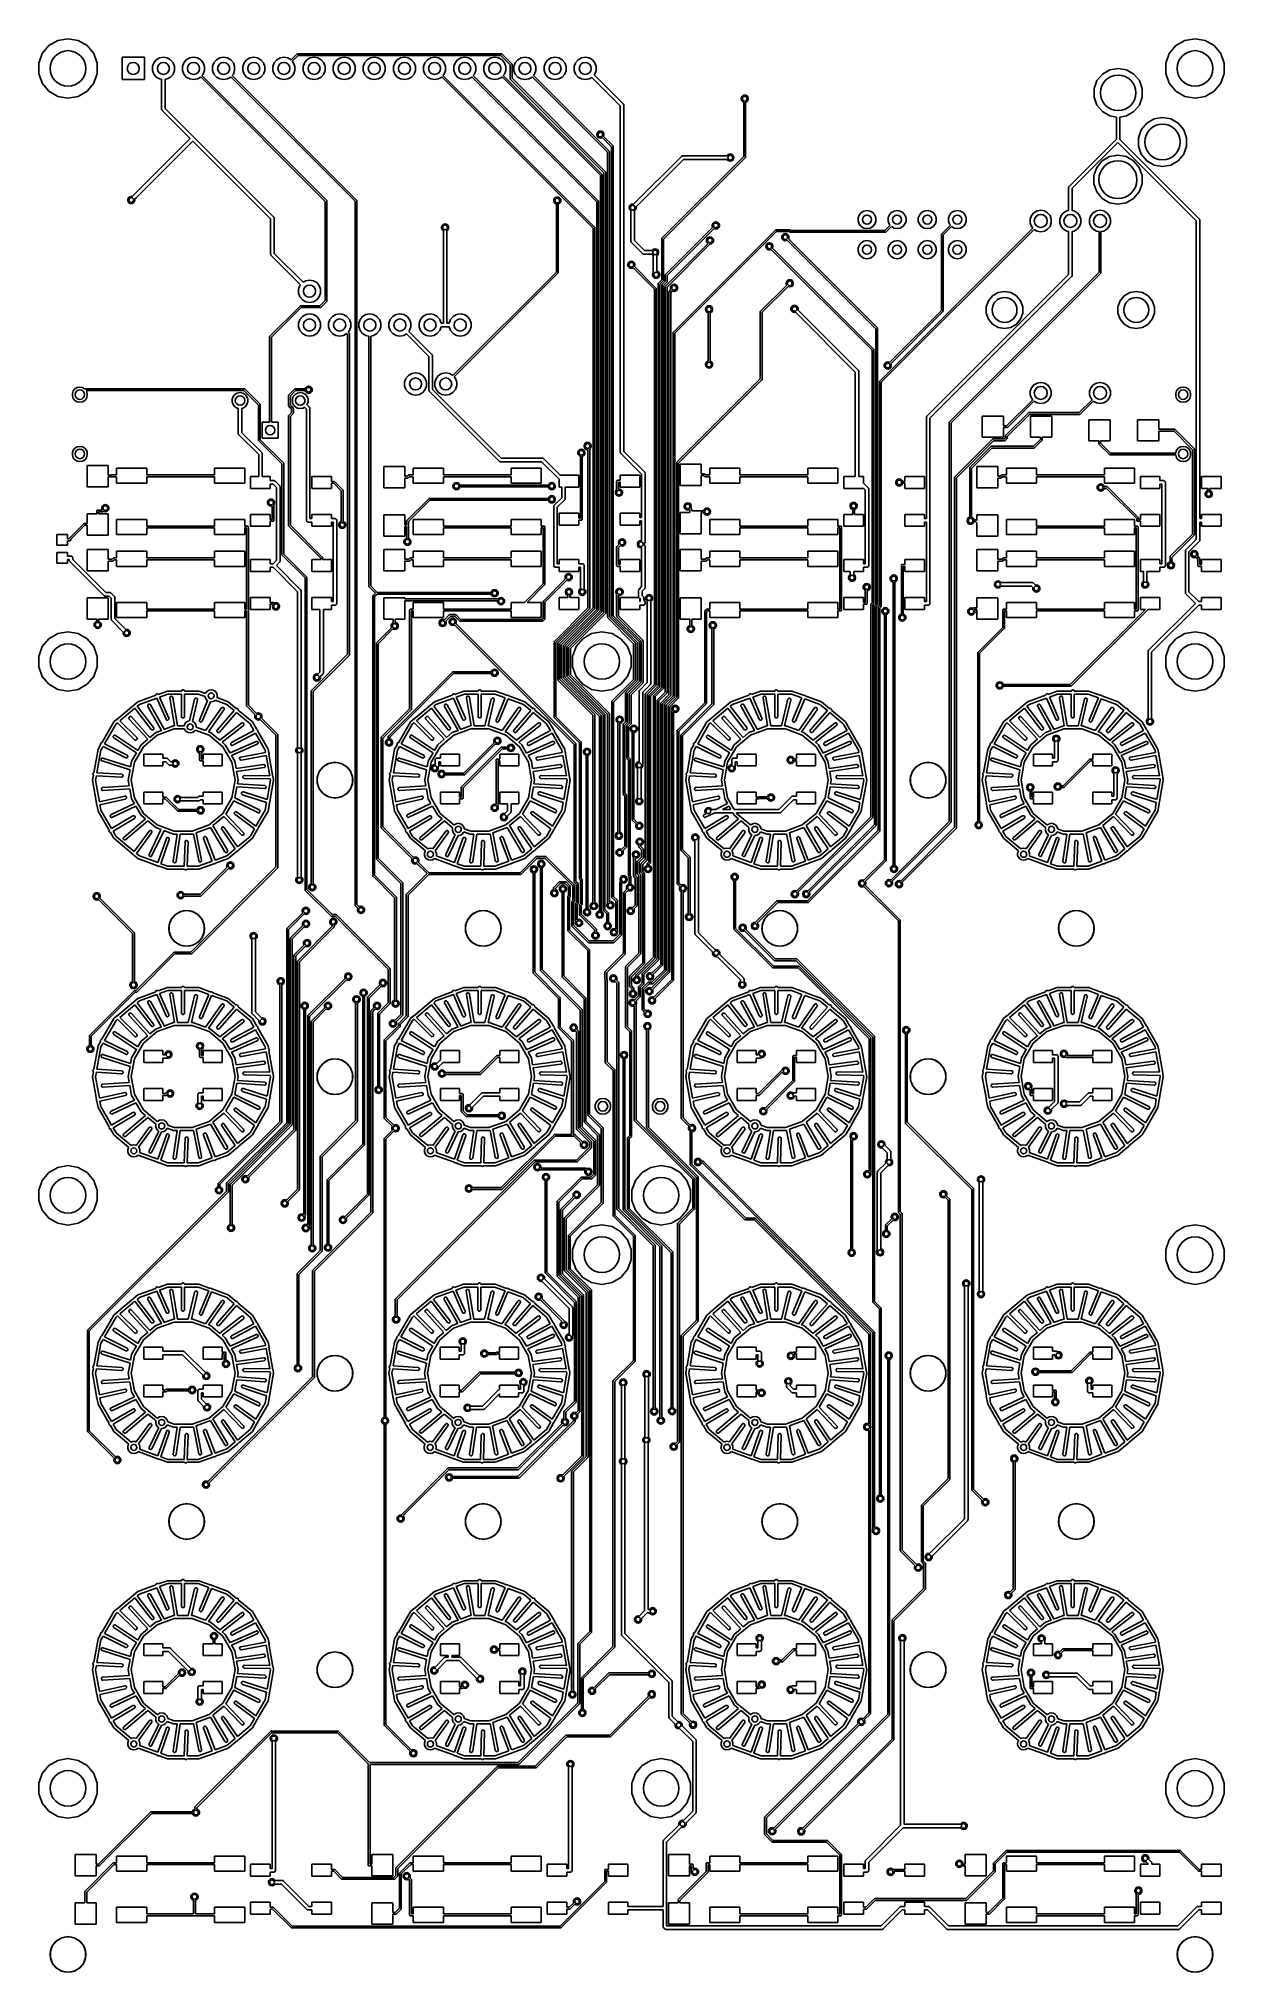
# Model space of a CAD drawing. Extents: x 0 to 100, y -163 to 0.
import ezdxf

# ---------------------------------------------------------------- set-up
doc = ezdxf.new("R2010")
doc.units = 0
doc.header["$MEASUREMENT"] = 0
doc.layers.add('BLACK', color=7, linetype='CONTINUOUS')

msp = doc.modelspace()

# ---------------------------------------------------------------- linework, layer by layer
at = {"layer": 'Black'}
for p, q in [((1.64168, -0.14179), (2.5, 0.00955)), ((2.5, 0.00955), (3.35832, -0.14179)), ((96.6417, -0.14179), (97.5, 0.00955)), ((97.5, 0.00955), (98.3583, -0.14179)), ((0.02858, -2.06422), (0.32667, -1.24523)), ((0.32667, -1.24523), (0.88689, -0.57757)), ((0.88689, -0.57757), (1.64168, -0.14179)), ((3.35832, -0.14179), (4.11311, -0.57757)), ((4.11311, -0.57757), (4.67333, -1.24523)), ((4.67333, -1.24523), (4.97142, -2.06422)), ((7.0602, -3.4398), (7.0602, -1.5602)), ((7.0602, -1.5602), (8.9398, -1.5602)), ((8.9398, -1.5602), (8.9398, -3.4398)), ((9.9336, -1.77732), (10.2173, -1.6135)), ((10.2173, -1.6135), (10.54, -1.55661)), ((10.54, -1.55661), (10.8627, -1.6135)), ((10.8627, -1.6135), (11.1464, -1.77732)), ((12.4736, -1.77732), (12.7573, -1.6135)), ((12.7573, -1.6135), (13.08, -1.55661)), ((13.08, -1.55661), (13.4027, -1.6135)), ((13.4027, -1.6135), (13.6864, -1.77732)), ((15.0136, -1.77732), (15.2973, -1.6135)), ((15.2973, -1.6135), (15.62, -1.55661)), ((15.62, -1.55661), (15.9427, -1.6135)), ((15.9427, -1.6135), (16.2264, -1.77732)), ((17.5536, -1.77732), (17.8373, -1.6135)), ((17.8373, -1.6135), (18.16, -1.55661)), ((18.16, -1.55661), (18.4827, -1.6135)), ((18.4827, -1.6135), (18.7664, -1.77732)), ((20.0936, -1.77732), (20.3773, -1.6135)), ((20.3773, -1.6135), (20.7, -1.55661)), ((20.7, -1.55661), (21.0227, -1.6135)), ((21.0227, -1.6135), (21.3064, -1.77732)), ((21.3103, -1.78195), (21.8149, -1.27732)), ((21.9004, -1.4074), (21.4086, -1.89914)), ((21.8149, -1.27732), (21.8177, -1.27539)), ((21.8177, -1.27539), (21.8198, -1.27283)), ((21.8198, -1.27283), (21.8284, -1.26785)), ((21.8284, -1.26785), (21.8366, -1.26214)), ((21.8366, -1.26214), (21.8398, -1.26127)), ((21.8398, -1.26127), (21.8427, -1.2596)), ((21.8427, -1.2596), (21.8525, -1.25787)), ((21.8525, -1.25787), (21.8622, -1.25529)), ((21.8622, -1.25529), (21.8655, -1.25558)), ((21.8655, -1.25558), (21.8688, -1.255)), ((21.8688, -1.255), (39.0094, -1.255)), ((38.9778, -1.4074), (21.9004, -1.4074)), ((22.6336, -1.77732), (22.9173, -1.6135)), ((22.9173, -1.6135), (23.24, -1.55661)), ((23.24, -1.55661), (23.5627, -1.6135)), ((23.5627, -1.6135), (23.8464, -1.77732)), ((25.1736, -1.77732), (25.4573, -1.6135)), ((25.4573, -1.6135), (25.78, -1.55661)), ((25.78, -1.55661), (26.1027, -1.6135)), ((26.1027, -1.6135), (26.3864, -1.77732)), ((27.7136, -1.77732), (27.9973, -1.6135)), ((27.9973, -1.6135), (28.32, -1.55661)), ((28.32, -1.55661), (28.6427, -1.6135)), ((28.6427, -1.6135), (28.9264, -1.77732)), ((30.2536, -1.77732), (30.5373, -1.6135)), ((30.5373, -1.6135), (30.86, -1.55661)), ((30.86, -1.55661), (31.1827, -1.6135)), ((31.1827, -1.6135), (31.4664, -1.77732)), ((32.7936, -1.77732), (33.0773, -1.6135)), ((33.0773, -1.6135), (33.4, -1.55661)), ((33.4, -1.55661), (33.7227, -1.6135)), ((33.7227, -1.6135), (34.0064, -1.77732)), ((35.3336, -1.77732), (35.6173, -1.6135)), ((35.6173, -1.6135), (35.94, -1.55661)), ((35.94, -1.55661), (36.2627, -1.6135)), ((36.2627, -1.6135), (36.5464, -1.77732)), ((37.8736, -1.77732), (38.1573, -1.6135)), ((38.1573, -1.6135), (38.48, -1.55661)), ((38.48, -1.55661), (38.8027, -1.6135)), ((38.8027, -1.6135), (39.0864, -1.77732)), ((39.775, -2.20456), (38.9778, -1.4074)), ((39.0094, -1.255), (39.0127, -1.25558)), ((39.0127, -1.25558), (39.016, -1.25529)), ((39.016, -1.25529), (39.0257, -1.25787)), ((39.0257, -1.25787), (39.0355, -1.2596)), ((39.0355, -1.2596), (39.0384, -1.26127)), ((39.0384, -1.26127), (39.0416, -1.26214)), ((39.0416, -1.26214), (39.0498, -1.26785)), ((39.0498, -1.26785), (39.0584, -1.27283)), ((39.0584, -1.27283), (39.0605, -1.27539)), ((39.0605, -1.27539), (39.0633, -1.27732)), ((39.0633, -1.27732), (39.9051, -2.11912)), ((40.4136, -1.77732), (40.6973, -1.6135)), ((40.6973, -1.6135), (41.02, -1.55661)), ((41.02, -1.55661), (41.3427, -1.6135)), ((41.3427, -1.6135), (41.6264, -1.77732)), ((42.9536, -1.77732), (43.2373, -1.6135)), ((43.2373, -1.6135), (43.56, -1.55661)), ((43.56, -1.55661), (43.8827, -1.6135)), ((43.8827, -1.6135), (44.1664, -1.77732)), ((45.4936, -1.77732), (45.7773, -1.6135)), ((45.7773, -1.6135), (46.1, -1.55661)), ((46.1, -1.55661), (46.4227, -1.6135)), ((46.4227, -1.6135), (46.7064, -1.77732)), ((95.0286, -2.06422), (95.3267, -1.24523)), ((95.3267, -1.24523), (95.8869, -0.57757)), ((95.8869, -0.57757), (96.6417, -0.14179)), ((98.3583, -0.14179), (99.1131, -0.57757)), ((99.1131, -0.57757), (99.6733, -1.24523)), ((99.6733, -1.24523), (99.9714, -2.06422)), ((0.02858, -2.93578), (0.02858, -2.06422)), ((0.32667, -3.75477), (0.02858, -2.93578)), ((4.97142, -2.93578), (4.67333, -3.75477)), ((4.97142, -2.06422), (4.97142, -2.93578)), ((9.61094, -2.33618), (9.723, -2.02831)), ((9.61094, -2.66382), (9.61094, -2.33618)), ((9.723, -2.97169), (9.61094, -2.66382)), ((9.723, -2.02831), (9.9336, -1.77732)), ((9.9336, -3.22268), (9.723, -2.97169)), ((10.2173, -3.3865), (9.9336, -3.22268)), ((11.1464, -3.22268), (10.8627, -3.3865)), ((11.1464, -1.77732), (11.357, -2.02831)), ((11.357, -2.97169), (11.1464, -3.22268)), ((11.357, -2.02831), (11.4691, -2.33618)), ((11.4691, -2.66382), (11.357, -2.97169)), ((11.4691, -2.33618), (11.4691, -2.66382)), ((12.1509, -2.33618), (12.263, -2.02831)), ((12.1509, -2.66382), (12.1509, -2.33618)), ((12.263, -2.97169), (12.1509, -2.66382)), ((12.263, -2.02831), (12.4736, -1.77732)), ((12.4736, -3.22268), (12.263, -2.97169)), ((12.7573, -3.3865), (12.4736, -3.22268)), ((13.6864, -3.22268), (13.4027, -3.3865)), ((13.6864, -1.77732), (13.897, -2.02831)), ((13.6903, -3.21805), (13.6864, -3.22268)), ((24.1785, -13.7063), (13.6903, -3.21805)), ((13.897, -2.97169), (13.7886, -3.10086)), ((13.7886, -3.10086), (24.3086, -13.6209)), ((13.897, -2.02831), (14.0091, -2.33618)), ((14.0091, -2.66382), (13.897, -2.97169)), ((14.0091, -2.33618), (14.0091, -2.66382)), ((14.6909, -2.33618), (14.803, -2.02831)), ((14.6909, -2.66382), (14.6909, -2.33618)), ((14.803, -2.97169), (14.6909, -2.66382)), ((14.803, -2.02831), (15.0136, -1.77732)), ((15.0136, -3.22268), (14.803, -2.97169)), ((15.2973, -3.3865), (15.0136, -3.22268)), ((16.2264, -3.22268), (15.9427, -3.3865)), ((16.2264, -1.77732), (16.437, -2.02831)), ((16.2303, -3.21805), (16.2264, -3.22268)), ((26.695, -13.6828), (16.2303, -3.21805)), ((16.437, -2.97169), (16.3286, -3.10086)), ((16.3286, -3.10086), (26.8251, -13.5973)), ((16.437, -2.02831), (16.5491, -2.33618)), ((16.5491, -2.66382), (16.437, -2.97169)), ((16.5491, -2.33618), (16.5491, -2.66382)), ((17.2309, -2.33618), (17.343, -2.02831)), ((17.2309, -2.66382), (17.2309, -2.33618)), ((17.343, -2.97169), (17.2309, -2.66382)), ((17.343, -2.02831), (17.5536, -1.77732)), ((17.5536, -3.22268), (17.343, -2.97169)), ((17.8373, -3.3865), (17.5536, -3.22268)), ((18.7664, -3.22268), (18.4827, -3.3865)), ((18.7664, -1.77732), (18.977, -2.02831)), ((18.977, -2.97169), (18.7664, -3.22268)), ((18.977, -2.02831), (19.0891, -2.33618)), ((19.0891, -2.66382), (18.977, -2.97169)), ((19.0891, -2.33618), (19.0891, -2.66382)), ((19.7709, -2.33618), (19.883, -2.02831)), ((19.7709, -2.66382), (19.7709, -2.33618)), ((19.883, -2.97169), (19.7709, -2.66382)), ((19.883, -2.02831), (20.0936, -1.77732)), ((20.0936, -3.22268), (19.883, -2.97169)), ((20.3773, -3.3865), (20.0936, -3.22268)), ((21.3064, -3.22268), (21.0227, -3.3865)), ((21.3064, -1.77732), (21.3103, -1.78195)), ((21.517, -2.97169), (21.3064, -3.22268)), ((21.4086, -1.89914), (21.517, -2.02831)), ((21.517, -2.02831), (21.6291, -2.33618)), ((21.6291, -2.66382), (21.517, -2.97169)), ((21.6291, -2.33618), (21.6291, -2.66382)), ((22.3109, -2.33618), (22.423, -2.02831)), ((22.3109, -2.66382), (22.3109, -2.33618)), ((22.423, -2.97169), (22.3109, -2.66382)), ((22.423, -2.02831), (22.6336, -1.77732)), ((22.6336, -3.22268), (22.423, -2.97169)), ((22.9173, -3.3865), (22.6336, -3.22268)), ((23.8464, -3.22268), (23.5627, -3.3865)), ((23.8464, -1.77732), (24.057, -2.02831)), ((24.057, -2.97169), (23.8464, -3.22268)), ((24.057, -2.02831), (24.1691, -2.33618)), ((24.1691, -2.66382), (24.057, -2.97169)), ((24.1691, -2.33618), (24.1691, -2.66382)), ((24.8509, -2.33618), (24.963, -2.02831)), ((24.8509, -2.66382), (24.8509, -2.33618)), ((24.963, -2.97169), (24.8509, -2.66382)), ((24.963, -2.02831), (25.1736, -1.77732)), ((25.1736, -3.22268), (24.963, -2.97169)), ((25.4573, -3.3865), (25.1736, -3.22268)), ((26.3864, -3.22268), (26.1027, -3.3865)), ((26.3864, -1.77732), (26.597, -2.02831)), ((26.597, -2.97169), (26.3864, -3.22268)), ((26.597, -2.02831), (26.7091, -2.33618)), ((26.7091, -2.66382), (26.597, -2.97169)), ((26.7091, -2.33618), (26.7091, -2.66382)), ((27.3909, -2.33618), (27.503, -2.02831)), ((27.3909, -2.66382), (27.3909, -2.33618)), ((27.503, -2.97169), (27.3909, -2.66382)), ((27.503, -2.02831), (27.7136, -1.77732)), ((27.7136, -3.22268), (27.503, -2.97169)), ((27.9973, -3.3865), (27.7136, -3.22268)), ((28.9264, -3.22268), (28.6427, -3.3865)), ((28.9264, -1.77732), (29.137, -2.02831)), ((29.137, -2.97169), (28.9264, -3.22268)), ((29.137, -2.02831), (29.2491, -2.33618)), ((29.2491, -2.66382), (29.137, -2.97169)), ((29.2491, -2.33618), (29.2491, -2.66382)), ((29.9309, -2.33618), (30.043, -2.02831)), ((29.9309, -2.66382), (29.9309, -2.33618)), ((30.043, -2.97169), (29.9309, -2.66382)), ((30.043, -2.02831), (30.2536, -1.77732)), ((30.2536, -3.22268), (30.043, -2.97169)), ((30.5373, -3.3865), (30.2536, -3.22268)), ((31.4664, -3.22268), (31.1827, -3.3865)), ((31.4664, -1.77732), (31.677, -2.02831)), ((31.677, -2.97169), (31.4664, -3.22268)), ((31.677, -2.02831), (31.7891, -2.33618)), ((31.7891, -2.66382), (31.677, -2.97169)), ((31.7891, -2.33618), (31.7891, -2.66382)), ((32.4709, -2.33618), (32.583, -2.02831)), ((32.4709, -2.66382), (32.4709, -2.33618)), ((32.583, -2.97169), (32.4709, -2.66382)), ((32.583, -2.02831), (32.7936, -1.77732)), ((32.7936, -3.22268), (32.583, -2.97169)), ((33.0773, -3.3865), (32.7936, -3.22268)), ((34.0064, -3.22268), (33.7227, -3.3865)), ((34.0064, -1.77732), (34.217, -2.02831)), ((34.0103, -3.21805), (34.0064, -3.22268)), ((46.7634, -15.9712), (34.0103, -3.21805)), ((34.217, -2.97169), (34.1086, -3.10086)), ((34.1086, -3.10086), (46.8935, -15.8857)), ((34.217, -2.02831), (34.3291, -2.33618)), ((34.3291, -2.66382), (34.217, -2.97169)), ((34.3291, -2.33618), (34.3291, -2.66382)), ((35.0109, -2.33618), (35.123, -2.02831)), ((35.0109, -2.66382), (35.0109, -2.33618)), ((35.123, -2.97169), (35.0109, -2.66382)), ((35.123, -2.02831), (35.3336, -1.77732)), ((35.3336, -3.22268), (35.123, -2.97169)), ((35.6173, -3.3865), (35.3336, -3.22268)), ((36.5464, -3.22268), (36.2627, -3.3865)), ((36.5464, -1.77732), (36.757, -2.02831)), ((36.5503, -3.21805), (36.5464, -3.22268)), ((47.0685, -13.7363), (36.5503, -3.21805)), ((36.757, -2.97169), (36.6486, -3.10086)), ((36.6486, -3.10086), (47.1986, -13.6508)), ((36.757, -2.02831), (36.8691, -2.33618)), ((36.8691, -2.66382), (36.757, -2.97169)), ((36.8691, -2.33618), (36.8691, -2.66382)), ((37.5509, -2.33618), (37.663, -2.02831)), ((37.5509, -2.66382), (37.5509, -2.33618)), ((37.663, -2.97169), (37.5509, -2.66382)), ((37.663, -2.02831), (37.8736, -1.77732)), ((37.8736, -3.22268), (37.663, -2.97169)), ((38.1573, -3.3865), (37.8736, -3.22268)), ((39.0864, -3.22268), (38.8027, -3.3865)), ((39.0864, -1.77732), (39.297, -2.02831)), ((39.0903, -3.21805), (39.0864, -3.22268)), ((47.3736, -11.5014), (39.0903, -3.21805)), ((39.297, -2.97169), (39.1886, -3.10086)), ((39.1886, -3.10086), (47.5037, -11.4159)), ((39.297, -2.02831), (39.4091, -2.33618)), ((39.4091, -2.66382), (39.297, -2.97169)), ((39.4091, -2.33618), (39.4091, -2.66382)), ((39.775, -3.3645), (39.775, -2.20456)), ((39.9051, -2.11912), (39.907, -2.12187)), ((39.907, -2.12187), (39.9096, -2.12402)), ((39.9096, -2.12402), (39.9145, -2.13264)), ((39.9145, -2.13264), (39.9203, -2.1408)), ((39.9203, -2.1408), (39.9211, -2.14403)), ((39.9211, -2.14403), (39.9228, -2.14694)), ((39.9228, -2.14694), (39.9245, -2.15674)), ((39.9245, -2.15674), (39.9271, -2.16636)), ((39.9271, -2.16636), (39.9268, -2.1697)), ((39.9268, -2.1697), (39.9274, -2.173)), ((39.9274, -2.173), (39.9274, -3.33294)), ((40.0909, -2.33618), (40.203, -2.02831)), ((40.0909, -2.66382), (40.0909, -2.33618)), ((40.203, -2.97169), (40.0909, -2.66382)), ((40.203, -2.02831), (40.4136, -1.77732)), ((40.4136, -3.22268), (40.203, -2.97169)), ((40.6973, -3.3865), (40.4136, -3.22268)), ((41.6264, -3.22268), (41.3427, -3.3865)), ((41.6264, -1.77732), (41.837, -2.02831)), ((41.6303, -3.21805), (41.6264, -3.22268)), ((47.9838, -9.57156), (41.6303, -3.21805)), ((41.837, -2.97169), (41.7286, -3.10086)), ((41.7286, -3.10086), (48.1139, -9.48612)), ((41.837, -2.02831), (41.9491, -2.33618)), ((41.9491, -2.66382), (41.837, -2.97169)), ((41.9491, -2.33618), (41.9491, -2.66382)), ((42.6309, -2.33618), (42.743, -2.02831)), ((42.6309, -2.66382), (42.6309, -2.33618)), ((42.743, -2.97169), (42.6309, -2.66382)), ((42.743, -2.02831), (42.9536, -1.77732)), ((42.9536, -3.22268), (42.743, -2.97169)), ((43.2373, -3.3865), (42.9536, -3.22268)), ((44.1664, -3.22268), (43.8827, -3.3865)), ((44.1664, -1.77732), (44.377, -2.02831)), ((44.377, -2.97169), (44.1664, -3.22268)), ((44.377, -2.02831), (44.4891, -2.33618)), ((44.4891, -2.66382), (44.377, -2.97169)), ((44.4891, -2.33618), (44.4891, -2.66382)), ((45.1709, -2.33618), (45.283, -2.02831)), ((45.1709, -2.66382), (45.1709, -2.33618)), ((45.283, -2.97169), (45.1709, -2.66382)), ((45.283, -2.02831), (45.4936, -1.77732)), ((45.4936, -3.22268), (45.283, -2.97169)), ((45.7773, -3.3865), (45.4936, -3.22268)), ((46.6456, -3.25776), (46.4227, -3.3865)), ((49.0516, -5.66373), (46.6456, -3.25776)), ((46.7064, -1.77732), (46.917, -2.02831)), ((46.917, -2.97169), (46.8562, -3.04411)), ((46.8562, -3.04411), (49.3077, -5.49553)), ((46.917, -2.02831), (47.0291, -2.33618)), ((47.0291, -2.66382), (46.917, -2.97169)), ((47.0291, -2.33618), (47.0291, -2.66382)), ((89.2368, -3.52437), (89.6979, -2.97492)), ((89.6979, -2.97492), (90.319, -2.61629)), ((90.319, -2.61629), (91.0254, -2.49174)), ((91.0254, -2.49174), (91.7318, -2.61629)), ((91.7318, -2.61629), (92.3529, -2.97492)), ((92.3529, -2.97492), (92.814, -3.52437)), ((95.0286, -2.93578), (95.0286, -2.06422)), ((95.3267, -3.75477), (95.0286, -2.93578)), ((99.9714, -2.93578), (99.6733, -3.75477)), ((99.9714, -2.06422), (99.9714, -2.93578)), ((0.88689, -4.42243), (0.32667, -3.75477)), ((1.64168, -4.85821), (0.88689, -4.42243)), ((2.5, -5.00955), (1.64168, -4.85821)), ((3.35832, -4.85821), (2.5, -5.00955)), ((4.11311, -4.42243), (3.35832, -4.85821)), ((4.67333, -3.75477), (4.11311, -4.42243)), ((8.9398, -3.4398), (7.0602, -3.4398)), ((10.39, -3.41694), (10.2173, -3.3865)), ((10.39, -5.93), (10.39, -3.41694)), ((10.8627, -3.3865), (10.69, -3.41694)), ((10.69, -3.41694), (10.69, -5.86787)), ((13.08, -3.44339), (12.7573, -3.3865)), ((13.4027, -3.3865), (13.08, -3.44339)), ((15.62, -3.44339), (15.2973, -3.3865)), ((15.9427, -3.3865), (15.62, -3.44339)), ((18.16, -3.44339), (17.8373, -3.3865)), ((18.4827, -3.3865), (18.16, -3.44339)), ((20.7, -3.44339), (20.3773, -3.3865)), ((21.0227, -3.3865), (20.7, -3.44339)), ((23.24, -3.44339), (22.9173, -3.3865)), ((23.5627, -3.3865), (23.24, -3.44339)), ((25.78, -3.44339), (25.4573, -3.3865)), ((26.1027, -3.3865), (25.78, -3.44339)), ((28.32, -3.44339), (27.9973, -3.3865)), ((28.6427, -3.3865), (28.32, -3.44339)), ((30.86, -3.44339), (30.5373, -3.3865)), ((31.1827, -3.3865), (30.86, -3.44339)), ((33.4, -3.44339), (33.0773, -3.3865)), ((33.7227, -3.3865), (33.4, -3.44339)), ((35.94, -3.44339), (35.6173, -3.3865)), ((36.2627, -3.3865), (35.94, -3.44339)), ((38.48, -3.44339), (38.1573, -3.3865)), ((38.8027, -3.3865), (38.48, -3.44339)), ((39.7756, -3.3678), (39.775, -3.3645)), ((39.7753, -3.37114), (39.7756, -3.3678)), ((39.7779, -3.38076), (39.7753, -3.37114)), ((39.7796, -3.39056), (39.7779, -3.38076)), ((39.7813, -3.39346), (39.7796, -3.39056)), ((39.7821, -3.3967), (39.7813, -3.39346)), ((39.7879, -3.40486), (39.7821, -3.3967)), ((39.7928, -3.41348), (39.7879, -3.40486)), ((39.7954, -3.41563), (39.7928, -3.41348)), ((39.7973, -3.41838), (39.7954, -3.41563)), ((47.6787, -11.2998), (39.7973, -3.41838)), ((39.9274, -3.33294), (47.8088, -11.2143)), ((41.02, -3.44339), (40.6973, -3.3865)), ((41.3427, -3.3865), (41.02, -3.44339)), ((43.56, -3.44339), (43.2373, -3.3865)), ((43.8827, -3.3865), (43.56, -3.44339)), ((46.1, -3.44339), (45.7773, -3.3865)), ((46.4227, -3.3865), (46.1, -3.44339)), ((59.2856, -4.89883), (59.3528, -4.81871)), ((59.3528, -4.81871), (59.4434, -4.76641)), ((59.4434, -4.76641), (59.5464, -4.74825)), ((59.5464, -4.74825), (59.6494, -4.76641)), ((59.6494, -4.76641), (59.74, -4.81871)), ((59.74, -4.81871), (59.8072, -4.89883)), ((88.9915, -4.19837), (89.2368, -3.52437)), ((88.9915, -4.91563), (88.9915, -4.19837)), ((92.814, -3.52437), (93.0593, -4.19837)), ((93.0593, -4.19837), (93.0593, -4.91563)), ((95.8869, -4.42243), (95.3267, -3.75477)), ((96.6417, -4.85821), (95.8869, -4.42243)), ((97.5, -5.00955), (96.6417, -4.85821)), ((98.3583, -4.85821), (97.5, -5.00955)), ((99.1131, -4.42243), (98.3583, -4.85821)), ((99.6733, -3.75477), (99.1131, -4.42243)), ((10.3911, -5.9365), (10.39, -5.93)), ((10.3906, -5.94307), (10.3911, -5.9365)), ((10.3956, -5.962), (10.3906, -5.94307)), ((10.399, -5.9813), (10.3956, -5.962)), ((10.4023, -5.98702), (10.399, -5.9813)), ((10.4041, -5.99339), (10.4023, -5.98702)), ((10.4153, -6.00944), (10.4041, -5.99339)), ((10.4251, -6.02642), (10.4153, -6.00944)), ((10.4301, -6.03066), (10.4251, -6.02642)), ((10.4339, -6.03607), (10.4301, -6.03066)), ((12.8057, -8.40787), (10.4339, -6.03607)), ((10.69, -5.86787), (13.1061, -8.28393)), ((49.0516, -34.8447), (49.0516, -5.66373)), ((49.3077, -5.49553), (49.3115, -5.50094)), ((49.3115, -5.50094), (49.3165, -5.50518)), ((49.3165, -5.50518), (49.3263, -5.52215)), ((49.3263, -5.52215), (49.3375, -5.53821)), ((49.3375, -5.53821), (49.3393, -5.54458)), ((49.3393, -5.54458), (49.3426, -5.5503)), ((49.3426, -5.5503), (49.346, -5.5696)), ((49.346, -5.5696), (49.351, -5.58853)), ((49.351, -5.58853), (49.3505, -5.5951)), ((49.3505, -5.5951), (49.3516, -5.6016)), ((49.3516, -5.6016), (49.3516, -34.7826)), ((59.2498, -4.99711), (59.2856, -4.89883)), ((59.2498, -5.10169), (59.2498, -4.99711)), ((59.2856, -5.19997), (59.2498, -5.10169)), ((59.3528, -5.28009), (59.2856, -5.19997)), ((59.4434, -5.33238), (59.3528, -5.28009)), ((59.4702, -5.33711), (59.4434, -5.33238)), ((59.4702, -9.91494), (59.4702, -5.33711)), ((59.6494, -5.33238), (59.6226, -5.33711)), ((59.6226, -5.33711), (59.6226, -9.9465)), ((59.74, -5.28009), (59.6494, -5.33238)), ((59.8072, -5.19997), (59.74, -5.28009)), ((59.8072, -4.89883), (59.843, -4.99711)), ((59.843, -5.10169), (59.8072, -5.19997)), ((59.843, -4.99711), (59.843, -5.10169)), ((89.2368, -5.58963), (88.9915, -4.91563)), ((89.6979, -6.13908), (89.2368, -5.58963)), ((90.319, -6.49771), (89.6979, -6.13908)), ((90.8754, -6.59581), (90.319, -6.49771)), ((91.7318, -6.49771), (91.1754, -6.59581)), ((92.3529, -6.13908), (91.7318, -6.49771)), ((92.814, -5.58963), (92.3529, -6.13908)), ((93.0593, -4.91563), (92.814, -5.58963)), ((47.0857, -8.02591), (47.1215, -7.92763)), ((47.0857, -8.13049), (47.0857, -8.02591)), ((47.1215, -8.22877), (47.0857, -8.13049)), ((47.1215, -7.92763), (47.1887, -7.84751)), ((47.1887, -7.84751), (47.2793, -7.79521)), ((47.2793, -7.79521), (47.3823, -7.77705)), ((47.3823, -7.77705), (47.4853, -7.79521)), ((47.4853, -7.79521), (47.5759, -7.84751)), ((47.5759, -7.84751), (47.6431, -7.92763)), ((47.6431, -7.92763), (47.6789, -8.02591)), ((47.6789, -8.13049), (47.6431, -8.22877)), ((47.6789, -8.02591), (47.6789, -8.13049)), ((90.8754, -8.45247), (90.8754, -6.59581)), ((91.1754, -6.59581), (91.1754, -8.49847)), ((92.7277, -8.34137), (92.973, -7.66737)), ((92.973, -7.66737), (93.4341, -7.11792)), ((93.4341, -7.11792), (94.0552, -6.75929)), ((94.0552, -6.75929), (94.7616, -6.63474)), ((94.7616, -6.63474), (95.468, -6.75929)), ((95.468, -6.75929), (96.0891, -7.11792)), ((96.0891, -7.11792), (96.5502, -7.66737)), ((96.5502, -7.66737), (96.7955, -8.34137)), ((8.02541, -13.1882), (12.8057, -8.40787)), ((13.0179, -8.62), (8.23755, -13.4003)), ((19.58, -15.1821), (13.0179, -8.62)), ((13.1061, -8.28393), (19.8361, -15.0139)), ((47.1887, -8.30889), (47.1215, -8.22877)), ((47.2793, -8.36118), (47.1887, -8.30889)), ((47.3823, -8.37935), (47.2793, -8.36118)), ((47.4853, -8.36118), (47.3823, -8.37935)), ((47.5311, -8.33475), (47.4853, -8.36118)), ((48.3154, -9.11906), (47.5311, -8.33475)), ((47.6431, -8.22877), (47.642, -8.23011)), ((47.642, -8.23011), (48.4455, -9.03362)), ((47.9838, -48.7692), (47.9838, -9.57156)), ((48.1139, -9.48612), (48.1158, -9.48886)), ((48.1158, -9.48886), (48.1184, -9.49102)), ((48.1184, -9.49102), (48.1233, -9.49964)), ((48.1233, -9.49964), (48.1291, -9.5078)), ((48.1291, -9.5078), (48.1299, -9.51103)), ((48.1299, -9.51103), (48.1316, -9.51394)), ((48.1316, -9.51394), (48.1333, -9.52374)), ((48.1333, -9.52374), (48.1359, -9.53336)), ((48.1359, -9.53336), (48.1356, -9.5367)), ((48.1356, -9.5367), (48.1362, -9.54)), ((48.1362, -9.54), (48.1362, -48.7376)), ((48.3154, -48.6692), (48.3154, -9.11906)), ((48.4455, -9.03362), (48.4474, -9.03636)), ((48.4474, -9.03636), (48.45, -9.03852)), ((48.45, -9.03852), (48.4549, -9.04714)), ((48.4549, -9.04714), (48.4607, -9.0553)), ((48.4607, -9.0553), (48.4615, -9.05853)), ((48.4615, -9.05853), (48.4632, -9.06144)), ((48.4632, -9.06144), (48.4649, -9.07124)), ((48.4649, -9.07124), (48.4675, -9.08086)), ((48.4675, -9.08086), (48.4672, -9.0842)), ((48.4672, -9.0842), (48.4678, -9.0875)), ((48.4678, -9.0875), (48.4678, -48.6376)), ((58.1285, -9.78931), (58.2191, -9.73701)), ((58.2191, -9.73701), (58.3221, -9.71885)), ((58.3221, -9.71885), (58.4251, -9.73701)), ((58.4251, -9.73701), (58.5157, -9.78931)), ((86.8889, -12.4389), (90.8754, -8.45247)), ((91.0024, -8.74973), (87.145, -12.6071)), ((97.5988, -15.3461), (91.0024, -8.74973)), ((91.1754, -8.49847), (97.8549, -15.1779)), ((92.7277, -9.05863), (92.7277, -8.34137)), ((92.973, -9.73263), (92.7277, -9.05863)), ((93.4341, -10.2821), (92.973, -9.73263)), ((96.5502, -9.73263), (96.0891, -10.2821)), ((96.7955, -9.05863), (96.5502, -9.73263)), ((96.7955, -8.34137), (96.7955, -9.05863)), ((47.6787, -48.3543), (47.6787, -11.2998)), ((47.8088, -11.2143), (47.8107, -11.2171)), ((47.8107, -11.2171), (47.8133, -11.2192)), ((47.8133, -11.2192), (47.8182, -11.2278)), ((47.8182, -11.2278), (47.824, -11.236)), ((47.824, -11.236), (47.8248, -11.2392)), ((47.8248, -11.2392), (47.8265, -11.2421)), ((47.8265, -11.2421), (47.8282, -11.2519)), ((47.8282, -11.2519), (47.8308, -11.2616)), ((47.8308, -11.2616), (47.8305, -11.2649)), ((47.8305, -11.2649), (47.8311, -11.2682)), ((47.8311, -11.2682), (47.8311, -48.3859)), ((50.1758, -13.9479), (54.2097, -9.91393)), ((54.3779, -10.17), (50.3882, -14.1598)), ((52.5672, -16.8179), (59.4702, -9.91494)), ((59.6003, -10.0004), (52.6973, -16.9034)), ((54.2097, -9.91393), (54.2152, -9.91015)), ((54.2152, -9.91015), (54.2194, -9.90509)), ((54.2194, -9.90509), (54.2364, -9.89529)), ((54.2364, -9.89529), (54.2524, -9.88405)), ((54.2524, -9.88405), (54.2588, -9.88235)), ((54.2588, -9.88235), (54.2645, -9.87905)), ((54.2645, -9.87905), (54.2838, -9.87564)), ((54.2838, -9.87564), (54.3027, -9.87057)), ((54.3027, -9.87057), (54.3093, -9.87115)), ((54.3093, -9.87115), (54.3158, -9.87)), ((54.3158, -9.87), (58.0611, -9.87)), ((58.0611, -10.17), (54.3779, -10.17)), ((58.0611, -9.87), (58.0613, -9.86943)), ((58.0613, -10.1706), (58.0611, -10.17)), ((58.0613, -9.86943), (58.1285, -9.78931)), ((58.1285, -10.2507), (58.0613, -10.1706)), ((58.2191, -10.303), (58.1285, -10.2507)), ((58.3221, -10.3211), (58.2191, -10.303)), ((58.4251, -10.303), (58.3221, -10.3211)), ((58.5157, -10.2507), (58.4251, -10.303)), ((58.5157, -9.78931), (58.5829, -9.86943)), ((58.5829, -10.1706), (58.5157, -10.2507)), ((58.5829, -9.86943), (58.6187, -9.96771)), ((58.6187, -10.0723), (58.5829, -10.1706)), ((58.6187, -9.96771), (58.6187, -10.0723)), ((59.6022, -9.99763), (59.6003, -10.0004)), ((59.6048, -9.99548), (59.6022, -9.99763)), ((59.6097, -9.98686), (59.6048, -9.99548)), ((59.6155, -9.9787), (59.6097, -9.98686)), ((59.6163, -9.97546), (59.6155, -9.9787)), ((59.618, -9.97256), (59.6163, -9.97546)), ((59.6197, -9.96276), (59.618, -9.97256)), ((59.6223, -9.95314), (59.6197, -9.96276)), ((59.6226, -9.9465), (59.622, -9.9498)), ((59.622, -9.9498), (59.6223, -9.95314)), ((88.9661, -11.5192), (89.2114, -10.8452)), ((89.2114, -10.8452), (89.6725, -10.2957)), ((89.6725, -10.2957), (90.2936, -9.93709)), ((90.2936, -9.93709), (91, -9.81254)), ((91, -9.81254), (91.7064, -9.93709)), ((91.7064, -9.93709), (92.3275, -10.2957)), ((92.3275, -10.2957), (92.7886, -10.8452)), ((92.7886, -10.8452), (93.0339, -11.5192)), ((94.0552, -10.6407), (93.4341, -10.2821)), ((94.7616, -10.7653), (94.0552, -10.6407)), ((95.468, -10.6407), (94.7616, -10.7653)), ((96.0891, -10.2821), (95.468, -10.6407)), ((47.3736, -48.2278), (47.3736, -11.5014)), ((47.5037, -11.4159), (47.5056, -11.4187)), ((47.5056, -11.4187), (47.5082, -11.4208)), ((47.5082, -11.4208), (47.5131, -11.4294)), ((47.5131, -11.4294), (47.5189, -11.4376)), ((47.5189, -11.4376), (47.5197, -11.4408)), ((47.5197, -11.4408), (47.5214, -11.4437)), ((47.5214, -11.4437), (47.5231, -11.4535)), ((47.5231, -11.4535), (47.5257, -11.4632)), ((47.5257, -11.4632), (47.5254, -11.4665)), ((47.5254, -11.4665), (47.526, -11.4698)), ((47.526, -11.4698), (47.526, -48.2594)), ((86.845, -12.545), (86.8461, -12.5385)), ((86.845, -14.483), (86.845, -12.545)), ((86.8456, -12.5319), (86.8506, -12.513)), ((86.8461, -12.5385), (86.8456, -12.5319)), ((86.8506, -12.513), (86.854, -12.4937)), ((86.854, -12.4937), (86.8573, -12.488)), ((86.8573, -12.488), (86.8591, -12.4816)), ((86.8591, -12.4816), (86.8703, -12.4656)), ((86.8703, -12.4656), (86.8801, -12.4486)), ((86.8801, -12.4486), (86.8851, -12.4443)), ((86.8851, -12.4443), (86.8889, -12.4389)), ((87.145, -12.6071), (87.145, -14.483)), ((88.9661, -12.2364), (88.9661, -11.5192)), ((89.2114, -12.9104), (88.9661, -12.2364)), ((89.6725, -13.4599), (89.2114, -12.9104)), ((92.7886, -12.9104), (92.3275, -13.4599)), ((93.0339, -12.2364), (92.7886, -12.9104)), ((93.0339, -11.5192), (93.0339, -12.2364)), ((7.53491, -13.542), (7.57068, -13.4437)), ((7.53491, -13.6465), (7.53491, -13.542)), ((7.57068, -13.7448), (7.53491, -13.6465)), ((7.57068, -13.4437), (7.63791, -13.3636)), ((7.63791, -13.8249), (7.57068, -13.7448)), ((7.63791, -13.3636), (7.72848, -13.3113)), ((7.72848, -13.8772), (7.63791, -13.8249)), ((7.72848, -13.3113), (7.83148, -13.2931)), ((7.83148, -13.8954), (7.72848, -13.8772)), ((7.83148, -13.2931), (7.90715, -13.3065)), ((7.93448, -13.8772), (7.83148, -13.8954)), ((7.90715, -13.3065), (8.02541, -13.1882)), ((8.02506, -13.8249), (7.93448, -13.8772)), ((8.09228, -13.7448), (8.02506, -13.8249)), ((8.12805, -13.6465), (8.09228, -13.7448)), ((8.23755, -13.4003), (8.11947, -13.5184)), ((8.11947, -13.5184), (8.12805, -13.542)), ((8.12805, -13.542), (8.12805, -13.6465)), ((24.1785, -22.0596), (24.1785, -13.7063)), ((24.3086, -13.6209), (24.3105, -13.6236)), ((24.3105, -13.6236), (24.3131, -13.6258)), ((24.3131, -13.6258), (24.3181, -13.6344)), ((24.3181, -13.6344), (24.3238, -13.6425)), ((24.3238, -13.6425), (24.3247, -13.6458)), ((24.3247, -13.6458), (24.3263, -13.6487)), ((24.3263, -13.6487), (24.3281, -13.6585)), ((24.3281, -13.6585), (24.3307, -13.6681)), ((24.3307, -13.6681), (24.3304, -13.6714)), ((24.3304, -13.6714), (24.3309, -13.6747)), ((24.3309, -13.6747), (24.3309, -22.0912)), ((26.695, -73.0124), (26.695, -13.6828)), ((26.8251, -13.5973), (26.827, -13.6001)), ((26.827, -13.6001), (26.8296, -13.6022)), ((26.8296, -13.6022), (26.8346, -13.6108)), ((26.8346, -13.6108), (26.8403, -13.619)), ((26.8403, -13.619), (26.8411, -13.6222)), ((26.8411, -13.6222), (26.8428, -13.6251)), ((26.8428, -13.6251), (26.8445, -13.6349)), ((26.8445, -13.6349), (26.8471, -13.6446)), ((26.8471, -13.6446), (26.8468, -13.6479)), ((26.8468, -13.6479), (26.8474, -13.6512)), ((26.8474, -13.6512), (26.8474, -72.9808)), ((43.4449, -13.5876), (43.4807, -13.4893)), ((43.4449, -13.6922), (43.4449, -13.5876)), ((43.4807, -13.7905), (43.4449, -13.6922)), ((43.4807, -13.4893), (43.5479, -13.4092)), ((43.5479, -13.8706), (43.4807, -13.7905)), ((43.5479, -13.4092), (43.6385, -13.3569)), ((43.6385, -13.9229), (43.5479, -13.8706)), ((43.6385, -13.3569), (43.7415, -13.3388)), ((43.6653, -13.9276), (43.6385, -13.9229)), ((43.6653, -19.6669), (43.6653, -13.9276)), ((43.7415, -13.3388), (43.8445, -13.3569)), ((43.8445, -13.9229), (43.8177, -13.9276)), ((43.8177, -13.9276), (43.8177, -19.6985)), ((43.8445, -13.3569), (43.9351, -13.4092)), ((43.9351, -13.8706), (43.8445, -13.9229)), ((43.9351, -13.4092), (44.0023, -13.4893)), ((44.0023, -13.7905), (43.9351, -13.8706)), ((44.0023, -13.4893), (44.0381, -13.5876)), ((44.0381, -13.6922), (44.0023, -13.7905)), ((44.0381, -13.5876), (44.0381, -13.6922)), ((47.0685, -48.1013), (47.0685, -13.7363)), ((47.1986, -13.6508), (47.2005, -13.6536)), ((47.2005, -13.6536), (47.2031, -13.6557)), ((47.2031, -13.6557), (47.2081, -13.6643)), ((47.2081, -13.6643), (47.2138, -13.6725)), ((47.2138, -13.6725), (47.2146, -13.6757)), ((47.2146, -13.6757), (47.2163, -13.6786)), ((47.2163, -13.6786), (47.218, -13.6884)), ((47.218, -13.6884), (47.2206, -13.6981)), ((47.2206, -13.6981), (47.2203, -13.7014)), ((47.2203, -13.7014), (47.2209, -13.7047)), ((47.2209, -13.7047), (47.2209, -48.1329)), ((49.8036, -14.1834), (49.8394, -14.0851)), ((49.8036, -14.288), (49.8036, -14.1834)), ((49.8394, -14.3862), (49.8036, -14.288)), ((49.8394, -14.0851), (49.9066, -14.005)), ((49.9066, -14.4663), (49.8394, -14.3862)), ((49.9066, -14.005), (49.9972, -13.9527)), ((49.9502, -14.4915), (49.9066, -14.4663)), ((49.9502, -17.0802), (49.9502, -14.4915)), ((49.9972, -13.9527), (50.1002, -13.9345)), ((50.1002, -13.9345), (50.1758, -13.9479)), ((50.2937, -14.4663), (50.2502, -14.4915)), ((50.2502, -14.4915), (50.2502, -17.018)), ((50.361, -14.3862), (50.2937, -14.4663)), ((50.3967, -14.288), (50.361, -14.3862)), ((50.3882, -14.1598), (50.3967, -14.1834)), ((50.3967, -14.1834), (50.3967, -14.288)), ((69.1876, -14.8575), (69.3583, -14.654)), ((69.3583, -14.654), (69.5884, -14.5212)), ((69.5884, -14.5212), (69.85, -14.4751)), ((69.85, -14.4751), (70.1116, -14.5212)), ((70.1116, -14.5212), (70.3417, -14.654)), ((70.3417, -14.654), (70.5124, -14.8575)), ((71.7276, -14.8575), (71.8983, -14.654)), ((71.8983, -14.654), (72.1284, -14.5212)), ((72.1284, -14.5212), (72.39, -14.4751)), ((72.39, -14.4751), (72.6516, -14.5212)), ((72.6516, -14.5212), (72.8817, -14.654)), ((72.8817, -14.654), (73.0524, -14.8575)), ((74.2676, -14.8575), (74.4383, -14.654)), ((74.4383, -14.654), (74.6684, -14.5212)), ((74.6684, -14.5212), (74.93, -14.4751)), ((74.93, -14.4751), (75.1916, -14.5212)), ((75.1916, -14.5212), (75.4217, -14.654)), ((75.4217, -14.654), (75.5924, -14.8575)), ((76.8076, -14.8575), (76.9783, -14.654)), ((76.9783, -14.654), (77.2084, -14.5212)), ((77.2084, -14.5212), (77.47, -14.4751)), ((77.47, -14.4751), (77.7316, -14.5212)), ((77.7316, -14.5212), (77.9617, -14.654)), ((77.9617, -14.654), (78.1324, -14.8575)), ((83.7126, -14.9083), (83.9143, -14.6679)), ((83.9143, -14.6679), (84.186, -14.511)), ((84.186, -14.511), (84.495, -14.4566)), ((84.495, -14.4566), (84.804, -14.511)), ((84.804, -14.511), (85.0757, -14.6679)), ((85.0757, -14.6679), (85.2774, -14.9083)), ((86.2126, -14.9083), (86.4143, -14.6679)), ((86.4143, -14.6679), (86.686, -14.511)), ((86.686, -14.511), (86.845, -14.483)), ((87.145, -14.483), (87.304, -14.511)), ((87.304, -14.511), (87.5757, -14.6679)), ((87.5757, -14.6679), (87.7774, -14.9083)), ((88.7126, -14.9083), (88.9143, -14.6679)), ((88.9143, -14.6679), (89.186, -14.511)), ((89.186, -14.511), (89.495, -14.4566)), ((89.495, -14.4566), (89.804, -14.511)), ((90.2936, -13.8185), (89.6725, -13.4599)), ((89.804, -14.511), (90.0757, -14.6679)), ((90.0757, -14.6679), (90.2774, -14.9083)), ((91, -13.9431), (90.2936, -13.8185)), ((91.7064, -13.8185), (91, -13.9431)), ((92.3275, -13.4599), (91.7064, -13.8185)), ((19.58, -18.15), (19.58, -15.1821)), ((19.8361, -15.0139), (19.8399, -15.0193)), ((19.8399, -15.0193), (19.8449, -15.0236)), ((19.8449, -15.0236), (19.8547, -15.0406)), ((19.8547, -15.0406), (19.8659, -15.0566)), ((19.8659, -15.0566), (19.8677, -15.063)), ((19.8677, -15.063), (19.871, -15.0687)), ((19.871, -15.0687), (19.8744, -15.088)), ((19.8744, -15.088), (19.8794, -15.1069)), ((19.8794, -15.1069), (19.8789, -15.1135)), ((19.8789, -15.1135), (19.88, -15.12)), ((19.88, -15.12), (19.88, -18.0879)), ((33.9934, -15.8553), (34.0292, -15.757)), ((33.9934, -15.9599), (33.9934, -15.8553)), ((34.0292, -16.0582), (33.9934, -15.9599)), ((34.0292, -15.757), (34.0964, -15.6769)), ((34.0964, -16.1383), (34.0292, -16.0582)), ((34.0964, -15.6769), (34.187, -15.6246)), ((34.14, -16.1634), (34.0964, -16.1383)), ((34.14, -23.98), (34.14, -16.1634)), ((34.187, -15.6246), (34.29, -15.6064)), ((34.29, -15.6064), (34.393, -15.6246)), ((34.393, -15.6246), (34.4836, -15.6769)), ((34.4836, -16.1383), (34.44, -16.1634)), ((34.44, -16.1634), (34.44, -23.98)), ((34.4836, -15.6769), (34.5508, -15.757)), ((34.5508, -16.0582), (34.4836, -16.1383)), ((34.5508, -15.757), (34.5866, -15.8553)), ((34.5866, -15.9599), (34.5508, -16.0582)), ((34.5866, -15.8553), (34.5866, -15.9599)), ((46.7634, -47.9748), (46.7634, -15.9712)), ((46.8935, -15.8857), (46.8954, -15.8885)), ((46.8954, -15.8885), (46.898, -15.8906)), ((46.898, -15.8906), (46.903, -15.8992)), ((46.903, -15.8992), (46.9087, -15.9074)), ((46.9087, -15.9074), (46.9095, -15.9106)), ((46.9095, -15.9106), (46.9112, -15.9135)), ((46.9112, -15.9135), (46.9129, -15.9233)), ((46.9129, -15.9233), (46.9155, -15.933)), ((46.9155, -15.933), (46.9152, -15.9363)), ((46.9152, -15.9363), (46.9158, -15.9396)), ((46.9158, -15.9396), (46.9158, -48.0064)), ((52.8723, -19.8637), (56.8504, -15.8856)), ((56.9613, -15.9902), (53.0024, -19.9492)), ((53.5281, -24.7282), (62.1271, -16.1292)), ((62.2126, -16.2593), (53.6582, -24.8137)), ((56.8135, -15.6814), (56.8493, -15.5831)), ((56.8135, -15.786), (56.8135, -15.6814)), ((56.8493, -15.8843), (56.8135, -15.786)), ((56.8493, -15.5831), (56.9165, -15.503)), ((56.8504, -15.8856), (56.8493, -15.8843)), ((56.9165, -15.503), (57.0071, -15.4507)), ((57.0071, -16.0167), (56.9613, -15.9902)), ((57.0071, -15.4507), (57.1101, -15.4326)), ((57.1101, -16.0348), (57.0071, -16.0167)), ((57.1101, -15.4326), (57.2131, -15.4507)), ((57.2131, -16.0167), (57.1101, -16.0348)), ((57.2131, -15.4507), (57.3037, -15.503)), ((57.3037, -15.9644), (57.2131, -16.0167)), ((57.3037, -15.503), (57.3709, -15.5831)), ((57.3709, -15.8843), (57.3037, -15.9644)), ((57.3709, -15.5831), (57.4067, -15.6814)), ((57.4067, -15.786), (57.3709, -15.8843)), ((57.4067, -15.6814), (57.4067, -15.786)), ((62.1271, -16.1292), (62.1299, -16.1273)), ((62.1299, -16.1273), (62.132, -16.1247)), ((62.132, -16.1247), (62.1406, -16.1197)), ((62.1406, -16.1197), (62.1488, -16.114)), ((62.1488, -16.114), (62.152, -16.1132)), ((62.152, -16.1132), (62.1549, -16.1115)), ((62.1549, -16.1115), (62.1647, -16.1098)), ((62.1647, -16.1098), (62.1744, -16.1072)), ((62.1744, -16.1072), (62.1777, -16.1075)), ((62.1777, -16.1075), (62.181, -16.1069)), ((62.181, -16.1069), (63.3338, -16.1069)), ((63.3022, -16.2593), (62.2126, -16.2593)), ((63.3361, -16.2932), (63.3022, -16.2593)), ((63.3338, -16.1069), (63.3371, -16.1075)), ((63.3389, -16.2951), (63.3361, -16.2932)), ((63.3371, -16.1075), (63.3404, -16.1072)), ((63.341, -16.2977), (63.3389, -16.2951)), ((63.3404, -16.1072), (63.3501, -16.1098)), ((63.3496, -16.3026), (63.341, -16.2977)), ((63.3501, -16.1098), (63.3599, -16.1115)), ((63.3599, -16.1115), (63.3628, -16.1132)), ((63.3628, -16.1132), (63.366, -16.114)), ((63.366, -16.114), (63.3742, -16.1198)), ((63.3742, -16.1198), (63.3828, -16.1247)), ((63.3828, -16.1247), (63.3849, -16.1273)), ((63.3849, -16.1273), (63.3877, -16.1292)), ((63.3877, -16.1292), (63.4216, -16.1631)), ((63.4216, -16.1631), (71.3591, -16.1631)), ((69.0967, -15.1072), (69.1876, -14.8575)), ((69.0967, -15.3728), (69.0967, -15.1072)), ((69.1876, -15.6225), (69.0967, -15.3728)), ((69.3583, -15.826), (69.1876, -15.6225)), ((69.5884, -15.9588), (69.3583, -15.826)), ((69.85, -16.0049), (69.5884, -15.9588)), ((70.1116, -15.9588), (69.85, -16.0049)), ((70.3417, -15.826), (70.1116, -15.9588)), ((70.5124, -15.6225), (70.3417, -15.826)), ((70.5124, -14.8575), (70.6033, -15.1072)), ((70.6033, -15.3728), (70.5124, -15.6225)), ((70.6033, -15.1072), (70.6033, -15.3728)), ((70.9206, -28.8701), (83.8342, -15.9566)), ((83.9396, -16.0667), (71.0507, -28.9556)), ((71.3591, -16.1631), (71.8061, -15.7161)), ((71.4397, -16.2977), (71.4311, -16.3026)), ((71.4418, -16.2951), (71.4397, -16.2977)), ((71.4446, -16.2932), (71.4418, -16.2951)), ((71.9069, -15.8309), (71.4446, -16.2932)), ((71.6367, -15.1072), (71.7276, -14.8575)), ((71.6367, -15.3728), (71.6367, -15.1072)), ((71.7276, -15.6225), (71.6367, -15.3728)), ((71.8061, -15.7161), (71.7276, -15.6225)), ((72.1284, -15.9588), (71.9069, -15.8309)), ((72.39, -16.0049), (72.1284, -15.9588)), ((72.6516, -15.9588), (72.39, -16.0049)), ((72.8817, -15.826), (72.6516, -15.9588)), ((73.0524, -15.6225), (72.8817, -15.826)), ((73.0524, -14.8575), (73.1433, -15.1072)), ((73.1433, -15.3728), (73.0524, -15.6225)), ((73.1433, -15.1072), (73.1433, -15.3728)), ((74.1767, -15.1072), (74.2676, -14.8575)), ((74.1767, -15.3728), (74.1767, -15.1072)), ((74.2676, -15.6225), (74.1767, -15.3728)), ((74.4383, -15.826), (74.2676, -15.6225)), ((74.6684, -15.9588), (74.4383, -15.826)), ((74.93, -16.0049), (74.6684, -15.9588)), ((75.1916, -15.9588), (74.93, -16.0049)), ((75.4217, -15.826), (75.1916, -15.9588)), ((75.5924, -15.6225), (75.4217, -15.826)), ((75.5924, -14.8575), (75.6833, -15.1072)), ((75.6833, -15.3728), (75.5924, -15.6225)), ((75.6833, -15.1072), (75.6833, -15.3728)), ((76.1462, -16.456), (76.8861, -15.7161)), ((76.9869, -15.8309), (76.2763, -16.5415)), ((76.7167, -15.1072), (76.8076, -14.8575)), ((76.7167, -15.3728), (76.7167, -15.1072)), ((76.8076, -15.6225), (76.7167, -15.3728)), ((76.8861, -15.7161), (76.8076, -15.6225)), ((77.2084, -15.9588), (76.9869, -15.8309)), ((77.47, -16.0049), (77.2084, -15.9588)), ((77.7316, -15.9588), (77.47, -16.0049)), ((77.9617, -15.826), (77.7316, -15.9588)), ((78.1324, -15.6225), (77.9617, -15.826)), ((78.1324, -14.8575), (78.2233, -15.1072)), ((78.2233, -15.3728), (78.1324, -15.6225)), ((78.2233, -15.1072), (78.2233, -15.3728)), ((83.6053, -15.2031), (83.7126, -14.9083)), ((83.6053, -15.5169), (83.6053, -15.2031)), ((83.7126, -15.8117), (83.6053, -15.5169)), ((83.8342, -15.9566), (83.7126, -15.8117)), ((84.186, -16.209), (83.9396, -16.0667)), ((84.495, -16.2634), (84.186, -16.209)), ((84.804, -16.209), (84.495, -16.2634)), ((85.0757, -16.0521), (84.804, -16.209)), ((85.2774, -15.8117), (85.0757, -16.0521)), ((85.2774, -14.9083), (85.3847, -15.2031)), ((85.3847, -15.5169), (85.2774, -15.8117)), ((85.3847, -15.2031), (85.3847, -15.5169)), ((86.1053, -15.2031), (86.2126, -14.9083)), ((86.1053, -15.5169), (86.1053, -15.2031)), ((86.2126, -15.8117), (86.1053, -15.5169)), ((86.4143, -16.0521), (86.2126, -15.8117)), ((86.686, -16.209), (86.4143, -16.0521)), ((86.845, -16.237), (86.686, -16.209)), ((86.845, -19.8794), (86.845, -16.237)), ((87.304, -16.209), (87.145, -16.237)), ((87.145, -16.237), (87.145, -19.9415)), ((87.5757, -16.0521), (87.304, -16.209)), ((87.7774, -15.8117), (87.5757, -16.0521)), ((87.7774, -14.9083), (87.8847, -15.2031)), ((87.8847, -15.5169), (87.7774, -15.8117)), ((87.8847, -15.2031), (87.8847, -15.5169)), ((88.6053, -15.2031), (88.7126, -14.9083)), ((88.6053, -15.5169), (88.6053, -15.2031)), ((88.7126, -15.8117), (88.6053, -15.5169)), ((88.9143, -16.0521), (88.7126, -15.8117)), ((89.186, -16.209), (88.9143, -16.0521)), ((89.4188, -16.25), (89.186, -16.209)), ((89.4188, -19.6704), (89.4188, -16.25)), ((89.804, -16.209), (89.5712, -16.25)), ((89.5712, -16.25), (89.5712, -19.702)), ((90.0757, -16.0521), (89.804, -16.209)), ((90.2774, -15.8117), (90.0757, -16.0521)), ((90.2774, -14.9083), (90.3847, -15.2031)), ((90.3847, -15.5169), (90.2774, -15.8117)), ((90.3847, -15.2031), (90.3847, -15.5169)), ((97.5988, -40.6), (97.5988, -15.3461)), ((97.8549, -15.1779), (97.8587, -15.1833)), ((97.8587, -15.1833), (97.8637, -15.1876)), ((97.8637, -15.1876), (97.8735, -15.2046)), ((97.8735, -15.2046), (97.8847, -15.2206)), ((97.8847, -15.2206), (97.8865, -15.227)), ((97.8865, -15.227), (97.8898, -15.2327)), ((97.8898, -15.2327), (97.8932, -15.252)), ((97.8932, -15.252), (97.8982, -15.2709)), ((97.8982, -15.2709), (97.8977, -15.2775)), ((97.8977, -15.2775), (97.8988, -15.284)), ((97.8988, -15.284), (97.8988, -40.45)), ((49.9513, -17.0867), (49.9502, -17.0802)), ((49.9507, -17.0932), (49.9513, -17.0867)), ((49.9558, -17.1122), (49.9507, -17.0932)), ((49.9592, -17.1315), (49.9558, -17.1122)), ((49.9625, -17.1372), (49.9592, -17.1315)), ((49.9642, -17.1436), (49.9625, -17.1372)), ((49.9755, -17.1596), (49.9642, -17.1436)), ((49.9853, -17.1766), (49.9755, -17.1596)), ((49.9903, -17.1808), (49.9853, -17.1766)), ((49.9941, -17.1862), (49.9903, -17.1808)), ((50.9203, -18.1125), (49.9941, -17.1862)), ((50.2502, -17.018), (51.0885, -17.8564)), ((51.0885, -17.8564), (51.7238, -17.8564)), ((51.7238, -17.8564), (51.724, -17.8558)), ((51.724, -17.8558), (51.7912, -17.7757)), ((51.7912, -17.7757), (51.8818, -17.7234)), ((51.8818, -17.7234), (51.9848, -17.7053)), ((51.9848, -17.7053), (52.0878, -17.7234)), ((52.0878, -17.7234), (52.1784, -17.7757)), ((52.1784, -17.7757), (52.2456, -17.8558)), ((52.2456, -17.8558), (52.2814, -17.9541)), ((52.5449, -16.8718), (52.5455, -16.8685)), ((52.5449, -20.3169), (52.5449, -16.8718)), ((52.5452, -16.8652), (52.5478, -16.8555)), ((52.5455, -16.8685), (52.5452, -16.8652)), ((52.5478, -16.8555), (52.5495, -16.8457)), ((52.5495, -16.8457), (52.5512, -16.8428)), ((52.5512, -16.8428), (52.552, -16.8396)), ((52.552, -16.8396), (52.5578, -16.8314)), ((52.5578, -16.8314), (52.5627, -16.8228)), ((52.5627, -16.8228), (52.5653, -16.8207)), ((52.5653, -16.8207), (52.5672, -16.8179)), ((52.6973, -16.9034), (52.6973, -20.3485)), ((52.8723, -20.8527), (56.4648, -17.2602)), ((56.6423, -17.2982), (53.0024, -20.9382)), ((56.315, -16.9502), (56.3508, -16.8519)), ((56.315, -17.0548), (56.315, -16.9502)), ((56.3508, -17.1531), (56.315, -17.0548)), ((56.3508, -16.8519), (56.418, -16.7718)), ((56.418, -17.2332), (56.3508, -17.1531)), ((56.418, -16.7718), (56.5086, -16.7195)), ((56.4648, -17.2602), (56.418, -17.2332)), ((56.5086, -16.7195), (56.6116, -16.7014)), ((56.6116, -16.7014), (56.7146, -16.7195)), ((56.7146, -17.2855), (56.6423, -17.2982)), ((56.7146, -16.7195), (56.8052, -16.7718)), ((56.8052, -17.2332), (56.7146, -17.2855)), ((56.8052, -16.7718), (56.8724, -16.8519)), ((56.8724, -17.1531), (56.8052, -17.2332)), ((56.8724, -16.8519), (56.9082, -16.9502)), ((56.9082, -17.0548), (56.8724, -17.1531)), ((56.9082, -16.9502), (56.9082, -17.0548)), ((61.3312, -17.4483), (61.367, -17.35)), ((61.3312, -17.5529), (61.3312, -17.4483)), ((61.367, -17.6512), (61.3312, -17.5529)), ((61.367, -17.35), (61.4342, -17.2699)), ((61.4342, -17.7313), (61.367, -17.6512)), ((61.4342, -17.2699), (61.5248, -17.2176)), ((61.5248, -17.7836), (61.4342, -17.7313)), ((61.5248, -17.2176), (61.6278, -17.1995)), ((61.6278, -17.8017), (61.5248, -17.7836)), ((61.6278, -17.1995), (61.7308, -17.2176)), ((61.7308, -17.7836), (61.6278, -17.8017)), ((61.7308, -17.2176), (61.8214, -17.2699)), ((61.7766, -17.7571), (61.7308, -17.7836)), ((70.2794, -26.26), (61.7766, -17.7571)), ((61.8214, -17.2699), (61.8886, -17.35)), ((61.8886, -17.6512), (61.8875, -17.6525)), ((61.8875, -17.6525), (70.4095, -26.1745)), ((61.8886, -17.35), (61.9244, -17.4483)), ((61.9244, -17.5529), (61.8886, -17.6512)), ((61.9244, -17.4483), (61.9244, -17.5529)), ((62.6695, -16.6724), (62.7053, -16.5741)), ((62.6695, -16.777), (62.6695, -16.6724)), ((62.7053, -16.8753), (62.6695, -16.777)), ((62.7053, -16.5741), (62.7725, -16.494)), ((62.7725, -16.9554), (62.7053, -16.8753)), ((62.7725, -16.494), (62.8631, -16.4417)), ((62.8631, -17.0077), (62.7725, -16.9554)), ((62.8631, -16.4417), (62.9661, -16.4236)), ((62.9661, -17.0258), (62.8631, -17.0077)), ((62.9661, -16.4236), (63.0691, -16.4417)), ((63.0691, -17.0077), (62.9661, -17.0258)), ((63.0691, -16.4417), (63.1597, -16.494)), ((63.1149, -16.9812), (63.0691, -17.0077)), ((70.5932, -24.4596), (63.1149, -16.9812)), ((63.1597, -16.494), (63.2269, -16.5741)), ((63.2269, -16.8753), (63.2258, -16.8766)), ((63.2258, -16.8766), (70.7233, -24.3741)), ((63.2269, -16.5741), (63.2627, -16.6724)), ((63.2627, -16.777), (63.2269, -16.8753)), ((63.2627, -16.6724), (63.2627, -16.777)), ((63.3578, -16.3084), (63.3496, -16.3026)), ((63.361, -16.3092), (63.3578, -16.3084)), ((63.3639, -16.3109), (63.361, -16.3092)), ((63.3737, -16.3126), (63.3639, -16.3109)), ((63.3834, -16.3152), (63.3737, -16.3126)), ((63.3867, -16.3149), (63.3834, -16.3152)), ((63.39, -16.3155), (63.3867, -16.3149)), ((71.3907, -16.3155), (63.39, -16.3155)), ((69.0967, -17.6472), (69.1876, -17.3975)), ((69.0967, -17.9128), (69.0967, -17.6472)), ((69.1876, -18.1625), (69.0967, -17.9128)), ((69.1876, -17.3975), (69.3583, -17.194)), ((69.3583, -17.194), (69.5884, -17.0612)), ((69.5884, -17.0612), (69.85, -17.0151)), ((69.85, -17.0151), (70.1116, -17.0612)), ((70.1116, -17.0612), (70.3417, -17.194)), ((70.3417, -17.194), (70.5124, -17.3975)), ((70.5124, -17.3975), (70.6033, -17.6472)), ((70.6033, -17.9128), (70.5124, -18.1625)), ((70.6033, -17.6472), (70.6033, -17.9128)), ((71.394, -16.3149), (71.3907, -16.3155)), ((71.3973, -16.3152), (71.394, -16.3149)), ((71.407, -16.3126), (71.3973, -16.3152)), ((71.4168, -16.3109), (71.407, -16.3126)), ((71.4197, -16.3092), (71.4168, -16.3109)), ((71.4229, -16.3084), (71.4197, -16.3092)), ((71.4311, -16.3026), (71.4229, -16.3084)), ((71.6367, -17.6472), (71.7276, -17.3975)), ((71.6367, -17.9128), (71.6367, -17.6472)), ((71.7276, -18.1625), (71.6367, -17.9128)), ((71.7276, -17.3975), (71.8983, -17.194)), ((71.8983, -17.194), (72.1284, -17.0612)), ((72.1284, -17.0612), (72.39, -17.0151)), ((72.39, -17.0151), (72.6516, -17.0612)), ((72.6516, -17.0612), (72.8817, -17.194)), ((72.8817, -17.194), (73.0524, -17.3975)), ((73.0524, -17.3975), (73.1433, -17.6472)), ((73.1433, -17.9128), (73.0524, -18.1625)), ((73.1433, -17.6472), (73.1433, -17.9128)), ((74.1767, -17.6472), (74.2676, -17.3975)), ((74.1767, -17.9128), (74.1767, -17.6472)), ((74.2676, -18.1625), (74.1767, -17.9128)), ((74.2676, -17.3975), (74.4383, -17.194)), ((74.4383, -17.194), (74.6684, -17.0612)), ((74.6684, -17.0612), (74.93, -17.0151)), ((74.93, -17.0151), (75.1916, -17.0612)), ((75.1916, -17.0612), (75.4217, -17.194)), ((75.4217, -17.194), (75.5924, -17.3975)), ((75.5924, -17.3975), (75.6833, -17.6472)), ((75.6833, -17.9128), (75.5924, -18.1625)), ((75.6833, -17.6472), (75.6833, -17.9128)), ((76.1239, -16.5099), (76.1245, -16.5066)), ((76.1239, -22.9187), (76.1239, -16.5099)), ((76.1242, -16.5033), (76.1268, -16.4936)), ((76.1245, -16.5066), (76.1242, -16.5033)), ((76.1268, -16.4936), (76.1285, -16.4838)), ((76.1285, -16.4838), (76.1302, -16.4809)), ((76.1302, -16.4809), (76.131, -16.4777)), ((76.131, -16.4777), (76.1368, -16.4695)), ((76.1368, -16.4695), (76.1417, -16.4609)), ((76.1417, -16.4609), (76.1443, -16.4588)), ((76.1443, -16.4588), (76.1462, -16.456)), ((76.2763, -16.5415), (76.2763, -22.9503)), ((76.7167, -17.6472), (76.8076, -17.3975)), ((76.7167, -17.9128), (76.7167, -17.6472)), ((76.8076, -18.1625), (76.7167, -17.9128)), ((76.8076, -17.3975), (76.9783, -17.194)), ((76.9783, -17.194), (77.2084, -17.0612)), ((77.2084, -17.0612), (77.47, -17.0151)), ((77.47, -17.0151), (77.7316, -17.0612)), ((77.7316, -17.0612), (77.9617, -17.194)), ((77.9617, -17.194), (78.1324, -17.3975)), ((78.1324, -17.3975), (78.2233, -17.6472)), ((78.2233, -17.9128), (78.1324, -18.1625)), ((78.2233, -17.6472), (78.2233, -17.9128)), ((19.5811, -18.1565), (19.58, -18.15)), ((19.5806, -18.1631), (19.5811, -18.1565)), ((19.5856, -18.182), (19.5806, -18.1631)), ((19.589, -18.2013), (19.5856, -18.182)), ((19.5923, -18.207), (19.589, -18.2013)), ((19.5941, -18.2134), (19.5923, -18.207)), ((19.6053, -18.2294), (19.5941, -18.2134)), ((19.6151, -18.2464), (19.6053, -18.2294)), ((19.6201, -18.2507), (19.6151, -18.2464)), ((19.6239, -18.2561), (19.6201, -18.2507)), ((22.1038, -20.7359), (19.6239, -18.2561)), ((19.88, -18.0879), (22.3144, -20.5222)), ((49.691, -18.9977), (49.7268, -18.8994)), ((49.691, -19.1023), (49.691, -18.9977)), ((49.7268, -19.2006), (49.691, -19.1023)), ((49.7268, -18.8994), (49.794, -18.8193)), ((49.794, -19.2807), (49.7268, -19.2006)), ((49.794, -18.8193), (49.8846, -18.767)), ((49.8846, -19.333), (49.794, -19.2807)), ((49.8846, -18.767), (49.9876, -18.7489)), ((49.9876, -19.3511), (49.8846, -19.333)), ((49.9876, -18.7489), (50.0906, -18.767)), ((50.0906, -19.333), (49.9876, -19.3511)), ((50.0906, -18.767), (50.1812, -18.8193)), ((50.1364, -19.3065), (50.0906, -19.333)), ((51.9347, -21.1049), (50.1364, -19.3065)), ((50.1812, -18.8193), (50.2484, -18.8994)), ((50.2484, -19.2006), (50.2473, -19.2019)), ((50.2473, -19.2019), (52.0648, -21.0194)), ((50.2484, -18.8994), (50.2842, -18.9977)), ((50.2842, -19.1023), (50.2484, -19.2006)), ((50.2842, -18.9977), (50.2842, -19.1023)), ((50.9257, -18.1163), (50.9203, -18.1125)), ((50.93, -18.1213), (50.9257, -18.1163)), ((50.947, -18.1311), (50.93, -18.1213)), ((50.963, -18.1423), (50.947, -18.1311)), ((50.9694, -18.1441), (50.963, -18.1423)), ((50.9751, -18.1474), (50.9694, -18.1441)), ((50.9944, -18.1508), (50.9751, -18.1474)), ((51.0133, -18.1558), (50.9944, -18.1508)), ((51.0199, -18.1553), (51.0133, -18.1558)), ((51.0264, -18.1564), (51.0199, -18.1553)), ((51.7238, -18.1564), (51.0264, -18.1564)), ((51.724, -18.157), (51.7238, -18.1564)), ((51.7912, -18.2371), (51.724, -18.157)), ((51.8348, -18.2622), (51.7912, -18.2371)), ((51.8348, -19.7147), (51.8348, -18.2622)), ((52.1784, -18.2371), (52.1348, -18.2622)), ((52.1348, -18.2622), (52.1348, -19.5953)), ((52.2456, -18.157), (52.1784, -18.2371)), ((52.2814, -18.0587), (52.2456, -18.157)), ((52.2814, -17.9541), (52.2814, -18.0587)), ((69.3583, -18.366), (69.1876, -18.1625)), ((69.5884, -18.4988), (69.3583, -18.366)), ((69.85, -18.5449), (69.5884, -18.4988)), ((70.1116, -18.4988), (69.85, -18.5449)), ((70.3417, -18.366), (70.1116, -18.4988)), ((70.5124, -18.1625), (70.3417, -18.366)), ((71.8983, -18.366), (71.7276, -18.1625)), ((72.1284, -18.4988), (71.8983, -18.366)), ((72.39, -18.5449), (72.1284, -18.4988)), ((72.6516, -18.4988), (72.39, -18.5449)), ((72.8817, -18.366), (72.6516, -18.4988)), ((73.0524, -18.1625), (72.8817, -18.366)), ((74.4383, -18.366), (74.2676, -18.1625)), ((74.6684, -18.4988), (74.4383, -18.366)), ((74.93, -18.5449), (74.6684, -18.4988)), ((75.1916, -18.4988), (74.93, -18.5449)), ((75.4217, -18.366), (75.1916, -18.4988)), ((75.5924, -18.1625), (75.4217, -18.366)), ((76.9783, -18.366), (76.8076, -18.1625)), ((77.2084, -18.4988), (76.9783, -18.366)), ((77.47, -18.5449), (77.2084, -18.4988)), ((77.7316, -18.4988), (77.47, -18.5449)), ((77.9617, -18.366), (77.7316, -18.4988)), ((78.1324, -18.1625), (77.9617, -18.366)), ((21.9309, -21.1162), (22.043, -20.8083)), ((21.9309, -21.4438), (21.9309, -21.1162)), ((22.043, -20.8083), (22.1038, -20.7359)), ((22.3144, -20.5222), (22.5373, -20.3935)), ((22.5373, -20.3935), (22.86, -20.3366)), ((22.86, -20.3366), (23.1827, -20.3935)), ((23.1827, -20.3935), (23.4664, -20.5573)), ((23.4664, -20.5573), (23.677, -20.8083)), ((23.677, -20.8083), (23.7891, -21.1162)), ((23.7891, -21.1162), (23.7891, -21.4438)), ((34.9503, -28.382), (43.6653, -19.6669)), ((43.7954, -19.7524), (35.0486, -28.4991)), ((43.7973, -19.7496), (43.7954, -19.7524)), ((43.7999, -19.7475), (43.7973, -19.7496)), ((43.8048, -19.7389), (43.7999, -19.7475)), ((43.8106, -19.7307), (43.8048, -19.7389)), ((43.8114, -19.7275), (43.8106, -19.7307)), ((43.8131, -19.7246), (43.8114, -19.7275)), ((43.8148, -19.7148), (43.8131, -19.7246)), ((43.8174, -19.7051), (43.8148, -19.7148)), ((43.8177, -19.6985), (43.8171, -19.7018)), ((43.8171, -19.7018), (43.8174, -19.7051)), ((51.7813, -19.8341), (51.8171, -19.7358)), ((51.7813, -19.9387), (51.7813, -19.8341)), ((51.8171, -20.037), (51.7813, -19.9387)), ((51.8171, -19.7358), (51.8348, -19.7147)), ((51.8843, -20.1171), (51.8171, -20.037)), ((51.9749, -20.1694), (51.8843, -20.1171)), ((51.9347, -54.4423), (51.9347, -21.1049)), ((52.0779, -20.1875), (51.9749, -20.1694)), ((52.0648, -21.0194), (52.0667, -21.0222)), ((52.0667, -21.0222), (52.0693, -21.0243)), ((52.0693, -21.0243), (52.0742, -21.0329)), ((52.0742, -21.0329), (52.08, -21.0411)), ((52.1809, -20.1694), (52.0779, -20.1875)), ((52.08, -21.0411), (52.0808, -21.0443)), ((52.0808, -21.0443), (52.0825, -21.0472)), ((52.0825, -21.0472), (52.0842, -21.057)), ((52.0842, -21.057), (52.0868, -21.0667)), ((52.0868, -21.0667), (52.0865, -21.07)), ((52.0865, -21.07), (52.0871, -21.0733)), ((52.0871, -21.0733), (52.0871, -54.4739)), ((52.1348, -19.5953), (52.1809, -19.6034)), ((52.1809, -19.6034), (52.2715, -19.6557)), ((52.2715, -20.1171), (52.1809, -20.1694)), ((52.2398, -20.6536), (52.2404, -20.6503)), ((52.2398, -54.5688), (52.2398, -20.6536)), ((52.2401, -20.647), (52.2427, -20.6373)), ((52.2404, -20.6503), (52.2401, -20.647)), ((52.2427, -20.6373), (52.2444, -20.6275)), ((52.2444, -20.6275), (52.2461, -20.6246)), ((52.2461, -20.6246), (52.2469, -20.6214)), ((52.2469, -20.6214), (52.2527, -20.6132)), ((52.2527, -20.6132), (52.2576, -20.6046)), ((52.2576, -20.6046), (52.2602, -20.6025)), ((52.2602, -20.6025), (52.2621, -20.5997)), ((52.2621, -20.5997), (52.5449, -20.3169)), ((52.2715, -19.6557), (52.3387, -19.7358)), ((52.3387, -20.037), (52.2715, -20.1171)), ((52.3387, -19.7358), (52.3745, -19.8341)), ((52.3745, -19.9387), (52.3387, -20.037)), ((52.3745, -19.8341), (52.3745, -19.9387)), ((52.675, -20.4024), (52.3922, -20.6852)), ((52.3922, -20.6852), (52.3922, -54.6004)), ((52.5449, -20.7801), (52.5455, -20.7768)), ((52.5449, -54.6953), (52.5449, -20.7801)), ((52.5452, -20.7735), (52.5478, -20.7638)), ((52.5455, -20.7768), (52.5452, -20.7735)), ((52.5478, -20.7638), (52.5495, -20.754)), ((52.5495, -20.754), (52.5512, -20.7511)), ((52.5512, -20.7511), (52.552, -20.7479)), ((52.552, -20.7479), (52.5578, -20.7397)), ((52.5578, -20.7397), (52.5627, -20.7311)), ((52.5627, -20.7311), (52.5653, -20.729)), ((52.5653, -20.729), (52.5672, -20.7262)), ((52.5672, -20.7262), (52.85, -20.4434)), ((52.6769, -20.3996), (52.675, -20.4024)), ((52.6795, -20.3975), (52.6769, -20.3996)), ((52.6845, -20.3889), (52.6795, -20.3975)), ((52.6902, -20.3807), (52.6845, -20.3889)), ((52.691, -20.3775), (52.6902, -20.3807)), ((52.6927, -20.3746), (52.691, -20.3775)), ((52.6944, -20.3648), (52.6927, -20.3746)), ((52.697, -20.3551), (52.6944, -20.3648)), ((52.6973, -20.3485), (52.6967, -20.3518)), ((52.6967, -20.3518), (52.697, -20.3551)), ((52.9801, -20.5289), (52.6973, -20.8117)), ((52.6973, -20.8117), (52.6973, -54.7269)), ((52.85, -19.9176), (52.8506, -19.9143)), ((52.85, -20.4434), (52.85, -19.9176)), ((52.85, -20.9066), (52.8506, -20.9033)), ((52.85, -55.075), (52.85, -20.9066)), ((52.8503, -19.911), (52.8529, -19.9013)), ((52.8506, -19.9143), (52.8503, -19.911)), ((52.8503, -20.9), (52.8529, -20.8903)), ((52.8506, -20.9033), (52.8503, -20.9)), ((52.8529, -19.9013), (52.8546, -19.8915)), ((52.8529, -20.8903), (52.8546, -20.8805)), ((52.8546, -19.8915), (52.8563, -19.8886)), ((52.8546, -20.8805), (52.8563, -20.8776)), ((52.8563, -19.8886), (52.8571, -19.8854)), ((52.8563, -20.8776), (52.8571, -20.8744)), ((52.8571, -19.8854), (52.8629, -19.8772)), ((52.8571, -20.8744), (52.8629, -20.8662)), ((52.8629, -19.8772), (52.8678, -19.8686)), ((52.8629, -20.8662), (52.8678, -20.8576)), ((52.8678, -19.8686), (52.8704, -19.8665)), ((52.8678, -20.8576), (52.8704, -20.8555)), ((52.8704, -19.8665), (52.8723, -19.8637)), ((52.8704, -20.8555), (52.8723, -20.8527)), ((52.982, -20.5261), (52.9801, -20.5289)), ((52.9846, -20.524), (52.982, -20.5261)), ((52.9896, -20.5154), (52.9846, -20.524)), ((52.9953, -20.5072), (52.9896, -20.5154)), ((52.9961, -20.504), (52.9953, -20.5072)), ((52.9978, -20.5011), (52.9961, -20.504)), ((52.9995, -20.4913), (52.9978, -20.5011)), ((53.0021, -20.4816), (52.9995, -20.4913)), ((53.0024, -20.475), (53.0018, -20.4783)), ((53.0018, -20.4783), (53.0021, -20.4816)), ((53.0024, -19.9492), (53.0024, -20.475)), ((53.0024, -20.9382), (53.0024, -55.1066)), ((53.1774, -21.2956), (53.3289, -21.1441)), ((53.292, -20.9399), (53.3278, -20.8416)), ((53.292, -21.0445), (53.292, -20.9399)), ((53.3278, -21.1428), (53.292, -21.0445)), ((53.3278, -20.8416), (53.395, -20.7615)), ((53.3289, -21.1441), (53.3278, -21.1428)), ((53.395, -20.7615), (53.4856, -20.7092)), ((53.4856, -20.7092), (53.5886, -20.6911)), ((53.5886, -20.6911), (53.6916, -20.7092)), ((53.6916, -20.7092), (53.7822, -20.7615)), ((53.7822, -20.7615), (53.8494, -20.8416)), ((53.8494, -21.1428), (53.7822, -21.2229)), ((53.8494, -20.8416), (53.8852, -20.9399)), ((53.8852, -21.0445), (53.8494, -21.1428)), ((53.8852, -20.9399), (53.8852, -21.0445)), ((60.8774, -22.9722), (63.0843, -20.7653)), ((63.1952, -20.8699), (61.0075, -23.0577)), ((63.0474, -20.5611), (63.0832, -20.4628)), ((63.0474, -20.6657), (63.0474, -20.5611)), ((63.0832, -20.764), (63.0474, -20.6657)), ((63.0832, -20.4628), (63.1504, -20.3827)), ((63.0843, -20.7653), (63.0832, -20.764)), ((63.1504, -20.3827), (63.241, -20.3304)), ((63.241, -20.8964), (63.1952, -20.8699)), ((63.241, -20.3304), (63.344, -20.3123)), ((63.344, -20.9145), (63.241, -20.8964)), ((63.344, -20.3123), (63.447, -20.3304)), ((63.447, -20.8964), (63.344, -20.9145)), ((63.447, -20.3304), (63.5376, -20.3827)), ((63.5376, -20.8441), (63.447, -20.8964)), ((63.5376, -20.3827), (63.6048, -20.4628)), ((63.6048, -20.764), (63.5376, -20.8441)), ((63.6048, -20.4628), (63.6406, -20.5611)), ((63.6406, -20.6657), (63.6048, -20.764)), ((63.6406, -20.5611), (63.6406, -20.6657)), ((74.8991, -31.8252), (86.845, -19.8794)), ((87.1011, -20.0476), (75.1552, -31.9934)), ((76.8041, -32.2851), (89.4188, -19.6704)), ((89.5489, -19.7559), (76.9342, -32.3706)), ((87.1049, -20.0422), (87.1011, -20.0476)), ((87.1099, -20.0379), (87.1049, -20.0422)), ((87.1197, -20.0209), (87.1099, -20.0379)), ((87.1309, -20.0049), (87.1197, -20.0209)), ((87.1327, -19.9985), (87.1309, -20.0049)), ((87.136, -19.9928), (87.1327, -19.9985)), ((87.1394, -19.9735), (87.136, -19.9928)), ((87.1444, -19.9546), (87.1394, -19.9735)), ((87.145, -19.9415), (87.1439, -19.948)), ((87.1439, -19.948), (87.1444, -19.9546)), ((89.5508, -19.7531), (89.5489, -19.7559)), ((89.5534, -19.751), (89.5508, -19.7531)), ((89.5583, -19.7424), (89.5534, -19.751)), ((89.5641, -19.7342), (89.5583, -19.7424)), ((89.5649, -19.731), (89.5641, -19.7342)), ((89.5666, -19.7281), (89.5649, -19.731)), ((89.5683, -19.7183), (89.5666, -19.7281)), ((89.5709, -19.7086), (89.5683, -19.7183)), ((89.5712, -19.702), (89.5706, -19.7053)), ((89.5706, -19.7053), (89.5709, -19.7086)), ((19.5127, -25.0833), (22.064, -22.532)), ((22.1494, -22.6621), (19.6428, -25.1687)), ((22.043, -21.7517), (21.9309, -21.4438)), ((22.2536, -22.0027), (22.043, -21.7517)), ((22.064, -22.532), (22.0667, -22.5301)), ((22.0667, -22.5301), (22.0689, -22.5275)), ((22.0689, -22.5275), (22.0775, -22.5225)), ((22.0775, -22.5225), (22.0856, -22.5168)), ((22.0856, -22.5168), (22.0889, -22.516)), ((22.0889, -22.516), (22.0918, -22.5143)), ((22.0918, -22.5143), (22.1016, -22.5125)), ((22.1016, -22.5125), (22.1112, -22.51)), ((22.1112, -22.51), (22.1145, -22.5103)), ((22.1145, -22.5103), (22.1179, -22.5097)), ((22.1179, -22.5097), (23.7285, -22.5097)), ((23.76, -22.6621), (22.1494, -22.6621)), ((22.5373, -22.1665), (22.2536, -22.0027)), ((22.86, -22.2234), (22.5373, -22.1665)), ((23.1827, -22.1665), (22.86, -22.2234)), ((23.4664, -22.0027), (23.1827, -22.1665)), ((23.677, -21.7517), (23.4664, -22.0027)), ((23.7891, -21.4438), (23.677, -21.7517)), ((23.7285, -22.5097), (24.1785, -22.0596)), ((23.7633, -22.6615), (23.76, -22.6621)), ((23.7667, -22.6618), (23.7633, -22.6615)), ((23.7763, -22.6592), (23.7667, -22.6618)), ((23.7861, -22.6575), (23.7763, -22.6592)), ((23.789, -22.6558), (23.7861, -22.6575)), ((23.7922, -22.6549), (23.789, -22.6558)), ((23.8004, -22.6492), (23.7922, -22.6549)), ((23.809, -22.6443), (23.8004, -22.6492)), ((23.8111, -22.6417), (23.809, -22.6443)), ((23.8139, -22.6398), (23.8111, -22.6417)), ((24.3086, -22.145), (23.8139, -22.6398)), ((24.3105, -22.1423), (24.3086, -22.145)), ((24.3131, -22.1401), (24.3105, -22.1423)), ((24.3181, -22.1315), (24.3131, -22.1401)), ((24.3238, -22.1234), (24.3181, -22.1315)), ((24.3247, -22.1201), (24.3238, -22.1234)), ((24.3263, -22.1172), (24.3247, -22.1201)), ((24.3281, -22.1074), (24.3263, -22.1172)), ((24.3307, -22.0978), (24.3281, -22.1074)), ((24.3309, -22.0912), (24.3304, -22.0945)), ((24.3304, -22.0945), (24.3307, -22.0978)), ((53.1551, -21.3495), (53.1557, -21.3462)), ((53.1551, -55.3086), (53.1551, -21.3495)), ((53.1554, -21.3429), (53.158, -21.3332)), ((53.1557, -21.3462), (53.1554, -21.3429)), ((53.158, -21.3332), (53.1597, -21.3234)), ((53.1597, -21.3234), (53.1614, -21.3205)), ((53.1614, -21.3205), (53.1622, -21.3173)), ((53.1622, -21.3173), (53.168, -21.3091)), ((53.168, -21.3091), (53.1729, -21.3005)), ((53.1729, -21.3005), (53.1755, -21.2984)), ((53.1755, -21.2984), (53.1774, -21.2956)), ((53.4398, -21.2487), (53.3075, -21.3811)), ((53.3075, -21.3811), (53.3075, -55.3402)), ((53.4856, -21.2752), (53.4398, -21.2487)), ((53.5886, -21.2933), (53.4856, -21.2752)), ((53.6916, -21.2752), (53.5886, -21.2933)), ((53.7822, -21.2229), (53.6916, -21.2752)), ((56.2483, -22.7538), (56.2841, -22.6555)), ((56.2483, -22.8584), (56.2483, -22.7538)), ((56.2841, -22.6555), (56.3513, -22.5754)), ((56.3513, -22.5754), (56.4419, -22.5231)), ((56.4419, -22.5231), (56.5449, -22.505)), ((56.5449, -22.505), (56.6479, -22.5231)), ((56.6479, -22.5231), (56.7385, -22.5754)), ((56.7385, -22.5754), (56.8057, -22.6555)), ((56.8057, -22.6555), (56.8415, -22.7538)), ((56.8415, -22.7538), (56.8415, -22.8584)), ((63.4423, -22.7185), (63.4781, -22.6202)), ((63.4423, -22.8231), (63.4423, -22.7185)), ((63.4781, -22.6202), (63.5453, -22.5401)), ((63.5453, -22.5401), (63.6359, -22.4878)), ((63.6359, -22.4878), (63.7389, -22.4697)), ((63.7389, -22.4697), (63.8419, -22.4878)), ((63.8419, -22.4878), (63.9325, -22.5401)), ((63.9325, -22.5401), (63.9997, -22.6202)), ((63.9997, -22.6202), (64.0355, -22.7185)), ((64.0355, -22.7185), (64.0355, -22.8231)), ((79.9048, -22.5884), (80.0906, -22.078)), ((79.9048, -23.1316), (79.9048, -22.5884)), ((80.0906, -22.078), (80.4397, -21.6619)), ((80.4397, -21.6619), (80.9101, -21.3904)), ((80.9101, -21.3904), (81.445, -21.296)), ((81.445, -21.296), (81.9799, -21.3904)), ((81.9799, -21.3904), (82.4503, -21.6619)), ((82.4503, -21.6619), (82.7994, -22.078)), ((82.7994, -22.078), (82.9852, -22.5884)), ((82.9852, -22.5884), (82.9852, -23.1316)), ((91.0048, -22.5884), (91.1906, -22.078)), ((91.0048, -23.1316), (91.0048, -22.5884)), ((91.1906, -22.078), (91.5397, -21.6619)), ((91.5397, -21.6619), (92.0101, -21.3904)), ((92.0101, -21.3904), (92.545, -21.296)), ((92.545, -21.296), (93.0799, -21.3904)), ((93.0799, -21.3904), (93.5503, -21.6619)), ((93.5503, -21.6619), (93.8994, -22.078)), ((93.8994, -22.078), (94.0852, -22.5884)), ((94.0852, -22.5884), (94.0852, -23.1316)), ((21.9309, -23.9662), (22.043, -23.6583)), ((21.9309, -24.2938), (21.9309, -23.9662)), ((22.043, -24.6017), (21.9309, -24.2938)), ((22.043, -23.6583), (22.2536, -23.4073)), ((22.2536, -23.4073), (22.5373, -23.2435)), ((22.5373, -23.2435), (22.86, -23.1866)), ((22.86, -23.1866), (23.1827, -23.2435)), ((23.1827, -23.2435), (23.4664, -23.4073)), ((23.4664, -23.4073), (23.677, -23.6583)), ((23.677, -23.6583), (23.7891, -23.9662)), ((23.7891, -24.2938), (23.677, -24.6017)), ((23.7891, -23.9662), (23.7891, -24.2938)), ((24.4709, -23.9662), (24.583, -23.6583)), ((24.4709, -24.2938), (24.4709, -23.9662)), ((24.583, -24.6017), (24.4709, -24.2938)), ((24.583, -23.6583), (24.7936, -23.4073)), ((24.7936, -23.4073), (25.0773, -23.2435)), ((25.0773, -23.2435), (25.4, -23.1866)), ((25.4, -23.1866), (25.7227, -23.2435)), ((25.7227, -23.2435), (26.0064, -23.4073)), ((26.0064, -23.4073), (26.217, -23.6583)), ((26.217, -23.6583), (26.3291, -23.9662)), ((26.3291, -24.2938), (26.217, -24.6017)), ((26.3291, -23.9662), (26.3291, -24.2938)), ((27.0109, -23.9662), (27.123, -23.6583)), ((27.0109, -24.2938), (27.0109, -23.9662)), ((27.123, -24.6017), (27.0109, -24.2938)), ((27.123, -23.6583), (27.3336, -23.4073)), ((27.3336, -23.4073), (27.6173, -23.2435)), ((27.6173, -23.2435), (27.94, -23.1866)), ((27.94, -23.1866), (28.2627, -23.2435)), ((28.2627, -23.2435), (28.5464, -23.4073)), ((28.5464, -23.4073), (28.757, -23.6583)), ((28.757, -23.6583), (28.8691, -23.9662)), ((28.8691, -24.2938), (28.757, -24.6017)), ((28.8691, -23.9662), (28.8691, -24.2938)), ((29.5509, -23.9662), (29.663, -23.6583)), ((29.5509, -24.2938), (29.5509, -23.9662)), ((29.663, -24.6017), (29.5509, -24.2938)), ((29.663, -23.6583), (29.8736, -23.4073)), ((29.8736, -23.4073), (30.1573, -23.2435)), ((30.1573, -23.2435), (30.48, -23.1866)), ((30.48, -23.1866), (30.8027, -23.2435)), ((30.8027, -23.2435), (31.0864, -23.4073)), ((31.0864, -23.4073), (31.297, -23.6583)), ((31.297, -23.6583), (31.4091, -23.9662)), ((31.4091, -24.2938), (31.297, -24.6017)), ((31.4091, -23.9662), (31.4091, -24.2938)), ((32.0909, -23.9662), (32.203, -23.6583)), ((32.0909, -24.2938), (32.0909, -23.9662)), ((32.203, -24.6017), (32.0909, -24.2938)), ((32.203, -23.6583), (32.4136, -23.4073)), ((32.4136, -23.4073), (32.6973, -23.2435)), ((32.6973, -23.2435), (33.02, -23.1866)), ((33.02, -23.1866), (33.3427, -23.2435)), ((33.3427, -23.2435), (33.6264, -23.4073)), ((33.6264, -23.4073), (33.837, -23.6583)), ((33.837, -23.6583), (33.9491, -23.9662)), ((33.9491, -24.2938), (33.837, -24.6017)), ((33.9491, -23.9662), (33.9491, -23.98)), ((33.9491, -23.98), (34.14, -23.98)), ((34.29, -24.28), (33.9491, -24.28)), ((33.9491, -24.28), (33.9491, -24.2938)), ((34.6309, -24.28), (34.29, -24.28)), ((34.44, -23.98), (34.6309, -23.98)), ((34.6309, -23.9662), (34.743, -23.6583)), ((34.6309, -23.98), (34.6309, -23.9662)), ((34.6309, -24.2938), (34.6309, -24.28)), ((34.743, -24.6017), (34.6309, -24.2938)), ((34.743, -23.6583), (34.9536, -23.4073)), ((34.9536, -23.4073), (35.2373, -23.2435)), ((35.2373, -23.2435), (35.56, -23.1866)), ((35.56, -23.1866), (35.8827, -23.2435)), ((35.8827, -23.2435), (36.1664, -23.4073)), ((36.1664, -23.4073), (36.377, -23.6583)), ((36.377, -23.6583), (36.4891, -23.9662)), ((36.4891, -24.2938), (36.377, -24.6017)), ((36.4891, -23.9662), (36.4891, -24.2938)), ((56.2841, -22.9567), (56.2483, -22.8584)), ((56.3513, -23.0368), (56.2841, -22.9567)), ((56.4419, -23.0891), (56.3513, -23.0368)), ((56.4687, -23.0938), (56.4419, -23.0891)), ((56.4687, -27.1783), (56.4687, -23.0938)), ((56.6479, -23.0891), (56.6211, -23.0938)), ((56.6211, -23.0938), (56.6211, -27.1783)), ((56.7385, -23.0368), (56.6479, -23.0891)), ((56.8057, -22.9567), (56.7385, -23.0368)), ((56.8415, -22.8584), (56.8057, -22.9567)), ((60.8551, -23.0261), (60.8557, -23.0228)), ((60.8551, -28.6803), (60.8551, -23.0261)), ((60.8554, -23.0195), (60.858, -23.0098)), ((60.8557, -23.0228), (60.8554, -23.0195)), ((60.858, -23.0098), (60.8597, -23)), ((60.8597, -23), (60.8614, -22.9971)), ((60.8614, -22.9971), (60.8622, -22.9939)), ((60.8622, -22.9939), (60.868, -22.9857)), ((60.868, -22.9857), (60.8729, -22.9771)), ((60.8729, -22.9771), (60.8755, -22.975)), ((60.8755, -22.975), (60.8774, -22.9722)), ((61.0075, -23.0577), (61.0075, -28.7119)), ((63.4781, -22.9214), (63.4423, -22.8231)), ((63.5453, -23.0015), (63.4781, -22.9214)), ((63.6359, -23.0538), (63.5453, -23.0015)), ((63.7389, -23.0719), (63.6359, -23.0538)), ((63.8146, -23.0586), (63.7389, -23.0719)), ((68.8551, -28.0991), (63.8146, -23.0586)), ((64.0355, -22.8231), (64.0269, -22.8467)), ((64.0269, -22.8467), (69.1112, -27.9309)), ((70.7233, -24.3741), (70.7252, -24.3769)), ((70.7252, -24.3769), (70.7278, -24.379)), ((70.7278, -24.379), (70.7327, -24.3876)), ((70.7327, -24.3876), (70.7385, -24.3958)), ((70.7385, -24.3958), (70.7393, -24.399)), ((70.7393, -24.399), (70.741, -24.4019)), ((70.741, -24.4019), (70.7427, -24.4117)), ((70.7427, -24.4117), (70.7453, -24.4214)), ((70.7453, -24.4214), (70.745, -24.4247)), ((70.745, -24.4247), (70.7456, -24.428)), ((70.7456, -24.428), (70.7456, -47.713)), ((71.7515, -27.2912), (76.1239, -22.9187)), ((76.254, -23.0042), (71.8624, -27.3958)), ((76.2559, -23.0014), (76.254, -23.0042)), ((76.2585, -22.9993), (76.2559, -23.0014)), ((76.2634, -22.9907), (76.2585, -22.9993)), ((76.2692, -22.9825), (76.2634, -22.9907)), ((76.27, -22.9793), (76.2692, -22.9825)), ((76.2717, -22.9764), (76.27, -22.9793)), ((76.2734, -22.9666), (76.2717, -22.9764)), ((76.276, -22.9569), (76.2734, -22.9666)), ((76.2763, -22.9503), (76.2757, -22.9536)), ((76.2757, -22.9536), (76.276, -22.9569)), ((80.0906, -23.642), (79.9048, -23.1316)), ((80.4397, -24.0581), (80.0906, -23.642)), ((80.9101, -24.3296), (80.4397, -24.0581)), ((81.445, -24.424), (80.9101, -24.3296)), ((81.9799, -24.3296), (81.445, -24.424)), ((82.4503, -24.0581), (81.9799, -24.3296)), ((82.7994, -23.642), (82.4503, -24.0581)), ((82.9852, -23.1316), (82.7994, -23.642)), ((91.1906, -23.642), (91.0048, -23.1316)), ((91.5397, -24.0581), (91.1906, -23.642)), ((92.0101, -24.3296), (91.5397, -24.0581)), ((92.545, -24.424), (92.0101, -24.3296)), ((93.0799, -24.3296), (92.545, -24.424)), ((93.5503, -24.0581), (93.0799, -24.3296)), ((93.8994, -23.642), (93.5503, -24.0581)), ((94.0852, -23.1316), (93.8994, -23.642)), ((19.4904, -25.1372), (19.491, -25.1339)), ((19.4904, -32.3224), (19.4904, -25.1372)), ((19.4907, -25.1305), (19.4932, -25.1209)), ((19.491, -25.1339), (19.4907, -25.1305)), ((19.4932, -25.1209), (19.495, -25.1111)), ((19.495, -25.1111), (19.4966, -25.1082)), ((19.4966, -25.1082), (19.4975, -25.105)), ((19.4975, -25.105), (19.5032, -25.0968)), ((19.5032, -25.0968), (19.5082, -25.0882)), ((19.5082, -25.0882), (19.5108, -25.086)), ((19.5108, -25.086), (19.5127, -25.0833)), ((19.6428, -25.1687), (19.6428, -32.3224)), ((22.2536, -24.8527), (22.043, -24.6017)), ((22.5373, -25.0165), (22.2536, -24.8527)), ((22.86, -25.0734), (22.5373, -25.0165)), ((23.1827, -25.0165), (22.86, -25.0734)), ((23.4664, -24.8527), (23.1827, -25.0165)), ((23.677, -24.6017), (23.4664, -24.8527)), ((24.7936, -24.8527), (24.583, -24.6017)), ((25.0773, -25.0165), (24.7936, -24.8527)), ((25.4, -25.0734), (25.0773, -25.0165)), ((25.7227, -25.0165), (25.4, -25.0734)), ((26.0064, -24.8527), (25.7227, -25.0165)), ((26.0103, -24.848), (26.0064, -24.8527)), ((26.0729, -24.9107), (26.0103, -24.848)), ((26.0729, -51.8923), (26.0729, -24.9107)), ((26.217, -24.6017), (26.1086, -24.7309)), ((26.1086, -24.7309), (26.203, -24.8252)), ((26.203, -24.8252), (26.2049, -24.828)), ((26.2049, -24.828), (26.2075, -24.8301)), ((26.2075, -24.8301), (26.2125, -24.8387)), ((26.2125, -24.8387), (26.2182, -24.8469)), ((26.2182, -24.8469), (26.219, -24.8501)), ((26.219, -24.8501), (26.2207, -24.853)), ((26.2207, -24.853), (26.2224, -24.8628)), ((26.2224, -24.8628), (26.225, -24.8725)), ((26.225, -24.8725), (26.2247, -24.8758)), ((26.2247, -24.8758), (26.2253, -24.8791)), ((26.2253, -24.8791), (26.2253, -51.9239)), ((27.3336, -24.8527), (27.123, -24.6017)), ((27.6173, -25.0165), (27.3336, -24.8527)), ((27.8638, -25.06), (27.6173, -25.0165)), ((27.8638, -46.1595), (27.8638, -25.06)), ((28.2627, -25.0165), (28.0162, -25.06)), ((28.0162, -25.06), (28.0162, -46.1279)), ((28.5464, -24.8527), (28.2627, -25.0165)), ((28.757, -24.6017), (28.5464, -24.8527)), ((29.8736, -24.8527), (29.663, -24.6017)), ((30.1573, -25.0165), (29.8736, -24.8527)), ((30.48, -25.0734), (30.1573, -25.0165)), ((30.8027, -25.0165), (30.48, -25.0734)), ((31.0256, -24.8878), (30.8027, -25.0165)), ((32.92, -26.7821), (31.0256, -24.8878)), ((31.297, -24.6017), (31.2362, -24.6741)), ((31.2362, -24.6741), (33.1761, -26.6139)), ((32.4136, -24.8527), (32.203, -24.6017)), ((32.6973, -25.0165), (32.4136, -24.8527)), ((33.02, -25.0734), (32.6973, -25.0165)), ((33.3427, -25.0165), (33.02, -25.0734)), ((33.6264, -24.8527), (33.3427, -25.0165)), ((33.837, -24.6017), (33.6264, -24.8527)), ((34.9536, -24.8527), (34.743, -24.6017)), ((35.2373, -25.0165), (34.9536, -24.8527)), ((35.56, -25.0734), (35.2373, -25.0165)), ((35.8827, -25.0165), (35.56, -25.0734)), ((36.1664, -24.8527), (35.8827, -25.0165)), ((36.377, -24.6017), (36.1664, -24.8527)), ((53.5058, -24.7821), (53.5064, -24.7788)), ((53.5058, -55.3895), (53.5058, -24.7821)), ((53.5061, -24.7755), (53.5087, -24.7658)), ((53.5064, -24.7788), (53.5061, -24.7755)), ((53.5087, -24.7658), (53.5104, -24.756)), ((53.5104, -24.756), (53.5121, -24.7531)), ((53.5121, -24.7531), (53.5129, -24.7499)), ((53.5129, -24.7499), (53.5187, -24.7417)), ((53.5187, -24.7417), (53.5236, -24.7331)), ((53.5236, -24.7331), (53.5262, -24.731)), ((53.5262, -24.731), (53.5281, -24.7282)), ((53.6582, -24.8137), (53.6582, -55.4211)), ((70.5932, -47.6814), (70.5932, -24.4596)), ((32.92, -29.6182), (32.92, -26.7821)), ((33.1761, -26.6139), (33.1799, -26.6193)), ((33.1799, -26.6193), (33.1849, -26.6236)), ((33.1849, -26.6236), (33.1947, -26.6406)), ((33.1947, -26.6406), (33.2059, -26.6566)), ((33.2059, -26.6566), (33.2077, -26.663)), ((33.2077, -26.663), (33.211, -26.6687)), ((33.211, -26.6687), (33.2144, -26.688)), ((33.2144, -26.688), (33.2194, -26.7069)), ((33.2194, -26.7069), (33.2189, -26.7135)), ((33.2189, -26.7135), (33.22, -26.72)), ((33.22, -26.72), (33.22, -29.5561)), ((56.2483, -27.4137), (56.2841, -27.3154)), ((56.2483, -27.5183), (56.2483, -27.4137)), ((56.2841, -27.6166), (56.2483, -27.5183)), ((56.2841, -27.3154), (56.3513, -27.2353)), ((56.3513, -27.6967), (56.2841, -27.6166)), ((56.3513, -27.2353), (56.4419, -27.183)), ((56.4419, -27.749), (56.3513, -27.6967)), ((56.4419, -27.183), (56.4687, -27.1783)), ((56.6211, -27.1783), (56.6479, -27.183)), ((56.6479, -27.183), (56.7385, -27.2353)), ((56.7385, -27.6967), (56.6479, -27.749)), ((56.7385, -27.2353), (56.8057, -27.3154)), ((56.8057, -27.6166), (56.7385, -27.6967)), ((56.8057, -27.3154), (56.8415, -27.4137)), ((56.8415, -27.5183), (56.8057, -27.6166)), ((56.8415, -27.4137), (56.8415, -27.5183)), ((70.2794, -47.5636), (70.2794, -26.26)), ((70.4095, -26.1745), (70.4114, -26.1773)), ((70.4114, -26.1773), (70.414, -26.1794)), ((70.414, -26.1794), (70.4189, -26.188)), ((70.4189, -26.188), (70.4247, -26.1962)), ((70.4247, -26.1962), (70.4255, -26.1994)), ((70.4255, -26.1994), (70.4272, -26.2023)), ((70.4272, -26.2023), (70.4289, -26.2121)), ((70.4289, -26.2121), (70.4315, -26.2218)), ((70.4315, -26.2218), (70.4312, -26.2251)), ((70.4312, -26.2251), (70.4318, -26.2284)), ((70.4318, -26.2284), (70.4318, -47.5952)), ((71.3061, -27.4954), (71.3419, -27.3971)), ((71.3061, -27.6), (71.3061, -27.4954)), ((71.3419, -27.6983), (71.3061, -27.6)), ((71.3419, -27.3971), (71.4091, -27.317)), ((71.4091, -27.7784), (71.3419, -27.6983)), ((71.4091, -27.317), (71.4997, -27.2647)), ((71.4997, -27.2647), (71.6027, -27.2466)), ((71.6027, -27.2466), (71.7057, -27.2647)), ((71.7057, -27.2647), (71.7515, -27.2912)), ((71.8635, -27.6983), (71.7963, -27.7784)), ((71.8624, -27.3958), (71.8635, -27.3971)), ((71.8635, -27.3971), (71.8993, -27.4954)), ((71.8993, -27.6), (71.8635, -27.6983)), ((71.8993, -27.4954), (71.8993, -27.6)), ((22.5924, -29.3561), (22.683, -29.3038)), ((22.683, -29.3038), (22.786, -29.2857)), ((22.786, -29.2857), (22.889, -29.3038)), ((22.889, -29.3038), (22.9796, -29.3561)), ((30.8709, -28.9362), (30.983, -28.6283)), ((30.8709, -29.2638), (30.8709, -28.9362)), ((30.983, -29.5717), (30.8709, -29.2638)), ((30.983, -28.6283), (31.1936, -28.3773)), ((31.1936, -28.3773), (31.4773, -28.2135)), ((31.4773, -28.2135), (31.8, -28.1566)), ((31.8, -28.1566), (32.1227, -28.2135)), ((32.1227, -28.2135), (32.4064, -28.3773)), ((32.4064, -28.3773), (32.617, -28.6283)), ((32.617, -28.6283), (32.7291, -28.9362)), ((32.7291, -29.2638), (32.617, -29.5717)), ((32.7291, -28.9362), (32.7291, -29.2638)), ((33.4109, -28.9362), (33.523, -28.6283)), ((33.4109, -29.2638), (33.4109, -28.9362)), ((33.523, -29.5717), (33.4109, -29.2638)), ((33.523, -28.6283), (33.7336, -28.3773)), ((33.7336, -28.3773), (34.0173, -28.2135)), ((34.0173, -28.2135), (34.34, -28.1566)), ((34.34, -28.1566), (34.6627, -28.2135)), ((34.6627, -28.2135), (34.9464, -28.3773)), ((34.9464, -28.3773), (34.9503, -28.382)), ((35.0486, -28.4991), (35.157, -28.6283)), ((35.157, -28.6283), (35.2691, -28.9362)), ((35.2691, -29.2638), (35.157, -29.5717)), ((35.2691, -28.9362), (35.2691, -29.2638)), ((53.8333, -35.7021), (60.8551, -28.6803)), ((60.9852, -28.7658), (53.9634, -35.7876)), ((56.5449, -27.7671), (56.4419, -27.749)), ((56.6479, -27.749), (56.5449, -27.7671)), ((60.9871, -28.763), (60.9852, -28.7658)), ((60.9897, -28.7609), (60.9871, -28.763)), ((60.9947, -28.7523), (60.9897, -28.7609)), ((61.0004, -28.7441), (60.9947, -28.7523)), ((61.0012, -28.7409), (61.0004, -28.7441)), ((61.0029, -28.738), (61.0012, -28.7409)), ((61.0046, -28.7282), (61.0029, -28.738)), ((61.0072, -28.7185), (61.0046, -28.7282)), ((61.0075, -28.7119), (61.0069, -28.7152)), ((61.0069, -28.7152), (61.0072, -28.7185)), ((68.8551, -36.9), (68.8551, -28.0991)), ((69.1112, -27.9309), (69.115, -27.9363)), ((69.115, -27.9363), (69.12, -27.9406)), ((69.12, -27.9406), (69.1298, -27.9576)), ((69.1298, -27.9576), (69.141, -27.9736)), ((69.141, -27.9736), (69.1428, -27.98)), ((69.1428, -27.98), (69.1461, -27.9857)), ((69.1461, -27.9857), (69.1495, -28.005)), ((69.1495, -28.005), (69.1545, -28.0239)), ((69.1545, -28.0239), (69.154, -28.0305)), ((69.154, -28.0305), (69.1551, -28.037)), ((69.1551, -28.037), (69.1551, -36.9)), ((70.8983, -28.924), (70.8989, -28.9207)), ((70.8983, -47.8079), (70.8983, -28.924)), ((70.8986, -28.9174), (70.9012, -28.9077)), ((70.8989, -28.9207), (70.8986, -28.9174)), ((70.9012, -28.9077), (70.9029, -28.8979)), ((70.9029, -28.8979), (70.9046, -28.895)), ((70.9046, -28.895), (70.9054, -28.8918)), ((70.9054, -28.8918), (70.9112, -28.8836)), ((70.9112, -28.8836), (70.9161, -28.875)), ((70.9161, -28.875), (70.9187, -28.8729)), ((70.9187, -28.8729), (70.9206, -28.8701)), ((71.0507, -28.9556), (71.0507, -47.8395)), ((71.4997, -27.8307), (71.4091, -27.7784)), ((71.6027, -27.8488), (71.4997, -27.8307)), ((71.7057, -27.8307), (71.6027, -27.8488)), ((71.7963, -27.7784), (71.7057, -27.8307)), ((83.7222, -29.4138), (83.9214, -29.1764)), ((83.9214, -29.1764), (84.1898, -29.0214)), ((84.1898, -29.0214), (84.495, -28.9676)), ((84.495, -28.9676), (84.8002, -29.0214)), ((84.8002, -29.0214), (85.0686, -29.1764)), ((85.0686, -29.1764), (85.2678, -29.4138)), ((88.7222, -29.4138), (88.9214, -29.1764)), ((88.9214, -29.1764), (89.1898, -29.0214)), ((89.1898, -29.0214), (89.495, -28.9676)), ((89.495, -28.9676), (89.8002, -29.0214)), ((89.8002, -29.0214), (90.0686, -29.1764)), ((90.0686, -29.1764), (90.2678, -29.4138)), ((2.87226, -29.89), (2.94797, -29.6819)), ((2.87226, -30.1113), (2.87226, -29.89)), ((2.94797, -30.3194), (2.87226, -30.1113)), ((2.94797, -29.6819), (3.09027, -29.5123)), ((3.09027, -30.4889), (2.94797, -30.3194)), ((3.09027, -29.5123), (3.28199, -29.4017)), ((3.28199, -30.5996), (3.09027, -30.4889)), ((3.28199, -29.4017), (3.5, -29.3632)), ((3.5, -30.6381), (3.28199, -30.5996)), ((3.5, -29.3632), (3.71801, -29.4017)), ((3.71801, -30.5996), (3.5, -30.6381)), ((3.71801, -29.4017), (3.89743, -29.5052)), ((3.90973, -30.4889), (3.71801, -30.5996)), ((3.89743, -29.5052), (3.89804, -29.5049)), ((3.89804, -29.5049), (3.90784, -29.5032)), ((3.90784, -29.5032), (3.91746, -29.5006)), ((4.05203, -30.3194), (3.90973, -30.4889)), ((3.91746, -29.5006), (3.9208, -29.5009)), ((3.9208, -29.5009), (3.9241, -29.5003)), ((3.9241, -29.5003), (17.3568, -29.5003)), ((17.3252, -29.6527), (4.0275, -29.6527)), ((4.0275, -29.6527), (4.05203, -29.6819)), ((4.05203, -29.6819), (4.12774, -29.89)), ((4.12774, -30.1113), (4.05203, -30.3194)), ((4.12774, -29.89), (4.12774, -30.1113)), ((16.3333, -30.3824), (16.4137, -30.1615)), ((16.3333, -30.6175), (16.3333, -30.3824)), ((16.4137, -30.8385), (16.3333, -30.6175)), ((16.4137, -30.1615), (16.5649, -29.9814)), ((16.5649, -31.0186), (16.4137, -30.8385)), ((16.5649, -29.9814), (16.7685, -29.8639)), ((16.7685, -29.8639), (17, -29.823)), ((17, -29.823), (17.2315, -29.8639)), ((17.2315, -29.8639), (17.4351, -29.9814)), ((18.5552, -30.8827), (17.3252, -29.6527)), ((17.3568, -29.5003), (17.3601, -29.5009)), ((17.3601, -29.5009), (17.3634, -29.5006)), ((17.3634, -29.5006), (17.3731, -29.5032)), ((17.3731, -29.5032), (17.3829, -29.5049)), ((17.3829, -29.5049), (17.3858, -29.5066)), ((17.3858, -29.5066), (17.389, -29.5074)), ((17.389, -29.5074), (17.3972, -29.5132)), ((17.3972, -29.5132), (17.4058, -29.5181)), ((17.4058, -29.5181), (17.4079, -29.5207)), ((17.4079, -29.5207), (17.4107, -29.5226)), ((17.4107, -29.5226), (18.6853, -30.7972)), ((17.4351, -29.9814), (17.5863, -30.1615)), ((17.5863, -30.8385), (17.4351, -31.0186)), ((17.5863, -30.1615), (17.6667, -30.3824)), ((17.6667, -30.6175), (17.5863, -30.8385)), ((17.6667, -30.3824), (17.6667, -30.6175)), ((18.5552, -33.8355), (18.5552, -30.8827)), ((18.6853, -30.7972), (18.6872, -30.8)), ((18.6872, -30.8), (18.6898, -30.8021)), ((18.6898, -30.8021), (18.6948, -30.8107)), ((18.6948, -30.8107), (18.7005, -30.8189)), ((18.7005, -30.8189), (18.7013, -30.8221)), ((18.7013, -30.8221), (18.703, -30.825)), ((18.703, -30.825), (18.7047, -30.8348)), ((18.7047, -30.8348), (18.7073, -30.8445)), ((18.7073, -30.8445), (18.707, -30.8478)), ((18.707, -30.8478), (18.7076, -30.8511)), ((18.7076, -30.8511), (18.7076, -33.8039)), ((21.1008, -30.0666), (21.1014, -30.0633)), ((21.1008, -30.9334), (21.1008, -30.0666)), ((21.1014, -30.9367), (21.1008, -30.9334)), ((21.1011, -30.0599), (21.1037, -30.0503)), ((21.1014, -30.0633), (21.1011, -30.0599)), ((21.1011, -30.94), (21.1014, -30.9367)), ((21.1037, -30.9497), (21.1011, -30.94)), ((21.1037, -30.0503), (21.1054, -30.0405)), ((21.1054, -30.9595), (21.1037, -30.9497)), ((21.1054, -30.0405), (21.1071, -30.0376)), ((21.1071, -30.9624), (21.1054, -30.9595)), ((21.1071, -30.0376), (21.108, -30.0343)), ((21.108, -30.9656), (21.1071, -30.9624)), ((21.108, -30.0343), (21.1137, -30.0262)), ((21.1137, -30.9738), (21.108, -30.9656)), ((21.1137, -30.0262), (21.1187, -30.0176)), ((21.1187, -30.0176), (21.1212, -30.0154)), ((21.1212, -30.0154), (21.1231, -30.0127)), ((21.1231, -30.0127), (21.6029, -29.5329)), ((21.6883, -29.663), (21.2532, -30.0981)), ((21.2532, -30.0981), (21.2532, -30.9018)), ((21.2532, -30.9018), (21.4734, -31.122)), ((21.4133, -30.3824), (21.4937, -30.1615)), ((21.4133, -30.6175), (21.4133, -30.3824)), ((21.4937, -30.8385), (21.4133, -30.6175)), ((21.4937, -30.1615), (21.6449, -29.9814)), ((21.6449, -31.0186), (21.4937, -30.8385)), ((21.6029, -29.5329), (21.6056, -29.531)), ((21.6056, -29.531), (21.6078, -29.5284)), ((21.6078, -29.5284), (21.6164, -29.5235)), ((21.6164, -29.5235), (21.6246, -29.5177)), ((21.6246, -29.5177), (21.6278, -29.5169)), ((21.6278, -29.5169), (21.6307, -29.5152)), ((21.6307, -29.5152), (21.6405, -29.5135)), ((21.6405, -29.5135), (21.6501, -29.5109)), ((21.6449, -29.9814), (21.8485, -29.8639)), ((21.6501, -29.5109), (21.6535, -29.5112)), ((21.6535, -29.5112), (21.6568, -29.5106)), ((21.6568, -29.5106), (22.4981, -29.5106)), ((22.4981, -29.663), (21.6883, -29.663)), ((21.8485, -29.8639), (22.08, -29.823)), ((22.08, -29.823), (22.3115, -29.8639)), ((22.3115, -29.8639), (22.5151, -29.9814)), ((22.4981, -29.5106), (22.5252, -29.4362)), ((22.5252, -29.7374), (22.4981, -29.663)), ((22.5151, -29.9814), (22.6663, -30.1615)), ((22.5252, -29.4362), (22.5924, -29.3561)), ((22.5924, -29.8175), (22.5252, -29.7374)), ((22.683, -29.8698), (22.5924, -29.8175)), ((22.6663, -30.8385), (22.65, -30.8578)), ((22.65, -30.8578), (22.8549, -31.0627)), ((22.6663, -30.1615), (22.7467, -30.3824)), ((22.7467, -30.6175), (22.6663, -30.8385)), ((22.786, -29.8879), (22.683, -29.8698)), ((22.7467, -30.3824), (22.7467, -30.6175)), ((22.889, -29.8698), (22.786, -29.8879)), ((22.9796, -29.8175), (22.889, -29.8698)), ((22.9796, -29.3561), (23.0468, -29.4362)), ((23.0468, -29.7374), (22.9796, -29.8175)), ((23.0468, -29.4362), (23.0826, -29.5345)), ((23.0826, -29.6391), (23.0468, -29.7374)), ((23.0826, -29.5345), (23.0826, -29.6391)), ((31.1936, -29.8227), (30.983, -29.5717)), ((31.4773, -29.9865), (31.1936, -29.8227)), ((31.8, -30.0434), (31.4773, -29.9865)), ((32.1227, -29.9865), (31.8, -30.0434)), ((32.4064, -29.8227), (32.1227, -29.9865)), ((32.617, -29.5717), (32.4064, -29.8227)), ((32.9211, -29.6247), (32.92, -29.6182)), ((32.9206, -29.6313), (32.9211, -29.6247)), ((32.9256, -29.6502), (32.9206, -29.6313)), ((32.929, -29.6695), (32.9256, -29.6502)), ((32.9323, -29.6752), (32.929, -29.6695)), ((32.9341, -29.6816), (32.9323, -29.6752)), ((32.9453, -29.6976), (32.9341, -29.6816)), ((32.9551, -29.7146), (32.9453, -29.6976)), ((32.9601, -29.7189), (32.9551, -29.7146)), ((32.9639, -29.7243), (32.9601, -29.7189)), ((38.8483, -35.6087), (32.9639, -29.7243)), ((33.22, -29.5561), (39.0165, -35.3526)), ((33.7336, -29.8227), (33.523, -29.5717)), ((34.0173, -29.9865), (33.7336, -29.8227)), ((34.34, -30.0434), (34.0173, -29.9865)), ((34.6627, -29.9865), (34.34, -30.0434)), ((34.9464, -29.8227), (34.6627, -29.9865)), ((35.157, -29.5717), (34.9464, -29.8227)), ((81.6234, -32.6238), (83.822, -30.4252)), ((83.9204, -30.5424), (81.7089, -32.7539)), ((83.6162, -29.705), (83.7222, -29.4138)), ((83.6162, -30.015), (83.6162, -29.705)), ((83.7222, -30.3062), (83.6162, -30.015)), ((83.822, -30.4252), (83.7222, -30.3062)), ((83.9214, -30.5436), (83.9204, -30.5424)), ((84.1898, -30.6986), (83.9214, -30.5436)), ((84.495, -30.7524), (84.1898, -30.6986)), ((84.8002, -30.6986), (84.495, -30.7524)), ((85.0686, -30.5436), (84.8002, -30.6986)), ((85.2678, -30.3062), (85.0686, -30.5436)), ((85.2678, -29.4138), (85.3738, -29.705)), ((85.3738, -30.015), (85.2678, -30.3062)), ((85.3738, -29.705), (85.3738, -30.015)), ((87.7363, -31.5109), (88.822, -30.4252)), ((88.9204, -30.5424), (87.8218, -31.641)), ((88.6162, -29.705), (88.7222, -29.4138)), ((88.6162, -30.015), (88.6162, -29.705)), ((88.7222, -30.3062), (88.6162, -30.015)), ((88.822, -30.4252), (88.7222, -30.3062)), ((88.9214, -30.5436), (88.9204, -30.5424)), ((89.1898, -30.6986), (88.9214, -30.5436)), ((89.495, -30.7524), (89.1898, -30.6986)), ((89.8002, -30.6986), (89.495, -30.7524)), ((90.0686, -30.5436), (89.8002, -30.6986)), ((90.2678, -30.3062), (90.0686, -30.5436)), ((90.2678, -29.4138), (90.3738, -29.705)), ((90.3738, -30.015), (90.2678, -30.3062)), ((90.3738, -29.705), (90.3738, -30.015)), ((95.8723, -29.89), (95.948, -29.6819)), ((95.8723, -30.1113), (95.8723, -29.89)), ((95.948, -30.3194), (95.8723, -30.1113)), ((95.948, -29.6819), (96.0903, -29.5123)), ((96.0903, -30.4889), (95.948, -30.3194)), ((96.0903, -29.5123), (96.282, -29.4017)), ((96.282, -30.5996), (96.0903, -30.4889)), ((96.282, -29.4017), (96.5, -29.3632)), ((96.5, -30.6381), (96.282, -30.5996)), ((96.5, -29.3632), (96.718, -29.4017)), ((96.718, -30.5996), (96.5, -30.6381)), ((96.718, -29.4017), (96.9097, -29.5123)), ((96.9097, -30.4889), (96.718, -30.5996)), ((96.9097, -29.5123), (97.052, -29.6819)), ((97.052, -30.3194), (96.9097, -30.4889)), ((97.052, -29.6819), (97.1277, -29.89)), ((97.1277, -30.1113), (97.052, -30.3194)), ((97.1277, -29.89), (97.1277, -30.1113)), ((16.7685, -31.1361), (16.5649, -31.0186)), ((16.85, -31.1505), (16.7685, -31.1361)), ((16.85, -33.2737), (16.85, -31.1505)), ((17.2315, -31.1361), (17.15, -31.1505)), ((17.15, -31.1505), (17.15, -33.2116)), ((17.4351, -31.0186), (17.2315, -31.1361)), ((18.8656, -33.6712), (18.8656, -32.3224)), ((18.8656, -32.3224), (19.4904, -32.3224)), ((19.6428, -32.3224), (20.2144, -32.3224)), ((20.2144, -32.3224), (20.2144, -33.6712)), ((21.0922, -31.7995), (21.0928, -31.7962)), ((21.0922, -41.039), (21.0922, -31.7995)), ((21.0925, -31.7928), (21.0951, -31.7832)), ((21.0928, -31.7962), (21.0925, -31.7928)), ((21.0951, -31.7832), (21.0968, -31.7734)), ((21.0968, -31.7734), (21.0985, -31.7705)), ((21.0985, -31.7705), (21.0993, -31.7673)), ((21.0993, -31.7673), (21.1051, -31.7591)), ((21.1051, -31.7591), (21.11, -31.7505)), ((21.11, -31.7505), (21.1126, -31.7483)), ((21.1126, -31.7483), (21.1145, -31.7456)), ((21.1187, -30.9824), (21.1137, -30.9738)), ((21.1145, -31.7456), (21.3433, -31.5168)), ((21.1212, -30.9845), (21.1187, -30.9824)), ((21.1231, -30.9873), (21.1212, -30.9845)), ((21.3433, -31.2075), (21.1231, -30.9873)), ((21.4734, -31.6022), (21.2446, -31.831)), ((21.2446, -31.831), (21.2446, -41.0074)), ((21.3433, -31.5168), (21.3433, -31.2075)), ((21.4734, -31.122), (21.4753, -31.1248)), ((21.4753, -31.5995), (21.4734, -31.6022)), ((21.4753, -31.1248), (21.4779, -31.1269)), ((21.4779, -31.5973), (21.4753, -31.5995)), ((21.4779, -31.1269), (21.4829, -31.1355)), ((21.4829, -31.5887), (21.4779, -31.5973)), ((21.4829, -31.1355), (21.4886, -31.1437)), ((21.4886, -31.5805), (21.4829, -31.5887)), ((21.4886, -31.1437), (21.4895, -31.1469)), ((21.4895, -31.5773), (21.4886, -31.5805)), ((21.4895, -31.1469), (21.4911, -31.1498)), ((21.4911, -31.5744), (21.4895, -31.5773)), ((21.4911, -31.1498), (21.4929, -31.1596)), ((21.4929, -31.5646), (21.4911, -31.5744)), ((21.4929, -31.1596), (21.4954, -31.1693)), ((21.4954, -31.555), (21.4929, -31.5646)), ((21.4954, -31.1693), (21.4951, -31.1726)), ((21.4951, -31.1726), (21.4957, -31.1759)), ((21.4957, -31.5483), (21.4951, -31.5516)), ((21.4951, -31.5516), (21.4954, -31.555)), ((21.4957, -31.1759), (21.4957, -31.5483)), ((21.8485, -31.1361), (21.6449, -31.0186)), ((22.08, -31.1769), (21.8485, -31.1361)), ((22.3115, -31.1361), (22.08, -31.1769)), ((22.4335, -31.0657), (22.3115, -31.1361)), ((22.5988, -31.2309), (22.4335, -31.0657)), ((22.5988, -40.6), (22.5988, -31.2309)), ((22.8549, -31.0627), (22.8587, -31.0681)), ((22.8587, -31.0681), (22.8637, -31.0724)), ((22.8637, -31.0724), (22.8735, -31.0894)), ((22.8735, -31.0894), (22.8847, -31.1054)), ((22.8847, -31.1054), (22.8865, -31.1118)), ((22.8865, -31.1118), (22.8898, -31.1175)), ((22.8898, -31.1175), (22.8932, -31.1368)), ((22.8932, -31.1368), (22.8982, -31.1557)), ((22.8982, -31.1557), (22.8977, -31.1623)), ((22.8977, -31.1623), (22.8988, -31.1688)), ((22.8988, -31.1688), (22.8988, -40.45)), ((74.8552, -31.9313), (74.8563, -31.9248)), ((74.8552, -40.45), (74.8552, -31.9313)), ((74.8558, -31.9182), (74.8608, -31.8993)), ((74.8563, -31.9248), (74.8558, -31.9182)), ((74.8608, -31.8993), (74.8642, -31.88)), ((74.8642, -31.88), (74.8675, -31.8743)), ((74.8675, -31.8743), (74.8693, -31.8679)), ((74.8693, -31.8679), (74.8805, -31.8519)), ((74.8805, -31.8519), (74.8903, -31.8349)), ((74.8903, -31.8349), (74.8953, -31.8306)), ((74.8953, -31.8306), (74.8991, -31.8252)), ((75.1552, -31.9934), (75.1552, -40.6)), ((76.7818, -32.339), (76.7824, -32.3357)), ((76.7818, -65.9953), (76.7818, -32.339)), ((76.7821, -32.3324), (76.7847, -32.3227)), ((76.7824, -32.3357), (76.7821, -32.3324)), ((76.7847, -32.3227), (76.7864, -32.3129)), ((76.7864, -32.3129), (76.7881, -32.31)), ((76.7881, -32.31), (76.7889, -32.3068)), ((76.7889, -32.3068), (76.7947, -32.2986)), ((76.7947, -32.2986), (76.7996, -32.29)), ((76.7996, -32.29), (76.8022, -32.2879)), ((76.8022, -32.2879), (76.8041, -32.2851)), ((76.9342, -32.3706), (76.9342, -66.0269)), ((79.5612, -33.5839), (79.5612, -31.8161)), ((79.5612, -31.8161), (81.3595, -31.8161)), ((81.3595, -31.8161), (81.3595, -32.6238)), ((81.5347, -33.4536), (83.4551, -31.5332)), ((83.5406, -31.6633), (81.6648, -33.5391)), ((83.4551, -31.5332), (83.4579, -31.5313)), ((83.4579, -31.5313), (83.46, -31.5287)), ((83.46, -31.5287), (83.4686, -31.5237)), ((83.4686, -31.5237), (83.4768, -31.518)), ((83.4768, -31.518), (83.48, -31.5172)), ((83.48, -31.5172), (83.4829, -31.5155)), ((83.4829, -31.5155), (83.4927, -31.5138)), ((83.4927, -31.5138), (83.5024, -31.5112)), ((83.5024, -31.5112), (83.5057, -31.5115)), ((83.5057, -31.5115), (83.509, -31.5109)), ((83.509, -31.5109), (87.7363, -31.5109)), ((87.7679, -31.6633), (83.5406, -31.6633)), ((83.6405, -33.5839), (83.6405, -31.8161)), ((83.6405, -31.8161), (85.4388, -31.8161)), ((85.4388, -31.8161), (85.4388, -33.5839)), ((87.7712, -31.6627), (87.7679, -31.6633)), ((87.7745, -31.663), (87.7712, -31.6627)), ((87.7842, -31.6604), (87.7745, -31.663)), ((87.794, -31.6587), (87.7842, -31.6604)), ((87.7969, -31.657), (87.794, -31.6587)), ((87.8001, -31.6562), (87.7969, -31.657)), ((87.8083, -31.6504), (87.8001, -31.6562)), ((87.8169, -31.6455), (87.8083, -31.6504)), ((87.819, -31.6429), (87.8169, -31.6455)), ((87.8218, -31.641), (87.819, -31.6429)), ((88.5612, -33.8839), (88.5612, -32.1161)), ((88.5612, -32.1161), (90.3595, -32.1161)), ((90.3595, -32.1161), (90.3595, -33.8839)), ((92.6405, -33.8839), (92.6405, -32.1161)), ((92.6405, -32.1161), (94.4388, -32.1161)), ((94.4388, -32.1161), (94.4388, -32.9238)), ((16.8511, -33.2802), (16.85, -33.2737)), ((16.8506, -33.2868), (16.8511, -33.2802)), ((16.8556, -33.3057), (16.8506, -33.2868)), ((16.859, -33.325), (16.8556, -33.3057)), ((16.8623, -33.3307), (16.859, -33.325)), ((16.8641, -33.3371), (16.8623, -33.3307)), ((16.8753, -33.3531), (16.8641, -33.3371)), ((16.8851, -33.3701), (16.8753, -33.3531)), ((16.8901, -33.3744), (16.8851, -33.3701)), ((16.8939, -33.3798), (16.8901, -33.3744)), ((18.573, -35.0588), (16.8939, -33.3798)), ((17.15, -33.2116), (18.8291, -34.8906)), ((18.5558, -33.8388), (18.5552, -33.8355)), ((18.5555, -33.8421), (18.5558, -33.8388)), ((18.5581, -33.8518), (18.5555, -33.8421)), ((18.5598, -33.8616), (18.5581, -33.8518)), ((18.5615, -33.8645), (18.5598, -33.8616)), ((18.5623, -33.8677), (18.5615, -33.8645)), ((18.5681, -33.8759), (18.5623, -33.8677)), ((18.573, -33.8845), (18.5681, -33.8759)), ((18.5756, -33.8866), (18.573, -33.8845)), ((18.5775, -33.8894), (18.5756, -33.8866)), ((20.5303, -35.8422), (18.5775, -33.8894)), ((18.7076, -33.8039), (20.6604, -35.7567)), ((20.2144, -33.6712), (18.8656, -33.6712)), ((46.0047, -34.2792), (46.0405, -34.1809)), ((46.0405, -34.1809), (46.1077, -34.1008)), ((46.1077, -34.1008), (46.1983, -34.0485)), ((46.1983, -34.0485), (46.3013, -34.0304)), ((46.3013, -34.0304), (46.4043, -34.0485)), ((46.4043, -34.0485), (46.4949, -34.1008)), ((46.4949, -34.1008), (46.5621, -34.1809)), ((46.5621, -34.1809), (46.5979, -34.2792)), ((77.2574, -36.9286), (80.4271, -33.7589)), ((80.5126, -33.889), (77.3875, -37.0141)), ((81.3595, -33.5839), (79.5612, -33.5839)), ((80.4271, -33.7589), (80.4299, -33.757)), ((80.4299, -33.757), (80.432, -33.7544)), ((80.432, -33.7544), (80.4406, -33.7494)), ((80.4406, -33.7494), (80.4488, -33.7437)), ((80.4488, -33.7437), (80.452, -33.7429)), ((80.452, -33.7429), (80.4549, -33.7412)), ((80.4549, -33.7412), (80.4647, -33.7395)), ((80.4647, -33.7395), (80.4744, -33.7369)), ((80.4744, -33.7369), (80.4777, -33.7372)), ((80.4777, -33.7372), (80.481, -33.7366)), ((80.481, -33.7366), (81.4228, -33.7366)), ((81.4544, -33.889), (80.5126, -33.889)), ((81.3595, -32.6238), (81.6234, -32.6238)), ((81.655, -32.7762), (81.3595, -32.7762)), ((81.3595, -32.7762), (81.3595, -33.5839)), ((81.4228, -33.7366), (81.5124, -33.647)), ((81.4577, -33.8884), (81.4544, -33.889)), ((81.461, -33.8887), (81.4577, -33.8884)), ((81.4707, -33.8861), (81.461, -33.8887)), ((81.4805, -33.8844), (81.4707, -33.8861)), ((81.4834, -33.8827), (81.4805, -33.8844)), ((81.4866, -33.8819), (81.4834, -33.8827)), ((81.4948, -33.8761), (81.4866, -33.8819)), ((81.5034, -33.8712), (81.4948, -33.8761)), ((81.5055, -33.8686), (81.5034, -33.8712)), ((81.5083, -33.8667), (81.5055, -33.8686)), ((81.6425, -33.7325), (81.5083, -33.8667)), ((81.5124, -33.5075), (81.513, -33.5042)), ((81.5124, -33.647), (81.5124, -33.5075)), ((81.5127, -33.5009), (81.5153, -33.4912)), ((81.513, -33.5042), (81.5127, -33.5009)), ((81.5153, -33.4912), (81.517, -33.4814)), ((81.517, -33.4814), (81.5187, -33.4785)), ((81.5187, -33.4785), (81.5195, -33.4753)), ((81.5195, -33.4753), (81.5253, -33.4671)), ((81.5253, -33.4671), (81.5302, -33.4585)), ((81.5302, -33.4585), (81.5328, -33.4564)), ((81.5328, -33.4564), (81.5347, -33.4536)), ((81.6444, -33.7297), (81.6425, -33.7325)), ((81.647, -33.7276), (81.6444, -33.7297)), ((81.6519, -33.719), (81.647, -33.7276)), ((81.6577, -33.7108), (81.6519, -33.719)), ((81.6583, -32.7756), (81.655, -32.7762)), ((81.6585, -33.7076), (81.6577, -33.7108)), ((81.6616, -32.7759), (81.6583, -32.7756)), ((81.6602, -33.7047), (81.6585, -33.7076)), ((81.6619, -33.6949), (81.6602, -33.7047)), ((81.6713, -32.7733), (81.6616, -32.7759)), ((81.6645, -33.6852), (81.6619, -33.6949)), ((81.6648, -33.6786), (81.6642, -33.6819)), ((81.6642, -33.6819), (81.6645, -33.6852)), ((81.6648, -33.5391), (81.6648, -33.6786)), ((81.6811, -32.7716), (81.6713, -32.7733)), ((81.684, -32.7699), (81.6811, -32.7716)), ((81.6872, -32.7691), (81.684, -32.7699)), ((81.6954, -32.7633), (81.6872, -32.7691)), ((81.704, -32.7584), (81.6954, -32.7633)), ((81.7061, -32.7558), (81.704, -32.7584)), ((81.7089, -32.7539), (81.7061, -32.7558)), ((84.4634, -33.5839), (83.6405, -33.5839)), ((83.8978, -34.3468), (84.4634, -33.7812)), ((84.5935, -33.8667), (83.9833, -34.4769)), ((84.4634, -33.7812), (84.4634, -33.5839)), ((84.5954, -33.8639), (84.5935, -33.8667)), ((84.598, -33.8618), (84.5954, -33.8639)), ((84.6029, -33.8532), (84.598, -33.8618)), ((84.6087, -33.845), (84.6029, -33.8532)), ((84.6095, -33.8418), (84.6087, -33.845)), ((84.6112, -33.8389), (84.6095, -33.8418)), ((84.6129, -33.8291), (84.6112, -33.8389)), ((84.6155, -33.8194), (84.6129, -33.8291)), ((84.6158, -33.8128), (84.6152, -33.8161)), ((84.6152, -33.8161), (84.6155, -33.8194)), ((85.4388, -33.5839), (84.6158, -33.5839)), ((84.6158, -33.5839), (84.6158, -33.8128)), ((89.3842, -33.8839), (88.5612, -33.8839)), ((89.3842, -34.1128), (89.3842, -33.8839)), ((89.3848, -34.1161), (89.3842, -34.1128)), ((89.3845, -34.1194), (89.3848, -34.1161)), ((89.3871, -34.1291), (89.3845, -34.1194)), ((89.3888, -34.1389), (89.3871, -34.1291)), ((89.3905, -34.1418), (89.3888, -34.1389)), ((89.3913, -34.145), (89.3905, -34.1418)), ((89.3971, -34.1532), (89.3913, -34.145)), ((89.402, -34.1618), (89.3971, -34.1532)), ((89.4046, -34.1639), (89.402, -34.1618)), ((89.4065, -34.1667), (89.4046, -34.1639)), ((90.2931, -35.0533), (89.4065, -34.1667)), ((90.3595, -33.8839), (89.5366, -33.8839)), ((89.5366, -33.8839), (89.5366, -34.0812)), ((89.5366, -34.0812), (90.3786, -34.9232)), ((94.4388, -33.8839), (92.6405, -33.8839)), ((94.4388, -32.9238), (95.7621, -32.9238)), ((95.7305, -33.0762), (94.4388, -33.0762)), ((94.4388, -33.0762), (94.4388, -33.8839)), ((97.2936, -34.6393), (95.7305, -33.0762)), ((95.7621, -32.9238), (95.7654, -32.9244)), ((95.7654, -32.9244), (95.7687, -32.9241)), ((95.7687, -32.9241), (95.7784, -32.9267)), ((95.7784, -32.9267), (95.7882, -32.9284)), ((95.7882, -32.9284), (95.7911, -32.9301)), ((95.7911, -32.9301), (95.7943, -32.9309)), ((95.7943, -32.9309), (95.8025, -32.9367)), ((95.8025, -32.9367), (95.8111, -32.9416)), ((95.8111, -32.9416), (95.8132, -32.9442)), ((95.8132, -32.9442), (95.816, -32.9461)), ((95.816, -32.9461), (97.4237, -34.5538)), ((2.87226, -34.8887), (2.94797, -34.6806)), ((2.87226, -35.11), (2.87226, -34.8887)), ((2.94797, -35.3181), (2.87226, -35.11)), ((2.94797, -34.6806), (3.09027, -34.5111)), ((3.09027, -35.4877), (2.94797, -35.3181)), ((3.09027, -34.5111), (3.28199, -34.4004)), ((3.28199, -35.5983), (3.09027, -35.4877)), ((3.28199, -34.4004), (3.5, -34.3619)), ((3.5, -35.6368), (3.28199, -35.5983)), ((3.5, -34.3619), (3.71801, -34.4004)), ((3.71801, -35.5983), (3.5, -35.6368)), ((3.71801, -34.4004), (3.90973, -34.5111)), ((3.90973, -35.4877), (3.71801, -35.5983)), ((3.90973, -34.5111), (4.05203, -34.6806)), ((4.05203, -35.3181), (3.90973, -35.4877)), ((4.05203, -34.6806), (4.12774, -34.8887)), ((4.12774, -35.11), (4.05203, -35.3181)), ((4.12774, -34.8887), (4.12774, -35.11)), ((18.573, -36.9), (18.573, -35.0588)), ((18.8291, -34.8906), (18.8329, -34.896)), ((18.8329, -34.896), (18.8379, -34.9003)), ((18.8379, -34.9003), (18.8477, -34.9173)), ((18.8477, -34.9173), (18.8589, -34.9333)), ((18.8589, -34.9333), (18.8607, -34.9397)), ((18.8607, -34.9397), (18.864, -34.9454)), ((18.864, -34.9454), (18.8674, -34.9647)), ((18.8674, -34.9647), (18.8724, -34.9836)), ((18.8724, -34.9836), (18.8719, -34.9902)), ((18.8719, -34.9902), (18.873, -34.9967)), ((18.873, -34.9967), (18.873, -36.9)), ((20.5303, -43.4683), (20.5303, -35.8422)), ((20.6604, -35.7567), (20.6623, -35.7595)), ((20.6623, -35.7595), (20.6649, -35.7616)), ((20.6649, -35.7616), (20.6699, -35.7702)), ((20.6699, -35.7702), (20.6756, -35.7784)), ((20.6756, -35.7784), (20.6764, -35.7816)), ((20.6764, -35.7816), (20.6781, -35.7845)), ((20.6781, -35.7845), (20.6798, -35.7943)), ((20.6798, -35.7943), (20.6824, -35.804)), ((20.6824, -35.804), (20.6821, -35.8073)), ((20.6821, -35.8073), (20.6827, -35.8106)), ((20.6827, -35.8106), (20.6827, -43.4367)), ((38.8537, -35.6125), (38.8483, -35.6087)), ((38.858, -35.6175), (38.8537, -35.6125)), ((38.875, -35.6273), (38.858, -35.6175)), ((38.891, -35.6385), (38.875, -35.6273)), ((38.8974, -35.6403), (38.891, -35.6385)), ((38.9031, -35.6436), (38.8974, -35.6403)), ((38.9224, -35.647), (38.9031, -35.6436)), ((38.9413, -35.652), (38.9224, -35.647)), ((38.9479, -35.6515), (38.9413, -35.652)), ((38.9544, -35.6526), (38.9479, -35.6515)), ((42.4126, -35.6526), (38.9544, -35.6526)), ((39.0165, -35.3526), (42.4747, -35.3526)), ((43.8975, -37.1375), (42.4126, -35.6526)), ((42.4747, -35.3526), (42.4812, -35.3537)), ((42.4812, -35.3537), (42.4878, -35.3532)), ((42.4878, -35.3532), (42.5067, -35.3582)), ((42.5067, -35.3582), (42.526, -35.3616)), ((42.526, -35.3616), (42.5317, -35.3649)), ((42.5317, -35.3649), (42.5381, -35.3667)), ((42.5381, -35.3667), (42.5541, -35.3779)), ((42.5541, -35.3779), (42.5711, -35.3877)), ((42.5711, -35.3877), (42.5754, -35.3927)), ((42.5754, -35.3927), (42.5808, -35.3965)), ((42.5808, -35.3965), (43.9842, -36.8)), ((45.4808, -34.8475), (45.5166, -34.7492)), ((45.4808, -34.9521), (45.4808, -34.8475)), ((45.5166, -35.0504), (45.4808, -34.9521)), ((45.5166, -34.7492), (45.5838, -34.6691)), ((45.5838, -35.1305), (45.5166, -35.0504)), ((45.5838, -34.6691), (45.6744, -34.6168)), ((45.6744, -35.1828), (45.5838, -35.1305)), ((45.6744, -34.6168), (45.7774, -34.5987)), ((45.7012, -35.1875), (45.6744, -35.1828)), ((45.7012, -40.4238), (45.7012, -35.1875)), ((45.7774, -34.5987), (45.8804, -34.6168)), ((45.8804, -35.1828), (45.8536, -35.1875)), ((45.8536, -35.1875), (45.8536, -40.5)), ((45.8804, -34.6168), (45.971, -34.6691)), ((45.971, -35.1305), (45.8804, -35.1828)), ((45.971, -34.6691), (46.0382, -34.7492)), ((46.0382, -35.0504), (45.971, -35.1305)), ((46.0047, -34.3838), (46.0047, -34.2792)), ((46.0405, -34.4821), (46.0047, -34.3838)), ((46.0382, -34.7492), (46.074, -34.8475)), ((46.074, -34.9521), (46.0382, -35.0504)), ((46.1077, -34.5622), (46.0405, -34.4821)), ((46.074, -34.8475), (46.074, -34.9521)), ((46.1983, -34.6145), (46.1077, -34.5622)), ((46.3013, -34.6326), (46.1983, -34.6145)), ((46.325, -34.6285), (46.3013, -34.6326)), ((46.325, -47.9816), (46.325, -34.6285)), ((46.4949, -34.5622), (46.4774, -34.5723)), ((46.4774, -34.5723), (46.4774, -48.0132)), ((46.5621, -34.4821), (46.4949, -34.5622)), ((46.5979, -34.3838), (46.5621, -34.4821)), ((46.5979, -34.2792), (46.5979, -34.3838)), ((49.0527, -34.8512), (49.0516, -34.8447)), ((49.0522, -34.8578), (49.0527, -34.8512)), ((49.0572, -34.8767), (49.0522, -34.8578)), ((49.0606, -34.896), (49.0572, -34.8767)), ((49.0639, -34.9017), (49.0606, -34.896)), ((49.0657, -34.9081), (49.0639, -34.9017)), ((49.0769, -34.9241), (49.0657, -34.9081)), ((49.0867, -34.9411), (49.0769, -34.9241)), ((49.0917, -34.9454), (49.0867, -34.9411)), ((49.0955, -34.9508), (49.0917, -34.9454)), ((50.8552, -36.7104), (49.0955, -34.9508)), ((49.3516, -34.7826), (51.1113, -36.5422)), ((53.811, -35.756), (53.8116, -35.7527)), ((53.811, -55.5159), (53.811, -35.756)), ((53.8113, -35.7494), (53.8139, -35.7397)), ((53.8116, -35.7527), (53.8113, -35.7494)), ((53.8139, -35.7397), (53.8156, -35.7299)), ((53.8156, -35.7299), (53.8173, -35.727)), ((53.8173, -35.727), (53.8181, -35.7238)), ((53.8181, -35.7238), (53.8239, -35.7156)), ((53.8239, -35.7156), (53.8288, -35.707)), ((53.8288, -35.707), (53.8314, -35.7049)), ((53.8314, -35.7049), (53.8333, -35.7021)), ((53.9634, -35.7876), (53.9634, -55.5475)), ((54.1161, -37.6491), (54.1161, -35.8508)), ((54.1161, -35.8508), (55.8839, -35.8508)), ((55.8839, -35.8508), (55.8839, -36.6738)), ((78.5282, -36.1329), (80.292, -34.3691)), ((80.3775, -34.4992), (78.6583, -36.2184)), ((80.292, -34.3691), (80.2948, -34.3672)), ((80.2948, -34.3672), (80.2969, -34.3646)), ((80.2969, -34.3646), (80.3055, -34.3596)), ((80.3055, -34.3596), (80.3137, -34.3539)), ((80.3137, -34.3539), (80.3169, -34.3531)), ((80.3169, -34.3531), (80.3198, -34.3514)), ((80.3198, -34.3514), (80.3296, -34.3497)), ((80.3296, -34.3497), (80.3393, -34.3471)), ((80.3393, -34.3471), (80.3426, -34.3474)), ((80.3426, -34.3474), (80.3459, -34.3468)), ((80.3459, -34.3468), (83.8978, -34.3468)), ((83.9294, -34.4992), (80.3775, -34.4992)), ((83.9327, -34.4986), (83.9294, -34.4992)), ((83.936, -34.4989), (83.9327, -34.4986)), ((83.9457, -34.4963), (83.936, -34.4989)), ((83.9555, -34.4946), (83.9457, -34.4963)), ((83.9584, -34.4929), (83.9555, -34.4946)), ((83.9616, -34.4921), (83.9584, -34.4929)), ((83.9698, -34.4863), (83.9616, -34.4921)), ((83.9784, -34.4814), (83.9698, -34.4863)), ((83.9805, -34.4788), (83.9784, -34.4814)), ((83.9833, -34.4769), (83.9805, -34.4788)), ((90.2959, -35.0552), (90.2931, -35.0533)), ((90.298, -35.0578), (90.2959, -35.0552)), ((90.3066, -35.0628), (90.298, -35.0578)), ((90.3148, -35.0685), (90.3066, -35.0628)), ((90.318, -35.0693), (90.3148, -35.0685)), ((90.3209, -35.071), (90.318, -35.0693)), ((90.3307, -35.0727), (90.3209, -35.071)), ((90.3404, -35.0753), (90.3307, -35.0727)), ((90.3437, -35.075), (90.3404, -35.0753)), ((90.347, -35.0756), (90.3437, -35.075)), ((95.8723, -35.0756), (90.347, -35.0756)), ((90.3786, -34.9232), (95.8723, -34.9232)), ((95.8723, -34.8887), (95.948, -34.6806)), ((95.8723, -34.9232), (95.8723, -34.8887)), ((95.8723, -35.11), (95.8723, -35.0756)), ((95.948, -35.3181), (95.8723, -35.11)), ((95.948, -34.6806), (96.0903, -34.5111)), ((96.0903, -35.4877), (95.948, -35.3181)), ((96.0903, -34.5111), (96.282, -34.4004)), ((96.282, -35.5983), (96.0903, -35.4877)), ((96.282, -34.4004), (96.5, -34.3619)), ((96.5, -35.6368), (96.282, -35.5983)), ((96.5, -34.3619), (96.718, -34.4004)), ((96.718, -35.5983), (96.5, -35.6368)), ((96.718, -34.4004), (96.9097, -34.5111)), ((96.9097, -35.4877), (96.718, -35.5983)), ((96.9097, -34.5111), (97.052, -34.6806)), ((97.052, -35.3181), (96.9097, -35.4877)), ((97.052, -34.6806), (97.1277, -34.8887)), ((97.1277, -35.11), (97.052, -35.3181)), ((97.1277, -34.8887), (97.1277, -35.11)), ((97.2936, -41.7529), (97.2936, -34.6393)), ((97.4237, -34.5538), (97.4256, -34.5566)), ((97.4256, -34.5566), (97.4282, -34.5587)), ((97.4282, -34.5587), (97.4331, -34.5673)), ((97.4331, -34.5673), (97.4389, -34.5755)), ((97.4389, -34.5755), (97.4397, -34.5787)), ((97.4397, -34.5787), (97.4414, -34.5816)), ((97.4414, -34.5816), (97.4431, -34.5914)), ((97.4431, -34.5914), (97.4457, -34.6011)), ((97.4457, -34.6011), (97.4454, -34.6044)), ((97.4454, -34.6044), (97.446, -34.6077)), ((97.446, -34.6077), (97.446, -41.7845)), ((4.11608, -37.7595), (4.11608, -35.9612)), ((4.11608, -35.9612), (5.88392, -35.9612)), ((5.88392, -35.9612), (5.88392, -36.7842)), ((5.88392, -36.7842), (6.0819, -36.7842)), ((6.1128, -36.9366), (5.88392, -36.9366)), ((5.88392, -36.9366), (5.88392, -37.7595)), ((6.0819, -36.7842), (6.08322, -36.7826)), ((6.08322, -36.7826), (6.09184, -36.7777)), ((6.09184, -36.7777), (6.1, -36.7719)), ((6.1, -36.7719), (6.10323, -36.7711)), ((6.10323, -36.7711), (6.10614, -36.7694)), ((6.10614, -36.7694), (6.11594, -36.7677)), ((6.1161, -36.936), (6.1128, -36.9366)), ((6.11594, -36.7677), (6.12556, -36.7651)), ((6.11944, -36.9363), (6.1161, -36.936)), ((6.12906, -36.9337), (6.11944, -36.9363)), ((6.12556, -36.7651), (6.1289, -36.7654)), ((6.1289, -36.7654), (6.1322, -36.7648)), ((6.13886, -36.932), (6.12906, -36.9337)), ((6.1322, -36.7648), (6.6025, -36.7648)), ((6.14176, -36.9303), (6.13886, -36.932)), ((6.145, -36.9295), (6.14176, -36.9303)), ((6.15316, -36.9237), (6.145, -36.9295)), ((6.16178, -36.9188), (6.15316, -36.9237)), ((6.1631, -36.9172), (6.16178, -36.9188)), ((6.6025, -36.9172), (6.1631, -36.9172)), ((6.6025, -36.7648), (6.6025, -36.206)), ((6.6025, -36.206), (9.1425, -36.206)), ((6.6025, -37.476), (6.6025, -36.9172)), ((9.1425, -37.476), (6.6025, -37.476)), ((9.1425, -36.206), (9.1425, -36.7648)), ((9.1425, -36.7648), (14.8575, -36.7648)), ((14.8575, -36.9172), (9.1425, -36.9172)), ((9.1425, -36.9172), (9.1425, -37.476)), ((14.8575, -36.7648), (14.8575, -36.206)), ((14.8575, -36.206), (17.3975, -36.206)), ((14.8575, -37.476), (14.8575, -36.9172)), ((17.3975, -37.476), (14.8575, -37.476)), ((17.3975, -36.206), (17.3975, -37.476)), ((17.8975, -37.9), (17.8975, -36.9)), ((17.8975, -36.9), (18.573, -36.9)), ((18.873, -36.9), (19.5485, -36.9)), ((19.5485, -36.9), (19.5485, -37.25)), ((19.5485, -37.25), (19.8512, -37.25)), ((19.8512, -37.25), (19.8577, -37.2511)), ((19.8577, -37.2511), (19.8643, -37.2506)), ((19.8643, -37.2506), (19.8832, -37.2556)), ((19.8832, -37.2556), (19.9025, -37.259)), ((19.9025, -37.259), (19.9082, -37.2623)), ((19.9082, -37.2623), (19.9146, -37.2641)), ((19.9146, -37.2641), (19.9306, -37.2753)), ((19.9306, -37.2753), (19.9476, -37.2851)), ((19.9476, -37.2851), (19.9519, -37.2901)), ((19.9519, -37.2901), (19.9573, -37.2939)), ((19.9573, -37.2939), (20.3337, -37.6703)), ((23.0515, -37.9), (23.0515, -36.9)), ((23.0515, -36.9), (24.7025, -36.9)), ((24.7025, -36.9), (24.7025, -37.3238)), ((24.7025, -37.3238), (24.9314, -37.3238)), ((24.8998, -37.4762), (24.7025, -37.4762)), ((24.7025, -37.4762), (24.7025, -37.9)), ((25.5379, -38.1143), (24.8998, -37.4762)), ((24.9314, -37.3238), (24.9347, -37.3244)), ((24.9347, -37.3244), (24.938, -37.3241)), ((24.938, -37.3241), (24.9477, -37.3267)), ((24.9477, -37.3267), (24.9575, -37.3284)), ((24.9575, -37.3284), (24.9604, -37.3301)), ((24.9604, -37.3301), (24.9636, -37.3309)), ((24.9636, -37.3309), (24.9718, -37.3367)), ((24.9718, -37.3367), (24.9804, -37.3416)), ((24.9804, -37.3416), (24.9825, -37.3442)), ((24.9825, -37.3442), (24.9853, -37.3461)), ((24.9853, -37.3461), (25.668, -38.0288)), ((29.1161, -37.8595), (29.1161, -36.0612)), ((29.1161, -36.0612), (30.8839, -36.0612)), ((30.8839, -36.0612), (30.8839, -36.8842)), ((30.8839, -36.8842), (31.0812, -36.8842)), ((31.1128, -37.0366), (30.8839, -37.0366)), ((30.8839, -37.0366), (30.8839, -37.8595)), ((31.0812, -36.8842), (31.1783, -36.7871)), ((31.1161, -37.036), (31.1128, -37.0366)), ((31.1194, -37.0363), (31.1161, -37.036)), ((31.1291, -37.0337), (31.1194, -37.0363)), ((31.1389, -37.032), (31.1291, -37.0337)), ((31.1418, -37.0303), (31.1389, -37.032)), ((31.145, -37.0295), (31.1418, -37.0303)), ((31.1532, -37.0237), (31.145, -37.0295)), ((31.1618, -37.0188), (31.1532, -37.0237)), ((31.1639, -37.0162), (31.1618, -37.0188)), ((31.1667, -37.0143), (31.1639, -37.0162)), ((31.2638, -36.9172), (31.1667, -37.0143)), ((31.1783, -36.7871), (31.1811, -36.7852)), ((31.1811, -36.7852), (31.1832, -36.7826)), ((31.1832, -36.7826), (31.1918, -36.7777)), ((31.1918, -36.7777), (31.2, -36.7719)), ((31.2, -36.7719), (31.2032, -36.7711)), ((31.2032, -36.7711), (31.2061, -36.7694)), ((31.2061, -36.7694), (31.2159, -36.7677)), ((31.2159, -36.7677), (31.2256, -36.7651)), ((31.2256, -36.7651), (31.2289, -36.7654)), ((31.2289, -36.7654), (31.2322, -36.7648)), ((31.2322, -36.7648), (31.6025, -36.7648)), ((31.6025, -36.9172), (31.2638, -36.9172)), ((31.6025, -36.7648), (31.6025, -36.206)), ((31.6025, -36.206), (34.1425, -36.206)), ((31.6025, -37.476), (31.6025, -36.9172)), ((34.1425, -37.476), (31.6025, -37.476)), ((34.1425, -36.206), (34.1425, -36.7648)), ((34.1425, -36.7648), (39.8575, -36.7648)), ((39.8575, -36.9172), (34.1425, -36.9172)), ((34.1425, -36.9172), (34.1425, -37.476)), ((34.9863, -37.5593), (35.0535, -37.4792)), ((35.0535, -37.4792), (35.1441, -37.4269)), ((35.1441, -37.4269), (35.2471, -37.4088)), ((35.2471, -37.4088), (35.3501, -37.4269)), ((35.3501, -37.4269), (35.4407, -37.4792)), ((35.4407, -37.4792), (35.5079, -37.5593)), ((39.8575, -36.7648), (39.8575, -36.206)), ((39.8575, -36.206), (42.3975, -36.206)), ((39.8575, -37.476), (39.8575, -36.9172)), ((42.3975, -37.476), (39.8575, -37.476)), ((42.3975, -36.206), (42.3975, -37.476)), ((43.0191, -37.5593), (43.0863, -37.4792)), ((43.0863, -37.4792), (43.1769, -37.4269)), ((43.1769, -37.4269), (43.2799, -37.4088)), ((43.2799, -37.4088), (43.3829, -37.4269)), ((43.3829, -37.4269), (43.4735, -37.4792)), ((43.4735, -37.4792), (43.5407, -37.5593)), ((43.8975, -37.8), (43.8975, -37.1375)), ((43.9842, -36.8), (45.5485, -36.8)), ((45.5485, -36.8), (45.5485, -37.8)), ((48.7464, -37.3), (48.7476, -37.2934)), ((48.7464, -38.0253), (48.7464, -37.3)), ((48.7476, -37.2868), (48.7498, -37.2805)), ((48.7476, -37.2934), (48.7476, -37.2868)), ((48.7498, -37.2805), (48.751, -37.2739)), ((48.751, -37.2739), (48.7543, -37.2682)), ((48.7543, -37.2682), (48.7566, -37.2619)), ((48.7566, -37.2619), (48.7609, -37.2568)), ((48.7609, -37.2568), (48.7642, -37.251)), ((48.7642, -37.251), (48.7693, -37.2467)), ((48.7693, -37.2467), (48.7736, -37.2416)), ((48.7736, -37.2416), (48.7794, -37.2383)), ((48.7794, -37.2383), (48.7845, -37.234)), ((48.7845, -37.234), (48.7908, -37.2317)), ((48.7908, -37.2317), (48.7965, -37.2284)), ((48.7965, -37.2284), (48.8031, -37.2272)), ((48.8031, -37.2272), (48.8094, -37.225)), ((48.8094, -37.225), (48.816, -37.225)), ((48.816, -37.225), (48.8226, -37.2238)), ((48.8226, -37.2238), (49.0515, -37.2238)), ((49.0515, -37.3762), (48.8988, -37.3762)), ((48.8988, -37.3762), (48.8988, -37.9608)), ((49.0515, -37.2238), (49.0515, -36.8)), ((49.0515, -36.8), (50.7025, -36.8)), ((49.0515, -37.8), (49.0515, -37.3762)), ((50.7025, -36.8), (50.7025, -37.8)), ((50.8552, -40.35), (50.8552, -36.7104)), ((51.1113, -36.5422), (51.1151, -36.5476)), ((51.1151, -36.5476), (51.1201, -36.5519)), ((51.1201, -36.5519), (51.1299, -36.5688)), ((51.1299, -36.5688), (51.1411, -36.5849)), ((51.1411, -36.5849), (51.1429, -36.5913)), ((51.1429, -36.5913), (51.1462, -36.597)), ((51.1462, -36.597), (51.1496, -36.6163)), ((51.1496, -36.6163), (51.1546, -36.6352)), ((51.1546, -36.6352), (51.1541, -36.6418)), ((51.1541, -36.6418), (51.1552, -36.6483)), ((51.1552, -36.6483), (51.1552, -40.5)), ((55.8839, -36.6738), (56.1128, -36.6738)), ((56.0812, -36.8262), (55.8839, -36.8262)), ((55.8839, -36.8262), (55.8839, -37.6491)), ((56.1499, -36.8949), (56.0812, -36.8262)), ((56.1128, -36.6738), (56.1161, -36.6744)), ((56.1161, -36.6744), (56.1194, -36.6741)), ((56.1194, -36.6741), (56.1291, -36.6767)), ((56.1291, -36.6767), (56.1389, -36.6784)), ((56.1389, -36.6784), (56.1418, -36.6801)), ((56.1418, -36.6801), (56.145, -36.6809)), ((56.145, -36.6809), (56.1532, -36.6867)), ((56.1527, -36.8968), (56.1499, -36.8949)), ((56.1548, -36.8994), (56.1527, -36.8968)), ((56.1532, -36.6867), (56.1618, -36.6916)), ((56.1634, -36.9044), (56.1548, -36.8994)), ((56.1618, -36.6916), (56.1639, -36.6942)), ((56.1716, -36.9101), (56.1634, -36.9044)), ((56.1639, -36.6942), (56.1667, -36.6961)), ((56.1667, -36.6961), (56.2354, -36.7648)), ((56.1748, -36.9109), (56.1716, -36.9101)), ((56.1777, -36.9126), (56.1748, -36.9109)), ((56.1875, -36.9143), (56.1777, -36.9126)), ((56.1972, -36.9169), (56.1875, -36.9143)), ((56.2005, -36.9166), (56.1972, -36.9169)), ((56.2038, -36.9172), (56.2005, -36.9166)), ((56.6025, -36.9172), (56.2038, -36.9172)), ((56.2354, -36.7648), (56.6025, -36.7648)), ((56.6025, -36.7648), (56.6025, -36.206)), ((56.6025, -36.206), (59.1425, -36.206)), ((56.6025, -37.476), (56.6025, -36.9172)), ((59.1425, -37.476), (56.6025, -37.476)), ((59.1425, -36.206), (59.1425, -36.7648)), ((59.1425, -36.7648), (64.8575, -36.7648)), ((64.8575, -36.9172), (59.1425, -36.9172)), ((59.1425, -36.9172), (59.1425, -37.476)), ((64.8575, -36.7648), (64.8575, -36.206)), ((64.8575, -36.206), (67.3975, -36.206)), ((64.8575, -37.476), (64.8575, -36.9172)), ((67.3975, -37.476), (64.8575, -37.476)), ((67.3975, -36.206), (67.3975, -37.476)), ((67.8975, -37.9), (67.8975, -36.9)), ((67.8975, -36.9), (68.8551, -36.9)), ((69.1551, -36.9), (69.5485, -36.9)), ((69.5485, -36.9), (69.5485, -37.4493)), ((69.5485, -37.4493), (69.9573, -37.858)), ((72.2698, -37.3477), (72.3056, -37.2494)), ((72.2698, -37.4523), (72.2698, -37.3477)), ((72.3056, -37.5506), (72.2698, -37.4523)), ((72.3056, -37.2494), (72.3728, -37.1693)), ((72.3728, -37.1693), (72.4634, -37.117)), ((72.4634, -37.117), (72.5664, -37.0989)), ((72.5664, -37.0989), (72.6694, -37.117)), ((72.6694, -37.117), (72.76, -37.1693)), ((72.76, -37.1693), (72.8272, -37.2494)), ((72.8272, -37.2494), (72.8543, -37.3238)), ((72.8543, -37.4762), (72.8272, -37.5506)), ((72.8543, -37.3238), (73.0515, -37.3238)), ((73.0515, -37.4762), (72.8543, -37.4762)), ((73.0515, -37.3238), (73.0515, -36.9)), ((73.0515, -36.9), (74.7025, -36.9)), ((73.0515, -37.9), (73.0515, -37.4762)), ((74.7025, -36.9), (74.7025, -37.9)), ((77.2351, -36.9825), (77.2357, -36.9792)), ((77.2351, -66.4777), (77.2351, -36.9825)), ((77.2354, -36.9759), (77.238, -36.9662)), ((77.2357, -36.9792), (77.2354, -36.9759)), ((77.238, -36.9662), (77.2397, -36.9564)), ((77.2397, -36.9564), (77.2414, -36.9535)), ((77.2414, -36.9535), (77.2422, -36.9503)), ((77.2422, -36.9503), (77.248, -36.9421)), ((77.248, -36.9421), (77.2529, -36.9335)), ((77.2529, -36.9335), (77.2555, -36.9314)), ((77.2555, -36.9314), (77.2574, -36.9286)), ((77.3875, -37.0141), (77.3875, -66.5093)), ((78.5059, -36.1868), (78.5065, -36.1835)), ((78.5059, -40.3368), (78.5059, -36.1868)), ((78.5062, -36.1802), (78.5088, -36.1705)), ((78.5065, -36.1835), (78.5062, -36.1802)), ((78.5088, -36.1705), (78.5105, -36.1607)), ((78.5105, -36.1607), (78.5122, -36.1578)), ((78.5122, -36.1578), (78.513, -36.1546)), ((78.513, -36.1546), (78.5188, -36.1464)), ((78.5188, -36.1464), (78.5237, -36.1378)), ((78.5237, -36.1378), (78.5263, -36.1357)), ((78.5263, -36.1357), (78.5282, -36.1329)), ((78.6583, -36.2184), (78.6583, -40.3368)), ((79.1161, -37.8595), (79.1161, -36.0612)), ((79.1161, -36.0612), (80.8839, -36.0612)), ((80.8839, -36.0612), (80.8839, -36.8842)), ((80.8839, -36.8842), (81.0812, -36.8842)), ((81.1128, -37.0366), (80.8839, -37.0366)), ((80.8839, -37.0366), (80.8839, -37.8595)), ((81.0812, -36.8842), (81.1783, -36.7871)), ((81.1161, -37.036), (81.1128, -37.0366)), ((81.1194, -37.0363), (81.1161, -37.036)), ((81.1291, -37.0337), (81.1194, -37.0363)), ((81.1389, -37.032), (81.1291, -37.0337)), ((81.1418, -37.0303), (81.1389, -37.032)), ((81.145, -37.0295), (81.1418, -37.0303)), ((81.1532, -37.0237), (81.145, -37.0295)), ((81.1618, -37.0188), (81.1532, -37.0237)), ((81.1639, -37.0162), (81.1618, -37.0188)), ((81.1667, -37.0143), (81.1639, -37.0162)), ((81.2638, -36.9172), (81.1667, -37.0143)), ((81.1783, -36.7871), (81.1811, -36.7852)), ((81.1811, -36.7852), (81.1832, -36.7826)), ((81.1832, -36.7826), (81.1918, -36.7777)), ((81.1918, -36.7777), (81.2, -36.7719)), ((81.2, -36.7719), (81.2032, -36.7711)), ((81.2032, -36.7711), (81.2061, -36.7694)), ((81.2061, -36.7694), (81.2159, -36.7677)), ((81.2159, -36.7677), (81.2256, -36.7651)), ((81.2256, -36.7651), (81.2289, -36.7654)), ((81.2289, -36.7654), (81.2322, -36.7648)), ((81.2322, -36.7648), (81.6025, -36.7648)), ((81.6025, -36.9172), (81.2638, -36.9172)), ((81.6025, -36.7648), (81.6025, -36.206)), ((81.6025, -36.206), (84.1425, -36.206)), ((81.6025, -37.476), (81.6025, -36.9172)), ((84.1425, -37.476), (81.6025, -37.476)), ((84.1425, -36.206), (84.1425, -36.7648)), ((84.1425, -36.7648), (89.8575, -36.7648)), ((89.8575, -36.9172), (84.1425, -36.9172)), ((84.1425, -36.9172), (84.1425, -37.476)), ((89.8575, -36.7648), (89.8575, -36.206)), ((89.8575, -36.206), (92.3975, -36.206)), ((89.8575, -37.476), (89.8575, -36.9172)), ((92.3975, -37.476), (89.8575, -37.476)), ((92.3975, -36.206), (92.3975, -37.476)), ((92.8975, -37.9), (92.8975, -36.9)), ((92.8975, -36.9), (94.5485, -36.9)), ((94.5485, -36.9), (94.5485, -37.25)), ((94.5485, -37.25), (94.8512, -37.25)), ((94.8512, -37.25), (94.8641, -37.2523)), ((94.8641, -37.2523), (94.8772, -37.2523)), ((94.8772, -37.2523), (94.8896, -37.2568)), ((94.8896, -37.2568), (94.9025, -37.259)), ((94.9025, -37.259), (94.9139, -37.2656)), ((94.9139, -37.2656), (94.9262, -37.2701)), ((94.9262, -37.2701), (94.9363, -37.2785)), ((94.9363, -37.2785), (94.9476, -37.2851)), ((94.9476, -37.2851), (94.9561, -37.2951)), ((94.9561, -37.2951), (94.9661, -37.3036)), ((94.9661, -37.3036), (94.9727, -37.3149)), ((94.9727, -37.3149), (94.9811, -37.325)), ((94.9811, -37.325), (94.9856, -37.3373)), ((94.9856, -37.3373), (94.9922, -37.3487)), ((94.9922, -37.3487), (94.9944, -37.3616)), ((94.9944, -37.3616), (94.9989, -37.374)), ((94.9989, -37.374), (94.9989, -37.3871)), ((94.9989, -37.3871), (95.0012, -37.4)), ((95.0012, -37.4), (95.0012, -44.4)), ((98.0515, -37.9), (98.0515, -36.9)), ((98.0515, -36.9), (99.7025, -36.9)), ((99.7025, -36.9), (99.7025, -37.9)), ((5.88392, -37.7595), (4.11608, -37.7595)), ((19.5485, -37.9), (17.8975, -37.9)), ((19.3125, -39.047), (19.3483, -38.9487)), ((19.3125, -39.1516), (19.3125, -39.047)), ((19.3483, -38.9487), (19.4155, -38.8686)), ((19.4155, -38.8686), (19.5061, -38.8163)), ((19.5061, -38.8163), (19.6091, -38.7982)), ((19.7891, -37.55), (19.5485, -37.55)), ((19.5485, -37.55), (19.5485, -37.9)), ((19.6091, -38.7982), (19.7121, -38.8163)), ((19.7121, -38.8163), (19.8027, -38.8686)), ((20.0776, -37.8385), (19.7891, -37.55)), ((19.8027, -38.8686), (19.8699, -38.9487)), ((19.8699, -38.9487), (19.9057, -39.047)), ((19.9057, -39.047), (19.9057, -39.1516)), ((20.0776, -43.9615), (20.0776, -37.8385)), ((20.3337, -37.6703), (20.3375, -37.6757)), ((20.3375, -37.6757), (20.3425, -37.68)), ((20.3425, -37.68), (20.3523, -37.697)), ((20.3523, -37.697), (20.3635, -37.713)), ((20.3635, -37.713), (20.3653, -37.7194)), ((20.3653, -37.7194), (20.3686, -37.7251)), ((20.3686, -37.7251), (20.372, -37.7444)), ((20.372, -37.7444), (20.377, -37.7633)), ((20.377, -37.7633), (20.3765, -37.7699)), ((20.3765, -37.7699), (20.3776, -37.7764)), ((20.3776, -37.7764), (20.3776, -44.0236)), ((24.7025, -37.9), (23.0515, -37.9)), ((25.5379, -40.6925), (25.5379, -38.1143)), ((25.668, -38.0288), (25.6699, -38.0316)), ((25.6699, -38.0316), (25.6725, -38.0337)), ((25.6725, -38.0337), (25.6775, -38.0423)), ((25.6775, -38.0423), (25.6832, -38.0505)), ((25.6832, -38.0505), (25.684, -38.0537)), ((25.684, -38.0537), (25.6857, -38.0566)), ((25.6857, -38.0566), (25.6874, -38.0664)), ((25.6874, -38.0664), (25.69, -38.0761)), ((25.69, -38.0761), (25.6897, -38.0794)), ((25.6897, -38.0794), (25.6903, -38.0827)), ((25.6903, -38.0827), (25.6903, -40.6925)), ((30.8839, -37.8595), (29.1161, -37.8595)), ((31.0589, -40.6201), (32.9086, -38.7704)), ((32.9941, -38.9005), (31.189, -40.7056)), ((32.9086, -38.7704), (32.9114, -38.7685)), ((32.9114, -38.7685), (32.9135, -38.7659)), ((32.9135, -38.7659), (32.9221, -38.761)), ((32.9221, -38.761), (32.9303, -38.7552)), ((32.9303, -38.7552), (32.9335, -38.7544)), ((32.9335, -38.7544), (32.9364, -38.7527)), ((32.9364, -38.7527), (32.9462, -38.751)), ((32.9462, -38.751), (32.9559, -38.7484)), ((32.9559, -38.7484), (32.9592, -38.7487)), ((32.9592, -38.7487), (32.9625, -38.7481)), ((32.9625, -38.7481), (42.9909, -38.7481)), ((42.9909, -38.9005), (32.9941, -38.9005)), ((34.9505, -37.6576), (34.9863, -37.5593)), ((34.9505, -37.7622), (34.9505, -37.6576)), ((34.9863, -37.8605), (34.9505, -37.7622)), ((35.0535, -37.9406), (34.9863, -37.8605)), ((35.1441, -37.9929), (35.0535, -37.9406)), ((35.2471, -38.011), (35.1441, -37.9929)), ((35.3501, -37.9929), (35.2471, -38.011)), ((35.4407, -37.9406), (35.3501, -37.9929)), ((35.5079, -37.8605), (35.4407, -37.9406)), ((35.5079, -37.5593), (35.535, -37.6337)), ((35.535, -37.7861), (35.5079, -37.8605)), ((35.535, -37.6337), (42.992, -37.6337)), ((42.992, -37.7861), (35.535, -37.7861)), ((42.9909, -38.7481), (43.018, -38.6737)), ((43.018, -38.9749), (42.9909, -38.9005)), ((42.992, -37.6337), (43.0191, -37.5593)), ((43.0191, -37.8605), (42.992, -37.7861)), ((43.018, -38.6737), (43.0852, -38.5936)), ((43.0852, -39.055), (43.018, -38.9749)), ((43.0863, -37.9406), (43.0191, -37.8605)), ((43.0852, -38.5936), (43.1758, -38.5413)), ((43.1758, -39.1073), (43.0852, -39.055)), ((43.1769, -37.9929), (43.0863, -37.9406)), ((43.1758, -38.5413), (43.2788, -38.5232)), ((43.2788, -39.1254), (43.1758, -39.1073)), ((43.2799, -38.011), (43.1769, -37.9929)), ((43.2788, -38.5232), (43.3818, -38.5413)), ((43.3818, -39.1073), (43.2788, -39.1254)), ((43.3829, -37.9929), (43.2799, -38.011)), ((43.3818, -38.5413), (43.4724, -38.5936)), ((43.4724, -39.055), (43.3818, -39.1073)), ((43.4735, -37.9406), (43.3829, -37.9929)), ((43.4724, -38.5936), (43.5396, -38.6737)), ((43.5396, -38.9749), (43.4724, -39.055)), ((43.5407, -37.8605), (43.4735, -37.9406)), ((43.4887, -39.3209), (44.1221, -38.6876)), ((43.5396, -38.6737), (43.5754, -38.772)), ((43.5754, -38.8766), (43.5396, -38.9749)), ((43.5407, -37.5593), (43.5765, -37.6576)), ((43.5765, -37.7622), (43.5407, -37.8605)), ((43.5754, -38.772), (43.5754, -38.8766)), ((43.5765, -37.6576), (43.5765, -37.7622)), ((44.3782, -38.8558), (43.7448, -39.4891)), ((44.1221, -37.8), (43.8975, -37.8)), ((44.1221, -38.6876), (44.1221, -37.8)), ((44.382, -38.8504), (44.3782, -38.8558)), ((44.387, -38.8461), (44.382, -38.8504)), ((44.3968, -38.8291), (44.387, -38.8461)), ((44.408, -38.8131), (44.3968, -38.8291)), ((44.4098, -38.8067), (44.408, -38.8131)), ((44.4131, -38.801), (44.4098, -38.8067)), ((44.4165, -38.7817), (44.4131, -38.801)), ((44.4215, -38.7628), (44.4165, -38.7817)), ((44.4221, -38.7497), (44.421, -38.7562)), ((44.421, -38.7562), (44.4215, -38.7628)), ((45.5485, -37.8), (44.4221, -37.8)), ((44.4221, -37.8), (44.4221, -38.7497)), ((48.6446, -38.2022), (48.6804, -38.1039)), ((48.6446, -38.3068), (48.6446, -38.2022)), ((48.6804, -38.4051), (48.6446, -38.3068)), ((48.6804, -38.1039), (48.7464, -38.0253)), ((48.7476, -38.4852), (48.6804, -38.4051)), ((48.8382, -38.5375), (48.7476, -38.4852)), ((48.9412, -38.5556), (48.8382, -38.5375)), ((48.8988, -37.9608), (48.9412, -37.9534)), ((48.9412, -37.9534), (49.0442, -37.9715)), ((49.0442, -38.5375), (48.9412, -38.5556)), ((49.0442, -37.9715), (49.1348, -38.0238)), ((49.1348, -38.4852), (49.0442, -38.5375)), ((50.7025, -37.8), (49.0515, -37.8)), ((49.1348, -38.0238), (49.202, -38.1039)), ((49.202, -38.4051), (49.1348, -38.4852)), ((49.202, -38.1039), (49.2378, -38.2022)), ((49.2378, -38.3068), (49.202, -38.4051)), ((49.2378, -38.2022), (49.2378, -38.3068)), ((55.8839, -37.6491), (54.1161, -37.6491)), ((54.6438, -39.1389), (54.7468, -39.1208)), ((54.7468, -39.1208), (54.8498, -39.1389)), ((69.5485, -37.9), (67.8975, -37.9)), ((68.5294, -39.1527), (68.62, -39.1004)), ((68.62, -39.1004), (68.723, -39.0823)), ((68.723, -39.0823), (68.826, -39.1004)), ((68.826, -39.1004), (68.9166, -39.1527)), ((69.7012, -38.0262), (69.5485, -37.8735)), ((69.5485, -37.8735), (69.5485, -37.9)), ((69.7012, -44.25), (69.7012, -38.0262)), ((69.9573, -37.858), (69.9611, -37.8634)), ((69.9611, -37.8634), (69.9661, -37.8677)), ((69.9661, -37.8677), (69.9759, -37.8847)), ((69.9759, -37.8847), (69.9871, -37.9007)), ((69.9871, -37.9007), (69.9889, -37.9071)), ((69.9889, -37.9071), (69.9922, -37.9128)), ((69.9922, -37.9128), (69.9956, -37.9321)), ((69.9956, -37.9321), (70.0006, -37.951)), ((70.0006, -37.951), (70.0001, -37.9576)), ((70.0001, -37.9576), (70.0012, -37.9641)), ((70.0012, -37.9641), (70.0012, -44.4)), ((72.3728, -37.6307), (72.3056, -37.5506)), ((72.4634, -37.683), (72.3728, -37.6307)), ((72.5664, -37.7011), (72.4634, -37.683)), ((72.6694, -37.683), (72.5664, -37.7011)), ((72.76, -37.6307), (72.6694, -37.683)), ((72.8272, -37.5506), (72.76, -37.6307)), ((74.7025, -37.9), (73.0515, -37.9)), ((80.8839, -37.8595), (79.1161, -37.8595)), ((89.2553, -37.7745), (89.2911, -37.6762)), ((89.2553, -37.8791), (89.2553, -37.7745)), ((89.2911, -37.9774), (89.2553, -37.8791)), ((89.2911, -37.6762), (89.3583, -37.5961)), ((89.3583, -38.0575), (89.2911, -37.9774)), ((89.3583, -37.5961), (89.4489, -37.5438)), ((89.4489, -38.1098), (89.3583, -38.0575)), ((89.4489, -37.5438), (89.5519, -37.5257)), ((89.5519, -38.1279), (89.4489, -38.1098)), ((89.5519, -37.5257), (89.6549, -37.5438)), ((89.6549, -38.1098), (89.5519, -38.1279)), ((89.6549, -37.5438), (89.7455, -37.5961)), ((89.7455, -38.0575), (89.6549, -38.1098)), ((89.7455, -37.5961), (89.8127, -37.6762)), ((89.8127, -37.9774), (89.7455, -38.0575)), ((89.8127, -37.6762), (89.8398, -37.7506)), ((89.8398, -37.903), (89.8127, -37.9774)), ((89.8398, -37.7506), (90.0777, -37.7506)), ((90.0461, -37.903), (89.8398, -37.903)), ((92.5924, -40.4493), (90.0461, -37.903)), ((90.0777, -37.7506), (90.081, -37.7512)), ((90.081, -37.7512), (90.0843, -37.7509)), ((90.0843, -37.7509), (90.094, -37.7535)), ((90.094, -37.7535), (90.1038, -37.7552)), ((90.1038, -37.7552), (90.1067, -37.7569)), ((90.1067, -37.7569), (90.1099, -37.7577)), ((90.1099, -37.7577), (90.1181, -37.7635)), ((90.1181, -37.7635), (90.1267, -37.7684)), ((90.1267, -37.7684), (90.1288, -37.771)), ((90.1288, -37.771), (90.1316, -37.7729)), ((90.1316, -37.7729), (92.7225, -40.3638)), ((94.5485, -37.9), (92.8975, -37.9)), ((94.7012, -37.55), (94.5485, -37.55)), ((94.5485, -37.55), (94.5485, -37.9)), ((94.7012, -44.25), (94.7012, -37.55)), ((98.5798, -37.9), (98.0515, -37.9)), ((98.3594, -38.3211), (98.3952, -38.2228)), ((98.3594, -38.4257), (98.3594, -38.3211)), ((98.3952, -38.524), (98.3594, -38.4257)), ((98.3952, -38.2228), (98.4624, -38.1427)), ((98.4624, -38.6041), (98.3952, -38.524)), ((98.4624, -38.1427), (98.553, -38.0904)), ((98.553, -38.6564), (98.4624, -38.6041)), ((98.553, -38.0904), (98.5798, -38.0857)), ((98.656, -38.6745), (98.553, -38.6564)), ((98.5798, -38.0857), (98.5798, -37.9)), ((98.759, -38.6564), (98.656, -38.6745)), ((99.7025, -37.9), (98.7322, -37.9)), ((98.7322, -37.9), (98.7322, -38.0857)), ((98.7322, -38.0857), (98.759, -38.0904)), ((98.759, -38.0904), (98.8496, -38.1427)), ((98.8496, -38.6041), (98.759, -38.6564)), ((98.8496, -38.1427), (98.9168, -38.2228)), ((98.9168, -38.524), (98.8496, -38.6041)), ((98.9168, -38.2228), (98.9526, -38.3211)), ((98.9526, -38.4257), (98.9168, -38.524)), ((98.9526, -38.3211), (98.9526, -38.4257)), ((4.11608, -40.8634), (4.11608, -40.0405)), ((4.11608, -40.0405), (4.9238, -40.0405)), ((4.9238, -39.8115), (4.92496, -39.8049)), ((4.9238, -40.0405), (4.9238, -39.8115)), ((4.92496, -39.7983), (4.92724, -39.792)), ((4.92496, -39.8049), (4.92496, -39.7983)), ((4.92724, -39.792), (4.9284, -39.7854)), ((4.9284, -39.7854), (4.93173, -39.7797)), ((4.93173, -39.7797), (4.93401, -39.7734)), ((4.93401, -39.7734), (4.93829, -39.7683)), ((4.93829, -39.7683), (4.94163, -39.7625)), ((4.94163, -39.7625), (4.94673, -39.7582)), ((4.94673, -39.7582), (4.95102, -39.7531)), ((4.95102, -39.7531), (4.95679, -39.7498)), ((4.95679, -39.7498), (4.9619, -39.7455)), ((4.9619, -39.7455), (4.96816, -39.7432)), ((4.96816, -39.7432), (4.97394, -39.7399)), ((4.97394, -39.7399), (4.98051, -39.7387)), ((4.98051, -39.7387), (4.98677, -39.7365)), ((4.98677, -39.7365), (4.99343, -39.7365)), ((4.99343, -39.7365), (5, -39.7353)), ((5, -39.7353), (5.37074, -39.7353)), ((5.4023, -39.8877), (5.0762, -39.8877)), ((5.0762, -39.8877), (5.0762, -40.0405)), ((5.0762, -40.0405), (5.88392, -40.0405)), ((5.35143, -39.5135), (5.3872, -39.4152)), ((5.35143, -39.6181), (5.35143, -39.5135)), ((5.3872, -39.7164), (5.35143, -39.6181)), ((5.37074, -39.7353), (5.38832, -39.7177)), ((5.3872, -39.4152), (5.45443, -39.3351)), ((5.38832, -39.7177), (5.3872, -39.7164)), ((5.4056, -39.8871), (5.4023, -39.8877)), ((5.40894, -39.8874), (5.4056, -39.8871)), ((5.41856, -39.8848), (5.40894, -39.8874)), ((5.42836, -39.8831), (5.41856, -39.8848)), ((5.43126, -39.8814), (5.42836, -39.8831)), ((5.4345, -39.8806), (5.43126, -39.8814)), ((5.44266, -39.8748), (5.4345, -39.8806)), ((5.45128, -39.8699), (5.44266, -39.8748)), ((5.45343, -39.8673), (5.45128, -39.8699)), ((5.45618, -39.8654), (5.45343, -39.8673)), ((5.45443, -39.3351), (5.545, -39.2828)), ((5.49921, -39.8223), (5.45618, -39.8654)), ((5.545, -39.8488), (5.49921, -39.8223)), ((5.545, -39.2828), (5.648, -39.2647)), ((5.648, -39.8669), (5.545, -39.8488)), ((5.648, -39.2647), (5.751, -39.2828)), ((5.751, -39.8488), (5.648, -39.8669)), ((5.751, -39.2828), (5.84157, -39.3351)), ((5.84157, -39.7965), (5.751, -39.8488)), ((5.84157, -39.3351), (5.9088, -39.4152)), ((5.9088, -39.7164), (5.84157, -39.7965)), ((5.88392, -40.0405), (5.88392, -41.8388)), ((5.9088, -39.4152), (5.94457, -39.5135)), ((5.94457, -39.6181), (5.9088, -39.7164)), ((5.94457, -39.5135), (5.94457, -39.6181)), ((6.6025, -41.794), (6.6025, -40.524)), ((6.6025, -40.524), (9.1425, -40.524)), ((9.1425, -40.524), (9.1425, -41.0828)), ((14.8575, -41.0828), (14.8575, -40.524)), ((14.8575, -40.524), (17.3975, -40.524)), ((17.3975, -40.524), (17.3975, -41.0828)), ((17.8975, -41.1), (17.8975, -40.1)), ((17.8975, -40.1), (19.5485, -40.1)), ((19.3483, -39.2499), (19.3125, -39.1516)), ((19.4155, -39.33), (19.3483, -39.2499)), ((19.5061, -39.3823), (19.4155, -39.33)), ((19.6091, -39.4004), (19.5061, -39.3823)), ((19.5485, -40.1), (19.5485, -40.5238)), ((19.5485, -40.5238), (19.7012, -40.5238)), ((19.7774, -40.6762), (19.5485, -40.6762)), ((19.5485, -40.6762), (19.5485, -41.1)), ((19.7012, -39.3842), (19.6091, -39.4004)), ((19.7012, -40.5238), (19.7012, -39.3842)), ((19.784, -40.675), (19.7774, -40.6762)), ((19.7906, -40.675), (19.784, -40.675)), ((19.7969, -40.6728), (19.7906, -40.675)), ((19.8035, -40.6716), (19.7969, -40.6728)), ((19.8092, -40.6683), (19.8035, -40.6716)), ((19.8155, -40.666), (19.8092, -40.6683)), ((19.8206, -40.6617), (19.8155, -40.666)), ((19.8264, -40.6584), (19.8206, -40.6617)), ((19.8307, -40.6533), (19.8264, -40.6584)), ((19.8358, -40.649), (19.8307, -40.6533)), ((19.8391, -40.6432), (19.8358, -40.649)), ((19.8434, -40.6381), (19.8391, -40.6432)), ((19.8457, -40.6318), (19.8434, -40.6381)), ((19.849, -40.6261), (19.8457, -40.6318)), ((19.8502, -40.6195), (19.849, -40.6261)), ((19.8524, -40.6132), (19.8502, -40.6195)), ((19.8536, -40.6), (19.8524, -40.6066)), ((19.8524, -40.6066), (19.8524, -40.6132)), ((19.8699, -39.2499), (19.8536, -39.2693)), ((19.8536, -39.2693), (19.8536, -40.6)), ((19.9057, -39.1516), (19.8699, -39.2499)), ((22.6011, -40.6129), (22.5988, -40.6)), ((22.6011, -40.626), (22.6011, -40.6129)), ((22.6056, -40.6384), (22.6011, -40.626)), ((22.6078, -40.6513), (22.6056, -40.6384)), ((22.6144, -40.6627), (22.6078, -40.6513)), ((22.6189, -40.675), (22.6144, -40.6627)), ((22.6273, -40.6851), (22.6189, -40.675)), ((22.6339, -40.6964), (22.6273, -40.6851)), ((22.6439, -40.7049), (22.6339, -40.6964)), ((22.6524, -40.7149), (22.6439, -40.7049)), ((22.6637, -40.7215), (22.6524, -40.7149)), ((22.6738, -40.7299), (22.6637, -40.7215)), ((22.6861, -40.7344), (22.6738, -40.7299)), ((22.6975, -40.741), (22.6861, -40.7344)), ((22.7104, -40.7432), (22.6975, -40.741)), ((22.7228, -40.7477), (22.7104, -40.7432)), ((22.7359, -40.7477), (22.7228, -40.7477)), ((22.7488, -40.75), (22.7359, -40.7477)), ((23.0515, -40.75), (22.7488, -40.75)), ((22.8988, -40.45), (23.0515, -40.45)), ((23.0515, -40.45), (23.0515, -40.1)), ((23.0515, -40.1), (24.7025, -40.1)), ((23.0515, -41.1), (23.0515, -40.75)), ((24.7025, -40.1), (24.7025, -40.45)), ((24.7025, -40.45), (25.0052, -40.45)), ((24.8552, -40.75), (24.7025, -40.75)), ((24.7025, -40.75), (24.7025, -41.1)), ((24.8552, -47.45), (24.8552, -40.75)), ((25.0052, -40.45), (25.0181, -40.4523)), ((25.0181, -40.4523), (25.0312, -40.4523)), ((25.0312, -40.4523), (25.0436, -40.4568)), ((25.0436, -40.4568), (25.0565, -40.459)), ((25.0565, -40.459), (25.0679, -40.4656)), ((25.0679, -40.4656), (25.0802, -40.4701)), ((25.0802, -40.4701), (25.0903, -40.4785)), ((25.0903, -40.4785), (25.1016, -40.4851)), ((25.1016, -40.4851), (25.1101, -40.4951)), ((25.1101, -40.4951), (25.1201, -40.5036)), ((25.1201, -40.5036), (25.1267, -40.5149)), ((25.1267, -40.5149), (25.1351, -40.525)), ((25.1351, -40.525), (25.1396, -40.5373)), ((25.1396, -40.5373), (25.1462, -40.5487)), ((25.1462, -40.5487), (25.1484, -40.5616)), ((25.1484, -40.5616), (25.1529, -40.574)), ((25.1529, -40.574), (25.1529, -40.5871)), ((25.1529, -40.5871), (25.1552, -40.6)), ((25.1552, -40.6), (25.1552, -47.6)), ((25.3533, -40.8296), (25.4205, -40.7495)), ((25.4205, -40.7495), (25.5111, -40.6972)), ((25.5111, -40.6972), (25.5379, -40.6925)), ((25.6903, -40.6925), (25.7171, -40.6972)), ((25.7171, -40.6972), (25.8077, -40.7495)), ((25.8077, -40.7495), (25.8749, -40.8296)), ((29.1161, -41.9388), (29.1161, -40.1405)), ((29.1161, -40.1405), (30.8839, -40.1405)), ((30.8839, -40.1405), (30.8839, -40.9634)), ((31.0366, -40.674), (31.0372, -40.6707)), ((31.0366, -40.9634), (31.0366, -40.674)), ((31.0369, -40.6674), (31.0395, -40.6577)), ((31.0372, -40.6707), (31.0369, -40.6674)), ((31.0395, -40.6577), (31.0412, -40.6479)), ((31.0412, -40.6479), (31.0429, -40.645)), ((31.0429, -40.645), (31.0437, -40.6418)), ((31.0437, -40.6418), (31.0495, -40.6336)), ((31.0495, -40.6336), (31.0544, -40.625)), ((31.0544, -40.625), (31.057, -40.6229)), ((31.057, -40.6229), (31.0589, -40.6201)), ((31.189, -40.7056), (31.189, -41.0396)), ((31.6025, -41.794), (31.6025, -40.524)), ((31.6025, -40.524), (34.1425, -40.524)), ((34.1425, -40.524), (34.1425, -41.0828)), ((39.8575, -41.0828), (39.8575, -40.524)), ((39.8575, -40.524), (42.3975, -40.524)), ((42.3975, -40.524), (42.3975, -41.0828)), ((43.4448, -39.427), (43.4459, -39.4205)), ((43.4448, -44.4), (43.4448, -39.427)), ((43.4454, -39.4139), (43.4504, -39.395)), ((43.4459, -39.4205), (43.4454, -39.4139)), ((43.4504, -39.395), (43.4538, -39.3757)), ((43.4538, -39.3757), (43.4571, -39.37)), ((43.4571, -39.37), (43.4589, -39.3636)), ((43.4589, -39.3636), (43.4701, -39.3476)), ((43.4701, -39.3476), (43.4799, -39.3306)), ((43.4799, -39.3306), (43.4849, -39.3263)), ((43.4849, -39.3263), (43.4887, -39.3209)), ((43.7448, -39.4891), (43.7448, -44.25)), ((43.8975, -41), (43.8975, -40)), ((43.8975, -40), (45.5485, -40)), ((45.5485, -40), (45.5485, -40.4238)), ((45.5485, -40.4238), (45.7012, -40.4238)), ((45.7774, -40.5762), (45.5485, -40.5762)), ((45.5485, -40.5762), (45.5485, -41)), ((45.784, -40.575), (45.7774, -40.5762)), ((45.7906, -40.575), (45.784, -40.575)), ((45.7969, -40.5728), (45.7906, -40.575)), ((45.8035, -40.5716), (45.7969, -40.5728)), ((45.8092, -40.5683), (45.8035, -40.5716)), ((45.8155, -40.566), (45.8092, -40.5683)), ((45.8206, -40.5617), (45.8155, -40.566)), ((45.8264, -40.5584), (45.8206, -40.5617)), ((45.8307, -40.5533), (45.8264, -40.5584)), ((45.8358, -40.549), (45.8307, -40.5533)), ((45.8391, -40.5432), (45.8358, -40.549)), ((45.8434, -40.5381), (45.8391, -40.5432)), ((45.8457, -40.5318), (45.8434, -40.5381)), ((45.849, -40.5261), (45.8457, -40.5318)), ((45.8502, -40.5195), (45.849, -40.5261)), ((45.8524, -40.5132), (45.8502, -40.5195)), ((45.8536, -40.5), (45.8524, -40.5066)), ((45.8524, -40.5066), (45.8524, -40.5132)), ((49.0515, -41), (49.0515, -40)), ((49.0515, -40), (50.7025, -40)), ((50.7025, -40), (50.7025, -40.35)), ((50.7025, -40.35), (50.8552, -40.35)), ((50.8552, -40.65), (50.7025, -40.65)), ((50.7025, -40.65), (50.7025, -41)), ((50.8552, -42.325), (50.8552, -40.65)), ((51.1552, -40.5), (51.1552, -42.3999)), ((54.1161, -41.7284), (54.1161, -39.9301)), ((54.1161, -39.9301), (54.9238, -39.9301)), ((54.4502, -39.3696), (54.486, -39.2713)), ((54.4502, -39.4742), (54.4502, -39.3696)), ((54.486, -39.5725), (54.4502, -39.4742)), ((54.486, -39.2713), (54.5532, -39.1912)), ((54.5532, -39.6526), (54.486, -39.5725)), ((54.5532, -39.1912), (54.6438, -39.1389)), ((54.6438, -39.7049), (54.5532, -39.6526)), ((54.7468, -39.723), (54.6438, -39.7049)), ((54.8498, -39.7049), (54.7468, -39.723)), ((54.8498, -39.1389), (54.9404, -39.1912)), ((54.8956, -39.6784), (54.8498, -39.7049)), ((54.9238, -39.7067), (54.8956, -39.6784)), ((54.9238, -39.8624), (54.9238, -39.7067)), ((54.9238, -39.9301), (54.9238, -39.8624)), ((54.9404, -39.1912), (55.0076, -39.2713)), ((55.0076, -39.5725), (55.0065, -39.5738)), ((55.0065, -39.5738), (55.0539, -39.6212)), ((55.0076, -39.2713), (55.0434, -39.3696)), ((55.0434, -39.4742), (55.0076, -39.5725)), ((55.0434, -39.3696), (55.0434, -39.4742)), ((55.0539, -39.6212), (55.0558, -39.624)), ((55.0558, -39.624), (55.0584, -39.6261)), ((55.0584, -39.6261), (55.0633, -39.6347)), ((55.0633, -39.6347), (55.0691, -39.6429)), ((55.0691, -39.6429), (55.0699, -39.6461)), ((55.0699, -39.6461), (55.0716, -39.649)), ((55.0716, -39.649), (55.0733, -39.6588)), ((55.0733, -39.6588), (55.0759, -39.6685)), ((55.0759, -39.6685), (55.0756, -39.6718)), ((55.0756, -39.6718), (55.0762, -39.6751)), ((55.0762, -39.6751), (55.0762, -39.7862)), ((55.0762, -39.7862), (56.0778, -39.7862)), ((56.0778, -39.9386), (55.8839, -39.9386)), ((55.8839, -39.9386), (55.8839, -41.7284)), ((56.0778, -39.7862), (56.1049, -39.7118)), ((56.1049, -40.013), (56.0778, -39.9386)), ((56.1049, -39.7118), (56.1721, -39.6317)), ((56.1721, -40.0931), (56.1049, -40.013)), ((56.1721, -39.6317), (56.2627, -39.5794)), ((56.2627, -40.1454), (56.1721, -40.0931)), ((56.2627, -39.5794), (56.3657, -39.5613)), ((56.3657, -40.1635), (56.2627, -40.1454)), ((56.3657, -39.5613), (56.4687, -39.5794)), ((56.4687, -40.1454), (56.3657, -40.1635)), ((56.4687, -39.5794), (56.5593, -39.6317)), ((56.5593, -40.0931), (56.4687, -40.1454)), ((56.5593, -39.6317), (56.6265, -39.7118)), ((56.6265, -40.013), (56.5593, -40.0931)), ((56.6025, -41.794), (56.6025, -40.524)), ((56.6025, -40.524), (59.1425, -40.524)), ((56.6265, -39.7118), (56.6623, -39.8101)), ((56.6623, -39.9147), (56.6265, -40.013)), ((56.6623, -39.8101), (56.6623, -39.9147)), ((59.1425, -40.524), (59.1425, -41.0828)), ((64.8575, -41.0828), (64.8575, -40.524)), ((64.8575, -40.524), (67.3975, -40.524)), ((67.3975, -40.524), (67.3975, -41.0828)), ((67.8975, -41.1), (67.8975, -40.1)), ((67.8975, -40.1), (68.6468, -40.1)), ((68.4264, -39.3311), (68.4622, -39.2328)), ((68.4264, -39.4357), (68.4264, -39.3311)), ((68.4622, -39.534), (68.4264, -39.4357)), ((68.4622, -39.2328), (68.5294, -39.1527)), ((68.5294, -39.6141), (68.4622, -39.534)), ((68.62, -39.6664), (68.5294, -39.6141)), ((68.6468, -39.6711), (68.62, -39.6664)), ((68.6468, -40.1), (68.6468, -39.6711)), ((68.826, -39.6664), (68.7992, -39.6711)), ((68.7992, -39.6711), (68.7992, -40.1)), ((68.7992, -40.1), (69.5485, -40.1)), ((68.9166, -39.6141), (68.826, -39.6664)), ((68.9166, -39.1527), (68.9838, -39.2328)), ((68.9838, -39.534), (68.9166, -39.6141)), ((68.9838, -39.2328), (69.0196, -39.3311)), ((69.0196, -39.4357), (68.9838, -39.534)), ((69.0196, -39.3311), (69.0196, -39.4357)), ((69.5485, -40.1), (69.5485, -41.1)), ((73.0515, -41.1), (73.0515, -40.1)), ((73.0515, -40.1), (74.7025, -40.1)), ((74.7025, -40.1), (74.7025, -40.45)), ((74.7025, -40.45), (74.8552, -40.45)), ((74.8552, -40.75), (74.7025, -40.75)), ((74.7025, -40.75), (74.7025, -41.1)), ((74.8552, -47.45), (74.8552, -40.75)), ((75.1552, -40.6), (75.1552, -47.6)), ((78.2855, -40.5722), (78.3213, -40.4739)), ((78.2855, -40.6768), (78.2855, -40.5722)), ((78.3213, -40.7751), (78.2855, -40.6768)), ((78.3213, -40.4739), (78.3885, -40.3938)), ((78.3885, -40.3938), (78.4791, -40.3415)), ((78.4791, -40.3415), (78.5059, -40.3368)), ((78.6583, -40.3368), (78.6851, -40.3415)), ((78.6851, -40.3415), (78.7757, -40.3938)), ((78.7757, -40.3938), (78.8429, -40.4739)), ((78.8429, -40.4739), (78.87, -40.5483)), ((78.87, -40.7007), (78.8429, -40.7751)), ((78.87, -40.5483), (79.0285, -40.5483)), ((78.9969, -40.7007), (78.87, -40.7007)), ((79.1161, -40.8198), (78.9969, -40.7007)), ((79.0285, -40.5483), (79.0318, -40.5489)), ((79.0318, -40.5489), (79.0351, -40.5486)), ((79.0351, -40.5486), (79.0448, -40.5512)), ((79.0448, -40.5512), (79.0546, -40.5529)), ((79.0546, -40.5529), (79.0575, -40.5546)), ((79.0575, -40.5546), (79.0607, -40.5554)), ((79.0607, -40.5554), (79.0689, -40.5612)), ((79.0689, -40.5612), (79.0775, -40.5661)), ((79.0775, -40.5661), (79.0796, -40.5687)), ((79.0796, -40.5687), (79.0824, -40.5706)), ((79.0824, -40.5706), (79.1161, -40.6043)), ((79.1161, -40.6043), (79.1161, -40.1405)), ((79.1161, -40.1405), (80.8839, -40.1405)), ((80.8839, -40.1405), (80.8839, -41.9388)), ((81.6025, -41.794), (81.6025, -40.524)), ((81.6025, -40.524), (84.1425, -40.524)), ((84.1425, -40.524), (84.1425, -41.0828)), ((89.8575, -41.0828), (89.8575, -40.524)), ((89.8575, -40.524), (92.3975, -40.524)), ((92.3975, -40.524), (92.3975, -41.0828)), ((92.5924, -40.6), (92.5924, -40.4493)), ((92.5936, -40.6066), (92.5924, -40.6)), ((92.5936, -40.6132), (92.5936, -40.6066)), ((92.5958, -40.6195), (92.5936, -40.6132)), ((92.597, -40.6261), (92.5958, -40.6195)), ((92.6003, -40.6318), (92.597, -40.6261)), ((92.6026, -40.6381), (92.6003, -40.6318)), ((92.6069, -40.6432), (92.6026, -40.6381)), ((92.6102, -40.649), (92.6069, -40.6432)), ((92.6153, -40.6533), (92.6102, -40.649)), ((92.6196, -40.6584), (92.6153, -40.6533)), ((92.6254, -40.6617), (92.6196, -40.6584)), ((92.6305, -40.666), (92.6254, -40.6617)), ((92.6368, -40.6683), (92.6305, -40.666)), ((92.6425, -40.6716), (92.6368, -40.6683)), ((92.6491, -40.6728), (92.6425, -40.6716)), ((92.6554, -40.675), (92.6491, -40.6728)), ((92.662, -40.675), (92.6554, -40.675)), ((92.6686, -40.6762), (92.662, -40.675)), ((92.8975, -40.6762), (92.6686, -40.6762)), ((92.7225, -40.3638), (92.7244, -40.3666)), ((92.7244, -40.3666), (92.727, -40.3687)), ((92.727, -40.3687), (92.7319, -40.3773)), ((92.7319, -40.3773), (92.7377, -40.3855)), ((92.7377, -40.3855), (92.7385, -40.3887)), ((92.7385, -40.3887), (92.7402, -40.3916)), ((92.7402, -40.3916), (92.7419, -40.4014)), ((92.7419, -40.4014), (92.7445, -40.4111)), ((92.7445, -40.4111), (92.7442, -40.4144)), ((92.7442, -40.4144), (92.7448, -40.4177)), ((92.7448, -40.4177), (92.7448, -40.5238)), ((92.7448, -40.5238), (92.8975, -40.5238)), ((92.8975, -40.5238), (92.8975, -40.1)), ((92.8975, -40.1), (94.5485, -40.1)), ((92.8975, -41.1), (92.8975, -40.6762)), ((94.5485, -40.1), (94.5485, -41.1)), ((97.5988, -42.2214), (97.5988, -40.6)), ((97.8988, -40.45), (98.0515, -40.45)), ((98.0515, -40.75), (97.8988, -40.75)), ((97.8988, -40.75), (97.8988, -42.2835)), ((98.0515, -40.45), (98.0515, -40.1)), ((98.0515, -40.1), (99.7025, -40.1)), ((98.0515, -41.1), (98.0515, -40.75)), ((99.7025, -40.1), (99.7025, -41.1)), ((1.5555, -42.6825), (1.5555, -41.7935)), ((1.5555, -41.7935), (2.4445, -41.7935)), ((2.4445, -41.7935), (2.4445, -42.1618)), ((2.4445, -42.1618), (2.5972, -42.1618)), ((2.6734, -42.3142), (2.4445, -42.3142)), ((2.4445, -42.3142), (2.4445, -42.6825)), ((2.5972, -42.1534), (2.59778, -42.1501)), ((2.5972, -42.1618), (2.5972, -42.1534)), ((2.59749, -42.1468), (2.60007, -42.1371)), ((2.59778, -42.1501), (2.59749, -42.1468)), ((2.60007, -42.1371), (2.6018, -42.1273)), ((2.6018, -42.1273), (2.60347, -42.1244)), ((2.60347, -42.1244), (2.60434, -42.1212)), ((2.60434, -42.1212), (2.61005, -42.113)), ((2.61005, -42.113), (2.61503, -42.1044)), ((2.61503, -42.1044), (2.61759, -42.1023)), ((2.61759, -42.1023), (2.61952, -42.0995)), ((2.61952, -42.0995), (3.83332, -40.8857)), ((2.67997, -42.313), (2.6734, -42.3142)), ((2.68663, -42.313), (2.67997, -42.313)), ((2.69289, -42.3108), (2.68663, -42.313)), ((2.69946, -42.3096), (2.69289, -42.3108)), ((2.70524, -42.3063), (2.69946, -42.3096)), ((2.7115, -42.304), (2.70524, -42.3063)), ((2.71661, -42.2997), (2.7115, -42.304)), ((2.72238, -42.2964), (2.71661, -42.2997)), ((2.72667, -42.2913), (2.72238, -42.2964)), ((2.73177, -42.287), (2.72667, -42.2913)), ((2.73511, -42.2812), (2.73177, -42.287)), ((2.73939, -42.2761), (2.73511, -42.2812)), ((2.74167, -42.2698), (2.73939, -42.2761)), ((2.745, -42.2641), (2.74167, -42.2698)), ((2.74616, -42.2575), (2.745, -42.2641)), ((2.74844, -42.2512), (2.74616, -42.2575)), ((2.7496, -42.238), (2.74844, -42.2446)), ((2.74844, -42.2446), (2.74844, -42.2512)), ((3.91876, -41.0158), (2.7496, -42.185)), ((2.7496, -42.185), (2.7496, -42.238)), ((3.83332, -40.8857), (3.83606, -40.8838)), ((3.83606, -40.8838), (3.83822, -40.8812)), ((3.83822, -40.8812), (3.84684, -40.8762)), ((3.84684, -40.8762), (3.855, -40.8705)), ((3.855, -40.8705), (3.85823, -40.8697)), ((3.85823, -40.8697), (3.86114, -40.868)), ((3.86114, -40.868), (3.87094, -40.8663)), ((3.87094, -40.8663), (3.88056, -40.8637)), ((3.88056, -40.8637), (3.8839, -40.864)), ((3.8839, -40.864), (3.8872, -40.8634)), ((3.8872, -40.8634), (4.11608, -40.8634)), ((4.11608, -41.0158), (3.91876, -41.0158)), ((4.11608, -41.8388), (4.11608, -41.0158)), ((5.88392, -41.8388), (4.11608, -41.8388)), ((9.1425, -41.794), (6.6025, -41.794)), ((9.1425, -41.0828), (14.8575, -41.0828)), ((14.8575, -41.2352), (9.1425, -41.2352)), ((9.1425, -41.2352), (9.1425, -41.794)), ((14.8575, -41.794), (14.8575, -41.2352)), ((17.3975, -41.794), (14.8575, -41.794)), ((17.3975, -41.0828), (17.6264, -41.0828)), ((17.5502, -41.2352), (17.3975, -41.2352)), ((17.3975, -41.2352), (17.3975, -41.794)), ((17.5502, -48.0828), (17.5502, -41.2352)), ((17.6264, -41.0828), (17.633, -41.084)), ((17.633, -41.084), (17.6396, -41.084)), ((17.6396, -41.084), (17.6459, -41.0862)), ((17.6459, -41.0862), (17.6525, -41.0874)), ((17.6525, -41.0874), (17.6582, -41.0907)), ((17.6582, -41.0907), (17.6645, -41.093)), ((17.6645, -41.093), (17.6696, -41.0973)), ((17.6696, -41.0973), (17.6754, -41.1006)), ((17.6754, -41.1006), (17.6797, -41.1057)), ((17.6797, -41.1057), (17.6848, -41.11)), ((17.6848, -41.11), (17.6881, -41.1158)), ((17.6881, -41.1158), (17.6924, -41.1209)), ((17.6924, -41.1209), (17.6947, -41.1272)), ((17.6947, -41.1272), (17.698, -41.1329)), ((17.698, -41.1329), (17.6992, -41.1395)), ((17.6992, -41.1395), (17.7014, -41.1458)), ((17.7014, -41.1458), (17.7014, -41.1524)), ((17.7014, -41.1524), (17.7026, -41.159)), ((17.7026, -41.159), (17.7026, -48.159)), ((19.5485, -41.1), (17.8975, -41.1)), ((21.0928, -41.0423), (21.0922, -41.039)), ((21.0925, -41.0456), (21.0928, -41.0423)), ((21.0951, -41.0553), (21.0925, -41.0456)), ((21.0968, -41.0651), (21.0951, -41.0553)), ((21.0985, -41.068), (21.0968, -41.0651)), ((21.0993, -41.0712), (21.0985, -41.068)), ((21.1051, -41.0794), (21.0993, -41.0712)), ((21.11, -41.088), (21.1051, -41.0794)), ((21.1126, -41.0901), (21.11, -41.088)), ((21.1145, -41.0929), (21.1126, -41.0901)), ((23.8008, -43.7792), (21.1145, -41.0929)), ((21.2446, -41.0074), (23.9309, -43.6937)), ((24.7025, -41.1), (23.0515, -41.1)), ((25.3175, -40.9279), (25.3533, -40.8296)), ((25.3175, -41.0325), (25.3175, -40.9279)), ((25.3533, -41.1308), (25.3175, -41.0325)), ((25.4205, -41.2109), (25.3533, -41.1308)), ((25.5111, -41.2632), (25.4205, -41.2109)), ((25.6141, -41.2813), (25.5111, -41.2632)), ((25.7171, -41.2632), (25.6141, -41.2813)), ((25.8077, -41.2109), (25.7171, -41.2632)), ((25.8749, -41.1308), (25.8077, -41.2109)), ((25.8749, -40.8296), (25.9107, -40.9279)), ((25.9107, -41.0325), (25.8749, -41.1308)), ((25.9107, -40.9279), (25.9107, -41.0325)), ((30.8839, -41.9388), (29.1161, -41.9388)), ((30.8162, -42.3499), (30.852, -42.2516)), ((30.8162, -42.4545), (30.8162, -42.3499)), ((30.852, -42.2516), (30.9192, -42.1715)), ((30.8839, -40.9634), (31.0366, -40.9634)), ((31.0366, -41.1158), (30.8839, -41.1158)), ((30.8839, -41.1158), (30.8839, -41.9388)), ((30.9192, -42.1715), (31.0098, -42.1192)), ((31.0098, -42.1192), (31.0366, -42.1145)), ((31.0366, -42.1145), (31.0366, -41.1158)), ((31.189, -41.0396), (31.189, -42.1145)), ((31.189, -42.1145), (31.2158, -42.1192)), ((31.2158, -42.1192), (31.3064, -42.1715)), ((31.3064, -42.1715), (31.3736, -42.2516)), ((31.3736, -42.2516), (31.4094, -42.3499)), ((31.4094, -42.3499), (31.4094, -42.4545)), ((34.1425, -41.794), (31.6025, -41.794)), ((34.1425, -41.0828), (39.8575, -41.0828)), ((39.8575, -41.2352), (34.1425, -41.2352)), ((34.1425, -41.2352), (34.1425, -41.794)), ((39.8575, -41.794), (39.8575, -41.2352)), ((42.3975, -41.794), (39.8575, -41.794)), ((42.3975, -41.0828), (42.6264, -41.0828)), ((42.5502, -41.2352), (42.3975, -41.2352)), ((42.3975, -41.2352), (42.3975, -41.794)), ((42.5502, -45.9554), (42.5502, -41.2352)), ((42.6264, -41.0828), (42.633, -41.084)), ((42.633, -41.084), (42.6396, -41.084)), ((42.6396, -41.084), (42.6459, -41.0862)), ((42.6459, -41.0862), (42.6525, -41.0874)), ((42.6525, -41.0874), (42.6582, -41.0907)), ((42.6582, -41.0907), (42.6645, -41.093)), ((42.6645, -41.093), (42.6696, -41.0973)), ((42.6696, -41.0973), (42.6754, -41.1006)), ((42.6754, -41.1006), (42.6797, -41.1057)), ((42.6797, -41.1057), (42.6848, -41.11)), ((42.6848, -41.11), (42.6881, -41.1158)), ((42.6881, -41.1158), (42.6924, -41.1209)), ((42.6924, -41.1209), (42.6947, -41.1272)), ((42.6947, -41.1272), (42.698, -41.1329)), ((42.698, -41.1329), (42.6992, -41.1395)), ((42.6992, -41.1395), (42.7014, -41.1458)), ((42.7014, -41.1458), (42.7014, -41.1524)), ((42.7014, -41.1524), (42.7026, -41.159)), ((42.7026, -41.159), (42.7026, -45.987)), ((45.5485, -41), (43.8975, -41)), ((48.9129, -42.4127), (48.9487, -42.3144)), ((48.9487, -42.3144), (49.0159, -42.2343)), ((49.0159, -42.2343), (49.1065, -42.182)), ((50.7025, -41), (49.0515, -41)), ((49.1065, -42.182), (49.2095, -42.1639)), ((49.2095, -42.1639), (49.3125, -42.182)), ((49.3125, -42.182), (49.4031, -42.2343)), ((49.4031, -42.2343), (49.4703, -42.3144)), ((49.4703, -42.3144), (49.5061, -42.4127)), ((50.5296, -42.4641), (50.5968, -42.384)), ((50.5968, -42.384), (50.6874, -42.3317)), ((50.6874, -42.3317), (50.7904, -42.3136)), ((50.7904, -42.3136), (50.8552, -42.325)), ((55.8839, -41.7284), (54.1161, -41.7284)), ((59.1425, -41.794), (56.6025, -41.794)), ((59.1425, -41.0828), (64.8575, -41.0828)), ((64.8575, -41.2352), (59.1425, -41.2352)), ((59.1425, -41.2352), (59.1425, -41.794)), ((64.8575, -41.794), (64.8575, -41.2352)), ((67.3975, -41.794), (64.8575, -41.794)), ((67.3975, -41.0828), (67.6264, -41.0828)), ((67.5502, -41.2352), (67.3975, -41.2352)), ((67.3975, -41.2352), (67.3975, -41.794)), ((67.5502, -48.0828), (67.5502, -41.2352)), ((67.6264, -41.0828), (67.633, -41.084)), ((67.633, -41.084), (67.6396, -41.084)), ((67.6396, -41.084), (67.6459, -41.0862)), ((67.6459, -41.0862), (67.6525, -41.0874)), ((67.6525, -41.0874), (67.6582, -41.0907)), ((67.6582, -41.0907), (67.6645, -41.093)), ((67.6645, -41.093), (67.6696, -41.0973)), ((67.6696, -41.0973), (67.6754, -41.1006)), ((67.6754, -41.1006), (67.6797, -41.1057)), ((67.6797, -41.1057), (67.6848, -41.11)), ((67.6848, -41.11), (67.6881, -41.1158)), ((67.6881, -41.1158), (67.6924, -41.1209)), ((67.6924, -41.1209), (67.6947, -41.1272)), ((67.6947, -41.1272), (67.698, -41.1329)), ((67.698, -41.1329), (67.6992, -41.1395)), ((67.6992, -41.1395), (67.7014, -41.1458)), ((67.7014, -41.1458), (67.7014, -41.1524)), ((67.7014, -41.1524), (67.7026, -41.159)), ((67.7026, -41.159), (67.7026, -48.159)), ((69.5485, -41.1), (67.8975, -41.1)), ((74.7025, -41.1), (73.0515, -41.1)), ((78.3885, -40.8552), (78.3213, -40.7751)), ((78.4791, -40.9075), (78.3885, -40.8552)), ((78.5821, -40.9256), (78.4791, -40.9075)), ((78.6851, -40.9075), (78.5821, -40.9256)), ((78.7757, -40.8552), (78.6851, -40.9075)), ((78.8429, -40.7751), (78.7757, -40.8552)), ((79.1161, -41.9388), (79.1161, -40.8198)), ((80.8839, -41.9388), (79.1161, -41.9388)), ((84.1425, -41.794), (81.6025, -41.794)), ((84.1425, -41.0828), (89.8575, -41.0828)), ((89.8575, -41.2352), (84.1425, -41.2352)), ((84.1425, -41.2352), (84.1425, -41.794)), ((89.8575, -41.794), (89.8575, -41.2352)), ((92.3975, -41.794), (89.8575, -41.794)), ((92.3975, -41.0828), (92.6264, -41.0828)), ((92.5502, -41.2352), (92.3975, -41.2352)), ((92.3975, -41.2352), (92.3975, -41.794)), ((92.5502, -48.0828), (92.5502, -41.2352)), ((92.6264, -41.0828), (92.633, -41.084)), ((92.633, -41.084), (92.6396, -41.084)), ((92.6396, -41.084), (92.6459, -41.0862)), ((92.6459, -41.0862), (92.6525, -41.0874)), ((92.6525, -41.0874), (92.6582, -41.0907)), ((92.6582, -41.0907), (92.6645, -41.093)), ((92.6645, -41.093), (92.6696, -41.0973)), ((92.6696, -41.0973), (92.6754, -41.1006)), ((92.6754, -41.1006), (92.6797, -41.1057)), ((92.6797, -41.1057), (92.6848, -41.11)), ((92.6848, -41.11), (92.6881, -41.1158)), ((92.6881, -41.1158), (92.6924, -41.1209)), ((92.6924, -41.1209), (92.6947, -41.1272)), ((92.6947, -41.1272), (92.698, -41.1329)), ((92.698, -41.1329), (92.6992, -41.1395)), ((92.6992, -41.1395), (92.7014, -41.1458)), ((92.7014, -41.1458), (92.7014, -41.1524)), ((92.7014, -41.1524), (92.7026, -41.159)), ((92.7026, -41.159), (92.7026, -48.159)), ((94.5485, -41.1), (92.8975, -41.1)), ((95.4153, -43.6312), (97.2936, -41.7529)), ((97.4237, -41.8384), (95.5454, -43.7167)), ((96.7313, -43.0888), (97.5988, -42.2214)), ((97.4256, -41.8356), (97.4237, -41.8384)), ((97.4282, -41.8335), (97.4256, -41.8356)), ((97.4331, -41.8249), (97.4282, -41.8335)), ((97.4389, -41.8167), (97.4331, -41.8249)), ((97.4397, -41.8135), (97.4389, -41.8167)), ((97.4414, -41.8106), (97.4397, -41.8135)), ((97.4431, -41.8008), (97.4414, -41.8106)), ((97.4457, -41.7911), (97.4431, -41.8008)), ((97.446, -41.7845), (97.4454, -41.7878)), ((97.4454, -41.7878), (97.4457, -41.7911)), ((97.8637, -42.3799), (97.8587, -42.3842)), ((97.8735, -42.3629), (97.8637, -42.3799)), ((97.8847, -42.3469), (97.8735, -42.3629)), ((97.8865, -42.3405), (97.8847, -42.3469)), ((97.8898, -42.3348), (97.8865, -42.3405)), ((97.8932, -42.3155), (97.8898, -42.3348)), ((97.8982, -42.2966), (97.8932, -42.3155)), ((97.8988, -42.2835), (97.8977, -42.29)), ((97.8977, -42.29), (97.8982, -42.2966)), ((99.7025, -41.1), (98.0515, -41.1)), ((2.4445, -42.6825), (1.5555, -42.6825)), ((1.5555, -44.2065), (1.5555, -43.3175)), ((1.5555, -43.3175), (2.4445, -43.3175)), ((2.4445, -43.3175), (2.4445, -43.612)), ((2.4445, -43.612), (2.7472, -43.612)), ((2.5972, -43.912), (2.4445, -43.912)), ((2.4445, -43.912), (2.4445, -44.2065)), ((2.5972, -43.9488), (2.5972, -43.912)), ((2.59835, -43.9553), (2.5972, -43.9488)), ((2.59777, -43.9619), (2.59835, -43.9553)), ((2.60284, -43.9808), (2.59777, -43.9619)), ((2.60625, -44.0001), (2.60284, -43.9808)), ((2.60955, -44.0058), (2.60625, -44.0001)), ((2.61125, -44.0122), (2.60955, -44.0058)), ((2.62249, -44.0282), (2.61125, -44.0122)), ((2.7472, -43.612), (2.76012, -43.6143)), ((2.76012, -43.6143), (2.77325, -43.6143)), ((2.77325, -43.6143), (2.78558, -43.6188)), ((2.78558, -43.6188), (2.7985, -43.621)), ((2.7985, -43.621), (2.80987, -43.6276)), ((2.80987, -43.6276), (2.8222, -43.6321)), ((2.8222, -43.6321), (2.83225, -43.6405)), ((2.83225, -43.6405), (2.84362, -43.6471)), ((2.84362, -43.6471), (2.85205, -43.6571)), ((2.85205, -43.6571), (2.86211, -43.6656)), ((2.86211, -43.6656), (2.86867, -43.6769)), ((2.86867, -43.6769), (2.8771, -43.687)), ((2.8771, -43.687), (2.88159, -43.6993)), ((2.88159, -43.6993), (2.88815, -43.7107)), ((2.88815, -43.7107), (2.89043, -43.7236)), ((2.89043, -43.7236), (2.89492, -43.736)), ((2.89492, -43.736), (2.89492, -43.7491)), ((2.89492, -43.7491), (2.8972, -43.762)), ((2.8972, -43.762), (2.8972, -43.8867)), ((2.8972, -43.8867), (5.69813, -46.6876)), ((4.11608, -44.8595), (4.11608, -43.0612)), ((4.11608, -43.0612), (5.88392, -43.0612)), ((5.88392, -43.0612), (5.88392, -43.8842)), ((5.88392, -43.8842), (6.22264, -43.8842)), ((6.22264, -43.8842), (6.31972, -43.7871)), ((6.40516, -43.9172), (6.30808, -44.0143)), ((6.31972, -43.7871), (6.32246, -43.7852)), ((6.32246, -43.7852), (6.32462, -43.7826)), ((6.32462, -43.7826), (6.33324, -43.7777)), ((6.33324, -43.7777), (6.3414, -43.7719)), ((6.3414, -43.7719), (6.34463, -43.7711)), ((6.34463, -43.7711), (6.34754, -43.7694)), ((6.34754, -43.7694), (6.35734, -43.7677)), ((6.35734, -43.7677), (6.36696, -43.7651)), ((6.36696, -43.7651), (6.3703, -43.7654)), ((6.3703, -43.7654), (6.3736, -43.7648)), ((6.3736, -43.7648), (6.6025, -43.7648)), ((6.6025, -43.9172), (6.40516, -43.9172)), ((6.6025, -43.7648), (6.6025, -43.206)), ((6.6025, -43.206), (9.1425, -43.206)), ((6.6025, -44.476), (6.6025, -43.9172)), ((9.1425, -43.206), (9.1425, -43.7648)), ((9.1425, -43.7648), (14.8575, -43.7648)), ((14.8575, -43.9172), (9.1425, -43.9172)), ((9.1425, -43.9172), (9.1425, -44.476)), ((14.8575, -43.7648), (14.8575, -43.206)), ((14.8575, -43.206), (17.3975, -43.206)), ((14.8575, -44.476), (14.8575, -43.9172)), ((17.3975, -43.206), (17.3975, -44.476)), ((17.8975, -44.9), (17.8975, -43.9)), ((17.8975, -43.9), (19.5485, -43.9)), ((19.5485, -43.9), (19.5485, -44.25)), ((19.7891, -44.25), (20.0776, -43.9615)), ((20.5309, -43.4716), (20.5303, -43.4683)), ((20.5306, -43.4749), (20.5309, -43.4716)), ((20.5332, -43.4846), (20.5306, -43.4749)), ((20.5349, -43.4944), (20.5332, -43.4846)), ((20.5366, -43.4973), (20.5349, -43.4944)), ((20.5374, -43.5005), (20.5366, -43.4973)), ((20.5432, -43.5087), (20.5374, -43.5005)), ((20.5481, -43.5173), (20.5432, -43.5087)), ((20.5507, -43.5194), (20.5481, -43.5173)), ((20.5526, -43.5222), (20.5507, -43.5194)), ((22.4822, -45.4518), (20.5526, -43.5222)), ((20.6827, -43.4367), (22.6123, -45.3663)), ((23.0515, -44.9), (23.0515, -43.9)), ((23.0515, -43.9), (23.8008, -43.9)), ((23.8008, -43.9), (23.8008, -43.7792)), ((23.9309, -43.6937), (23.9328, -43.6965)), ((23.9328, -43.6965), (23.9354, -43.6986)), ((23.9354, -43.6986), (23.9403, -43.7072)), ((23.9403, -43.7072), (23.9461, -43.7154)), ((23.9461, -43.7154), (23.9469, -43.7186)), ((23.9469, -43.7186), (23.9486, -43.7215)), ((23.9486, -43.7215), (23.9503, -43.7313)), ((23.9503, -43.7313), (23.9529, -43.741)), ((23.9529, -43.741), (23.9526, -43.7443)), ((23.9526, -43.7443), (23.9532, -43.7476)), ((23.9532, -43.7476), (23.9532, -43.9)), ((23.9532, -43.9), (24.7025, -43.9)), ((24.7025, -43.9), (24.7025, -44.9)), ((29.1161, -44.8595), (29.1161, -43.0612)), ((29.1161, -43.0612), (30.8839, -43.0612)), ((30.852, -42.5528), (30.8162, -42.4545)), ((30.9192, -42.6329), (30.852, -42.5528)), ((30.8839, -43.0612), (30.8839, -43.8842)), ((30.8839, -43.8842), (31.2226, -43.8842)), ((31.0098, -42.6852), (30.9192, -42.6329)), ((31.1128, -42.7033), (31.0098, -42.6852)), ((31.2158, -42.6852), (31.1128, -42.7033)), ((31.3064, -42.6329), (31.2158, -42.6852)), ((31.2226, -43.8842), (31.3197, -43.7871)), ((31.3736, -42.5528), (31.3064, -42.6329)), ((31.4052, -43.9172), (31.3081, -44.0143)), ((31.3197, -43.7871), (31.3225, -43.7852)), ((31.3225, -43.7852), (31.3246, -43.7826)), ((31.3246, -43.7826), (31.3332, -43.7777)), ((31.3332, -43.7777), (31.3414, -43.7719)), ((31.3414, -43.7719), (31.3446, -43.7711)), ((31.3446, -43.7711), (31.3475, -43.7694)), ((31.3475, -43.7694), (31.3573, -43.7677)), ((31.3573, -43.7677), (31.367, -43.7651)), ((31.367, -43.7651), (31.3703, -43.7654)), ((31.3703, -43.7654), (31.3736, -43.7648)), ((31.4094, -42.4545), (31.3736, -42.5528)), ((31.3736, -43.7648), (31.6025, -43.7648)), ((31.6025, -43.9172), (31.4052, -43.9172)), ((31.6025, -43.7648), (31.6025, -43.206)), ((31.6025, -43.206), (34.1425, -43.206)), ((31.6025, -44.476), (31.6025, -43.9172)), ((34.1425, -43.206), (34.1425, -43.7648)), ((34.1425, -43.7648), (39.8575, -43.7648)), ((39.8575, -43.9172), (34.1425, -43.9172)), ((34.1425, -43.9172), (34.1425, -44.476)), ((39.8575, -43.7648), (39.8575, -43.206)), ((39.8575, -43.206), (42.3975, -43.206)), ((39.8575, -44.476), (39.8575, -43.9172)), ((42.3975, -43.206), (42.3975, -44.476)), ((43.8975, -44.25), (43.8975, -43.9)), ((43.8975, -43.9), (45.5485, -43.9)), ((45.5485, -43.9), (45.5485, -44.25)), ((48.7464, -42.8519), (48.747, -42.8486)), ((48.7464, -44.4), (48.7464, -42.8519)), ((48.7467, -42.8453), (48.7493, -42.8356)), ((48.747, -42.8486), (48.7467, -42.8453)), ((48.7493, -42.8356), (48.751, -42.8258)), ((48.751, -42.8258), (48.7527, -42.8229)), ((48.7527, -42.8229), (48.7535, -42.8197)), ((48.7535, -42.8197), (48.7593, -42.8115)), ((48.7593, -42.8115), (48.7642, -42.8029)), ((48.7642, -42.8029), (48.7668, -42.8008)), ((48.7668, -42.8008), (48.7687, -42.798)), ((48.7687, -42.798), (48.9498, -42.6169)), ((49.0607, -42.7215), (48.8988, -42.8835)), ((48.8988, -42.8835), (48.8988, -44.3238)), ((48.9129, -42.5173), (48.9129, -42.4127)), ((48.9487, -42.6156), (48.9129, -42.5173)), ((48.9498, -42.6169), (48.9487, -42.6156)), ((49.0515, -44.3238), (49.0515, -43.9)), ((49.0515, -43.9), (50.7025, -43.9)), ((49.1065, -42.748), (49.0607, -42.7215)), ((49.2095, -42.7661), (49.1065, -42.748)), ((49.3125, -42.748), (49.2095, -42.7661)), ((49.4031, -42.6957), (49.3125, -42.748)), ((49.4703, -42.6156), (49.4031, -42.6957)), ((49.5061, -42.5173), (49.4703, -42.6156)), ((49.5061, -42.4127), (49.5061, -42.5173)), ((50.4938, -42.5624), (50.5296, -42.4641)), ((50.4938, -42.667), (50.4938, -42.5624)), ((50.5296, -42.7653), (50.4938, -42.667)), ((50.5968, -42.8454), (50.5296, -42.7653)), ((50.6874, -42.8977), (50.5968, -42.8454)), ((50.7904, -42.9158), (50.6874, -42.8977)), ((50.7025, -43.9), (50.7025, -44.9)), ((50.8552, -42.9044), (50.7904, -42.9158)), ((50.8552, -46.1813), (50.8552, -42.9044)), ((51.1113, -42.506), (51.0784, -42.5388)), ((51.0784, -42.5388), (51.087, -42.5624)), ((51.087, -42.667), (51.0784, -42.6906)), ((51.0784, -42.6906), (51.1113, -42.7234)), ((51.087, -42.5624), (51.087, -42.667)), ((51.1151, -42.5006), (51.1113, -42.506)), ((51.1113, -42.7234), (51.1151, -42.7288)), ((51.1201, -42.4963), (51.1151, -42.5006)), ((51.1151, -42.7288), (51.1201, -42.7331)), ((51.1299, -42.4793), (51.1201, -42.4963)), ((51.1201, -42.7331), (51.1299, -42.7501)), ((51.1411, -42.4633), (51.1299, -42.4793)), ((51.1299, -42.7501), (51.1411, -42.7661)), ((51.1429, -42.4569), (51.1411, -42.4633)), ((51.1411, -42.7661), (51.1429, -42.7725)), ((51.1462, -42.4512), (51.1429, -42.4569)), ((51.1429, -42.7725), (51.1462, -42.7782)), ((51.1496, -42.4319), (51.1462, -42.4512)), ((51.1462, -42.7782), (51.1496, -42.7975)), ((51.1546, -42.413), (51.1496, -42.4319)), ((51.1496, -42.7975), (51.1546, -42.8164)), ((51.1552, -42.3999), (51.1541, -42.4064)), ((51.1541, -42.4064), (51.1546, -42.413)), ((51.1546, -42.8164), (51.1541, -42.823)), ((51.1541, -42.823), (51.1552, -42.8295)), ((51.1552, -42.8295), (51.1552, -46.2434)), ((54.1161, -44.8595), (54.1161, -43.0612)), ((54.1161, -43.0612), (55.8839, -43.0612)), ((55.8839, -43.0612), (55.8839, -43.8842)), ((55.8839, -43.8842), (56.2226, -43.8842)), ((56.2226, -43.8842), (56.3197, -43.7871)), ((56.4052, -43.9172), (56.3081, -44.0143)), ((56.3197, -43.7871), (56.3225, -43.7852)), ((56.3225, -43.7852), (56.3246, -43.7826)), ((56.3246, -43.7826), (56.3332, -43.7777)), ((56.3332, -43.7777), (56.3414, -43.7719)), ((56.3414, -43.7719), (56.3446, -43.7711)), ((56.3446, -43.7711), (56.3475, -43.7694)), ((56.3475, -43.7694), (56.3573, -43.7677)), ((56.3573, -43.7677), (56.367, -43.7651)), ((56.367, -43.7651), (56.3703, -43.7654)), ((56.3703, -43.7654), (56.3736, -43.7648)), ((56.3736, -43.7648), (56.6025, -43.7648)), ((56.6025, -43.9172), (56.4052, -43.9172)), ((56.6025, -43.7648), (56.6025, -43.206)), ((56.6025, -43.206), (59.1425, -43.206)), ((56.6025, -44.476), (56.6025, -43.9172)), ((59.1425, -43.206), (59.1425, -43.7648)), ((59.1425, -43.7648), (64.8575, -43.7648)), ((64.8575, -43.9172), (59.1425, -43.9172)), ((59.1425, -43.9172), (59.1425, -44.476)), ((64.8575, -43.7648), (64.8575, -43.206)), ((64.8575, -43.206), (67.3975, -43.206)), ((64.8575, -44.476), (64.8575, -43.9172)), ((67.3975, -43.206), (67.3975, -44.476)), ((67.8975, -44.9), (67.8975, -43.9)), ((67.8975, -43.9), (69.5485, -43.9)), ((69.5485, -43.9), (69.5485, -44.25)), ((73.0515, -44.3238), (73.0515, -43.9)), ((73.0515, -43.9), (74.7025, -43.9)), ((74.7025, -43.9), (74.7025, -44.9)), ((79.1161, -44.8595), (79.1161, -43.0612)), ((79.1161, -43.0612), (80.8839, -43.0612)), ((80.8839, -43.0612), (80.8839, -43.8842)), ((80.8839, -43.8842), (81.2226, -43.8842)), ((81.2226, -43.8842), (81.3197, -43.7871)), ((81.4052, -43.9172), (81.3081, -44.0143)), ((81.3197, -43.7871), (81.3225, -43.7852)), ((81.3225, -43.7852), (81.3246, -43.7826)), ((81.3246, -43.7826), (81.3332, -43.7777)), ((81.3332, -43.7777), (81.3414, -43.7719)), ((81.3414, -43.7719), (81.3446, -43.7711)), ((81.3446, -43.7711), (81.3475, -43.7694)), ((81.3475, -43.7694), (81.3573, -43.7677)), ((81.3573, -43.7677), (81.367, -43.7651)), ((81.367, -43.7651), (81.3703, -43.7654)), ((81.3703, -43.7654), (81.3736, -43.7648)), ((81.3736, -43.7648), (81.6025, -43.7648)), ((81.6025, -43.9172), (81.4052, -43.9172)), ((81.6025, -43.7648), (81.6025, -43.206)), ((81.6025, -43.206), (84.1425, -43.206)), ((81.6025, -44.476), (81.6025, -43.9172)), ((84.1425, -43.206), (84.1425, -43.7648)), ((84.1425, -43.7648), (89.8575, -43.7648)), ((89.8575, -43.9172), (84.1425, -43.9172)), ((84.1425, -43.9172), (84.1425, -44.476)), ((89.8575, -43.7648), (89.8575, -43.206)), ((89.8575, -43.206), (92.3975, -43.206)), ((89.8575, -44.476), (89.8575, -43.9172)), ((92.3975, -43.206), (92.3975, -44.476)), ((92.8975, -44.9), (92.8975, -43.9)), ((92.8975, -43.9), (94.5485, -43.9)), ((94.5485, -43.9), (94.5485, -44.25)), ((95.393, -43.6851), (95.3936, -43.6818)), ((95.393, -44.0967), (95.393, -43.6851)), ((95.3933, -43.6785), (95.3959, -43.6688)), ((95.3936, -43.6818), (95.3933, -43.6785)), ((95.3959, -43.6688), (95.3976, -43.659)), ((95.3976, -43.659), (95.3993, -43.6561)), ((95.3993, -43.6561), (95.4001, -43.6529)), ((95.4001, -43.6529), (95.4059, -43.6447)), ((95.4059, -43.6447), (95.4108, -43.6361)), ((95.4108, -43.6361), (95.4134, -43.634)), ((95.4134, -43.634), (95.4153, -43.6312)), ((95.5454, -43.7167), (95.5454, -44.0967)), ((96.6874, -43.1949), (96.6885, -43.1884)), ((96.6874, -46.6886), (96.6874, -43.1949)), ((96.688, -43.1818), (96.693, -43.1629)), ((96.6885, -43.1884), (96.688, -43.1818)), ((96.693, -43.1629), (96.6964, -43.1436)), ((96.6964, -43.1436), (96.6997, -43.1379)), ((96.6997, -43.1379), (96.7015, -43.1315)), ((96.7015, -43.1315), (96.7127, -43.1155)), ((96.7127, -43.1155), (96.7225, -43.0985)), ((96.7225, -43.0985), (96.7275, -43.0942)), ((96.7275, -43.0942), (96.7313, -43.0888)), ((97.8549, -42.3896), (96.9874, -43.257)), ((96.9874, -43.257), (96.9874, -46.6265)), ((97.1435, -43.3922), (97.1793, -43.2939)), ((97.1435, -43.4968), (97.1435, -43.3922)), ((97.1793, -43.5951), (97.1435, -43.4968)), ((97.1793, -43.2939), (97.2465, -43.2138)), ((97.2465, -43.6752), (97.1793, -43.5951)), ((97.2465, -43.2138), (97.3371, -43.1615)), ((97.3371, -43.7275), (97.2465, -43.6752)), ((97.3371, -43.1615), (97.4401, -43.1434)), ((97.4401, -43.7456), (97.3371, -43.7275)), ((97.4401, -43.1434), (97.5431, -43.1615)), ((97.5431, -43.7275), (97.4401, -43.7456)), ((97.5431, -43.1615), (97.6337, -43.2138)), ((97.5889, -43.701), (97.5431, -43.7275)), ((97.7464, -43.8586), (97.5889, -43.701)), ((97.6337, -43.2138), (97.7009, -43.2939)), ((97.7009, -43.5951), (97.6998, -43.5964)), ((97.6998, -43.5964), (97.8765, -43.7731)), ((97.7009, -43.2939), (97.7367, -43.3922)), ((97.7367, -43.4968), (97.7009, -43.5951)), ((97.7367, -43.3922), (97.7367, -43.4968)), ((97.7464, -44.4), (97.7464, -43.8586)), ((97.8587, -42.3842), (97.8549, -42.3896)), ((97.8765, -43.7731), (97.8784, -43.7759)), ((97.8784, -43.7759), (97.881, -43.778)), ((97.881, -43.778), (97.8859, -43.7866)), ((97.8859, -43.7866), (97.8917, -43.7948)), ((97.8917, -43.7948), (97.8925, -43.798)), ((97.8925, -43.798), (97.8942, -43.8009)), ((97.8942, -43.8009), (97.8959, -43.8107)), ((97.8959, -43.8107), (97.8985, -43.8204)), ((97.8985, -43.8204), (97.8982, -43.8237)), ((97.8982, -43.8237), (97.8988, -43.827)), ((97.8988, -43.827), (97.8988, -44.3238)), ((98.0515, -44.3238), (98.0515, -43.9)), ((98.0515, -43.9), (99.7025, -43.9)), ((99.7025, -43.9), (99.7025, -44.9)), ((2.4445, -44.2065), (1.5555, -44.2065)), ((2.63229, -44.0452), (2.62249, -44.0282)), ((2.63735, -44.0495), (2.63229, -44.0452)), ((2.64113, -44.0549), (2.63735, -44.0495)), ((5.52993, -46.9437), (2.64113, -44.0549)), ((5.88392, -44.8595), (4.11608, -44.8595)), ((6.2542, -44.0366), (5.88392, -44.0366)), ((5.88392, -44.0366), (5.88392, -44.8595)), ((6.2575, -44.036), (6.2542, -44.0366)), ((6.26084, -44.0363), (6.2575, -44.036)), ((6.27046, -44.0337), (6.26084, -44.0363)), ((6.28026, -44.032), (6.27046, -44.0337)), ((6.28316, -44.0303), (6.28026, -44.032)), ((6.2864, -44.0295), (6.28316, -44.0303)), ((6.29456, -44.0237), (6.2864, -44.0295)), ((6.30318, -44.0188), (6.29456, -44.0237)), ((6.30533, -44.0162), (6.30318, -44.0188)), ((6.30808, -44.0143), (6.30533, -44.0162)), ((9.1425, -44.476), (6.6025, -44.476)), ((17.3975, -44.476), (14.8575, -44.476)), ((19.5485, -44.9), (17.8975, -44.9)), ((19.5485, -44.25), (19.7891, -44.25)), ((19.7891, -44.55), (19.5485, -44.55)), ((19.5485, -44.55), (19.5485, -44.9)), ((21.8533, -46.6142), (19.7891, -44.55)), ((20.3337, -44.1297), (20.0633, -44.4)), ((20.0633, -44.4), (22.1094, -46.446)), ((20.3375, -44.1243), (20.3337, -44.1297)), ((20.3425, -44.12), (20.3375, -44.1243)), ((20.3523, -44.103), (20.3425, -44.12)), ((20.3635, -44.087), (20.3523, -44.103)), ((20.3653, -44.0806), (20.3635, -44.087)), ((20.3686, -44.0749), (20.3653, -44.0806)), ((20.372, -44.0556), (20.3686, -44.0749)), ((20.377, -44.0367), (20.372, -44.0556)), ((20.3776, -44.0236), (20.3765, -44.0301)), ((20.3765, -44.0301), (20.377, -44.0367)), ((22.4822, -71.7438), (22.4822, -45.4518)), ((22.6123, -45.3663), (22.6142, -45.3691)), ((22.6142, -45.3691), (22.6168, -45.3712)), ((22.6168, -45.3712), (22.6217, -45.3798)), ((22.6217, -45.3798), (22.6275, -45.388)), ((22.6275, -45.388), (22.6283, -45.3912)), ((22.6283, -45.3912), (22.63, -45.3941)), ((22.63, -45.3941), (22.6317, -45.4039)), ((22.6317, -45.4039), (22.6343, -45.4136)), ((22.6343, -45.4136), (22.634, -45.4169)), ((22.634, -45.4169), (22.6346, -45.4202)), ((22.6346, -45.4202), (22.6346, -71.7122)), ((24.7025, -44.9), (23.0515, -44.9)), ((30.8839, -44.8595), (29.1161, -44.8595)), ((31.2542, -44.0366), (30.8839, -44.0366)), ((30.8839, -44.0366), (30.8839, -44.8595)), ((31.2575, -44.036), (31.2542, -44.0366)), ((31.2608, -44.0363), (31.2575, -44.036)), ((31.2705, -44.0337), (31.2608, -44.0363)), ((31.2803, -44.032), (31.2705, -44.0337)), ((31.2832, -44.0303), (31.2803, -44.032)), ((31.2864, -44.0295), (31.2832, -44.0303)), ((31.2946, -44.0237), (31.2864, -44.0295)), ((31.3032, -44.0188), (31.2946, -44.0237)), ((31.3053, -44.0162), (31.3032, -44.0188)), ((31.3081, -44.0143), (31.3053, -44.0162)), ((34.1425, -44.476), (31.6025, -44.476)), ((42.3975, -44.476), (39.8575, -44.476)), ((42.5725, -47.4042), (44.4407, -45.536)), ((44.5516, -45.6406), (42.7026, -47.4897)), ((43.4471, -44.4129), (43.4448, -44.4)), ((43.4471, -44.426), (43.4471, -44.4129)), ((43.4516, -44.4384), (43.4471, -44.426)), ((43.4538, -44.4513), (43.4516, -44.4384)), ((43.4604, -44.4627), (43.4538, -44.4513)), ((43.4649, -44.475), (43.4604, -44.4627)), ((43.4733, -44.4851), (43.4649, -44.475)), ((43.4799, -44.4964), (43.4733, -44.4851)), ((43.4899, -44.5049), (43.4799, -44.4964)), ((43.4984, -44.5149), (43.4899, -44.5049)), ((43.5097, -44.5215), (43.4984, -44.5149)), ((43.5198, -44.5299), (43.5097, -44.5215)), ((43.5321, -44.5344), (43.5198, -44.5299)), ((43.5435, -44.541), (43.5321, -44.5344)), ((43.5564, -44.5432), (43.5435, -44.541)), ((43.5688, -44.5477), (43.5564, -44.5432)), ((43.5819, -44.5477), (43.5688, -44.5477)), ((43.5948, -44.55), (43.5819, -44.5477)), ((43.8975, -44.55), (43.5948, -44.55)), ((43.7448, -44.25), (43.8975, -44.25)), ((43.8975, -44.9), (43.8975, -44.55)), ((45.5485, -44.9), (43.8975, -44.9)), ((44.4038, -45.3318), (44.4396, -45.2335)), ((44.4038, -45.4364), (44.4038, -45.3318)), ((44.4396, -45.5347), (44.4038, -45.4364)), ((44.4396, -45.2335), (44.5068, -45.1534)), ((44.4407, -45.536), (44.4396, -45.5347)), ((44.5068, -45.1534), (44.5974, -45.1011)), ((44.5974, -45.6671), (44.5516, -45.6406)), ((44.5974, -45.1011), (44.7004, -45.083)), ((44.7004, -45.083), (44.8034, -45.1011)), ((44.8034, -45.1011), (44.894, -45.1534)), ((44.894, -45.6148), (44.8034, -45.6671)), ((44.894, -45.1534), (44.9612, -45.2335)), ((44.9612, -45.5347), (44.894, -45.6148)), ((44.9612, -45.2335), (44.997, -45.3318)), ((44.997, -45.4364), (44.9612, -45.5347)), ((44.997, -45.3318), (44.997, -45.4364)), ((45.5485, -44.25), (45.8512, -44.25)), ((45.7012, -44.55), (45.5485, -44.55)), ((45.5485, -44.55), (45.5485, -44.9)), ((45.7012, -46.3661), (45.7012, -44.55)), ((45.8512, -44.25), (45.8641, -44.2523)), ((45.8641, -44.2523), (45.8772, -44.2523)), ((45.8772, -44.2523), (45.8896, -44.2568)), ((45.8896, -44.2568), (45.9025, -44.259)), ((45.9025, -44.259), (45.9139, -44.2656)), ((45.9139, -44.2656), (45.9262, -44.2701)), ((45.9262, -44.2701), (45.9363, -44.2785)), ((45.9363, -44.2785), (45.9476, -44.2851)), ((45.9476, -44.2851), (45.9561, -44.2951)), ((45.9561, -44.2951), (45.9661, -44.3036)), ((45.9661, -44.3036), (45.9727, -44.3149)), ((45.9727, -44.3149), (45.9811, -44.325)), ((45.9811, -44.325), (45.9856, -44.3373)), ((45.9856, -44.3373), (45.9922, -44.3487)), ((45.9922, -44.3487), (45.9944, -44.3616)), ((45.9944, -44.3616), (45.9989, -44.374)), ((45.9989, -44.374), (45.9989, -44.3871)), ((45.9989, -44.3871), (46.0012, -44.4)), ((46.0012, -44.4), (46.0012, -46.3661)), ((48.7476, -44.4066), (48.7464, -44.4)), ((48.7476, -44.4132), (48.7476, -44.4066)), ((48.7498, -44.4195), (48.7476, -44.4132)), ((48.751, -44.4261), (48.7498, -44.4195)), ((48.7543, -44.4318), (48.751, -44.4261)), ((48.7566, -44.4381), (48.7543, -44.4318)), ((48.7609, -44.4432), (48.7566, -44.4381)), ((48.7642, -44.449), (48.7609, -44.4432)), ((48.7693, -44.4533), (48.7642, -44.449)), ((48.7736, -44.4584), (48.7693, -44.4533)), ((48.7794, -44.4617), (48.7736, -44.4584)), ((48.7845, -44.466), (48.7794, -44.4617)), ((48.7908, -44.4683), (48.7845, -44.466)), ((48.7965, -44.4716), (48.7908, -44.4683)), ((48.8031, -44.4728), (48.7965, -44.4716)), ((48.8094, -44.475), (48.8031, -44.4728)), ((48.816, -44.475), (48.8094, -44.475)), ((48.8226, -44.4762), (48.816, -44.475)), ((49.0515, -44.4762), (48.8226, -44.4762)), ((48.8988, -44.3238), (49.0515, -44.3238)), ((49.0515, -44.9), (49.0515, -44.4762)), ((50.7025, -44.9), (49.0515, -44.9)), ((55.8839, -44.8595), (54.1161, -44.8595)), ((56.2542, -44.0366), (55.8839, -44.0366)), ((55.8839, -44.0366), (55.8839, -44.8595)), ((56.2575, -44.036), (56.2542, -44.0366)), ((56.2608, -44.0363), (56.2575, -44.036)), ((56.2705, -44.0337), (56.2608, -44.0363)), ((56.2803, -44.032), (56.2705, -44.0337)), ((56.2832, -44.0303), (56.2803, -44.032)), ((56.2864, -44.0295), (56.2832, -44.0303)), ((56.2946, -44.0237), (56.2864, -44.0295)), ((56.3032, -44.0188), (56.2946, -44.0237)), ((56.3053, -44.0162), (56.3032, -44.0188)), ((56.3081, -44.0143), (56.3053, -44.0162)), ((59.1425, -44.476), (56.6025, -44.476)), ((67.3975, -44.476), (64.8575, -44.476)), ((68.44, -44.9), (67.8975, -44.9)), ((68.2934, -45.3785), (68.3292, -45.2802)), ((68.2934, -45.4831), (68.2934, -45.3785)), ((68.3292, -45.5814), (68.2934, -45.4831)), ((68.3292, -45.2802), (68.3964, -45.2001)), ((68.3964, -45.6615), (68.3292, -45.5814)), ((68.3964, -45.2001), (68.44, -45.175)), ((68.44, -45.175), (68.44, -44.9)), ((69.5485, -44.9), (68.74, -44.9)), ((68.74, -44.9), (68.74, -45.175)), ((68.74, -45.175), (68.7836, -45.2001)), ((68.7836, -45.2001), (68.8508, -45.2802)), ((68.8508, -45.5814), (68.7836, -45.6615)), ((68.8508, -45.2802), (68.8866, -45.3785)), ((68.8866, -45.4831), (68.8508, -45.5814)), ((68.8866, -45.3785), (68.8866, -45.4831)), ((69.5485, -44.25), (69.7012, -44.25)), ((69.8512, -44.55), (69.5485, -44.55)), ((69.5485, -44.55), (69.5485, -44.9)), ((69.8641, -44.5477), (69.8512, -44.55)), ((69.8772, -44.5477), (69.8641, -44.5477)), ((69.8896, -44.5432), (69.8772, -44.5477)), ((69.9025, -44.541), (69.8896, -44.5432)), ((69.9139, -44.5344), (69.9025, -44.541)), ((69.9262, -44.5299), (69.9139, -44.5344)), ((69.9363, -44.5215), (69.9262, -44.5299)), ((69.9476, -44.5149), (69.9363, -44.5215)), ((69.9561, -44.5049), (69.9476, -44.5149)), ((69.9661, -44.4964), (69.9561, -44.5049)), ((69.9727, -44.4851), (69.9661, -44.4964)), ((69.9811, -44.475), (69.9727, -44.4851)), ((69.9856, -44.4627), (69.9811, -44.475)), ((69.9922, -44.4513), (69.9856, -44.4627)), ((69.9944, -44.4384), (69.9922, -44.4513)), ((69.9989, -44.426), (69.9944, -44.4384)), ((70.0012, -44.4), (69.9989, -44.4129)), ((69.9989, -44.4129), (69.9989, -44.426)), ((71.8093, -45.4521), (71.8451, -45.3538)), ((71.8093, -45.5567), (71.8093, -45.4521)), ((71.8451, -45.655), (71.8093, -45.5567)), ((71.8451, -45.3538), (71.9123, -45.2737)), ((71.9123, -45.2737), (72.0029, -45.2214)), ((72.0029, -45.2214), (72.1059, -45.2033)), ((72.1059, -45.2033), (72.2089, -45.2214)), ((72.2089, -45.2214), (72.2995, -45.2737)), ((72.2995, -45.2737), (72.3667, -45.3538)), ((72.3667, -45.3538), (72.4025, -45.4521)), ((72.4025, -45.5567), (72.3667, -45.655)), ((72.4025, -45.4521), (72.4025, -45.5567)), ((72.7464, -44.4), (72.7476, -44.3934)), ((72.7464, -48.5032), (72.7464, -44.4)), ((72.7476, -44.3868), (72.7498, -44.3805)), ((72.7476, -44.3934), (72.7476, -44.3868)), ((72.7498, -44.3805), (72.751, -44.3739)), ((72.751, -44.3739), (72.7543, -44.3682)), ((72.7543, -44.3682), (72.7566, -44.3619)), ((72.7566, -44.3619), (72.7609, -44.3568)), ((72.7609, -44.3568), (72.7642, -44.351)), ((72.7642, -44.351), (72.7693, -44.3467)), ((72.7693, -44.3467), (72.7736, -44.3416)), ((72.7736, -44.3416), (72.7794, -44.3383)), ((72.7794, -44.3383), (72.7845, -44.334)), ((72.7845, -44.334), (72.7908, -44.3317)), ((72.7908, -44.3317), (72.7965, -44.3284)), ((72.7965, -44.3284), (72.8031, -44.3272)), ((72.8031, -44.3272), (72.8094, -44.325)), ((72.8094, -44.325), (72.816, -44.325)), ((72.816, -44.325), (72.8226, -44.3238)), ((72.8226, -44.3238), (73.0515, -44.3238)), ((73.0515, -44.4762), (72.8988, -44.4762)), ((72.8988, -44.4762), (72.8988, -48.5032)), ((73.0515, -44.9), (73.0515, -44.4762)), ((74.7025, -44.9), (73.0515, -44.9)), ((80.8839, -44.8595), (79.1161, -44.8595)), ((81.2542, -44.0366), (80.8839, -44.0366)), ((80.8839, -44.0366), (80.8839, -44.8595)), ((81.2575, -44.036), (81.2542, -44.0366)), ((81.2608, -44.0363), (81.2575, -44.036)), ((81.2705, -44.0337), (81.2608, -44.0363)), ((81.2803, -44.032), (81.2705, -44.0337)), ((81.2832, -44.0303), (81.2803, -44.032)), ((81.2864, -44.0295), (81.2832, -44.0303)), ((81.2946, -44.0237), (81.2864, -44.0295)), ((81.3032, -44.0188), (81.2946, -44.0237)), ((81.3053, -44.0162), (81.3032, -44.0188)), ((81.3081, -44.0143), (81.3053, -44.0162)), ((84.1425, -44.476), (81.6025, -44.476)), ((92.3975, -44.476), (89.8575, -44.476)), ((93.1524, -44.9), (92.8975, -44.9)), ((93.1524, -45.7442), (93.1524, -44.9)), ((94.5485, -44.9), (93.4524, -44.9)), ((93.4524, -44.9), (93.4524, -45.7442)), ((94.5485, -44.25), (94.7012, -44.25)), ((94.8512, -44.55), (94.5485, -44.55)), ((94.5485, -44.55), (94.5485, -44.9)), ((94.8641, -44.5477), (94.8512, -44.55)), ((94.8772, -44.5477), (94.8641, -44.5477)), ((94.8896, -44.5432), (94.8772, -44.5477)), ((94.9025, -44.541), (94.8896, -44.5432)), ((94.9139, -44.5344), (94.9025, -44.541)), ((94.9262, -44.5299), (94.9139, -44.5344)), ((94.9363, -44.5215), (94.9262, -44.5299)), ((94.9476, -44.5149), (94.9363, -44.5215)), ((94.9561, -44.5049), (94.9476, -44.5149)), ((94.9661, -44.4964), (94.9561, -44.5049)), ((94.9727, -44.4851), (94.9661, -44.4964)), ((94.9811, -44.475), (94.9727, -44.4851)), ((94.9856, -44.4627), (94.9811, -44.475)), ((94.9922, -44.4513), (94.9856, -44.4627)), ((94.9944, -44.4384), (94.9922, -44.4513)), ((94.9989, -44.426), (94.9944, -44.4384)), ((95.0012, -44.4), (94.9989, -44.4129)), ((94.9989, -44.4129), (94.9989, -44.426)), ((95.1726, -44.3321), (95.2084, -44.2338)), ((95.1726, -44.4367), (95.1726, -44.3321)), ((95.2084, -44.535), (95.1726, -44.4367)), ((95.2084, -44.2338), (95.2756, -44.1537)), ((95.2756, -44.6151), (95.2084, -44.535)), ((95.2756, -44.1537), (95.3662, -44.1014)), ((95.3662, -44.6674), (95.2756, -44.6151)), ((95.3662, -44.1014), (95.393, -44.0967)), ((95.4692, -44.6855), (95.3662, -44.6674)), ((95.5722, -44.6674), (95.4692, -44.6855)), ((95.5454, -44.0967), (95.5722, -44.1014)), ((95.5722, -44.1014), (95.6628, -44.1537)), ((95.6628, -44.6151), (95.5722, -44.6674)), ((95.6628, -44.1537), (95.73, -44.2338)), ((95.73, -44.535), (95.6628, -44.6151)), ((95.73, -44.2338), (95.7658, -44.3321)), ((95.7658, -44.4367), (95.73, -44.535)), ((95.7658, -44.3321), (95.7658, -44.4367)), ((97.7476, -44.4066), (97.7464, -44.4)), ((97.7476, -44.4132), (97.7476, -44.4066)), ((97.7498, -44.4195), (97.7476, -44.4132)), ((97.751, -44.4261), (97.7498, -44.4195)), ((97.7543, -44.4318), (97.751, -44.4261)), ((97.7566, -44.4381), (97.7543, -44.4318)), ((97.7609, -44.4432), (97.7566, -44.4381)), ((97.7642, -44.449), (97.7609, -44.4432)), ((97.7693, -44.4533), (97.7642, -44.449)), ((97.7736, -44.4584), (97.7693, -44.4533)), ((97.7794, -44.4617), (97.7736, -44.4584)), ((97.7845, -44.466), (97.7794, -44.4617)), ((97.7908, -44.4683), (97.7845, -44.466)), ((97.7965, -44.4716), (97.7908, -44.4683)), ((97.8031, -44.4728), (97.7965, -44.4716)), ((97.8094, -44.475), (97.8031, -44.4728)), ((97.816, -44.475), (97.8094, -44.475)), ((97.8226, -44.4762), (97.816, -44.475)), ((98.0515, -44.4762), (97.8226, -44.4762)), ((97.8988, -44.3238), (98.0515, -44.3238)), ((98.0515, -44.9), (98.0515, -44.4762)), ((99.7025, -44.9), (98.0515, -44.9)), ((4.11608, -48.9388), (4.11608, -47.1405)), ((4.11608, -47.1405), (5.88392, -47.1405)), ((5.53534, -46.9475), (5.52993, -46.9437)), ((5.53958, -46.9525), (5.53534, -46.9475)), ((5.55655, -46.9623), (5.53958, -46.9525)), ((5.57261, -46.9735), (5.55655, -46.9623)), ((5.57898, -46.9753), (5.57261, -46.9735)), ((5.5847, -46.9786), (5.57898, -46.9753)), ((5.604, -46.982), (5.5847, -46.9786)), ((5.62293, -46.987), (5.604, -46.982)), ((5.6295, -46.9865), (5.62293, -46.987)), ((5.636, -46.9876), (5.6295, -46.9865)), ((5.97387, -46.9876), (5.636, -46.9876)), ((5.69813, -46.6876), (6.036, -46.6876)), ((5.88392, -47.1405), (5.88392, -48.9388)), ((6.1497, -47.1634), (5.97387, -46.9876)), ((6.036, -46.6876), (6.0425, -46.6887)), ((6.0425, -46.6887), (6.04907, -46.6882)), ((6.04907, -46.6882), (6.068, -46.6932)), ((6.068, -46.6932), (6.0873, -46.6966)), ((6.0873, -46.6966), (6.09302, -46.6999)), ((6.09302, -46.6999), (6.09939, -46.7017)), ((6.09939, -46.7017), (6.11544, -46.7129)), ((6.11544, -46.7129), (6.13242, -46.7227)), ((6.13242, -46.7227), (6.13666, -46.7277)), ((6.13666, -46.7277), (6.14207, -46.7315)), ((6.14207, -46.7315), (6.40577, -46.9952)), ((6.1497, -48.9473), (6.1497, -47.1634)), ((6.40577, -46.9952), (6.40955, -47.0006)), ((6.40955, -47.0006), (6.41461, -47.0049)), ((6.41461, -47.0049), (6.42441, -47.0219)), ((6.42441, -47.0219), (6.43565, -47.0379)), ((6.43565, -47.0379), (6.43735, -47.0443)), ((6.43735, -47.0443), (6.44065, -47.05)), ((6.44065, -47.05), (6.44406, -47.0693)), ((6.44406, -47.0693), (6.44913, -47.0882)), ((6.44913, -47.0882), (6.44855, -47.0948)), ((6.44855, -47.0948), (6.4497, -47.1013)), ((6.4497, -47.1013), (6.4497, -48.8852)), ((17.8975, -48.1), (17.8975, -47.1)), ((17.8975, -47.1), (19.5485, -47.1)), ((19.5485, -47.1), (19.5485, -47.5238)), ((21.8533, -59.7358), (21.8533, -46.6142)), ((22.1094, -46.446), (22.1132, -46.4514)), ((22.1132, -46.4514), (22.1182, -46.4557)), ((22.1182, -46.4557), (22.128, -46.4727)), ((22.128, -46.4727), (22.1392, -46.4887)), ((22.1392, -46.4887), (22.141, -46.4951)), ((22.141, -46.4951), (22.1443, -46.5008)), ((22.1443, -46.5008), (22.1477, -46.5201)), ((22.1477, -46.5201), (22.1527, -46.539)), ((22.1527, -46.539), (22.1522, -46.5456)), ((22.1522, -46.5456), (22.1533, -46.5521)), ((22.1533, -46.5521), (22.1533, -59.7358)), ((23.0515, -48.1), (23.0515, -47.1)), ((23.0515, -47.1), (24.7025, -47.1)), ((24.7025, -47.1), (24.7025, -47.45)), ((27.8644, -46.1628), (27.8638, -46.1595)), ((27.8641, -46.1661), (27.8644, -46.1628)), ((27.8667, -46.1758), (27.8641, -46.1661)), ((27.8684, -46.1856), (27.8667, -46.1758)), ((27.8701, -46.1885), (27.8684, -46.1856)), ((27.8709, -46.1917), (27.8701, -46.1885)), ((27.8767, -46.1999), (27.8709, -46.1917)), ((27.8816, -46.2085), (27.8767, -46.1999)), ((27.8842, -46.2106), (27.8816, -46.2085)), ((27.8861, -46.2134), (27.8842, -46.2106)), ((28.4155, -46.7428), (27.8861, -46.2134)), ((28.0162, -46.1279), (28.5549, -46.6666)), ((28.1902, -46.9997), (28.1908, -46.9964)), ((28.1902, -70.5532), (28.1902, -46.9997)), ((28.1905, -46.9931), (28.1931, -46.9834)), ((28.1908, -46.9964), (28.1905, -46.9931)), ((28.1931, -46.9834), (28.1948, -46.9736)), ((28.1948, -46.9736), (28.1965, -46.9707)), ((28.1965, -46.9707), (28.1973, -46.9675)), ((28.1973, -46.9675), (28.2031, -46.9593)), ((28.2031, -46.9593), (28.208, -46.9507)), ((28.208, -46.9507), (28.2106, -46.9486)), ((28.2106, -46.9486), (28.2125, -46.9458)), ((28.2125, -46.9458), (28.4155, -46.7428)), ((28.5549, -46.819), (28.3426, -47.0313)), ((28.3426, -47.0313), (28.3426, -70.5216)), ((28.5549, -46.6666), (38.1673, -46.6666)), ((38.1673, -46.819), (28.5549, -46.819)), ((29.1161, -48.9388), (29.1161, -47.1405)), ((29.1161, -47.1405), (30.8839, -47.1405)), ((30.8839, -47.1405), (30.8839, -47.2188)), ((30.8839, -47.2188), (38.7764, -47.2188)), ((38.1673, -46.6666), (38.1944, -46.5922)), ((38.1944, -46.8934), (38.1673, -46.819)), ((38.1944, -46.5922), (38.2616, -46.5121)), ((38.2616, -46.9735), (38.1944, -46.8934)), ((38.2616, -46.5121), (38.3522, -46.4598)), ((38.3522, -47.0258), (38.2616, -46.9735)), ((38.3522, -46.4598), (38.4552, -46.4417)), ((38.4552, -47.0439), (38.3522, -47.0258)), ((38.4552, -46.4417), (38.5582, -46.4598)), ((38.5582, -47.0258), (38.4552, -47.0439)), ((38.5582, -46.4598), (38.6488, -46.5121)), ((38.6488, -46.9735), (38.5582, -47.0258)), ((38.6488, -46.5121), (38.716, -46.5922)), ((38.716, -46.8934), (38.6488, -46.9735)), ((38.716, -46.5922), (38.7518, -46.6905)), ((38.7518, -46.7951), (38.716, -46.8934)), ((38.7518, -46.6905), (38.7518, -46.7951)), ((38.7764, -47.2188), (38.8087, -47.1803)), ((38.8087, -47.1803), (38.8993, -47.128)), ((38.8993, -47.128), (39.0023, -47.1099)), ((39.0023, -47.1099), (39.1053, -47.128)), ((39.1053, -47.128), (39.1959, -47.1803)), ((39.1959, -47.1803), (39.2631, -47.2604)), ((39.2631, -47.2604), (39.2989, -47.3587)), ((40.9816, -47.524), (42.5502, -45.9554)), ((42.6803, -46.0409), (41.1972, -47.524)), ((42.6822, -46.0381), (42.6803, -46.0409)), ((42.6848, -46.036), (42.6822, -46.0381)), ((42.6897, -46.0274), (42.6848, -46.036)), ((42.6955, -46.0192), (42.6897, -46.0274)), ((42.6963, -46.016), (42.6955, -46.0192)), ((42.698, -46.0131), (42.6963, -46.016)), ((42.6997, -46.0033), (42.698, -46.0131)), ((42.7023, -45.9936), (42.6997, -46.0033)), ((42.7026, -45.987), (42.702, -45.9903)), ((42.702, -45.9903), (42.7023, -45.9936)), ((43.8975, -48.1), (43.8975, -47.1)), ((43.8975, -47.1), (44.6468, -47.1)), ((44.4264, -46.5857), (44.4622, -46.4874)), ((44.4264, -46.6903), (44.4264, -46.5857)), ((44.4622, -46.7886), (44.4264, -46.6903)), ((44.4622, -46.4874), (44.5294, -46.4073)), ((44.5294, -46.8687), (44.4622, -46.7886)), ((44.5294, -46.4073), (44.62, -46.355)), ((44.62, -46.921), (44.5294, -46.8687)), ((44.7004, -45.6852), (44.5974, -45.6671)), ((44.62, -46.355), (44.723, -46.3369)), ((44.6468, -46.9257), (44.62, -46.921)), ((44.6468, -47.1), (44.6468, -46.9257)), ((44.8034, -45.6671), (44.7004, -45.6852)), ((44.723, -46.3369), (44.826, -46.355)), ((44.826, -46.921), (44.7992, -46.9257)), ((44.7992, -46.9257), (44.7992, -47.1)), ((44.7992, -47.1), (45.5485, -47.1)), ((44.826, -46.355), (44.9166, -46.4073)), ((44.9166, -46.8687), (44.826, -46.921)), ((44.9166, -46.4073), (44.9838, -46.4874)), ((44.9838, -46.7886), (44.9166, -46.8687)), ((44.9838, -46.4874), (45.0196, -46.5857)), ((45.0196, -46.6903), (44.9838, -46.7886)), ((45.0196, -46.5857), (45.0196, -46.6903)), ((45.5485, -47.1), (45.5485, -48.1)), ((45.5546, -46.5696), (45.5904, -46.4713)), ((45.5546, -46.6742), (45.5546, -46.5696)), ((45.5904, -46.7725), (45.5546, -46.6742)), ((45.5904, -46.4713), (45.6576, -46.3912)), ((45.6576, -46.8526), (45.5904, -46.7725)), ((45.6576, -46.3912), (45.7012, -46.3661)), ((45.7482, -46.9049), (45.6576, -46.8526)), ((45.8512, -46.923), (45.7482, -46.9049)), ((45.9542, -46.9049), (45.8512, -46.923)), ((46.0448, -46.8526), (45.9542, -46.9049)), ((46.0012, -46.3661), (46.0448, -46.3912)), ((46.0448, -46.3912), (46.112, -46.4713)), ((46.112, -46.7725), (46.0448, -46.8526)), ((46.112, -46.4713), (46.1478, -46.5696)), ((46.1478, -46.6742), (46.112, -46.7725)), ((46.1478, -46.5696), (46.1478, -46.6742)), ((48.6906, -46.5781), (48.7264, -46.4798)), ((48.6906, -46.6827), (48.6906, -46.5781)), ((48.7264, -46.781), (48.6906, -46.6827)), ((48.7264, -46.4798), (48.7936, -46.3997)), ((48.7464, -46.8048), (48.7264, -46.781)), ((48.7464, -48.6685), (48.7464, -46.8048)), ((48.7936, -46.3997), (48.8842, -46.3474)), ((48.8842, -46.3474), (48.9872, -46.3293)), ((48.9872, -46.9315), (48.8988, -46.916)), ((48.8988, -46.916), (48.8988, -48.6369)), ((48.9872, -46.3293), (49.0902, -46.3474)), ((49.0902, -46.9134), (48.9872, -46.9315)), ((49.0515, -48.1), (49.0515, -47.1)), ((49.0515, -47.1), (50.6467, -47.1)), ((49.0902, -46.3474), (49.1808, -46.3997)), ((49.1808, -46.8611), (49.0902, -46.9134)), ((49.1808, -46.3997), (49.248, -46.4798)), ((49.248, -46.781), (49.1808, -46.8611)), ((49.248, -46.4798), (49.2838, -46.5781)), ((49.2838, -46.6827), (49.248, -46.781)), ((49.2838, -46.5781), (49.2838, -46.6827)), ((50.6032, -46.4954), (50.6043, -46.4889)), ((50.6032, -46.9946), (50.6032, -46.4954)), ((50.6043, -47.0011), (50.6032, -46.9946)), ((50.6038, -46.4823), (50.6088, -46.4634)), ((50.6043, -46.4889), (50.6038, -46.4823)), ((50.6038, -47.0077), (50.6043, -47.0011)), ((50.6088, -47.0266), (50.6038, -47.0077)), ((50.6088, -46.4634), (50.6122, -46.4441)), ((50.6122, -47.0459), (50.6088, -47.0266)), ((50.6122, -46.4441), (50.6155, -46.4384)), ((50.6155, -47.0516), (50.6122, -47.0459)), ((50.6155, -46.4384), (50.6173, -46.432)), ((50.6173, -47.058), (50.6155, -47.0516)), ((50.6173, -46.432), (50.6285, -46.416)), ((50.6285, -47.074), (50.6173, -47.058)), ((50.6285, -46.416), (50.6383, -46.399)), ((50.6383, -47.091), (50.6285, -47.074)), ((50.6383, -46.399), (50.6433, -46.3947)), ((50.6433, -47.0953), (50.6383, -47.091)), ((50.6433, -46.3947), (50.6471, -46.3893)), ((50.6467, -47.1), (50.6433, -47.0953)), ((50.6471, -46.3893), (50.8552, -46.1813)), ((50.7293, -47.1828), (50.7025, -47.156)), ((50.7025, -47.156), (50.7025, -47.45)), ((50.7293, -47.405), (50.7293, -47.1828)), ((51.1113, -46.3495), (50.9032, -46.5575)), ((50.9032, -46.5575), (50.9032, -46.9325)), ((50.9032, -46.9325), (50.9854, -47.0146)), ((50.9854, -47.0146), (50.9892, -47.02)), ((50.9892, -47.02), (50.9942, -47.0243)), ((50.9942, -47.0243), (51.004, -47.0413)), ((51.004, -47.0413), (51.0152, -47.0573)), ((51.0152, -47.0573), (51.017, -47.0637)), ((51.017, -47.0637), (51.0203, -47.0694)), ((51.0203, -47.0694), (51.0237, -47.0887)), ((51.0237, -47.0887), (51.0287, -47.1076)), ((51.0287, -47.1076), (51.0282, -47.1142)), ((51.0282, -47.1142), (51.0293, -47.1207)), ((51.0293, -47.1207), (51.0293, -47.3429)), ((51.1151, -46.3441), (51.1113, -46.3495)), ((51.1201, -46.3398), (51.1151, -46.3441)), ((51.1299, -46.3228), (51.1201, -46.3398)), ((51.1411, -46.3068), (51.1299, -46.3228)), ((51.1429, -46.3004), (51.1411, -46.3068)), ((51.1462, -46.2947), (51.1429, -46.3004)), ((51.1496, -46.2754), (51.1462, -46.2947)), ((51.1546, -46.2565), (51.1496, -46.2754)), ((51.1552, -46.2434), (51.1541, -46.2499)), ((51.1541, -46.2499), (51.1546, -46.2565)), ((51.1854, -47.1031), (51.2212, -47.0048)), ((51.1854, -47.2077), (51.1854, -47.1031)), ((51.2212, -47.306), (51.1854, -47.2077)), ((51.2212, -47.0048), (51.2884, -46.9247)), ((51.2884, -46.9247), (51.379, -46.8724)), ((51.379, -46.8724), (51.482, -46.8543)), ((51.482, -46.8543), (51.585, -46.8724)), ((51.585, -46.8724), (51.6756, -46.9247)), ((51.6756, -46.9247), (51.7428, -47.0048)), ((51.7428, -47.0048), (51.7786, -47.1031)), ((51.7786, -47.2077), (51.7428, -47.306)), ((51.7786, -47.1031), (51.7786, -47.2077)), ((54.1161, -48.9388), (54.1161, -47.1405)), ((54.1161, -47.1405), (55.8839, -47.1405)), ((55.8839, -47.1405), (55.8839, -48.9388)), ((67.8975, -48.1), (67.8975, -47.1)), ((67.8975, -47.1), (69.5485, -47.1)), ((68.487, -45.7138), (68.3964, -45.6615)), ((68.59, -45.7319), (68.487, -45.7138)), ((68.693, -45.7138), (68.59, -45.7319)), ((68.7836, -45.6615), (68.693, -45.7138)), ((69.53, -46.1703), (69.5658, -46.072)), ((69.53, -46.2749), (69.53, -46.1703)), ((69.5658, -46.3732), (69.53, -46.2749)), ((69.5485, -47.1), (69.5485, -47.5238)), ((69.5658, -46.072), (69.633, -45.9919)), ((69.633, -46.4533), (69.5658, -46.3732)), ((69.633, -45.9919), (69.7236, -45.9396)), ((69.7012, -46.4927), (69.633, -46.4533)), ((69.7012, -47.5238), (69.7012, -46.4927)), ((69.7236, -45.9396), (69.8266, -45.9215)), ((69.8266, -45.9215), (69.9296, -45.9396)), ((69.9296, -46.5056), (69.8536, -46.519)), ((69.8536, -46.519), (69.8536, -47.6)), ((69.9296, -45.9396), (70.0202, -45.9919)), ((70.0202, -46.4533), (69.9296, -46.5056)), ((70.0202, -45.9919), (70.0874, -46.072)), ((70.0874, -46.3732), (70.0202, -46.4533)), ((70.0874, -46.072), (70.1232, -46.1703)), ((70.1232, -46.2749), (70.0874, -46.3732)), ((70.1232, -46.1703), (70.1232, -46.2749)), ((71.9123, -45.7351), (71.8451, -45.655)), ((72.0029, -45.7874), (71.9123, -45.7351)), ((72.0501, -45.7957), (72.0029, -45.7874)), ((72.0501, -69.6969), (72.0501, -45.7957)), ((72.2089, -45.7874), (72.2025, -45.7885)), ((72.2025, -45.7885), (72.2025, -69.6969)), ((72.2995, -45.7351), (72.2089, -45.7874)), ((72.3667, -45.655), (72.2995, -45.7351)), ((73.0515, -48.1), (73.0515, -47.1)), ((73.0515, -47.1), (74.7025, -47.1)), ((74.7025, -47.1), (74.7025, -47.45)), ((79.1161, -47.9634), (79.1161, -47.1405)), ((79.1161, -47.1405), (80.8839, -47.1405)), ((80.5976, -45.9477), (80.6334, -45.8494)), ((80.5976, -46.0523), (80.5976, -45.9477)), ((80.6334, -46.1506), (80.5976, -46.0523)), ((80.6334, -45.8494), (80.7006, -45.7693)), ((80.7006, -46.2307), (80.6334, -46.1506)), ((80.7006, -45.7693), (80.7912, -45.717)), ((80.7912, -46.283), (80.7006, -46.2307)), ((80.7912, -45.717), (80.8942, -45.6989)), ((80.8942, -46.3011), (80.7912, -46.283)), ((80.8839, -47.1405), (80.8839, -48.9388)), ((80.8942, -45.6989), (80.9972, -45.717)), ((80.9972, -46.283), (80.8942, -46.3011)), ((80.9972, -45.717), (81.0878, -45.7693)), ((81.0878, -46.2307), (80.9972, -46.283)), ((81.0878, -45.7693), (81.155, -45.8494)), ((81.155, -46.1506), (81.0878, -46.2307)), ((81.155, -45.8494), (81.1552, -45.85)), ((81.1552, -46.15), (81.155, -46.1506)), ((81.1552, -45.85), (83.7904, -45.85)), ((83.7283, -46.15), (81.1552, -46.15)), ((83.8414, -46.2631), (83.7283, -46.15)), ((83.7904, -45.85), (83.7969, -45.8511)), ((83.7969, -45.8511), (83.8035, -45.8506)), ((83.8035, -45.8506), (83.8224, -45.8556)), ((83.8224, -45.8556), (83.8417, -45.859)), ((83.8328, -46.2867), (83.8414, -46.2631)), ((83.8328, -46.3913), (83.8328, -46.2867)), ((83.8686, -46.4896), (83.8328, -46.3913)), ((83.8417, -45.859), (83.8474, -45.8623)), ((83.8474, -45.8623), (83.8538, -45.8641)), ((83.8538, -45.8641), (83.8698, -45.8753)), ((83.9358, -46.5697), (83.8686, -46.4896)), ((83.8698, -45.8753), (83.8868, -45.8851)), ((83.8868, -45.8851), (83.8911, -45.8901)), ((83.8911, -45.8901), (83.8965, -45.8939)), ((83.8965, -45.8939), (84.0537, -46.0512)), ((84.0264, -46.622), (83.9358, -46.5697)), ((84.1294, -46.6401), (84.0264, -46.622)), ((84.0537, -46.0512), (84.1294, -46.0379)), ((84.1294, -46.0379), (84.2324, -46.056)), ((84.2324, -46.622), (84.1294, -46.6401)), ((84.2324, -46.056), (84.323, -46.1083)), ((84.323, -46.5697), (84.2324, -46.622)), ((84.323, -46.1083), (84.3902, -46.1884)), ((84.3902, -46.4896), (84.323, -46.5697)), ((84.3902, -46.1884), (84.426, -46.2867)), ((84.426, -46.3913), (84.3902, -46.4896)), ((84.426, -46.2867), (84.426, -46.3913)), ((92.8975, -48.1), (92.8975, -47.1)), ((92.8975, -47.1), (94.5485, -47.1)), ((93.0058, -45.9477), (93.0416, -45.8494)), ((93.0058, -46.0523), (93.0058, -45.9477)), ((93.0416, -46.1506), (93.0058, -46.0523)), ((93.0416, -45.8494), (93.1088, -45.7693)), ((93.1088, -46.2307), (93.0416, -46.1506)), ((93.1088, -45.7693), (93.1524, -45.7442)), ((93.1994, -46.283), (93.1088, -46.2307)), ((93.3024, -46.3011), (93.1994, -46.283)), ((93.4054, -46.283), (93.3024, -46.3011)), ((93.496, -46.2307), (93.4054, -46.283)), ((93.4524, -45.7442), (93.496, -45.7693)), ((93.496, -45.7693), (93.5632, -45.8494)), ((93.5632, -46.1506), (93.496, -46.2307)), ((93.5632, -45.8494), (93.599, -45.9477)), ((93.599, -46.0523), (93.5632, -46.1506)), ((93.599, -45.9477), (93.599, -46.0523)), ((94.5485, -47.1), (94.5485, -48.1)), ((96.6885, -46.6951), (96.6874, -46.6886)), ((96.688, -46.7017), (96.6885, -46.6951)), ((96.693, -46.7206), (96.688, -46.7017)), ((96.6964, -46.7399), (96.693, -46.7206)), ((96.6997, -46.7456), (96.6964, -46.7399)), ((96.7015, -46.752), (96.6997, -46.7456)), ((96.7127, -46.768), (96.7015, -46.752)), ((96.7225, -46.785), (96.7127, -46.768)), ((96.7275, -46.7893), (96.7225, -46.785)), ((96.7313, -46.7947), (96.7275, -46.7893)), ((97.5367, -47.6), (96.7313, -46.7947)), ((96.9874, -46.6265), (97.8109, -47.45)), ((98.0515, -47.45), (98.0515, -47.1)), ((98.0515, -47.1), (99.7025, -47.1)), ((99.7025, -47.1), (99.7025, -48.1)), ((6.4497, -48.8852), (7.36373, -49.7992)), ((6.6025, -48.794), (6.6025, -47.524)), ((6.6025, -47.524), (9.1425, -47.524)), ((9.1425, -48.794), (6.6025, -48.794)), ((9.1425, -47.524), (9.1425, -48.0828)), ((9.1425, -48.0828), (14.8575, -48.0828)), ((14.8575, -48.2352), (9.1425, -48.2352)), ((9.1425, -48.2352), (9.1425, -48.794)), ((14.8575, -48.0828), (14.8575, -47.524)), ((14.8575, -47.524), (17.3975, -47.524)), ((14.8575, -48.794), (14.8575, -48.2352)), ((17.3975, -48.794), (14.8575, -48.794)), ((17.3975, -47.524), (17.3975, -48.0828)), ((17.3975, -48.0828), (17.5502, -48.0828)), ((17.5502, -48.2352), (17.3975, -48.2352)), ((17.3975, -48.2352), (17.3975, -48.794)), ((17.5502, -56.211), (17.5502, -48.2352)), ((17.7026, -48.159), (17.7026, -56.1794)), ((19.5485, -48.1), (17.8975, -48.1)), ((19.5485, -47.5238), (19.7774, -47.5238)), ((19.7458, -47.6762), (19.5485, -47.6762)), ((19.5485, -47.6762), (19.5485, -48.1)), ((19.7282, -47.7951), (19.764, -47.6968)), ((19.7282, -47.8997), (19.7282, -47.7951)), ((19.764, -47.998), (19.7282, -47.8997)), ((19.7651, -47.6955), (19.7458, -47.6762)), ((19.764, -47.6968), (19.7651, -47.6955)), ((19.8312, -48.0781), (19.764, -47.998)), ((19.7774, -47.5238), (19.7807, -47.5244)), ((19.7807, -47.5244), (19.784, -47.5241)), ((19.784, -47.5241), (19.7937, -47.5267)), ((19.7937, -47.5267), (19.8035, -47.5284)), ((19.8035, -47.5284), (19.8064, -47.5301)), ((19.8064, -47.5301), (19.8096, -47.5309)), ((19.8096, -47.5309), (19.8178, -47.5367)), ((19.8178, -47.5367), (19.8264, -47.5416)), ((19.8264, -47.5416), (19.8285, -47.5442)), ((19.8285, -47.5442), (19.8313, -47.5461)), ((19.9218, -48.1304), (19.8312, -48.0781)), ((19.8313, -47.5461), (19.876, -47.5909)), ((19.876, -47.5909), (19.9218, -47.5644)), ((19.9218, -47.5644), (20.0248, -47.5463)), ((20.0248, -48.1485), (19.9218, -48.1304)), ((20.0248, -47.5463), (20.1278, -47.5644)), ((20.1278, -48.1304), (20.0248, -48.1485)), ((20.1278, -47.5644), (20.2184, -47.6167)), ((20.2184, -48.0781), (20.1278, -48.1304)), ((20.2184, -47.6167), (20.2856, -47.6968)), ((20.2856, -47.998), (20.2184, -48.0781)), ((20.2856, -47.6968), (20.3214, -47.7951)), ((20.3214, -47.8997), (20.2856, -47.998)), ((20.3214, -47.7951), (20.3214, -47.8997)), ((23.727, -48.1), (23.0515, -48.1)), ((23.727, -53.3858), (23.727, -48.1)), ((24.7025, -48.1), (24.027, -48.1)), ((24.027, -48.1), (24.027, -53.4479)), ((24.7025, -47.45), (24.8552, -47.45)), ((25.0052, -47.75), (24.7025, -47.75)), ((24.7025, -47.75), (24.7025, -48.1)), ((25.0181, -47.7477), (25.0052, -47.75)), ((25.0312, -47.7477), (25.0181, -47.7477)), ((25.0436, -47.7432), (25.0312, -47.7477)), ((25.0565, -47.741), (25.0436, -47.7432)), ((25.0679, -47.7344), (25.0565, -47.741)), ((25.0802, -47.7299), (25.0679, -47.7344)), ((25.0903, -47.7215), (25.0802, -47.7299)), ((25.1016, -47.7149), (25.0903, -47.7215)), ((25.1101, -47.7049), (25.1016, -47.7149)), ((25.1201, -47.6964), (25.1101, -47.7049)), ((25.1267, -47.6851), (25.1201, -47.6964)), ((25.1351, -47.675), (25.1267, -47.6851)), ((25.1396, -47.6627), (25.1351, -47.675)), ((25.1462, -47.6513), (25.1396, -47.6627)), ((25.1484, -47.6384), (25.1462, -47.6513)), ((25.1529, -47.626), (25.1484, -47.6384)), ((25.1552, -47.6), (25.1529, -47.6129)), ((25.1529, -47.6129), (25.1529, -47.626)), ((38.7057, -47.3712), (30.8839, -47.3712)), ((30.8839, -47.3712), (30.8839, -48.9388)), ((31.2974, -48.159), (31.2986, -48.1524)), ((31.2974, -56.4966), (31.2974, -48.159)), ((31.2986, -48.1458), (31.3008, -48.1395)), ((31.2986, -48.1524), (31.2986, -48.1458)), ((31.3008, -48.1395), (31.302, -48.1329)), ((31.302, -48.1329), (31.3053, -48.1272)), ((31.3053, -48.1272), (31.3076, -48.1209)), ((31.3076, -48.1209), (31.3119, -48.1158)), ((31.3119, -48.1158), (31.3152, -48.11)), ((31.3152, -48.11), (31.3203, -48.1057)), ((31.3203, -48.1057), (31.3246, -48.1006)), ((31.3246, -48.1006), (31.3304, -48.0973)), ((31.3304, -48.0973), (31.3355, -48.093)), ((31.3355, -48.093), (31.3418, -48.0907)), ((31.3418, -48.0907), (31.3475, -48.0874)), ((31.3475, -48.0874), (31.3541, -48.0862)), ((31.3541, -48.0862), (31.3604, -48.084)), ((31.3604, -48.084), (31.367, -48.084)), ((31.367, -48.084), (31.3736, -48.0828)), ((31.3736, -48.0828), (31.6025, -48.0828)), ((31.6025, -48.2352), (31.4498, -48.2352)), ((31.4498, -48.2352), (31.4498, -56.5282)), ((31.6025, -48.0828), (31.6025, -47.524)), ((31.6025, -47.524), (34.1425, -47.524)), ((31.6025, -48.794), (31.6025, -48.2352)), ((34.1425, -48.794), (31.6025, -48.794)), ((34.1425, -47.524), (34.1425, -48.0828)), ((34.1425, -48.0828), (39.8575, -48.0828)), ((39.8575, -48.2352), (34.1425, -48.2352)), ((34.1425, -48.2352), (34.1425, -48.794)), ((34.2249, -48.9906), (34.6439, -48.5715)), ((34.7294, -48.7016), (34.3358, -49.0952)), ((34.6439, -48.5715), (34.6467, -48.5696)), ((34.6467, -48.5696), (34.6488, -48.567)), ((34.6488, -48.567), (34.6574, -48.562)), ((34.6574, -48.562), (34.6656, -48.5563)), ((34.6656, -48.5563), (34.6688, -48.5555)), ((34.6688, -48.5555), (34.6717, -48.5538)), ((34.6717, -48.5538), (34.6815, -48.5521)), ((34.6815, -48.5521), (34.6912, -48.5495)), ((34.6912, -48.5495), (34.6945, -48.5498)), ((34.6945, -48.5498), (34.6978, -48.5492)), ((34.6978, -48.5492), (35.1584, -48.5492)), ((35.1268, -48.7016), (34.7294, -48.7016)), ((34.7412, -48.9237), (34.8318, -48.8714)), ((34.8318, -48.8714), (34.9348, -48.8533)), ((34.9348, -48.8533), (35.0378, -48.8714)), ((35.0378, -48.8714), (35.1284, -48.9237)), ((35.5021, -49.0769), (35.1268, -48.7016)), ((35.1584, -48.5492), (35.1617, -48.5498)), ((35.1617, -48.5498), (35.165, -48.5495)), ((35.165, -48.5495), (35.1747, -48.5521)), ((35.1747, -48.5521), (35.1845, -48.5538)), ((35.1845, -48.5538), (35.1874, -48.5555)), ((35.1874, -48.5555), (35.1906, -48.5563)), ((35.1906, -48.5563), (35.1988, -48.5621)), ((35.1988, -48.5621), (35.2074, -48.567)), ((35.2074, -48.567), (35.2095, -48.5696)), ((35.2095, -48.5696), (35.2123, -48.5715)), ((35.2123, -48.5715), (35.5876, -48.9468)), ((38.7057, -47.4633), (38.7057, -47.3712)), ((38.7415, -47.5616), (38.7057, -47.4633)), ((38.8087, -47.6417), (38.7415, -47.5616)), ((38.8993, -47.694), (38.8087, -47.6417)), ((39.0023, -47.7121), (38.8993, -47.694)), ((39.1053, -47.694), (39.0023, -47.7121)), ((39.1959, -47.6417), (39.1053, -47.694)), ((39.2631, -47.5616), (39.1959, -47.6417)), ((39.2989, -47.4633), (39.2631, -47.5616)), ((39.2989, -47.3587), (39.2989, -47.4633)), ((39.8575, -48.0828), (39.8575, -47.524)), ((39.8575, -47.524), (40.9816, -47.524)), ((39.8575, -48.794), (39.8575, -48.2352)), ((42.3975, -48.794), (39.8575, -48.794)), ((41.1972, -47.524), (42.3975, -47.524)), ((42.3975, -47.524), (42.3975, -48.794)), ((42.4606, -48.9468), (42.5502, -48.8572)), ((42.5502, -47.4581), (42.5508, -47.4548)), ((42.5502, -48.8572), (42.5502, -47.4581)), ((42.5505, -47.4515), (42.5531, -47.4418)), ((42.5508, -47.4548), (42.5505, -47.4515)), ((42.5531, -47.4418), (42.5548, -47.432)), ((42.5548, -47.432), (42.5565, -47.4291)), ((42.5565, -47.4291), (42.5573, -47.4259)), ((42.5573, -47.4259), (42.5631, -47.4177)), ((42.5631, -47.4177), (42.568, -47.4091)), ((42.568, -47.4091), (42.5706, -47.407)), ((42.5706, -47.407), (42.5725, -47.4042)), ((42.7023, -48.8954), (42.6997, -48.9051)), ((42.7026, -48.8888), (42.702, -48.8921)), ((42.702, -48.8921), (42.7023, -48.8954)), ((42.7026, -47.4897), (42.7026, -48.8888)), ((43.4968, -50.8098), (46.325, -47.9816)), ((46.4551, -48.0671), (43.6269, -50.8953)), ((43.8019, -50.9363), (46.7634, -47.9748)), ((45.5485, -48.1), (43.8975, -48.1)), ((46.8935, -48.0603), (43.932, -51.0218)), ((44.107, -51.0628), (47.0685, -48.1013)), ((47.1986, -48.1868), (44.2371, -51.1483)), ((44.4121, -51.1893), (47.3736, -48.2278)), ((47.5037, -48.3133), (44.5422, -51.2748)), ((44.7172, -51.3158), (47.6787, -48.3543)), ((47.8088, -48.4398), (44.8473, -51.4013)), ((46.457, -48.0643), (46.4551, -48.0671)), ((46.4596, -48.0622), (46.457, -48.0643)), ((46.4645, -48.0536), (46.4596, -48.0622)), ((46.4703, -48.0454), (46.4645, -48.0536)), ((46.4711, -48.0422), (46.4703, -48.0454)), ((46.4728, -48.0393), (46.4711, -48.0422)), ((46.4745, -48.0295), (46.4728, -48.0393)), ((46.4771, -48.0198), (46.4745, -48.0295)), ((46.4774, -48.0132), (46.4768, -48.0165)), ((46.4768, -48.0165), (46.4771, -48.0198)), ((46.8954, -48.0575), (46.8935, -48.0603)), ((46.898, -48.0554), (46.8954, -48.0575)), ((46.9029, -48.0468), (46.898, -48.0554)), ((46.9087, -48.0386), (46.9029, -48.0468)), ((46.9095, -48.0354), (46.9087, -48.0386)), ((46.9112, -48.0325), (46.9095, -48.0354)), ((46.9129, -48.0227), (46.9112, -48.0325)), ((46.9155, -48.013), (46.9129, -48.0227)), ((46.9158, -48.0064), (46.9152, -48.0097)), ((46.9152, -48.0097), (46.9155, -48.013)), ((47.2005, -48.184), (47.1986, -48.1868)), ((47.2031, -48.1819), (47.2005, -48.184)), ((47.2081, -48.1733), (47.2031, -48.1819)), ((47.2138, -48.1651), (47.2081, -48.1733)), ((47.2146, -48.1619), (47.2138, -48.1651)), ((47.2163, -48.159), (47.2146, -48.1619)), ((47.218, -48.1492), (47.2163, -48.159)), ((47.2206, -48.1395), (47.218, -48.1492)), ((47.2209, -48.1329), (47.2203, -48.1362)), ((47.2203, -48.1362), (47.2206, -48.1395)), ((47.5056, -48.3105), (47.5037, -48.3133)), ((47.5082, -48.3084), (47.5056, -48.3105)), ((47.5131, -48.2998), (47.5082, -48.3084)), ((47.5189, -48.2916), (47.5131, -48.2998)), ((47.5197, -48.2884), (47.5189, -48.2916)), ((47.5214, -48.2855), (47.5197, -48.2884)), ((47.5231, -48.2757), (47.5214, -48.2855)), ((47.5257, -48.266), (47.5231, -48.2757)), ((47.526, -48.2594), (47.5254, -48.2627)), ((47.5254, -48.2627), (47.5257, -48.266)), ((47.8107, -48.437), (47.8088, -48.4398)), ((47.8133, -48.4349), (47.8107, -48.437)), ((47.8182, -48.4263), (47.8133, -48.4349)), ((47.824, -48.4181), (47.8182, -48.4263)), ((47.8248, -48.4149), (47.824, -48.4181)), ((47.8265, -48.412), (47.8248, -48.4149)), ((47.8282, -48.4022), (47.8265, -48.412)), ((47.8308, -48.3925), (47.8282, -48.4022)), ((47.8311, -48.3859), (47.8305, -48.3892)), ((47.8305, -48.3892), (47.8308, -48.3925)), ((47.9844, -48.7725), (47.9838, -48.7692)), ((47.9841, -48.7758), (47.9844, -48.7725)), ((47.9867, -48.7855), (47.9841, -48.7758)), ((47.9884, -48.7953), (47.9867, -48.7855)), ((47.9901, -48.7982), (47.9884, -48.7953)), ((47.9909, -48.8014), (47.9901, -48.7982)), ((47.9967, -48.8096), (47.9909, -48.8014)), ((48.0016, -48.8182), (47.9967, -48.8096)), ((48.0042, -48.8203), (48.0016, -48.8182)), ((48.0061, -48.8231), (48.0042, -48.8203)), ((50.1771, -50.9941), (48.0061, -48.8231)), ((48.1362, -48.7376), (50.3072, -50.9086)), ((48.316, -48.6725), (48.3154, -48.6692)), ((48.3157, -48.6758), (48.316, -48.6725)), ((48.3183, -48.6855), (48.3157, -48.6758)), ((48.32, -48.6953), (48.3183, -48.6855)), ((48.3217, -48.6982), (48.32, -48.6953)), ((48.3225, -48.7014), (48.3217, -48.6982)), ((48.3283, -48.7096), (48.3225, -48.7014)), ((48.3332, -48.7182), (48.3283, -48.7096)), ((48.3358, -48.7203), (48.3332, -48.7182)), ((48.3377, -48.7231), (48.3358, -48.7203)), ((50.5115, -50.8969), (48.3377, -48.7231)), ((48.4678, -48.6376), (50.6416, -50.8114)), ((48.747, -48.6718), (48.7464, -48.6685)), ((48.7467, -48.6751), (48.747, -48.6718)), ((48.7493, -48.6848), (48.7467, -48.6751)), ((48.751, -48.6946), (48.7493, -48.6848)), ((48.7527, -48.6975), (48.751, -48.6946)), ((48.7535, -48.7007), (48.7527, -48.6975)), ((48.7593, -48.7089), (48.7535, -48.7007)), ((48.7642, -48.7175), (48.7593, -48.7089)), ((48.7668, -48.7196), (48.7642, -48.7175)), ((48.7687, -48.7224), (48.7668, -48.7196)), ((50.8184, -50.7721), (48.7687, -48.7224)), ((48.8988, -48.6369), (50.9485, -50.6866)), ((50.7025, -48.1), (49.0515, -48.1)), ((50.7025, -47.45), (50.7372, -47.45)), ((51.0052, -47.75), (50.7025, -47.75)), ((50.7025, -47.75), (50.7025, -48.1)), ((50.7304, -47.4115), (50.7293, -47.405)), ((50.7299, -47.4181), (50.7304, -47.4115)), ((50.7349, -47.437), (50.7299, -47.4181)), ((50.7372, -47.45), (50.7349, -47.437)), ((51.0181, -47.7477), (51.0052, -47.75)), ((51.0312, -47.7477), (51.0181, -47.7477)), ((51.0293, -47.3429), (51.1113, -47.4248)), ((51.0436, -47.7432), (51.0312, -47.7477)), ((51.0565, -47.741), (51.0436, -47.7432)), ((51.0679, -47.7344), (51.0565, -47.741)), ((51.0802, -47.7299), (51.0679, -47.7344)), ((51.0903, -47.7215), (51.0802, -47.7299)), ((51.1016, -47.7149), (51.0903, -47.7215)), ((51.1101, -47.7049), (51.1016, -47.7149)), ((51.1201, -47.6964), (51.1101, -47.7049)), ((51.1113, -47.4248), (51.1151, -47.4302)), ((51.1151, -47.4302), (51.1201, -47.4345)), ((51.1201, -47.4345), (51.1299, -47.4515)), ((51.1267, -47.6851), (51.1201, -47.6964)), ((51.1351, -47.675), (51.1267, -47.6851)), ((51.1299, -47.4515), (51.1411, -47.4675)), ((51.1396, -47.6627), (51.1351, -47.675)), ((51.1462, -47.6513), (51.1396, -47.6627)), ((51.1411, -47.4675), (51.1429, -47.4739)), ((51.1429, -47.4739), (51.1462, -47.4796)), ((51.1462, -47.4796), (51.1496, -47.4989)), ((51.1484, -47.6384), (51.1462, -47.6513)), ((51.1529, -47.626), (51.1484, -47.6384)), ((51.1496, -47.4989), (51.1546, -47.5178)), ((51.1552, -47.6), (51.1529, -47.6129)), ((51.1529, -47.6129), (51.1529, -47.626)), ((51.1546, -47.5178), (51.1541, -47.5244)), ((51.1541, -47.5244), (51.1552, -47.5309)), ((51.1552, -47.5309), (51.1552, -47.6)), ((51.2884, -47.3861), (51.2212, -47.306)), ((51.332, -47.4112), (51.2884, -47.3861)), ((51.332, -54.2753), (51.332, -47.4112)), ((51.6756, -47.3861), (51.632, -47.4112)), ((51.632, -47.4112), (51.632, -54.3374)), ((51.7428, -47.306), (51.6756, -47.3861)), ((56.171, -48.2854), (56.1716, -48.2821)), ((56.171, -55.9742), (56.171, -48.2854)), ((56.1713, -48.2788), (56.1739, -48.2691)), ((56.1716, -48.2821), (56.1713, -48.2788)), ((56.1739, -48.2691), (56.1756, -48.2593)), ((56.1756, -48.2593), (56.1773, -48.2564)), ((56.1773, -48.2564), (56.1781, -48.2532)), ((56.1781, -48.2532), (56.1839, -48.245)), ((56.1839, -48.245), (56.1888, -48.2364)), ((56.1888, -48.2364), (56.1914, -48.2343)), ((56.1914, -48.2343), (56.1933, -48.2315)), ((56.1933, -48.2315), (56.3197, -48.1051)), ((56.3197, -48.1051), (56.3225, -48.1032)), ((56.3225, -48.1032), (56.3246, -48.1006)), ((56.4052, -48.2352), (56.3234, -48.317)), ((56.3234, -48.317), (56.3234, -56.0058)), ((56.3246, -48.1006), (56.3332, -48.0956)), ((56.3332, -48.0956), (56.3414, -48.0899)), ((56.3414, -48.0899), (56.3446, -48.0891)), ((56.3446, -48.0891), (56.3475, -48.0874)), ((56.3475, -48.0874), (56.3573, -48.0857)), ((56.3573, -48.0857), (56.367, -48.0831)), ((56.367, -48.0831), (56.3703, -48.0834)), ((56.3703, -48.0834), (56.3736, -48.0828)), ((56.3736, -48.0828), (56.6025, -48.0828)), ((56.6025, -48.2352), (56.4052, -48.2352)), ((56.6025, -48.0828), (56.6025, -47.524)), ((56.6025, -47.524), (59.1425, -47.524)), ((56.6025, -48.794), (56.6025, -48.2352)), ((59.1425, -48.794), (56.6025, -48.794)), ((59.1425, -47.524), (59.1425, -48.0828)), ((59.1425, -48.0828), (64.8575, -48.0828)), ((64.8575, -48.2352), (59.1425, -48.2352)), ((59.1425, -48.2352), (59.1425, -48.794)), ((64.8575, -48.0828), (64.8575, -47.524)), ((64.8575, -47.524), (67.3975, -47.524)), ((64.8575, -48.794), (64.8575, -48.2352)), ((67.3975, -48.794), (64.8575, -48.794)), ((67.3975, -47.524), (67.3975, -48.0828)), ((67.3975, -48.0828), (67.5502, -48.0828)), ((67.6264, -48.2352), (67.3975, -48.2352)), ((67.3975, -48.2352), (67.3975, -48.794)), ((67.633, -48.234), (67.6264, -48.2352)), ((67.6396, -48.234), (67.633, -48.234)), ((67.6459, -48.2318), (67.6396, -48.234)), ((67.6525, -48.2306), (67.6459, -48.2318)), ((67.6582, -48.2273), (67.6525, -48.2306)), ((67.6645, -48.225), (67.6582, -48.2273)), ((67.6696, -48.2207), (67.6645, -48.225)), ((67.6754, -48.2174), (67.6696, -48.2207)), ((67.6797, -48.2123), (67.6754, -48.2174)), ((67.6848, -48.208), (67.6797, -48.2123)), ((67.6881, -48.2022), (67.6848, -48.208)), ((67.6924, -48.1971), (67.6881, -48.2022)), ((67.6947, -48.1908), (67.6924, -48.1971)), ((67.698, -48.1851), (67.6947, -48.1908)), ((67.6992, -48.1785), (67.698, -48.1851)), ((67.7014, -48.1722), (67.6992, -48.1785)), ((67.7026, -48.159), (67.7014, -48.1656)), ((67.7014, -48.1656), (67.7014, -48.1722)), ((69.5485, -48.1), (67.8975, -48.1)), ((69.5485, -47.5238), (69.7012, -47.5238)), ((69.7774, -47.6762), (69.5485, -47.6762)), ((69.5485, -47.6762), (69.5485, -48.1)), ((69.784, -47.675), (69.7774, -47.6762)), ((69.7906, -47.675), (69.784, -47.675)), ((69.7969, -47.6728), (69.7906, -47.675)), ((69.8035, -47.6716), (69.7969, -47.6728)), ((69.8092, -47.6683), (69.8035, -47.6716)), ((69.8155, -47.666), (69.8092, -47.6683)), ((69.8206, -47.6617), (69.8155, -47.666)), ((69.8264, -47.6584), (69.8206, -47.6617)), ((69.8307, -47.6533), (69.8264, -47.6584)), ((69.8358, -47.649), (69.8307, -47.6533)), ((69.8391, -47.6432), (69.8358, -47.649)), ((69.8434, -47.6381), (69.8391, -47.6432)), ((69.8457, -47.6318), (69.8434, -47.6381)), ((69.849, -47.6261), (69.8457, -47.6318)), ((69.8502, -47.6195), (69.849, -47.6261)), ((69.8524, -47.6132), (69.8502, -47.6195)), ((69.8536, -47.6), (69.8524, -47.6066)), ((69.8524, -47.6066), (69.8524, -47.6132)), ((70.1787, -47.6959), (70.1793, -47.6926)), ((70.1787, -65.5874), (70.1787, -47.6959)), ((70.179, -47.6893), (70.1816, -47.6796)), ((70.1793, -47.6926), (70.179, -47.6893)), ((70.1816, -47.6796), (70.1833, -47.6698)), ((70.1833, -47.6698), (70.185, -47.6669)), ((70.185, -47.6669), (70.1858, -47.6637)), ((70.1858, -47.6637), (70.1916, -47.6555)), ((70.1916, -47.6555), (70.1965, -47.6469)), ((70.1965, -47.6469), (70.1991, -47.6448)), ((70.1991, -47.6448), (70.201, -47.642)), ((70.201, -47.642), (70.2794, -47.5636)), ((70.4095, -47.6491), (70.3311, -47.7275)), ((70.3311, -47.7275), (70.3311, -65.619)), ((70.4114, -47.6463), (70.4095, -47.6491)), ((70.414, -47.6442), (70.4114, -47.6463)), ((70.4189, -47.6356), (70.414, -47.6442)), ((70.4247, -47.6274), (70.4189, -47.6356)), ((70.4255, -47.6242), (70.4247, -47.6274)), ((70.4272, -47.6213), (70.4255, -47.6242)), ((70.4289, -47.6115), (70.4272, -47.6213)), ((70.4315, -47.6018), (70.4289, -47.6115)), ((70.4318, -47.5952), (70.4312, -47.5985)), ((70.4312, -47.5985), (70.4315, -47.6018)), ((70.4838, -47.8224), (70.4844, -47.8191)), ((70.4838, -66.2382), (70.4838, -47.8224)), ((70.4841, -47.8158), (70.4867, -47.8061)), ((70.4844, -47.8191), (70.4841, -47.8158)), ((70.4867, -47.8061), (70.4884, -47.7963)), ((70.4884, -47.7963), (70.4901, -47.7934)), ((70.4901, -47.7934), (70.4909, -47.7902)), ((70.4909, -47.7902), (70.4967, -47.782)), ((70.4967, -47.782), (70.5016, -47.7734)), ((70.5016, -47.7734), (70.5042, -47.7713)), ((70.5042, -47.7713), (70.5061, -47.7685)), ((70.5061, -47.7685), (70.5932, -47.6814)), ((70.7233, -47.7669), (70.6362, -47.854)), ((70.6362, -47.854), (70.6362, -66.2698)), ((70.7252, -47.7641), (70.7233, -47.7669)), ((70.7278, -47.762), (70.7252, -47.7641)), ((70.7327, -47.7534), (70.7278, -47.762)), ((70.7385, -47.7452), (70.7327, -47.7534)), ((70.7393, -47.742), (70.7385, -47.7452)), ((70.741, -47.7391), (70.7393, -47.742)), ((70.7427, -47.7293), (70.741, -47.7391)), ((70.7453, -47.7196), (70.7427, -47.7293)), ((70.7456, -47.713), (70.745, -47.7163)), ((70.745, -47.7163), (70.7453, -47.7196)), ((70.7889, -47.9489), (70.7895, -47.9456)), ((70.7889, -66.7132), (70.7889, -47.9489)), ((70.7892, -47.9423), (70.7918, -47.9326)), ((70.7895, -47.9456), (70.7892, -47.9423)), ((70.7918, -47.9326), (70.7935, -47.9228)), ((70.7935, -47.9228), (70.7952, -47.9199)), ((70.7952, -47.9199), (70.796, -47.9167)), ((70.796, -47.9167), (70.8018, -47.9085)), ((70.8018, -47.9085), (70.8067, -47.8999)), ((70.8067, -47.8999), (70.8093, -47.8978)), ((70.8093, -47.8978), (70.8112, -47.895)), ((70.8112, -47.895), (70.8983, -47.8079)), ((71.0284, -47.8934), (70.9413, -47.9805)), ((70.9413, -47.9805), (70.9413, -66.7448)), ((71.0303, -47.8906), (71.0284, -47.8934)), ((71.0329, -47.8885), (71.0303, -47.8906)), ((71.0378, -47.8799), (71.0329, -47.8885)), ((71.0436, -47.8717), (71.0378, -47.8799)), ((71.0444, -47.8685), (71.0436, -47.8717)), ((71.0461, -47.8656), (71.0444, -47.8685)), ((71.0478, -47.8558), (71.0461, -47.8656)), ((71.0504, -47.8461), (71.0478, -47.8558)), ((71.0507, -47.8395), (71.0501, -47.8428)), ((71.0501, -47.8428), (71.0504, -47.8461)), ((71.0974, -48.1999), (71.1332, -48.1016)), ((71.0974, -48.3045), (71.0974, -48.1999)), ((71.1332, -48.4028), (71.0974, -48.3045)), ((71.1332, -48.1016), (71.2004, -48.0215)), ((71.2004, -48.4829), (71.1332, -48.4028)), ((71.2004, -48.0215), (71.291, -47.9692)), ((71.291, -48.5352), (71.2004, -48.4829)), ((71.291, -47.9692), (71.394, -47.9511)), ((71.3178, -48.5399), (71.291, -48.5352)), ((71.3178, -69.2207), (71.3178, -48.5399)), ((71.394, -47.9511), (71.497, -47.9692)), ((71.497, -48.5352), (71.4702, -48.5399)), ((71.4702, -48.5399), (71.4702, -69.2523)), ((71.497, -47.9692), (71.5876, -48.0215)), ((71.5876, -48.4829), (71.497, -48.5352)), ((71.5876, -48.0215), (71.6548, -48.1016)), ((71.6548, -48.4028), (71.5876, -48.4829)), ((71.6548, -48.1016), (71.6906, -48.1999)), ((71.6906, -48.3045), (71.6548, -48.4028)), ((71.6906, -48.1999), (71.6906, -48.3045)), ((72.526, -48.7386), (72.5618, -48.6403)), ((72.526, -48.8432), (72.526, -48.7386)), ((72.5618, -48.9415), (72.526, -48.8432)), ((72.5618, -48.6403), (72.629, -48.5602)), ((72.629, -48.5602), (72.7196, -48.5079)), ((72.7196, -48.5079), (72.7464, -48.5032)), ((72.8988, -48.5032), (72.9256, -48.5079)), ((72.9256, -48.5079), (73.0162, -48.5602)), ((73.0162, -48.5602), (73.0834, -48.6403)), ((74.7025, -48.1), (73.0515, -48.1)), ((73.0834, -48.6403), (73.1192, -48.7386)), ((73.1192, -48.8432), (73.0834, -48.9415)), ((73.1192, -48.7386), (73.1192, -48.8432)), ((74.7025, -47.45), (74.8552, -47.45)), ((75.0052, -47.75), (74.7025, -47.75)), ((74.7025, -47.75), (74.7025, -48.1)), ((75.0181, -47.7477), (75.0052, -47.75)), ((75.0312, -47.7477), (75.0181, -47.7477)), ((75.0436, -47.7432), (75.0312, -47.7477)), ((75.0565, -47.741), (75.0436, -47.7432)), ((75.0679, -47.7344), (75.0565, -47.741)), ((75.0802, -47.7299), (75.0679, -47.7344)), ((75.0903, -47.7215), (75.0802, -47.7299)), ((75.1016, -47.7149), (75.0903, -47.7215)), ((75.1101, -47.7049), (75.1016, -47.7149)), ((75.1201, -47.6964), (75.1101, -47.7049)), ((75.1267, -47.6851), (75.1201, -47.6964)), ((75.1351, -47.675), (75.1267, -47.6851)), ((75.1396, -47.6627), (75.1351, -47.675)), ((75.1462, -47.6513), (75.1396, -47.6627)), ((75.1484, -47.6384), (75.1462, -47.6513)), ((75.1529, -47.626), (75.1484, -47.6384)), ((75.1552, -47.6), (75.1529, -47.6129)), ((75.1529, -47.6129), (75.1529, -47.626)), ((78.3488, -48.2291), (78.3846, -48.1308)), ((78.3488, -48.3337), (78.3488, -48.2291)), ((78.3846, -48.432), (78.3488, -48.3337)), ((78.3846, -48.1308), (78.4518, -48.0507)), ((78.4518, -48.5121), (78.3846, -48.432)), ((78.4518, -48.0507), (78.5424, -47.9984)), ((78.5424, -48.5644), (78.4518, -48.5121)), ((78.5424, -47.9984), (78.6454, -47.9803)), ((78.6454, -48.5825), (78.5424, -48.5644)), ((78.6454, -47.9803), (78.7484, -47.9984)), ((78.7484, -48.5644), (78.6454, -48.5825)), ((78.7484, -47.9984), (78.7942, -48.0249)), ((78.839, -48.5121), (78.7484, -48.5644)), ((78.7942, -48.0249), (78.8333, -47.9857)), ((78.8333, -47.9857), (78.8361, -47.9838)), ((78.8361, -47.9838), (78.8382, -47.9812)), ((78.8382, -47.9812), (78.8468, -47.9763)), ((78.9062, -48.432), (78.839, -48.5121)), ((78.8468, -47.9763), (78.855, -47.9705)), ((78.855, -47.9705), (78.8582, -47.9697)), ((78.8582, -47.9697), (78.8611, -47.968)), ((78.8611, -47.968), (78.8709, -47.9663)), ((78.8709, -47.9663), (78.8806, -47.9637)), ((78.8806, -47.9637), (78.8839, -47.964)), ((78.8839, -47.964), (78.8872, -47.9634)), ((78.8872, -47.9634), (79.1161, -47.9634)), ((78.9188, -48.1158), (78.9051, -48.1295)), ((78.9051, -48.1295), (78.9062, -48.1308)), ((78.9062, -48.1308), (78.942, -48.2291)), ((78.942, -48.3337), (78.9062, -48.432)), ((79.1161, -48.1158), (78.9188, -48.1158)), ((78.942, -48.2291), (78.942, -48.3337)), ((79.1161, -48.9388), (79.1161, -48.1158)), ((81.2974, -48.159), (81.2986, -48.1524)), ((81.2974, -49.6263), (81.2974, -48.159)), ((81.2986, -48.1458), (81.3008, -48.1395)), ((81.2986, -48.1524), (81.2986, -48.1458)), ((81.3008, -48.1395), (81.302, -48.1329)), ((81.302, -48.1329), (81.3053, -48.1272)), ((81.3053, -48.1272), (81.3076, -48.1209)), ((81.3076, -48.1209), (81.3119, -48.1158)), ((81.3119, -48.1158), (81.3152, -48.11)), ((81.3152, -48.11), (81.3203, -48.1057)), ((81.3203, -48.1057), (81.3246, -48.1006)), ((81.3246, -48.1006), (81.3304, -48.0973)), ((81.3304, -48.0973), (81.3355, -48.093)), ((81.3355, -48.093), (81.3418, -48.0907)), ((81.3418, -48.0907), (81.3475, -48.0874)), ((81.3475, -48.0874), (81.3541, -48.0862)), ((81.3541, -48.0862), (81.3604, -48.084)), ((81.3604, -48.084), (81.367, -48.084)), ((81.367, -48.084), (81.3736, -48.0828)), ((81.3736, -48.0828), (81.6025, -48.0828)), ((81.6025, -48.2352), (81.4498, -48.2352)), ((81.4498, -48.2352), (81.4498, -49.6579)), ((81.6025, -48.0828), (81.6025, -47.524)), ((81.6025, -47.524), (84.1425, -47.524)), ((81.6025, -48.794), (81.6025, -48.2352)), ((84.1425, -48.794), (81.6025, -48.794)), ((84.1425, -47.524), (84.1425, -48.0828)), ((84.1425, -48.0828), (89.8575, -48.0828)), ((89.8575, -48.2352), (84.1425, -48.2352)), ((84.1425, -48.2352), (84.1425, -48.794)), ((86.9879, -54.4351), (93.323, -48.1)), ((93.5386, -48.1), (87.0734, -54.5652)), ((89.8575, -48.0828), (89.8575, -47.524)), ((89.8575, -47.524), (92.3975, -47.524)), ((89.8575, -48.794), (89.8575, -48.2352)), ((92.3975, -48.794), (89.8575, -48.794)), ((92.3975, -47.524), (92.3975, -48.0828)), ((92.3975, -48.0828), (92.5502, -48.0828)), ((92.6264, -48.2352), (92.3975, -48.2352)), ((92.3975, -48.2352), (92.3975, -48.794)), ((92.633, -48.234), (92.6264, -48.2352)), ((92.6396, -48.234), (92.633, -48.234)), ((92.6459, -48.2318), (92.6396, -48.234)), ((92.6525, -48.2306), (92.6459, -48.2318)), ((92.6582, -48.2273), (92.6525, -48.2306)), ((92.6645, -48.225), (92.6582, -48.2273)), ((92.6696, -48.2207), (92.6645, -48.225)), ((92.6754, -48.2174), (92.6696, -48.2207)), ((92.6797, -48.2123), (92.6754, -48.2174)), ((92.6848, -48.208), (92.6797, -48.2123)), ((92.6881, -48.2022), (92.6848, -48.208)), ((92.6924, -48.1971), (92.6881, -48.2022)), ((92.6947, -48.1908), (92.6924, -48.1971)), ((92.698, -48.1851), (92.6947, -48.1908)), ((92.6992, -48.1785), (92.698, -48.1851)), ((92.7014, -48.1722), (92.6992, -48.1785)), ((92.7026, -48.159), (92.7014, -48.1656)), ((92.7014, -48.1656), (92.7014, -48.1722)), ((93.323, -48.1), (92.8975, -48.1)), ((94.5485, -48.1), (93.5386, -48.1)), ((93.5893, -51.5473), (97.5367, -47.6)), ((97.8109, -47.75), (93.8454, -51.7155)), ((97.8109, -47.45), (98.0515, -47.45)), ((98.0515, -47.75), (97.8109, -47.75)), ((98.0515, -48.1), (98.0515, -47.75)), ((99.7025, -48.1), (98.0515, -48.1)), ((0.88689, -50.5776), (1.64168, -50.1418)), ((1.64168, -50.1418), (2.5, -49.9904)), ((2.5, -49.9904), (3.35832, -50.1418)), ((3.35832, -50.1418), (4.11311, -50.5776)), ((4.9238, -48.9388), (4.11608, -48.9388)), ((4.70343, -49.3546), (4.7392, -49.2563)), ((4.70343, -49.4592), (4.70343, -49.3546)), ((4.7392, -49.5575), (4.70343, -49.4592)), ((4.7392, -49.2563), (4.80643, -49.1762)), ((4.80643, -49.6376), (4.7392, -49.5575)), ((4.80643, -49.1762), (4.897, -49.1239)), ((4.897, -49.6899), (4.80643, -49.6376)), ((4.897, -49.1239), (4.9238, -49.1192)), ((5, -49.708), (4.897, -49.6899)), ((4.9238, -49.1192), (4.9238, -48.9388)), ((5.103, -49.6899), (5, -49.708)), ((5.88392, -48.9388), (5.0762, -48.9388)), ((5.0762, -48.9388), (5.0762, -49.1192)), ((5.0762, -49.1192), (5.103, -49.1239)), ((5.103, -49.1239), (5.19357, -49.1762)), ((5.19357, -49.6376), (5.103, -49.6899)), ((5.19357, -49.1762), (5.2608, -49.2563)), ((5.2608, -49.5575), (5.19357, -49.6376)), ((5.2608, -49.2563), (5.29657, -49.3546)), ((5.29657, -49.4592), (5.2608, -49.5575)), ((5.29657, -49.3546), (5.29657, -49.4592)), ((6.15085, -48.9538), (6.1497, -48.9473)), ((6.15027, -48.9604), (6.15085, -48.9538)), ((6.15534, -48.9793), (6.15027, -48.9604)), ((6.15875, -48.9986), (6.15534, -48.9793)), ((6.16205, -49.0043), (6.15875, -48.9986)), ((6.16375, -49.0107), (6.16205, -49.0043)), ((6.17499, -49.0267), (6.16375, -49.0107)), ((6.18479, -49.0437), (6.17499, -49.0267)), ((6.18985, -49.048), (6.18479, -49.0437)), ((6.19363, -49.0534), (6.18985, -49.048)), ((7.15141, -50.0111), (6.19363, -49.0534)), ((7.14283, -50.0347), (7.15141, -50.0111)), ((7.14283, -50.1393), (7.14283, -50.0347)), ((7.1786, -50.2376), (7.14283, -50.1393)), ((7.24583, -50.3177), (7.1786, -50.2376)), ((7.3364, -50.37), (7.24583, -50.3177)), ((7.4394, -50.3881), (7.3364, -50.37)), ((7.36373, -49.7992), (7.4394, -49.7859)), ((7.4394, -49.7859), (7.5424, -49.804)), ((7.5424, -50.37), (7.4394, -50.3881)), ((7.5424, -49.804), (7.63297, -49.8563)), ((7.63297, -50.3177), (7.5424, -50.37)), ((7.63297, -49.8563), (7.7002, -49.9364)), ((7.7002, -50.2376), (7.63297, -50.3177)), ((7.7002, -49.9364), (7.73597, -50.0347)), ((7.73597, -50.1393), (7.7002, -50.2376)), ((7.73597, -50.0347), (7.73597, -50.1393)), ((28.5177, -50.915), (29.7802, -49.6525)), ((29.8911, -49.7571), (28.6478, -51.0005)), ((29.9238, -48.9388), (29.1161, -48.9388)), ((29.7433, -49.4483), (29.7791, -49.35)), ((29.7433, -49.5529), (29.7433, -49.4483)), ((29.7791, -49.6512), (29.7433, -49.5529)), ((29.7791, -49.35), (29.8463, -49.2699)), ((29.7802, -49.6525), (29.7791, -49.6512)), ((29.8463, -49.2699), (29.9369, -49.2176)), ((29.9369, -49.7836), (29.8911, -49.7571)), ((29.9238, -49.1677), (29.9238, -48.9388)), ((29.9244, -49.171), (29.9238, -49.1677)), ((29.9241, -49.1743), (29.9244, -49.171)), ((29.9267, -49.184), (29.9241, -49.1743)), ((29.9284, -49.1938), (29.9267, -49.184)), ((29.9301, -49.1967), (29.9284, -49.1938)), ((29.9309, -49.1999), (29.9301, -49.1967)), ((29.9367, -49.2081), (29.9309, -49.1999)), ((29.9416, -49.2167), (29.9367, -49.2081)), ((29.9369, -49.2176), (29.9417, -49.2168)), ((30.0399, -49.8017), (29.9369, -49.7836)), ((29.9417, -49.2168), (29.9416, -49.2167)), ((30.1429, -49.7836), (30.0399, -49.8017)), ((30.8839, -48.9388), (30.0762, -48.9388)), ((30.0762, -48.9388), (30.0762, -49.1361)), ((30.0762, -49.1361), (30.0938, -49.1537)), ((30.0938, -49.1537), (30.0957, -49.1565)), ((30.0957, -49.1565), (30.0983, -49.1586)), ((30.0983, -49.1586), (30.1032, -49.1672)), ((30.1032, -49.1672), (30.109, -49.1754)), ((30.109, -49.1754), (30.1098, -49.1786)), ((30.1098, -49.1786), (30.1115, -49.1815)), ((30.1115, -49.1815), (30.1132, -49.1913)), ((30.1132, -49.1913), (30.1158, -49.201)), ((30.1158, -49.201), (30.1155, -49.2043)), ((30.1155, -49.2043), (30.1161, -49.2076)), ((30.1161, -49.2076), (30.1161, -49.2129)), ((30.1161, -49.2129), (30.1429, -49.2176)), ((30.1429, -49.2176), (30.2335, -49.2699)), ((30.2335, -49.7313), (30.1429, -49.7836)), ((30.2335, -49.2699), (30.3007, -49.35)), ((30.3007, -49.6512), (30.2335, -49.7313)), ((30.3007, -49.35), (30.3365, -49.4483)), ((30.3365, -49.5529), (30.3007, -49.6512)), ((30.3365, -49.4483), (30.3365, -49.5529)), ((33.7795, -49.1948), (33.8153, -49.0965)), ((33.7795, -49.2994), (33.7795, -49.1948)), ((33.8153, -49.3977), (33.7795, -49.2994)), ((33.8153, -49.0965), (33.8825, -49.0164)), ((33.8825, -49.4778), (33.8153, -49.3977)), ((33.8825, -49.0164), (33.9731, -48.9641)), ((33.9731, -49.5301), (33.8825, -49.4778)), ((33.9731, -48.9641), (34.0761, -48.946)), ((34.0761, -49.5482), (33.9731, -49.5301)), ((34.0761, -48.946), (34.1791, -48.9641)), ((34.1791, -49.5301), (34.0761, -49.5482)), ((34.1791, -48.9641), (34.2249, -48.9906)), ((34.2697, -49.4778), (34.1791, -49.5301)), ((34.3369, -49.3977), (34.2697, -49.4778)), ((34.3358, -49.0952), (34.3369, -49.0965)), ((34.3369, -49.0965), (34.3727, -49.1948)), ((34.3727, -49.2994), (34.3369, -49.3977)), ((34.3727, -49.1948), (34.3727, -49.2994)), ((34.6382, -49.1021), (34.674, -49.0038)), ((34.6382, -49.2067), (34.6382, -49.1021)), ((34.674, -49.305), (34.6382, -49.2067)), ((34.674, -49.0038), (34.7412, -48.9237)), ((34.7412, -49.3851), (34.674, -49.305)), ((34.8318, -49.4374), (34.7412, -49.3851)), ((34.9348, -49.4555), (34.8318, -49.4374)), ((35.0378, -49.4374), (34.9348, -49.4555)), ((35.0836, -49.4109), (35.0378, -49.4374)), ((45.168, -59.4954), (35.0836, -49.4109)), ((35.1284, -48.9237), (35.1956, -49.0038)), ((35.1956, -49.305), (35.1945, -49.3063)), ((35.1945, -49.3063), (45.2981, -59.4099)), ((35.1956, -49.0038), (35.2314, -49.1021)), ((35.2314, -49.2067), (35.1956, -49.305)), ((35.2314, -49.1021), (35.2314, -49.2067)), ((35.5049, -49.0788), (35.5021, -49.0769)), ((35.507, -49.0814), (35.5049, -49.0788)), ((35.5156, -49.0863), (35.507, -49.0814)), ((35.5238, -49.0921), (35.5156, -49.0863)), ((35.527, -49.0929), (35.5238, -49.0921)), ((35.5299, -49.0946), (35.527, -49.0929)), ((35.5397, -49.0963), (35.5299, -49.0946)), ((35.5494, -49.0989), (35.5397, -49.0963)), ((35.5527, -49.0986), (35.5494, -49.0989)), ((35.556, -49.0992), (35.5527, -49.0986)), ((42.4922, -49.0992), (35.556, -49.0992)), ((35.5876, -48.9468), (42.4606, -48.9468)), ((42.4955, -49.0986), (42.4922, -49.0992)), ((42.4988, -49.0989), (42.4955, -49.0986)), ((42.5085, -49.0963), (42.4988, -49.0989)), ((42.5183, -49.0946), (42.5085, -49.0963)), ((42.5212, -49.0929), (42.5183, -49.0946)), ((42.5244, -49.0921), (42.5212, -49.0929)), ((42.5326, -49.0863), (42.5244, -49.0921)), ((42.5412, -49.0814), (42.5326, -49.0863)), ((42.5433, -49.0788), (42.5412, -49.0814)), ((42.5461, -49.0769), (42.5433, -49.0788)), ((42.6803, -48.9427), (42.5461, -49.0769)), ((42.6822, -48.9399), (42.6803, -48.9427)), ((42.6848, -48.9378), (42.6822, -48.9399)), ((42.6897, -48.9292), (42.6848, -48.9378)), ((42.6955, -48.921), (42.6897, -48.9292)), ((42.6963, -48.9178), (42.6955, -48.921)), ((42.698, -48.9149), (42.6963, -48.9178)), ((42.6997, -48.9051), (42.698, -48.9149)), ((45.8869, -50.5776), (46.6417, -50.1418)), ((46.6417, -50.1418), (47.5, -49.9904)), ((47.5, -49.9904), (48.3583, -50.1418)), ((48.3583, -50.1418), (49.1131, -50.5776)), ((54.9238, -48.9388), (54.1161, -48.9388)), ((54.7034, -49.6951), (54.7392, -49.5968)), ((54.7034, -49.7997), (54.7034, -49.6951)), ((54.7392, -49.898), (54.7034, -49.7997)), ((54.7392, -49.5968), (54.8064, -49.5167)), ((54.8064, -49.9781), (54.7392, -49.898)), ((54.8064, -49.5167), (54.897, -49.4644)), ((54.897, -50.0304), (54.8064, -49.9781)), ((54.897, -49.4644), (54.9238, -49.4597)), ((55, -50.0485), (54.897, -50.0304)), ((54.9238, -49.4597), (54.9238, -48.9388)), ((55.103, -50.0304), (55, -50.0485)), ((55.8839, -48.9388), (55.0762, -48.9388)), ((55.0762, -48.9388), (55.0762, -49.4597)), ((55.0762, -49.4597), (55.103, -49.4644)), ((55.103, -49.4644), (55.1936, -49.5167)), ((55.1936, -49.9781), (55.103, -50.0304)), ((55.1936, -49.5167), (55.2608, -49.5968)), ((55.2608, -49.898), (55.1936, -49.9781)), ((55.2608, -49.5968), (55.2966, -49.6951)), ((55.2966, -49.7997), (55.2608, -49.898)), ((55.2966, -49.6951), (55.2966, -49.7997)), ((56.5588, -49.3942), (56.5946, -49.2959)), ((56.5588, -49.4988), (56.5588, -49.3942)), ((56.5946, -49.5971), (56.5588, -49.4988)), ((56.5946, -49.2959), (56.6618, -49.2158)), ((56.6618, -49.6772), (56.5946, -49.5971)), ((56.6618, -49.2158), (56.7524, -49.1635)), ((56.7524, -49.7295), (56.6618, -49.6772)), ((56.7524, -49.1635), (56.8554, -49.1454)), ((56.7792, -49.7342), (56.7524, -49.7295)), ((56.7792, -56.0665), (56.7792, -49.7342)), ((56.8554, -49.1454), (56.9584, -49.1635)), ((56.9584, -49.7295), (56.9316, -49.7342)), ((56.9316, -49.7342), (56.9316, -56.0981)), ((56.9584, -49.1635), (57.049, -49.2158)), ((57.049, -49.6772), (56.9584, -49.7295)), ((57.049, -49.2158), (57.1162, -49.2959)), ((57.1162, -49.5971), (57.049, -49.6772)), ((57.1162, -49.2959), (57.152, -49.3942)), ((57.152, -49.4988), (57.1162, -49.5971)), ((57.152, -49.3942), (57.152, -49.4988)), ((72.629, -49.0216), (72.5618, -48.9415)), ((72.7196, -49.0739), (72.629, -49.0216)), ((72.8226, -49.092), (72.7196, -49.0739)), ((72.9256, -49.0739), (72.8226, -49.092)), ((73.0162, -49.0216), (72.9256, -49.0739)), ((73.0834, -48.9415), (73.0162, -49.0216)), ((80.8839, -48.9388), (79.1161, -48.9388)), ((79.2128, -51.7109), (81.2974, -49.6263)), ((81.4275, -49.7118), (79.3429, -51.7964)), ((81.4294, -49.709), (81.4275, -49.7118)), ((81.432, -49.7069), (81.4294, -49.709)), ((81.437, -49.6983), (81.432, -49.7069)), ((81.4427, -49.6901), (81.437, -49.6983)), ((81.4435, -49.6869), (81.4427, -49.6901)), ((81.4452, -49.684), (81.4435, -49.6869)), ((81.4469, -49.6742), (81.4452, -49.684)), ((81.4495, -49.6645), (81.4469, -49.6742)), ((81.4498, -49.6579), (81.4492, -49.6612)), ((81.4492, -49.6612), (81.4495, -49.6645)), ((95.8869, -50.5776), (96.6417, -50.1418)), ((96.6417, -50.1418), (97.5, -49.9904)), ((97.5, -49.9904), (98.3583, -50.1418)), ((98.3583, -50.1418), (99.1131, -50.5776)), ((0.02858, -52.0642), (0.32667, -51.2452)), ((0.02858, -52.9358), (0.02858, -52.0642)), ((0.32667, -51.2452), (0.88689, -50.5776)), ((4.11311, -50.5776), (4.67333, -51.2452)), ((4.67333, -51.2452), (4.97142, -52.0642)), ((4.97142, -52.0642), (4.97142, -52.9358)), ((23.0335, -54.9317), (26.0729, -51.8923)), ((26.203, -51.9778), (23.1636, -55.0172)), ((26.2049, -51.975), (26.203, -51.9778)), ((26.2075, -51.9729), (26.2049, -51.975)), ((26.2125, -51.9643), (26.2075, -51.9729)), ((26.2182, -51.9561), (26.2125, -51.9643)), ((26.219, -51.9529), (26.2182, -51.9561)), ((26.2207, -51.95), (26.219, -51.9529)), ((26.2224, -51.9402), (26.2207, -51.95)), ((26.225, -51.9305), (26.2224, -51.9402)), ((26.2253, -51.9239), (26.2247, -51.9272)), ((26.2247, -51.9272), (26.225, -51.9305)), ((28.4954, -50.9689), (28.496, -50.9656)), ((28.4954, -69.1068), (28.4954, -50.9689)), ((28.4957, -50.9623), (28.4983, -50.9526)), ((28.496, -50.9656), (28.4957, -50.9623)), ((28.4983, -50.9526), (28.5, -50.9428)), ((28.5, -50.9428), (28.5017, -50.9399)), ((28.5017, -50.9399), (28.5025, -50.9367)), ((28.5025, -50.9367), (28.5083, -50.9285)), ((28.5083, -50.9285), (28.5132, -50.9199)), ((28.5132, -50.9199), (28.5158, -50.9178)), ((28.5158, -50.9178), (28.5177, -50.915)), ((28.6478, -51.0005), (28.6478, -69.0752)), ((43.4745, -50.8637), (43.4751, -50.8604)), ((43.4745, -57.1971), (43.4745, -50.8637)), ((43.4748, -50.8571), (43.4774, -50.8474)), ((43.4751, -50.8604), (43.4748, -50.8571)), ((43.4774, -50.8474), (43.4791, -50.8376)), ((43.4791, -50.8376), (43.4808, -50.8347)), ((43.4808, -50.8347), (43.4816, -50.8315)), ((43.4816, -50.8315), (43.4874, -50.8233)), ((43.4874, -50.8233), (43.4923, -50.8147)), ((43.4923, -50.8147), (43.4949, -50.8126)), ((43.4949, -50.8126), (43.4968, -50.8098)), ((43.6269, -50.8953), (43.6269, -57.1655)), ((43.7796, -50.9902), (43.7802, -50.9869)), ((43.7796, -54.0098), (43.7796, -50.9902)), ((43.7799, -50.9836), (43.7825, -50.9739)), ((43.7802, -50.9869), (43.7799, -50.9836)), ((43.7825, -50.9739), (43.7842, -50.9641)), ((43.7842, -50.9641), (43.7859, -50.9612)), ((43.7859, -50.9612), (43.7867, -50.958)), ((43.7867, -50.958), (43.7925, -50.9498)), ((43.7925, -50.9498), (43.7974, -50.9412)), ((43.7974, -50.9412), (43.8, -50.9391)), ((43.8, -50.9391), (43.8019, -50.9363)), ((43.932, -51.0218), (43.932, -53.9782)), ((44.0847, -51.1167), (44.0853, -51.1134)), ((44.0847, -53.8833), (44.0847, -51.1167)), ((44.085, -51.1101), (44.0876, -51.1004)), ((44.0853, -51.1134), (44.085, -51.1101)), ((44.0876, -51.1004), (44.0893, -51.0906)), ((44.0893, -51.0906), (44.091, -51.0877)), ((44.091, -51.0877), (44.0918, -51.0845)), ((44.0918, -51.0845), (44.0976, -51.0763)), ((44.0976, -51.0763), (44.1025, -51.0677)), ((44.1025, -51.0677), (44.1051, -51.0656)), ((44.1051, -51.0656), (44.107, -51.0628)), ((44.2371, -51.1483), (44.2371, -53.8517)), ((44.3898, -51.2432), (44.3904, -51.2399)), ((44.3898, -53.7567), (44.3898, -51.2432)), ((44.3901, -51.2366), (44.3927, -51.2269)), ((44.3904, -51.2399), (44.3901, -51.2366)), ((44.3927, -51.2269), (44.3944, -51.2171)), ((44.3944, -51.2171), (44.3961, -51.2142)), ((44.3961, -51.2142), (44.3969, -51.211)), ((44.3969, -51.211), (44.4027, -51.2028)), ((44.4027, -51.2028), (44.4076, -51.1942)), ((44.4076, -51.1942), (44.4102, -51.1921)), ((44.4102, -51.1921), (44.4121, -51.1893)), ((44.5422, -51.2748), (44.5422, -53.7251)), ((44.6949, -51.3697), (44.6955, -51.3664)), ((44.6949, -53.6303), (44.6949, -51.3697)), ((44.6952, -51.3631), (44.6978, -51.3534)), ((44.6955, -51.3664), (44.6952, -51.3631)), ((44.6978, -51.3534), (44.6995, -51.3436)), ((44.6995, -51.3436), (44.7012, -51.3407)), ((44.7012, -51.3407), (44.702, -51.3375)), ((44.702, -51.3375), (44.7078, -51.3293)), ((44.7078, -51.3293), (44.7127, -51.3207)), ((44.7127, -51.3207), (44.7153, -51.3186)), ((44.7153, -51.3186), (44.7172, -51.3158)), ((44.8473, -51.4013), (44.8473, -53.5987)), ((45.0286, -52.0642), (45.3267, -51.2452)), ((45.0286, -52.9358), (45.0286, -52.0642)), ((45.3267, -51.2452), (45.8869, -50.5776)), ((49.1131, -50.5776), (49.6733, -51.2452)), ((49.6733, -51.2452), (49.9714, -52.0642)), ((49.9714, -52.0642), (49.9714, -52.9358)), ((50.1771, -54.006), (50.1771, -50.9941)), ((50.3072, -50.9086), (50.3091, -50.9114)), ((50.3091, -50.9114), (50.3117, -50.9135)), ((50.3117, -50.9135), (50.3167, -50.9221)), ((50.3167, -50.9221), (50.3224, -50.9303)), ((50.3224, -50.9303), (50.3232, -50.9335)), ((50.3232, -50.9335), (50.3249, -50.9364)), ((50.3249, -50.9364), (50.3266, -50.9462)), ((50.3266, -50.9462), (50.3292, -50.9559)), ((50.3292, -50.9559), (50.3289, -50.9592)), ((50.3289, -50.9592), (50.3295, -50.9625)), ((50.3295, -50.9625), (50.3295, -54.0376)), ((50.5115, -54.1032), (50.5115, -50.8969)), ((50.6416, -50.8114), (50.6435, -50.8142)), ((50.6435, -50.8142), (50.6461, -50.8163)), ((50.6461, -50.8163), (50.651, -50.8249)), ((50.651, -50.8249), (50.6568, -50.8331)), ((50.6568, -50.8331), (50.6576, -50.8363)), ((50.6576, -50.8363), (50.6593, -50.8392)), ((50.6593, -50.8392), (50.661, -50.849)), ((50.661, -50.849), (50.6636, -50.8587)), ((50.6636, -50.8587), (50.6633, -50.862)), ((50.6633, -50.862), (50.6639, -50.8653)), ((50.6639, -50.8653), (50.6639, -54.1348)), ((50.8184, -54.2279), (50.8184, -50.7721)), ((50.9485, -50.6866), (50.9504, -50.6894)), ((50.9504, -50.6894), (50.953, -50.6915)), ((50.953, -50.6915), (50.958, -50.7001)), ((50.958, -50.7001), (50.9637, -50.7083)), ((50.9637, -50.7083), (50.9645, -50.7115)), ((50.9645, -50.7115), (50.9662, -50.7144)), ((50.9662, -50.7144), (50.9679, -50.7242)), ((50.9679, -50.7242), (50.9705, -50.7339)), ((50.9705, -50.7339), (50.9702, -50.7372)), ((50.9702, -50.7372), (50.9708, -50.7405)), ((50.9708, -50.7405), (50.9708, -54.2595)), ((79.1905, -51.7648), (79.1911, -51.7615)), ((79.1905, -65.9966), (79.1905, -51.7648)), ((79.1908, -51.7582), (79.1934, -51.7485)), ((79.1911, -51.7615), (79.1908, -51.7582)), ((79.1934, -51.7485), (79.1951, -51.7387)), ((79.1951, -51.7387), (79.1968, -51.7358)), ((79.1968, -51.7358), (79.1976, -51.7326)), ((79.1976, -51.7326), (79.2034, -51.7244)), ((79.2034, -51.7244), (79.2083, -51.7158)), ((79.2083, -51.7158), (79.2109, -51.7137)), ((79.2109, -51.7137), (79.2128, -51.7109)), ((79.3429, -51.7964), (79.3429, -65.9966)), ((93.5454, -51.6534), (93.5465, -51.6469)), ((93.5454, -57.2995), (93.5454, -51.6534)), ((93.546, -51.6403), (93.551, -51.6214)), ((93.5465, -51.6469), (93.546, -51.6403)), ((93.551, -51.6214), (93.5544, -51.6021)), ((93.5544, -51.6021), (93.5577, -51.5964)), ((93.5577, -51.5964), (93.5595, -51.59)), ((93.5595, -51.59), (93.5707, -51.574)), ((93.5707, -51.574), (93.5805, -51.557)), ((93.5805, -51.557), (93.5855, -51.5527)), ((93.5855, -51.5527), (93.5893, -51.5473)), ((93.8454, -51.7155), (93.8454, -57.2995)), ((95.0286, -52.0642), (95.3267, -51.2452)), ((95.0286, -52.9358), (95.0286, -52.0642)), ((95.3267, -51.2452), (95.8869, -50.5776)), ((99.1131, -50.5776), (99.6733, -51.2452)), ((99.6733, -51.2452), (99.9714, -52.0642)), ((99.9714, -52.0642), (99.9714, -52.9358)), ((0.32667, -53.7548), (0.02858, -52.9358)), ((0.88689, -54.4224), (0.32667, -53.7548)), ((4.67333, -53.7548), (4.11311, -54.4224)), ((4.97142, -52.9358), (4.67333, -53.7548)), ((23.1823, -53.7937), (23.2181, -53.6954)), ((23.1823, -53.8983), (23.1823, -53.7937)), ((23.2181, -53.6954), (23.2853, -53.6153)), ((23.2853, -53.6153), (23.3759, -53.563)), ((23.3759, -53.563), (23.4789, -53.5449)), ((23.4789, -53.5449), (23.5546, -53.5582)), ((23.5546, -53.5582), (23.727, -53.3858)), ((23.9831, -53.554), (23.7669, -53.7701)), ((23.7669, -53.7701), (23.7755, -53.7937)), ((23.7755, -53.7937), (23.7755, -53.8983)), ((23.9869, -53.5486), (23.9831, -53.554)), ((23.9919, -53.5443), (23.9869, -53.5486)), ((24.0017, -53.5273), (23.9919, -53.5443)), ((24.0129, -53.5113), (24.0017, -53.5273)), ((24.0147, -53.5049), (24.0129, -53.5113)), ((24.018, -53.4992), (24.0147, -53.5049)), ((24.0214, -53.4799), (24.018, -53.4992)), ((24.0264, -53.461), (24.0214, -53.4799)), ((24.027, -53.4479), (24.0259, -53.4544)), ((24.0259, -53.4544), (24.0264, -53.461)), ((29.5112, -58.7809), (34.9012, -53.3909)), ((34.9867, -53.521), (29.6413, -58.8664)), ((34.9012, -53.3909), (34.904, -53.389)), ((34.904, -53.389), (34.9061, -53.3864)), ((34.9061, -53.3864), (34.9147, -53.3815)), ((34.9147, -53.3815), (34.9229, -53.3757)), ((34.9229, -53.3757), (34.9261, -53.3749)), ((34.9261, -53.3749), (34.929, -53.3732)), ((34.929, -53.3732), (34.9388, -53.3715)), ((34.9388, -53.3715), (34.9485, -53.3689)), ((34.9485, -53.3689), (34.9518, -53.3692)), ((34.9518, -53.3692), (34.9551, -53.3686)), ((34.9551, -53.3686), (38.17, -53.3686)), ((38.17, -53.521), (34.9867, -53.521)), ((38.17, -53.3686), (38.1971, -53.2942)), ((38.1971, -53.5954), (38.17, -53.521)), ((38.1971, -53.2942), (38.2643, -53.2141)), ((38.2643, -53.6755), (38.1971, -53.5954)), ((38.2643, -53.2141), (38.3549, -53.1618)), ((38.3549, -53.7278), (38.2643, -53.6755)), ((38.3549, -53.1618), (38.4579, -53.1437)), ((38.4579, -53.7459), (38.3549, -53.7278)), ((38.4579, -53.1437), (38.5609, -53.1618)), ((38.5609, -53.7278), (38.4579, -53.7459)), ((38.5609, -53.1618), (38.6515, -53.2141)), ((38.6515, -53.6755), (38.5609, -53.7278)), ((38.6515, -53.2141), (38.7187, -53.2942)), ((38.7187, -53.5954), (38.6515, -53.6755)), ((38.7187, -53.2942), (38.7545, -53.3925)), ((38.7545, -53.4971), (38.7187, -53.5954)), ((38.7545, -53.3925), (38.7545, -53.4971)), ((44.3904, -53.76), (44.3898, -53.7567)), ((44.3901, -53.7633), (44.3904, -53.76)), ((44.3927, -53.773), (44.3901, -53.7633)), ((44.3944, -53.7828), (44.3927, -53.773)), ((44.3961, -53.7857), (44.3944, -53.7828)), ((44.3969, -53.7889), (44.3961, -53.7857)), ((44.4027, -53.7971), (44.3969, -53.7889)), ((44.5422, -53.7251), (47.7359, -56.9188)), ((44.6955, -53.6336), (44.6949, -53.6303)), ((44.6952, -53.6369), (44.6955, -53.6336)), ((44.6978, -53.6466), (44.6952, -53.6369)), ((44.6995, -53.6564), (44.6978, -53.6466)), ((44.7012, -53.6593), (44.6995, -53.6564)), ((44.702, -53.6625), (44.7012, -53.6593)), ((44.7078, -53.6707), (44.702, -53.6625)), ((44.7127, -53.6793), (44.7078, -53.6707)), ((44.7153, -53.6814), (44.7127, -53.6793)), ((44.7172, -53.6842), (44.7153, -53.6814)), ((47.9806, -56.9476), (44.7172, -53.6842)), ((44.8473, -53.5987), (48.1106, -56.862)), ((45.3267, -53.7548), (45.0286, -52.9358)), ((45.8869, -54.4224), (45.3267, -53.7548)), ((49.6733, -53.7548), (49.1131, -54.4224)), ((49.9714, -52.9358), (49.6733, -53.7548)), ((95.3267, -53.7548), (95.0286, -52.9358)), ((95.8869, -54.4224), (95.3267, -53.7548)), ((99.6733, -53.7548), (99.1131, -54.4224)), ((99.9714, -52.9358), (99.6733, -53.7548)), ((1.64168, -54.8582), (0.88689, -54.4224)), ((2.5, -55.0095), (1.64168, -54.8582)), ((3.35832, -54.8582), (2.5, -55.0095)), ((4.11311, -54.4224), (3.35832, -54.8582)), ((8.3865, -55.8948), (9.8946, -55.3459)), ((9.8946, -55.3459), (9.89818, -55.3141)), ((9.89818, -55.3141), (9.9178, -55.2746)), ((9.9178, -55.2746), (9.94975, -55.2442)), ((9.94975, -55.2442), (9.99017, -55.2266)), ((9.99017, -55.2266), (10.0342, -55.2238)), ((10.0342, -55.2238), (10.0765, -55.2363)), ((10.0765, -55.2363), (10.112, -55.2624)), ((10.112, -55.2624), (10.1143, -55.2659)), ((10.1143, -55.2659), (10.8756, -54.9889)), ((10.9197, -55.239), (10.2211, -55.4933)), ((10.8756, -54.9889), (12.0767, -54.9889)), ((12.073, -55.239), (10.9197, -55.239)), ((11.1678, -55.4302), (11.2113, -55.423)), ((11.2113, -55.423), (11.2546, -55.4311)), ((12.073, -57.13), (12.073, -55.239)), ((12.0767, -54.9889), (12.0807, -54.9666)), ((12.0807, -54.9666), (12.1027, -54.9284)), ((12.1027, -54.9284), (12.1365, -54.9)), ((12.1365, -54.9), (12.1779, -54.8849)), ((12.1779, -54.8849), (12.2221, -54.8849)), ((12.2221, -54.8849), (12.2635, -54.9)), ((12.2635, -54.9), (12.2973, -54.9284)), ((12.2973, -54.9284), (12.3193, -54.9666)), ((12.3193, -54.9666), (12.3233, -54.9889)), ((12.3233, -54.9889), (13.5244, -54.9889)), ((13.4803, -55.239), (12.327, -55.239)), ((12.327, -55.239), (12.327, -57.13)), ((14.0678, -55.4528), (13.4803, -55.239)), ((13.5244, -54.9889), (14.1047, -55.2001)), ((14.1047, -55.2001), (14.1284, -55.135)), ((14.1284, -55.135), (14.2422, -54.9994)), ((14.2422, -54.9994), (14.3956, -54.9108)), ((14.3956, -54.9108), (14.57, -54.8801)), ((14.57, -54.8801), (14.7444, -54.9108)), ((14.7444, -54.9108), (14.8978, -54.9994)), ((14.8978, -54.9994), (15.0116, -55.135)), ((15.0116, -55.135), (15.0722, -55.3014)), ((15.0722, -55.3014), (15.0722, -55.4785)), ((23.0112, -54.9856), (23.0118, -54.9823)), ((23.0112, -71.2296), (23.0112, -54.9856)), ((23.0115, -54.979), (23.0141, -54.9693)), ((23.0118, -54.9823), (23.0115, -54.979)), ((23.0141, -54.9693), (23.0158, -54.9595)), ((23.0158, -54.9595), (23.0175, -54.9566)), ((23.0175, -54.9566), (23.0183, -54.9534)), ((23.0183, -54.9534), (23.0241, -54.9452)), ((23.0241, -54.9452), (23.029, -54.9366)), ((23.029, -54.9366), (23.0316, -54.9345)), ((23.0316, -54.9345), (23.0335, -54.9317)), ((23.1636, -55.0172), (23.1636, -71.2296)), ((23.2181, -53.9966), (23.1823, -53.8983)), ((23.2853, -54.0767), (23.2181, -53.9966)), ((23.3759, -54.129), (23.2853, -54.0767)), ((23.4789, -54.1471), (23.3759, -54.129)), ((23.5819, -54.129), (23.4789, -54.1471)), ((23.6725, -54.0767), (23.5819, -54.129)), ((23.7397, -53.9966), (23.6725, -54.0767)), ((23.7755, -53.8983), (23.7397, -53.9966)), ((33.3865, -55.8948), (34.8946, -55.3459)), ((34.8946, -55.3459), (34.8982, -55.3141)), ((34.8982, -55.3141), (34.9178, -55.2746)), ((34.9178, -55.2746), (34.9498, -55.2442)), ((34.9498, -55.2442), (34.9902, -55.2266)), ((34.9902, -55.2266), (35.0342, -55.2238)), ((35.0342, -55.2238), (35.0765, -55.2363)), ((35.0765, -55.2363), (35.112, -55.2624)), ((35.112, -55.2624), (35.1143, -55.2659)), ((35.1143, -55.2659), (35.8756, -54.9889)), ((35.9197, -55.239), (35.2211, -55.4933)), ((35.8756, -54.9889), (37.0767, -54.9889)), ((37.073, -55.239), (35.9197, -55.239)), ((36.1678, -55.4302), (36.2113, -55.423)), ((36.2113, -55.423), (36.2546, -55.4311)), ((37.073, -57.13), (37.073, -55.239)), ((37.0767, -54.9889), (37.0807, -54.9666)), ((37.0807, -54.9666), (37.1027, -54.9284)), ((37.1027, -54.9284), (37.1365, -54.9)), ((37.1365, -54.9), (37.1779, -54.8849)), ((37.1779, -54.8849), (37.2221, -54.8849)), ((37.2221, -54.8849), (37.2635, -54.9)), ((37.2635, -54.9), (37.2973, -54.9284)), ((37.2973, -54.9284), (37.3193, -54.9666)), ((37.3193, -54.9666), (37.3233, -54.9889)), ((37.3233, -54.9889), (38.5244, -54.9889)), ((38.4803, -55.239), (37.327, -55.239)), ((37.327, -55.239), (37.327, -57.13)), ((39.361, -55.5596), (38.4803, -55.239)), ((38.5244, -54.9889), (39.4963, -55.3426)), ((39.4963, -55.3426), (39.5236, -55.3341)), ((39.5236, -55.3341), (39.5677, -55.336)), ((39.5677, -55.336), (39.6084, -55.353)), ((39.6084, -55.353), (39.6409, -55.3828)), ((39.6409, -55.3828), (39.6488, -55.3981)), ((39.6488, -55.3981), (41.0135, -55.8948)), ((43.7802, -54.0131), (43.7796, -54.0098)), ((43.7799, -54.0164), (43.7802, -54.0131)), ((43.7825, -54.0261), (43.7799, -54.0164)), ((43.7842, -54.0359), (43.7825, -54.0261)), ((43.7859, -54.0388), (43.7842, -54.0359)), ((43.7867, -54.042), (43.7859, -54.0388)), ((43.7925, -54.0502), (43.7867, -54.042)), ((43.7974, -54.0588), (43.7925, -54.0502)), ((43.8, -54.0609), (43.7974, -54.0588)), ((43.8019, -54.0637), (43.8, -54.0609)), ((46.7488, -57.0106), (43.8019, -54.0637)), ((43.932, -53.9782), (46.8789, -56.9251)), ((44.0853, -53.8866), (44.0847, -53.8833)), ((44.085, -53.8899), (44.0853, -53.8866)), ((44.0876, -53.8996), (44.085, -53.8899)), ((44.0893, -53.9094), (44.0876, -53.8996)), ((44.091, -53.9123), (44.0893, -53.9094)), ((44.0918, -53.9155), (44.091, -53.9123)), ((44.0976, -53.9237), (44.0918, -53.9155)), ((44.1025, -53.9323), (44.0976, -53.9237)), ((44.1051, -53.9344), (44.1025, -53.9323)), ((44.107, -53.9372), (44.1051, -53.9344)), ((47.3006, -57.1308), (44.107, -53.9372)), ((44.2371, -53.8517), (47.4307, -57.0453)), ((44.4076, -53.8057), (44.4027, -53.7971)), ((44.4102, -53.8078), (44.4076, -53.8057)), ((44.4121, -53.8106), (44.4102, -53.8078)), ((47.6058, -57.0043), (44.4121, -53.8106)), ((46.6417, -54.8582), (45.8869, -54.4224)), ((47.5, -55.0095), (46.6417, -54.8582)), ((48.3583, -54.8582), (47.5, -55.0095)), ((48.354, -55.8291), (50.1771, -54.006)), ((49.1131, -54.4224), (48.3583, -54.8582)), ((50.3072, -54.0915), (48.4841, -55.9146)), ((49.496, -55.1503), (49.4966, -55.147)), ((49.496, -57.5831), (49.496, -55.1503)), ((49.4963, -55.1437), (49.4989, -55.134)), ((49.4966, -55.147), (49.4963, -55.1437)), ((49.4989, -55.134), (49.5006, -55.1242)), ((49.5006, -55.1242), (49.5023, -55.1213)), ((49.5023, -55.1213), (49.5031, -55.1181)), ((49.5031, -55.1181), (49.5089, -55.1099)), ((49.5089, -55.1099), (49.5138, -55.1013)), ((49.5138, -55.1013), (49.5164, -55.0992)), ((49.5164, -55.0992), (49.5183, -55.0964)), ((49.5183, -55.0964), (50.5115, -54.1032)), ((50.6416, -54.1887), (49.6484, -55.1819)), ((49.6484, -55.1819), (49.6484, -57.6147)), ((49.811, -55.2669), (49.8116, -55.2636)), ((49.811, -57.6997), (49.811, -55.2669)), ((49.8113, -55.2603), (49.8139, -55.2506)), ((49.8116, -55.2636), (49.8113, -55.2603)), ((49.8139, -55.2506), (49.8156, -55.2408)), ((49.8156, -55.2408), (49.8173, -55.2379)), ((49.8173, -55.2379), (49.8181, -55.2347)), ((49.8181, -55.2347), (49.8239, -55.2265)), ((49.8239, -55.2265), (49.8288, -55.2179)), ((49.8288, -55.2179), (49.8314, -55.2158)), ((49.8314, -55.2158), (49.8333, -55.213)), ((49.8333, -55.213), (50.8184, -54.2279)), ((50.9485, -54.3134), (49.9634, -55.2985)), ((49.9634, -55.2985), (49.9634, -57.7313)), ((50.3091, -54.0887), (50.3072, -54.0915)), ((50.3117, -54.0866), (50.3091, -54.0887)), ((50.3166, -54.078), (50.3117, -54.0866)), ((50.3224, -54.0698), (50.3166, -54.078)), ((50.3232, -54.0666), (50.3224, -54.0698)), ((50.3249, -54.0637), (50.3232, -54.0666)), ((50.3266, -54.0539), (50.3249, -54.0637)), ((50.3292, -54.0442), (50.3266, -54.0539)), ((50.3295, -54.0376), (50.3289, -54.0409)), ((50.3289, -54.0409), (50.3292, -54.0442)), ((50.6435, -54.1859), (50.6416, -54.1887)), ((50.6461, -54.1838), (50.6435, -54.1859)), ((50.651, -54.1752), (50.6461, -54.1838)), ((50.6508, -55.0186), (50.6519, -55.0121)), ((50.6508, -60.951), (50.6508, -55.0186)), ((50.6568, -54.167), (50.651, -54.1752)), ((50.6514, -55.0055), (50.6564, -54.9866)), ((50.6519, -55.0121), (50.6514, -55.0055)), ((50.6564, -54.9866), (50.6598, -54.9673)), ((50.6576, -54.1638), (50.6568, -54.167)), ((50.6593, -54.1609), (50.6576, -54.1638)), ((50.661, -54.1511), (50.6593, -54.1609)), ((50.6598, -54.9673), (50.6631, -54.9616)), ((50.6636, -54.1414), (50.661, -54.1511)), ((50.6631, -54.9616), (50.6649, -54.9552)), ((50.6639, -54.1348), (50.6633, -54.1381)), ((50.6633, -54.1381), (50.6636, -54.1414)), ((50.6649, -54.9552), (50.6761, -54.9392)), ((50.6761, -54.9392), (50.6859, -54.9222)), ((50.6859, -54.9222), (50.6909, -54.9179)), ((50.6909, -54.9179), (50.6947, -54.9125)), ((50.6947, -54.9125), (51.332, -54.2753)), ((50.9504, -54.3106), (50.9485, -54.3134)), ((50.953, -54.3085), (50.9504, -54.3106)), ((51.5881, -54.4435), (50.9508, -55.0807)), ((50.9508, -55.0807), (50.9508, -61.1021)), ((50.9579, -54.2999), (50.953, -54.3085)), ((50.9637, -54.2917), (50.9579, -54.2999)), ((50.9645, -54.2885), (50.9637, -54.2917)), ((50.9662, -54.2856), (50.9645, -54.2885)), ((50.9679, -54.2758), (50.9662, -54.2856)), ((50.9705, -54.2661), (50.9679, -54.2758)), ((50.9708, -54.2595), (50.9702, -54.2628)), ((50.9702, -54.2628), (50.9705, -54.2661)), ((51.1574, -55.2512), (51.158, -55.2479)), ((51.1574, -69.1868), (51.1574, -55.2512)), ((51.1577, -55.2446), (51.1603, -55.2349)), ((51.158, -55.2479), (51.1577, -55.2446)), ((51.1603, -55.2349), (51.162, -55.2251)), ((51.162, -55.2251), (51.1637, -55.2222)), ((51.1637, -55.2222), (51.1645, -55.219)), ((51.1645, -55.219), (51.1703, -55.2108)), ((51.1703, -55.2108), (51.1752, -55.2022)), ((51.1752, -55.2022), (51.1778, -55.2001)), ((51.1778, -55.2001), (51.1797, -55.1973)), ((51.1797, -55.1973), (51.9347, -54.4423)), ((52.0648, -54.5278), (51.3098, -55.2828)), ((51.3098, -55.2828), (51.3098, -69.2184)), ((51.4625, -55.3777), (51.4631, -55.3744)), ((51.4625, -69.3824), (51.4625, -55.3777)), ((51.4628, -55.3711), (51.4654, -55.3614)), ((51.4631, -55.3744), (51.4628, -55.3711)), ((51.4654, -55.3614), (51.4671, -55.3516)), ((51.4671, -55.3516), (51.4688, -55.3487)), ((51.4688, -55.3487), (51.4696, -55.3455)), ((51.4696, -55.3455), (51.4754, -55.3373)), ((51.4754, -55.3373), (51.4803, -55.3287)), ((51.4803, -55.3287), (51.4829, -55.3266)), ((51.4829, -55.3266), (51.4848, -55.3238)), ((51.4848, -55.3238), (52.2398, -54.5688)), ((51.5919, -54.4381), (51.5881, -54.4435)), ((51.5969, -54.4338), (51.5919, -54.4381)), ((51.6067, -54.4168), (51.5969, -54.4338)), ((51.6179, -54.4008), (51.6067, -54.4168)), ((52.3699, -54.6543), (51.6149, -55.4093)), ((51.6149, -55.4093), (51.6149, -69.4139)), ((51.6197, -54.3944), (51.6179, -54.4008)), ((51.623, -54.3887), (51.6197, -54.3944)), ((51.6264, -54.3694), (51.623, -54.3887)), ((51.6314, -54.3505), (51.6264, -54.3694)), ((51.632, -54.3374), (51.6309, -54.3439)), ((51.6309, -54.3439), (51.6314, -54.3505)), ((51.8564, -55.4154), (51.857, -55.4121)), ((51.8564, -77.4293), (51.8564, -55.4154)), ((51.8567, -55.4088), (51.8593, -55.3991)), ((51.857, -55.4121), (51.8567, -55.4088)), ((51.8593, -55.3991), (51.861, -55.3893)), ((51.861, -55.3893), (51.8627, -55.3864)), ((51.8627, -55.3864), (51.8635, -55.3832)), ((51.8635, -55.3832), (51.8693, -55.375)), ((51.8693, -55.375), (51.8742, -55.3664)), ((51.8742, -55.3664), (51.8768, -55.3643)), ((51.8768, -55.3643), (51.8787, -55.3615)), ((51.8787, -55.3615), (52.5449, -54.6953)), ((52.675, -54.7808), (52.0088, -55.447)), ((52.0667, -54.525), (52.0648, -54.5278)), ((52.0693, -54.5229), (52.0667, -54.525)), ((52.0742, -54.5143), (52.0693, -54.5229)), ((52.08, -54.5061), (52.0742, -54.5143)), ((52.0808, -54.5029), (52.08, -54.5061)), ((52.0825, -54.5), (52.0808, -54.5029)), ((52.0842, -54.4902), (52.0825, -54.5)), ((52.0868, -54.4805), (52.0842, -54.4902)), ((52.0871, -54.4739), (52.0865, -54.4772)), ((52.0865, -54.4772), (52.0868, -54.4805)), ((52.1838, -55.7412), (52.85, -55.075)), ((52.9801, -55.1605), (52.3139, -55.8267)), ((52.3718, -54.6515), (52.3699, -54.6543)), ((52.3744, -54.6494), (52.3718, -54.6515)), ((52.3793, -54.6408), (52.3744, -54.6494)), ((52.3851, -54.6326), (52.3793, -54.6408)), ((52.3859, -54.6294), (52.3851, -54.6326)), ((52.3876, -54.6265), (52.3859, -54.6294)), ((52.3893, -54.6167), (52.3876, -54.6265)), ((52.3919, -54.607), (52.3893, -54.6167)), ((52.3922, -54.6004), (52.3916, -54.6037)), ((52.3916, -54.6037), (52.3919, -54.607)), ((52.4889, -55.9748), (53.1551, -55.3086)), ((53.2852, -55.3941), (52.619, -56.0603)), ((52.6769, -54.778), (52.675, -54.7808)), ((52.6795, -54.7759), (52.6769, -54.778)), ((52.6844, -54.7673), (52.6795, -54.7759)), ((52.6902, -54.7591), (52.6844, -54.7673)), ((52.691, -54.7559), (52.6902, -54.7591)), ((52.6927, -54.753), (52.691, -54.7559)), ((52.6944, -54.7432), (52.6927, -54.753)), ((52.697, -54.7335), (52.6944, -54.7432)), ((52.6973, -54.7269), (52.6967, -54.7302)), ((52.6967, -54.7302), (52.697, -54.7335)), ((52.794, -56.1013), (53.5058, -55.3895)), ((52.982, -55.1577), (52.9801, -55.1605)), ((52.9846, -55.1556), (52.982, -55.1577)), ((52.9895, -55.147), (52.9846, -55.1556)), ((52.9953, -55.1388), (52.9895, -55.147)), ((52.9961, -55.1356), (52.9953, -55.1388)), ((52.9978, -55.1327), (52.9961, -55.1356)), ((52.9995, -55.1229), (52.9978, -55.1327)), ((53.0021, -55.1132), (52.9995, -55.1229)), ((53.0024, -55.1066), (53.0018, -55.1099)), ((53.0018, -55.1099), (53.0021, -55.1132)), ((53.2871, -55.3913), (53.2852, -55.3941)), ((53.2897, -55.3892), (53.2871, -55.3913)), ((53.2946, -55.3806), (53.2897, -55.3892)), ((53.3004, -55.3724), (53.2946, -55.3806)), ((53.3012, -55.3692), (53.3004, -55.3724)), ((53.3029, -55.3663), (53.3012, -55.3692)), ((53.3046, -55.3565), (53.3029, -55.3663)), ((53.3072, -55.3468), (53.3046, -55.3565)), ((53.3075, -55.3402), (53.3069, -55.3435)), ((53.3069, -55.3435), (53.3072, -55.3468)), ((53.6582, -55.4211), (53.6576, -55.4244)), ((53.6576, -55.4244), (53.6579, -55.4277)), ((58.3865, -55.8948), (59.8946, -55.3459)), ((59.8946, -55.3459), (59.8982, -55.3141)), ((59.8982, -55.3141), (59.9178, -55.2746)), ((59.9178, -55.2746), (59.9497, -55.2442)), ((59.9497, -55.2442), (59.9902, -55.2266)), ((59.9902, -55.2266), (60.0342, -55.2238)), ((60.0342, -55.2238), (60.0765, -55.2363)), ((60.0765, -55.2363), (60.112, -55.2624)), ((60.112, -55.2624), (60.1143, -55.2659)), ((60.1143, -55.2659), (60.8756, -54.9889)), ((60.9197, -55.239), (60.2211, -55.4933)), ((60.8756, -54.9889), (62.0767, -54.9889)), ((62.073, -55.239), (60.9197, -55.239)), ((61.1678, -55.4302), (61.2113, -55.423)), ((61.2113, -55.423), (61.2546, -55.4311)), ((62.073, -57.13), (62.073, -55.239)), ((62.0767, -54.9889), (62.0807, -54.9666)), ((62.0807, -54.9666), (62.1027, -54.9284)), ((62.1027, -54.9284), (62.1365, -54.9)), ((62.1365, -54.9), (62.1779, -54.8849)), ((62.1779, -54.8849), (62.2221, -54.8849)), ((62.2221, -54.8849), (62.2635, -54.9)), ((62.2635, -54.9), (62.2973, -54.9284)), ((62.2973, -54.9284), (62.3193, -54.9666)), ((62.3193, -54.9666), (62.3233, -54.9889)), ((62.3233, -54.9889), (63.5244, -54.9889)), ((63.4803, -55.239), (62.327, -55.239)), ((62.327, -55.239), (62.327, -57.13)), ((64.361, -55.5596), (63.4803, -55.239)), ((63.5244, -54.9889), (64.4963, -55.3426)), ((64.4963, -55.3426), (64.5236, -55.3341)), ((64.5236, -55.3341), (64.5677, -55.336)), ((64.5677, -55.336), (64.6084, -55.353)), ((64.6084, -55.353), (64.6409, -55.3828)), ((64.6409, -55.3828), (64.6488, -55.3981)), ((64.6488, -55.3981), (66.0135, -55.8948)), ((80.753, -54.459), (80.7888, -54.3607)), ((80.753, -54.5636), (80.753, -54.459)), ((80.7888, -54.6619), (80.753, -54.5636)), ((80.7888, -54.3607), (80.856, -54.2806)), ((80.856, -54.742), (80.7888, -54.6619)), ((80.856, -54.2806), (80.9466, -54.2283)), ((80.9466, -54.7943), (80.856, -54.742)), ((80.9466, -54.2283), (81.0496, -54.2102)), ((81.0496, -54.8124), (80.9466, -54.7943)), ((81.0496, -54.2102), (81.1526, -54.2283)), ((81.1526, -54.7943), (81.0496, -54.8124)), ((81.1526, -54.2283), (81.2432, -54.2806)), ((81.2432, -54.742), (81.1526, -54.7943)), ((81.2432, -54.2806), (81.3104, -54.3607)), ((81.3104, -54.6619), (81.2432, -54.742)), ((81.3104, -54.3607), (81.3375, -54.4351)), ((81.3375, -54.5875), (81.3104, -54.6619)), ((81.3375, -54.4351), (86.9879, -54.4351)), ((87.0195, -54.5875), (81.3375, -54.5875)), ((83.3865, -55.8948), (84.8946, -55.3459)), ((84.8946, -55.3459), (84.8982, -55.3141)), ((84.8982, -55.3141), (84.9178, -55.2746)), ((84.9178, -55.2746), (84.9497, -55.2442)), ((84.9497, -55.2442), (84.9902, -55.2266)), ((84.9902, -55.2266), (85.0342, -55.2238)), ((85.0342, -55.2238), (85.0765, -55.2363)), ((85.0765, -55.2363), (85.112, -55.2624)), ((85.112, -55.2624), (85.1143, -55.2659)), ((85.1143, -55.2659), (85.8756, -54.9889)), ((85.9197, -55.239), (85.2211, -55.4933)), ((85.8756, -54.9889), (87.0767, -54.9889)), ((87.073, -55.239), (85.9197, -55.239)), ((86.1678, -55.4302), (86.2113, -55.423)), ((86.2113, -55.423), (86.2546, -55.4311)), ((87.0228, -54.5869), (87.0195, -54.5875)), ((87.0261, -54.5872), (87.0228, -54.5869)), ((87.0358, -54.5846), (87.0261, -54.5872)), ((87.0456, -54.5829), (87.0358, -54.5846)), ((87.0485, -54.5812), (87.0456, -54.5829)), ((87.0517, -54.5804), (87.0485, -54.5812)), ((87.0599, -54.5746), (87.0517, -54.5804)), ((87.0685, -54.5697), (87.0599, -54.5746)), ((87.0706, -54.5671), (87.0685, -54.5697)), ((87.0734, -54.5652), (87.0706, -54.5671)), ((87.073, -57.13), (87.073, -55.239)), ((87.0767, -54.9889), (87.0807, -54.9666)), ((87.0807, -54.9666), (87.1027, -54.9284)), ((87.1027, -54.9284), (87.1365, -54.9)), ((87.1365, -54.9), (87.1779, -54.8849)), ((87.1779, -54.8849), (87.2221, -54.8849)), ((87.2221, -54.8849), (87.2635, -54.9)), ((87.2635, -54.9), (87.2973, -54.9284)), ((87.2973, -54.9284), (87.3193, -54.9666)), ((87.3193, -54.9666), (87.3233, -54.9889)), ((87.3233, -54.9889), (88.5244, -54.9889)), ((88.4803, -55.239), (87.327, -55.239)), ((87.327, -55.239), (87.327, -57.13)), ((89.361, -55.5596), (88.4803, -55.239)), ((88.5244, -54.9889), (89.4963, -55.3426)), ((89.4963, -55.3426), (89.5236, -55.3341)), ((89.5236, -55.3341), (89.5677, -55.336)), ((89.5677, -55.336), (89.6084, -55.353)), ((89.6084, -55.353), (89.6409, -55.3828)), ((89.6409, -55.3828), (89.6488, -55.3981)), ((89.6488, -55.3981), (91.0135, -55.8948)), ((96.6417, -54.8582), (95.8869, -54.4224)), ((97.5, -55.0095), (96.6417, -54.8582)), ((98.3583, -54.8582), (97.5, -55.0095)), ((99.1131, -54.4224), (98.3583, -54.8582)), ((6.6121, -57.3837), (8.3865, -55.8948)), ((8.13353, -56.4336), (6.86679, -57.4965)), ((9.50944, -58.2176), (8.13353, -56.4336)), ((8.5135, -56.1148), (8.32827, -56.2702)), ((8.32827, -56.2702), (9.71056, -58.0624)), ((9.98197, -55.5803), (8.5135, -56.1148)), ((9.22466, -56.2405), (9.22522, -56.1964)), ((9.23922, -56.2821), (9.22466, -56.2405)), ((9.22522, -56.1964), (9.24083, -56.1551)), ((10.3492, -58.2621), (9.23922, -56.2821)), ((9.24083, -56.1551), (9.2696, -56.1217)), ((9.2696, -56.1217), (9.30808, -56.1001)), ((9.30808, -56.1001), (9.35161, -56.093)), ((9.35161, -56.093), (9.39494, -56.1012)), ((9.39494, -56.1012), (9.43286, -56.1238)), ((9.43286, -56.1238), (9.46078, -56.1579)), ((9.46078, -56.1579), (10.5708, -58.1379)), ((10.7636, -57.3708), (9.98197, -55.5803)), ((10.2211, -55.4933), (10.9964, -57.2692)), ((11.0847, -55.5708), (11.0852, -55.5267)), ((11.4769, -57.9333), (11.0847, -55.5708)), ((11.0852, -55.5267), (11.1007, -55.4854)), ((11.1007, -55.4854), (11.1293, -55.4519)), ((11.1293, -55.4519), (11.1678, -55.4302)), ((11.2546, -55.4311), (11.2926, -55.4535)), ((11.2926, -55.4535), (11.3206, -55.4876)), ((11.3206, -55.4876), (11.3353, -55.5292)), ((11.3353, -55.5292), (11.7343, -57.9333)), ((12.7432, -57.5101), (13.1764, -55.6807)), ((13.4236, -55.7393), (12.9963, -57.5434)), ((13.1764, -55.6807), (13.1939, -55.6402)), ((13.1939, -55.6402), (13.2241, -55.6081)), ((13.2241, -55.6081), (13.2636, -55.5883)), ((13.2636, -55.5883), (13.3074, -55.5832)), ((13.3074, -55.5832), (13.3503, -55.5934)), ((13.3503, -55.5934), (13.3871, -55.6176)), ((13.3871, -55.6176), (13.4135, -55.653)), ((13.4135, -55.653), (13.4261, -55.6952)), ((13.4261, -55.6952), (13.4236, -55.7393)), ((13.5827, -57.4312), (14.2639, -55.7932)), ((14.4997, -55.8876), (13.8173, -57.5288)), ((14.0678, -55.4785), (14.0678, -55.4528)), ((14.1284, -55.645), (14.0678, -55.4785)), ((14.096, -58.3271), (15.436, -56.4171)), ((14.2422, -55.7806), (14.1284, -55.645)), ((14.2639, -55.7932), (14.2422, -55.7806)), ((15.644, -56.5629), (14.3431, -58.4172)), ((14.57, -55.8999), (14.4997, -55.8876)), ((14.7444, -55.8692), (14.57, -55.8999)), ((14.8978, -55.7806), (14.7444, -55.8692)), ((14.9143, -55.7609), (14.8978, -55.7806)), ((15.8865, -56.1148), (14.9143, -55.7609)), ((15.0722, -55.4785), (15.0485, -55.5436)), ((15.0485, -55.5436), (16.0135, -55.8948)), ((15.0745, -58.2763), (16.5102, -56.6381)), ((16.7048, -56.8014), (15.2655, -58.4437)), ((15.436, -56.4171), (15.4673, -56.3859)), ((15.4673, -56.3859), (15.5072, -56.3673)), ((15.5072, -56.3673), (15.5512, -56.3635)), ((15.5512, -56.3635), (15.5938, -56.3749)), ((15.5938, -56.3749), (15.6299, -56.4003)), ((15.6299, -56.4003), (15.6551, -56.4364)), ((15.6626, -56.523), (15.644, -56.5629)), ((15.6551, -56.4364), (15.6665, -56.479)), ((15.6665, -56.479), (15.6626, -56.523)), ((16.5102, -56.6381), (15.8865, -56.1148)), ((16.0135, -55.8948), (16.6892, -56.4618)), ((16.6892, -56.4618), (16.7106, -56.4545)), ((17.848, -57.7607), (16.7048, -56.8014)), ((16.7106, -56.4545), (16.7547, -56.4554)), ((16.7547, -56.4554), (16.7958, -56.4714)), ((16.7958, -56.4714), (16.829, -56.5005)), ((16.829, -56.5005), (16.8502, -56.5391)), ((16.8502, -56.5391), (16.857, -56.5827)), ((16.857, -56.5827), (16.8536, -56.5997)), ((16.8536, -56.5997), (18.0426, -57.5975)), ((17.5508, -56.2143), (17.5502, -56.211)), ((17.5505, -56.2176), (17.5508, -56.2143)), ((17.5531, -56.2273), (17.5505, -56.2176)), ((17.5548, -56.2371), (17.5531, -56.2273)), ((17.5565, -56.24), (17.5548, -56.2371)), ((17.5573, -56.2432), (17.5565, -56.24)), ((17.5631, -56.2514), (17.5573, -56.2432)), ((17.568, -56.26), (17.5631, -56.2514)), ((17.5706, -56.2621), (17.568, -56.26)), ((17.5725, -56.2649), (17.5706, -56.2621)), ((18.2898, -56.9822), (17.5725, -56.2649)), ((17.7026, -56.1794), (18.4007, -56.8776)), ((18.2529, -57.0818), (18.2887, -56.9835)), ((18.2887, -56.9835), (18.2898, -56.9822)), ((18.4007, -56.8776), (18.4465, -56.8511)), ((18.4465, -56.8511), (18.5495, -56.833)), ((18.5495, -56.833), (18.6525, -56.8511)), ((18.6525, -56.8511), (18.7431, -56.9034)), ((18.7431, -56.9034), (18.8103, -56.9835)), ((18.8103, -56.9835), (18.8461, -57.0818)), ((28.9074, -58.8866), (31.2974, -56.4966)), ((31.4275, -56.5821), (29.0375, -58.9721)), ((31.4294, -56.5793), (31.4275, -56.5821)), ((31.432, -56.5772), (31.4294, -56.5793)), ((31.4369, -56.5686), (31.432, -56.5772)), ((31.4427, -56.5604), (31.4369, -56.5686)), ((31.4435, -56.5572), (31.4427, -56.5604)), ((31.4452, -56.5543), (31.4435, -56.5572)), ((31.4469, -56.5445), (31.4452, -56.5543)), ((31.4495, -56.5348), (31.4469, -56.5445)), ((31.4498, -56.5282), (31.4492, -56.5315)), ((31.4492, -56.5315), (31.4495, -56.5348)), ((31.6121, -57.3837), (33.3865, -55.8948)), ((33.1335, -56.4336), (31.8668, -57.4965)), ((34.5094, -58.2176), (33.1335, -56.4336)), ((33.5135, -56.1148), (33.3283, -56.2702)), ((33.3283, -56.2702), (34.7106, -58.0624)), ((34.982, -55.5803), (33.5135, -56.1148)), ((34.2247, -56.2405), (34.2252, -56.1964)), ((34.2392, -56.2821), (34.2247, -56.2405)), ((34.2252, -56.1964), (34.2408, -56.1551)), ((35.3492, -58.2621), (34.2392, -56.2821)), ((34.2408, -56.1551), (34.2696, -56.1217)), ((34.2696, -56.1217), (34.3081, -56.1001)), ((34.3081, -56.1001), (34.3516, -56.093)), ((34.3516, -56.093), (34.3949, -56.1012)), ((34.3949, -56.1012), (34.4329, -56.1238)), ((34.4329, -56.1238), (34.4608, -56.1579)), ((34.4608, -56.1579), (35.5708, -58.1379)), ((35.7636, -57.3708), (34.982, -55.5803)), ((35.2211, -55.4933), (35.9964, -57.2692)), ((36.0847, -55.5708), (36.0852, -55.5267)), ((36.4769, -57.9333), (36.0847, -55.5708)), ((36.0852, -55.5267), (36.1007, -55.4854)), ((36.1007, -55.4854), (36.1293, -55.4519)), ((36.1293, -55.4519), (36.1678, -55.4302)), ((36.2546, -55.4311), (36.2926, -55.4535)), ((36.2926, -55.4535), (36.3206, -55.4876)), ((36.3206, -55.4876), (36.3353, -55.5292)), ((36.3353, -55.5292), (36.7343, -57.9333)), ((37.6429, -57.9333), (38.1764, -55.6807)), ((38.4236, -55.7393), (37.9039, -57.9333)), ((38.1764, -55.6807), (38.1939, -55.6402)), ((38.1939, -55.6402), (38.2241, -55.6081)), ((38.2241, -55.6081), (38.2636, -55.5883)), ((38.2636, -55.5883), (38.3074, -55.5832)), ((38.3074, -55.5832), (38.3503, -55.5934)), ((38.3503, -55.5934), (38.3871, -55.6176)), ((38.3871, -55.6176), (38.4135, -55.653)), ((38.4135, -55.653), (38.4261, -55.6952)), ((38.4261, -55.6952), (38.4236, -55.7393)), ((38.5827, -57.4312), (39.361, -55.5596)), ((39.6, -55.6465), (38.8173, -57.5288)), ((39.096, -58.3271), (40.436, -56.4171)), ((40.644, -56.5629), (39.3431, -58.4172)), ((40.8865, -56.1148), (39.6, -55.6465)), ((40.0745, -58.2763), (41.5102, -56.6381)), ((41.7048, -56.8014), (40.2655, -58.4437)), ((40.436, -56.4171), (40.4673, -56.3859)), ((40.4673, -56.3859), (40.5072, -56.3673)), ((40.5072, -56.3673), (40.5512, -56.3635)), ((40.5512, -56.3635), (40.5938, -56.3749)), ((40.5938, -56.3749), (40.6299, -56.4003)), ((40.6299, -56.4003), (40.6551, -56.4364)), ((40.6626, -56.523), (40.644, -56.5629)), ((40.6551, -56.4364), (40.6665, -56.479)), ((40.6665, -56.479), (40.6626, -56.523)), ((41.5102, -56.6381), (40.8865, -56.1148)), ((41.0135, -55.8948), (41.6892, -56.4618)), ((41.6892, -56.4618), (41.7106, -56.4545)), ((42.848, -57.7607), (41.7048, -56.8014)), ((41.7106, -56.4545), (41.7547, -56.4554)), ((41.7547, -56.4554), (41.7958, -56.4714)), ((41.7958, -56.4714), (41.829, -56.5005)), ((41.829, -56.5005), (41.8502, -56.5391)), ((41.8502, -56.5391), (41.857, -56.5827)), ((41.857, -56.5827), (41.8536, -56.5997)), ((41.8536, -56.5997), (43.0426, -57.5975)), ((46.7488, -72.8192), (46.7488, -57.0106)), ((46.8789, -56.9251), (46.8808, -56.9279)), ((46.8808, -56.9279), (46.8834, -56.93)), ((46.8834, -56.93), (46.8883, -56.9386)), ((46.8883, -56.9386), (46.8941, -56.9468)), ((46.8941, -56.9468), (46.8949, -56.95)), ((46.8949, -56.95), (46.8966, -56.9529)), ((46.8966, -56.9529), (46.8983, -56.9627)), ((46.8983, -56.9627), (46.9009, -56.9724)), ((46.9009, -56.9724), (46.9006, -56.9757)), ((46.9006, -56.9757), (46.9012, -56.979)), ((46.9012, -56.979), (46.9012, -72.8192)), ((47.4307, -57.0453), (47.4326, -57.0481)), ((47.4326, -57.0481), (47.4352, -57.0502)), ((47.4352, -57.0502), (47.4401, -57.0588)), ((47.6058, -73.4301), (47.6058, -57.0043)), ((47.7359, -56.9188), (47.7378, -56.9216)), ((47.7378, -56.9216), (47.7404, -56.9237)), ((47.7404, -56.9237), (47.7453, -56.9323)), ((47.7453, -56.9323), (47.7511, -56.9405)), ((47.7511, -56.9405), (47.7519, -56.9437)), ((47.7519, -56.9437), (47.7536, -56.9466)), ((47.7536, -56.9466), (47.7553, -56.9564)), ((47.7553, -56.9564), (47.7579, -56.9661)), ((47.7579, -56.9661), (47.7576, -56.9694)), ((47.7576, -56.9694), (47.7582, -56.9727)), ((47.7582, -56.9727), (47.7582, -73.3985)), ((47.9806, -72.8702), (47.9806, -56.9476)), ((48.1106, -56.862), (48.1124, -56.8646)), ((48.1124, -56.8646), (48.1152, -56.8669)), ((48.1152, -56.8669), (48.1185, -56.8727)), ((48.1185, -56.8727), (48.1228, -56.8778)), ((48.1228, -56.8778), (48.124, -56.8812)), ((48.124, -56.8812), (48.1258, -56.8837)), ((48.1258, -56.8837), (48.1265, -56.8866)), ((48.1265, -56.8866), (48.1284, -56.8898)), ((48.1284, -56.8898), (48.1296, -56.8964)), ((48.1296, -56.8964), (48.1318, -56.9027)), ((48.1318, -56.9027), (48.1318, -56.9064)), ((48.1318, -56.9064), (48.1326, -56.9093)), ((48.1326, -56.9093), (48.1324, -56.9122)), ((48.1324, -56.9122), (48.133, -56.9159)), ((48.133, -56.9159), (48.133, -72.7564)), ((48.3317, -55.883), (48.3323, -55.8797)), ((48.3317, -72.3364), (48.3317, -55.883)), ((48.332, -55.8764), (48.3346, -55.8667)), ((48.3323, -55.8797), (48.332, -55.8764)), ((48.3346, -55.8667), (48.3363, -55.8569)), ((48.3363, -55.8569), (48.338, -55.854)), ((48.338, -55.854), (48.3388, -55.8508)), ((48.3388, -55.8508), (48.3446, -55.8426)), ((48.3446, -55.8426), (48.3495, -55.834)), ((48.3495, -55.834), (48.3521, -55.8319)), ((48.3521, -55.8319), (48.354, -55.8291)), ((48.4841, -55.9146), (48.4841, -72.3048)), ((52.0088, -55.447), (52.0088, -77.4609)), ((52.1615, -55.7951), (52.1621, -55.7918)), ((52.1615, -77.5558), (52.1615, -55.7951)), ((52.1618, -55.7885), (52.1644, -55.7788)), ((52.1621, -55.7918), (52.1618, -55.7885)), ((52.1644, -55.7788), (52.1661, -55.769)), ((52.1661, -55.769), (52.1678, -55.7661)), ((52.1678, -55.7661), (52.1686, -55.7629)), ((52.1686, -55.7629), (52.1744, -55.7547)), ((52.1744, -55.7547), (52.1793, -55.7461)), ((52.1793, -55.7461), (52.1819, -55.744)), ((52.1819, -55.744), (52.1838, -55.7412)), ((52.3139, -55.8267), (52.3139, -77.5874)), ((52.4666, -56.0287), (52.4672, -56.0254)), ((52.4666, -78.0299), (52.4666, -56.0287)), ((52.4669, -56.0221), (52.4695, -56.0124)), ((52.4672, -56.0254), (52.4669, -56.0221)), ((52.4695, -56.0124), (52.4712, -56.0026)), ((52.4712, -56.0026), (52.4729, -55.9997)), ((52.4729, -55.9997), (52.4737, -55.9965)), ((52.4737, -55.9965), (52.4795, -55.9883)), ((52.4795, -55.9883), (52.4844, -55.9797)), ((52.4844, -55.9797), (52.487, -55.9776)), ((52.487, -55.9776), (52.4889, -55.9748)), ((52.619, -56.0603), (52.619, -78.0615)), ((52.7717, -56.1552), (52.7723, -56.1519)), ((52.7717, -78.4795), (52.7717, -56.1552)), ((52.772, -56.1486), (52.7746, -56.1389)), ((52.7723, -56.1519), (52.772, -56.1486)), ((52.7746, -56.1389), (52.7763, -56.1291)), ((52.7763, -56.1291), (52.778, -56.1262)), ((52.778, -56.1262), (52.7788, -56.123)), ((52.7788, -56.123), (52.7846, -56.1148)), ((52.7846, -56.1148), (52.7895, -56.1062)), ((52.7895, -56.1062), (52.7921, -56.1041)), ((52.7921, -56.1041), (52.794, -56.1013)), ((53.6359, -55.475), (52.9241, -56.1868)), ((52.9241, -56.1868), (52.9241, -78.5111)), ((53.0768, -56.2817), (53.0774, -56.2784)), ((53.0768, -78.6115), (53.0768, -56.2817)), ((53.0771, -56.2751), (53.0797, -56.2654)), ((53.0774, -56.2784), (53.0771, -56.2751)), ((53.0797, -56.2654), (53.0814, -56.2556)), ((53.0814, -56.2556), (53.0831, -56.2527)), ((53.0831, -56.2527), (53.0839, -56.2495)), ((53.0839, -56.2495), (53.0897, -56.2413)), ((53.0897, -56.2413), (53.0946, -56.2327)), ((53.0946, -56.2327), (53.0972, -56.2306)), ((53.0972, -56.2306), (53.0991, -56.2278)), ((53.0991, -56.2278), (53.811, -55.5159)), ((53.9411, -55.6014), (53.2292, -56.3133)), ((53.2292, -56.3133), (53.2292, -78.6431)), ((53.3918, -56.7147), (53.3924, -56.7114)), ((53.3918, -79.3025), (53.3918, -56.7147)), ((53.3921, -56.7081), (53.3947, -56.6984)), ((53.3924, -56.7114), (53.3921, -56.7081)), ((53.3922, -56.4416), (53.428, -56.3433)), ((53.3922, -56.5462), (53.3922, -56.4416)), ((53.428, -56.6445), (53.3922, -56.5462)), ((53.3947, -56.6984), (53.3964, -56.6886)), ((53.3964, -56.6886), (53.3981, -56.6857)), ((53.3981, -56.6857), (53.3989, -56.6825)), ((53.3989, -56.6825), (53.4047, -56.6743)), ((53.4047, -56.6743), (53.4096, -56.6657)), ((53.4096, -56.6657), (53.4122, -56.6636)), ((53.4122, -56.6636), (53.4141, -56.6608)), ((53.4141, -56.6608), (53.4291, -56.6458)), ((53.428, -56.3433), (53.4952, -56.2632)), ((53.4291, -56.6458), (53.428, -56.6445)), ((53.4952, -56.2632), (53.5858, -56.2109)), ((53.5858, -56.7769), (53.5442, -56.7529)), ((53.5442, -56.7529), (53.5442, -79.3341)), ((53.5858, -56.2109), (53.6888, -56.1928)), ((53.6888, -56.795), (53.5858, -56.7769)), ((53.6378, -55.4722), (53.6359, -55.475)), ((53.6404, -55.4701), (53.6378, -55.4722)), ((53.6454, -55.4615), (53.6404, -55.4701)), ((53.6511, -55.4533), (53.6454, -55.4615)), ((53.6519, -55.4501), (53.6511, -55.4533)), ((53.6536, -55.4472), (53.6519, -55.4501)), ((53.6553, -55.4374), (53.6536, -55.4472)), ((53.6579, -55.4277), (53.6553, -55.4374)), ((53.6888, -56.1928), (53.7918, -56.2109)), ((53.7918, -56.7769), (53.6888, -56.795)), ((53.7918, -56.2109), (53.8824, -56.2632)), ((53.8824, -56.7246), (53.7918, -56.7769)), ((53.8718, -58.2734), (56.171, -55.9742)), ((53.8824, -56.2632), (53.9496, -56.3433)), ((53.9496, -56.6445), (53.8824, -56.7246)), ((53.943, -55.5986), (53.9411, -55.6014)), ((53.9456, -55.5965), (53.943, -55.5986)), ((53.9506, -55.5879), (53.9456, -55.5965)), ((53.9496, -56.3433), (53.9854, -56.4416)), ((53.9854, -56.5462), (53.9496, -56.6445)), ((53.9563, -55.5797), (53.9506, -55.5879)), ((53.9571, -55.5765), (53.9563, -55.5797)), ((53.9588, -55.5736), (53.9571, -55.5765)), ((53.9605, -55.5638), (53.9588, -55.5736)), ((53.9631, -55.5541), (53.9605, -55.5638)), ((53.9634, -55.5475), (53.9628, -55.5508)), ((53.9628, -55.5508), (53.9631, -55.5541)), ((53.9854, -56.4416), (53.9854, -56.5462)), ((56.3011, -56.0597), (54.0019, -58.3589)), ((54.177, -58.6687), (56.7792, -56.0665)), ((56.9093, -56.152), (54.3071, -58.7542)), ((56.303, -56.0569), (56.3011, -56.0597)), ((56.3056, -56.0548), (56.303, -56.0569)), ((56.3105, -56.0462), (56.3056, -56.0548)), ((56.3163, -56.038), (56.3105, -56.0462)), ((56.3171, -56.0348), (56.3163, -56.038)), ((56.3188, -56.0319), (56.3171, -56.0348)), ((56.3205, -56.0221), (56.3188, -56.0319)), ((56.3231, -56.0124), (56.3205, -56.0221)), ((56.3234, -56.0058), (56.3228, -56.0091)), ((56.3228, -56.0091), (56.3231, -56.0124)), ((56.6121, -57.3837), (58.3865, -55.8948)), ((58.1335, -56.4336), (56.8668, -57.4965)), ((56.9112, -56.1492), (56.9093, -56.152)), ((56.9138, -56.1471), (56.9112, -56.1492)), ((56.9187, -56.1385), (56.9138, -56.1471)), ((56.9245, -56.1303), (56.9187, -56.1385)), ((56.9253, -56.1271), (56.9245, -56.1303)), ((56.927, -56.1242), (56.9253, -56.1271)), ((56.9287, -56.1144), (56.927, -56.1242)), ((56.9313, -56.1047), (56.9287, -56.1144)), ((56.9316, -56.0981), (56.931, -56.1014)), ((56.931, -56.1014), (56.9313, -56.1047)), ((59.5094, -58.2176), (58.1335, -56.4336)), ((58.5135, -56.1148), (58.3283, -56.2702)), ((58.3283, -56.2702), (59.7106, -58.0624)), ((59.982, -55.5803), (58.5135, -56.1148)), ((59.2247, -56.2405), (59.2252, -56.1964)), ((59.2392, -56.2821), (59.2247, -56.2405)), ((59.2252, -56.1964), (59.2408, -56.1551)), ((60.3492, -58.2621), (59.2392, -56.2821)), ((59.2408, -56.1551), (59.2696, -56.1217)), ((59.2696, -56.1217), (59.3081, -56.1001)), ((59.3081, -56.1001), (59.3516, -56.093)), ((59.3516, -56.093), (59.3949, -56.1012)), ((59.3949, -56.1012), (59.4329, -56.1238)), ((59.4329, -56.1238), (59.4608, -56.1579)), ((59.4608, -56.1579), (60.5708, -58.1379)), ((60.7636, -57.3708), (59.982, -55.5803)), ((60.2211, -55.4933), (60.9964, -57.2692)), ((61.0847, -55.5708), (61.0852, -55.5267)), ((61.4769, -57.9333), (61.0847, -55.5708)), ((61.0852, -55.5267), (61.1007, -55.4854)), ((61.1007, -55.4854), (61.1293, -55.4519)), ((61.1293, -55.4519), (61.1678, -55.4302)), ((61.2546, -55.4311), (61.2926, -55.4535)), ((61.2926, -55.4535), (61.3206, -55.4876)), ((61.3206, -55.4876), (61.3353, -55.5292)), ((61.3353, -55.5292), (61.7343, -57.9333)), ((62.6429, -57.9333), (63.1764, -55.6807)), ((63.4236, -55.7393), (62.9039, -57.9333)), ((63.1764, -55.6807), (63.1939, -55.6402)), ((63.1939, -55.6402), (63.2241, -55.6081)), ((63.2241, -55.6081), (63.2636, -55.5883)), ((63.2636, -55.5883), (63.3074, -55.5832)), ((63.3074, -55.5832), (63.3503, -55.5934)), ((63.3503, -55.5934), (63.3871, -55.6176)), ((63.3871, -55.6176), (63.4135, -55.653)), ((63.4135, -55.653), (63.4261, -55.6952)), ((63.4261, -55.6952), (63.4236, -55.7393)), ((63.5827, -57.4312), (64.361, -55.5596)), ((64.6, -55.6465), (63.8173, -57.5288)), ((64.096, -58.3271), (65.436, -56.4171)), ((65.644, -56.5629), (64.3431, -58.4172)), ((65.8865, -56.1148), (64.6, -55.6465)), ((65.0745, -58.2763), (66.5102, -56.6381)), ((66.7048, -56.8014), (65.2655, -58.4437)), ((65.436, -56.4171), (65.4673, -56.3859)), ((65.4673, -56.3859), (65.5072, -56.3673)), ((65.5072, -56.3673), (65.5512, -56.3635)), ((65.5512, -56.3635), (65.5938, -56.3749)), ((65.5938, -56.3749), (65.6299, -56.4003)), ((65.6299, -56.4003), (65.6551, -56.4364)), ((65.6626, -56.523), (65.644, -56.5629)), ((65.6551, -56.4364), (65.6665, -56.479)), ((65.6665, -56.479), (65.6626, -56.523)), ((66.5102, -56.6381), (65.8865, -56.1148)), ((66.0135, -55.8948), (66.6892, -56.4618)), ((66.6892, -56.4618), (66.7106, -56.4545)), ((67.848, -57.7607), (66.7048, -56.8014)), ((66.7106, -56.4545), (66.7547, -56.4554)), ((66.7547, -56.4554), (66.7958, -56.4714)), ((66.7958, -56.4714), (66.829, -56.5005)), ((66.829, -56.5005), (66.8502, -56.5391)), ((66.8502, -56.5391), (66.857, -56.5827)), ((66.857, -56.5827), (66.8536, -56.5997)), ((66.8536, -56.5997), (68.0426, -57.5975)), ((81.6121, -57.3837), (83.3865, -55.8948)), ((83.1335, -56.4336), (81.8668, -57.4965)), ((84.5094, -58.2176), (83.1335, -56.4336)), ((83.5135, -56.1148), (83.3283, -56.2702)), ((83.3283, -56.2702), (84.7106, -58.0624)), ((84.982, -55.5803), (83.5135, -56.1148)), ((84.2247, -56.2405), (84.2252, -56.1964)), ((84.2392, -56.2821), (84.2247, -56.2405)), ((84.2252, -56.1964), (84.2408, -56.1551)), ((85.3492, -58.2621), (84.2392, -56.2821)), ((84.2408, -56.1551), (84.2696, -56.1217)), ((84.2696, -56.1217), (84.3081, -56.1001)), ((84.3081, -56.1001), (84.3516, -56.093)), ((84.3516, -56.093), (84.3949, -56.1012)), ((84.3949, -56.1012), (84.4329, -56.1238)), ((84.4329, -56.1238), (84.4608, -56.1579)), ((84.4608, -56.1579), (85.5708, -58.1379)), ((85.7636, -57.3708), (84.982, -55.5803)), ((85.2211, -55.4933), (85.9964, -57.2692)), ((86.0847, -55.5708), (86.0852, -55.5267)), ((86.4769, -57.9333), (86.0847, -55.5708)), ((86.0852, -55.5267), (86.1007, -55.4854)), ((86.1007, -55.4854), (86.1293, -55.4519)), ((86.1293, -55.4519), (86.1678, -55.4302)), ((86.2546, -55.4311), (86.2926, -55.4535)), ((86.2926, -55.4535), (86.3206, -55.4876)), ((86.3206, -55.4876), (86.3353, -55.5292)), ((86.3353, -55.5292), (86.7343, -57.9333)), ((87.6429, -57.9333), (88.1764, -55.6807)), ((88.4236, -55.7393), (87.9039, -57.9333)), ((88.1764, -55.6807), (88.1939, -55.6402)), ((88.1939, -55.6402), (88.2241, -55.6081)), ((88.2241, -55.6081), (88.2636, -55.5883)), ((88.2636, -55.5883), (88.3074, -55.5832)), ((88.3074, -55.5832), (88.3503, -55.5934)), ((88.3503, -55.5934), (88.3871, -55.6176)), ((88.3871, -55.6176), (88.4135, -55.653)), ((88.4135, -55.653), (88.4261, -55.6952)), ((88.4261, -55.6952), (88.4236, -55.7393)), ((88.5827, -57.4312), (89.361, -55.5596)), ((89.6, -55.6465), (88.8173, -57.5288)), ((89.096, -58.3271), (90.436, -56.4171)), ((90.644, -56.5629), (89.3431, -58.4172)), ((90.8865, -56.1148), (89.6, -55.6465)), ((90.0745, -58.2763), (91.5102, -56.6381)), ((91.7048, -56.8014), (90.2655, -58.4437)), ((90.436, -56.4171), (90.4673, -56.3859)), ((90.4673, -56.3859), (90.5072, -56.3673)), ((90.5072, -56.3673), (90.5512, -56.3635)), ((90.5512, -56.3635), (90.5938, -56.3749)), ((90.5938, -56.3749), (90.6299, -56.4003)), ((90.6299, -56.4003), (90.6551, -56.4364)), ((90.6626, -56.523), (90.644, -56.5629)), ((90.6551, -56.4364), (90.6665, -56.479)), ((90.6665, -56.479), (90.6626, -56.523)), ((91.5102, -56.6381), (90.8865, -56.1148)), ((91.0135, -55.8948), (91.6892, -56.4618)), ((91.6892, -56.4618), (91.7106, -56.4545)), ((92.848, -57.7607), (91.7048, -56.8014)), ((91.7106, -56.4545), (91.7547, -56.4554)), ((91.7547, -56.4554), (91.7958, -56.4714)), ((91.7958, -56.4714), (91.829, -56.5005)), ((91.829, -56.5005), (91.8502, -56.5391)), ((91.8502, -56.5391), (91.857, -56.5827)), ((91.857, -56.5827), (91.8536, -56.5997)), ((91.8536, -56.5997), (93.0426, -57.5975)), ((5.3482, -59.3454), (6.35738, -57.5975)), ((6.55195, -57.7607), (5.58277, -59.4394)), ((6.35738, -57.5975), (6.59517, -57.3979)), ((6.67141, -57.6605), (6.55195, -57.7607)), ((6.59517, -57.3979), (6.60681, -57.3862)), ((6.60681, -57.3862), (6.6121, -57.3837)), ((8.11049, -59.0901), (6.67141, -57.6605)), ((6.86679, -57.4965), (8.28951, -58.9099)), ((7.63309, -57.2649), (7.63908, -57.2212)), ((7.64242, -57.308), (7.63309, -57.2649)), ((7.63908, -57.2212), (7.65964, -57.1822)), ((7.66593, -57.3453), (7.64242, -57.308)), ((7.65964, -57.1822), (7.69231, -57.1525)), ((9.21576, -59.0541), (7.66593, -57.3453)), ((7.69231, -57.1525), (7.73315, -57.1359)), ((7.73315, -57.1359), (7.77722, -57.1342)), ((7.77722, -57.1342), (7.81922, -57.1476)), ((7.81922, -57.1476), (7.85407, -57.1747)), ((7.85407, -57.1747), (9.41048, -58.8907)), ((9.41048, -58.8907), (9.8965, -58.4829)), ((9.54203, -58.2473), (9.50944, -58.2176)), ((9.58282, -58.2641), (9.54203, -58.2473)), ((9.62689, -58.2659), (9.58282, -58.2641)), ((9.66892, -58.2525), (9.62689, -58.2659)), ((9.70385, -58.2256), (9.66892, -58.2525)), ((9.72745, -58.1883), (9.70385, -58.2256)), ((9.71056, -58.0624), (9.73103, -58.1015)), ((9.73689, -58.1452), (9.72745, -58.1883)), ((9.73103, -58.1015), (9.73689, -58.1452)), ((9.8965, -58.4829), (10.3894, -58.3035)), ((11.4506, -58.1834), (10.0235, -58.7029)), ((10.3771, -58.2962), (10.3492, -58.2621)), ((10.3894, -58.3035), (10.3771, -58.2962)), ((10.5708, -58.1379), (10.5853, -58.1795)), ((10.5809, -58.2338), (11.4065, -57.9333)), ((10.5848, -58.2236), (10.5809, -58.2338)), ((10.5853, -58.1795), (10.5848, -58.2236)), ((10.788, -57.4076), (10.7636, -57.3708)), ((10.8235, -57.4337), (10.788, -57.4076)), ((10.8658, -57.4462), (10.8235, -57.4337)), ((10.9098, -57.4434), (10.8658, -57.4462)), ((10.9502, -57.4258), (10.9098, -57.4434)), ((10.9822, -57.3954), (10.9502, -57.4258)), ((11.0018, -57.3559), (10.9822, -57.3954)), ((10.9964, -57.2692), (11.0068, -57.3121)), ((11.0068, -57.3121), (11.0018, -57.3559)), ((11.4065, -57.9333), (11.4769, -57.9333)), ((12.3287, -58.1834), (11.4506, -58.1834)), ((11.7343, -57.9333), (12.2978, -57.9333)), ((12.0807, -57.1734), (12.073, -57.13)), ((12.1027, -57.2116), (12.0807, -57.1734)), ((12.1365, -57.24), (12.1027, -57.2116)), ((12.1779, -57.2551), (12.1365, -57.24)), ((12.2221, -57.2551), (12.1779, -57.2551)), ((12.2635, -57.24), (12.2221, -57.2551)), ((12.2973, -57.2116), (12.2635, -57.24)), ((12.3193, -57.1734), (12.2973, -57.2116)), ((12.2978, -57.9215), (12.3584, -57.755)), ((12.2978, -57.9333), (12.2978, -57.9215)), ((12.327, -57.13), (12.3193, -57.1734)), ((12.3584, -58.265), (12.3287, -58.1834)), ((12.3584, -57.755), (12.4722, -57.6194)), ((12.4722, -58.4006), (12.3584, -58.265)), ((12.4722, -57.6194), (12.6256, -57.5308)), ((12.6256, -58.4892), (12.4722, -58.4006)), ((12.6256, -57.5308), (12.7432, -57.5101)), ((12.8, -58.5199), (12.6256, -58.4892)), ((12.9744, -58.4892), (12.8, -58.5199)), ((13.1278, -58.4006), (12.9744, -58.4892)), ((12.9963, -57.5434), (13.1278, -57.6194)), ((13.1278, -57.6194), (13.2416, -57.755)), ((13.2303, -58.2784), (13.1278, -58.4006)), ((14.3965, -58.7029), (13.2303, -58.2784)), ((13.2416, -57.755), (13.3022, -57.9215)), ((13.3022, -57.9215), (13.3022, -58.0384)), ((13.3022, -58.0384), (14.0959, -58.3273)), ((13.5731, -57.4743), (13.5827, -57.4312)), ((13.5788, -57.518), (13.5731, -57.4743)), ((13.5991, -57.5572), (13.5788, -57.518)), ((13.6316, -57.587), (13.5991, -57.5572)), ((13.6723, -57.604), (13.6316, -57.587)), ((13.7164, -57.6059), (13.6723, -57.604)), ((13.7585, -57.5927), (13.7164, -57.6059)), ((13.7935, -57.5659), (13.7585, -57.5927)), ((13.8173, -57.5288), (13.7935, -57.5659)), ((14.0959, -58.3273), (14.096, -58.3271)), ((14.3431, -58.4172), (14.5235, -58.4829)), ((14.5235, -58.4829), (15.3044, -59.1381)), ((15.043, -58.3573), (15.0516, -58.314)), ((15.0498, -58.4009), (15.043, -58.3573)), ((15.071, -58.4395), (15.0498, -58.4009)), ((15.0516, -58.314), (15.0745, -58.2763)), ((15.1041, -58.4686), (15.071, -58.4395)), ((15.1453, -58.4846), (15.1041, -58.4686)), ((15.1894, -58.4855), (15.1453, -58.4846)), ((15.2311, -58.4713), (15.1894, -58.4855)), ((15.2655, -58.4437), (15.2311, -58.4713)), ((15.3115, -59.1301), (17.1315, -57.7001)), ((17.2885, -57.8999), (15.5017, -59.3037)), ((16.2799, -59.3381), (18.1721, -58.3221)), ((18.2992, -58.5422), (16.4001, -59.5619)), ((17.1315, -57.7001), (17.1704, -57.6793)), ((17.1704, -57.6793), (17.2141, -57.6731)), ((17.2141, -57.6731), (17.2573, -57.6821)), ((17.2573, -57.6821), (17.2947, -57.7054)), ((17.3179, -57.867), (17.2885, -57.8999)), ((17.2947, -57.7054), (17.322, -57.7401)), ((17.3343, -57.8261), (17.3179, -57.867)), ((17.322, -57.7401), (17.3357, -57.782)), ((17.3357, -57.782), (17.3343, -57.8261)), ((18.1721, -58.3221), (17.848, -57.7607)), ((18.0426, -57.5975), (18.4156, -58.2436)), ((18.2529, -57.1864), (18.2529, -57.0818)), ((18.2887, -57.2847), (18.2529, -57.1864)), ((18.3559, -57.3648), (18.2887, -57.2847)), ((19.1284, -59.9783), (18.2992, -58.5422)), ((18.4465, -57.4171), (18.3559, -57.3648)), ((18.4156, -58.2436), (18.4369, -58.252)), ((18.4369, -58.252), (18.4698, -58.2814)), ((18.5495, -57.4352), (18.4465, -57.4171)), ((18.4698, -58.2814), (18.4906, -58.3203)), ((18.4906, -58.3203), (18.4969, -58.3639)), ((18.4969, -58.3639), (18.4938, -58.3789)), ((18.4938, -58.3789), (19.367, -59.8914)), ((18.6525, -57.4171), (18.5495, -57.4352)), ((18.6983, -57.3906), (18.6525, -57.4171)), ((20.0271, -58.7195), (18.6983, -57.3906)), ((18.8103, -57.2847), (18.8092, -57.286)), ((18.8092, -57.286), (20.1572, -58.634)), ((18.8461, -57.1864), (18.8103, -57.2847)), ((18.8461, -57.0818), (18.8461, -57.1864)), ((20.1572, -58.634), (20.1591, -58.6368)), ((20.1591, -58.6368), (20.1617, -58.6389)), ((20.1617, -58.6389), (20.1666, -58.6475)), ((20.1666, -58.6475), (20.1724, -58.6557)), ((20.1724, -58.6557), (20.1732, -58.6589)), ((20.1732, -58.6589), (20.1749, -58.6618)), ((20.1749, -58.6618), (20.1766, -58.6716)), ((20.1766, -58.6716), (20.1792, -58.6813)), ((20.1792, -58.6813), (20.1789, -58.6846)), ((20.1789, -58.6846), (20.1795, -58.6879)), ((30.3482, -59.3454), (31.3574, -57.5975)), ((31.552, -57.7607), (30.5828, -59.4394)), ((31.3574, -57.5975), (31.5952, -57.3979)), ((31.6714, -57.6605), (31.552, -57.7607)), ((31.5952, -57.3979), (31.6068, -57.3862)), ((31.6068, -57.3862), (31.6121, -57.3837)), ((33.1105, -59.0901), (31.6714, -57.6605)), ((31.8668, -57.4965), (33.2895, -58.9099)), ((32.6331, -57.2649), (32.6391, -57.2212)), ((32.6424, -57.308), (32.6331, -57.2649)), ((32.6391, -57.2212), (32.6596, -57.1822)), ((32.6659, -57.3453), (32.6424, -57.308)), ((32.6596, -57.1822), (32.6923, -57.1525)), ((34.2158, -59.0541), (32.6659, -57.3453)), ((32.6923, -57.1525), (32.7331, -57.1359)), ((32.7331, -57.1359), (32.7772, -57.1342)), ((32.7772, -57.1342), (32.8192, -57.1476)), ((32.8192, -57.1476), (32.8541, -57.1747)), ((32.8541, -57.1747), (34.4105, -58.8907)), ((34.4105, -58.8907), (34.8965, -58.4829)), ((34.542, -58.2473), (34.5094, -58.2176)), ((34.5828, -58.2641), (34.542, -58.2473)), ((34.6269, -58.2659), (34.5828, -58.2641)), ((34.6689, -58.2525), (34.6269, -58.2659)), ((34.7038, -58.2256), (34.6689, -58.2525)), ((34.7275, -58.1883), (34.7038, -58.2256)), ((34.7106, -58.0624), (34.731, -58.1015)), ((34.7369, -58.1452), (34.7275, -58.1883)), ((34.731, -58.1015), (34.7369, -58.1452)), ((34.8965, -58.4829), (35.3894, -58.3035)), ((36.4506, -58.1834), (35.0235, -58.7029)), ((35.3771, -58.2962), (35.3492, -58.2621)), ((35.3894, -58.3035), (35.3771, -58.2962)), ((35.5708, -58.1379), (35.5853, -58.1795)), ((35.5809, -58.2338), (36.4065, -57.9333)), ((35.5848, -58.2236), (35.5809, -58.2338)), ((35.5853, -58.1795), (35.5848, -58.2236)), ((35.788, -57.4076), (35.7636, -57.3708)), ((35.8235, -57.4337), (35.788, -57.4076)), ((35.8658, -57.4462), (35.8235, -57.4337)), ((35.9098, -57.4434), (35.8658, -57.4462)), ((35.9502, -57.4258), (35.9098, -57.4434)), ((35.9822, -57.3954), (35.9502, -57.4258)), ((36.0018, -57.3559), (35.9822, -57.3954)), ((35.9964, -57.2692), (36.0068, -57.3121)), ((36.0068, -57.3121), (36.0018, -57.3559)), ((36.4065, -57.9333), (36.4769, -57.9333)), ((37.9694, -58.1834), (36.4506, -58.1834)), ((36.7343, -57.9333), (37.6429, -57.9333)), ((37.0807, -57.1734), (37.073, -57.13)), ((37.1027, -57.2116), (37.0807, -57.1734)), ((37.1365, -57.24), (37.1027, -57.2116)), ((37.1779, -57.2551), (37.1365, -57.24)), ((37.2221, -57.2551), (37.1779, -57.2551)), ((37.2635, -57.24), (37.2221, -57.2551)), ((37.2973, -57.2116), (37.2635, -57.24)), ((37.3193, -57.1734), (37.2973, -57.2116)), ((37.327, -57.13), (37.3193, -57.1734)), ((37.9039, -57.9333), (38.0135, -57.9333)), ((39.3965, -58.7029), (37.9694, -58.1834)), ((38.0135, -57.9333), (39.0959, -58.3273)), ((38.5731, -57.4743), (38.5827, -57.4312)), ((38.5788, -57.518), (38.5731, -57.4743)), ((38.5991, -57.5572), (38.5788, -57.518)), ((38.6316, -57.587), (38.5991, -57.5572)), ((38.6723, -57.604), (38.6316, -57.587)), ((38.7164, -57.6059), (38.6723, -57.604)), ((38.7585, -57.5927), (38.7164, -57.6059)), ((38.7935, -57.5659), (38.7585, -57.5927)), ((38.8173, -57.5288), (38.7935, -57.5659)), ((39.0959, -58.3273), (39.096, -58.3271)), ((39.3431, -58.4172), (39.5235, -58.4829)), ((39.5235, -58.4829), (40.3044, -59.1381)), ((40.043, -58.3573), (40.0516, -58.314)), ((40.0498, -58.4009), (40.043, -58.3573)), ((40.071, -58.4395), (40.0498, -58.4009)), ((40.0516, -58.314), (40.0745, -58.2763)), ((40.1041, -58.4686), (40.071, -58.4395)), ((40.1453, -58.4846), (40.1041, -58.4686)), ((40.1894, -58.4855), (40.1453, -58.4846)), ((40.2311, -58.4713), (40.1894, -58.4855)), ((40.2655, -58.4437), (40.2311, -58.4713)), ((40.3115, -59.1301), (42.1315, -57.7001)), ((42.2885, -57.8999), (40.5017, -59.3037)), ((41.2799, -59.3381), (43.1721, -58.3221)), ((43.2992, -58.5422), (41.4001, -59.5619)), ((42.1315, -57.7001), (42.1704, -57.6793)), ((42.1704, -57.6793), (42.2141, -57.6731)), ((42.2141, -57.6731), (42.2573, -57.6821)), ((42.2573, -57.6821), (42.2947, -57.7054)), ((42.3179, -57.867), (42.2885, -57.8999)), ((42.2947, -57.7054), (42.322, -57.7401)), ((42.3343, -57.8261), (42.3179, -57.867)), ((42.322, -57.7401), (42.3357, -57.782)), ((42.3357, -57.782), (42.3343, -57.8261)), ((43.1721, -58.3221), (42.848, -57.7607)), ((43.0426, -57.5975), (43.4156, -58.2436)), ((44.1284, -59.9783), (43.2992, -58.5422)), ((43.4156, -58.2436), (43.4369, -58.252)), ((43.4369, -58.252), (43.4698, -58.2814)), ((43.4698, -58.2814), (43.4906, -58.3203)), ((43.4751, -57.2004), (43.4745, -57.1971)), ((43.4748, -57.2037), (43.4751, -57.2004)), ((43.4774, -57.2134), (43.4748, -57.2037)), ((43.4791, -57.2232), (43.4774, -57.2134)), ((43.4808, -57.2261), (43.4791, -57.2232)), ((43.4816, -57.2293), (43.4808, -57.2261)), ((43.4874, -57.2375), (43.4816, -57.2293)), ((43.4923, -57.2461), (43.4874, -57.2375)), ((43.4906, -58.3203), (43.4969, -58.3639)), ((43.4949, -57.2482), (43.4923, -57.2461)), ((43.4969, -58.3639), (43.4938, -58.3789)), ((43.4938, -58.3789), (44.367, -59.8914)), ((43.4968, -57.251), (43.4949, -57.2482)), ((45.6097, -59.3639), (43.4968, -57.251)), ((43.6269, -57.1655), (45.7398, -59.2784)), ((47.3006, -73.5393), (47.3006, -57.1308)), ((47.4401, -57.0588), (47.4459, -57.067)), ((47.4459, -57.067), (47.4467, -57.0702)), ((47.4467, -57.0702), (47.4484, -57.0731)), ((47.4484, -57.0731), (47.4501, -57.0829)), ((47.4501, -57.0829), (47.4527, -57.0926)), ((47.4527, -57.0926), (47.4524, -57.0959)), ((47.4524, -57.0959), (47.453, -57.0992)), ((47.453, -57.0992), (47.453, -73.566)), ((48.7059, -57.3522), (48.7417, -57.2539)), ((48.7059, -57.4568), (48.7059, -57.3522)), ((48.7417, -57.5551), (48.7059, -57.4568)), ((48.7417, -57.2539), (48.8089, -57.1738)), ((48.8089, -57.6352), (48.7417, -57.5551)), ((48.8089, -57.1738), (48.8995, -57.1215)), ((48.8618, -57.6657), (48.8089, -57.6352)), ((48.8618, -66.8923), (48.8618, -57.6657)), ((48.8995, -57.1215), (49.0025, -57.1034)), ((49.0025, -57.1034), (49.1055, -57.1215)), ((49.1055, -57.6875), (49.0142, -57.7036)), ((49.0142, -57.7036), (49.0142, -66.8923)), ((49.1055, -57.1215), (49.1961, -57.1738)), ((49.1961, -57.6352), (49.1055, -57.6875)), ((49.1961, -57.1738), (49.2633, -57.2539)), ((49.2633, -57.5551), (49.1961, -57.6352)), ((49.2633, -57.2539), (49.2991, -57.3522)), ((49.2991, -57.4568), (49.2633, -57.5551)), ((49.2879, -57.8228), (49.2885, -57.8195)), ((49.2879, -63.6456), (49.2879, -57.8228)), ((49.2882, -57.8162), (49.2908, -57.8065)), ((49.2885, -57.8195), (49.2882, -57.8162)), ((49.2908, -57.8065), (49.2925, -57.7967)), ((49.2925, -57.7967), (49.2942, -57.7938)), ((49.2942, -57.7938), (49.295, -57.7906)), ((49.295, -57.7906), (49.3008, -57.7824)), ((49.2991, -57.3522), (49.2991, -57.4568)), ((49.3008, -57.7824), (49.3057, -57.7738)), ((49.3057, -57.7738), (49.3083, -57.7717)), ((49.3083, -57.7717), (49.3102, -57.7689)), ((49.3102, -57.7689), (49.496, -57.5831)), ((49.6261, -57.6686), (49.4403, -57.8544)), ((49.4403, -57.8544), (49.4403, -63.614)), ((49.593, -57.9493), (49.5936, -57.946)), ((49.593, -60.6181), (49.593, -57.9493)), ((49.5933, -57.9427), (49.5959, -57.933)), ((49.5936, -57.946), (49.5933, -57.9427)), ((49.5959, -57.933), (49.5976, -57.9232)), ((49.5976, -57.9232), (49.5993, -57.9203)), ((49.5993, -57.9203), (49.6001, -57.9171)), ((49.6001, -57.9171), (49.6059, -57.9089)), ((49.6059, -57.9089), (49.6108, -57.9003)), ((49.6108, -57.9003), (49.6134, -57.8982)), ((49.6134, -57.8982), (49.6153, -57.8954)), ((49.6153, -57.8954), (49.811, -57.6997)), ((49.628, -57.6658), (49.6261, -57.6686)), ((49.6306, -57.6637), (49.628, -57.6658)), ((49.6355, -57.6551), (49.6306, -57.6637)), ((49.6413, -57.6469), (49.6355, -57.6551)), ((49.6421, -57.6437), (49.6413, -57.6469)), ((49.6438, -57.6408), (49.6421, -57.6437)), ((49.6455, -57.631), (49.6438, -57.6408)), ((49.6481, -57.6213), (49.6455, -57.631)), ((49.6484, -57.6147), (49.6478, -57.618)), ((49.6478, -57.618), (49.6481, -57.6213)), ((49.9411, -57.7852), (49.7454, -57.9809)), ((49.7454, -57.9809), (49.7454, -60.5865)), ((49.9015, -58.1161), (49.9373, -58.0178)), ((49.9015, -58.2207), (49.9015, -58.1161)), ((49.9373, -58.319), (49.9015, -58.2207)), ((49.9373, -58.0178), (50.0045, -57.9377)), ((50.0045, -58.3991), (49.9373, -58.319)), ((49.943, -57.7824), (49.9411, -57.7852)), ((49.9456, -57.7803), (49.943, -57.7824)), ((49.9506, -57.7717), (49.9456, -57.7803)), ((49.9563, -57.7635), (49.9506, -57.7717)), ((49.9571, -57.7603), (49.9563, -57.7635)), ((49.9588, -57.7574), (49.9571, -57.7603)), ((49.9605, -57.7476), (49.9588, -57.7574)), ((49.9631, -57.7379), (49.9605, -57.7476)), ((49.9634, -57.7313), (49.9628, -57.7346)), ((49.9628, -57.7346), (49.9631, -57.7379)), ((50.0045, -57.9377), (50.0951, -57.8854)), ((50.0457, -58.4229), (50.0045, -58.3991)), ((50.0457, -65.8158), (50.0457, -58.4229)), ((50.0951, -57.8854), (50.1981, -57.8673)), ((50.1981, -57.8673), (50.3011, -57.8854)), ((50.3011, -58.4514), (50.1981, -58.4695)), ((50.1981, -58.4695), (50.1981, -65.7842)), ((50.3011, -57.8854), (50.3917, -57.9377)), ((50.3917, -58.3991), (50.3011, -58.4514)), ((50.3917, -57.9377), (50.4589, -58.0178)), ((50.4589, -58.319), (50.3917, -58.3991)), ((50.4589, -58.0178), (50.4947, -58.1161)), ((50.4947, -58.2207), (50.4589, -58.319)), ((50.4947, -58.1161), (50.4947, -58.2207)), ((53.8495, -58.3273), (53.8501, -58.324)), ((53.8495, -71.2175), (53.8495, -58.3273)), ((53.8498, -58.3207), (53.8524, -58.311)), ((53.8501, -58.324), (53.8498, -58.3207)), ((53.8524, -58.311), (53.8541, -58.3012)), ((53.8541, -58.3012), (53.8558, -58.2983)), ((53.8558, -58.2983), (53.8566, -58.2951)), ((53.8566, -58.2951), (53.8624, -58.2869)), ((53.8624, -58.2869), (53.8673, -58.2783)), ((53.8673, -58.2783), (53.8699, -58.2762)), ((53.8699, -58.2762), (53.8718, -58.2734)), ((54.0019, -58.3589), (54.0019, -71.1859)), ((54.1618, -58.6904), (54.1676, -58.6822)), ((54.1676, -58.6822), (54.1725, -58.6736)), ((54.1725, -58.6736), (54.1751, -58.6715)), ((54.1751, -58.6715), (54.177, -58.6687)), ((55.3482, -59.3454), (56.3574, -57.5975)), ((56.552, -57.7607), (55.5828, -59.4394)), ((56.3574, -57.5975), (56.5952, -57.3979)), ((56.6714, -57.6605), (56.552, -57.7607)), ((56.5952, -57.3979), (56.6068, -57.3862)), ((56.6068, -57.3862), (56.6121, -57.3837)), ((58.1105, -59.0901), (56.6714, -57.6605)), ((56.8668, -57.4965), (58.2895, -58.9099)), ((57.6331, -57.2649), (57.6391, -57.2212)), ((57.6424, -57.308), (57.6331, -57.2649)), ((57.6391, -57.2212), (57.6596, -57.1822)), ((57.6659, -57.3453), (57.6424, -57.308)), ((57.6596, -57.1822), (57.6923, -57.1525)), ((59.2158, -59.0541), (57.6659, -57.3453)), ((57.6923, -57.1525), (57.7331, -57.1359)), ((57.7331, -57.1359), (57.7772, -57.1342)), ((57.7772, -57.1342), (57.8192, -57.1476)), ((57.8192, -57.1476), (57.8541, -57.1747)), ((57.8541, -57.1747), (59.4105, -58.8907)), ((59.4105, -58.8907), (59.8965, -58.4829)), ((59.542, -58.2473), (59.5094, -58.2176)), ((59.5828, -58.2641), (59.542, -58.2473)), ((59.6269, -58.2659), (59.5828, -58.2641)), ((59.6689, -58.2525), (59.6269, -58.2659)), ((59.7038, -58.2256), (59.6689, -58.2525)), ((59.7275, -58.1883), (59.7038, -58.2256)), ((59.7106, -58.0624), (59.731, -58.1015)), ((59.7369, -58.1452), (59.7275, -58.1883)), ((59.731, -58.1015), (59.7369, -58.1452)), ((59.8965, -58.4829), (60.3894, -58.3035)), ((61.4506, -58.1834), (60.0235, -58.7029)), ((60.3771, -58.2962), (60.3492, -58.2621)), ((60.3894, -58.3035), (60.3771, -58.2962)), ((60.5708, -58.1379), (60.5853, -58.1795)), ((60.5809, -58.2338), (61.4065, -57.9333)), ((60.5848, -58.2236), (60.5809, -58.2338)), ((60.5853, -58.1795), (60.5848, -58.2236)), ((60.788, -57.4076), (60.7636, -57.3708)), ((60.8235, -57.4337), (60.788, -57.4076)), ((60.8658, -57.4462), (60.8235, -57.4337)), ((60.9098, -57.4434), (60.8658, -57.4462)), ((60.9502, -57.4258), (60.9098, -57.4434)), ((60.9822, -57.3954), (60.9502, -57.4258)), ((61.0018, -57.3559), (60.9822, -57.3954)), ((60.9964, -57.2692), (61.0068, -57.3121)), ((61.0068, -57.3121), (61.0018, -57.3559)), ((61.4065, -57.9333), (61.4769, -57.9333)), ((62.9694, -58.1834), (61.4506, -58.1834)), ((61.7343, -57.9333), (62.6429, -57.9333)), ((62.0807, -57.1734), (62.073, -57.13)), ((62.1027, -57.2116), (62.0807, -57.1734)), ((62.1365, -57.24), (62.1027, -57.2116)), ((62.1779, -57.2551), (62.1365, -57.24)), ((62.2221, -57.2551), (62.1779, -57.2551)), ((62.2635, -57.24), (62.2221, -57.2551)), ((62.2973, -57.2116), (62.2635, -57.24)), ((62.3193, -57.1734), (62.2973, -57.2116)), ((62.327, -57.13), (62.3193, -57.1734)), ((62.9039, -57.9333), (63.0135, -57.9333)), ((64.3965, -58.7029), (62.9694, -58.1834)), ((63.0135, -57.9333), (64.0959, -58.3273)), ((63.5731, -57.4743), (63.5827, -57.4312)), ((63.5788, -57.518), (63.5731, -57.4743)), ((63.5991, -57.5572), (63.5788, -57.518)), ((63.6316, -57.587), (63.5991, -57.5572)), ((63.6723, -57.604), (63.6316, -57.587)), ((63.7164, -57.6059), (63.6723, -57.604)), ((63.7585, -57.5927), (63.7164, -57.6059)), ((63.7935, -57.5659), (63.7585, -57.5927)), ((63.8173, -57.5288), (63.7935, -57.5659)), ((64.0959, -58.3273), (64.096, -58.3271)), ((64.3431, -58.4172), (64.5235, -58.4829)), ((64.5235, -58.4829), (65.3044, -59.1381)), ((65.043, -58.3573), (65.0516, -58.314)), ((65.0498, -58.4009), (65.043, -58.3573)), ((65.071, -58.4395), (65.0498, -58.4009)), ((65.0516, -58.314), (65.0745, -58.2763)), ((65.1041, -58.4686), (65.071, -58.4395)), ((65.1453, -58.4846), (65.1041, -58.4686)), ((65.1894, -58.4855), (65.1453, -58.4846)), ((65.2311, -58.4713), (65.1894, -58.4855)), ((65.2655, -58.4437), (65.2311, -58.4713)), ((65.3115, -59.1301), (67.1315, -57.7001)), ((67.2885, -57.8999), (65.5017, -59.3037)), ((66.2799, -59.3381), (68.1721, -58.3221)), ((68.2992, -58.5422), (66.4001, -59.5619)), ((67.1315, -57.7001), (67.1704, -57.6793)), ((67.1704, -57.6793), (67.2141, -57.6731)), ((67.2141, -57.6731), (67.2573, -57.6821)), ((67.2573, -57.6821), (67.2947, -57.7054)), ((67.3179, -57.867), (67.2885, -57.8999)), ((67.2947, -57.7054), (67.322, -57.7401)), ((67.3343, -57.8261), (67.3179, -57.867)), ((67.322, -57.7401), (67.3357, -57.782)), ((67.3357, -57.782), (67.3343, -57.8261)), ((68.1721, -58.3221), (67.848, -57.7607)), ((68.0426, -57.5975), (68.4156, -58.2436)), ((69.1284, -59.9783), (68.2992, -58.5422)), ((68.4156, -58.2436), (68.4369, -58.252)), ((68.4369, -58.252), (68.4698, -58.2814)), ((68.4698, -58.2814), (68.4906, -58.3203)), ((68.4906, -58.3203), (68.4969, -58.3639)), ((68.4969, -58.3639), (68.4938, -58.3789)), ((68.4938, -58.3789), (69.367, -59.8914)), ((80.3482, -59.3454), (81.3574, -57.5975)), ((81.552, -57.7607), (80.5828, -59.4394)), ((81.3574, -57.5975), (81.5952, -57.3979)), ((81.6714, -57.6605), (81.552, -57.7607)), ((81.5952, -57.3979), (81.6068, -57.3862)), ((81.6068, -57.3862), (81.6121, -57.3837)), ((83.1105, -59.0901), (81.6714, -57.6605)), ((81.8668, -57.4965), (83.2895, -58.9099)), ((82.6331, -57.2649), (82.6391, -57.2212)), ((82.6424, -57.308), (82.6331, -57.2649)), ((82.6391, -57.2212), (82.6596, -57.1822)), ((82.6659, -57.3453), (82.6424, -57.308)), ((82.6596, -57.1822), (82.6923, -57.1525)), ((84.2158, -59.0541), (82.6659, -57.3453)), ((82.6923, -57.1525), (82.7331, -57.1359)), ((82.7331, -57.1359), (82.7772, -57.1342)), ((82.7772, -57.1342), (82.8192, -57.1476)), ((82.8192, -57.1476), (82.8541, -57.1747)), ((82.8541, -57.1747), (84.4105, -58.8907)), ((84.4105, -58.8907), (84.8965, -58.4829)), ((84.542, -58.2473), (84.5094, -58.2176)), ((84.5828, -58.2641), (84.542, -58.2473)), ((84.6269, -58.2659), (84.5828, -58.2641)), ((84.6689, -58.2525), (84.6269, -58.2659)), ((84.7038, -58.2256), (84.6689, -58.2525)), ((84.7275, -58.1883), (84.7038, -58.2256)), ((84.7106, -58.0624), (84.731, -58.1015)), ((84.7369, -58.1452), (84.7275, -58.1883)), ((84.731, -58.1015), (84.7369, -58.1452)), ((84.8965, -58.4829), (85.3894, -58.3035)), ((86.4506, -58.1834), (85.0235, -58.7029)), ((85.3771, -58.2962), (85.3492, -58.2621)), ((85.3894, -58.3035), (85.3771, -58.2962)), ((85.5708, -58.1379), (85.5853, -58.1795)), ((85.5809, -58.2338), (86.4065, -57.9333)), ((85.5848, -58.2236), (85.5809, -58.2338)), ((85.5853, -58.1795), (85.5848, -58.2236)), ((85.788, -57.4076), (85.7636, -57.3708)), ((85.8235, -57.4337), (85.788, -57.4076)), ((85.8658, -57.4462), (85.8235, -57.4337)), ((85.9098, -57.4434), (85.8658, -57.4462)), ((85.9502, -57.4258), (85.9098, -57.4434)), ((85.9822, -57.3954), (85.9502, -57.4258)), ((86.0018, -57.3559), (85.9822, -57.3954)), ((85.9964, -57.2692), (86.0068, -57.3121)), ((86.0068, -57.3121), (86.0018, -57.3559)), ((86.4065, -57.9333), (86.4769, -57.9333)), ((87.9694, -58.1834), (86.4506, -58.1834)), ((86.7343, -57.9333), (87.6429, -57.9333)), ((87.0807, -57.1734), (87.073, -57.13)), ((87.1027, -57.2116), (87.0807, -57.1734)), ((87.1365, -57.24), (87.1027, -57.2116)), ((87.1779, -57.2551), (87.1365, -57.24)), ((87.2221, -57.2551), (87.1779, -57.2551)), ((87.2635, -57.24), (87.2221, -57.2551)), ((87.2973, -57.2116), (87.2635, -57.24)), ((87.3193, -57.1734), (87.2973, -57.2116)), ((87.327, -57.13), (87.3193, -57.1734)), ((87.9039, -57.9333), (88.0135, -57.9333)), ((89.3965, -58.7029), (87.9694, -58.1834)), ((88.0135, -57.9333), (89.0959, -58.3273)), ((88.5731, -57.4743), (88.5827, -57.4312)), ((88.5788, -57.518), (88.5731, -57.4743)), ((88.5991, -57.5572), (88.5788, -57.518)), ((88.6316, -57.587), (88.5991, -57.5572)), ((88.6723, -57.604), (88.6316, -57.587)), ((88.7164, -57.6059), (88.6723, -57.604)), ((88.7585, -57.5927), (88.7164, -57.6059)), ((88.7935, -57.5659), (88.7585, -57.5927)), ((88.8173, -57.5288), (88.7935, -57.5659)), ((89.0959, -58.3273), (89.096, -58.3271)), ((89.3431, -58.4172), (89.5235, -58.4829)), ((89.5235, -58.4829), (90.3044, -59.1381)), ((90.043, -58.3573), (90.0516, -58.314)), ((90.0498, -58.4009), (90.043, -58.3573)), ((90.071, -58.4395), (90.0498, -58.4009)), ((90.0516, -58.314), (90.0745, -58.2763)), ((90.1041, -58.4686), (90.071, -58.4395)), ((90.1453, -58.4846), (90.1041, -58.4686)), ((90.1894, -58.4855), (90.1453, -58.4846)), ((90.2311, -58.4713), (90.1894, -58.4855)), ((90.2655, -58.4437), (90.2311, -58.4713)), ((90.3115, -59.1301), (92.1315, -57.7001)), ((92.2885, -57.8999), (90.5017, -59.3037)), ((91.2799, -59.3381), (93.1721, -58.3221)), ((93.2992, -58.5422), (91.4001, -59.5619)), ((92.1315, -57.7001), (92.1704, -57.6793)), ((92.1704, -57.6793), (92.2141, -57.6731)), ((92.2141, -57.6731), (92.2573, -57.6821)), ((92.2573, -57.6821), (92.2947, -57.7054)), ((92.3179, -57.867), (92.2885, -57.8999)), ((92.2947, -57.7054), (92.322, -57.7401)), ((92.3343, -57.8261), (92.3179, -57.867)), ((92.322, -57.7401), (92.3357, -57.782)), ((92.3357, -57.782), (92.3343, -57.8261)), ((93.1721, -58.3221), (92.848, -57.7607)), ((93.0426, -57.5975), (93.4156, -58.2436)), ((94.1284, -59.9783), (93.2992, -58.5422)), ((93.3988, -57.503), (93.4346, -57.4047)), ((93.3988, -57.6076), (93.3988, -57.503)), ((93.4346, -57.7059), (93.3988, -57.6076)), ((93.4156, -58.2436), (93.4369, -58.252)), ((93.4346, -57.4047), (93.5018, -57.3246)), ((93.5018, -57.786), (93.4346, -57.7059)), ((93.4369, -58.252), (93.4698, -58.2814)), ((93.4698, -58.2814), (93.4906, -58.3203)), ((93.4906, -58.3203), (93.4969, -58.3639)), ((93.4969, -58.3639), (93.4938, -58.3789)), ((93.4938, -58.3789), (94.367, -59.8914)), ((93.5018, -57.3246), (93.5454, -57.2995)), ((93.5924, -57.8383), (93.5018, -57.786)), ((93.6954, -57.8564), (93.5924, -57.8383)), ((93.7984, -57.8383), (93.6954, -57.8564)), ((93.889, -57.786), (93.7984, -57.8383)), ((93.8454, -57.2995), (93.889, -57.3246)), ((93.889, -57.3246), (93.9562, -57.4047)), ((93.9562, -57.7059), (93.889, -57.786)), ((93.9562, -57.4047), (93.992, -57.503)), ((93.992, -57.6076), (93.9562, -57.7059)), ((93.992, -57.503), (93.992, -57.6076)), ((4.68348, -61.8734), (5.03296, -59.8914)), ((5.27165, -59.9783), (4.93713, -61.8754)), ((5.03296, -59.8914), (5.24541, -59.5234)), ((5.23323, -59.4776), (5.23827, -59.4338)), ((5.24348, -59.5205), (5.23323, -59.4776)), ((5.23827, -59.4338), (5.258, -59.3943)), ((5.24541, -59.5234), (5.24348, -59.5205)), ((5.258, -59.3943), (5.29002, -59.364)), ((5.45554, -59.6598), (5.27165, -59.9783)), ((5.29002, -59.364), (5.33049, -59.3465)), ((5.33049, -59.3465), (5.3482, -59.3454)), ((7.3632, -60.6136), (5.45554, -59.6598)), ((5.58277, -59.4394), (7.4768, -60.3864)), ((6.30323, -58.8323), (6.31351, -58.7894)), ((6.30824, -58.8761), (6.30323, -58.8323)), ((6.32794, -58.9156), (6.30824, -58.8761)), ((6.31351, -58.7894), (6.33784, -58.7526)), ((6.35995, -58.9459), (6.32794, -58.9156)), ((6.33784, -58.7526), (6.37329, -58.7264)), ((8.21995, -60.1759), (6.35995, -58.9459)), ((6.37329, -58.7264), (6.41557, -58.7138)), ((6.41557, -58.7138), (6.4596, -58.7165)), ((6.4596, -58.7165), (6.50005, -58.7341)), ((6.50005, -58.7341), (8.36005, -59.9641)), ((7.86204, -60.9075), (8.27378, -60.1943)), ((8.86009, -59.6791), (8.10072, -60.9943)), ((8.14671, -59.1153), (8.11049, -59.0901)), ((8.18935, -59.1266), (8.14671, -59.1153)), ((8.23327, -59.1226), (8.18935, -59.1266)), ((8.2604, -60.1935), (8.21995, -60.1759)), ((8.27319, -59.1038), (8.23327, -59.1226)), ((8.27378, -60.1943), (8.2604, -60.1935)), ((8.30427, -59.0725), (8.27319, -59.1038)), ((8.28951, -58.9099), (8.31492, -58.9459)), ((8.32278, -59.0325), (8.30427, -59.0725)), ((8.31492, -58.9459), (8.32648, -58.9885)), ((8.32648, -58.9885), (8.32278, -59.0325)), ((8.36005, -59.9641), (8.39021, -59.9927)), ((8.39021, -59.9927), (8.66551, -59.5158)), ((8.66551, -59.5158), (9.21576, -59.0541)), ((10.0235, -58.7029), (8.86009, -59.6791)), ((8.9, -61.3), (8.9, -60.3)), ((8.9, -60.3), (10.5, -60.3)), ((10.5, -60.3), (10.5, -60.65)), ((13.349, -59.8516), (13.3848, -59.7533)), ((13.349, -59.9562), (13.349, -59.8516)), ((13.3848, -60.0545), (13.349, -59.9562)), ((13.3848, -59.7533), (13.452, -59.6732)), ((13.452, -60.1346), (13.3848, -60.0545)), ((13.452, -59.6732), (13.5426, -59.6209)), ((13.5426, -60.1869), (13.452, -60.1346)), ((13.5426, -59.6209), (13.6456, -59.6028)), ((13.5949, -60.1961), (13.5426, -60.1869)), ((13.5949, -60.8), (13.5949, -60.1961)), ((13.6456, -59.6028), (13.7486, -59.6209)), ((13.7486, -60.1869), (13.7473, -60.1871)), ((13.7473, -60.1871), (13.7473, -60.7238)), ((13.7486, -59.6209), (13.8392, -59.6732)), ((13.8392, -60.1346), (13.7486, -60.1869)), ((13.8392, -59.6732), (13.9064, -59.7533)), ((13.9064, -60.0545), (13.8392, -60.1346)), ((13.9, -60.7238), (13.9, -60.3)), ((13.9, -60.3), (15.5, -60.3)), ((13.9064, -59.7533), (13.9422, -59.8516)), ((13.9422, -59.9562), (13.9064, -60.0545)), ((13.9422, -59.8516), (13.9422, -59.9562)), ((15.5599, -59.6791), (14.3965, -58.7029)), ((15.3044, -59.1381), (15.3115, -59.1301)), ((15.5, -60.3), (15.5, -61.3)), ((15.5017, -59.3037), (15.7545, -59.5158)), ((16.3193, -60.9943), (15.5599, -59.6791)), ((15.7545, -59.5158), (16.1592, -60.2169)), ((16.1592, -60.2169), (16.1782, -60.2041)), ((16.1782, -60.2041), (18.3482, -59.2341)), ((16.2131, -59.4461), (16.2221, -59.4029)), ((16.2194, -59.4897), (16.2131, -59.4461)), ((16.2402, -59.5286), (16.2194, -59.4897)), ((16.2221, -59.4029), (16.2453, -59.3654)), ((16.2731, -59.558), (16.2402, -59.5286)), ((16.2453, -59.3654), (16.2799, -59.3381)), ((16.3141, -59.5743), (16.2731, -59.558)), ((18.4518, -59.4659), (16.2849, -60.4346)), ((16.3582, -59.5757), (16.3141, -59.5743)), ((16.4001, -59.5619), (16.3582, -59.5757)), ((17.0666, -60.5552), (19.1608, -60.1625)), ((18.3482, -59.2341), (18.391, -59.2233)), ((18.391, -59.2233), (18.4348, -59.2279)), ((18.4348, -59.2279), (18.4745, -59.2471)), ((18.4884, -59.4412), (18.4518, -59.4659)), ((18.4745, -59.2471), (18.5052, -59.2788)), ((18.5142, -59.4055), (18.4884, -59.4412)), ((18.5052, -59.2788), (18.5232, -59.3191)), ((18.5263, -59.3631), (18.5142, -59.4055)), ((18.5232, -59.3191), (18.5263, -59.3631)), ((19.1608, -60.1625), (19.1284, -59.9783)), ((19.367, -59.8914), (19.4159, -60.1687)), ((19.4159, -60.1687), (19.4264, -60.1773)), ((19.4264, -60.1773), (19.4489, -60.2153)), ((19.4498, -60.3021), (19.4419, -60.3161)), ((19.4489, -60.2153), (19.457, -60.2586)), ((19.457, -60.2586), (19.4498, -60.3021)), ((20.0271, -69.821), (20.0271, -58.7195)), ((20.1795, -58.6879), (20.1795, -69.8526)), ((21.7067, -59.9393), (21.7425, -59.841)), ((21.7067, -60.0439), (21.7067, -59.9393)), ((21.7425, -60.1422), (21.7067, -60.0439)), ((21.7425, -59.841), (21.8097, -59.7609)), ((21.8097, -60.2223), (21.7425, -60.1422)), ((21.8097, -59.7609), (21.8533, -59.7358)), ((21.8533, -60.2474), (21.8097, -60.2223)), ((21.8533, -70.6556), (21.8533, -60.2474)), ((22.1533, -59.7358), (22.1969, -59.7609)), ((22.1969, -60.2223), (22.1533, -60.2474)), ((22.1533, -60.2474), (22.1533, -70.6556)), ((22.1969, -59.7609), (22.2641, -59.841)), ((22.2641, -60.1422), (22.1969, -60.2223)), ((22.2641, -59.841), (22.2999, -59.9393)), ((22.2999, -60.0439), (22.2641, -60.1422)), ((22.2999, -59.9393), (22.2999, -60.0439)), ((28.8851, -58.9405), (28.8857, -58.9372)), ((28.8851, -66.4688), (28.8851, -58.9405)), ((28.8854, -58.9339), (28.888, -58.9242)), ((28.8857, -58.9372), (28.8854, -58.9339)), ((28.888, -58.9242), (28.8897, -58.9144)), ((28.8897, -58.9144), (28.8914, -58.9115)), ((28.8914, -58.9115), (28.8922, -58.9083)), ((28.8922, -58.9083), (28.898, -58.9001)), ((28.898, -58.9001), (28.9029, -58.8915)), ((28.9029, -58.8915), (28.9055, -58.8894)), ((28.9055, -58.8894), (28.9074, -58.8866)), ((29.0375, -58.9721), (29.0375, -66.4372)), ((29.2685, -59.2701), (29.3043, -59.1718)), ((29.2685, -59.3747), (29.2685, -59.2701)), ((29.3043, -59.473), (29.2685, -59.3747)), ((29.3043, -59.1718), (29.3715, -59.0917)), ((29.3715, -59.5531), (29.3043, -59.473)), ((29.3715, -59.0917), (29.4621, -59.0394)), ((29.4621, -59.6054), (29.3715, -59.5531)), ((29.4621, -59.0394), (29.4889, -59.0347)), ((29.5651, -59.6235), (29.4621, -59.6054)), ((29.4889, -58.8348), (29.4895, -58.8315)), ((29.4889, -59.0347), (29.4889, -58.8348)), ((29.4892, -58.8282), (29.4918, -58.8185)), ((29.4895, -58.8315), (29.4892, -58.8282)), ((29.4918, -58.8185), (29.4935, -58.8087)), ((29.4935, -58.8087), (29.4952, -58.8058)), ((29.4952, -58.8058), (29.496, -58.8026)), ((29.496, -58.8026), (29.5018, -58.7944)), ((29.5018, -58.7944), (29.5067, -58.7858)), ((29.5067, -58.7858), (29.5093, -58.7837)), ((29.5093, -58.7837), (29.5112, -58.7809)), ((29.6681, -59.6054), (29.5651, -59.6235)), ((29.6413, -58.8664), (29.6413, -59.0347)), ((29.6413, -59.0347), (29.6681, -59.0394)), ((29.6681, -59.0394), (29.7587, -59.0917)), ((29.7587, -59.5531), (29.6681, -59.6054)), ((29.6835, -61.8734), (30.033, -59.8914)), ((29.7587, -59.0917), (29.8259, -59.1718)), ((29.8259, -59.473), (29.7587, -59.5531)), ((29.8259, -59.1718), (29.8617, -59.2701)), ((29.8617, -59.3747), (29.8259, -59.473)), ((29.8617, -59.2701), (29.8617, -59.3747)), ((30.2716, -59.9783), (29.9371, -61.8754)), ((30.033, -59.8914), (30.2454, -59.5234)), ((30.2332, -59.4776), (30.2383, -59.4338)), ((30.2435, -59.5205), (30.2332, -59.4776)), ((30.2383, -59.4338), (30.258, -59.3943)), ((30.2454, -59.5234), (30.2435, -59.5205)), ((30.258, -59.3943), (30.29, -59.364)), ((30.4555, -59.6598), (30.2716, -59.9783)), ((30.29, -59.364), (30.3305, -59.3465)), ((30.3305, -59.3465), (30.3482, -59.3454)), ((32.3632, -60.6136), (30.4555, -59.6598)), ((30.5828, -59.4394), (32.4768, -60.3864)), ((31.3032, -58.8323), (31.3135, -58.7894)), ((31.3082, -58.8761), (31.3032, -58.8323)), ((31.3279, -58.9156), (31.3082, -58.8761)), ((31.3135, -58.7894), (31.3378, -58.7526)), ((31.3599, -58.9459), (31.3279, -58.9156)), ((31.3378, -58.7526), (31.3733, -58.7264)), ((33.2199, -60.1759), (31.3599, -58.9459)), ((31.3733, -58.7264), (31.4156, -58.7138)), ((31.4156, -58.7138), (31.4596, -58.7165)), ((31.4596, -58.7165), (31.5001, -58.7341)), ((31.5001, -58.7341), (33.3601, -59.9641)), ((32.862, -60.9075), (33.2738, -60.1943)), ((33.8601, -59.6791), (33.1007, -60.9943)), ((33.1467, -59.1153), (33.1105, -59.0901)), ((33.1893, -59.1266), (33.1467, -59.1153)), ((33.2333, -59.1226), (33.1893, -59.1266)), ((33.2604, -60.1935), (33.2199, -60.1759)), ((33.2732, -59.1038), (33.2333, -59.1226)), ((33.2738, -60.1943), (33.2604, -60.1935)), ((33.3043, -59.0725), (33.2732, -59.1038)), ((33.2895, -58.9099), (33.3149, -58.9459)), ((33.3228, -59.0325), (33.3043, -59.0725)), ((33.3149, -58.9459), (33.3265, -58.9885)), ((33.3265, -58.9885), (33.3228, -59.0325)), ((33.3601, -59.9641), (33.3902, -59.9927)), ((33.3902, -59.9927), (33.6655, -59.5158)), ((33.6655, -59.5158), (34.2158, -59.0541)), ((35.0235, -58.7029), (33.8601, -59.6791)), ((33.9, -60.65), (33.9, -60.3)), ((33.9, -60.3), (35.5, -60.3)), ((35.5, -60.3), (35.5, -61.3)), ((35.675, -63.0671), (39.0116, -59.7305)), ((39.0971, -59.8606), (35.8051, -63.1526)), ((35.862, -61.9062), (38.4387, -59.3295)), ((38.5496, -59.4341), (35.9475, -62.0363)), ((38.4018, -59.1253), (38.4376, -59.027)), ((38.4018, -59.2299), (38.4018, -59.1253)), ((38.4376, -59.3282), (38.4018, -59.2299)), ((38.4376, -59.027), (38.5048, -58.9469)), ((38.4387, -59.3295), (38.4376, -59.3282)), ((38.5048, -58.9469), (38.5954, -58.8946)), ((38.5954, -59.4606), (38.5496, -59.4341)), ((38.5954, -58.8946), (38.6984, -58.8765)), ((38.6984, -59.4787), (38.5954, -59.4606)), ((38.6984, -58.8765), (38.8014, -58.8946)), ((38.8014, -59.4606), (38.6984, -59.4787)), ((38.8014, -58.8946), (38.892, -58.9469)), ((38.892, -59.4083), (38.8014, -59.4606)), ((38.892, -58.9469), (38.9592, -59.027)), ((38.9592, -59.3282), (38.892, -59.4083)), ((38.9, -60.7238), (38.9, -60.3)), ((38.9, -60.3), (40.5, -60.3)), ((38.9592, -59.027), (38.995, -59.1253)), ((38.995, -59.2299), (38.9592, -59.3282)), ((38.995, -59.1253), (38.995, -59.2299)), ((39.0116, -59.7305), (39.0144, -59.7286)), ((39.0144, -59.7286), (39.0165, -59.726)), ((39.0165, -59.726), (39.0251, -59.7211)), ((39.0251, -59.7211), (39.0333, -59.7153)), ((39.0333, -59.7153), (39.0365, -59.7145)), ((39.0365, -59.7145), (39.0394, -59.7128)), ((39.0394, -59.7128), (39.0492, -59.7111)), ((39.0492, -59.7111), (39.0589, -59.7085)), ((39.0589, -59.7085), (39.0622, -59.7088)), ((39.0622, -59.7088), (39.0655, -59.7082)), ((39.0655, -59.7082), (39.5482, -59.7082)), ((39.5482, -59.8606), (39.0971, -59.8606)), ((40.5599, -59.6791), (39.3965, -58.7029)), ((39.5482, -59.7082), (39.5753, -59.6338)), ((39.5753, -59.935), (39.5482, -59.8606)), ((39.5753, -59.6338), (39.6425, -59.5537)), ((39.6425, -60.0151), (39.5753, -59.935)), ((39.6425, -59.5537), (39.7331, -59.5014)), ((39.7331, -60.0674), (39.6425, -60.0151)), ((39.7331, -59.5014), (39.8361, -59.4833)), ((39.8361, -60.0855), (39.7331, -60.0674)), ((39.8361, -59.4833), (39.9391, -59.5014)), ((39.9391, -60.0674), (39.8361, -60.0855)), ((39.9391, -59.5014), (40.0297, -59.5537)), ((40.0297, -60.0151), (39.9391, -60.0674)), ((40.0297, -59.5537), (40.0969, -59.6338)), ((40.0969, -59.935), (40.0297, -60.0151)), ((40.0969, -59.6338), (40.1327, -59.7321)), ((40.1327, -59.8367), (40.0969, -59.935)), ((40.1327, -59.7321), (40.1327, -59.8367)), ((40.3044, -59.1381), (40.3115, -59.1301)), ((40.5, -60.3), (40.5, -61.3)), ((40.5017, -59.3037), (40.7545, -59.5158)), ((41.3193, -60.9943), (40.5599, -59.6791)), ((40.7545, -59.5158), (41.1592, -60.2169)), ((41.1592, -60.2169), (41.1782, -60.2041)), ((41.1782, -60.2041), (43.3482, -59.2341)), ((41.2131, -59.4461), (41.2221, -59.4029)), ((41.2194, -59.4897), (41.2131, -59.4461)), ((41.2402, -59.5286), (41.2194, -59.4897)), ((41.2221, -59.4029), (41.2453, -59.3654)), ((41.2731, -59.558), (41.2402, -59.5286)), ((41.2453, -59.3654), (41.2799, -59.3381)), ((41.3141, -59.5743), (41.2731, -59.558)), ((43.4518, -59.4659), (41.2849, -60.4346)), ((41.3582, -59.5757), (41.3141, -59.5743)), ((41.4001, -59.5619), (41.3582, -59.5757)), ((42.0666, -60.5552), (44.1608, -60.1625)), ((43.3482, -59.2341), (43.391, -59.2233)), ((43.391, -59.2233), (43.4348, -59.2279)), ((43.4348, -59.2279), (43.4745, -59.2471)), ((43.4884, -59.4412), (43.4518, -59.4659)), ((43.4745, -59.2471), (43.5052, -59.2788)), ((43.5142, -59.4055), (43.4884, -59.4412)), ((43.5052, -59.2788), (43.5232, -59.3191)), ((43.5263, -59.3631), (43.5142, -59.4055)), ((43.5232, -59.3191), (43.5263, -59.3631)), ((44.1608, -60.1625), (44.1284, -59.9783)), ((44.367, -59.8914), (44.4159, -60.1687)), ((44.4159, -60.1687), (44.4264, -60.1773)), ((44.4264, -60.1773), (44.4489, -60.2153)), ((44.4498, -60.3021), (44.4419, -60.3161)), ((44.4489, -60.2153), (44.457, -60.2586)), ((44.457, -60.2586), (44.4498, -60.3021)), ((45.168, -71.0797), (45.168, -59.4954)), ((45.2981, -59.4099), (45.3, -59.4127)), ((45.3, -59.4127), (45.3026, -59.4148)), ((45.3026, -59.4148), (45.3075, -59.4234)), ((45.3075, -59.4234), (45.3133, -59.4316)), ((45.3133, -59.4316), (45.3141, -59.4348)), ((45.3141, -59.4348), (45.3158, -59.4377)), ((45.3158, -59.4377), (45.3175, -59.4475)), ((45.3175, -59.4475), (45.3201, -59.4572)), ((45.3201, -59.4572), (45.3198, -59.4605)), ((45.3198, -59.4605), (45.3204, -59.4638)), ((45.3204, -59.4638), (45.3204, -71.0481)), ((45.6097, -70.8028), (45.6097, -59.3639)), ((45.7398, -59.2784), (45.7417, -59.2812)), ((45.7417, -59.2812), (45.7443, -59.2833)), ((45.7443, -59.2833), (45.7492, -59.2919)), ((45.7492, -59.2919), (45.755, -59.3001)), ((45.755, -59.3001), (45.7558, -59.3033)), ((45.7558, -59.3033), (45.7575, -59.3062)), ((45.7575, -59.3062), (45.7592, -59.316)), ((45.7592, -59.316), (45.7618, -59.3257)), ((45.7618, -59.3257), (45.7615, -59.329)), ((45.7615, -59.329), (45.7621, -59.3323)), ((45.7621, -59.3323), (45.7621, -70.7712)), ((45.9589, -60.0687), (45.9947, -59.9704)), ((45.9589, -60.1733), (45.9589, -60.0687)), ((45.9947, -60.2716), (45.9589, -60.1733)), ((45.9947, -59.9704), (46.0619, -59.8903)), ((46.0619, -60.3517), (45.9947, -60.2716)), ((46.0619, -59.8903), (46.1525, -59.838)), ((46.1525, -59.838), (46.2555, -59.8199)), ((46.2555, -59.8199), (46.3585, -59.838)), ((46.3585, -59.838), (46.4491, -59.8903)), ((46.4491, -59.8903), (46.5163, -59.9704)), ((46.5163, -60.2716), (46.4491, -60.3517)), ((46.5163, -59.9704), (46.5521, -60.0687)), ((46.5521, -60.1733), (46.5163, -60.2716)), ((46.5521, -60.0687), (46.5521, -60.1733)), ((54.1547, -58.7226), (54.1553, -58.7193)), ((54.1547, -68.3901), (54.1547, -58.7226)), ((54.155, -58.716), (54.1576, -58.7063)), ((54.1553, -58.7193), (54.155, -58.716)), ((54.1576, -58.7063), (54.1593, -58.6965)), ((54.1593, -58.6965), (54.161, -58.6936)), ((54.161, -58.6936), (54.1618, -58.6904)), ((54.3071, -58.7542), (54.3071, -68.3585)), ((54.6835, -61.8734), (55.033, -59.8914)), ((55.2716, -59.9783), (54.9371, -61.8754)), ((55.033, -59.8914), (55.2454, -59.5234)), ((55.2332, -59.4776), (55.2383, -59.4338)), ((55.2435, -59.5205), (55.2332, -59.4776)), ((55.2383, -59.4338), (55.258, -59.3943)), ((55.2454, -59.5234), (55.2435, -59.5205)), ((55.258, -59.3943), (55.29, -59.364)), ((55.4555, -59.6598), (55.2716, -59.9783)), ((55.29, -59.364), (55.3305, -59.3465)), ((55.3305, -59.3465), (55.3482, -59.3454)), ((57.3632, -60.6136), (55.4555, -59.6598)), ((55.5828, -59.4394), (57.4768, -60.3864)), ((56.3032, -58.8323), (56.3135, -58.7894)), ((56.3082, -58.8761), (56.3032, -58.8323)), ((56.3279, -58.9156), (56.3082, -58.8761)), ((56.3135, -58.7894), (56.3378, -58.7526)), ((56.3599, -58.9459), (56.3279, -58.9156)), ((56.3378, -58.7526), (56.3733, -58.7264)), ((58.2199, -60.1759), (56.3599, -58.9459)), ((56.3733, -58.7264), (56.4156, -58.7138)), ((56.4156, -58.7138), (56.4596, -58.7165)), ((56.4596, -58.7165), (56.5001, -58.7341)), ((56.5001, -58.7341), (58.3601, -59.9641)), ((57.862, -60.9075), (58.2738, -60.1943)), ((58.8601, -59.6791), (58.1007, -60.9943)), ((58.1467, -59.1153), (58.1105, -59.0901)), ((58.1893, -59.1266), (58.1467, -59.1153)), ((58.2333, -59.1226), (58.1893, -59.1266)), ((58.2604, -60.1935), (58.2199, -60.1759)), ((58.2732, -59.1038), (58.2333, -59.1226)), ((58.2738, -60.1943), (58.2604, -60.1935)), ((58.3043, -59.0725), (58.2732, -59.1038)), ((58.2895, -58.9099), (58.3149, -58.9459)), ((58.3228, -59.0325), (58.3043, -59.0725)), ((58.3149, -58.9459), (58.3265, -58.9885)), ((58.3265, -58.9885), (58.3228, -59.0325)), ((58.3601, -59.9641), (58.3902, -59.9927)), ((58.3902, -59.9927), (58.6655, -59.5158)), ((58.6655, -59.5158), (59.2158, -59.0541)), ((60.0235, -58.7029), (58.8601, -59.6791)), ((58.9, -60.65), (58.9, -60.3)), ((58.9, -60.3), (60.5, -60.3)), ((60.5, -60.3), (60.5, -61.3)), ((63.9, -60.7238), (63.9, -60.3)), ((63.9, -60.3), (65.5, -60.3)), ((65.5599, -59.6791), (64.3965, -58.7029)), ((65.3044, -59.1381), (65.3115, -59.1301)), ((65.5, -60.3), (65.5, -61.3)), ((65.5017, -59.3037), (65.7545, -59.5158)), ((66.3193, -60.9943), (65.5599, -59.6791)), ((65.7545, -59.5158), (66.1592, -60.2169)), ((66.1592, -60.2169), (66.1782, -60.2041)), ((66.1782, -60.2041), (68.3482, -59.2341)), ((66.2131, -59.4461), (66.2221, -59.4029)), ((66.2194, -59.4897), (66.2131, -59.4461)), ((66.2402, -59.5286), (66.2194, -59.4897)), ((66.2221, -59.4029), (66.2453, -59.3654)), ((66.2731, -59.558), (66.2402, -59.5286)), ((66.2453, -59.3654), (66.2799, -59.3381)), ((66.3141, -59.5743), (66.2731, -59.558)), ((68.4518, -59.4659), (66.2849, -60.4346)), ((66.3582, -59.5757), (66.3141, -59.5743)), ((66.4001, -59.5619), (66.3582, -59.5757)), ((67.0666, -60.5552), (69.1608, -60.1625)), ((68.3482, -59.2341), (68.391, -59.2233)), ((68.391, -59.2233), (68.4348, -59.2279)), ((68.4348, -59.2279), (68.4745, -59.2471)), ((68.4884, -59.4412), (68.4518, -59.4659)), ((68.4745, -59.2471), (68.5052, -59.2788)), ((68.5142, -59.4055), (68.4884, -59.4412)), ((68.5052, -59.2788), (68.5232, -59.3191)), ((68.5263, -59.3631), (68.5142, -59.4055)), ((68.5232, -59.3191), (68.5263, -59.3631)), ((69.1608, -60.1625), (69.1284, -59.9783)), ((69.367, -59.8914), (69.4159, -60.1687)), ((69.4159, -60.1687), (69.4264, -60.1773)), ((69.4264, -60.1773), (69.4489, -60.2153)), ((69.4498, -60.3021), (69.4419, -60.3161)), ((69.4489, -60.2153), (69.457, -60.2586)), ((69.457, -60.2586), (69.4498, -60.3021)), ((79.6835, -61.8734), (80.033, -59.8914)), ((80.2716, -59.9783), (79.9371, -61.8754)), ((80.033, -59.8914), (80.2454, -59.5234)), ((80.2332, -59.4776), (80.2383, -59.4338)), ((80.2435, -59.5205), (80.2332, -59.4776)), ((80.2383, -59.4338), (80.258, -59.3943)), ((80.2454, -59.5234), (80.2435, -59.5205)), ((80.258, -59.3943), (80.29, -59.364)), ((80.4555, -59.6598), (80.2716, -59.9783)), ((80.29, -59.364), (80.3305, -59.3465)), ((80.3305, -59.3465), (80.3482, -59.3454)), ((82.3632, -60.6136), (80.4555, -59.6598)), ((80.5828, -59.4394), (82.4768, -60.3864)), ((81.3032, -58.8323), (81.3135, -58.7894)), ((81.3082, -58.8761), (81.3032, -58.8323)), ((81.3279, -58.9156), (81.3082, -58.8761)), ((81.3135, -58.7894), (81.3378, -58.7526)), ((81.3599, -58.9459), (81.3279, -58.9156)), ((81.3378, -58.7526), (81.3733, -58.7264)), ((83.2199, -60.1759), (81.3599, -58.9459)), ((81.3733, -58.7264), (81.4156, -58.7138)), ((81.4156, -58.7138), (81.4596, -58.7165)), ((81.4596, -58.7165), (81.5001, -58.7341)), ((81.5001, -58.7341), (83.3601, -59.9641)), ((82.862, -60.9075), (83.2738, -60.1943)), ((83.8601, -59.6791), (83.1007, -60.9943)), ((83.1467, -59.1153), (83.1105, -59.0901)), ((83.1893, -59.1266), (83.1467, -59.1153)), ((83.2333, -59.1226), (83.1893, -59.1266)), ((83.2604, -60.1935), (83.2199, -60.1759)), ((83.2732, -59.1038), (83.2333, -59.1226)), ((83.2738, -60.1943), (83.2604, -60.1935)), ((83.3043, -59.0725), (83.2732, -59.1038)), ((83.2895, -58.9099), (83.3149, -58.9459)), ((83.3228, -59.0325), (83.3043, -59.0725)), ((83.3149, -58.9459), (83.3265, -58.9885)), ((83.3265, -58.9885), (83.3228, -59.0325)), ((83.3601, -59.9641), (83.3902, -59.9927)), ((83.3902, -59.9927), (83.6655, -59.5158)), ((83.6655, -59.5158), (84.2158, -59.0541)), ((85.0235, -58.7029), (83.8601, -59.6791)), ((83.9, -61.3), (83.9, -60.3)), ((83.9, -60.3), (85.5, -60.3)), ((85.5, -60.3), (85.5, -60.65)), ((85.5061, -58.9553), (85.5419, -58.857)), ((85.5061, -59.0599), (85.5061, -58.9553)), ((85.5419, -59.1582), (85.5061, -59.0599)), ((85.5419, -58.857), (85.6091, -58.7769)), ((85.6091, -59.2383), (85.5419, -59.1582)), ((85.6091, -58.7769), (85.6997, -58.7246)), ((85.6527, -59.2634), (85.6091, -59.2383)), ((85.6527, -60.65), (85.6527, -59.2634)), ((85.6997, -58.7246), (85.8027, -58.7065)), ((85.8027, -58.7065), (85.9057, -58.7246)), ((85.9057, -58.7246), (85.9963, -58.7769)), ((85.9963, -59.2383), (85.9527, -59.2634)), ((85.9527, -59.2634), (85.9527, -60.8)), ((85.9963, -58.7769), (86.0635, -58.857)), ((86.0635, -59.1582), (85.9963, -59.2383)), ((86.0635, -58.857), (86.0993, -58.9553)), ((86.0993, -59.0599), (86.0635, -59.1582)), ((86.0993, -58.9553), (86.0993, -59.0599)), ((88.9, -60.7238), (88.9, -60.3)), ((88.9, -60.3), (90.5, -60.3)), ((90.5599, -59.6791), (89.3965, -58.7029)), ((90.3044, -59.1381), (90.3115, -59.1301)), ((90.5, -60.3), (90.5, -61.3)), ((90.5017, -59.3037), (90.7545, -59.5158)), ((91.3193, -60.9943), (90.5599, -59.6791)), ((90.7545, -59.5158), (91.1592, -60.2169)), ((91.1592, -60.2169), (91.1782, -60.2041)), ((91.1782, -60.2041), (93.3482, -59.2341)), ((91.2131, -59.4461), (91.2221, -59.4029)), ((91.2194, -59.4897), (91.2131, -59.4461)), ((91.2402, -59.5286), (91.2194, -59.4897)), ((91.2221, -59.4029), (91.2453, -59.3654)), ((91.2731, -59.558), (91.2402, -59.5286)), ((91.2453, -59.3654), (91.2799, -59.3381)), ((91.3141, -59.5743), (91.2731, -59.558)), ((93.4518, -59.4659), (91.2849, -60.4346)), ((91.3582, -59.5757), (91.3141, -59.5743)), ((91.4001, -59.5619), (91.3582, -59.5757)), ((92.0666, -60.5552), (94.1608, -60.1625)), ((93.3482, -59.2341), (93.391, -59.2233)), ((93.391, -59.2233), (93.4348, -59.2279)), ((93.4348, -59.2279), (93.4745, -59.2471)), ((93.4884, -59.4412), (93.4518, -59.4659)), ((93.4745, -59.2471), (93.5052, -59.2788)), ((93.5142, -59.4055), (93.4884, -59.4412)), ((93.5052, -59.2788), (93.5232, -59.3191)), ((93.5263, -59.3631), (93.5142, -59.4055)), ((93.5232, -59.3191), (93.5263, -59.3631)), ((94.1608, -60.1625), (94.1284, -59.9783)), ((94.367, -59.8914), (94.4159, -60.1687)), ((94.4159, -60.1687), (94.4264, -60.1773)), ((94.4264, -60.1773), (94.4489, -60.2153)), ((94.4498, -60.3021), (94.4419, -60.3161)), ((94.4489, -60.2153), (94.457, -60.2586)), ((94.457, -60.2586), (94.4498, -60.3021)), ((4.60651, -61.9604), (4.62409, -61.9199)), ((4.62409, -61.9199), (4.65445, -61.8879)), ((4.65445, -61.8879), (4.68348, -61.8734)), ((4.93713, -61.8754), (7.02775, -62.0032)), ((5.28417, -60.7428), (5.29764, -60.7008)), ((5.28588, -60.7869), (5.28417, -60.7428)), ((5.30256, -60.8277), (5.28588, -60.7869)), ((5.29764, -60.7008), (5.32466, -60.6659)), ((5.3322, -60.8604), (5.30256, -60.8277)), ((5.32466, -60.6659), (5.36197, -60.6424)), ((5.37122, -60.8809), (5.3322, -60.8604)), ((5.36197, -60.6424), (5.40508, -60.6331)), ((7.73317, -61.6384), (5.37122, -60.8809)), ((5.40508, -60.6331), (5.44878, -60.6391)), ((5.44878, -60.6391), (7.77768, -61.3859)), ((7.40548, -60.6262), (7.3632, -60.6136)), ((7.44951, -60.6235), (7.40548, -60.6262)), ((7.48997, -60.606), (7.44951, -60.6235)), ((7.4768, -60.3864), (7.51222, -60.4127)), ((7.522, -60.5757), (7.48997, -60.606)), ((7.51222, -60.4127), (7.53652, -60.4495)), ((7.54173, -60.5362), (7.522, -60.5757)), ((7.53652, -60.4495), (7.54677, -60.4924)), ((7.54677, -60.4924), (7.54173, -60.5362)), ((7.583, -62.49), (7.73317, -61.6384)), ((7.77768, -61.3859), (7.86204, -60.9075)), ((8.10072, -60.9943), (7.837, -62.49)), ((10.5, -61.3), (8.9, -61.3)), ((10.5, -60.65), (10.8027, -60.65)), ((10.7406, -60.95), (10.5, -60.95)), ((10.5, -60.95), (10.5, -61.3)), ((10.9968, -61.2063), (10.7406, -60.95)), ((10.8027, -60.65), (10.8092, -60.6511)), ((10.8092, -60.6511), (10.8158, -60.6506)), ((10.8158, -60.6506), (10.8347, -60.6556)), ((10.8347, -60.6556), (10.854, -60.659)), ((10.854, -60.659), (10.8597, -60.6623)), ((10.8597, -60.6623), (10.8661, -60.6641)), ((10.8661, -60.6641), (10.8821, -60.6753)), ((10.8821, -60.6753), (10.8991, -60.6851)), ((10.8991, -60.6851), (10.9034, -60.6901)), ((10.9034, -60.6901), (10.9088, -60.6939)), ((10.9088, -60.6939), (11.165, -60.9502)), ((11.0022, -61.2101), (10.9968, -61.2063)), ((11.0065, -61.2151), (11.0022, -61.2101)), ((11.0235, -61.2249), (11.0065, -61.2151)), ((11.0395, -61.2361), (11.0235, -61.2249)), ((11.0459, -61.2379), (11.0395, -61.2361)), ((11.0516, -61.2412), (11.0459, -61.2379)), ((11.0709, -61.2446), (11.0516, -61.2412)), ((11.0898, -61.2496), (11.0709, -61.2446)), ((11.0964, -61.2491), (11.0898, -61.2496)), ((11.1029, -61.2502), (11.0964, -61.2491)), ((11.2826, -61.2502), (11.1029, -61.2502)), ((11.165, -60.9502), (11.2826, -60.9502)), ((11.2826, -60.9502), (11.2828, -60.9496)), ((11.2828, -61.2508), (11.2826, -61.2502)), ((11.2828, -60.9496), (11.35, -60.8695)), ((11.35, -61.3309), (11.2828, -61.2508)), ((11.35, -60.8695), (11.4406, -60.8172)), ((11.4406, -61.3832), (11.35, -61.3309)), ((11.4406, -60.8172), (11.5436, -60.7991)), ((11.5436, -61.4013), (11.4406, -61.3832)), ((11.5436, -60.7991), (11.6466, -60.8172)), ((11.6466, -61.3832), (11.5436, -61.4013)), ((11.6466, -60.8172), (11.7372, -60.8695)), ((11.7372, -61.3309), (11.6466, -61.3832)), ((11.7372, -60.8695), (11.8044, -60.9496)), ((11.8044, -61.2508), (11.7372, -61.3309)), ((11.8044, -60.9496), (11.8402, -61.0479)), ((11.8402, -61.1525), (11.8044, -61.2508)), ((11.8402, -61.0479), (11.8402, -61.1525)), ((13.5961, -60.8066), (13.5949, -60.8)), ((13.5961, -60.8132), (13.5961, -60.8066)), ((13.5983, -60.8195), (13.5961, -60.8132)), ((13.5995, -60.8261), (13.5983, -60.8195)), ((13.6028, -60.8318), (13.5995, -60.8261)), ((13.6051, -60.8381), (13.6028, -60.8318)), ((13.6094, -60.8432), (13.6051, -60.8381)), ((13.6127, -60.849), (13.6094, -60.8432)), ((13.6178, -60.8533), (13.6127, -60.849)), ((13.6221, -60.8584), (13.6178, -60.8533)), ((13.6279, -60.8617), (13.6221, -60.8584)), ((13.633, -60.866), (13.6279, -60.8617)), ((13.6393, -60.8683), (13.633, -60.866)), ((13.645, -60.8716), (13.6393, -60.8683)), ((13.6516, -60.8728), (13.645, -60.8716)), ((13.6579, -60.875), (13.6516, -60.8728)), ((13.6645, -60.875), (13.6579, -60.875)), ((13.6711, -60.8762), (13.6645, -60.875)), ((13.9, -60.8762), (13.6711, -60.8762)), ((13.7473, -60.7238), (13.9, -60.7238)), ((13.9, -61.3), (13.9, -60.8762)), ((15.5, -61.3), (13.9, -61.3)), ((16.2849, -60.4346), (16.558, -60.9075)), ((16.583, -62.49), (16.3193, -60.9943)), ((16.558, -60.9075), (16.6646, -61.5125)), ((16.6646, -61.5125), (18.9928, -61.1942)), ((19.0272, -61.4458), (16.7088, -61.7629)), ((16.7088, -61.7629), (16.837, -62.49)), ((16.963, -60.6814), (16.9702, -60.6379)), ((16.9711, -60.7247), (16.963, -60.6814)), ((16.9702, -60.6379), (16.9918, -60.5994)), ((16.9936, -60.7627), (16.9711, -60.7247)), ((16.9918, -60.5994), (17.0253, -60.5707)), ((17.0277, -60.7907), (16.9936, -60.7627)), ((17.0253, -60.5707), (17.0666, -60.5552)), ((17.0693, -60.8053), (17.0277, -60.7907)), ((17.1134, -60.8048), (17.0693, -60.8053)), ((19.2049, -60.4127), (17.1134, -60.8048)), ((18.9928, -61.1942), (19.0369, -61.1959)), ((19.0692, -61.4324), (19.0272, -61.4458)), ((19.0369, -61.1959), (19.0777, -61.2125)), ((19.1041, -61.4053), (19.0692, -61.4324)), ((19.0777, -61.2125), (19.1104, -61.2422)), ((19.1276, -61.368), (19.1041, -61.4053)), ((19.1104, -61.2422), (19.1309, -61.2812)), ((19.1369, -61.3249), (19.1276, -61.368)), ((19.1309, -61.2812), (19.1369, -61.3249)), ((19.5079, -62.131), (19.2049, -60.4127)), ((19.4419, -60.3161), (19.7767, -62.2149)), ((23.5171, -62.2385), (23.696, -61.7471)), ((23.696, -61.7471), (24.0321, -61.3465)), ((24.0321, -61.3465), (24.485, -61.0851)), ((24.485, -61.0851), (25, -60.9943)), ((25, -60.9943), (25.515, -61.0851)), ((25.515, -61.0851), (25.9679, -61.3465)), ((25.9679, -61.3465), (26.304, -61.7471)), ((26.304, -61.7471), (26.4829, -62.2385)), ((29.6065, -61.9604), (29.6241, -61.9199)), ((29.6241, -61.9199), (29.6545, -61.8879)), ((29.6545, -61.8879), (29.6835, -61.8734)), ((29.9371, -61.8754), (32.0277, -62.0032)), ((30.2842, -60.7428), (30.2976, -60.7008)), ((30.2859, -60.7869), (30.2842, -60.7428)), ((30.3026, -60.8277), (30.2859, -60.7869)), ((30.2976, -60.7008), (30.3247, -60.6659)), ((30.3322, -60.8604), (30.3026, -60.8277)), ((30.3247, -60.6659), (30.362, -60.6424)), ((30.3712, -60.8809), (30.3322, -60.8604)), ((30.362, -60.6424), (30.4051, -60.6331)), ((32.7332, -61.6384), (30.3712, -60.8809)), ((30.4051, -60.6331), (30.4488, -60.6391)), ((30.4488, -60.6391), (32.7777, -61.3859)), ((32.4055, -60.6262), (32.3632, -60.6136)), ((32.4495, -60.6235), (32.4055, -60.6262)), ((32.49, -60.606), (32.4495, -60.6235)), ((32.4768, -60.3864), (32.5122, -60.4127)), ((32.522, -60.5757), (32.49, -60.606)), ((32.5122, -60.4127), (32.5365, -60.4495)), ((32.5417, -60.5362), (32.522, -60.5757)), ((32.5365, -60.4495), (32.5468, -60.4924)), ((32.5468, -60.4924), (32.5417, -60.5362)), ((32.583, -62.49), (32.7332, -61.6384)), ((32.7777, -61.3859), (32.862, -60.9075)), ((33.1007, -60.9943), (32.837, -62.49)), ((33.1229, -61.4282), (33.1587, -61.3299)), ((33.1229, -61.5328), (33.1229, -61.4282)), ((33.1587, -61.6311), (33.1229, -61.5328)), ((33.1587, -61.3299), (33.2259, -61.2498)), ((33.2259, -61.7112), (33.1587, -61.6311)), ((33.2259, -61.2498), (33.3165, -61.1975)), ((33.3165, -61.7635), (33.2259, -61.7112)), ((33.3165, -61.1975), (33.4195, -61.1794)), ((33.4195, -61.7816), (33.3165, -61.7635)), ((33.4195, -61.1794), (33.4473, -61.1843)), ((33.5225, -61.7635), (33.4195, -61.7816)), ((33.4473, -60.8), (33.4496, -60.7871)), ((33.4473, -61.1843), (33.4473, -60.8)), ((33.4496, -60.774), (33.4541, -60.7616)), ((33.4496, -60.7871), (33.4496, -60.774)), ((33.4541, -60.7616), (33.4563, -60.7487)), ((33.4563, -60.7487), (33.4629, -60.7373)), ((33.4629, -60.7373), (33.4674, -60.725)), ((33.4674, -60.725), (33.4758, -60.7149)), ((33.4758, -60.7149), (33.4824, -60.7036)), ((33.4824, -60.7036), (33.4924, -60.6951)), ((33.4924, -60.6951), (33.5009, -60.6851)), ((33.5009, -60.6851), (33.5122, -60.6785)), ((33.5122, -60.6785), (33.5223, -60.6701)), ((33.5223, -60.6701), (33.5346, -60.6656)), ((33.6131, -61.7112), (33.5225, -61.7635)), ((33.5346, -60.6656), (33.546, -60.659)), ((33.546, -60.659), (33.5589, -60.6568)), ((33.5589, -60.6568), (33.5713, -60.6523)), ((33.5713, -60.6523), (33.5844, -60.6523)), ((33.5844, -60.6523), (33.5973, -60.65)), ((33.5973, -60.65), (33.9, -60.65)), ((33.6803, -61.6311), (33.6131, -61.7112)), ((33.7161, -61.5328), (33.6803, -61.6311)), ((33.6918, -61.9301), (33.7276, -61.8318)), ((33.6918, -62.0347), (33.6918, -61.9301)), ((33.7072, -61.4034), (33.7071, -61.4035)), ((33.7071, -61.4035), (33.7161, -61.4282)), ((33.7122, -61.3991), (33.7072, -61.4034)), ((33.722, -61.3821), (33.7122, -61.3991)), ((33.7161, -61.4282), (33.7161, -61.5328)), ((33.7332, -61.3661), (33.722, -61.3821)), ((33.7276, -61.8318), (33.7948, -61.7517)), ((33.735, -61.3597), (33.7332, -61.3661)), ((33.7383, -61.354), (33.735, -61.3597)), ((33.7417, -61.3347), (33.7383, -61.354)), ((33.7467, -61.3158), (33.7417, -61.3347)), ((33.7473, -61.3027), (33.7462, -61.3092)), ((33.7462, -61.3092), (33.7467, -61.3158)), ((33.9, -60.95), (33.7473, -60.95)), ((33.7473, -60.95), (33.7473, -61.3027)), ((33.7948, -61.7517), (33.8854, -61.6994)), ((33.8854, -61.6994), (33.9884, -61.6813)), ((33.9, -61.3), (33.9, -60.95)), ((35.5, -61.3), (33.9, -61.3)), ((33.9884, -61.6813), (34.0914, -61.6994)), ((34.0914, -61.6994), (34.182, -61.7517)), ((34.182, -61.7517), (34.2492, -61.8318)), ((34.2492, -61.8318), (34.2763, -61.9062)), ((34.2763, -61.9062), (35.862, -61.9062)), ((38.5949, -60.8), (38.5961, -60.7934)), ((38.5949, -64.5602), (38.5949, -60.8)), ((38.5961, -60.7868), (38.5983, -60.7805)), ((38.5961, -60.7934), (38.5961, -60.7868)), ((38.5983, -60.7805), (38.5995, -60.7739)), ((38.5995, -60.7739), (38.6028, -60.7682)), ((38.6028, -60.7682), (38.6051, -60.7619)), ((38.6051, -60.7619), (38.6094, -60.7568)), ((38.6094, -60.7568), (38.6127, -60.751)), ((38.6127, -60.751), (38.6178, -60.7467)), ((38.6178, -60.7467), (38.6221, -60.7416)), ((38.6221, -60.7416), (38.6279, -60.7383)), ((38.6279, -60.7383), (38.633, -60.734)), ((38.633, -60.734), (38.6393, -60.7317)), ((38.6393, -60.7317), (38.645, -60.7284)), ((38.645, -60.7284), (38.6516, -60.7272)), ((38.6516, -60.7272), (38.6579, -60.725)), ((38.6579, -60.725), (38.6645, -60.725)), ((38.6645, -60.725), (38.6711, -60.7238)), ((38.6711, -60.7238), (38.9, -60.7238)), ((38.9, -60.8762), (38.7473, -60.8762)), ((38.7473, -60.8762), (38.7473, -64.6216)), ((38.9, -61.3), (38.9, -60.8762)), ((40.5, -61.3), (38.9, -61.3)), ((41.2849, -60.4346), (41.558, -60.9075)), ((41.583, -62.49), (41.3193, -60.9943)), ((41.558, -60.9075), (41.6646, -61.5125)), ((41.6646, -61.5125), (43.9928, -61.1942)), ((44.0272, -61.4458), (41.7088, -61.7629)), ((41.7088, -61.7629), (41.837, -62.49)), ((41.963, -60.6814), (41.9702, -60.6379)), ((41.9711, -60.7247), (41.963, -60.6814)), ((41.9702, -60.6379), (41.9918, -60.5994)), ((41.9936, -60.7627), (41.9711, -60.7247)), ((41.9918, -60.5994), (42.0253, -60.5707)), ((42.0277, -60.7907), (41.9936, -60.7627)), ((42.0253, -60.5707), (42.0666, -60.5552)), ((42.0693, -60.8053), (42.0277, -60.7907)), ((42.1134, -60.8048), (42.0693, -60.8053)), ((44.2049, -60.4127), (42.1134, -60.8048)), ((43.9928, -61.1942), (44.0369, -61.1959)), ((44.0692, -61.4324), (44.0272, -61.4458)), ((44.0369, -61.1959), (44.0777, -61.2125)), ((44.1041, -61.4053), (44.0692, -61.4324)), ((44.0777, -61.2125), (44.1104, -61.2422)), ((44.1276, -61.368), (44.1041, -61.4053)), ((44.1104, -61.2422), (44.1309, -61.2812)), ((44.1369, -61.3249), (44.1276, -61.368)), ((44.1309, -61.2812), (44.1369, -61.3249)), ((44.5079, -62.131), (44.2049, -60.4127)), ((44.4419, -60.3161), (44.7767, -62.2149)), ((46.1525, -60.404), (46.0619, -60.3517)), ((46.1793, -60.4087), (46.1525, -60.404)), ((46.1793, -73.3368), (46.1793, -60.4087)), ((46.3585, -60.404), (46.3317, -60.4087)), ((46.3317, -60.4087), (46.3317, -73.3368)), ((46.4491, -60.3517), (46.3585, -60.404)), ((49.5936, -60.6214), (49.593, -60.6181)), ((49.5933, -60.6247), (49.5936, -60.6214)), ((49.5959, -60.6344), (49.5933, -60.6247)), ((49.5976, -60.6442), (49.5959, -60.6344)), ((49.5993, -60.6471), (49.5976, -60.6442)), ((49.6001, -60.6503), (49.5993, -60.6471)), ((49.6059, -60.6585), (49.6001, -60.6503)), ((49.6108, -60.6671), (49.6059, -60.6585)), ((49.6134, -60.6692), (49.6108, -60.6671)), ((49.6153, -60.672), (49.6134, -60.6692)), ((49.7406, -60.7973), (49.6153, -60.672)), ((49.7406, -70.5851), (49.7406, -60.7973)), ((49.7454, -60.5865), (49.8707, -60.7118)), ((49.8707, -60.7118), (49.8726, -60.7146)), ((49.8726, -60.7146), (49.8752, -60.7167)), ((49.8752, -60.7167), (49.8802, -60.7253)), ((49.8802, -60.7253), (49.8859, -60.7335)), ((49.8859, -60.7335), (49.8867, -60.7367)), ((49.8867, -60.7367), (49.8884, -60.7396)), ((49.8884, -60.7396), (49.8901, -60.7494)), ((49.8901, -60.7494), (49.8927, -60.7591)), ((49.8927, -60.7591), (49.8924, -60.7624)), ((49.8924, -60.7624), (49.893, -60.7657)), ((49.893, -60.7657), (49.893, -70.5535)), ((50.3542, -61.1998), (50.39, -61.1015)), ((50.3542, -61.3044), (50.3542, -61.1998)), ((50.39, -61.4027), (50.3542, -61.3044)), ((50.39, -61.1015), (50.4572, -61.0214)), ((50.4572, -61.4828), (50.39, -61.4027)), ((50.4572, -61.0214), (50.5478, -60.9691)), ((50.5008, -61.5079), (50.4572, -61.4828)), ((50.5008, -64.0097), (50.5008, -61.5079)), ((50.5478, -60.9691), (50.6508, -60.951)), ((50.8444, -61.4828), (50.8008, -61.5079)), ((50.8008, -61.5079), (50.8008, -64.0097)), ((50.9116, -61.4027), (50.8444, -61.4828)), ((50.9474, -61.3044), (50.9116, -61.4027)), ((50.9367, -61.1655), (50.9355, -61.1672)), ((50.9355, -61.1672), (50.9474, -61.1998)), ((50.9385, -61.1591), (50.9367, -61.1655)), ((50.9418, -61.1534), (50.9385, -61.1591)), ((50.9452, -61.1341), (50.9418, -61.1534)), ((50.9502, -61.1152), (50.9452, -61.1341)), ((50.9474, -61.1998), (50.9474, -61.3044)), ((50.9508, -61.1021), (50.9497, -61.1086)), ((50.9497, -61.1086), (50.9502, -61.1152)), ((54.6065, -61.9604), (54.6241, -61.9199)), ((54.6241, -61.9199), (54.6545, -61.8879)), ((54.6545, -61.8879), (54.6835, -61.8734)), ((54.9371, -61.8754), (57.0277, -62.0032)), ((55.2842, -60.7428), (55.2976, -60.7008)), ((55.2859, -60.7869), (55.2842, -60.7428)), ((55.3026, -60.8277), (55.2859, -60.7869)), ((55.2976, -60.7008), (55.3247, -60.6659)), ((55.3322, -60.8604), (55.3026, -60.8277)), ((55.3247, -60.6659), (55.362, -60.6424)), ((55.3712, -60.8809), (55.3322, -60.8604)), ((55.362, -60.6424), (55.4051, -60.6331)), ((57.7332, -61.6384), (55.3712, -60.8809)), ((55.4051, -60.6331), (55.4488, -60.6391)), ((55.4488, -60.6391), (57.7777, -61.3859)), ((57.4055, -60.6262), (57.3632, -60.6136)), ((57.4495, -60.6235), (57.4055, -60.6262)), ((57.49, -60.606), (57.4495, -60.6235)), ((57.4768, -60.3864), (57.5122, -60.4127)), ((57.522, -60.5757), (57.49, -60.606)), ((57.5122, -60.4127), (57.5365, -60.4495)), ((57.5417, -60.5362), (57.522, -60.5757)), ((57.5365, -60.4495), (57.5468, -60.4924)), ((57.5468, -60.4924), (57.5417, -60.5362)), ((57.583, -62.49), (57.7332, -61.6384)), ((57.7777, -61.3859), (57.862, -60.9075)), ((58.1007, -60.9943), (57.837, -62.49)), ((58.1582, -61.4449), (58.194, -61.3466)), ((58.1582, -61.5495), (58.1582, -61.4449)), ((58.194, -61.6478), (58.1582, -61.5495)), ((58.194, -61.3466), (58.2612, -61.2665)), ((58.2612, -61.7279), (58.194, -61.6478)), ((58.2612, -61.2665), (58.3518, -61.2142)), ((58.3518, -61.7802), (58.2612, -61.7279)), ((58.3518, -61.2142), (58.4473, -61.1974)), ((58.4548, -61.7983), (58.3518, -61.7802)), ((58.4473, -60.8), (58.4496, -60.7871)), ((58.4473, -61.1974), (58.4473, -60.8)), ((58.4496, -60.774), (58.4541, -60.7616)), ((58.4496, -60.7871), (58.4496, -60.774)), ((58.4541, -60.7616), (58.4563, -60.7487)), ((58.5578, -61.7802), (58.4548, -61.7983)), ((58.4563, -60.7487), (58.4629, -60.7373)), ((58.4629, -60.7373), (58.4674, -60.725)), ((58.4674, -60.725), (58.4758, -60.7149)), ((58.4758, -60.7149), (58.4824, -60.7036)), ((58.4824, -60.7036), (58.4924, -60.6951)), ((58.4924, -60.6951), (58.5009, -60.6851)), ((58.5009, -60.6851), (58.5122, -60.6785)), ((58.5122, -60.6785), (58.5223, -60.6701)), ((58.5223, -60.6701), (58.5346, -60.6656)), ((58.5346, -60.6656), (58.546, -60.659)), ((58.546, -60.659), (58.5589, -60.6568)), ((58.6484, -61.7279), (58.5578, -61.7802)), ((58.5589, -60.6568), (58.5713, -60.6523)), ((58.5713, -60.6523), (58.5844, -60.6523)), ((58.5844, -60.6523), (58.5973, -60.65)), ((58.5973, -60.65), (58.9, -60.65)), ((58.7156, -61.6478), (58.6484, -61.7279)), ((58.7514, -61.5495), (58.7156, -61.6478)), ((58.7383, -61.406), (58.7376, -61.4071)), ((58.7376, -61.4071), (58.7514, -61.4449)), ((58.7417, -61.3867), (58.7383, -61.406)), ((58.7467, -61.3678), (58.7417, -61.3867)), ((58.7473, -61.3547), (58.7462, -61.3612)), ((58.7462, -61.3612), (58.7467, -61.3678)), ((58.9, -60.95), (58.7473, -60.95)), ((58.7473, -60.95), (58.7473, -61.3547)), ((58.7514, -61.4449), (58.7514, -61.5495)), ((58.9, -61.3), (58.9, -60.95)), ((60.5, -61.3), (58.9, -61.3)), ((63.1216, -60.7477), (63.1574, -60.6494)), ((63.1216, -60.8523), (63.1216, -60.7477)), ((63.1574, -60.9506), (63.1216, -60.8523)), ((63.1574, -60.6494), (63.2246, -60.5693)), ((63.2246, -61.0307), (63.1574, -60.9506)), ((63.2246, -60.5693), (63.3152, -60.517)), ((63.3152, -61.083), (63.2246, -61.0307)), ((63.3152, -60.517), (63.4182, -60.4989)), ((63.4182, -61.1011), (63.3152, -61.083)), ((63.4182, -60.4989), (63.5212, -60.517)), ((63.5212, -61.083), (63.4182, -61.1011)), ((63.5212, -60.517), (63.6118, -60.5693)), ((63.6118, -61.0307), (63.5212, -61.083)), ((63.6118, -60.5693), (63.679, -60.6494)), ((63.679, -60.9506), (63.6118, -61.0307)), ((63.679, -60.6494), (63.7061, -60.7238)), ((63.7061, -60.8762), (63.679, -60.9506)), ((63.7061, -60.7238), (63.9, -60.7238)), ((63.9, -60.8762), (63.7061, -60.8762)), ((63.9, -61.3), (63.9, -60.8762)), ((65.5, -61.3), (63.9, -61.3)), ((66.2849, -60.4346), (66.558, -60.9075)), ((66.583, -62.49), (66.3193, -60.9943)), ((66.558, -60.9075), (66.6646, -61.5125)), ((66.6646, -61.5125), (68.9928, -61.1942)), ((69.0272, -61.4458), (66.7088, -61.7629)), ((66.7088, -61.7629), (66.837, -62.49)), ((66.963, -60.6814), (66.9702, -60.6379)), ((66.9711, -60.7247), (66.963, -60.6814)), ((66.9702, -60.6379), (66.9918, -60.5994)), ((66.9936, -60.7627), (66.9711, -60.7247)), ((66.9918, -60.5994), (67.0253, -60.5707)), ((67.0277, -60.7907), (66.9936, -60.7627)), ((67.0253, -60.5707), (67.0666, -60.5552)), ((67.0693, -60.8053), (67.0277, -60.7907)), ((67.1134, -60.8048), (67.0693, -60.8053)), ((69.2049, -60.4127), (67.1134, -60.8048)), ((68.9928, -61.1942), (69.0369, -61.1959)), ((69.0692, -61.4324), (69.0272, -61.4458)), ((69.0369, -61.1959), (69.0777, -61.2125)), ((69.1041, -61.4053), (69.0692, -61.4324)), ((69.0777, -61.2125), (69.1104, -61.2422)), ((69.1276, -61.368), (69.1041, -61.4053)), ((69.1104, -61.2422), (69.1309, -61.2812)), ((69.1369, -61.3249), (69.1276, -61.368)), ((69.1309, -61.2812), (69.1369, -61.3249)), ((69.5079, -62.131), (69.2049, -60.4127)), ((69.4419, -60.3161), (69.7767, -62.2149)), ((73.5171, -62.2385), (73.696, -61.7471)), ((73.696, -61.7471), (74.0321, -61.3465)), ((74.0321, -61.3465), (74.485, -61.0851)), ((74.485, -61.0851), (75, -60.9943)), ((75, -60.9943), (75.515, -61.0851)), ((75.515, -61.0851), (75.9679, -61.3465)), ((75.9679, -61.3465), (76.304, -61.7471)), ((76.304, -61.7471), (76.4829, -62.2385)), ((79.6065, -61.9604), (79.6241, -61.9199)), ((79.6241, -61.9199), (79.6545, -61.8879)), ((79.6545, -61.8879), (79.6835, -61.8734)), ((79.9371, -61.8754), (82.0277, -62.0032)), ((80.2842, -60.7428), (80.2976, -60.7008)), ((80.2859, -60.7869), (80.2842, -60.7428)), ((80.3026, -60.8277), (80.2859, -60.7869)), ((80.2976, -60.7008), (80.3247, -60.6659)), ((80.3322, -60.8604), (80.3026, -60.8277)), ((80.3247, -60.6659), (80.362, -60.6424)), ((80.3712, -60.8809), (80.3322, -60.8604)), ((80.362, -60.6424), (80.4051, -60.6331)), ((82.7332, -61.6384), (80.3712, -60.8809)), ((80.4051, -60.6331), (80.4488, -60.6391)), ((80.4488, -60.6391), (82.7777, -61.3859)), ((82.4055, -60.6262), (82.3632, -60.6136)), ((82.4495, -60.6235), (82.4055, -60.6262)), ((82.49, -60.606), (82.4495, -60.6235)), ((82.4768, -60.3864), (82.5122, -60.4127)), ((82.522, -60.5757), (82.49, -60.606)), ((82.5122, -60.4127), (82.5365, -60.4495)), ((82.5417, -60.5362), (82.522, -60.5757)), ((82.5365, -60.4495), (82.5468, -60.4924)), ((82.5468, -60.4924), (82.5417, -60.5362)), ((82.583, -62.49), (82.7332, -61.6384)), ((82.7777, -61.3859), (82.862, -60.9075)), ((83.1007, -60.9943), (82.837, -62.49)), ((85.5, -61.3), (83.9, -61.3)), ((85.5, -60.65), (85.6527, -60.65)), ((85.8027, -60.95), (85.5, -60.95)), ((85.5, -60.95), (85.5, -61.3)), ((85.8156, -60.9477), (85.8027, -60.95)), ((85.8287, -60.9477), (85.8156, -60.9477)), ((85.8411, -60.9432), (85.8287, -60.9477)), ((85.854, -60.941), (85.8411, -60.9432)), ((85.8654, -60.9344), (85.854, -60.941)), ((85.8777, -60.9299), (85.8654, -60.9344)), ((85.8878, -60.9215), (85.8777, -60.9299)), ((85.8991, -60.9149), (85.8878, -60.9215)), ((85.9076, -60.9049), (85.8991, -60.9149)), ((85.9176, -60.8964), (85.9076, -60.9049)), ((85.9242, -60.8851), (85.9176, -60.8964)), ((85.9326, -60.875), (85.9242, -60.8851)), ((85.9371, -60.8627), (85.9326, -60.875)), ((85.9437, -60.8513), (85.9371, -60.8627)), ((85.9459, -60.8384), (85.9437, -60.8513)), ((85.9504, -60.826), (85.9459, -60.8384)), ((85.9527, -60.8), (85.9504, -60.8129)), ((85.9504, -60.8129), (85.9504, -60.826)), ((86.393, -62.9703), (88.6172, -60.7461)), ((88.7027, -60.8762), (86.4785, -63.1004)), ((88.6172, -60.7461), (88.62, -60.7442)), ((88.62, -60.7442), (88.6221, -60.7416)), ((88.6221, -60.7416), (88.6307, -60.7366)), ((88.6307, -60.7366), (88.6389, -60.7309)), ((88.6389, -60.7309), (88.6421, -60.7301)), ((88.6421, -60.7301), (88.645, -60.7284)), ((88.645, -60.7284), (88.6548, -60.7267)), ((88.6548, -60.7267), (88.6645, -60.7241)), ((88.6645, -60.7241), (88.6678, -60.7244)), ((88.6678, -60.7244), (88.6711, -60.7238)), ((88.6711, -60.7238), (88.9, -60.7238)), ((88.9, -60.8762), (88.7027, -60.8762)), ((88.9, -61.3), (88.9, -60.8762)), ((90.5, -61.3), (88.9, -61.3)), ((90.5061, -61.6312), (90.5419, -61.5329)), ((90.5061, -61.7358), (90.5061, -61.6312)), ((90.5419, -61.8341), (90.5061, -61.7358)), ((90.5419, -61.5329), (90.6091, -61.4528)), ((90.6091, -61.9142), (90.5419, -61.8341)), ((90.6091, -61.4528), (90.6997, -61.4005)), ((90.6527, -61.9393), (90.6091, -61.9142)), ((90.6527, -63.85), (90.6527, -61.9393)), ((90.6997, -61.4005), (90.8027, -61.3824)), ((90.8027, -61.3824), (90.9057, -61.4005)), ((90.9057, -61.4005), (90.9963, -61.4528)), ((90.9963, -61.9142), (90.9527, -61.9393)), ((90.9527, -61.9393), (90.9527, -64)), ((90.9963, -61.4528), (91.0635, -61.5329)), ((91.0635, -61.8341), (90.9963, -61.9142)), ((91.0635, -61.5329), (91.0993, -61.6312)), ((91.0993, -61.7358), (91.0635, -61.8341)), ((91.0993, -61.6312), (91.0993, -61.7358)), ((91.2849, -60.4346), (91.558, -60.9075)), ((91.583, -62.49), (91.3193, -60.9943)), ((91.558, -60.9075), (91.6646, -61.5125)), ((91.6646, -61.5125), (93.9928, -61.1942)), ((94.0272, -61.4458), (91.7088, -61.7629)), ((91.7088, -61.7629), (91.837, -62.49)), ((91.963, -60.6814), (91.9702, -60.6379)), ((91.9711, -60.7247), (91.963, -60.6814)), ((91.9702, -60.6379), (91.9918, -60.5994)), ((91.9936, -60.7627), (91.9711, -60.7247)), ((91.9918, -60.5994), (92.0253, -60.5707)), ((92.0277, -60.7907), (91.9936, -60.7627)), ((92.0253, -60.5707), (92.0666, -60.5552)), ((92.0693, -60.8053), (92.0277, -60.7907)), ((92.1134, -60.8048), (92.0693, -60.8053)), ((94.2049, -60.4127), (92.1134, -60.8048)), ((93.9928, -61.1942), (94.0369, -61.1959)), ((94.0692, -61.4324), (94.0272, -61.4458)), ((94.0369, -61.1959), (94.0777, -61.2125)), ((94.1041, -61.4053), (94.0692, -61.4324)), ((94.0777, -61.2125), (94.1104, -61.2422)), ((94.1276, -61.368), (94.1041, -61.4053)), ((94.1104, -61.2422), (94.1309, -61.2812)), ((94.1369, -61.3249), (94.1276, -61.368)), ((94.1309, -61.2812), (94.1369, -61.3249)), ((94.5079, -62.131), (94.2049, -60.4127)), ((94.4419, -60.3161), (94.7767, -62.2149)), ((4.573, -62.5), (4.64625, -62.0846)), ((4.91375, -64.4325), (4.573, -62.5)), ((4.60382, -62.0044), (4.60651, -61.9604)), ((4.61634, -62.0467), (4.60382, -62.0044)), ((4.64258, -62.0821), (4.61634, -62.0467)), ((4.64625, -62.0846), (4.64258, -62.0821)), ((4.89274, -62.1272), (4.827, -62.5)), ((4.827, -62.5), (5.14851, -64.3234)), ((7.01225, -62.2568), (4.89274, -62.1272)), ((5.31376, -63.2361), (5.32612, -63.1938)), ((5.31663, -63.2801), (5.31376, -63.2361)), ((5.33438, -63.3205), (5.31663, -63.2801)), ((5.32612, -63.1938), (5.35221, -63.1582)), ((5.36487, -63.3524), (5.33438, -63.3205)), ((5.35221, -63.1582), (5.38889, -63.1337)), ((5.40442, -63.3719), (5.36487, -63.3524)), ((5.38889, -63.1337), (5.43173, -63.1233)), ((5.44827, -63.3767), (5.40442, -63.3719)), ((5.43173, -63.1233), (7.66893, -62.9774)), ((7.71331, -63.229), (5.44827, -63.3767)), ((7.05607, -62.2518), (7.01225, -62.2568)), ((7.02775, -62.0032), (7.07064, -62.0135)), ((7.09554, -62.2321), (7.05607, -62.2518)), ((7.07064, -62.0135), (7.10742, -62.0379)), ((7.1259, -62.2001), (7.09554, -62.2321)), ((7.10742, -62.0379), (7.13365, -62.0733)), ((7.14349, -62.1596), (7.1259, -62.2001)), ((7.13365, -62.0733), (7.14618, -62.1156)), ((7.14618, -62.1156), (7.14349, -62.1596)), ((7.66893, -62.9774), (7.583, -62.49)), ((7.86204, -64.0725), (7.71331, -63.229)), ((7.837, -62.49), (8.10072, -63.9857)), ((8.9, -64.5), (8.9, -63.5)), ((8.9, -63.5), (10.5, -63.5)), ((10.5, -63.5), (10.5, -63.9238)), ((13.9, -63.85), (13.9, -63.5)), ((13.9, -63.5), (15.5, -63.5)), ((15.5, -63.5), (15.5, -64.5)), ((16.3193, -63.9857), (16.583, -62.49)), ((16.7367, -63.0591), (16.5711, -63.998)), ((19.0614, -63.2167), (16.7367, -63.0591)), ((16.837, -62.49), (16.781, -62.8075)), ((16.781, -62.8075), (19.0786, -62.9633)), ((17.1242, -63.6028), (17.1376, -63.5608)), ((17.1376, -63.5608), (17.1647, -63.5259)), ((17.1647, -63.5259), (17.202, -63.5024)), ((17.202, -63.5024), (17.2451, -63.4931)), ((17.2447, -62.2504), (17.2452, -62.2063)), ((17.2592, -62.2921), (17.2447, -62.2504)), ((17.2451, -63.4931), (17.2888, -63.4991)), ((17.2452, -62.2063), (17.2609, -62.1651)), ((17.2871, -62.3262), (17.2592, -62.2921)), ((17.2609, -62.1651), (17.2896, -62.1317)), ((17.325, -62.3488), (17.2871, -62.3262)), ((17.2888, -63.4991), (19.284, -64.139)), ((17.2896, -62.1317), (17.3281, -62.1101)), ((17.3683, -62.357), (17.325, -62.3488)), ((17.3281, -62.1101), (17.3717, -62.103)), ((19.5528, -62.3856), (17.3683, -62.357)), ((17.3717, -62.103), (19.5079, -62.131)), ((19.1053, -63.212), (19.0614, -63.2167)), ((19.0786, -62.9633), (19.1214, -62.9739)), ((19.1449, -63.1926), (19.1053, -63.212)), ((19.1214, -62.9739), (19.158, -62.9985)), ((19.1754, -63.1608), (19.1449, -63.1926)), ((19.158, -62.9985), (19.184, -63.0341)), ((19.1933, -63.1205), (19.1754, -63.1608)), ((19.184, -63.0341), (19.1963, -63.0765)), ((19.1963, -63.0765), (19.1933, -63.1205)), ((19.284, -64.139), (19.573, -62.5)), ((19.827, -62.5), (19.367, -65.1086)), ((19.573, -62.5), (19.5528, -62.3856)), ((19.7767, -62.2149), (19.7853, -62.2396)), ((19.7853, -62.2396), (19.7851, -62.2621)), ((19.7851, -62.2621), (19.827, -62.5)), ((23.5171, -62.7615), (23.5171, -62.2385)), ((23.696, -63.2529), (23.5171, -62.7615)), ((24.0321, -63.6535), (23.696, -63.2529)), ((26.304, -63.2529), (25.9679, -63.6535)), ((26.4829, -62.7615), (26.304, -63.2529)), ((26.4829, -62.2385), (26.4829, -62.7615)), ((29.573, -62.5), (29.6463, -62.0846)), ((29.9138, -64.4325), (29.573, -62.5)), ((29.6038, -62.0044), (29.6065, -61.9604)), ((29.6163, -62.0467), (29.6038, -62.0044)), ((29.6426, -62.0821), (29.6163, -62.0467)), ((29.6463, -62.0846), (29.6426, -62.0821)), ((29.8927, -62.1272), (29.827, -62.5)), ((29.827, -62.5), (30.1485, -64.3234)), ((32.0123, -62.2568), (29.8927, -62.1272)), ((30.3138, -63.2361), (30.3261, -63.1938)), ((30.3166, -63.2801), (30.3138, -63.2361)), ((30.3344, -63.3205), (30.3166, -63.2801)), ((30.3261, -63.1938), (30.3522, -63.1582)), ((30.3649, -63.3524), (30.3344, -63.3205)), ((30.3522, -63.1582), (30.3889, -63.1337)), ((30.4044, -63.3719), (30.3649, -63.3524)), ((30.3889, -63.1337), (30.4317, -63.1233)), ((30.4483, -63.3767), (30.4044, -63.3719)), ((30.4317, -63.1233), (32.6689, -62.9774)), ((32.7133, -63.229), (30.4483, -63.3767)), ((32.0561, -62.2518), (32.0123, -62.2568)), ((32.0277, -62.0032), (32.0706, -62.0135)), ((32.0955, -62.2321), (32.0561, -62.2518)), ((32.0706, -62.0135), (32.1074, -62.0379)), ((32.1259, -62.2001), (32.0955, -62.2321)), ((32.1074, -62.0379), (32.1337, -62.0733)), ((32.1435, -62.1596), (32.1259, -62.2001)), ((32.1337, -62.0733), (32.1462, -62.1156)), ((32.1462, -62.1156), (32.1435, -62.1596)), ((32.6689, -62.9774), (32.583, -62.49)), ((32.862, -64.0725), (32.7133, -63.229)), ((32.837, -62.49), (33.1007, -63.9857)), ((33.7276, -62.133), (33.6918, -62.0347)), ((33.7948, -62.2131), (33.7276, -62.133)), ((33.8854, -62.2654), (33.7948, -62.2131)), ((33.9884, -62.2835), (33.8854, -62.2654)), ((33.9, -64.5), (33.9, -63.5)), ((33.9, -63.5), (35.5, -63.5)), ((34.0914, -62.2654), (33.9884, -62.2835)), ((34.182, -62.2131), (34.0914, -62.2654)), ((34.2492, -62.133), (34.182, -62.2131)), ((34.2763, -62.0586), (34.2492, -62.133)), ((35.8936, -62.0586), (34.2763, -62.0586)), ((35.5, -63.5), (35.5, -63.9238)), ((35.6527, -63.121), (35.6533, -63.1177)), ((35.6527, -63.9238), (35.6527, -63.121)), ((35.653, -63.1144), (35.6556, -63.1047)), ((35.6533, -63.1177), (35.653, -63.1144)), ((35.6556, -63.1047), (35.6573, -63.0949)), ((35.6573, -63.0949), (35.659, -63.092)), ((35.659, -63.092), (35.6598, -63.0888)), ((35.6598, -63.0888), (35.6656, -63.0806)), ((35.6656, -63.0806), (35.6705, -63.072)), ((35.6705, -63.072), (35.6731, -63.0699)), ((35.6731, -63.0699), (35.675, -63.0671)), ((35.8051, -63.1526), (35.8051, -64)), ((35.8969, -62.058), (35.8936, -62.0586)), ((35.9002, -62.0583), (35.8969, -62.058)), ((35.9099, -62.0557), (35.9002, -62.0583)), ((35.9197, -62.054), (35.9099, -62.0557)), ((35.9226, -62.0523), (35.9197, -62.054)), ((35.9258, -62.0515), (35.9226, -62.0523)), ((35.934, -62.0457), (35.9258, -62.0515)), ((35.9426, -62.0408), (35.934, -62.0457)), ((35.9447, -62.0382), (35.9426, -62.0408)), ((35.9475, -62.0363), (35.9447, -62.0382)), ((38.9, -64.5), (38.9, -63.5)), ((38.9, -63.5), (40.5, -63.5)), ((40.5, -63.5), (40.5, -64.5)), ((41.3193, -63.9857), (41.583, -62.49)), ((41.7367, -63.0591), (41.5711, -63.998)), ((44.0614, -63.2167), (41.7367, -63.0591)), ((41.837, -62.49), (41.781, -62.8075)), ((41.781, -62.8075), (44.0786, -62.9633)), ((42.1242, -63.6028), (42.1376, -63.5608)), ((42.1376, -63.5608), (42.1647, -63.5259)), ((42.1647, -63.5259), (42.202, -63.5024)), ((42.202, -63.5024), (42.2451, -63.4931)), ((42.2447, -62.2504), (42.2452, -62.2063)), ((42.2592, -62.2921), (42.2447, -62.2504)), ((42.2451, -63.4931), (42.2888, -63.4991)), ((42.2452, -62.2063), (42.2609, -62.1651)), ((42.2871, -62.3262), (42.2592, -62.2921)), ((42.2609, -62.1651), (42.2896, -62.1317)), ((42.325, -62.3488), (42.2871, -62.3262)), ((42.2888, -63.4991), (44.284, -64.139)), ((42.2896, -62.1317), (42.3281, -62.1101)), ((42.3683, -62.357), (42.325, -62.3488)), ((42.3281, -62.1101), (42.3717, -62.103)), ((44.5528, -62.3856), (42.3683, -62.357)), ((42.3717, -62.103), (44.5079, -62.131)), ((44.1053, -63.212), (44.0614, -63.2167)), ((44.0786, -62.9633), (44.1214, -62.9739)), ((44.1449, -63.1926), (44.1053, -63.212)), ((44.1214, -62.9739), (44.158, -62.9985)), ((44.1754, -63.1608), (44.1449, -63.1926)), ((44.158, -62.9985), (44.184, -63.0341)), ((44.1933, -63.1205), (44.1754, -63.1608)), ((44.184, -63.0341), (44.1963, -63.0765)), ((44.1963, -63.0765), (44.1933, -63.1205)), ((44.284, -64.139), (44.573, -62.5)), ((44.827, -62.5), (44.367, -65.1086)), ((44.573, -62.5), (44.5528, -62.3856)), ((44.7767, -62.2149), (44.7853, -62.2396)), ((44.7853, -62.2396), (44.7851, -62.2621)), ((44.7851, -62.2621), (44.827, -62.5)), ((54.573, -62.5), (54.6463, -62.0846)), ((54.9138, -64.4325), (54.573, -62.5)), ((54.6038, -62.0044), (54.6065, -61.9604)), ((54.6163, -62.0467), (54.6038, -62.0044)), ((54.6426, -62.0821), (54.6163, -62.0467)), ((54.6463, -62.0846), (54.6426, -62.0821)), ((54.8927, -62.1272), (54.827, -62.5)), ((54.827, -62.5), (55.1485, -64.3234)), ((57.0122, -62.2568), (54.8927, -62.1272)), ((55.3138, -63.2361), (55.3261, -63.1938)), ((55.3166, -63.2801), (55.3138, -63.2361)), ((55.3344, -63.3205), (55.3166, -63.2801)), ((55.3261, -63.1938), (55.3522, -63.1582)), ((55.3649, -63.3524), (55.3344, -63.3205)), ((55.3522, -63.1582), (55.3889, -63.1337)), ((55.4044, -63.3719), (55.3649, -63.3524)), ((55.3889, -63.1337), (55.4317, -63.1233)), ((55.4483, -63.3767), (55.4044, -63.3719)), ((55.4317, -63.1233), (57.6689, -62.9774)), ((57.7133, -63.229), (55.4483, -63.3767)), ((57.0561, -62.2518), (57.0122, -62.2568)), ((57.0277, -62.0032), (57.0706, -62.0135)), ((57.0955, -62.2321), (57.0561, -62.2518)), ((57.0706, -62.0135), (57.1074, -62.0379)), ((57.1259, -62.2001), (57.0955, -62.2321)), ((57.1074, -62.0379), (57.1337, -62.0733)), ((57.1435, -62.1596), (57.1259, -62.2001)), ((57.1337, -62.0733), (57.1462, -62.1156)), ((57.1462, -62.1156), (57.1435, -62.1596)), ((57.6689, -62.9774), (57.583, -62.49)), ((57.862, -64.0725), (57.7133, -63.229)), ((57.837, -62.49), (58.1007, -63.9857)), ((58.9, -64.5), (58.9, -63.5)), ((58.9, -63.5), (60.5, -63.5)), ((60.5, -63.5), (60.5, -63.9238)), ((63.9, -63.85), (63.9, -63.5)), ((63.9, -63.5), (65.5, -63.5)), ((65.5, -63.5), (65.5, -64.5)), ((66.3193, -63.9857), (66.583, -62.49)), ((66.7367, -63.0591), (66.5711, -63.998)), ((69.0614, -63.2167), (66.7367, -63.0591)), ((66.837, -62.49), (66.781, -62.8075)), ((66.781, -62.8075), (69.0786, -62.9633)), ((67.1242, -63.6028), (67.1376, -63.5608)), ((67.1376, -63.5608), (67.1647, -63.5259)), ((67.1647, -63.5259), (67.202, -63.5024)), ((67.202, -63.5024), (67.2451, -63.4931)), ((67.2447, -62.2504), (67.2452, -62.2063)), ((67.2592, -62.2921), (67.2447, -62.2504)), ((67.2451, -63.4931), (67.2888, -63.4991)), ((67.2452, -62.2063), (67.2609, -62.1651)), ((67.2871, -62.3262), (67.2592, -62.2921)), ((67.2609, -62.1651), (67.2896, -62.1317)), ((67.325, -62.3488), (67.2871, -62.3262)), ((67.2888, -63.4991), (69.284, -64.139)), ((67.2896, -62.1317), (67.3281, -62.1101)), ((67.3683, -62.357), (67.325, -62.3488)), ((67.3281, -62.1101), (67.3717, -62.103)), ((69.5528, -62.3856), (67.3683, -62.357)), ((67.3717, -62.103), (69.5079, -62.131)), ((69.1053, -63.212), (69.0614, -63.2167)), ((69.0786, -62.9633), (69.1214, -62.9739)), ((69.1449, -63.1926), (69.1053, -63.212)), ((69.1214, -62.9739), (69.158, -62.9985)), ((69.1754, -63.1608), (69.1449, -63.1926)), ((69.158, -62.9985), (69.184, -63.0341)), ((69.1933, -63.1205), (69.1754, -63.1608)), ((69.184, -63.0341), (69.1963, -63.0765)), ((69.1963, -63.0765), (69.1933, -63.1205)), ((69.284, -64.139), (69.573, -62.5)), ((69.827, -62.5), (69.367, -65.1086)), ((69.573, -62.5), (69.5528, -62.3856)), ((69.7767, -62.2149), (69.7853, -62.2396)), ((69.7853, -62.2396), (69.7851, -62.2621)), ((69.7851, -62.2621), (69.827, -62.5)), ((73.5171, -62.7615), (73.5171, -62.2385)), ((73.696, -63.2529), (73.5171, -62.7615)), ((74.0321, -63.6535), (73.696, -63.2529)), ((76.304, -63.2529), (75.9679, -63.6535)), ((76.4829, -62.7615), (76.304, -63.2529)), ((76.4829, -62.2385), (76.4829, -62.7615)), ((79.573, -62.5), (79.6463, -62.0846)), ((79.9138, -64.4325), (79.573, -62.5)), ((79.6038, -62.0044), (79.6065, -61.9604)), ((79.6163, -62.0467), (79.6038, -62.0044)), ((79.6426, -62.0821), (79.6163, -62.0467)), ((79.6463, -62.0846), (79.6426, -62.0821)), ((79.8927, -62.1272), (79.827, -62.5)), ((79.827, -62.5), (80.1485, -64.3234)), ((82.0122, -62.2568), (79.8927, -62.1272)), ((80.3138, -63.2361), (80.3261, -63.1938)), ((80.3166, -63.2801), (80.3138, -63.2361)), ((80.3344, -63.3205), (80.3166, -63.2801)), ((80.3261, -63.1938), (80.3522, -63.1582)), ((80.3649, -63.3524), (80.3344, -63.3205)), ((80.3522, -63.1582), (80.3889, -63.1337)), ((80.4044, -63.3719), (80.3649, -63.3524)), ((80.3889, -63.1337), (80.4317, -63.1233)), ((80.4483, -63.3767), (80.4044, -63.3719)), ((80.4317, -63.1233), (82.6689, -62.9774)), ((82.7133, -63.229), (80.4483, -63.3767)), ((82.0561, -62.2518), (82.0122, -62.2568)), ((82.0277, -62.0032), (82.0706, -62.0135)), ((82.0955, -62.2321), (82.0561, -62.2518)), ((82.0706, -62.0135), (82.1074, -62.0379)), ((82.1259, -62.2001), (82.0955, -62.2321)), ((82.1074, -62.0379), (82.1337, -62.0733)), ((82.1435, -62.1596), (82.1259, -62.2001)), ((82.1337, -62.0733), (82.1462, -62.1156)), ((82.1462, -62.1156), (82.1435, -62.1596)), ((82.6689, -62.9774), (82.583, -62.49)), ((82.862, -64.0725), (82.7133, -63.229)), ((82.837, -62.49), (83.1007, -63.9857)), ((83.3122, -63.0565), (83.348, -62.9582)), ((83.3122, -63.1611), (83.3122, -63.0565)), ((83.348, -63.2594), (83.3122, -63.1611)), ((83.348, -62.9582), (83.4152, -62.8781)), ((83.4152, -63.3395), (83.348, -63.2594)), ((83.4152, -62.8781), (83.5058, -62.8258)), ((83.5058, -63.3918), (83.4152, -63.3395)), ((83.5058, -62.8258), (83.6088, -62.8077)), ((83.5949, -63.4075), (83.5058, -63.3918)), ((83.5949, -64), (83.5949, -63.4075)), ((83.6088, -62.8077), (83.7118, -62.8258)), ((83.7118, -62.8258), (83.8024, -62.8781)), ((83.8024, -63.3395), (83.7473, -63.3713)), ((83.7473, -63.3713), (83.7473, -63.9238)), ((83.8024, -62.8781), (83.8696, -62.9582)), ((83.8696, -63.2594), (83.8024, -63.3395)), ((83.8696, -62.9582), (83.9054, -63.0565)), ((83.9054, -63.1611), (83.8696, -63.2594)), ((83.9, -63.9238), (83.9, -63.5)), ((83.9, -63.5), (85.5, -63.5)), ((83.9054, -63.0565), (83.9054, -63.1611)), ((85.5, -63.5), (85.5, -64.5)), ((85.6423, -62.9942), (85.6781, -62.8959)), ((85.6423, -63.0988), (85.6423, -62.9942)), ((85.6781, -63.1971), (85.6423, -63.0988)), ((85.6781, -62.8959), (85.7453, -62.8158)), ((85.7453, -63.2772), (85.6781, -63.1971)), ((85.7453, -62.8158), (85.8359, -62.7635)), ((85.8359, -63.3295), (85.7453, -63.2772)), ((85.8359, -62.7635), (85.9389, -62.7454)), ((85.9389, -63.3476), (85.8359, -63.3295)), ((85.9389, -62.7454), (86.0419, -62.7635)), ((86.0419, -63.3295), (85.9389, -63.3476)), ((86.0419, -62.7635), (86.1325, -62.8158)), ((86.1325, -63.2772), (86.0419, -63.3295)), ((86.1325, -62.8158), (86.1997, -62.8959)), ((86.1997, -63.1971), (86.1325, -63.2772)), ((86.1997, -62.8959), (86.2268, -62.9703)), ((86.2268, -63.1227), (86.1997, -63.1971)), ((86.2268, -62.9703), (86.393, -62.9703)), ((86.4246, -63.1227), (86.2268, -63.1227)), ((86.4279, -63.1221), (86.4246, -63.1227)), ((86.4312, -63.1224), (86.4279, -63.1221)), ((86.4409, -63.1198), (86.4312, -63.1224)), ((86.4507, -63.1181), (86.4409, -63.1198)), ((86.4536, -63.1164), (86.4507, -63.1181)), ((86.4568, -63.1156), (86.4536, -63.1164)), ((86.465, -63.1098), (86.4568, -63.1156)), ((86.4736, -63.1049), (86.465, -63.1098)), ((86.4757, -63.1023), (86.4736, -63.1049)), ((86.4785, -63.1004), (86.4757, -63.1023)), ((88.9, -64.5), (88.9, -63.5)), ((88.9, -63.5), (90.5, -63.5)), ((90.5, -63.5), (90.5, -63.85)), ((91.3193, -63.9857), (91.583, -62.49)), ((91.7367, -63.0591), (91.5711, -63.998)), ((94.0614, -63.2167), (91.7367, -63.0591)), ((91.837, -62.49), (91.781, -62.8075)), ((91.781, -62.8075), (94.0786, -62.9633)), ((92.1242, -63.6028), (92.1376, -63.5608)), ((92.1376, -63.5608), (92.1647, -63.5259)), ((92.1647, -63.5259), (92.202, -63.5024)), ((92.202, -63.5024), (92.2451, -63.4931)), ((92.2447, -62.2504), (92.2452, -62.2063)), ((92.2592, -62.2921), (92.2447, -62.2504)), ((92.2451, -63.4931), (92.2888, -63.4991)), ((92.2452, -62.2063), (92.2609, -62.1651)), ((92.2871, -62.3262), (92.2592, -62.2921)), ((92.2609, -62.1651), (92.2896, -62.1317)), ((92.325, -62.3488), (92.2871, -62.3262)), ((92.2888, -63.4991), (94.284, -64.139)), ((92.2896, -62.1317), (92.3281, -62.1101)), ((92.3683, -62.357), (92.325, -62.3488)), ((92.3281, -62.1101), (92.3717, -62.103)), ((94.5528, -62.3856), (92.3683, -62.357)), ((92.3717, -62.103), (94.5079, -62.131)), ((94.1053, -63.212), (94.0614, -63.2167)), ((94.0786, -62.9633), (94.1214, -62.9739)), ((94.1449, -63.1926), (94.1053, -63.212)), ((94.1214, -62.9739), (94.158, -62.9985)), ((94.1754, -63.1608), (94.1449, -63.1926)), ((94.158, -62.9985), (94.184, -63.0341)), ((94.1933, -63.1205), (94.1754, -63.1608)), ((94.184, -63.0341), (94.1963, -63.0765)), ((94.1963, -63.0765), (94.1933, -63.1205)), ((94.284, -64.139), (94.573, -62.5)), ((94.827, -62.5), (94.367, -65.1086)), ((94.573, -62.5), (94.5528, -62.3856)), ((94.7767, -62.2149), (94.7853, -62.2396)), ((94.7853, -62.2396), (94.7851, -62.2621)), ((94.7851, -62.2621), (94.827, -62.5)), ((4.90313, -64.4858), (4.90881, -64.442)), ((4.91276, -64.5288), (4.90313, -64.4858)), ((4.90881, -64.442), (4.91375, -64.4325)), ((4.93653, -64.566), (4.91276, -64.5288)), ((4.93741, -64.5666), (4.93653, -64.566)), ((5.03296, -65.1086), (4.93741, -64.5666)), ((5.96682, -66.7261), (5.03296, -65.1086)), ((5.14851, -64.3234), (7.28228, -63.8461)), ((7.33772, -64.0939), (5.19266, -64.5738)), ((5.19266, -64.5738), (5.27165, -65.0217)), ((5.27165, -65.0217), (6.17076, -66.579)), ((6.13598, -65.4051), (8.09877, -64.4826)), ((8.22622, -64.7033), (6.24402, -65.6349)), ((7.28228, -63.8461), (7.32634, -63.8441)), ((7.32634, -63.8441), (7.36843, -63.8572)), ((7.37844, -64.077), (7.33772, -64.0939)), ((7.36843, -63.8572), (7.40347, -63.884)), ((7.4109, -64.0471), (7.37844, -64.077)), ((7.40347, -63.884), (7.42724, -63.9212)), ((7.43119, -64.008), (7.4109, -64.0471)), ((7.42724, -63.9212), (7.43687, -63.9642)), ((7.43687, -63.9642), (7.43119, -64.008)), ((8.09877, -64.4826), (7.86204, -64.0725)), ((8.10072, -63.9857), (8.86009, -65.3009)), ((8.66551, -65.4642), (8.22622, -64.7033)), ((10.5, -64.5), (8.9, -64.5)), ((10.5, -63.9238), (10.7289, -63.9238)), ((10.6973, -64.0762), (10.5, -64.0762)), ((10.5, -64.0762), (10.5, -64.5)), ((11.7184, -65.0973), (10.6973, -64.0762)), ((10.7289, -63.9238), (10.7322, -63.9244)), ((10.7322, -63.9244), (10.7355, -63.9241)), ((10.7355, -63.9241), (10.7452, -63.9267)), ((10.7452, -63.9267), (10.755, -63.9284)), ((10.755, -63.9284), (10.7579, -63.9301)), ((10.7579, -63.9301), (10.7611, -63.9309)), ((10.7611, -63.9309), (10.7693, -63.9367)), ((10.7693, -63.9367), (10.7779, -63.9416)), ((10.7779, -63.9416), (10.78, -63.9442)), ((10.78, -63.9442), (10.7828, -63.9461)), ((10.7828, -63.9461), (11.8039, -64.9672)), ((11.446, -64.0469), (11.4818, -63.9486)), ((11.446, -64.1515), (11.446, -64.0469)), ((11.4818, -64.2498), (11.446, -64.1515)), ((11.4818, -63.9486), (11.549, -63.8685)), ((11.549, -64.3299), (11.4818, -64.2498)), ((11.549, -63.8685), (11.6396, -63.8162)), ((11.6396, -64.3822), (11.549, -64.3299)), ((11.6396, -63.8162), (11.7426, -63.7981)), ((11.7426, -64.4003), (11.6396, -64.3822)), ((11.7212, -65.0992), (11.7184, -65.0973)), ((11.7233, -65.1018), (11.7212, -65.0992)), ((11.7319, -65.1067), (11.7233, -65.1018)), ((11.7401, -65.1125), (11.7319, -65.1067)), ((11.7433, -65.1133), (11.7401, -65.1125)), ((11.7426, -63.7981), (11.8456, -63.8162)), ((11.8456, -64.3822), (11.7426, -64.4003)), ((11.7462, -65.115), (11.7433, -65.1133)), ((11.756, -65.1167), (11.7462, -65.115)), ((11.7657, -65.1193), (11.756, -65.1167)), ((11.769, -65.119), (11.7657, -65.1193)), ((11.7723, -65.1196), (11.769, -65.119)), ((13.3855, -65.1196), (11.7723, -65.1196)), ((11.8039, -64.9672), (13.3855, -64.9672)), ((11.8456, -63.8162), (11.9362, -63.8685)), ((11.9362, -64.3299), (11.8456, -64.3822)), ((11.9362, -63.8685), (12.0034, -63.9486)), ((12.0034, -64.2498), (11.9362, -64.3299)), ((12.0034, -63.9486), (12.0036, -63.9492)), ((12.0036, -64.2492), (12.0034, -64.2498)), ((12.0036, -63.9492), (13.436, -63.9492)), ((13.4981, -64.2492), (12.0036, -64.2492)), ((13.3855, -64.9672), (13.4126, -64.8928)), ((13.4126, -65.194), (13.3855, -65.1196)), ((13.4126, -64.8928), (13.4798, -64.8127)), ((13.4798, -65.2741), (13.4126, -65.194)), ((13.436, -63.9492), (13.4912, -63.8939)), ((13.4798, -64.8127), (13.5704, -64.7604)), ((13.4912, -63.8939), (13.4966, -63.8901)), ((13.4966, -63.8901), (13.5009, -63.8851)), ((13.5046, -64.2481), (13.4981, -64.2492)), ((13.5009, -63.8851), (13.5179, -63.8753)), ((13.5112, -64.2486), (13.5046, -64.2481)), ((13.5301, -64.2436), (13.5112, -64.2486)), ((13.5179, -63.8753), (13.5339, -63.8641)), ((13.5494, -64.2402), (13.5301, -64.2436)), ((13.5339, -63.8641), (13.5403, -63.8623)), ((13.5403, -63.8623), (13.546, -63.859)), ((13.546, -63.859), (13.5653, -63.8556)), ((13.5551, -64.2369), (13.5494, -64.2402)), ((13.5615, -64.2351), (13.5551, -64.2369)), ((13.5775, -64.2239), (13.5615, -64.2351)), ((13.5653, -63.8556), (13.5842, -63.8506)), ((13.5704, -64.7604), (13.6734, -64.7423)), ((13.5945, -64.2141), (13.5775, -64.2239)), ((13.5842, -63.8506), (13.5908, -63.8511)), ((13.5908, -63.8511), (13.5973, -63.85)), ((13.5988, -64.2091), (13.5945, -64.2141)), ((13.5973, -63.85), (13.9, -63.85)), ((13.6042, -64.2053), (13.5988, -64.2091)), ((13.6594, -64.15), (13.6042, -64.2053)), ((13.9, -64.15), (13.6594, -64.15)), ((13.6734, -64.7423), (13.7764, -64.7604)), ((13.7764, -64.7604), (13.867, -64.8127)), ((13.867, -64.8127), (13.9342, -64.8928)), ((13.9342, -65.194), (13.867, -65.2741)), ((13.9, -64.5), (13.9, -64.15)), ((15.5, -64.5), (13.9, -64.5)), ((13.9342, -64.8928), (13.97, -64.9911)), ((13.97, -65.0957), (13.9342, -65.194)), ((13.97, -64.9911), (13.97, -65.0957)), ((15.5599, -65.3009), (16.3193, -63.9857)), ((16.4671, -64.2299), (15.8082, -65.3712)), ((18.5038, -65.2339), (16.4671, -64.2299)), ((16.5264, -65.2231), (16.5528, -65.1877)), ((16.5528, -65.1877), (16.5896, -65.1634)), ((16.5711, -63.998), (18.6162, -65.0061)), ((16.5896, -65.1634), (16.6325, -65.1532)), ((16.6325, -65.1532), (16.6763, -65.1583)), ((16.6763, -65.1583), (16.7157, -65.1781)), ((16.7157, -65.1781), (18.341, -66.3854)), ((17.1259, -63.6469), (17.1242, -63.6028)), ((17.1426, -63.6877), (17.1259, -63.6469)), ((17.1722, -63.7204), (17.1426, -63.6877)), ((17.2112, -63.7409), (17.1722, -63.7204)), ((19.2395, -64.3915), (17.2112, -63.7409)), ((18.341, -66.3854), (19.1284, -65.0217)), ((19.367, -65.1086), (18.5155, -66.5835)), ((18.6162, -65.0061), (18.6517, -65.0322)), ((18.6624, -65.1951), (18.6306, -65.2256)), ((18.6517, -65.0322), (18.6762, -65.0688)), ((18.6819, -65.1555), (18.6624, -65.1951)), ((18.6762, -65.0688), (18.6867, -65.1117)), ((18.6867, -65.1117), (18.6819, -65.1555)), ((19.1284, -65.0217), (19.2395, -64.3915)), ((24.485, -63.9149), (24.0321, -63.6535)), ((25, -64.0057), (24.485, -63.9149)), ((25.515, -63.9149), (25, -64.0057)), ((25.9679, -63.6535), (25.515, -63.9149)), ((29.9031, -64.4858), (29.9088, -64.442)), ((29.9128, -64.5288), (29.9031, -64.4858)), ((29.9088, -64.442), (29.9138, -64.4325)), ((29.9365, -64.566), (29.9128, -64.5288)), ((29.9374, -64.5666), (29.9365, -64.566)), ((30.033, -65.1086), (29.9374, -64.5666)), ((30.9668, -66.7261), (30.033, -65.1086)), ((30.1485, -64.3234), (32.2823, -63.8461)), ((32.3377, -64.0939), (30.1927, -64.5738)), ((30.1927, -64.5738), (30.2716, -65.0217)), ((30.2716, -65.0217), (31.1708, -66.579)), ((31.136, -65.4051), (33.0988, -64.4826)), ((33.2262, -64.7033), (31.244, -65.6349)), ((32.2823, -63.8461), (32.3263, -63.8441)), ((32.3263, -63.8441), (32.3684, -63.8572)), ((32.3784, -64.077), (32.3377, -64.0939)), ((32.3684, -63.8572), (32.4035, -63.884)), ((32.4109, -64.0471), (32.3784, -64.077)), ((32.4035, -63.884), (32.4272, -63.9212)), ((32.4312, -64.008), (32.4109, -64.0471)), ((32.4272, -63.9212), (32.4369, -63.9642)), ((32.4369, -63.9642), (32.4312, -64.008)), ((33.0988, -64.4826), (32.862, -64.0725)), ((33.1007, -63.9857), (33.8601, -65.3009)), ((33.6655, -65.4642), (33.2262, -64.7033)), ((35.5, -64.5), (33.9, -64.5)), ((35.5, -63.9238), (35.6527, -63.9238)), ((35.7289, -64.0762), (35.5, -64.0762)), ((35.5, -64.0762), (35.5, -64.5)), ((35.7355, -64.075), (35.7289, -64.0762)), ((35.7421, -64.075), (35.7355, -64.075)), ((35.7484, -64.0728), (35.7421, -64.075)), ((35.755, -64.0716), (35.7484, -64.0728)), ((35.7607, -64.0683), (35.755, -64.0716)), ((35.767, -64.066), (35.7607, -64.0683)), ((35.7721, -64.0617), (35.767, -64.066)), ((35.7779, -64.0584), (35.7721, -64.0617)), ((35.7822, -64.0533), (35.7779, -64.0584)), ((35.7873, -64.049), (35.7822, -64.0533)), ((35.7906, -64.0432), (35.7873, -64.049)), ((35.7949, -64.0381), (35.7906, -64.0432)), ((35.7972, -64.0318), (35.7949, -64.0381)), ((35.8005, -64.0261), (35.7972, -64.0318)), ((35.8017, -64.0195), (35.8005, -64.0261)), ((35.8039, -64.0132), (35.8017, -64.0195)), ((35.8051, -64), (35.8039, -64.0066)), ((35.8039, -64.0066), (35.8039, -64.0132)), ((38.1684, -64.7754), (38.2042, -64.6771)), ((38.1684, -64.88), (38.1684, -64.7754)), ((38.2042, -64.9783), (38.1684, -64.88)), ((38.2042, -64.6771), (38.2714, -64.597)), ((38.2714, -65.0584), (38.2042, -64.9783)), ((38.2714, -64.597), (38.362, -64.5447)), ((38.362, -65.1107), (38.2714, -65.0584)), ((38.362, -64.5447), (38.465, -64.5266)), ((38.465, -65.1288), (38.362, -65.1107)), ((38.465, -64.5266), (38.568, -64.5447)), ((38.568, -65.1107), (38.465, -65.1288)), ((38.568, -64.5447), (38.5949, -64.5602)), ((38.6586, -65.0584), (38.568, -65.1107)), ((38.7258, -64.9783), (38.6586, -65.0584)), ((38.725, -64.6755), (38.7247, -64.6758)), ((38.7247, -64.6758), (38.7258, -64.6771)), ((38.7269, -64.6727), (38.725, -64.6755)), ((38.7258, -64.6771), (38.7616, -64.7754)), ((38.7616, -64.88), (38.7258, -64.9783)), ((38.7295, -64.6706), (38.7269, -64.6727)), ((38.7344, -64.662), (38.7295, -64.6706)), ((38.7402, -64.6538), (38.7344, -64.662)), ((38.741, -64.6506), (38.7402, -64.6538)), ((38.7427, -64.6477), (38.741, -64.6506)), ((38.7444, -64.6379), (38.7427, -64.6477)), ((38.747, -64.6282), (38.7444, -64.6379)), ((38.7473, -64.6216), (38.7467, -64.6249)), ((38.7467, -64.6249), (38.747, -64.6282)), ((38.7616, -64.7754), (38.7616, -64.88)), ((39.55, -64.5), (38.9, -64.5)), ((39.3195, -65.3193), (39.55, -65.0888)), ((39.55, -65.0888), (39.55, -64.5)), ((39.841, -65.2022), (39.8377, -65.2079)), ((39.8444, -65.1829), (39.841, -65.2022)), ((39.8494, -65.164), (39.8444, -65.1829)), ((39.85, -65.1509), (39.8489, -65.1574)), ((39.8489, -65.1574), (39.8494, -65.164)), ((40.5, -64.5), (39.85, -64.5)), ((39.85, -64.5), (39.85, -65.1509)), ((40.5599, -65.3009), (41.3193, -63.9857)), ((41.4671, -64.2299), (40.8082, -65.3712)), ((43.5038, -65.2339), (41.4671, -64.2299)), ((41.5264, -65.2231), (41.5528, -65.1877)), ((41.5528, -65.1877), (41.5896, -65.1634)), ((41.5711, -63.998), (43.6162, -65.0061)), ((41.5896, -65.1634), (41.6325, -65.1532)), ((41.6325, -65.1532), (41.6763, -65.1583)), ((41.6763, -65.1583), (41.7157, -65.1781)), ((41.7157, -65.1781), (43.341, -66.3854)), ((42.1259, -63.6469), (42.1242, -63.6028)), ((42.1426, -63.6877), (42.1259, -63.6469)), ((42.1722, -63.7204), (42.1426, -63.6877)), ((42.2112, -63.7409), (42.1722, -63.7204)), ((44.2395, -64.3915), (42.2112, -63.7409)), ((43.341, -66.3854), (44.1284, -65.0217)), ((44.367, -65.1086), (43.5155, -66.5835)), ((43.6162, -65.0061), (43.6517, -65.0322)), ((43.6624, -65.1951), (43.6306, -65.2256)), ((43.6517, -65.0322), (43.6762, -65.0688)), ((43.6819, -65.1555), (43.6624, -65.1951)), ((43.6762, -65.0688), (43.6867, -65.1117)), ((43.6867, -65.1117), (43.6819, -65.1555)), ((44.1284, -65.0217), (44.2395, -64.3915)), ((49.2885, -63.6489), (49.2879, -63.6456)), ((49.2882, -63.6522), (49.2885, -63.6489)), ((49.2908, -63.6619), (49.2882, -63.6522)), ((49.2925, -63.6717), (49.2908, -63.6619)), ((49.2942, -63.6746), (49.2925, -63.6717)), ((49.295, -63.6778), (49.2942, -63.6746)), ((49.3008, -63.686), (49.295, -63.6778)), ((49.3057, -63.6946), (49.3008, -63.686)), ((49.3083, -63.6967), (49.3057, -63.6946)), ((49.3102, -63.6995), (49.3083, -63.6967)), ((49.4355, -63.8248), (49.3102, -63.6995)), ((49.4355, -68.0595), (49.4355, -63.8248)), ((49.4403, -63.614), (49.5656, -63.7393)), ((49.5656, -63.7393), (49.5675, -63.7421)), ((49.5675, -63.7421), (49.5701, -63.7442)), ((49.5701, -63.7442), (49.575, -63.7528)), ((49.575, -63.7528), (49.5808, -63.761)), ((49.5808, -63.761), (49.5816, -63.7642)), ((49.5816, -63.7642), (49.5833, -63.7671)), ((49.5833, -63.7671), (49.585, -63.7769)), ((49.585, -63.7769), (49.5876, -63.7866)), ((49.5876, -63.7866), (49.5873, -63.7899)), ((49.5873, -63.7899), (49.5879, -63.7932)), ((49.5879, -63.7932), (49.5879, -68.0911)), ((50.3542, -64.2132), (50.39, -64.1149)), ((50.3542, -64.3178), (50.3542, -64.2132)), ((50.39, -64.4161), (50.3542, -64.3178)), ((50.39, -64.1149), (50.4572, -64.0348)), ((50.4572, -64.4962), (50.39, -64.4161)), ((50.4572, -64.0348), (50.5008, -64.0097)), ((50.5478, -64.5485), (50.4572, -64.4962)), ((50.6508, -64.5666), (50.5478, -64.5485)), ((50.7538, -64.5485), (50.6508, -64.5666)), ((50.8444, -64.4962), (50.7538, -64.5485)), ((50.8008, -64.0097), (50.8444, -64.0348)), ((50.8444, -64.0348), (50.9116, -64.1149)), ((50.9116, -64.4161), (50.8444, -64.4962)), ((50.9116, -64.1149), (50.9474, -64.2132)), ((50.9474, -64.3178), (50.9116, -64.4161)), ((50.9474, -64.2132), (50.9474, -64.3178)), ((54.9031, -64.4858), (54.9088, -64.442)), ((54.9128, -64.5288), (54.9031, -64.4858)), ((54.9088, -64.442), (54.9138, -64.4325)), ((54.9365, -64.566), (54.9128, -64.5288)), ((54.9374, -64.5666), (54.9365, -64.566)), ((55.033, -65.1086), (54.9374, -64.5666)), ((55.9668, -66.7261), (55.033, -65.1086)), ((55.1485, -64.3234), (57.2823, -63.8461)), ((57.3377, -64.0939), (55.1927, -64.5738)), ((55.1927, -64.5738), (55.2716, -65.0217)), ((55.2716, -65.0217), (56.1708, -66.579)), ((56.1916, -65.0613), (56.2274, -64.963)), ((56.1916, -65.1659), (56.1916, -65.0613)), ((56.2274, -65.2641), (56.1916, -65.1659)), ((56.2274, -64.963), (56.2946, -64.8829)), ((56.2946, -64.8829), (56.3852, -64.8306)), ((56.3852, -64.8306), (56.4882, -64.8124)), ((56.4882, -64.8124), (56.5912, -64.8306)), ((56.5912, -64.8306), (56.6818, -64.8829)), ((56.6818, -64.8829), (56.749, -64.963)), ((56.749, -64.963), (56.7492, -64.9636)), ((56.7492, -64.9636), (57.0753, -64.9636)), ((57.0753, -64.9636), (58.0988, -64.4826)), ((57.2823, -63.8461), (57.3263, -63.8441)), ((57.3263, -63.8441), (57.3684, -63.8572)), ((57.3784, -64.077), (57.3377, -64.0939)), ((57.3684, -63.8572), (57.4035, -63.884)), ((57.4109, -64.0471), (57.3784, -64.077)), ((57.4035, -63.884), (57.4272, -63.9212)), ((57.4312, -64.008), (57.4109, -64.0471)), ((57.4272, -63.9212), (57.4369, -63.9642)), ((57.4369, -63.9642), (57.4312, -64.008)), ((58.2262, -64.7033), (57.6725, -64.9636)), ((57.6725, -64.9636), (58.3765, -64.9636)), ((58.0988, -64.4826), (57.862, -64.0725)), ((58.1007, -63.9857), (58.6653, -64.9636)), ((58.3765, -64.9636), (58.2262, -64.7033)), ((58.6653, -64.9636), (62.4243, -64.9636)), ((60.5, -64.5), (58.9, -64.5)), ((60.5, -63.9238), (60.6973, -63.9238)), ((60.7289, -64.0762), (60.5, -64.0762)), ((60.5, -64.0762), (60.5, -64.5)), ((60.6973, -63.9238), (60.7058, -63.9153)), ((60.7058, -63.9153), (60.7086, -63.9134)), ((60.7086, -63.9134), (60.7107, -63.9108)), ((60.7107, -63.9108), (60.7193, -63.9058)), ((60.7193, -63.9058), (60.7275, -63.9001)), ((60.7275, -63.9001), (60.7307, -63.8993)), ((60.7322, -64.0756), (60.7289, -64.0762)), ((60.7307, -63.8993), (60.7336, -63.8976)), ((60.7355, -64.0759), (60.7322, -64.0756)), ((60.7336, -63.8976), (60.7434, -63.8959)), ((60.7452, -64.0733), (60.7355, -64.0759)), ((60.7434, -63.8959), (60.7531, -63.8933)), ((60.755, -64.0716), (60.7452, -64.0733)), ((60.7531, -63.8933), (60.7564, -63.8936)), ((60.7579, -64.0699), (60.755, -64.0716)), ((60.7564, -63.8936), (60.7597, -63.893)), ((60.7611, -64.0691), (60.7579, -64.0699)), ((60.7597, -63.893), (61.4649, -63.893)), ((60.7693, -64.0633), (60.7611, -64.0691)), ((60.7779, -64.0584), (60.7693, -64.0633)), ((60.78, -64.0558), (60.7779, -64.0584)), ((60.7828, -64.0539), (60.78, -64.0558)), ((60.7913, -64.0454), (60.7828, -64.0539)), ((61.4649, -64.0454), (60.7913, -64.0454)), ((61.4649, -63.893), (61.492, -63.8186)), ((61.492, -64.1198), (61.4649, -64.0454)), ((61.492, -63.8186), (61.5592, -63.7385)), ((61.5592, -64.1999), (61.492, -64.1198)), ((61.5592, -63.7385), (61.6498, -63.6862)), ((61.6498, -64.2522), (61.5592, -64.1999)), ((61.6498, -63.6862), (61.7528, -63.6681)), ((61.7528, -64.2703), (61.6498, -64.2522)), ((61.7528, -63.6681), (61.8558, -63.6862)), ((61.8558, -64.2522), (61.7528, -64.2703)), ((61.8558, -63.6862), (61.9464, -63.7385)), ((61.9464, -64.1999), (61.8558, -64.2522)), ((61.9464, -63.7385), (62.0136, -63.8186)), ((62.0136, -64.1198), (61.9464, -64.1999)), ((62.0136, -63.8186), (62.0494, -63.9169)), ((62.0494, -64.0215), (62.0136, -64.1198)), ((62.0494, -63.9169), (62.0494, -64.0215)), ((62.4243, -64.9636), (63.4939, -63.8939)), ((63.6621, -64.15), (62.5925, -65.2196)), ((63.4939, -63.8939), (63.4993, -63.8901)), ((63.4993, -63.8901), (63.5036, -63.8851)), ((63.5036, -63.8851), (63.5206, -63.8753)), ((63.5206, -63.8753), (63.5366, -63.8641)), ((63.5366, -63.8641), (63.543, -63.8623)), ((63.543, -63.8623), (63.5487, -63.859)), ((63.5487, -63.859), (63.568, -63.8556)), ((63.568, -63.8556), (63.5869, -63.8506)), ((63.5869, -63.8506), (63.5935, -63.8511)), ((63.5935, -63.8511), (63.6, -63.85)), ((63.6, -63.85), (63.9, -63.85)), ((63.9, -64.15), (63.6621, -64.15)), ((63.9, -64.5), (63.9, -64.15)), ((65.5, -64.5), (63.9, -64.5)), ((65.5599, -65.3009), (66.3193, -63.9857)), ((66.4671, -64.2299), (65.8082, -65.3712)), ((68.5038, -65.2339), (66.4671, -64.2299)), ((66.5264, -65.2231), (66.5528, -65.1877)), ((66.5528, -65.1877), (66.5896, -65.1634)), ((66.5711, -63.998), (68.6162, -65.0061)), ((66.5896, -65.1634), (66.6325, -65.1532)), ((66.6325, -65.1532), (66.6763, -65.1583)), ((66.6763, -65.1583), (66.7157, -65.1781)), ((66.7157, -65.1781), (68.341, -66.3854)), ((67.1259, -63.6469), (67.1242, -63.6028)), ((67.1426, -63.6877), (67.1259, -63.6469)), ((67.1722, -63.7204), (67.1426, -63.6877)), ((67.2112, -63.7409), (67.1722, -63.7204)), ((69.2395, -64.3915), (67.2112, -63.7409)), ((68.341, -66.3854), (69.1284, -65.0217)), ((69.367, -65.1086), (68.5155, -66.5835)), ((68.6162, -65.0061), (68.6517, -65.0322)), ((68.6624, -65.1951), (68.6306, -65.2256)), ((68.6517, -65.0322), (68.6762, -65.0688)), ((68.6819, -65.1555), (68.6624, -65.1951)), ((68.6762, -65.0688), (68.6867, -65.1117)), ((68.6867, -65.1117), (68.6819, -65.1555)), ((69.1284, -65.0217), (69.2395, -64.3915)), ((74.485, -63.9149), (74.0321, -63.6535)), ((75, -64.0057), (74.485, -63.9149)), ((75.515, -63.9149), (75, -64.0057)), ((75.9679, -63.6535), (75.515, -63.9149)), ((79.9031, -64.4858), (79.9088, -64.442)), ((79.9128, -64.5288), (79.9031, -64.4858)), ((79.9088, -64.442), (79.9138, -64.4325)), ((79.9365, -64.566), (79.9128, -64.5288)), ((79.9374, -64.5666), (79.9365, -64.566)), ((80.033, -65.1086), (79.9374, -64.5666)), ((80.9668, -66.7261), (80.033, -65.1086)), ((80.1485, -64.3234), (82.2823, -63.8461)), ((82.3377, -64.0939), (80.1927, -64.5738)), ((80.1927, -64.5738), (80.2716, -65.0217)), ((80.2716, -65.0217), (81.1708, -66.579)), ((81.136, -65.4051), (83.0988, -64.4826)), ((83.2262, -64.7033), (81.244, -65.6349)), ((82.2823, -63.8461), (82.3263, -63.8441)), ((82.3263, -63.8441), (82.3684, -63.8572)), ((82.3784, -64.077), (82.3377, -64.0939)), ((82.3684, -63.8572), (82.4035, -63.884)), ((82.4109, -64.0471), (82.3784, -64.077)), ((82.4035, -63.884), (82.4272, -63.9212)), ((82.4312, -64.008), (82.4109, -64.0471)), ((82.4272, -63.9212), (82.4369, -63.9642)), ((82.4369, -63.9642), (82.4312, -64.008)), ((83.0988, -64.4826), (82.862, -64.0725)), ((83.1007, -63.9857), (83.8601, -65.3009)), ((83.6655, -65.4642), (83.2262, -64.7033)), ((83.5961, -64.0066), (83.5949, -64)), ((83.5961, -64.0132), (83.5961, -64.0066)), ((83.5983, -64.0195), (83.5961, -64.0132)), ((83.5995, -64.0261), (83.5983, -64.0195)), ((83.6028, -64.0318), (83.5995, -64.0261)), ((83.6051, -64.0381), (83.6028, -64.0318)), ((83.6094, -64.0432), (83.6051, -64.0381)), ((83.6127, -64.049), (83.6094, -64.0432)), ((83.6178, -64.0533), (83.6127, -64.049)), ((83.6221, -64.0584), (83.6178, -64.0533)), ((83.6279, -64.0617), (83.6221, -64.0584)), ((83.633, -64.066), (83.6279, -64.0617)), ((83.6393, -64.0683), (83.633, -64.066)), ((83.645, -64.0716), (83.6393, -64.0683)), ((83.6516, -64.0728), (83.645, -64.0716)), ((83.6579, -64.075), (83.6516, -64.0728)), ((83.6645, -64.075), (83.6579, -64.075)), ((83.6711, -64.0762), (83.6645, -64.075)), ((83.9, -64.0762), (83.6711, -64.0762)), ((83.7473, -63.9238), (83.9, -63.9238)), ((83.9, -64.5), (83.9, -64.0762)), ((85.5, -64.5), (83.9, -64.5)), ((90.5, -64.5), (88.9, -64.5)), ((90.5, -63.85), (90.6527, -63.85)), ((90.8027, -64.15), (90.5, -64.15)), ((90.5, -64.15), (90.5, -64.5)), ((90.5599, -65.3009), (91.3193, -63.9857)), ((90.8156, -64.1477), (90.8027, -64.15)), ((91.4671, -64.2299), (90.8082, -65.3712)), ((90.8287, -64.1477), (90.8156, -64.1477)), ((90.8411, -64.1432), (90.8287, -64.1477)), ((90.854, -64.141), (90.8411, -64.1432)), ((90.8654, -64.1344), (90.854, -64.141)), ((90.8777, -64.1299), (90.8654, -64.1344)), ((90.8878, -64.1215), (90.8777, -64.1299)), ((90.8991, -64.1149), (90.8878, -64.1215)), ((90.9076, -64.1049), (90.8991, -64.1149)), ((90.9176, -64.0964), (90.9076, -64.1049)), ((90.9242, -64.0851), (90.9176, -64.0964)), ((90.9326, -64.075), (90.9242, -64.0851)), ((90.9371, -64.0627), (90.9326, -64.075)), ((90.9437, -64.0513), (90.9371, -64.0627)), ((90.9459, -64.0384), (90.9437, -64.0513)), ((90.9504, -64.026), (90.9459, -64.0384)), ((90.9527, -64), (90.9504, -64.0129)), ((90.9504, -64.0129), (90.9504, -64.026)), ((93.5038, -65.2339), (91.4671, -64.2299)), ((91.5264, -65.2231), (91.5528, -65.1877)), ((91.5528, -65.1877), (91.5896, -65.1634)), ((91.5711, -63.998), (93.6162, -65.0061)), ((91.5896, -65.1634), (91.6325, -65.1532)), ((91.6325, -65.1532), (91.6763, -65.1583)), ((91.6763, -65.1583), (91.7157, -65.1781)), ((91.7157, -65.1781), (93.341, -66.3854)), ((92.1259, -63.6469), (92.1242, -63.6028)), ((92.1426, -63.6877), (92.1259, -63.6469)), ((92.1722, -63.7204), (92.1426, -63.6877)), ((92.2112, -63.7409), (92.1722, -63.7204)), ((94.2395, -64.3915), (92.2112, -63.7409)), ((93.341, -66.3854), (94.1284, -65.0217)), ((94.367, -65.1086), (93.5155, -66.5835)), ((93.6162, -65.0061), (93.6517, -65.0322)), ((93.6624, -65.1951), (93.6306, -65.2256)), ((93.6517, -65.0322), (93.6762, -65.0688)), ((93.6819, -65.1555), (93.6624, -65.1951)), ((93.6762, -65.0688), (93.6867, -65.1117)), ((93.6867, -65.1117), (93.6819, -65.1555)), ((94.1284, -65.0217), (94.2395, -64.3915)), ((5.95301, -66.7812), (5.96026, -66.7377)), ((5.96107, -66.8245), (5.95301, -66.7812)), ((5.96026, -66.7377), (5.96682, -66.7261)), ((5.98347, -66.8625), (5.96107, -66.8245)), ((6.06345, -65.5093), (6.07474, -65.4667)), ((6.06743, -65.5532), (6.06345, -65.5093)), ((6.08619, -65.5932), (6.06743, -65.5532)), ((6.07474, -65.4667), (6.09992, -65.4305)), ((6.11747, -65.6243), (6.08619, -65.5932)), ((6.09992, -65.4305), (6.13598, -65.4051)), ((6.1575, -65.6428), (6.11747, -65.6243)), ((6.20145, -65.6465), (6.1575, -65.6428)), ((6.17076, -66.579), (7.96549, -65.5206)), ((6.24402, -65.6349), (6.20145, -65.6465)), ((8.09451, -65.7394), (6.29777, -66.799)), ((6.29777, -66.799), (6.55195, -67.2393)), ((7.19803, -67.323), (9.03303, -65.7726)), ((9.23049, -65.9383), (7.36196, -67.517)), ((7.96549, -65.5206), (8.00679, -65.5051)), ((8.00679, -65.5051), (8.0509, -65.5047)), ((8.0509, -65.5047), (8.09248, -65.5194)), ((8.08435, -68.5251), (9.33715, -66.7955)), ((8.09248, -65.5194), (8.12653, -65.5475)), ((8.12804, -65.7107), (8.09451, -65.7394)), ((8.12653, -65.5475), (8.14893, -65.5855)), ((8.14974, -65.6723), (8.12804, -65.7107)), ((8.14893, -65.5855), (8.15699, -65.6288)), ((8.15699, -65.6288), (8.14974, -65.6723)), ((9.03303, -65.7726), (8.66551, -65.4642)), ((8.86009, -65.3009), (10.0235, -66.2771)), ((9.8965, -66.4971), (9.23049, -65.9383)), ((9.33715, -66.7955), (9.36883, -66.7648)), ((9.34553, -68.755), (10.3355, -66.695)), ((9.36883, -66.7648), (9.4091, -66.7468)), ((9.4091, -66.7468), (9.45309, -66.7437)), ((9.45309, -66.7437), (9.49551, -66.7558)), ((9.49551, -66.7558), (9.53123, -66.7816)), ((9.53123, -66.7816), (9.55594, -66.8182)), ((9.55594, -66.8182), (9.56668, -66.861)), ((10.5645, -66.805), (9.57447, -68.865)), ((10.3572, -66.6648), (9.8965, -66.4971)), ((10.0235, -66.2771), (11.4506, -66.7966)), ((10.3355, -66.695), (10.3572, -66.6648)), ((10.5764, -66.7625), (10.5645, -66.805)), ((11.4065, -67.0467), (10.575, -66.744)), ((10.575, -66.744), (10.5764, -66.7625)), ((11.4506, -66.7966), (12.9694, -66.7966)), ((12.9694, -66.7966), (14.3965, -66.2771)), ((14.5235, -66.4971), (13.3147, -66.9371)), ((13.5704, -65.3264), (13.4798, -65.2741)), ((13.6734, -65.3445), (13.5704, -65.3264)), ((13.7764, -65.3264), (13.6734, -65.3445)), ((13.867, -65.2741), (13.7764, -65.3264)), ((14.3965, -66.2771), (15.5599, -65.3009)), ((14.5243, -66.4964), (14.5235, -66.4971)), ((15.7203, -68.5441), (14.5243, -66.4964)), ((15.6386, -65.5614), (14.7217, -66.3308)), ((14.7217, -66.3308), (15.9397, -68.4159)), ((15.4437, -66.5467), (15.4559, -66.5043)), ((15.4468, -66.5907), (15.4437, -66.5467)), ((15.4647, -66.631), (15.4468, -66.5907)), ((15.4559, -66.5043), (15.4818, -66.4686)), ((16.5877, -68.2968), (15.4647, -66.631)), ((15.4818, -66.4686), (15.5184, -66.444)), ((15.5184, -66.444), (15.5612, -66.4333)), ((15.5612, -66.4333), (15.605, -66.4379)), ((15.605, -66.4379), (15.6447, -66.4573)), ((17.1182, -67.1078), (15.6386, -65.5614)), ((15.6447, -66.4573), (15.6753, -66.489)), ((15.6753, -66.489), (16.7834, -68.1326)), ((15.8082, -65.3712), (17.3018, -66.9322)), ((16.5138, -65.2654), (16.5264, -65.2231)), ((16.5165, -65.3094), (16.5138, -65.2654)), ((16.534, -65.3499), (16.5165, -65.3094)), ((16.5643, -65.3819), (16.534, -65.3499)), ((18.2132, -66.6069), (16.5643, -65.3819)), ((17.848, -67.2393), (18.2132, -66.6069)), ((18.4562, -66.6861), (18.0426, -67.4025)), ((18.4772, -66.6723), (18.4562, -66.6861)), ((18.5036, -66.6369), (18.4772, -66.6723)), ((18.5162, -66.5946), (18.5036, -66.6369)), ((18.5462, -65.2462), (18.5038, -65.2339)), ((18.5155, -66.5835), (18.5162, -66.5946)), ((18.5902, -65.2434), (18.5462, -65.2462)), ((18.6306, -65.2256), (18.5902, -65.2434)), ((28.8857, -66.4721), (28.8851, -66.4688)), ((28.8854, -66.4754), (28.8857, -66.4721)), ((28.888, -66.4851), (28.8854, -66.4754)), ((28.8897, -66.4949), (28.888, -66.4851)), ((28.8914, -66.4978), (28.8897, -66.4949)), ((28.8922, -66.501), (28.8914, -66.4978)), ((28.898, -66.5092), (28.8922, -66.501)), ((28.9029, -66.5178), (28.898, -66.5092)), ((28.9055, -66.5199), (28.9029, -66.5178)), ((28.9074, -66.5227), (28.9055, -66.5199)), ((31.5082, -69.1235), (28.9074, -66.5227)), ((29.0375, -66.4372), (31.6191, -69.0189)), ((30.953, -66.7812), (30.9603, -66.7377)), ((30.9611, -66.8245), (30.953, -66.7812)), ((30.9603, -66.7377), (30.9668, -66.7261)), ((30.9835, -66.8625), (30.9611, -66.8245)), ((31.0635, -65.5093), (31.0747, -65.4667)), ((31.0674, -65.5532), (31.0635, -65.5093)), ((31.0862, -65.5932), (31.0674, -65.5532)), ((31.0747, -65.4667), (31.0999, -65.4305)), ((31.1175, -65.6243), (31.0862, -65.5932)), ((31.0999, -65.4305), (31.136, -65.4051)), ((31.1575, -65.6428), (31.1175, -65.6243)), ((31.2015, -65.6465), (31.1575, -65.6428)), ((31.1708, -66.579), (32.9655, -65.5206)), ((31.244, -65.6349), (31.2015, -65.6465)), ((33.0945, -65.7394), (31.2978, -66.799)), ((31.2978, -66.799), (31.552, -67.2393)), ((32.198, -67.323), (34.033, -65.7726)), ((34.2305, -65.9383), (32.362, -67.517)), ((32.9655, -65.5206), (33.0068, -65.5051)), ((33.0068, -65.5051), (33.0509, -65.5047)), ((33.0509, -65.5047), (33.0925, -65.5194)), ((33.0925, -65.5194), (33.1265, -65.5475)), ((33.128, -65.7107), (33.0945, -65.7394)), ((33.1265, -65.5475), (33.1489, -65.5855)), ((33.1497, -65.6723), (33.128, -65.7107)), ((33.1489, -65.5855), (33.157, -65.6288)), ((33.157, -65.6288), (33.1497, -65.6723)), ((33.2555, -68.2888), (34.3371, -66.7955)), ((34.033, -65.7726), (33.6655, -65.4642)), ((33.8601, -65.3009), (35.0235, -66.2771)), ((34.8965, -66.4971), (34.2305, -65.9383)), ((34.3371, -66.7955), (34.3688, -66.7648)), ((34.3688, -66.7648), (34.4091, -66.7468)), ((34.4091, -66.7468), (34.4531, -66.7437)), ((34.4531, -66.7437), (34.4955, -66.7558)), ((34.4955, -66.7558), (34.5312, -66.7816)), ((34.5312, -66.7816), (34.5559, -66.8182)), ((34.5559, -66.8182), (34.5667, -66.861)), ((34.9183, -66.505), (34.8965, -66.4971)), ((34.8978, -66.5614), (34.9183, -66.505)), ((34.8978, -66.7386), (34.8978, -66.5614)), ((34.9584, -66.905), (34.8978, -66.7386)), ((35.0235, -66.2771), (35.0494, -66.2866)), ((35.0494, -66.2866), (35.0722, -66.2594)), ((35.0722, -66.2594), (35.2256, -66.1708)), ((35.2256, -66.1708), (35.4, -66.1401)), ((35.4, -66.1401), (35.5744, -66.1708)), ((35.5744, -66.1708), (35.7278, -66.2594)), ((35.7278, -66.2594), (35.8416, -66.395)), ((35.8416, -66.395), (35.9022, -66.5614)), ((35.9022, -66.5614), (35.9022, -66.5969)), ((35.9022, -66.5969), (36.4506, -66.7966)), ((36.4506, -66.7966), (37.9694, -66.7966)), ((37.9694, -66.7966), (39.3965, -66.2771)), ((39.5235, -66.4971), (38.3147, -66.9371)), ((38.9472, -65.5548), (38.983, -65.4565)), ((38.9472, -65.6594), (38.9472, -65.5548)), ((38.983, -65.7577), (38.9472, -65.6594)), ((38.983, -65.4565), (39.0502, -65.3764)), ((39.0502, -65.8378), (38.983, -65.7577)), ((39.0502, -65.3764), (39.1408, -65.3241)), ((39.1408, -65.8901), (39.0502, -65.8378)), ((39.1408, -65.3241), (39.2438, -65.306)), ((39.2438, -65.9082), (39.1408, -65.8901)), ((39.2438, -65.306), (39.3195, -65.3193)), ((39.3468, -65.8901), (39.2438, -65.9082)), ((39.4374, -65.8378), (39.3468, -65.8901)), ((39.3965, -66.2771), (40.5599, -65.3009)), ((39.5046, -65.7577), (39.4374, -65.8378)), ((39.5404, -65.6594), (39.5046, -65.7577)), ((39.5243, -66.4964), (39.5235, -66.4971)), ((40.7203, -68.5441), (39.5243, -66.4964)), ((39.8061, -65.257), (39.5318, -65.5312)), ((39.5318, -65.5312), (39.5404, -65.5548)), ((39.5404, -65.5548), (39.5404, -65.6594)), ((40.6386, -65.5614), (39.7217, -66.3308)), ((39.7217, -66.3308), (40.9397, -68.4159)), ((39.8099, -65.2516), (39.8061, -65.257)), ((39.8149, -65.2473), (39.8099, -65.2516)), ((39.8247, -65.2303), (39.8149, -65.2473)), ((39.8359, -65.2143), (39.8247, -65.2303)), ((39.8377, -65.2079), (39.8359, -65.2143)), ((40.4437, -66.5467), (40.4559, -66.5043)), ((40.4468, -66.5907), (40.4437, -66.5467)), ((40.4647, -66.631), (40.4468, -66.5907)), ((40.4559, -66.5043), (40.4818, -66.4686)), ((41.5877, -68.2968), (40.4647, -66.631)), ((40.4818, -66.4686), (40.5184, -66.444)), ((40.5184, -66.444), (40.5612, -66.4333)), ((40.5612, -66.4333), (40.605, -66.4379)), ((40.605, -66.4379), (40.6447, -66.4573)), ((42.1182, -67.1078), (40.6386, -65.5614)), ((40.6447, -66.4573), (40.6753, -66.489)), ((40.6753, -66.489), (41.7834, -68.1326)), ((40.8082, -65.3712), (42.3018, -66.9322)), ((41.5138, -65.2654), (41.5264, -65.2231)), ((41.5165, -65.3094), (41.5138, -65.2654)), ((41.534, -65.3499), (41.5165, -65.3094)), ((41.5643, -65.3819), (41.534, -65.3499)), ((43.2132, -66.6069), (41.5643, -65.3819)), ((42.848, -67.2393), (43.2132, -66.6069)), ((43.4562, -66.6861), (43.0426, -67.4025)), ((43.4772, -66.6723), (43.4562, -66.6861)), ((43.5036, -66.6369), (43.4772, -66.6723)), ((43.5162, -66.5946), (43.5036, -66.6369)), ((43.5462, -65.2462), (43.5038, -65.2339)), ((43.5155, -66.5835), (43.5162, -66.5946)), ((43.5902, -65.2434), (43.5462, -65.2462)), ((43.6306, -65.2256), (43.5902, -65.2434)), ((50.0463, -65.8191), (50.0457, -65.8158)), ((50.046, -65.8224), (50.0463, -65.8191)), ((50.0486, -65.8321), (50.046, -65.8224)), ((50.0503, -65.8419), (50.0486, -65.8321)), ((50.052, -65.8448), (50.0503, -65.8419)), ((50.0528, -65.848), (50.052, -65.8448)), ((50.0586, -65.8562), (50.0528, -65.848)), ((50.0635, -65.8648), (50.0586, -65.8562)), ((50.0661, -65.8669), (50.0635, -65.8648)), ((50.068, -65.8697), (50.0661, -65.8669)), ((50.3911, -66.1928), (50.068, -65.8697)), ((50.1981, -65.7842), (50.502, -66.0882)), ((50.3542, -66.2924), (50.39, -66.1941)), ((50.3542, -66.397), (50.3542, -66.2924)), ((50.39, -66.4953), (50.3542, -66.397)), ((50.39, -66.1941), (50.3911, -66.1928)), ((50.4572, -66.5754), (50.39, -66.4953)), ((50.5478, -66.6277), (50.4572, -66.5754)), ((50.502, -66.0882), (50.5478, -66.0617)), ((50.5478, -66.0617), (50.6508, -66.0436)), ((50.6508, -66.6458), (50.5478, -66.6277)), ((50.6508, -66.0436), (50.7538, -66.0617)), ((50.7538, -66.6277), (50.6508, -66.6458)), ((50.7538, -66.0617), (50.8444, -66.114)), ((50.8444, -66.5754), (50.7538, -66.6277)), ((50.8444, -66.114), (50.9116, -66.1941)), ((50.9116, -66.4953), (50.8444, -66.5754)), ((50.9116, -66.1941), (50.9474, -66.2924)), ((50.9474, -66.397), (50.9116, -66.4953)), ((50.9474, -66.2924), (50.9474, -66.397)), ((55.953, -66.7812), (55.9603, -66.7377)), ((55.9611, -66.8245), (55.953, -66.7812)), ((55.9603, -66.7377), (55.9668, -66.7261)), ((55.9835, -66.8625), (55.9611, -66.8245)), ((56.0635, -65.5093), (56.0747, -65.4667)), ((56.0674, -65.5532), (56.0635, -65.5093)), ((56.0862, -65.5932), (56.0674, -65.5532)), ((56.0747, -65.4667), (56.0999, -65.4305)), ((56.1175, -65.6243), (56.0862, -65.5932)), ((56.0999, -65.4305), (56.136, -65.4051)), ((56.1575, -65.6428), (56.1175, -65.6243)), ((56.136, -65.4051), (56.2864, -65.3344)), ((56.2015, -65.6465), (56.1575, -65.6428)), ((56.1708, -66.579), (57.9655, -65.5206)), ((56.244, -65.6349), (56.2015, -65.6465)), ((56.2864, -65.3344), (56.2274, -65.2641)), ((57.0342, -65.2636), (56.244, -65.6349)), ((58.0945, -65.7394), (56.2978, -66.799)), ((56.2978, -66.799), (56.552, -67.2393)), ((58.5497, -65.2636), (57.0342, -65.2636)), ((57.198, -67.323), (59.033, -65.7726)), ((59.2305, -65.9383), (57.362, -67.517)), ((57.9655, -65.5206), (58.0068, -65.5051)), ((58.0068, -65.5051), (58.0509, -65.5047)), ((58.0509, -65.5047), (58.0925, -65.5194)), ((58.0925, -65.5194), (58.1265, -65.5475)), ((58.128, -65.7107), (58.0945, -65.7394)), ((58.1265, -65.5475), (58.1489, -65.5855)), ((58.1497, -65.6723), (58.128, -65.7107)), ((58.1489, -65.5855), (58.157, -65.6288)), ((58.157, -65.6288), (58.1497, -65.6723)), ((58.2555, -68.2888), (59.3371, -66.7955)), ((58.6655, -65.4642), (58.5497, -65.2636)), ((59.033, -65.7726), (58.6655, -65.4642)), ((62.4864, -65.2636), (58.8385, -65.2636)), ((58.8385, -65.2636), (58.8601, -65.3009)), ((58.8601, -65.3009), (60.0235, -66.2771)), ((59.8965, -66.4971), (59.2305, -65.9383)), ((59.3371, -66.7955), (59.3688, -66.7648)), ((59.3688, -66.7648), (59.4091, -66.7468)), ((59.4091, -66.7468), (59.4531, -66.7437)), ((59.4531, -66.7437), (59.4955, -66.7558)), ((59.4955, -66.7558), (59.5312, -66.7816)), ((59.5312, -66.7816), (59.5559, -66.8182)), ((59.5559, -66.8182), (59.5667, -66.861)), ((59.9183, -66.505), (59.8965, -66.4971)), ((59.8978, -66.5614), (59.9183, -66.505)), ((59.8978, -66.7386), (59.8978, -66.5614)), ((59.9584, -66.905), (59.8978, -66.7386)), ((60.0235, -66.2771), (60.0494, -66.2866)), ((60.0494, -66.2866), (60.0722, -66.2594)), ((60.0722, -66.2594), (60.2256, -66.1708)), ((60.2256, -66.1708), (60.4, -66.1401)), ((60.4, -66.1401), (60.5744, -66.1708)), ((60.5744, -66.1708), (60.7278, -66.2594)), ((60.7278, -66.2594), (60.8416, -66.395)), ((60.8416, -66.395), (60.9022, -66.5614)), ((60.9022, -66.5614), (60.9022, -66.5969)), ((60.9022, -66.5969), (61.4506, -66.7966)), ((61.4506, -66.7966), (62.9694, -66.7966)), ((62.4929, -65.2624), (62.4864, -65.2636)), ((62.4995, -65.263), (62.4929, -65.2624)), ((62.5184, -65.2579), (62.4995, -65.263)), ((62.5377, -65.2545), (62.5184, -65.2579)), ((62.5435, -65.2512), (62.5377, -65.2545)), ((62.5498, -65.2495), (62.5435, -65.2512)), ((62.5659, -65.2383), (62.5498, -65.2495)), ((62.5829, -65.2285), (62.5659, -65.2383)), ((62.5871, -65.2234), (62.5829, -65.2285)), ((62.5925, -65.2196), (62.5871, -65.2234)), ((62.9694, -66.7966), (64.3965, -66.2771)), ((64.5235, -66.4971), (63.3147, -66.9371)), ((63.9182, -71.848), (70.1787, -65.5874)), ((70.3088, -65.6729), (64.0291, -71.9526)), ((64.3965, -66.2771), (65.5599, -65.3009)), ((64.5243, -66.4964), (64.5235, -66.4971)), ((65.7203, -68.5441), (64.5243, -66.4964)), ((65.6386, -65.5614), (64.7217, -66.3308)), ((64.7217, -66.3308), (65.9397, -68.4159)), ((64.8372, -72.6649), (70.7889, -66.7132)), ((64.8782, -71.8439), (70.4838, -66.2382)), ((70.919, -66.7987), (64.9227, -72.795)), ((70.6139, -66.3237), (64.9891, -71.9485)), ((65.4437, -66.5467), (65.4559, -66.5043)), ((65.4468, -66.5907), (65.4437, -66.5467)), ((65.4647, -66.631), (65.4468, -66.5907)), ((65.4559, -66.5043), (65.4818, -66.4686)), ((66.5877, -68.2968), (65.4647, -66.631)), ((65.4818, -66.4686), (65.5184, -66.444)), ((65.5184, -66.444), (65.5612, -66.4333)), ((65.5612, -66.4333), (65.605, -66.4379)), ((65.605, -66.4379), (65.6447, -66.4573)), ((67.1182, -67.1078), (65.6386, -65.5614)), ((65.6447, -66.4573), (65.6753, -66.489)), ((65.6753, -66.489), (66.7834, -68.1326)), ((65.8082, -65.3712), (67.3018, -66.9322)), ((66.5138, -65.2654), (66.5264, -65.2231)), ((66.5165, -65.3094), (66.5138, -65.2654)), ((66.534, -65.3499), (66.5165, -65.3094)), ((66.5643, -65.3819), (66.534, -65.3499)), ((68.2132, -66.6069), (66.5643, -65.3819)), ((67.848, -67.2393), (68.2132, -66.6069)), ((68.4562, -66.6861), (68.0426, -67.4025)), ((68.4772, -66.6723), (68.4562, -66.6861)), ((68.5036, -66.6369), (68.4772, -66.6723)), ((68.5162, -66.5946), (68.5036, -66.6369)), ((68.5462, -65.2462), (68.5038, -65.2339)), ((68.5155, -66.5835), (68.5162, -66.5946)), ((68.5902, -65.2434), (68.5462, -65.2462)), ((68.6306, -65.2256), (68.5902, -65.2434)), ((70.3107, -65.6701), (70.3088, -65.6729)), ((70.3133, -65.668), (70.3107, -65.6701)), ((70.3182, -65.6594), (70.3133, -65.668)), ((70.324, -65.6512), (70.3182, -65.6594)), ((70.3248, -65.648), (70.324, -65.6512)), ((70.3265, -65.6451), (70.3248, -65.648)), ((70.3282, -65.6353), (70.3265, -65.6451)), ((70.3308, -65.6256), (70.3282, -65.6353)), ((70.3311, -65.619), (70.3305, -65.6223)), ((70.3305, -65.6223), (70.3308, -65.6256)), ((70.6158, -66.3209), (70.6139, -66.3237)), ((70.6184, -66.3188), (70.6158, -66.3209)), ((70.6234, -66.3102), (70.6184, -66.3188)), ((70.6291, -66.302), (70.6234, -66.3102)), ((70.6299, -66.2988), (70.6291, -66.302)), ((70.6316, -66.2959), (70.6299, -66.2988)), ((70.6333, -66.2861), (70.6316, -66.2959)), ((70.6359, -66.2764), (70.6333, -66.2861)), ((70.6362, -66.2698), (70.6356, -66.2731)), ((70.6356, -66.2731), (70.6359, -66.2764)), ((70.9209, -66.7959), (70.919, -66.7987)), ((70.9235, -66.7938), (70.9209, -66.7959)), ((70.9284, -66.7852), (70.9235, -66.7938)), ((70.9342, -66.777), (70.9284, -66.7852)), ((70.935, -66.7738), (70.9342, -66.777)), ((70.9367, -66.7709), (70.935, -66.7738)), ((70.9384, -66.7611), (70.9367, -66.7709)), ((70.941, -66.7514), (70.9384, -66.7611)), ((70.9413, -66.7448), (70.9407, -66.7481)), ((70.9407, -66.7481), (70.941, -66.7514)), ((71.8524, -70.9248), (76.7818, -65.9953)), ((76.9119, -66.0808), (71.9633, -71.0294)), ((72.7046, -71.0083), (77.2351, -66.4777)), ((77.3652, -66.5632), (72.8155, -71.1129)), ((76.9138, -66.078), (76.9119, -66.0808)), ((76.9164, -66.0759), (76.9138, -66.078)), ((76.9213, -66.0673), (76.9164, -66.0759)), ((76.9271, -66.0591), (76.9213, -66.0673)), ((76.9279, -66.0559), (76.9271, -66.0591)), ((76.9296, -66.053), (76.9279, -66.0559)), ((76.9313, -66.0432), (76.9296, -66.053)), ((76.9339, -66.0335), (76.9313, -66.0432)), ((76.9342, -66.0269), (76.9336, -66.0302)), ((76.9336, -66.0302), (76.9339, -66.0335)), ((77.3671, -66.5604), (77.3652, -66.5632)), ((77.3697, -66.5583), (77.3671, -66.5604)), ((77.3747, -66.5497), (77.3697, -66.5583)), ((77.3804, -66.5415), (77.3747, -66.5497)), ((77.3812, -66.5383), (77.3804, -66.5415)), ((77.3829, -66.5354), (77.3812, -66.5383)), ((77.3846, -66.5256), (77.3829, -66.5354)), ((77.3872, -66.5159), (77.3846, -66.5256)), ((77.3875, -66.5093), (77.3869, -66.5126)), ((77.3869, -66.5126), (77.3872, -66.5159)), ((78.9701, -66.232), (79.0059, -66.1337)), ((78.9701, -66.3366), (78.9701, -66.232)), ((79.0059, -66.4349), (78.9701, -66.3366)), ((79.0059, -66.1337), (79.0731, -66.0536)), ((79.0731, -66.515), (79.0059, -66.4349)), ((79.0731, -66.0536), (79.1637, -66.0013)), ((79.1637, -66.5673), (79.0731, -66.515)), ((79.1637, -66.0013), (79.1905, -65.9966)), ((79.2667, -66.5854), (79.1637, -66.5673)), ((79.3697, -66.5673), (79.2667, -66.5854)), ((79.3429, -65.9966), (79.3697, -66.0013)), ((79.3697, -66.0013), (79.4603, -66.0536)), ((79.4603, -66.515), (79.3697, -66.5673)), ((79.4603, -66.0536), (79.5275, -66.1337)), ((79.5275, -66.4349), (79.4603, -66.515)), ((79.5275, -66.1337), (79.5633, -66.232)), ((79.5633, -66.3366), (79.5275, -66.4349)), ((79.5633, -66.232), (79.5633, -66.3366)), ((80.953, -66.7812), (80.9603, -66.7377)), ((80.9611, -66.8245), (80.953, -66.7812)), ((80.9603, -66.7377), (80.9668, -66.7261)), ((80.9835, -66.8625), (80.9611, -66.8245)), ((81.0635, -65.5093), (81.0747, -65.4667)), ((81.0674, -65.5532), (81.0635, -65.5093)), ((81.0862, -65.5932), (81.0674, -65.5532)), ((81.0747, -65.4667), (81.0999, -65.4305)), ((81.1175, -65.6243), (81.0862, -65.5932)), ((81.0999, -65.4305), (81.136, -65.4051)), ((81.1575, -65.6428), (81.1175, -65.6243)), ((81.2015, -65.6465), (81.1575, -65.6428)), ((81.1708, -66.579), (82.9655, -65.5206)), ((81.244, -65.6349), (81.2015, -65.6465)), ((83.0945, -65.7394), (81.2978, -66.799)), ((81.2978, -66.799), (81.552, -67.2393)), ((82.198, -67.323), (84.033, -65.7726)), ((84.2305, -65.9383), (82.362, -67.517)), ((82.9655, -65.5206), (83.0068, -65.5051)), ((83.0068, -65.5051), (83.0509, -65.5047)), ((83.0509, -65.5047), (83.0925, -65.5194)), ((83.0925, -65.5194), (83.1265, -65.5475)), ((83.128, -65.7107), (83.0945, -65.7394)), ((83.1265, -65.5475), (83.1489, -65.5855)), ((83.1497, -65.6723), (83.128, -65.7107)), ((83.1489, -65.5855), (83.157, -65.6288)), ((83.157, -65.6288), (83.1497, -65.6723)), ((83.2555, -68.2888), (84.3371, -66.7955)), ((84.033, -65.7726), (83.6655, -65.4642)), ((83.8601, -65.3009), (85.0235, -66.2771)), ((84.8965, -66.4971), (84.2305, -65.9383)), ((84.3371, -66.7955), (84.3688, -66.7648)), ((84.3688, -66.7648), (84.4091, -66.7468)), ((84.4091, -66.7468), (84.4531, -66.7437)), ((84.4531, -66.7437), (84.4955, -66.7558)), ((84.4955, -66.7558), (84.5312, -66.7816)), ((84.5312, -66.7816), (84.5559, -66.8182)), ((84.5559, -66.8182), (84.5667, -66.861)), ((84.9183, -66.505), (84.8965, -66.4971)), ((84.8978, -66.5614), (84.9183, -66.505)), ((84.8978, -66.7386), (84.8978, -66.5614)), ((84.9584, -66.905), (84.8978, -66.7386)), ((85.0235, -66.2771), (85.0494, -66.2866)), ((85.0494, -66.2866), (85.0722, -66.2594)), ((85.0722, -66.2594), (85.2256, -66.1708)), ((85.2256, -66.1708), (85.4, -66.1401)), ((85.4, -66.1401), (85.5744, -66.1708)), ((85.5744, -66.1708), (85.7278, -66.2594)), ((85.7278, -66.2594), (85.8416, -66.395)), ((85.8416, -66.395), (85.9022, -66.5614)), ((85.9022, -66.5614), (85.9022, -66.5969)), ((85.9022, -66.5969), (86.4506, -66.7966)), ((86.4506, -66.7966), (87.9694, -66.7966)), ((87.9694, -66.7966), (89.3965, -66.2771)), ((89.5235, -66.4971), (88.3147, -66.9371)), ((89.3965, -66.2771), (90.5599, -65.3009)), ((89.5243, -66.4964), (89.5235, -66.4971)), ((90.7203, -68.5441), (89.5243, -66.4964)), ((90.6386, -65.5614), (89.7217, -66.3308)), ((89.7217, -66.3308), (90.9397, -68.4159)), ((90.4437, -66.5467), (90.4559, -66.5043)), ((90.4468, -66.5907), (90.4437, -66.5467)), ((90.4647, -66.631), (90.4468, -66.5907)), ((90.4559, -66.5043), (90.4818, -66.4686)), ((91.5877, -68.2968), (90.4647, -66.631)), ((90.4818, -66.4686), (90.5184, -66.444)), ((90.5184, -66.444), (90.5612, -66.4333)), ((90.5612, -66.4333), (90.605, -66.4379)), ((90.605, -66.4379), (90.6447, -66.4573)), ((92.1182, -67.1078), (90.6386, -65.5614)), ((90.6447, -66.4573), (90.6753, -66.489)), ((90.6753, -66.489), (91.7834, -68.1326)), ((90.8082, -65.3712), (92.3018, -66.9322)), ((91.5138, -65.2654), (91.5264, -65.2231)), ((91.5165, -65.3094), (91.5138, -65.2654)), ((91.534, -65.3499), (91.5165, -65.3094)), ((91.5643, -65.3819), (91.534, -65.3499)), ((93.2132, -66.6069), (91.5643, -65.3819)), ((92.848, -67.2393), (93.2132, -66.6069)), ((93.4562, -66.6861), (93.0426, -67.4025)), ((93.4772, -66.6723), (93.4562, -66.6861)), ((93.5036, -66.6369), (93.4772, -66.6723)), ((93.5162, -66.5946), (93.5036, -66.6369)), ((93.5462, -65.2462), (93.5038, -65.2339)), ((93.5155, -66.5835), (93.5162, -66.5946)), ((93.5902, -65.2434), (93.5462, -65.2462)), ((93.6306, -65.2256), (93.5902, -65.2434)), ((6.01752, -66.8906), (5.98347, -66.8625)), ((6.0591, -66.9053), (6.01752, -66.8906)), ((6.07022, -66.9052), (6.0591, -66.9053)), ((6.35738, -67.4025), (6.07022, -66.9052)), ((7.98268, -68.7663), (6.35738, -67.4025)), ((6.55195, -67.2393), (8.08435, -68.5251)), ((7.15485, -67.3984), (7.1698, -67.3569)), ((7.15501, -67.4425), (7.15485, -67.3984)), ((7.17023, -67.4839), (7.15501, -67.4425)), ((7.1698, -67.3569), (7.19803, -67.323)), ((7.1987, -67.5176), (7.17023, -67.4839)), ((7.23697, -67.5395), (7.1987, -67.5176)), ((7.28043, -67.547), (7.23697, -67.5395)), ((7.32384, -67.5392), (7.28043, -67.547)), ((7.36196, -67.517), (7.32384, -67.5392)), ((9.54285, -66.9445), (8.27942, -68.6888)), ((9.56213, -66.9048), (9.54285, -66.9445)), ((9.56668, -66.861), (9.56213, -66.9048)), ((10.0768, -69.4542), (10.7901, -67.4082)), ((11.0299, -67.4918), (10.3155, -69.5411)), ((10.7901, -67.4082), (10.8116, -67.3697)), ((10.8116, -67.3697), (10.845, -67.3409)), ((10.845, -67.3409), (10.8862, -67.3252)), ((10.8862, -67.3252), (10.9303, -67.3246)), ((10.9303, -67.3246), (10.972, -67.3392)), ((10.972, -67.3392), (11.0062, -67.367)), ((11.0062, -67.367), (11.0287, -67.4049)), ((11.0287, -67.4049), (11.037, -67.4483)), ((11.037, -67.4483), (11.0299, -67.4918)), ((11.3644, -69.3211), (11.7061, -67.0467)), ((11.7061, -67.0467), (11.4065, -67.0467)), ((11.9629, -67.0467), (11.6156, -69.3589)), ((13.0135, -67.0467), (11.9629, -67.0467)), ((12.2986, -69.761), (12.3631, -67.706)), ((12.3631, -67.706), (12.3721, -67.6628)), ((12.3721, -67.6628), (12.3953, -67.6254)), ((12.3953, -67.6254), (12.43, -67.5981)), ((12.43, -67.5981), (12.4719, -67.5843)), ((12.4719, -67.5843), (12.516, -67.5857)), ((12.516, -67.5857), (12.5569, -67.6021)), ((12.6169, -67.714), (12.5527, -69.761)), ((12.5569, -67.6021), (12.5898, -67.6315)), ((12.5898, -67.6315), (12.6106, -67.6703)), ((12.6106, -67.6703), (12.6169, -67.714)), ((13.0731, -67.025), (13.0135, -67.0467)), ((13.5154, -69.2844), (13.0731, -67.025)), ((13.3147, -66.9371), (13.7646, -69.2356)), ((13.923, -67.3818), (13.93, -67.3383)), ((13.9313, -67.4252), (13.923, -67.3818)), ((13.93, -67.3383), (13.9515, -67.2998)), ((14.6571, -69.3327), (13.9313, -67.4252)), ((13.9515, -67.2998), (13.9849, -67.2709)), ((13.9849, -67.2709), (14.0261, -67.2553)), ((14.0261, -67.2553), (14.0702, -67.2546)), ((14.0702, -67.2546), (14.1119, -67.2691)), ((14.1119, -67.2691), (14.1461, -67.297)), ((14.1461, -67.297), (14.1687, -67.3348)), ((14.1687, -67.3348), (14.8958, -69.2458)), ((15.8865, -68.8852), (16.5877, -68.2968)), ((15.9397, -68.4159), (15.955, -68.4573)), ((15.955, -68.4573), (15.9552, -68.5014)), ((16.7749, -68.4663), (16.0135, -69.1052)), ((16.7788, -68.4667), (16.7749, -68.4663)), ((16.8216, -68.456), (16.7788, -68.4667)), ((16.7834, -68.1326), (17.848, -67.2393)), ((16.8582, -68.4314), (16.8216, -68.456)), ((16.8841, -68.3957), (16.8582, -68.4314)), ((16.8921, -68.3679), (16.8841, -68.3957)), ((18.0426, -67.4025), (16.8921, -68.3679)), ((17.1538, -67.1339), (17.1182, -67.1078)), ((17.1961, -67.1462), (17.1538, -67.1339)), ((17.2402, -67.1434), (17.1961, -67.1462)), ((17.2805, -67.1256), (17.2402, -67.1434)), ((17.3124, -67.0951), (17.2805, -67.1256)), ((17.3018, -66.9322), (17.3263, -66.9689)), ((17.3319, -67.0556), (17.3124, -67.0951)), ((17.3263, -66.9689), (17.3367, -67.0117)), ((17.3367, -67.0117), (17.3319, -67.0556)), ((31.0175, -66.8906), (30.9835, -66.8625)), ((31.0591, -66.9053), (31.0175, -66.8906)), ((31.0702, -66.9052), (31.0591, -66.9053)), ((31.3574, -67.4025), (31.0702, -66.9052)), ((32.6294, -68.4699), (31.3574, -67.4025)), ((31.552, -67.2393), (32.8197, -68.3031)), ((32.1549, -67.3984), (32.1698, -67.3569)), ((32.155, -67.4425), (32.1549, -67.3984)), ((32.1702, -67.4839), (32.155, -67.4425)), ((32.1698, -67.3569), (32.198, -67.323)), ((32.1987, -67.5176), (32.1702, -67.4839)), ((32.237, -67.5395), (32.1987, -67.5176)), ((32.2804, -67.547), (32.237, -67.5395)), ((32.3238, -67.5392), (32.2804, -67.547)), ((32.362, -67.517), (32.3238, -67.5392)), ((32.8197, -68.3031), (32.8756, -68.2708)), ((32.8756, -68.2708), (33.05, -68.2401)), ((33.05, -68.2401), (33.2244, -68.2708)), ((33.2244, -68.2708), (33.2555, -68.2888)), ((34.5429, -66.9445), (33.4531, -68.4491)), ((33.4531, -68.4491), (33.4916, -68.495)), ((34.3455, -68.755), (35.1483, -67.0846)), ((34.5621, -66.9048), (34.5429, -66.9445)), ((34.5667, -66.861), (34.5621, -66.9048)), ((35.3944, -67.1589), (34.5745, -68.865)), ((35.0722, -67.0406), (34.9584, -66.905)), ((35.1483, -67.0846), (35.0722, -67.0406)), ((35.0768, -69.4542), (35.7901, -67.4082)), ((36.0299, -67.4918), (35.3155, -69.5411)), ((35.4, -67.1599), (35.3944, -67.1589)), ((35.5744, -67.1292), (35.4, -67.1599)), ((35.7278, -67.0406), (35.5744, -67.1292)), ((35.8416, -66.905), (35.7278, -67.0406)), ((35.7901, -67.4082), (35.8116, -67.3697)), ((35.8116, -67.3697), (35.845, -67.3409)), ((35.8621, -66.8486), (35.8416, -66.905)), ((35.845, -67.3409), (35.8862, -67.3252)), ((36.4065, -67.0467), (35.8621, -66.8486)), ((35.8862, -67.3252), (35.9303, -67.3246)), ((35.9303, -67.3246), (35.972, -67.3392)), ((35.972, -67.3392), (36.0062, -67.367)), ((36.0062, -67.367), (36.0287, -67.4049)), ((36.0287, -67.4049), (36.037, -67.4483)), ((36.037, -67.4483), (36.0299, -67.4918)), ((36.3644, -69.3211), (36.7061, -67.0467)), ((36.7061, -67.0467), (36.4065, -67.0467)), ((36.9629, -67.0467), (36.6156, -69.3589)), ((38.0135, -67.0467), (36.9629, -67.0467)), ((37.2986, -69.761), (37.3631, -67.706)), ((37.3631, -67.706), (37.3721, -67.6628)), ((37.3721, -67.6628), (37.3953, -67.6254)), ((37.3953, -67.6254), (37.43, -67.5981)), ((37.43, -67.5981), (37.4719, -67.5843)), ((37.4719, -67.5843), (37.516, -67.5857)), ((37.516, -67.5857), (37.5569, -67.6021)), ((37.6169, -67.714), (37.5527, -69.761)), ((37.5569, -67.6021), (37.5898, -67.6315)), ((37.5898, -67.6315), (37.6106, -67.6703)), ((37.6106, -67.6703), (37.6169, -67.714)), ((38.0731, -67.025), (38.0135, -67.0467)), ((38.5154, -69.2844), (38.0731, -67.025)), ((38.3147, -66.9371), (38.7646, -69.2356)), ((38.923, -67.3818), (38.93, -67.3383)), ((38.9313, -67.4252), (38.923, -67.3818)), ((38.93, -67.3383), (38.9515, -67.2998)), ((39.6571, -69.3327), (38.9313, -67.4252)), ((38.9515, -67.2998), (38.9849, -67.2709)), ((38.9849, -67.2709), (39.0261, -67.2553)), ((39.0261, -67.2553), (39.0702, -67.2546)), ((39.0702, -67.2546), (39.1119, -67.2691)), ((39.1119, -67.2691), (39.1461, -67.297)), ((39.1461, -67.297), (39.1687, -67.3348)), ((39.1687, -67.3348), (39.8958, -69.2458)), ((40.8865, -68.8852), (41.5877, -68.2968)), ((40.9397, -68.4159), (40.955, -68.4573)), ((40.955, -68.4573), (40.9552, -68.5014)), ((41.7749, -68.4663), (41.0135, -69.1052)), ((41.7788, -68.4667), (41.7749, -68.4663)), ((41.8216, -68.456), (41.7788, -68.4667)), ((41.7834, -68.1326), (42.848, -67.2393)), ((41.8582, -68.4314), (41.8216, -68.456)), ((41.8841, -68.3957), (41.8582, -68.4314)), ((41.8921, -68.3679), (41.8841, -68.3957)), ((43.0426, -67.4025), (41.8921, -68.3679)), ((42.1538, -67.1339), (42.1182, -67.1078)), ((42.1961, -67.1462), (42.1538, -67.1339)), ((42.2402, -67.1434), (42.1961, -67.1462)), ((42.2805, -67.1256), (42.2402, -67.1434)), ((42.3124, -67.0951), (42.2805, -67.1256)), ((42.3018, -66.9322), (42.3263, -66.9689)), ((42.3319, -67.0556), (42.3124, -67.0951)), ((42.3263, -66.9689), (42.3367, -67.0117)), ((42.3367, -67.0117), (42.3319, -67.0556)), ((48.6414, -67.1277), (48.6772, -67.0294)), ((48.6414, -67.2323), (48.6414, -67.1277)), ((48.6772, -67.3306), (48.6414, -67.2323)), ((48.6772, -67.0294), (48.7444, -66.9493)), ((48.7444, -67.4107), (48.6772, -67.3306)), ((48.7078, -68.5461), (48.7436, -68.4478)), ((48.7436, -68.4478), (48.8108, -68.3677)), ((48.7444, -66.9493), (48.835, -66.897)), ((48.835, -67.463), (48.7444, -67.4107)), ((48.8108, -68.3677), (48.9014, -68.3154)), ((48.835, -66.897), (48.8618, -66.8923)), ((48.938, -67.4811), (48.835, -67.463)), ((48.9014, -68.3154), (49.0044, -68.2973)), ((49.041, -67.463), (48.938, -67.4811)), ((49.0044, -68.2973), (49.1074, -68.3154)), ((49.0142, -66.8923), (49.041, -66.897)), ((49.041, -66.897), (49.1316, -66.9493)), ((49.1316, -67.4107), (49.041, -67.463)), ((49.1074, -68.3154), (49.1532, -68.3419)), ((49.1316, -66.9493), (49.1988, -67.0294)), ((49.1988, -67.3306), (49.1316, -67.4107)), ((49.1532, -68.3419), (49.4355, -68.0595)), ((49.1988, -67.0294), (49.2346, -67.1277)), ((49.2346, -67.2323), (49.1988, -67.3306)), ((49.2346, -67.1277), (49.2346, -67.2323)), ((49.5656, -68.145), (49.2641, -68.4465)), ((49.2641, -68.4465), (49.2652, -68.4478)), ((49.2652, -68.4478), (49.301, -68.5461)), ((49.5675, -68.1422), (49.5656, -68.145)), ((49.5701, -68.1401), (49.5675, -68.1422)), ((49.5751, -68.1315), (49.5701, -68.1401)), ((49.5808, -68.1233), (49.5751, -68.1315)), ((49.5816, -68.1201), (49.5808, -68.1233)), ((49.5833, -68.1172), (49.5816, -68.1201)), ((49.585, -68.1074), (49.5833, -68.1172)), ((49.5876, -68.0977), (49.585, -68.1074)), ((49.5879, -68.0911), (49.5873, -68.0944)), ((49.5873, -68.0944), (49.5876, -68.0977)), ((50.4055, -67.6462), (50.4413, -67.5479)), ((50.4055, -67.7508), (50.4055, -67.6462)), ((50.4413, -67.849), (50.4055, -67.7508)), ((50.4413, -67.5479), (50.5085, -67.4678)), ((50.5085, -67.9292), (50.4413, -67.849)), ((50.5085, -67.4678), (50.5991, -67.4155)), ((50.5991, -67.9814), (50.5085, -67.9292)), ((50.5991, -67.4155), (50.7021, -67.3973)), ((50.6259, -67.9862), (50.5991, -67.9814)), ((50.6259, -68.1227), (50.6259, -67.9862)), ((50.6264, -68.126), (50.6259, -68.1227)), ((50.6262, -68.1294), (50.6264, -68.126)), ((50.6287, -68.139), (50.6262, -68.1294)), ((50.6305, -68.1488), (50.6287, -68.139)), ((50.6321, -68.1517), (50.6305, -68.1488)), ((50.633, -68.1549), (50.6321, -68.1517)), ((50.6387, -68.1631), (50.633, -68.1549)), ((50.6437, -68.1717), (50.6387, -68.1631)), ((50.6463, -68.1739), (50.6437, -68.1717)), ((50.6482, -68.1766), (50.6463, -68.1739)), ((50.8523, -68.3807), (50.6482, -68.1766)), ((50.7021, -67.3973), (50.8051, -67.4155)), ((50.8051, -67.9814), (50.7783, -67.9862)), ((50.7783, -67.9862), (50.7783, -68.0912)), ((50.7783, -68.0912), (50.9824, -68.2953)), ((50.8051, -67.4155), (50.8956, -67.4678)), ((50.8956, -67.9292), (50.8051, -67.9814)), ((50.8523, -68.9914), (50.8523, -68.3807)), ((50.8956, -67.4678), (50.9629, -67.5479)), ((50.9629, -67.849), (50.8956, -67.9292)), ((50.9629, -67.5479), (50.9986, -67.6462)), ((50.9986, -67.7508), (50.9629, -67.849)), ((50.9824, -68.2953), (50.9843, -68.298)), ((50.9843, -68.298), (50.9869, -68.3002)), ((50.9869, -68.3002), (50.9918, -68.3088)), ((50.9918, -68.3088), (50.9976, -68.317)), ((50.9976, -68.317), (50.9984, -68.3202)), ((50.9984, -68.3202), (51.0001, -68.3231)), ((50.9986, -67.6462), (50.9986, -67.7508)), ((51.0001, -68.3231), (51.0018, -68.3329)), ((51.0018, -68.3329), (51.0044, -68.3425)), ((51.0044, -68.3425), (51.0041, -68.3459)), ((51.0041, -68.3459), (51.0047, -68.3492)), ((51.0047, -68.3492), (51.0047, -69.023)), ((54.1553, -68.3934), (54.1547, -68.3901)), ((54.155, -68.3967), (54.1553, -68.3934)), ((54.1576, -68.4064), (54.155, -68.3967)), ((54.1593, -68.4162), (54.1576, -68.4064)), ((54.161, -68.4191), (54.1593, -68.4162)), ((54.1618, -68.4223), (54.161, -68.4191)), ((54.1676, -68.4305), (54.1618, -68.4223)), ((54.1725, -68.4391), (54.1676, -68.4305)), ((54.1751, -68.4412), (54.1725, -68.4391)), ((54.177, -68.444), (54.1751, -68.4412)), ((54.7832, -69.0502), (54.177, -68.444)), ((54.3071, -68.3585), (54.9133, -68.9647)), ((55.0763, -67.2898), (55.1121, -67.1915)), ((55.0763, -67.3944), (55.0763, -67.2898)), ((55.1121, -67.4927), (55.0763, -67.3944)), ((55.1121, -67.1915), (55.1793, -67.1114)), ((55.1793, -67.5728), (55.1121, -67.4927)), ((55.1793, -67.1114), (55.2699, -67.0591)), ((55.2699, -67.6251), (55.1793, -67.5728)), ((55.2699, -67.0591), (55.3729, -67.041)), ((55.3443, -67.6382), (55.2699, -67.6251)), ((55.3443, -75.4384), (55.3443, -67.6382)), ((55.3729, -67.041), (55.4759, -67.0591)), ((55.4759, -67.0591), (55.5665, -67.1114)), ((55.5665, -67.1114), (55.6337, -67.1915)), ((55.6337, -67.1915), (55.6695, -67.2898)), ((55.6695, -67.3944), (55.6443, -67.4635)), ((55.6443, -67.4635), (55.6443, -75.3763)), ((55.6695, -67.2898), (55.6695, -67.3944)), ((56.0175, -66.8906), (55.9835, -66.8625)), ((56.0591, -66.9053), (56.0175, -66.8906)), ((56.0702, -66.9052), (56.0591, -66.9053)), ((56.3574, -67.4025), (56.0702, -66.9052)), ((57.6294, -68.4699), (56.3574, -67.4025)), ((56.552, -67.2393), (57.8197, -68.3031)), ((57.1549, -67.3984), (57.1698, -67.3569)), ((57.155, -67.4425), (57.1549, -67.3984)), ((57.1702, -67.4839), (57.155, -67.4425)), ((57.1698, -67.3569), (57.198, -67.323)), ((57.1987, -67.5176), (57.1702, -67.4839)), ((57.237, -67.5395), (57.1987, -67.5176)), ((57.2804, -67.547), (57.237, -67.5395)), ((57.3238, -67.5392), (57.2804, -67.547)), ((57.362, -67.517), (57.3238, -67.5392)), ((57.8197, -68.3031), (57.8756, -68.2708)), ((57.8756, -68.2708), (58.05, -68.2401)), ((58.05, -68.2401), (58.2244, -68.2708)), ((58.2244, -68.2708), (58.2555, -68.2888)), ((59.5429, -66.9445), (58.4531, -68.4491)), ((58.4531, -68.4491), (58.4916, -68.495)), ((59.3455, -68.755), (60.1483, -67.0846)), ((59.5621, -66.9048), (59.5429, -66.9445)), ((59.5667, -66.861), (59.5621, -66.9048)), ((60.3944, -67.1589), (59.5745, -68.865)), ((60.0722, -67.0406), (59.9584, -66.905)), ((60.1483, -67.0846), (60.0722, -67.0406)), ((60.0768, -69.4542), (60.7901, -67.4082)), ((61.0299, -67.4918), (60.3155, -69.5411)), ((60.4, -67.1599), (60.3944, -67.1589)), ((60.5744, -67.1292), (60.4, -67.1599)), ((60.7278, -67.0406), (60.5744, -67.1292)), ((60.8416, -66.905), (60.7278, -67.0406)), ((60.7901, -67.4082), (60.8116, -67.3697)), ((60.8116, -67.3697), (60.845, -67.3409)), ((60.8621, -66.8486), (60.8416, -66.905)), ((60.845, -67.3409), (60.8862, -67.3252)), ((61.4065, -67.0467), (60.8621, -66.8486)), ((60.8862, -67.3252), (60.9303, -67.3246)), ((60.9303, -67.3246), (60.972, -67.3392)), ((60.972, -67.3392), (61.0062, -67.367)), ((61.0062, -67.367), (61.0287, -67.4049)), ((61.0287, -67.4049), (61.037, -67.4483)), ((61.037, -67.4483), (61.0299, -67.4918)), ((61.3644, -69.3211), (61.7061, -67.0467)), ((61.7061, -67.0467), (61.4065, -67.0467)), ((61.9629, -67.0467), (61.6156, -69.3589)), ((63.0135, -67.0467), (61.9629, -67.0467)), ((62.2986, -69.761), (62.3631, -67.706)), ((62.3631, -67.706), (62.3721, -67.6628)), ((62.3721, -67.6628), (62.3953, -67.6254)), ((62.3953, -67.6254), (62.43, -67.5981)), ((62.43, -67.5981), (62.4719, -67.5843)), ((62.4719, -67.5843), (62.516, -67.5857)), ((62.516, -67.5857), (62.5569, -67.6021)), ((62.6169, -67.714), (62.5527, -69.761)), ((62.5569, -67.6021), (62.5898, -67.6315)), ((62.5898, -67.6315), (62.6106, -67.6703)), ((62.6106, -67.6703), (62.6169, -67.714)), ((63.0731, -67.025), (63.0135, -67.0467)), ((63.5154, -69.2844), (63.0731, -67.025)), ((63.3147, -66.9371), (63.7646, -69.2356)), ((63.923, -67.3818), (63.93, -67.3383)), ((63.9313, -67.4252), (63.923, -67.3818)), ((63.93, -67.3383), (63.9515, -67.2998)), ((64.6571, -69.3327), (63.9313, -67.4252)), ((63.9515, -67.2998), (63.9849, -67.2709)), ((63.9849, -67.2709), (64.0261, -67.2553)), ((64.0261, -67.2553), (64.0702, -67.2546)), ((64.0702, -67.2546), (64.1119, -67.2691)), ((64.1119, -67.2691), (64.1461, -67.297)), ((64.1461, -67.297), (64.1687, -67.3348)), ((64.1687, -67.3348), (64.8958, -69.2458)), ((65.8865, -68.8852), (66.5877, -68.2968)), ((65.9397, -68.4159), (65.955, -68.4573)), ((65.955, -68.4573), (65.9552, -68.5014)), ((66.7749, -68.4663), (66.0135, -69.1052)), ((66.7788, -68.4667), (66.7749, -68.4663)), ((66.8216, -68.456), (66.7788, -68.4667)), ((66.7834, -68.1326), (67.848, -67.2393)), ((66.8582, -68.4314), (66.8216, -68.456)), ((66.8841, -68.3957), (66.8582, -68.4314)), ((66.8921, -68.3679), (66.8841, -68.3957)), ((68.0426, -67.4025), (66.8921, -68.3679)), ((67.1538, -67.1339), (67.1182, -67.1078)), ((67.1961, -67.1462), (67.1538, -67.1339)), ((67.2402, -67.1434), (67.1961, -67.1462)), ((67.2805, -67.1256), (67.2402, -67.1434)), ((67.3124, -67.0951), (67.2805, -67.1256)), ((67.3018, -66.9322), (67.3263, -66.9689)), ((67.3319, -67.0556), (67.3124, -67.0951)), ((67.3263, -66.9689), (67.3367, -67.0117)), ((67.3367, -67.0117), (67.3319, -67.0556)), ((81.0175, -66.8906), (80.9835, -66.8625)), ((81.0591, -66.9053), (81.0175, -66.8906)), ((81.0702, -66.9052), (81.0591, -66.9053)), ((81.3574, -67.4025), (81.0702, -66.9052)), ((82.6294, -68.4699), (81.3574, -67.4025)), ((81.552, -67.2393), (82.8197, -68.3031)), ((82.1549, -67.3984), (82.1698, -67.3569)), ((82.155, -67.4425), (82.1549, -67.3984)), ((82.1702, -67.4839), (82.155, -67.4425)), ((82.1698, -67.3569), (82.198, -67.323)), ((82.1987, -67.5176), (82.1702, -67.4839)), ((82.237, -67.5395), (82.1987, -67.5176)), ((82.2804, -67.547), (82.237, -67.5395)), ((82.3238, -67.5392), (82.2804, -67.547)), ((82.362, -67.517), (82.3238, -67.5392)), ((82.8197, -68.3031), (82.8756, -68.2708)), ((82.8756, -68.2708), (83.05, -68.2401)), ((83.05, -68.2401), (83.2244, -68.2708)), ((83.2244, -68.2708), (83.2555, -68.2888)), ((84.5429, -66.9445), (83.4531, -68.4491)), ((83.4531, -68.4491), (83.4916, -68.495)), ((84.3455, -68.755), (85.1483, -67.0846)), ((84.5621, -66.9048), (84.5429, -66.9445)), ((84.5667, -66.861), (84.5621, -66.9048)), ((85.3944, -67.1589), (84.5745, -68.865)), ((85.0722, -67.0406), (84.9584, -66.905)), ((85.1483, -67.0846), (85.0722, -67.0406)), ((85.0768, -69.4542), (85.7901, -67.4082)), ((86.0299, -67.4918), (85.3155, -69.5411)), ((85.4, -67.1599), (85.3944, -67.1589)), ((85.5744, -67.1292), (85.4, -67.1599)), ((85.7278, -67.0406), (85.5744, -67.1292)), ((85.8416, -66.905), (85.7278, -67.0406)), ((85.7901, -67.4082), (85.8116, -67.3697)), ((85.8116, -67.3697), (85.845, -67.3409)), ((85.8621, -66.8486), (85.8416, -66.905)), ((85.845, -67.3409), (85.8862, -67.3252)), ((86.4065, -67.0467), (85.8621, -66.8486)), ((85.8862, -67.3252), (85.9303, -67.3246)), ((85.9303, -67.3246), (85.972, -67.3392)), ((85.972, -67.3392), (86.0062, -67.367)), ((86.0062, -67.367), (86.0287, -67.4049)), ((86.0287, -67.4049), (86.037, -67.4483)), ((86.037, -67.4483), (86.0299, -67.4918)), ((86.3644, -69.3211), (86.7061, -67.0467)), ((86.7061, -67.0467), (86.4065, -67.0467)), ((86.9629, -67.0467), (86.6156, -69.3589)), ((88.0135, -67.0467), (86.9629, -67.0467)), ((87.2986, -69.761), (87.3631, -67.706)), ((87.3631, -67.706), (87.3721, -67.6628)), ((87.3721, -67.6628), (87.3953, -67.6254)), ((87.3953, -67.6254), (87.43, -67.5981)), ((87.43, -67.5981), (87.4719, -67.5843)), ((87.4719, -67.5843), (87.516, -67.5857)), ((87.516, -67.5857), (87.5569, -67.6021)), ((87.6169, -67.714), (87.5527, -69.761)), ((87.5569, -67.6021), (87.5898, -67.6315)), ((87.5898, -67.6315), (87.6106, -67.6703)), ((87.6106, -67.6703), (87.6169, -67.714)), ((88.0731, -67.025), (88.0135, -67.0467)), ((88.5154, -69.2844), (88.0731, -67.025)), ((88.3147, -66.9371), (88.7646, -69.2356)), ((88.923, -67.3818), (88.93, -67.3383)), ((88.9313, -67.4252), (88.923, -67.3818)), ((88.93, -67.3383), (88.9515, -67.2998)), ((89.6571, -69.3327), (88.9313, -67.4252)), ((88.9515, -67.2998), (88.9849, -67.2709)), ((88.9849, -67.2709), (89.0261, -67.2553)), ((89.0261, -67.2553), (89.0702, -67.2546)), ((89.0702, -67.2546), (89.1119, -67.2691)), ((89.1119, -67.2691), (89.1461, -67.297)), ((89.1461, -67.297), (89.1687, -67.3348)), ((89.1687, -67.3348), (89.8958, -69.2458)), ((90.8865, -68.8852), (91.5877, -68.2968)), ((90.9397, -68.4159), (90.955, -68.4573)), ((90.955, -68.4573), (90.9552, -68.5014)), ((91.7749, -68.4663), (91.0135, -69.1052)), ((91.7788, -68.4667), (91.7749, -68.4663)), ((91.8216, -68.456), (91.7788, -68.4667)), ((91.7834, -68.1326), (92.848, -67.2393)), ((91.8582, -68.4314), (91.8216, -68.456)), ((91.8841, -68.3957), (91.8582, -68.4314)), ((91.8921, -68.3679), (91.8841, -68.3957)), ((93.0426, -67.4025), (91.8921, -68.3679)), ((92.1538, -67.1339), (92.1182, -67.1078)), ((92.1961, -67.1462), (92.1538, -67.1339)), ((92.2402, -67.1434), (92.1961, -67.1462)), ((92.2805, -67.1256), (92.2402, -67.1434)), ((92.3124, -67.0951), (92.2805, -67.1256)), ((92.3018, -66.9322), (92.3263, -66.9689)), ((92.3319, -67.0556), (92.3124, -67.0951)), ((92.3263, -66.9689), (92.3367, -67.0117)), ((92.3367, -67.0117), (92.3319, -67.0556)), ((7.98405, -68.7718), (7.98268, -68.7663)), ((8.00877, -68.8084), (7.98405, -68.7718)), ((8.04449, -68.8342), (8.00877, -68.8084)), ((8.07343, -68.8425), (8.04449, -68.8342)), ((8.3865, -69.1052), (8.07343, -68.8425)), ((8.27942, -68.6888), (8.5135, -68.8852)), ((10.0531, -69.7118), (8.3865, -69.1052)), ((8.5135, -68.8852), (10.0768, -69.4542)), ((9.33362, -68.7975), (9.34553, -68.755)), ((9.33695, -68.8414), (9.33362, -68.7975)), ((9.35512, -68.8816), (9.33695, -68.8414)), ((9.38595, -68.9132), (9.35512, -68.8816)), ((9.4257, -68.9323), (9.38595, -68.9132)), ((9.46959, -68.9366), (9.4257, -68.9323)), ((9.51233, -68.9257), (9.46959, -68.9366)), ((9.54875, -68.9008), (9.51233, -68.9257)), ((9.57447, -68.865), (9.54875, -68.9008)), ((10.0538, -69.713), (10.0531, -69.7118)), ((10.088, -69.7408), (10.0538, -69.713)), ((10.1297, -69.7554), (10.088, -69.7408)), ((10.1713, -69.7548), (10.1297, -69.7554)), ((10.8756, -70.0111), (10.1713, -69.7548)), ((10.3155, -69.5411), (10.9197, -69.761)), ((12.3162, -70.0111), (10.8756, -70.0111)), ((10.9197, -69.761), (12.2986, -69.761)), ((11.3655, -69.3652), (11.3644, -69.3211)), ((11.3817, -69.4063), (11.3655, -69.3652)), ((11.4109, -69.4393), (11.3817, -69.4063)), ((11.4496, -69.4604), (11.4109, -69.4393)), ((11.4932, -69.467), (11.4496, -69.4604)), ((11.5365, -69.4582), (11.4932, -69.467)), ((11.5741, -69.4352), (11.5365, -69.4582)), ((11.6016, -69.4007), (11.5741, -69.4352)), ((11.6156, -69.3589), (11.6016, -69.4007)), ((12.3202, -70.0185), (12.3162, -70.0111)), ((12.3531, -70.0479), (12.3202, -70.0185)), ((12.394, -70.0643), (12.3531, -70.0479)), ((12.4381, -70.0657), (12.394, -70.0643)), ((12.48, -70.0519), (12.4381, -70.0657)), ((12.5147, -70.0246), (12.48, -70.0519)), ((12.5231, -70.0111), (12.5147, -70.0246)), ((13.5244, -70.0111), (12.5231, -70.0111)), ((12.5527, -69.761), (13.4803, -69.761)), ((12.8468, -77.0013), (20.0271, -69.821)), ((20.1572, -69.9065), (12.9323, -77.1314)), ((13.4803, -69.761), (14.6571, -69.3327)), ((13.5312, -69.3256), (13.5154, -69.2844)), ((14.7928, -69.5495), (13.5244, -70.0111)), ((13.5602, -69.3588), (13.5312, -69.3256)), ((13.5988, -69.3801), (13.5602, -69.3588)), ((13.6424, -69.387), (13.5988, -69.3801)), ((13.6857, -69.3785), (13.6424, -69.387)), ((13.6509, -72.1192), (15.9286, -69.8415)), ((13.7234, -69.3557), (13.6857, -69.3785)), ((13.7512, -69.3214), (13.7234, -69.3557)), ((16.0395, -69.9461), (13.7364, -72.2493)), ((13.7655, -69.2797), (13.7512, -69.3214)), ((13.7646, -69.2356), (13.7655, -69.2797)), ((14.8098, -69.5554), (14.7928, -69.5495)), ((14.8539, -69.5547), (14.8098, -69.5554)), ((14.8951, -69.5391), (14.8539, -69.5547)), ((14.9285, -69.5102), (14.8951, -69.5391)), ((14.8958, -69.2458), (15.8865, -68.8852)), ((14.9355, -69.4975), (14.9285, -69.5102)), ((16.0135, -69.1052), (14.9355, -69.4975)), ((15.7489, -68.5777), (15.7203, -68.5441)), ((15.7872, -68.5996), (15.7489, -68.5777)), ((15.8306, -68.607), (15.7872, -68.5996)), ((15.874, -68.5991), (15.8306, -68.607)), ((15.9121, -68.5769), (15.874, -68.5991)), ((15.8917, -69.6373), (15.9275, -69.539)), ((15.8917, -69.7419), (15.8917, -69.6373)), ((15.9275, -69.8402), (15.8917, -69.7419)), ((15.9403, -68.5429), (15.9121, -68.5769)), ((15.9275, -69.539), (15.9947, -69.4589)), ((15.9286, -69.8415), (15.9275, -69.8402)), ((15.9552, -68.5014), (15.9403, -68.5429)), ((15.9947, -69.4589), (16.0853, -69.4066)), ((16.0853, -69.9726), (16.0395, -69.9461)), ((16.0853, -69.4066), (16.1883, -69.3885)), ((16.1883, -69.9907), (16.0853, -69.9726)), ((16.1883, -69.3885), (16.2913, -69.4066)), ((16.2913, -69.9726), (16.1883, -69.9907)), ((16.2913, -69.4066), (16.3819, -69.4589)), ((16.3819, -69.9203), (16.2913, -69.9726)), ((16.3819, -69.4589), (16.4491, -69.539)), ((16.4491, -69.8402), (16.3819, -69.9203)), ((16.4491, -69.539), (16.4849, -69.6373)), ((16.4849, -69.7419), (16.4491, -69.8402)), ((16.4849, -69.6373), (16.4849, -69.7419)), ((20.1591, -69.9037), (20.1572, -69.9065)), ((20.1617, -69.9016), (20.1591, -69.9037)), ((20.1667, -69.893), (20.1617, -69.9016)), ((20.1724, -69.8848), (20.1667, -69.893)), ((20.1732, -69.8816), (20.1724, -69.8848)), ((20.1749, -69.8787), (20.1732, -69.8816)), ((20.1766, -69.8689), (20.1749, -69.8787)), ((20.1792, -69.8592), (20.1766, -69.8689)), ((20.1795, -69.8526), (20.1789, -69.8559)), ((20.1789, -69.8559), (20.1792, -69.8592)), ((28.496, -69.1101), (28.4954, -69.1068)), ((28.4957, -69.1134), (28.496, -69.1101)), ((28.4983, -69.1231), (28.4957, -69.1134)), ((28.5, -69.1329), (28.4983, -69.1231)), ((28.5017, -69.1358), (28.5, -69.1329)), ((28.5025, -69.139), (28.5017, -69.1358)), ((28.5083, -69.1472), (28.5025, -69.139)), ((28.5132, -69.1558), (28.5083, -69.1472)), ((28.5158, -69.1579), (28.5132, -69.1558)), ((28.5177, -69.1607), (28.5158, -69.1579)), ((30.5651, -71.2081), (28.5177, -69.1607)), ((28.6478, -69.0752), (30.6952, -71.1226)), ((31.4713, -69.2231), (31.5071, -69.1248)), ((31.4713, -69.3277), (31.4713, -69.2231)), ((31.5071, -69.426), (31.4713, -69.3277)), ((31.5071, -69.1248), (31.5082, -69.1235)), ((31.5743, -69.5061), (31.5071, -69.426)), ((31.6649, -69.5584), (31.5743, -69.5061)), ((31.6191, -69.0189), (31.6649, -68.9924)), ((31.6649, -68.9924), (31.7679, -68.9743)), ((31.7679, -69.5765), (31.6649, -69.5584)), ((31.7679, -68.9743), (31.8709, -68.9924)), ((31.8709, -69.5584), (31.7679, -69.5765)), ((31.8709, -68.9924), (31.9615, -69.0447)), ((31.9167, -69.5319), (31.8709, -69.5584)), ((32.7637, -70.379), (31.9167, -69.5319)), ((31.9615, -69.0447), (32.0287, -69.1248)), ((32.0287, -69.426), (32.0276, -69.4273)), ((32.0276, -69.4273), (32.9031, -70.3028)), ((32.0287, -69.1248), (32.0645, -69.2231)), ((32.0645, -69.3277), (32.0287, -69.426)), ((32.0645, -69.2231), (32.0645, -69.3277)), ((32.5478, -68.6615), (32.6084, -68.495)), ((32.5478, -68.8385), (32.5478, -68.6615)), ((32.6084, -69.005), (32.5478, -68.8385)), ((32.6084, -68.495), (32.6294, -68.4699)), ((32.7222, -69.1406), (32.6084, -69.005)), ((32.8756, -69.2292), (32.7222, -69.1406)), ((33.05, -69.2599), (32.8756, -69.2292)), ((33.2244, -69.2292), (33.05, -69.2599)), ((33.3778, -69.1406), (33.2244, -69.2292)), ((33.4026, -69.111), (33.3778, -69.1406)), ((35.0531, -69.7118), (33.4026, -69.111)), ((33.4916, -68.495), (33.5522, -68.6615)), ((33.5522, -68.8385), (33.5327, -68.8922)), ((33.5327, -68.8922), (35.0768, -69.4542)), ((33.5522, -68.6615), (33.5522, -68.8385)), ((34.3336, -68.7975), (34.3455, -68.755)), ((34.337, -68.8414), (34.3336, -68.7975)), ((34.3551, -68.8816), (34.337, -68.8414)), ((34.3859, -68.9132), (34.3551, -68.8816)), ((34.4257, -68.9323), (34.3859, -68.9132)), ((34.4696, -68.9366), (34.4257, -68.9323)), ((34.5123, -68.9257), (34.4696, -68.9366)), ((34.5487, -68.9008), (34.5123, -68.9257)), ((34.5745, -68.865), (34.5487, -68.9008)), ((35.0538, -69.713), (35.0531, -69.7118)), ((35.088, -69.7408), (35.0538, -69.713)), ((35.1297, -69.7554), (35.088, -69.7408)), ((35.1713, -69.7548), (35.1297, -69.7554)), ((35.8756, -70.0111), (35.1713, -69.7548)), ((35.3155, -69.5411), (35.9197, -69.761)), ((37.3162, -70.0111), (35.8756, -70.0111)), ((35.9197, -69.761), (37.2986, -69.761)), ((36.3655, -69.3652), (36.3644, -69.3211)), ((36.3817, -69.4063), (36.3655, -69.3652)), ((36.4109, -69.4393), (36.3817, -69.4063)), ((36.4496, -69.4604), (36.4109, -69.4393)), ((36.4932, -69.467), (36.4496, -69.4604)), ((36.5365, -69.4582), (36.4932, -69.467)), ((36.5741, -69.4352), (36.5365, -69.4582)), ((36.6016, -69.4007), (36.5741, -69.4352)), ((36.6156, -69.3589), (36.6016, -69.4007)), ((37.3202, -70.0185), (37.3162, -70.0111)), ((37.3531, -70.0479), (37.3202, -70.0185)), ((37.394, -70.0643), (37.3531, -70.0479)), ((37.4381, -70.0657), (37.394, -70.0643)), ((37.48, -70.0519), (37.4381, -70.0657)), ((37.5147, -70.0246), (37.48, -70.0519)), ((37.5231, -70.0111), (37.5147, -70.0246)), ((38.5244, -70.0111), (37.5231, -70.0111)), ((37.5527, -69.761), (38.4803, -69.761)), ((38.4803, -69.761), (39.6571, -69.3327)), ((38.5312, -69.3256), (38.5154, -69.2844)), ((39.7928, -69.5495), (38.5244, -70.0111)), ((38.5602, -69.3588), (38.5312, -69.3256)), ((38.5988, -69.3801), (38.5602, -69.3588)), ((38.6424, -69.387), (38.5988, -69.3801)), ((38.6857, -69.3785), (38.6424, -69.387)), ((38.7234, -69.3557), (38.6857, -69.3785)), ((38.7512, -69.3214), (38.7234, -69.3557)), ((38.7655, -69.2797), (38.7512, -69.3214)), ((38.7646, -69.2356), (38.7655, -69.2797)), ((39.8098, -69.5554), (39.7928, -69.5495)), ((39.8539, -69.5547), (39.8098, -69.5554)), ((39.8951, -69.5391), (39.8539, -69.5547)), ((39.9285, -69.5102), (39.8951, -69.5391)), ((39.8958, -69.2458), (40.8865, -68.8852)), ((39.9355, -69.4975), (39.9285, -69.5102)), ((41.0135, -69.1052), (39.9355, -69.4975)), ((40.6059, -70.3028), (41.9423, -68.9664)), ((42.0278, -69.0965), (40.6914, -70.4329)), ((40.7489, -68.5777), (40.7203, -68.5441)), ((40.7872, -68.5996), (40.7489, -68.5777)), ((40.8306, -68.607), (40.7872, -68.5996)), ((40.874, -68.5991), (40.8306, -68.607)), ((40.9121, -68.5769), (40.874, -68.5991)), ((40.9403, -68.5429), (40.9121, -68.5769)), ((40.9552, -68.5014), (40.9403, -68.5429)), ((41.4794, -69.9703), (41.5152, -69.872)), ((41.4794, -70.0749), (41.4794, -69.9703)), ((41.5152, -70.1732), (41.4794, -70.0749)), ((41.5152, -69.872), (41.5824, -69.7919)), ((41.5824, -69.7919), (41.673, -69.7396)), ((41.673, -69.7396), (41.776, -69.7215)), ((41.776, -69.7215), (41.879, -69.7396)), ((41.879, -69.7396), (41.9696, -69.7919)), ((41.9423, -68.9664), (41.9451, -68.9645)), ((41.9451, -68.9645), (41.9472, -68.9619)), ((41.9472, -68.9619), (41.9558, -68.957)), ((41.9558, -68.957), (41.964, -68.9512)), ((41.964, -68.9512), (41.9672, -68.9504)), ((41.9672, -68.9504), (41.9701, -68.9487)), ((41.9696, -69.7919), (42.0368, -69.872)), ((41.9701, -68.9487), (41.9799, -68.947)), ((41.9799, -68.947), (41.9896, -68.9444)), ((41.9896, -68.9444), (41.9929, -68.9447)), ((41.9929, -68.9447), (41.9962, -68.9441)), ((41.9962, -68.9441), (42.7533, -68.9441)), ((42.7217, -69.0965), (42.0278, -69.0965)), ((42.0368, -69.872), (42.0726, -69.9703)), ((42.0726, -70.0749), (42.0368, -70.1732)), ((42.0726, -69.9703), (42.0726, -70.0749)), ((42.0994, -69.5155), (42.1352, -69.4172)), ((42.0994, -69.6201), (42.0994, -69.5155)), ((42.1352, -69.7184), (42.0994, -69.6201)), ((42.1352, -69.4172), (42.2024, -69.3371)), ((42.2024, -69.7985), (42.1352, -69.7184)), ((42.2024, -69.3371), (42.293, -69.2848)), ((42.293, -69.8508), (42.2024, -69.7985)), ((42.293, -69.2848), (42.396, -69.2667)), ((42.3198, -69.8555), (42.293, -69.8508)), ((42.3198, -78.4876), (42.3198, -69.8555)), ((42.396, -69.2667), (42.499, -69.2848)), ((42.499, -69.8508), (42.4722, -69.8555)), ((42.4722, -69.8555), (42.4722, -78.456)), ((42.499, -69.2848), (42.5896, -69.3371)), ((42.5896, -69.7985), (42.499, -69.8508)), ((42.5896, -69.3371), (42.6568, -69.4172)), ((42.6568, -69.7184), (42.5896, -69.7985)), ((42.6568, -69.4172), (42.6926, -69.5155)), ((42.6926, -69.6201), (42.6568, -69.7184)), ((42.6926, -69.5155), (42.6926, -69.6201)), ((45.0489, -71.4237), (42.7217, -69.0965)), ((42.7533, -68.9441), (42.7566, -68.9447)), ((42.7566, -68.9447), (42.7599, -68.9444)), ((42.7599, -68.9444), (42.7696, -68.947)), ((42.7696, -68.947), (42.7794, -68.9487)), ((42.7794, -68.9487), (42.7823, -68.9504)), ((42.7823, -68.9504), (42.7855, -68.9512)), ((42.7855, -68.9512), (42.7937, -68.957)), ((42.7937, -68.957), (42.8023, -68.9619)), ((42.8023, -68.9619), (42.8044, -68.9645)), ((42.8044, -68.9645), (42.8072, -68.9664)), ((42.8072, -68.9664), (45.179, -71.3382)), ((48.7078, -68.6507), (48.7078, -68.5461)), ((48.7436, -68.749), (48.7078, -68.6507)), ((48.8108, -68.8291), (48.7436, -68.749)), ((48.9014, -68.8814), (48.8108, -68.8291)), ((49.0044, -68.8995), (48.9014, -68.8814)), ((49.1074, -68.8814), (49.0044, -68.8995)), ((49.198, -68.8291), (49.1074, -68.8814)), ((49.2652, -68.749), (49.198, -68.8291)), ((49.301, -68.6507), (49.2652, -68.749)), ((49.301, -68.5461), (49.301, -68.6507)), ((50.0736, -68.7256), (50.1094, -68.6273)), ((50.0736, -68.8302), (50.0736, -68.7256)), ((50.1094, -68.9285), (50.0736, -68.8302)), ((50.1094, -68.6273), (50.1766, -68.5472)), ((50.1766, -69.0086), (50.1094, -68.9285)), ((50.1766, -68.5472), (50.2672, -68.4949)), ((50.1788, -69.0098), (50.1766, -69.0086)), ((50.1788, -70.5786), (50.1788, -69.0098)), ((50.2672, -68.4949), (50.3702, -68.4767)), ((50.3702, -69.079), (50.3312, -69.0722)), ((50.3312, -69.0722), (50.3312, -70.547)), ((50.3702, -68.4767), (50.4732, -68.4949)), ((50.4732, -69.0609), (50.3702, -69.079)), ((50.4732, -68.4949), (50.5638, -68.5472)), ((50.5638, -69.0086), (50.4732, -69.0609)), ((50.484, -69.3913), (50.4846, -69.388)), ((50.484, -70.3621), (50.484, -69.3913)), ((50.4843, -69.3847), (50.4869, -69.375)), ((50.4846, -69.388), (50.4843, -69.3847)), ((50.4869, -69.375), (50.4886, -69.3652)), ((50.4886, -69.3652), (50.4903, -69.3623)), ((50.4903, -69.3623), (50.4911, -69.3591)), ((50.4911, -69.3591), (50.4969, -69.3509)), ((50.4969, -69.3509), (50.5018, -69.3423)), ((50.5018, -69.3423), (50.5044, -69.3402)), ((50.5044, -69.3402), (50.5063, -69.3374)), ((50.5063, -69.3374), (50.8523, -68.9914)), ((50.5638, -68.5472), (50.631, -68.6273)), ((50.631, -68.9285), (50.5638, -69.0086)), ((50.631, -68.6273), (50.6668, -68.7256)), ((50.6668, -68.8302), (50.631, -68.9285)), ((50.9824, -69.0769), (50.6364, -69.4229)), ((50.6364, -69.4229), (50.6364, -70.3305)), ((50.6668, -68.7256), (50.6668, -68.8302)), ((50.7891, -69.5867), (50.7897, -69.5834)), ((50.7891, -70.2361), (50.7891, -69.5867)), ((50.7894, -69.5801), (50.792, -69.5704)), ((50.7897, -69.5834), (50.7894, -69.5801)), ((50.792, -69.5704), (50.7937, -69.5606)), ((50.7937, -69.5606), (50.7954, -69.5577)), ((50.7954, -69.5577), (50.7962, -69.5545)), ((50.7962, -69.5545), (50.802, -69.5463)), ((50.802, -69.5463), (50.8069, -69.5377)), ((50.8069, -69.5377), (50.8095, -69.5356)), ((50.8095, -69.5356), (50.8114, -69.5328)), ((50.8114, -69.5328), (51.1574, -69.1868)), ((51.2875, -69.2723), (50.9415, -69.6183)), ((50.9415, -69.6183), (50.9415, -70.2046)), ((50.9843, -69.0741), (50.9824, -69.0769)), ((50.9869, -69.072), (50.9843, -69.0741)), ((50.9918, -69.0634), (50.9869, -69.072)), ((50.9976, -69.0552), (50.9918, -69.0634)), ((50.9984, -69.052), (50.9976, -69.0552)), ((51.0001, -69.0491), (50.9984, -69.052)), ((51.0018, -69.0393), (51.0001, -69.0491)), ((51.0044, -69.0296), (51.0018, -69.0393)), ((51.0047, -69.023), (51.0041, -69.0263)), ((51.0041, -69.0263), (51.0044, -69.0296)), ((51.0976, -69.9304), (51.1334, -69.8321)), ((51.0976, -70.035), (51.0976, -69.9304)), ((51.1334, -70.1333), (51.0976, -70.035)), ((51.1334, -69.8321), (51.2006, -69.752)), ((51.2006, -69.752), (51.2912, -69.6997)), ((51.2894, -69.2695), (51.2875, -69.2723)), ((51.292, -69.2674), (51.2894, -69.2695)), ((51.2912, -69.6997), (51.318, -69.695)), ((51.2969, -69.2588), (51.292, -69.2674)), ((51.3027, -69.2506), (51.2969, -69.2588)), ((51.3035, -69.2474), (51.3027, -69.2506)), ((51.3052, -69.2445), (51.3035, -69.2474)), ((51.3069, -69.2347), (51.3052, -69.2445)), ((51.3095, -69.225), (51.3069, -69.2347)), ((51.3098, -69.2184), (51.3092, -69.2217)), ((51.3092, -69.2217), (51.3095, -69.225)), ((51.318, -69.5584), (51.3186, -69.5551)), ((51.318, -69.695), (51.318, -69.5584)), ((51.3183, -69.5518), (51.3209, -69.5422)), ((51.3186, -69.5551), (51.3183, -69.5518)), ((51.3209, -69.5422), (51.3226, -69.5324)), ((51.3226, -69.5324), (51.3243, -69.5295)), ((51.3243, -69.5295), (51.3251, -69.5262)), ((51.3251, -69.5262), (51.3309, -69.5181)), ((51.3309, -69.5181), (51.3358, -69.5095)), ((51.3358, -69.5095), (51.3384, -69.5073)), ((51.3384, -69.5073), (51.3403, -69.5046)), ((51.3403, -69.5046), (51.4625, -69.3824)), ((51.5926, -69.4678), (51.4704, -69.59)), ((51.4704, -69.59), (51.4704, -69.695)), ((51.4704, -69.695), (51.4972, -69.6997)), ((51.4972, -69.6997), (51.5878, -69.752)), ((51.5878, -69.752), (51.655, -69.8321)), ((51.5945, -69.4651), (51.5926, -69.4678)), ((51.5971, -69.4629), (51.5945, -69.4651)), ((51.602, -69.4543), (51.5971, -69.4629)), ((51.6078, -69.4462), (51.602, -69.4543)), ((51.6086, -69.4429), (51.6078, -69.4462)), ((51.6103, -69.44), (51.6086, -69.4429)), ((51.612, -69.4302), (51.6103, -69.44)), ((51.6146, -69.4206), (51.612, -69.4302)), ((51.6149, -69.4139), (51.6143, -69.4172)), ((51.6143, -69.4172), (51.6146, -69.4206)), ((51.655, -69.8321), (51.6908, -69.9304)), ((51.6908, -70.035), (51.655, -70.1333)), ((51.6908, -69.9304), (51.6908, -70.035)), ((54.7832, -73.7438), (54.7832, -69.0502)), ((54.9133, -68.9647), (54.9152, -68.9675)), ((54.9152, -68.9675), (54.9178, -68.9696)), ((54.9178, -68.9696), (54.9228, -68.9782)), ((54.9228, -68.9782), (54.9285, -68.9864)), ((54.9285, -68.9864), (54.9293, -68.9896)), ((54.9293, -68.9896), (54.931, -68.9925)), ((54.931, -68.9925), (54.9327, -69.0023)), ((54.9327, -69.0023), (54.9353, -69.012)), ((54.9353, -69.012), (54.935, -69.0153)), ((54.935, -69.0153), (54.9356, -69.0186)), ((54.9356, -69.0186), (54.9356, -73.7438)), ((57.5478, -68.6615), (57.6084, -68.495)), ((57.5478, -68.8385), (57.5478, -68.6615)), ((57.6084, -69.005), (57.5478, -68.8385)), ((57.6084, -68.495), (57.6294, -68.4699)), ((57.7222, -69.1406), (57.6084, -69.005)), ((57.8756, -69.2292), (57.7222, -69.1406)), ((58.05, -69.2599), (57.8756, -69.2292)), ((58.2244, -69.2292), (58.05, -69.2599)), ((58.3778, -69.1406), (58.2244, -69.2292)), ((58.4026, -69.111), (58.3778, -69.1406)), ((60.0531, -69.7118), (58.4026, -69.111)), ((58.4916, -68.495), (58.5522, -68.6615)), ((58.5522, -68.8385), (58.5327, -68.8922)), ((58.5327, -68.8922), (60.0768, -69.4542)), ((58.5522, -68.6615), (58.5522, -68.8385)), ((59.3336, -68.7975), (59.3455, -68.755)), ((59.337, -68.8414), (59.3336, -68.7975)), ((59.3551, -68.8816), (59.337, -68.8414)), ((59.3859, -68.9132), (59.3551, -68.8816)), ((59.4257, -68.9323), (59.3859, -68.9132)), ((59.4696, -68.9366), (59.4257, -68.9323)), ((59.5123, -68.9257), (59.4696, -68.9366)), ((59.5487, -68.9008), (59.5123, -68.9257)), ((59.5745, -68.865), (59.5487, -68.9008)), ((60.0538, -69.713), (60.0531, -69.7118)), ((60.088, -69.7408), (60.0538, -69.713)), ((60.1297, -69.7554), (60.088, -69.7408)), ((60.1713, -69.7548), (60.1297, -69.7554)), ((60.8756, -70.0111), (60.1713, -69.7548)), ((60.3155, -69.5411), (60.9197, -69.761)), ((62.3162, -70.0111), (60.8756, -70.0111)), ((60.9197, -69.761), (62.2986, -69.761)), ((61.3655, -69.3652), (61.3644, -69.3211)), ((61.3817, -69.4063), (61.3655, -69.3652)), ((61.4109, -69.4393), (61.3817, -69.4063)), ((61.4496, -69.4604), (61.4109, -69.4393)), ((61.4932, -69.467), (61.4496, -69.4604)), ((61.5365, -69.4582), (61.4932, -69.467)), ((61.5741, -69.4352), (61.5365, -69.4582)), ((61.6016, -69.4007), (61.5741, -69.4352)), ((61.6156, -69.3589), (61.6016, -69.4007)), ((62.3202, -70.0185), (62.3162, -70.0111)), ((62.3531, -70.0479), (62.3202, -70.0185)), ((62.394, -70.0643), (62.3531, -70.0479)), ((62.4381, -70.0657), (62.394, -70.0643)), ((62.48, -70.0519), (62.4381, -70.0657)), ((62.5147, -70.0246), (62.48, -70.0519)), ((62.5231, -70.0111), (62.5147, -70.0246)), ((63.5244, -70.0111), (62.5231, -70.0111)), ((62.5527, -69.761), (63.4803, -69.761)), ((63.4803, -69.761), (64.6571, -69.3327)), ((63.5312, -69.3256), (63.5154, -69.2844)), ((64.7928, -69.5495), (63.5244, -70.0111)), ((63.5602, -69.3588), (63.5312, -69.3256)), ((63.5988, -69.3801), (63.5602, -69.3588)), ((63.6424, -69.387), (63.5988, -69.3801)), ((63.6857, -69.3785), (63.6424, -69.387)), ((63.7234, -69.3557), (63.6857, -69.3785)), ((63.7512, -69.3214), (63.7234, -69.3557)), ((63.7655, -69.2797), (63.7512, -69.3214)), ((63.7646, -69.2356), (63.7655, -69.2797)), ((64.8098, -69.5554), (64.7928, -69.5495)), ((64.8539, -69.5547), (64.8098, -69.5554)), ((64.8951, -69.5391), (64.8539, -69.5547)), ((64.9285, -69.5102), (64.8951, -69.5391)), ((64.8958, -69.2458), (65.8865, -68.8852)), ((64.9355, -69.4975), (64.9285, -69.5102)), ((66.0135, -69.1052), (64.9355, -69.4975)), ((65.7489, -68.5777), (65.7203, -68.5441)), ((65.7872, -68.5996), (65.7489, -68.5777)), ((65.8306, -68.607), (65.7872, -68.5996)), ((65.874, -68.5991), (65.8306, -68.607)), ((65.9121, -68.5769), (65.874, -68.5991)), ((65.9403, -68.5429), (65.9121, -68.5769)), ((65.9552, -68.5014), (65.9403, -68.5429)), ((69.5936, -70.945), (71.3178, -69.2207)), ((71.4479, -69.3062), (69.7045, -71.0496)), ((71.4498, -69.3034), (71.4479, -69.3062)), ((71.4524, -69.3013), (71.4498, -69.3034)), ((71.4573, -69.2927), (71.4524, -69.3013)), ((71.4631, -69.2845), (71.4573, -69.2927)), ((71.4639, -69.2813), (71.4631, -69.2845)), ((71.4656, -69.2784), (71.4639, -69.2813)), ((71.4673, -69.2686), (71.4656, -69.2784)), ((71.4699, -69.2589), (71.4673, -69.2686)), ((71.4702, -69.2523), (71.4696, -69.2556)), ((71.4696, -69.2556), (71.4699, -69.2589)), ((71.8297, -69.9323), (71.8655, -69.834)), ((71.8297, -70.0369), (71.8297, -69.9323)), ((71.8655, -70.1352), (71.8297, -70.0369)), ((71.8655, -69.834), (71.9327, -69.7539)), ((71.9327, -69.7539), (72.0233, -69.7016)), ((72.0233, -69.7016), (72.0501, -69.6969)), ((72.2025, -69.6969), (72.2293, -69.7016)), ((72.2293, -69.7016), (72.3199, -69.7539)), ((72.3199, -69.7539), (72.3871, -69.834)), ((72.3871, -69.834), (72.4229, -69.9323)), ((72.4229, -70.0369), (72.3871, -70.1352)), ((72.4229, -69.9323), (72.4229, -70.0369)), ((82.5478, -68.6615), (82.6084, -68.495)), ((82.5478, -68.8385), (82.5478, -68.6615)), ((82.6084, -69.005), (82.5478, -68.8385)), ((82.6084, -68.495), (82.6294, -68.4699)), ((82.7222, -69.1406), (82.6084, -69.005)), ((82.8756, -69.2292), (82.7222, -69.1406)), ((83.05, -69.2599), (82.8756, -69.2292)), ((83.2244, -69.2292), (83.05, -69.2599)), ((83.3778, -69.1406), (83.2244, -69.2292)), ((83.4026, -69.111), (83.3778, -69.1406)), ((85.0531, -69.7118), (83.4026, -69.111)), ((83.4916, -68.495), (83.5522, -68.6615)), ((83.5522, -68.8385), (83.5327, -68.8922)), ((83.5327, -68.8922), (85.0768, -69.4542)), ((83.5522, -68.6615), (83.5522, -68.8385)), ((84.3336, -68.7975), (84.3455, -68.755)), ((84.337, -68.8414), (84.3336, -68.7975)), ((84.3551, -68.8816), (84.337, -68.8414)), ((84.3859, -68.9132), (84.3551, -68.8816)), ((84.4257, -68.9323), (84.3859, -68.9132)), ((84.4696, -68.9366), (84.4257, -68.9323)), ((84.5123, -68.9257), (84.4696, -68.9366)), ((84.5487, -68.9008), (84.5123, -68.9257)), ((84.5745, -68.865), (84.5487, -68.9008)), ((85.0538, -69.713), (85.0531, -69.7118)), ((85.088, -69.7408), (85.0538, -69.713)), ((85.1297, -69.7554), (85.088, -69.7408)), ((85.1713, -69.7548), (85.1297, -69.7554)), ((85.8756, -70.0111), (85.1713, -69.7548)), ((85.3155, -69.5411), (85.9197, -69.761)), ((87.3162, -70.0111), (85.8756, -70.0111)), ((85.9197, -69.761), (87.2986, -69.761)), ((86.3655, -69.3652), (86.3644, -69.3211)), ((86.3817, -69.4063), (86.3655, -69.3652)), ((86.4109, -69.4393), (86.3817, -69.4063)), ((86.4496, -69.4604), (86.4109, -69.4393)), ((86.4932, -69.467), (86.4496, -69.4604)), ((86.5365, -69.4582), (86.4932, -69.467)), ((86.5741, -69.4352), (86.5365, -69.4582)), ((86.6016, -69.4007), (86.5741, -69.4352)), ((86.6156, -69.3589), (86.6016, -69.4007)), ((87.3202, -70.0185), (87.3162, -70.0111)), ((87.3531, -70.0479), (87.3202, -70.0185)), ((87.394, -70.0643), (87.3531, -70.0479)), ((87.4381, -70.0657), (87.394, -70.0643)), ((87.48, -70.0519), (87.4381, -70.0657)), ((87.5147, -70.0246), (87.48, -70.0519)), ((87.5231, -70.0111), (87.5147, -70.0246)), ((88.5244, -70.0111), (87.5231, -70.0111)), ((87.5527, -69.761), (88.4803, -69.761)), ((88.4803, -69.761), (89.6571, -69.3327)), ((88.5312, -69.3256), (88.5154, -69.2844)), ((89.7928, -69.5495), (88.5244, -70.0111)), ((88.5602, -69.3588), (88.5312, -69.3256)), ((88.5988, -69.3801), (88.5602, -69.3588)), ((88.6424, -69.387), (88.5988, -69.3801)), ((88.6857, -69.3785), (88.6424, -69.387)), ((88.7234, -69.3557), (88.6857, -69.3785)), ((88.7512, -69.3214), (88.7234, -69.3557)), ((88.7655, -69.2797), (88.7512, -69.3214)), ((88.7646, -69.2356), (88.7655, -69.2797)), ((89.8098, -69.5554), (89.7928, -69.5495)), ((89.8539, -69.5547), (89.8098, -69.5554)), ((89.8951, -69.5391), (89.8539, -69.5547)), ((89.9285, -69.5102), (89.8951, -69.5391)), ((89.8958, -69.2458), (90.8865, -68.8852)), ((89.9355, -69.4975), (89.9285, -69.5102)), ((91.0135, -69.1052), (89.9355, -69.4975)), ((90.7489, -68.5777), (90.7203, -68.5441)), ((90.7872, -68.5996), (90.7489, -68.5777)), ((90.8306, -68.607), (90.7872, -68.5996)), ((90.874, -68.5991), (90.8306, -68.607)), ((90.9121, -68.5769), (90.874, -68.5991)), ((90.9403, -68.5429), (90.9121, -68.5769)), ((90.9552, -68.5014), (90.9403, -68.5429)), ((21.7067, -70.8591), (21.7425, -70.7608)), ((21.7067, -70.9637), (21.7067, -70.8591)), ((21.7425, -71.062), (21.7067, -70.9637)), ((21.7425, -70.7608), (21.8097, -70.6807)), ((21.8097, -71.1421), (21.7425, -71.062)), ((21.8097, -70.6807), (21.8533, -70.6556)), ((21.9003, -71.1944), (21.8097, -71.1421)), ((22.0033, -71.2125), (21.9003, -71.1944)), ((22.1063, -71.1944), (22.0033, -71.2125)), ((22.1969, -71.1421), (22.1063, -71.1944)), ((22.1533, -70.6556), (22.1969, -70.6807)), ((22.1969, -70.6807), (22.2641, -70.7608)), ((22.2641, -71.062), (22.1969, -71.1421)), ((22.2641, -70.7608), (22.2999, -70.8591)), ((22.2999, -70.9637), (22.2641, -71.062)), ((22.2999, -70.8591), (22.2999, -70.9637)), ((22.6346, -71.7122), (24.7563, -73.8339)), ((22.7908, -71.465), (22.8266, -71.3667)), ((22.7908, -71.5696), (22.7908, -71.465)), ((22.8266, -71.6679), (22.7908, -71.5696)), ((22.8266, -71.3667), (22.8938, -71.2866)), ((22.8938, -71.748), (22.8266, -71.6679)), ((22.8938, -71.2866), (22.9844, -71.2343)), ((22.9844, -71.2343), (23.0112, -71.2296)), ((23.1636, -71.2296), (23.1904, -71.2343)), ((23.1904, -71.2343), (23.281, -71.2866)), ((23.281, -71.2866), (23.3482, -71.3667)), ((23.3482, -71.6679), (23.281, -71.748)), ((23.3482, -71.3667), (23.384, -71.465)), ((23.384, -71.5696), (23.3482, -71.6679)), ((23.384, -71.465), (23.384, -71.5696)), ((28.1908, -70.5565), (28.1902, -70.5532)), ((28.1905, -70.5598), (28.1908, -70.5565)), ((28.1931, -70.5695), (28.1905, -70.5598)), ((28.1948, -70.5793), (28.1931, -70.5695)), ((28.1965, -70.5822), (28.1948, -70.5793)), ((28.1973, -70.5854), (28.1965, -70.5822)), ((28.2031, -70.5936), (28.1973, -70.5854)), ((28.208, -70.6022), (28.2031, -70.5936)), ((28.2106, -70.6043), (28.208, -70.6022)), ((28.2125, -70.6071), (28.2106, -70.6043)), ((30.0361, -72.4307), (28.2125, -70.6071)), ((28.3426, -70.5216), (30.1662, -72.3452)), ((30.5651, -82.2479), (30.5651, -71.2081)), ((30.6952, -71.1226), (30.6971, -71.1254)), ((30.6971, -71.1254), (30.6997, -71.1275)), ((30.6997, -71.1275), (30.7046, -71.1361)), ((30.7046, -71.1361), (30.7104, -71.1443)), ((30.7104, -71.1443), (30.7112, -71.1475)), ((30.7112, -71.1475), (30.7129, -71.1504)), ((30.7129, -71.1504), (30.7146, -71.1602)), ((30.7146, -71.1602), (30.7172, -71.1699)), ((30.7172, -71.1699), (30.7169, -71.1732)), ((30.7169, -71.1732), (30.7175, -71.1765)), ((30.7175, -71.1765), (30.7175, -82.2795)), ((31.0331, -72.1096), (32.7637, -70.379)), ((32.9031, -70.4552), (31.1632, -72.1951)), ((32.9031, -70.3028), (40.6059, -70.3028)), ((40.6375, -70.4552), (32.9031, -70.4552)), ((40.6408, -70.4546), (40.6375, -70.4552)), ((40.6441, -70.4549), (40.6408, -70.4546)), ((40.6538, -70.4523), (40.6441, -70.4549)), ((40.6636, -70.4506), (40.6538, -70.4523)), ((40.6665, -70.4489), (40.6636, -70.4506)), ((40.6697, -70.4481), (40.6665, -70.4489)), ((40.6779, -70.4423), (40.6697, -70.4481)), ((40.6865, -70.4374), (40.6779, -70.4423)), ((40.6886, -70.4348), (40.6865, -70.4374)), ((40.6914, -70.4329), (40.6886, -70.4348)), ((41.5824, -70.2533), (41.5152, -70.1732)), ((41.673, -70.3056), (41.5824, -70.2533)), ((41.6998, -70.3103), (41.673, -70.3056)), ((41.6998, -78.7282), (41.6998, -70.3103)), ((41.879, -70.3056), (41.8522, -70.3103)), ((41.8522, -70.3103), (41.8522, -78.6966)), ((41.9696, -70.2533), (41.879, -70.3056)), ((42.0368, -70.1732), (41.9696, -70.2533)), ((43.4304, -71.5942), (43.431, -71.5909)), ((43.4304, -71.7308), (43.4304, -71.5942)), ((43.4307, -71.5876), (43.4333, -71.578)), ((43.431, -71.5909), (43.4307, -71.5876)), ((43.4333, -71.578), (43.435, -71.5682)), ((43.435, -71.5682), (43.4367, -71.5653)), ((43.4367, -71.5653), (43.4375, -71.562)), ((43.4375, -71.562), (43.4433, -71.5539)), ((43.4433, -71.5539), (43.4482, -71.5453)), ((43.4482, -71.5453), (43.4508, -71.5431)), ((43.4508, -71.5431), (43.4527, -71.5404)), ((43.4527, -71.5404), (43.9088, -71.0843)), ((43.9942, -71.2144), (43.5828, -71.6258)), ((43.5828, -71.6258), (43.5828, -71.7308)), ((43.9088, -71.0843), (43.9115, -71.0824)), ((43.9115, -71.0824), (43.9137, -71.0798)), ((43.9137, -71.0798), (43.9223, -71.0748)), ((43.9223, -71.0748), (43.9304, -71.0691)), ((43.9233, -71.6148), (43.9591, -71.5165)), ((43.9233, -71.7194), (43.9233, -71.6148)), ((43.9591, -71.8177), (43.9233, -71.7194)), ((43.9304, -71.0691), (43.9337, -71.0683)), ((43.9337, -71.0683), (43.9366, -71.0666)), ((43.9366, -71.0666), (43.9464, -71.0649)), ((43.9464, -71.0649), (43.956, -71.0623)), ((43.956, -71.0623), (43.9593, -71.0626)), ((43.9591, -71.5165), (44.0263, -71.4364)), ((43.9593, -71.0626), (43.9626, -71.062)), ((43.9626, -71.062), (44.4396, -71.062)), ((44.408, -71.2144), (43.9942, -71.2144)), ((44.0263, -71.4364), (44.1169, -71.3841)), ((44.1169, -71.3841), (44.2199, -71.366)), ((44.2199, -71.366), (44.3229, -71.3841)), ((44.3229, -71.3841), (44.4135, -71.4364)), ((44.6775, -71.4839), (44.408, -71.2144)), ((44.4135, -71.4364), (44.4807, -71.5165)), ((44.4396, -71.062), (44.4429, -71.0626)), ((44.4429, -71.0626), (44.4462, -71.0623)), ((44.4462, -71.0623), (44.4559, -71.0649)), ((44.4559, -71.0649), (44.4657, -71.0666)), ((44.4657, -71.0666), (44.4686, -71.0683)), ((44.4686, -71.0683), (44.4718, -71.0691)), ((44.4718, -71.0691), (44.48, -71.0749)), ((44.48, -71.0749), (44.4886, -71.0798)), ((44.4807, -71.5165), (44.5165, -71.6148)), ((44.5165, -71.7194), (44.4807, -71.8177)), ((44.4886, -71.0798), (44.4907, -71.0824)), ((44.4907, -71.0824), (44.4935, -71.0843)), ((44.4935, -71.0843), (44.8076, -71.3984)), ((44.5165, -71.6148), (44.5165, -71.7194)), ((44.6775, -72.2512), (44.6775, -71.4839)), ((44.8076, -71.3984), (44.8095, -71.4012)), ((44.8095, -71.4012), (44.8121, -71.4033)), ((44.8121, -71.4033), (44.817, -71.4119)), ((44.817, -71.4119), (44.8228, -71.4201)), ((44.8228, -71.4201), (44.8236, -71.4233)), ((44.8236, -71.4233), (44.8253, -71.4262)), ((44.8253, -71.4262), (44.827, -71.436)), ((44.827, -71.436), (44.8296, -71.4457)), ((44.8296, -71.4457), (44.8293, -71.449)), ((44.8293, -71.449), (44.8299, -71.4523)), ((44.8299, -71.4523), (44.8299, -72.2828)), ((45.0489, -72.6579), (45.0489, -71.4237)), ((45.1686, -71.083), (45.168, -71.0797)), ((45.1683, -71.0863), (45.1686, -71.083)), ((45.1709, -71.096), (45.1683, -71.0863)), ((45.1726, -71.1058), (45.1709, -71.096)), ((45.1743, -71.1087), (45.1726, -71.1058)), ((45.1751, -71.1119), (45.1743, -71.1087)), ((45.1809, -71.1201), (45.1751, -71.1119)), ((45.179, -71.3382), (45.1809, -71.341)), ((45.1858, -71.1287), (45.1809, -71.1201)), ((45.1809, -71.341), (45.1835, -71.3431)), ((45.1835, -71.3431), (45.1884, -71.3517)), ((45.1884, -71.1308), (45.1858, -71.1287)), ((45.1903, -71.1336), (45.1884, -71.1308)), ((45.1884, -71.3517), (45.1942, -71.3599)), ((45.3637, -71.307), (45.1903, -71.1336)), ((45.1942, -71.3599), (45.195, -71.3631)), ((45.195, -71.3631), (45.1967, -71.366)), ((45.1967, -71.366), (45.1984, -71.3758)), ((45.1984, -71.3758), (45.201, -71.3855)), ((45.201, -71.3855), (45.2007, -71.3888)), ((45.2007, -71.3888), (45.2013, -71.3921)), ((45.2013, -71.3921), (45.2013, -72.6895)), ((45.3204, -71.0481), (45.4938, -71.2215)), ((45.3637, -72.8225), (45.3637, -71.307)), ((45.4938, -71.2215), (45.4957, -71.2243)), ((45.4957, -71.2243), (45.4983, -71.2264)), ((45.4983, -71.2264), (45.5033, -71.235)), ((45.5033, -71.235), (45.509, -71.2432)), ((45.509, -71.2432), (45.5098, -71.2464)), ((45.5098, -71.2464), (45.5115, -71.2493)), ((45.5115, -71.2493), (45.5132, -71.2591)), ((45.5132, -71.2591), (45.5158, -71.2688)), ((45.5158, -71.2688), (45.5155, -71.2721)), ((45.5155, -71.2721), (45.5161, -71.2754)), ((45.5161, -71.2754), (45.5161, -72.8541)), ((45.6103, -70.8061), (45.6097, -70.8028)), ((45.61, -70.8094), (45.6103, -70.8061)), ((45.6126, -70.8191), (45.61, -70.8094)), ((45.6143, -70.8289), (45.6126, -70.8191)), ((45.616, -70.8318), (45.6143, -70.8289)), ((45.6168, -70.835), (45.616, -70.8318)), ((45.6226, -70.8432), (45.6168, -70.835)), ((45.6275, -70.8518), (45.6226, -70.8432)), ((45.6301, -70.8539), (45.6275, -70.8518)), ((45.632, -70.8567), (45.6301, -70.8539)), ((45.6923, -70.917), (45.632, -70.8567)), ((45.6923, -72.9255), (45.6923, -70.917)), ((45.7621, -70.7712), (45.8224, -70.8315)), ((45.8224, -70.8315), (45.8243, -70.8343)), ((45.8243, -70.8343), (45.8269, -70.8364)), ((45.8269, -70.8364), (45.8318, -70.845)), ((45.8318, -70.845), (45.8376, -70.8532)), ((45.8376, -70.8532), (45.8384, -70.8564)), ((45.8384, -70.8564), (45.8401, -70.8593)), ((45.8401, -70.8593), (45.8418, -70.8691)), ((45.8418, -70.8691), (45.8444, -70.8788)), ((45.8444, -70.8788), (45.8441, -70.8821)), ((45.8441, -70.8821), (45.8447, -70.8854)), ((45.8447, -70.8854), (45.8447, -72.9571)), ((49.0178, -71.0985), (49.0184, -71.0952)), ((49.0178, -75.4731), (49.0178, -71.0985)), ((49.0181, -71.0919), (49.0207, -71.0822)), ((49.0184, -71.0952), (49.0181, -71.0919)), ((49.0207, -71.0822), (49.0224, -71.0724)), ((49.0224, -71.0724), (49.0241, -71.0695)), ((49.0241, -71.0695), (49.0249, -71.0663)), ((49.0249, -71.0663), (49.0307, -71.0581)), ((49.0307, -71.0581), (49.0356, -71.0495)), ((49.0336, -70.81), (49.0694, -70.7117)), ((49.0336, -70.9146), (49.0336, -70.81)), ((49.0694, -71.0129), (49.0336, -70.9146)), ((49.0356, -71.0495), (49.0382, -71.0474)), ((49.0382, -71.0474), (49.0401, -71.0446)), ((49.0401, -71.0446), (49.0705, -71.0142)), ((49.0694, -70.7117), (49.1366, -70.6316)), ((49.0705, -71.0142), (49.0694, -71.0129)), ((49.1366, -70.6316), (49.2272, -70.5793)), ((49.1814, -71.1188), (49.1702, -71.1301)), ((49.1702, -71.1301), (49.1702, -75.5047)), ((49.2272, -71.1453), (49.1814, -71.1188)), ((49.2272, -70.5793), (49.3302, -70.5612)), ((49.3302, -71.1634), (49.2272, -71.1453)), ((49.3302, -70.5612), (49.4332, -70.5793)), ((49.4332, -71.1453), (49.3302, -71.1634)), ((49.3452, -71.956), (49.6058, -71.6954)), ((49.4332, -70.5793), (49.5238, -70.6316)), ((49.5238, -71.093), (49.4332, -71.1453)), ((49.5238, -70.6316), (49.591, -70.7117)), ((49.591, -71.0129), (49.5238, -71.093)), ((49.5689, -71.4912), (49.6047, -71.3929)), ((49.5689, -71.5958), (49.5689, -71.4912)), ((49.6047, -71.6941), (49.5689, -71.5958)), ((49.591, -70.7117), (49.6268, -70.81)), ((49.6268, -70.9146), (49.591, -71.0129)), ((49.6047, -71.3929), (49.6719, -71.3128)), ((49.6058, -71.6954), (49.6047, -71.6941)), ((49.6268, -70.81), (49.6268, -70.9146)), ((49.6719, -71.3128), (49.7625, -71.2605)), ((49.7412, -70.5884), (49.7406, -70.5851)), ((49.7409, -70.5917), (49.7412, -70.5884)), ((49.7435, -70.6014), (49.7409, -70.5917)), ((49.7452, -70.6112), (49.7435, -70.6014)), ((49.7469, -70.6141), (49.7452, -70.6112)), ((49.7477, -70.6173), (49.7469, -70.6141)), ((49.7535, -70.6255), (49.7477, -70.6173)), ((49.7584, -70.6341), (49.7535, -70.6255)), ((49.761, -70.6362), (49.7584, -70.6341)), ((49.7629, -70.639), (49.761, -70.6362)), ((49.7625, -71.2605), (49.7893, -71.2558)), ((49.7893, -70.6654), (49.7629, -70.639)), ((49.7893, -71.2558), (49.7893, -70.6654)), ((49.893, -70.5535), (49.9194, -70.5799)), ((49.9194, -70.5799), (49.9213, -70.5827)), ((49.9213, -70.5827), (49.9239, -70.5848)), ((49.9239, -70.5848), (49.9288, -70.5934)), ((49.9288, -70.5934), (49.9346, -70.6016)), ((49.9346, -70.6016), (49.9354, -70.6048)), ((49.9354, -70.6048), (49.9371, -70.6077)), ((49.9371, -70.6077), (49.9388, -70.6175)), ((49.9388, -70.6175), (49.9414, -70.6272)), ((49.9414, -70.6272), (49.9411, -70.6305)), ((49.9411, -70.6305), (49.9417, -70.6338)), ((49.9417, -70.6338), (49.9417, -71.2558)), ((49.9417, -71.2558), (49.9685, -71.2605)), ((49.9685, -71.2605), (50.0591, -71.3128)), ((50.0591, -71.3128), (50.1263, -71.3929)), ((50.1263, -71.6941), (50.0591, -71.7742)), ((50.1263, -71.3929), (50.1621, -71.4912)), ((50.1621, -71.5958), (50.1263, -71.6941)), ((50.1621, -71.4912), (50.1621, -71.5958)), ((50.1794, -70.5819), (50.1788, -70.5786)), ((50.1791, -70.5852), (50.1794, -70.5819)), ((50.1817, -70.5949), (50.1791, -70.5852)), ((50.1834, -70.6047), (50.1817, -70.5949)), ((50.1851, -70.6076), (50.1834, -70.6047)), ((50.1859, -70.6108), (50.1851, -70.6076)), ((50.1917, -70.619), (50.1859, -70.6108)), ((50.1966, -70.6276), (50.1917, -70.619)), ((50.1992, -70.6297), (50.1966, -70.6276)), ((50.2011, -70.6325), (50.1992, -70.6297)), ((50.3183, -70.7497), (50.2011, -70.6325)), ((50.3183, -73.0288), (50.3183, -70.7497)), ((50.3312, -70.547), (50.4484, -70.6642)), ((50.4484, -70.6642), (50.4503, -70.667)), ((50.4503, -70.667), (50.4529, -70.6691)), ((50.4529, -70.6691), (50.4579, -70.6777)), ((50.4579, -70.6777), (50.4636, -70.6859)), ((50.4636, -70.6859), (50.4644, -70.6891)), ((50.4644, -70.6891), (50.4661, -70.692)), ((50.4661, -70.692), (50.4678, -70.7018)), ((50.4678, -70.7018), (50.4704, -70.7115)), ((50.4704, -70.7115), (50.4701, -70.7148)), ((50.4701, -70.7148), (50.4707, -70.7181)), ((50.4707, -70.7181), (50.4707, -73.0604)), ((50.4846, -70.3654), (50.484, -70.3621)), ((50.4843, -70.3688), (50.4846, -70.3654)), ((50.4869, -70.3784), (50.4843, -70.3688)), ((50.4886, -70.3882), (50.4869, -70.3784)), ((50.4903, -70.3911), (50.4886, -70.3882)), ((50.4911, -70.3943), (50.4903, -70.3911)), ((50.4969, -70.4025), (50.4911, -70.3943)), ((50.5018, -70.4111), (50.4969, -70.4025)), ((50.5044, -70.4132), (50.5018, -70.4111)), ((50.5063, -70.416), (50.5044, -70.4132)), ((50.6319, -70.5416), (50.5063, -70.416)), ((50.6319, -77.0832), (50.6319, -70.5416)), ((50.6364, -70.3305), (50.762, -70.4561)), ((50.762, -70.4561), (50.7639, -70.4589)), ((50.7639, -70.4589), (50.7665, -70.461)), ((50.7665, -70.461), (50.7714, -70.4697)), ((50.7714, -70.4697), (50.7772, -70.4778)), ((50.7772, -70.4778), (50.778, -70.481)), ((50.778, -70.481), (50.7797, -70.4839)), ((50.7797, -70.4839), (50.7814, -70.4938)), ((50.7814, -70.4938), (50.784, -70.5034)), ((50.784, -70.5034), (50.7837, -70.5067)), ((50.7837, -70.5067), (50.7843, -70.51)), ((50.7843, -70.51), (50.7843, -77.1148)), ((50.7897, -70.2394), (50.7891, -70.2361)), ((50.7894, -70.2428), (50.7897, -70.2394)), ((50.792, -70.2524), (50.7894, -70.2428)), ((50.7937, -70.2622), (50.792, -70.2524)), ((50.7954, -70.2651), (50.7937, -70.2622)), ((50.7962, -70.2683), (50.7954, -70.2651)), ((50.802, -70.2765), (50.7962, -70.2683)), ((50.8069, -70.2851), (50.802, -70.2765)), ((50.8095, -70.2873), (50.8069, -70.2851)), ((50.8114, -70.29), (50.8095, -70.2873)), ((50.9498, -70.4284), (50.8114, -70.29)), ((50.9415, -70.2046), (51.0799, -70.343)), ((50.9498, -77.9043), (50.9498, -70.4284)), ((51.0799, -70.343), (51.0818, -70.3457)), ((51.0818, -70.3457), (51.0844, -70.3479)), ((51.0844, -70.3479), (51.0893, -70.3565)), ((51.0893, -70.3565), (51.0951, -70.3646)), ((51.0951, -70.3646), (51.0959, -70.3679)), ((51.0959, -70.3679), (51.0976, -70.3708)), ((51.0976, -70.3708), (51.0993, -70.3806)), ((51.0993, -70.3806), (51.1019, -70.3902)), ((51.1019, -70.3902), (51.1016, -70.3935)), ((51.1016, -70.3935), (51.1022, -70.3968)), ((51.1022, -70.3968), (51.1022, -77.9359)), ((51.2006, -70.2134), (51.1334, -70.1333)), ((51.2912, -70.2657), (51.2006, -70.2134)), ((51.3942, -70.2839), (51.2912, -70.2657)), ((51.4972, -70.2657), (51.3942, -70.2839)), ((51.5878, -70.2134), (51.4972, -70.2657)), ((51.655, -70.1333), (51.5878, -70.2134)), ((53.8501, -71.2208), (53.8495, -71.2175)), ((53.8498, -71.2241), (53.8501, -71.2208)), ((53.8524, -71.2338), (53.8498, -71.2241)), ((53.8541, -71.2436), (53.8524, -71.2338)), ((53.8558, -71.2465), (53.8541, -71.2436)), ((53.8566, -71.2497), (53.8558, -71.2465)), ((53.8624, -71.2579), (53.8566, -71.2497)), ((53.8673, -71.2665), (53.8624, -71.2579)), ((53.8699, -71.2686), (53.8673, -71.2665)), ((53.8718, -71.2714), (53.8699, -71.2686)), ((54.0707, -71.4703), (53.8718, -71.2714)), ((54.0019, -71.1859), (54.1816, -71.3657)), ((54.0338, -71.5699), (54.0696, -71.4716)), ((54.0338, -71.6745), (54.0338, -71.5699)), ((54.0696, -71.7728), (54.0338, -71.6745)), ((54.0696, -71.4716), (54.0707, -71.4703)), ((54.1816, -71.3657), (54.2274, -71.3392)), ((54.2274, -71.3392), (54.3304, -71.3211)), ((54.3304, -71.3211), (54.4334, -71.3392)), ((54.4334, -71.3392), (54.524, -71.3915)), ((54.524, -71.3915), (54.5912, -71.4716)), ((54.5912, -71.4716), (54.627, -71.5699)), ((54.627, -71.6745), (54.5912, -71.7728)), ((54.627, -71.5699), (54.627, -71.6745)), ((58.4024, -70.608), (58.4382, -70.5097)), ((58.4024, -70.7126), (58.4024, -70.608)), ((58.4382, -70.8109), (58.4024, -70.7126)), ((58.4382, -70.5097), (58.5054, -70.4296)), ((58.5054, -70.891), (58.4382, -70.8109)), ((58.5054, -70.4296), (58.596, -70.3773)), ((58.596, -70.9433), (58.5054, -70.891)), ((58.596, -70.3773), (58.699, -70.3592)), ((58.6228, -70.948), (58.596, -70.9433)), ((58.6228, -75.0268), (58.6228, -70.948)), ((58.699, -70.3592), (58.802, -70.3773)), ((58.802, -70.9433), (58.7752, -70.948)), ((58.7752, -70.948), (58.7752, -74.9952)), ((58.802, -70.3773), (58.8926, -70.4296)), ((58.8926, -70.891), (58.802, -70.9433)), ((58.8926, -70.4296), (58.9598, -70.5097)), ((58.9598, -70.8109), (58.8926, -70.891)), ((58.9598, -70.5097), (58.9956, -70.608)), ((58.9956, -70.7126), (58.9598, -70.8109)), ((58.9956, -70.608), (58.9956, -70.7126)), ((69.1482, -71.1492), (69.184, -71.0509)), ((69.1482, -71.2538), (69.1482, -71.1492)), ((69.184, -71.3521), (69.1482, -71.2538)), ((69.184, -71.0509), (69.2512, -70.9708)), ((69.2512, -71.4322), (69.184, -71.3521)), ((69.2512, -70.9708), (69.3418, -70.9185)), ((69.3418, -71.4845), (69.2512, -71.4322)), ((69.3418, -70.9185), (69.4448, -70.9004)), ((69.4448, -71.5026), (69.3418, -71.4845)), ((69.4448, -70.9004), (69.5478, -70.9185)), ((69.5478, -71.4845), (69.4448, -71.5026)), ((69.5478, -70.9185), (69.5936, -70.945)), ((69.5936, -71.458), (69.5478, -71.4845)), ((72.4925, -74.357), (69.5936, -71.458)), ((69.7045, -71.0496), (69.7056, -71.0509)), ((69.7056, -71.3521), (69.7045, -71.3534)), ((69.7045, -71.3534), (72.6226, -74.2715)), ((69.7056, -71.0509), (69.7414, -71.1492)), ((69.7414, -71.2538), (69.7056, -71.3521)), ((69.7414, -71.1492), (69.7414, -71.2538)), ((71.407, -71.129), (71.4428, -71.0307)), ((71.407, -71.2336), (71.407, -71.129)), ((71.4428, -71.3319), (71.407, -71.2336)), ((71.4428, -71.0307), (71.51, -70.9506)), ((71.51, -71.412), (71.4428, -71.3319)), ((71.51, -70.9506), (71.6006, -70.8983)), ((71.6006, -71.4643), (71.51, -71.412)), ((71.6006, -70.8983), (71.7036, -70.8802)), ((71.7036, -71.4824), (71.6006, -71.4643)), ((71.7036, -70.8802), (71.8066, -70.8983)), ((71.8066, -71.4643), (71.7036, -71.4824)), ((71.8066, -70.8983), (71.8524, -70.9248)), ((71.8972, -71.412), (71.8066, -71.4643)), ((71.9327, -70.2153), (71.8655, -70.1352)), ((71.9644, -71.3319), (71.8972, -71.412)), ((72.0233, -70.2676), (71.9327, -70.2153)), ((71.9633, -71.0294), (71.9644, -71.0307)), ((71.9644, -71.0307), (72.0002, -71.129)), ((72.0002, -71.2336), (71.9644, -71.3319)), ((72.0002, -71.129), (72.0002, -71.2336)), ((72.1263, -70.2857), (72.0233, -70.2676)), ((72.2293, -70.2676), (72.1263, -70.2857)), ((72.3199, -70.2153), (72.2293, -70.2676)), ((72.2592, -71.2125), (72.295, -71.1142)), ((72.2592, -71.3171), (72.2592, -71.2125)), ((72.295, -71.4154), (72.2592, -71.3171)), ((72.295, -71.1142), (72.3622, -71.0341)), ((72.3622, -71.4955), (72.295, -71.4154)), ((72.3871, -70.1352), (72.3199, -70.2153)), ((72.3622, -71.0341), (72.4528, -70.9818)), ((72.4528, -71.5478), (72.3622, -71.4955)), ((72.4528, -70.9818), (72.5558, -70.9637)), ((72.5558, -71.5659), (72.4528, -71.5478)), ((72.5558, -70.9637), (72.6588, -70.9818)), ((72.6588, -71.5478), (72.5558, -71.5659)), ((72.6588, -70.9818), (72.7046, -71.0083)), ((72.7494, -71.4955), (72.6588, -71.5478)), ((72.8166, -71.4154), (72.7494, -71.4955)), ((72.8155, -71.1129), (72.8166, -71.1142)), ((72.8166, -71.1142), (72.8524, -71.2125)), ((72.8524, -71.3171), (72.8166, -71.4154)), ((72.8524, -71.2125), (72.8524, -71.3171)), ((4.62923, -72.2417), (4.665, -72.1434)), ((4.62923, -72.3463), (4.62923, -72.2417)), ((4.665, -72.4446), (4.62923, -72.3463)), ((4.665, -72.1434), (4.73223, -72.0633)), ((4.73223, -72.5247), (4.665, -72.4446)), ((4.73223, -72.0633), (4.8228, -72.011)), ((4.8228, -72.577), (4.73223, -72.5247)), ((4.8228, -72.011), (4.9258, -71.9929)), ((4.9258, -72.5951), (4.8228, -72.577)), ((4.9258, -71.9929), (5.0288, -72.011)), ((5.0288, -72.577), (4.9258, -72.5951)), ((5.0288, -72.011), (5.11937, -72.0633)), ((5.07458, -72.5505), (5.0288, -72.577)), ((7.9443, -75.4203), (5.07458, -72.5505)), ((5.11937, -72.0633), (5.1866, -72.1434)), ((5.1866, -72.4446), (5.18548, -72.4459)), ((5.18548, -72.4459), (8.07438, -75.3348)), ((5.1866, -72.1434), (5.22237, -72.2417)), ((5.22237, -72.3463), (5.1866, -72.4446)), ((5.22237, -72.2417), (5.22237, -72.3463)), ((11.7022, -72.1431), (11.738, -72.0448)), ((11.7022, -72.2477), (11.7022, -72.1431)), ((11.738, -72.346), (11.7022, -72.2477)), ((11.738, -72.0448), (11.8052, -71.9647)), ((11.8052, -72.4261), (11.738, -72.346)), ((11.8052, -71.9647), (11.8958, -71.9124)), ((11.8958, -72.4784), (11.8052, -72.4261)), ((11.8958, -71.9124), (11.9988, -71.8943)), ((11.9988, -72.4965), (11.8958, -72.4784)), ((11.9988, -71.8943), (12.1018, -71.9124)), ((12.1018, -72.4784), (11.9988, -72.4965)), ((12.1018, -71.9124), (12.1924, -71.9647)), ((12.1924, -72.4261), (12.1018, -72.4784)), ((12.1924, -71.9647), (12.2596, -72.0448)), ((12.2596, -72.346), (12.1924, -72.4261)), ((12.2596, -72.0448), (12.2867, -72.1192)), ((12.2867, -72.2716), (12.2596, -72.346)), ((12.2867, -72.1192), (13.6509, -72.1192)), ((13.6825, -72.2716), (12.2867, -72.2716)), ((13.6858, -72.271), (13.6825, -72.2716)), ((13.6891, -72.2713), (13.6858, -72.271)), ((13.6988, -72.2687), (13.6891, -72.2713)), ((13.7086, -72.267), (13.6988, -72.2687)), ((13.7115, -72.2653), (13.7086, -72.267)), ((13.7147, -72.2645), (13.7115, -72.2653)), ((13.7229, -72.2587), (13.7147, -72.2645)), ((13.7315, -72.2538), (13.7229, -72.2587)), ((13.7336, -72.2512), (13.7315, -72.2538)), ((13.7364, -72.2493), (13.7336, -72.2512)), ((22.2861, -73.372), (22.3533, -73.2919)), ((22.3533, -73.2919), (22.4439, -73.2396)), ((22.4439, -73.2396), (22.5469, -73.2215)), ((22.4828, -71.7471), (22.4822, -71.7438)), ((22.4825, -71.7504), (22.4828, -71.7471)), ((22.4851, -71.7601), (22.4825, -71.7504)), ((22.4868, -71.7699), (22.4851, -71.7601)), ((22.4885, -71.7728), (22.4868, -71.7699)), ((22.4893, -71.776), (22.4885, -71.7728)), ((22.4951, -71.7842), (22.4893, -71.776)), ((22.5, -71.7928), (22.4951, -71.7842)), ((22.5026, -71.7949), (22.5, -71.7928)), ((22.5045, -71.7977), (22.5026, -71.7949)), ((24.6708, -73.964), (22.5045, -71.7977)), ((22.5469, -73.2215), (22.6499, -73.2396)), ((22.6499, -73.2396), (22.7405, -73.2919)), ((22.7405, -73.2919), (22.8077, -73.372)), ((22.9844, -71.8003), (22.8938, -71.748)), ((23.0874, -71.8184), (22.9844, -71.8003)), ((23.1904, -71.8003), (23.0874, -71.8184)), ((23.281, -71.748), (23.1904, -71.8003)), ((26.6956, -73.0157), (26.695, -73.0124)), ((26.6953, -73.019), (26.6956, -73.0157)), ((26.6979, -73.0287), (26.6953, -73.019)), ((26.6996, -73.0385), (26.6979, -73.0287)), ((26.7013, -73.0414), (26.6996, -73.0385)), ((26.7021, -73.0446), (26.7013, -73.0414)), ((26.7079, -73.0528), (26.7021, -73.0446)), ((26.7128, -73.0614), (26.7079, -73.0528)), ((26.7154, -73.0635), (26.7128, -73.0614)), ((26.7173, -73.0663), (26.7154, -73.0635)), ((26.9363, -73.2853), (26.7173, -73.0663)), ((26.8474, -72.9808), (27.0472, -73.1807)), ((26.8994, -73.3849), (26.9352, -73.2866)), ((26.9352, -73.2866), (26.9363, -73.2853)), ((27.0472, -73.1807), (27.093, -73.1542)), ((27.093, -73.1542), (27.196, -73.1361)), ((27.196, -73.1361), (27.299, -73.1542)), ((27.299, -73.1542), (27.3896, -73.2065)), ((27.3896, -73.2065), (27.4568, -73.2866)), ((27.4568, -73.2866), (27.4926, -73.3849)), ((30.0361, -81.0394), (30.0361, -72.4307)), ((30.1662, -72.3452), (30.1681, -72.348)), ((30.1681, -72.348), (30.1707, -72.3501)), ((30.1707, -72.3501), (30.1756, -72.3587)), ((30.1756, -72.3587), (30.1814, -72.3669)), ((30.1814, -72.3669), (30.1822, -72.3701)), ((30.1822, -72.3701), (30.1839, -72.373)), ((30.1839, -72.373), (30.1856, -72.3828)), ((30.1856, -72.3828), (30.1882, -72.3925)), ((30.1882, -72.3925), (30.1879, -72.3958)), ((30.1879, -72.3958), (30.1885, -72.3991)), ((30.1885, -72.3991), (30.1885, -81.0394)), ((31.0108, -72.1635), (31.0114, -72.1602)), ((31.0108, -82.3708), (31.0108, -72.1635)), ((31.0111, -72.1569), (31.0137, -72.1472)), ((31.0114, -72.1602), (31.0111, -72.1569)), ((31.0137, -72.1472), (31.0154, -72.1374)), ((31.0154, -72.1374), (31.0171, -72.1345)), ((31.0171, -72.1345), (31.0179, -72.1313)), ((31.0179, -72.1313), (31.0237, -72.1231)), ((31.0237, -72.1231), (31.0286, -72.1145)), ((31.0286, -72.1145), (31.0312, -72.1124)), ((31.0312, -72.1124), (31.0331, -72.1096)), ((31.1632, -72.1951), (31.1632, -82.4024)), ((43.21, -71.9662), (43.2458, -71.8679)), ((43.21, -72.0708), (43.21, -71.9662)), ((43.2458, -72.1691), (43.21, -72.0708)), ((43.2458, -71.8679), (43.313, -71.7878)), ((43.313, -72.2492), (43.2458, -72.1691)), ((43.313, -71.7878), (43.4036, -71.7355)), ((43.4036, -72.3015), (43.313, -72.2492)), ((43.4036, -71.7355), (43.4304, -71.7308)), ((43.5066, -72.3196), (43.4036, -72.3015)), ((43.6096, -72.3015), (43.5066, -72.3196)), ((43.5828, -71.7308), (43.6096, -71.7355)), ((43.6096, -71.7355), (43.7002, -71.7878)), ((43.7002, -72.2492), (43.6096, -72.3015)), ((43.7002, -71.7878), (43.7674, -71.8679)), ((43.7674, -72.1691), (43.7002, -72.2492)), ((43.7674, -71.8679), (43.8032, -71.9662)), ((43.8032, -72.0708), (43.7674, -72.1691)), ((43.8032, -71.9662), (43.8032, -72.0708)), ((44.0263, -71.8978), (43.9591, -71.8177)), ((44.1169, -71.9501), (44.0263, -71.8978)), ((44.1437, -71.9548), (44.1169, -71.9501)), ((44.1437, -79.0359), (44.1437, -71.9548)), ((44.3229, -71.9501), (44.2961, -71.9548)), ((44.2961, -71.9548), (44.2961, -79.0043)), ((44.4135, -71.8978), (44.3229, -71.9501)), ((44.4807, -71.8177), (44.4135, -71.8978)), ((44.6248, -72.3355), (44.6254, -72.3322)), ((44.6248, -75.1425), (44.6248, -72.3355)), ((44.6251, -72.3289), (44.6277, -72.3192)), ((44.6254, -72.3322), (44.6251, -72.3289)), ((44.6277, -72.3192), (44.6294, -72.3094)), ((44.6294, -72.3094), (44.6311, -72.3065)), ((44.6311, -72.3065), (44.6319, -72.3033)), ((44.6319, -72.3033), (44.6377, -72.2951)), ((44.6377, -72.2951), (44.6426, -72.2865)), ((44.6426, -72.2865), (44.6452, -72.2844)), ((44.6452, -72.2844), (44.6471, -72.2816)), ((44.6471, -72.2816), (44.6775, -72.2512)), ((44.8076, -72.3367), (44.7772, -72.3671)), ((44.7772, -72.3671), (44.7772, -75.1109)), ((44.8095, -72.3339), (44.8076, -72.3367)), ((44.8121, -72.3318), (44.8095, -72.3339)), ((44.817, -72.3232), (44.8121, -72.3318)), ((44.8228, -72.315), (44.817, -72.3232)), ((44.8236, -72.3118), (44.8228, -72.315)), ((44.8253, -72.3089), (44.8236, -72.3118)), ((44.827, -72.2991), (44.8253, -72.3089)), ((44.8296, -72.2894), (44.827, -72.2991)), ((44.8299, -72.2828), (44.8293, -72.2861)), ((44.8293, -72.2861), (44.8296, -72.2894)), ((44.9571, -72.7813), (44.9577, -72.778)), ((44.9571, -74.7484), (44.9571, -72.7813)), ((44.9574, -72.7747), (44.96, -72.765)), ((44.9577, -72.778), (44.9574, -72.7747)), ((44.96, -72.765), (44.9617, -72.7552)), ((44.9617, -72.7552), (44.9634, -72.7523)), ((44.9634, -72.7523), (44.9642, -72.7491)), ((44.9642, -72.7491), (44.97, -72.7409)), ((44.97, -72.7409), (44.9749, -72.7323)), ((44.9749, -72.7323), (44.9775, -72.7302)), ((44.9775, -72.7302), (44.9794, -72.7274)), ((44.9794, -72.7274), (45.0489, -72.6579)), ((45.179, -72.7434), (45.1095, -72.8129)), ((45.1095, -72.8129), (45.1095, -74.7168)), ((45.1809, -72.7406), (45.179, -72.7434)), ((45.1835, -72.7385), (45.1809, -72.7406)), ((45.1884, -72.7299), (45.1835, -72.7385)), ((45.1942, -72.7217), (45.1884, -72.7299)), ((45.195, -72.7185), (45.1942, -72.7217)), ((45.1967, -72.7156), (45.195, -72.7185)), ((45.1984, -72.7058), (45.1967, -72.7156)), ((45.201, -72.6961), (45.1984, -72.7058)), ((45.2013, -72.6895), (45.2007, -72.6928)), ((45.2007, -72.6928), (45.201, -72.6961)), ((45.2816, -72.9362), (45.2822, -72.9329)), ((45.2816, -74.3134), (45.2816, -72.9362)), ((45.2819, -72.9296), (45.2845, -72.9199)), ((45.2822, -72.9329), (45.2819, -72.9296)), ((45.2845, -72.9199), (45.2862, -72.9101)), ((45.2862, -72.9101), (45.2879, -72.9072)), ((45.2879, -72.9072), (45.2887, -72.904)), ((45.2887, -72.904), (45.2945, -72.8958)), ((45.2945, -72.8958), (45.2994, -72.8872)), ((45.2994, -72.8872), (45.302, -72.8851)), ((45.302, -72.8851), (45.3039, -72.8823)), ((45.3039, -72.8823), (45.3637, -72.8225)), ((45.4938, -72.908), (45.434, -72.9678)), ((45.434, -72.9678), (45.434, -74.2708)), ((45.4957, -72.9052), (45.4938, -72.908)), ((45.4983, -72.9031), (45.4957, -72.9052)), ((45.5033, -72.8945), (45.4983, -72.9031)), ((45.509, -72.8863), (45.5033, -72.8945)), ((45.5098, -72.8831), (45.509, -72.8863)), ((45.5115, -72.8802), (45.5098, -72.8831)), ((45.5132, -72.8704), (45.5115, -72.8802)), ((45.5158, -72.8607), (45.5132, -72.8704)), ((45.5161, -72.8541), (45.5155, -72.8574)), ((45.5155, -72.8574), (45.5158, -72.8607)), ((45.6097, -73.0397), (45.6103, -73.0364)), ((45.6097, -73.8197), (45.6097, -73.0397)), ((45.61, -73.0331), (45.6126, -73.0234)), ((45.6103, -73.0364), (45.61, -73.0331)), ((45.6126, -73.0234), (45.6143, -73.0136)), ((45.6143, -73.0136), (45.616, -73.0107)), ((45.616, -73.0107), (45.6168, -73.0075)), ((45.6168, -73.0075), (45.6226, -72.9993)), ((45.6226, -72.9993), (45.6275, -72.9907)), ((45.6275, -72.9907), (45.6301, -72.9886)), ((45.6301, -72.9886), (45.632, -72.9858)), ((45.632, -72.9858), (45.6923, -72.9255)), ((45.8224, -73.011), (45.7621, -73.0713)), ((45.7621, -73.0713), (45.7621, -73.7881)), ((45.8243, -73.0082), (45.8224, -73.011)), ((45.8269, -73.0061), (45.8243, -73.0082)), ((45.8318, -72.9975), (45.8269, -73.0061)), ((45.8376, -72.9893), (45.8318, -72.9975)), ((45.8384, -72.9861), (45.8376, -72.9893)), ((45.8401, -72.9832), (45.8384, -72.9861)), ((45.8418, -72.9734), (45.8401, -72.9832)), ((45.8444, -72.9637), (45.8418, -72.9734)), ((45.8447, -72.9571), (45.8441, -72.9604)), ((45.8441, -72.9604), (45.8444, -72.9637)), ((46.0619, -73.3938), (46.1525, -73.3415)), ((46.1525, -73.3415), (46.1793, -73.3368)), ((46.3317, -73.3368), (46.3585, -73.3415)), ((46.3585, -73.3415), (46.4491, -73.3938)), ((46.5284, -73.0546), (46.5642, -72.9563)), ((46.5284, -73.1592), (46.5284, -73.0546)), ((46.5642, -73.2575), (46.5284, -73.1592)), ((46.5642, -72.9563), (46.6314, -72.8762)), ((46.6314, -73.3376), (46.5642, -73.2575)), ((46.6314, -72.8762), (46.722, -72.8239)), ((46.722, -73.3899), (46.6314, -73.3376)), ((46.722, -72.8239), (46.7488, -72.8192)), ((46.9012, -72.8192), (46.928, -72.8239)), ((46.928, -72.8239), (47.0186, -72.8762)), ((47.0186, -73.3376), (46.928, -73.3899)), ((47.0186, -72.8762), (47.0858, -72.9563)), ((47.0858, -73.2575), (47.0186, -73.3376)), ((47.0858, -72.9563), (47.1216, -73.0546)), ((47.1216, -73.1592), (47.0858, -73.2575)), ((47.1216, -73.0546), (47.1216, -73.1592)), ((47.9274, -72.9892), (47.9632, -72.8909)), ((47.9274, -73.0938), (47.9274, -72.9892)), ((47.9632, -73.1921), (47.9274, -73.0938)), ((47.9632, -72.8909), (47.9806, -72.8702)), ((48.0304, -73.2722), (47.9632, -73.1921)), ((48.121, -73.3245), (48.0304, -73.2722)), ((48.224, -73.3426), (48.121, -73.3245)), ((48.133, -72.7564), (48.224, -72.7404)), ((48.224, -72.7404), (48.327, -72.7585)), ((48.327, -73.3245), (48.224, -73.3426)), ((48.327, -72.7585), (48.4176, -72.8108)), ((48.4176, -73.2722), (48.327, -73.3245)), ((48.3323, -72.3397), (48.3317, -72.3364)), ((48.332, -72.343), (48.3323, -72.3397)), ((48.3346, -72.3527), (48.332, -72.343)), ((48.3363, -72.3625), (48.3346, -72.3527)), ((48.338, -72.3654), (48.3363, -72.3625)), ((48.3388, -72.3686), (48.338, -72.3654)), ((48.3446, -72.3768), (48.3388, -72.3686)), ((48.3495, -72.3854), (48.3446, -72.3768)), ((48.3521, -72.3875), (48.3495, -72.3854)), ((48.354, -72.3903), (48.3521, -72.3875)), ((48.6768, -72.7131), (48.354, -72.3903)), ((48.4176, -72.8108), (48.4848, -72.8909)), ((48.4848, -73.1921), (48.4176, -73.2722)), ((48.4841, -72.3048), (48.8069, -72.6276)), ((48.4848, -72.8909), (48.5206, -72.9892)), ((48.5206, -73.0938), (48.4848, -73.1921)), ((48.5206, -72.9892), (48.5206, -73.0938)), ((48.6768, -75.0659), (48.6768, -72.7131)), ((48.8069, -72.6276), (48.8088, -72.6304)), ((48.8088, -72.6304), (48.8114, -72.6325)), ((48.8114, -72.6325), (48.8163, -72.6411)), ((48.8163, -72.6411), (48.8221, -72.6493)), ((48.8221, -72.6493), (48.8229, -72.6525)), ((48.8229, -72.6525), (48.8246, -72.6554)), ((48.8246, -72.6554), (48.8263, -72.6652)), ((48.8263, -72.6652), (48.8289, -72.6749)), ((48.8289, -72.6749), (48.8286, -72.6782)), ((48.8286, -72.6782), (48.8292, -72.6815)), ((48.8292, -72.6815), (48.8292, -75.0975)), ((49.3229, -72.0099), (49.3235, -72.0066)), ((49.3229, -77.0836), (49.3229, -72.0099)), ((49.3232, -72.0033), (49.3258, -71.9936)), ((49.3235, -72.0066), (49.3232, -72.0033)), ((49.3258, -71.9936), (49.3275, -71.9838)), ((49.3275, -71.9838), (49.3292, -71.9809)), ((49.3292, -71.9809), (49.33, -71.9777)), ((49.33, -71.9777), (49.3358, -71.9695)), ((49.3358, -71.9695), (49.3407, -71.9609)), ((49.3407, -71.9609), (49.3433, -71.9588)), ((49.3433, -71.9588), (49.3452, -71.956)), ((49.7167, -71.8), (49.4753, -72.0415)), ((49.4753, -72.0415), (49.4753, -77.1152)), ((49.6672, -73.3763), (49.7344, -73.2962)), ((49.7625, -71.8265), (49.7167, -71.8)), ((49.7344, -73.2962), (49.825, -73.2439)), ((49.8655, -71.8446), (49.7625, -71.8265)), ((49.825, -73.2439), (49.928, -73.2258)), ((49.9685, -71.8265), (49.8655, -71.8446)), ((49.928, -73.2258), (50.031, -73.2439)), ((50.0591, -71.7742), (49.9685, -71.8265)), ((50.031, -73.2439), (50.0768, -73.2704)), ((50.0768, -73.2704), (50.3183, -73.0288)), ((50.4484, -73.1143), (50.1877, -73.375)), ((50.4503, -73.1115), (50.4484, -73.1143)), ((50.4529, -73.1094), (50.4503, -73.1115)), ((50.4579, -73.1008), (50.4529, -73.1094)), ((50.4636, -73.0926), (50.4579, -73.1008)), ((50.4644, -73.0894), (50.4636, -73.0926)), ((50.4661, -73.0865), (50.4644, -73.0894)), ((50.4678, -73.0767), (50.4661, -73.0865)), ((50.4704, -73.067), (50.4678, -73.0767)), ((50.4707, -73.0604), (50.4701, -73.0637)), ((50.4701, -73.0637), (50.4704, -73.067)), ((54.1368, -71.8529), (54.0696, -71.7728)), ((54.1899, -71.8835), (54.1368, -71.8529)), ((54.1899, -90.9945), (54.1899, -71.8835)), ((54.4334, -71.9052), (54.3423, -71.9212)), ((54.3423, -71.9212), (54.3423, -90.9629)), ((54.524, -71.8529), (54.4334, -71.9052)), ((54.5912, -71.7728), (54.524, -71.8529)), ((60.4325, -74.495), (62.2403, -72.6872)), ((62.3258, -72.8173), (60.5885, -74.5546)), ((62.2403, -72.6872), (62.2431, -72.6853)), ((62.2431, -72.6853), (62.2452, -72.6827)), ((62.2452, -72.6827), (62.2538, -72.6778)), ((62.2538, -72.6778), (62.262, -72.672)), ((62.262, -72.672), (62.2652, -72.6712)), ((62.2652, -72.6712), (62.2681, -72.6695)), ((62.2681, -72.6695), (62.2779, -72.6678)), ((62.2779, -72.6678), (62.2876, -72.6652)), ((62.2876, -72.6652), (62.2909, -72.6655)), ((62.2909, -72.6655), (62.2942, -72.6649)), ((62.2942, -72.6649), (64.8372, -72.6649)), ((64.8688, -72.8173), (62.3258, -72.8173)), ((63.4728, -72.0522), (63.5086, -71.9539)), ((63.4728, -72.1568), (63.4728, -72.0522)), ((63.5086, -72.2551), (63.4728, -72.1568)), ((63.5086, -71.9539), (63.5758, -71.8738)), ((63.5758, -72.3352), (63.5086, -72.2551)), ((63.5758, -71.8738), (63.6664, -71.8215)), ((63.6664, -72.3875), (63.5758, -72.3352)), ((63.6664, -71.8215), (63.7694, -71.8034)), ((63.7694, -72.4056), (63.6664, -72.3875)), ((63.7694, -71.8034), (63.8724, -71.8215)), ((63.8724, -72.3875), (63.7694, -72.4056)), ((63.8724, -71.8215), (63.9182, -71.848)), ((63.963, -72.3352), (63.8724, -72.3875)), ((64.0302, -72.2551), (63.963, -72.3352)), ((64.0291, -71.9526), (64.0302, -71.9539)), ((64.0302, -71.9539), (64.066, -72.0522)), ((64.066, -72.1568), (64.0302, -72.2551)), ((64.066, -72.0522), (64.066, -72.1568)), ((64.4328, -72.0481), (64.4686, -71.9498)), ((64.4328, -72.1527), (64.4328, -72.0481)), ((64.4686, -72.251), (64.4328, -72.1527)), ((64.4686, -71.9498), (64.5358, -71.8697)), ((64.5358, -72.3311), (64.4686, -72.251)), ((64.5358, -71.8697), (64.6264, -71.8174)), ((64.6264, -72.3834), (64.5358, -72.3311)), ((64.6264, -71.8174), (64.7294, -71.7993)), ((64.7294, -72.4015), (64.6264, -72.3834)), ((64.7294, -71.7993), (64.8324, -71.8174)), ((64.8324, -72.3834), (64.7294, -72.4015)), ((64.8324, -71.8174), (64.8782, -71.8439)), ((64.923, -72.3311), (64.8324, -72.3834)), ((64.8721, -72.8167), (64.8688, -72.8173)), ((64.8754, -72.817), (64.8721, -72.8167)), ((64.8851, -72.8144), (64.8754, -72.817)), ((64.8949, -72.8127), (64.8851, -72.8144)), ((64.8978, -72.811), (64.8949, -72.8127)), ((64.901, -72.8102), (64.8978, -72.811)), ((64.9092, -72.8044), (64.901, -72.8102)), ((64.9178, -72.7995), (64.9092, -72.8044)), ((64.9199, -72.7969), (64.9178, -72.7995)), ((64.9227, -72.795), (64.9199, -72.7969)), ((64.9902, -72.251), (64.923, -72.3311)), ((64.9891, -71.9485), (64.9902, -71.9498)), ((64.9902, -71.9498), (65.026, -72.0481)), ((65.026, -72.1527), (64.9902, -72.251)), ((65.026, -72.0481), (65.026, -72.1527)), ((11.0171, -74.7385), (11.196, -74.2471)), ((11.0171, -75.2615), (11.0171, -74.7385)), ((11.196, -74.2471), (11.5321, -73.8465)), ((11.5321, -73.8465), (11.985, -73.5851)), ((11.985, -73.5851), (12.5, -73.4943)), ((12.5, -73.4943), (13.015, -73.5851)), ((13.015, -73.5851), (13.4679, -73.8465)), ((13.4679, -73.8465), (13.804, -74.2471)), ((13.804, -74.2471), (13.9829, -74.7385)), ((13.9829, -74.7385), (13.9829, -75.2615)), ((20.9576, -75.0041), (22.2872, -73.6745)), ((22.3981, -73.7791), (21.0877, -75.0896)), ((21.2627, -75.8014), (22.3001, -74.764)), ((22.411, -74.8686), (21.3928, -75.8869)), ((21.8729, -77.7293), (24.7816, -74.8206)), ((24.9117, -74.9061), (22.003, -77.8148)), ((22.2503, -73.4703), (22.2861, -73.372)), ((22.2503, -73.5749), (22.2503, -73.4703)), ((22.2861, -73.6732), (22.2503, -73.5749)), ((22.2632, -74.5598), (22.299, -74.4615)), ((22.2632, -74.6644), (22.2632, -74.5598)), ((22.299, -74.7627), (22.2632, -74.6644)), ((22.2872, -73.6745), (22.2861, -73.6732)), ((22.299, -74.4615), (22.3662, -74.3814)), ((22.3001, -74.764), (22.299, -74.7627)), ((22.3662, -74.3814), (22.4568, -74.3291)), ((22.4439, -73.8056), (22.3981, -73.7791)), ((22.4568, -74.8951), (22.411, -74.8686)), ((22.5469, -73.8237), (22.4439, -73.8056)), ((22.4568, -74.3291), (22.5598, -74.311)), ((22.5598, -74.9132), (22.4568, -74.8951)), ((22.6499, -73.8056), (22.5469, -73.8237)), ((22.5598, -74.311), (22.6628, -74.3291)), ((22.6628, -74.8951), (22.5598, -74.9132)), ((22.7405, -73.7533), (22.6499, -73.8056)), ((22.6628, -74.3291), (22.7534, -74.3814)), ((22.7534, -74.8428), (22.6628, -74.8951)), ((22.8077, -73.6732), (22.7405, -73.7533)), ((22.7534, -74.3814), (22.8206, -74.4615)), ((22.8206, -74.7627), (22.7534, -74.8428)), ((22.8077, -73.372), (22.8435, -73.4703)), ((22.8435, -73.5749), (22.8077, -73.6732)), ((22.8206, -74.4615), (22.8564, -74.5598)), ((22.8564, -74.6644), (22.8206, -74.7627)), ((22.8435, -73.4703), (22.8435, -73.5749)), ((22.8564, -74.5598), (22.8564, -74.6644)), ((24.5612, -74.3867), (24.597, -74.2884)), ((24.5612, -74.4913), (24.5612, -74.3867)), ((24.597, -74.5896), (24.5612, -74.4913)), ((24.597, -74.2884), (24.6642, -74.2083)), ((24.6642, -74.6697), (24.597, -74.5896)), ((24.6642, -74.2083), (24.7548, -74.156)), ((24.7548, -74.722), (24.6642, -74.6697)), ((24.6736, -73.9659), (24.6708, -73.964)), ((24.6757, -73.9685), (24.6736, -73.9659)), ((24.6843, -73.9734), (24.6757, -73.9685)), ((24.6925, -73.9792), (24.6843, -73.9734)), ((24.6957, -73.98), (24.6925, -73.9792)), ((24.6986, -73.9817), (24.6957, -73.98)), ((24.7084, -73.9834), (24.6986, -73.9817)), ((24.7181, -73.986), (24.7084, -73.9834)), ((24.7214, -73.9857), (24.7181, -73.986)), ((24.7247, -73.9863), (24.7214, -73.9857)), ((25.0454, -73.9863), (24.7247, -73.9863)), ((24.7548, -74.156), (24.8578, -74.1379)), ((24.7816, -74.7267), (24.7548, -74.722)), ((24.7563, -73.8339), (25.077, -73.8339)), ((24.7816, -74.8206), (24.7816, -74.7267)), ((24.8578, -74.1379), (24.9608, -74.156)), ((24.9136, -74.9033), (24.9117, -74.9061)), ((24.9162, -74.9012), (24.9136, -74.9033)), ((24.9211, -74.8926), (24.9162, -74.9012)), ((24.9269, -74.8844), (24.9211, -74.8926)), ((24.9277, -74.8812), (24.9269, -74.8844)), ((24.9294, -74.8783), (24.9277, -74.8812)), ((24.9311, -74.8685), (24.9294, -74.8783)), ((24.9337, -74.8588), (24.9311, -74.8685)), ((24.934, -74.8522), (24.9334, -74.8555)), ((24.9334, -74.8555), (24.9337, -74.8588)), ((24.9608, -74.722), (24.934, -74.7267)), ((24.934, -74.7267), (24.934, -74.8522)), ((24.9608, -74.156), (25.0514, -74.2083)), ((25.0514, -74.6697), (24.9608, -74.722)), ((29.4998, -78.4407), (25.0454, -73.9863)), ((25.0514, -74.2083), (25.1186, -74.2884)), ((25.1186, -74.5896), (25.0514, -74.6697)), ((25.077, -73.8339), (25.0803, -73.8345)), ((25.0803, -73.8345), (25.0836, -73.8342)), ((25.0836, -73.8342), (25.0933, -73.8368)), ((25.0933, -73.8368), (25.1031, -73.8385)), ((25.1031, -73.8385), (25.106, -73.8402)), ((25.106, -73.8402), (25.1092, -73.841)), ((25.1092, -73.841), (25.1174, -73.8468)), ((25.1174, -73.8468), (25.126, -73.8517)), ((25.1186, -74.2884), (25.1544, -74.3867)), ((25.1544, -74.4913), (25.1186, -74.5896)), ((25.126, -73.8517), (25.1281, -73.8543)), ((25.1281, -73.8543), (25.1309, -73.8562)), ((25.1309, -73.8562), (29.6299, -78.3552)), ((25.1544, -74.3867), (25.1544, -74.4913)), ((26.8994, -73.4895), (26.8994, -73.3849)), ((26.9352, -73.5878), (26.8994, -73.4895)), ((27.0024, -73.6679), (26.9352, -73.5878)), ((27.093, -73.7202), (27.0024, -73.6679)), ((27.196, -73.7383), (27.093, -73.7202)), ((27.299, -73.7202), (27.196, -73.7383)), ((27.3896, -73.6679), (27.299, -73.7202)), ((27.4568, -73.5878), (27.3896, -73.6679)), ((27.4926, -73.4895), (27.4568, -73.5878)), ((27.4926, -73.3849), (27.4926, -73.4895)), ((36.0171, -74.7385), (36.196, -74.2471)), ((36.0171, -75.2615), (36.0171, -74.7385)), ((36.196, -74.2471), (36.5321, -73.8465)), ((36.5321, -73.8465), (36.985, -73.5851)), ((36.985, -73.5851), (37.5, -73.4943)), ((37.5, -73.4943), (38.015, -73.5851)), ((38.015, -73.5851), (38.4679, -73.8465)), ((38.4679, -73.8465), (38.804, -74.2471)), ((38.804, -74.2471), (38.9829, -74.7385)), ((38.9829, -74.7385), (38.9829, -75.2615)), ((44.9577, -74.7517), (44.9571, -74.7484)), ((44.9574, -74.755), (44.9577, -74.7517)), ((44.96, -74.7647), (44.9574, -74.755)), ((44.9617, -74.7745), (44.96, -74.7647)), ((44.9634, -74.7774), (44.9617, -74.7745)), ((44.9642, -74.7806), (44.9634, -74.7774)), ((44.97, -74.7888), (44.9642, -74.7806)), ((44.9749, -74.7974), (44.97, -74.7888)), ((44.9775, -74.7995), (44.9749, -74.7974)), ((44.9794, -74.8023), (44.9775, -74.7995)), ((46.3566, -76.1795), (44.9794, -74.8023)), ((45.1095, -74.7168), (46.4421, -76.0494)), ((45.2792, -74.4791), (45.315, -74.3808)), ((45.2792, -74.5837), (45.2792, -74.4791)), ((45.315, -74.682), (45.2792, -74.5837)), ((45.2822, -74.3167), (45.2816, -74.3134)), ((45.2819, -74.32), (45.2822, -74.3167)), ((45.2845, -74.3297), (45.2819, -74.32)), ((45.2862, -74.3395), (45.2845, -74.3297)), ((45.2879, -74.3424), (45.2862, -74.3395)), ((45.2887, -74.3456), (45.2879, -74.3424)), ((45.2945, -74.3538), (45.2887, -74.3456)), ((45.2994, -74.3624), (45.2945, -74.3538)), ((45.302, -74.3645), (45.2994, -74.3624)), ((45.3039, -74.3673), (45.302, -74.3645)), ((45.3161, -74.3795), (45.3039, -74.3673)), ((45.315, -74.3808), (45.3161, -74.3795)), ((45.3822, -74.7621), (45.315, -74.682)), ((45.4728, -74.8144), (45.3822, -74.7621)), ((45.434, -74.2708), (45.4728, -74.2484)), ((45.4728, -74.2484), (45.5758, -74.2303)), ((45.5758, -74.8325), (45.4728, -74.8144)), ((45.5758, -74.2303), (45.6788, -74.2484)), ((45.6788, -74.8144), (45.5758, -74.8325)), ((45.6103, -73.823), (45.6097, -73.8197)), ((45.61, -73.8263), (45.6103, -73.823)), ((45.6126, -73.836), (45.61, -73.8263)), ((45.6143, -73.8458), (45.6126, -73.836)), ((45.616, -73.8487), (45.6143, -73.8458)), ((45.6168, -73.8519), (45.616, -73.8487)), ((45.6226, -73.8601), (45.6168, -73.8519)), ((45.6275, -73.8687), (45.6226, -73.8601)), ((45.6301, -73.8708), (45.6275, -73.8687)), ((45.632, -73.8736), (45.6301, -73.8708)), ((46.8897, -75.1313), (45.632, -73.8736)), ((45.6788, -74.2484), (45.7694, -74.3007)), ((45.7694, -74.7621), (45.6788, -74.8144)), ((45.7621, -73.7881), (47.0198, -75.0458)), ((45.7694, -74.3007), (45.8366, -74.3808)), ((45.8366, -74.682), (45.7694, -74.7621)), ((45.8366, -74.3808), (45.8724, -74.4791)), ((45.8724, -74.5837), (45.8366, -74.682)), ((45.8724, -74.4791), (45.8724, -74.5837)), ((45.9589, -73.5722), (45.9947, -73.4739)), ((45.9589, -73.6768), (45.9589, -73.5722)), ((45.9947, -73.7751), (45.9589, -73.6768)), ((45.9947, -73.4739), (46.0619, -73.3938)), ((46.0619, -73.8552), (45.9947, -73.7751)), ((46.1525, -73.9075), (46.0619, -73.8552)), ((46.2555, -73.9256), (46.1525, -73.9075)), ((46.3585, -73.9075), (46.2555, -73.9256)), ((46.4491, -73.8552), (46.3585, -73.9075)), ((46.4491, -73.3938), (46.5163, -73.4739)), ((46.5163, -73.7751), (46.4491, -73.8552)), ((46.5163, -73.4739), (46.5521, -73.5722)), ((46.5521, -73.6768), (46.5163, -73.7751)), ((46.5521, -73.5722), (46.5521, -73.6768)), ((46.825, -73.408), (46.722, -73.3899)), ((46.928, -73.3899), (46.825, -73.408)), ((47.0305, -73.7835), (47.0663, -73.6852)), ((47.0305, -73.8881), (47.0305, -73.7835)), ((47.0663, -73.9864), (47.0305, -73.8881)), ((47.0663, -73.6852), (47.1335, -73.6051)), ((47.1335, -74.0665), (47.0663, -73.9864)), ((47.1335, -73.6051), (47.2241, -73.5528)), ((47.2241, -74.1188), (47.1335, -74.0665)), ((47.2241, -73.5528), (47.3006, -73.5393)), ((47.3271, -74.1369), (47.2241, -74.1188)), ((47.4301, -74.1188), (47.3271, -74.1369)), ((47.5207, -74.0665), (47.4301, -74.1188)), ((47.453, -73.566), (47.5207, -73.6051)), ((47.5207, -73.6051), (47.5879, -73.6852)), ((47.5879, -73.9864), (47.5207, -74.0665)), ((47.5879, -73.6852), (47.6237, -73.7835)), ((47.6237, -73.8881), (47.5879, -73.9864)), ((47.6064, -73.4334), (47.6058, -73.4301)), ((47.6061, -73.4367), (47.6064, -73.4334)), ((47.6087, -73.4464), (47.6061, -73.4367)), ((47.6104, -73.4562), (47.6087, -73.4464)), ((47.6121, -73.4591), (47.6104, -73.4562)), ((47.6129, -73.4623), (47.6121, -73.4591)), ((47.6187, -73.4705), (47.6129, -73.4623)), ((47.6236, -73.4791), (47.6187, -73.4705)), ((47.6262, -73.4812), (47.6236, -73.4791)), ((47.6237, -73.7835), (47.6237, -73.8881)), ((47.6281, -73.484), (47.6262, -73.4812)), ((47.9142, -73.7701), (47.6281, -73.484)), ((47.6938, -74.7431), (47.7296, -74.6448)), ((47.6938, -74.8477), (47.6938, -74.7431)), ((47.7296, -74.946), (47.6938, -74.8477)), ((47.7296, -74.6448), (47.7968, -74.5647)), ((47.7968, -75.0261), (47.7296, -74.946)), ((47.7582, -73.3985), (48.0443, -73.6846)), ((47.7968, -74.5647), (47.8874, -74.5124)), ((47.8874, -74.5124), (47.9142, -74.5077)), ((47.9142, -74.5077), (47.9142, -73.7701)), ((48.0443, -73.6846), (48.0462, -73.6874)), ((48.0462, -73.6874), (48.0488, -73.6895)), ((48.0488, -73.6895), (48.0538, -73.6981)), ((48.0538, -73.6981), (48.0595, -73.7063)), ((48.0595, -73.7063), (48.0603, -73.7095)), ((48.0603, -73.7095), (48.062, -73.7124)), ((48.062, -73.7124), (48.0637, -73.7222)), ((48.0637, -73.7222), (48.0663, -73.7319)), ((48.0663, -73.7319), (48.066, -73.7352)), ((48.066, -73.7352), (48.0666, -73.7385)), ((48.0666, -73.7385), (48.0666, -74.5077)), ((48.0666, -74.5077), (48.0934, -74.5124)), ((48.0934, -74.5124), (48.184, -74.5647)), ((48.184, -74.5647), (48.2512, -74.6448)), ((48.2512, -74.946), (48.184, -75.0261)), ((48.2512, -74.6448), (48.287, -74.7431)), ((48.287, -74.8477), (48.2512, -74.946)), ((48.287, -74.7431), (48.287, -74.8477)), ((49.6314, -73.4746), (49.6672, -73.3763)), ((49.6314, -73.5792), (49.6314, -73.4746)), ((49.6672, -73.6775), (49.6314, -73.5792)), ((49.7344, -73.7576), (49.6672, -73.6775)), ((49.825, -73.8099), (49.7344, -73.7576)), ((49.928, -73.828), (49.825, -73.8099)), ((50.031, -73.8099), (49.928, -73.828)), ((50.1216, -73.7576), (50.031, -73.8099)), ((50.1888, -73.6775), (50.1216, -73.7576)), ((50.1877, -73.375), (50.1888, -73.3763)), ((50.1888, -73.3763), (50.2246, -73.4746)), ((50.2246, -73.5792), (50.1888, -73.6775)), ((50.2246, -73.4746), (50.2246, -73.5792)), ((54.5628, -73.9792), (54.5986, -73.8809)), ((54.5628, -74.0838), (54.5628, -73.9792)), ((54.5986, -74.1821), (54.5628, -74.0838)), ((54.5986, -73.8809), (54.6658, -73.8008)), ((54.6658, -74.2622), (54.5986, -74.1821)), ((54.6658, -73.8008), (54.7564, -73.7485)), ((54.7564, -74.3145), (54.6658, -74.2622)), ((54.7564, -73.7485), (54.7832, -73.7438)), ((54.8594, -74.3326), (54.7564, -74.3145)), ((54.9624, -74.3145), (54.8594, -74.3326)), ((54.9356, -73.7438), (54.9624, -73.7485)), ((54.9624, -73.7485), (55.053, -73.8008)), ((55.053, -74.2622), (54.9624, -74.3145)), ((55.053, -73.8008), (55.1202, -73.8809)), ((55.1202, -74.1821), (55.053, -74.2622)), ((55.1202, -73.8809), (55.156, -73.9792)), ((55.156, -74.0838), (55.1202, -74.1821)), ((55.156, -73.9792), (55.156, -74.0838)), ((59.08, -74.89), (59.1158, -74.7917)), ((59.08, -74.9946), (59.08, -74.89)), ((59.1158, -74.7917), (59.183, -74.7116)), ((59.183, -74.7116), (59.2736, -74.6593)), ((59.2736, -74.6593), (59.3766, -74.6412)), ((59.3766, -74.6412), (59.4796, -74.6593)), ((59.4796, -74.6593), (59.5702, -74.7116)), ((59.5702, -74.7116), (59.6374, -74.7917)), ((59.6374, -74.7917), (59.6732, -74.89)), ((59.6732, -74.89), (59.6732, -74.9946)), ((60.1089, -74.7391), (60.1447, -74.6408)), ((60.1089, -74.8437), (60.1089, -74.7391)), ((60.1447, -74.942), (60.1089, -74.8437)), ((60.1447, -74.6408), (60.2119, -74.5607)), ((60.2119, -75.0221), (60.1447, -74.942)), ((60.2119, -74.5607), (60.3025, -74.5084)), ((60.3025, -74.5084), (60.4055, -74.4903)), ((60.4055, -74.4903), (60.4325, -74.495)), ((60.5885, -74.5546), (60.5991, -74.5607)), ((60.5991, -74.5607), (60.6663, -74.6408)), ((60.6663, -74.942), (60.5991, -75.0221)), ((60.6663, -74.6408), (60.7021, -74.7391)), ((60.7021, -74.8437), (60.6663, -74.942)), ((60.7021, -74.7391), (60.7021, -74.8437)), ((61.0171, -74.7385), (61.196, -74.2471)), ((61.0171, -75.2615), (61.0171, -74.7385)), ((61.196, -74.2471), (61.5321, -73.8465)), ((61.5321, -73.8465), (61.985, -73.5851)), ((61.985, -73.5851), (62.5, -73.4943)), ((62.5, -73.4943), (63.015, -73.5851)), ((63.015, -73.5851), (63.4679, -73.8465)), ((63.4679, -73.8465), (63.804, -74.2471)), ((63.804, -74.2471), (63.9829, -74.7385)), ((63.9829, -74.7385), (63.9829, -75.2615)), ((72.4925, -98.9024), (72.4925, -74.357)), ((72.6226, -74.2715), (72.6245, -74.2743)), ((72.6245, -74.2743), (72.6271, -74.2764)), ((72.6271, -74.2764), (72.632, -74.285)), ((72.632, -74.285), (72.6378, -74.2932)), ((72.6378, -74.2932), (72.6386, -74.2964)), ((72.6386, -74.2964), (72.6403, -74.2993)), ((72.6403, -74.2993), (72.642, -74.3091)), ((72.642, -74.3091), (72.6446, -74.3188)), ((72.6446, -74.3188), (72.6443, -74.3221)), ((72.6443, -74.3221), (72.6449, -74.3254)), ((72.6449, -74.3254), (72.6449, -98.8708)), ((86.0171, -74.7385), (86.196, -74.2471)), ((86.0171, -75.2615), (86.0171, -74.7385)), ((86.196, -74.2471), (86.5321, -73.8465)), ((86.5321, -73.8465), (86.985, -73.5851)), ((86.985, -73.5851), (87.5, -73.4943)), ((87.5, -73.4943), (88.015, -73.5851)), ((88.015, -73.5851), (88.4679, -73.8465)), ((88.4679, -73.8465), (88.804, -74.2471)), ((88.804, -74.2471), (88.9829, -74.7385)), ((88.9829, -74.7385), (88.9829, -75.2615)), ((7.9443, -79.4849), (7.9443, -75.4203)), ((8.07438, -75.3348), (8.0763, -75.3376)), ((8.0763, -75.3376), (8.07887, -75.3397)), ((8.07887, -75.3397), (8.08385, -75.3483)), ((8.08385, -75.3483), (8.08956, -75.3565)), ((8.08956, -75.3565), (8.09043, -75.3597)), ((8.09043, -75.3597), (8.09211, -75.3626)), ((8.09211, -75.3626), (8.09383, -75.3724)), ((8.09383, -75.3724), (8.09641, -75.3821)), ((8.09641, -75.3821), (8.09612, -75.3854)), ((8.09612, -75.3854), (8.0967, -75.3887)), ((8.0967, -75.3887), (8.0967, -79.4849)), ((11.196, -75.7529), (11.0171, -75.2615)), ((11.5321, -76.1535), (11.196, -75.7529)), ((11.985, -76.4149), (11.5321, -76.1535)), ((12.5, -76.5057), (11.985, -76.4149)), ((13.015, -76.4149), (12.5, -76.5057)), ((13.4679, -76.1535), (13.015, -76.4149)), ((13.804, -75.7529), (13.4679, -76.1535)), ((13.9829, -75.2615), (13.804, -75.7529)), ((17.8487, -75.6009), (17.8845, -75.5026)), ((17.8487, -75.7055), (17.8487, -75.6009)), ((17.8845, -75.8038), (17.8487, -75.7055)), ((17.8845, -75.5026), (17.9517, -75.4225)), ((17.9517, -75.8839), (17.8845, -75.8038)), ((17.9517, -75.4225), (18.0423, -75.3702)), ((17.9953, -75.909), (17.9517, -75.8839)), ((17.9953, -82.0943), (17.9953, -75.909)), ((18.0423, -75.3702), (18.1453, -75.3521)), ((18.1453, -75.3521), (18.2483, -75.3702)), ((18.2483, -75.3702), (18.3389, -75.4225)), ((18.3389, -75.8839), (18.2953, -75.909)), ((18.2953, -75.909), (18.2953, -82.0322)), ((18.3389, -75.4225), (18.4061, -75.5026)), ((18.4061, -75.8038), (18.3389, -75.8839)), ((18.4061, -75.5026), (18.4419, -75.6009)), ((18.4419, -75.7055), (18.4061, -75.8038)), ((18.4419, -75.6009), (18.4419, -75.7055)), ((20.9353, -75.058), (20.9359, -75.0547)), ((20.9353, -91.3776), (20.9353, -75.058)), ((20.9356, -75.0514), (20.9382, -75.0417)), ((20.9359, -75.0547), (20.9356, -75.0514)), ((20.9382, -75.0417), (20.9399, -75.0319)), ((20.9399, -75.0319), (20.9416, -75.029)), ((20.9416, -75.029), (20.9424, -75.0258)), ((20.9424, -75.0258), (20.9482, -75.0176)), ((20.9482, -75.0176), (20.9531, -75.009)), ((20.9531, -75.009), (20.9557, -75.0069)), ((20.9557, -75.0069), (20.9576, -75.0041)), ((21.0877, -75.0896), (21.0877, -91.4092)), ((21.2404, -75.8553), (21.241, -75.852)), ((21.2404, -91.5041), (21.2404, -75.8553)), ((21.2407, -75.8487), (21.2433, -75.839)), ((21.241, -75.852), (21.2407, -75.8487)), ((21.2433, -75.839), (21.245, -75.8292)), ((21.245, -75.8292), (21.2467, -75.8263)), ((21.2467, -75.8263), (21.2475, -75.8231)), ((21.2475, -75.8231), (21.2533, -75.8149)), ((21.2533, -75.8149), (21.2582, -75.8063)), ((21.2582, -75.8063), (21.2608, -75.8042)), ((21.2608, -75.8042), (21.2627, -75.8014)), ((21.3928, -75.8869), (21.3928, -91.5357)), ((21.5678, -77.2253), (22.3984, -76.3947)), ((22.5093, -76.4993), (21.6979, -77.3108)), ((22.3615, -76.1905), (22.3973, -76.0922)), ((22.3615, -76.2951), (22.3615, -76.1905)), ((22.3973, -76.3934), (22.3615, -76.2951)), ((22.3973, -76.0922), (22.4645, -76.0121)), ((22.3984, -76.3947), (22.3973, -76.3934)), ((22.4645, -76.0121), (22.5551, -75.9598)), ((22.5551, -76.5258), (22.5093, -76.4993)), ((22.5551, -75.9598), (22.6581, -75.9417)), ((22.6581, -76.5439), (22.5551, -76.5258)), ((22.6581, -75.9417), (22.7611, -75.9598)), ((22.7611, -76.5258), (22.6581, -76.5439)), ((22.7611, -75.9598), (22.8517, -76.0121)), ((22.8517, -76.4735), (22.7611, -76.5258)), ((22.8517, -76.0121), (22.9189, -76.0922)), ((22.9189, -76.3934), (22.8517, -76.4735)), ((22.9189, -76.0922), (22.9547, -76.1905)), ((22.9547, -76.2951), (22.9189, -76.3934)), ((22.9547, -76.1905), (22.9547, -76.2951)), ((36.196, -75.7529), (36.0171, -75.2615)), ((36.5321, -76.1535), (36.196, -75.7529)), ((36.985, -76.4149), (36.5321, -76.1535)), ((37.5, -76.5057), (36.985, -76.4149)), ((38.015, -76.4149), (37.5, -76.5057)), ((38.4679, -76.1535), (38.015, -76.4149)), ((38.804, -75.7529), (38.4679, -76.1535)), ((38.9829, -75.2615), (38.804, -75.7529)), ((44.6254, -75.1458), (44.6248, -75.1425)), ((44.6251, -75.1491), (44.6254, -75.1458)), ((44.6277, -75.1588), (44.6251, -75.1491)), ((44.6294, -75.1686), (44.6277, -75.1588)), ((44.6311, -75.1715), (44.6294, -75.1686)), ((44.6319, -75.1747), (44.6311, -75.1715)), ((44.6377, -75.1829), (44.6319, -75.1747)), ((44.6426, -75.1915), (44.6377, -75.1829)), ((44.6452, -75.1936), (44.6426, -75.1915)), ((44.6471, -75.1964), (44.6452, -75.1936)), ((46.3154, -76.8647), (44.6471, -75.1964)), ((44.7772, -75.1109), (46.4455, -76.7792)), ((46.3594, -76.1814), (46.3566, -76.1795)), ((46.3615, -76.184), (46.3594, -76.1814)), ((46.3701, -76.1889), (46.3615, -76.184)), ((46.3783, -76.1947), (46.3701, -76.1889)), ((46.3815, -76.1955), (46.3783, -76.1947)), ((46.3844, -76.1972), (46.3815, -76.1955)), ((46.3942, -76.1989), (46.3844, -76.1972)), ((46.4039, -76.2015), (46.3942, -76.1989)), ((46.4072, -76.2012), (46.4039, -76.2015)), ((46.4105, -76.2018), (46.4072, -76.2012)), ((48.4731, -76.2018), (46.4105, -76.2018)), ((46.4421, -76.0494), (48.4415, -76.0494)), ((46.6693, -75.5409), (46.7051, -75.4426)), ((46.6693, -75.6455), (46.6693, -75.5409)), ((46.7051, -75.7438), (46.6693, -75.6455)), ((46.7051, -75.4426), (46.7723, -75.3625)), ((46.7723, -75.8239), (46.7051, -75.7438)), ((46.7723, -75.3625), (46.8629, -75.3102)), ((46.8629, -75.8762), (46.7723, -75.8239)), ((46.8629, -75.3102), (46.8897, -75.3055)), ((46.9659, -75.8943), (46.8629, -75.8762)), ((46.8897, -75.3055), (46.8897, -75.1313)), ((47.0689, -75.8762), (46.9659, -75.8943)), ((47.0198, -75.0458), (47.0217, -75.0486)), ((47.0217, -75.0486), (47.0243, -75.0507)), ((47.0243, -75.0507), (47.0292, -75.0593)), ((47.0292, -75.0593), (47.035, -75.0675)), ((47.035, -75.0675), (47.0358, -75.0707)), ((47.0358, -75.0707), (47.0375, -75.0736)), ((47.0375, -75.0736), (47.0392, -75.0834)), ((47.0392, -75.0834), (47.0418, -75.0931)), ((47.0418, -75.0931), (47.0415, -75.0964)), ((47.0415, -75.0964), (47.0421, -75.0997)), ((47.0421, -75.0997), (47.0421, -75.3055)), ((47.0421, -75.3055), (47.0689, -75.3102)), ((47.0689, -75.3102), (47.1595, -75.3625)), ((47.1595, -75.8239), (47.0689, -75.8762)), ((47.1595, -75.3625), (47.2267, -75.4426)), ((47.2267, -75.7438), (47.1595, -75.8239)), ((47.2267, -75.4426), (47.2625, -75.5409)), ((47.2625, -75.6455), (47.2267, -75.7438)), ((47.2625, -75.5409), (47.2625, -75.6455)), ((47.8874, -75.0784), (47.7968, -75.0261)), ((47.9904, -75.0965), (47.8874, -75.0784)), ((48.0934, -75.0784), (47.9904, -75.0965)), ((48.184, -75.0261), (48.0934, -75.0784)), ((48.2286, -75.273), (48.2644, -75.1747)), ((48.2286, -75.3776), (48.2286, -75.273)), ((48.2644, -75.4759), (48.2286, -75.3776)), ((48.2644, -75.1747), (48.3316, -75.0946)), ((48.3316, -75.556), (48.2644, -75.4759)), ((48.3316, -75.0946), (48.4222, -75.0423)), ((48.4222, -75.6083), (48.3316, -75.556)), ((48.4222, -75.0423), (48.5252, -75.0242)), ((48.5252, -75.6264), (48.4222, -75.6083)), ((48.4415, -76.0494), (49.0178, -75.4731)), ((48.4764, -76.2012), (48.4731, -76.2018)), ((48.4797, -76.2015), (48.4764, -76.2012)), ((48.4894, -76.1989), (48.4797, -76.2015)), ((48.4992, -76.1972), (48.4894, -76.1989)), ((48.5021, -76.1955), (48.4992, -76.1972)), ((48.5053, -76.1947), (48.5021, -76.1955)), ((48.5135, -76.1889), (48.5053, -76.1947)), ((48.5221, -76.184), (48.5135, -76.1889)), ((48.5242, -76.1814), (48.5221, -76.184)), ((48.527, -76.1795), (48.5242, -76.1814)), ((48.5252, -75.0242), (48.6282, -75.0423)), ((48.6282, -75.6083), (48.5252, -75.6264)), ((49.1479, -75.5586), (48.527, -76.1795)), ((48.6282, -75.0423), (48.674, -75.0688)), ((48.7188, -75.556), (48.6282, -75.6083)), ((48.674, -75.0688), (48.6768, -75.0659)), ((48.786, -75.4759), (48.7188, -75.556)), ((48.8069, -75.1514), (48.7849, -75.1734)), ((48.7849, -75.1734), (48.786, -75.1747)), ((48.786, -75.1747), (48.8218, -75.273)), ((48.8218, -75.3776), (48.786, -75.4759)), ((48.8088, -75.1486), (48.8069, -75.1514)), ((48.8114, -75.1465), (48.8088, -75.1486)), ((48.8163, -75.1379), (48.8114, -75.1465)), ((48.8221, -75.1297), (48.8163, -75.1379)), ((48.8218, -75.273), (48.8218, -75.3776)), ((48.8229, -75.1265), (48.8221, -75.1297)), ((48.8246, -75.1236), (48.8229, -75.1265)), ((48.8263, -75.1138), (48.8246, -75.1236)), ((48.8289, -75.1041), (48.8263, -75.1138)), ((48.8292, -75.0975), (48.8286, -75.1008)), ((48.8286, -75.1008), (48.8289, -75.1041)), ((49.1498, -75.5558), (49.1479, -75.5586)), ((49.1524, -75.5537), (49.1498, -75.5558)), ((49.1574, -75.5451), (49.1524, -75.5537)), ((49.1631, -75.5369), (49.1574, -75.5451)), ((49.1639, -75.5337), (49.1631, -75.5369)), ((49.1656, -75.5308), (49.1639, -75.5337)), ((49.1673, -75.521), (49.1656, -75.5308)), ((49.1699, -75.5113), (49.1673, -75.521)), ((49.1702, -75.5047), (49.1696, -75.508)), ((49.1696, -75.508), (49.1699, -75.5113)), ((55.3454, -75.4449), (55.3443, -75.4384)), ((55.3449, -75.4515), (55.3454, -75.4449)), ((55.3499, -75.4704), (55.3449, -75.4515)), ((55.3533, -75.4897), (55.3499, -75.4704)), ((55.3566, -75.4954), (55.3533, -75.4897)), ((55.3584, -75.5018), (55.3566, -75.4954)), ((55.3696, -75.5178), (55.3584, -75.5018)), ((55.3794, -75.5348), (55.3696, -75.5178)), ((55.3844, -75.5391), (55.3794, -75.5348)), ((55.3882, -75.5445), (55.3844, -75.5391)), ((56.8501, -77.0063), (55.3882, -75.5445)), ((55.6443, -75.3763), (57.0624, -76.7944)), ((58.6234, -75.0301), (58.6228, -75.0268)), ((58.6231, -75.0334), (58.6234, -75.0301)), ((58.6257, -75.0431), (58.6231, -75.0334)), ((58.6274, -75.0529), (58.6257, -75.0431)), ((58.6291, -75.0558), (58.6274, -75.0529)), ((58.6299, -75.059), (58.6291, -75.0558)), ((58.6357, -75.0672), (58.6299, -75.059)), ((58.6406, -75.0758), (58.6357, -75.0672)), ((58.6432, -75.0779), (58.6406, -75.0758)), ((58.6451, -75.0807), (58.6432, -75.0779)), ((61.8721, -78.3077), (58.6451, -75.0807)), ((58.7752, -74.9952), (61.9576, -78.1776)), ((59.1158, -75.0929), (59.08, -74.9946)), ((59.183, -75.173), (59.1158, -75.0929)), ((59.2736, -75.2253), (59.183, -75.173)), ((59.3766, -75.2434), (59.2736, -75.2253)), ((59.4796, -75.2253), (59.3766, -75.2434)), ((59.5254, -75.1988), (59.4796, -75.2253)), ((62.0239, -77.6974), (59.5254, -75.1988)), ((59.6374, -75.0929), (59.6363, -75.0942)), ((59.6363, -75.0942), (62.1094, -77.5673)), ((59.6732, -74.9946), (59.6374, -75.0929)), ((60.3025, -75.0744), (60.2119, -75.0221)), ((60.4055, -75.0925), (60.3025, -75.0744)), ((60.5085, -75.0744), (60.4055, -75.0925)), ((60.5991, -75.0221), (60.5085, -75.0744)), ((61.196, -75.7529), (61.0171, -75.2615)), ((61.5321, -76.1535), (61.196, -75.7529)), ((61.985, -76.4149), (61.5321, -76.1535)), ((62.5, -76.5057), (61.985, -76.4149)), ((63.015, -76.4149), (62.5, -76.5057)), ((63.4679, -76.1535), (63.015, -76.4149)), ((63.804, -75.7529), (63.4679, -76.1535)), ((63.9829, -75.2615), (63.804, -75.7529)), ((86.196, -75.7529), (86.0171, -75.2615)), ((86.5321, -76.1535), (86.196, -75.7529)), ((86.985, -76.4149), (86.5321, -76.1535)), ((87.5, -76.5057), (86.985, -76.4149)), ((88.015, -76.4149), (87.5, -76.5057)), ((88.4679, -76.1535), (88.015, -76.4149)), ((88.804, -75.7529), (88.4679, -76.1535)), ((88.9829, -75.2615), (88.804, -75.7529)), ((8.20804, -80.2342), (11.4186, -77.0236)), ((11.5041, -77.1537), (8.29348, -80.3643)), ((11.4186, -77.0236), (11.4214, -77.0217)), ((11.4214, -77.0217), (11.4235, -77.0191)), ((11.4235, -77.0191), (11.4321, -77.0142)), ((11.4321, -77.0142), (11.4403, -77.0084)), ((11.4403, -77.0084), (11.4435, -77.0076)), ((11.4435, -77.0076), (11.4464, -77.0059)), ((11.4464, -77.0059), (11.4562, -77.0042)), ((11.4562, -77.0042), (11.4659, -77.0016)), ((11.4659, -77.0016), (11.4692, -77.0019)), ((11.4692, -77.0019), (11.4725, -77.0013)), ((11.4725, -77.0013), (12.8468, -77.0013)), ((12.8784, -77.1537), (11.5041, -77.1537)), ((12.8817, -77.1531), (12.8784, -77.1537)), ((12.885, -77.1534), (12.8817, -77.1531)), ((12.8947, -77.1508), (12.885, -77.1534)), ((12.9045, -77.1491), (12.8947, -77.1508)), ((12.9074, -77.1474), (12.9045, -77.1491)), ((12.9106, -77.1466), (12.9074, -77.1474)), ((12.9188, -77.1408), (12.9106, -77.1466)), ((12.9274, -77.1359), (12.9188, -77.1408)), ((12.9295, -77.1333), (12.9274, -77.1359)), ((12.9323, -77.1314), (12.9295, -77.1333)), ((21.5455, -77.2792), (21.5461, -77.2759)), ((21.5455, -91.9473), (21.5455, -77.2792)), ((21.5458, -77.2726), (21.5484, -77.2629)), ((21.5461, -77.2759), (21.5458, -77.2726)), ((21.5484, -77.2629), (21.5501, -77.2531)), ((21.5501, -77.2531), (21.5518, -77.2502)), ((21.5518, -77.2502), (21.5526, -77.247)), ((21.5526, -77.247), (21.5584, -77.2388)), ((21.5584, -77.2388), (21.5633, -77.2302)), ((21.5633, -77.2302), (21.5659, -77.2281)), ((21.5659, -77.2281), (21.5678, -77.2253)), ((21.6979, -77.3108), (21.6979, -91.9789)), ((21.8506, -77.7832), (21.8512, -77.7799)), ((21.8506, -96.9903), (21.8506, -77.7832)), ((21.8509, -77.7766), (21.8535, -77.7669)), ((21.8512, -77.7799), (21.8509, -77.7766)), ((21.8535, -77.7669), (21.8552, -77.7571)), ((21.8552, -77.7571), (21.8569, -77.7542)), ((21.8569, -77.7542), (21.8577, -77.751)), ((21.8577, -77.751), (21.8635, -77.7428)), ((21.8635, -77.7428), (21.8684, -77.7342)), ((21.8684, -77.7342), (21.871, -77.7321)), ((21.871, -77.7321), (21.8729, -77.7293)), ((22.003, -77.8148), (22.003, -97.0219)), ((46.3154, -90.7049), (46.3154, -76.8647)), ((46.4455, -76.7792), (46.4474, -76.782)), ((46.4474, -76.782), (46.45, -76.7841)), ((46.45, -76.7841), (46.4549, -76.7927)), ((46.4549, -76.7927), (46.4607, -76.8009)), ((46.4607, -76.8009), (46.4615, -76.8041)), ((46.4615, -76.8041), (46.4632, -76.807)), ((46.4632, -76.807), (46.4649, -76.8168)), ((46.4649, -76.8168), (46.4675, -76.8265)), ((46.4675, -76.8265), (46.4672, -76.8298)), ((46.4672, -76.8298), (46.4678, -76.8331)), ((46.4678, -76.8331), (46.4678, -90.6733)), ((47.7849, -78.6216), (49.3229, -77.0836)), ((49.453, -77.1691), (47.915, -78.7071)), ((49.4549, -77.1663), (49.453, -77.1691)), ((49.4575, -77.1642), (49.4549, -77.1663)), ((49.4624, -77.1555), (49.4575, -77.1642)), ((49.4682, -77.1474), (49.4624, -77.1555)), ((49.469, -77.1441), (49.4682, -77.1474)), ((49.4707, -77.1412), (49.469, -77.1441)), ((49.4724, -77.1314), (49.4707, -77.1412)), ((49.475, -77.1218), (49.4724, -77.1314)), ((49.4753, -77.1152), (49.4747, -77.1185)), ((49.4747, -77.1185), (49.475, -77.1218)), ((49.5068, -78.2399), (49.5074, -78.2366)), ((49.5068, -83.3352), (49.5068, -78.2399)), ((49.5071, -78.2333), (49.5097, -78.2236)), ((49.5074, -78.2366), (49.5071, -78.2333)), ((49.5097, -78.2236), (49.5114, -78.2138)), ((49.5114, -78.2138), (49.5131, -78.2109)), ((49.5131, -78.2109), (49.5139, -78.2077)), ((49.5139, -78.2077), (49.5197, -78.1995)), ((49.5197, -78.1995), (49.5246, -78.1909)), ((49.5246, -78.1909), (49.5272, -78.1888)), ((49.5272, -78.1888), (49.5291, -78.186)), ((49.5291, -78.186), (50.6319, -77.0832)), ((50.762, -77.1687), (49.6592, -78.2715)), ((49.8574, -78.9967), (50.9498, -77.9043)), ((51.0799, -77.9898), (49.9875, -79.0822)), ((50.3864, -78.8993), (51.8564, -77.4293)), ((51.9865, -77.5148), (50.5165, -78.9848)), ((50.7639, -77.1659), (50.762, -77.1687)), ((50.7665, -77.1638), (50.7639, -77.1659)), ((50.7714, -77.1552), (50.7665, -77.1638)), ((50.7772, -77.147), (50.7714, -77.1552)), ((50.778, -77.1438), (50.7772, -77.147)), ((50.7797, -77.1409), (50.778, -77.1438)), ((50.7814, -77.1311), (50.7797, -77.1409)), ((50.784, -77.1214), (50.7814, -77.1311)), ((50.7843, -77.1148), (50.7837, -77.1181)), ((50.7837, -77.1181), (50.784, -77.1214)), ((50.9153, -78.802), (52.1615, -77.5558)), ((52.2916, -77.6413), (51.0454, -78.8875)), ((51.0818, -77.987), (51.0799, -77.9898)), ((51.0844, -77.9849), (51.0818, -77.987)), ((51.0893, -77.9763), (51.0844, -77.9849)), ((51.0951, -77.9681), (51.0893, -77.9763)), ((51.0959, -77.9649), (51.0951, -77.9681)), ((51.0976, -77.962), (51.0959, -77.9649)), ((51.0993, -77.9522), (51.0976, -77.962)), ((51.1019, -77.9425), (51.0993, -77.9522)), ((51.1022, -77.9359), (51.1016, -77.9392)), ((51.1016, -77.9392), (51.1019, -77.9425)), ((51.7119, -78.7846), (52.4666, -78.0299)), ((52.5967, -78.1154), (51.8228, -78.8893)), ((51.9884, -77.512), (51.9865, -77.5148)), ((51.991, -77.5099), (51.9884, -77.512)), ((51.996, -77.5013), (51.991, -77.5099)), ((52.0017, -77.4931), (51.996, -77.5013)), ((52.0025, -77.4899), (52.0017, -77.4931)), ((52.0042, -77.487), (52.0025, -77.4899)), ((52.0059, -77.4772), (52.0042, -77.487)), ((52.0085, -77.4675), (52.0059, -77.4772)), ((52.0088, -77.4609), (52.0082, -77.4642)), ((52.0082, -77.4642), (52.0085, -77.4675)), ((52.2935, -77.6385), (52.2916, -77.6413)), ((52.2961, -77.6364), (52.2935, -77.6385)), ((52.301, -77.6278), (52.2961, -77.6364)), ((52.3068, -77.6196), (52.301, -77.6278)), ((52.3076, -77.6164), (52.3068, -77.6196)), ((52.3093, -77.6135), (52.3076, -77.6164)), ((52.311, -77.6037), (52.3093, -77.6135)), ((52.3136, -77.594), (52.311, -77.6037)), ((52.3139, -77.5874), (52.3133, -77.5907)), ((52.3133, -77.5907), (52.3136, -77.594)), ((52.5986, -78.1126), (52.5967, -78.1154)), ((52.6012, -78.1105), (52.5986, -78.1126)), ((52.6061, -78.1019), (52.6012, -78.1105)), ((52.6119, -78.0937), (52.6061, -78.1019)), ((52.6127, -78.0905), (52.6119, -78.0937)), ((52.6144, -78.0876), (52.6127, -78.0905)), ((52.6161, -78.0778), (52.6144, -78.0876)), ((52.6187, -78.0681), (52.6161, -78.0778)), ((52.619, -78.0615), (52.6184, -78.0648)), ((52.6184, -78.0648), (52.6187, -78.0681)), ((56.8415, -77.0299), (56.8501, -77.0063)), ((56.8415, -77.1345), (56.8415, -77.0299)), ((56.8773, -77.2328), (56.8415, -77.1345)), ((56.9445, -77.3129), (56.8773, -77.2328)), ((57.0351, -77.3652), (56.9445, -77.3129)), ((57.1381, -77.3833), (57.0351, -77.3652)), ((57.0624, -76.7944), (57.1381, -76.7811)), ((57.1381, -76.7811), (57.2411, -76.7992)), ((57.2138, -77.37), (57.1381, -77.3833)), ((59.1848, -79.341), (57.2138, -77.37)), ((57.2411, -76.7992), (57.3317, -76.8515)), ((57.3317, -76.8515), (57.3989, -76.9316)), ((57.3989, -76.9316), (57.4347, -77.0299)), ((57.4347, -77.1345), (57.4261, -77.1581)), ((57.4261, -77.1581), (59.4409, -79.1728)), ((57.4347, -77.0299), (57.4347, -77.1345)), ((61.9576, -78.1776), (64.0901, -78.1776)), ((62.0267, -77.6993), (62.0239, -77.6974)), ((62.0288, -77.7019), (62.0267, -77.6993)), ((62.0374, -77.7069), (62.0288, -77.7019)), ((62.0456, -77.7126), (62.0374, -77.7069)), ((62.0488, -77.7134), (62.0456, -77.7126)), ((62.0517, -77.7151), (62.0488, -77.7134)), ((62.0615, -77.7168), (62.0517, -77.7151)), ((62.0712, -77.7194), (62.0615, -77.7168)), ((62.0745, -77.7191), (62.0712, -77.7194)), ((62.0778, -77.7197), (62.0745, -77.7191)), ((63.88, -77.7197), (62.0778, -77.7197)), ((62.1094, -77.5673), (63.9116, -77.5673)), ((70.3402, -84.1799), (63.88, -77.7197)), ((63.9116, -77.5673), (63.9149, -77.5679)), ((63.9149, -77.5679), (63.9182, -77.5676)), ((63.9182, -77.5676), (63.9279, -77.5702)), ((63.9279, -77.5702), (63.9377, -77.5719)), ((63.9377, -77.5719), (63.9406, -77.5736)), ((63.9406, -77.5736), (63.9438, -77.5744)), ((63.9438, -77.5744), (63.952, -77.5802)), ((63.952, -77.5802), (63.9606, -77.5851)), ((63.9606, -77.5851), (63.9627, -77.5877)), ((63.9627, -77.5877), (63.9655, -77.5896)), ((63.9655, -77.5896), (70.4703, -84.0944)), ((64.0901, -78.1776), (64.0934, -78.1782)), ((64.0934, -78.1782), (64.0967, -78.1779)), ((64.0967, -78.1779), (64.1064, -78.1805)), ((64.1064, -78.1805), (64.1162, -78.1822)), ((64.1162, -78.1822), (64.1191, -78.1839)), ((64.1191, -78.1839), (64.1223, -78.1847)), ((64.1223, -78.1847), (64.1305, -78.1905)), ((64.1305, -78.1905), (64.1391, -78.1954)), ((64.1391, -78.1954), (64.1412, -78.198)), ((64.1412, -78.198), (64.144, -78.1999)), ((64.144, -78.1999), (70.165, -84.2209)), ((7.72393, -79.7203), (7.7597, -79.622)), ((7.72393, -79.8249), (7.72393, -79.7203)), ((7.7597, -79.9232), (7.72393, -79.8249)), ((7.7597, -79.622), (7.82693, -79.5419)), ((7.82693, -79.5419), (7.9175, -79.4896)), ((7.9175, -79.4896), (7.9443, -79.4849)), ((8.0967, -79.4849), (8.1235, -79.4896)), ((8.1235, -79.4896), (8.21407, -79.5419)), ((8.21407, -79.5419), (8.2813, -79.622)), ((8.2813, -79.622), (8.31707, -79.7203)), ((8.31707, -79.8249), (8.2813, -79.9232)), ((8.31707, -79.7203), (8.31707, -79.8249)), ((20.1385, -79.4031), (20.1743, -79.3048)), ((20.1385, -79.5077), (20.1385, -79.4031)), ((20.1743, -79.606), (20.1385, -79.5077)), ((20.1743, -79.3048), (20.2415, -79.2247)), ((20.2415, -79.6861), (20.1743, -79.606)), ((20.2415, -79.2247), (20.3321, -79.1724)), ((20.3321, -79.7384), (20.2415, -79.6861)), ((20.3321, -79.1724), (20.4351, -79.1543)), ((20.3589, -79.7431), (20.3321, -79.7384)), ((20.3589, -91.295), (20.3589, -79.7431)), ((20.4351, -79.1543), (20.5381, -79.1724)), ((20.5381, -79.7384), (20.5113, -79.7431)), ((20.5113, -79.7431), (20.5113, -91.3266)), ((20.5381, -79.1724), (20.6287, -79.2247)), ((20.6287, -79.6861), (20.5381, -79.7384)), ((20.6287, -79.2247), (20.6959, -79.3048)), ((20.6959, -79.606), (20.6287, -79.6861)), ((20.6959, -79.3048), (20.7317, -79.4031)), ((20.7317, -79.5077), (20.6959, -79.606)), ((20.7317, -79.4031), (20.7317, -79.5077)), ((22.7285, -82.3508), (25.8595, -79.2198)), ((25.9704, -79.3244), (22.8586, -82.4363)), ((25.8226, -79.0156), (25.8584, -78.9173)), ((25.8226, -79.1202), (25.8226, -79.0156)), ((25.8584, -79.2185), (25.8226, -79.1202)), ((25.8584, -78.9173), (25.9256, -78.8372)), ((25.8595, -79.2198), (25.8584, -79.2185)), ((25.9256, -78.8372), (26.0162, -78.7849)), ((26.0162, -79.3509), (25.9704, -79.3244)), ((26.0162, -78.7849), (26.1192, -78.7668)), ((26.1192, -79.369), (26.0162, -79.3509)), ((26.1192, -78.7668), (26.2222, -78.7849)), ((26.2222, -79.3509), (26.1192, -79.369)), ((26.2222, -78.7849), (26.3128, -78.8372)), ((26.3128, -79.2986), (26.2222, -79.3509)), ((26.3128, -78.8372), (26.38, -78.9173)), ((26.38, -79.2185), (26.3128, -79.2986)), ((26.38, -78.9173), (26.4158, -79.0156)), ((26.4158, -79.1202), (26.38, -79.2185)), ((26.4158, -79.0156), (26.4158, -79.1202)), ((27.7566, -80.7838), (28.7874, -79.753)), ((28.8983, -79.8576), (27.8867, -80.8693)), ((28.7505, -79.5488), (28.7863, -79.4505)), ((28.7505, -79.6534), (28.7505, -79.5488)), ((28.7863, -79.7517), (28.7505, -79.6534)), ((28.7863, -79.4505), (28.8535, -79.3704)), ((28.7874, -79.753), (28.7863, -79.7517)), ((28.8535, -79.3704), (28.9441, -79.3181)), ((28.9441, -79.8841), (28.8983, -79.8576)), ((28.9441, -79.3181), (29.0471, -79.3)), ((29.0471, -79.3), (29.1501, -79.3181)), ((29.1501, -79.3181), (29.2407, -79.3704)), ((29.2407, -79.8318), (29.1501, -79.8841)), ((29.2407, -79.3704), (29.3079, -79.4505)), ((29.3079, -79.7517), (29.2407, -79.8318)), ((29.3079, -79.4505), (29.3437, -79.5488)), ((29.3437, -79.6534), (29.3079, -79.7517)), ((29.3437, -79.5488), (29.3437, -79.6534)), ((29.4998, -81.2645), (29.4998, -78.4407)), ((29.6299, -78.3552), (29.6318, -78.358)), ((29.6318, -78.358), (29.6344, -78.3601)), ((29.6344, -78.3601), (29.6394, -78.3687)), ((29.6394, -78.3687), (29.6451, -78.3769)), ((29.6451, -78.3769), (29.6459, -78.3801)), ((29.6459, -78.3801), (29.6476, -78.383)), ((29.6476, -78.383), (29.6493, -78.3928)), ((29.6493, -78.3928), (29.6519, -78.4025)), ((29.6519, -78.4025), (29.6516, -78.4058)), ((29.6516, -78.4058), (29.6522, -78.4091)), ((29.6522, -78.4091), (29.6522, -81.2961)), ((41.7004, -78.7315), (41.6998, -78.7282)), ((41.7001, -78.7348), (41.7004, -78.7315)), ((41.7027, -78.7445), (41.7001, -78.7348)), ((41.7044, -78.7543), (41.7027, -78.7445)), ((41.7061, -78.7572), (41.7044, -78.7543)), ((41.7069, -78.7604), (41.7061, -78.7572)), ((41.7127, -78.7686), (41.7069, -78.7604)), ((41.7176, -78.7772), (41.7127, -78.7686)), ((41.7202, -78.7793), (41.7176, -78.7772)), ((41.7221, -78.7821), (41.7202, -78.7793)), ((43.8408, -80.9008), (41.7221, -78.7821)), ((41.8522, -78.6966), (43.9709, -80.8153)), ((42.3204, -78.4909), (42.3198, -78.4876)), ((42.3201, -78.4942), (42.3204, -78.4909)), ((42.3227, -78.5039), (42.3201, -78.4942)), ((42.3244, -78.5137), (42.3227, -78.5039)), ((42.3261, -78.5166), (42.3244, -78.5137)), ((42.3269, -78.5198), (42.3261, -78.5166)), ((42.3327, -78.528), (42.3269, -78.5198)), ((42.3376, -78.5366), (42.3327, -78.528)), ((42.3402, -78.5387), (42.3376, -78.5366)), ((42.3421, -78.5415), (42.3402, -78.5387)), ((45.6808, -81.8802), (42.3421, -78.5415)), ((42.4722, -78.456), (45.8109, -81.7947)), ((44.1443, -79.0392), (44.1437, -79.0359)), ((44.144, -79.0425), (44.1443, -79.0392)), ((44.1466, -79.0522), (44.144, -79.0425)), ((44.1483, -79.062), (44.1466, -79.0522)), ((44.15, -79.0649), (44.1483, -79.062)), ((44.1508, -79.0681), (44.15, -79.0649)), ((44.1566, -79.0763), (44.1508, -79.0681)), ((44.1615, -79.0849), (44.1566, -79.0763)), ((44.1641, -79.087), (44.1615, -79.0849)), ((44.166, -79.0898), (44.1641, -79.087)), ((46.0034, -80.9272), (44.166, -79.0898)), ((44.2961, -79.0043), (46.1335, -80.8417)), ((47.7626, -78.6755), (47.7632, -78.6722)), ((47.7626, -79.2961), (47.7626, -78.6755)), ((47.7632, -79.2994), (47.7626, -79.2961)), ((47.7629, -78.6688), (47.7655, -78.6592)), ((47.7632, -78.6722), (47.7629, -78.6688)), ((47.7629, -79.3027), (47.7632, -79.2994)), ((47.7655, -79.3123), (47.7629, -79.3027)), ((47.7655, -78.6592), (47.7672, -78.6494)), ((47.7672, -79.3221), (47.7655, -79.3123)), ((47.7672, -78.6494), (47.7689, -78.6465)), ((47.7689, -79.325), (47.7672, -79.3221)), ((47.7689, -78.6465), (47.7697, -78.6433)), ((47.7697, -79.3283), (47.7689, -79.325)), ((47.7697, -78.6433), (47.7754, -78.6351)), ((47.7754, -79.3364), (47.7697, -79.3283)), ((47.7754, -78.6351), (47.7804, -78.6265)), ((47.7804, -79.345), (47.7754, -79.3364)), ((47.7804, -78.6265), (47.783, -78.6244)), ((47.783, -79.3472), (47.7804, -79.345)), ((47.783, -78.6244), (47.7849, -78.6216)), ((47.7849, -79.35), (47.783, -79.3472)), ((47.7907, -79.3557), (47.7849, -79.35)), ((47.7907, -86.2926), (47.7907, -79.3557)), ((47.915, -78.7071), (47.915, -79.2645)), ((47.915, -79.2645), (47.9208, -79.2703)), ((47.9208, -79.2703), (47.9227, -79.273)), ((47.9227, -79.273), (47.9253, -79.2752)), ((47.9253, -79.2752), (47.9303, -79.2838)), ((47.9303, -79.2838), (47.936, -79.292)), ((47.936, -79.292), (47.9368, -79.2952)), ((47.9368, -79.2952), (47.9385, -79.2981)), ((47.9385, -79.2981), (47.9402, -79.3079)), ((47.9402, -79.3079), (47.9428, -79.3175)), ((47.9428, -79.3175), (47.9425, -79.3209)), ((47.9425, -79.3209), (47.9431, -79.3242)), ((47.9431, -79.3242), (47.9431, -86.261)), ((48.1698, -79.1597), (48.2056, -79.0614)), ((48.1698, -79.2643), (48.1698, -79.1597)), ((48.2056, -79.3626), (48.1698, -79.2643)), ((48.2056, -79.0614), (48.2728, -78.9813)), ((48.2728, -79.4427), (48.2056, -79.3626)), ((48.2728, -78.9813), (48.3634, -78.929)), ((48.3634, -79.495), (48.2728, -79.4427)), ((48.3634, -78.929), (48.4664, -78.9109)), ((48.4664, -79.5132), (48.3634, -79.495)), ((48.4664, -78.9109), (48.5694, -78.929)), ((48.5694, -79.495), (48.4664, -79.5132)), ((48.5694, -78.929), (48.6599, -78.9813)), ((48.6152, -79.4686), (48.5694, -79.495)), ((48.7661, -79.6195), (48.6152, -79.4686)), ((48.6599, -78.9813), (48.7272, -79.0614)), ((48.7272, -79.3626), (48.726, -79.3639)), ((48.726, -79.3639), (48.8962, -79.5341)), ((48.7272, -79.0614), (48.7629, -79.1597)), ((48.7629, -79.2643), (48.7272, -79.3626)), ((48.7629, -79.1597), (48.7629, -79.2643)), ((48.7661, -98.6558), (48.7661, -79.6195)), ((48.8962, -79.5341), (48.8981, -79.5368)), ((48.8981, -79.5368), (48.9007, -79.539)), ((48.9007, -79.539), (48.9056, -79.5476)), ((48.9056, -79.5476), (48.9114, -79.5557)), ((48.9114, -79.5557), (48.9122, -79.559)), ((48.9122, -79.559), (48.9139, -79.5619)), ((48.9139, -79.5619), (48.9156, -79.5717)), ((48.9156, -79.5717), (48.9182, -79.5813)), ((48.9182, -79.5813), (48.9179, -79.5846)), ((48.9179, -79.5846), (48.9185, -79.5879)), ((48.9185, -79.5879), (48.9185, -98.6242)), ((49.6592, -78.2715), (49.6592, -83.3036)), ((49.8351, -79.0506), (49.8357, -79.0473)), ((49.8351, -79.8766), (49.8351, -79.0506)), ((49.8357, -79.8799), (49.8351, -79.8766)), ((49.8354, -79.044), (49.838, -79.0343)), ((49.8357, -79.0473), (49.8354, -79.044)), ((49.838, -79.0343), (49.8397, -79.0245)), ((49.8397, -79.0245), (49.8414, -79.0216)), ((49.8414, -79.0216), (49.8422, -79.0184)), ((49.8422, -79.0184), (49.848, -79.0102)), ((49.848, -79.0102), (49.8529, -79.0016)), ((49.8529, -79.0016), (49.8555, -78.9995)), ((49.8555, -78.9995), (49.8574, -78.9967)), ((49.9875, -79.0822), (49.9875, -79.8451)), ((49.9875, -79.8451), (50.1763, -80.0339)), ((50.1437, -79.2941), (50.1795, -79.1958)), ((50.1437, -79.3987), (50.1437, -79.2941)), ((50.1795, -79.497), (50.1437, -79.3987)), ((50.1795, -79.1958), (50.2467, -79.1157)), ((50.2467, -79.5771), (50.1795, -79.497)), ((50.2467, -79.1157), (50.3373, -79.0634)), ((50.3373, -79.6294), (50.2467, -79.5771)), ((50.3373, -79.0634), (50.3641, -79.0587)), ((50.4403, -79.6475), (50.3373, -79.6294)), ((50.3641, -78.9532), (50.3647, -78.9499)), ((50.3641, -79.0587), (50.3641, -78.9532)), ((50.3644, -78.9466), (50.367, -78.9369)), ((50.3647, -78.9499), (50.3644, -78.9466)), ((50.367, -78.9369), (50.3687, -78.9271)), ((50.3687, -78.9271), (50.3704, -78.9242)), ((50.3704, -78.9242), (50.3712, -78.921)), ((50.3712, -78.921), (50.377, -78.9128)), ((50.377, -78.9128), (50.3819, -78.9042)), ((50.3819, -78.9042), (50.3845, -78.9021)), ((50.3845, -78.9021), (50.3864, -78.8993)), ((50.5433, -79.6294), (50.4403, -79.6475)), ((50.5165, -78.9848), (50.5165, -79.0587)), ((50.5165, -79.0587), (50.5433, -79.0634)), ((50.5433, -79.0634), (50.6339, -79.1157)), ((50.6339, -79.5771), (50.5433, -79.6294)), ((50.6125, -79.8961), (50.893, -79.6156)), ((50.6339, -79.1157), (50.7011, -79.1958)), ((50.7011, -79.497), (50.6339, -79.5771)), ((50.7011, -79.1958), (50.7369, -79.2941)), ((50.7369, -79.3987), (50.7011, -79.497)), ((50.7369, -79.2941), (50.7369, -79.3987)), ((51.0231, -79.7011), (50.7426, -79.9816)), ((50.893, -78.8559), (50.8936, -78.8526)), ((50.893, -79.6156), (50.893, -78.8559)), ((50.8933, -78.8493), (50.8959, -78.8396)), ((50.8936, -78.8526), (50.8933, -78.8493)), ((50.8959, -78.8396), (50.8976, -78.8298)), ((50.8976, -78.8298), (50.8993, -78.8269)), ((50.8993, -78.8269), (50.9001, -78.8237)), ((50.9001, -78.8237), (50.9059, -78.8155)), ((50.9059, -78.8155), (50.9108, -78.8069)), ((50.9108, -78.8069), (50.9134, -78.8048)), ((50.9134, -78.8048), (50.9153, -78.802)), ((50.9176, -80.0226), (51.3902, -79.55)), ((51.025, -79.6983), (51.0231, -79.7011)), ((51.0276, -79.6962), (51.025, -79.6983)), ((51.0326, -79.6876), (51.0276, -79.6962)), ((51.0383, -79.6794), (51.0326, -79.6876)), ((51.0391, -79.6762), (51.0383, -79.6794)), ((51.0408, -79.6733), (51.0391, -79.6762)), ((51.0425, -79.6635), (51.0408, -79.6733)), ((51.0451, -79.6538), (51.0425, -79.6635)), ((51.0454, -79.6472), (51.0448, -79.6505)), ((51.0448, -79.6505), (51.0451, -79.6538)), ((51.0454, -78.8875), (51.0454, -79.6472)), ((51.4757, -79.6801), (51.0477, -80.1081)), ((51.2666, -78.9889), (51.3023, -78.8906)), ((51.2666, -79.0935), (51.2666, -78.9889)), ((51.3023, -79.1917), (51.2666, -79.0935)), ((51.3023, -78.8906), (51.3696, -78.8105)), ((51.3696, -79.2719), (51.3023, -79.1917)), ((51.3696, -78.8105), (51.4601, -78.7582)), ((51.4601, -79.3242), (51.3696, -79.2719)), ((51.3902, -79.55), (51.393, -79.5481)), ((51.393, -79.5481), (51.3951, -79.5455)), ((51.3951, -79.5455), (51.4037, -79.5405)), ((51.4037, -79.5405), (51.4119, -79.5348)), ((51.4119, -79.5348), (51.4151, -79.534)), ((51.4151, -79.534), (51.418, -79.5323)), ((51.418, -79.5323), (51.4278, -79.5306)), ((51.4278, -79.5306), (51.4375, -79.528)), ((51.4375, -79.528), (51.4408, -79.5283)), ((51.4408, -79.5283), (51.4441, -79.5277)), ((51.4441, -79.5277), (51.7235, -79.5277)), ((51.4601, -78.7582), (51.5631, -78.74)), ((51.5631, -79.3423), (51.4601, -79.3242)), ((51.7551, -79.6801), (51.4757, -79.6801)), ((51.5631, -78.74), (51.6661, -78.7582)), ((51.6661, -79.3242), (51.5631, -79.3423)), ((51.6521, -80.0363), (53.0768, -78.6115)), ((51.6661, -78.7582), (51.7119, -78.7846)), ((51.7567, -79.2719), (51.6661, -79.3242)), ((51.7235, -79.5277), (52.7717, -78.4795)), ((51.7584, -79.6795), (51.7551, -79.6801)), ((51.8239, -79.1917), (51.7567, -79.2719)), ((51.7617, -79.6798), (51.7584, -79.6795)), ((51.7714, -79.6772), (51.7617, -79.6798)), ((53.2069, -78.697), (51.763, -80.1409)), ((51.7812, -79.6755), (51.7714, -79.6772)), ((51.7841, -79.6738), (51.7812, -79.6755)), ((51.7873, -79.673), (51.7841, -79.6738)), ((51.7955, -79.6672), (51.7873, -79.673)), ((51.8041, -79.6623), (51.7955, -79.6672)), ((51.8062, -79.6597), (51.8041, -79.6623)), ((51.809, -79.6578), (51.8062, -79.6597)), ((52.9018, -78.565), (51.809, -79.6578)), ((51.8228, -78.8893), (51.8239, -78.8906)), ((51.8239, -78.8906), (51.8597, -78.9889)), ((51.8597, -79.0935), (51.8239, -79.1917)), ((51.8597, -78.9889), (51.8597, -79.0935)), ((51.8852, -80.8092), (53.3918, -79.3025)), ((53.5219, -79.388), (51.9961, -80.9138)), ((52.9037, -78.5622), (52.9018, -78.565)), ((52.9063, -78.5601), (52.9037, -78.5622)), ((52.9113, -78.5515), (52.9063, -78.5601)), ((52.917, -78.5433), (52.9113, -78.5515)), ((52.9178, -78.5401), (52.917, -78.5433)), ((52.9195, -78.5372), (52.9178, -78.5401)), ((52.9212, -78.5274), (52.9195, -78.5372)), ((52.9238, -78.5177), (52.9212, -78.5274)), ((52.9241, -78.5111), (52.9235, -78.5144)), ((52.9235, -78.5144), (52.9238, -78.5177)), ((53.2088, -78.6942), (53.2069, -78.697)), ((53.2114, -78.6921), (53.2088, -78.6942)), ((53.2163, -78.6835), (53.2114, -78.6921)), ((53.2221, -78.6753), (53.2163, -78.6835)), ((53.2229, -78.6721), (53.2221, -78.6753)), ((53.2246, -78.6692), (53.2229, -78.6721)), ((53.2263, -78.6594), (53.2246, -78.6692)), ((53.2289, -78.6497), (53.2263, -78.6594)), ((53.2292, -78.6431), (53.2286, -78.6464)), ((53.2286, -78.6464), (53.2289, -78.6497)), ((53.5238, -79.3852), (53.5219, -79.388)), ((53.5264, -79.3831), (53.5238, -79.3852)), ((53.5313, -79.3745), (53.5264, -79.3831)), ((53.5371, -79.3663), (53.5313, -79.3745)), ((53.5379, -79.3631), (53.5371, -79.3663)), ((53.5396, -79.3602), (53.5379, -79.3631)), ((53.5413, -79.3504), (53.5396, -79.3602)), ((53.5439, -79.3407), (53.5413, -79.3504)), ((53.5442, -79.3341), (53.5436, -79.3374)), ((53.5436, -79.3374), (53.5439, -79.3407)), ((59.0382, -79.6779), (59.074, -79.5796)), ((59.0382, -79.7825), (59.0382, -79.6779)), ((59.074, -79.8808), (59.0382, -79.7825)), ((59.074, -79.5796), (59.1412, -79.4995)), ((59.1412, -79.4995), (59.1848, -79.4744)), ((59.1848, -79.4744), (59.1848, -79.341)), ((59.4409, -79.1728), (59.4447, -79.1782)), ((59.4447, -79.1782), (59.4497, -79.1825)), ((59.4497, -79.1825), (59.4595, -79.1995)), ((59.4595, -79.1995), (59.4707, -79.2155)), ((59.4707, -79.2155), (59.4725, -79.2219)), ((59.4725, -79.2219), (59.4758, -79.2276)), ((59.4758, -79.2276), (59.4792, -79.2469)), ((59.4792, -79.2469), (59.4842, -79.2658)), ((59.4842, -79.2658), (59.4837, -79.2724)), ((59.4837, -79.2724), (59.4848, -79.2789)), ((59.4848, -79.2789), (59.4848, -79.4744)), ((59.4848, -79.4744), (59.5284, -79.4995)), ((59.5284, -79.4995), (59.5956, -79.5796)), ((59.5956, -79.5796), (59.6314, -79.6779)), ((59.6314, -79.7825), (59.5956, -79.8808)), ((59.6314, -79.6779), (59.6314, -79.7825)), ((61.8749, -78.3096), (61.8721, -78.3077)), ((61.877, -78.3122), (61.8749, -78.3096)), ((61.8856, -78.3171), (61.877, -78.3122)), ((61.8938, -78.3229), (61.8856, -78.3171)), ((61.897, -78.3237), (61.8938, -78.3229)), ((61.8999, -78.3254), (61.897, -78.3237)), ((61.9097, -78.3271), (61.8999, -78.3254)), ((61.9194, -78.3297), (61.9097, -78.3271)), ((61.9227, -78.3294), (61.9194, -78.3297)), ((61.926, -78.33), (61.9227, -78.3294)), ((64.0585, -78.33), (61.926, -78.33)), ((70.0349, -84.3064), (64.0585, -78.33)), ((4.33142, -84.0066), (8.08152, -80.2565)), ((8.16696, -80.3866), (4.4615, -84.0921)), ((6.6121, -82.3837), (8.3865, -80.8948)), ((8.13353, -81.4336), (6.86679, -82.4965)), ((7.82693, -80.0033), (7.7597, -79.9232)), ((7.9175, -80.0556), (7.82693, -80.0033)), ((8.0205, -80.0737), (7.9175, -80.0556)), ((8.1235, -80.0556), (8.0205, -80.0737)), ((8.08152, -80.2565), (8.08427, -80.2546)), ((8.08427, -80.2546), (8.08642, -80.252)), ((8.08642, -80.252), (8.09504, -80.2471)), ((8.09504, -80.2471), (8.1032, -80.2413)), ((8.1032, -80.2413), (8.10643, -80.2405)), ((8.10643, -80.2405), (8.10934, -80.2388)), ((8.10934, -80.2388), (8.11914, -80.2371)), ((8.11914, -80.2371), (8.12876, -80.2345)), ((8.21407, -80.0033), (8.1235, -80.0556)), ((8.12876, -80.2345), (8.1321, -80.2348)), ((8.1321, -80.2348), (8.1354, -80.2342)), ((9.50944, -83.2176), (8.13353, -81.4336)), ((8.1354, -80.2342), (8.20804, -80.2342)), ((8.2396, -80.3866), (8.16696, -80.3866)), ((8.2813, -79.9232), (8.21407, -80.0033)), ((8.2429, -80.386), (8.2396, -80.3866)), ((8.24624, -80.3863), (8.2429, -80.386)), ((8.25586, -80.3837), (8.24624, -80.3863)), ((8.26566, -80.382), (8.25586, -80.3837)), ((8.26856, -80.3803), (8.26566, -80.382)), ((8.2718, -80.3795), (8.26856, -80.3803)), ((8.27996, -80.3737), (8.2718, -80.3795)), ((8.28858, -80.3688), (8.27996, -80.3737)), ((8.29073, -80.3662), (8.28858, -80.3688)), ((8.29348, -80.3643), (8.29073, -80.3662)), ((8.5135, -81.1148), (8.32827, -81.2702)), ((8.32827, -81.2702), (9.71056, -83.0624)), ((8.3865, -80.8948), (9.8946, -80.3459)), ((9.98197, -80.5803), (8.5135, -81.1148)), ((9.22466, -81.2405), (9.22522, -81.1964)), ((9.23922, -81.2821), (9.22466, -81.2405)), ((9.22522, -81.1964), (9.24083, -81.1551)), ((10.3492, -83.2621), (9.23922, -81.2821)), ((9.24083, -81.1551), (9.2696, -81.1217)), ((9.2696, -81.1217), (9.30808, -81.1001)), ((9.30808, -81.1001), (9.35161, -81.093)), ((9.35161, -81.093), (9.39494, -81.1012)), ((9.39494, -81.1012), (9.43286, -81.1238)), ((9.43286, -81.1238), (9.46078, -81.1579)), ((9.46078, -81.1579), (10.5708, -83.1379)), ((9.8946, -80.3459), (9.89818, -80.3141)), ((9.89818, -80.3141), (9.9178, -80.2746)), ((9.9178, -80.2746), (9.94975, -80.2442)), ((9.94975, -80.2442), (9.99017, -80.2266)), ((10.7636, -82.3708), (9.98197, -80.5803)), ((9.99017, -80.2266), (10.0342, -80.2238)), ((10.0342, -80.2238), (10.0765, -80.2363)), ((10.0765, -80.2363), (10.112, -80.2624)), ((10.112, -80.2624), (10.1143, -80.2659)), ((10.1143, -80.2659), (10.8756, -79.9889)), ((10.9197, -80.239), (10.2211, -80.4933)), ((10.2211, -80.4933), (10.9964, -82.2692)), ((10.8756, -79.9889), (12.0767, -79.9889)), ((12.073, -80.239), (10.9197, -80.239)), ((11.0847, -80.5708), (11.0852, -80.5267)), ((11.4769, -82.9333), (11.0847, -80.5708)), ((11.0852, -80.5267), (11.1007, -80.4854)), ((11.1007, -80.4854), (11.1293, -80.4519)), ((11.1293, -80.4519), (11.1678, -80.4302)), ((11.1678, -80.4302), (11.2113, -80.423)), ((11.2113, -80.423), (11.2546, -80.4311)), ((11.2546, -80.4311), (11.2926, -80.4535)), ((11.2926, -80.4535), (11.3206, -80.4876)), ((11.3206, -80.4876), (11.3353, -80.5292)), ((11.3353, -80.5292), (11.7343, -82.9333)), ((12.073, -82.13), (12.073, -80.239)), ((12.0767, -79.9889), (12.0807, -79.9666)), ((12.0807, -79.9666), (12.1027, -79.9284)), ((12.1027, -79.9284), (12.1365, -79.9)), ((12.1365, -79.9), (12.1779, -79.8849)), ((12.1779, -79.8849), (12.2221, -79.8849)), ((12.2221, -79.8849), (12.2635, -79.9)), ((12.2635, -79.9), (12.2973, -79.9284)), ((12.2973, -79.9284), (12.3193, -79.9666)), ((12.3193, -79.9666), (12.3233, -79.9889)), ((12.3233, -79.9889), (13.5244, -79.9889)), ((13.4803, -80.239), (12.327, -80.239)), ((12.327, -80.239), (12.327, -82.13)), ((12.6429, -82.9333), (13.1764, -80.6807)), ((13.4236, -80.7393), (12.9039, -82.9333)), ((13.1764, -80.6807), (13.1939, -80.6402)), ((13.1939, -80.6402), (13.2241, -80.6081)), ((13.2241, -80.6081), (13.2636, -80.5883)), ((13.2636, -80.5883), (13.3074, -80.5832)), ((13.3074, -80.5832), (13.3503, -80.5934)), ((13.3503, -80.5934), (13.3871, -80.6176)), ((13.3871, -80.6176), (13.4135, -80.653)), ((13.4135, -80.653), (13.4261, -80.6952)), ((13.4261, -80.6952), (13.4236, -80.7393)), ((14.361, -80.5596), (13.4803, -80.239)), ((13.5244, -79.9889), (14.4963, -80.3426)), ((13.5827, -82.4312), (14.361, -80.5596)), ((14.6, -80.6465), (13.8173, -82.5288)), ((14.096, -83.3271), (15.436, -81.4171)), ((14.4963, -80.3426), (14.5236, -80.3341)), ((14.5236, -80.3341), (14.5677, -80.336)), ((14.5677, -80.336), (14.6084, -80.353)), ((15.8865, -81.1148), (14.6, -80.6465)), ((14.6084, -80.353), (14.6409, -80.3828)), ((14.6409, -80.3828), (14.6488, -80.3981)), ((14.6488, -80.3981), (16.0135, -80.8948)), ((15.436, -81.4171), (15.4673, -81.3859)), ((15.4673, -81.3859), (15.5072, -81.3673)), ((15.5072, -81.3673), (15.5512, -81.3635)), ((15.5512, -81.3635), (15.5938, -81.3749)), ((15.5938, -81.3749), (15.6299, -81.4003)), ((15.6299, -81.4003), (15.6551, -81.4364)), ((15.6551, -81.4364), (15.6665, -81.479)), ((15.6665, -81.479), (15.6626, -81.523)), ((16.5102, -81.6381), (15.8865, -81.1148)), ((16.0135, -80.8948), (16.6892, -81.4618)), ((16.6892, -81.4618), (16.7106, -81.4545)), ((16.7106, -81.4545), (16.7547, -81.4554)), ((16.7547, -81.4554), (16.7958, -81.4714)), ((16.7958, -81.4714), (16.829, -81.5005)), ((16.829, -81.5005), (16.8502, -81.5391)), ((22.1592, -81.4757), (22.195, -81.3774)), ((22.1592, -81.5803), (22.1592, -81.4757)), ((22.195, -81.3774), (22.2622, -81.2973)), ((22.2622, -81.2973), (22.3528, -81.245)), ((22.3528, -81.245), (22.4558, -81.2269)), ((22.4558, -81.2269), (22.5588, -81.245)), ((22.5588, -81.245), (22.6494, -81.2973)), ((22.6494, -81.2973), (22.7166, -81.3774)), ((22.7166, -81.3774), (22.7524, -81.4757)), ((22.7524, -81.4757), (22.7524, -81.5803)), ((24.1232, -81.4774), (24.159, -81.3791)), ((24.1232, -81.582), (24.1232, -81.4774)), ((24.159, -81.3791), (24.2262, -81.299)), ((24.2262, -81.299), (24.3168, -81.2467)), ((24.3168, -81.2467), (24.4198, -81.2286)), ((24.4198, -81.2286), (24.5228, -81.2467)), ((24.5228, -81.2467), (24.6134, -81.299)), ((24.6134, -81.299), (24.6806, -81.3791)), ((24.6806, -81.3791), (24.7164, -81.4774)), ((24.7164, -81.4774), (24.7164, -81.582)), ((26.5216, -80.9305), (26.5574, -80.8322)), ((26.5216, -81.0351), (26.5216, -80.9305)), ((26.5574, -81.1334), (26.5216, -81.0351)), ((26.5574, -80.8322), (26.6246, -80.7521)), ((26.6246, -81.2135), (26.5574, -81.1334)), ((26.6246, -80.7521), (26.7152, -80.6998)), ((26.7152, -81.2658), (26.6246, -81.2135)), ((26.7152, -80.6998), (26.8182, -80.6817)), ((26.742, -81.2705), (26.7152, -81.2658)), ((26.742, -91.2067), (26.742, -81.2705)), ((26.8182, -80.6817), (26.9212, -80.6998)), ((26.9212, -81.2658), (26.8944, -81.2705)), ((26.8944, -81.2705), (26.8944, -91.2383)), ((26.9212, -80.6998), (27.0118, -80.7521)), ((27.0118, -81.2135), (26.9212, -81.2658)), ((27.0118, -80.7521), (27.079, -80.8322)), ((27.079, -81.1334), (27.0118, -81.2135)), ((27.079, -80.8322), (27.1148, -80.9305)), ((27.1148, -81.0351), (27.079, -81.1334)), ((27.1148, -80.9305), (27.1148, -81.0351)), ((27.1216, -80.3786), (27.1574, -80.2803)), ((27.1216, -80.4832), (27.1216, -80.3786)), ((27.1574, -80.5815), (27.1216, -80.4832)), ((27.1574, -80.2803), (27.2246, -80.2002)), ((27.2246, -80.6616), (27.1574, -80.5815)), ((27.2246, -80.2002), (27.3152, -80.1479)), ((27.3152, -80.7139), (27.2246, -80.6616)), ((27.3152, -80.1479), (27.4182, -80.1298)), ((27.342, -80.7186), (27.3152, -80.7139)), ((27.342, -93.1922), (27.342, -80.7186)), ((27.4182, -80.1298), (27.5212, -80.1479)), ((27.5212, -80.7139), (27.4944, -80.7186)), ((27.4944, -80.7186), (27.4944, -93.2238)), ((27.5212, -80.1479), (27.6118, -80.2002)), ((27.6118, -80.6616), (27.5212, -80.7139)), ((27.6118, -80.2002), (27.679, -80.2803)), ((27.679, -80.5815), (27.6118, -80.6616)), ((27.679, -80.2803), (27.7148, -80.3786)), ((27.7148, -80.4832), (27.679, -80.5815)), ((27.7148, -80.3786), (27.7148, -80.4832)), ((27.7343, -80.8377), (27.7349, -80.8344)), ((27.7343, -97.4125), (27.7343, -80.8377)), ((27.7346, -80.8311), (27.7372, -80.8214)), ((27.7349, -80.8344), (27.7346, -80.8311)), ((27.7372, -80.8214), (27.7389, -80.8116)), ((27.7389, -80.8116), (27.7406, -80.8087)), ((27.7406, -80.8087), (27.7414, -80.8055)), ((27.7414, -80.8055), (27.7472, -80.7973)), ((27.7472, -80.7973), (27.7521, -80.7887)), ((27.7521, -80.7887), (27.7547, -80.7866)), ((27.7547, -80.7866), (27.7566, -80.7838)), ((27.8867, -80.8693), (27.8867, -97.4441)), ((28.2547, -81.4819), (28.2905, -81.3836)), ((28.2547, -81.5865), (28.2547, -81.4819)), ((28.2905, -81.3836), (28.3577, -81.3035)), ((28.3577, -81.3035), (28.4483, -81.2512)), ((28.4483, -81.2512), (28.5513, -81.2331)), ((28.5513, -81.2331), (28.6543, -81.2512)), ((28.6306, -82.1337), (29.4998, -81.2645)), ((28.6543, -81.2512), (28.7449, -81.3035)), ((28.7449, -81.3035), (28.8121, -81.3836)), ((29.6299, -81.35), (28.7607, -82.2192)), ((28.8121, -81.3836), (28.8479, -81.4819)), ((28.8479, -81.4819), (28.8479, -81.5865)), ((29.0471, -79.9022), (28.9441, -79.8841)), ((29.1501, -79.8841), (29.0471, -79.9022)), ((29.6318, -81.3472), (29.6299, -81.35)), ((29.6344, -81.3451), (29.6318, -81.3472)), ((29.6394, -81.3365), (29.6344, -81.3451)), ((29.6451, -81.3283), (29.6394, -81.3365)), ((29.6459, -81.3251), (29.6451, -81.3283)), ((29.6476, -81.3222), (29.6459, -81.3251)), ((29.6493, -81.3124), (29.6476, -81.3222)), ((29.6519, -81.3027), (29.6493, -81.3124)), ((29.6522, -81.2961), (29.6516, -81.2994)), ((29.6516, -81.2994), (29.6519, -81.3027)), ((29.8157, -81.2748), (29.8515, -81.1765)), ((29.8157, -81.3794), (29.8157, -81.2748)), ((29.8515, -81.4777), (29.8157, -81.3794)), ((29.8515, -81.1765), (29.9187, -81.0964)), ((29.9187, -81.5578), (29.8515, -81.4777)), ((29.9187, -81.0964), (30.0093, -81.0441)), ((30.0093, -81.0441), (30.0361, -81.0394)), ((30.1885, -81.0394), (30.2153, -81.0441)), ((30.2153, -81.0441), (30.3059, -81.0964)), ((30.3059, -81.0964), (30.3731, -81.1765)), ((30.3731, -81.4777), (30.3059, -81.5578)), ((30.3731, -81.1765), (30.4089, -81.2748)), ((30.4089, -81.3794), (30.3731, -81.4777)), ((30.4089, -81.2748), (30.4089, -81.3794)), ((31.6121, -82.3837), (33.3865, -80.8948)), ((33.1335, -81.4336), (31.8668, -82.4965)), ((34.5094, -83.2176), (33.1335, -81.4336)), ((33.5135, -81.1148), (33.3283, -81.2702)), ((33.3283, -81.2702), (34.7106, -83.0624)), ((33.3865, -80.8948), (34.8946, -80.3459)), ((34.982, -80.5803), (33.5135, -81.1148)), ((34.2247, -81.2405), (34.2252, -81.1964)), ((34.2392, -81.2821), (34.2247, -81.2405)), ((34.2252, -81.1964), (34.2408, -81.1551)), ((35.3492, -83.2621), (34.2392, -81.2821)), ((34.2408, -81.1551), (34.2696, -81.1217)), ((34.2696, -81.1217), (34.3081, -81.1001)), ((34.3081, -81.1001), (34.3516, -81.093)), ((34.3516, -81.093), (34.3949, -81.1012)), ((34.3949, -81.1012), (34.4329, -81.1238)), ((34.4329, -81.1238), (34.4608, -81.1579)), ((34.4608, -81.1579), (35.5708, -83.1379)), ((34.8946, -80.3459), (34.8982, -80.3141)), ((34.8982, -80.3141), (34.9178, -80.2746)), ((34.9178, -80.2746), (34.9498, -80.2442)), ((34.9498, -80.2442), (34.9902, -80.2266)), ((35.7636, -82.3708), (34.982, -80.5803)), ((34.9902, -80.2266), (35.0342, -80.2238)), ((35.0342, -80.2238), (35.0765, -80.2363)), ((35.0765, -80.2363), (35.112, -80.2624)), ((35.112, -80.2624), (35.1143, -80.2659)), ((35.1143, -80.2659), (35.8756, -79.9889)), ((35.9197, -80.239), (35.2211, -80.4933)), ((35.2211, -80.4933), (35.9964, -82.2692)), ((35.8756, -79.9889), (37.0767, -79.9889)), ((37.073, -80.239), (35.9197, -80.239)), ((36.0847, -80.5708), (36.0852, -80.5267)), ((36.4769, -82.9333), (36.0847, -80.5708)), ((36.0852, -80.5267), (36.1007, -80.4854)), ((36.1007, -80.4854), (36.1293, -80.4519)), ((36.1293, -80.4519), (36.1678, -80.4302)), ((36.1678, -80.4302), (36.2113, -80.423)), ((36.2113, -80.423), (36.2546, -80.4311)), ((36.2546, -80.4311), (36.2926, -80.4535)), ((36.2926, -80.4535), (36.3206, -80.4876)), ((36.3206, -80.4876), (36.3353, -80.5292)), ((36.3353, -80.5292), (36.7343, -82.9333)), ((37.073, -82.13), (37.073, -80.239)), ((37.0767, -79.9889), (37.0807, -79.9666)), ((37.0807, -79.9666), (37.1027, -79.9284)), ((37.1027, -79.9284), (37.1365, -79.9)), ((37.1365, -79.9), (37.1779, -79.8849)), ((37.1779, -79.8849), (37.2221, -79.8849)), ((37.2221, -79.8849), (37.2635, -79.9)), ((37.2635, -79.9), (37.2973, -79.9284)), ((37.2973, -79.9284), (37.3193, -79.9666)), ((37.3193, -79.9666), (37.3233, -79.9889)), ((37.3233, -79.9889), (38.5244, -79.9889)), ((38.4803, -80.239), (37.327, -80.239)), ((37.327, -80.239), (37.327, -82.13)), ((37.6429, -82.9333), (38.1764, -80.6807)), ((38.4236, -80.7393), (37.9039, -82.9333)), ((38.1764, -80.6807), (38.1939, -80.6402)), ((38.1939, -80.6402), (38.2241, -80.6081)), ((38.2241, -80.6081), (38.2636, -80.5883)), ((38.2636, -80.5883), (38.3074, -80.5832)), ((38.3074, -80.5832), (38.3503, -80.5934)), ((38.3503, -80.5934), (38.3871, -80.6176)), ((38.3871, -80.6176), (38.4135, -80.653)), ((38.4135, -80.653), (38.4261, -80.6952)), ((38.4261, -80.6952), (38.4236, -80.7393)), ((39.361, -80.5596), (38.4803, -80.239)), ((38.5244, -79.9889), (39.4963, -80.3426)), ((38.5827, -82.4312), (39.361, -80.5596)), ((39.6, -80.6465), (38.8173, -82.5288)), ((39.096, -83.3271), (40.436, -81.4171)), ((39.4963, -80.3426), (39.5236, -80.3341)), ((39.5236, -80.3341), (39.5677, -80.336)), ((39.5677, -80.336), (39.6084, -80.353)), ((40.8865, -81.1148), (39.6, -80.6465)), ((39.6084, -80.353), (39.6409, -80.3828)), ((39.6409, -80.3828), (39.6488, -80.3981)), ((39.6488, -80.3981), (41.0135, -80.8948)), ((40.436, -81.4171), (40.4673, -81.3859)), ((40.4673, -81.3859), (40.5072, -81.3673)), ((40.5072, -81.3673), (40.5512, -81.3635)), ((40.5512, -81.3635), (40.5938, -81.3749)), ((40.5938, -81.3749), (40.6299, -81.4003)), ((40.6299, -81.4003), (40.6551, -81.4364)), ((40.6551, -81.4364), (40.6665, -81.479)), ((40.6665, -81.479), (40.6626, -81.523)), ((41.5102, -81.6381), (40.8865, -81.1148)), ((41.0135, -80.8948), (41.6892, -81.4618)), ((41.6892, -81.4618), (41.7106, -81.4545)), ((41.7106, -81.4545), (41.7547, -81.4554)), ((41.7547, -81.4554), (41.7958, -81.4714)), ((41.7958, -81.4714), (41.829, -81.5005)), ((41.829, -81.5005), (41.8502, -81.5391)), ((43.8408, -83.3576), (43.8408, -80.9008)), ((43.9709, -80.8153), (43.9728, -80.8181)), ((43.9728, -80.8181), (43.9754, -80.8202)), ((43.9754, -80.8202), (43.9804, -80.8288)), ((43.9804, -80.8288), (43.9861, -80.837)), ((43.9861, -80.837), (43.9869, -80.8402)), ((43.9869, -80.8402), (43.9886, -80.8431)), ((43.9886, -80.8431), (43.9903, -80.8529)), ((43.9903, -80.8529), (43.9929, -80.8626)), ((43.9929, -80.8626), (43.9926, -80.8659)), ((43.9926, -80.8659), (43.9932, -80.8692)), ((43.9932, -80.8692), (43.9932, -83.326)), ((46.0034, -91.2765), (46.0034, -80.9272)), ((46.1335, -80.8417), (46.1354, -80.8445)), ((46.1354, -80.8445), (46.138, -80.8466)), ((46.138, -80.8466), (46.1429, -80.8552)), ((46.1429, -80.8552), (46.1487, -80.8634)), ((46.1487, -80.8634), (46.1495, -80.8666)), ((46.1495, -80.8666), (46.1512, -80.8695)), ((46.1512, -80.8695), (46.1529, -80.8793)), ((46.1529, -80.8793), (46.1555, -80.889)), ((46.1555, -80.889), (46.1552, -80.8923)), ((46.1552, -80.8923), (46.1558, -80.8956)), ((46.1558, -80.8956), (46.1558, -91.2449)), ((49.8153, -81.2125), (49.8511, -81.1142)), ((49.8153, -81.3171), (49.8153, -81.2125)), ((49.8511, -81.4154), (49.8153, -81.3171)), ((49.8258, -80.4597), (49.8616, -80.3614)), ((49.8258, -80.5643), (49.8258, -80.4597)), ((49.8616, -80.6626), (49.8258, -80.5643)), ((49.8354, -79.8833), (49.8357, -79.8799)), ((49.838, -79.8929), (49.8354, -79.8833)), ((49.8397, -79.9027), (49.838, -79.8929)), ((49.8414, -79.9056), (49.8397, -79.9027)), ((49.8422, -79.9088), (49.8414, -79.9056)), ((49.848, -79.917), (49.8422, -79.9088)), ((49.8529, -79.9256), (49.848, -79.917)), ((49.8511, -81.1142), (49.9183, -81.0341)), ((49.9183, -81.4955), (49.8511, -81.4154)), ((49.8555, -79.9278), (49.8529, -79.9256)), ((49.8574, -79.9305), (49.8555, -79.9278)), ((50.0462, -80.1193), (49.8574, -79.9305)), ((49.8616, -80.3614), (49.9288, -80.2813)), ((49.9288, -80.7427), (49.8616, -80.6626)), ((49.9183, -81.0341), (50.0089, -80.9818)), ((50.0089, -81.5478), (49.9183, -81.4955)), ((49.9288, -80.2813), (50.0194, -80.229)), ((50.0194, -80.795), (49.9288, -80.7427)), ((50.0089, -80.9818), (50.1119, -80.9637)), ((50.0194, -80.229), (50.0462, -80.2243)), ((50.1224, -80.8131), (50.0194, -80.795)), ((50.0462, -80.2243), (50.0462, -80.1193)), ((50.1119, -80.9637), (50.2149, -80.9818)), ((50.2254, -80.795), (50.1224, -80.8131)), ((50.1763, -80.0339), (50.1782, -80.0366)), ((50.1782, -80.0366), (50.1808, -80.0388)), ((50.1808, -80.0388), (50.1857, -80.0474)), ((50.1857, -80.0474), (50.1915, -80.0555)), ((50.1915, -80.0555), (50.1923, -80.0588)), ((50.1923, -80.0588), (50.194, -80.0617)), ((50.194, -80.0617), (50.1957, -80.0715)), ((50.1957, -80.0715), (50.1983, -80.0811)), ((50.1983, -80.0811), (50.198, -80.0844)), ((50.198, -80.0844), (50.1986, -80.0877)), ((50.1986, -80.0877), (50.1986, -80.2243)), ((50.1986, -80.2243), (50.2254, -80.229)), ((50.2149, -80.9818), (50.2664, -81.0115)), ((50.2254, -80.229), (50.316, -80.2813)), ((50.316, -80.7427), (50.2254, -80.795)), ((50.2664, -81.0115), (50.5902, -80.6877)), ((50.316, -80.2813), (50.3832, -80.3614)), ((50.3832, -80.6626), (50.316, -80.7427)), ((50.4085, -81.3171), (50.3729, -81.4149)), ((50.3729, -81.4149), (50.3743, -81.4169)), ((50.3743, -81.4169), (50.3751, -81.4201)), ((50.7203, -80.7732), (50.3744, -81.119)), ((50.3744, -81.119), (50.4085, -81.2125)), ((50.3751, -81.4201), (50.3768, -81.423)), ((50.3768, -81.423), (50.3785, -81.4328)), ((50.3785, -81.4328), (50.3811, -81.4425)), ((50.3811, -81.4425), (50.3808, -81.4458)), ((50.3808, -81.4458), (50.3814, -81.4491)), ((50.3814, -81.4491), (50.3814, -91.1333)), ((50.3832, -80.3614), (50.419, -80.4597)), ((50.419, -80.5643), (50.3832, -80.6626)), ((50.4085, -81.2125), (50.4085, -81.3171)), ((50.419, -80.4597), (50.419, -80.5643)), ((50.5902, -79.95), (50.5908, -79.9467)), ((50.5902, -80.6877), (50.5902, -79.95)), ((50.5905, -79.9434), (50.5931, -79.9337)), ((50.5908, -79.9467), (50.5905, -79.9434)), ((50.5931, -79.9337), (50.5948, -79.9239)), ((50.5948, -79.9239), (50.5965, -79.921)), ((50.5965, -79.921), (50.5973, -79.9178)), ((50.5973, -79.9178), (50.6031, -79.9096)), ((50.6031, -79.9096), (50.608, -79.901)), ((50.608, -79.901), (50.6106, -79.8989)), ((50.6106, -79.8989), (50.6125, -79.8961)), ((50.7222, -80.7704), (50.7203, -80.7732)), ((50.7248, -80.7683), (50.7222, -80.7704)), ((50.7297, -80.7597), (50.7248, -80.7683)), ((50.7355, -80.7515), (50.7297, -80.7597)), ((50.7363, -80.7483), (50.7355, -80.7515)), ((50.738, -80.7454), (50.7363, -80.7483)), ((50.7397, -80.7356), (50.738, -80.7454)), ((50.7423, -80.7259), (50.7397, -80.7356)), ((50.7426, -80.7193), (50.742, -80.7226)), ((50.742, -80.7226), (50.7423, -80.7259)), ((50.7426, -79.9816), (50.7426, -80.7193)), ((50.8953, -80.0765), (50.8959, -80.0732)), ((50.8953, -81.8115), (50.8953, -80.0765)), ((50.8956, -80.0699), (50.8982, -80.0602)), ((50.8959, -80.0732), (50.8956, -80.0699)), ((50.8982, -80.0602), (50.8999, -80.0504)), ((50.8999, -80.0504), (50.9016, -80.0475)), ((50.9016, -80.0475), (50.9024, -80.0443)), ((50.9024, -80.0443), (50.9082, -80.0361)), ((50.9082, -80.0361), (50.9131, -80.0275)), ((50.9131, -80.0275), (50.9157, -80.0254)), ((50.9157, -80.0254), (50.9176, -80.0226)), ((51.0477, -80.1081), (51.0477, -81.7799)), ((51.2067, -80.2405), (51.2425, -80.1422)), ((51.2067, -80.3451), (51.2067, -80.2405)), ((51.2425, -80.4434), (51.2067, -80.3451)), ((51.2425, -80.1422), (51.3097, -80.0621)), ((51.3097, -80.5235), (51.2425, -80.4434)), ((51.3097, -80.0621), (51.4003, -80.0098)), ((51.4003, -80.5758), (51.3097, -80.5235)), ((51.4003, -80.0098), (51.5033, -79.9917)), ((51.5033, -80.5939), (51.4003, -80.5758)), ((51.4398, -81.0134), (51.4756, -80.9151)), ((51.4398, -81.118), (51.4398, -81.0134)), ((51.4756, -81.2163), (51.4398, -81.118)), ((51.4756, -80.9151), (51.5428, -80.835)), ((51.5428, -81.2964), (51.4756, -81.2163)), ((51.5033, -79.9917), (51.6063, -80.0098)), ((51.6063, -80.5758), (51.5033, -80.5939)), ((51.5428, -80.835), (51.6334, -80.7827)), ((51.6334, -81.3487), (51.5428, -81.2964)), ((51.6063, -80.0098), (51.6521, -80.0363)), ((51.6969, -80.5235), (51.6063, -80.5758)), ((51.6334, -80.7827), (51.7364, -80.7646)), ((51.7364, -81.3668), (51.6334, -81.3487)), ((51.7641, -80.4434), (51.6969, -80.5235)), ((51.7364, -80.7646), (51.8394, -80.7827)), ((51.8394, -81.3487), (51.7364, -81.3668)), ((51.763, -80.1409), (51.7641, -80.1422)), ((51.7641, -80.1422), (51.7999, -80.2405)), ((51.7999, -80.3451), (51.7641, -80.4434)), ((51.7999, -80.2405), (51.7999, -80.3451)), ((51.8394, -80.7827), (51.8852, -80.8092)), ((51.93, -81.2964), (51.8394, -81.3487)), ((51.9972, -81.2163), (51.93, -81.2964)), ((51.9961, -80.9138), (51.9972, -80.9151)), ((51.9972, -80.9151), (52.033, -81.0134)), ((52.033, -81.118), (51.9972, -81.2163)), ((52.033, -81.0134), (52.033, -81.118)), ((56.6121, -82.3837), (58.3865, -80.8948)), ((58.1335, -81.4336), (56.8668, -82.4965)), ((59.5094, -83.2176), (58.1335, -81.4336)), ((58.5135, -81.1148), (58.3283, -81.2702)), ((58.3283, -81.2702), (59.7106, -83.0624)), ((58.3865, -80.8948), (59.8946, -80.3459)), ((59.982, -80.5803), (58.5135, -81.1148)), ((59.1412, -79.9609), (59.074, -79.8808)), ((59.2318, -80.0132), (59.1412, -79.9609)), ((59.2247, -81.2405), (59.2252, -81.1964)), ((59.2392, -81.2821), (59.2247, -81.2405)), ((59.2252, -81.1964), (59.2408, -81.1551)), ((59.3348, -80.0313), (59.2318, -80.0132)), ((60.3492, -83.2621), (59.2392, -81.2821)), ((59.2408, -81.1551), (59.2696, -81.1217)), ((59.2696, -81.1217), (59.3081, -81.1001)), ((59.3081, -81.1001), (59.3516, -81.093)), ((59.4378, -80.0132), (59.3348, -80.0313)), ((59.3516, -81.093), (59.3949, -81.1012)), ((59.3949, -81.1012), (59.4329, -81.1238)), ((59.4329, -81.1238), (59.4608, -81.1579)), ((59.5284, -79.9609), (59.4378, -80.0132)), ((59.4608, -81.1579), (60.5708, -83.1379)), ((59.5956, -79.8808), (59.5284, -79.9609)), ((59.8946, -80.3459), (59.8982, -80.3141)), ((59.8982, -80.3141), (59.9178, -80.2746)), ((59.9178, -80.2746), (59.9497, -80.2442)), ((59.9497, -80.2442), (59.9902, -80.2266)), ((60.7636, -82.3708), (59.982, -80.5803)), ((59.9902, -80.2266), (60.0342, -80.2238)), ((60.0342, -80.2238), (60.0765, -80.2363)), ((60.0765, -80.2363), (60.112, -80.2624)), ((60.112, -80.2624), (60.1143, -80.2659)), ((60.1143, -80.2659), (60.8756, -79.9889)), ((60.9197, -80.239), (60.2211, -80.4933)), ((60.2211, -80.4933), (60.9964, -82.2692)), ((60.8756, -79.9889), (62.0767, -79.9889)), ((62.073, -80.239), (60.9197, -80.239)), ((61.0847, -80.5708), (61.0852, -80.5267)), ((61.4769, -82.9333), (61.0847, -80.5708)), ((61.0852, -80.5267), (61.1007, -80.4854)), ((61.1007, -80.4854), (61.1293, -80.4519)), ((61.1293, -80.4519), (61.1678, -80.4302)), ((61.1678, -80.4302), (61.2113, -80.423)), ((61.2113, -80.423), (61.2546, -80.4311)), ((61.2546, -80.4311), (61.2926, -80.4535)), ((61.2926, -80.4535), (61.3206, -80.4876)), ((61.3206, -80.4876), (61.3353, -80.5292)), ((61.3353, -80.5292), (61.7343, -82.9333)), ((62.073, -82.13), (62.073, -80.239)), ((62.0767, -79.9889), (62.0807, -79.9666)), ((62.0807, -79.9666), (62.1027, -79.9284)), ((62.1027, -79.9284), (62.1365, -79.9)), ((62.1365, -79.9), (62.1779, -79.8849)), ((62.1779, -79.8849), (62.2221, -79.8849)), ((62.2221, -79.8849), (62.2635, -79.9)), ((62.2635, -79.9), (62.2973, -79.9284)), ((62.2973, -79.9284), (62.3193, -79.9666)), ((62.3193, -79.9666), (62.3233, -79.9889)), ((62.3233, -79.9889), (63.5244, -79.9889)), ((63.4803, -80.239), (62.327, -80.239)), ((62.327, -80.239), (62.327, -82.13)), ((62.6429, -82.9333), (63.1764, -80.6807)), ((63.4236, -80.7393), (62.9039, -82.9333)), ((63.1764, -80.6807), (63.1939, -80.6402)), ((63.1939, -80.6402), (63.2241, -80.6081)), ((63.2241, -80.6081), (63.2636, -80.5883)), ((63.2636, -80.5883), (63.3074, -80.5832)), ((63.3074, -80.5832), (63.3503, -80.5934)), ((63.3503, -80.5934), (63.3871, -80.6176)), ((63.3871, -80.6176), (63.4135, -80.653)), ((63.4135, -80.653), (63.4261, -80.6952)), ((63.4261, -80.6952), (63.4236, -80.7393)), ((64.361, -80.5596), (63.4803, -80.239)), ((63.5244, -79.9889), (64.4963, -80.3426)), ((63.5827, -82.4312), (64.361, -80.5596)), ((64.6, -80.6465), (63.8173, -82.5288)), ((64.096, -83.3271), (65.436, -81.4171)), ((64.4963, -80.3426), (64.5236, -80.3341)), ((64.5236, -80.3341), (64.5677, -80.336)), ((64.5677, -80.336), (64.6084, -80.353)), ((65.8865, -81.1148), (64.6, -80.6465)), ((64.6084, -80.353), (64.6409, -80.3828)), ((64.6409, -80.3828), (64.6488, -80.3981)), ((64.6488, -80.3981), (66.0135, -80.8948)), ((65.436, -81.4171), (65.4673, -81.3859)), ((65.4673, -81.3859), (65.5072, -81.3673)), ((65.5072, -81.3673), (65.5512, -81.3635)), ((65.5512, -81.3635), (65.5938, -81.3749)), ((65.5938, -81.3749), (65.6299, -81.4003)), ((65.6299, -81.4003), (65.6551, -81.4364)), ((65.6551, -81.4364), (65.6665, -81.479)), ((65.6665, -81.479), (65.6626, -81.523)), ((66.5102, -81.6381), (65.8865, -81.1148)), ((66.0135, -80.8948), (66.6892, -81.4618)), ((66.6892, -81.4618), (66.7106, -81.4545)), ((66.7106, -81.4545), (66.7547, -81.4554)), ((66.7547, -81.4554), (66.7958, -81.4714)), ((66.7958, -81.4714), (66.829, -81.5005)), ((66.829, -81.5005), (66.8502, -81.5391)), ((81.6121, -82.3837), (83.3865, -80.8948)), ((83.1335, -81.4336), (81.8668, -82.4965)), ((84.5094, -83.2176), (83.1335, -81.4336)), ((83.5135, -81.1148), (83.3283, -81.2702)), ((83.3283, -81.2702), (84.7106, -83.0624)), ((83.3865, -80.8948), (84.8946, -80.3459)), ((84.982, -80.5803), (83.5135, -81.1148)), ((84.2247, -81.2405), (84.2252, -81.1964)), ((84.2392, -81.2821), (84.2247, -81.2405)), ((84.2252, -81.1964), (84.2408, -81.1551)), ((85.3492, -83.2621), (84.2392, -81.2821)), ((84.2408, -81.1551), (84.2696, -81.1217)), ((84.2696, -81.1217), (84.3081, -81.1001)), ((84.3081, -81.1001), (84.3516, -81.093)), ((84.3516, -81.093), (84.3949, -81.1012)), ((84.3949, -81.1012), (84.4329, -81.1238)), ((84.4329, -81.1238), (84.4608, -81.1579)), ((84.4608, -81.1579), (85.5708, -83.1379)), ((84.8946, -80.3459), (84.8982, -80.3141)), ((84.8982, -80.3141), (84.9178, -80.2746)), ((84.9178, -80.2746), (84.9497, -80.2442)), ((84.9497, -80.2442), (84.9902, -80.2266)), ((85.7636, -82.3708), (84.982, -80.5803)), ((84.9902, -80.2266), (85.0342, -80.2238)), ((85.0342, -80.2238), (85.0765, -80.2363)), ((85.0765, -80.2363), (85.112, -80.2624)), ((85.112, -80.2624), (85.1143, -80.2659)), ((85.1143, -80.2659), (85.8756, -79.9889)), ((85.9197, -80.239), (85.2211, -80.4933)), ((85.2211, -80.4933), (85.9964, -82.2692)), ((85.8756, -79.9889), (87.0767, -79.9889)), ((87.073, -80.239), (85.9197, -80.239)), ((86.0847, -80.5708), (86.0852, -80.5267)), ((86.4769, -82.9333), (86.0847, -80.5708)), ((86.0852, -80.5267), (86.1007, -80.4854)), ((86.1007, -80.4854), (86.1293, -80.4519)), ((86.1293, -80.4519), (86.1678, -80.4302)), ((86.1678, -80.4302), (86.2113, -80.423)), ((86.2113, -80.423), (86.2546, -80.4311)), ((86.2546, -80.4311), (86.2926, -80.4535)), ((86.2926, -80.4535), (86.3206, -80.4876)), ((86.3206, -80.4876), (86.3353, -80.5292)), ((86.3353, -80.5292), (86.7343, -82.9333)), ((87.073, -82.13), (87.073, -80.239)), ((87.0767, -79.9889), (87.0807, -79.9666)), ((87.0807, -79.9666), (87.1027, -79.9284)), ((87.1027, -79.9284), (87.1365, -79.9)), ((87.1365, -79.9), (87.1779, -79.8849)), ((87.1779, -79.8849), (87.2221, -79.8849)), ((87.2221, -79.8849), (87.2635, -79.9)), ((87.2635, -79.9), (87.2973, -79.9284)), ((87.2973, -79.9284), (87.3193, -79.9666)), ((87.3193, -79.9666), (87.3233, -79.9889)), ((87.3233, -79.9889), (88.5244, -79.9889)), ((88.4803, -80.239), (87.327, -80.239)), ((87.327, -80.239), (87.327, -82.13)), ((87.6429, -82.9333), (88.1764, -80.6807)), ((88.4236, -80.7393), (87.9039, -82.9333)), ((88.1764, -80.6807), (88.1939, -80.6402)), ((88.1939, -80.6402), (88.2241, -80.6081)), ((88.2241, -80.6081), (88.2636, -80.5883)), ((88.2636, -80.5883), (88.3074, -80.5832)), ((88.3074, -80.5832), (88.3503, -80.5934)), ((88.3503, -80.5934), (88.3871, -80.6176)), ((88.3871, -80.6176), (88.4135, -80.653)), ((88.4135, -80.653), (88.4261, -80.6952)), ((88.4261, -80.6952), (88.4236, -80.7393)), ((89.361, -80.5596), (88.4803, -80.239)), ((88.5244, -79.9889), (89.4963, -80.3426)), ((88.5827, -82.4312), (89.361, -80.5596)), ((89.6, -80.6465), (88.8173, -82.5288)), ((89.096, -83.3271), (90.436, -81.4171)), ((89.4963, -80.3426), (89.5236, -80.3341)), ((89.5236, -80.3341), (89.5677, -80.336)), ((89.5677, -80.336), (89.6084, -80.353)), ((90.8865, -81.1148), (89.6, -80.6465)), ((89.6084, -80.353), (89.6409, -80.3828)), ((89.6409, -80.3828), (89.6488, -80.3981)), ((89.6488, -80.3981), (91.0135, -80.8948)), ((90.436, -81.4171), (90.4673, -81.3859)), ((90.4673, -81.3859), (90.5072, -81.3673)), ((90.5072, -81.3673), (90.5512, -81.3635)), ((90.5512, -81.3635), (90.5938, -81.3749)), ((90.5938, -81.3749), (90.6299, -81.4003)), ((90.6299, -81.4003), (90.6551, -81.4364)), ((90.6551, -81.4364), (90.6665, -81.479)), ((90.6665, -81.479), (90.6626, -81.523)), ((91.5102, -81.6381), (90.8865, -81.1148)), ((91.0135, -80.8948), (91.6892, -81.4618)), ((91.6892, -81.4618), (91.7106, -81.4545)), ((91.7106, -81.4545), (91.7547, -81.4554)), ((91.7547, -81.4554), (91.7958, -81.4714)), ((91.7958, -81.4714), (91.829, -81.5005)), ((91.829, -81.5005), (91.8502, -81.5391)), ((5.3482, -84.3454), (6.35738, -82.5975)), ((6.55195, -82.7607), (5.58277, -84.4394)), ((6.35738, -82.5975), (6.59517, -82.3979)), ((6.67141, -82.6605), (6.55195, -82.7607)), ((6.59517, -82.3979), (6.60681, -82.3862)), ((6.60681, -82.3862), (6.6121, -82.3837)), ((8.11049, -84.0901), (6.67141, -82.6605)), ((6.86679, -82.4965), (8.28951, -83.9099)), ((7.63309, -82.2649), (7.63908, -82.2212)), ((7.64242, -82.308), (7.63309, -82.2649)), ((7.63908, -82.2212), (7.65964, -82.1822)), ((7.66593, -82.3453), (7.64242, -82.308)), ((7.65964, -82.1822), (7.69231, -82.1525)), ((9.21576, -84.0541), (7.66593, -82.3453)), ((7.69231, -82.1525), (7.73315, -82.1359)), ((7.73315, -82.1359), (7.77722, -82.1342)), ((7.77722, -82.1342), (7.81922, -82.1476)), ((7.81922, -82.1476), (7.85407, -82.1747)), ((7.85407, -82.1747), (9.41048, -83.8907)), ((9.71056, -83.0624), (9.73103, -83.1015)), ((9.73103, -83.1015), (9.73689, -83.1452)), ((10.5708, -83.1379), (10.5853, -83.1795)), ((10.5809, -83.2338), (11.4065, -82.9333)), ((10.788, -82.4076), (10.7636, -82.3708)), ((10.8235, -82.4337), (10.788, -82.4076)), ((10.8658, -82.4462), (10.8235, -82.4337)), ((10.9098, -82.4434), (10.8658, -82.4462)), ((10.9502, -82.4258), (10.9098, -82.4434)), ((10.9822, -82.3954), (10.9502, -82.4258)), ((11.0018, -82.3559), (10.9822, -82.3954)), ((10.9964, -82.2692), (11.0068, -82.3121)), ((11.0068, -82.3121), (11.0018, -82.3559)), ((11.4065, -82.9333), (11.4769, -82.9333)), ((11.7343, -82.9333), (12.6429, -82.9333)), ((12.0807, -82.1734), (12.073, -82.13)), ((12.1027, -82.2116), (12.0807, -82.1734)), ((12.1365, -82.24), (12.1027, -82.2116)), ((12.1779, -82.2551), (12.1365, -82.24)), ((12.2221, -82.2551), (12.1779, -82.2551)), ((12.2635, -82.24), (12.2221, -82.2551)), ((12.2973, -82.2116), (12.2635, -82.24)), ((12.3193, -82.1734), (12.2973, -82.2116)), ((12.327, -82.13), (12.3193, -82.1734)), ((12.9039, -82.9333), (13.0135, -82.9333)), ((13.0135, -82.9333), (14.0959, -83.3273)), ((13.5731, -82.4743), (13.5827, -82.4312)), ((13.5788, -82.518), (13.5731, -82.4743)), ((13.5991, -82.5572), (13.5788, -82.518)), ((13.6316, -82.587), (13.5991, -82.5572)), ((13.6723, -82.604), (13.6316, -82.587)), ((13.7164, -82.6059), (13.6723, -82.604)), ((13.7585, -82.5927), (13.7164, -82.6059)), ((13.7935, -82.5659), (13.7585, -82.5927)), ((13.8173, -82.5288), (13.7935, -82.5659)), ((15.644, -81.5629), (14.3431, -83.4172)), ((15.0745, -83.2763), (16.5102, -81.6381)), ((16.7048, -81.8014), (15.2655, -83.4437)), ((15.3115, -84.1301), (17.1315, -82.7001)), ((17.2885, -82.8999), (15.5017, -84.3037)), ((15.6626, -81.523), (15.644, -81.5629)), ((17.848, -82.7607), (16.7048, -81.8014)), ((16.8502, -81.5391), (16.857, -81.5827)), ((16.857, -81.5827), (16.8536, -81.5997)), ((16.8536, -81.5997), (18.0426, -82.5975)), ((17.1315, -82.7001), (17.1704, -82.6793)), ((17.1704, -82.6793), (17.2141, -82.6731)), ((17.2141, -82.6731), (17.2573, -82.6821)), ((17.2573, -82.6821), (17.2947, -82.7054)), ((17.3179, -82.867), (17.2885, -82.8999)), ((17.2947, -82.7054), (17.322, -82.7401)), ((17.3343, -82.8261), (17.3179, -82.867)), ((17.322, -82.7401), (17.3357, -82.782)), ((17.3357, -82.782), (17.3343, -82.8261)), ((18.1721, -83.3221), (17.848, -82.7607)), ((17.9964, -82.1008), (17.9953, -82.0943)), ((17.9959, -82.1074), (17.9964, -82.1008)), ((18.0009, -82.1263), (17.9959, -82.1074)), ((18.0043, -82.1456), (18.0009, -82.1263)), ((18.0076, -82.1513), (18.0043, -82.1456)), ((18.0094, -82.1577), (18.0076, -82.1513)), ((18.0206, -82.1737), (18.0094, -82.1577)), ((18.0304, -82.1907), (18.0206, -82.1737)), ((18.0354, -82.195), (18.0304, -82.1907)), ((18.0392, -82.2004), (18.0354, -82.195)), ((18.5989, -82.76), (18.0392, -82.2004)), ((18.0426, -82.5975), (18.4156, -83.2436)), ((18.2953, -82.0322), (18.8112, -82.5481)), ((18.5903, -82.7836), (18.5989, -82.76)), ((18.5903, -82.8882), (18.5903, -82.7836)), ((18.6261, -82.9865), (18.5903, -82.8882)), ((18.6933, -83.0666), (18.6261, -82.9865)), ((18.7839, -83.1189), (18.6933, -83.0666)), ((18.8869, -83.137), (18.7839, -83.1189)), ((18.8112, -82.5481), (18.8869, -82.5348)), ((18.8869, -82.5348), (18.9899, -82.5529)), ((18.9899, -83.1189), (18.8869, -83.137)), ((18.9899, -82.5529), (19.0805, -82.6052)), ((19.0805, -83.0666), (18.9899, -83.1189)), ((19.0805, -82.6052), (19.1477, -82.6853)), ((19.1477, -82.9865), (19.0805, -83.0666)), ((19.1477, -82.6853), (19.1835, -82.7836)), ((19.1835, -82.8882), (19.1477, -82.9865)), ((19.1835, -82.7836), (19.1835, -82.8882)), ((22.195, -81.6786), (22.1592, -81.5803)), ((22.2622, -81.7587), (22.195, -81.6786)), ((22.3528, -81.811), (22.2622, -81.7587)), ((22.3796, -81.8157), (22.3528, -81.811)), ((22.3796, -99.0857), (22.3796, -81.8157)), ((22.5588, -81.811), (22.532, -81.8157)), ((22.532, -81.8157), (22.532, -99.1173)), ((22.6494, -81.7587), (22.5588, -81.811)), ((22.7166, -81.6786), (22.6494, -81.7587)), ((22.7062, -82.4047), (22.7068, -82.4014)), ((22.7062, -99.9902), (22.7062, -82.4047)), ((22.7065, -82.3981), (22.7091, -82.3884)), ((22.7068, -82.4014), (22.7065, -82.3981)), ((22.7091, -82.3884), (22.7108, -82.3786)), ((22.7108, -82.3786), (22.7125, -82.3757)), ((22.7125, -82.3757), (22.7133, -82.3725)), ((22.7133, -82.3725), (22.7191, -82.3643)), ((22.7524, -81.5803), (22.7166, -81.6786)), ((22.7191, -82.3643), (22.724, -82.3557)), ((22.724, -82.3557), (22.7266, -82.3536)), ((22.7266, -82.3536), (22.7285, -82.3508)), ((22.8586, -82.4363), (22.8586, -100.022)), ((23.0113, -82.862), (23.0119, -82.8587)), ((23.0113, -101.671), (23.0113, -82.862)), ((23.0116, -82.8554), (23.0142, -82.8457)), ((23.0119, -82.8587), (23.0116, -82.8554)), ((23.0142, -82.8457), (23.0159, -82.8359)), ((23.0159, -82.8359), (23.0176, -82.833)), ((23.0176, -82.833), (23.0184, -82.8298)), ((23.0184, -82.8298), (23.0242, -82.8216)), ((23.0242, -82.8216), (23.0291, -82.813)), ((23.0291, -82.813), (23.0317, -82.8109)), ((23.0317, -82.8109), (23.0336, -82.8081)), ((23.0336, -82.8081), (24.1601, -81.6816)), ((24.271, -81.7862), (23.1637, -82.8936)), ((23.1637, -82.8936), (23.1637, -101.671)), ((24.159, -81.6803), (24.1232, -81.582)), ((24.1601, -81.6816), (24.159, -81.6803)), ((24.3168, -81.8127), (24.271, -81.7862)), ((24.4198, -81.8308), (24.3168, -81.8127)), ((24.5228, -81.8127), (24.4198, -81.8308)), ((24.6134, -81.7604), (24.5228, -81.8127)), ((24.6806, -81.6803), (24.6134, -81.7604)), ((24.7164, -81.582), (24.6806, -81.6803)), ((28.0394, -81.9699), (28.04, -81.9666)), ((28.0394, -98.9241), (28.0394, -81.9699)), ((28.0397, -81.9633), (28.0423, -81.9536)), ((28.04, -81.9666), (28.0397, -81.9633)), ((28.0423, -81.9536), (28.044, -81.9438)), ((28.044, -81.9438), (28.0457, -81.9409)), ((28.0457, -81.9409), (28.0465, -81.9377)), ((28.0465, -81.9377), (28.0523, -81.9295)), ((28.0523, -81.9295), (28.0572, -81.9209)), ((28.0572, -81.9209), (28.0598, -81.9188)), ((28.0598, -81.9188), (28.0617, -81.916)), ((28.0617, -81.916), (28.2916, -81.6861)), ((28.4025, -81.7907), (28.1918, -82.0015)), ((28.1918, -82.0015), (28.1918, -98.9557)), ((28.2905, -81.6848), (28.2547, -81.5865)), ((28.2916, -81.6861), (28.2905, -81.6848)), ((28.4483, -81.8172), (28.4025, -81.7907)), ((28.5513, -81.8353), (28.4483, -81.8172)), ((28.6543, -81.8172), (28.5513, -81.8353)), ((28.6083, -82.1876), (28.6089, -82.1843)), ((28.6083, -88.3225), (28.6083, -82.1876)), ((28.6086, -82.181), (28.6112, -82.1713)), ((28.6089, -82.1843), (28.6086, -82.181)), ((28.6112, -82.1713), (28.6129, -82.1615)), ((28.6129, -82.1615), (28.6146, -82.1586)), ((28.6146, -82.1586), (28.6154, -82.1554)), ((28.6154, -82.1554), (28.6212, -82.1472)), ((28.6212, -82.1472), (28.6261, -82.1386)), ((28.6261, -82.1386), (28.6287, -82.1365)), ((28.6287, -82.1365), (28.6306, -82.1337)), ((28.7449, -81.7649), (28.6543, -81.8172)), ((28.8121, -81.6848), (28.7449, -81.7649)), ((28.7607, -82.2192), (28.7607, -88.3225)), ((28.8479, -81.5865), (28.8121, -81.6848)), ((29.6015, -82.9704), (29.6373, -82.8721)), ((29.6015, -83.075), (29.6015, -82.9704)), ((29.6373, -83.1733), (29.6015, -83.075)), ((29.6373, -82.8721), (29.7045, -82.792)), ((29.7045, -82.792), (29.7951, -82.7397)), ((29.7951, -82.7397), (29.8981, -82.7216)), ((29.8981, -82.7216), (30.0011, -82.7397)), ((30.0093, -81.6101), (29.9187, -81.5578)), ((30.0011, -82.7397), (30.0469, -82.7662)), ((30.1123, -81.6282), (30.0093, -81.6101)), ((30.0469, -82.7662), (30.5651, -82.2479)), ((30.2153, -81.6101), (30.1123, -81.6282)), ((30.6952, -82.3334), (30.1578, -82.8708)), ((30.1578, -82.8708), (30.1589, -82.8721)), ((30.1589, -82.8721), (30.1947, -82.9704)), ((30.1947, -83.075), (30.1589, -83.1733)), ((30.1947, -82.9704), (30.1947, -83.075)), ((30.3059, -81.5578), (30.2153, -81.6101)), ((30.3482, -84.3454), (31.3574, -82.5975)), ((30.3532, -83.06), (30.3538, -83.0567)), ((30.3532, -83.2103), (30.3532, -83.06)), ((30.3535, -83.0534), (30.3561, -83.0437)), ((30.3538, -83.0567), (30.3535, -83.0534)), ((30.3561, -83.0437), (30.3578, -83.0339)), ((30.3578, -83.0339), (30.3595, -83.031)), ((30.3595, -83.031), (30.3603, -83.0278)), ((30.3603, -83.0278), (30.3661, -83.0196)), ((30.3661, -83.0196), (30.371, -83.011)), ((30.371, -83.011), (30.3736, -83.0089)), ((30.3736, -83.0089), (30.3755, -83.0061)), ((30.3755, -83.0061), (31.0108, -82.3708)), ((31.1409, -82.4563), (30.5056, -83.0916)), ((30.5056, -83.0916), (30.5056, -83.2419)), ((31.552, -82.7607), (30.5828, -84.4394)), ((30.6971, -82.3306), (30.6952, -82.3334)), ((30.6997, -82.3285), (30.6971, -82.3306)), ((30.7047, -82.3199), (30.6997, -82.3285)), ((30.7104, -82.3117), (30.7047, -82.3199)), ((30.7112, -82.3085), (30.7104, -82.3117)), ((30.7129, -82.3056), (30.7112, -82.3085)), ((30.7146, -82.2958), (30.7129, -82.3056)), ((30.7172, -82.2861), (30.7146, -82.2958)), ((30.7175, -82.2795), (30.7169, -82.2828)), ((30.7169, -82.2828), (30.7172, -82.2861)), ((31.1428, -82.4535), (31.1409, -82.4563)), ((31.1454, -82.4514), (31.1428, -82.4535)), ((31.1503, -82.4428), (31.1454, -82.4514)), ((31.1561, -82.4346), (31.1503, -82.4428)), ((31.1569, -82.4314), (31.1561, -82.4346)), ((31.1586, -82.4285), (31.1569, -82.4314)), ((31.1603, -82.4187), (31.1586, -82.4285)), ((31.1629, -82.409), (31.1603, -82.4187)), ((31.1632, -82.4024), (31.1626, -82.4057)), ((31.1626, -82.4057), (31.1629, -82.409)), ((31.3574, -82.5975), (31.5952, -82.3979)), ((31.6714, -82.6605), (31.552, -82.7607)), ((31.5952, -82.3979), (31.6068, -82.3862)), ((31.6068, -82.3862), (31.6121, -82.3837)), ((33.1105, -84.0901), (31.6714, -82.6605)), ((31.8668, -82.4965), (33.2895, -83.9099)), ((32.6331, -82.2649), (32.6391, -82.2212)), ((32.6424, -82.308), (32.6331, -82.2649)), ((32.6391, -82.2212), (32.6596, -82.1822)), ((32.6659, -82.3453), (32.6424, -82.308)), ((32.6596, -82.1822), (32.6923, -82.1525)), ((34.2158, -84.0541), (32.6659, -82.3453)), ((32.6923, -82.1525), (32.7331, -82.1359)), ((32.7331, -82.1359), (32.7772, -82.1342)), ((32.7772, -82.1342), (32.8192, -82.1476)), ((32.8192, -82.1476), (32.8541, -82.1747)), ((32.8541, -82.1747), (34.4105, -83.8907)), ((34.7106, -83.0624), (34.731, -83.1015)), ((34.731, -83.1015), (34.7369, -83.1452)), ((35.5708, -83.1379), (35.5853, -83.1795)), ((35.5809, -83.2338), (36.4065, -82.9333)), ((35.788, -82.4076), (35.7636, -82.3708)), ((35.8235, -82.4337), (35.788, -82.4076)), ((35.8658, -82.4462), (35.8235, -82.4337)), ((35.9098, -82.4434), (35.8658, -82.4462)), ((35.9502, -82.4258), (35.9098, -82.4434)), ((35.9822, -82.3954), (35.9502, -82.4258)), ((36.0018, -82.3559), (35.9822, -82.3954)), ((35.9964, -82.2692), (36.0068, -82.3121)), ((36.0068, -82.3121), (36.0018, -82.3559)), ((36.4065, -82.9333), (36.4769, -82.9333)), ((36.7343, -82.9333), (37.6429, -82.9333)), ((37.0807, -82.1734), (37.073, -82.13)), ((37.1027, -82.2116), (37.0807, -82.1734)), ((37.1365, -82.24), (37.1027, -82.2116)), ((37.1779, -82.2551), (37.1365, -82.24)), ((37.2221, -82.2551), (37.1779, -82.2551)), ((37.2635, -82.24), (37.2221, -82.2551)), ((37.2973, -82.2116), (37.2635, -82.24)), ((37.3193, -82.1734), (37.2973, -82.2116)), ((37.327, -82.13), (37.3193, -82.1734)), ((37.9039, -82.9333), (38.0135, -82.9333)), ((38.0135, -82.9333), (39.0959, -83.3273)), ((38.5731, -82.4743), (38.5827, -82.4312)), ((38.5788, -82.518), (38.5731, -82.4743)), ((38.5991, -82.5572), (38.5788, -82.518)), ((38.6316, -82.587), (38.5991, -82.5572)), ((38.6723, -82.604), (38.6316, -82.587)), ((38.7164, -82.6059), (38.6723, -82.604)), ((38.7585, -82.5927), (38.7164, -82.6059)), ((38.7935, -82.5659), (38.7585, -82.5927)), ((38.8173, -82.5288), (38.7935, -82.5659)), ((40.644, -81.5629), (39.3431, -83.4172)), ((40.0745, -83.2763), (41.5102, -81.6381)), ((41.7048, -81.8014), (40.2655, -83.4437)), ((40.3115, -84.1301), (42.1315, -82.7001)), ((42.2885, -82.8999), (40.5017, -84.3037)), ((40.6626, -81.523), (40.644, -81.5629)), ((42.848, -82.7607), (41.7048, -81.8014)), ((41.8502, -81.5391), (41.857, -81.5827)), ((41.857, -81.5827), (41.8536, -81.5997)), ((41.8536, -81.5997), (43.0426, -82.5975)), ((42.1315, -82.7001), (42.1704, -82.6793)), ((42.1704, -82.6793), (42.2141, -82.6731)), ((42.2141, -82.6731), (42.2573, -82.6821)), ((42.2573, -82.6821), (42.2947, -82.7054)), ((42.3179, -82.867), (42.2885, -82.8999)), ((42.2947, -82.7054), (42.322, -82.7401)), ((42.3343, -82.8261), (42.3179, -82.867)), ((42.322, -82.7401), (42.3357, -82.782)), ((42.3357, -82.782), (42.3343, -82.8261)), ((43.1721, -83.3221), (42.848, -82.7607)), ((43.0426, -82.5975), (43.4156, -83.2436)), ((44.8668, -83.217), (44.934, -83.1369)), ((44.934, -83.1369), (45.0246, -83.0846)), ((45.0246, -83.0846), (45.1276, -83.0664)), ((45.1276, -83.0664), (45.2306, -83.0846)), ((45.2306, -83.0846), (45.3211, -83.1369)), ((45.3211, -83.1369), (45.3884, -83.217)), ((45.6808, -91.7693), (45.6808, -81.8802)), ((45.8109, -81.7947), (45.8128, -81.7975)), ((45.8128, -81.7975), (45.8154, -81.7996)), ((45.8154, -81.7996), (45.8203, -81.8082)), ((45.8203, -81.8082), (45.8261, -81.8164)), ((45.8261, -81.8164), (45.8269, -81.8196)), ((45.8269, -81.8196), (45.8286, -81.8225)), ((45.8286, -81.8225), (45.8303, -81.8323)), ((45.8303, -81.8323), (45.8329, -81.842)), ((45.8329, -81.842), (45.8326, -81.8453)), ((45.8326, -81.8453), (45.8332, -81.8486)), ((45.8332, -81.8486), (45.8332, -91.7377)), ((50.1119, -81.5659), (50.0089, -81.5478)), ((50.2149, -81.5478), (50.1119, -81.5659)), ((50.229, -81.5396), (50.2149, -81.5478)), ((50.229, -91.1649), (50.229, -81.5396)), ((50.8959, -81.8148), (50.8953, -81.8115)), ((50.8956, -81.8181), (50.8959, -81.8148)), ((50.8982, -81.8278), (50.8956, -81.8181)), ((50.8999, -81.8376), (50.8982, -81.8278)), ((50.9016, -81.8405), (50.8999, -81.8376)), ((50.9024, -81.8437), (50.9016, -81.8405)), ((50.9082, -81.8519), (50.9024, -81.8437)), ((50.9131, -81.8605), (50.9082, -81.8519)), ((50.9157, -81.8626), (50.9131, -81.8605)), ((50.9176, -81.8654), (50.9157, -81.8626)), ((51.1065, -82.0543), (50.9176, -81.8654)), ((51.0477, -81.7799), (51.2174, -81.9497)), ((51.0505, -83.1991), (51.0863, -83.1008)), ((51.0696, -82.1539), (51.1054, -82.0556)), ((51.0696, -82.2585), (51.0696, -82.1539)), ((51.1054, -82.3568), (51.0696, -82.2585)), ((51.0863, -83.1008), (51.1535, -83.0207)), ((51.1054, -82.0556), (51.1065, -82.0543)), ((51.1726, -82.4369), (51.1054, -82.3568)), ((51.1535, -83.0207), (51.2441, -82.9684)), ((51.2632, -82.4892), (51.1726, -82.4369)), ((51.2174, -81.9497), (51.2632, -81.9232)), ((51.2441, -82.9684), (51.3471, -82.9503)), ((51.2632, -81.9232), (51.3662, -81.9051)), ((51.3662, -82.5073), (51.2632, -82.4892)), ((51.3471, -82.9503), (51.4501, -82.9684)), ((51.3662, -81.9051), (51.4692, -81.9232)), ((51.4692, -82.4892), (51.3662, -82.5073)), ((51.4501, -82.9684), (51.5407, -83.0207)), ((51.4692, -81.9232), (51.5598, -81.9755)), ((51.5598, -82.4369), (51.4692, -82.4892)), ((51.5407, -83.0207), (51.6079, -83.1008)), ((51.5598, -81.9755), (51.627, -82.0556)), ((51.627, -82.3568), (51.5598, -82.4369)), ((51.6079, -83.1008), (51.6437, -83.1991)), ((51.627, -82.0556), (51.6628, -82.1539)), ((51.6628, -82.2585), (51.627, -82.3568)), ((51.6628, -82.1539), (51.6628, -82.2585)), ((55.3482, -84.3454), (56.3574, -82.5975)), ((56.552, -82.7607), (55.5828, -84.4394)), ((56.3574, -82.5975), (56.5952, -82.3979)), ((56.6714, -82.6605), (56.552, -82.7607)), ((56.5952, -82.3979), (56.6068, -82.3862)), ((56.6068, -82.3862), (56.6121, -82.3837)), ((58.1105, -84.0901), (56.6714, -82.6605)), ((56.8668, -82.4965), (58.2895, -83.9099)), ((57.6331, -82.2649), (57.6391, -82.2212)), ((57.6424, -82.308), (57.6331, -82.2649)), ((57.6391, -82.2212), (57.6596, -82.1822)), ((57.6659, -82.3453), (57.6424, -82.308)), ((57.6596, -82.1822), (57.6923, -82.1525)), ((59.2158, -84.0541), (57.6659, -82.3453)), ((57.6923, -82.1525), (57.7331, -82.1359)), ((57.7331, -82.1359), (57.7772, -82.1342)), ((57.7772, -82.1342), (57.8192, -82.1476)), ((57.8192, -82.1476), (57.8541, -82.1747)), ((57.8541, -82.1747), (59.4105, -83.8907)), ((59.7106, -83.0624), (59.731, -83.1015)), ((59.731, -83.1015), (59.7369, -83.1452)), ((60.5708, -83.1379), (60.5853, -83.1795)), ((60.5809, -83.2338), (61.4065, -82.9333)), ((60.788, -82.4076), (60.7636, -82.3708)), ((60.8235, -82.4337), (60.788, -82.4076)), ((60.8658, -82.4462), (60.8235, -82.4337)), ((60.9098, -82.4434), (60.8658, -82.4462)), ((60.9502, -82.4258), (60.9098, -82.4434)), ((60.9822, -82.3954), (60.9502, -82.4258)), ((61.0018, -82.3559), (60.9822, -82.3954)), ((60.9964, -82.2692), (61.0068, -82.3121)), ((61.0068, -82.3121), (61.0018, -82.3559)), ((61.4065, -82.9333), (61.4769, -82.9333)), ((61.7343, -82.9333), (62.6429, -82.9333)), ((62.0807, -82.1734), (62.073, -82.13)), ((62.1027, -82.2116), (62.0807, -82.1734)), ((62.1365, -82.24), (62.1027, -82.2116)), ((62.1779, -82.2551), (62.1365, -82.24)), ((62.2221, -82.2551), (62.1779, -82.2551)), ((62.2635, -82.24), (62.2221, -82.2551)), ((62.2973, -82.2116), (62.2635, -82.24)), ((62.3193, -82.1734), (62.2973, -82.2116)), ((62.327, -82.13), (62.3193, -82.1734)), ((62.9039, -82.9333), (63.0135, -82.9333)), ((63.0135, -82.9333), (64.0959, -83.3273)), ((63.5731, -82.4743), (63.5827, -82.4312)), ((63.5788, -82.518), (63.5731, -82.4743)), ((63.5991, -82.5572), (63.5788, -82.518)), ((63.6316, -82.587), (63.5991, -82.5572)), ((63.6723, -82.604), (63.6316, -82.587)), ((63.7164, -82.6059), (63.6723, -82.604)), ((63.7585, -82.5927), (63.7164, -82.6059)), ((63.7935, -82.5659), (63.7585, -82.5927)), ((63.8173, -82.5288), (63.7935, -82.5659)), ((65.644, -81.5629), (64.3431, -83.4172)), ((65.0745, -83.2763), (66.5102, -81.6381)), ((66.7048, -81.8014), (65.2655, -83.4437)), ((65.3115, -84.1301), (67.1315, -82.7001)), ((67.2885, -82.8999), (65.5017, -84.3037)), ((65.6626, -81.523), (65.644, -81.5629)), ((67.848, -82.7607), (66.7048, -81.8014)), ((66.8502, -81.5391), (66.857, -81.5827)), ((66.857, -81.5827), (66.8536, -81.5997)), ((66.8536, -81.5997), (68.0426, -82.5975)), ((67.1315, -82.7001), (67.1704, -82.6793)), ((67.1704, -82.6793), (67.2141, -82.6731)), ((67.2141, -82.6731), (67.2573, -82.6821)), ((67.2573, -82.6821), (67.2947, -82.7054)), ((67.3179, -82.867), (67.2885, -82.8999)), ((67.2947, -82.7054), (67.322, -82.7401)), ((67.3343, -82.8261), (67.3179, -82.867)), ((67.322, -82.7401), (67.3357, -82.782)), ((67.3357, -82.782), (67.3343, -82.8261)), ((68.1721, -83.3221), (67.848, -82.7607)), ((68.0426, -82.5975), (68.4156, -83.2436)), ((80.3482, -84.3454), (81.3574, -82.5975)), ((81.552, -82.7607), (80.5828, -84.4394)), ((81.3574, -82.5975), (81.5952, -82.3979)), ((81.6714, -82.6605), (81.552, -82.7607)), ((81.5952, -82.3979), (81.6068, -82.3862)), ((81.6068, -82.3862), (81.6121, -82.3837)), ((83.1105, -84.0901), (81.6714, -82.6605)), ((81.8668, -82.4965), (83.2895, -83.9099)), ((82.6331, -82.2649), (82.6391, -82.2212)), ((82.6424, -82.308), (82.6331, -82.2649)), ((82.6391, -82.2212), (82.6596, -82.1822)), ((82.6659, -82.3453), (82.6424, -82.308)), ((82.6596, -82.1822), (82.6923, -82.1525)), ((84.2158, -84.0541), (82.6659, -82.3453)), ((82.6923, -82.1525), (82.7331, -82.1359)), ((82.7331, -82.1359), (82.7772, -82.1342)), ((82.7772, -82.1342), (82.8192, -82.1476)), ((82.8192, -82.1476), (82.8541, -82.1747)), ((82.8541, -82.1747), (84.4105, -83.8907)), ((84.7106, -83.0624), (84.731, -83.1015)), ((84.731, -83.1015), (84.7369, -83.1452)), ((85.5708, -83.1379), (85.5853, -83.1795)), ((85.5809, -83.2338), (86.4065, -82.9333)), ((85.788, -82.4076), (85.7636, -82.3708)), ((85.8235, -82.4337), (85.788, -82.4076)), ((85.8658, -82.4462), (85.8235, -82.4337)), ((85.9098, -82.4434), (85.8658, -82.4462)), ((85.9502, -82.4258), (85.9098, -82.4434)), ((85.9822, -82.3954), (85.9502, -82.4258)), ((86.0018, -82.3559), (85.9822, -82.3954)), ((85.9964, -82.2692), (86.0068, -82.3121)), ((86.0068, -82.3121), (86.0018, -82.3559)), ((86.4065, -82.9333), (86.4769, -82.9333)), ((86.7343, -82.9333), (87.6429, -82.9333)), ((87.0807, -82.1734), (87.073, -82.13)), ((87.1027, -82.2116), (87.0807, -82.1734)), ((87.1365, -82.24), (87.1027, -82.2116)), ((87.1779, -82.2551), (87.1365, -82.24)), ((87.2221, -82.2551), (87.1779, -82.2551)), ((87.2635, -82.24), (87.2221, -82.2551)), ((87.2973, -82.2116), (87.2635, -82.24)), ((87.3193, -82.1734), (87.2973, -82.2116)), ((87.327, -82.13), (87.3193, -82.1734)), ((87.9039, -82.9333), (88.0135, -82.9333)), ((88.0135, -82.9333), (89.0959, -83.3273)), ((88.5731, -82.4743), (88.5827, -82.4312)), ((88.5788, -82.518), (88.5731, -82.4743)), ((88.5991, -82.5572), (88.5788, -82.518)), ((88.6316, -82.587), (88.5991, -82.5572)), ((88.6723, -82.604), (88.6316, -82.587)), ((88.7164, -82.6059), (88.6723, -82.604)), ((88.7585, -82.5927), (88.7164, -82.6059)), ((88.7935, -82.5659), (88.7585, -82.5927)), ((88.8173, -82.5288), (88.7935, -82.5659)), ((90.644, -81.5629), (89.3431, -83.4172)), ((90.0745, -83.2763), (91.5102, -81.6381)), ((91.7048, -81.8014), (90.2655, -83.4437)), ((90.3115, -84.1301), (92.1315, -82.7001)), ((92.2885, -82.8999), (90.5017, -84.3037)), ((90.6626, -81.523), (90.644, -81.5629)), ((92.848, -82.7607), (91.7048, -81.8014)), ((91.8502, -81.5391), (91.857, -81.5827)), ((91.857, -81.5827), (91.8536, -81.5997)), ((91.8536, -81.5997), (93.0426, -82.5975)), ((92.1315, -82.7001), (92.1704, -82.6793)), ((92.1704, -82.6793), (92.2141, -82.6731)), ((92.2141, -82.6731), (92.2573, -82.6821)), ((92.2573, -82.6821), (92.2947, -82.7054)), ((92.3179, -82.867), (92.2885, -82.8999)), ((92.2947, -82.7054), (92.322, -82.7401)), ((92.3343, -82.8261), (92.3179, -82.867)), ((92.322, -82.7401), (92.3357, -82.782)), ((92.3357, -82.782), (92.3343, -82.8261)), ((93.1721, -83.3221), (92.848, -82.7607)), ((93.0426, -82.5975), (93.4156, -83.2436)), ((4.3091, -84.0605), (4.30968, -84.0572)), ((4.3091, -84.8724), (4.3091, -84.0605)), ((4.30939, -84.0539), (4.31197, -84.0442)), ((4.30968, -84.0572), (4.30939, -84.0539)), ((4.31197, -84.0442), (4.3137, -84.0344)), ((4.3137, -84.0344), (4.31537, -84.0315)), ((4.31537, -84.0315), (4.31624, -84.0283)), ((4.31624, -84.0283), (4.32195, -84.0201)), ((4.32195, -84.0201), (4.32693, -84.0115)), ((4.32693, -84.0115), (4.32949, -84.0094)), ((4.32949, -84.0094), (4.33142, -84.0066)), ((4.4615, -84.0921), (4.4615, -84.8724)), ((5.03296, -84.8914), (5.24541, -84.5234)), ((5.23323, -84.4776), (5.23827, -84.4338)), ((5.24348, -84.5205), (5.23323, -84.4776)), ((5.23827, -84.4338), (5.258, -84.3943)), ((5.24541, -84.5234), (5.24348, -84.5205)), ((5.258, -84.3943), (5.29002, -84.364)), ((5.45554, -84.6598), (5.27165, -84.9783)), ((5.29002, -84.364), (5.33049, -84.3465)), ((5.33049, -84.3465), (5.3482, -84.3454)), ((7.3632, -85.6136), (5.45554, -84.6598)), ((5.58277, -84.4394), (7.4768, -85.3864)), ((6.30323, -83.8323), (6.31351, -83.7894)), ((6.30824, -83.8761), (6.30323, -83.8323)), ((6.32794, -83.9156), (6.30824, -83.8761)), ((6.31351, -83.7894), (6.33784, -83.7526)), ((6.35995, -83.9459), (6.32794, -83.9156)), ((6.33784, -83.7526), (6.37329, -83.7264)), ((8.21995, -85.1759), (6.35995, -83.9459)), ((6.37329, -83.7264), (6.41557, -83.7138)), ((6.41557, -83.7138), (6.4596, -83.7165)), ((6.4596, -83.7165), (6.50005, -83.7341)), ((6.50005, -83.7341), (8.36005, -84.9641)), ((8.86009, -84.6791), (8.10072, -85.9943)), ((8.14671, -84.1153), (8.11049, -84.0901)), ((8.18935, -84.1266), (8.14671, -84.1153)), ((8.23327, -84.1226), (8.18935, -84.1266)), ((8.27319, -84.1038), (8.23327, -84.1226)), ((8.30427, -84.0725), (8.27319, -84.1038)), ((8.28951, -83.9099), (8.31492, -83.9459)), ((8.32278, -84.0325), (8.30427, -84.0725)), ((8.31492, -83.9459), (8.32648, -83.9885)), ((8.32648, -83.9885), (8.32278, -84.0325)), ((8.39021, -84.9927), (8.66551, -84.5158)), ((8.66551, -84.5158), (9.21576, -84.0541)), ((10.0235, -83.7029), (8.86009, -84.6791)), ((9.41048, -83.8907), (9.8965, -83.4829)), ((9.54203, -83.2473), (9.50944, -83.2176)), ((9.58282, -83.2641), (9.54203, -83.2473)), ((9.62689, -83.2659), (9.58282, -83.2641)), ((9.66892, -83.2525), (9.62689, -83.2659)), ((9.70385, -83.2256), (9.66892, -83.2525)), ((9.72745, -83.1883), (9.70385, -83.2256)), ((9.73689, -83.1452), (9.72745, -83.1883)), ((9.8965, -83.4829), (10.3894, -83.3035)), ((11.4506, -83.1834), (10.0235, -83.7029)), ((10.3771, -83.2962), (10.3492, -83.2621)), ((10.3894, -83.3035), (10.3771, -83.2962)), ((10.5848, -83.2236), (10.5809, -83.2338)), ((10.5853, -83.1795), (10.5848, -83.2236)), ((12.9694, -83.1834), (11.4506, -83.1834)), ((14.3965, -83.7029), (12.9694, -83.1834)), ((13.338, -84.8638), (13.3738, -84.7655)), ((13.3738, -84.7655), (13.441, -84.6854)), ((13.441, -84.6854), (13.5316, -84.6331)), ((13.5316, -84.6331), (13.6346, -84.615)), ((13.6346, -84.615), (13.7376, -84.6331)), ((13.7376, -84.6331), (13.8282, -84.6854)), ((13.8282, -84.6854), (13.8954, -84.7655)), ((13.8954, -84.7655), (13.9312, -84.8638)), ((14.0959, -83.3273), (14.096, -83.3271)), ((14.3431, -83.4172), (14.5235, -83.4829)), ((15.5599, -84.6791), (14.3965, -83.7029)), ((14.5235, -83.4829), (15.3044, -84.1381)), ((15.043, -83.3573), (15.0516, -83.314)), ((15.0498, -83.4009), (15.043, -83.3573)), ((15.071, -83.4395), (15.0498, -83.4009)), ((15.0516, -83.314), (15.0745, -83.2763)), ((15.1041, -83.4686), (15.071, -83.4395)), ((15.1453, -83.4846), (15.1041, -83.4686)), ((15.1894, -83.4855), (15.1453, -83.4846)), ((15.2311, -83.4713), (15.1894, -83.4855)), ((15.2655, -83.4437), (15.2311, -83.4713)), ((15.3044, -84.1381), (15.3115, -84.1301)), ((15.5017, -84.3037), (15.7545, -84.5158)), ((16.3193, -85.9943), (15.5599, -84.6791)), ((15.7545, -84.5158), (16.1592, -85.2169)), ((16.1782, -85.2041), (18.3482, -84.2341)), ((16.2131, -84.4461), (16.2221, -84.4029)), ((16.2194, -84.4897), (16.2131, -84.4461)), ((16.2402, -84.5286), (16.2194, -84.4897)), ((16.2221, -84.4029), (16.2453, -84.3654)), ((16.2731, -84.558), (16.2402, -84.5286)), ((16.2453, -84.3654), (16.2799, -84.3381)), ((16.3141, -84.5743), (16.2731, -84.558)), ((16.2799, -84.3381), (18.1721, -83.3221)), ((18.4518, -84.4659), (16.2849, -85.4346)), ((16.3582, -84.5757), (16.3141, -84.5743)), ((16.4001, -84.5619), (16.3582, -84.5757)), ((18.2992, -83.5422), (16.4001, -84.5619)), ((19.1284, -84.9783), (18.2992, -83.5422)), ((18.3482, -84.2341), (18.391, -84.2233)), ((18.391, -84.2233), (18.4348, -84.2279)), ((18.4156, -83.2436), (18.4369, -83.252)), ((18.4348, -84.2279), (18.4745, -84.2471)), ((18.4369, -83.252), (18.4698, -83.2814)), ((18.4884, -84.4412), (18.4518, -84.4659)), ((18.4698, -83.2814), (18.4906, -83.3203)), ((18.4745, -84.2471), (18.5052, -84.2788)), ((18.5142, -84.4055), (18.4884, -84.4412)), ((18.4906, -83.3203), (18.4969, -83.3639)), ((18.4969, -83.3639), (18.4938, -83.3789)), ((18.4938, -83.3789), (19.367, -84.8914)), ((18.5052, -84.2788), (18.5232, -84.3191)), ((18.5263, -84.3631), (18.5142, -84.4055)), ((18.5232, -84.3191), (18.5263, -84.3631)), ((29.1411, -84.454), (29.1417, -84.4507)), ((29.1411, -90.9589), (29.1411, -84.454)), ((29.1414, -84.4474), (29.144, -84.4377)), ((29.1417, -84.4507), (29.1414, -84.4474)), ((29.144, -84.4377), (29.1457, -84.4279)), ((29.1457, -84.4279), (29.1474, -84.425)), ((29.1474, -84.425), (29.1482, -84.4218)), ((29.1482, -84.4218), (29.154, -84.4136)), ((29.154, -84.4136), (29.1589, -84.405)), ((29.1589, -84.405), (29.1615, -84.4029)), ((29.1615, -84.4029), (29.1634, -84.4001)), ((29.1634, -84.4001), (30.3532, -83.2103)), ((30.4833, -83.2958), (29.2935, -84.4856)), ((29.2935, -84.4856), (29.2935, -90.9273)), ((29.7045, -83.2534), (29.6373, -83.1733)), ((29.7951, -83.3057), (29.7045, -83.2534)), ((29.8981, -83.3238), (29.7951, -83.3057)), ((30.0011, -83.3057), (29.8981, -83.3238)), ((30.0917, -83.2534), (30.0011, -83.3057)), ((30.033, -84.8914), (30.2454, -84.5234)), ((30.1589, -83.1733), (30.0917, -83.2534)), ((30.2332, -84.4776), (30.2383, -84.4338)), ((30.2435, -84.5205), (30.2332, -84.4776)), ((30.2383, -84.4338), (30.258, -84.3943)), ((30.2454, -84.5234), (30.2435, -84.5205)), ((30.258, -84.3943), (30.29, -84.364)), ((30.4555, -84.6598), (30.2716, -84.9783)), ((30.29, -84.364), (30.3305, -84.3465)), ((30.3305, -84.3465), (30.3482, -84.3454)), ((32.3632, -85.6136), (30.4555, -84.6598)), ((30.4852, -83.293), (30.4833, -83.2958)), ((30.4878, -83.2909), (30.4852, -83.293)), ((30.4927, -83.2823), (30.4878, -83.2909)), ((30.4985, -83.2741), (30.4927, -83.2823)), ((30.4993, -83.2709), (30.4985, -83.2741)), ((30.501, -83.268), (30.4993, -83.2709)), ((30.5027, -83.2582), (30.501, -83.268)), ((30.5053, -83.2485), (30.5027, -83.2582)), ((30.5056, -83.2419), (30.505, -83.2452)), ((30.505, -83.2452), (30.5053, -83.2485)), ((30.5828, -84.4394), (32.4768, -85.3864)), ((31.3032, -83.8323), (31.3135, -83.7894)), ((31.3082, -83.8761), (31.3032, -83.8323)), ((31.3279, -83.9156), (31.3082, -83.8761)), ((31.3135, -83.7894), (31.3378, -83.7526)), ((31.3599, -83.9459), (31.3279, -83.9156)), ((31.3378, -83.7526), (31.3733, -83.7264)), ((33.2199, -85.1759), (31.3599, -83.9459)), ((31.3733, -83.7264), (31.4156, -83.7138)), ((31.4156, -83.7138), (31.4596, -83.7165)), ((31.4596, -83.7165), (31.5001, -83.7341)), ((31.5001, -83.7341), (33.3601, -84.9641)), ((33.8601, -84.6791), (33.1007, -85.9943)), ((33.1467, -84.1153), (33.1105, -84.0901)), ((33.1893, -84.1266), (33.1467, -84.1153)), ((33.2333, -84.1226), (33.1893, -84.1266)), ((33.2732, -84.1038), (33.2333, -84.1226)), ((33.3043, -84.0725), (33.2732, -84.1038)), ((33.2895, -83.9099), (33.3149, -83.9459)), ((33.3228, -84.0325), (33.3043, -84.0725)), ((33.3149, -83.9459), (33.3265, -83.9885)), ((33.3265, -83.9885), (33.3228, -84.0325)), ((33.3902, -84.9927), (33.6655, -84.5158)), ((33.6655, -84.5158), (34.2158, -84.0541)), ((35.0235, -83.7029), (33.8601, -84.6791)), ((34.4105, -83.8907), (34.8965, -83.4829)), ((34.542, -83.2473), (34.5094, -83.2176)), ((34.5828, -83.2641), (34.542, -83.2473)), ((34.6269, -83.2659), (34.5828, -83.2641)), ((34.6689, -83.2525), (34.6269, -83.2659)), ((34.7038, -83.2256), (34.6689, -83.2525)), ((34.7275, -83.1883), (34.7038, -83.2256)), ((34.7369, -83.1452), (34.7275, -83.1883)), ((34.8965, -83.4829), (35.3894, -83.3035)), ((36.4506, -83.1834), (35.0235, -83.7029)), ((35.3771, -83.2962), (35.3492, -83.2621)), ((35.3894, -83.3035), (35.3771, -83.2962)), ((35.5848, -83.2236), (35.5809, -83.2338)), ((35.5853, -83.1795), (35.5848, -83.2236)), ((37.9694, -83.1834), (36.4506, -83.1834)), ((39.3965, -83.7029), (37.9694, -83.1834)), ((39.0959, -83.3273), (39.096, -83.3271)), ((39.3431, -83.4172), (39.5235, -83.4829)), ((40.5599, -84.6791), (39.3965, -83.7029)), ((39.5235, -83.4829), (40.3044, -84.1381)), ((40.043, -83.3573), (40.0516, -83.314)), ((40.0498, -83.4009), (40.043, -83.3573)), ((40.071, -83.4395), (40.0498, -83.4009)), ((40.0516, -83.314), (40.0745, -83.2763)), ((40.1041, -83.4686), (40.071, -83.4395)), ((40.1453, -83.4846), (40.1041, -83.4686)), ((40.1894, -83.4855), (40.1453, -83.4846)), ((40.2311, -83.4713), (40.1894, -83.4855)), ((40.2655, -83.4437), (40.2311, -83.4713)), ((40.3044, -84.1381), (40.3115, -84.1301)), ((40.5017, -84.3037), (40.7545, -84.5158)), ((41.3193, -85.9943), (40.5599, -84.6791)), ((40.7545, -84.5158), (41.1592, -85.2169)), ((41.1782, -85.2041), (43.3482, -84.2341)), ((41.2131, -84.4461), (41.2221, -84.4029)), ((41.2194, -84.4897), (41.2131, -84.4461)), ((41.2402, -84.5286), (41.2194, -84.4897)), ((41.2221, -84.4029), (41.2453, -84.3654)), ((41.2731, -84.558), (41.2402, -84.5286)), ((41.2453, -84.3654), (41.2799, -84.3381)), ((41.3141, -84.5743), (41.2731, -84.558)), ((41.2799, -84.3381), (43.1721, -83.3221)), ((43.4518, -84.4659), (41.2849, -85.4346)), ((41.3582, -84.5757), (41.3141, -84.5743)), ((41.4001, -84.5619), (41.3582, -84.5757)), ((43.2992, -83.5422), (41.4001, -84.5619)), ((44.1284, -84.9783), (43.2992, -83.5422)), ((43.3482, -84.2341), (43.391, -84.2233)), ((43.391, -84.2233), (43.4348, -84.2279)), ((43.4156, -83.2436), (43.4369, -83.252)), ((43.4348, -84.2279), (43.4745, -84.2471)), ((43.4369, -83.252), (43.4698, -83.2814)), ((43.4884, -84.4412), (43.4518, -84.4659)), ((43.4698, -83.2814), (43.4906, -83.3203)), ((43.4745, -84.2471), (43.5052, -84.2788)), ((43.5142, -84.4055), (43.4884, -84.4412)), ((43.4906, -83.3203), (43.4969, -83.3639)), ((43.4969, -83.3639), (43.4938, -83.3789)), ((43.4938, -83.3789), (44.367, -84.8914)), ((43.5052, -84.2788), (43.5232, -84.3191)), ((43.5263, -84.3631), (43.5142, -84.4055)), ((43.5232, -84.3191), (43.5263, -84.3631)), ((43.8414, -83.3609), (43.8408, -83.3576)), ((43.8411, -83.3642), (43.8414, -83.3609)), ((43.8437, -83.3739), (43.8411, -83.3642)), ((43.8454, -83.3837), (43.8437, -83.3739)), ((43.8471, -83.3866), (43.8454, -83.3837)), ((43.8479, -83.3898), (43.8471, -83.3866)), ((43.8537, -83.398), (43.8479, -83.3898)), ((43.8586, -83.4066), (43.8537, -83.398)), ((43.8612, -83.4087), (43.8586, -83.4066)), ((43.8631, -83.4115), (43.8612, -83.4087)), ((44.9527, -84.5011), (43.8631, -83.4115)), ((43.9932, -83.326), (45.0828, -84.4156)), ((44.831, -83.3153), (44.8668, -83.217)), ((44.831, -83.4199), (44.831, -83.3153)), ((44.8668, -83.5181), (44.831, -83.4199)), ((44.934, -83.5983), (44.8668, -83.5181)), ((45.0246, -83.6506), (44.934, -83.5983)), ((44.9527, -92.3673), (44.9527, -84.5011)), ((45.1276, -83.6687), (45.0246, -83.6506)), ((45.0828, -84.4156), (45.0847, -84.4184)), ((45.0847, -84.4184), (45.0873, -84.4205)), ((45.0873, -84.4205), (45.0922, -84.4291)), ((45.0922, -84.4291), (45.098, -84.4373)), ((45.098, -84.4373), (45.0988, -84.4405)), ((45.0988, -84.4405), (45.1005, -84.4434)), ((45.1005, -84.4434), (45.1022, -84.4532)), ((45.1022, -84.4532), (45.1048, -84.4629)), ((45.1048, -84.4629), (45.1045, -84.4662)), ((45.1045, -84.4662), (45.1051, -84.4695)), ((45.1051, -84.4695), (45.1051, -92.3673)), ((45.2306, -83.6506), (45.1276, -83.6687)), ((45.2764, -83.6241), (45.2306, -83.6506)), ((45.3757, -83.7235), (45.2764, -83.6241)), ((45.3757, -91.8959), (45.3757, -83.7235)), ((45.3884, -83.5181), (45.3872, -83.5195)), ((45.3872, -83.5195), (45.5058, -83.638)), ((45.3884, -83.217), (45.4241, -83.3153)), ((45.4241, -83.4199), (45.3884, -83.5181)), ((45.4241, -83.3153), (45.4241, -83.4199)), ((45.5058, -83.638), (45.5077, -83.6408)), ((45.5077, -83.6408), (45.5103, -83.6429)), ((45.5103, -83.6429), (45.5153, -83.6515)), ((45.5153, -83.6515), (45.521, -83.6597)), ((45.521, -83.6597), (45.5218, -83.6629)), ((45.5218, -83.6629), (45.5235, -83.6658)), ((45.5235, -83.6658), (45.5252, -83.6756)), ((45.5252, -83.6756), (45.5278, -83.6853)), ((45.5278, -83.6853), (45.5275, -83.6886)), ((45.5275, -83.6886), (45.5281, -83.6919)), ((45.5281, -83.6919), (45.5281, -91.8643)), ((49.5074, -83.3385), (49.5068, -83.3352)), ((49.5071, -83.3418), (49.5074, -83.3385)), ((49.5097, -83.3515), (49.5071, -83.3418)), ((49.5114, -83.3613), (49.5097, -83.3515)), ((49.5131, -83.3642), (49.5114, -83.3613)), ((49.5139, -83.3674), (49.5131, -83.3642)), ((49.5197, -83.3756), (49.5139, -83.3674)), ((49.5246, -83.3842), (49.5197, -83.3756)), ((49.5272, -83.3863), (49.5246, -83.3842)), ((49.5291, -83.3891), (49.5272, -83.3863)), ((49.8572, -83.7172), (49.5291, -83.3891)), ((49.6592, -83.3036), (49.9873, -83.6317)), ((49.8572, -92.4507), (49.8572, -83.7172)), ((49.9873, -83.6317), (49.9892, -83.6345)), ((49.9892, -83.6345), (49.9918, -83.6366)), ((49.9918, -83.6366), (49.9967, -83.6452)), ((49.9967, -83.6452), (50.0025, -83.6534)), ((50.0025, -83.6534), (50.0033, -83.6566)), ((50.0033, -83.6566), (50.005, -83.6595)), ((50.005, -83.6595), (50.0067, -83.6693)), ((50.0067, -83.6693), (50.0093, -83.679)), ((50.0093, -83.679), (50.009, -83.6823)), ((50.009, -83.6823), (50.0096, -83.6856)), ((50.0096, -83.6856), (50.0096, -92.4823)), ((51.0505, -83.3037), (51.0505, -83.1991)), ((51.0863, -83.402), (51.0505, -83.3037)), ((51.1535, -83.4821), (51.0863, -83.402)), ((51.2441, -83.5344), (51.1535, -83.4821)), ((51.2709, -83.5391), (51.2441, -83.5344)), ((51.2709, -91.7751), (51.2709, -83.5391)), ((51.4501, -83.5344), (51.4233, -83.5391)), ((51.4233, -83.5391), (51.4233, -91.7435)), ((51.5407, -83.4821), (51.4501, -83.5344)), ((51.6079, -83.402), (51.5407, -83.4821)), ((51.6437, -83.3037), (51.6079, -83.402)), ((51.6437, -83.1991), (51.6437, -83.3037)), ((55.033, -84.8914), (55.2454, -84.5234)), ((55.2332, -84.4776), (55.2383, -84.4338)), ((55.2435, -84.5205), (55.2332, -84.4776)), ((55.2383, -84.4338), (55.258, -84.3943)), ((55.2454, -84.5234), (55.2435, -84.5205)), ((55.258, -84.3943), (55.29, -84.364)), ((55.4555, -84.6598), (55.2716, -84.9783)), ((55.29, -84.364), (55.3305, -84.3465)), ((55.3305, -84.3465), (55.3482, -84.3454)), ((57.3632, -85.6136), (55.4555, -84.6598)), ((55.5828, -84.4394), (57.4768, -85.3864)), ((56.3032, -83.8323), (56.3135, -83.7894)), ((56.3082, -83.8761), (56.3032, -83.8323)), ((56.3279, -83.9156), (56.3082, -83.8761)), ((56.3135, -83.7894), (56.3378, -83.7526)), ((56.3599, -83.9459), (56.3279, -83.9156)), ((56.3378, -83.7526), (56.3733, -83.7264)), ((58.2199, -85.1759), (56.3599, -83.9459)), ((56.3733, -83.7264), (56.4156, -83.7138)), ((56.4156, -83.7138), (56.4596, -83.7165)), ((56.4596, -83.7165), (56.5001, -83.7341)), ((56.5001, -83.7341), (58.3601, -84.9641)), ((58.8601, -84.6791), (58.1007, -85.9943)), ((58.1467, -84.1153), (58.1105, -84.0901)), ((58.1893, -84.1266), (58.1467, -84.1153)), ((58.2333, -84.1226), (58.1893, -84.1266)), ((58.2732, -84.1038), (58.2333, -84.1226)), ((58.3043, -84.0725), (58.2732, -84.1038)), ((58.2895, -83.9099), (58.3149, -83.9459)), ((58.3228, -84.0325), (58.3043, -84.0725)), ((58.3149, -83.9459), (58.3265, -83.9885)), ((58.3265, -83.9885), (58.3228, -84.0325)), ((58.3902, -84.9927), (58.6655, -84.5158)), ((58.6655, -84.5158), (59.2158, -84.0541)), ((60.0235, -83.7029), (58.8601, -84.6791)), ((59.4105, -83.8907), (59.8965, -83.4829)), ((59.542, -83.2473), (59.5094, -83.2176)), ((59.5828, -83.2641), (59.542, -83.2473)), ((59.6269, -83.2659), (59.5828, -83.2641)), ((59.6689, -83.2525), (59.6269, -83.2659)), ((59.7038, -83.2256), (59.6689, -83.2525)), ((59.7275, -83.1883), (59.7038, -83.2256)), ((59.7369, -83.1452), (59.7275, -83.1883)), ((59.8965, -83.4829), (60.3894, -83.3035)), ((61.4506, -83.1834), (60.0235, -83.7029)), ((60.3771, -83.2962), (60.3492, -83.2621)), ((60.3894, -83.3035), (60.3771, -83.2962)), ((60.5848, -83.2236), (60.5809, -83.2338)), ((60.5853, -83.1795), (60.5848, -83.2236)), ((62.9694, -83.1834), (61.4506, -83.1834)), ((64.3965, -83.7029), (62.9694, -83.1834)), ((64.0959, -83.3273), (64.096, -83.3271)), ((64.3431, -83.4172), (64.5235, -83.4829)), ((65.5599, -84.6791), (64.3965, -83.7029)), ((64.5235, -83.4829), (65.3044, -84.1381)), ((65.043, -83.3573), (65.0516, -83.314)), ((65.0498, -83.4009), (65.043, -83.3573)), ((65.071, -83.4395), (65.0498, -83.4009)), ((65.0516, -83.314), (65.0745, -83.2763)), ((65.1041, -83.4686), (65.071, -83.4395)), ((65.1453, -83.4846), (65.1041, -83.4686)), ((65.1894, -83.4855), (65.1453, -83.4846)), ((65.2311, -83.4713), (65.1894, -83.4855)), ((65.2655, -83.4437), (65.2311, -83.4713)), ((65.3044, -84.1381), (65.3115, -84.1301)), ((65.5017, -84.3037), (65.7545, -84.5158)), ((66.3193, -85.9943), (65.5599, -84.6791)), ((65.7545, -84.5158), (66.1592, -85.2169)), ((66.1782, -85.2041), (68.3482, -84.2341)), ((66.2131, -84.4461), (66.2221, -84.4029)), ((66.2194, -84.4897), (66.2131, -84.4461)), ((66.2402, -84.5286), (66.2194, -84.4897)), ((66.2221, -84.4029), (66.2453, -84.3654)), ((66.2731, -84.558), (66.2402, -84.5286)), ((66.2453, -84.3654), (66.2799, -84.3381)), ((66.3141, -84.5743), (66.2731, -84.558)), ((66.2799, -84.3381), (68.1721, -83.3221)), ((68.4518, -84.4659), (66.2849, -85.4346)), ((66.3582, -84.5757), (66.3141, -84.5743)), ((66.4001, -84.5619), (66.3582, -84.5757)), ((68.2992, -83.5422), (66.4001, -84.5619)), ((69.1284, -84.9783), (68.2992, -83.5422)), ((68.3482, -84.2341), (68.391, -84.2233)), ((68.391, -84.2233), (68.4348, -84.2279)), ((68.4156, -83.2436), (68.4369, -83.252)), ((68.4348, -84.2279), (68.4745, -84.2471)), ((68.4369, -83.252), (68.4698, -83.2814)), ((68.4884, -84.4412), (68.4518, -84.4659)), ((68.4698, -83.2814), (68.4906, -83.3203)), ((68.4745, -84.2471), (68.5052, -84.2788)), ((68.5142, -84.4055), (68.4884, -84.4412)), ((68.4906, -83.3203), (68.4969, -83.3639)), ((68.4969, -83.3639), (68.4938, -83.3789)), ((68.4938, -83.3789), (69.367, -84.8914)), ((68.5052, -84.2788), (68.5232, -84.3191)), ((68.5263, -84.3631), (68.5142, -84.4055)), ((68.5232, -84.3191), (68.5263, -84.3631)), ((70.0349, -95.4644), (70.0349, -84.3064)), ((70.165, -84.2209), (70.1669, -84.2237)), ((70.1669, -84.2237), (70.1695, -84.2258)), ((70.1695, -84.2258), (70.1744, -84.2344)), ((70.1744, -84.2344), (70.1802, -84.2426)), ((70.1802, -84.2426), (70.181, -84.2458)), ((70.181, -84.2458), (70.1827, -84.2487)), ((70.1827, -84.2487), (70.1844, -84.2585)), ((70.1844, -84.2585), (70.187, -84.2682)), ((70.187, -84.2682), (70.1867, -84.2715)), ((70.1867, -84.2715), (70.1873, -84.2748)), ((70.1873, -84.2748), (70.1873, -95.496)), ((70.3402, -106.494), (70.3402, -84.1799)), ((70.4703, -84.0944), (70.4722, -84.0972)), ((70.4722, -84.0972), (70.4748, -84.0993)), ((70.4748, -84.0993), (70.4797, -84.1079)), ((70.4797, -84.1079), (70.4855, -84.1161)), ((70.4855, -84.1161), (70.4863, -84.1193)), ((70.4863, -84.1193), (70.488, -84.1222)), ((70.488, -84.1222), (70.4897, -84.132)), ((70.4897, -84.132), (70.4923, -84.1417)), ((70.4923, -84.1417), (70.492, -84.145)), ((70.492, -84.145), (70.4926, -84.1483)), ((70.4926, -84.1483), (70.4926, -106.463)), ((72.8648, -83.5219), (72.9006, -83.4236)), ((72.8648, -83.6265), (72.8648, -83.5219)), ((72.9006, -83.7248), (72.8648, -83.6265)), ((72.9006, -83.4236), (72.9678, -83.3435)), ((72.9678, -83.8049), (72.9006, -83.7248)), ((72.9678, -83.3435), (73.0584, -83.2912)), ((73.0584, -83.8572), (72.9678, -83.8049)), ((73.0584, -83.2912), (73.1614, -83.2731)), ((73.0852, -83.8619), (73.0584, -83.8572)), ((73.0852, -91.3792), (73.0852, -83.8619)), ((73.1614, -83.2731), (73.2644, -83.2912)), ((73.2644, -83.8572), (73.2376, -83.8619)), ((73.2376, -83.8619), (73.2376, -91.3476)), ((73.2644, -83.2912), (73.355, -83.3435)), ((73.355, -83.8049), (73.2644, -83.8572)), ((73.355, -83.3435), (73.4222, -83.4236)), ((73.4222, -83.7248), (73.355, -83.8049)), ((73.4222, -83.4236), (73.458, -83.5219)), ((73.458, -83.6265), (73.4222, -83.7248)), ((73.458, -83.5219), (73.458, -83.6265)), ((80.033, -84.8914), (80.2454, -84.5234)), ((80.2332, -84.4776), (80.2383, -84.4338)), ((80.2435, -84.5205), (80.2332, -84.4776)), ((80.2383, -84.4338), (80.258, -84.3943)), ((80.2454, -84.5234), (80.2435, -84.5205)), ((80.258, -84.3943), (80.29, -84.364)), ((80.4555, -84.6598), (80.2716, -84.9783)), ((80.29, -84.364), (80.3305, -84.3465)), ((80.3305, -84.3465), (80.3482, -84.3454)), ((82.3632, -85.6136), (80.4555, -84.6598)), ((80.5828, -84.4394), (82.4768, -85.3864)), ((81.3032, -83.8323), (81.3135, -83.7894)), ((81.3082, -83.8761), (81.3032, -83.8323)), ((81.3279, -83.9156), (81.3082, -83.8761)), ((81.3135, -83.7894), (81.3378, -83.7526)), ((81.3599, -83.9459), (81.3279, -83.9156)), ((81.3378, -83.7526), (81.3733, -83.7264)), ((83.2199, -85.1759), (81.3599, -83.9459)), ((81.3733, -83.7264), (81.4156, -83.7138)), ((81.4156, -83.7138), (81.4596, -83.7165)), ((81.4596, -83.7165), (81.5001, -83.7341)), ((81.5001, -83.7341), (83.3601, -84.9641)), ((83.8601, -84.6791), (83.1007, -85.9943)), ((83.1467, -84.1153), (83.1105, -84.0901)), ((83.1893, -84.1266), (83.1467, -84.1153)), ((83.2333, -84.1226), (83.1893, -84.1266)), ((83.2732, -84.1038), (83.2333, -84.1226)), ((83.3043, -84.0725), (83.2732, -84.1038)), ((83.2895, -83.9099), (83.3149, -83.9459)), ((83.3228, -84.0325), (83.3043, -84.0725)), ((83.3149, -83.9459), (83.3265, -83.9885)), ((83.3265, -83.9885), (83.3228, -84.0325)), ((83.3902, -84.9927), (83.6655, -84.5158)), ((83.6655, -84.5158), (84.2158, -84.0541)), ((85.0235, -83.7029), (83.8601, -84.6791)), ((84.4105, -83.8907), (84.8965, -83.4829)), ((84.542, -83.2473), (84.5094, -83.2176)), ((84.5828, -83.2641), (84.542, -83.2473)), ((84.6269, -83.2659), (84.5828, -83.2641)), ((84.6689, -83.2525), (84.6269, -83.2659)), ((84.7038, -83.2256), (84.6689, -83.2525)), ((84.7275, -83.1883), (84.7038, -83.2256)), ((84.7369, -83.1452), (84.7275, -83.1883)), ((84.8965, -83.4829), (85.3894, -83.3035)), ((86.4506, -83.1834), (85.0235, -83.7029)), ((85.3771, -83.2962), (85.3492, -83.2621)), ((85.3894, -83.3035), (85.3771, -83.2962)), ((85.5848, -83.2236), (85.5809, -83.2338)), ((85.5853, -83.1795), (85.5848, -83.2236)), ((87.9694, -83.1834), (86.4506, -83.1834)), ((89.3965, -83.7029), (87.9694, -83.1834)), ((89.0959, -83.3273), (89.096, -83.3271)), ((89.3431, -83.4172), (89.5235, -83.4829)), ((90.5599, -84.6791), (89.3965, -83.7029)), ((89.5235, -83.4829), (90.3044, -84.1381)), ((90.043, -83.3573), (90.0516, -83.314)), ((90.0498, -83.4009), (90.043, -83.3573)), ((90.071, -83.4395), (90.0498, -83.4009)), ((90.0516, -83.314), (90.0745, -83.2763)), ((90.1041, -83.4686), (90.071, -83.4395)), ((90.1453, -83.4846), (90.1041, -83.4686)), ((90.1894, -83.4855), (90.1453, -83.4846)), ((90.2311, -83.4713), (90.1894, -83.4855)), ((90.2655, -83.4437), (90.2311, -83.4713)), ((90.3044, -84.1381), (90.3115, -84.1301)), ((90.5017, -84.3037), (90.7545, -84.5158)), ((91.3193, -85.9943), (90.5599, -84.6791)), ((90.7545, -84.5158), (91.1592, -85.2169)), ((91.1782, -85.2041), (93.3482, -84.2341)), ((91.2131, -84.4461), (91.2221, -84.4029)), ((91.2194, -84.4897), (91.2131, -84.4461)), ((91.2402, -84.5286), (91.2194, -84.4897)), ((91.2221, -84.4029), (91.2453, -84.3654)), ((91.2731, -84.558), (91.2402, -84.5286)), ((91.2453, -84.3654), (91.2799, -84.3381)), ((91.3141, -84.5743), (91.2731, -84.558)), ((91.2799, -84.3381), (93.1721, -83.3221)), ((93.4518, -84.4659), (91.2849, -85.4346)), ((91.3582, -84.5757), (91.3141, -84.5743)), ((91.4001, -84.5619), (91.3582, -84.5757)), ((93.2992, -83.5422), (91.4001, -84.5619)), ((94.1284, -84.9783), (93.2992, -83.5422)), ((93.3482, -84.2341), (93.391, -84.2233)), ((93.391, -84.2233), (93.4348, -84.2279)), ((93.4156, -83.2436), (93.4369, -83.252)), ((93.4348, -84.2279), (93.4745, -84.2471)), ((93.4369, -83.252), (93.4698, -83.2814)), ((93.4884, -84.4412), (93.4518, -84.4659)), ((93.4698, -83.2814), (93.4906, -83.3203)), ((93.4745, -84.2471), (93.5052, -84.2788)), ((93.5142, -84.4055), (93.4884, -84.4412)), ((93.4906, -83.3203), (93.4969, -83.3639)), ((93.4969, -83.3639), (93.4938, -83.3789)), ((93.4938, -83.3789), (94.367, -84.8914)), ((93.5052, -84.2788), (93.5232, -84.3191)), ((93.5263, -84.3631), (93.5142, -84.4055)), ((93.5232, -84.3191), (93.5263, -84.3631)), ((4.08873, -85.1078), (4.1245, -85.0095)), ((4.08873, -85.2124), (4.08873, -85.1078)), ((4.1245, -85.3107), (4.08873, -85.2124)), ((4.1245, -85.0095), (4.19173, -84.9294)), ((4.19173, -85.3908), (4.1245, -85.3107)), ((4.19173, -84.9294), (4.2823, -84.8771)), ((4.2823, -85.4431), (4.19173, -85.3908)), ((4.2823, -84.8771), (4.3091, -84.8724)), ((4.3853, -85.4612), (4.2823, -85.4431)), ((4.4883, -85.4431), (4.3853, -85.4612)), ((4.4615, -84.8724), (4.4883, -84.8771)), ((4.4883, -84.8771), (4.57887, -84.9294)), ((4.57887, -85.3908), (4.4883, -85.4431)), ((4.57887, -84.9294), (4.6461, -85.0095)), ((4.6461, -85.3107), (4.57887, -85.3908)), ((4.6461, -85.0095), (4.68187, -85.1078)), ((4.68187, -85.2124), (4.6461, -85.3107)), ((4.68187, -85.1078), (4.68187, -85.2124)), ((4.68348, -86.8734), (5.03296, -84.8914)), ((5.27165, -84.9783), (4.93713, -86.8754)), ((5.28417, -85.7428), (5.29764, -85.7008)), ((5.28588, -85.7869), (5.28417, -85.7428)), ((5.30256, -85.8277), (5.28588, -85.7869)), ((5.29764, -85.7008), (5.32466, -85.6659)), ((5.3322, -85.8604), (5.30256, -85.8277)), ((5.32466, -85.6659), (5.36197, -85.6424)), ((5.37122, -85.8809), (5.3322, -85.8604)), ((5.36197, -85.6424), (5.40508, -85.6331)), ((7.73317, -86.6384), (5.37122, -85.8809)), ((5.40508, -85.6331), (5.44878, -85.6391)), ((5.44878, -85.6391), (7.77768, -86.3859)), ((7.40548, -85.6262), (7.3632, -85.6136)), ((7.44951, -85.6235), (7.40548, -85.6262)), ((7.48997, -85.606), (7.44951, -85.6235)), ((7.4768, -85.3864), (7.51222, -85.4127)), ((7.522, -85.5757), (7.48997, -85.606)), ((7.51222, -85.4127), (7.53652, -85.4495)), ((7.54173, -85.5362), (7.522, -85.5757)), ((7.53652, -85.4495), (7.54677, -85.4924)), ((7.54677, -85.4924), (7.54173, -85.5362)), ((7.77768, -86.3859), (7.86204, -85.9075)), ((8.10072, -85.9943), (7.837, -87.49)), ((7.86204, -85.9075), (8.27378, -85.1943)), ((8.2604, -85.1935), (8.21995, -85.1759)), ((8.27378, -85.1943), (8.2604, -85.1935)), ((8.36005, -84.9641), (8.39021, -84.9927)), ((8.9, -86.3), (8.9, -85.3)), ((8.9, -85.3), (10.5, -85.3)), ((10.5, -86.3), (8.9, -86.3)), ((10.5, -85.3), (10.5, -85.65)), ((10.5, -85.65), (10.672, -85.65)), ((10.8027, -85.95), (10.5, -85.95)), ((10.5, -85.95), (10.5, -86.3)), ((10.672, -85.5818), (10.7078, -85.4835)), ((10.672, -85.65), (10.672, -85.5818)), ((10.7078, -85.4835), (10.775, -85.4034)), ((10.775, -85.4034), (10.8656, -85.3511)), ((10.8092, -85.9489), (10.8027, -85.95)), ((10.8158, -85.9494), (10.8092, -85.9489)), ((10.8347, -85.9444), (10.8158, -85.9494)), ((10.854, -85.941), (10.8347, -85.9444)), ((10.8597, -85.9377), (10.854, -85.941)), ((10.8661, -85.9359), (10.8597, -85.9377)), ((10.8656, -85.3511), (10.9686, -85.333)), ((10.8821, -85.9247), (10.8661, -85.9359)), ((10.8884, -85.9211), (10.8821, -85.9247)), ((10.9686, -85.9352), (10.8884, -85.9211)), ((10.9686, -85.333), (11.0716, -85.3511)), ((11.0716, -85.9171), (10.9686, -85.9352)), ((11.0716, -85.3511), (11.1622, -85.4034)), ((11.1622, -85.8648), (11.0716, -85.9171)), ((11.1622, -85.4034), (11.2294, -85.4835)), ((11.2294, -85.7847), (11.1622, -85.8648)), ((11.2294, -85.4835), (11.2652, -85.5818)), ((11.2652, -85.6864), (11.2294, -85.7847)), ((11.2652, -85.5818), (11.2652, -85.6864)), ((13.338, -84.9684), (13.338, -84.8638)), ((13.3738, -85.0667), (13.338, -84.9684)), ((13.441, -85.1468), (13.3738, -85.0667)), ((13.5316, -85.1991), (13.441, -85.1468)), ((13.5949, -85.2102), (13.5316, -85.1991)), ((13.5949, -85.8), (13.5949, -85.2102)), ((13.5961, -85.8066), (13.5949, -85.8)), ((13.5961, -85.8132), (13.5961, -85.8066)), ((13.5983, -85.8195), (13.5961, -85.8132)), ((13.5995, -85.8261), (13.5983, -85.8195)), ((13.6028, -85.8318), (13.5995, -85.8261)), ((13.6051, -85.8381), (13.6028, -85.8318)), ((13.6094, -85.8432), (13.6051, -85.8381)), ((13.6127, -85.849), (13.6094, -85.8432)), ((13.6178, -85.8533), (13.6127, -85.849)), ((13.6221, -85.8584), (13.6178, -85.8533)), ((13.6279, -85.8617), (13.6221, -85.8584)), ((13.633, -85.866), (13.6279, -85.8617)), ((13.6393, -85.8683), (13.633, -85.866)), ((13.645, -85.8716), (13.6393, -85.8683)), ((13.6516, -85.8728), (13.645, -85.8716)), ((13.6579, -85.875), (13.6516, -85.8728)), ((13.6645, -85.875), (13.6579, -85.875)), ((13.6711, -85.8762), (13.6645, -85.875)), ((13.9, -85.8762), (13.6711, -85.8762)), ((13.8282, -85.1468), (13.7473, -85.1935)), ((13.7473, -85.1935), (13.7473, -85.7238)), ((13.7473, -85.7238), (13.9, -85.7238)), ((13.8954, -85.0667), (13.8282, -85.1468)), ((13.9312, -84.9684), (13.8954, -85.0667)), ((13.9, -85.7238), (13.9, -85.3)), ((13.9, -85.3), (15.5, -85.3)), ((13.9, -86.3), (13.9, -85.8762)), ((15.5, -86.3), (13.9, -86.3)), ((13.9312, -84.8638), (13.9312, -84.9684)), ((15.5, -85.3), (15.5, -86.3)), ((16.1592, -85.2169), (16.1782, -85.2041)), ((16.2849, -85.4346), (16.558, -85.9075)), ((16.583, -87.49), (16.3193, -85.9943)), ((16.558, -85.9075), (16.6646, -86.5125)), ((16.6646, -86.5125), (18.9928, -86.1942)), ((16.963, -85.6814), (16.9702, -85.6379)), ((16.9711, -85.7247), (16.963, -85.6814)), ((16.9702, -85.6379), (16.9918, -85.5994)), ((16.9936, -85.7627), (16.9711, -85.7247)), ((16.9918, -85.5994), (17.0253, -85.5707)), ((17.0277, -85.7907), (16.9936, -85.7627)), ((17.0253, -85.5707), (17.0666, -85.5552)), ((17.0693, -85.8053), (17.0277, -85.7907)), ((17.0666, -85.5552), (19.1608, -85.1625)), ((17.1134, -85.8048), (17.0693, -85.8053)), ((19.2049, -85.4127), (17.1134, -85.8048)), ((18.9928, -86.1942), (19.0369, -86.1959)), ((19.0369, -86.1959), (19.0777, -86.2125)), ((19.0777, -86.2125), (19.1104, -86.2422)), ((19.1276, -86.368), (19.1041, -86.4053)), ((19.1104, -86.2422), (19.1309, -86.2812)), ((19.1369, -86.3249), (19.1276, -86.368)), ((19.1608, -85.1625), (19.1284, -84.9783)), ((19.1309, -86.2812), (19.1369, -86.3249)), ((19.5079, -87.131), (19.2049, -85.4127)), ((19.367, -84.8914), (19.4159, -85.1687)), ((19.4159, -85.1687), (19.4264, -85.1773)), ((19.4264, -85.1773), (19.4489, -85.2153)), ((19.4498, -85.3021), (19.4419, -85.3161)), ((19.4419, -85.3161), (19.7767, -87.2149)), ((19.4489, -85.2153), (19.457, -85.2586)), ((19.457, -85.2586), (19.4498, -85.3021)), ((23.696, -86.7471), (24.0321, -86.3465)), ((24.0321, -86.3465), (24.485, -86.0851)), ((24.485, -86.0851), (25, -85.9943)), ((25, -85.9943), (25.515, -86.0851)), ((25.515, -86.0851), (25.9679, -86.3465)), ((25.9679, -86.3465), (26.304, -86.7471)), ((29.6835, -86.8734), (30.033, -84.8914)), ((30.2716, -84.9783), (29.9371, -86.8754)), ((30.2842, -85.7428), (30.2976, -85.7008)), ((30.2859, -85.7869), (30.2842, -85.7428)), ((30.3026, -85.8277), (30.2859, -85.7869)), ((30.2976, -85.7008), (30.3247, -85.6659)), ((30.3322, -85.8604), (30.3026, -85.8277)), ((30.3247, -85.6659), (30.362, -85.6424)), ((30.3712, -85.8809), (30.3322, -85.8604)), ((30.362, -85.6424), (30.4051, -85.6331)), ((32.7332, -86.6384), (30.3712, -85.8809)), ((30.4051, -85.6331), (30.4488, -85.6391)), ((30.4488, -85.6391), (32.7777, -86.3859)), ((32.4055, -85.6262), (32.3632, -85.6136)), ((32.4495, -85.6235), (32.4055, -85.6262)), ((32.49, -85.606), (32.4495, -85.6235)), ((32.4768, -85.3864), (32.5122, -85.4127)), ((32.522, -85.5757), (32.49, -85.606)), ((32.5122, -85.4127), (32.5365, -85.4495)), ((32.5417, -85.5362), (32.522, -85.5757)), ((32.5365, -85.4495), (32.5468, -85.4924)), ((32.5468, -85.4924), (32.5417, -85.5362)), ((32.7777, -86.3859), (32.862, -85.9075)), ((33.1007, -85.9943), (32.837, -87.49)), ((32.862, -85.9075), (33.2738, -85.1943)), ((33.2604, -85.1935), (33.2199, -85.1759)), ((33.229, -86.4032), (33.3196, -86.3509)), ((33.2738, -85.1943), (33.2604, -85.1935)), ((33.3196, -86.3509), (33.4226, -86.3328)), ((33.3601, -84.9641), (33.3902, -84.9927)), ((33.4226, -86.3328), (33.5256, -86.3509)), ((33.5256, -86.3509), (33.5962, -86.3917)), ((33.5962, -86.3917), (33.9, -86.0879)), ((34.1121, -86.3), (33.7153, -86.6969)), ((33.9, -86.0879), (33.9, -85.3)), ((33.9, -85.3), (35.5, -85.3)), ((35.5, -86.3), (34.1121, -86.3)), ((35.5, -85.3), (35.5, -86.3)), ((37.2033, -87.1601), (38.6172, -85.7461)), ((38.7027, -85.8762), (37.2887, -87.2902)), ((38.6172, -85.7461), (38.62, -85.7442)), ((38.62, -85.7442), (38.6221, -85.7416)), ((38.6221, -85.7416), (38.6307, -85.7366)), ((38.6307, -85.7366), (38.6389, -85.7309)), ((38.6389, -85.7309), (38.6421, -85.7301)), ((38.6421, -85.7301), (38.645, -85.7284)), ((38.645, -85.7284), (38.6548, -85.7267)), ((38.6548, -85.7267), (38.6645, -85.7241)), ((38.6645, -85.7241), (38.6678, -85.7244)), ((38.6678, -85.7244), (38.6711, -85.7238)), ((38.6711, -85.7238), (38.9, -85.7238)), ((38.9, -85.8762), (38.7027, -85.8762)), ((38.9, -85.7238), (38.9, -85.3)), ((38.9, -85.3), (40.5, -85.3)), ((38.9, -86.3), (38.9, -85.8762)), ((40.5, -86.3), (38.9, -86.3)), ((40.5, -85.3), (40.5, -86.3)), ((41.1592, -85.2169), (41.1782, -85.2041)), ((41.2849, -85.4346), (41.558, -85.9075)), ((41.583, -87.49), (41.3193, -85.9943)), ((41.558, -85.9075), (41.6646, -86.5125)), ((41.6646, -86.5125), (43.9928, -86.1942)), ((41.963, -85.6814), (41.9702, -85.6379)), ((41.9711, -85.7247), (41.963, -85.6814)), ((41.9702, -85.6379), (41.9918, -85.5994)), ((41.9936, -85.7627), (41.9711, -85.7247)), ((41.9918, -85.5994), (42.0253, -85.5707)), ((42.0277, -85.7907), (41.9936, -85.7627)), ((42.0253, -85.5707), (42.0666, -85.5552)), ((42.0693, -85.8053), (42.0277, -85.7907)), ((42.0666, -85.5552), (44.1608, -85.1625)), ((42.1134, -85.8048), (42.0693, -85.8053)), ((44.2049, -85.4127), (42.1134, -85.8048)), ((43.9928, -86.1942), (44.0369, -86.1959)), ((44.0369, -86.1959), (44.0777, -86.2125)), ((44.0777, -86.2125), (44.1104, -86.2422)), ((44.1276, -86.368), (44.1041, -86.4053)), ((44.1104, -86.2422), (44.1309, -86.2812)), ((44.1369, -86.3249), (44.1276, -86.368)), ((44.1608, -85.1625), (44.1284, -84.9783)), ((44.1309, -86.2812), (44.1369, -86.3249)), ((44.5079, -87.131), (44.2049, -85.4127)), ((44.367, -84.8914), (44.4159, -85.1687)), ((44.4159, -85.1687), (44.4264, -85.1773)), ((44.4264, -85.1773), (44.4489, -85.2153)), ((44.4498, -85.3021), (44.4419, -85.3161)), ((44.4419, -85.3161), (44.7767, -87.2149)), ((44.4489, -85.2153), (44.457, -85.2586)), ((44.457, -85.2586), (44.4498, -85.3021)), ((47.7913, -86.2959), (47.7907, -86.2926)), ((47.791, -86.2992), (47.7913, -86.2959)), ((47.7936, -86.3089), (47.791, -86.2992)), ((47.7953, -86.3187), (47.7936, -86.3089)), ((47.797, -86.3216), (47.7953, -86.3187)), ((47.7978, -86.3248), (47.797, -86.3216)), ((47.8036, -86.333), (47.7978, -86.3248)), ((47.8085, -86.3416), (47.8036, -86.333)), ((47.8111, -86.3437), (47.8085, -86.3416)), ((47.813, -86.3465), (47.8111, -86.3437)), ((48.4503, -86.9838), (47.813, -86.3465)), ((47.9431, -86.261), (48.5804, -86.8983)), ((49.0774, -85.6228), (49.1132, -85.5245)), ((49.0774, -85.7274), (49.0774, -85.6228)), ((49.1132, -85.8257), (49.0774, -85.7274)), ((49.1132, -85.5245), (49.1804, -85.4444)), ((49.1804, -85.9058), (49.1132, -85.8257)), ((49.1804, -85.4444), (49.271, -85.3921)), ((49.271, -85.9581), (49.1804, -85.9058)), ((49.271, -85.3921), (49.374, -85.374)), ((49.2978, -85.9628), (49.271, -85.9581)), ((49.2978, -98.7081), (49.2978, -85.9628)), ((49.374, -85.374), (49.477, -85.3921)), ((49.477, -85.9581), (49.4502, -85.9628)), ((49.4502, -85.9628), (49.4502, -98.6765)), ((49.477, -85.3921), (49.5676, -85.4444)), ((49.5676, -85.9058), (49.477, -85.9581)), ((49.5676, -85.4444), (49.6348, -85.5245)), ((49.6348, -85.8257), (49.5676, -85.9058)), ((49.6348, -85.5245), (49.6706, -85.6228)), ((49.6706, -85.7274), (49.6348, -85.8257)), ((49.6706, -85.6228), (49.6706, -85.7274)), ((54.6835, -86.8734), (55.033, -84.8914)), ((55.2716, -84.9783), (54.9371, -86.8754)), ((55.2842, -85.7428), (55.2976, -85.7008)), ((55.2859, -85.7869), (55.2842, -85.7428)), ((55.3026, -85.8277), (55.2859, -85.7869)), ((55.2976, -85.7008), (55.3247, -85.6659)), ((55.3322, -85.8604), (55.3026, -85.8277)), ((55.3247, -85.6659), (55.362, -85.6424)), ((55.3712, -85.8809), (55.3322, -85.8604)), ((55.362, -85.6424), (55.4051, -85.6331)), ((57.7332, -86.6384), (55.3712, -85.8809)), ((55.4051, -85.6331), (55.4488, -85.6391)), ((55.4488, -85.6391), (57.7777, -86.3859)), ((57.4055, -85.6262), (57.3632, -85.6136)), ((57.4495, -85.6235), (57.4055, -85.6262)), ((57.49, -85.606), (57.4495, -85.6235)), ((57.4768, -85.3864), (57.5122, -85.4127)), ((57.522, -85.5757), (57.49, -85.606)), ((57.5122, -85.4127), (57.5365, -85.4495)), ((57.5417, -85.5362), (57.522, -85.5757)), ((57.5365, -85.4495), (57.5468, -85.4924)), ((57.5468, -85.4924), (57.5417, -85.5362)), ((57.7777, -86.3859), (57.862, -85.9075)), ((58.1007, -85.9943), (57.837, -87.49)), ((57.862, -85.9075), (58.2738, -85.1943)), ((58.2604, -85.1935), (58.2199, -85.1759)), ((58.2738, -85.1943), (58.2604, -85.1935)), ((58.3601, -84.9641), (58.3902, -84.9927)), ((58.9, -86.3), (58.9, -85.3)), ((58.9, -85.3), (60.5, -85.3)), ((60.5, -86.3), (58.9, -86.3)), ((60.5, -85.3), (60.5, -85.65)), ((60.5, -85.65), (60.6781, -85.65)), ((60.8027, -85.95), (60.5, -85.95)), ((60.5, -85.95), (60.5, -86.3)), ((60.6747, -85.5362), (60.7105, -85.4379)), ((60.6747, -85.6408), (60.6747, -85.5362)), ((60.6781, -85.65), (60.6747, -85.6408)), ((60.7105, -85.4379), (60.7777, -85.3578)), ((60.7777, -85.3578), (60.8683, -85.3055)), ((60.8156, -85.9477), (60.8027, -85.95)), ((60.8287, -85.9477), (60.8156, -85.9477)), ((60.8411, -85.9432), (60.8287, -85.9477)), ((60.854, -85.941), (60.8411, -85.9432)), ((60.8654, -85.9344), (60.854, -85.941)), ((60.8777, -85.9299), (60.8654, -85.9344)), ((60.8683, -85.3055), (60.9713, -85.2874)), ((60.8878, -85.9215), (60.8777, -85.9299)), ((60.8991, -85.9149), (60.8878, -85.9215)), ((60.9076, -85.9049), (60.8991, -85.9149)), ((60.9176, -85.8964), (60.9076, -85.9049)), ((60.9242, -85.8851), (60.9176, -85.8964)), ((60.9269, -85.8818), (60.9242, -85.8851)), ((60.9713, -85.8896), (60.9269, -85.8818)), ((60.9713, -85.2874), (61.0743, -85.3055)), ((61.0743, -85.8715), (60.9713, -85.8896)), ((61.0743, -85.3055), (61.1649, -85.3578)), ((61.1649, -85.8192), (61.0743, -85.8715)), ((61.1649, -85.3578), (61.2321, -85.4379)), ((61.2321, -85.7391), (61.1649, -85.8192)), ((61.2321, -85.4379), (61.2679, -85.5362)), ((61.2679, -85.6408), (61.2321, -85.7391)), ((61.2679, -85.5362), (61.2679, -85.6408)), ((63.5949, -85.8), (63.5961, -85.7934)), ((63.5949, -87.8309), (63.5949, -85.8)), ((63.5961, -85.7868), (63.5983, -85.7805)), ((63.5961, -85.7934), (63.5961, -85.7868)), ((63.5983, -85.7805), (63.5995, -85.7739)), ((63.5995, -85.7739), (63.6028, -85.7682)), ((63.6028, -85.7682), (63.6051, -85.7619)), ((63.6051, -85.7619), (63.6094, -85.7568)), ((63.6094, -85.7568), (63.6127, -85.751)), ((63.6127, -85.751), (63.6178, -85.7467)), ((63.6178, -85.7467), (63.6221, -85.7416)), ((63.6221, -85.7416), (63.6279, -85.7383)), ((63.6279, -85.7383), (63.633, -85.734)), ((63.633, -85.734), (63.6393, -85.7317)), ((63.6393, -85.7317), (63.645, -85.7284)), ((63.645, -85.7284), (63.6516, -85.7272)), ((63.6516, -85.7272), (63.6579, -85.725)), ((63.6579, -85.725), (63.6645, -85.725)), ((63.6645, -85.725), (63.6711, -85.7238)), ((63.6711, -85.7238), (63.9, -85.7238)), ((63.9, -85.8762), (63.7473, -85.8762)), ((63.7473, -85.8762), (63.7473, -87.8625)), ((63.9, -85.7238), (63.9, -85.3)), ((63.9, -85.3), (65.5, -85.3)), ((63.9, -86.3), (63.9, -85.8762)), ((65.5, -86.3), (63.9, -86.3)), ((65.5, -85.3), (65.5, -86.3)), ((66.1592, -85.2169), (66.1782, -85.2041)), ((66.2849, -85.4346), (66.558, -85.9075)), ((66.583, -87.49), (66.3193, -85.9943)), ((66.558, -85.9075), (66.6646, -86.5125)), ((66.6646, -86.5125), (68.9928, -86.1942)), ((66.963, -85.6814), (66.9702, -85.6379)), ((66.9711, -85.7247), (66.963, -85.6814)), ((66.9702, -85.6379), (66.9918, -85.5994)), ((66.9936, -85.7627), (66.9711, -85.7247)), ((66.9918, -85.5994), (67.0253, -85.5707)), ((67.0277, -85.7907), (66.9936, -85.7627)), ((67.0253, -85.5707), (67.0666, -85.5552)), ((67.0693, -85.8053), (67.0277, -85.7907)), ((67.0666, -85.5552), (69.1608, -85.1625)), ((67.1134, -85.8048), (67.0693, -85.8053)), ((69.2049, -85.4127), (67.1134, -85.8048)), ((68.9928, -86.1942), (69.0369, -86.1959)), ((69.0369, -86.1959), (69.0777, -86.2125)), ((69.0777, -86.2125), (69.1104, -86.2422)), ((69.1276, -86.368), (69.1041, -86.4053)), ((69.1104, -86.2422), (69.1309, -86.2812)), ((69.1369, -86.3249), (69.1276, -86.368)), ((69.1608, -85.1625), (69.1284, -84.9783)), ((69.1309, -86.2812), (69.1369, -86.3249)), ((69.5079, -87.131), (69.2049, -85.4127)), ((69.367, -84.8914), (69.4159, -85.1687)), ((69.4159, -85.1687), (69.4264, -85.1773)), ((69.4264, -85.1773), (69.4489, -85.2153)), ((69.4498, -85.3021), (69.4419, -85.3161)), ((69.4419, -85.3161), (69.7767, -87.2149)), ((69.4489, -85.2153), (69.457, -85.2586)), ((69.457, -85.2586), (69.4498, -85.3021)), ((73.696, -86.7471), (74.0321, -86.3465)), ((74.0321, -86.3465), (74.485, -86.0851)), ((74.485, -86.0851), (75, -85.9943)), ((75, -85.9943), (75.515, -86.0851)), ((75.515, -86.0851), (75.9679, -86.3465)), ((75.9679, -86.3465), (76.304, -86.7471)), ((79.6835, -86.8734), (80.033, -84.8914)), ((80.2716, -84.9783), (79.9371, -86.8754)), ((80.2842, -85.7428), (80.2976, -85.7008)), ((80.2859, -85.7869), (80.2842, -85.7428)), ((80.3026, -85.8277), (80.2859, -85.7869)), ((80.2976, -85.7008), (80.3247, -85.6659)), ((80.3322, -85.8604), (80.3026, -85.8277)), ((80.3247, -85.6659), (80.362, -85.6424)), ((80.3712, -85.8809), (80.3322, -85.8604)), ((80.362, -85.6424), (80.4051, -85.6331)), ((82.7332, -86.6384), (80.3712, -85.8809)), ((80.4051, -85.6331), (80.4488, -85.6391)), ((80.4488, -85.6391), (82.7777, -86.3859)), ((82.4055, -85.6262), (82.3632, -85.6136)), ((82.4495, -85.6235), (82.4055, -85.6262)), ((82.49, -85.606), (82.4495, -85.6235)), ((82.4768, -85.3864), (82.5122, -85.4127)), ((82.522, -85.5757), (82.49, -85.606)), ((82.5122, -85.4127), (82.5365, -85.4495)), ((82.5417, -85.5362), (82.522, -85.5757)), ((82.5365, -85.4495), (82.5468, -85.4924)), ((82.5468, -85.4924), (82.5417, -85.5362)), ((82.7777, -86.3859), (82.862, -85.9075)), ((83.1007, -85.9943), (82.837, -87.49)), ((82.862, -85.9075), (83.2738, -85.1943)), ((83.2604, -85.1935), (83.2199, -85.1759)), ((83.2738, -85.1943), (83.2604, -85.1935)), ((83.3601, -84.9641), (83.3902, -84.9927)), ((83.9, -86.3), (83.9, -85.3)), ((83.9, -85.3), (85.5, -85.3)), ((85.5, -86.3), (83.9, -86.3)), ((85.5, -85.3), (85.5, -85.65)), ((85.5, -85.65), (85.8027, -85.65)), ((85.6527, -85.95), (85.5, -85.95)), ((85.5, -85.95), (85.5, -86.3)), ((85.6527, -89.5818), (85.6527, -85.95)), ((85.8027, -85.65), (85.8156, -85.6523)), ((85.8156, -85.6523), (85.8287, -85.6523)), ((85.8287, -85.6523), (85.8411, -85.6568)), ((85.8411, -85.6568), (85.854, -85.659)), ((85.854, -85.659), (85.8654, -85.6656)), ((85.8654, -85.6656), (85.8777, -85.6701)), ((85.8777, -85.6701), (85.8878, -85.6785)), ((85.8878, -85.6785), (85.8991, -85.6851)), ((85.8991, -85.6851), (85.9076, -85.6951)), ((85.9076, -85.6951), (85.9176, -85.7036)), ((85.9176, -85.7036), (85.9242, -85.7149)), ((85.9242, -85.7149), (85.9326, -85.725)), ((85.9326, -85.725), (85.9371, -85.7373)), ((85.9371, -85.7373), (85.9437, -85.7487)), ((85.9437, -85.7487), (85.9459, -85.7616)), ((85.9459, -85.7616), (85.9504, -85.774)), ((85.9504, -85.774), (85.9504, -85.7871)), ((85.9504, -85.7871), (85.9527, -85.8)), ((85.9527, -85.8), (85.9527, -89.6439)), ((86.1494, -85.5206), (86.1852, -85.4223)), ((86.1494, -85.6252), (86.1494, -85.5206)), ((86.1852, -85.7235), (86.1494, -85.6252)), ((86.1852, -85.4223), (86.2524, -85.3422)), ((86.2524, -85.8036), (86.1852, -85.7235)), ((86.2524, -85.3422), (86.343, -85.2899)), ((86.343, -85.8559), (86.2524, -85.8036)), ((86.343, -85.2899), (86.446, -85.2718)), ((86.446, -85.874), (86.343, -85.8559)), ((86.446, -85.2718), (86.549, -85.2899)), ((86.549, -85.8559), (86.446, -85.874)), ((86.549, -85.2899), (86.6396, -85.3422)), ((86.5948, -85.8294), (86.549, -85.8559)), ((86.6192, -85.8539), (86.5948, -85.8294)), ((86.622, -85.8558), (86.6192, -85.8539)), ((86.6241, -85.8584), (86.622, -85.8558)), ((86.6327, -85.8633), (86.6241, -85.8584)), ((86.6409, -85.8691), (86.6327, -85.8633)), ((86.6396, -85.3422), (86.7068, -85.4223)), ((86.6441, -85.8699), (86.6409, -85.8691)), ((86.647, -85.8716), (86.6441, -85.8699)), ((86.6568, -85.8733), (86.647, -85.8716)), ((86.6665, -85.8759), (86.6568, -85.8733)), ((86.6698, -85.8756), (86.6665, -85.8759)), ((86.6731, -85.8762), (86.6698, -85.8756)), ((88.9, -85.8762), (86.6731, -85.8762)), ((86.7068, -85.7235), (86.7065, -85.7238)), ((86.7065, -85.7238), (88.9, -85.7238)), ((86.7068, -85.4223), (86.7426, -85.5206)), ((86.7426, -85.6252), (86.7068, -85.7235)), ((86.7426, -85.5206), (86.7426, -85.6252)), ((88.9, -85.7238), (88.9, -85.3)), ((88.9, -85.3), (90.5, -85.3)), ((88.9, -86.3), (88.9, -85.8762)), ((90.5, -86.3), (88.9, -86.3)), ((90.5, -85.3), (90.5, -86.3)), ((91.1592, -85.2169), (91.1782, -85.2041)), ((91.2849, -85.4346), (91.558, -85.9075)), ((91.583, -87.49), (91.3193, -85.9943)), ((91.558, -85.9075), (91.6646, -86.5125)), ((91.6646, -86.5125), (93.9928, -86.1942)), ((91.963, -85.6814), (91.9702, -85.6379)), ((91.9711, -85.7247), (91.963, -85.6814)), ((91.9702, -85.6379), (91.9918, -85.5994)), ((91.9936, -85.7627), (91.9711, -85.7247)), ((91.9918, -85.5994), (92.0253, -85.5707)), ((92.0277, -85.7907), (91.9936, -85.7627)), ((92.0253, -85.5707), (92.0666, -85.5552)), ((92.0693, -85.8053), (92.0277, -85.7907)), ((92.0666, -85.5552), (94.1608, -85.1625)), ((92.1134, -85.8048), (92.0693, -85.8053)), ((94.2049, -85.4127), (92.1134, -85.8048)), ((93.9928, -86.1942), (94.0369, -86.1959)), ((94.0369, -86.1959), (94.0777, -86.2125)), ((94.0777, -86.2125), (94.1104, -86.2422)), ((94.1276, -86.368), (94.1041, -86.4053)), ((94.1104, -86.2422), (94.1309, -86.2812)), ((94.1369, -86.3249), (94.1276, -86.368)), ((94.1608, -85.1625), (94.1284, -84.9783)), ((94.1309, -86.2812), (94.1369, -86.3249)), ((94.5079, -87.131), (94.2049, -85.4127)), ((94.367, -84.8914), (94.4159, -85.1687)), ((94.4159, -85.1687), (94.4264, -85.1773)), ((94.4264, -85.1773), (94.4489, -85.2153)), ((94.4498, -85.3021), (94.4419, -85.3161)), ((94.4419, -85.3161), (94.7767, -87.2149)), ((94.4489, -85.2153), (94.457, -85.2586)), ((94.457, -85.2586), (94.4498, -85.3021)), ((4.573, -87.5), (4.64625, -87.0846)), ((4.91375, -89.4325), (4.573, -87.5)), ((4.60382, -87.0044), (4.60651, -86.9604)), ((4.61634, -87.0467), (4.60382, -87.0044)), ((4.60651, -86.9604), (4.62409, -86.9199)), ((4.64258, -87.0821), (4.61634, -87.0467)), ((4.62409, -86.9199), (4.65445, -86.8879)), ((4.64625, -87.0846), (4.64258, -87.0821)), ((4.65445, -86.8879), (4.68348, -86.8734)), ((4.89274, -87.1272), (4.827, -87.5)), ((4.827, -87.5), (5.14851, -89.3234)), ((7.01225, -87.2568), (4.89274, -87.1272)), ((4.93713, -86.8754), (7.02775, -87.0032)), ((5.43173, -88.1233), (7.66893, -87.9774)), ((7.05607, -87.2518), (7.01225, -87.2568)), ((7.02775, -87.0032), (7.07064, -87.0135)), ((7.09554, -87.2321), (7.05607, -87.2518)), ((7.07064, -87.0135), (7.10742, -87.0379)), ((7.1259, -87.2001), (7.09554, -87.2321)), ((7.10742, -87.0379), (7.13365, -87.0733)), ((7.14349, -87.1596), (7.1259, -87.2001)), ((7.13365, -87.0733), (7.14618, -87.1156)), ((7.14618, -87.1156), (7.14349, -87.1596)), ((7.583, -87.49), (7.73317, -86.6384)), ((7.66893, -87.9774), (7.583, -87.49)), ((7.837, -87.49), (8.10072, -88.9857)), ((16.3193, -88.9857), (16.583, -87.49)), ((19.0272, -86.4458), (16.7088, -86.7629)), ((16.7088, -86.7629), (16.837, -87.49)), ((16.837, -87.49), (16.781, -87.8075)), ((16.781, -87.8075), (19.0786, -87.9633)), ((17.2447, -87.2504), (17.2452, -87.2063)), ((17.2592, -87.2921), (17.2447, -87.2504)), ((17.2452, -87.2063), (17.2609, -87.1651)), ((17.2871, -87.3262), (17.2592, -87.2921)), ((17.2609, -87.1651), (17.2896, -87.1317)), ((17.325, -87.3488), (17.2871, -87.3262)), ((17.2896, -87.1317), (17.3281, -87.1101)), ((17.3683, -87.357), (17.325, -87.3488)), ((17.3281, -87.1101), (17.3717, -87.103)), ((19.5528, -87.3856), (17.3683, -87.357)), ((17.3717, -87.103), (19.5079, -87.131)), ((19.0692, -86.4324), (19.0272, -86.4458)), ((19.1041, -86.4053), (19.0692, -86.4324)), ((19.0786, -87.9633), (19.1214, -87.9739)), ((19.1214, -87.9739), (19.158, -87.9985)), ((19.158, -87.9985), (19.184, -88.0341)), ((19.284, -89.139), (19.573, -87.5)), ((19.827, -87.5), (19.367, -90.1086)), ((19.573, -87.5), (19.5528, -87.3856)), ((19.7767, -87.2149), (19.7853, -87.2396)), ((19.7853, -87.2396), (19.7851, -87.2621)), ((19.7851, -87.2621), (19.827, -87.5)), ((23.5171, -87.2385), (23.696, -86.7471)), ((23.5171, -87.7615), (23.5171, -87.2385)), ((23.696, -88.2529), (23.5171, -87.7615)), ((26.304, -86.7471), (26.4829, -87.2385)), ((26.4829, -87.7615), (26.304, -88.2529)), ((26.4829, -87.2385), (26.4829, -87.7615)), ((29.573, -87.5), (29.6463, -87.0846)), ((29.9138, -89.4325), (29.573, -87.5)), ((29.6038, -87.0044), (29.6065, -86.9604)), ((29.6163, -87.0467), (29.6038, -87.0044)), ((29.6065, -86.9604), (29.6241, -86.9199)), ((29.6426, -87.0821), (29.6163, -87.0467)), ((29.6241, -86.9199), (29.6545, -86.8879)), ((29.6463, -87.0846), (29.6426, -87.0821)), ((29.6545, -86.8879), (29.6835, -86.8734)), ((29.8927, -87.1272), (29.827, -87.5)), ((29.827, -87.5), (30.1485, -89.3234)), ((32.0123, -87.2568), (29.8927, -87.1272)), ((29.9371, -86.8754), (32.0277, -87.0032)), ((30.4317, -88.1233), (32.6689, -87.9774)), ((32.0561, -87.2518), (32.0123, -87.2568)), ((32.0277, -87.0032), (32.0706, -87.0135)), ((32.0955, -87.2321), (32.0561, -87.2518)), ((32.0706, -87.0135), (32.1074, -87.0379)), ((32.1259, -87.2001), (32.0955, -87.2321)), ((32.1074, -87.0379), (32.1337, -87.0733)), ((32.1435, -87.1596), (32.1259, -87.2001)), ((32.1337, -87.0733), (32.1462, -87.1156)), ((32.1462, -87.1156), (32.1435, -87.1596)), ((32.583, -87.49), (32.7332, -86.6384)), ((32.6689, -87.9774), (32.583, -87.49)), ((32.837, -87.49), (33.1007, -88.9857)), ((33.126, -86.5816), (33.1618, -86.4834)), ((33.126, -86.6862), (33.126, -86.5816)), ((33.1618, -86.7845), (33.126, -86.6862)), ((33.1618, -86.4834), (33.229, -86.4032)), ((33.229, -86.8646), (33.1618, -86.7845)), ((33.3196, -86.9169), (33.229, -86.8646)), ((33.4226, -86.9351), (33.3196, -86.9169)), ((33.5256, -86.9169), (33.4226, -86.9351)), ((33.6161, -86.8646), (33.5256, -86.9169)), ((33.6834, -86.7845), (33.6161, -86.8646)), ((33.7153, -86.6969), (33.6834, -86.7845)), ((33.7283, -87.184), (33.7641, -87.0857)), ((33.7283, -87.2886), (33.7283, -87.184)), ((33.7641, -87.3869), (33.7283, -87.2886)), ((33.7641, -87.0857), (33.8313, -87.0056)), ((33.8313, -87.467), (33.7641, -87.3869)), ((33.8313, -87.0056), (33.9219, -86.9533)), ((33.9219, -87.5193), (33.8313, -87.467)), ((33.9219, -86.9533), (34.0249, -86.9351)), ((34.0249, -87.5374), (33.9219, -87.5193)), ((34.0249, -86.9351), (34.1279, -86.9533)), ((34.1279, -87.5193), (34.0249, -87.5374)), ((34.1279, -86.9533), (34.2185, -87.0056)), ((34.2185, -87.467), (34.1279, -87.5193)), ((34.2185, -87.0056), (34.2857, -87.0857)), ((34.2857, -87.3869), (34.2185, -87.467)), ((34.2857, -87.0857), (34.3128, -87.1601)), ((34.3128, -87.3125), (34.2857, -87.3869)), ((34.3128, -87.1601), (37.2033, -87.1601)), ((37.2348, -87.3125), (34.3128, -87.3125)), ((37.2381, -87.3119), (37.2348, -87.3125)), ((37.2415, -87.3122), (37.2381, -87.3119)), ((37.2511, -87.3096), (37.2415, -87.3122)), ((37.2609, -87.3079), (37.2511, -87.3096)), ((37.2638, -87.3062), (37.2609, -87.3079)), ((37.267, -87.3053), (37.2638, -87.3062)), ((37.2752, -87.2996), (37.267, -87.3053)), ((37.2838, -87.2947), (37.2752, -87.2996)), ((37.2859, -87.2921), (37.2838, -87.2947)), ((37.2887, -87.2902), (37.2859, -87.2921)), ((41.3193, -88.9857), (41.583, -87.49)), ((44.0272, -86.4458), (41.7088, -86.7629)), ((41.7088, -86.7629), (41.837, -87.49)), ((41.837, -87.49), (41.781, -87.8075)), ((41.781, -87.8075), (44.0786, -87.9633)), ((42.2447, -87.2504), (42.2452, -87.2063)), ((42.2592, -87.2921), (42.2447, -87.2504)), ((42.2452, -87.2063), (42.2609, -87.1651)), ((42.2871, -87.3262), (42.2592, -87.2921)), ((42.2609, -87.1651), (42.2896, -87.1317)), ((42.325, -87.3488), (42.2871, -87.3262)), ((42.2896, -87.1317), (42.3281, -87.1101)), ((42.3683, -87.357), (42.325, -87.3488)), ((42.3281, -87.1101), (42.3717, -87.103)), ((44.5528, -87.3856), (42.3683, -87.357)), ((42.3717, -87.103), (44.5079, -87.131)), ((44.0692, -86.4324), (44.0272, -86.4458)), ((44.1041, -86.4053), (44.0692, -86.4324)), ((44.0786, -87.9633), (44.1214, -87.9739)), ((44.1214, -87.9739), (44.158, -87.9985)), ((44.158, -87.9985), (44.184, -88.0341)), ((44.284, -89.139), (44.573, -87.5)), ((44.827, -87.5), (44.367, -90.1086)), ((44.573, -87.5), (44.5528, -87.3856)), ((44.7767, -87.2149), (44.7853, -87.2396)), ((44.7853, -87.2396), (44.7851, -87.2621)), ((44.7851, -87.2621), (44.827, -87.5)), ((48.4503, -99.2142), (48.4503, -86.9838)), ((48.5804, -86.8983), (48.5823, -86.9011)), ((48.5823, -86.9011), (48.5849, -86.9032)), ((48.5849, -86.9032), (48.5898, -86.9118)), ((48.5898, -86.9118), (48.5956, -86.92)), ((48.5956, -86.92), (48.5964, -86.9232)), ((48.5964, -86.9232), (48.5981, -86.9261)), ((48.5981, -86.9261), (48.5998, -86.9359)), ((48.5998, -86.9359), (48.6024, -86.9456)), ((48.6024, -86.9456), (48.6021, -86.9489)), ((48.6021, -86.9489), (48.6027, -86.9522)), ((48.6027, -86.9522), (48.6027, -99.1826)), ((54.573, -87.5), (54.6463, -87.0846)), ((54.9138, -89.4325), (54.573, -87.5)), ((54.6038, -87.0044), (54.6065, -86.9604)), ((54.6163, -87.0467), (54.6038, -87.0044)), ((54.6065, -86.9604), (54.6241, -86.9199)), ((54.6426, -87.0821), (54.6163, -87.0467)), ((54.6241, -86.9199), (54.6545, -86.8879)), ((54.6463, -87.0846), (54.6426, -87.0821)), ((54.6545, -86.8879), (54.6835, -86.8734)), ((54.8927, -87.1272), (54.827, -87.5)), ((54.827, -87.5), (55.1485, -89.3234)), ((57.0122, -87.2568), (54.8927, -87.1272)), ((54.9371, -86.8754), (57.0277, -87.0032)), ((55.4317, -88.1233), (57.6689, -87.9774)), ((57.0561, -87.2518), (57.0122, -87.2568)), ((57.0277, -87.0032), (57.0706, -87.0135)), ((57.0955, -87.2321), (57.0561, -87.2518)), ((57.0706, -87.0135), (57.1074, -87.0379)), ((57.1259, -87.2001), (57.0955, -87.2321)), ((57.1074, -87.0379), (57.1337, -87.0733)), ((57.1435, -87.1596), (57.1259, -87.2001)), ((57.1337, -87.0733), (57.1462, -87.1156)), ((57.1462, -87.1156), (57.1435, -87.1596)), ((57.583, -87.49), (57.7332, -86.6384)), ((57.6689, -87.9774), (57.583, -87.49)), ((57.837, -87.49), (58.1007, -88.9857)), ((60.6973, -88.9238), (62.6645, -86.9566)), ((62.7105, -87.1262), (60.7828, -89.0539)), ((61.2686, -90.1573), (63.5949, -87.8309)), ((63.725, -87.9164), (61.3795, -90.2619)), ((62.6645, -86.9566), (62.6673, -86.9547)), ((62.6673, -86.9547), (62.6694, -86.9521)), ((62.6694, -86.9521), (62.678, -86.9471)), ((62.678, -86.9471), (62.6862, -86.9414)), ((62.6862, -86.9414), (62.6894, -86.9406)), ((62.6894, -86.9406), (62.6923, -86.9389)), ((62.6923, -86.9389), (62.6946, -86.9385)), ((62.6946, -86.9385), (62.7232, -86.8599)), ((62.7232, -87.1611), (62.7105, -87.1262)), ((62.7232, -86.8599), (62.7904, -86.7798)), ((62.7904, -87.2412), (62.7232, -87.1611)), ((62.7904, -86.7798), (62.881, -86.7275)), ((62.881, -87.2935), (62.7904, -87.2412)), ((62.881, -86.7275), (62.984, -86.7094)), ((62.984, -87.3116), (62.881, -87.2935)), ((62.984, -86.7094), (63.087, -86.7275)), ((63.087, -87.2935), (62.984, -87.3116)), ((63.087, -86.7275), (63.1776, -86.7798)), ((63.1776, -87.2412), (63.087, -87.2935)), ((63.1776, -86.7798), (63.2448, -86.8599)), ((63.2448, -87.1611), (63.1776, -87.2412)), ((63.2448, -86.8599), (63.2806, -86.9582)), ((63.2806, -87.0628), (63.2448, -87.1611)), ((63.2806, -86.9582), (63.2806, -87.0628)), ((63.7269, -87.9136), (63.725, -87.9164)), ((63.7295, -87.9115), (63.7269, -87.9136)), ((63.7344, -87.9029), (63.7295, -87.9115)), ((63.7402, -87.8947), (63.7344, -87.9029)), ((63.741, -87.8915), (63.7402, -87.8947)), ((63.7427, -87.8886), (63.741, -87.8915)), ((63.7444, -87.8788), (63.7427, -87.8886)), ((63.747, -87.8691), (63.7444, -87.8788)), ((63.7473, -87.8625), (63.7467, -87.8658)), ((63.7467, -87.8658), (63.747, -87.8691)), ((66.3193, -88.9857), (66.583, -87.49)), ((69.0272, -86.4458), (66.7088, -86.7629)), ((66.7088, -86.7629), (66.837, -87.49)), ((66.837, -87.49), (66.781, -87.8075)), ((66.781, -87.8075), (69.0786, -87.9633)), ((67.2447, -87.2504), (67.2452, -87.2063)), ((67.2592, -87.2921), (67.2447, -87.2504)), ((67.2452, -87.2063), (67.2609, -87.1651)), ((67.2871, -87.3262), (67.2592, -87.2921)), ((67.2609, -87.1651), (67.2896, -87.1317)), ((67.325, -87.3488), (67.2871, -87.3262)), ((67.2896, -87.1317), (67.3281, -87.1101)), ((67.3683, -87.357), (67.325, -87.3488)), ((67.3281, -87.1101), (67.3717, -87.103)), ((69.5528, -87.3856), (67.3683, -87.357)), ((67.3717, -87.103), (69.5079, -87.131)), ((69.0692, -86.4324), (69.0272, -86.4458)), ((69.1041, -86.4053), (69.0692, -86.4324)), ((69.0786, -87.9633), (69.1214, -87.9739)), ((69.1214, -87.9739), (69.158, -87.9985)), ((69.158, -87.9985), (69.184, -88.0341)), ((69.284, -89.139), (69.573, -87.5)), ((69.827, -87.5), (69.367, -90.1086)), ((69.573, -87.5), (69.5528, -87.3856)), ((69.7767, -87.2149), (69.7853, -87.2396)), ((69.7853, -87.2396), (69.7851, -87.2621)), ((69.7851, -87.2621), (69.827, -87.5)), ((73.5171, -87.2385), (73.696, -86.7471)), ((73.5171, -87.7615), (73.5171, -87.2385)), ((73.696, -88.2529), (73.5171, -87.7615)), ((76.304, -86.7471), (76.4829, -87.2385)), ((76.4829, -87.7615), (76.304, -88.2529)), ((76.4829, -87.2385), (76.4829, -87.7615)), ((79.573, -87.5), (79.6463, -87.0846)), ((79.9138, -89.4325), (79.573, -87.5)), ((79.6038, -87.0044), (79.6065, -86.9604)), ((79.6163, -87.0467), (79.6038, -87.0044)), ((79.6065, -86.9604), (79.6241, -86.9199)), ((79.6426, -87.0821), (79.6163, -87.0467)), ((79.6241, -86.9199), (79.6545, -86.8879)), ((79.6463, -87.0846), (79.6426, -87.0821)), ((79.6545, -86.8879), (79.6835, -86.8734)), ((79.8927, -87.1272), (79.827, -87.5)), ((79.827, -87.5), (80.1485, -89.3234)), ((82.0122, -87.2568), (79.8927, -87.1272)), ((79.9371, -86.8754), (82.0277, -87.0032)), ((80.4317, -88.1233), (82.6689, -87.9774)), ((82.0561, -87.2518), (82.0122, -87.2568)), ((82.0277, -87.0032), (82.0706, -87.0135)), ((82.0955, -87.2321), (82.0561, -87.2518)), ((82.0706, -87.0135), (82.1074, -87.0379)), ((82.1259, -87.2001), (82.0955, -87.2321)), ((82.1074, -87.0379), (82.1337, -87.0733)), ((82.1435, -87.1596), (82.1259, -87.2001)), ((82.1337, -87.0733), (82.1462, -87.1156)), ((82.1462, -87.1156), (82.1435, -87.1596)), ((82.583, -87.49), (82.7332, -86.6384)), ((82.6689, -87.9774), (82.583, -87.49)), ((82.837, -87.49), (83.1007, -88.9857)), ((83.2476, -88.0761), (83.3382, -88.0238)), ((83.3382, -88.0238), (83.4412, -88.0057)), ((83.4412, -88.0057), (83.5442, -88.0238)), ((83.5442, -88.0238), (83.6348, -88.0761)), ((91.3193, -88.9857), (91.583, -87.49)), ((94.0272, -86.4458), (91.7088, -86.7629)), ((91.7088, -86.7629), (91.837, -87.49)), ((91.837, -87.49), (91.781, -87.8075)), ((91.781, -87.8075), (94.0786, -87.9633)), ((92.2447, -87.2504), (92.2452, -87.2063)), ((92.2592, -87.2921), (92.2447, -87.2504)), ((92.2452, -87.2063), (92.2609, -87.1651)), ((92.2871, -87.3262), (92.2592, -87.2921)), ((92.2609, -87.1651), (92.2896, -87.1317)), ((92.325, -87.3488), (92.2871, -87.3262)), ((92.2896, -87.1317), (92.3281, -87.1101)), ((92.3683, -87.357), (92.325, -87.3488)), ((92.3281, -87.1101), (92.3717, -87.103)), ((94.5528, -87.3856), (92.3683, -87.357)), ((92.3717, -87.103), (94.5079, -87.131)), ((94.0692, -86.4324), (94.0272, -86.4458)), ((94.1041, -86.4053), (94.0692, -86.4324)), ((94.0786, -87.9633), (94.1214, -87.9739)), ((94.1214, -87.9739), (94.158, -87.9985)), ((94.158, -87.9985), (94.184, -88.0341)), ((94.284, -89.139), (94.573, -87.5)), ((94.827, -87.5), (94.367, -90.1086)), ((94.573, -87.5), (94.5528, -87.3856)), ((94.7767, -87.2149), (94.7853, -87.2396)), ((94.7853, -87.2396), (94.7851, -87.2621)), ((94.7851, -87.2621), (94.827, -87.5)), ((4.90313, -89.4858), (4.90881, -89.442)), ((4.91276, -89.5288), (4.90313, -89.4858)), ((4.90881, -89.442), (4.91375, -89.4325)), ((4.93653, -89.566), (4.91276, -89.5288)), ((4.93741, -89.5666), (4.93653, -89.566)), ((5.03296, -90.1086), (4.93741, -89.5666)), ((5.14851, -89.3234), (7.28228, -88.8461)), ((7.33772, -89.0939), (5.19266, -89.5738)), ((5.19266, -89.5738), (5.27165, -90.0217)), ((5.31376, -88.2361), (5.32612, -88.1938)), ((5.31663, -88.2801), (5.31376, -88.2361)), ((5.33438, -88.3205), (5.31663, -88.2801)), ((5.32612, -88.1938), (5.35221, -88.1582)), ((5.36487, -88.3524), (5.33438, -88.3205)), ((5.35221, -88.1582), (5.38889, -88.1337)), ((5.40442, -88.3719), (5.36487, -88.3524)), ((5.38889, -88.1337), (5.43173, -88.1233)), ((5.44827, -88.3767), (5.40442, -88.3719)), ((7.71331, -88.229), (5.44827, -88.3767)), ((6.13598, -90.4051), (8.09877, -89.4826)), ((7.28228, -88.8461), (7.32634, -88.8441)), ((7.32634, -88.8441), (7.36843, -88.8572)), ((7.37844, -89.077), (7.33772, -89.0939)), ((7.36843, -88.8572), (7.40347, -88.884)), ((7.4109, -89.0471), (7.37844, -89.077)), ((7.40347, -88.884), (7.42724, -88.9212)), ((7.43119, -89.008), (7.4109, -89.0471)), ((7.42724, -88.9212), (7.43687, -88.9642)), ((7.43687, -88.9642), (7.43119, -89.008)), ((7.86204, -89.0725), (7.71331, -88.229)), ((8.09877, -89.4826), (7.86204, -89.0725)), ((8.10072, -88.9857), (8.86009, -90.3009)), ((8.9, -89.5), (8.9, -88.5)), ((8.9, -88.5), (10.5, -88.5)), ((10.5, -89.5), (8.9, -89.5)), ((10.5, -88.5), (10.5, -88.9238)), ((10.5, -88.9238), (10.6973, -88.9238)), ((10.7289, -89.0762), (10.5, -89.0762)), ((10.5, -89.0762), (10.5, -89.5)), ((10.6973, -88.9238), (10.7535, -88.8676)), ((10.7322, -89.0756), (10.7289, -89.0762)), ((10.7355, -89.0759), (10.7322, -89.0756)), ((10.7452, -89.0733), (10.7355, -89.0759)), ((10.755, -89.0716), (10.7452, -89.0733)), ((10.7535, -88.8676), (10.7563, -88.8657)), ((10.7579, -89.0699), (10.755, -89.0716)), ((10.7563, -88.8657), (10.7584, -88.8631)), ((10.7611, -89.0691), (10.7579, -89.0699)), ((10.7584, -88.8631), (10.767, -88.8581)), ((10.7693, -89.0633), (10.7611, -89.0691)), ((10.767, -88.8581), (10.7752, -88.8524)), ((10.7779, -89.0584), (10.7693, -89.0633)), ((10.7752, -88.8524), (10.7784, -88.8516)), ((10.78, -89.0558), (10.7779, -89.0584)), ((10.7784, -88.8516), (10.7813, -88.8499)), ((10.7828, -89.0539), (10.78, -89.0558)), ((10.7813, -88.8499), (10.7911, -88.8482)), ((10.8271, -89.0096), (10.7828, -89.0539)), ((10.7911, -88.8482), (10.8008, -88.8456)), ((10.8008, -88.8456), (10.8041, -88.8459)), ((10.8041, -88.8459), (10.8074, -88.8453)), ((10.8074, -88.8453), (10.8227, -88.8453)), ((10.8227, -88.8453), (10.8498, -88.7709)), ((10.8498, -89.0721), (10.8271, -89.0096)), ((10.8498, -88.7709), (10.917, -88.6908)), ((10.917, -89.1522), (10.8498, -89.0721)), ((10.917, -88.6908), (11.0076, -88.6385)), ((11.0076, -89.2045), (10.917, -89.1522)), ((11.0076, -88.6385), (11.1106, -88.6204)), ((11.1106, -89.2226), (11.0076, -89.2045)), ((11.1106, -88.6204), (11.2136, -88.6385)), ((11.2136, -89.2045), (11.1106, -89.2226)), ((11.2136, -88.6385), (11.3042, -88.6908)), ((11.3042, -89.1522), (11.2136, -89.2045)), ((11.3042, -88.6908), (11.3714, -88.7709)), ((11.3714, -89.0721), (11.3042, -89.1522)), ((11.3714, -88.7709), (11.4072, -88.8692)), ((11.4072, -88.9738), (11.3714, -89.0721)), ((11.4072, -88.8692), (11.4072, -88.9738)), ((13.4473, -89), (13.4496, -88.9871)), ((13.4473, -89.7017), (13.4473, -89)), ((13.4496, -88.974), (13.4541, -88.9616)), ((13.4496, -88.9871), (13.4496, -88.974)), ((13.4541, -88.9616), (13.4563, -88.9487)), ((13.4563, -88.9487), (13.4629, -88.9373)), ((13.4629, -88.9373), (13.4674, -88.925)), ((13.4674, -88.925), (13.4758, -88.9149)), ((13.4758, -88.9149), (13.4824, -88.9036)), ((13.4824, -88.9036), (13.4924, -88.8951)), ((13.4924, -88.8951), (13.5009, -88.8851)), ((13.5009, -88.8851), (13.5122, -88.8785)), ((13.5122, -88.8785), (13.5223, -88.8701)), ((13.5223, -88.8701), (13.5346, -88.8656)), ((13.5346, -88.8656), (13.546, -88.859)), ((13.546, -88.859), (13.5589, -88.8568)), ((13.5589, -88.8568), (13.5713, -88.8523)), ((13.5713, -88.8523), (13.5844, -88.8523)), ((13.5844, -88.8523), (13.5973, -88.85)), ((13.5973, -88.85), (13.9, -88.85)), ((13.9, -89.15), (13.7473, -89.15)), ((13.7473, -89.15), (13.7473, -89.7017)), ((13.9, -88.85), (13.9, -88.5)), ((13.9, -88.5), (15.5, -88.5)), ((13.9, -89.5), (13.9, -89.15)), ((15.5, -89.5), (13.9, -89.5)), ((15.5, -88.5), (15.5, -89.5)), ((15.5599, -90.3009), (16.3193, -88.9857)), ((16.4671, -89.2299), (15.8082, -90.3712)), ((18.5038, -90.2339), (16.4671, -89.2299)), ((16.7367, -88.0591), (16.5711, -88.998)), ((16.5711, -88.998), (18.6162, -90.0061)), ((19.0614, -88.2167), (16.7367, -88.0591)), ((17.1242, -88.6028), (17.1376, -88.5608)), ((17.1259, -88.6469), (17.1242, -88.6028)), ((17.1426, -88.6877), (17.1259, -88.6469)), ((17.1376, -88.5608), (17.1647, -88.5259)), ((17.1722, -88.7204), (17.1426, -88.6877)), ((17.1647, -88.5259), (17.202, -88.5024)), ((17.2112, -88.7409), (17.1722, -88.7204)), ((17.202, -88.5024), (17.2451, -88.4931)), ((19.2395, -89.3915), (17.2112, -88.7409)), ((17.2451, -88.4931), (17.2888, -88.4991)), ((17.2888, -88.4991), (19.284, -89.139)), ((19.1053, -88.212), (19.0614, -88.2167)), ((19.1449, -88.1926), (19.1053, -88.212)), ((19.1284, -90.0217), (19.2395, -89.3915)), ((19.1754, -88.1608), (19.1449, -88.1926)), ((19.1933, -88.1205), (19.1754, -88.1608)), ((19.184, -88.0341), (19.1963, -88.0765)), ((19.1963, -88.0765), (19.1933, -88.1205)), ((24.0321, -88.6535), (23.696, -88.2529)), ((24.485, -88.9149), (24.0321, -88.6535)), ((25, -89.0057), (24.485, -88.9149)), ((25.515, -88.9149), (25, -89.0057)), ((25.9679, -88.6535), (25.515, -88.9149)), ((26.304, -88.2529), (25.9679, -88.6535)), ((28.3879, -88.5579), (28.4237, -88.4596)), ((28.3879, -88.6625), (28.3879, -88.5579)), ((28.4237, -88.7608), (28.3879, -88.6625)), ((28.4237, -88.4596), (28.4909, -88.3795)), ((28.4909, -88.8409), (28.4237, -88.7608)), ((28.4909, -88.3795), (28.5815, -88.3272)), ((28.5815, -88.8932), (28.4909, -88.8409)), ((28.5815, -88.3272), (28.6083, -88.3225)), ((28.6845, -88.9113), (28.5815, -88.8932)), ((28.7875, -88.8932), (28.6845, -88.9113)), ((28.7607, -88.3225), (28.7875, -88.3272)), ((28.7875, -88.3272), (28.8781, -88.3795)), ((28.8781, -88.8409), (28.7875, -88.8932)), ((28.8781, -88.3795), (28.9453, -88.4596)), ((28.9453, -88.7608), (28.8781, -88.8409)), ((28.9453, -88.4596), (28.9811, -88.5579)), ((28.9811, -88.6625), (28.9453, -88.7608)), ((28.9811, -88.5579), (28.9811, -88.6625)), ((29.9031, -89.4858), (29.9088, -89.442)), ((29.9128, -89.5288), (29.9031, -89.4858)), ((29.9088, -89.442), (29.9138, -89.4325)), ((29.9365, -89.566), (29.9128, -89.5288)), ((29.9374, -89.5666), (29.9365, -89.566)), ((30.033, -90.1086), (29.9374, -89.5666)), ((30.1485, -89.3234), (32.2823, -88.8461)), ((32.3377, -89.0939), (30.1927, -89.5738)), ((30.1927, -89.5738), (30.2716, -90.0217)), ((30.3138, -88.2361), (30.3261, -88.1938)), ((30.3166, -88.2801), (30.3138, -88.2361)), ((30.3344, -88.3205), (30.3166, -88.2801)), ((30.3261, -88.1938), (30.3522, -88.1582)), ((30.3649, -88.3524), (30.3344, -88.3205)), ((30.3522, -88.1582), (30.3889, -88.1337)), ((30.4044, -88.3719), (30.3649, -88.3524)), ((30.3889, -88.1337), (30.4317, -88.1233)), ((30.4483, -88.3767), (30.4044, -88.3719)), ((32.7133, -88.229), (30.4483, -88.3767)), ((31.136, -90.4051), (33.0988, -89.4826)), ((32.2823, -88.8461), (32.3263, -88.8441)), ((32.3263, -88.8441), (32.3684, -88.8572)), ((32.3784, -89.077), (32.3377, -89.0939)), ((32.3684, -88.8572), (32.4035, -88.884)), ((32.4109, -89.0471), (32.3784, -89.077)), ((32.4035, -88.884), (32.4272, -88.9212)), ((32.4312, -89.008), (32.4109, -89.0471)), ((32.4272, -88.9212), (32.4369, -88.9642)), ((32.4369, -88.9642), (32.4312, -89.008)), ((32.862, -89.0725), (32.7133, -88.229)), ((33.0988, -89.4826), (32.862, -89.0725)), ((33.1007, -88.9857), (33.8601, -90.3009)), ((33.9, -89.5), (33.9, -88.5)), ((33.9, -88.5), (35.5, -88.5)), ((35.5, -89.5), (33.9, -89.5)), ((35.5, -88.5), (35.5, -88.9238)), ((35.5, -88.9238), (35.7289, -88.9238)), ((35.6527, -89.0762), (35.5, -89.0762)), ((35.5, -89.0762), (35.5, -89.5)), ((35.6527, -90.3995), (35.6527, -89.0762)), ((35.7289, -88.9238), (35.7355, -88.925)), ((35.7355, -88.925), (35.7421, -88.925)), ((35.7421, -88.925), (35.7484, -88.9272)), ((35.7484, -88.9272), (35.755, -88.9284)), ((35.755, -88.9284), (35.7607, -88.9317)), ((35.7607, -88.9317), (35.767, -88.934)), ((35.767, -88.934), (35.7721, -88.9383)), ((35.7721, -88.9383), (35.7779, -88.9416)), ((35.7779, -88.9416), (35.7822, -88.9467)), ((35.7822, -88.9467), (35.7873, -88.951)), ((35.7873, -88.951), (35.7906, -88.9568)), ((35.7906, -88.9568), (35.7949, -88.9619)), ((35.7949, -88.9619), (35.7972, -88.9682)), ((35.7972, -88.9682), (35.8005, -88.9739)), ((35.8005, -88.9739), (35.8017, -88.9805)), ((35.8017, -88.9805), (35.8039, -88.9868)), ((35.8039, -88.9868), (35.8039, -88.9934)), ((35.8039, -88.9934), (35.8051, -89)), ((35.8051, -89), (35.8051, -90.3679)), ((36.3726, -89.8708), (37.3494, -88.8939)), ((37.5176, -89.15), (36.5849, -90.0827)), ((37.3494, -88.8939), (37.3548, -88.8901)), ((37.3548, -88.8901), (37.3591, -88.8851)), ((37.3591, -88.8851), (37.3761, -88.8753)), ((37.3761, -88.8753), (37.3921, -88.8641)), ((37.3921, -88.8641), (37.3985, -88.8623)), ((37.3985, -88.8623), (37.4042, -88.859)), ((37.4042, -88.859), (37.4235, -88.8556)), ((37.4235, -88.8556), (37.4424, -88.8506)), ((37.4424, -88.8506), (37.449, -88.8511)), ((37.449, -88.8511), (37.4555, -88.85)), ((37.4555, -88.85), (38.9, -88.85)), ((38.9, -89.15), (37.5176, -89.15)), ((38.9, -88.85), (38.9, -88.5)), ((38.9, -88.5), (40.5, -88.5)), ((38.9, -89.5), (38.9, -89.15)), ((40.5, -89.5), (38.9, -89.5)), ((40.5, -88.5), (40.5, -89.5)), ((40.5599, -90.3009), (41.3193, -88.9857)), ((41.4671, -89.2299), (40.8082, -90.3712)), ((43.5038, -90.2339), (41.4671, -89.2299)), ((41.7367, -88.0591), (41.5711, -88.998)), ((41.5711, -88.998), (43.6162, -90.0061)), ((44.0614, -88.2167), (41.7367, -88.0591)), ((42.1242, -88.6028), (42.1376, -88.5608)), ((42.1259, -88.6469), (42.1242, -88.6028)), ((42.1426, -88.6877), (42.1259, -88.6469)), ((42.1376, -88.5608), (42.1647, -88.5259)), ((42.1722, -88.7204), (42.1426, -88.6877)), ((42.1647, -88.5259), (42.202, -88.5024)), ((42.2112, -88.7409), (42.1722, -88.7204)), ((42.202, -88.5024), (42.2451, -88.4931)), ((44.2395, -89.3915), (42.2112, -88.7409)), ((42.2451, -88.4931), (42.2888, -88.4991)), ((42.2888, -88.4991), (44.284, -89.139)), ((44.1053, -88.212), (44.0614, -88.2167)), ((44.1449, -88.1926), (44.1053, -88.212)), ((44.1284, -90.0217), (44.2395, -89.3915)), ((44.1754, -88.1608), (44.1449, -88.1926)), ((44.1933, -88.1205), (44.1754, -88.1608)), ((44.184, -88.0341), (44.1963, -88.0765)), ((44.1963, -88.0765), (44.1933, -88.1205)), ((47.0129, -89.6685), (47.1609, -89.4922)), ((47.1609, -89.4922), (47.3603, -89.3771)), ((47.3603, -89.3771), (47.587, -89.3371)), ((47.587, -89.3371), (47.8137, -89.3771)), ((47.8137, -89.3771), (48.0131, -89.4922)), ((48.0131, -89.4922), (48.1611, -89.6685)), ((51.8389, -89.6685), (51.9869, -89.4922)), ((51.9869, -89.4922), (52.1863, -89.3771)), ((52.1863, -89.3771), (52.413, -89.3371)), ((52.413, -89.3371), (52.6397, -89.3771)), ((52.6397, -89.3771), (52.8391, -89.4922)), ((52.8391, -89.4922), (52.9871, -89.6685)), ((54.9031, -89.4858), (54.9088, -89.442)), ((54.9128, -89.5288), (54.9031, -89.4858)), ((54.9088, -89.442), (54.9138, -89.4325)), ((54.9365, -89.566), (54.9128, -89.5288)), ((54.9374, -89.5666), (54.9365, -89.566)), ((55.033, -90.1086), (54.9374, -89.5666)), ((55.1485, -89.3234), (57.2823, -88.8461)), ((57.3377, -89.0939), (55.1927, -89.5738)), ((55.1927, -89.5738), (55.2716, -90.0217)), ((55.3138, -88.2361), (55.3261, -88.1938)), ((55.3166, -88.2801), (55.3138, -88.2361)), ((55.3344, -88.3205), (55.3166, -88.2801)), ((55.3261, -88.1938), (55.3522, -88.1582)), ((55.3649, -88.3524), (55.3344, -88.3205)), ((55.3522, -88.1582), (55.3889, -88.1337)), ((55.4044, -88.3719), (55.3649, -88.3524)), ((55.3889, -88.1337), (55.4317, -88.1233)), ((55.4483, -88.3767), (55.4044, -88.3719)), ((57.7133, -88.229), (55.4483, -88.3767)), ((56.136, -90.4051), (58.0988, -89.4826)), ((57.2823, -88.8461), (57.3263, -88.8441)), ((57.3263, -88.8441), (57.3684, -88.8572)), ((57.3784, -89.077), (57.3377, -89.0939)), ((57.3684, -88.8572), (57.4035, -88.884)), ((57.4109, -89.0471), (57.3784, -89.077)), ((57.4035, -88.884), (57.4272, -88.9212)), ((57.4312, -89.008), (57.4109, -89.0471)), ((57.4272, -88.9212), (57.4369, -88.9642)), ((57.4369, -88.9642), (57.4312, -89.008)), ((57.862, -89.0725), (57.7133, -88.229)), ((58.0988, -89.4826), (57.862, -89.0725)), ((58.1007, -88.9857), (58.8601, -90.3009)), ((58.9, -89.5), (58.9, -88.5)), ((58.9, -88.5), (60.5, -88.5)), ((60.5, -89.5), (58.9, -89.5)), ((60.5, -88.5), (60.5, -88.9238)), ((60.5, -88.9238), (60.6973, -88.9238)), ((60.7289, -89.0762), (60.5, -89.0762)), ((60.5, -89.0762), (60.5, -89.5)), ((60.7322, -89.0756), (60.7289, -89.0762)), ((60.7355, -89.0759), (60.7322, -89.0756)), ((60.7452, -89.0733), (60.7355, -89.0759)), ((60.755, -89.0716), (60.7452, -89.0733)), ((60.7579, -89.0699), (60.755, -89.0716)), ((60.7611, -89.0691), (60.7579, -89.0699)), ((60.7693, -89.0633), (60.7611, -89.0691)), ((60.7779, -89.0584), (60.7693, -89.0633)), ((60.78, -89.0558), (60.7779, -89.0584)), ((60.7828, -89.0539), (60.78, -89.0558)), ((63.1327, -89.043), (63.1685, -88.9447)), ((63.1327, -89.1476), (63.1327, -89.043)), ((63.1685, -89.2459), (63.1327, -89.1476)), ((63.1685, -88.9447), (63.2357, -88.8646)), ((63.2357, -89.326), (63.1685, -89.2459)), ((63.2357, -88.8646), (63.3263, -88.8123)), ((63.3263, -89.3783), (63.2357, -89.326)), ((63.3263, -88.8123), (63.4293, -88.7942)), ((63.4293, -89.3964), (63.3263, -89.3783)), ((63.4293, -88.7942), (63.5323, -88.8123)), ((63.5323, -89.3783), (63.4293, -89.3964)), ((63.5323, -88.8123), (63.5976, -88.85)), ((63.6229, -89.326), (63.5323, -89.3783)), ((63.5976, -88.85), (63.9, -88.85)), ((63.6901, -89.2459), (63.6229, -89.326)), ((63.725, -89.15), (63.6901, -89.2459)), ((63.9, -89.15), (63.725, -89.15)), ((63.9, -88.85), (63.9, -88.5)), ((63.9, -88.5), (65.5, -88.5)), ((63.9, -89.5), (63.9, -89.15)), ((65.5, -89.5), (63.9, -89.5)), ((65.5, -88.5), (65.5, -89.5)), ((65.5599, -90.3009), (66.3193, -88.9857)), ((66.4671, -89.2299), (65.8082, -90.3712)), ((68.5038, -90.2339), (66.4671, -89.2299)), ((66.7367, -88.0591), (66.5711, -88.998)), ((66.5711, -88.998), (68.6162, -90.0061)), ((69.0614, -88.2167), (66.7367, -88.0591)), ((67.1242, -88.6028), (67.1376, -88.5608)), ((67.1259, -88.6469), (67.1242, -88.6028)), ((67.1426, -88.6877), (67.1259, -88.6469)), ((67.1376, -88.5608), (67.1647, -88.5259)), ((67.1722, -88.7204), (67.1426, -88.6877)), ((67.1647, -88.5259), (67.202, -88.5024)), ((67.2112, -88.7409), (67.1722, -88.7204)), ((67.202, -88.5024), (67.2451, -88.4931)), ((69.2395, -89.3915), (67.2112, -88.7409)), ((67.2451, -88.4931), (67.2888, -88.4991)), ((67.2888, -88.4991), (69.284, -89.139)), ((69.1053, -88.212), (69.0614, -88.2167)), ((69.1449, -88.1926), (69.1053, -88.212)), ((69.1284, -90.0217), (69.2395, -89.3915)), ((69.1754, -88.1608), (69.1449, -88.1926)), ((69.1933, -88.1205), (69.1754, -88.1608)), ((69.184, -88.0341), (69.1963, -88.0765)), ((69.1963, -88.0765), (69.1933, -88.1205)), ((74.0321, -88.6535), (73.696, -88.2529)), ((74.485, -88.9149), (74.0321, -88.6535)), ((75, -89.0057), (74.485, -88.9149)), ((75.515, -88.9149), (75, -89.0057)), ((75.9679, -88.6535), (75.515, -88.9149)), ((76.304, -88.2529), (75.9679, -88.6535)), ((79.9031, -89.4858), (79.9088, -89.442)), ((79.9128, -89.5288), (79.9031, -89.4858)), ((79.9088, -89.442), (79.9138, -89.4325)), ((79.9365, -89.566), (79.9128, -89.5288)), ((79.9374, -89.5666), (79.9365, -89.566)), ((80.033, -90.1086), (79.9374, -89.5666)), ((80.1485, -89.3234), (82.2823, -88.8461)), ((82.3377, -89.0939), (80.1927, -89.5738)), ((80.1927, -89.5738), (80.2716, -90.0217)), ((80.3138, -88.2361), (80.3261, -88.1938)), ((80.3166, -88.2801), (80.3138, -88.2361)), ((80.3344, -88.3205), (80.3166, -88.2801)), ((80.3261, -88.1938), (80.3522, -88.1582)), ((80.3649, -88.3524), (80.3344, -88.3205)), ((80.3522, -88.1582), (80.3889, -88.1337)), ((80.4044, -88.3719), (80.3649, -88.3524)), ((80.3889, -88.1337), (80.4317, -88.1233)), ((80.4483, -88.3767), (80.4044, -88.3719)), ((82.7133, -88.229), (80.4483, -88.3767)), ((81.136, -90.4051), (83.0988, -89.4826)), ((82.2823, -88.8461), (82.3263, -88.8441)), ((82.3263, -88.8441), (82.3684, -88.8572)), ((82.3784, -89.077), (82.3377, -89.0939)), ((82.3684, -88.8572), (82.4035, -88.884)), ((82.4109, -89.0471), (82.3784, -89.077)), ((82.4035, -88.884), (82.4272, -88.9212)), ((82.4312, -89.008), (82.4109, -89.0471)), ((82.4272, -88.9212), (82.4369, -88.9642)), ((82.4369, -88.9642), (82.4312, -89.008)), ((82.862, -89.0725), (82.7133, -88.229)), ((83.0988, -89.4826), (82.862, -89.0725)), ((83.1007, -88.9857), (83.8601, -90.3009)), ((83.1446, -88.2545), (83.1804, -88.1562)), ((83.1446, -88.3591), (83.1446, -88.2545)), ((83.1804, -88.4574), (83.1446, -88.3591)), ((83.1804, -88.1562), (83.2476, -88.0761)), ((83.2476, -88.5375), (83.1804, -88.4574)), ((83.3382, -88.5898), (83.2476, -88.5375)), ((83.4412, -88.6079), (83.3382, -88.5898)), ((83.5442, -88.5898), (83.4412, -88.6079)), ((83.59, -88.5633), (83.5442, -88.5898)), ((83.5949, -88.5683), (83.59, -88.5633)), ((83.5949, -89), (83.5949, -88.5683)), ((83.5961, -89.0066), (83.5949, -89)), ((83.5961, -89.0132), (83.5961, -89.0066)), ((83.5983, -89.0195), (83.5961, -89.0132)), ((83.5995, -89.0261), (83.5983, -89.0195)), ((83.6028, -89.0318), (83.5995, -89.0261)), ((83.6051, -89.0381), (83.6028, -89.0318)), ((83.6094, -89.0432), (83.6051, -89.0381)), ((83.6127, -89.049), (83.6094, -89.0432)), ((83.6178, -89.0533), (83.6127, -89.049)), ((83.6221, -89.0584), (83.6178, -89.0533)), ((83.6279, -89.0617), (83.6221, -89.0584)), ((83.633, -89.066), (83.6279, -89.0617)), ((83.6393, -89.0683), (83.633, -89.066)), ((83.6348, -88.0761), (83.702, -88.1562)), ((83.645, -89.0716), (83.6393, -89.0683)), ((83.6516, -89.0728), (83.645, -89.0716)), ((83.6579, -89.075), (83.6516, -89.0728)), ((83.6645, -89.075), (83.6579, -89.075)), ((83.6711, -89.0762), (83.6645, -89.075)), ((83.9, -89.0762), (83.6711, -89.0762)), ((83.702, -88.4574), (83.7009, -88.4587)), ((83.7009, -88.4587), (83.725, -88.4828)), ((83.702, -88.1562), (83.7378, -88.2545)), ((83.7378, -88.3591), (83.702, -88.4574)), ((83.725, -88.4828), (83.7269, -88.4856)), ((83.7269, -88.4856), (83.7295, -88.4877)), ((83.7295, -88.4877), (83.7344, -88.4963)), ((83.7344, -88.4963), (83.7402, -88.5045)), ((83.7378, -88.2545), (83.7378, -88.3591)), ((83.7402, -88.5045), (83.741, -88.5077)), ((83.741, -88.5077), (83.7427, -88.5106)), ((83.7427, -88.5106), (83.7444, -88.5204)), ((83.7444, -88.5204), (83.747, -88.5301)), ((83.747, -88.5301), (83.7467, -88.5334)), ((83.7467, -88.5334), (83.7473, -88.5367)), ((83.7473, -88.5367), (83.7473, -88.9238)), ((83.7473, -88.9238), (83.9, -88.9238)), ((83.9, -88.9238), (83.9, -88.5)), ((83.9, -88.5), (85.5, -88.5)), ((83.9, -89.5), (83.9, -89.0762)), ((85.5, -89.5), (83.9, -89.5)), ((85.1687, -90.0658), (85.6527, -89.5818)), ((85.5, -88.5), (85.5, -89.5)), ((85.9521, -89.657), (85.9471, -89.6759)), ((85.9527, -89.6439), (85.9516, -89.6504)), ((85.9516, -89.6504), (85.9521, -89.657)), ((86.1653, -89.7247), (86.2011, -89.6264)), ((86.2011, -89.6264), (86.2683, -89.5463)), ((86.2683, -89.5463), (86.3589, -89.494)), ((86.3589, -89.494), (86.4619, -89.4759)), ((86.4619, -89.4759), (86.5649, -89.494)), ((86.5649, -89.494), (86.6555, -89.5463)), ((86.6555, -89.5463), (86.7227, -89.6264)), ((86.7227, -89.6264), (86.7229, -89.627)), ((86.7229, -89.627), (87.7582, -89.627)), ((87.7582, -89.627), (88.4912, -88.8939)), ((88.6594, -89.15), (87.9264, -89.8831)), ((88.4912, -88.8939), (88.4966, -88.8901)), ((88.4966, -88.8901), (88.5009, -88.8851)), ((88.5009, -88.8851), (88.5179, -88.8753)), ((88.5179, -88.8753), (88.5339, -88.8641)), ((88.5339, -88.8641), (88.5403, -88.8623)), ((88.5403, -88.8623), (88.546, -88.859)), ((88.546, -88.859), (88.5653, -88.8556)), ((88.5653, -88.8556), (88.5842, -88.8506)), ((88.5842, -88.8506), (88.5908, -88.8511)), ((88.5908, -88.8511), (88.5973, -88.85)), ((88.5973, -88.85), (88.9, -88.85)), ((88.9, -89.15), (88.6594, -89.15)), ((88.9, -88.85), (88.9, -88.5)), ((88.9, -88.5), (90.5, -88.5)), ((88.9, -89.5), (88.9, -89.15)), ((90.5, -89.5), (88.9, -89.5)), ((90.5, -88.5), (90.5, -89.5)), ((90.5599, -90.3009), (91.3193, -88.9857)), ((91.4671, -89.2299), (90.8082, -90.3712)), ((93.5038, -90.2339), (91.4671, -89.2299)), ((91.7367, -88.0591), (91.5711, -88.998)), ((91.5711, -88.998), (93.6162, -90.0061)), ((94.0614, -88.2167), (91.7367, -88.0591)), ((92.1242, -88.6028), (92.1376, -88.5608)), ((92.1259, -88.6469), (92.1242, -88.6028)), ((92.1426, -88.6877), (92.1259, -88.6469)), ((92.1376, -88.5608), (92.1647, -88.5259)), ((92.1722, -88.7204), (92.1426, -88.6877)), ((92.1647, -88.5259), (92.202, -88.5024)), ((92.2112, -88.7409), (92.1722, -88.7204)), ((92.202, -88.5024), (92.2451, -88.4931)), ((94.2395, -89.3915), (92.2112, -88.7409)), ((92.2451, -88.4931), (92.2888, -88.4991)), ((92.2888, -88.4991), (94.284, -89.139)), ((94.1053, -88.212), (94.0614, -88.2167)), ((94.1449, -88.1926), (94.1053, -88.212)), ((94.1284, -90.0217), (94.2395, -89.3915)), ((94.1754, -88.1608), (94.1449, -88.1926)), ((94.1933, -88.1205), (94.1754, -88.1608)), ((94.184, -88.0341), (94.1963, -88.0765)), ((94.1963, -88.0765), (94.1933, -88.1205)), ((5.96682, -91.7261), (5.03296, -90.1086)), ((5.27165, -90.0217), (6.17076, -91.579)), ((6.06345, -90.5093), (6.07474, -90.4667)), ((6.06743, -90.5532), (6.06345, -90.5093)), ((6.08619, -90.5932), (6.06743, -90.5532)), ((6.07474, -90.4667), (6.09992, -90.4305)), ((6.11747, -90.6243), (6.08619, -90.5932)), ((6.09992, -90.4305), (6.13598, -90.4051)), ((6.1575, -90.6428), (6.11747, -90.6243)), ((6.20145, -90.6465), (6.1575, -90.6428)), ((6.17076, -91.579), (7.96549, -90.5206)), ((6.24402, -90.6349), (6.20145, -90.6465)), ((8.22622, -89.7033), (6.24402, -90.6349)), ((8.09451, -90.7394), (6.29777, -91.799)), ((7.19803, -92.323), (9.03303, -90.7726)), ((9.23049, -90.9383), (7.36196, -92.517)), ((7.96549, -90.5206), (8.00679, -90.5051)), ((8.00679, -90.5051), (8.0509, -90.5047)), ((8.0509, -90.5047), (8.09248, -90.5194)), ((8.09248, -90.5194), (8.12653, -90.5475)), ((8.12804, -90.7107), (8.09451, -90.7394)), ((8.12653, -90.5475), (8.14893, -90.5855)), ((8.14974, -90.6723), (8.12804, -90.7107)), ((8.14893, -90.5855), (8.15699, -90.6288)), ((8.15699, -90.6288), (8.14974, -90.6723)), ((8.66551, -90.4642), (8.22622, -89.7033)), ((9.03303, -90.7726), (8.66551, -90.4642)), ((8.86009, -90.3009), (10.0235, -91.2771)), ((9.8965, -91.4971), (9.23049, -90.9383)), ((10.0235, -91.2771), (10.0494, -91.2866)), ((10.0494, -91.2866), (10.0722, -91.2594)), ((10.0722, -91.2594), (10.2256, -91.1708)), ((10.2256, -91.1708), (10.4, -91.1401)), ((10.4, -91.1401), (10.5744, -91.1708)), ((10.5744, -91.1708), (10.7278, -91.2594)), ((10.7278, -91.2594), (10.8416, -91.395)), ((12.9694, -91.7966), (14.3965, -91.2771)), ((13.3007, -89.9052), (13.3365, -89.8069)), ((13.3007, -90.0098), (13.3007, -89.9052)), ((13.3365, -90.1081), (13.3007, -90.0098)), ((13.3365, -89.8069), (13.4037, -89.7268)), ((13.4037, -90.1882), (13.3365, -90.1081)), ((13.4037, -89.7268), (13.4473, -89.7017)), ((13.4943, -90.2405), (13.4037, -90.1882)), ((13.5973, -90.2586), (13.4943, -90.2405)), ((13.7003, -90.2405), (13.5973, -90.2586)), ((13.7909, -90.1882), (13.7003, -90.2405)), ((13.7473, -89.7017), (13.7909, -89.7268)), ((13.7909, -89.7268), (13.8581, -89.8069)), ((13.8581, -90.1081), (13.7909, -90.1882)), ((13.8581, -89.8069), (13.8939, -89.9052)), ((13.8939, -90.0098), (13.8581, -90.1081)), ((13.8939, -89.9052), (13.8939, -90.0098)), ((14.3965, -91.2771), (15.5599, -90.3009)), ((15.6386, -90.5614), (14.7217, -91.3308)), ((17.1182, -92.1078), (15.6386, -90.5614)), ((15.8082, -90.3712), (17.3018, -91.9322)), ((16.5138, -90.2654), (16.5264, -90.2231)), ((16.5165, -90.3094), (16.5138, -90.2654)), ((16.534, -90.3499), (16.5165, -90.3094)), ((16.5264, -90.2231), (16.5528, -90.1877)), ((16.5643, -90.3819), (16.534, -90.3499)), ((16.5528, -90.1877), (16.5896, -90.1634)), ((18.2132, -91.6069), (16.5643, -90.3819)), ((16.5896, -90.1634), (16.6325, -90.1532)), ((16.6325, -90.1532), (16.6763, -90.1583)), ((16.6763, -90.1583), (16.7157, -90.1781)), ((16.7157, -90.1781), (18.341, -91.3854)), ((18.341, -91.3854), (19.1284, -90.0217)), ((18.5462, -90.2462), (18.5038, -90.2339)), ((19.367, -90.1086), (18.5155, -91.5835)), ((18.5902, -90.2434), (18.5462, -90.2462)), ((18.6306, -90.2256), (18.5902, -90.2434)), ((18.6162, -90.0061), (18.6517, -90.0322)), ((18.6624, -90.1951), (18.6306, -90.2256)), ((18.6517, -90.0322), (18.6762, -90.0688)), ((18.6819, -90.1555), (18.6624, -90.1951)), ((18.6762, -90.0688), (18.6867, -90.1117)), ((18.6867, -90.1117), (18.6819, -90.1555)), ((23.787, -94.1617), (26.742, -91.2067)), ((26.8766, -91.2873), (26.874, -91.2894)), ((26.8815, -91.2787), (26.8766, -91.2873)), ((26.8873, -91.2705), (26.8815, -91.2787)), ((26.8881, -91.2673), (26.8873, -91.2705)), ((26.8898, -91.2644), (26.8881, -91.2673)), ((26.8915, -91.2546), (26.8898, -91.2644)), ((26.8941, -91.2449), (26.8915, -91.2546)), ((26.8944, -91.2383), (26.8938, -91.2416)), ((26.8938, -91.2416), (26.8941, -91.2449)), ((29.1417, -90.9622), (29.1411, -90.9589)), ((29.1414, -90.9655), (29.1417, -90.9622)), ((29.144, -90.9752), (29.1414, -90.9655)), ((29.1457, -90.985), (29.144, -90.9752)), ((29.1474, -90.9879), (29.1457, -90.985)), ((29.1482, -90.9911), (29.1474, -90.9879)), ((29.154, -90.9993), (29.1482, -90.9911)), ((29.1589, -91.0079), (29.154, -90.9993)), ((29.1615, -91.01), (29.1589, -91.0079)), ((29.1634, -91.0128), (29.1615, -91.01)), ((29.8477, -91.6971), (29.1634, -91.0128)), ((29.2935, -90.9273), (29.9586, -91.5925)), ((30.9668, -91.7261), (30.033, -90.1086)), ((30.2716, -90.0217), (31.1708, -91.579)), ((31.0635, -90.5093), (31.0747, -90.4667)), ((31.0674, -90.5532), (31.0635, -90.5093)), ((31.0862, -90.5932), (31.0674, -90.5532)), ((31.0747, -90.4667), (31.0999, -90.4305)), ((31.1175, -90.6243), (31.0862, -90.5932)), ((31.0999, -90.4305), (31.136, -90.4051)), ((31.1575, -90.6428), (31.1175, -90.6243)), ((31.2015, -90.6465), (31.1575, -90.6428)), ((31.1708, -91.579), (32.9655, -90.5206)), ((31.244, -90.6349), (31.2015, -90.6465)), ((33.2262, -89.7033), (31.244, -90.6349)), ((33.0945, -90.7394), (31.2978, -91.799)), ((32.198, -92.323), (34.033, -90.7726)), ((34.2305, -90.9383), (32.362, -92.517)), ((32.9655, -90.5206), (33.0068, -90.5051)), ((33.0068, -90.5051), (33.0509, -90.5047)), ((33.0509, -90.5047), (33.0925, -90.5194)), ((33.0925, -90.5194), (33.1265, -90.5475)), ((33.128, -90.7107), (33.0945, -90.7394)), ((33.1265, -90.5475), (33.1489, -90.5855)), ((33.1497, -90.6723), (33.128, -90.7107)), ((33.1489, -90.5855), (33.157, -90.6288)), ((33.157, -90.6288), (33.1497, -90.6723)), ((33.6655, -90.4642), (33.2262, -89.7033)), ((34.033, -90.7726), (33.6655, -90.4642)), ((33.8601, -90.3009), (35.0235, -91.2771)), ((34.8965, -91.4971), (34.2305, -90.9383)), ((35.0235, -91.2771), (35.0494, -91.2866)), ((35.0494, -91.2866), (35.0722, -91.2594)), ((35.0722, -91.2594), (35.2256, -91.1708)), ((35.2256, -91.1708), (35.4, -91.1401)), ((35.4, -91.1401), (35.5744, -91.1708)), ((35.5744, -91.1708), (35.7278, -91.2594)), ((35.6533, -90.4028), (35.6527, -90.3995)), ((35.653, -90.4061), (35.6533, -90.4028)), ((35.6556, -90.4158), (35.653, -90.4061)), ((35.6573, -90.4256), (35.6556, -90.4158)), ((35.659, -90.4285), (35.6573, -90.4256)), ((35.6598, -90.4317), (35.659, -90.4285)), ((35.6656, -90.4399), (35.6598, -90.4317)), ((35.6705, -90.4485), (35.6656, -90.4399)), ((35.6731, -90.4506), (35.6705, -90.4485)), ((35.675, -90.4534), (35.6731, -90.4506)), ((36.0652, -90.8436), (35.675, -90.4534)), ((35.7278, -91.2594), (35.8416, -91.395)), ((35.8051, -90.3679), (36.1507, -90.7135)), ((36.0003, -90.1063), (36.0361, -90.008)), ((36.0003, -90.2109), (36.0003, -90.1063)), ((36.0361, -90.3092), (36.0003, -90.2109)), ((36.0361, -90.008), (36.1033, -89.9279)), ((36.1033, -90.3893), (36.0361, -90.3092)), ((36.068, -90.8455), (36.0652, -90.8436)), ((36.0701, -90.8481), (36.068, -90.8455)), ((36.0787, -90.853), (36.0701, -90.8481)), ((36.0869, -90.8588), (36.0787, -90.853)), ((36.0901, -90.8596), (36.0869, -90.8588)), ((36.093, -90.8613), (36.0901, -90.8596)), ((36.1028, -90.863), (36.093, -90.8613)), ((36.1125, -90.8656), (36.1028, -90.863)), ((36.1033, -89.9279), (36.1939, -89.8756)), ((36.1939, -90.4416), (36.1033, -90.3893)), ((36.1158, -90.8653), (36.1125, -90.8656)), ((36.1191, -90.8659), (36.1158, -90.8653)), ((38.7749, -90.8659), (36.1191, -90.8659)), ((36.1507, -90.7135), (38.7749, -90.7135)), ((36.1939, -89.8756), (36.2969, -89.8575)), ((36.2969, -90.4597), (36.1939, -90.4416)), ((36.2969, -89.8575), (36.3726, -89.8708)), ((36.3999, -90.4416), (36.2969, -90.4597)), ((36.4905, -90.3893), (36.3999, -90.4416)), ((36.5577, -90.3092), (36.4905, -90.3893)), ((36.5935, -90.2109), (36.5577, -90.3092)), ((36.5849, -90.0827), (36.5935, -90.1063)), ((36.5935, -90.1063), (36.5935, -90.2109)), ((37.9694, -91.7966), (39.3965, -91.2771)), ((38.7749, -90.7135), (38.802, -90.6391)), ((38.802, -90.9403), (38.7749, -90.8659)), ((38.802, -90.6391), (38.8692, -90.559)), ((38.8692, -91.0204), (38.802, -90.9403)), ((38.8692, -90.559), (38.9598, -90.5067)), ((38.9598, -91.0727), (38.8692, -91.0204)), ((38.9598, -90.5067), (39.0628, -90.4886)), ((39.0628, -91.0908), (38.9598, -91.0727)), ((39.0628, -90.4886), (39.1658, -90.5067)), ((39.1658, -91.0727), (39.0628, -91.0908)), ((39.1658, -90.5067), (39.2564, -90.559)), ((39.2564, -91.0204), (39.1658, -91.0727)), ((39.2564, -90.559), (39.3236, -90.6391)), ((39.3236, -90.9403), (39.2564, -91.0204)), ((39.3236, -90.6391), (39.3594, -90.7374)), ((39.3594, -90.842), (39.3236, -90.9403)), ((39.3594, -90.7374), (39.3594, -90.842)), ((39.3965, -91.2771), (40.5599, -90.3009)), ((40.6386, -90.5614), (39.7217, -91.3308)), ((42.1182, -92.1078), (40.6386, -90.5614)), ((40.8082, -90.3712), (42.3018, -91.9322)), ((41.5138, -90.2654), (41.5264, -90.2231)), ((41.5165, -90.3094), (41.5138, -90.2654)), ((41.534, -90.3499), (41.5165, -90.3094)), ((41.5264, -90.2231), (41.5528, -90.1877)), ((41.5643, -90.3819), (41.534, -90.3499)), ((41.5528, -90.1877), (41.5896, -90.1634)), ((43.2132, -91.6069), (41.5643, -90.3819)), ((41.5896, -90.1634), (41.6325, -90.1532)), ((41.6325, -90.1532), (41.6763, -90.1583)), ((41.6763, -90.1583), (41.7157, -90.1781)), ((41.7157, -90.1781), (43.341, -91.3854)), ((43.341, -91.3854), (44.1284, -90.0217)), ((43.5462, -90.2462), (43.5038, -90.2339)), ((44.367, -90.1086), (43.5155, -91.5835)), ((43.5902, -90.2434), (43.5462, -90.2462)), ((43.6306, -90.2256), (43.5902, -90.2434)), ((43.6162, -90.0061), (43.6517, -90.0322)), ((43.6624, -90.1951), (43.6306, -90.2256)), ((43.6517, -90.0322), (43.6762, -90.0688)), ((43.6819, -90.1555), (43.6624, -90.1951)), ((43.6762, -90.0688), (43.6867, -90.1117)), ((43.6867, -90.1117), (43.6819, -90.1555)), ((46.004, -91.2798), (46.0034, -91.2765)), ((46.0037, -91.2831), (46.004, -91.2798)), ((46.0063, -91.2928), (46.0037, -91.2831)), ((46.1558, -91.2449), (47.2763, -92.3654)), ((46.316, -90.7082), (46.3154, -90.7049)), ((46.3157, -90.7115), (46.316, -90.7082)), ((46.3183, -90.7212), (46.3157, -90.7115)), ((46.32, -90.731), (46.3183, -90.7212)), ((46.3217, -90.7339), (46.32, -90.731)), ((46.3225, -90.7371), (46.3217, -90.7339)), ((46.3283, -90.7453), (46.3225, -90.7371)), ((46.3332, -90.7539), (46.3283, -90.7453)), ((46.3358, -90.756), (46.3332, -90.7539)), ((46.3377, -90.7588), (46.3358, -90.756)), ((47.4522, -91.8733), (46.3377, -90.7588)), ((46.4678, -90.6733), (47.5823, -91.7878)), ((46.9341, -89.8849), (47.0129, -89.6685)), ((46.9341, -90.1151), (46.9341, -89.8849)), ((47.0129, -90.3315), (46.9341, -90.1151)), ((47.1609, -90.5078), (47.0129, -90.3315)), ((47.3603, -90.6229), (47.1609, -90.5078)), ((47.587, -90.6629), (47.3603, -90.6229)), ((47.8137, -90.6229), (47.587, -90.6629)), ((48.0131, -90.5078), (47.8137, -90.6229)), ((48.1611, -90.3315), (48.0131, -90.5078)), ((48.1611, -89.6685), (48.2399, -89.8849)), ((48.2399, -90.1151), (48.1611, -90.3315)), ((48.2399, -89.8849), (48.2399, -90.1151)), ((50.2296, -91.1682), (50.229, -91.1649)), ((50.2293, -91.1715), (50.2296, -91.1682)), ((50.2319, -91.1812), (50.2293, -91.1715)), ((50.2336, -91.191), (50.2319, -91.1812)), ((50.2353, -91.1939), (50.2336, -91.191)), ((50.2361, -91.1971), (50.2353, -91.1939)), ((50.2419, -91.2053), (50.2361, -91.1971)), ((50.2468, -91.2139), (50.2419, -91.2053)), ((50.2494, -91.216), (50.2468, -91.2139)), ((50.2513, -91.2188), (50.2494, -91.216)), ((55.1634, -96.1309), (50.2513, -91.2188)), ((50.3814, -91.1333), (55.2935, -96.0454)), ((51.7601, -89.8849), (51.8389, -89.6685)), ((51.7601, -90.1151), (51.7601, -89.8849)), ((51.8389, -90.3315), (51.7601, -90.1151)), ((51.9869, -90.5078), (51.8389, -90.3315)), ((52.1863, -90.6229), (51.9869, -90.5078)), ((52.413, -90.6629), (52.1863, -90.6229)), ((52.6397, -90.6229), (52.413, -90.6629)), ((52.8391, -90.5078), (52.6397, -90.6229)), ((52.9871, -90.3315), (52.8391, -90.5078)), ((52.9871, -89.6685), (53.0659, -89.8849)), ((53.0659, -90.1151), (52.9871, -90.3315)), ((53.0659, -89.8849), (53.0659, -90.1151)), ((54.1905, -90.9978), (54.1899, -90.9945)), ((54.1902, -91.0011), (54.1905, -90.9978)), ((54.1928, -91.0108), (54.1902, -91.0011)), ((54.1945, -91.0206), (54.1928, -91.0108)), ((54.1962, -91.0235), (54.1945, -91.0206)), ((54.197, -91.0267), (54.1962, -91.0235)), ((54.2028, -91.0349), (54.197, -91.0267)), ((54.2077, -91.0435), (54.2028, -91.0349)), ((54.2103, -91.0456), (54.2077, -91.0435)), ((54.2122, -91.0484), (54.2103, -91.0456)), ((54.8438, -91.68), (54.2122, -91.0484)), ((54.3423, -90.9629), (54.9547, -91.5754)), ((55.9668, -91.7261), (55.033, -90.1086)), ((55.2716, -90.0217), (56.1708, -91.579)), ((56.0635, -90.5093), (56.0747, -90.4667)), ((56.0674, -90.5532), (56.0635, -90.5093)), ((56.0862, -90.5932), (56.0674, -90.5532)), ((56.0747, -90.4667), (56.0999, -90.4305)), ((56.1175, -90.6243), (56.0862, -90.5932)), ((56.0999, -90.4305), (56.136, -90.4051)), ((56.1575, -90.6428), (56.1175, -90.6243)), ((56.2015, -90.6465), (56.1575, -90.6428)), ((56.1708, -91.579), (57.9655, -90.5206)), ((56.244, -90.6349), (56.2015, -90.6465)), ((58.2262, -89.7033), (56.244, -90.6349)), ((58.0945, -90.7394), (56.2978, -91.799)), ((57.198, -92.323), (59.033, -90.7726)), ((59.2305, -90.9383), (57.362, -92.517)), ((57.9655, -90.5206), (58.0068, -90.5051)), ((58.0068, -90.5051), (58.0509, -90.5047)), ((58.0509, -90.5047), (58.0925, -90.5194)), ((58.0925, -90.5194), (58.1265, -90.5475)), ((58.128, -90.7107), (58.0945, -90.7394)), ((58.1265, -90.5475), (58.1489, -90.5855)), ((58.1497, -90.6723), (58.128, -90.7107)), ((58.1489, -90.5855), (58.157, -90.6288)), ((58.157, -90.6288), (58.1497, -90.6723)), ((58.6655, -90.4642), (58.2262, -89.7033)), ((59.033, -90.7726), (58.6655, -90.4642)), ((58.8601, -90.3009), (60.0235, -91.2771)), ((59.8965, -91.4971), (59.2305, -90.9383)), ((60.0235, -91.2771), (60.0494, -91.2866)), ((60.0494, -91.2866), (60.0722, -91.2594)), ((60.0722, -91.2594), (60.2256, -91.1708)), ((60.2256, -91.1708), (60.4, -91.1401)), ((60.4, -91.1401), (60.5744, -91.1708)), ((60.5744, -91.1708), (60.7278, -91.2594)), ((60.7278, -91.2594), (60.8416, -91.395)), ((60.8232, -90.3615), (60.859, -90.2632)), ((60.8232, -90.4661), (60.8232, -90.3615)), ((60.859, -90.5644), (60.8232, -90.4661)), ((60.859, -90.2632), (60.9262, -90.1831)), ((60.9262, -90.6445), (60.859, -90.5644)), ((60.9262, -90.1831), (61.0168, -90.1308)), ((61.0168, -90.6968), (60.9262, -90.6445)), ((61.0168, -90.1308), (61.1198, -90.1127)), ((61.1198, -90.7149), (61.0168, -90.6968)), ((61.1198, -90.1127), (61.2228, -90.1308)), ((61.2228, -90.6968), (61.1198, -90.7149)), ((61.2228, -90.1308), (61.2686, -90.1573)), ((61.3134, -90.6445), (61.2228, -90.6968)), ((61.3806, -90.5644), (61.3134, -90.6445)), ((61.3795, -90.2619), (61.3806, -90.2632)), ((61.3806, -90.2632), (61.4164, -90.3615)), ((61.4164, -90.4661), (61.3806, -90.5644)), ((61.4164, -90.3615), (61.4164, -90.4661)), ((62.9694, -91.7966), (64.3965, -91.2771)), ((64.3965, -91.2771), (65.5599, -90.3009)), ((65.6386, -90.5614), (64.7217, -91.3308)), ((67.1182, -92.1078), (65.6386, -90.5614)), ((65.8082, -90.3712), (67.3018, -91.9322)), ((66.5138, -90.2654), (66.5264, -90.2231)), ((66.5165, -90.3094), (66.5138, -90.2654)), ((66.534, -90.3499), (66.5165, -90.3094)), ((66.5264, -90.2231), (66.5528, -90.1877)), ((66.5643, -90.3819), (66.534, -90.3499)), ((66.5528, -90.1877), (66.5896, -90.1634)), ((68.2132, -91.6069), (66.5643, -90.3819)), ((66.5896, -90.1634), (66.6325, -90.1532)), ((66.6325, -90.1532), (66.6763, -90.1583)), ((66.6763, -90.1583), (66.7157, -90.1781)), ((66.7157, -90.1781), (68.341, -91.3854)), ((68.341, -91.3854), (69.1284, -90.0217)), ((68.5462, -90.2462), (68.5038, -90.2339)), ((69.367, -90.1086), (68.5155, -91.5835)), ((68.5902, -90.2434), (68.5462, -90.2462)), ((68.6306, -90.2256), (68.5902, -90.2434)), ((68.6162, -90.0061), (68.6517, -90.0322)), ((68.6624, -90.1951), (68.6306, -90.2256)), ((68.6517, -90.0322), (68.6762, -90.0688)), ((68.6819, -90.1555), (68.6624, -90.1951)), ((68.6762, -90.0688), (68.6867, -90.1117)), ((68.6867, -90.1117), (68.6819, -90.1555)), ((80.9668, -91.7261), (80.033, -90.1086)), ((80.2716, -90.0217), (81.1708, -91.579)), ((81.0635, -90.5093), (81.0747, -90.4667)), ((81.0674, -90.5532), (81.0635, -90.5093)), ((81.0862, -90.5932), (81.0674, -90.5532)), ((81.0747, -90.4667), (81.0999, -90.4305)), ((81.1175, -90.6243), (81.0862, -90.5932)), ((81.0999, -90.4305), (81.136, -90.4051)), ((81.1575, -90.6428), (81.1175, -90.6243)), ((81.2015, -90.6465), (81.1575, -90.6428)), ((81.1708, -91.579), (82.9655, -90.5206)), ((81.244, -90.6349), (81.2015, -90.6465)), ((83.2262, -89.7033), (81.244, -90.6349)), ((83.0945, -90.7394), (81.2978, -91.799)), ((82.198, -92.323), (84.033, -90.7726)), ((84.2305, -90.9383), (82.362, -92.517)), ((82.9655, -90.5206), (83.0068, -90.5051)), ((83.0068, -90.5051), (83.0509, -90.5047)), ((83.0509, -90.5047), (83.0925, -90.5194)), ((83.0925, -90.5194), (83.1265, -90.5475)), ((83.128, -90.7107), (83.0945, -90.7394)), ((83.1265, -90.5475), (83.1489, -90.5855)), ((83.1497, -90.6723), (83.128, -90.7107)), ((83.1489, -90.5855), (83.157, -90.6288)), ((83.157, -90.6288), (83.1497, -90.6723)), ((83.6655, -90.4642), (83.2262, -89.7033)), ((84.033, -90.7726), (83.6655, -90.4642)), ((83.8601, -90.3009), (85.0235, -91.2771)), ((84.8965, -91.4971), (84.2305, -90.9383)), ((84.7964, -90.3013), (84.8322, -90.203)), ((84.7964, -90.4059), (84.7964, -90.3013)), ((84.8322, -90.5042), (84.7964, -90.4059)), ((84.8322, -90.203), (84.8994, -90.1229)), ((84.8994, -90.5843), (84.8322, -90.5042)), ((84.8994, -90.1229), (84.99, -90.0706)), ((84.99, -90.6366), (84.8994, -90.5843)), ((84.99, -90.0706), (85.093, -90.0525)), ((85.093, -90.6547), (84.99, -90.6366)), ((85.0235, -91.2771), (85.0494, -91.2866)), ((85.0494, -91.2866), (85.0722, -91.2594)), ((85.0722, -91.2594), (85.2256, -91.1708)), ((85.093, -90.0525), (85.1687, -90.0658)), ((85.196, -90.6366), (85.093, -90.6547)), ((85.2866, -90.5843), (85.196, -90.6366)), ((85.2256, -91.1708), (85.4, -91.1401)), ((85.3538, -90.5042), (85.2866, -90.5843)), ((85.3896, -90.4059), (85.3538, -90.5042)), ((85.9088, -89.75), (85.381, -90.2777)), ((85.381, -90.2777), (85.3896, -90.3013)), ((85.3896, -90.3013), (85.3896, -90.4059)), ((85.4, -91.1401), (85.5744, -91.1708)), ((85.5744, -91.1708), (85.7278, -91.2594)), ((85.7278, -91.2594), (85.8416, -91.395)), ((85.9126, -89.7446), (85.9088, -89.75)), ((85.9176, -89.7403), (85.9126, -89.7446)), ((85.9274, -89.7233), (85.9176, -89.7403)), ((85.9386, -89.7073), (85.9274, -89.7233)), ((85.9404, -89.7009), (85.9386, -89.7073)), ((85.9437, -89.6952), (85.9404, -89.7009)), ((85.9471, -89.6759), (85.9437, -89.6952)), ((86.1653, -89.8293), (86.1653, -89.7247)), ((86.2011, -89.9276), (86.1653, -89.8293)), ((86.2683, -90.0077), (86.2011, -89.9276)), ((86.3589, -90.06), (86.2683, -90.0077)), ((86.4619, -90.0781), (86.3589, -90.06)), ((86.5649, -90.06), (86.4619, -90.0781)), ((86.6555, -90.0077), (86.5649, -90.06)), ((86.7227, -89.9276), (86.6555, -90.0077)), ((86.7229, -89.927), (86.7227, -89.9276)), ((87.8203, -89.927), (86.7229, -89.927)), ((87.8268, -89.9259), (87.8203, -89.927)), ((87.8334, -89.9264), (87.8268, -89.9259)), ((87.8523, -89.9214), (87.8334, -89.9264)), ((87.8716, -89.918), (87.8523, -89.9214)), ((87.8773, -89.9147), (87.8716, -89.918)), ((87.8837, -89.9129), (87.8773, -89.9147)), ((87.8997, -89.9017), (87.8837, -89.9129)), ((87.9167, -89.8919), (87.8997, -89.9017)), ((87.921, -89.8869), (87.9167, -89.8919)), ((87.9264, -89.8831), (87.921, -89.8869)), ((87.9694, -91.7966), (89.3965, -91.2771)), ((89.3965, -91.2771), (90.5599, -90.3009)), ((90.6386, -90.5614), (89.7217, -91.3308)), ((92.1182, -92.1078), (90.6386, -90.5614)), ((90.8082, -90.3712), (92.3018, -91.9322)), ((91.5138, -90.2654), (91.5264, -90.2231)), ((91.5165, -90.3094), (91.5138, -90.2654)), ((91.534, -90.3499), (91.5165, -90.3094)), ((91.5264, -90.2231), (91.5528, -90.1877)), ((91.5643, -90.3819), (91.534, -90.3499)), ((91.5528, -90.1877), (91.5896, -90.1634)), ((93.2132, -91.6069), (91.5643, -90.3819)), ((91.5896, -90.1634), (91.6325, -90.1532)), ((91.6325, -90.1532), (91.6763, -90.1583)), ((91.6763, -90.1583), (91.7157, -90.1781)), ((91.7157, -90.1781), (93.341, -91.3854)), ((93.341, -91.3854), (94.1284, -90.0217)), ((93.5462, -90.2462), (93.5038, -90.2339)), ((94.367, -90.1086), (93.5155, -91.5835)), ((93.5902, -90.2434), (93.5462, -90.2462)), ((93.6306, -90.2256), (93.5902, -90.2434)), ((93.6162, -90.0061), (93.6517, -90.0322)), ((93.6624, -90.1951), (93.6306, -90.2256)), ((93.6517, -90.0322), (93.6762, -90.0688)), ((93.6819, -90.1555), (93.6624, -90.1951)), ((93.6762, -90.0688), (93.6867, -90.1117)), ((93.6867, -90.1117), (93.6819, -90.1555)), ((5.95301, -91.7812), (5.96026, -91.7377)), ((5.96107, -91.8245), (5.95301, -91.7812)), ((5.96026, -91.7377), (5.96682, -91.7261)), ((5.98347, -91.8625), (5.96107, -91.8245)), ((6.01752, -91.8906), (5.98347, -91.8625)), ((6.0591, -91.9053), (6.01752, -91.8906)), ((6.07022, -91.9052), (6.0591, -91.9053)), ((6.35738, -92.4025), (6.07022, -91.9052)), ((6.29777, -91.799), (6.55195, -92.2393)), ((7.62944, -93.4699), (6.35738, -92.4025)), ((6.55195, -92.2393), (7.81973, -93.3031)), ((7.15485, -92.3984), (7.1698, -92.3569)), ((7.15501, -92.4425), (7.15485, -92.3984)), ((7.17023, -92.4839), (7.15501, -92.4425)), ((7.1698, -92.3569), (7.19803, -92.323)), ((7.1987, -92.5176), (7.17023, -92.4839)), ((7.23697, -92.5395), (7.1987, -92.5176)), ((7.28043, -92.547), (7.23697, -92.5395)), ((7.32384, -92.5392), (7.28043, -92.547)), ((7.36196, -92.517), (7.32384, -92.5392)), ((8.25553, -93.2888), (9.33715, -91.7955)), ((9.54285, -91.9445), (8.45306, -93.4491)), ((9.33715, -91.7955), (9.36883, -91.7648)), ((9.34553, -93.755), (10.1483, -92.0846)), ((9.36883, -91.7648), (9.4091, -91.7468)), ((9.4091, -91.7468), (9.45309, -91.7437)), ((9.45309, -91.7437), (9.49551, -91.7558)), ((9.49551, -91.7558), (9.53123, -91.7816)), ((9.53123, -91.7816), (9.55594, -91.8182)), ((9.56213, -91.9048), (9.54285, -91.9445)), ((9.55594, -91.8182), (9.56668, -91.861)), ((9.56668, -91.861), (9.56213, -91.9048)), ((10.3944, -92.1589), (9.57447, -93.865)), ((9.91834, -91.505), (9.8965, -91.4971)), ((9.89781, -91.5614), (9.91834, -91.505)), ((9.89781, -91.7385), (9.89781, -91.5614)), ((9.95838, -91.905), (9.89781, -91.7385)), ((10.0722, -92.0406), (9.95838, -91.905)), ((10.1483, -92.0846), (10.0722, -92.0406)), ((10.0768, -94.4542), (10.7901, -92.4082)), ((11.0299, -92.4918), (10.3155, -94.5411)), ((10.4, -92.1599), (10.3944, -92.1589)), ((10.5744, -92.1292), (10.4, -92.1599)), ((10.7278, -92.0406), (10.5744, -92.1292)), ((10.8416, -91.905), (10.7278, -92.0406)), ((10.7901, -92.4082), (10.8116, -92.3697)), ((10.8116, -92.3697), (10.845, -92.3409)), ((10.8416, -91.395), (10.9022, -91.5614)), ((10.8621, -91.8486), (10.8416, -91.905)), ((10.845, -92.3409), (10.8862, -92.3252)), ((11.4065, -92.0467), (10.8621, -91.8486)), ((10.8862, -92.3252), (10.9303, -92.3246)), ((10.9022, -91.5614), (10.9022, -91.5969)), ((10.9022, -91.5969), (11.4506, -91.7966)), ((10.9303, -92.3246), (10.972, -92.3392)), ((10.972, -92.3392), (11.0062, -92.367)), ((11.0062, -92.367), (11.0287, -92.4049)), ((11.0287, -92.4049), (11.037, -92.4483)), ((11.037, -92.4483), (11.0299, -92.4918)), ((11.3644, -94.3211), (11.7061, -92.0467)), ((11.7061, -92.0467), (11.4065, -92.0467)), ((11.4506, -91.7966), (12.9694, -91.7966)), ((11.9629, -92.0467), (11.6156, -94.3589)), ((13.0135, -92.0467), (11.9629, -92.0467)), ((12.2986, -94.761), (12.3631, -92.706)), ((12.3631, -92.706), (12.3721, -92.6628)), ((12.3721, -92.6628), (12.3953, -92.6254)), ((12.3953, -92.6254), (12.43, -92.5981)), ((12.43, -92.5981), (12.4719, -92.5843)), ((12.4719, -92.5843), (12.516, -92.5857)), ((12.516, -92.5857), (12.5569, -92.6021)), ((12.6169, -92.714), (12.5527, -94.761)), ((12.5569, -92.6021), (12.5898, -92.6315)), ((12.5898, -92.6315), (12.6106, -92.6703)), ((12.6106, -92.6703), (12.6169, -92.714)), ((13.0731, -92.025), (13.0135, -92.0467)), ((13.5154, -94.2844), (13.0731, -92.025)), ((14.5235, -91.4971), (13.3147, -91.9371)), ((13.3147, -91.9371), (13.7646, -94.2356)), ((13.923, -92.3818), (13.93, -92.3383)), ((13.9313, -92.4252), (13.923, -92.3818)), ((13.93, -92.3383), (13.9515, -92.2998)), ((14.6571, -94.3327), (13.9313, -92.4252)), ((13.9515, -92.2998), (13.9849, -92.2709)), ((13.9849, -92.2709), (14.0261, -92.2553)), ((14.0261, -92.2553), (14.0702, -92.2546)), ((14.0702, -92.2546), (14.1119, -92.2691)), ((14.1119, -92.2691), (14.1461, -92.297)), ((14.1461, -92.297), (14.1687, -92.3348)), ((14.1687, -92.3348), (14.8958, -94.2458)), ((14.5243, -91.4964), (14.5235, -91.4971)), ((15.7203, -93.5441), (14.5243, -91.4964)), ((14.7217, -91.3308), (15.9397, -93.4159)), ((15.1771, -96.4768), (20.3589, -91.295)), ((20.489, -91.3805), (15.3072, -96.5623)), ((15.4437, -91.5467), (15.4559, -91.5043)), ((15.4468, -91.5907), (15.4437, -91.5467)), ((15.4647, -91.631), (15.4468, -91.5907)), ((15.4559, -91.5043), (15.4818, -91.4686)), ((16.5877, -93.2968), (15.4647, -91.631)), ((15.4818, -91.4686), (15.5184, -91.444)), ((15.5184, -91.444), (15.5612, -91.4333)), ((15.5612, -91.4333), (15.605, -91.4379)), ((15.605, -91.4379), (15.6447, -91.4573)), ((15.6447, -91.4573), (15.6753, -91.489)), ((15.6753, -91.489), (16.7834, -93.1326)), ((15.8913, -96.4216), (20.9353, -91.3776)), ((21.0654, -91.4631), (16.0214, -96.5071)), ((16.1965, -96.548), (21.2404, -91.5041)), ((21.3705, -91.5896), (16.3266, -96.6335)), ((16.7834, -93.1326), (17.848, -92.2393)), ((18.0426, -92.4025), (16.8921, -93.3679)), ((17.1538, -92.1339), (17.1182, -92.1078)), ((17.1961, -92.1462), (17.1538, -92.1339)), ((17.2402, -92.1434), (17.1961, -92.1462)), ((17.2805, -92.1256), (17.2402, -92.1434)), ((17.3124, -92.0951), (17.2805, -92.1256)), ((17.3018, -91.9322), (17.3263, -91.9689)), ((17.3319, -92.0556), (17.3124, -92.0951)), ((17.3263, -91.9689), (17.3367, -92.0117)), ((17.3367, -92.0117), (17.3319, -92.0556)), ((17.6062, -95.8867), (21.5455, -91.9473)), ((21.6756, -92.0328), (17.7171, -95.9913)), ((17.848, -92.2393), (18.2132, -91.6069)), ((18.4562, -91.6861), (18.0426, -92.4025)), ((18.4772, -91.6723), (18.4562, -91.6861)), ((18.5036, -91.6369), (18.4772, -91.6723)), ((18.5162, -91.5946), (18.5036, -91.6369)), ((18.5155, -91.5835), (18.5162, -91.5946)), ((20.4909, -91.3777), (20.489, -91.3805)), ((20.4935, -91.3756), (20.4909, -91.3777)), ((20.4984, -91.367), (20.4935, -91.3756)), ((20.5042, -91.3588), (20.4984, -91.367)), ((20.505, -91.3556), (20.5042, -91.3588)), ((20.5067, -91.3527), (20.505, -91.3556)), ((20.5084, -91.3429), (20.5067, -91.3527)), ((20.511, -91.3332), (20.5084, -91.3429)), ((20.5113, -91.3266), (20.5107, -91.3299)), ((20.5107, -91.3299), (20.511, -91.3332)), ((21.0673, -91.4603), (21.0654, -91.4631)), ((21.0699, -91.4582), (21.0673, -91.4603)), ((21.0748, -91.4496), (21.0699, -91.4582)), ((21.0806, -91.4414), (21.0748, -91.4496)), ((21.0814, -91.4382), (21.0806, -91.4414)), ((21.0831, -91.4353), (21.0814, -91.4382)), ((21.0848, -91.4255), (21.0831, -91.4353)), ((21.0874, -91.4158), (21.0848, -91.4255)), ((21.0877, -91.4092), (21.0871, -91.4125)), ((21.0871, -91.4125), (21.0874, -91.4158)), ((21.3724, -91.5868), (21.3705, -91.5896)), ((21.375, -91.5847), (21.3724, -91.5868)), ((21.3799, -91.5761), (21.375, -91.5847)), ((21.3857, -91.5679), (21.3799, -91.5761)), ((21.3865, -91.5647), (21.3857, -91.5679)), ((21.3882, -91.5618), (21.3865, -91.5647)), ((21.3899, -91.552), (21.3882, -91.5618)), ((21.3925, -91.5423), (21.3899, -91.552)), ((21.3928, -91.5357), (21.3922, -91.539)), ((21.3922, -91.539), (21.3925, -91.5423)), ((21.6775, -92.03), (21.6756, -92.0328)), ((21.6801, -92.0279), (21.6775, -92.03)), ((21.6851, -92.0193), (21.6801, -92.0279)), ((21.6908, -92.0111), (21.6851, -92.0193)), ((21.6916, -92.0079), (21.6908, -92.0111)), ((21.6933, -92.005), (21.6916, -92.0079)), ((21.695, -91.9952), (21.6933, -92.005)), ((21.6976, -91.9855), (21.695, -91.9952)), ((21.6979, -91.9789), (21.6973, -91.9822)), ((21.6973, -91.9822), (21.6976, -91.9855)), ((26.8721, -91.2922), (23.9171, -94.2472)), ((26.874, -91.2894), (26.8721, -91.2922)), ((29.1448, -92.7354), (29.1454, -92.7321)), ((29.1448, -116.213), (29.1448, -92.7354)), ((29.1451, -92.7288), (29.1477, -92.7191)), ((29.1454, -92.7321), (29.1451, -92.7288)), ((29.1477, -92.7191), (29.1494, -92.7093)), ((29.1494, -92.7093), (29.1511, -92.7064)), ((29.1511, -92.7064), (29.1519, -92.7032)), ((29.1519, -92.7032), (29.1577, -92.695)), ((29.1577, -92.695), (29.1626, -92.6864)), ((29.1626, -92.6864), (29.1652, -92.6843)), ((29.1652, -92.6843), (29.1671, -92.6815)), ((29.1671, -92.6815), (29.8477, -92.0009)), ((29.9586, -92.1055), (29.2972, -92.767)), ((29.2972, -92.767), (29.2972, -116.213)), ((29.8108, -91.7967), (29.8466, -91.6984)), ((29.8108, -91.9013), (29.8108, -91.7967)), ((29.8466, -91.9996), (29.8108, -91.9013)), ((29.8466, -91.6984), (29.8477, -91.6971)), ((29.8477, -92.0009), (29.8466, -91.9996)), ((29.9586, -91.5925), (30.0044, -91.566)), ((30.0044, -92.132), (29.9586, -92.1055)), ((30.0044, -91.566), (30.1074, -91.5479)), ((30.1074, -92.1501), (30.0044, -92.132)), ((30.1074, -91.5479), (30.2104, -91.566)), ((30.2104, -92.132), (30.1074, -92.1501)), ((30.2104, -91.566), (30.301, -91.6183)), ((30.301, -92.0797), (30.2104, -92.132)), ((30.301, -91.6183), (30.3682, -91.6984)), ((30.3682, -91.9996), (30.301, -92.0797)), ((30.3682, -91.6984), (30.404, -91.7967)), ((30.404, -91.9013), (30.3682, -91.9996)), ((30.404, -91.7967), (30.404, -91.9013)), ((30.953, -91.7812), (30.9603, -91.7377)), ((30.9611, -91.8245), (30.953, -91.7812)), ((30.9603, -91.7377), (30.9668, -91.7261)), ((30.9835, -91.8625), (30.9611, -91.8245)), ((31.0175, -91.8906), (30.9835, -91.8625)), ((31.0591, -91.9053), (31.0175, -91.8906)), ((31.0702, -91.9052), (31.0591, -91.9053)), ((31.3574, -92.4025), (31.0702, -91.9052)), ((31.2978, -91.799), (31.552, -92.2393)), ((32.6294, -93.4699), (31.3574, -92.4025)), ((31.552, -92.2393), (32.8197, -93.3031)), ((32.1549, -92.3984), (32.1698, -92.3569)), ((32.155, -92.4425), (32.1549, -92.3984)), ((32.1702, -92.4839), (32.155, -92.4425)), ((32.1698, -92.3569), (32.198, -92.323)), ((32.1987, -92.5176), (32.1702, -92.4839)), ((32.237, -92.5395), (32.1987, -92.5176)), ((32.2804, -92.547), (32.237, -92.5395)), ((32.3238, -92.5392), (32.2804, -92.547)), ((32.362, -92.517), (32.3238, -92.5392)), ((33.2555, -93.2888), (34.3371, -91.7955)), ((34.5429, -91.9445), (33.4531, -93.4491)), ((34.3371, -91.7955), (34.3688, -91.7648)), ((34.3455, -93.755), (35.1483, -92.0846)), ((34.3688, -91.7648), (34.4091, -91.7468)), ((34.4091, -91.7468), (34.4531, -91.7437)), ((34.4531, -91.7437), (34.4955, -91.7558)), ((34.4955, -91.7558), (34.5312, -91.7816)), ((34.5312, -91.7816), (34.5559, -91.8182)), ((34.5621, -91.9048), (34.5429, -91.9445)), ((34.5559, -91.8182), (34.5667, -91.861)), ((34.5667, -91.861), (34.5621, -91.9048)), ((35.3944, -92.1589), (34.5745, -93.865)), ((34.9183, -91.505), (34.8965, -91.4971)), ((34.8978, -91.5614), (34.9183, -91.505)), ((34.8978, -91.7385), (34.8978, -91.5614)), ((34.9584, -91.905), (34.8978, -91.7385)), ((35.0722, -92.0406), (34.9584, -91.905)), ((35.1483, -92.0846), (35.0722, -92.0406)), ((35.0768, -94.4542), (35.7901, -92.4082)), ((36.0299, -92.4918), (35.3155, -94.5411)), ((35.4, -92.1599), (35.3944, -92.1589)), ((35.5744, -92.1292), (35.4, -92.1599)), ((35.7278, -92.0406), (35.5744, -92.1292)), ((35.8416, -91.905), (35.7278, -92.0406)), ((35.7901, -92.4082), (35.8116, -92.3697)), ((35.8116, -92.3697), (35.845, -92.3409)), ((35.8416, -91.395), (35.9022, -91.5614)), ((35.8621, -91.8486), (35.8416, -91.905)), ((35.845, -92.3409), (35.8862, -92.3252)), ((36.4065, -92.0467), (35.8621, -91.8486)), ((35.8862, -92.3252), (35.9303, -92.3246)), ((35.9022, -91.5614), (35.9022, -91.5969)), ((35.9022, -91.5969), (36.4506, -91.7966)), ((35.9303, -92.3246), (35.972, -92.3392)), ((35.972, -92.3392), (36.0062, -92.367)), ((36.0062, -92.367), (36.0287, -92.4049)), ((36.0287, -92.4049), (36.037, -92.4483)), ((36.037, -92.4483), (36.0299, -92.4918)), ((36.3644, -94.3211), (36.7061, -92.0467)), ((36.7061, -92.0467), (36.4065, -92.0467)), ((36.4506, -91.7966), (37.9694, -91.7966)), ((36.9629, -92.0467), (36.6156, -94.3589)), ((38.0135, -92.0467), (36.9629, -92.0467)), ((37.2986, -94.761), (37.3631, -92.706)), ((37.3631, -92.706), (37.3721, -92.6628)), ((37.3721, -92.6628), (37.3953, -92.6254)), ((37.3953, -92.6254), (37.43, -92.5981)), ((37.43, -92.5981), (37.4719, -92.5843)), ((37.4719, -92.5843), (37.516, -92.5857)), ((37.516, -92.5857), (37.5569, -92.6021)), ((37.6169, -92.714), (37.5527, -94.761)), ((37.5569, -92.6021), (37.5898, -92.6315)), ((37.5898, -92.6315), (37.6106, -92.6703)), ((37.6106, -92.6703), (37.6169, -92.714)), ((38.0731, -92.025), (38.0135, -92.0467)), ((38.5154, -94.2844), (38.0731, -92.025)), ((39.5235, -91.4971), (38.3147, -91.9371)), ((38.3147, -91.9371), (38.7646, -94.2356)), ((38.923, -92.3818), (38.93, -92.3383)), ((38.9313, -92.4252), (38.923, -92.3818)), ((38.93, -92.3383), (38.9515, -92.2998)), ((39.6571, -94.3327), (38.9313, -92.4252)), ((38.9515, -92.2998), (38.9849, -92.2709)), ((38.9849, -92.2709), (39.0261, -92.2553)), ((39.0188, -96.85), (43.4792, -92.3896)), ((39.0261, -92.2553), (39.0702, -92.2546)), ((39.0702, -92.2546), (39.1119, -92.2691)), ((43.5647, -92.5197), (39.1043, -96.9801)), ((39.1119, -92.2691), (39.1461, -92.297)), ((39.1461, -92.297), (39.1687, -92.3348)), ((39.1687, -92.3348), (39.8958, -94.2458)), ((39.5243, -91.4964), (39.5235, -91.4971)), ((40.7203, -93.5441), (39.5243, -91.4964)), ((39.7217, -91.3308), (40.9397, -93.4159)), ((40.4437, -91.5467), (40.4559, -91.5043)), ((40.4468, -91.5907), (40.4437, -91.5467)), ((40.4647, -91.631), (40.4468, -91.5907)), ((40.4559, -91.5043), (40.4818, -91.4686)), ((41.5877, -93.2968), (40.4647, -91.631)), ((40.4818, -91.4686), (40.5184, -91.444)), ((40.5184, -91.444), (40.5612, -91.4333)), ((40.5612, -91.4333), (40.605, -91.4379)), ((40.605, -91.4379), (40.6447, -91.4573)), ((40.6447, -91.4573), (40.6753, -91.489)), ((40.6753, -91.489), (41.7834, -93.1326)), ((41.7834, -93.1326), (42.848, -92.2393)), ((43.0426, -92.4025), (41.8921, -93.3679)), ((42.1538, -92.1339), (42.1182, -92.1078)), ((42.1961, -92.1462), (42.1538, -92.1339)), ((42.2402, -92.1434), (42.1961, -92.1462)), ((42.2805, -92.1256), (42.2402, -92.1434)), ((42.3124, -92.0951), (42.2805, -92.1256)), ((42.3018, -91.9322), (42.3263, -91.9689)), ((42.3319, -92.0556), (42.3124, -92.0951)), ((42.3263, -91.9689), (42.3367, -92.0117)), ((42.3367, -92.0117), (42.3319, -92.0556)), ((42.848, -92.2393), (43.2132, -91.6069)), ((43.4562, -91.6861), (43.0426, -92.4025)), ((43.4772, -91.6723), (43.4562, -91.6861)), ((43.5036, -91.6369), (43.4772, -91.6723)), ((43.4792, -92.3896), (43.482, -92.3877)), ((43.482, -92.3877), (43.4841, -92.3851)), ((43.4841, -92.3851), (43.4927, -92.3802)), ((43.4927, -92.3802), (43.5009, -92.3744)), ((43.5009, -92.3744), (43.5041, -92.3736)), ((43.5162, -91.5946), (43.5036, -91.6369)), ((43.5041, -92.3736), (43.507, -92.3719)), ((43.507, -92.3719), (43.5168, -92.3702)), ((43.5155, -91.5835), (43.5162, -91.5946)), ((43.5168, -92.3702), (43.5265, -92.3676)), ((43.5265, -92.3676), (43.5298, -92.3679)), ((43.5298, -92.3679), (43.5331, -92.3673)), ((43.5331, -92.3673), (44.9527, -92.3673)), ((45.0289, -92.5197), (43.5647, -92.5197)), ((45.1678, -92.5197), (45.0289, -92.5197)), ((45.1051, -92.3673), (45.1994, -92.3673)), ((45.745, -93.0969), (45.1678, -92.5197)), ((45.1994, -92.3673), (45.2027, -92.3679)), ((45.2027, -92.3679), (45.206, -92.3676)), ((45.206, -92.3676), (45.2157, -92.3702)), ((45.2157, -92.3702), (45.2255, -92.3719)), ((45.2255, -92.3719), (45.2284, -92.3736)), ((45.2284, -92.3736), (45.2316, -92.3744)), ((45.2316, -92.3744), (45.2398, -92.3802)), ((45.2398, -92.3802), (45.2484, -92.3851)), ((45.2484, -92.3851), (45.2505, -92.3877)), ((45.2505, -92.3877), (45.2533, -92.3896)), ((45.2533, -92.3896), (45.8559, -92.9923)), ((45.3763, -91.8992), (45.3757, -91.8959)), ((45.376, -91.9025), (45.3763, -91.8992)), ((45.3786, -91.9122), (45.376, -91.9025)), ((45.3803, -91.922), (45.3786, -91.9122)), ((45.382, -91.9249), (45.3803, -91.922)), ((45.3828, -91.9281), (45.382, -91.9249)), ((45.3886, -91.9363), (45.3828, -91.9281)), ((45.3935, -91.9449), (45.3886, -91.9363)), ((45.3961, -91.947), (45.3935, -91.9449)), ((45.398, -91.9498), (45.3961, -91.947)), ((46.4639, -93.0157), (45.398, -91.9498)), ((45.5281, -91.8643), (46.594, -92.9302)), ((45.6814, -91.7726), (45.6808, -91.7693)), ((45.6811, -91.7759), (45.6814, -91.7726)), ((45.6837, -91.7856), (45.6811, -91.7759)), ((45.6854, -91.7954), (45.6837, -91.7856)), ((45.6871, -91.7983), (45.6854, -91.7954)), ((45.6879, -91.8015), (45.6871, -91.7983)), ((45.6937, -91.8097), (45.6879, -91.8015)), ((45.6986, -91.8183), (45.6937, -91.8097)), ((45.7012, -91.8204), (45.6986, -91.8183)), ((45.7031, -91.8232), (45.7012, -91.8204)), ((46.8261, -92.9462), (45.7031, -91.8232)), ((45.8332, -91.7377), (46.9562, -92.8607)), ((46.008, -91.3026), (46.0063, -91.2928)), ((46.0097, -91.3055), (46.008, -91.3026)), ((46.0105, -91.3087), (46.0097, -91.3055)), ((46.0163, -91.3169), (46.0105, -91.3087)), ((46.0212, -91.3255), (46.0163, -91.3169)), ((46.0238, -91.3276), (46.0212, -91.3255)), ((46.0257, -91.3304), (46.0238, -91.3276)), ((47.1462, -92.4509), (46.0257, -91.3304)), ((46.9562, -92.8607), (46.9581, -92.8635)), ((46.9581, -92.8635), (46.9607, -92.8656)), ((46.9607, -92.8656), (46.9656, -92.8742)), ((46.9656, -92.8742), (46.9714, -92.8824)), ((46.9714, -92.8824), (46.9722, -92.8856)), ((46.9722, -92.8856), (46.9739, -92.8885)), ((46.9739, -92.8885), (46.9756, -92.8983)), ((46.9756, -92.8983), (46.9782, -92.908)), ((46.9782, -92.908), (46.9779, -92.9113)), ((46.9779, -92.9113), (46.9785, -92.9146)), ((46.9785, -92.9146), (46.9785, -95.7371)), ((47.1462, -96.6042), (47.1462, -92.4509)), ((47.2763, -92.3654), (47.2782, -92.3682)), ((47.2782, -92.3682), (47.2808, -92.3703)), ((47.2808, -92.3703), (47.2858, -92.3789)), ((47.2858, -92.3789), (47.2915, -92.3871)), ((47.2915, -92.3871), (47.2923, -92.3903)), ((47.2923, -92.3903), (47.294, -92.3932)), ((47.294, -92.3932), (47.2957, -92.403)), ((47.2957, -92.403), (47.2983, -92.4127)), ((47.2983, -92.4127), (47.298, -92.416)), ((47.298, -92.416), (47.2986, -92.4193)), ((47.2986, -92.4193), (47.2986, -96.6358)), ((47.4522, -98.1178), (47.4522, -91.8733)), ((47.5823, -91.7878), (47.5842, -91.7906)), ((47.5842, -91.7906), (47.5868, -91.7927)), ((47.5868, -91.7927), (47.5917, -91.8013)), ((47.5917, -91.8013), (47.5975, -91.8095)), ((47.5975, -91.8095), (47.5983, -91.8127)), ((47.5983, -91.8127), (47.6, -91.8156)), ((47.6, -91.8156), (47.6017, -91.8254)), ((47.6017, -91.8254), (47.6043, -91.8351)), ((47.6043, -91.8351), (47.604, -91.8384)), ((47.604, -91.8384), (47.6046, -91.8417)), ((47.6046, -91.8417), (47.6046, -98.1494)), ((49.6575, -92.682), (49.6581, -92.6787)), ((49.6575, -98.6361), (49.6575, -92.682)), ((49.6578, -92.6754), (49.6604, -92.6657)), ((49.6581, -92.6787), (49.6578, -92.6754)), ((49.6604, -92.6657), (49.6621, -92.6559)), ((49.6621, -92.6559), (49.6638, -92.653)), ((49.6638, -92.653), (49.6646, -92.6498)), ((49.6646, -92.6498), (49.6704, -92.6416)), ((49.6704, -92.6416), (49.6753, -92.633)), ((49.6753, -92.633), (49.6779, -92.6309)), ((49.6779, -92.6309), (49.6798, -92.6281)), ((49.6798, -92.6281), (49.8572, -92.4507)), ((49.9873, -92.5362), (49.8099, -92.7136)), ((49.8099, -92.7136), (49.8099, -98.6045)), ((49.9892, -92.5334), (49.9873, -92.5362)), ((49.9918, -92.5313), (49.9892, -92.5334)), ((49.9967, -92.5227), (49.9918, -92.5313)), ((50.0025, -92.5145), (49.9967, -92.5227)), ((50.0033, -92.5113), (50.0025, -92.5145)), ((50.005, -92.5084), (50.0033, -92.5113)), ((50.0067, -92.4986), (50.005, -92.5084)), ((50.0093, -92.4889), (50.0067, -92.4986)), ((50.0096, -92.4823), (50.009, -92.4856)), ((50.009, -92.4856), (50.0093, -92.4889)), ((51.2715, -91.7784), (51.2709, -91.7751)), ((51.2712, -91.7817), (51.2715, -91.7784)), ((51.2738, -91.7914), (51.2712, -91.7817)), ((51.2755, -91.8012), (51.2738, -91.7914)), ((51.2772, -91.8041), (51.2755, -91.8012)), ((51.278, -91.8073), (51.2772, -91.8041)), ((51.2838, -91.8155), (51.278, -91.8073)), ((51.2887, -91.8241), (51.2838, -91.8155)), ((51.2913, -91.8262), (51.2887, -91.8241)), ((51.2932, -91.829), (51.2913, -91.8262)), ((55.4686, -96.0044), (51.2932, -91.829)), ((51.4233, -91.7435), (55.5987, -95.9189)), ((54.8069, -91.7796), (54.8427, -91.6813)), ((54.8069, -91.8842), (54.8069, -91.7796)), ((54.8427, -91.9825), (54.8069, -91.8842)), ((54.8427, -91.6813), (54.8438, -91.68)), ((54.9099, -92.0626), (54.8427, -91.9825)), ((54.9451, -92.0829), (54.9099, -92.0626)), ((54.9451, -94.904), (54.9451, -92.0829)), ((54.9547, -91.5754), (55.0005, -91.5489)), ((55.0005, -91.5489), (55.1035, -91.5308)), ((55.1035, -92.133), (55.0975, -92.132)), ((55.0975, -92.132), (55.0975, -94.8724)), ((55.1035, -91.5308), (55.2065, -91.5489)), ((55.2065, -92.1149), (55.1035, -92.133)), ((55.2065, -91.5489), (55.2971, -91.6012)), ((55.2971, -92.0626), (55.2065, -92.1149)), ((55.2971, -91.6012), (55.3643, -91.6813)), ((55.3643, -91.9825), (55.2971, -92.0626)), ((55.3643, -91.6813), (55.4001, -91.7796)), ((55.4001, -91.8842), (55.3643, -91.9825)), ((55.4001, -91.7796), (55.4001, -91.8842)), ((55.953, -91.7812), (55.9603, -91.7377)), ((55.9611, -91.8245), (55.953, -91.7812)), ((55.9603, -91.7377), (55.9668, -91.7261)), ((55.9835, -91.8625), (55.9611, -91.8245)), ((56.0175, -91.8906), (55.9835, -91.8625)), ((56.0591, -91.9053), (56.0175, -91.8906)), ((56.0702, -91.9052), (56.0591, -91.9053)), ((56.3574, -92.4025), (56.0702, -91.9052)), ((56.2978, -91.799), (56.552, -92.2393)), ((57.6294, -93.4699), (56.3574, -92.4025)), ((56.552, -92.2393), (57.8197, -93.3031)), ((57.1549, -92.3984), (57.1698, -92.3569)), ((57.155, -92.4425), (57.1549, -92.3984)), ((57.1702, -92.4839), (57.155, -92.4425)), ((57.1698, -92.3569), (57.198, -92.323)), ((57.1987, -92.5176), (57.1702, -92.4839)), ((57.237, -92.5395), (57.1987, -92.5176)), ((57.2804, -92.547), (57.237, -92.5395)), ((57.3238, -92.5392), (57.2804, -92.547)), ((57.362, -92.517), (57.3238, -92.5392)), ((58.2555, -93.2888), (59.3371, -91.7955)), ((59.5429, -91.9445), (58.4531, -93.4491)), ((59.3371, -91.7955), (59.3688, -91.7648)), ((59.3455, -93.755), (60.1483, -92.0846)), ((59.3688, -91.7648), (59.4091, -91.7468)), ((59.4091, -91.7468), (59.4531, -91.7437)), ((59.4531, -91.7437), (59.4955, -91.7558)), ((59.4955, -91.7558), (59.5312, -91.7816)), ((59.5312, -91.7816), (59.5559, -91.8182)), ((59.5621, -91.9048), (59.5429, -91.9445)), ((59.5559, -91.8182), (59.5667, -91.861)), ((59.5667, -91.861), (59.5621, -91.9048)), ((60.3944, -92.1589), (59.5745, -93.865)), ((59.9183, -91.505), (59.8965, -91.4971)), ((59.8978, -91.5614), (59.9183, -91.505)), ((59.8978, -91.7385), (59.8978, -91.5614)), ((59.9584, -91.905), (59.8978, -91.7385)), ((60.0722, -92.0406), (59.9584, -91.905)), ((60.1483, -92.0846), (60.0722, -92.0406)), ((60.0768, -94.4542), (60.7901, -92.4082)), ((61.0299, -92.4918), (60.3155, -94.5411)), ((60.4, -92.1599), (60.3944, -92.1589)), ((60.5744, -92.1292), (60.4, -92.1599)), ((60.7278, -92.0406), (60.5744, -92.1292)), ((60.8416, -91.905), (60.7278, -92.0406)), ((60.7901, -92.4082), (60.8116, -92.3697)), ((60.8116, -92.3697), (60.845, -92.3409)), ((60.8416, -91.395), (60.9022, -91.5614)), ((60.8621, -91.8486), (60.8416, -91.905)), ((60.845, -92.3409), (60.8862, -92.3252)), ((61.4065, -92.0467), (60.8621, -91.8486)), ((60.8862, -92.3252), (60.9303, -92.3246)), ((60.9022, -91.5614), (60.9022, -91.5969)), ((60.9022, -91.5969), (61.4506, -91.7966)), ((60.9303, -92.3246), (60.972, -92.3392)), ((60.972, -92.3392), (61.0062, -92.367)), ((61.0062, -92.367), (61.0287, -92.4049)), ((61.0287, -92.4049), (61.037, -92.4483)), ((61.037, -92.4483), (61.0299, -92.4918)), ((61.3644, -94.3211), (61.7061, -92.0467)), ((61.7061, -92.0467), (61.4065, -92.0467)), ((61.4506, -91.7966), (62.9694, -91.7966)), ((61.9629, -92.0467), (61.6156, -94.3589)), ((63.0135, -92.0467), (61.9629, -92.0467)), ((62.2986, -94.761), (62.3631, -92.706)), ((62.3631, -92.706), (62.3721, -92.6628)), ((62.3721, -92.6628), (62.3953, -92.6254)), ((62.3953, -92.6254), (62.43, -92.5981)), ((62.43, -92.5981), (62.4719, -92.5843)), ((62.4719, -92.5843), (62.516, -92.5857)), ((62.516, -92.5857), (62.5569, -92.6021)), ((62.6169, -92.714), (62.5527, -94.761)), ((62.5569, -92.6021), (62.5898, -92.6315)), ((62.5898, -92.6315), (62.6106, -92.6703)), ((62.6106, -92.6703), (62.6169, -92.714)), ((63.0731, -92.025), (63.0135, -92.0467)), ((63.5154, -94.2844), (63.0731, -92.025)), ((64.5235, -91.4971), (63.3147, -91.9371)), ((63.3147, -91.9371), (63.7646, -94.2356)), ((63.923, -92.3818), (63.93, -92.3383)), ((63.9313, -92.4252), (63.923, -92.3818)), ((63.93, -92.3383), (63.9515, -92.2998)), ((64.6571, -94.3327), (63.9313, -92.4252)), ((63.9515, -92.2998), (63.9849, -92.2709)), ((63.9849, -92.2709), (64.0261, -92.2553)), ((64.0261, -92.2553), (64.0702, -92.2546)), ((64.0702, -92.2546), (64.1119, -92.2691)), ((64.1119, -92.2691), (64.1461, -92.297)), ((64.1461, -92.297), (64.1687, -92.3348)), ((64.1687, -92.3348), (64.8958, -94.2458)), ((64.5243, -91.4964), (64.5235, -91.4971)), ((65.7203, -93.5441), (64.5243, -91.4964)), ((64.7217, -91.3308), (65.9397, -93.4159)), ((65.4437, -91.5467), (65.4559, -91.5043)), ((65.4468, -91.5907), (65.4437, -91.5467)), ((65.4647, -91.631), (65.4468, -91.5907)), ((65.4559, -91.5043), (65.4818, -91.4686)), ((66.5877, -93.2968), (65.4647, -91.631)), ((65.4818, -91.4686), (65.5184, -91.444)), ((65.5184, -91.444), (65.5612, -91.4333)), ((65.5612, -91.4333), (65.605, -91.4379)), ((65.605, -91.4379), (65.6447, -91.4573)), ((65.6447, -91.4573), (65.6753, -91.489)), ((65.6753, -91.489), (66.7834, -93.1326)), ((66.7834, -93.1326), (67.848, -92.2393)), ((68.0426, -92.4025), (66.8921, -93.3679)), ((67.1538, -92.1339), (67.1182, -92.1078)), ((67.1961, -92.1462), (67.1538, -92.1339)), ((67.2402, -92.1434), (67.1961, -92.1462)), ((67.2805, -92.1256), (67.2402, -92.1434)), ((67.3124, -92.0951), (67.2805, -92.1256)), ((67.3018, -91.9322), (67.3263, -91.9689)), ((67.3319, -92.0556), (67.3124, -92.0951)), ((67.3263, -91.9689), (67.3367, -92.0117)), ((67.3367, -92.0117), (67.3319, -92.0556)), ((67.848, -92.2393), (68.2132, -91.6069)), ((68.4562, -91.6861), (68.0426, -92.4025)), ((68.4259, -92.4722), (68.4617, -92.3739)), ((68.4259, -92.5768), (68.4259, -92.4722)), ((68.4617, -92.6751), (68.4259, -92.5768)), ((68.4772, -91.6723), (68.4562, -91.6861)), ((68.4617, -92.3739), (68.5289, -92.2938)), ((68.4852, -92.7031), (68.4617, -92.6751)), ((68.5036, -91.6369), (68.4772, -91.6723)), ((68.4852, -102.048), (68.4852, -92.7031)), ((68.5162, -91.5946), (68.5036, -91.6369)), ((68.5155, -91.5835), (68.5162, -91.5946)), ((68.5289, -92.2938), (68.6195, -92.2415)), ((68.6195, -92.2415), (68.7225, -92.2234)), ((68.7225, -92.8256), (68.6376, -92.8107)), ((68.6376, -92.8107), (68.6376, -102.048)), ((68.7225, -92.2234), (68.8255, -92.2415)), ((68.8255, -92.8075), (68.7225, -92.8256)), ((68.8255, -92.2415), (68.9161, -92.2938)), ((68.9161, -92.7552), (68.8255, -92.8075)), ((68.9161, -92.2938), (68.9833, -92.3739)), ((68.9833, -92.6751), (68.9161, -92.7552)), ((68.9833, -92.3739), (69.0191, -92.4722)), ((69.0191, -92.5768), (68.9833, -92.6751)), ((69.0191, -92.4722), (69.0191, -92.5768)), ((70.9614, -92.9231), (71.0644, -92.905)), ((71.0644, -92.905), (71.1674, -92.9231)), ((73.0858, -91.3825), (73.0852, -91.3792)), ((73.0855, -91.3858), (73.0858, -91.3825)), ((73.0881, -91.3955), (73.0855, -91.3858)), ((73.0898, -91.4053), (73.0881, -91.3955)), ((73.0915, -91.4082), (73.0898, -91.4053)), ((73.0923, -91.4114), (73.0915, -91.4082)), ((73.0981, -91.4196), (73.0923, -91.4114)), ((73.103, -91.4282), (73.0981, -91.4196)), ((73.1056, -91.4303), (73.103, -91.4282)), ((73.1075, -91.4331), (73.1056, -91.4303)), ((78.6868, -97.0124), (73.1075, -91.4331)), ((73.2376, -91.3476), (78.8169, -96.9269)), ((80.953, -91.7812), (80.9603, -91.7377)), ((80.9611, -91.8245), (80.953, -91.7812)), ((80.9603, -91.7377), (80.9668, -91.7261)), ((80.9835, -91.8625), (80.9611, -91.8245)), ((81.0175, -91.8906), (80.9835, -91.8625)), ((81.0591, -91.9053), (81.0175, -91.8906)), ((81.0702, -91.9052), (81.0591, -91.9053)), ((81.3574, -92.4025), (81.0702, -91.9052)), ((81.2978, -91.799), (81.552, -92.2393)), ((82.6294, -93.4699), (81.3574, -92.4025)), ((81.552, -92.2393), (82.8197, -93.3031)), ((82.1549, -92.3984), (82.1698, -92.3569)), ((82.155, -92.4425), (82.1549, -92.3984)), ((82.1702, -92.4839), (82.155, -92.4425)), ((82.1698, -92.3569), (82.198, -92.323)), ((82.1987, -92.5176), (82.1702, -92.4839)), ((82.237, -92.5395), (82.1987, -92.5176)), ((82.2804, -92.547), (82.237, -92.5395)), ((82.3238, -92.5392), (82.2804, -92.547)), ((82.362, -92.517), (82.3238, -92.5392)), ((83.2555, -93.2888), (84.3371, -91.7955)), ((84.5429, -91.9445), (83.4531, -93.4491)), ((84.3371, -91.7955), (84.3688, -91.7648)), ((84.3455, -93.755), (85.1483, -92.0846)), ((84.3688, -91.7648), (84.4091, -91.7468)), ((84.4091, -91.7468), (84.4531, -91.7437)), ((84.4531, -91.7437), (84.4955, -91.7558)), ((84.4955, -91.7558), (84.5312, -91.7816)), ((84.5312, -91.7816), (84.5559, -91.8182)), ((84.5621, -91.9048), (84.5429, -91.9445)), ((84.5559, -91.8182), (84.5667, -91.861)), ((84.5667, -91.861), (84.5621, -91.9048)), ((85.3944, -92.1589), (84.5745, -93.865)), ((84.9183, -91.505), (84.8965, -91.4971)), ((84.8978, -91.5614), (84.9183, -91.505)), ((84.8978, -91.7385), (84.8978, -91.5614)), ((84.9584, -91.905), (84.8978, -91.7385)), ((85.0722, -92.0406), (84.9584, -91.905)), ((85.1483, -92.0846), (85.0722, -92.0406)), ((85.0768, -94.4542), (85.7901, -92.4082)), ((86.0299, -92.4918), (85.3155, -94.5411)), ((85.4, -92.1599), (85.3944, -92.1589)), ((85.5744, -92.1292), (85.4, -92.1599)), ((85.7278, -92.0406), (85.5744, -92.1292)), ((85.8416, -91.905), (85.7278, -92.0406)), ((85.7901, -92.4082), (85.8116, -92.3697)), ((85.8116, -92.3697), (85.845, -92.3409)), ((85.8416, -91.395), (85.9022, -91.5614)), ((85.8621, -91.8486), (85.8416, -91.905)), ((85.845, -92.3409), (85.8862, -92.3252)), ((86.4065, -92.0467), (85.8621, -91.8486)), ((85.8862, -92.3252), (85.9303, -92.3246)), ((85.9022, -91.5614), (85.9022, -91.5969)), ((85.9022, -91.5969), (86.4506, -91.7966)), ((85.9303, -92.3246), (85.972, -92.3392)), ((85.972, -92.3392), (86.0062, -92.367)), ((86.0062, -92.367), (86.0287, -92.4049)), ((86.0287, -92.4049), (86.037, -92.4483)), ((86.037, -92.4483), (86.0299, -92.4918)), ((86.3644, -94.3211), (86.7061, -92.0467)), ((86.7061, -92.0467), (86.4065, -92.0467)), ((86.4506, -91.7966), (87.9694, -91.7966)), ((86.9629, -92.0467), (86.6156, -94.3589)), ((88.0135, -92.0467), (86.9629, -92.0467)), ((87.2986, -94.761), (87.3631, -92.706)), ((87.3631, -92.706), (87.3721, -92.6628)), ((87.3721, -92.6628), (87.3953, -92.6254)), ((87.3953, -92.6254), (87.43, -92.5981)), ((87.43, -92.5981), (87.4719, -92.5843)), ((87.4719, -92.5843), (87.516, -92.5857)), ((87.516, -92.5857), (87.5569, -92.6021)), ((87.6169, -92.714), (87.5527, -94.761)), ((87.5569, -92.6021), (87.5898, -92.6315)), ((87.5898, -92.6315), (87.6106, -92.6703)), ((87.6106, -92.6703), (87.6169, -92.714)), ((88.0731, -92.025), (88.0135, -92.0467)), ((88.5154, -94.2844), (88.0731, -92.025)), ((89.5235, -91.4971), (88.3147, -91.9371)), ((88.3147, -91.9371), (88.7646, -94.2356)), ((88.923, -92.3818), (88.93, -92.3383)), ((88.9313, -92.4252), (88.923, -92.3818)), ((88.93, -92.3383), (88.9515, -92.2998)), ((89.6571, -94.3327), (88.9313, -92.4252)), ((88.9515, -92.2998), (88.9849, -92.2709)), ((88.9849, -92.2709), (89.0261, -92.2553)), ((89.0261, -92.2553), (89.0702, -92.2546)), ((89.0702, -92.2546), (89.1119, -92.2691)), ((89.1119, -92.2691), (89.1461, -92.297)), ((89.1461, -92.297), (89.1687, -92.3348)), ((89.1687, -92.3348), (89.8958, -94.2458)), ((89.5243, -91.4964), (89.5235, -91.4971)), ((90.7203, -93.5441), (89.5243, -91.4964)), ((89.7217, -91.3308), (90.9397, -93.4159)), ((90.4437, -91.5467), (90.4559, -91.5043)), ((90.4468, -91.5907), (90.4437, -91.5467)), ((90.4647, -91.631), (90.4468, -91.5907)), ((90.4559, -91.5043), (90.4818, -91.4686)), ((91.5877, -93.2968), (90.4647, -91.631)), ((90.4818, -91.4686), (90.5184, -91.444)), ((90.5184, -91.444), (90.5612, -91.4333)), ((90.5612, -91.4333), (90.605, -91.4379)), ((90.605, -91.4379), (90.6447, -91.4573)), ((90.6447, -91.4573), (90.6753, -91.489)), ((90.6753, -91.489), (91.7834, -93.1326)), ((91.7834, -93.1326), (92.848, -92.2393)), ((93.0426, -92.4025), (91.8921, -93.3679)), ((92.1538, -92.1339), (92.1182, -92.1078)), ((92.1961, -92.1462), (92.1538, -92.1339)), ((92.2402, -92.1434), (92.1961, -92.1462)), ((92.2805, -92.1256), (92.2402, -92.1434)), ((92.3124, -92.0951), (92.2805, -92.1256)), ((92.3018, -91.9322), (92.3263, -91.9689)), ((92.3319, -92.0556), (92.3124, -92.0951)), ((92.3263, -91.9689), (92.3367, -92.0117)), ((92.3367, -92.0117), (92.3319, -92.0556)), ((92.848, -92.2393), (93.2132, -91.6069)), ((93.4562, -91.6861), (93.0426, -92.4025)), ((93.4772, -91.6723), (93.4562, -91.6861)), ((93.5036, -91.6369), (93.4772, -91.6723)), ((93.5162, -91.5946), (93.5036, -91.6369)), ((93.5155, -91.5835), (93.5162, -91.5946)), ((7.54781, -93.6615), (7.60838, -93.495)), ((7.54781, -93.8385), (7.54781, -93.6615)), ((7.60838, -94.005), (7.54781, -93.8385)), ((7.60838, -93.495), (7.62944, -93.4699)), ((7.72222, -94.1406), (7.60838, -94.005)), ((7.87559, -94.2292), (7.72222, -94.1406)), ((7.81973, -93.3031), (7.87559, -93.2708)), ((7.87559, -93.2708), (8.05, -93.2401)), ((8.05, -94.2599), (7.87559, -94.2292)), ((8.05, -93.2401), (8.22441, -93.2708)), ((8.22441, -94.2292), (8.05, -94.2599)), ((8.22441, -93.2708), (8.25553, -93.2888)), ((8.37778, -94.1406), (8.22441, -94.2292)), ((8.40262, -94.111), (8.37778, -94.1406)), ((10.0531, -94.7118), (8.40262, -94.111)), ((8.45306, -93.4491), (8.49162, -93.495)), ((8.49162, -93.495), (8.55219, -93.6615)), ((8.55219, -93.8385), (8.53267, -93.8922)), ((8.53267, -93.8922), (10.0768, -94.4542)), ((8.55219, -93.6615), (8.55219, -93.8385)), ((9.33362, -93.7975), (9.34553, -93.755)), ((9.33695, -93.8414), (9.33362, -93.7975)), ((9.35512, -93.8816), (9.33695, -93.8414)), ((9.38595, -93.9132), (9.35512, -93.8816)), ((9.4257, -93.9323), (9.38595, -93.9132)), ((9.46959, -93.9366), (9.4257, -93.9323)), ((9.51233, -93.9257), (9.46959, -93.9366)), ((9.54875, -93.9008), (9.51233, -93.9257)), ((9.57447, -93.865), (9.54875, -93.9008)), ((10.3155, -94.5411), (10.9197, -94.761)), ((11.3655, -94.3652), (11.3644, -94.3211)), ((11.3817, -94.4063), (11.3655, -94.3652)), ((11.4109, -94.4393), (11.3817, -94.4063)), ((11.4496, -94.4604), (11.4109, -94.4393)), ((11.4932, -94.467), (11.4496, -94.4604)), ((11.5365, -94.4582), (11.4932, -94.467)), ((11.5741, -94.4352), (11.5365, -94.4582)), ((11.6016, -94.4007), (11.5741, -94.4352)), ((11.6156, -94.3589), (11.6016, -94.4007)), ((13.4803, -94.761), (14.6571, -94.3327)), ((13.5312, -94.3256), (13.5154, -94.2844)), ((13.5602, -94.3588), (13.5312, -94.3256)), ((13.5988, -94.3801), (13.5602, -94.3588)), ((13.6424, -94.387), (13.5988, -94.3801)), ((13.6857, -94.3785), (13.6424, -94.387)), ((13.7234, -94.3557), (13.6857, -94.3785)), ((13.7512, -94.3214), (13.7234, -94.3557)), ((13.7655, -94.2797), (13.7512, -94.3214)), ((13.7646, -94.2356), (13.7655, -94.2797)), ((14.8951, -94.5391), (14.8539, -94.5547)), ((14.9285, -94.5102), (14.8951, -94.5391)), ((14.8958, -94.2458), (15.8865, -93.8852)), ((14.9355, -94.4975), (14.9285, -94.5102)), ((16.0135, -94.1052), (14.9355, -94.4975)), ((15.7489, -93.5777), (15.7203, -93.5441)), ((15.7872, -93.5996), (15.7489, -93.5777)), ((15.8306, -93.607), (15.7872, -93.5996)), ((15.874, -93.5991), (15.8306, -93.607)), ((15.9121, -93.5769), (15.874, -93.5991)), ((15.8865, -93.8852), (16.5877, -93.2968)), ((15.9403, -93.5429), (15.9121, -93.5769)), ((15.9397, -93.4159), (15.955, -93.4573)), ((15.9552, -93.5014), (15.9403, -93.5429)), ((15.955, -93.4573), (15.9552, -93.5014)), ((16.7749, -93.4663), (16.0135, -94.1052)), ((16.7788, -93.4667), (16.7749, -93.4663)), ((16.8216, -93.456), (16.7788, -93.4667)), ((16.8582, -93.4314), (16.8216, -93.456)), ((16.8841, -93.3957), (16.8582, -93.4314)), ((16.8921, -93.3679), (16.8841, -93.3957)), ((23.7647, -94.2156), (23.7653, -94.2123)), ((23.7647, -102.155), (23.7647, -94.2156)), ((23.765, -94.209), (23.7676, -94.1993)), ((23.7653, -94.2123), (23.765, -94.209)), ((23.7676, -94.1993), (23.7693, -94.1895)), ((23.7693, -94.1895), (23.771, -94.1866)), ((23.771, -94.1866), (23.7718, -94.1834)), ((23.7718, -94.1834), (23.7776, -94.1752)), ((23.7776, -94.1752), (23.7825, -94.1666)), ((23.7825, -94.1666), (23.7851, -94.1645)), ((23.7851, -94.1645), (23.787, -94.1617)), ((23.9171, -94.2472), (23.9171, -102.187)), ((24.364, -96.1702), (27.342, -93.1922)), ((27.4721, -93.2777), (24.4941, -96.2557)), ((27.474, -93.2749), (27.4721, -93.2777)), ((27.4766, -93.2728), (27.474, -93.2749)), ((27.4815, -93.2642), (27.4766, -93.2728)), ((27.4873, -93.256), (27.4815, -93.2642)), ((27.4881, -93.2528), (27.4873, -93.256)), ((27.4898, -93.2499), (27.4881, -93.2528)), ((27.4915, -93.2401), (27.4898, -93.2499)), ((27.4941, -93.2304), (27.4915, -93.2401)), ((27.4944, -93.2238), (27.4938, -93.2271)), ((27.4938, -93.2271), (27.4941, -93.2304)), ((30.11, -106.234), (41.7979, -94.5459)), ((32.5478, -93.6615), (32.6084, -93.495)), ((32.5478, -93.8385), (32.5478, -93.6615)), ((32.6084, -94.005), (32.5478, -93.8385)), ((32.6084, -93.495), (32.6294, -93.4699)), ((32.7222, -94.1406), (32.6084, -94.005)), ((32.8756, -94.2292), (32.7222, -94.1406)), ((32.8197, -93.3031), (32.8756, -93.2708)), ((32.8756, -93.2708), (33.05, -93.2401)), ((33.05, -94.2599), (32.8756, -94.2292)), ((33.05, -93.2401), (33.2244, -93.2708)), ((33.2244, -94.2292), (33.05, -94.2599)), ((33.2244, -93.2708), (33.2555, -93.2888)), ((33.3778, -94.1406), (33.2244, -94.2292)), ((33.4026, -94.111), (33.3778, -94.1406)), ((35.0531, -94.7118), (33.4026, -94.111)), ((33.4531, -93.4491), (33.4916, -93.495)), ((33.4916, -93.495), (33.5522, -93.6615)), ((33.5522, -93.8385), (33.5327, -93.8922)), ((33.5327, -93.8922), (35.0768, -94.4542)), ((33.5522, -93.6615), (33.5522, -93.8385)), ((34.3336, -93.7975), (34.3455, -93.755)), ((34.337, -93.8414), (34.3336, -93.7975)), ((34.3551, -93.8816), (34.337, -93.8414)), ((34.3859, -93.9132), (34.3551, -93.8816)), ((34.4257, -93.9323), (34.3859, -93.9132)), ((34.4696, -93.9366), (34.4257, -93.9323)), ((34.5123, -93.9257), (34.4696, -93.9366)), ((34.5487, -93.9008), (34.5123, -93.9257)), ((34.5745, -93.865), (34.5487, -93.9008)), ((35.3155, -94.5411), (35.9197, -94.761)), ((36.3655, -94.3652), (36.3644, -94.3211)), ((36.3817, -94.4063), (36.3655, -94.3652)), ((36.4109, -94.4393), (36.3817, -94.4063)), ((36.4496, -94.4604), (36.4109, -94.4393)), ((36.4932, -94.467), (36.4496, -94.4604)), ((36.5365, -94.4582), (36.4932, -94.467)), ((36.5741, -94.4352), (36.5365, -94.4582)), ((36.6016, -94.4007), (36.5741, -94.4352)), ((36.6156, -94.3589), (36.6016, -94.4007)), ((38.4803, -94.761), (39.6571, -94.3327)), ((38.5312, -94.3256), (38.5154, -94.2844)), ((38.5602, -94.3588), (38.5312, -94.3256)), ((38.5988, -94.3801), (38.5602, -94.3588)), ((38.6424, -94.387), (38.5988, -94.3801)), ((38.6857, -94.3785), (38.6424, -94.387)), ((38.7234, -94.3557), (38.6857, -94.3785)), ((38.7512, -94.3214), (38.7234, -94.3557)), ((38.7655, -94.2797), (38.7512, -94.3214)), ((38.7646, -94.2356), (38.7655, -94.2797)), ((39.8951, -94.5391), (39.8539, -94.5547)), ((39.9285, -94.5102), (39.8951, -94.5391)), ((39.8958, -94.2458), (40.8865, -93.8852)), ((39.9355, -94.4975), (39.9285, -94.5102)), ((41.0135, -94.1052), (39.9355, -94.4975)), ((40.7489, -93.5777), (40.7203, -93.5441)), ((40.7872, -93.5996), (40.7489, -93.5777)), ((40.8306, -93.607), (40.7872, -93.5996)), ((40.874, -93.5991), (40.8306, -93.607)), ((40.9121, -93.5769), (40.874, -93.5991)), ((40.8865, -93.8852), (41.5877, -93.2968)), ((40.9403, -93.5429), (40.9121, -93.5769)), ((40.9397, -93.4159), (40.955, -93.4573)), ((40.9552, -93.5014), (40.9403, -93.5429)), ((40.955, -93.4573), (40.9552, -93.5014)), ((41.7749, -93.4663), (41.0135, -94.1052)), ((41.7788, -93.4667), (41.7749, -93.4663)), ((41.8216, -93.456), (41.7788, -93.4667)), ((41.7979, -94.5459), (41.8007, -94.544)), ((41.8007, -94.544), (41.8028, -94.5414)), ((41.8028, -94.5414), (41.8114, -94.5365)), ((41.8114, -94.5365), (41.8196, -94.5307)), ((41.8196, -94.5307), (41.8228, -94.5299)), ((41.8582, -93.4314), (41.8216, -93.456)), ((41.8228, -94.5299), (41.8257, -94.5282)), ((41.8257, -94.5282), (41.8355, -94.5265)), ((41.8355, -94.5265), (41.8452, -94.5239)), ((41.8452, -94.5239), (41.8485, -94.5242)), ((41.8485, -94.5242), (41.8518, -94.5236)), ((41.8518, -94.5236), (45.3704, -94.5236)), ((41.8841, -93.3957), (41.8582, -93.4314)), ((41.8921, -93.3679), (41.8841, -93.3957)), ((45.3704, -94.5236), (46.4639, -93.4301)), ((46.594, -93.5156), (45.4559, -94.6537)), ((45.7081, -93.1965), (45.7439, -93.0982)), ((45.7081, -93.3011), (45.7081, -93.1965)), ((45.7439, -93.3994), (45.7081, -93.3011)), ((45.7439, -93.0982), (45.745, -93.0969)), ((45.8111, -93.4795), (45.7439, -93.3994)), ((45.9017, -93.5318), (45.8111, -93.4795)), ((45.8559, -92.9923), (45.9017, -92.9658)), ((45.9017, -92.9658), (46.0047, -92.9477)), ((46.0047, -93.5499), (45.9017, -93.5318)), ((46.0047, -92.9477), (46.1077, -92.9658)), ((46.1077, -93.5318), (46.0047, -93.5499)), ((46.1077, -92.9658), (46.1983, -93.0181)), ((46.1983, -93.4795), (46.1077, -93.5318)), ((46.1983, -93.0181), (46.2655, -93.0982)), ((46.2655, -93.3994), (46.1983, -93.4795)), ((46.2655, -93.0982), (46.3013, -93.1965)), ((46.3013, -93.3011), (46.2655, -93.3994)), ((46.3013, -93.1965), (46.3013, -93.3011)), ((46.4639, -93.4301), (46.4639, -93.0157)), ((46.594, -92.9302), (46.5959, -92.933)), ((46.5959, -93.5128), (46.594, -93.5156)), ((46.5959, -92.933), (46.5985, -92.9351)), ((46.5985, -93.5107), (46.5959, -93.5128)), ((46.5985, -92.9351), (46.6034, -92.9437)), ((46.6034, -93.5021), (46.5985, -93.5107)), ((46.6034, -92.9437), (46.6092, -92.9519)), ((46.6092, -93.4939), (46.6034, -93.5021)), ((46.6092, -92.9519), (46.61, -92.9551)), ((46.61, -93.4907), (46.6092, -93.4939)), ((46.61, -92.9551), (46.6117, -92.958)), ((46.6117, -93.4878), (46.61, -93.4907)), ((46.6117, -92.958), (46.6134, -92.9678)), ((46.6134, -93.478), (46.6117, -93.4878)), ((46.6134, -92.9678), (46.616, -92.9775)), ((46.616, -93.4683), (46.6134, -93.478)), ((46.616, -92.9775), (46.6157, -92.9808)), ((46.6157, -92.9808), (46.6163, -92.9841)), ((46.6163, -93.4617), (46.6157, -93.465)), ((46.6157, -93.465), (46.616, -93.4683)), ((46.6163, -92.9841), (46.6163, -93.4617)), ((46.8261, -95.7055), (46.8261, -92.9462)), ((55.3047, -94.6402), (55.3405, -94.5419)), ((55.3405, -94.5419), (55.4077, -94.4618)), ((55.4077, -94.4618), (55.4983, -94.4095)), ((55.4983, -94.4095), (55.6013, -94.3914)), ((55.6013, -94.3914), (55.7043, -94.4095)), ((55.7043, -94.4095), (55.7949, -94.4618)), ((55.7949, -94.4618), (55.8621, -94.5419)), ((55.8621, -94.5419), (55.8892, -94.6163)), ((57.5478, -93.6615), (57.6084, -93.495)), ((57.5478, -93.8385), (57.5478, -93.6615)), ((57.6084, -94.005), (57.5478, -93.8385)), ((57.6084, -93.495), (57.6294, -93.4699)), ((57.7222, -94.1406), (57.6084, -94.005)), ((57.8756, -94.2292), (57.7222, -94.1406)), ((57.8197, -93.3031), (57.8756, -93.2708)), ((57.8756, -93.2708), (58.05, -93.2401)), ((58.05, -94.2599), (57.8756, -94.2292)), ((58.05, -93.2401), (58.2244, -93.2708)), ((58.2244, -94.2292), (58.05, -94.2599)), ((58.2244, -93.2708), (58.2555, -93.2888)), ((58.3778, -94.1406), (58.2244, -94.2292)), ((58.4026, -94.111), (58.3778, -94.1406)), ((60.0531, -94.7118), (58.4026, -94.111)), ((58.4531, -93.4491), (58.4916, -93.495)), ((58.4916, -93.495), (58.5522, -93.6615)), ((58.5522, -93.8385), (58.5327, -93.8922)), ((58.5327, -93.8922), (60.0768, -94.4542)), ((58.5522, -93.6615), (58.5522, -93.8385)), ((59.3336, -93.7975), (59.3455, -93.755)), ((59.337, -93.8414), (59.3336, -93.7975)), ((59.3551, -93.8816), (59.337, -93.8414)), ((59.3859, -93.9132), (59.3551, -93.8816)), ((59.4257, -93.9323), (59.3859, -93.9132)), ((59.4696, -93.9366), (59.4257, -93.9323)), ((59.5123, -93.9257), (59.4696, -93.9366)), ((59.5487, -93.9008), (59.5123, -93.9257)), ((59.5745, -93.865), (59.5487, -93.9008)), ((60.3155, -94.5411), (60.9197, -94.761)), ((61.3655, -94.3652), (61.3644, -94.3211)), ((61.3817, -94.4063), (61.3655, -94.3652)), ((61.4109, -94.4393), (61.3817, -94.4063)), ((61.4496, -94.4604), (61.4109, -94.4393)), ((61.4932, -94.467), (61.4496, -94.4604)), ((61.5365, -94.4582), (61.4932, -94.467)), ((61.5741, -94.4352), (61.5365, -94.4582)), ((61.6016, -94.4007), (61.5741, -94.4352)), ((61.6156, -94.3589), (61.6016, -94.4007)), ((63.4803, -94.761), (64.6571, -94.3327)), ((63.5312, -94.3256), (63.5154, -94.2844)), ((63.5602, -94.3588), (63.5312, -94.3256)), ((63.5988, -94.3801), (63.5602, -94.3588)), ((63.6424, -94.387), (63.5988, -94.3801)), ((63.6857, -94.3785), (63.6424, -94.387)), ((63.7234, -94.3557), (63.6857, -94.3785)), ((63.7512, -94.3214), (63.7234, -94.3557)), ((63.7655, -94.2797), (63.7512, -94.3214)), ((63.7646, -94.2356), (63.7655, -94.2797)), ((64.8951, -94.5391), (64.8539, -94.5547)), ((64.9285, -94.5102), (64.8951, -94.5391)), ((64.8958, -94.2458), (65.8865, -93.8852)), ((64.9355, -94.4975), (64.9285, -94.5102)), ((66.0135, -94.1052), (64.9355, -94.4975)), ((65.7489, -93.5777), (65.7203, -93.5441)), ((65.7872, -93.5996), (65.7489, -93.5777)), ((65.8306, -93.607), (65.7872, -93.5996)), ((65.874, -93.5991), (65.8306, -93.607)), ((65.9121, -93.5769), (65.874, -93.5991)), ((65.8865, -93.8852), (66.5877, -93.2968)), ((65.9403, -93.5429), (65.9121, -93.5769)), ((65.9397, -93.4159), (65.955, -93.4573)), ((65.9552, -93.5014), (65.9403, -93.5429)), ((65.955, -93.4573), (65.9552, -93.5014)), ((66.7749, -93.4663), (66.0135, -94.1052)), ((66.7788, -93.4667), (66.7749, -93.4663)), ((66.8216, -93.456), (66.7788, -93.4667)), ((66.8582, -93.4314), (66.8216, -93.456)), ((66.8841, -93.3957), (66.8582, -93.4314)), ((66.8921, -93.3679), (66.8841, -93.3957)), ((70.7678, -93.1538), (70.8036, -93.0555)), ((70.7678, -93.2584), (70.7678, -93.1538)), ((70.8036, -93.3567), (70.7678, -93.2584)), ((70.8036, -93.0555), (70.8708, -92.9754)), ((70.8708, -93.4368), (70.8036, -93.3567)), ((70.8708, -92.9754), (70.9614, -92.9231)), ((70.9614, -93.4891), (70.8708, -93.4368)), ((71.0644, -93.5072), (70.9614, -93.4891)), ((71.1401, -93.4939), (71.0644, -93.5072)), ((71.5637, -93.9175), (71.1401, -93.4939)), ((71.1674, -92.9231), (71.258, -92.9754)), ((71.258, -92.9754), (71.3252, -93.0555)), ((71.3252, -93.0555), (71.361, -93.1538)), ((71.361, -93.2584), (71.3524, -93.282)), ((71.3524, -93.282), (71.8198, -93.7493)), ((71.361, -93.1538), (71.361, -93.2584)), ((71.4529, -94.5536), (71.5201, -94.4735)), ((71.5201, -94.4735), (71.5637, -94.4484)), ((71.5637, -94.4484), (71.5637, -93.9175)), ((71.8198, -93.7493), (71.8236, -93.7547)), ((71.8236, -93.7547), (71.8286, -93.759)), ((71.8286, -93.759), (71.8384, -93.776)), ((71.8384, -93.776), (71.8496, -93.792)), ((71.8496, -93.792), (71.8514, -93.7984)), ((71.8514, -93.7984), (71.8547, -93.8041)), ((71.8547, -93.8041), (71.8581, -93.8234)), ((71.8581, -93.8234), (71.8631, -93.8423)), ((71.8631, -93.8423), (71.8626, -93.8489)), ((71.8626, -93.8489), (71.8637, -93.8554)), ((71.8637, -93.8554), (71.8637, -94.4484)), ((71.8637, -94.4484), (71.9073, -94.4735)), ((71.9073, -94.4735), (71.9745, -94.5536)), ((82.5478, -93.6615), (82.6084, -93.495)), ((82.5478, -93.8385), (82.5478, -93.6615)), ((82.6084, -94.005), (82.5478, -93.8385)), ((82.6084, -93.495), (82.6294, -93.4699)), ((82.7222, -94.1406), (82.6084, -94.005)), ((82.8756, -94.2292), (82.7222, -94.1406)), ((82.8197, -93.3031), (82.8756, -93.2708)), ((82.8756, -93.2708), (83.05, -93.2401)), ((83.05, -94.2599), (82.8756, -94.2292)), ((83.05, -93.2401), (83.2244, -93.2708)), ((83.2244, -94.2292), (83.05, -94.2599)), ((83.2244, -93.2708), (83.2555, -93.2888)), ((83.3778, -94.1406), (83.2244, -94.2292)), ((83.4026, -94.111), (83.3778, -94.1406)), ((85.0531, -94.7118), (83.4026, -94.111)), ((83.4531, -93.4491), (83.4916, -93.495)), ((83.4916, -93.495), (83.5522, -93.6615)), ((83.5522, -93.8385), (83.5327, -93.8922)), ((83.5327, -93.8922), (85.0768, -94.4542)), ((83.5522, -93.6615), (83.5522, -93.8385)), ((84.3336, -93.7975), (84.3455, -93.755)), ((84.337, -93.8414), (84.3336, -93.7975)), ((84.3551, -93.8816), (84.337, -93.8414)), ((84.3859, -93.9132), (84.3551, -93.8816)), ((84.4257, -93.9323), (84.3859, -93.9132)), ((84.4696, -93.9366), (84.4257, -93.9323)), ((84.5123, -93.9257), (84.4696, -93.9366)), ((84.5487, -93.9008), (84.5123, -93.9257)), ((84.5745, -93.865), (84.5487, -93.9008)), ((85.3155, -94.5411), (85.9197, -94.761)), ((86.3655, -94.3652), (86.3644, -94.3211)), ((86.3817, -94.4063), (86.3655, -94.3652)), ((86.4109, -94.4393), (86.3817, -94.4063)), ((86.4496, -94.4604), (86.4109, -94.4393)), ((86.4932, -94.467), (86.4496, -94.4604)), ((86.5365, -94.4582), (86.4932, -94.467)), ((86.5741, -94.4352), (86.5365, -94.4582)), ((86.6016, -94.4007), (86.5741, -94.4352)), ((86.6156, -94.3589), (86.6016, -94.4007)), ((88.4803, -94.761), (89.6571, -94.3327)), ((88.5312, -94.3256), (88.5154, -94.2844)), ((88.5602, -94.3588), (88.5312, -94.3256)), ((88.5988, -94.3801), (88.5602, -94.3588)), ((88.6424, -94.387), (88.5988, -94.3801)), ((88.6857, -94.3785), (88.6424, -94.387)), ((88.7234, -94.3557), (88.6857, -94.3785)), ((88.7512, -94.3214), (88.7234, -94.3557)), ((88.7655, -94.2797), (88.7512, -94.3214)), ((88.7646, -94.2356), (88.7655, -94.2797)), ((89.8951, -94.5391), (89.8539, -94.5547)), ((89.9285, -94.5102), (89.8951, -94.5391)), ((89.8958, -94.2458), (90.8865, -93.8852)), ((89.9355, -94.4975), (89.9285, -94.5102)), ((91.0135, -94.1052), (89.9355, -94.4975)), ((90.7489, -93.5777), (90.7203, -93.5441)), ((90.7872, -93.5996), (90.7489, -93.5777)), ((90.8306, -93.607), (90.7872, -93.5996)), ((90.874, -93.5991), (90.8306, -93.607)), ((90.9121, -93.5769), (90.874, -93.5991)), ((90.8865, -93.8852), (91.5877, -93.2968)), ((90.9403, -93.5429), (90.9121, -93.5769)), ((90.9397, -93.4159), (90.955, -93.4573)), ((90.9552, -93.5014), (90.9403, -93.5429)), ((90.955, -93.4573), (90.9552, -93.5014)), ((91.7749, -93.4663), (91.0135, -94.1052)), ((91.7788, -93.4667), (91.7749, -93.4663)), ((91.8216, -93.456), (91.7788, -93.4667)), ((91.8582, -93.4314), (91.8216, -93.456)), ((91.8841, -93.3957), (91.8582, -93.4314)), ((91.8921, -93.3679), (91.8841, -93.3957)), ((0.32667, -96.2452), (0.88689, -95.5776)), ((0.88689, -95.5776), (1.64168, -95.1418)), ((1.64168, -95.1418), (2.5, -94.9904)), ((2.5, -94.9904), (3.35832, -95.1418)), ((3.35832, -95.1418), (4.11311, -95.5776)), ((4.11311, -95.5776), (4.67333, -96.2452)), ((10.0538, -94.713), (10.0531, -94.7118)), ((10.088, -94.7408), (10.0538, -94.713)), ((10.1297, -94.7554), (10.088, -94.7408)), ((10.1713, -94.7548), (10.1297, -94.7554)), ((10.8756, -95.0111), (10.1713, -94.7548)), ((12.3162, -95.0111), (10.8756, -95.0111)), ((10.9197, -94.761), (12.2986, -94.761)), ((12.3202, -95.0185), (12.3162, -95.0111)), ((12.3531, -95.0479), (12.3202, -95.0185)), ((12.394, -95.0643), (12.3531, -95.0479)), ((12.4381, -95.0657), (12.394, -95.0643)), ((12.48, -95.0519), (12.4381, -95.0657)), ((12.5147, -95.0246), (12.48, -95.0519)), ((12.5231, -95.0111), (12.5147, -95.0246)), ((13.5244, -95.0111), (12.5231, -95.0111)), ((12.5527, -94.761), (13.4803, -94.761)), ((14.7928, -94.5495), (13.5244, -95.0111)), ((14.8098, -94.5554), (14.7928, -94.5495)), ((14.8539, -94.5547), (14.8098, -94.5554)), ((17.1608, -96.0909), (17.1966, -95.9926)), ((17.1608, -96.1955), (17.1608, -96.0909)), ((17.1966, -95.9926), (17.2638, -95.9125)), ((17.2638, -95.9125), (17.3544, -95.8602)), ((17.3544, -95.8602), (17.4574, -95.8421)), ((17.4574, -95.8421), (17.5604, -95.8602)), ((17.5604, -95.8602), (17.6062, -95.8867)), ((17.7171, -95.9913), (17.7182, -95.9926)), ((17.7182, -95.9926), (17.754, -96.0909)), ((17.754, -96.0909), (17.754, -96.1955)), ((24.3546, -96.1837), (24.3595, -96.1751)), ((24.3595, -96.1751), (24.3621, -96.173)), ((24.3621, -96.173), (24.364, -96.1702)), ((41.8834, -94.676), (30.2401, -106.319)), ((35.0538, -94.713), (35.0531, -94.7118)), ((35.088, -94.7408), (35.0538, -94.713)), ((35.1297, -94.7554), (35.088, -94.7408)), ((35.1713, -94.7548), (35.1297, -94.7554)), ((35.8756, -95.0111), (35.1713, -94.7548)), ((37.3162, -95.0111), (35.8756, -95.0111)), ((35.9197, -94.761), (37.2986, -94.761)), ((37.3202, -95.0185), (37.3162, -95.0111)), ((37.3531, -95.0479), (37.3202, -95.0185)), ((37.394, -95.0643), (37.3531, -95.0479)), ((37.4381, -95.0657), (37.394, -95.0643)), ((37.48, -95.0519), (37.4381, -95.0657)), ((37.5147, -95.0246), (37.48, -95.0519)), ((37.5231, -95.0111), (37.5147, -95.0246)), ((38.5244, -95.0111), (37.5231, -95.0111)), ((37.5527, -94.761), (38.4803, -94.761)), ((39.7928, -94.5495), (38.5244, -95.0111)), ((39.8098, -94.5554), (39.7928, -94.5495)), ((39.8539, -94.5547), (39.8098, -94.5554)), ((41.7743, -95.0764), (41.8101, -94.9781)), ((41.7743, -95.181), (41.7743, -95.0764)), ((41.8101, -95.2793), (41.7743, -95.181)), ((41.8101, -94.9781), (41.8773, -94.898)), ((41.8773, -95.3594), (41.8101, -95.2793)), ((41.8773, -94.898), (41.9679, -94.8457)), ((41.9679, -95.4117), (41.8773, -95.3594)), ((45.402, -94.676), (41.8834, -94.676)), ((41.9679, -94.8457), (42.0709, -94.8276)), ((42.0709, -95.4298), (41.9679, -95.4117)), ((42.0709, -94.8276), (42.1739, -94.8457)), ((42.1739, -95.4117), (42.0709, -95.4298)), ((42.1739, -94.8457), (42.2645, -94.898)), ((42.2622, -95.3607), (42.1739, -95.4117)), ((46.1084, -95.3607), (42.2622, -95.3607)), ((42.2645, -94.898), (42.3317, -94.9781)), ((42.3317, -94.9781), (42.3675, -95.0764)), ((42.3675, -95.181), (42.3575, -95.2083)), ((42.3575, -95.2083), (46.1401, -95.2083)), ((42.3675, -95.0764), (42.3675, -95.181)), ((42.4981, -95.9127), (42.5339, -95.8144)), ((42.4981, -96.0173), (42.4981, -95.9127)), ((42.5339, -96.1156), (42.4981, -96.0173)), ((42.5339, -95.8144), (42.6011, -95.7343)), ((42.6011, -96.1957), (42.5339, -96.1156)), ((42.6011, -95.7343), (42.6917, -95.682)), ((42.6917, -95.682), (42.7947, -95.6639)), ((42.7947, -95.6639), (42.8977, -95.682)), ((42.8977, -95.682), (42.9883, -95.7343)), ((42.9883, -95.7343), (43.0555, -95.8144)), ((43.0555, -96.1156), (42.9883, -96.1957)), ((43.0555, -95.8144), (43.0913, -95.9127)), ((43.0913, -96.0173), (43.0555, -96.1156)), ((43.0913, -95.9127), (43.0913, -96.0173)), ((43.7453, -98.0032), (45.7556, -95.9929)), ((45.8411, -96.123), (43.8754, -98.0887)), ((45.4053, -94.6754), (45.402, -94.676)), ((45.4086, -94.6757), (45.4053, -94.6754)), ((45.4183, -94.6731), (45.4086, -94.6757)), ((45.4281, -94.6714), (45.4183, -94.6731)), ((45.431, -94.6697), (45.4281, -94.6714)), ((45.4342, -94.6689), (45.431, -94.6697)), ((45.4424, -94.6631), (45.4342, -94.6689)), ((45.451, -94.6582), (45.4424, -94.6631)), ((45.4531, -94.6556), (45.451, -94.6582)), ((45.4559, -94.6537), (45.4531, -94.6556)), ((45.7556, -95.9929), (45.7584, -95.991)), ((45.7584, -95.991), (45.7605, -95.9884)), ((45.7605, -95.9884), (45.7691, -95.9834)), ((45.7691, -95.9834), (45.7773, -95.9777)), ((45.7773, -95.9777), (45.7805, -95.9769)), ((45.7805, -95.9769), (45.7834, -95.9752)), ((45.7834, -95.9752), (45.7932, -95.9735)), ((45.7932, -95.9735), (45.8029, -95.9709)), ((45.8029, -95.9709), (45.8062, -95.9712)), ((45.8062, -95.9712), (45.8095, -95.9706)), ((45.8095, -95.9706), (46.561, -95.9706)), ((46.5926, -96.123), (45.8411, -96.123)), ((46.0768, -95.4656), (46.1126, -95.3673)), ((46.0768, -95.5702), (46.0768, -95.4656)), ((46.1126, -95.6685), (46.0768, -95.5702)), ((46.1137, -95.366), (46.1084, -95.3607)), ((46.1126, -95.3673), (46.1137, -95.366)), ((46.1798, -95.7486), (46.1126, -95.6685)), ((46.1401, -95.2083), (46.1438, -95.2089)), ((46.1438, -95.2089), (46.1467, -95.2087)), ((46.1467, -95.2087), (46.1496, -95.2095)), ((46.1496, -95.2095), (46.1533, -95.2095)), ((46.1533, -95.2095), (46.1596, -95.2117)), ((46.1596, -95.2117), (46.1662, -95.2129)), ((46.1662, -95.2129), (46.1694, -95.2148)), ((46.1694, -95.2148), (46.1723, -95.2155)), ((46.1723, -95.2155), (46.1748, -95.2173)), ((46.1748, -95.2173), (46.1782, -95.2185)), ((46.1782, -95.2185), (46.1833, -95.2228)), ((46.2704, -95.8009), (46.1798, -95.7486)), ((46.1833, -95.2228), (46.1891, -95.2261)), ((46.1891, -95.2261), (46.1914, -95.2289)), ((46.1914, -95.2289), (46.194, -95.2307)), ((46.194, -95.2307), (46.2246, -95.2614)), ((46.2246, -95.2614), (46.2704, -95.2349)), ((46.2704, -95.2349), (46.3734, -95.2168)), ((46.3734, -95.819), (46.2704, -95.8009)), ((46.3734, -95.2168), (46.4764, -95.2349)), ((46.4764, -95.8009), (46.3734, -95.819)), ((46.4764, -95.2349), (46.567, -95.2872)), ((46.567, -95.7486), (46.4764, -95.8009)), ((46.561, -95.9706), (46.8261, -95.7055)), ((46.567, -95.2872), (46.6342, -95.3673)), ((46.6342, -95.6685), (46.567, -95.7486)), ((46.5959, -96.1224), (46.5926, -96.123)), ((46.5992, -96.1227), (46.5959, -96.1224)), ((46.6089, -96.1201), (46.5992, -96.1227)), ((46.6187, -96.1184), (46.6089, -96.1201)), ((46.6216, -96.1167), (46.6187, -96.1184)), ((46.6248, -96.1159), (46.6216, -96.1167)), ((46.633, -96.1101), (46.6248, -96.1159)), ((46.6416, -96.1052), (46.633, -96.1101)), ((46.6342, -95.3673), (46.67, -95.4656)), ((46.67, -95.5702), (46.6342, -95.6685)), ((46.6437, -96.1026), (46.6416, -96.1052)), ((46.6465, -96.1007), (46.6437, -96.1026)), ((46.9562, -95.791), (46.6465, -96.1007)), ((46.67, -95.4656), (46.67, -95.5702)), ((46.9581, -95.7882), (46.9562, -95.791)), ((46.9607, -95.7861), (46.9581, -95.7882)), ((46.9656, -95.7775), (46.9607, -95.7861)), ((46.9714, -95.7693), (46.9656, -95.7775)), ((46.9722, -95.7661), (46.9714, -95.7693)), ((46.9739, -95.7632), (46.9722, -95.7661)), ((46.9756, -95.7534), (46.9739, -95.7632)), ((46.9782, -95.7437), (46.9756, -95.7534)), ((46.9785, -95.7371), (46.9779, -95.7404)), ((46.9779, -95.7404), (46.9782, -95.7437)), ((50.3267, -96.2452), (50.8869, -95.5776)), ((50.8869, -95.5776), (51.6417, -95.1418)), ((51.6417, -95.1418), (52.5, -94.9904)), ((52.5, -94.9904), (53.3583, -95.1418)), ((53.3583, -95.1418), (54.1131, -95.5776)), ((54.1131, -95.5776), (54.6733, -96.2452)), ((54.9457, -94.9073), (54.9451, -94.904)), ((54.9454, -94.9106), (54.9457, -94.9073)), ((54.948, -94.9203), (54.9454, -94.9106)), ((54.9497, -94.9301), (54.948, -94.9203)), ((54.9514, -94.933), (54.9497, -94.9301)), ((54.9522, -94.9362), (54.9514, -94.933)), ((54.958, -94.9444), (54.9522, -94.9362)), ((54.9629, -94.953), (54.958, -94.9444)), ((54.9655, -94.9551), (54.9629, -94.953)), ((54.9674, -94.9579), (54.9655, -94.9551)), ((59.5655, -99.556), (54.9674, -94.9579)), ((55.0975, -94.8724), (59.651, -99.4259)), ((55.1634, -98.5883), (55.1634, -96.1309)), ((55.2935, -96.0454), (55.2954, -96.0482)), ((55.2954, -96.0482), (55.298, -96.0503)), ((55.298, -96.0503), (55.3029, -96.0589)), ((55.3029, -96.0589), (55.3087, -96.0671)), ((55.3047, -94.7448), (55.3047, -94.6402)), ((55.3405, -94.8431), (55.3047, -94.7448)), ((55.3087, -96.0671), (55.3095, -96.0703)), ((55.3095, -96.0703), (55.3112, -96.0732)), ((55.3112, -96.0732), (55.3129, -96.083)), ((55.3129, -96.083), (55.3155, -96.0927)), ((55.3155, -96.0927), (55.3152, -96.096)), ((55.3152, -96.096), (55.3158, -96.0993)), ((55.3158, -96.0993), (55.3158, -98.6199)), ((55.4077, -94.9232), (55.3405, -94.8431)), ((55.4983, -94.9755), (55.4077, -94.9232)), ((55.4686, -108.04), (55.4686, -96.0044)), ((55.6013, -94.9936), (55.4983, -94.9755)), ((55.5987, -95.9189), (55.6006, -95.9217)), ((55.6006, -95.9217), (55.6032, -95.9238)), ((55.7043, -94.9755), (55.6013, -94.9936)), ((55.6032, -95.9238), (55.6081, -95.9324)), ((55.6081, -95.9324), (55.6139, -95.9406)), ((55.6139, -95.9406), (55.6147, -95.9438)), ((55.6147, -95.9438), (55.6164, -95.9467)), ((55.6164, -95.9467), (55.6181, -95.9565)), ((55.6181, -95.9565), (55.6207, -95.9662)), ((55.6207, -95.9662), (55.6204, -95.9695)), ((55.6204, -95.9695), (55.621, -95.9728)), ((55.621, -95.9728), (55.621, -108.072)), ((55.7949, -94.9232), (55.7043, -94.9755)), ((55.8621, -94.8431), (55.7949, -94.9232)), ((55.8892, -94.7687), (55.8621, -94.8431)), ((55.8892, -94.6163), (56.0278, -94.6163)), ((55.9962, -94.7687), (55.8892, -94.7687)), ((70.335, -109.107), (55.9962, -94.7687)), ((56.0278, -94.6163), (56.0311, -94.6169)), ((56.0311, -94.6169), (56.0344, -94.6166)), ((56.0344, -94.6166), (56.0441, -94.6192)), ((56.0441, -94.6192), (56.0539, -94.6209)), ((56.0539, -94.6209), (56.0568, -94.6226)), ((56.0568, -94.6226), (56.06, -94.6234)), ((56.06, -94.6234), (56.0682, -94.6292)), ((56.0682, -94.6292), (56.0768, -94.6341)), ((56.0768, -94.6341), (56.0789, -94.6367)), ((56.0789, -94.6367), (56.0817, -94.6386)), ((56.0817, -94.6386), (70.4651, -109.022)), ((60.0538, -94.713), (60.0531, -94.7118)), ((60.088, -94.7408), (60.0538, -94.713)), ((60.1297, -94.7554), (60.088, -94.7408)), ((60.1713, -94.7548), (60.1297, -94.7554)), ((60.8756, -95.0111), (60.1713, -94.7548)), ((62.3162, -95.0111), (60.8756, -95.0111)), ((60.9197, -94.761), (62.2986, -94.761)), ((62.3202, -95.0185), (62.3162, -95.0111)), ((62.3531, -95.0479), (62.3202, -95.0185)), ((62.394, -95.0643), (62.3531, -95.0479)), ((62.4381, -95.0657), (62.394, -95.0643)), ((62.48, -95.0519), (62.4381, -95.0657)), ((62.5147, -95.0246), (62.48, -95.0519)), ((62.5231, -95.0111), (62.5147, -95.0246)), ((63.5244, -95.0111), (62.5231, -95.0111)), ((62.5527, -94.761), (63.4803, -94.761)), ((64.7928, -94.5495), (63.5244, -95.0111)), ((64.8098, -94.5554), (64.7928, -94.5495)), ((64.8539, -94.5547), (64.8098, -94.5554)), ((69.5832, -95.675), (69.619, -95.5767)), ((69.5832, -95.7796), (69.5832, -95.675)), ((69.619, -95.8779), (69.5832, -95.7796)), ((69.619, -95.5767), (69.6862, -95.4966)), ((69.6862, -95.958), (69.619, -95.8779)), ((69.6862, -95.4966), (69.7768, -95.4443)), ((69.7768, -96.0103), (69.6862, -95.958)), ((69.7768, -95.4443), (69.8798, -95.4262)), ((69.8798, -96.0284), (69.7768, -96.0103)), ((69.8798, -95.4262), (69.9828, -95.4443)), ((69.9828, -96.0103), (69.8798, -96.0284)), ((69.9828, -95.4443), (70.0286, -95.4708)), ((70.0734, -95.958), (69.9828, -96.0103)), ((70.0286, -95.4708), (70.0349, -95.4644)), ((70.1406, -95.8779), (70.0734, -95.958)), ((70.165, -95.5499), (70.1395, -95.5754)), ((70.1395, -95.5754), (70.1406, -95.5767)), ((70.1406, -95.5767), (70.1764, -95.675)), ((70.1764, -95.7796), (70.1406, -95.8779)), ((70.1669, -95.5471), (70.165, -95.5499)), ((70.1695, -95.545), (70.1669, -95.5471)), ((70.1745, -95.5364), (70.1695, -95.545)), ((70.1802, -95.5282), (70.1745, -95.5364)), ((70.1764, -95.675), (70.1764, -95.7796)), ((70.181, -95.525), (70.1802, -95.5282)), ((70.1827, -95.5221), (70.181, -95.525)), ((70.1844, -95.5123), (70.1827, -95.5221)), ((70.187, -95.5026), (70.1844, -95.5123)), ((70.1873, -95.496), (70.1867, -95.4993)), ((70.1867, -95.4993), (70.187, -95.5026)), ((70.7197, -95.5482), (70.7208, -95.5417)), ((70.7197, -102.117), (70.7197, -95.5482)), ((70.7203, -95.5351), (70.7253, -95.5162)), ((70.7208, -95.5417), (70.7203, -95.5351)), ((70.7253, -95.5162), (70.7287, -95.4969)), ((70.7287, -95.4969), (70.732, -95.4912)), ((70.732, -95.4912), (70.7338, -95.4848)), ((70.7338, -95.4848), (70.745, -95.4688)), ((70.745, -95.4688), (70.7548, -95.4518)), ((70.7548, -95.4518), (70.7598, -95.4475)), ((70.7598, -95.4475), (70.7636, -95.4421)), ((70.7636, -95.4421), (71.4257, -94.7801)), ((71.638, -94.992), (71.0197, -95.6103)), ((71.0197, -95.6103), (71.0197, -102.013)), ((71.4171, -94.6519), (71.4529, -94.5536)), ((71.4171, -94.7565), (71.4171, -94.6519)), ((71.4257, -94.7801), (71.4171, -94.7565)), ((71.7137, -95.0053), (71.638, -94.992)), ((71.8167, -94.9872), (71.7137, -95.0053)), ((71.9073, -94.9349), (71.8167, -94.9872)), ((71.9745, -94.8548), (71.9073, -94.9349)), ((71.9745, -94.5536), (72.0103, -94.6519)), ((72.0103, -94.7565), (71.9745, -94.8548)), ((72.0103, -94.6519), (72.0103, -94.7565)), ((79.1642, -96.1098), (79.2, -96.0115)), ((79.1642, -96.2144), (79.1642, -96.1098)), ((79.2, -96.0115), (79.2672, -95.9314)), ((79.2672, -95.9314), (79.3578, -95.8791)), ((79.3578, -95.8791), (79.4608, -95.861)), ((79.4608, -95.861), (79.5638, -95.8791)), ((79.5638, -95.8791), (79.6544, -95.9314)), ((79.6544, -95.9314), (79.7216, -96.0115)), ((79.7216, -96.0115), (79.7574, -96.1098)), ((79.7574, -96.1098), (79.7574, -96.2144)), ((85.0538, -94.713), (85.0531, -94.7118)), ((85.088, -94.7408), (85.0538, -94.713)), ((85.1297, -94.7554), (85.088, -94.7408)), ((85.1713, -94.7548), (85.1297, -94.7554)), ((85.8756, -95.0111), (85.1713, -94.7548)), ((87.3162, -95.0111), (85.8756, -95.0111)), ((85.9197, -94.761), (87.2986, -94.761)), ((87.3202, -95.0185), (87.3162, -95.0111)), ((87.3531, -95.0479), (87.3202, -95.0185)), ((87.394, -95.0643), (87.3531, -95.0479)), ((87.4381, -95.0657), (87.394, -95.0643)), ((87.48, -95.0519), (87.4381, -95.0657)), ((87.5147, -95.0246), (87.48, -95.0519)), ((87.5231, -95.0111), (87.5147, -95.0246)), ((88.5244, -95.0111), (87.5231, -95.0111)), ((87.5527, -94.761), (88.4803, -94.761)), ((89.7928, -94.5495), (88.5244, -95.0111)), ((89.8098, -94.5554), (89.7928, -94.5495)), ((89.8539, -94.5547), (89.8098, -94.5554)), ((0.02858, -97.0642), (0.32667, -96.2452)), ((0.02858, -97.9358), (0.02858, -97.0642)), ((4.16832, -108.845), (15.869, -97.1447)), ((15.9991, -97.2302), (4.2984, -108.931)), ((4.67333, -96.2452), (4.97142, -97.0642)), ((4.97142, -97.0642), (4.97142, -97.9358)), ((14.9344, -97.0156), (14.9702, -96.9173)), ((14.9344, -97.1202), (14.9344, -97.0156)), ((14.9702, -97.2185), (14.9344, -97.1202)), ((14.9702, -96.9173), (15.0374, -96.8372)), ((15.0374, -97.2986), (14.9702, -97.2185)), ((15.0374, -96.8372), (15.128, -96.7849)), ((15.128, -97.3509), (15.0374, -97.2986)), ((15.128, -96.7849), (15.1548, -96.7802)), ((15.231, -97.369), (15.128, -97.3509)), ((15.1548, -96.5307), (15.1554, -96.5274)), ((15.1548, -96.7802), (15.1548, -96.5307)), ((15.1551, -96.5241), (15.1577, -96.5144)), ((15.1554, -96.5274), (15.1551, -96.5241)), ((15.1577, -96.5144), (15.1594, -96.5046)), ((15.1594, -96.5046), (15.1611, -96.5017)), ((15.1611, -96.5017), (15.1619, -96.4985)), ((15.1619, -96.4985), (15.1677, -96.4903)), ((15.1677, -96.4903), (15.1726, -96.4817)), ((15.1726, -96.4817), (15.1752, -96.4796)), ((15.1752, -96.4796), (15.1771, -96.4768)), ((15.334, -97.3509), (15.231, -97.369)), ((15.3072, -96.5623), (15.3072, -96.7802)), ((15.3072, -96.7802), (15.334, -96.7849)), ((15.334, -96.7849), (15.4246, -96.8372)), ((15.4246, -97.2986), (15.334, -97.3509)), ((15.4246, -96.8372), (15.4918, -96.9173)), ((15.4918, -97.2185), (15.4246, -97.2986)), ((15.4918, -96.9173), (15.5276, -97.0156)), ((15.5276, -97.1202), (15.4918, -97.2185)), ((15.5276, -97.0156), (15.5276, -97.1202)), ((15.869, -96.4755), (15.8696, -96.4722)), ((15.869, -97.1447), (15.869, -96.4755)), ((15.8693, -96.4689), (15.8719, -96.4592)), ((15.8696, -96.4722), (15.8693, -96.4689)), ((15.8719, -96.4592), (15.8736, -96.4494)), ((15.8736, -96.4494), (15.8753, -96.4465)), ((15.8753, -96.4465), (15.8761, -96.4433)), ((15.8761, -96.4433), (15.8819, -96.4351)), ((15.8819, -96.4351), (15.8868, -96.4265)), ((15.8868, -96.4265), (15.8894, -96.4244)), ((15.8894, -96.4244), (15.8913, -96.4216)), ((16.001, -97.2274), (15.9991, -97.2302)), ((16.0036, -97.2253), (16.001, -97.2274)), ((16.0086, -97.2167), (16.0036, -97.2253)), ((16.0143, -97.2085), (16.0086, -97.2167)), ((16.0151, -97.2053), (16.0143, -97.2085)), ((16.0168, -97.2024), (16.0151, -97.2053)), ((16.0185, -97.1926), (16.0168, -97.2024)), ((16.0211, -97.1829), (16.0185, -97.1926)), ((16.0214, -97.1763), (16.0208, -97.1796)), ((16.0208, -97.1796), (16.0211, -97.1829)), ((16.0214, -96.5071), (16.0214, -97.1763)), ((16.1742, -96.6019), (16.1748, -96.5986)), ((16.1742, -99.9508), (16.1742, -96.6019)), ((16.1745, -96.5953), (16.1771, -96.5856)), ((16.1748, -96.5986), (16.1745, -96.5953)), ((16.1771, -96.5856), (16.1788, -96.5758)), ((16.1788, -96.5758), (16.1805, -96.5729)), ((16.1805, -96.5729), (16.1813, -96.5697)), ((16.1813, -96.5697), (16.1871, -96.5615)), ((16.1871, -96.5615), (16.192, -96.5529)), ((16.192, -96.5529), (16.1946, -96.5508)), ((16.1946, -96.5508), (16.1965, -96.548)), ((16.3266, -96.6335), (16.3266, -99.9508)), ((17.1966, -96.2938), (17.1608, -96.1955)), ((17.2638, -96.3739), (17.1966, -96.2938)), ((17.3544, -96.4262), (17.2638, -96.3739)), ((17.4574, -96.4443), (17.3544, -96.4262)), ((17.5604, -96.4262), (17.4574, -96.4443)), ((17.651, -96.3739), (17.5604, -96.4262)), ((17.7182, -96.2938), (17.651, -96.3739)), ((17.754, -96.1955), (17.7182, -96.2938)), ((20.9202, -97.9208), (21.8506, -96.9903)), ((21.9807, -97.0758), (21.0311, -98.0254)), ((21.9826, -97.073), (21.9807, -97.0758)), ((21.9852, -97.0709), (21.9826, -97.073)), ((21.9901, -97.0623), (21.9852, -97.0709)), ((21.9959, -97.0541), (21.9901, -97.0623)), ((21.9967, -97.0509), (21.9959, -97.0541)), ((21.9984, -97.048), (21.9967, -97.0509)), ((22.0001, -97.0382), (21.9984, -97.048)), ((22.0027, -97.0285), (22.0001, -97.0382)), ((22.003, -97.0219), (22.0024, -97.0252)), ((22.0024, -97.0252), (22.0027, -97.0285)), ((24.3417, -96.2241), (24.3423, -96.2208)), ((24.3417, -101.618), (24.3417, -96.2241)), ((24.342, -96.2175), (24.3446, -96.2078)), ((24.3423, -96.2208), (24.342, -96.2175)), ((24.3446, -96.2078), (24.3463, -96.198)), ((24.3463, -96.198), (24.348, -96.1951)), ((24.348, -96.1951), (24.3488, -96.1919)), ((24.3488, -96.1919), (24.3546, -96.1837)), ((24.4941, -96.2557), (24.4941, -101.618)), ((25.831, -99.3159), (27.7343, -97.4125)), ((27.8644, -97.498), (25.9419, -99.4205)), ((27.8663, -97.4952), (27.8644, -97.498)), ((27.8689, -97.4931), (27.8663, -97.4952)), ((27.8738, -97.4845), (27.8689, -97.4931)), ((27.8796, -97.4763), (27.8738, -97.4845)), ((27.8804, -97.4731), (27.8796, -97.4763)), ((27.8821, -97.4702), (27.8804, -97.4731)), ((27.8838, -97.4604), (27.8821, -97.4702)), ((27.8864, -97.4507), (27.8838, -97.4604)), ((27.8867, -97.4441), (27.8861, -97.4474)), ((27.8861, -97.4474), (27.8864, -97.4507)), ((35.9964, -96.8739), (36.0322, -96.7756)), ((35.9964, -96.9785), (35.9964, -96.8739)), ((36.0322, -97.0768), (35.9964, -96.9785)), ((36.0322, -96.7756), (36.0994, -96.6955)), ((36.0994, -97.1569), (36.0322, -97.0768)), ((36.0994, -96.6955), (36.19, -96.6432)), ((36.19, -97.2092), (36.0994, -97.1569)), ((36.19, -96.6432), (36.293, -96.6251)), ((36.293, -97.2273), (36.19, -97.2092)), ((36.293, -96.6251), (36.396, -96.6432)), ((36.396, -97.2092), (36.293, -97.2273)), ((36.396, -96.6432), (36.4866, -96.6955)), ((36.4866, -97.1569), (36.396, -97.2092)), ((36.4866, -96.6955), (36.5538, -96.7756)), ((36.5538, -97.0768), (36.4866, -97.1569)), ((36.5538, -96.7756), (36.5809, -96.85)), ((36.5809, -97.0024), (36.5538, -97.0768)), ((36.5809, -96.85), (39.0188, -96.85)), ((39.0504, -97.0024), (36.5809, -97.0024)), ((39.0537, -97.0018), (39.0504, -97.0024)), ((39.057, -97.0021), (39.0537, -97.0018)), ((39.0667, -96.9995), (39.057, -97.0021)), ((39.0765, -96.9978), (39.0667, -96.9995)), ((39.0794, -96.9961), (39.0765, -96.9978)), ((39.0826, -96.9953), (39.0794, -96.9961)), ((39.0908, -96.9895), (39.0826, -96.9953)), ((39.0994, -96.9846), (39.0908, -96.9895)), ((39.1015, -96.982), (39.0994, -96.9846)), ((39.1043, -96.9801), (39.1015, -96.982)), ((42.6917, -96.248), (42.6011, -96.1957)), ((42.7185, -96.2527), (42.6917, -96.248)), ((42.7185, -104.023), (42.7185, -96.2527)), ((42.8977, -96.248), (42.8709, -96.2527)), ((42.8709, -96.2527), (42.8709, -103.992)), ((42.9883, -96.1957), (42.8977, -96.248)), ((44.0504, -98.6744), (45.1166, -97.6082)), ((45.2275, -97.7128), (44.1805, -98.7598)), ((44.3556, -99.3948), (47.1462, -96.6042)), ((47.2763, -96.6897), (44.4857, -99.4803)), ((45.0797, -97.404), (45.1155, -97.3057)), ((45.0797, -97.5086), (45.0797, -97.404)), ((45.1155, -97.6069), (45.0797, -97.5086)), ((45.1155, -97.3057), (45.1827, -97.2256)), ((45.1166, -97.6082), (45.1155, -97.6069)), ((45.1827, -97.2256), (45.2733, -97.1733)), ((45.2733, -97.7393), (45.2275, -97.7128)), ((45.2733, -97.1733), (45.3763, -97.1552)), ((45.3763, -97.7574), (45.2733, -97.7393)), ((45.3763, -97.1552), (45.4793, -97.1733)), ((45.4793, -97.7393), (45.3763, -97.7574)), ((45.4793, -97.1733), (45.5698, -97.2256)), ((45.5698, -97.687), (45.4793, -97.7393)), ((45.5698, -97.2256), (45.6371, -97.3057)), ((45.6371, -97.6069), (45.5698, -97.687)), ((45.6371, -97.3057), (45.6728, -97.404)), ((45.6728, -97.5086), (45.6371, -97.6069)), ((45.6728, -97.404), (45.6728, -97.5086)), ((47.2782, -96.6869), (47.2763, -96.6897)), ((47.2808, -96.6848), (47.2782, -96.6869)), ((47.2858, -96.6762), (47.2808, -96.6848)), ((47.2915, -96.668), (47.2858, -96.6762)), ((47.2923, -96.6648), (47.2915, -96.668)), ((47.294, -96.6619), (47.2923, -96.6648)), ((47.2957, -96.6521), (47.294, -96.6619)), ((47.2983, -96.6424), (47.2957, -96.6521)), ((47.2986, -96.6358), (47.298, -96.6391)), ((47.298, -96.6391), (47.2983, -96.6424)), ((50.0286, -97.0642), (50.3267, -96.2452)), ((50.0286, -97.9358), (50.0286, -97.0642)), ((54.6733, -96.2452), (54.9714, -97.0642)), ((54.9714, -97.0642), (54.9714, -97.9358)), ((75.9952, -97.361), (76.031, -97.2627)), ((75.9952, -97.4656), (75.9952, -97.361)), ((76.031, -97.5639), (75.9952, -97.4656)), ((76.031, -97.2627), (76.0982, -97.1826)), ((76.0982, -97.644), (76.031, -97.5639)), ((76.0982, -97.1826), (76.1888, -97.1303)), ((76.1888, -97.6963), (76.0982, -97.644)), ((76.1888, -97.1303), (76.2918, -97.1122)), ((76.2918, -97.7144), (76.1888, -97.6963)), ((76.2918, -97.1122), (76.3948, -97.1303)), ((76.3948, -97.6963), (76.2918, -97.7144)), ((76.3948, -97.1303), (76.4854, -97.1826)), ((76.4406, -97.6698), (76.3948, -97.6963)), ((76.6898, -97.9191), (76.4406, -97.6698)), ((76.4854, -97.1826), (76.5526, -97.2627)), ((76.5526, -97.5639), (76.5515, -97.5652)), ((76.5515, -97.5652), (76.8199, -97.8336)), ((76.5526, -97.2627), (76.5884, -97.361)), ((76.5884, -97.4656), (76.5526, -97.5639)), ((76.5884, -97.361), (76.5884, -97.4656)), ((78.6868, -122.318), (78.6868, -97.0124)), ((78.8169, -96.9269), (78.8188, -96.9297)), ((78.8188, -96.9297), (78.8214, -96.9318)), ((78.8214, -96.9318), (78.8263, -96.9404)), ((78.8263, -96.9404), (78.8321, -96.9486)), ((78.8321, -96.9486), (78.8329, -96.9518)), ((78.8329, -96.9518), (78.8346, -96.9547)), ((78.8346, -96.9547), (78.8363, -96.9645)), ((78.8363, -96.9645), (78.8389, -96.9742)), ((78.8389, -96.9742), (78.8386, -96.9775)), ((78.8386, -96.9775), (78.8392, -96.9808)), ((78.8392, -96.9808), (78.8392, -122.287)), ((79.2, -96.3127), (79.1642, -96.2144)), ((79.2672, -96.3928), (79.2, -96.3127)), ((79.3108, -96.4179), (79.2672, -96.3928)), ((79.3108, -105.568), (79.3108, -96.4179)), ((79.6544, -96.3928), (79.6108, -96.4179)), ((79.6108, -96.4179), (79.6108, -105.568)), ((79.7216, -96.3127), (79.6544, -96.3928)), ((79.7574, -96.2144), (79.7216, -96.3127)), ((0.32667, -98.7548), (0.02858, -97.9358)), ((0.88689, -99.4224), (0.32667, -98.7548)), ((1.64168, -99.8582), (0.88689, -99.4224)), ((4.11311, -99.4224), (3.35832, -99.8582)), ((4.67333, -98.7548), (4.11311, -99.4224)), ((4.97142, -97.9358), (4.67333, -98.7548)), ((20.4748, -98.125), (20.5106, -98.0267)), ((20.4748, -98.2296), (20.4748, -98.125)), ((20.5106, -98.3279), (20.4748, -98.2296)), ((20.5106, -98.0267), (20.5778, -97.9466)), ((20.5778, -98.408), (20.5106, -98.3279)), ((20.5778, -97.9466), (20.6684, -97.8943)), ((20.6684, -98.4603), (20.5778, -98.408)), ((20.6684, -97.8943), (20.7714, -97.8762)), ((20.7714, -98.4784), (20.6684, -98.4603)), ((20.7714, -97.8762), (20.8744, -97.8943)), ((20.8744, -98.4603), (20.7714, -98.4784)), ((20.8744, -97.8943), (20.9202, -97.9208)), ((20.965, -98.408), (20.8744, -98.4603)), ((21.0322, -98.3279), (20.965, -98.408)), ((21.0311, -98.0254), (21.0322, -98.0267)), ((21.0322, -98.0267), (21.068, -98.125)), ((21.068, -98.2296), (21.0322, -98.3279)), ((21.068, -98.125), (21.068, -98.2296)), ((21.8949, -99.3293), (21.9307, -99.231)), ((21.8949, -99.4339), (21.8949, -99.3293)), ((21.9307, -99.5322), (21.8949, -99.4339)), ((21.9307, -99.231), (21.9979, -99.1509)), ((21.9979, -99.1509), (22.0885, -99.0986)), ((22.0885, -99.0986), (22.1915, -99.0805)), ((22.1915, -99.0805), (22.2945, -99.0986)), ((22.2945, -99.0986), (22.3403, -99.1251)), ((22.3403, -99.1251), (22.3796, -99.0857)), ((22.5097, -99.1712), (22.4512, -99.2297)), ((22.4512, -99.2297), (22.4523, -99.231)), ((22.4523, -99.231), (22.4881, -99.3293)), ((22.4881, -99.4339), (22.4523, -99.5322)), ((22.4881, -99.3293), (22.4881, -99.4339)), ((22.5116, -99.1684), (22.5097, -99.1712)), ((22.5142, -99.1663), (22.5116, -99.1684)), ((22.5191, -99.1577), (22.5142, -99.1663)), ((22.5249, -99.1495), (22.5191, -99.1577)), ((22.5257, -99.1463), (22.5249, -99.1495)), ((22.5274, -99.1434), (22.5257, -99.1463)), ((22.5291, -99.1336), (22.5274, -99.1434)), ((22.5317, -99.1239), (22.5291, -99.1336)), ((22.532, -99.1173), (22.5314, -99.1206)), ((22.5314, -99.1206), (22.5317, -99.1239)), ((23.1423, -103.821), (28.0394, -98.9241)), ((28.1695, -99.0096), (23.2724, -103.907)), ((25.3856, -99.5201), (25.4214, -99.4218)), ((25.4214, -99.4218), (25.4886, -99.3417)), ((25.4886, -99.3417), (25.5792, -99.2894)), ((25.5792, -99.2894), (25.6822, -99.2713)), ((25.6822, -99.2713), (25.7852, -99.2894)), ((25.7852, -99.2894), (25.831, -99.3159)), ((25.9419, -99.4205), (25.943, -99.4218)), ((25.943, -99.4218), (25.9788, -99.5201)), ((28.1714, -99.0068), (28.1695, -99.0096)), ((28.174, -99.0047), (28.1714, -99.0068)), ((28.179, -98.9961), (28.174, -99.0047)), ((28.1847, -98.9879), (28.179, -98.9961)), ((28.1855, -98.9847), (28.1847, -98.9879)), ((28.1872, -98.9818), (28.1855, -98.9847)), ((28.1889, -98.972), (28.1872, -98.9818)), ((28.1915, -98.9623), (28.1889, -98.972)), ((28.1918, -98.9557), (28.1912, -98.959)), ((28.1912, -98.959), (28.1915, -98.9623)), ((43.723, -98.0571), (43.7236, -98.0538)), ((43.723, -104.276), (43.723, -98.0571)), ((43.7233, -98.0505), (43.7259, -98.0408)), ((43.7236, -98.0538), (43.7233, -98.0505)), ((43.7259, -98.0408), (43.7276, -98.031)), ((43.7276, -98.031), (43.7293, -98.0281)), ((43.7293, -98.0281), (43.7301, -98.0249)), ((43.7301, -98.0249), (43.7359, -98.0167)), ((43.7359, -98.0167), (43.7408, -98.0081)), ((43.7408, -98.0081), (43.7434, -98.006)), ((43.7434, -98.006), (43.7453, -98.0032)), ((43.8754, -98.0887), (43.8754, -104.244)), ((44.0281, -98.7283), (44.0287, -98.725)), ((44.0281, -104.149), (44.0281, -98.7283)), ((44.0284, -98.7216), (44.031, -98.712)), ((44.0287, -98.725), (44.0284, -98.7216)), ((44.031, -98.712), (44.0327, -98.7022)), ((44.0327, -98.7022), (44.0344, -98.6993)), ((44.0344, -98.6993), (44.0352, -98.6961)), ((44.0352, -98.6961), (44.041, -98.6879)), ((44.041, -98.6879), (44.0459, -98.6793)), ((44.0459, -98.6793), (44.0485, -98.6771)), ((44.0485, -98.6771), (44.0504, -98.6744)), ((44.1805, -98.7598), (44.1805, -104.118)), ((44.3336, -99.4421), (44.3362, -99.4324)), ((44.3362, -99.4324), (44.3379, -99.4226)), ((44.3379, -99.4226), (44.3396, -99.4197)), ((44.3396, -99.4197), (44.3404, -99.4165)), ((44.3404, -99.4165), (44.3462, -99.4083)), ((44.3462, -99.4083), (44.3511, -99.3997)), ((44.3511, -99.3997), (44.3537, -99.3976)), ((44.3537, -99.3976), (44.3556, -99.3948)), ((44.7122, -100.858), (47.4522, -98.1178)), ((47.5823, -98.2033), (44.8423, -100.943)), ((47.5842, -98.2005), (47.5823, -98.2033)), ((47.5868, -98.1984), (47.5842, -98.2005)), ((47.5917, -98.1898), (47.5868, -98.1984)), ((47.5975, -98.1816), (47.5917, -98.1898)), ((47.5983, -98.1784), (47.5975, -98.1816)), ((47.6, -98.1755), (47.5983, -98.1784)), ((47.6017, -98.1657), (47.6, -98.1755)), ((47.6043, -98.156), (47.6017, -98.1657)), ((47.6046, -98.1494), (47.604, -98.1527)), ((47.604, -98.1527), (47.6043, -98.156)), ((48.4509, -99.2175), (48.4503, -99.2142)), ((48.4506, -99.2208), (48.4509, -99.2175)), ((48.4532, -99.2305), (48.4506, -99.2208)), ((48.4549, -99.2403), (48.4532, -99.2305)), ((48.4566, -99.2432), (48.4549, -99.2403)), ((48.4574, -99.2464), (48.4566, -99.2432)), ((48.4632, -99.2546), (48.4574, -99.2464)), ((48.4681, -99.2632), (48.4632, -99.2546)), ((48.4707, -99.2653), (48.4681, -99.2632)), ((48.4726, -99.2681), (48.4707, -99.2653)), ((50.1551, -100.951), (48.4726, -99.2681)), ((48.6027, -99.1826), (50.2852, -100.865)), ((48.7667, -98.6591), (48.7661, -98.6558)), ((48.7664, -98.6624), (48.7667, -98.6591)), ((48.769, -98.6721), (48.7664, -98.6624)), ((48.7707, -98.6819), (48.769, -98.6721)), ((48.7724, -98.6848), (48.7707, -98.6819)), ((48.7732, -98.688), (48.7724, -98.6848)), ((48.779, -98.6962), (48.7732, -98.688)), ((48.7839, -98.7048), (48.779, -98.6962)), ((48.7865, -98.7069), (48.7839, -98.7048)), ((48.7884, -98.7097), (48.7865, -98.7069)), ((51.8336, -101.755), (48.7884, -98.7097)), ((48.9185, -98.6242), (51.9637, -101.669)), ((49.2984, -98.7114), (49.2978, -98.7081)), ((49.2981, -98.7147), (49.2984, -98.7114)), ((49.3007, -98.7244), (49.2981, -98.7147)), ((49.3024, -98.7342), (49.3007, -98.7244)), ((49.3041, -98.7371), (49.3024, -98.7342)), ((49.3049, -98.7403), (49.3041, -98.7371)), ((49.3107, -98.7485), (49.3049, -98.7403)), ((49.3156, -98.7571), (49.3107, -98.7485)), ((49.3182, -98.7592), (49.3156, -98.7571)), ((49.3201, -98.762), (49.3182, -98.7592)), ((52.3973, -101.839), (49.3201, -98.762)), ((49.4502, -98.6765), (52.5274, -101.754)), ((49.6581, -98.6394), (49.6575, -98.6361)), ((49.6578, -98.6427), (49.6581, -98.6394)), ((49.6604, -98.6524), (49.6578, -98.6427)), ((49.6621, -98.6622), (49.6604, -98.6524)), ((49.6638, -98.6651), (49.6621, -98.6622)), ((49.6646, -98.6683), (49.6638, -98.6651)), ((49.6704, -98.6765), (49.6646, -98.6683)), ((49.6753, -98.6851), (49.6704, -98.6765)), ((49.6779, -98.6872), (49.6753, -98.6851)), ((49.6798, -98.69), (49.6779, -98.6872)), ((53.34, -102.35), (49.6798, -98.69)), ((49.8099, -98.6045), (53.4701, -102.265)), ((50.3267, -98.7548), (50.0286, -97.9358)), ((50.8869, -99.4224), (50.3267, -98.7548)), ((51.6417, -99.8582), (50.8869, -99.4224)), ((54.1131, -99.4224), (53.3583, -99.8582)), ((53.9068, -99.8449), (55.1634, -98.5883)), ((55.2935, -98.6738), (54.0369, -99.9304)), ((54.6733, -98.7548), (54.1131, -99.4224)), ((54.9714, -97.9358), (54.6733, -98.7548)), ((55.2954, -98.671), (55.2935, -98.6738)), ((55.298, -98.6689), (55.2954, -98.671)), ((55.3029, -98.6603), (55.298, -98.6689)), ((55.3087, -98.6521), (55.3029, -98.6603)), ((55.3095, -98.6489), (55.3087, -98.6521)), ((55.3112, -98.646), (55.3095, -98.6489)), ((55.3129, -98.6362), (55.3112, -98.646)), ((55.3155, -98.6265), (55.3129, -98.6362)), ((55.3158, -98.6199), (55.3152, -98.6232)), ((55.3152, -98.6232), (55.3155, -98.6265)), ((59.651, -99.4259), (60.4057, -99.4259)), ((60.4057, -99.4259), (60.409, -99.4265)), ((60.409, -99.4265), (60.4123, -99.4262)), ((60.4123, -99.4262), (60.422, -99.4288)), ((60.422, -99.4288), (60.4318, -99.4305)), ((60.4318, -99.4305), (60.4347, -99.4322)), ((60.4347, -99.4322), (60.4379, -99.433)), ((60.4379, -99.433), (60.4461, -99.4388)), ((60.4461, -99.4388), (60.4547, -99.4437)), ((71.8958, -99.2769), (71.9316, -99.1786)), ((71.8958, -99.3815), (71.8958, -99.2769)), ((71.9316, -99.4798), (71.8958, -99.3815)), ((71.9316, -99.1786), (71.9988, -99.0985)), ((71.9988, -99.0985), (72.0894, -99.0462)), ((72.0894, -99.0462), (72.1924, -99.0281)), ((72.1924, -99.0281), (72.2954, -99.0462)), ((72.2954, -99.0462), (72.386, -99.0985)), ((72.386, -99.0985), (72.4532, -99.1786)), ((72.4532, -99.1786), (72.489, -99.2769)), ((72.489, -99.3815), (72.4532, -99.4798)), ((72.489, -99.2769), (72.489, -99.3815)), ((72.4931, -98.9057), (72.4925, -98.9024)), ((72.4928, -98.909), (72.4931, -98.9057)), ((72.4954, -98.9187), (72.4928, -98.909)), ((72.4971, -98.9285), (72.4954, -98.9187)), ((72.4988, -98.9314), (72.4971, -98.9285)), ((72.4996, -98.9346), (72.4988, -98.9314)), ((72.5054, -98.9428), (72.4996, -98.9346)), ((72.5103, -98.9514), (72.5054, -98.9428)), ((72.5129, -98.9535), (72.5103, -98.9514)), ((72.5148, -98.9563), (72.5129, -98.9535)), ((72.6535, -99.095), (72.5148, -98.9563)), ((72.6449, -98.8708), (72.7836, -99.0095)), ((72.6535, -127.446), (72.6535, -99.095)), ((72.7836, -99.0095), (72.7855, -99.0123)), ((72.7855, -99.0123), (72.7881, -99.0144)), ((72.7881, -99.0144), (72.793, -99.023)), ((72.793, -99.023), (72.7988, -99.0312)), ((72.7988, -99.0312), (72.7996, -99.0344)), ((72.7996, -99.0344), (72.8013, -99.0373)), ((72.8013, -99.0373), (72.803, -99.0471)), ((72.803, -99.0471), (72.8056, -99.0568)), ((72.8056, -99.0568), (72.8053, -99.0601)), ((72.8053, -99.0601), (72.8059, -99.0634)), ((72.8059, -99.0634), (72.8059, -127.414)), ((76.6898, -121.381), (76.6898, -97.9191)), ((76.8199, -97.8336), (76.8218, -97.8364)), ((76.8218, -97.8364), (76.8244, -97.8385)), ((76.8244, -97.8385), (76.8293, -97.8471)), ((76.8293, -97.8471), (76.8351, -97.8553)), ((76.8351, -97.8553), (76.8359, -97.8585)), ((76.8359, -97.8585), (76.8376, -97.8614)), ((76.8376, -97.8614), (76.8393, -97.8712)), ((76.8393, -97.8712), (76.8419, -97.8809)), ((76.8419, -97.8809), (76.8416, -97.8842)), ((76.8416, -97.8842), (76.8422, -97.8875)), ((76.8422, -97.8875), (76.8422, -121.413)), ((2.5, -100.01), (1.64168, -99.8582)), ((3.35832, -99.8582), (2.5, -100.01)), ((15.9538, -100.186), (15.9896, -100.088)), ((15.9538, -100.291), (15.9538, -100.186)), ((15.9896, -100.389), (15.9538, -100.291)), ((15.9896, -100.088), (16.0568, -100.008)), ((16.0568, -100.469), (15.9896, -100.389)), ((16.0568, -100.008), (16.1474, -99.9555)), ((16.1474, -100.521), (16.0568, -100.469)), ((16.1474, -99.9555), (16.1742, -99.9508)), ((16.2504, -100.54), (16.1474, -100.521)), ((16.3534, -100.521), (16.2504, -100.54)), ((16.3266, -99.9508), (16.3534, -99.9555)), ((16.3534, -99.9555), (16.444, -100.008)), ((16.444, -100.469), (16.3534, -100.521)), ((16.444, -100.008), (16.5112, -100.088)), ((16.5112, -100.389), (16.444, -100.469)), ((16.5112, -100.088), (16.547, -100.186)), ((16.547, -100.291), (16.5112, -100.389)), ((16.547, -100.186), (16.547, -100.291)), ((21.9979, -99.6123), (21.9307, -99.5322)), ((22.0885, -99.6646), (21.9979, -99.6123)), ((22.1915, -99.6827), (22.0885, -99.6646)), ((22.2945, -99.6646), (22.1915, -99.6827)), ((22.2529, -100.202), (22.2887, -100.104)), ((22.2529, -100.307), (22.2529, -100.202)), ((22.2887, -100.405), (22.2529, -100.307)), ((22.2887, -100.104), (22.3559, -100.024)), ((22.3559, -100.485), (22.2887, -100.405)), ((22.3851, -99.6123), (22.2945, -99.6646)), ((22.3559, -100.024), (22.4465, -99.9717)), ((22.4465, -100.538), (22.3559, -100.485)), ((22.4523, -99.5322), (22.3851, -99.6123)), ((22.4465, -99.9717), (22.5495, -99.9536)), ((22.5495, -100.556), (22.4465, -100.538)), ((22.5495, -99.9536), (22.6525, -99.9717)), ((22.6525, -100.538), (22.5495, -100.556)), ((22.6525, -99.9717), (22.6983, -99.9982)), ((22.7431, -100.485), (22.6525, -100.538)), ((22.6983, -99.9982), (22.7062, -99.9902)), ((22.8103, -100.405), (22.7431, -100.485)), ((22.8363, -100.076), (22.8092, -100.103)), ((22.8092, -100.103), (22.8103, -100.104)), ((22.8103, -100.104), (22.8461, -100.202)), ((22.8461, -100.307), (22.8103, -100.405)), ((22.8382, -100.073), (22.8363, -100.076)), ((22.8408, -100.071), (22.8382, -100.073)), ((22.8457, -100.062), (22.8408, -100.071)), ((22.8515, -100.054), (22.8457, -100.062)), ((22.8461, -100.202), (22.8461, -100.307)), ((22.8523, -100.051), (22.8515, -100.054)), ((22.854, -100.048), (22.8523, -100.051)), ((22.8557, -100.038), (22.854, -100.048)), ((22.8583, -100.028), (22.8557, -100.038)), ((22.8586, -100.022), (22.858, -100.025)), ((22.858, -100.025), (22.8583, -100.028)), ((25.3856, -99.6247), (25.3856, -99.5201)), ((25.4214, -99.723), (25.3856, -99.6247)), ((25.4886, -99.8031), (25.4214, -99.723)), ((25.5792, -99.8554), (25.4886, -99.8031)), ((25.6822, -99.8735), (25.5792, -99.8554)), ((25.7852, -99.8554), (25.6822, -99.8735)), ((25.8758, -99.8031), (25.7852, -99.8554)), ((25.943, -99.723), (25.8758, -99.8031)), ((25.9788, -99.6247), (25.943, -99.723)), ((25.9788, -99.5201), (25.9788, -99.6247)), ((44.3333, -99.4487), (44.3339, -99.4454)), ((44.3333, -103.807), (44.3333, -99.4487)), ((44.3339, -99.4454), (44.3336, -99.4421)), ((44.4857, -99.4803), (44.4857, -103.776)), ((44.6899, -100.912), (44.6905, -100.908)), ((44.6899, -103.732), (44.6899, -100.912)), ((44.6902, -100.905), (44.6928, -100.895)), ((44.6905, -100.908), (44.6902, -100.905)), ((44.6928, -100.895), (44.6945, -100.886)), ((44.6945, -100.886), (44.6962, -100.883)), ((44.6962, -100.883), (44.697, -100.879)), ((44.697, -100.879), (44.7028, -100.871)), ((44.7028, -100.871), (44.7077, -100.863)), ((44.7077, -100.863), (44.7103, -100.861)), ((44.7103, -100.861), (44.7122, -100.858)), ((44.8423, -100.943), (44.8423, -103.7)), ((45.3267, -101.245), (45.8869, -100.578)), ((45.8869, -100.578), (46.6417, -100.142)), ((46.6417, -100.142), (47.5, -99.9904)), ((47.5, -99.9904), (48.3583, -100.142)), ((48.3583, -100.142), (49.1131, -100.578)), ((49.1131, -100.578), (49.6733, -101.245)), ((50.1551, -111.416), (50.1551, -100.951)), ((50.2852, -100.865), (50.2871, -100.868)), ((50.2871, -100.868), (50.2897, -100.87)), ((50.2897, -100.87), (50.2946, -100.879)), ((50.2946, -100.879), (50.3004, -100.887)), ((50.3004, -100.887), (50.3012, -100.89)), ((50.3012, -100.89), (50.3029, -100.893)), ((50.3029, -100.893), (50.3046, -100.903)), ((50.3046, -100.903), (50.3072, -100.912)), ((50.3072, -100.912), (50.3069, -100.916)), ((50.3069, -100.916), (50.3075, -100.919)), ((50.3075, -100.919), (50.3075, -111.447)), ((52.5, -100.01), (51.6417, -99.8582)), ((53.3583, -99.8582), (52.5, -100.01)), ((53.8845, -99.8988), (53.8851, -99.8955)), ((53.8845, -118.254), (53.8845, -99.8988)), ((53.8848, -99.8922), (53.8874, -99.8825)), ((53.8851, -99.8955), (53.8848, -99.8922)), ((53.8874, -99.8825), (53.8891, -99.8727)), ((53.8891, -99.8727), (53.8908, -99.8698)), ((53.8908, -99.8698), (53.8916, -99.8666)), ((53.8916, -99.8666), (53.8974, -99.8584)), ((53.8974, -99.8584), (53.9023, -99.8498)), ((53.9023, -99.8498), (53.9049, -99.8477)), ((53.9049, -99.8477), (53.9068, -99.8449)), ((54.0369, -99.9304), (54.0369, -118.286)), ((59.5683, -99.5579), (59.5655, -99.556)), ((59.5704, -99.5605), (59.5683, -99.5579)), ((59.579, -99.5654), (59.5704, -99.5605)), ((59.5872, -99.5712), (59.579, -99.5654)), ((59.5904, -99.572), (59.5872, -99.5712)), ((59.5933, -99.5737), (59.5904, -99.572)), ((59.6031, -99.5754), (59.5933, -99.5737)), ((59.6128, -99.578), (59.6031, -99.5754)), ((59.6161, -99.5777), (59.6128, -99.578)), ((59.6194, -99.5783), (59.6161, -99.5777)), ((60.3741, -99.5783), (59.6194, -99.5783)), ((70.0027, -109.207), (60.3741, -99.5783)), ((60.4547, -99.4437), (60.4568, -99.4463)), ((60.4568, -99.4463), (60.4596, -99.4482)), ((60.4596, -99.4482), (70.1328, -109.121)), ((71.1796, -100.697), (71.2154, -100.599)), ((71.1796, -100.802), (71.1796, -100.697)), ((71.2154, -100.9), (71.1796, -100.802)), ((71.2154, -100.599), (71.2826, -100.519)), ((71.2826, -100.98), (71.2154, -100.9)), ((71.2826, -100.519), (71.3732, -100.466)), ((71.3732, -101.032), (71.2826, -100.98)), ((71.3732, -100.466), (71.4, -100.462)), ((71.4762, -101.05), (71.3732, -101.032)), ((71.4, -100.045), (71.4006, -100.042)), ((71.4, -100.462), (71.4, -100.045)), ((71.4003, -100.039), (71.4029, -100.029)), ((71.4006, -100.042), (71.4003, -100.039)), ((71.4029, -100.029), (71.4046, -100.019)), ((71.4046, -100.019), (71.4063, -100.016)), ((71.4063, -100.016), (71.4071, -100.013)), ((71.4071, -100.013), (71.4129, -100.005)), ((71.4129, -100.005), (71.4178, -99.9964)), ((71.4178, -99.9964), (71.4204, -99.9943)), ((71.4204, -99.9943), (71.4223, -99.9915)), ((71.4223, -99.9915), (71.9327, -99.4811)), ((71.5792, -101.032), (71.4762, -101.05)), ((72.0436, -99.5857), (71.5524, -100.077)), ((71.5524, -100.077), (71.5524, -100.462)), ((71.5524, -100.462), (71.5792, -100.466)), ((71.5792, -100.466), (71.6698, -100.519)), ((71.6698, -100.98), (71.5792, -101.032)), ((71.6698, -100.519), (71.737, -100.599)), ((71.737, -100.9), (71.6698, -100.98)), ((71.737, -100.599), (71.7728, -100.697)), ((71.7728, -100.802), (71.737, -100.9)), ((71.7728, -100.697), (71.7728, -100.802)), ((71.9327, -99.4811), (71.9316, -99.4798)), ((72.0894, -99.6122), (72.0436, -99.5857)), ((72.1924, -99.6303), (72.0894, -99.6122)), ((72.2954, -99.6122), (72.1924, -99.6303)), ((72.386, -99.5599), (72.2954, -99.6122)), ((72.4532, -99.4798), (72.386, -99.5599)), ((95.3267, -101.245), (95.8869, -100.578)), ((95.8869, -100.578), (96.6417, -100.142)), ((96.6417, -100.142), (97.5, -99.9904)), ((97.5, -99.9904), (98.3583, -100.142)), ((98.3583, -100.142), (99.1131, -100.578)), ((99.1131, -100.578), (99.6733, -101.245)), ((21.8293, -104.091), (23.7647, -102.155)), ((23.8948, -102.241), (21.9594, -104.176)), ((22.7909, -101.907), (22.8267, -101.808)), ((22.7909, -102.011), (22.7909, -101.907)), ((22.8267, -102.11), (22.7909, -102.011)), ((22.8267, -101.808), (22.8939, -101.728)), ((22.8939, -102.19), (22.8267, -102.11)), ((22.8939, -101.728), (22.9845, -101.676)), ((22.9845, -102.242), (22.8939, -102.19)), ((22.9845, -101.676), (23.0113, -101.671)), ((23.0875, -102.26), (22.9845, -102.242)), ((23.1905, -102.242), (23.0875, -102.26)), ((23.1637, -101.671), (23.1905, -101.676)), ((23.1905, -101.676), (23.2811, -101.728)), ((23.2811, -102.19), (23.1905, -102.242)), ((23.2811, -101.728), (23.3483, -101.808)), ((23.3483, -102.11), (23.2811, -102.19)), ((23.3483, -101.808), (23.3841, -101.907)), ((23.3841, -102.011), (23.3483, -102.11)), ((23.3841, -101.907), (23.3841, -102.011)), ((23.8967, -102.238), (23.8948, -102.241)), ((23.8993, -102.236), (23.8967, -102.238)), ((23.9042, -102.227), (23.8993, -102.236)), ((23.91, -102.219), (23.9042, -102.227)), ((23.9108, -102.216), (23.91, -102.219)), ((23.9125, -102.213), (23.9108, -102.216)), ((23.9142, -102.203), (23.9125, -102.213)), ((23.9168, -102.193), (23.9142, -102.203)), ((23.9171, -102.187), (23.9165, -102.19)), ((23.9165, -102.19), (23.9168, -102.193)), ((24.1213, -101.853), (24.1571, -101.755)), ((24.1213, -101.958), (24.1213, -101.853)), ((24.1571, -102.056), (24.1213, -101.958)), ((24.1571, -101.755), (24.2243, -101.675)), ((24.2243, -102.136), (24.1571, -102.056)), ((24.2243, -101.675), (24.3149, -101.622)), ((24.3149, -102.188), (24.2243, -102.136)), ((24.3149, -101.622), (24.3417, -101.618)), ((24.4179, -102.206), (24.3149, -102.188)), ((24.5209, -102.188), (24.4179, -102.206)), ((24.4941, -101.618), (24.5209, -101.622)), ((24.5209, -101.622), (24.6115, -101.675)), ((24.6115, -102.136), (24.5209, -102.188)), ((24.6115, -101.675), (24.6787, -101.755)), ((24.6787, -102.056), (24.6115, -102.136)), ((24.6787, -101.755), (24.7145, -101.853)), ((24.7145, -101.958), (24.6787, -102.056)), ((24.7145, -101.853), (24.7145, -101.958)), ((45.0286, -102.064), (45.3267, -101.245)), ((45.0286, -102.936), (45.0286, -102.064)), ((49.6733, -101.245), (49.9714, -102.064)), ((49.9714, -102.064), (49.9714, -102.936)), ((51.8336, -115.429), (51.8336, -101.755)), ((51.9637, -101.669), (51.9656, -101.672)), ((51.9656, -101.672), (51.9682, -101.674)), ((51.9682, -101.674), (51.9731, -101.683)), ((51.9731, -101.683), (51.9789, -101.691)), ((51.9789, -101.691), (51.9797, -101.694)), ((51.9797, -101.694), (51.9814, -101.697)), ((51.9814, -101.697), (51.9831, -101.707)), ((51.9831, -101.707), (51.9857, -101.717)), ((51.9857, -101.717), (51.9854, -101.72)), ((51.9854, -101.72), (51.986, -101.723)), ((51.986, -101.723), (51.986, -115.429)), ((52.3973, -116.204), (52.3973, -101.839)), ((52.5274, -101.754), (52.5293, -101.756)), ((52.5293, -101.756), (52.5319, -101.759)), ((52.5319, -101.759), (52.5369, -101.767)), ((52.5369, -101.767), (52.5426, -101.775)), ((52.5426, -101.775), (52.5434, -101.779)), ((52.5434, -101.779), (52.5451, -101.782)), ((52.5451, -101.782), (52.5468, -101.791)), ((52.5468, -101.791), (52.5494, -101.801)), ((52.5494, -101.801), (52.5491, -101.804)), ((52.5491, -101.804), (52.5497, -101.808)), ((52.5497, -101.808), (52.5497, -116.204)), ((53.34, -115.407), (53.34, -102.35)), ((53.4701, -102.265), (53.472, -102.267)), ((53.472, -102.267), (53.4746, -102.27)), ((53.4746, -102.27), (53.4795, -102.278)), ((53.4795, -102.278), (53.4853, -102.286)), ((53.4853, -102.286), (53.4861, -102.29)), ((53.4861, -102.29), (53.4878, -102.293)), ((53.4878, -102.293), (53.4895, -102.302)), ((53.4895, -102.302), (53.4921, -102.312)), ((53.4921, -102.312), (53.4918, -102.315)), ((53.4918, -102.315), (53.4924, -102.319)), ((53.4924, -102.319), (53.4924, -115.407)), ((68.2648, -102.284), (68.3006, -102.185)), ((68.2648, -102.388), (68.2648, -102.284)), ((68.3006, -102.486), (68.2648, -102.388)), ((68.3006, -102.185), (68.3678, -102.105)), ((68.3678, -102.566), (68.3006, -102.486)), ((68.3678, -102.105), (68.4584, -102.053)), ((68.4584, -102.619), (68.3678, -102.566)), ((68.4584, -102.053), (68.4852, -102.048)), ((68.5614, -102.637), (68.4584, -102.619)), ((68.6644, -102.619), (68.5614, -102.637)), ((68.6376, -102.048), (68.6644, -102.053)), ((68.6644, -102.053), (68.755, -102.105)), ((68.755, -102.566), (68.6644, -102.619)), ((68.755, -102.105), (68.8222, -102.185)), ((68.8222, -102.486), (68.755, -102.566)), ((68.8222, -102.185), (68.858, -102.284)), ((68.858, -102.388), (68.8222, -102.486)), ((68.858, -102.284), (68.858, -102.388)), ((70.6547, -102.25), (70.6905, -102.151)), ((70.6547, -102.354), (70.6547, -102.25)), ((70.6905, -102.452), (70.6547, -102.354)), ((70.6905, -102.151), (70.7197, -102.117)), ((70.7577, -102.533), (70.6905, -102.452)), ((70.8483, -102.585), (70.7577, -102.533)), ((70.9513, -102.603), (70.8483, -102.585)), ((71.0543, -102.585), (70.9513, -102.603)), ((71.0197, -102.013), (71.0543, -102.019)), ((71.0543, -102.019), (71.1449, -102.071)), ((71.1449, -102.533), (71.0543, -102.585)), ((71.1449, -102.071), (71.2121, -102.151)), ((71.2121, -102.452), (71.1449, -102.533)), ((71.2121, -102.151), (71.2479, -102.25)), ((71.2479, -102.354), (71.2121, -102.452)), ((71.2479, -102.25), (71.2479, -102.354)), ((95.0286, -102.064), (95.3267, -101.245)), ((95.0286, -102.936), (95.0286, -102.064)), ((99.6733, -101.245), (99.9714, -102.064)), ((99.9714, -102.064), (99.9714, -102.936)), ((21.807, -104.144), (21.8076, -104.141)), ((21.807, -111.782), (21.807, -104.144)), ((21.8073, -104.138), (21.8099, -104.128)), ((21.8076, -104.141), (21.8073, -104.138)), ((21.8099, -104.128), (21.8116, -104.118)), ((21.8116, -104.118), (21.8133, -104.116)), ((21.8133, -104.116), (21.8141, -104.112)), ((21.8141, -104.112), (21.8199, -104.104)), ((21.8199, -104.104), (21.8248, -104.096)), ((21.8248, -104.096), (21.8274, -104.093)), ((21.8274, -104.093), (21.8293, -104.091)), ((21.9594, -104.176), (21.9594, -111.782)), ((23.12, -103.875), (23.1206, -103.872)), ((23.12, -112.796), (23.12, -103.875)), ((23.1203, -103.868), (23.1229, -103.859)), ((23.1206, -103.872), (23.1203, -103.868)), ((23.1229, -103.859), (23.1246, -103.849)), ((23.1246, -103.849), (23.1263, -103.846)), ((23.1263, -103.846), (23.1271, -103.843)), ((23.1271, -103.843), (23.1329, -103.835)), ((23.1329, -103.835), (23.1378, -103.826)), ((23.1378, -103.826), (23.1404, -103.824)), ((23.1404, -103.824), (23.1423, -103.821)), ((23.2724, -103.907), (23.2724, -112.828)), ((42.0763, -104.406), (42.1121, -104.308)), ((42.1121, -104.308), (42.1793, -104.227)), ((42.1793, -104.227), (42.2699, -104.175)), ((42.2699, -104.175), (42.3729, -104.157)), ((42.3729, -104.157), (42.4759, -104.175)), ((42.4759, -104.175), (42.5665, -104.227)), ((42.5665, -104.227), (42.6337, -104.308)), ((42.6337, -104.308), (42.6695, -104.406)), ((42.7191, -104.027), (42.7185, -104.023)), ((42.7188, -104.03), (42.7191, -104.027)), ((42.7214, -104.04), (42.7188, -104.03)), ((42.7231, -104.049), (42.7214, -104.04)), ((42.7248, -104.052), (42.7231, -104.049)), ((42.7256, -104.056), (42.7248, -104.052)), ((42.7314, -104.064), (42.7256, -104.056)), ((42.7363, -104.072), (42.7314, -104.064)), ((42.7389, -104.074), (42.7363, -104.072)), ((42.7408, -104.077), (42.7389, -104.074)), ((45.1959, -106.532), (42.7408, -104.077)), ((42.8709, -103.992), (45.326, -106.447)), ((43.7236, -104.279), (43.723, -104.276)), ((43.7233, -104.282), (43.7236, -104.279)), ((43.7259, -104.292), (43.7233, -104.282)), ((43.7276, -104.302), (43.7259, -104.292)), ((43.7293, -104.305), (43.7276, -104.302)), ((43.7301, -104.308), (43.7293, -104.305)), ((43.7359, -104.316), (43.7301, -104.308)), ((43.7408, -104.325), (43.7359, -104.316)), ((43.7434, -104.327), (43.7408, -104.325)), ((43.7453, -104.329), (43.7434, -104.327)), ((45.501, -106.085), (43.7453, -104.329)), ((43.8754, -104.244), (45.6311, -106)), ((44.0287, -104.152), (44.0281, -104.149)), ((44.0284, -104.156), (44.0287, -104.152)), ((44.031, -104.165), (44.0284, -104.156)), ((44.0327, -104.175), (44.031, -104.165)), ((44.0344, -104.178), (44.0327, -104.175)), ((44.0352, -104.181), (44.0344, -104.178)), ((44.041, -104.189), (44.0352, -104.181)), ((44.0459, -104.198), (44.041, -104.189)), ((44.0485, -104.2), (44.0459, -104.198)), ((44.0504, -104.203), (44.0485, -104.2)), ((45.8105, -105.963), (44.0504, -104.203)), ((44.1805, -104.118), (45.9406, -105.878)), ((44.3339, -103.81), (44.3333, -103.807)), ((44.3336, -103.814), (44.3339, -103.81)), ((44.3362, -103.823), (44.3336, -103.814)), ((44.3379, -103.833), (44.3362, -103.823)), ((44.3396, -103.836), (44.3379, -103.833)), ((44.3404, -103.839), (44.3396, -103.836)), ((44.3462, -103.847), (44.3404, -103.839)), ((44.3511, -103.856), (44.3462, -103.847)), ((44.3537, -103.858), (44.3511, -103.856)), ((44.3556, -103.861), (44.3537, -103.858)), ((46.1832, -105.689), (44.3556, -103.861)), ((44.4857, -103.776), (46.3133, -105.603)), ((44.6905, -103.735), (44.6899, -103.732)), ((44.6902, -103.739), (44.6905, -103.735)), ((44.6928, -103.748), (44.6902, -103.739)), ((44.6945, -103.758), (44.6928, -103.748)), ((44.6962, -103.761), (44.6945, -103.758)), ((44.697, -103.764), (44.6962, -103.761)), ((44.7028, -103.772), (44.697, -103.764)), ((44.7077, -103.781), (44.7028, -103.772)), ((44.7103, -103.783), (44.7077, -103.781)), ((44.7122, -103.786), (44.7103, -103.783)), ((46.4883, -105.562), (44.7122, -103.786)), ((44.8423, -103.7), (46.6184, -105.477)), ((45.3267, -103.755), (45.0286, -102.936)), ((45.8869, -104.422), (45.3267, -103.755)), ((49.6733, -103.755), (49.1131, -104.422)), ((49.9714, -102.936), (49.6733, -103.755)), ((95.3267, -103.755), (95.0286, -102.936)), ((95.8869, -104.422), (95.3267, -103.755)), ((99.6733, -103.755), (99.1131, -104.422)), ((99.9714, -102.936), (99.6733, -103.755)), ((6.6121, -107.384), (8.3865, -105.895)), ((8.3865, -105.895), (9.8946, -105.346)), ((9.98197, -105.58), (8.5135, -106.115)), ((9.8946, -105.346), (9.89818, -105.314)), ((9.89818, -105.314), (9.9178, -105.275)), ((9.9178, -105.275), (9.94975, -105.244)), ((9.94975, -105.244), (9.99017, -105.227)), ((10.7636, -107.371), (9.98197, -105.58)), ((9.99017, -105.227), (10.0342, -105.224)), ((10.0342, -105.224), (10.0765, -105.236)), ((10.0765, -105.236), (10.112, -105.262)), ((10.112, -105.262), (10.1143, -105.266)), ((10.1143, -105.266), (10.8756, -104.989)), ((10.9197, -105.239), (10.2211, -105.493)), ((10.2211, -105.493), (10.9964, -107.269)), ((10.8756, -104.989), (12.0767, -104.989)), ((12.073, -105.239), (10.9197, -105.239)), ((11.0847, -105.571), (11.0852, -105.527)), ((11.4769, -107.933), (11.0847, -105.571)), ((11.0852, -105.527), (11.1007, -105.485)), ((11.1007, -105.485), (11.1293, -105.452)), ((11.1293, -105.452), (11.1678, -105.43)), ((11.1678, -105.43), (11.2113, -105.423)), ((11.2113, -105.423), (11.2546, -105.431)), ((11.2546, -105.431), (11.2926, -105.454)), ((11.2926, -105.454), (11.3206, -105.488)), ((11.3206, -105.488), (11.3353, -105.529)), ((11.3353, -105.529), (11.7343, -107.933)), ((12.073, -107.13), (12.073, -105.239)), ((12.0767, -104.989), (12.0807, -104.967)), ((12.0807, -104.967), (12.1027, -104.928)), ((12.1027, -104.928), (12.1365, -104.9)), ((12.1365, -104.9), (12.1779, -104.885)), ((12.1779, -104.885), (12.2221, -104.885)), ((12.2221, -104.885), (12.2635, -104.9)), ((12.2635, -104.9), (12.2973, -104.928)), ((12.2973, -104.928), (12.3193, -104.967)), ((12.3193, -104.967), (12.3233, -104.989)), ((12.3233, -104.989), (13.5244, -104.989)), ((13.4803, -105.239), (12.327, -105.239)), ((12.327, -105.239), (12.327, -107.13)), ((12.6429, -107.933), (13.1764, -105.681)), ((13.4236, -105.739), (12.9039, -107.933)), ((13.1764, -105.681), (13.1939, -105.64)), ((13.1939, -105.64), (13.2241, -105.608)), ((13.2241, -105.608), (13.2636, -105.588)), ((13.2636, -105.588), (13.3074, -105.583)), ((13.3074, -105.583), (13.3503, -105.593)), ((13.3503, -105.593), (13.3871, -105.618)), ((13.3871, -105.618), (13.4135, -105.653)), ((13.4135, -105.653), (13.4261, -105.695)), ((13.4261, -105.695), (13.4236, -105.739)), ((14.361, -105.56), (13.4803, -105.239)), ((13.5244, -104.989), (14.4963, -105.343)), ((13.5827, -107.431), (14.361, -105.56)), ((14.6, -105.647), (13.8173, -107.529)), ((14.4963, -105.343), (14.5236, -105.334)), ((14.5236, -105.334), (14.5677, -105.336)), ((14.5677, -105.336), (14.6084, -105.353)), ((15.8865, -106.115), (14.6, -105.647)), ((14.6084, -105.353), (14.6409, -105.383)), ((14.6409, -105.383), (14.6488, -105.398)), ((14.6488, -105.398), (16.0135, -105.895)), ((16.0135, -105.895), (16.6892, -106.462)), ((31.5891, -107.384), (33.3635, -105.895)), ((33.3635, -105.895), (34.8716, -105.346)), ((34.959, -105.58), (33.4905, -106.115)), ((34.8716, -105.346), (34.8752, -105.314)), ((34.8752, -105.314), (34.8948, -105.275)), ((34.8948, -105.275), (34.9267, -105.244)), ((34.9267, -105.244), (34.9672, -105.227)), ((35.7406, -107.371), (34.959, -105.58)), ((34.9672, -105.227), (35.0112, -105.224)), ((35.0112, -105.224), (35.0535, -105.236)), ((35.0535, -105.236), (35.089, -105.262)), ((35.089, -105.262), (35.0913, -105.266)), ((35.0913, -105.266), (35.8526, -104.989)), ((35.8967, -105.239), (35.1981, -105.493)), ((35.1981, -105.493), (35.9734, -107.269)), ((35.8526, -104.989), (37.0537, -104.989)), ((37.05, -105.239), (35.8967, -105.239)), ((36.0617, -105.571), (36.0622, -105.527)), ((36.4539, -107.933), (36.0617, -105.571)), ((36.0622, -105.527), (36.0777, -105.485)), ((36.0777, -105.485), (36.1063, -105.452)), ((36.1063, -105.452), (36.1448, -105.43)), ((36.1448, -105.43), (36.1883, -105.423)), ((36.1883, -105.423), (36.2316, -105.431)), ((36.2316, -105.431), (36.2696, -105.454)), ((36.2696, -105.454), (36.2976, -105.488)), ((36.2976, -105.488), (36.3123, -105.529)), ((36.3123, -105.529), (36.7113, -107.933)), ((37.05, -107.13), (37.05, -105.239)), ((37.0537, -104.989), (37.0577, -104.967)), ((37.0577, -104.967), (37.0797, -104.928)), ((37.0797, -104.928), (37.1135, -104.9)), ((37.1135, -104.9), (37.1549, -104.885)), ((37.1549, -104.885), (37.1991, -104.885)), ((37.1991, -104.885), (37.2405, -104.9)), ((37.2405, -104.9), (37.2743, -104.928)), ((37.2743, -104.928), (37.2963, -104.967)), ((37.2963, -104.967), (37.3003, -104.989)), ((37.3003, -104.989), (38.5014, -104.989)), ((38.4573, -105.239), (37.304, -105.239)), ((37.304, -105.239), (37.304, -107.13)), ((37.6199, -107.933), (38.1534, -105.681)), ((38.4006, -105.739), (37.8809, -107.933)), ((38.1534, -105.681), (38.1709, -105.64)), ((38.1709, -105.64), (38.2011, -105.608)), ((38.2011, -105.608), (38.2406, -105.588)), ((38.2406, -105.588), (38.2844, -105.583)), ((38.2844, -105.583), (38.3273, -105.593)), ((38.3273, -105.593), (38.3641, -105.618)), ((38.3641, -105.618), (38.3905, -105.653)), ((38.3905, -105.653), (38.4031, -105.695)), ((38.4031, -105.695), (38.4006, -105.739)), ((39.338, -105.56), (38.4573, -105.239)), ((38.5014, -104.989), (39.4733, -105.343)), ((38.5597, -107.431), (39.338, -105.56)), ((39.577, -105.647), (38.7943, -107.529)), ((39.4733, -105.343), (39.5006, -105.334)), ((39.5006, -105.334), (39.5447, -105.336)), ((39.5447, -105.336), (39.5854, -105.353)), ((40.8635, -106.115), (39.577, -105.647)), ((39.5854, -105.353), (39.6179, -105.383)), ((39.6179, -105.383), (39.6258, -105.398)), ((39.6258, -105.398), (40.9905, -105.895)), ((40.9905, -105.895), (41.6662, -106.462)), ((41.8771, -105.997), (41.9129, -105.899)), ((41.9129, -105.899), (41.9801, -105.819)), ((41.9801, -105.819), (42.0707, -105.767)), ((42.0707, -105.767), (42.1737, -105.748)), ((42.0763, -104.51), (42.0763, -104.406)), ((42.1121, -104.609), (42.0763, -104.51)), ((42.1793, -104.689), (42.1121, -104.609)), ((42.1737, -105.748), (42.2767, -105.767)), ((42.2699, -104.741), (42.1793, -104.689)), ((42.3729, -104.759), (42.2699, -104.741)), ((42.2767, -105.767), (42.3673, -105.819)), ((42.3673, -105.819), (42.4345, -105.899)), ((42.4486, -104.746), (42.3729, -104.759)), ((42.4345, -105.899), (42.4703, -105.997)), ((44.7432, -107.041), (42.4486, -104.746)), ((42.6695, -104.51), (42.6609, -104.534)), ((42.6609, -104.534), (44.9993, -106.872)), ((42.6695, -104.406), (42.6695, -104.51)), ((46.6417, -104.858), (45.8869, -104.422)), ((45.9406, -105.878), (45.9425, -105.88)), ((45.9425, -105.88), (45.9451, -105.883)), ((45.9451, -105.883), (45.9501, -105.891)), ((45.9501, -105.891), (45.9558, -105.899)), ((45.9558, -105.899), (45.9566, -105.903)), ((45.9566, -105.903), (45.9583, -105.905)), ((45.9583, -105.905), (45.96, -105.915)), ((45.96, -105.915), (45.9626, -105.925)), ((45.9626, -105.925), (45.9623, -105.928)), ((45.9623, -105.928), (45.9629, -105.932)), ((45.9629, -105.932), (45.9629, -119.495)), ((46.1832, -119.526), (46.1832, -105.689)), ((46.3133, -105.603), (46.3152, -105.606)), ((46.3152, -105.606), (46.3178, -105.608)), ((46.3178, -105.608), (46.3227, -105.617)), ((46.3227, -105.617), (46.3285, -105.625)), ((46.3285, -105.625), (46.3293, -105.628)), ((46.3293, -105.628), (46.331, -105.631)), ((46.331, -105.631), (46.3327, -105.641)), ((46.3327, -105.641), (46.3353, -105.65)), ((46.3353, -105.65), (46.335, -105.654)), ((46.335, -105.654), (46.3356, -105.657)), ((46.3356, -105.657), (46.3356, -119.558)), ((46.4883, -134.279), (46.4883, -105.562)), ((46.6184, -105.477), (46.6203, -105.479)), ((46.6203, -105.479), (46.6229, -105.481)), ((46.6229, -105.481), (46.6278, -105.49)), ((46.6278, -105.49), (46.6336, -105.498)), ((46.6336, -105.498), (46.6344, -105.501)), ((46.6344, -105.501), (46.6361, -105.504)), ((46.6361, -105.504), (46.6378, -105.514)), ((46.6378, -105.514), (46.6404, -105.524)), ((46.6404, -105.524), (46.6401, -105.527)), ((46.6401, -105.527), (46.6407, -105.53)), ((46.6407, -105.53), (46.6407, -134.31)), ((47.5, -105.01), (46.6417, -104.858)), ((48.3583, -104.858), (47.5, -105.01)), ((49.1131, -104.422), (48.3583, -104.858)), ((56.6121, -107.384), (58.3865, -105.895)), ((58.3865, -105.895), (59.8946, -105.346)), ((59.982, -105.58), (58.5135, -106.115)), ((59.8946, -105.346), (59.8982, -105.314)), ((59.8982, -105.314), (59.9178, -105.275)), ((59.9178, -105.275), (59.9497, -105.244)), ((59.9497, -105.244), (59.9902, -105.227)), ((60.7636, -107.371), (59.982, -105.58)), ((59.9902, -105.227), (60.0342, -105.224)), ((60.0342, -105.224), (60.0765, -105.236)), ((60.0765, -105.236), (60.112, -105.262)), ((60.112, -105.262), (60.1143, -105.266)), ((60.1143, -105.266), (60.8756, -104.989)), ((60.9197, -105.239), (60.2211, -105.493)), ((60.2211, -105.493), (60.9964, -107.269)), ((60.8756, -104.989), (62.0767, -104.989)), ((62.073, -105.239), (60.9197, -105.239)), ((61.0847, -105.571), (61.0852, -105.527)), ((61.4769, -107.933), (61.0847, -105.571)), ((61.0852, -105.527), (61.1007, -105.485)), ((61.1007, -105.485), (61.1293, -105.452)), ((61.1293, -105.452), (61.1678, -105.43)), ((61.1678, -105.43), (61.2113, -105.423)), ((61.2113, -105.423), (61.2546, -105.431)), ((61.2546, -105.431), (61.2926, -105.454)), ((61.2926, -105.454), (61.3206, -105.488)), ((61.3206, -105.488), (61.3353, -105.529)), ((61.3353, -105.529), (61.7343, -107.933)), ((62.073, -107.13), (62.073, -105.239)), ((62.0767, -104.989), (62.0807, -104.967)), ((62.0807, -104.967), (62.1027, -104.928)), ((62.1027, -104.928), (62.1365, -104.9)), ((62.1365, -104.9), (62.1779, -104.885)), ((62.1779, -104.885), (62.2221, -104.885)), ((62.2221, -104.885), (62.2635, -104.9)), ((62.2635, -104.9), (62.2973, -104.928)), ((62.2973, -104.928), (62.3193, -104.967)), ((62.3193, -104.967), (62.3233, -104.989)), ((62.3233, -104.989), (63.5244, -104.989)), ((63.4803, -105.239), (62.327, -105.239)), ((62.327, -105.239), (62.327, -107.13)), ((62.6429, -107.933), (63.1764, -105.681)), ((63.4236, -105.739), (62.9039, -107.933)), ((63.1764, -105.681), (63.1939, -105.64)), ((63.1939, -105.64), (63.2241, -105.608)), ((63.2241, -105.608), (63.2636, -105.588)), ((63.2636, -105.588), (63.3074, -105.583)), ((63.3074, -105.583), (63.3503, -105.593)), ((63.3503, -105.593), (63.3871, -105.618)), ((63.3871, -105.618), (63.4135, -105.653)), ((63.4135, -105.653), (63.4261, -105.695)), ((63.4261, -105.695), (63.4236, -105.739)), ((64.361, -105.56), (63.4803, -105.239)), ((63.5244, -104.989), (64.4963, -105.343)), ((63.5827, -107.431), (64.361, -105.56)), ((64.6, -105.647), (63.8173, -107.529)), ((64.4963, -105.343), (64.5236, -105.334)), ((64.5236, -105.334), (64.5677, -105.336)), ((64.5677, -105.336), (64.6084, -105.353)), ((65.8865, -106.115), (64.6, -105.647)), ((64.6084, -105.353), (64.6409, -105.383)), ((64.6409, -105.383), (64.6488, -105.398)), ((64.6488, -105.398), (66.0135, -105.895)), ((66.0135, -105.895), (66.6892, -106.462)), ((77.9187, -104.884), (77.9545, -104.786)), ((77.9187, -104.988), (77.9187, -104.884)), ((77.9545, -105.087), (77.9187, -104.988)), ((77.9545, -104.786), (78.0217, -104.705)), ((78.0217, -105.167), (77.9545, -105.087)), ((78.0217, -104.705), (78.1123, -104.653)), ((78.0653, -105.192), (78.0217, -105.167)), ((78.0653, -124.766), (78.0653, -105.192)), ((78.1123, -104.653), (78.2153, -104.635)), ((78.2153, -104.635), (78.3183, -104.653)), ((78.3183, -104.653), (78.4089, -104.705)), ((78.4089, -105.167), (78.3653, -105.192)), ((78.3653, -105.192), (78.3653, -124.828)), ((78.4089, -104.705), (78.4761, -104.786)), ((78.4761, -105.087), (78.4089, -105.167)), ((78.4761, -104.786), (78.5119, -104.884)), ((78.5119, -104.988), (78.4761, -105.087)), ((78.5119, -104.884), (78.5119, -104.988)), ((79.1642, -105.771), (79.2, -105.673)), ((79.1642, -105.876), (79.1642, -105.771)), ((79.2, -105.974), (79.1642, -105.876)), ((79.2, -105.673), (79.2672, -105.593)), ((79.2672, -105.593), (79.3108, -105.568)), ((79.6108, -105.568), (79.6544, -105.593)), ((79.6544, -105.593), (79.7216, -105.673)), ((79.7216, -105.673), (79.7574, -105.771)), ((79.7574, -105.876), (79.7216, -105.974)), ((79.7574, -105.771), (79.7574, -105.876)), ((81.6121, -107.384), (83.3865, -105.895)), ((83.3865, -105.895), (84.8946, -105.346)), ((84.982, -105.58), (83.5135, -106.115)), ((84.8946, -105.346), (84.8982, -105.314)), ((84.8982, -105.314), (84.9178, -105.275)), ((84.9178, -105.275), (84.9497, -105.244)), ((84.9497, -105.244), (84.9902, -105.227)), ((85.7636, -107.371), (84.982, -105.58)), ((84.9902, -105.227), (85.0342, -105.224)), ((85.0342, -105.224), (85.0765, -105.236)), ((85.0765, -105.236), (85.112, -105.262)), ((85.112, -105.262), (85.1143, -105.266)), ((85.1143, -105.266), (85.8756, -104.989)), ((85.9197, -105.239), (85.2211, -105.493)), ((85.2211, -105.493), (85.9964, -107.269)), ((85.8756, -104.989), (87.0767, -104.989)), ((87.073, -105.239), (85.9197, -105.239)), ((86.0847, -105.571), (86.0852, -105.527)), ((86.4769, -107.933), (86.0847, -105.571)), ((86.0852, -105.527), (86.1007, -105.485)), ((86.1007, -105.485), (86.1293, -105.452)), ((86.1293, -105.452), (86.1678, -105.43)), ((86.1678, -105.43), (86.2113, -105.423)), ((86.2113, -105.423), (86.2546, -105.431)), ((86.2546, -105.431), (86.2926, -105.454)), ((86.2926, -105.454), (86.3206, -105.488)), ((86.3206, -105.488), (86.3353, -105.529)), ((86.3353, -105.529), (86.7343, -107.933)), ((87.073, -107.13), (87.073, -105.239)), ((87.0767, -104.989), (87.0807, -104.967)), ((87.0807, -104.967), (87.1027, -104.928)), ((87.1027, -104.928), (87.1365, -104.9)), ((87.1365, -104.9), (87.1779, -104.885)), ((87.1779, -104.885), (87.2221, -104.885)), ((87.2221, -104.885), (87.2635, -104.9)), ((87.2635, -104.9), (87.2973, -104.928)), ((87.2973, -104.928), (87.3193, -104.967)), ((87.3193, -104.967), (87.3233, -104.989)), ((87.3233, -104.989), (88.5244, -104.989)), ((88.4803, -105.239), (87.327, -105.239)), ((87.327, -105.239), (87.327, -107.13)), ((87.6429, -107.933), (88.1764, -105.681)), ((88.4236, -105.739), (87.9039, -107.933)), ((88.1764, -105.681), (88.1939, -105.64)), ((88.1939, -105.64), (88.2241, -105.608)), ((88.2241, -105.608), (88.2636, -105.588)), ((88.2636, -105.588), (88.3074, -105.583)), ((88.3074, -105.583), (88.3503, -105.593)), ((88.3503, -105.593), (88.3871, -105.618)), ((88.3871, -105.618), (88.4135, -105.653)), ((88.4135, -105.653), (88.4261, -105.695)), ((88.4261, -105.695), (88.4236, -105.739)), ((89.361, -105.56), (88.4803, -105.239)), ((88.5244, -104.989), (89.4963, -105.343)), ((88.5827, -107.431), (89.361, -105.56)), ((89.6, -105.647), (88.8173, -107.529)), ((89.4963, -105.343), (89.5236, -105.334)), ((89.5236, -105.334), (89.5677, -105.336)), ((89.5677, -105.336), (89.6084, -105.353)), ((90.8865, -106.115), (89.6, -105.647)), ((89.6084, -105.353), (89.6409, -105.383)), ((89.6409, -105.383), (89.6488, -105.398)), ((89.6488, -105.398), (91.0135, -105.895)), ((91.0135, -105.895), (91.6892, -106.462)), ((96.6417, -104.858), (95.8869, -104.422)), ((97.5, -105.01), (96.6417, -104.858)), ((98.3583, -104.858), (97.5, -105.01)), ((99.1131, -104.422), (98.3583, -104.858)), ((6.35738, -107.597), (6.59517, -107.398)), ((6.59517, -107.398), (6.60681, -107.386)), ((6.60681, -107.386), (6.6121, -107.384)), ((8.13353, -106.434), (6.86679, -107.497)), ((6.86679, -107.497), (8.28951, -108.91)), ((7.63309, -107.265), (7.63908, -107.221)), ((7.64242, -107.308), (7.63309, -107.265)), ((7.63908, -107.221), (7.65964, -107.182)), ((7.66593, -107.345), (7.64242, -107.308)), ((7.65964, -107.182), (7.69231, -107.153)), ((9.21576, -109.054), (7.66593, -107.345)), ((7.69231, -107.153), (7.73315, -107.136)), ((7.73315, -107.136), (7.77722, -107.134)), ((7.77722, -107.134), (7.81922, -107.148)), ((7.81922, -107.148), (7.85407, -107.175)), ((7.85407, -107.175), (9.41048, -108.891)), ((9.50944, -108.218), (8.13353, -106.434)), ((8.5135, -106.115), (8.32827, -106.27)), ((8.32827, -106.27), (9.71056, -108.062)), ((9.22466, -106.24), (9.22522, -106.196)), ((9.23922, -106.282), (9.22466, -106.24)), ((9.22522, -106.196), (9.24083, -106.155)), ((10.3492, -108.262), (9.23922, -106.282)), ((9.24083, -106.155), (9.2696, -106.122)), ((9.2696, -106.122), (9.30808, -106.1)), ((9.30808, -106.1), (9.35161, -106.093)), ((9.35161, -106.093), (9.39494, -106.101)), ((9.39494, -106.101), (9.43286, -106.124)), ((9.43286, -106.124), (9.46078, -106.158)), ((9.46078, -106.158), (10.5708, -108.138)), ((10.788, -107.408), (10.7636, -107.371)), ((10.8235, -107.434), (10.788, -107.408)), ((10.8658, -107.446), (10.8235, -107.434)), ((10.9098, -107.443), (10.8658, -107.446)), ((10.9502, -107.426), (10.9098, -107.443)), ((10.9822, -107.395), (10.9502, -107.426)), ((11.0018, -107.356), (10.9822, -107.395)), ((10.9964, -107.269), (11.0068, -107.312)), ((11.0068, -107.312), (11.0018, -107.356)), ((12.0807, -107.173), (12.073, -107.13)), ((12.1027, -107.212), (12.0807, -107.173)), ((12.1365, -107.24), (12.1027, -107.212)), ((12.1779, -107.255), (12.1365, -107.24)), ((12.2221, -107.255), (12.1779, -107.255)), ((12.2635, -107.24), (12.2221, -107.255)), ((12.2973, -107.212), (12.2635, -107.24)), ((12.3193, -107.173), (12.2973, -107.212)), ((12.327, -107.13), (12.3193, -107.173)), ((13.5731, -107.474), (13.5827, -107.431)), ((13.5788, -107.518), (13.5731, -107.474)), ((13.5991, -107.557), (13.5788, -107.518)), ((13.6316, -107.587), (13.5991, -107.557)), ((13.6723, -107.604), (13.6316, -107.587)), ((13.7935, -107.566), (13.7585, -107.593)), ((13.8173, -107.529), (13.7935, -107.566)), ((14.096, -108.327), (15.436, -106.417)), ((15.644, -106.563), (14.3431, -108.417)), ((15.0745, -108.276), (16.5102, -106.638)), ((16.7048, -106.801), (15.2655, -108.444)), ((15.436, -106.417), (15.4673, -106.386)), ((15.4673, -106.386), (15.5072, -106.367)), ((15.5072, -106.367), (15.5512, -106.363)), ((15.5512, -106.363), (15.5938, -106.375)), ((15.5938, -106.375), (15.6299, -106.4)), ((15.6299, -106.4), (15.6551, -106.436)), ((15.6626, -106.523), (15.644, -106.563)), ((15.6551, -106.436), (15.6665, -106.479)), ((15.6665, -106.479), (15.6626, -106.523)), ((16.5102, -106.638), (15.8865, -106.115)), ((16.6892, -106.462), (16.7106, -106.454)), ((17.848, -107.761), (16.7048, -106.801)), ((16.7106, -106.454), (16.7547, -106.455)), ((16.7547, -106.455), (16.7958, -106.471)), ((16.7958, -106.471), (16.829, -106.5)), ((16.829, -106.5), (16.8502, -106.539)), ((16.8502, -106.539), (16.857, -106.583)), ((16.857, -106.583), (16.8536, -106.6)), ((16.8536, -106.6), (18.0426, -107.597)), ((30.0877, -106.288), (30.0883, -106.284)), ((30.0877, -107.675), (30.0877, -106.288)), ((30.088, -106.281), (30.0906, -106.271)), ((30.0883, -106.284), (30.088, -106.281)), ((30.0906, -106.271), (30.0923, -106.262)), ((30.0923, -106.262), (30.094, -106.259)), ((30.094, -106.259), (30.0948, -106.255)), ((30.0948, -106.255), (30.1006, -106.247)), ((30.1006, -106.247), (30.1055, -106.239)), ((30.1055, -106.239), (30.1081, -106.237)), ((30.1081, -106.237), (30.11, -106.234)), ((30.2401, -106.319), (30.2401, -107.675)), ((31.3344, -107.597), (31.5722, -107.398)), ((31.5722, -107.398), (31.5838, -107.386)), ((31.5838, -107.386), (31.5891, -107.384)), ((33.1105, -106.434), (31.8438, -107.497)), ((31.8438, -107.497), (33.2665, -108.91)), ((32.6101, -107.265), (32.6161, -107.221)), ((32.6194, -107.308), (32.6101, -107.265)), ((32.6161, -107.221), (32.6366, -107.182)), ((32.6429, -107.345), (32.6194, -107.308)), ((32.6366, -107.182), (32.6693, -107.153)), ((34.1928, -109.054), (32.6429, -107.345)), ((32.6693, -107.153), (32.7101, -107.136)), ((32.7101, -107.136), (32.7542, -107.134)), ((32.7542, -107.134), (32.7962, -107.148)), ((32.7962, -107.148), (32.8311, -107.175)), ((32.8311, -107.175), (34.3875, -108.891)), ((34.4864, -108.218), (33.1105, -106.434)), ((33.4905, -106.115), (33.3053, -106.27)), ((33.3053, -106.27), (34.6876, -108.062)), ((34.2017, -106.24), (34.2022, -106.196)), ((34.2162, -106.282), (34.2017, -106.24)), ((34.2022, -106.196), (34.2178, -106.155)), ((35.3262, -108.262), (34.2162, -106.282)), ((34.2178, -106.155), (34.2466, -106.122)), ((34.2466, -106.122), (34.2851, -106.1)), ((34.2851, -106.1), (34.3286, -106.093)), ((34.3286, -106.093), (34.3719, -106.101)), ((34.3719, -106.101), (34.4099, -106.124)), ((34.4099, -106.124), (34.4378, -106.158)), ((34.4378, -106.158), (35.5478, -108.138)), ((35.765, -107.408), (35.7406, -107.371)), ((35.8005, -107.434), (35.765, -107.408)), ((35.8428, -107.446), (35.8005, -107.434)), ((35.8868, -107.443), (35.8428, -107.446)), ((35.9273, -107.426), (35.8868, -107.443)), ((35.9592, -107.395), (35.9273, -107.426)), ((35.9788, -107.356), (35.9592, -107.395)), ((35.9734, -107.269), (35.9838, -107.312)), ((35.9838, -107.312), (35.9788, -107.356)), ((37.0577, -107.173), (37.05, -107.13)), ((37.0797, -107.212), (37.0577, -107.173)), ((37.1135, -107.24), (37.0797, -107.212)), ((37.1549, -107.255), (37.1135, -107.24)), ((37.1991, -107.255), (37.1549, -107.255)), ((37.2405, -107.24), (37.1991, -107.255)), ((37.2743, -107.212), (37.2405, -107.24)), ((37.2963, -107.173), (37.2743, -107.212)), ((37.304, -107.13), (37.2963, -107.173)), ((38.5501, -107.474), (38.5597, -107.431)), ((38.5558, -107.518), (38.5501, -107.474)), ((38.5761, -107.557), (38.5558, -107.518)), ((38.6086, -107.587), (38.5761, -107.557)), ((38.6493, -107.604), (38.6086, -107.587)), ((38.7705, -107.566), (38.7355, -107.593)), ((38.7943, -107.529), (38.7705, -107.566)), ((39.073, -108.327), (40.413, -106.417)), ((40.621, -106.563), (39.3201, -108.417)), ((40.0515, -108.276), (41.4872, -106.638)), ((41.6818, -106.801), (40.2425, -108.444)), ((40.413, -106.417), (40.4443, -106.386)), ((40.4443, -106.386), (40.4842, -106.367)), ((40.4842, -106.367), (40.5282, -106.363)), ((40.5282, -106.363), (40.5708, -106.375)), ((40.5708, -106.375), (40.6069, -106.4)), ((40.6069, -106.4), (40.6321, -106.436)), ((40.6396, -106.523), (40.621, -106.563)), ((40.6321, -106.436), (40.6435, -106.479)), ((40.6435, -106.479), (40.6396, -106.523)), ((41.4872, -106.638), (40.8635, -106.115)), ((41.6662, -106.462), (41.6876, -106.454)), ((42.825, -107.761), (41.6818, -106.801)), ((41.6876, -106.454), (41.7317, -106.455)), ((41.7317, -106.455), (41.7728, -106.471)), ((41.7728, -106.471), (41.806, -106.5)), ((41.806, -106.5), (41.8272, -106.539)), ((41.8272, -106.539), (41.834, -106.583)), ((41.834, -106.583), (41.8306, -106.6)), ((41.8306, -106.6), (43.0196, -107.597)), ((41.8771, -106.102), (41.8771, -105.997)), ((41.9129, -106.2), (41.8771, -106.102)), ((41.9801, -106.28), (41.9129, -106.2)), ((42.0707, -106.332), (41.9801, -106.28)), ((42.1737, -106.351), (42.0707, -106.332)), ((42.2767, -106.332), (42.1737, -106.351)), ((42.3225, -106.306), (42.2767, -106.332)), ((44.1693, -108.153), (42.3225, -106.306)), ((42.4345, -106.2), (42.4334, -106.201)), ((42.4334, -106.201), (44.3439, -108.112)), ((42.4703, -106.102), (42.4345, -106.2)), ((42.4703, -105.997), (42.4703, -106.102)), ((44.7432, -109.182), (44.7432, -107.041)), ((44.9993, -106.872), (45.0031, -106.878)), ((45.0031, -106.878), (45.0081, -106.882)), ((45.0081, -106.882), (45.0179, -106.899)), ((45.0179, -106.899), (45.0291, -106.915)), ((45.0291, -106.915), (45.0309, -106.921)), ((45.0309, -106.921), (45.0342, -106.927)), ((45.0342, -106.927), (45.0376, -106.946)), ((45.0376, -106.946), (45.0426, -106.965)), ((45.0426, -106.965), (45.0421, -106.972)), ((45.0421, -106.972), (45.0432, -106.978)), ((45.0432, -106.978), (45.0432, -109.333)), ((45.1959, -114.844), (45.1959, -106.532)), ((45.326, -106.447), (45.3279, -106.45)), ((45.3279, -106.45), (45.3305, -106.452)), ((45.3305, -106.452), (45.3354, -106.46)), ((45.3354, -106.46), (45.3412, -106.468)), ((45.3412, -106.468), (45.342, -106.472)), ((45.342, -106.472), (45.3437, -106.475)), ((45.3437, -106.475), (45.3454, -106.484)), ((45.3454, -106.484), (45.348, -106.494)), ((45.348, -106.494), (45.3477, -106.497)), ((45.3477, -106.497), (45.3483, -106.501)), ((45.3483, -106.501), (45.3483, -114.876)), ((45.501, -115.679), (45.501, -106.085)), ((45.6311, -106), (45.633, -106.002)), ((45.633, -106.002), (45.6356, -106.005)), ((45.6356, -106.005), (45.6405, -106.013)), ((45.6405, -106.013), (45.6463, -106.021)), ((45.6463, -106.021), (45.6471, -106.025)), ((45.6471, -106.025), (45.6488, -106.028)), ((45.6488, -106.028), (45.6505, -106.037)), ((45.6505, -106.037), (45.6531, -106.047)), ((45.6531, -106.047), (45.6528, -106.05)), ((45.6528, -106.05), (45.6534, -106.054)), ((45.6534, -106.054), (45.6534, -115.71)), ((45.8105, -119.464), (45.8105, -105.963)), ((56.3574, -107.597), (56.5952, -107.398)), ((56.5952, -107.398), (56.6068, -107.386)), ((56.6068, -107.386), (56.6121, -107.384)), ((58.1335, -106.434), (56.8668, -107.497)), ((56.8668, -107.497), (58.2895, -108.91)), ((57.6331, -107.265), (57.6391, -107.221)), ((57.6424, -107.308), (57.6331, -107.265)), ((57.6391, -107.221), (57.6596, -107.182)), ((57.6659, -107.345), (57.6424, -107.308)), ((57.6596, -107.182), (57.6923, -107.153)), ((59.2158, -109.054), (57.6659, -107.345)), ((57.6923, -107.153), (57.7331, -107.136)), ((57.7331, -107.136), (57.7772, -107.134)), ((57.7772, -107.134), (57.8192, -107.148)), ((57.8192, -107.148), (57.8541, -107.175)), ((57.8541, -107.175), (59.4105, -108.891)), ((59.5094, -108.218), (58.1335, -106.434)), ((58.5135, -106.115), (58.3283, -106.27)), ((58.3283, -106.27), (59.7106, -108.062)), ((59.2247, -106.24), (59.2252, -106.196)), ((59.2392, -106.282), (59.2247, -106.24)), ((59.2252, -106.196), (59.2408, -106.155)), ((60.3492, -108.262), (59.2392, -106.282)), ((59.2408, -106.155), (59.2696, -106.122)), ((59.2696, -106.122), (59.3081, -106.1)), ((59.3081, -106.1), (59.3516, -106.093)), ((59.3516, -106.093), (59.3949, -106.101)), ((59.3949, -106.101), (59.4329, -106.124)), ((59.4329, -106.124), (59.4608, -106.158)), ((59.4608, -106.158), (60.5708, -108.138)), ((60.788, -107.408), (60.7636, -107.371)), ((60.8235, -107.434), (60.788, -107.408)), ((60.8658, -107.446), (60.8235, -107.434)), ((60.9098, -107.443), (60.8658, -107.446)), ((60.9502, -107.426), (60.9098, -107.443)), ((60.9822, -107.395), (60.9502, -107.426)), ((61.0018, -107.356), (60.9822, -107.395)), ((60.9964, -107.269), (61.0068, -107.312)), ((61.0068, -107.312), (61.0018, -107.356)), ((62.0807, -107.173), (62.073, -107.13)), ((62.1027, -107.212), (62.0807, -107.173)), ((62.1365, -107.24), (62.1027, -107.212)), ((62.1779, -107.255), (62.1365, -107.24)), ((62.2221, -107.255), (62.1779, -107.255)), ((62.2635, -107.24), (62.2221, -107.255)), ((62.2973, -107.212), (62.2635, -107.24)), ((62.3193, -107.173), (62.2973, -107.212)), ((62.327, -107.13), (62.3193, -107.173)), ((63.5731, -107.474), (63.5827, -107.431)), ((63.5788, -107.518), (63.5731, -107.474)), ((63.5991, -107.557), (63.5788, -107.518)), ((63.6316, -107.587), (63.5991, -107.557)), ((63.6723, -107.604), (63.6316, -107.587)), ((63.7935, -107.566), (63.7585, -107.593)), ((63.8173, -107.529), (63.7935, -107.566)), ((64.096, -108.327), (65.436, -106.417)), ((65.644, -106.563), (64.3431, -108.417)), ((65.0745, -108.276), (66.5102, -106.638)), ((66.7048, -106.801), (65.2655, -108.444)), ((65.436, -106.417), (65.4673, -106.386)), ((65.4673, -106.386), (65.5072, -106.367)), ((65.5072, -106.367), (65.5512, -106.363)), ((65.5512, -106.363), (65.5938, -106.375)), ((65.5938, -106.375), (65.6299, -106.4)), ((65.6299, -106.4), (65.6551, -106.436)), ((65.6626, -106.523), (65.644, -106.563)), ((65.6551, -106.436), (65.6665, -106.479)), ((65.6665, -106.479), (65.6626, -106.523)), ((66.5102, -106.638), (65.8865, -106.115)), ((66.6892, -106.462), (66.7106, -106.454)), ((67.848, -107.761), (66.7048, -106.801)), ((66.7106, -106.454), (66.7547, -106.455)), ((66.7547, -106.455), (66.7958, -106.471)), ((66.7958, -106.471), (66.829, -106.5)), ((66.829, -106.5), (66.8502, -106.539)), ((66.8502, -106.539), (66.857, -106.583)), ((66.857, -106.583), (66.8536, -106.6)), ((66.8536, -106.6), (68.0426, -107.597)), ((70.3408, -106.498), (70.3402, -106.494)), ((70.3405, -106.501), (70.3408, -106.498)), ((70.3431, -106.511), (70.3405, -106.501)), ((70.3448, -106.52), (70.3431, -106.511)), ((70.3465, -106.523), (70.3448, -106.52)), ((70.3473, -106.527), (70.3465, -106.523)), ((70.3531, -106.535), (70.3473, -106.527)), ((70.358, -106.543), (70.3531, -106.535)), ((70.3606, -106.545), (70.358, -106.543)), ((70.3625, -106.548), (70.3606, -106.545)), ((70.8912, -107.077), (70.3625, -106.548)), ((70.4926, -106.463), (71.0213, -106.991)), ((70.8912, -122.773), (70.8912, -107.077)), ((71.0213, -106.991), (71.0232, -106.994)), ((71.0232, -106.994), (71.0258, -106.996)), ((71.0258, -106.996), (71.0307, -107.005)), ((71.0307, -107.005), (71.0365, -107.013)), ((71.0365, -107.013), (71.0373, -107.016)), ((71.0373, -107.016), (71.039, -107.019)), ((71.039, -107.019), (71.0407, -107.029)), ((71.0407, -107.029), (71.0433, -107.039)), ((71.0433, -107.039), (71.043, -107.042)), ((71.043, -107.042), (71.0436, -107.045)), ((71.0436, -107.045), (71.0436, -122.773)), ((79.2672, -106.054), (79.2, -105.974)), ((79.3578, -106.106), (79.2672, -106.054)), ((79.4608, -106.125), (79.3578, -106.106)), ((79.5638, -106.106), (79.4608, -106.125)), ((79.6544, -106.054), (79.5638, -106.106)), ((79.7216, -105.974), (79.6544, -106.054)), ((81.3574, -107.597), (81.5952, -107.398)), ((81.5952, -107.398), (81.6068, -107.386)), ((81.6068, -107.386), (81.6121, -107.384)), ((83.1335, -106.434), (81.8668, -107.497)), ((81.8668, -107.497), (83.2895, -108.91)), ((82.6331, -107.265), (82.6391, -107.221)), ((82.6424, -107.308), (82.6331, -107.265)), ((82.6391, -107.221), (82.6596, -107.182)), ((82.6659, -107.345), (82.6424, -107.308)), ((82.6596, -107.182), (82.6923, -107.153)), ((84.2158, -109.054), (82.6659, -107.345)), ((82.6923, -107.153), (82.7331, -107.136)), ((82.7331, -107.136), (82.7772, -107.134)), ((82.7772, -107.134), (82.8192, -107.148)), ((82.8192, -107.148), (82.8541, -107.175)), ((82.8541, -107.175), (84.4105, -108.891)), ((84.5094, -108.218), (83.1335, -106.434)), ((83.5135, -106.115), (83.3283, -106.27)), ((83.3283, -106.27), (84.7106, -108.062)), ((84.2247, -106.24), (84.2252, -106.196)), ((84.2392, -106.282), (84.2247, -106.24)), ((84.2252, -106.196), (84.2408, -106.155)), ((85.3492, -108.262), (84.2392, -106.282)), ((84.2408, -106.155), (84.2696, -106.122)), ((84.2696, -106.122), (84.3081, -106.1)), ((84.3081, -106.1), (84.3516, -106.093)), ((84.3516, -106.093), (84.3949, -106.101)), ((84.3949, -106.101), (84.4329, -106.124)), ((84.4329, -106.124), (84.4608, -106.158)), ((84.4608, -106.158), (85.5708, -108.138)), ((85.788, -107.408), (85.7636, -107.371)), ((85.8235, -107.434), (85.788, -107.408)), ((85.8658, -107.446), (85.8235, -107.434)), ((85.9098, -107.443), (85.8658, -107.446)), ((85.9502, -107.426), (85.9098, -107.443)), ((85.9822, -107.395), (85.9502, -107.426)), ((86.0018, -107.356), (85.9822, -107.395)), ((85.9964, -107.269), (86.0068, -107.312)), ((86.0068, -107.312), (86.0018, -107.356)), ((87.0807, -107.173), (87.073, -107.13)), ((87.1027, -107.212), (87.0807, -107.173)), ((87.1365, -107.24), (87.1027, -107.212)), ((87.1779, -107.255), (87.1365, -107.24)), ((87.2221, -107.255), (87.1779, -107.255)), ((87.2635, -107.24), (87.2221, -107.255)), ((87.2973, -107.212), (87.2635, -107.24)), ((87.3193, -107.173), (87.2973, -107.212)), ((87.327, -107.13), (87.3193, -107.173)), ((88.5731, -107.474), (88.5827, -107.431)), ((88.5788, -107.518), (88.5731, -107.474)), ((88.5991, -107.557), (88.5788, -107.518)), ((88.6316, -107.587), (88.5991, -107.557)), ((88.6723, -107.604), (88.6316, -107.587)), ((88.7935, -107.566), (88.7585, -107.593)), ((88.8173, -107.529), (88.7935, -107.566)), ((89.096, -108.327), (90.436, -106.417)), ((90.644, -106.563), (89.3431, -108.417)), ((90.0745, -108.276), (91.5102, -106.638)), ((91.7048, -106.801), (90.2655, -108.444)), ((90.436, -106.417), (90.4673, -106.386)), ((90.4673, -106.386), (90.5072, -106.367)), ((90.5072, -106.367), (90.5512, -106.363)), ((90.5512, -106.363), (90.5938, -106.375)), ((90.5938, -106.375), (90.6299, -106.4)), ((90.6299, -106.4), (90.6551, -106.436)), ((90.6626, -106.523), (90.644, -106.563)), ((90.6551, -106.436), (90.6665, -106.479)), ((90.6665, -106.479), (90.6626, -106.523)), ((91.5102, -106.638), (90.8865, -106.115)), ((91.6892, -106.462), (91.7106, -106.454)), ((92.848, -107.761), (91.7048, -106.801)), ((91.7106, -106.454), (91.7547, -106.455)), ((91.7547, -106.455), (91.7958, -106.471)), ((91.7958, -106.471), (91.829, -106.5)), ((91.829, -106.5), (91.8502, -106.539)), ((91.8502, -106.539), (91.857, -106.583)), ((91.857, -106.583), (91.8536, -106.6)), ((91.8536, -106.6), (93.0426, -107.597)), ((4.146, -108.899), (4.14658, -108.896)), ((4.146, -117.381), (4.146, -108.899)), ((4.14629, -108.893), (4.14887, -108.883)), ((4.14658, -108.896), (4.14629, -108.893)), ((4.14887, -108.883), (4.1506, -108.873)), ((4.1506, -108.873), (4.15227, -108.87)), ((4.15227, -108.87), (4.15314, -108.867)), ((4.15314, -108.867), (4.15885, -108.859)), ((4.15885, -108.859), (4.16383, -108.85)), ((4.16383, -108.85), (4.16639, -108.848)), ((4.16639, -108.848), (4.16832, -108.845)), ((4.2984, -108.931), (4.2984, -117.349)), ((5.3482, -109.345), (6.35738, -107.597)), ((6.55195, -107.761), (5.58277, -109.439)), ((6.30323, -108.832), (6.31351, -108.789)), ((6.30824, -108.876), (6.30323, -108.832)), ((6.32794, -108.916), (6.30824, -108.876)), ((6.31351, -108.789), (6.33784, -108.753)), ((6.35995, -108.946), (6.32794, -108.916)), ((6.33784, -108.753), (6.37329, -108.726)), ((8.21995, -110.176), (6.35995, -108.946)), ((6.37329, -108.726), (6.41557, -108.714)), ((6.41557, -108.714), (6.4596, -108.716)), ((6.4596, -108.716), (6.50005, -108.734)), ((6.50005, -108.734), (8.36005, -109.964)), ((6.67141, -107.66), (6.55195, -107.761)), ((8.11049, -109.09), (6.67141, -107.66)), ((8.14671, -109.115), (8.11049, -109.09)), ((8.18935, -109.127), (8.14671, -109.115)), ((8.23327, -109.123), (8.18935, -109.127)), ((8.27319, -109.104), (8.23327, -109.123)), ((8.30427, -109.073), (8.27319, -109.104)), ((8.28951, -108.91), (8.31492, -108.946)), ((8.32278, -109.032), (8.30427, -109.073)), ((8.31492, -108.946), (8.32648, -108.989)), ((8.32648, -108.989), (8.32278, -109.032)), ((8.66551, -109.516), (9.21576, -109.054)), ((10.0235, -108.703), (8.86009, -109.679)), ((9.41048, -108.891), (9.8965, -108.483)), ((9.54203, -108.247), (9.50944, -108.218)), ((9.58282, -108.264), (9.54203, -108.247)), ((9.62689, -108.266), (9.58282, -108.264)), ((9.66892, -108.253), (9.62689, -108.266)), ((9.70385, -108.226), (9.66892, -108.253)), ((9.72745, -108.188), (9.70385, -108.226)), ((9.71056, -108.062), (9.73103, -108.102)), ((9.73689, -108.145), (9.72745, -108.188)), ((9.73103, -108.102), (9.73689, -108.145)), ((9.8965, -108.483), (10.3894, -108.304)), ((11.4506, -108.183), (10.0235, -108.703)), ((10.3771, -108.296), (10.3492, -108.262)), ((10.3894, -108.304), (10.3771, -108.296)), ((10.5708, -108.138), (10.5853, -108.18)), ((10.5809, -108.234), (11.4065, -107.933)), ((10.5848, -108.224), (10.5809, -108.234)), ((10.5853, -108.18), (10.5848, -108.224)), ((11.4065, -107.933), (11.4769, -107.933)), ((12.9694, -108.183), (11.4506, -108.183)), ((11.7343, -107.933), (12.6429, -107.933)), ((12.9039, -107.933), (13.0135, -107.933)), ((14.3965, -108.703), (12.9694, -108.183)), ((13.0135, -107.933), (14.0959, -108.327)), ((13.7164, -107.606), (13.6723, -107.604)), ((13.7585, -107.593), (13.7164, -107.606)), ((14.0959, -108.327), (14.096, -108.327)), ((14.3431, -108.417), (14.5235, -108.483)), ((15.5599, -109.679), (14.3965, -108.703)), ((14.5235, -108.483), (15.3044, -109.138)), ((15.043, -108.357), (15.0516, -108.314)), ((15.0498, -108.401), (15.043, -108.357)), ((15.071, -108.44), (15.0498, -108.401)), ((15.0516, -108.314), (15.0745, -108.276)), ((15.1041, -108.469), (15.071, -108.44)), ((15.1453, -108.485), (15.1041, -108.469)), ((15.1894, -108.486), (15.1453, -108.485)), ((15.2311, -108.471), (15.1894, -108.486)), ((15.2655, -108.444), (15.2311, -108.471)), ((15.3044, -109.138), (15.3115, -109.13)), ((15.3115, -109.13), (17.1315, -107.7)), ((17.2885, -107.9), (15.5017, -109.304)), ((16.2799, -109.338), (18.1721, -108.322)), ((18.2992, -108.542), (16.4001, -109.562)), ((17.1315, -107.7), (17.1704, -107.679)), ((17.1704, -107.679), (17.2141, -107.673)), ((17.2141, -107.673), (17.2573, -107.682)), ((17.2573, -107.682), (17.2947, -107.705)), ((17.3179, -107.867), (17.2885, -107.9)), ((17.2947, -107.705), (17.322, -107.74)), ((17.3343, -107.826), (17.3179, -107.867)), ((17.322, -107.74), (17.3357, -107.782)), ((17.3357, -107.782), (17.3343, -107.826)), ((18.1721, -108.322), (17.848, -107.761)), ((18.0426, -107.597), (18.4156, -108.244)), ((19.1284, -109.978), (18.2992, -108.542)), ((18.4156, -108.244), (18.4369, -108.252)), ((18.4369, -108.252), (18.4698, -108.281)), ((18.4698, -108.281), (18.4906, -108.32)), ((18.4906, -108.32), (18.4969, -108.364)), ((18.4969, -108.364), (18.4938, -108.379)), ((18.4938, -108.379), (19.367, -109.891)), ((29.8673, -107.91), (29.9031, -107.812)), ((29.8673, -108.015), (29.8673, -107.91)), ((29.9031, -108.113), (29.8673, -108.015)), ((29.9031, -107.812), (29.9703, -107.732)), ((29.9703, -108.193), (29.9031, -108.113)), ((29.9703, -107.732), (30.0609, -107.679)), ((30.0609, -108.245), (29.9703, -108.193)), ((30.0609, -107.679), (30.0877, -107.675)), ((30.1639, -108.264), (30.0609, -108.245)), ((30.2669, -108.245), (30.1639, -108.264)), ((30.2401, -107.675), (30.2669, -107.679)), ((30.2669, -107.679), (30.3575, -107.732)), ((30.3575, -108.193), (30.2669, -108.245)), ((30.3252, -109.345), (31.3344, -107.597)), ((30.3575, -107.732), (30.4247, -107.812)), ((30.4247, -108.113), (30.3575, -108.193)), ((30.4247, -107.812), (30.4605, -107.91)), ((30.4605, -108.015), (30.4247, -108.113)), ((30.4605, -107.91), (30.4605, -108.015)), ((31.529, -107.761), (30.5598, -109.439)), ((31.2802, -108.832), (31.2905, -108.789)), ((31.2852, -108.876), (31.2802, -108.832)), ((31.3049, -108.916), (31.2852, -108.876)), ((31.2905, -108.789), (31.3148, -108.753)), ((31.3369, -108.946), (31.3049, -108.916)), ((31.3148, -108.753), (31.3503, -108.726)), ((33.1969, -110.176), (31.3369, -108.946)), ((31.3503, -108.726), (31.3926, -108.714)), ((31.3926, -108.714), (31.4366, -108.716)), ((31.4366, -108.716), (31.4771, -108.734)), ((31.4771, -108.734), (33.3371, -109.964)), ((31.6484, -107.66), (31.529, -107.761)), ((33.0875, -109.09), (31.6484, -107.66)), ((33.1237, -109.115), (33.0875, -109.09)), ((33.1663, -109.127), (33.1237, -109.115)), ((33.2103, -109.123), (33.1663, -109.127)), ((33.2502, -109.104), (33.2103, -109.123)), ((33.2813, -109.073), (33.2502, -109.104)), ((33.2665, -108.91), (33.2919, -108.946)), ((33.2998, -109.032), (33.2813, -109.073)), ((33.2919, -108.946), (33.3035, -108.989)), ((33.3035, -108.989), (33.2998, -109.032)), ((33.6425, -109.516), (34.1928, -109.054)), ((35.0005, -108.703), (33.8371, -109.679)), ((34.3875, -108.891), (34.8735, -108.483)), ((34.519, -108.247), (34.4864, -108.218)), ((34.5598, -108.264), (34.519, -108.247)), ((34.6039, -108.266), (34.5598, -108.264)), ((34.6459, -108.253), (34.6039, -108.266)), ((34.6808, -108.226), (34.6459, -108.253)), ((34.7045, -108.188), (34.6808, -108.226)), ((34.6876, -108.062), (34.708, -108.102)), ((34.7139, -108.145), (34.7045, -108.188)), ((34.708, -108.102), (34.7139, -108.145)), ((34.8735, -108.483), (35.3664, -108.304)), ((36.4276, -108.183), (35.0005, -108.703)), ((35.3541, -108.296), (35.3262, -108.262)), ((35.3664, -108.304), (35.3541, -108.296)), ((35.5478, -108.138), (35.5623, -108.18)), ((35.5579, -108.234), (36.3835, -107.933)), ((35.5618, -108.224), (35.5579, -108.234)), ((35.5623, -108.18), (35.5618, -108.224)), ((36.3835, -107.933), (36.4539, -107.933)), ((37.9464, -108.183), (36.4276, -108.183)), ((36.7113, -107.933), (37.6199, -107.933)), ((37.8809, -107.933), (37.9905, -107.933)), ((39.3735, -108.703), (37.9464, -108.183)), ((37.9905, -107.933), (39.0729, -108.327)), ((38.6934, -107.606), (38.6493, -107.604)), ((38.7355, -107.593), (38.6934, -107.606)), ((39.0729, -108.327), (39.073, -108.327)), ((39.3201, -108.417), (39.5005, -108.483)), ((40.5369, -109.679), (39.3735, -108.703)), ((39.5005, -108.483), (40.2814, -109.138)), ((40.02, -108.357), (40.0286, -108.314)), ((40.0268, -108.401), (40.02, -108.357)), ((40.048, -108.44), (40.0268, -108.401)), ((40.0286, -108.314), (40.0515, -108.276)), ((40.0812, -108.469), (40.048, -108.44)), ((40.1223, -108.485), (40.0812, -108.469)), ((40.1664, -108.486), (40.1223, -108.485)), ((40.2081, -108.471), (40.1664, -108.486)), ((40.2425, -108.444), (40.2081, -108.471)), ((40.2814, -109.138), (40.2885, -109.13)), ((40.2885, -109.13), (42.1085, -107.7)), ((42.2655, -107.9), (40.4787, -109.304)), ((41.2569, -109.338), (43.1491, -108.322)), ((43.2762, -108.542), (41.3771, -109.562)), ((42.1085, -107.7), (42.1474, -107.679)), ((42.1474, -107.679), (42.1911, -107.673)), ((42.1911, -107.673), (42.2343, -107.682)), ((42.2343, -107.682), (42.2717, -107.705)), ((42.2949, -107.867), (42.2655, -107.9)), ((42.2717, -107.705), (42.299, -107.74)), ((42.3113, -107.826), (42.2949, -107.867)), ((42.299, -107.74), (42.3127, -107.782)), ((42.3127, -107.782), (42.3113, -107.826)), ((43.1491, -108.322), (42.825, -107.761)), ((43.0196, -107.597), (43.3926, -108.244)), ((44.1054, -109.978), (43.2762, -108.542)), ((43.3926, -108.244), (43.4139, -108.252)), ((43.4139, -108.252), (43.4468, -108.281)), ((43.4468, -108.281), (43.4676, -108.32)), ((43.4676, -108.32), (43.4739, -108.364)), ((43.4739, -108.364), (43.4708, -108.379)), ((43.4708, -108.379), (44.344, -109.891)), ((43.9935, -108.373), (44.0293, -108.275)), ((43.9935, -108.478), (43.9935, -108.373)), ((44.0293, -108.576), (43.9935, -108.478)), ((44.0293, -108.275), (44.0965, -108.195)), ((44.0965, -108.656), (44.0293, -108.576)), ((44.0965, -108.195), (44.1693, -108.153)), ((44.1871, -108.708), (44.0965, -108.656)), ((44.2901, -108.727), (44.1871, -108.708)), ((44.3931, -108.708), (44.2901, -108.727)), ((44.3439, -108.112), (44.3458, -108.115)), ((44.3458, -108.115), (44.3484, -108.117)), ((44.3484, -108.117), (44.3533, -108.125)), ((44.3533, -108.125), (44.3591, -108.134)), ((44.3591, -108.134), (44.3599, -108.137)), ((44.3599, -108.137), (44.3931, -108.143)), ((44.3931, -108.143), (44.4837, -108.195)), ((44.4837, -108.656), (44.3931, -108.708)), ((44.4837, -108.195), (44.5509, -108.275)), ((44.5509, -108.576), (44.4837, -108.656)), ((44.5495, -109.253), (44.6401, -109.2)), ((44.5509, -108.275), (44.5867, -108.373)), ((44.5867, -108.478), (44.5509, -108.576)), ((44.5867, -108.373), (44.5867, -108.478)), ((44.6401, -109.2), (44.7431, -109.182)), ((44.7431, -109.182), (44.7432, -109.182)), ((54.212, -109.297), (55.4686, -108.04)), ((55.5987, -108.125), (54.3421, -109.382)), ((55.3482, -109.345), (56.3574, -107.597)), ((56.552, -107.761), (55.5828, -109.439)), ((55.6006, -108.123), (55.5987, -108.125)), ((55.6032, -108.121), (55.6006, -108.123)), ((55.6081, -108.112), (55.6032, -108.121)), ((55.6139, -108.104), (55.6081, -108.112)), ((55.6147, -108.101), (55.6139, -108.104)), ((55.6164, -108.098), (55.6147, -108.101)), ((55.6181, -108.088), (55.6164, -108.098)), ((55.6207, -108.078), (55.6181, -108.088)), ((55.621, -108.072), (55.6204, -108.075)), ((55.6204, -108.075), (55.6207, -108.078)), ((56.3032, -108.832), (56.3135, -108.789)), ((56.3082, -108.876), (56.3032, -108.832)), ((56.3279, -108.916), (56.3082, -108.876)), ((56.3135, -108.789), (56.3378, -108.753)), ((56.3599, -108.946), (56.3279, -108.916)), ((56.3378, -108.753), (56.3733, -108.726)), ((58.2199, -110.176), (56.3599, -108.946)), ((56.3733, -108.726), (56.4156, -108.714)), ((56.4156, -108.714), (56.4596, -108.716)), ((56.4596, -108.716), (56.5001, -108.734)), ((56.5001, -108.734), (58.3601, -109.964)), ((56.6714, -107.66), (56.552, -107.761)), ((58.1105, -109.09), (56.6714, -107.66)), ((58.1467, -109.115), (58.1105, -109.09)), ((58.1893, -109.127), (58.1467, -109.115)), ((58.2333, -109.123), (58.1893, -109.127)), ((58.2732, -109.104), (58.2333, -109.123)), ((58.3043, -109.073), (58.2732, -109.104)), ((58.2895, -108.91), (58.3149, -108.946)), ((58.3228, -109.032), (58.3043, -109.073)), ((58.3149, -108.946), (58.3265, -108.989)), ((58.3265, -108.989), (58.3228, -109.032)), ((58.6655, -109.516), (59.2158, -109.054)), ((60.0235, -108.703), (58.8601, -109.679)), ((59.4105, -108.891), (59.8965, -108.483)), ((59.542, -108.247), (59.5094, -108.218)), ((59.5828, -108.264), (59.542, -108.247)), ((59.6269, -108.266), (59.5828, -108.264)), ((59.6689, -108.253), (59.6269, -108.266)), ((59.7038, -108.226), (59.6689, -108.253)), ((59.7275, -108.188), (59.7038, -108.226)), ((59.7106, -108.062), (59.731, -108.102)), ((59.7369, -108.145), (59.7275, -108.188)), ((59.731, -108.102), (59.7369, -108.145)), ((59.8965, -108.483), (60.3894, -108.304)), ((61.4506, -108.183), (60.0235, -108.703)), ((60.3771, -108.296), (60.3492, -108.262)), ((60.3894, -108.304), (60.3771, -108.296)), ((60.5708, -108.138), (60.5853, -108.18)), ((60.5809, -108.234), (61.4065, -107.933)), ((60.5848, -108.224), (60.5809, -108.234)), ((60.5853, -108.18), (60.5848, -108.224)), ((61.4065, -107.933), (61.4769, -107.933)), ((62.9694, -108.183), (61.4506, -108.183)), ((61.7343, -107.933), (62.6429, -107.933)), ((62.9039, -107.933), (63.0135, -107.933)), ((64.3965, -108.703), (62.9694, -108.183)), ((63.0135, -107.933), (64.0959, -108.327)), ((63.7164, -107.606), (63.6723, -107.604)), ((63.7585, -107.593), (63.7164, -107.606)), ((64.0959, -108.327), (64.096, -108.327)), ((64.3431, -108.417), (64.5235, -108.483)), ((65.5599, -109.679), (64.3965, -108.703)), ((64.5235, -108.483), (65.3044, -109.138)), ((65.043, -108.357), (65.0516, -108.314)), ((65.0498, -108.401), (65.043, -108.357)), ((65.071, -108.44), (65.0498, -108.401)), ((65.0516, -108.314), (65.0745, -108.276)), ((65.1041, -108.469), (65.071, -108.44)), ((65.1453, -108.485), (65.1041, -108.469)), ((65.1894, -108.486), (65.1453, -108.485)), ((65.2311, -108.471), (65.1894, -108.486)), ((65.2655, -108.444), (65.2311, -108.471)), ((65.3044, -109.138), (65.3115, -109.13)), ((65.3115, -109.13), (67.1315, -107.7)), ((67.2885, -107.9), (65.5017, -109.304)), ((66.2799, -109.338), (68.1721, -108.322)), ((68.2992, -108.542), (66.4001, -109.562)), ((67.1315, -107.7), (67.1704, -107.679)), ((67.1704, -107.679), (67.2141, -107.673)), ((67.2141, -107.673), (67.2573, -107.682)), ((67.2573, -107.682), (67.2947, -107.705)), ((67.3179, -107.867), (67.2885, -107.9)), ((67.2947, -107.705), (67.322, -107.74)), ((67.3343, -107.826), (67.3179, -107.867)), ((67.322, -107.74), (67.3357, -107.782)), ((67.3357, -107.782), (67.3343, -107.826)), ((68.1721, -108.322), (67.848, -107.761)), ((68.0426, -107.597), (68.4156, -108.244)), ((69.1284, -109.978), (68.2992, -108.542)), ((68.4156, -108.244), (68.4369, -108.252)), ((68.4369, -108.252), (68.4698, -108.281)), ((68.4698, -108.281), (68.4906, -108.32)), ((68.4906, -108.32), (68.4969, -108.364)), ((68.4969, -108.364), (68.4938, -108.379)), ((68.4938, -108.379), (69.367, -109.891)), ((70.0027, -116.759), (70.0027, -109.207)), ((70.1328, -109.121), (70.1347, -109.124)), ((70.1347, -109.124), (70.1373, -109.126)), ((70.1373, -109.126), (70.1422, -109.135)), ((70.1422, -109.135), (70.148, -109.143)), ((70.148, -109.143), (70.1488, -109.146)), ((70.1488, -109.146), (70.1505, -109.149)), ((70.1505, -109.149), (70.1522, -109.159)), ((70.1522, -109.159), (70.1548, -109.169)), ((70.1548, -109.169), (70.1545, -109.172)), ((70.1545, -109.172), (70.1551, -109.175)), ((70.1551, -109.175), (70.1551, -116.93)), ((70.335, -125.584), (70.335, -109.107)), ((70.4651, -109.022), (70.467, -109.025)), ((70.467, -109.025), (70.4696, -109.027)), ((70.4696, -109.027), (70.4745, -109.036)), ((70.4745, -109.036), (70.4803, -109.044)), ((70.4803, -109.044), (70.4811, -109.047)), ((70.4811, -109.047), (70.4828, -109.05)), ((70.4828, -109.05), (70.4845, -109.06)), ((70.4845, -109.06), (70.4871, -109.069)), ((70.4871, -109.069), (70.4868, -109.073)), ((70.4868, -109.073), (70.4874, -109.076)), ((70.4874, -109.076), (70.4874, -125.516)), ((80.3482, -109.345), (81.3574, -107.597)), ((81.552, -107.761), (80.5828, -109.439)), ((81.3032, -108.832), (81.3135, -108.789)), ((81.3082, -108.876), (81.3032, -108.832)), ((81.3279, -108.916), (81.3082, -108.876)), ((81.3135, -108.789), (81.3378, -108.753)), ((81.3599, -108.946), (81.3279, -108.916)), ((81.3378, -108.753), (81.3733, -108.726)), ((83.2199, -110.176), (81.3599, -108.946)), ((81.3733, -108.726), (81.4156, -108.714)), ((81.4156, -108.714), (81.4596, -108.716)), ((81.4596, -108.716), (81.5001, -108.734)), ((81.5001, -108.734), (83.3601, -109.964)), ((81.6714, -107.66), (81.552, -107.761)), ((83.1105, -109.09), (81.6714, -107.66)), ((83.1467, -109.115), (83.1105, -109.09)), ((83.1893, -109.127), (83.1467, -109.115)), ((83.2333, -109.123), (83.1893, -109.127)), ((83.2732, -109.104), (83.2333, -109.123)), ((83.3043, -109.073), (83.2732, -109.104)), ((83.2895, -108.91), (83.3149, -108.946)), ((83.3228, -109.032), (83.3043, -109.073)), ((83.3149, -108.946), (83.3265, -108.989)), ((83.3265, -108.989), (83.3228, -109.032)), ((83.6655, -109.516), (84.2158, -109.054)), ((85.0235, -108.703), (83.8601, -109.679)), ((84.4105, -108.891), (84.8965, -108.483)), ((84.542, -108.247), (84.5094, -108.218)), ((84.5828, -108.264), (84.542, -108.247)), ((84.6269, -108.266), (84.5828, -108.264)), ((84.6689, -108.253), (84.6269, -108.266)), ((84.7038, -108.226), (84.6689, -108.253)), ((84.7275, -108.188), (84.7038, -108.226)), ((84.7106, -108.062), (84.731, -108.102)), ((84.7369, -108.145), (84.7275, -108.188)), ((84.731, -108.102), (84.7369, -108.145)), ((84.8965, -108.483), (85.3894, -108.304)), ((86.4506, -108.183), (85.0235, -108.703)), ((85.3771, -108.296), (85.3492, -108.262)), ((85.3894, -108.304), (85.3771, -108.296)), ((85.5708, -108.138), (85.5853, -108.18)), ((85.5809, -108.234), (86.4065, -107.933)), ((85.5848, -108.224), (85.5809, -108.234)), ((85.5853, -108.18), (85.5848, -108.224)), ((86.4065, -107.933), (86.4769, -107.933)), ((87.9694, -108.183), (86.4506, -108.183)), ((86.7343, -107.933), (87.6429, -107.933)), ((87.9039, -107.933), (88.0135, -107.933)), ((89.3965, -108.703), (87.9694, -108.183)), ((88.0135, -107.933), (89.0959, -108.327)), ((88.7164, -107.606), (88.6723, -107.604)), ((88.7585, -107.593), (88.7164, -107.606)), ((89.0959, -108.327), (89.096, -108.327)), ((89.3431, -108.417), (89.5235, -108.483)), ((90.5599, -109.679), (89.3965, -108.703)), ((89.5235, -108.483), (90.3044, -109.138)), ((90.043, -108.357), (90.0516, -108.314)), ((90.0498, -108.401), (90.043, -108.357)), ((90.071, -108.44), (90.0498, -108.401)), ((90.0516, -108.314), (90.0745, -108.276)), ((90.1041, -108.469), (90.071, -108.44)), ((90.1453, -108.485), (90.1041, -108.469)), ((90.1894, -108.486), (90.1453, -108.485)), ((90.2311, -108.471), (90.1894, -108.486)), ((90.2655, -108.444), (90.2311, -108.471)), ((90.3044, -109.138), (90.3115, -109.13)), ((90.3115, -109.13), (92.1315, -107.7)), ((92.2885, -107.9), (90.5017, -109.304)), ((91.2799, -109.338), (93.1721, -108.322)), ((93.2992, -108.542), (91.4001, -109.562)), ((92.1315, -107.7), (92.1704, -107.679)), ((92.1704, -107.679), (92.2141, -107.673)), ((92.2141, -107.673), (92.2573, -107.682)), ((92.2573, -107.682), (92.2947, -107.705)), ((92.3179, -107.867), (92.2885, -107.9)), ((92.2947, -107.705), (92.322, -107.74)), ((92.3343, -107.826), (92.3179, -107.867)), ((92.322, -107.74), (92.3357, -107.782)), ((92.3357, -107.782), (92.3343, -107.826)), ((93.1721, -108.322), (92.848, -107.761)), ((93.0426, -107.597), (93.4156, -108.244)), ((94.1284, -109.978), (93.2992, -108.542)), ((93.4156, -108.244), (93.4369, -108.252)), ((93.4369, -108.252), (93.4698, -108.281)), ((93.4698, -108.281), (93.4906, -108.32)), ((93.4906, -108.32), (93.4969, -108.364)), ((93.4969, -108.364), (93.4938, -108.379)), ((93.4938, -108.379), (94.367, -109.891)), ((4.68348, -111.873), (5.03296, -109.891)), ((5.27165, -109.978), (4.93713, -111.875)), ((5.03296, -109.891), (5.24541, -109.523)), ((5.23323, -109.478), (5.23827, -109.434)), ((5.24348, -109.521), (5.23323, -109.478)), ((5.23827, -109.434), (5.258, -109.394)), ((5.24541, -109.523), (5.24348, -109.521)), ((5.258, -109.394), (5.29002, -109.364)), ((5.45554, -109.66), (5.27165, -109.978)), ((5.28417, -110.743), (5.29764, -110.701)), ((5.28588, -110.787), (5.28417, -110.743)), ((5.30256, -110.828), (5.28588, -110.787)), ((5.29002, -109.364), (5.33049, -109.346)), ((5.29764, -110.701), (5.32466, -110.666)), ((5.3322, -110.86), (5.30256, -110.828)), ((5.32466, -110.666), (5.36197, -110.642)), ((5.33049, -109.346), (5.3482, -109.345)), ((5.36197, -110.642), (5.40508, -110.633)), ((5.40508, -110.633), (5.44878, -110.639)), ((5.44878, -110.639), (7.77768, -111.386)), ((7.3632, -110.614), (5.45554, -109.66)), ((5.58277, -109.439), (7.4768, -110.386)), ((7.40548, -110.626), (7.3632, -110.614)), ((7.44951, -110.624), (7.40548, -110.626)), ((7.48997, -110.606), (7.44951, -110.624)), ((7.4768, -110.386), (7.51222, -110.413)), ((7.522, -110.576), (7.48997, -110.606)), ((7.51222, -110.413), (7.53652, -110.449)), ((7.54173, -110.536), (7.522, -110.576)), ((7.53652, -110.449), (7.54677, -110.492)), ((7.54677, -110.492), (7.54173, -110.536)), ((7.86204, -110.907), (8.27378, -110.194)), ((8.86009, -109.679), (8.10072, -110.994)), ((8.2604, -110.194), (8.21995, -110.176)), ((8.27378, -110.194), (8.2604, -110.194)), ((8.36005, -109.964), (8.39021, -109.993)), ((8.39021, -109.993), (8.66551, -109.516)), ((8.9, -111.3), (8.9, -110.3)), ((8.9, -110.3), (10.5, -110.3)), ((10.5, -110.3), (10.5, -110.65)), ((10.5, -110.65), (12.2219, -110.65)), ((12.2219, -110.65), (12.2284, -110.651)), ((12.2284, -110.651), (12.235, -110.651)), ((12.235, -110.651), (12.2539, -110.656)), ((12.2539, -110.656), (12.2732, -110.659)), ((12.2732, -110.659), (12.2789, -110.662)), ((12.2789, -110.662), (12.2853, -110.664)), ((12.2853, -110.664), (12.3013, -110.675)), ((12.3013, -110.675), (12.3183, -110.685)), ((12.3183, -110.685), (12.3226, -110.69)), ((12.3226, -110.69), (12.328, -110.694)), ((12.328, -110.694), (14.077, -112.443)), ((13.9, -111.3), (13.9, -110.3)), ((13.9, -110.3), (15.5, -110.3)), ((15.5, -110.3), (15.5, -110.724)), ((15.5, -110.724), (15.7289, -110.724)), ((15.5017, -109.304), (15.7545, -109.516)), ((16.3193, -110.994), (15.5599, -109.679)), ((15.7289, -110.724), (15.7355, -110.725)), ((15.7355, -110.725), (15.7421, -110.725)), ((15.7421, -110.725), (15.7484, -110.727)), ((15.7484, -110.727), (15.755, -110.728)), ((15.7545, -109.516), (16.1592, -110.217)), ((15.755, -110.728), (15.7607, -110.732)), ((15.7607, -110.732), (15.767, -110.734)), ((15.767, -110.734), (15.7721, -110.738)), ((15.7721, -110.738), (15.7779, -110.742)), ((15.7779, -110.742), (15.7822, -110.747)), ((15.7822, -110.747), (15.7873, -110.751)), ((15.7873, -110.751), (15.7906, -110.757)), ((15.7906, -110.757), (15.7949, -110.762)), ((15.7949, -110.762), (15.7972, -110.768)), ((15.7972, -110.768), (15.8005, -110.774)), ((15.8005, -110.774), (15.8017, -110.781)), ((15.8017, -110.781), (15.8039, -110.787)), ((15.8039, -110.787), (15.8039, -110.793)), ((15.8039, -110.793), (15.8051, -110.8)), ((15.8051, -110.8), (15.8051, -111.407)), ((16.1592, -110.217), (16.1782, -110.204)), ((16.1782, -110.204), (18.3482, -109.234)), ((16.2131, -109.446), (16.2221, -109.403)), ((16.2194, -109.49), (16.2131, -109.446)), ((16.2402, -109.529), (16.2194, -109.49)), ((16.2221, -109.403), (16.2453, -109.365)), ((16.2731, -109.558), (16.2402, -109.529)), ((16.2453, -109.365), (16.2799, -109.338)), ((16.3141, -109.574), (16.2731, -109.558)), ((18.4518, -109.466), (16.2849, -110.435)), ((16.2849, -110.435), (16.558, -110.907)), ((16.3582, -109.576), (16.3141, -109.574)), ((16.4001, -109.562), (16.3582, -109.576)), ((16.963, -110.681), (16.9702, -110.638)), ((16.9711, -110.725), (16.963, -110.681)), ((16.9702, -110.638), (16.9918, -110.599)), ((16.9936, -110.763), (16.9711, -110.725)), ((16.9918, -110.599), (17.0253, -110.571)), ((17.0277, -110.791), (16.9936, -110.763)), ((17.0253, -110.571), (17.0666, -110.555)), ((17.0693, -110.805), (17.0277, -110.791)), ((17.0666, -110.555), (19.1608, -110.163)), ((17.1134, -110.805), (17.0693, -110.805)), ((19.2049, -110.413), (17.1134, -110.805)), ((18.3482, -109.234), (18.391, -109.223)), ((18.391, -109.223), (18.4348, -109.228)), ((18.4348, -109.228), (18.4745, -109.247)), ((18.4884, -109.441), (18.4518, -109.466)), ((18.4745, -109.247), (18.5052, -109.279)), ((18.5142, -109.406), (18.4884, -109.441)), ((18.5052, -109.279), (18.5232, -109.319)), ((18.5263, -109.363), (18.5142, -109.406)), ((18.5232, -109.319), (18.5263, -109.363)), ((19.1608, -110.163), (19.1284, -109.978)), ((19.5079, -112.131), (19.2049, -110.413)), ((19.367, -109.891), (19.4159, -110.169)), ((19.4159, -110.169), (19.4264, -110.177)), ((19.4264, -110.177), (19.4489, -110.215)), ((19.4498, -110.302), (19.4419, -110.316)), ((19.4419, -110.316), (19.7767, -112.215)), ((19.4489, -110.215), (19.457, -110.259)), ((19.457, -110.259), (19.4498, -110.302)), ((29.6605, -111.873), (30.01, -109.891)), ((30.2486, -109.978), (29.9141, -111.875)), ((30.01, -109.891), (30.2224, -109.523)), ((30.2102, -109.478), (30.2153, -109.434)), ((30.2205, -109.521), (30.2102, -109.478)), ((30.2153, -109.434), (30.235, -109.394)), ((30.2224, -109.523), (30.2205, -109.521)), ((30.235, -109.394), (30.267, -109.364)), ((30.4325, -109.66), (30.2486, -109.978)), ((30.2612, -110.743), (30.2746, -110.701)), ((30.2629, -110.787), (30.2612, -110.743)), ((30.2796, -110.828), (30.2629, -110.787)), ((30.267, -109.364), (30.3075, -109.346)), ((30.2746, -110.701), (30.3017, -110.666)), ((30.3092, -110.86), (30.2796, -110.828)), ((30.3017, -110.666), (30.339, -110.642)), ((30.3075, -109.346), (30.3252, -109.345)), ((30.339, -110.642), (30.3821, -110.633)), ((30.3821, -110.633), (30.4258, -110.639)), ((30.4258, -110.639), (32.7547, -111.386)), ((32.3402, -110.614), (30.4325, -109.66)), ((30.5598, -109.439), (32.4538, -110.386)), ((32.3825, -110.626), (32.3402, -110.614)), ((32.4265, -110.624), (32.3825, -110.626)), ((32.467, -110.606), (32.4265, -110.624)), ((32.4538, -110.386), (32.4892, -110.413)), ((32.499, -110.576), (32.467, -110.606)), ((32.4892, -110.413), (32.5135, -110.449)), ((32.5187, -110.536), (32.499, -110.576)), ((32.5135, -110.449), (32.5238, -110.492)), ((32.5238, -110.492), (32.5187, -110.536)), ((32.839, -110.907), (33.2508, -110.194)), ((33.8371, -109.679), (33.0777, -110.994)), ((33.2374, -110.194), (33.1969, -110.176)), ((33.2508, -110.194), (33.2374, -110.194)), ((33.3371, -109.964), (33.3672, -109.993)), ((33.3672, -109.993), (33.6425, -109.516)), ((33.877, -111.3), (33.877, -110.3)), ((33.877, -110.3), (35.477, -110.3)), ((35.477, -110.3), (35.477, -110.65)), ((35.477, -110.65), (35.6297, -110.65)), ((35.4831, -109.773), (35.5189, -109.675)), ((35.4831, -109.877), (35.4831, -109.773)), ((35.5189, -109.976), (35.4831, -109.877)), ((35.5189, -109.675), (35.5861, -109.594)), ((35.5861, -110.056), (35.5189, -109.976)), ((35.5861, -109.594), (35.6767, -109.542)), ((35.6297, -110.081), (35.5861, -110.056)), ((35.6297, -110.65), (35.6297, -110.081)), ((35.6767, -109.542), (35.7797, -109.524)), ((35.7797, -109.524), (35.8827, -109.542)), ((35.8827, -109.542), (35.9733, -109.594)), ((35.9229, -110.838), (35.9207, -110.851)), ((35.9274, -110.826), (35.9229, -110.838)), ((35.9297, -110.8), (35.9274, -110.813)), ((35.9274, -110.813), (35.9274, -110.826)), ((35.9733, -110.056), (35.9297, -110.081)), ((35.9297, -110.081), (35.9297, -110.8)), ((35.9733, -109.594), (36.0405, -109.675)), ((36.0405, -109.976), (35.9733, -110.056)), ((36.0405, -109.675), (36.0763, -109.773)), ((36.0763, -109.877), (36.0405, -109.976)), ((36.0763, -109.773), (36.0763, -109.877)), ((37.2981, -110.792), (37.3339, -110.694)), ((37.2981, -110.897), (37.2981, -110.792)), ((37.3339, -110.694), (37.4011, -110.614)), ((37.4011, -110.614), (37.4917, -110.562)), ((37.4917, -110.562), (37.5947, -110.543)), ((37.5947, -110.543), (37.6977, -110.562)), ((37.6977, -110.562), (37.7883, -110.614)), ((37.7883, -110.614), (37.8555, -110.694)), ((37.8555, -110.694), (37.8826, -110.768)), ((37.8826, -110.768), (38.572, -110.768)), ((38.572, -110.768), (38.5942, -110.746)), ((38.5942, -110.746), (38.597, -110.744)), ((38.597, -110.744), (38.5991, -110.742)), ((38.5991, -110.742), (38.6077, -110.737)), ((38.6077, -110.737), (38.6159, -110.731)), ((38.6159, -110.731), (38.6191, -110.73)), ((38.6191, -110.73), (38.622, -110.728)), ((38.622, -110.728), (38.6318, -110.727)), ((38.6318, -110.727), (38.6415, -110.724)), ((38.6415, -110.724), (38.6448, -110.724)), ((38.6448, -110.724), (38.6481, -110.724)), ((38.6481, -110.724), (38.877, -110.724)), ((38.877, -110.724), (38.877, -110.3)), ((38.877, -110.3), (40.477, -110.3)), ((40.477, -110.3), (40.477, -111.3)), ((40.4787, -109.304), (40.7315, -109.516)), ((41.2963, -110.994), (40.5369, -109.679)), ((40.7315, -109.516), (41.1362, -110.217)), ((41.1362, -110.217), (41.1552, -110.204)), ((41.1552, -110.204), (43.3252, -109.234)), ((41.1901, -109.446), (41.1991, -109.403)), ((41.1964, -109.49), (41.1901, -109.446)), ((41.2172, -109.529), (41.1964, -109.49)), ((41.1991, -109.403), (41.2223, -109.365)), ((41.2501, -109.558), (41.2172, -109.529)), ((41.2223, -109.365), (41.2569, -109.338)), ((41.2911, -109.574), (41.2501, -109.558)), ((43.4288, -109.466), (41.2619, -110.435)), ((41.2619, -110.435), (41.535, -110.907)), ((41.3352, -109.576), (41.2911, -109.574)), ((41.3771, -109.562), (41.3352, -109.576)), ((41.94, -110.681), (41.9472, -110.638)), ((41.9481, -110.725), (41.94, -110.681)), ((41.9472, -110.638), (41.9688, -110.599)), ((41.9706, -110.763), (41.9481, -110.725)), ((41.9688, -110.599), (42.0023, -110.571)), ((42.0047, -110.791), (41.9706, -110.763)), ((42.0023, -110.571), (42.0436, -110.555)), ((42.0463, -110.805), (42.0047, -110.791)), ((42.0436, -110.555), (44.1378, -110.163)), ((42.0904, -110.805), (42.0463, -110.805)), ((44.1819, -110.413), (42.0904, -110.805)), ((43.3252, -109.234), (43.368, -109.223)), ((43.368, -109.223), (43.4118, -109.228)), ((43.4118, -109.228), (43.4515, -109.247)), ((43.4654, -109.441), (43.4288, -109.466)), ((43.4515, -109.247), (43.4822, -109.279)), ((43.4912, -109.406), (43.4654, -109.441)), ((43.4822, -109.279), (43.5002, -109.319)), ((43.5033, -109.363), (43.4912, -109.406)), ((43.5002, -109.319), (43.5033, -109.363)), ((44.1378, -110.163), (44.1054, -109.978)), ((44.4849, -112.131), (44.1819, -110.413)), ((44.344, -109.891), (44.3929, -110.169)), ((44.3929, -110.169), (44.4034, -110.177)), ((44.4034, -110.177), (44.4259, -110.215)), ((44.4268, -110.302), (44.4189, -110.316)), ((44.4189, -110.316), (44.7537, -112.215)), ((44.4259, -110.215), (44.434, -110.259)), ((44.434, -110.259), (44.4268, -110.302)), ((44.4465, -109.431), (44.4823, -109.333)), ((44.4465, -109.536), (44.4465, -109.431)), ((44.4823, -109.634), (44.4465, -109.536)), ((44.4823, -109.333), (44.5495, -109.253)), ((44.5495, -109.714), (44.4823, -109.634)), ((44.6401, -109.766), (44.5495, -109.714)), ((44.7431, -109.785), (44.6401, -109.766)), ((44.8461, -109.766), (44.7431, -109.785)), ((44.9367, -109.714), (44.8461, -109.766)), ((45.0039, -109.634), (44.9367, -109.714)), ((45.0397, -109.536), (45.0039, -109.634)), ((45.0291, -109.397), (45.0278, -109.399)), ((45.0278, -109.399), (45.0397, -109.431)), ((45.0309, -109.39), (45.0291, -109.397)), ((45.0342, -109.385), (45.0309, -109.39)), ((45.0376, -109.365), (45.0342, -109.385)), ((45.0426, -109.346), (45.0376, -109.365)), ((45.0397, -109.431), (45.0397, -109.536)), ((45.0432, -109.333), (45.0421, -109.34)), ((45.0421, -109.34), (45.0426, -109.346)), ((54.1897, -109.35), (54.1903, -109.347)), ((54.1897, -141.206), (54.1897, -109.35)), ((54.19, -109.344), (54.1926, -109.334)), ((54.1903, -109.347), (54.19, -109.344)), ((54.1926, -109.334), (54.1943, -109.324)), ((54.1943, -109.324), (54.196, -109.322)), ((54.196, -109.322), (54.1968, -109.318)), ((54.1968, -109.318), (54.2026, -109.31)), ((54.2026, -109.31), (54.2075, -109.302)), ((54.2075, -109.302), (54.2101, -109.299)), ((54.2101, -109.299), (54.212, -109.297)), ((54.3421, -109.382), (54.3421, -141.175)), ((54.6835, -111.873), (55.033, -109.891)), ((55.2716, -109.978), (54.9371, -111.875)), ((55.033, -109.891), (55.2454, -109.523)), ((55.2332, -109.478), (55.2383, -109.434)), ((55.2435, -109.521), (55.2332, -109.478)), ((55.2383, -109.434), (55.258, -109.394)), ((55.2454, -109.523), (55.2435, -109.521)), ((55.258, -109.394), (55.29, -109.364)), ((55.4555, -109.66), (55.2716, -109.978)), ((55.2842, -110.743), (55.2976, -110.701)), ((55.2859, -110.787), (55.2842, -110.743)), ((55.3026, -110.828), (55.2859, -110.787)), ((55.29, -109.364), (55.3305, -109.346)), ((55.2976, -110.701), (55.3247, -110.666)), ((55.3322, -110.86), (55.3026, -110.828)), ((55.3247, -110.666), (55.362, -110.642)), ((55.3305, -109.346), (55.3482, -109.345)), ((55.362, -110.642), (55.4051, -110.633)), ((55.4051, -110.633), (55.4488, -110.639)), ((55.4488, -110.639), (57.7777, -111.386)), ((57.3632, -110.614), (55.4555, -109.66)), ((55.5828, -109.439), (57.4768, -110.386)), ((57.4055, -110.626), (57.3632, -110.614)), ((57.4495, -110.624), (57.4055, -110.626)), ((57.49, -110.606), (57.4495, -110.624)), ((57.4768, -110.386), (57.5122, -110.413)), ((57.522, -110.576), (57.49, -110.606)), ((57.5122, -110.413), (57.5365, -110.449)), ((57.5417, -110.536), (57.522, -110.576)), ((57.5365, -110.449), (57.5468, -110.492)), ((57.5468, -110.492), (57.5417, -110.536)), ((57.862, -110.907), (58.2738, -110.194)), ((58.8601, -109.679), (58.1007, -110.994)), ((58.2604, -110.194), (58.2199, -110.176)), ((58.2738, -110.194), (58.2604, -110.194)), ((58.3601, -109.964), (58.3902, -109.993)), ((58.3902, -109.993), (58.6655, -109.516)), ((58.9, -111.3), (58.9, -110.3)), ((58.9, -110.3), (60.5, -110.3)), ((60.5, -110.3), (60.5, -110.65)), ((60.5, -110.65), (60.8027, -110.65)), ((60.8027, -110.65), (60.8156, -110.652)), ((60.8156, -110.652), (60.8287, -110.652)), ((60.8287, -110.652), (60.8411, -110.657)), ((60.8411, -110.657), (60.854, -110.659)), ((60.854, -110.659), (60.8654, -110.666)), ((60.8654, -110.666), (60.8777, -110.67)), ((60.8777, -110.67), (60.8878, -110.679)), ((60.8878, -110.679), (60.8991, -110.685)), ((60.8991, -110.685), (60.9076, -110.695)), ((60.9076, -110.695), (60.9176, -110.704)), ((60.9176, -110.704), (60.9242, -110.715)), ((60.9242, -110.715), (60.9326, -110.725)), ((60.9326, -110.725), (60.9371, -110.737)), ((60.9371, -110.737), (60.9437, -110.749)), ((60.9437, -110.749), (60.9459, -110.762)), ((60.9459, -110.762), (60.9504, -110.774)), ((60.9504, -110.774), (60.9504, -110.787)), ((60.9504, -110.787), (60.9527, -110.8)), ((60.9527, -110.8), (60.9527, -111.424)), ((63.1801, -110.88), (63.2473, -110.8)), ((63.2473, -110.8), (63.3379, -110.747)), ((63.3379, -110.747), (63.4409, -110.729)), ((63.4409, -110.729), (63.5439, -110.747)), ((63.5439, -110.747), (63.5897, -110.774)), ((63.5897, -110.774), (63.6172, -110.746)), ((63.6172, -110.746), (63.62, -110.744)), ((63.62, -110.744), (63.6221, -110.742)), ((63.6221, -110.742), (63.6307, -110.737)), ((63.6307, -110.737), (63.6389, -110.731)), ((63.6389, -110.731), (63.6421, -110.73)), ((63.6421, -110.73), (63.645, -110.728)), ((63.645, -110.728), (63.6548, -110.727)), ((63.6548, -110.727), (63.6645, -110.724)), ((63.6645, -110.724), (63.6678, -110.724)), ((63.6678, -110.724), (63.6711, -110.724)), ((63.6711, -110.724), (63.9, -110.724)), ((63.9, -110.724), (63.9, -110.3)), ((63.9, -110.3), (65.5, -110.3)), ((65.5, -110.3), (65.5, -111.3)), ((65.5017, -109.304), (65.7545, -109.516)), ((66.3193, -110.994), (65.5599, -109.679)), ((65.7545, -109.516), (66.1592, -110.217)), ((66.1592, -110.217), (66.1782, -110.204)), ((66.1782, -110.204), (68.3482, -109.234)), ((66.2131, -109.446), (66.2221, -109.403)), ((66.2194, -109.49), (66.2131, -109.446)), ((66.2402, -109.529), (66.2194, -109.49)), ((66.2221, -109.403), (66.2453, -109.365)), ((66.2731, -109.558), (66.2402, -109.529)), ((66.2453, -109.365), (66.2799, -109.338)), ((66.3141, -109.574), (66.2731, -109.558)), ((68.4518, -109.466), (66.2849, -110.435)), ((66.2849, -110.435), (66.558, -110.907)), ((66.3582, -109.576), (66.3141, -109.574)), ((66.4001, -109.562), (66.3582, -109.576)), ((66.963, -110.681), (66.9702, -110.638)), ((66.9711, -110.725), (66.963, -110.681)), ((66.9702, -110.638), (66.9918, -110.599)), ((66.9936, -110.763), (66.9711, -110.725)), ((66.9918, -110.599), (67.0253, -110.571)), ((67.0277, -110.791), (66.9936, -110.763)), ((67.0253, -110.571), (67.0666, -110.555)), ((67.0693, -110.805), (67.0277, -110.791)), ((67.0666, -110.555), (69.1608, -110.163)), ((67.1134, -110.805), (67.0693, -110.805)), ((69.2049, -110.413), (67.1134, -110.805)), ((68.3482, -109.234), (68.391, -109.223)), ((68.391, -109.223), (68.4348, -109.228)), ((68.4348, -109.228), (68.4745, -109.247)), ((68.4884, -109.441), (68.4518, -109.466)), ((68.4745, -109.247), (68.5052, -109.279)), ((68.5142, -109.406), (68.4884, -109.441)), ((68.5052, -109.279), (68.5232, -109.319)), ((68.5263, -109.363), (68.5142, -109.406)), ((68.5232, -109.319), (68.5263, -109.363)), ((69.1608, -110.163), (69.1284, -109.978)), ((69.5079, -112.131), (69.2049, -110.413)), ((69.367, -109.891), (69.4159, -110.169)), ((69.4159, -110.169), (69.4264, -110.177)), ((69.4264, -110.177), (69.4489, -110.215)), ((69.4498, -110.302), (69.4419, -110.316)), ((69.4419, -110.316), (69.7767, -112.215)), ((69.4489, -110.215), (69.457, -110.259)), ((69.457, -110.259), (69.4498, -110.302)), ((71.4203, -110.866), (71.4875, -110.786)), ((71.4875, -110.786), (71.5781, -110.734)), ((71.5781, -110.734), (71.6811, -110.716)), ((71.6811, -110.716), (71.7841, -110.734)), ((71.7841, -110.734), (71.8747, -110.786)), ((71.8747, -110.786), (71.9419, -110.866)), ((79.6835, -111.873), (80.033, -109.891)), ((80.2716, -109.978), (79.9371, -111.875)), ((80.033, -109.891), (80.2454, -109.523)), ((80.2332, -109.478), (80.2383, -109.434)), ((80.2435, -109.521), (80.2332, -109.478)), ((80.2383, -109.434), (80.258, -109.394)), ((80.2454, -109.523), (80.2435, -109.521)), ((80.258, -109.394), (80.29, -109.364)), ((80.4555, -109.66), (80.2716, -109.978)), ((80.2842, -110.743), (80.2976, -110.701)), ((80.2859, -110.787), (80.2842, -110.743)), ((80.3026, -110.828), (80.2859, -110.787)), ((80.29, -109.364), (80.3305, -109.346)), ((80.2976, -110.701), (80.3247, -110.666)), ((80.3322, -110.86), (80.3026, -110.828)), ((80.3247, -110.666), (80.362, -110.642)), ((80.3305, -109.346), (80.3482, -109.345)), ((80.362, -110.642), (80.4051, -110.633)), ((80.4051, -110.633), (80.4488, -110.639)), ((80.4488, -110.639), (82.7777, -111.386)), ((82.3632, -110.614), (80.4555, -109.66)), ((80.5828, -109.439), (82.4768, -110.386)), ((82.4055, -110.626), (82.3632, -110.614)), ((82.4495, -110.624), (82.4055, -110.626)), ((82.49, -110.606), (82.4495, -110.624)), ((82.4768, -110.386), (82.5122, -110.413)), ((82.522, -110.576), (82.49, -110.606)), ((82.5122, -110.413), (82.5365, -110.449)), ((82.5417, -110.536), (82.522, -110.576)), ((82.5365, -110.449), (82.5468, -110.492)), ((82.5468, -110.492), (82.5417, -110.536)), ((82.862, -110.907), (83.2738, -110.194)), ((83.8601, -109.679), (83.1007, -110.994)), ((83.2604, -110.194), (83.2199, -110.176)), ((83.2738, -110.194), (83.2604, -110.194)), ((83.3601, -109.964), (83.3902, -109.993)), ((83.3902, -109.993), (83.6655, -109.516)), ((83.9, -111.3), (83.9, -110.3)), ((83.9, -110.3), (85.5, -110.3)), ((85.5, -110.3), (85.5, -110.65)), ((85.5, -110.65), (85.8027, -110.65)), ((85.8027, -110.65), (85.8092, -110.651)), ((85.8092, -110.651), (85.8158, -110.651)), ((85.8158, -110.651), (85.8347, -110.656)), ((85.8347, -110.656), (85.854, -110.659)), ((85.854, -110.659), (85.8597, -110.662)), ((85.8597, -110.662), (85.8661, -110.664)), ((85.8661, -110.664), (85.8821, -110.675)), ((85.8821, -110.675), (85.8991, -110.685)), ((85.8991, -110.685), (85.9034, -110.69)), ((85.9034, -110.69), (85.9088, -110.694)), ((85.9088, -110.694), (85.9131, -110.698)), ((85.9131, -110.698), (85.9888, -110.685)), ((85.9888, -110.685), (86.0918, -110.703)), ((86.0918, -110.703), (86.1824, -110.755)), ((86.1824, -110.755), (86.2496, -110.836)), ((86.2496, -110.836), (86.2854, -110.934)), ((87.0686, -112.295), (88.6172, -110.746)), ((88.6172, -110.746), (88.62, -110.744)), ((88.62, -110.744), (88.6221, -110.742)), ((88.6221, -110.742), (88.6307, -110.737)), ((88.6307, -110.737), (88.6389, -110.731)), ((88.6389, -110.731), (88.6421, -110.73)), ((88.6421, -110.73), (88.645, -110.728)), ((88.645, -110.728), (88.6548, -110.727)), ((88.6548, -110.727), (88.6645, -110.724)), ((88.6645, -110.724), (88.6678, -110.724)), ((88.6678, -110.724), (88.6711, -110.724)), ((88.6711, -110.724), (88.9, -110.724)), ((88.9, -110.724), (88.9, -110.3)), ((88.9, -110.3), (90.5, -110.3)), ((90.5, -110.3), (90.5, -111.3)), ((90.5017, -109.304), (90.7545, -109.516)), ((91.3193, -110.994), (90.5599, -109.679)), ((90.7545, -109.516), (91.1592, -110.217)), ((91.1592, -110.217), (91.1782, -110.204)), ((91.1782, -110.204), (93.3482, -109.234)), ((91.2131, -109.446), (91.2221, -109.403)), ((91.2194, -109.49), (91.2131, -109.446)), ((91.2402, -109.529), (91.2194, -109.49)), ((91.2221, -109.403), (91.2453, -109.365)), ((91.2731, -109.558), (91.2402, -109.529)), ((91.2453, -109.365), (91.2799, -109.338)), ((91.3141, -109.574), (91.2731, -109.558)), ((93.4518, -109.466), (91.2849, -110.435)), ((91.2849, -110.435), (91.558, -110.907)), ((91.3582, -109.576), (91.3141, -109.574)), ((91.4001, -109.562), (91.3582, -109.576)), ((91.963, -110.681), (91.9702, -110.638)), ((91.9711, -110.725), (91.963, -110.681)), ((91.9702, -110.638), (91.9918, -110.599)), ((91.9936, -110.763), (91.9711, -110.725)), ((91.9918, -110.599), (92.0253, -110.571)), ((92.0277, -110.791), (91.9936, -110.763)), ((92.0253, -110.571), (92.0666, -110.555)), ((92.0693, -110.805), (92.0277, -110.791)), ((92.0666, -110.555), (94.1608, -110.163)), ((92.1134, -110.805), (92.0693, -110.805)), ((94.2049, -110.413), (92.1134, -110.805)), ((93.3482, -109.234), (93.391, -109.223)), ((93.391, -109.223), (93.4348, -109.228)), ((93.4348, -109.228), (93.4745, -109.247)), ((93.4884, -109.441), (93.4518, -109.466)), ((93.4745, -109.247), (93.5052, -109.279)), ((93.5142, -109.406), (93.4884, -109.441)), ((93.5052, -109.279), (93.5232, -109.319)), ((93.5263, -109.363), (93.5142, -109.406)), ((93.5232, -109.319), (93.5263, -109.363)), ((94.1608, -110.163), (94.1284, -109.978)), ((94.5079, -112.131), (94.2049, -110.413)), ((94.367, -109.891), (94.4159, -110.169)), ((94.4159, -110.169), (94.4264, -110.177)), ((94.4264, -110.177), (94.4489, -110.215)), ((94.4498, -110.302), (94.4419, -110.316)), ((94.4419, -110.316), (94.7767, -112.215)), ((94.4489, -110.215), (94.457, -110.259)), ((94.457, -110.259), (94.4498, -110.302)), ((4.573, -112.5), (4.64625, -112.085)), ((4.60382, -112.004), (4.60651, -111.96)), ((4.61634, -112.047), (4.60382, -112.004)), ((4.60651, -111.96), (4.62409, -111.92)), ((4.64258, -112.082), (4.61634, -112.047)), ((4.62409, -111.92), (4.65445, -111.888)), ((4.64625, -112.085), (4.64258, -112.082)), ((4.65445, -111.888), (4.68348, -111.873)), ((4.89274, -112.127), (4.827, -112.5)), ((7.01225, -112.257), (4.89274, -112.127)), ((4.93713, -111.875), (7.02775, -112.003)), ((5.37122, -110.881), (5.3322, -110.86)), ((7.73317, -111.638), (5.37122, -110.881)), ((7.05607, -112.252), (7.01225, -112.257)), ((7.02775, -112.003), (7.07064, -112.014)), ((7.09554, -112.232), (7.05607, -112.252)), ((7.07064, -112.014), (7.10742, -112.038)), ((7.1259, -112.2), (7.09554, -112.232)), ((7.10742, -112.038), (7.13365, -112.073)), ((7.14349, -112.16), (7.1259, -112.2)), ((7.13365, -112.073), (7.14618, -112.116)), ((7.14618, -112.116), (7.14349, -112.16)), ((7.583, -112.49), (7.73317, -111.638)), ((7.77768, -111.386), (7.86204, -110.907)), ((8.10072, -110.994), (7.837, -112.49)), ((10.5, -111.3), (8.9, -111.3)), ((12.1598, -110.95), (10.5, -110.95)), ((10.5, -110.95), (10.5, -111.3)), ((13.8647, -112.655), (12.1598, -110.95)), ((15.5, -111.3), (13.9, -111.3)), ((14.077, -112.443), (14.1527, -112.43)), ((14.1527, -112.43), (14.2557, -112.448)), ((14.2557, -112.448), (14.3463, -112.5)), ((15.6527, -110.876), (15.5, -110.876)), ((15.5, -110.876), (15.5, -111.3)), ((15.5215, -111.653), (15.5573, -111.555)), ((15.5215, -111.758), (15.5215, -111.653)), ((15.5573, -111.856), (15.5215, -111.758)), ((15.5573, -111.555), (15.6245, -111.475)), ((15.6245, -111.936), (15.5573, -111.856)), ((15.6245, -111.475), (15.6527, -111.459)), ((15.7151, -111.988), (15.6245, -111.936)), ((15.6527, -111.459), (15.6527, -110.876)), ((15.8181, -112.007), (15.7151, -111.988)), ((15.8051, -111.407), (15.8181, -111.404)), ((15.8181, -111.404), (15.9211, -111.423)), ((15.9211, -111.988), (15.8181, -112.007)), ((15.9211, -111.423), (16.0117, -111.475)), ((16.0117, -111.936), (15.9211, -111.988)), ((16.0117, -111.475), (16.0789, -111.555)), ((16.0789, -111.856), (16.0117, -111.936)), ((16.0789, -111.555), (16.1147, -111.653)), ((16.1147, -111.758), (16.0789, -111.856)), ((16.1147, -111.653), (16.1147, -111.758)), ((16.583, -112.49), (16.3193, -110.994)), ((16.558, -110.907), (16.6646, -111.513)), ((16.6646, -111.513), (18.9928, -111.194)), ((19.0272, -111.446), (16.7088, -111.763)), ((16.7088, -111.763), (16.837, -112.49)), ((17.2447, -112.25), (17.2452, -112.206)), ((17.2592, -112.292), (17.2447, -112.25)), ((17.2452, -112.206), (17.2609, -112.165)), ((17.2871, -112.326), (17.2592, -112.292)), ((17.2609, -112.165), (17.2896, -112.132)), ((17.325, -112.349), (17.2871, -112.326)), ((17.2896, -112.132), (17.3281, -112.11)), ((17.3683, -112.357), (17.325, -112.349)), ((17.3281, -112.11), (17.3717, -112.103)), ((19.5528, -112.386), (17.3683, -112.357)), ((17.3717, -112.103), (19.5079, -112.131)), ((18.9928, -111.194), (19.0369, -111.196)), ((19.0692, -111.432), (19.0272, -111.446)), ((19.0369, -111.196), (19.0777, -111.213)), ((19.1041, -111.405), (19.0692, -111.432)), ((19.0777, -111.213), (19.1104, -111.242)), ((19.1276, -111.368), (19.1041, -111.405)), ((19.1104, -111.242), (19.1309, -111.281)), ((19.1369, -111.325), (19.1276, -111.368)), ((19.1309, -111.281), (19.1369, -111.325)), ((19.573, -112.5), (19.5528, -112.386)), ((19.7767, -112.215), (19.7853, -112.24)), ((19.7853, -112.24), (19.7851, -112.262)), ((19.7851, -112.262), (19.827, -112.5)), ((21.5866, -112.017), (21.6224, -111.919)), ((21.5866, -112.122), (21.5866, -112.017)), ((21.6224, -112.22), (21.5866, -112.122)), ((21.6224, -111.919), (21.6896, -111.839)), ((21.6896, -112.3), (21.6224, -112.22)), ((21.6896, -111.839), (21.7802, -111.786)), ((21.7802, -112.352), (21.6896, -112.3)), ((21.7802, -111.786), (21.807, -111.782)), ((21.8832, -112.37), (21.7802, -112.352)), ((21.9862, -112.352), (21.8832, -112.37)), ((21.9594, -111.782), (21.9862, -111.786)), ((21.9862, -111.786), (22.0768, -111.839)), ((22.0768, -112.3), (21.9862, -112.352)), ((22.0768, -111.839), (22.144, -111.919)), ((22.144, -112.22), (22.0768, -112.3)), ((22.144, -111.919), (22.1798, -112.017)), ((22.1798, -112.122), (22.144, -112.22)), ((22.1798, -112.017), (22.1798, -112.122)), ((23.5171, -112.239), (23.696, -111.747)), ((23.5171, -112.761), (23.5171, -112.239)), ((23.696, -111.747), (24.0321, -111.347)), ((24.0321, -111.347), (24.485, -111.085)), ((24.485, -111.085), (25, -110.994)), ((25, -110.994), (25.515, -111.085)), ((25.515, -111.085), (25.9679, -111.347)), ((25.9679, -111.347), (26.304, -111.747)), ((26.304, -111.747), (26.4829, -112.239)), ((26.4829, -112.239), (26.4829, -112.761)), ((29.55, -112.5), (29.6233, -112.085)), ((29.5808, -112.004), (29.5835, -111.96)), ((29.5933, -112.047), (29.5808, -112.004)), ((29.5835, -111.96), (29.6011, -111.92)), ((29.6196, -112.082), (29.5933, -112.047)), ((29.6011, -111.92), (29.6315, -111.888)), ((29.6233, -112.085), (29.6196, -112.082)), ((29.6315, -111.888), (29.6605, -111.873)), ((29.8697, -112.127), (29.804, -112.5)), ((31.9892, -112.257), (29.8697, -112.127)), ((29.9141, -111.875), (32.0047, -112.003)), ((30.3482, -110.881), (30.3092, -110.86)), ((32.7102, -111.638), (30.3482, -110.881)), ((32.0331, -112.252), (31.9892, -112.257)), ((32.0047, -112.003), (32.0476, -112.014)), ((32.0725, -112.232), (32.0331, -112.252)), ((32.0476, -112.014), (32.0844, -112.038)), ((32.1029, -112.2), (32.0725, -112.232)), ((32.0844, -112.038), (32.1107, -112.073)), ((32.1205, -112.16), (32.1029, -112.2)), ((32.1107, -112.073), (32.1232, -112.116)), ((32.1232, -112.116), (32.1205, -112.16)), ((32.56, -112.49), (32.7102, -111.638)), ((32.7547, -111.386), (32.839, -110.907)), ((33.0777, -110.994), (32.814, -112.49)), ((35.477, -111.3), (33.877, -111.3)), ((35.7797, -110.95), (35.477, -110.95)), ((35.477, -110.95), (35.477, -111.3)), ((35.6743, -113.924), (37.1757, -112.422)), ((35.7926, -110.948), (35.7797, -110.95)), ((35.8057, -110.948), (35.7926, -110.948)), ((35.8181, -110.943), (35.8057, -110.948)), ((35.831, -110.941), (35.8181, -110.943)), ((35.8424, -110.934), (35.831, -110.941)), ((35.8547, -110.93), (35.8424, -110.934)), ((35.8648, -110.921), (35.8547, -110.93)), ((35.8761, -110.915), (35.8648, -110.921)), ((35.8846, -110.905), (35.8761, -110.915)), ((35.8946, -110.896), (35.8846, -110.905)), ((35.9012, -110.885), (35.8946, -110.896)), ((35.9096, -110.875), (35.9012, -110.885)), ((35.9141, -110.863), (35.9096, -110.875)), ((35.9207, -110.851), (35.9141, -110.863)), ((37.1757, -112.422), (37.1785, -112.42)), ((37.1785, -112.42), (37.1806, -112.418)), ((37.1806, -112.418), (37.1892, -112.413)), ((37.1892, -112.413), (37.1974, -112.407)), ((37.1974, -112.407), (37.2006, -112.406)), ((37.2006, -112.406), (37.2035, -112.405)), ((37.2035, -112.405), (37.2133, -112.403)), ((37.2133, -112.403), (37.223, -112.4)), ((37.223, -112.4), (37.2263, -112.401)), ((37.2263, -112.401), (37.2296, -112.4)), ((37.2296, -112.4), (40.1926, -112.4)), ((37.3339, -110.995), (37.2981, -110.897)), ((37.4011, -111.075), (37.3339, -110.995)), ((37.4917, -111.127), (37.4011, -111.075)), ((37.5947, -111.146), (37.4917, -111.127)), ((37.6977, -111.127), (37.5947, -111.146)), ((37.7883, -111.075), (37.6977, -111.127)), ((37.8555, -110.995), (37.7883, -111.075)), ((37.8826, -110.921), (37.8555, -110.995)), ((38.6036, -110.921), (37.8826, -110.921)), ((38.6069, -110.92), (38.6036, -110.921)), ((38.6102, -110.92), (38.6069, -110.92)), ((38.6199, -110.918), (38.6102, -110.92)), ((38.6297, -110.916), (38.6199, -110.918)), ((38.6326, -110.914), (38.6297, -110.916)), ((38.6358, -110.914), (38.6326, -110.914)), ((38.644, -110.908), (38.6358, -110.914)), ((38.6526, -110.903), (38.644, -110.908)), ((38.6547, -110.9), (38.6526, -110.903)), ((38.6575, -110.898), (38.6547, -110.9)), ((38.6797, -110.876), (38.6575, -110.898)), ((38.877, -110.876), (38.6797, -110.876)), ((38.877, -111.3), (38.877, -110.876)), ((40.477, -111.3), (38.877, -111.3)), ((40.1926, -112.4), (40.2197, -112.326)), ((40.2197, -112.326), (40.2869, -112.246)), ((40.2869, -112.246), (40.3775, -112.193)), ((40.3775, -112.193), (40.4805, -112.175)), ((40.4805, -112.175), (40.5835, -112.193)), ((40.5835, -112.193), (40.6741, -112.246)), ((40.6741, -112.246), (40.7413, -112.326)), ((40.7413, -112.326), (40.7771, -112.424)), ((40.7771, -112.424), (40.7771, -112.529)), ((41.56, -112.49), (41.2963, -110.994)), ((41.535, -110.907), (41.6416, -111.513)), ((41.6416, -111.513), (43.9698, -111.194)), ((44.0042, -111.446), (41.6858, -111.763)), ((41.6858, -111.763), (41.814, -112.49)), ((42.2217, -112.25), (42.2222, -112.206)), ((42.2362, -112.292), (42.2217, -112.25)), ((42.2222, -112.206), (42.2379, -112.165)), ((42.2641, -112.326), (42.2362, -112.292)), ((42.2379, -112.165), (42.2666, -112.132)), ((42.302, -112.349), (42.2641, -112.326)), ((42.2666, -112.132), (42.3051, -112.11)), ((42.3453, -112.357), (42.302, -112.349)), ((42.3051, -112.11), (42.3487, -112.103)), ((44.5298, -112.386), (42.3453, -112.357)), ((42.3487, -112.103), (44.4849, -112.131)), ((43.9698, -111.194), (44.0139, -111.196)), ((44.0462, -111.432), (44.0042, -111.446)), ((44.0139, -111.196), (44.0547, -111.213)), ((44.0811, -111.405), (44.0462, -111.432)), ((44.0547, -111.213), (44.0874, -111.242)), ((44.1046, -111.368), (44.0811, -111.405)), ((44.0874, -111.242), (44.1079, -111.281)), ((44.1139, -111.325), (44.1046, -111.368)), ((44.1079, -111.281), (44.1139, -111.325)), ((44.55, -112.5), (44.5298, -112.386)), ((44.7537, -112.215), (44.7623, -112.24)), ((44.7623, -112.24), (44.7621, -112.262)), ((44.7621, -112.262), (44.804, -112.5)), ((48.4623, -113.108), (50.1551, -111.416)), ((50.2852, -111.501), (48.5924, -113.194)), ((50.2871, -111.498), (50.2852, -111.501)), ((50.2897, -111.496), (50.2871, -111.498)), ((50.2946, -111.488), (50.2897, -111.496)), ((50.3004, -111.479), (50.2946, -111.488)), ((50.3012, -111.476), (50.3004, -111.479)), ((50.3029, -111.473), (50.3012, -111.476)), ((50.3046, -111.463), (50.3029, -111.473)), ((50.3072, -111.454), (50.3046, -111.463)), ((50.3075, -111.447), (50.3069, -111.451)), ((50.3069, -111.451), (50.3072, -111.454)), ((50.9757, -112.53), (51.0115, -112.432)), ((51.0115, -112.432), (51.0787, -112.351)), ((51.0787, -112.351), (51.1693, -112.299)), ((51.1693, -112.299), (51.2723, -112.281)), ((51.2723, -112.281), (51.3753, -112.299)), ((51.3753, -112.299), (51.4659, -112.351)), ((51.4659, -112.351), (51.5331, -112.432)), ((51.5331, -112.432), (51.5689, -112.53)), ((54.573, -112.5), (54.6463, -112.085)), ((54.6038, -112.004), (54.6065, -111.96)), ((54.6163, -112.047), (54.6038, -112.004)), ((54.6065, -111.96), (54.6241, -111.92)), ((54.6426, -112.082), (54.6163, -112.047)), ((54.6241, -111.92), (54.6545, -111.888)), ((54.6463, -112.085), (54.6426, -112.082)), ((54.6545, -111.888), (54.6835, -111.873)), ((54.8927, -112.127), (54.827, -112.5)), ((57.0122, -112.257), (54.8927, -112.127)), ((54.9371, -111.875), (57.0277, -112.003)), ((55.3712, -110.881), (55.3322, -110.86)), ((57.7332, -111.638), (55.3712, -110.881)), ((57.0561, -112.252), (57.0122, -112.257)), ((57.0277, -112.003), (57.0706, -112.014)), ((57.0955, -112.232), (57.0561, -112.252)), ((57.0706, -112.014), (57.1074, -112.038)), ((57.1259, -112.2), (57.0955, -112.232)), ((57.1074, -112.038), (57.1337, -112.073)), ((57.1435, -112.16), (57.1259, -112.2)), ((57.1337, -112.073), (57.1462, -112.116)), ((57.1462, -112.116), (57.1435, -112.16)), ((57.583, -112.49), (57.7332, -111.638)), ((57.7777, -111.386), (57.862, -110.907)), ((58.1007, -110.994), (57.837, -112.49)), ((60.5, -111.3), (58.9, -111.3)), ((60.6527, -110.95), (60.5, -110.95)), ((60.5, -110.95), (60.5, -111.3)), ((60.5061, -111.628), (60.5419, -111.53)), ((60.5061, -111.733), (60.5061, -111.628)), ((60.5419, -111.831), (60.5061, -111.733)), ((60.5419, -111.53), (60.6091, -111.45)), ((60.6091, -111.911), (60.5419, -111.831)), ((60.6091, -111.45), (60.6527, -111.424)), ((60.6997, -111.963), (60.6091, -111.911)), ((60.6527, -111.424), (60.6527, -110.95)), ((60.8027, -111.981), (60.6997, -111.963)), ((60.9057, -111.963), (60.8027, -111.981)), ((60.9963, -111.911), (60.9057, -111.963)), ((60.9527, -111.424), (60.9963, -111.45)), ((60.9963, -111.45), (61.0635, -111.53)), ((61.0635, -111.831), (60.9963, -111.911)), ((61.0635, -111.53), (61.0993, -111.628)), ((61.0993, -111.733), (61.0635, -111.831)), ((61.0993, -111.628), (61.0993, -111.733)), ((63.1443, -110.978), (63.1801, -110.88)), ((63.1443, -111.082), (63.1443, -110.978)), ((63.1801, -111.181), (63.1443, -111.082)), ((63.2473, -111.261), (63.1801, -111.181)), ((63.3379, -111.313), (63.2473, -111.261)), ((63.4409, -111.331), (63.3379, -111.313)), ((63.5439, -111.313), (63.4409, -111.331)), ((63.6345, -111.261), (63.5439, -111.313)), ((63.7017, -111.181), (63.6345, -111.261)), ((63.7027, -110.876), (63.7006, -110.878)), ((63.7006, -110.878), (63.7017, -110.88)), ((63.7017, -110.88), (63.7375, -110.978)), ((63.7375, -111.082), (63.7017, -111.181)), ((63.9, -110.876), (63.7027, -110.876)), ((63.7375, -110.978), (63.7375, -111.082)), ((63.9, -111.3), (63.9, -110.876)), ((65.5, -111.3), (63.9, -111.3)), ((66.583, -112.49), (66.3193, -110.994)), ((66.558, -110.907), (66.6646, -111.513)), ((66.6646, -111.513), (68.9928, -111.194)), ((69.0272, -111.446), (66.7088, -111.763)), ((66.7088, -111.763), (66.837, -112.49)), ((67.2447, -112.25), (67.2452, -112.206)), ((67.2592, -112.292), (67.2447, -112.25)), ((67.2452, -112.206), (67.2609, -112.165)), ((67.2871, -112.326), (67.2592, -112.292)), ((67.2609, -112.165), (67.2896, -112.132)), ((67.325, -112.349), (67.2871, -112.326)), ((67.2896, -112.132), (67.3281, -112.11)), ((67.3683, -112.357), (67.325, -112.349)), ((67.3281, -112.11), (67.3717, -112.103)), ((69.5528, -112.386), (67.3683, -112.357)), ((67.3717, -112.103), (69.5079, -112.131)), ((68.9928, -111.194), (69.0369, -111.196)), ((69.0692, -111.432), (69.0272, -111.446)), ((69.0369, -111.196), (69.0777, -111.213)), ((69.1041, -111.405), (69.0692, -111.432)), ((69.0777, -111.213), (69.1104, -111.242)), ((69.1276, -111.368), (69.1041, -111.405)), ((69.1104, -111.242), (69.1309, -111.281)), ((69.1369, -111.325), (69.1276, -111.368)), ((69.1309, -111.281), (69.1369, -111.325)), ((69.573, -112.5), (69.5528, -112.386)), ((69.7767, -112.215), (69.7853, -112.24)), ((69.7853, -112.24), (69.7851, -112.262)), ((69.7851, -112.262), (69.827, -112.5)), ((71.3845, -110.965), (71.4203, -110.866)), ((71.3845, -111.069), (71.3845, -110.965)), ((71.4203, -111.167), (71.3845, -111.069)), ((71.4875, -111.247), (71.4203, -111.167)), ((71.5781, -111.3), (71.4875, -111.247)), ((71.6049, -111.305), (71.5781, -111.3)), ((71.6049, -141.255), (71.6049, -111.305)), ((71.7841, -111.3), (71.7573, -111.305)), ((71.7573, -111.305), (71.7573, -141.287)), ((71.8747, -111.247), (71.7841, -111.3)), ((71.9419, -111.167), (71.8747, -111.247)), ((71.9419, -110.866), (71.9777, -110.965)), ((71.9777, -111.069), (71.9419, -111.167)), ((71.9777, -110.965), (71.9777, -111.069)), ((73.5171, -112.239), (73.696, -111.747)), ((73.5171, -112.761), (73.5171, -112.239)), ((73.696, -111.747), (74.0321, -111.347)), ((74.0321, -111.347), (74.485, -111.085)), ((74.485, -111.085), (75, -110.994)), ((75, -110.994), (75.515, -111.085)), ((75.515, -111.085), (75.9679, -111.347)), ((75.9679, -111.347), (76.304, -111.747)), ((76.304, -111.747), (76.4829, -112.239)), ((76.4829, -112.239), (76.4829, -112.761)), ((79.573, -112.5), (79.6463, -112.085)), ((79.6038, -112.004), (79.6065, -111.96)), ((79.6163, -112.047), (79.6038, -112.004)), ((79.6065, -111.96), (79.6241, -111.92)), ((79.6426, -112.082), (79.6163, -112.047)), ((79.6241, -111.92), (79.6545, -111.888)), ((79.6463, -112.085), (79.6426, -112.082)), ((79.6545, -111.888), (79.6835, -111.873)), ((79.8927, -112.127), (79.827, -112.5)), ((82.0122, -112.257), (79.8927, -112.127)), ((79.9371, -111.875), (82.0277, -112.003)), ((80.3712, -110.881), (80.3322, -110.86)), ((82.7332, -111.638), (80.3712, -110.881)), ((82.0561, -112.252), (82.0122, -112.257)), ((82.0277, -112.003), (82.0706, -112.014)), ((82.0955, -112.232), (82.0561, -112.252)), ((82.0706, -112.014), (82.1074, -112.038)), ((82.1259, -112.2), (82.0955, -112.232)), ((82.1074, -112.038), (82.1337, -112.073)), ((82.1435, -112.16), (82.1259, -112.2)), ((82.1337, -112.073), (82.1462, -112.116)), ((82.1462, -112.116), (82.1435, -112.16)), ((82.583, -112.49), (82.7332, -111.638)), ((82.7777, -111.386), (82.862, -110.907)), ((83.1007, -110.994), (82.837, -112.49)), ((83.7489, -112.319), (83.7847, -112.22)), ((83.7489, -112.423), (83.7489, -112.319)), ((83.7847, -112.521), (83.7489, -112.423)), ((83.7847, -112.22), (83.8519, -112.14)), ((83.8519, -112.14), (83.9425, -112.088)), ((85.5, -111.3), (83.9, -111.3)), ((83.9425, -112.088), (84.0455, -112.07)), ((84.0455, -112.07), (84.1485, -112.088)), ((84.1485, -112.088), (84.2391, -112.14)), ((84.2391, -112.14), (84.3063, -112.22)), ((84.3063, -112.22), (84.3334, -112.295)), ((84.3334, -112.447), (84.3063, -112.521)), ((84.3334, -112.295), (87.0686, -112.295)), ((87.1002, -112.447), (84.3334, -112.447)), ((85.6922, -110.95), (85.5, -110.95)), ((85.5, -110.95), (85.5, -111.3)), ((85.6922, -111.038), (85.6922, -110.95)), ((85.728, -111.137), (85.6922, -111.038)), ((85.7952, -111.217), (85.728, -111.137)), ((85.8858, -111.269), (85.7952, -111.217)), ((85.9888, -111.287), (85.8858, -111.269)), ((86.0918, -111.269), (85.9888, -111.287)), ((86.1824, -111.217), (86.0918, -111.269)), ((86.2496, -111.137), (86.1824, -111.217)), ((86.2854, -111.038), (86.2496, -111.137)), ((86.2854, -110.934), (86.2854, -111.038)), ((87.1035, -112.447), (87.1002, -112.447)), ((87.1068, -112.447), (87.1035, -112.447)), ((87.1165, -112.444), (87.1068, -112.447)), ((87.1263, -112.443), (87.1165, -112.444)), ((87.1292, -112.441), (87.1263, -112.443)), ((87.1324, -112.44), (87.1292, -112.441)), ((87.1406, -112.434), (87.1324, -112.44)), ((87.1492, -112.429), (87.1406, -112.434)), ((87.1513, -112.427), (87.1492, -112.429)), ((87.1541, -112.425), (87.1513, -112.427)), ((88.7027, -110.876), (87.1541, -112.425)), ((88.9, -110.876), (88.7027, -110.876)), ((88.9, -111.3), (88.9, -110.876)), ((90.5, -111.3), (88.9, -111.3)), ((91.583, -112.49), (91.3193, -110.994)), ((91.558, -110.907), (91.6646, -111.513)), ((91.6646, -111.513), (93.9928, -111.194)), ((94.0272, -111.446), (91.7088, -111.763)), ((91.7088, -111.763), (91.837, -112.49)), ((92.2447, -112.25), (92.2452, -112.206)), ((92.2592, -112.292), (92.2447, -112.25)), ((92.2452, -112.206), (92.2609, -112.165)), ((92.2871, -112.326), (92.2592, -112.292)), ((92.2609, -112.165), (92.2896, -112.132)), ((92.325, -112.349), (92.2871, -112.326)), ((92.2896, -112.132), (92.3281, -112.11)), ((92.3683, -112.357), (92.325, -112.349)), ((92.3281, -112.11), (92.3717, -112.103)), ((94.5528, -112.386), (92.3683, -112.357)), ((92.3717, -112.103), (94.5079, -112.131)), ((93.9928, -111.194), (94.0369, -111.196)), ((94.0692, -111.432), (94.0272, -111.446)), ((94.0369, -111.196), (94.0777, -111.213)), ((94.1041, -111.405), (94.0692, -111.432)), ((94.0777, -111.213), (94.1104, -111.242)), ((94.1276, -111.368), (94.1041, -111.405)), ((94.1104, -111.242), (94.1309, -111.281)), ((94.1369, -111.325), (94.1276, -111.368)), ((94.1309, -111.281), (94.1369, -111.325)), ((94.573, -112.5), (94.5528, -112.386)), ((94.7767, -112.215), (94.7853, -112.24)), ((94.7853, -112.24), (94.7851, -112.262)), ((94.7851, -112.262), (94.827, -112.5)), ((4.91375, -114.432), (4.573, -112.5)), ((4.827, -112.5), (5.14851, -114.323)), ((5.14851, -114.323), (7.28228, -113.846)), ((7.33772, -114.094), (5.19266, -114.574)), ((5.31376, -113.236), (5.32612, -113.194)), ((5.31663, -113.28), (5.31376, -113.236)), ((5.33438, -113.321), (5.31663, -113.28)), ((5.32612, -113.194), (5.35221, -113.158)), ((5.36487, -113.352), (5.33438, -113.321)), ((5.35221, -113.158), (5.38889, -113.134)), ((5.40442, -113.372), (5.36487, -113.352)), ((5.38889, -113.134), (5.43173, -113.123)), ((5.44827, -113.377), (5.40442, -113.372)), ((5.43173, -113.123), (7.66893, -112.977)), ((7.71331, -113.229), (5.44827, -113.377)), ((7.28228, -113.846), (7.32634, -113.844)), ((7.32634, -113.844), (7.36843, -113.857)), ((7.37844, -114.077), (7.33772, -114.094)), ((7.36843, -113.857), (7.40347, -113.884)), ((7.4109, -114.047), (7.37844, -114.077)), ((7.40347, -113.884), (7.42724, -113.921)), ((7.43119, -114.008), (7.4109, -114.047)), ((7.42724, -113.921), (7.43687, -113.964)), ((7.43687, -113.964), (7.43119, -114.008)), ((7.66893, -112.977), (7.583, -112.49)), ((7.86204, -114.073), (7.71331, -113.229)), ((7.837, -112.49), (8.10072, -113.986)), ((8.09877, -114.483), (7.86204, -114.073)), ((8.10072, -113.986), (8.86009, -115.301)), ((8.9, -114.5), (8.9, -113.5)), ((8.9, -113.5), (10.5, -113.5)), ((10.5, -113.5), (10.5, -113.924)), ((10.5, -113.924), (10.6973, -113.924)), ((10.7289, -114.076), (10.5, -114.076)), ((10.5, -114.076), (10.5, -114.5)), ((10.6973, -113.924), (10.7607, -113.86)), ((10.7322, -114.076), (10.7289, -114.076)), ((10.7355, -114.076), (10.7322, -114.076)), ((10.7452, -114.073), (10.7355, -114.076)), ((10.755, -114.072), (10.7452, -114.073)), ((10.7579, -114.07), (10.755, -114.072)), ((10.7611, -114.069), (10.7579, -114.07)), ((10.7607, -113.86), (10.7635, -113.858)), ((10.7693, -114.063), (10.7611, -114.069)), ((10.7635, -113.858), (10.7656, -113.856)), ((10.7656, -113.856), (10.7742, -113.851)), ((10.7779, -114.058), (10.7693, -114.063)), ((10.7742, -113.851), (10.7824, -113.845)), ((10.78, -114.056), (10.7779, -114.058)), ((10.7828, -114.054), (10.78, -114.056)), ((10.7824, -113.845), (10.7856, -113.844)), ((10.8462, -113.99), (10.7828, -114.054)), ((10.7856, -113.844), (10.7885, -113.843)), ((10.7885, -113.843), (10.7983, -113.841)), ((10.7983, -113.841), (10.808, -113.838)), ((10.808, -113.838), (10.8113, -113.839)), ((10.8113, -113.839), (10.8146, -113.838)), ((10.8146, -113.838), (12.6812, -113.838)), ((12.6812, -113.99), (10.8462, -113.99)), ((12.6812, -113.838), (12.7083, -113.764)), ((12.7083, -114.065), (12.6812, -113.99)), ((12.7083, -113.764), (12.7755, -113.684)), ((12.7755, -114.145), (12.7083, -114.065)), ((12.7755, -113.684), (12.8661, -113.631)), ((12.8661, -113.631), (12.9691, -113.613)), ((12.9691, -113.613), (13.0721, -113.631)), ((13.0721, -113.631), (13.1627, -113.684)), ((13.1627, -113.684), (13.2299, -113.764)), ((13.2299, -114.065), (13.1627, -114.145)), ((13.2299, -113.764), (13.2657, -113.862)), ((13.2657, -113.967), (13.2299, -114.065)), ((13.2657, -113.862), (13.2657, -113.967)), ((13.4473, -114), (13.4496, -113.987)), ((13.4473, -114.747), (13.4473, -114)), ((13.4496, -113.974), (13.4541, -113.962)), ((13.4496, -113.987), (13.4496, -113.974)), ((13.4541, -113.962), (13.4563, -113.949)), ((13.4563, -113.949), (13.4629, -113.937)), ((13.4629, -113.937), (13.4674, -113.925)), ((13.4674, -113.925), (13.4758, -113.915)), ((13.4758, -113.915), (13.4824, -113.904)), ((13.4824, -113.904), (13.4924, -113.895)), ((13.4924, -113.895), (13.5009, -113.885)), ((13.5009, -113.885), (13.5122, -113.879)), ((13.5122, -113.879), (13.5223, -113.87)), ((13.5223, -113.87), (13.5346, -113.866)), ((13.5346, -113.866), (13.546, -113.859)), ((13.546, -113.859), (13.5589, -113.857)), ((13.5589, -113.857), (13.5713, -113.852)), ((13.5713, -113.852), (13.5844, -113.852)), ((13.5844, -113.852), (13.5973, -113.85)), ((13.5973, -113.85), (13.9, -113.85)), ((13.8561, -112.679), (13.8647, -112.655)), ((13.8561, -112.783), (13.8561, -112.679)), ((13.8919, -112.881), (13.8561, -112.783)), ((13.9591, -112.961), (13.8919, -112.881)), ((13.9, -113.85), (13.9, -113.5)), ((13.9, -113.5), (15.5, -113.5)), ((14.0497, -113.014), (13.9591, -112.961)), ((14.1527, -113.032), (14.0497, -113.014)), ((14.2557, -113.014), (14.1527, -113.032)), ((14.3463, -112.961), (14.2557, -113.014)), ((14.2823, -121.634), (23.12, -112.796)), ((14.3463, -112.5), (14.4135, -112.58)), ((14.4135, -112.881), (14.3463, -112.961)), ((23.2501, -112.882), (14.3932, -121.739)), ((14.4135, -112.58), (14.4493, -112.679)), ((14.4493, -112.783), (14.4135, -112.881)), ((14.4493, -112.679), (14.4493, -112.783)), ((15.5, -113.5), (15.5, -114.5)), ((15.5599, -115.301), (16.3193, -113.986)), ((16.3193, -113.986), (16.583, -112.49)), ((16.7367, -113.059), (16.5711, -113.998)), ((16.5711, -113.998), (18.6162, -115.006)), ((19.0614, -113.217), (16.7367, -113.059)), ((16.837, -112.49), (16.781, -112.808)), ((16.781, -112.808), (19.0786, -112.963)), ((17.1242, -113.603), (17.1376, -113.561)), ((17.1259, -113.647), (17.1242, -113.603)), ((17.1426, -113.688), (17.1259, -113.647)), ((17.1376, -113.561), (17.1647, -113.526)), ((17.1722, -113.72), (17.1426, -113.688)), ((17.1647, -113.526), (17.202, -113.502)), ((17.2112, -113.741), (17.1722, -113.72)), ((17.202, -113.502), (17.2451, -113.493)), ((19.2395, -114.392), (17.2112, -113.741)), ((17.2451, -113.493), (17.2888, -113.499)), ((17.2888, -113.499), (19.284, -114.139)), ((19.1053, -113.212), (19.0614, -113.217)), ((19.0786, -112.963), (19.1214, -112.974)), ((19.1449, -113.193), (19.1053, -113.212)), ((19.1214, -112.974), (19.158, -112.998)), ((19.1754, -113.161), (19.1449, -113.193)), ((19.158, -112.998), (19.184, -113.034)), ((19.1933, -113.12), (19.1754, -113.161)), ((19.184, -113.034), (19.1963, -113.076)), ((19.1963, -113.076), (19.1933, -113.12)), ((19.284, -114.139), (19.573, -112.5)), ((19.827, -112.5), (19.367, -115.109)), ((23.252, -112.879), (23.2501, -112.882)), ((23.2546, -112.877), (23.252, -112.879)), ((23.2595, -112.868), (23.2546, -112.877)), ((23.2653, -112.86), (23.2595, -112.868)), ((23.2661, -112.857), (23.2653, -112.86)), ((23.2678, -112.854), (23.2661, -112.857)), ((23.2695, -112.844), (23.2678, -112.854)), ((23.2721, -112.834), (23.2695, -112.844)), ((23.2724, -112.828), (23.2718, -112.831)), ((23.2718, -112.831), (23.2721, -112.834)), ((23.696, -113.253), (23.5171, -112.761)), ((24.0321, -113.653), (23.696, -113.253)), ((24.485, -113.915), (24.0321, -113.653)), ((25, -114.006), (24.485, -113.915)), ((25.515, -113.915), (25, -114.006)), ((25.9679, -113.653), (25.515, -113.915)), ((26.304, -113.253), (25.9679, -113.653)), ((26.4829, -112.761), (26.304, -113.253)), ((29.8908, -114.432), (29.55, -112.5)), ((29.804, -112.5), (30.1255, -114.323)), ((30.1255, -114.323), (32.2593, -113.846)), ((32.3147, -114.094), (30.1697, -114.574)), ((30.2908, -113.236), (30.3031, -113.194)), ((30.2936, -113.28), (30.2908, -113.236)), ((30.3114, -113.321), (30.2936, -113.28)), ((30.3031, -113.194), (30.3292, -113.158)), ((30.3419, -113.352), (30.3114, -113.321)), ((30.3292, -113.158), (30.3659, -113.134)), ((30.3814, -113.372), (30.3419, -113.352)), ((30.3659, -113.134), (30.4087, -113.123)), ((30.4253, -113.377), (30.3814, -113.372)), ((30.4087, -113.123), (32.6459, -112.977)), ((32.6903, -113.229), (30.4253, -113.377)), ((32.2593, -113.846), (32.3033, -113.844)), ((32.3033, -113.844), (32.3454, -113.857)), ((32.3554, -114.077), (32.3147, -114.094)), ((32.3454, -113.857), (32.3805, -113.884)), ((32.3879, -114.047), (32.3554, -114.077)), ((32.3805, -113.884), (32.4042, -113.921)), ((32.4082, -114.008), (32.3879, -114.047)), ((32.4042, -113.921), (32.4139, -113.964)), ((32.4139, -113.964), (32.4082, -114.008)), ((32.6459, -112.977), (32.56, -112.49)), ((32.839, -114.073), (32.6903, -113.229)), ((32.814, -112.49), (33.0777, -113.986)), ((33.0758, -114.483), (32.839, -114.073)), ((33.0777, -113.986), (33.8371, -115.301)), ((33.877, -114.5), (33.877, -113.5)), ((33.877, -113.5), (35.477, -113.5)), ((35.477, -113.5), (35.477, -113.924)), ((35.477, -113.924), (35.6743, -113.924)), ((35.7059, -114.076), (35.477, -114.076)), ((35.477, -114.076), (35.477, -114.5)), ((35.7092, -114.076), (35.7059, -114.076)), ((35.7125, -114.076), (35.7092, -114.076)), ((35.7222, -114.073), (35.7125, -114.076)), ((35.732, -114.072), (35.7222, -114.073)), ((35.7349, -114.07), (35.732, -114.072)), ((35.7381, -114.069), (35.7349, -114.07)), ((35.7463, -114.063), (35.7381, -114.069)), ((35.7549, -114.058), (35.7463, -114.063)), ((35.757, -114.056), (35.7549, -114.058)), ((35.7598, -114.054), (35.757, -114.056)), ((37.2612, -112.552), (35.7598, -114.054)), ((40.1926, -112.552), (37.2612, -112.552)), ((37.4285, -115.266), (38.8006, -113.894)), ((38.8006, -113.894), (38.806, -113.89)), ((38.806, -113.89), (38.8103, -113.885)), ((38.8103, -113.885), (38.8273, -113.875)), ((38.8273, -113.875), (38.8433, -113.864)), ((38.8433, -113.864), (38.8497, -113.862)), ((38.8497, -113.862), (38.8554, -113.859)), ((38.8554, -113.859), (38.8747, -113.856)), ((38.8747, -113.856), (38.877, -113.855)), ((38.877, -113.855), (38.877, -113.5)), ((38.877, -113.5), (40.477, -113.5)), ((40.2197, -112.627), (40.1926, -112.552)), ((40.2869, -112.707), (40.2197, -112.627)), ((40.3775, -112.759), (40.2869, -112.707)), ((40.4805, -112.777), (40.3775, -112.759)), ((40.477, -113.5), (40.477, -113.85)), ((40.477, -113.85), (40.6297, -113.85)), ((40.5835, -112.759), (40.4805, -112.777)), ((40.5369, -115.301), (41.2963, -113.986)), ((40.6741, -112.707), (40.5835, -112.759)), ((40.5883, -113.206), (40.6241, -113.108)), ((40.5883, -113.31), (40.5883, -113.206)), ((40.6241, -113.409), (40.5883, -113.31)), ((40.6241, -113.108), (40.6913, -113.027)), ((40.6297, -113.415), (40.6241, -113.409)), ((40.6297, -113.85), (40.6297, -113.415)), ((40.7413, -112.627), (40.6741, -112.707)), ((40.6913, -113.027), (40.7819, -112.975)), ((40.7771, -112.529), (40.7413, -112.627)), ((40.7819, -112.975), (40.8849, -112.957)), ((40.8846, -114.105), (40.8761, -114.115)), ((40.8946, -114.096), (40.8846, -114.105)), ((40.8849, -112.957), (40.9879, -112.975)), ((40.9012, -114.085), (40.8946, -114.096)), ((40.9096, -114.075), (40.9012, -114.085)), ((40.9141, -114.063), (40.9096, -114.075)), ((40.9207, -114.051), (40.9141, -114.063)), ((40.9229, -114.038), (40.9207, -114.051)), ((40.9274, -114.026), (40.9229, -114.038)), ((40.9297, -114), (40.9274, -114.013)), ((40.9274, -114.013), (40.9274, -114.026)), ((40.9879, -113.541), (40.9297, -113.551)), ((40.9297, -113.551), (40.9297, -114)), ((40.9879, -112.975), (41.0785, -113.027)), ((41.0785, -113.489), (40.9879, -113.541)), ((41.0785, -113.027), (41.1457, -113.108)), ((41.1457, -113.409), (41.0785, -113.489)), ((41.1457, -113.108), (41.1815, -113.206)), ((41.1815, -113.31), (41.1457, -113.409)), ((41.1815, -113.206), (41.1815, -113.31)), ((41.2963, -113.986), (41.56, -112.49)), ((41.7137, -113.059), (41.5481, -113.998)), ((41.5481, -113.998), (43.5932, -115.006)), ((44.0384, -113.217), (41.7137, -113.059)), ((41.814, -112.49), (41.758, -112.808)), ((41.758, -112.808), (44.0556, -112.963)), ((42.1012, -113.603), (42.1146, -113.561)), ((42.1029, -113.647), (42.1012, -113.603)), ((42.1196, -113.688), (42.1029, -113.647)), ((42.1146, -113.561), (42.1417, -113.526)), ((42.1492, -113.72), (42.1196, -113.688)), ((42.1417, -113.526), (42.179, -113.502)), ((42.1882, -113.741), (42.1492, -113.72)), ((42.179, -113.502), (42.2221, -113.493)), ((44.2165, -114.392), (42.1882, -113.741)), ((42.2221, -113.493), (42.2658, -113.499)), ((42.2658, -113.499), (44.261, -114.139)), ((44.0823, -113.212), (44.0384, -113.217)), ((44.0556, -112.963), (44.0984, -112.974)), ((44.1219, -113.193), (44.0823, -113.212)), ((44.0984, -112.974), (44.135, -112.998)), ((44.1524, -113.161), (44.1219, -113.193)), ((44.135, -112.998), (44.161, -113.034)), ((44.1703, -113.12), (44.1524, -113.161)), ((44.161, -113.034), (44.1733, -113.076)), ((44.1733, -113.076), (44.1703, -113.12)), ((44.261, -114.139), (44.55, -112.5)), ((44.804, -112.5), (44.344, -115.109)), ((48.44, -113.162), (48.4406, -113.159)), ((48.44, -135.53), (48.44, -113.162)), ((48.4403, -113.156), (48.4429, -113.146)), ((48.4406, -113.159), (48.4403, -113.156)), ((48.4429, -113.146), (48.4446, -113.136)), ((48.4446, -113.136), (48.4463, -113.133)), ((48.4463, -113.133), (48.4471, -113.13)), ((48.4471, -113.13), (48.4529, -113.122)), ((48.4529, -113.122), (48.4578, -113.113)), ((48.4578, -113.113), (48.4604, -113.111)), ((48.4604, -113.111), (48.4623, -113.108)), ((48.5924, -113.194), (48.5924, -135.561)), ((49, -113.242), (49.0358, -113.144)), ((49, -113.347), (49, -113.242)), ((49.0358, -113.445), (49, -113.347)), ((49.0358, -113.144), (49.103, -113.064)), ((49.103, -113.525), (49.0358, -113.445)), ((49.103, -113.064), (49.1936, -113.011)), ((49.1466, -113.55), (49.103, -113.525)), ((49.1466, -119.672), (49.1466, -113.55)), ((49.1936, -113.011), (49.2966, -112.993)), ((49.2966, -112.993), (49.3996, -113.011)), ((49.3996, -113.011), (49.4902, -113.064)), ((49.4902, -113.525), (49.4466, -113.55)), ((49.4466, -113.55), (49.4466, -119.672)), ((49.4902, -113.064), (49.5574, -113.144)), ((49.5574, -113.445), (49.4902, -113.525)), ((49.5574, -113.144), (49.5932, -113.242)), ((49.5932, -113.347), (49.5574, -113.445)), ((49.5932, -113.242), (49.5932, -113.347)), ((50.9757, -112.634), (50.9757, -112.53)), ((51.0115, -112.733), (50.9757, -112.634)), ((51.0787, -112.813), (51.0115, -112.733)), ((51.1223, -112.838), (51.0787, -112.813)), ((51.1223, -117.861), (51.1223, -112.838)), ((51.4659, -112.813), (51.4223, -112.838)), ((51.4223, -112.838), (51.4223, -117.885)), ((51.5331, -112.733), (51.4659, -112.813)), ((51.5689, -112.634), (51.5331, -112.733)), ((51.5689, -112.53), (51.5689, -112.634)), ((54.9138, -114.432), (54.573, -112.5)), ((54.827, -112.5), (55.1485, -114.323)), ((55.1485, -114.323), (57.2823, -113.846)), ((57.3377, -114.094), (55.1927, -114.574)), ((55.3138, -113.236), (55.3261, -113.194)), ((55.3166, -113.28), (55.3138, -113.236)), ((55.3344, -113.321), (55.3166, -113.28)), ((55.3261, -113.194), (55.3522, -113.158)), ((55.3649, -113.352), (55.3344, -113.321)), ((55.3522, -113.158), (55.3889, -113.134)), ((55.4044, -113.372), (55.3649, -113.352)), ((55.3889, -113.134), (55.4317, -113.123)), ((55.4483, -113.377), (55.4044, -113.372)), ((55.4317, -113.123), (57.6689, -112.977)), ((57.7133, -113.229), (55.4483, -113.377)), ((57.2823, -113.846), (57.3263, -113.844)), ((57.3263, -113.844), (57.3684, -113.857)), ((57.3784, -114.077), (57.3377, -114.094)), ((57.3684, -113.857), (57.4035, -113.884)), ((57.4109, -114.047), (57.3784, -114.077)), ((57.4035, -113.884), (57.4272, -113.921)), ((57.4312, -114.008), (57.4109, -114.047)), ((57.4272, -113.921), (57.4369, -113.964)), ((57.4369, -113.964), (57.4312, -114.008)), ((57.6689, -112.977), (57.583, -112.49)), ((57.862, -114.073), (57.7133, -113.229)), ((57.837, -112.49), (58.1007, -113.986)), ((58.0988, -114.483), (57.862, -114.073)), ((58.1007, -113.986), (58.8601, -115.301)), ((58.9, -114.5), (58.9, -113.5)), ((58.9, -113.5), (60.5, -113.5)), ((60.5, -113.5), (60.5, -113.924)), ((60.5, -113.924), (60.7289, -113.924)), ((60.673, -114.076), (60.5, -114.076)), ((60.5, -114.076), (60.5, -114.5)), ((60.6624, -114.105), (60.673, -114.076)), ((60.6624, -114.21), (60.6624, -114.105)), ((60.7289, -113.924), (60.7322, -113.924)), ((60.7322, -113.924), (60.7355, -113.924)), ((60.7355, -113.924), (60.7452, -113.927)), ((60.7452, -113.927), (60.755, -113.928)), ((60.755, -113.928), (60.7579, -113.93)), ((60.7579, -113.93), (60.7611, -113.931)), ((60.7611, -113.931), (60.7616, -113.931)), ((60.7616, -113.931), (60.7654, -113.927)), ((60.7654, -113.927), (60.856, -113.875)), ((60.856, -113.875), (60.959, -113.856)), ((60.959, -113.856), (61.062, -113.875)), ((61.062, -113.875), (61.1526, -113.927)), ((61.1526, -113.927), (61.2198, -114.007)), ((61.2198, -114.007), (61.2556, -114.105)), ((61.2556, -114.105), (61.2556, -114.21)), ((62.9273, -113.133), (62.9631, -113.034)), ((62.9273, -113.237), (62.9273, -113.133)), ((62.9631, -113.335), (62.9273, -113.237)), ((62.9631, -113.034), (63.0303, -112.954)), ((63.0303, -113.416), (62.9631, -113.335)), ((63.0303, -112.954), (63.1209, -112.902)), ((63.0739, -113.441), (63.0303, -113.416)), ((63.0739, -113.627), (63.0739, -113.441)), ((63.075, -113.633), (63.0739, -113.627)), ((63.0745, -113.64), (63.075, -113.633)), ((63.0795, -113.659), (63.0745, -113.64)), ((63.0829, -113.678), (63.0795, -113.659)), ((63.0862, -113.684), (63.0829, -113.678)), ((63.088, -113.69), (63.0862, -113.684)), ((63.0992, -113.706), (63.088, -113.69)), ((63.109, -113.723), (63.0992, -113.706)), ((63.114, -113.727), (63.109, -113.723)), ((63.1178, -113.733), (63.114, -113.727)), ((63.4912, -114.106), (63.1178, -113.733)), ((63.1209, -112.902), (63.2239, -112.884)), ((63.2239, -112.884), (63.3269, -112.902)), ((63.3269, -112.902), (63.4175, -112.954)), ((63.4175, -113.416), (63.3739, -113.441)), ((63.3739, -113.441), (63.3739, -113.564)), ((63.3739, -113.564), (63.6594, -113.85)), ((63.4175, -112.954), (63.4847, -113.034)), ((63.4847, -113.335), (63.4175, -113.416)), ((63.4847, -113.034), (63.5205, -113.133)), ((63.5205, -113.237), (63.4847, -113.335)), ((63.4966, -114.11), (63.4912, -114.106)), ((63.5009, -114.115), (63.4966, -114.11)), ((63.5205, -113.133), (63.5205, -113.237)), ((63.6594, -113.85), (63.9, -113.85)), ((63.9, -113.85), (63.9, -113.5)), ((63.9, -113.5), (65.5, -113.5)), ((65.5, -113.5), (65.5, -114.5)), ((65.5599, -115.301), (66.3193, -113.986)), ((66.3193, -113.986), (66.583, -112.49)), ((66.7367, -113.059), (66.5711, -113.998)), ((66.5711, -113.998), (68.6162, -115.006)), ((69.0614, -113.217), (66.7367, -113.059)), ((66.837, -112.49), (66.781, -112.808)), ((66.781, -112.808), (69.0786, -112.963)), ((67.1242, -113.603), (67.1376, -113.561)), ((67.1259, -113.647), (67.1242, -113.603)), ((67.1426, -113.688), (67.1259, -113.647)), ((67.1376, -113.561), (67.1647, -113.526)), ((67.1722, -113.72), (67.1426, -113.688)), ((67.1647, -113.526), (67.202, -113.502)), ((67.2112, -113.741), (67.1722, -113.72)), ((67.202, -113.502), (67.2451, -113.493)), ((69.2395, -114.392), (67.2112, -113.741)), ((67.2451, -113.493), (67.2888, -113.499)), ((67.2888, -113.499), (69.284, -114.139)), ((69.1053, -113.212), (69.0614, -113.217)), ((69.0786, -112.963), (69.1214, -112.974)), ((69.1449, -113.193), (69.1053, -113.212)), ((69.1214, -112.974), (69.158, -112.998)), ((69.1754, -113.161), (69.1449, -113.193)), ((69.158, -112.998), (69.184, -113.034)), ((69.1933, -113.12), (69.1754, -113.161)), ((69.184, -113.034), (69.1963, -113.076)), ((69.1963, -113.076), (69.1933, -113.12)), ((69.284, -114.139), (69.573, -112.5)), ((69.827, -112.5), (69.367, -115.109)), ((73.696, -113.253), (73.5171, -112.761)), ((74.0321, -113.653), (73.696, -113.253)), ((74.485, -113.915), (74.0321, -113.653)), ((75, -114.006), (74.485, -113.915)), ((75.515, -113.915), (75, -114.006)), ((75.9679, -113.653), (75.515, -113.915)), ((76.304, -113.253), (75.9679, -113.653)), ((76.4829, -112.761), (76.304, -113.253)), ((79.9138, -114.432), (79.573, -112.5)), ((79.827, -112.5), (80.1485, -114.323)), ((80.1485, -114.323), (82.2823, -113.846)), ((82.3377, -114.094), (80.1927, -114.574)), ((80.3138, -113.236), (80.3261, -113.194)), ((80.3166, -113.28), (80.3138, -113.236)), ((80.3344, -113.321), (80.3166, -113.28)), ((80.3261, -113.194), (80.3522, -113.158)), ((80.3649, -113.352), (80.3344, -113.321)), ((80.3522, -113.158), (80.3889, -113.134)), ((80.4044, -113.372), (80.3649, -113.352)), ((80.3889, -113.134), (80.4317, -113.123)), ((80.4483, -113.377), (80.4044, -113.372)), ((80.4317, -113.123), (82.6689, -112.977)), ((82.7133, -113.229), (80.4483, -113.377)), ((82.2823, -113.846), (82.3263, -113.844)), ((82.3263, -113.844), (82.3684, -113.857)), ((82.3784, -114.077), (82.3377, -114.094)), ((82.3684, -113.857), (82.4035, -113.884)), ((82.4109, -114.047), (82.3784, -114.077)), ((82.4035, -113.884), (82.4272, -113.921)), ((82.4312, -114.008), (82.4109, -114.047)), ((82.4272, -113.921), (82.4369, -113.964)), ((82.4369, -113.964), (82.4312, -114.008)), ((82.6689, -112.977), (82.583, -112.49)), ((82.862, -114.073), (82.7133, -113.229)), ((82.837, -112.49), (83.1007, -113.986)), ((83.0988, -114.483), (82.862, -114.073)), ((83.1007, -113.986), (83.8601, -115.301)), ((83.8519, -112.602), (83.7847, -112.521)), ((83.9425, -112.654), (83.8519, -112.602)), ((83.9, -114.5), (83.9, -113.5)), ((83.9, -113.5), (85.5, -113.5)), ((84.0455, -112.672), (83.9425, -112.654)), ((84.1485, -112.654), (84.0455, -112.672)), ((84.2391, -112.602), (84.1485, -112.654)), ((84.3063, -112.521), (84.2391, -112.602)), ((85.5, -113.5), (85.5, -113.924)), ((85.5, -113.924), (85.7289, -113.924)), ((85.6527, -114.076), (85.5, -114.076)), ((85.5, -114.076), (85.5, -114.5)), ((85.6527, -114.64), (85.6527, -114.076)), ((85.7289, -113.924), (85.7355, -113.925)), ((85.7355, -113.925), (85.7421, -113.925)), ((85.7421, -113.925), (85.7484, -113.927)), ((85.7484, -113.927), (85.755, -113.928)), ((85.755, -113.928), (85.7607, -113.932)), ((85.7607, -113.932), (85.767, -113.934)), ((85.767, -113.934), (85.7721, -113.938)), ((85.7721, -113.938), (85.7779, -113.942)), ((85.7779, -113.942), (85.7822, -113.947)), ((85.7822, -113.947), (85.7873, -113.951)), ((85.7873, -113.951), (85.7906, -113.957)), ((85.7906, -113.957), (85.7949, -113.962)), ((85.7949, -113.962), (85.7972, -113.968)), ((85.7972, -113.968), (85.8005, -113.974)), ((85.8005, -113.974), (85.8017, -113.981)), ((85.8017, -113.981), (85.8039, -113.987)), ((85.8039, -113.987), (85.8039, -113.993)), ((85.8039, -113.993), (85.8051, -114)), ((85.8051, -114), (85.8051, -114.64)), ((88.3007, -113.094), (88.3365, -112.996)), ((88.3007, -113.198), (88.3007, -113.094)), ((88.3365, -113.297), (88.3007, -113.198)), ((88.3365, -112.996), (88.4037, -112.916)), ((88.4037, -113.377), (88.3365, -113.297)), ((88.4037, -112.916), (88.4943, -112.863)), ((88.4473, -113.402), (88.4037, -113.377)), ((88.4473, -114), (88.4473, -113.402)), ((88.4496, -114.013), (88.4473, -114)), ((88.4496, -114.026), (88.4496, -114.013)), ((88.4541, -114.038), (88.4496, -114.026)), ((88.4563, -114.051), (88.4541, -114.038)), ((88.4629, -114.063), (88.4563, -114.051)), ((88.4674, -114.075), (88.4629, -114.063)), ((88.4758, -114.085), (88.4674, -114.075)), ((88.4824, -114.096), (88.4758, -114.085)), ((88.4924, -114.105), (88.4824, -114.096)), ((88.5009, -114.115), (88.4924, -114.105)), ((88.4943, -112.863), (88.5973, -112.845)), ((88.5973, -112.845), (88.7003, -112.863)), ((88.7003, -112.863), (88.7909, -112.916)), ((88.7909, -113.377), (88.7473, -113.402)), ((88.7473, -113.402), (88.7473, -113.85)), ((88.7473, -113.85), (88.9, -113.85)), ((88.7909, -112.916), (88.8581, -112.996)), ((88.8581, -113.297), (88.7909, -113.377)), ((88.8581, -112.996), (88.8939, -113.094)), ((88.8939, -113.198), (88.8581, -113.297)), ((88.8939, -113.094), (88.8939, -113.198)), ((88.9, -113.85), (88.9, -113.5)), ((88.9, -113.5), (90.5, -113.5)), ((90.5, -113.5), (90.5, -114.5)), ((90.5599, -115.301), (91.3193, -113.986)), ((91.3193, -113.986), (91.583, -112.49)), ((91.7367, -113.059), (91.5711, -113.998)), ((91.5711, -113.998), (93.6162, -115.006)), ((94.0614, -113.217), (91.7367, -113.059)), ((91.837, -112.49), (91.781, -112.808)), ((91.781, -112.808), (94.0786, -112.963)), ((92.1242, -113.603), (92.1376, -113.561)), ((92.1259, -113.647), (92.1242, -113.603)), ((92.1426, -113.688), (92.1259, -113.647)), ((92.1376, -113.561), (92.1647, -113.526)), ((92.1722, -113.72), (92.1426, -113.688)), ((92.1647, -113.526), (92.202, -113.502)), ((92.2112, -113.741), (92.1722, -113.72)), ((92.202, -113.502), (92.2451, -113.493)), ((94.2395, -114.392), (92.2112, -113.741)), ((92.2451, -113.493), (92.2888, -113.499)), ((92.2888, -113.499), (94.284, -114.139)), ((94.1053, -113.212), (94.0614, -113.217)), ((94.0786, -112.963), (94.1214, -112.974)), ((94.1449, -113.193), (94.1053, -113.212)), ((94.1214, -112.974), (94.158, -112.998)), ((94.1754, -113.161), (94.1449, -113.193)), ((94.158, -112.998), (94.184, -113.034)), ((94.1933, -113.12), (94.1754, -113.161)), ((94.184, -113.034), (94.1963, -113.076)), ((94.1963, -113.076), (94.1933, -113.12)), ((94.284, -114.139), (94.573, -112.5)), ((94.827, -112.5), (94.367, -115.109)), ((4.90313, -114.486), (4.90881, -114.442)), ((4.91276, -114.529), (4.90313, -114.486)), ((4.90881, -114.442), (4.91375, -114.432)), ((4.93653, -114.566), (4.91276, -114.529)), ((4.93741, -114.567), (4.93653, -114.566)), ((5.03296, -115.109), (4.93741, -114.567)), ((5.96682, -116.726), (5.03296, -115.109)), ((5.19266, -114.574), (5.27165, -115.022)), ((5.27165, -115.022), (6.17076, -116.579)), ((6.06345, -115.509), (6.07474, -115.467)), ((6.06743, -115.553), (6.06345, -115.509)), ((6.08619, -115.593), (6.06743, -115.553)), ((6.07474, -115.467), (6.09992, -115.43)), ((6.11747, -115.624), (6.08619, -115.593)), ((6.09992, -115.43), (6.13598, -115.405)), ((6.1575, -115.643), (6.11747, -115.624)), ((6.13598, -115.405), (8.09877, -114.483)), ((6.20145, -115.646), (6.1575, -115.643)), ((6.17076, -116.579), (7.96549, -115.521)), ((6.24402, -115.635), (6.20145, -115.646)), ((8.22622, -114.703), (6.24402, -115.635)), ((8.09451, -115.739), (6.29777, -116.799)), ((7.96549, -115.521), (8.00679, -115.505)), ((8.00679, -115.505), (8.0509, -115.505)), ((8.0509, -115.505), (8.09248, -115.519)), ((8.09248, -115.519), (8.12653, -115.547)), ((8.12804, -115.711), (8.09451, -115.739)), ((8.12653, -115.547), (8.14893, -115.585)), ((8.14974, -115.672), (8.12804, -115.711)), ((8.14893, -115.585), (8.15699, -115.629)), ((8.15699, -115.629), (8.14974, -115.672)), ((8.66551, -115.464), (8.22622, -114.703)), ((9.03303, -115.773), (8.66551, -115.464)), ((8.86009, -115.301), (10.0235, -116.277)), ((10.5, -114.5), (8.9, -114.5)), ((12.8661, -114.197), (12.7755, -114.145)), ((12.9691, -114.215), (12.8661, -114.197)), ((13.0721, -114.197), (12.9691, -114.215)), ((13.1627, -114.145), (13.0721, -114.197)), ((13.4484, -114.753), (13.4473, -114.747)), ((13.4479, -114.76), (13.4484, -114.753)), ((13.4529, -114.779), (13.4479, -114.76)), ((13.4563, -114.798), (13.4529, -114.779)), ((13.4596, -114.804), (13.4563, -114.798)), ((13.4614, -114.81), (13.4596, -114.804)), ((13.4726, -114.826), (13.4614, -114.81)), ((13.4824, -114.843), (13.4726, -114.826)), ((13.4874, -114.848), (13.4824, -114.843)), ((13.4912, -114.853), (13.4874, -114.848)), ((13.9321, -115.294), (13.4912, -114.853)), ((13.9, -114.15), (13.7473, -114.15)), ((13.7473, -114.15), (13.7473, -114.685)), ((13.7473, -114.685), (14.1444, -115.082)), ((13.9, -114.5), (13.9, -114.15)), ((15.5, -114.5), (13.9, -114.5)), ((13.9235, -115.318), (13.9321, -115.294)), ((13.9235, -115.422), (13.9235, -115.318)), ((13.9593, -115.52), (13.9235, -115.422)), ((14.0265, -115.6), (13.9593, -115.52)), ((14.1171, -115.653), (14.0265, -115.6)), ((14.2201, -115.671), (14.1171, -115.653)), ((14.1444, -115.082), (14.2201, -115.069)), ((14.2201, -115.069), (14.3231, -115.087)), ((14.3231, -115.653), (14.2201, -115.671)), ((14.3231, -115.087), (14.4137, -115.139)), ((14.4137, -115.6), (14.3231, -115.653)), ((14.3965, -116.277), (15.5599, -115.301)), ((14.4137, -115.139), (14.4809, -115.219)), ((14.4809, -115.52), (14.4137, -115.6)), ((14.4809, -115.219), (14.5167, -115.318)), ((14.5167, -115.422), (14.4809, -115.52)), ((14.5167, -115.318), (14.5167, -115.422)), ((15.6386, -115.561), (14.7217, -116.331)), ((17.1182, -117.108), (15.6386, -115.561)), ((16.4671, -114.23), (15.8082, -115.371)), ((15.8082, -115.371), (17.3018, -116.932)), ((18.5038, -115.234), (16.4671, -114.23)), ((16.5138, -115.265), (16.5264, -115.223)), ((16.5165, -115.309), (16.5138, -115.265)), ((16.534, -115.35), (16.5165, -115.309)), ((16.5264, -115.223), (16.5528, -115.188)), ((16.5643, -115.382), (16.534, -115.35)), ((16.5528, -115.188), (16.5896, -115.163)), ((18.2132, -116.607), (16.5643, -115.382)), ((16.5896, -115.163), (16.6325, -115.153)), ((16.6325, -115.153), (16.6763, -115.158)), ((16.6763, -115.158), (16.7157, -115.178)), ((16.7157, -115.178), (18.341, -116.385)), ((18.341, -116.385), (19.1284, -115.022)), ((18.5462, -115.246), (18.5038, -115.234)), ((19.367, -115.109), (18.5155, -116.583)), ((18.5902, -115.243), (18.5462, -115.246)), ((18.6306, -115.226), (18.5902, -115.243)), ((18.6162, -115.006), (18.6517, -115.032)), ((18.6624, -115.195), (18.6306, -115.226)), ((18.6517, -115.032), (18.6762, -115.069)), ((18.6819, -115.156), (18.6624, -115.195)), ((18.6762, -115.069), (18.6867, -115.112)), ((18.6867, -115.112), (18.6819, -115.156)), ((19.1284, -115.022), (19.2395, -114.392)), ((29.8801, -114.486), (29.8858, -114.442)), ((29.8898, -114.529), (29.8801, -114.486)), ((29.8858, -114.442), (29.8908, -114.432)), ((29.9135, -114.566), (29.8898, -114.529)), ((29.9144, -114.567), (29.9135, -114.566)), ((30.01, -115.109), (29.9144, -114.567)), ((30.9438, -116.726), (30.01, -115.109)), ((30.1697, -114.574), (30.2486, -115.022)), ((30.2486, -115.022), (31.1478, -116.579)), ((31.0405, -115.509), (31.0517, -115.467)), ((31.0444, -115.553), (31.0405, -115.509)), ((31.0632, -115.593), (31.0444, -115.553)), ((31.0517, -115.467), (31.0769, -115.43)), ((31.0945, -115.624), (31.0632, -115.593)), ((31.0769, -115.43), (31.113, -115.405)), ((31.1345, -115.643), (31.0945, -115.624)), ((31.113, -115.405), (33.0758, -114.483)), ((31.1785, -115.646), (31.1345, -115.643)), ((31.1478, -116.579), (32.9425, -115.521)), ((31.221, -115.635), (31.1785, -115.646)), ((33.2032, -114.703), (31.221, -115.635)), ((33.0715, -115.739), (31.2748, -116.799)), ((32.9425, -115.521), (32.9838, -115.505)), ((32.9838, -115.505), (33.0279, -115.505)), ((33.0279, -115.505), (33.0695, -115.519)), ((33.0695, -115.519), (33.1035, -115.547)), ((33.105, -115.711), (33.0715, -115.739)), ((33.1035, -115.547), (33.1259, -115.585)), ((33.1267, -115.672), (33.105, -115.711)), ((33.1259, -115.585), (33.134, -115.629)), ((33.134, -115.629), (33.1267, -115.672)), ((33.6425, -115.464), (33.2032, -114.703)), ((34.01, -115.773), (33.6425, -115.464)), ((33.8371, -115.301), (35.0005, -116.277)), ((35.477, -114.5), (33.877, -114.5)), ((35.8831, -115.364), (35.9189, -115.266)), ((35.8831, -115.468), (35.8831, -115.364)), ((35.9189, -115.567), (35.8831, -115.468)), ((35.9189, -115.266), (35.9861, -115.185)), ((35.9861, -115.647), (35.9189, -115.567)), ((35.9861, -115.185), (36.0767, -115.133)), ((36.0767, -115.699), (35.9861, -115.647)), ((36.0767, -115.133), (36.1797, -115.115)), ((36.1797, -115.717), (36.0767, -115.699)), ((36.1797, -115.115), (36.2827, -115.133)), ((36.2827, -115.699), (36.1797, -115.717)), ((36.2827, -115.133), (36.3733, -115.185)), ((36.3733, -115.647), (36.2827, -115.699)), ((36.3733, -115.185), (36.4405, -115.266)), ((36.4405, -115.567), (36.3733, -115.647)), ((36.4405, -115.266), (36.4407, -115.266)), ((36.4407, -115.566), (36.4405, -115.567)), ((36.4407, -115.266), (37.4285, -115.266)), ((37.4906, -115.566), (36.4407, -115.566)), ((37.4971, -115.565), (37.4906, -115.566)), ((37.5037, -115.566), (37.4971, -115.565)), ((37.5226, -115.56), (37.5037, -115.566)), ((37.5419, -115.557), (37.5226, -115.56)), ((37.5476, -115.554), (37.5419, -115.557)), ((37.554, -115.552), (37.5476, -115.554)), ((37.57, -115.541), (37.554, -115.552)), ((37.587, -115.531), (37.57, -115.541)), ((37.5913, -115.526), (37.587, -115.531)), ((37.5967, -115.522), (37.5913, -115.526)), ((38.877, -114.242), (37.5967, -115.522)), ((38.877, -114.5), (38.877, -114.242)), ((40.477, -114.5), (38.877, -114.5)), ((39.3735, -116.277), (40.5369, -115.301)), ((40.6156, -115.561), (39.6987, -116.331)), ((40.7797, -114.15), (40.477, -114.15)), ((40.477, -114.15), (40.477, -114.5)), ((42.0952, -117.108), (40.6156, -115.561)), ((40.7926, -114.148), (40.7797, -114.15)), ((41.4441, -114.23), (40.7852, -115.371)), ((40.7852, -115.371), (42.2788, -116.932)), ((40.8057, -114.148), (40.7926, -114.148)), ((40.8181, -114.143), (40.8057, -114.148)), ((40.831, -114.141), (40.8181, -114.143)), ((40.8424, -114.134), (40.831, -114.141)), ((40.8547, -114.13), (40.8424, -114.134)), ((40.8648, -114.121), (40.8547, -114.13)), ((40.8761, -114.115), (40.8648, -114.121)), ((43.4808, -115.234), (41.4441, -114.23)), ((41.4908, -115.265), (41.5034, -115.223)), ((41.4935, -115.309), (41.4908, -115.265)), ((41.511, -115.35), (41.4935, -115.309)), ((41.5034, -115.223), (41.5298, -115.188)), ((41.5413, -115.382), (41.511, -115.35)), ((41.5298, -115.188), (41.5666, -115.163)), ((43.1902, -116.607), (41.5413, -115.382)), ((41.5666, -115.163), (41.6095, -115.153)), ((41.6095, -115.153), (41.6533, -115.158)), ((41.6533, -115.158), (41.6927, -115.178)), ((41.6927, -115.178), (43.318, -116.385)), ((43.318, -116.385), (44.1054, -115.022)), ((43.5232, -115.246), (43.4808, -115.234)), ((44.344, -115.109), (43.4925, -116.583)), ((43.5672, -115.243), (43.5232, -115.246)), ((43.6076, -115.226), (43.5672, -115.243)), ((43.5932, -115.006), (43.6287, -115.032)), ((43.6394, -115.195), (43.6076, -115.226)), ((43.6287, -115.032), (43.6532, -115.069)), ((43.6589, -115.156), (43.6394, -115.195)), ((43.6532, -115.069), (43.6637, -115.112)), ((43.6637, -115.112), (43.6589, -115.156)), ((44.1054, -115.022), (44.2165, -114.392)), ((44.3112, -115.747), (44.3129, -115.737)), ((44.3129, -115.737), (44.3146, -115.734)), ((44.3146, -115.734), (44.3154, -115.731)), ((44.3154, -115.731), (44.3212, -115.723)), ((44.3212, -115.723), (44.3261, -115.714)), ((44.3261, -115.714), (44.3287, -115.712)), ((44.3287, -115.712), (44.3306, -115.709)), ((44.3306, -115.709), (45.1959, -114.844)), ((45.326, -114.929), (44.4607, -115.795)), ((45.3279, -114.927), (45.326, -114.929)), ((45.3305, -114.925), (45.3279, -114.927)), ((45.3354, -114.916), (45.3305, -114.925)), ((45.3412, -114.908), (45.3354, -114.916)), ((45.3378, -115.842), (45.501, -115.679)), ((45.342, -114.905), (45.3412, -114.908)), ((45.3437, -114.902), (45.342, -114.905)), ((45.3454, -114.892), (45.3437, -114.902)), ((45.348, -114.882), (45.3454, -114.892)), ((45.3483, -114.876), (45.3477, -114.879)), ((45.3477, -114.879), (45.348, -114.882)), ((45.6471, -115.739), (45.6463, -115.743)), ((45.6488, -115.736), (45.6471, -115.739)), ((45.6505, -115.727), (45.6488, -115.736)), ((45.6531, -115.717), (45.6505, -115.727)), ((45.6534, -115.71), (45.6528, -115.714)), ((45.6528, -115.714), (45.6531, -115.717)), ((51.6132, -115.665), (51.649, -115.566)), ((51.6132, -115.769), (51.6132, -115.665)), ((51.649, -115.566), (51.7162, -115.486)), ((51.7162, -115.486), (51.8068, -115.434)), ((51.8068, -115.434), (51.8336, -115.429)), ((51.986, -115.429), (52.0128, -115.434)), ((52.0128, -115.434), (52.1034, -115.486)), ((52.1034, -115.486), (52.1706, -115.566)), ((52.1706, -115.566), (52.2064, -115.665)), ((52.2064, -115.665), (52.2064, -115.769)), ((53.1196, -115.643), (53.1554, -115.544)), ((53.1196, -115.747), (53.1196, -115.643)), ((53.1554, -115.544), (53.2226, -115.464)), ((53.2226, -115.464), (53.3132, -115.412)), ((53.3132, -115.412), (53.34, -115.407)), ((53.4924, -115.407), (53.5192, -115.412)), ((53.5192, -115.412), (53.6098, -115.464)), ((53.6098, -115.464), (53.677, -115.544)), ((53.677, -115.544), (53.7128, -115.643)), ((53.7128, -115.643), (53.7128, -115.747)), ((54.9031, -114.486), (54.9088, -114.442)), ((54.9128, -114.529), (54.9031, -114.486)), ((54.9088, -114.442), (54.9138, -114.432)), ((54.9365, -114.566), (54.9128, -114.529)), ((54.9374, -114.567), (54.9365, -114.566)), ((55.033, -115.109), (54.9374, -114.567)), ((55.9668, -116.726), (55.033, -115.109)), ((55.1927, -114.574), (55.2716, -115.022)), ((55.2716, -115.022), (56.1708, -116.579)), ((56.0635, -115.509), (56.0747, -115.467)), ((56.0674, -115.553), (56.0635, -115.509)), ((56.0862, -115.593), (56.0674, -115.553)), ((56.0747, -115.467), (56.0999, -115.43)), ((56.1175, -115.624), (56.0862, -115.593)), ((56.0999, -115.43), (56.136, -115.405)), ((56.1575, -115.643), (56.1175, -115.624)), ((56.136, -115.405), (58.0988, -114.483)), ((56.2015, -115.646), (56.1575, -115.643)), ((56.1708, -116.579), (57.9655, -115.521)), ((56.244, -115.635), (56.2015, -115.646)), ((58.2262, -114.703), (56.244, -115.635)), ((58.0945, -115.739), (56.2978, -116.799)), ((57.9655, -115.521), (58.0068, -115.505)), ((58.0068, -115.505), (58.0509, -115.505)), ((58.0509, -115.505), (58.0925, -115.519)), ((58.0925, -115.519), (58.1265, -115.547)), ((58.128, -115.711), (58.0945, -115.739)), ((58.1265, -115.547), (58.1489, -115.585)), ((58.1497, -115.672), (58.128, -115.711)), ((58.1489, -115.585), (58.157, -115.629)), ((58.157, -115.629), (58.1497, -115.672)), ((58.6655, -115.464), (58.2262, -114.703)), ((59.033, -115.773), (58.6655, -115.464)), ((58.8601, -115.301), (60.0235, -116.277)), ((60.5, -114.5), (58.9, -114.5)), ((60.6982, -114.308), (60.6624, -114.21)), ((60.7654, -114.388), (60.6982, -114.308)), ((60.856, -114.44), (60.7654, -114.388)), ((60.959, -114.459), (60.856, -114.44)), ((61.062, -114.44), (60.959, -114.459)), ((61.1526, -114.388), (61.062, -114.44)), ((61.2198, -114.308), (61.1526, -114.388)), ((61.2556, -114.21), (61.2198, -114.308)), ((63.5179, -114.125), (63.5009, -114.115)), ((63.5339, -114.136), (63.5179, -114.125)), ((63.5403, -114.138), (63.5339, -114.136)), ((63.546, -114.141), (63.5403, -114.138)), ((63.5653, -114.144), (63.546, -114.141)), ((63.5842, -114.149), (63.5653, -114.144)), ((63.5908, -114.149), (63.5842, -114.149)), ((63.5973, -114.15), (63.5908, -114.149)), ((63.9, -114.15), (63.5973, -114.15)), ((63.9, -114.5), (63.9, -114.15)), ((65.5, -114.5), (63.9, -114.5)), ((64.3965, -116.277), (65.5599, -115.301)), ((65.6386, -115.561), (64.7217, -116.331)), ((67.1182, -117.108), (65.6386, -115.561)), ((66.4671, -114.23), (65.8082, -115.371)), ((65.8082, -115.371), (67.3018, -116.932)), ((68.5038, -115.234), (66.4671, -114.23)), ((66.5138, -115.265), (66.5264, -115.223)), ((66.5165, -115.309), (66.5138, -115.265)), ((66.534, -115.35), (66.5165, -115.309)), ((66.5264, -115.223), (66.5528, -115.188)), ((66.5643, -115.382), (66.534, -115.35)), ((66.5528, -115.188), (66.5896, -115.163)), ((68.2132, -116.607), (66.5643, -115.382)), ((66.5896, -115.163), (66.6325, -115.153)), ((66.6325, -115.153), (66.6763, -115.158)), ((66.6763, -115.158), (66.7157, -115.178)), ((66.7157, -115.178), (68.341, -116.385)), ((68.341, -116.385), (69.1284, -115.022)), ((68.5462, -115.246), (68.5038, -115.234)), ((69.367, -115.109), (68.5155, -116.583)), ((68.5902, -115.243), (68.5462, -115.246)), ((68.6306, -115.226), (68.5902, -115.243)), ((68.6162, -115.006), (68.6517, -115.032)), ((68.6624, -115.195), (68.6306, -115.226)), ((68.6517, -115.032), (68.6762, -115.069)), ((68.6819, -115.156), (68.6624, -115.195)), ((68.6762, -115.069), (68.6867, -115.112)), ((68.6867, -115.112), (68.6819, -115.156)), ((69.1284, -115.022), (69.2395, -114.392)), ((79.9031, -114.486), (79.9088, -114.442)), ((79.9128, -114.529), (79.9031, -114.486)), ((79.9088, -114.442), (79.9138, -114.432)), ((79.9365, -114.566), (79.9128, -114.529)), ((79.9374, -114.567), (79.9365, -114.566)), ((80.033, -115.109), (79.9374, -114.567)), ((80.9668, -116.726), (80.033, -115.109)), ((80.1927, -114.574), (80.2716, -115.022)), ((80.2716, -115.022), (81.1708, -116.579)), ((81.0635, -115.509), (81.0747, -115.467)), ((81.0674, -115.553), (81.0635, -115.509)), ((81.0862, -115.593), (81.0674, -115.553)), ((81.0747, -115.467), (81.0999, -115.43)), ((81.1175, -115.624), (81.0862, -115.593)), ((81.0999, -115.43), (81.136, -115.405)), ((81.1575, -115.643), (81.1175, -115.624)), ((81.136, -115.405), (83.0988, -114.483)), ((81.2015, -115.646), (81.1575, -115.643)), ((81.1708, -116.579), (82.9655, -115.521)), ((81.244, -115.635), (81.2015, -115.646)), ((83.2262, -114.703), (81.244, -115.635)), ((83.0945, -115.739), (81.2978, -116.799)), ((82.9655, -115.521), (83.0068, -115.505)), ((83.0068, -115.505), (83.0509, -115.505)), ((83.0509, -115.505), (83.0925, -115.519)), ((83.0925, -115.519), (83.1265, -115.547)), ((83.128, -115.711), (83.0945, -115.739)), ((83.1265, -115.547), (83.1489, -115.585)), ((83.1497, -115.672), (83.128, -115.711)), ((83.1489, -115.585), (83.157, -115.629)), ((83.157, -115.629), (83.1497, -115.672)), ((83.6655, -115.464), (83.2262, -114.703)), ((84.033, -115.773), (83.6655, -115.464)), ((83.8601, -115.301), (85.0235, -116.277)), ((85.5, -114.5), (83.9, -114.5)), ((85.4323, -114.875), (85.4681, -114.777)), ((85.4323, -114.98), (85.4323, -114.875)), ((85.4681, -115.078), (85.4323, -114.98)), ((85.4681, -114.777), (85.5353, -114.697)), ((85.5353, -115.158), (85.4681, -115.078)), ((85.5353, -114.697), (85.6259, -114.645)), ((85.6259, -115.211), (85.5353, -115.158)), ((85.6259, -114.645), (85.6527, -114.64)), ((85.7289, -115.229), (85.6259, -115.211)), ((85.8319, -115.211), (85.7289, -115.229)), ((85.8051, -114.64), (85.8319, -114.645)), ((85.8319, -114.645), (85.9225, -114.697)), ((85.9225, -115.158), (85.8319, -115.211)), ((85.9225, -114.697), (85.9897, -114.777)), ((85.9897, -115.078), (85.9225, -115.158)), ((85.9897, -114.777), (86.0255, -114.875)), ((86.0255, -114.98), (85.9897, -115.078)), ((86.0255, -114.875), (86.0255, -114.98)), ((88.5122, -114.121), (88.5009, -114.115)), ((88.5223, -114.13), (88.5122, -114.121)), ((88.5346, -114.134), (88.5223, -114.13)), ((88.546, -114.141), (88.5346, -114.134)), ((88.5589, -114.143), (88.546, -114.141)), ((88.5713, -114.148), (88.5589, -114.143)), ((88.5844, -114.148), (88.5713, -114.148)), ((88.5973, -114.15), (88.5844, -114.148)), ((88.9, -114.15), (88.5973, -114.15)), ((88.9, -114.5), (88.9, -114.15)), ((90.5, -114.5), (88.9, -114.5)), ((89.3965, -116.277), (90.5599, -115.301)), ((90.6386, -115.561), (89.7217, -116.331)), ((92.1182, -117.108), (90.6386, -115.561)), ((91.4671, -114.23), (90.8082, -115.371)), ((90.8082, -115.371), (92.3018, -116.932)), ((93.5038, -115.234), (91.4671, -114.23)), ((91.5138, -115.265), (91.5264, -115.223)), ((91.5165, -115.309), (91.5138, -115.265)), ((91.534, -115.35), (91.5165, -115.309)), ((91.5264, -115.223), (91.5528, -115.188)), ((91.5643, -115.382), (91.534, -115.35)), ((91.5528, -115.188), (91.5896, -115.163)), ((93.2132, -116.607), (91.5643, -115.382)), ((91.5896, -115.163), (91.6325, -115.153)), ((91.6325, -115.153), (91.6763, -115.158)), ((91.6763, -115.158), (91.7157, -115.178)), ((91.7157, -115.178), (93.341, -116.385)), ((93.341, -116.385), (94.1284, -115.022)), ((93.5462, -115.246), (93.5038, -115.234)), ((94.367, -115.109), (93.5155, -116.583)), ((93.5902, -115.243), (93.5462, -115.246)), ((93.6306, -115.226), (93.5902, -115.243)), ((93.6162, -115.006), (93.6517, -115.032)), ((93.6624, -115.195), (93.6306, -115.226)), ((93.6517, -115.032), (93.6762, -115.069)), ((93.6819, -115.156), (93.6624, -115.195)), ((93.6762, -115.069), (93.6867, -115.112)), ((93.6867, -115.112), (93.6819, -115.156)), ((94.1284, -115.022), (94.2395, -114.392)), ((4.2984, -117.349), (6.50721, -119.558)), ((5.95301, -116.781), (5.96026, -116.738)), ((5.96107, -116.825), (5.95301, -116.781)), ((5.96026, -116.738), (5.96682, -116.726)), ((5.98347, -116.863), (5.96107, -116.825)), ((6.01752, -116.891), (5.98347, -116.863)), ((6.0591, -116.905), (6.01752, -116.891)), ((6.07022, -116.905), (6.0591, -116.905)), ((6.35738, -117.403), (6.07022, -116.905)), ((6.29777, -116.799), (6.55195, -117.239)), ((6.55195, -117.239), (7.81973, -118.303)), ((7.15485, -117.398), (7.1698, -117.357)), ((7.1698, -117.357), (7.19803, -117.323)), ((7.19803, -117.323), (9.03303, -115.773)), ((9.23049, -115.938), (7.36196, -117.517)), ((8.25553, -118.289), (9.33715, -116.796)), ((9.54285, -116.944), (8.45306, -118.449)), ((9.8965, -116.497), (9.23049, -115.938)), ((9.33715, -116.796), (9.36883, -116.765)), ((9.34553, -118.755), (10.1483, -117.085)), ((9.36883, -116.765), (9.4091, -116.747)), ((9.4091, -116.747), (9.45309, -116.744)), ((9.45309, -116.744), (9.49551, -116.756)), ((9.49551, -116.756), (9.53123, -116.782)), ((9.53123, -116.782), (9.55594, -116.818)), ((9.56213, -116.905), (9.54285, -116.944)), ((9.55594, -116.818), (9.56668, -116.861)), ((9.56668, -116.861), (9.56213, -116.905)), ((10.3944, -117.159), (9.57447, -118.865)), ((9.91834, -116.505), (9.8965, -116.497)), ((9.89781, -116.561), (9.91834, -116.505)), ((9.89781, -116.739), (9.89781, -116.561)), ((9.95838, -116.905), (9.89781, -116.739)), ((10.0722, -117.041), (9.95838, -116.905)), ((10.0235, -116.277), (10.0494, -116.287)), ((10.0494, -116.287), (10.0722, -116.259)), ((10.0722, -116.259), (10.2256, -116.171)), ((10.1483, -117.085), (10.0722, -117.041)), ((10.2256, -116.171), (10.4, -116.14)), ((10.4, -117.16), (10.3944, -117.159)), ((10.4, -116.14), (10.5744, -116.171)), ((10.5744, -117.129), (10.4, -117.16)), ((10.5744, -116.171), (10.7278, -116.259)), ((10.7278, -117.041), (10.5744, -117.129)), ((10.7278, -116.259), (10.8416, -116.395)), ((10.8416, -116.905), (10.7278, -117.041)), ((10.7901, -117.408), (10.8116, -117.37)), ((10.8116, -117.37), (10.845, -117.341)), ((10.8416, -116.395), (10.9022, -116.561)), ((10.8621, -116.849), (10.8416, -116.905)), ((10.845, -117.341), (10.8862, -117.325)), ((11.4065, -117.047), (10.8621, -116.849)), ((10.8862, -117.325), (10.9303, -117.325)), ((10.9022, -116.561), (10.9022, -116.597)), ((10.9022, -116.597), (11.4506, -116.797)), ((10.9303, -117.325), (10.972, -117.339)), ((10.972, -117.339), (11.0062, -117.367)), ((11.0062, -117.367), (11.0287, -117.405)), ((11.3644, -119.321), (11.7061, -117.047)), ((11.7061, -117.047), (11.4065, -117.047)), ((11.4506, -116.797), (12.9694, -116.797)), ((11.9629, -117.047), (11.6156, -119.359)), ((13.0135, -117.047), (11.9629, -117.047)), ((12.9694, -116.797), (14.3965, -116.277)), ((13.0731, -117.025), (13.0135, -117.047)), ((13.5154, -119.284), (13.0731, -117.025)), ((14.5235, -116.497), (13.3147, -116.937)), ((13.3147, -116.937), (13.7646, -119.236)), ((13.923, -117.382), (13.93, -117.338)), ((13.93, -117.338), (13.9515, -117.3)), ((13.9515, -117.3), (13.9849, -117.271)), ((13.9849, -117.271), (14.0261, -117.255)), ((14.0261, -117.255), (14.0702, -117.255)), ((14.0702, -117.255), (14.1119, -117.269)), ((14.1119, -117.269), (14.1461, -117.297)), ((14.1461, -117.297), (14.1687, -117.335)), ((14.1687, -117.335), (14.8958, -119.246)), ((14.5243, -116.496), (14.5235, -116.497)), ((15.7203, -118.544), (14.5243, -116.496)), ((14.7217, -116.331), (15.9397, -118.416)), ((15.4437, -116.547), (15.4559, -116.504)), ((15.4468, -116.591), (15.4437, -116.547)), ((15.4647, -116.631), (15.4468, -116.591)), ((15.4559, -116.504), (15.4818, -116.469)), ((16.5877, -118.297), (15.4647, -116.631)), ((15.4818, -116.469), (15.5184, -116.444)), ((15.5184, -116.444), (15.5612, -116.433)), ((15.5612, -116.433), (15.605, -116.438)), ((15.605, -116.438), (15.6447, -116.457)), ((15.6447, -116.457), (15.6753, -116.489)), ((15.6753, -116.489), (16.7834, -118.133)), ((16.7834, -118.133), (17.848, -117.239)), ((17.1538, -117.134), (17.1182, -117.108)), ((17.1961, -117.146), (17.1538, -117.134)), ((17.2402, -117.143), (17.1961, -117.146)), ((17.2805, -117.126), (17.2402, -117.143)), ((17.3124, -117.095), (17.2805, -117.126)), ((17.3018, -116.932), (17.3263, -116.969)), ((17.3319, -117.056), (17.3124, -117.095)), ((17.3263, -116.969), (17.3367, -117.012)), ((17.3367, -117.012), (17.3319, -117.056)), ((17.848, -117.239), (18.2132, -116.607)), ((18.4562, -116.686), (18.0426, -117.403)), ((18.4772, -116.672), (18.4562, -116.686)), ((18.5036, -116.637), (18.4772, -116.672)), ((18.5162, -116.595), (18.5036, -116.637)), ((18.5155, -116.583), (18.5162, -116.595)), ((28.9244, -116.449), (28.9602, -116.351)), ((28.9244, -116.553), (28.9244, -116.449)), ((28.9602, -116.652), (28.9244, -116.553)), ((28.9602, -116.351), (29.0274, -116.271)), ((29.0274, -116.732), (28.9602, -116.652)), ((29.0274, -116.271), (29.118, -116.218)), ((29.118, -116.784), (29.0274, -116.732)), ((29.118, -116.218), (29.1448, -116.213)), ((29.1448, -116.789), (29.118, -116.784)), ((29.1448, -142.143), (29.1448, -116.789)), ((29.2972, -116.213), (29.324, -116.218)), ((29.324, -116.784), (29.2972, -116.789)), ((29.2972, -116.789), (29.2972, -142.111)), ((29.324, -116.218), (29.4146, -116.271)), ((29.4146, -116.732), (29.324, -116.784)), ((29.4146, -116.271), (29.4818, -116.351)), ((29.4818, -116.652), (29.4146, -116.732)), ((29.4818, -116.351), (29.5176, -116.449)), ((29.5176, -116.553), (29.4818, -116.652)), ((29.5176, -116.449), (29.5176, -116.553)), ((30.93, -116.781), (30.9373, -116.738)), ((30.9381, -116.825), (30.93, -116.781)), ((30.9373, -116.738), (30.9438, -116.726)), ((30.9605, -116.863), (30.9381, -116.825)), ((30.9945, -116.891), (30.9605, -116.863)), ((31.0361, -116.905), (30.9945, -116.891)), ((31.0472, -116.905), (31.0361, -116.905)), ((31.3344, -117.403), (31.0472, -116.905)), ((31.2748, -116.799), (31.529, -117.239)), ((31.529, -117.239), (32.7967, -118.303)), ((32.1319, -117.398), (32.1468, -117.357)), ((32.1468, -117.357), (32.175, -117.323)), ((32.175, -117.323), (34.01, -115.773)), ((34.2075, -115.938), (32.339, -117.517)), ((33.2325, -118.289), (34.3141, -116.796)), ((34.5199, -116.944), (33.4301, -118.449)), ((34.8735, -116.497), (34.2075, -115.938)), ((34.3141, -116.796), (34.3458, -116.765)), ((34.3225, -118.755), (35.1253, -117.085)), ((34.3458, -116.765), (34.3861, -116.747)), ((34.3861, -116.747), (34.4301, -116.744)), ((34.4301, -116.744), (34.4725, -116.756)), ((34.4725, -116.756), (34.5082, -116.782)), ((34.5082, -116.782), (34.5329, -116.818)), ((34.5391, -116.905), (34.5199, -116.944)), ((34.5329, -116.818), (34.5437, -116.861)), ((34.5437, -116.861), (34.5391, -116.905)), ((35.3714, -117.159), (34.5515, -118.865)), ((34.8953, -116.505), (34.8735, -116.497)), ((34.8748, -116.561), (34.8953, -116.505)), ((34.8748, -116.739), (34.8748, -116.561)), ((34.9354, -116.905), (34.8748, -116.739)), ((35.0492, -117.041), (34.9354, -116.905)), ((35.0005, -116.277), (35.0264, -116.287)), ((35.0264, -116.287), (35.0492, -116.259)), ((35.0492, -116.259), (35.2026, -116.171)), ((35.1253, -117.085), (35.0492, -117.041)), ((35.2026, -116.171), (35.377, -116.14)), ((35.377, -117.16), (35.3714, -117.159)), ((35.377, -116.14), (35.5514, -116.171)), ((35.5514, -117.129), (35.377, -117.16)), ((35.5514, -116.171), (35.7048, -116.259)), ((35.7048, -117.041), (35.5514, -117.129)), ((35.7048, -116.259), (35.8186, -116.395)), ((35.8186, -116.905), (35.7048, -117.041)), ((35.7671, -117.408), (35.7886, -117.37)), ((35.7886, -117.37), (35.822, -117.341)), ((35.8186, -116.395), (35.8792, -116.561)), ((35.8391, -116.849), (35.8186, -116.905)), ((35.822, -117.341), (35.8632, -117.325)), ((36.3835, -117.047), (35.8391, -116.849)), ((35.8632, -117.325), (35.9073, -117.325)), ((35.8792, -116.561), (35.8792, -116.597)), ((35.8792, -116.597), (36.4276, -116.797)), ((35.9073, -117.325), (35.949, -117.339)), ((35.949, -117.339), (35.9832, -117.367)), ((35.9832, -117.367), (36.0057, -117.405)), ((36.3414, -119.321), (36.6831, -117.047)), ((36.6831, -117.047), (36.3835, -117.047)), ((36.4276, -116.797), (37.9464, -116.797)), ((36.9399, -117.047), (36.5926, -119.359)), ((37.9905, -117.047), (36.9399, -117.047)), ((37.9464, -116.797), (39.3735, -116.277)), ((38.0501, -117.025), (37.9905, -117.047)), ((38.4924, -119.284), (38.0501, -117.025)), ((39.5005, -116.497), (38.2917, -116.937)), ((38.2917, -116.937), (38.7416, -119.236)), ((38.9, -117.382), (38.907, -117.338)), ((38.907, -117.338), (38.9285, -117.3)), ((38.9285, -117.3), (38.9619, -117.271)), ((38.9619, -117.271), (39.0031, -117.255)), ((39.0031, -117.255), (39.0472, -117.255)), ((39.0472, -117.255), (39.0889, -117.269)), ((39.0889, -117.269), (39.1231, -117.297)), ((39.1231, -117.297), (39.1457, -117.335)), ((39.1457, -117.335), (39.8728, -119.246)), ((39.5013, -116.496), (39.5005, -116.497)), ((40.6973, -118.544), (39.5013, -116.496)), ((39.6987, -116.331), (40.9167, -118.416)), ((40.3982, -120.488), (44.1248, -116.762)), ((40.4207, -116.547), (40.4329, -116.504)), ((40.4238, -116.591), (40.4207, -116.547)), ((40.4417, -116.631), (40.4238, -116.591)), ((40.4315, -121.203), (45.1128, -116.522)), ((40.4329, -116.504), (40.4588, -116.469)), ((41.5647, -118.297), (40.4417, -116.631)), ((40.4588, -116.469), (40.4954, -116.444)), ((44.2357, -116.867), (40.4837, -120.619)), ((40.4954, -116.444), (40.5382, -116.433)), ((45.2429, -116.607), (40.517, -121.333)), ((40.5382, -116.433), (40.582, -116.438)), ((40.582, -116.438), (40.6217, -116.457)), ((40.6217, -116.457), (40.6523, -116.489)), ((40.6523, -116.489), (41.7604, -118.133)), ((41.7604, -118.133), (42.825, -117.239)), ((42.1308, -117.134), (42.0952, -117.108)), ((42.1731, -117.146), (42.1308, -117.134)), ((42.2172, -117.143), (42.1731, -117.146)), ((42.2575, -117.126), (42.2172, -117.143)), ((42.2894, -117.095), (42.2575, -117.126)), ((42.2788, -116.932), (42.3033, -116.969)), ((42.3089, -117.056), (42.2894, -117.095)), ((42.3033, -116.969), (42.3137, -117.012)), ((42.3137, -117.012), (42.3089, -117.056)), ((42.825, -117.239), (43.1902, -116.607)), ((43.4332, -116.686), (43.0196, -117.403)), ((43.4542, -116.672), (43.4332, -116.686)), ((43.4806, -116.637), (43.4542, -116.672)), ((43.4932, -116.595), (43.4806, -116.637)), ((43.4925, -116.583), (43.4932, -116.595)), ((44.0879, -116.558), (44.1237, -116.459)), ((44.0879, -116.662), (44.0879, -116.558)), ((44.1237, -116.761), (44.0879, -116.662)), ((44.1237, -116.459), (44.1909, -116.379)), ((44.1248, -116.762), (44.1237, -116.761)), ((44.1909, -116.379), (44.2815, -116.327)), ((44.2815, -116.893), (44.2357, -116.867)), ((44.2815, -116.327), (44.3083, -116.322)), ((44.3845, -116.911), (44.2815, -116.893)), ((44.3083, -115.763), (44.3089, -115.76)), ((44.3083, -116.322), (44.3083, -115.763)), ((44.3086, -115.757), (44.3112, -115.747)), ((44.3089, -115.76), (44.3086, -115.757)), ((44.4875, -116.893), (44.3845, -116.911)), ((44.4607, -115.795), (44.4607, -116.322)), ((44.4607, -116.322), (44.4875, -116.327)), ((44.4875, -116.327), (44.5781, -116.379)), ((44.5781, -116.841), (44.4875, -116.893)), ((44.5781, -116.379), (44.6453, -116.459)), ((44.6453, -116.761), (44.5781, -116.841)), ((44.6453, -116.459), (44.6811, -116.558)), ((44.6811, -116.662), (44.6453, -116.761)), ((44.6811, -116.558), (44.6811, -116.662)), ((44.8924, -116.046), (44.9282, -115.948)), ((44.8924, -116.151), (44.8924, -116.046)), ((44.9282, -116.249), (44.8924, -116.151)), ((44.9282, -115.948), (44.9954, -115.868)), ((44.9954, -116.329), (44.9282, -116.249)), ((44.9954, -115.868), (45.086, -115.816)), ((45.086, -116.382), (44.9954, -116.329)), ((45.086, -115.816), (45.189, -115.797)), ((45.1128, -116.386), (45.086, -116.382)), ((45.1128, -116.522), (45.1128, -116.386)), ((45.189, -115.797), (45.292, -115.816)), ((45.2448, -116.605), (45.2429, -116.607)), ((45.2474, -116.603), (45.2448, -116.605)), ((45.2523, -116.594), (45.2474, -116.603)), ((45.2581, -116.586), (45.2523, -116.594)), ((45.2589, -116.583), (45.2581, -116.586)), ((45.2606, -116.58), (45.2589, -116.583)), ((45.2623, -116.57), (45.2606, -116.58)), ((45.2649, -116.56), (45.2623, -116.57)), ((45.2652, -116.554), (45.2646, -116.557)), ((45.2646, -116.557), (45.2649, -116.56)), ((45.292, -116.382), (45.2652, -116.386)), ((45.2652, -116.386), (45.2652, -116.554)), ((45.292, -115.816), (45.3378, -115.842)), ((45.3826, -116.329), (45.292, -116.382)), ((45.4498, -116.249), (45.3826, -116.329)), ((45.6311, -115.764), (45.4487, -115.947)), ((45.4487, -115.947), (45.4498, -115.948)), ((45.4498, -115.948), (45.4856, -116.046)), ((45.4856, -116.151), (45.4498, -116.249)), ((45.4856, -116.046), (45.4856, -116.151)), ((45.633, -115.762), (45.6311, -115.764)), ((45.6356, -115.759), (45.633, -115.762)), ((45.6405, -115.751), (45.6356, -115.759)), ((45.6463, -115.743), (45.6405, -115.751)), ((51.649, -115.868), (51.6132, -115.769)), ((51.7162, -115.948), (51.649, -115.868)), ((51.8068, -116), (51.7162, -115.948)), ((51.9098, -116.018), (51.8068, -116)), ((52.0128, -116), (51.9098, -116.018)), ((52.1034, -115.948), (52.0128, -116)), ((52.1706, -115.868), (52.1034, -115.948)), ((52.2064, -115.769), (52.1706, -115.868)), ((52.1769, -116.44), (52.2127, -116.341)), ((52.1769, -116.544), (52.1769, -116.44)), ((52.2127, -116.642), (52.1769, -116.544)), ((52.2127, -116.341), (52.2799, -116.261)), ((52.2799, -116.723), (52.2127, -116.642)), ((52.2799, -116.261), (52.3705, -116.209)), ((52.3705, -116.775), (52.2799, -116.723)), ((52.3705, -116.209), (52.3973, -116.204)), ((52.4735, -116.793), (52.3705, -116.775)), ((52.5765, -116.775), (52.4735, -116.793)), ((52.5497, -116.204), (52.5765, -116.209)), ((52.5765, -116.209), (52.6671, -116.261)), ((52.6671, -116.723), (52.5765, -116.775)), ((52.6671, -116.261), (52.7343, -116.341)), ((52.7343, -116.642), (52.6671, -116.723)), ((52.7343, -116.341), (52.7701, -116.44)), ((52.7701, -116.544), (52.7343, -116.642)), ((52.7701, -116.44), (52.7701, -116.544)), ((53.1554, -115.845), (53.1196, -115.747)), ((53.2226, -115.925), (53.1554, -115.845)), ((53.3132, -115.978), (53.2226, -115.925)), ((53.4162, -115.996), (53.3132, -115.978)), ((53.5192, -115.978), (53.4162, -115.996)), ((53.6098, -115.925), (53.5192, -115.978)), ((53.677, -115.845), (53.6098, -115.925)), ((53.7128, -115.747), (53.677, -115.845)), ((55.953, -116.781), (55.9603, -116.738)), ((55.9611, -116.825), (55.953, -116.781)), ((55.9603, -116.738), (55.9668, -116.726)), ((55.9835, -116.863), (55.9611, -116.825)), ((56.0175, -116.891), (55.9835, -116.863)), ((56.0591, -116.905), (56.0175, -116.891)), ((56.0702, -116.905), (56.0591, -116.905)), ((56.3574, -117.403), (56.0702, -116.905)), ((56.2978, -116.799), (56.552, -117.239)), ((56.552, -117.239), (57.8197, -118.303)), ((57.1549, -117.398), (57.1698, -117.357)), ((57.1698, -117.357), (57.198, -117.323)), ((57.198, -117.323), (59.033, -115.773)), ((59.2305, -115.938), (57.362, -117.517)), ((58.2555, -118.289), (59.3371, -116.796)), ((59.5429, -116.944), (58.4531, -118.449)), ((59.8965, -116.497), (59.2305, -115.938)), ((59.3371, -116.796), (59.3688, -116.765)), ((59.3455, -118.755), (60.1483, -117.085)), ((59.3688, -116.765), (59.4091, -116.747)), ((59.4091, -116.747), (59.4531, -116.744)), ((59.4531, -116.744), (59.4955, -116.756)), ((59.4955, -116.756), (59.5312, -116.782)), ((59.5312, -116.782), (59.5559, -116.818)), ((59.5621, -116.905), (59.5429, -116.944)), ((59.5559, -116.818), (59.5667, -116.861)), ((59.5667, -116.861), (59.5621, -116.905)), ((60.3944, -117.159), (59.5745, -118.865)), ((59.9183, -116.505), (59.8965, -116.497)), ((59.8978, -116.561), (59.9183, -116.505)), ((59.8978, -116.739), (59.8978, -116.561)), ((59.9584, -116.905), (59.8978, -116.739)), ((60.0722, -117.041), (59.9584, -116.905)), ((60.0235, -116.277), (60.0494, -116.287)), ((60.0494, -116.287), (60.0722, -116.259)), ((60.0722, -116.259), (60.2256, -116.171)), ((60.1483, -117.085), (60.0722, -117.041)), ((60.2256, -116.171), (60.4, -116.14)), ((60.4, -117.16), (60.3944, -117.159)), ((60.4, -116.14), (60.5744, -116.171)), ((60.5744, -117.129), (60.4, -117.16)), ((60.5744, -116.171), (60.7278, -116.259)), ((60.7278, -117.041), (60.5744, -117.129)), ((60.7278, -116.259), (60.8416, -116.395)), ((60.8416, -116.905), (60.7278, -117.041)), ((60.7901, -117.408), (60.8116, -117.37)), ((60.8116, -117.37), (60.845, -117.341)), ((60.8416, -116.395), (60.9022, -116.561)), ((60.8621, -116.849), (60.8416, -116.905)), ((60.845, -117.341), (60.8862, -117.325)), ((61.4065, -117.047), (60.8621, -116.849)), ((60.8862, -117.325), (60.9303, -117.325)), ((60.9022, -116.561), (60.9022, -116.597)), ((60.9022, -116.597), (61.4506, -116.797)), ((60.9303, -117.325), (60.972, -117.339)), ((60.972, -117.339), (61.0062, -117.367)), ((61.0062, -117.367), (61.0287, -117.405)), ((61.3644, -119.321), (61.7061, -117.047)), ((61.7061, -117.047), (61.4065, -117.047)), ((61.4506, -116.797), (62.9694, -116.797)), ((61.9629, -117.047), (61.6156, -119.359)), ((63.0135, -117.047), (61.9629, -117.047)), ((62.9694, -116.797), (64.3965, -116.277)), ((63.0731, -117.025), (63.0135, -117.047)), ((63.5154, -119.284), (63.0731, -117.025)), ((64.5235, -116.497), (63.3147, -116.937)), ((63.3147, -116.937), (63.7646, -119.236)), ((63.923, -117.382), (63.93, -117.338)), ((63.93, -117.338), (63.9515, -117.3)), ((63.9515, -117.3), (63.9849, -117.271)), ((63.9849, -117.271), (64.0261, -117.255)), ((64.0261, -117.255), (64.0702, -117.255)), ((64.0702, -117.255), (64.1119, -117.269)), ((64.1119, -117.269), (64.1461, -117.297)), ((64.1461, -117.297), (64.1687, -117.335)), ((64.1687, -117.335), (64.8958, -119.246)), ((64.5243, -116.496), (64.5235, -116.497)), ((65.7203, -118.544), (64.5243, -116.496)), ((64.7217, -116.331), (65.9397, -118.416)), ((65.4437, -116.547), (65.4559, -116.504)), ((65.4468, -116.591), (65.4437, -116.547)), ((65.4647, -116.631), (65.4468, -116.591)), ((65.4559, -116.504), (65.4818, -116.469)), ((66.5877, -118.297), (65.4647, -116.631)), ((65.4818, -116.469), (65.5184, -116.444)), ((65.5184, -116.444), (65.5612, -116.433)), ((65.5612, -116.433), (65.605, -116.438)), ((65.605, -116.438), (65.6447, -116.457)), ((65.6447, -116.457), (65.6753, -116.489)), ((65.6753, -116.489), (66.7834, -118.133)), ((66.7834, -118.133), (67.848, -117.239)), ((67.1538, -117.134), (67.1182, -117.108)), ((67.1961, -117.146), (67.1538, -117.134)), ((67.2402, -117.143), (67.1961, -117.146)), ((67.2805, -117.126), (67.2402, -117.143)), ((67.3124, -117.095), (67.2805, -117.126)), ((67.3018, -116.932), (67.3263, -116.969)), ((67.3319, -117.056), (67.3124, -117.095)), ((67.3263, -116.969), (67.3367, -117.012)), ((67.3367, -117.012), (67.3319, -117.056)), ((67.848, -117.239), (68.2132, -116.607)), ((68.4562, -116.686), (68.0426, -117.403)), ((68.4772, -116.672), (68.4562, -116.686)), ((68.5036, -116.637), (68.4772, -116.672)), ((68.5162, -116.595), (68.5036, -116.637)), ((68.5155, -116.583), (68.5162, -116.595)), ((69.5784, -116.975), (69.6142, -116.877)), ((69.5784, -117.08), (69.5784, -116.975)), ((69.6142, -117.178), (69.5784, -117.08)), ((69.6142, -116.877), (69.6814, -116.797)), ((69.6814, -117.258), (69.6142, -117.178)), ((69.6814, -116.797), (69.772, -116.745)), ((69.772, -117.311), (69.6814, -117.258)), ((69.772, -116.745), (69.875, -116.726)), ((69.875, -117.329), (69.772, -117.311)), ((69.875, -116.726), (69.978, -116.745)), ((69.978, -117.311), (69.875, -117.329)), ((69.978, -116.745), (70.0027, -116.759)), ((70.0027, -117.296), (69.978, -117.311)), ((70.0027, -141.141), (70.0027, -117.296)), ((70.1551, -116.93), (70.1716, -116.975)), ((70.1716, -117.08), (70.1551, -117.125)), ((70.1551, -117.125), (70.1551, -141.172)), ((70.1716, -116.975), (70.1716, -117.08)), ((80.953, -116.781), (80.9603, -116.738)), ((80.9611, -116.825), (80.953, -116.781)), ((80.9603, -116.738), (80.9668, -116.726)), ((80.9835, -116.863), (80.9611, -116.825)), ((81.0175, -116.891), (80.9835, -116.863)), ((81.0591, -116.905), (81.0175, -116.891)), ((81.0702, -116.905), (81.0591, -116.905)), ((81.3574, -117.403), (81.0702, -116.905)), ((81.2978, -116.799), (81.552, -117.239)), ((81.552, -117.239), (82.8197, -118.303)), ((82.1549, -117.398), (82.1698, -117.357)), ((82.1698, -117.357), (82.198, -117.323)), ((82.198, -117.323), (84.033, -115.773)), ((84.2305, -115.938), (82.362, -117.517)), ((83.2555, -118.289), (84.3371, -116.796)), ((84.5429, -116.944), (83.4531, -118.449)), ((84.8965, -116.497), (84.2305, -115.938)), ((84.3371, -116.796), (84.3688, -116.765)), ((84.3455, -118.755), (85.1483, -117.085)), ((84.3688, -116.765), (84.4091, -116.747)), ((84.4091, -116.747), (84.4531, -116.744)), ((84.4531, -116.744), (84.4955, -116.756)), ((84.4955, -116.756), (84.5312, -116.782)), ((84.5312, -116.782), (84.5559, -116.818)), ((84.5621, -116.905), (84.5429, -116.944)), ((84.5559, -116.818), (84.5667, -116.861)), ((84.5667, -116.861), (84.5621, -116.905)), ((85.3944, -117.159), (84.5745, -118.865)), ((84.9183, -116.505), (84.8965, -116.497)), ((84.8978, -116.561), (84.9183, -116.505)), ((84.8978, -116.739), (84.8978, -116.561)), ((84.9584, -116.905), (84.8978, -116.739)), ((85.0722, -117.041), (84.9584, -116.905)), ((85.0235, -116.277), (85.0494, -116.287)), ((85.0494, -116.287), (85.0722, -116.259)), ((85.0722, -116.259), (85.2256, -116.171)), ((85.1483, -117.085), (85.0722, -117.041)), ((85.2256, -116.171), (85.4, -116.14)), ((85.4, -117.16), (85.3944, -117.159)), ((85.4, -116.14), (85.5744, -116.171)), ((85.5744, -117.129), (85.4, -117.16)), ((85.5744, -116.171), (85.7278, -116.259)), ((85.7278, -117.041), (85.5744, -117.129)), ((85.7278, -116.259), (85.8416, -116.395)), ((85.8416, -116.905), (85.7278, -117.041)), ((85.7901, -117.408), (85.8116, -117.37)), ((85.8116, -117.37), (85.845, -117.341)), ((85.8416, -116.395), (85.9022, -116.561)), ((85.8621, -116.849), (85.8416, -116.905)), ((85.845, -117.341), (85.8862, -117.325)), ((86.4065, -117.047), (85.8621, -116.849)), ((85.8862, -117.325), (85.9303, -117.325)), ((85.9022, -116.561), (85.9022, -116.597)), ((85.9022, -116.597), (86.4506, -116.797)), ((85.9303, -117.325), (85.972, -117.339)), ((85.972, -117.339), (86.0062, -117.367)), ((86.0062, -117.367), (86.0287, -117.405)), ((86.3644, -119.321), (86.7061, -117.047)), ((86.7061, -117.047), (86.4065, -117.047)), ((86.4506, -116.797), (87.9694, -116.797)), ((86.9629, -117.047), (86.6156, -119.359)), ((88.0135, -117.047), (86.9629, -117.047)), ((87.9694, -116.797), (89.3965, -116.277)), ((88.0731, -117.025), (88.0135, -117.047)), ((88.5154, -119.284), (88.0731, -117.025)), ((89.5235, -116.497), (88.3147, -116.937)), ((88.3147, -116.937), (88.7646, -119.236)), ((88.923, -117.382), (88.93, -117.338)), ((88.93, -117.338), (88.9515, -117.3)), ((88.9515, -117.3), (88.9849, -117.271)), ((88.9849, -117.271), (89.0261, -117.255)), ((89.0261, -117.255), (89.0702, -117.255)), ((89.0702, -117.255), (89.1119, -117.269)), ((89.1119, -117.269), (89.1461, -117.297)), ((89.1461, -117.297), (89.1687, -117.335)), ((89.1687, -117.335), (89.8958, -119.246)), ((89.5243, -116.496), (89.5235, -116.497)), ((90.7203, -118.544), (89.5243, -116.496)), ((89.7217, -116.331), (90.9397, -118.416)), ((90.4437, -116.547), (90.4559, -116.504)), ((90.4468, -116.591), (90.4437, -116.547)), ((90.4647, -116.631), (90.4468, -116.591)), ((90.4559, -116.504), (90.4818, -116.469)), ((91.5877, -118.297), (90.4647, -116.631)), ((90.4818, -116.469), (90.5184, -116.444)), ((90.5184, -116.444), (90.5612, -116.433)), ((90.5612, -116.433), (90.605, -116.438)), ((90.605, -116.438), (90.6447, -116.457)), ((90.6447, -116.457), (90.6753, -116.489)), ((90.6753, -116.489), (91.7834, -118.133)), ((91.7834, -118.133), (92.848, -117.239)), ((92.1538, -117.134), (92.1182, -117.108)), ((92.1961, -117.146), (92.1538, -117.134)), ((92.2402, -117.143), (92.1961, -117.146)), ((92.2805, -117.126), (92.2402, -117.143)), ((92.3124, -117.095), (92.2805, -117.126)), ((92.3018, -116.932), (92.3263, -116.969)), ((92.3319, -117.056), (92.3124, -117.095)), ((92.3263, -116.969), (92.3367, -117.012)), ((92.3367, -117.012), (92.3319, -117.056)), ((92.848, -117.239), (93.2132, -116.607)), ((93.4562, -116.686), (93.0426, -117.403)), ((93.4772, -116.672), (93.4562, -116.686)), ((93.5036, -116.637), (93.4772, -116.672)), ((93.5162, -116.595), (93.5036, -116.637)), ((93.5155, -116.583), (93.5162, -116.595)), ((4.14658, -117.384), (4.146, -117.381)), ((4.14629, -117.388), (4.14658, -117.384)), ((4.14887, -117.397), (4.14629, -117.388)), ((4.1506, -117.407), (4.14887, -117.397)), ((4.15227, -117.41), (4.1506, -117.407)), ((4.15314, -117.413), (4.15227, -117.41)), ((4.15885, -117.421), (4.15314, -117.413)), ((4.16383, -117.43), (4.15885, -117.421)), ((4.16639, -117.432), (4.16383, -117.43)), ((4.16832, -117.435), (4.16639, -117.432)), ((6.39632, -119.663), (4.16832, -117.435)), ((7.62944, -118.47), (6.35738, -117.403)), ((7.15501, -117.442), (7.15485, -117.398)), ((7.17023, -117.484), (7.15501, -117.442)), ((7.1987, -117.518), (7.17023, -117.484)), ((7.23697, -117.539), (7.1987, -117.518)), ((7.28043, -117.547), (7.23697, -117.539)), ((7.32384, -117.539), (7.28043, -117.547)), ((7.36196, -117.517), (7.32384, -117.539)), ((7.54781, -118.661), (7.60838, -118.495)), ((7.54781, -118.839), (7.54781, -118.661)), ((7.60838, -119.005), (7.54781, -118.839)), ((7.60838, -118.495), (7.62944, -118.47)), ((7.81973, -118.303), (7.87559, -118.271)), ((7.87559, -118.271), (8.05, -118.24)), ((8.05, -118.24), (8.22441, -118.271)), ((8.22441, -118.271), (8.25553, -118.289)), ((8.45306, -118.449), (8.49162, -118.495)), ((8.49162, -118.495), (8.55219, -118.661)), ((8.55219, -118.839), (8.53267, -118.892)), ((8.53267, -118.892), (10.0768, -119.454)), ((8.55219, -118.661), (8.55219, -118.839)), ((9.33362, -118.797), (9.34553, -118.755)), ((9.33695, -118.841), (9.33362, -118.797)), ((9.35512, -118.882), (9.33695, -118.841)), ((9.38595, -118.913), (9.35512, -118.882)), ((9.4257, -118.932), (9.38595, -118.913)), ((9.46959, -118.937), (9.4257, -118.932)), ((9.51233, -118.926), (9.46959, -118.937)), ((9.54875, -118.901), (9.51233, -118.926)), ((9.57447, -118.865), (9.54875, -118.901)), ((10.0768, -119.454), (10.7901, -117.408)), ((11.0299, -117.492), (10.3155, -119.541)), ((11.0287, -117.405), (11.037, -117.448)), ((11.037, -117.448), (11.0299, -117.492)), ((12.2986, -119.761), (12.3631, -117.706)), ((12.3631, -117.706), (12.3721, -117.663)), ((12.3721, -117.663), (12.3953, -117.625)), ((12.3953, -117.625), (12.43, -117.598)), ((12.43, -117.598), (12.4719, -117.584)), ((12.4719, -117.584), (12.516, -117.586)), ((12.516, -117.586), (12.5569, -117.602)), ((12.6169, -117.714), (12.5527, -119.761)), ((12.5569, -117.602), (12.5898, -117.631)), ((12.5898, -117.631), (12.6106, -117.67)), ((12.6106, -117.67), (12.6169, -117.714)), ((13.9313, -117.425), (13.923, -117.382)), ((14.6571, -119.333), (13.9313, -117.425)), ((14.8958, -119.246), (15.8865, -118.885)), ((15.7489, -118.578), (15.7203, -118.544)), ((15.7872, -118.6), (15.7489, -118.578)), ((15.8306, -118.607), (15.7872, -118.6)), ((15.874, -118.599), (15.8306, -118.607)), ((15.9121, -118.577), (15.874, -118.599)), ((15.8865, -118.885), (16.5877, -118.297)), ((15.9403, -118.543), (15.9121, -118.577)), ((15.9397, -118.416), (15.955, -118.457)), ((15.9552, -118.501), (15.9403, -118.543)), ((15.955, -118.457), (15.9552, -118.501)), ((16.7749, -118.466), (16.0135, -119.105)), ((16.7788, -118.467), (16.7749, -118.466)), ((16.8216, -118.456), (16.7788, -118.467)), ((16.8582, -118.431), (16.8216, -118.456)), ((16.8841, -118.396), (16.8582, -118.431)), ((16.8921, -118.368), (16.8841, -118.396)), ((18.0426, -117.403), (16.8921, -118.368)), ((32.6064, -118.47), (31.3344, -117.403)), ((32.132, -117.442), (32.1319, -117.398)), ((32.1472, -117.484), (32.132, -117.442)), ((32.1757, -117.518), (32.1472, -117.484)), ((32.214, -117.539), (32.1757, -117.518)), ((32.2574, -117.547), (32.214, -117.539)), ((32.3008, -117.539), (32.2574, -117.547)), ((32.339, -117.517), (32.3008, -117.539)), ((32.5248, -118.661), (32.5854, -118.495)), ((32.5248, -118.839), (32.5248, -118.661)), ((32.5854, -119.005), (32.5248, -118.839)), ((32.5854, -118.495), (32.6064, -118.47)), ((32.7967, -118.303), (32.8526, -118.271)), ((32.8526, -118.271), (33.027, -118.24)), ((33.027, -118.24), (33.2014, -118.271)), ((33.2014, -118.271), (33.2325, -118.289)), ((33.4301, -118.449), (33.4686, -118.495)), ((33.4686, -118.495), (33.5292, -118.661)), ((33.5292, -118.839), (33.5097, -118.892)), ((33.5097, -118.892), (35.0538, -119.454)), ((33.5292, -118.661), (33.5292, -118.839)), ((34.3106, -118.797), (34.3225, -118.755)), ((34.314, -118.841), (34.3106, -118.797)), ((34.3321, -118.882), (34.314, -118.841)), ((34.3629, -118.913), (34.3321, -118.882)), ((34.4027, -118.932), (34.3629, -118.913)), ((34.4466, -118.937), (34.4027, -118.932)), ((34.4893, -118.926), (34.4466, -118.937)), ((34.5257, -118.901), (34.4893, -118.926)), ((34.5515, -118.865), (34.5257, -118.901)), ((35.0538, -119.454), (35.7671, -117.408)), ((36.0069, -117.492), (35.2925, -119.541)), ((36.0057, -117.405), (36.014, -117.448)), ((36.014, -117.448), (36.0069, -117.492)), ((37.2756, -119.761), (37.3401, -117.706)), ((37.3401, -117.706), (37.3491, -117.663)), ((37.3491, -117.663), (37.3723, -117.625)), ((37.3723, -117.625), (37.407, -117.598)), ((37.407, -117.598), (37.4489, -117.584)), ((37.4489, -117.584), (37.493, -117.586)), ((37.493, -117.586), (37.5339, -117.602)), ((37.5939, -117.714), (37.5297, -119.761)), ((37.5339, -117.602), (37.5668, -117.631)), ((37.5668, -117.631), (37.5876, -117.67)), ((37.5876, -117.67), (37.5939, -117.714)), ((38.9083, -117.425), (38.9, -117.382)), ((39.6341, -119.333), (38.9083, -117.425)), ((39.8728, -119.246), (40.8635, -118.885)), ((40.7259, -118.578), (40.6973, -118.544)), ((40.7642, -118.6), (40.7259, -118.578)), ((40.8076, -118.607), (40.7642, -118.6)), ((40.851, -118.599), (40.8076, -118.607)), ((40.8891, -118.577), (40.851, -118.599)), ((40.8635, -118.885), (41.5647, -118.297)), ((40.9173, -118.543), (40.8891, -118.577)), ((40.9167, -118.416), (40.932, -118.457)), ((40.9322, -118.501), (40.9173, -118.543)), ((40.932, -118.457), (40.9322, -118.501)), ((41.7519, -118.466), (40.9905, -119.105)), ((41.7558, -118.467), (41.7519, -118.466)), ((41.7986, -118.456), (41.7558, -118.467)), ((41.8352, -118.431), (41.7986, -118.456)), ((41.8611, -118.396), (41.8352, -118.431)), ((41.8691, -118.368), (41.8611, -118.396)), ((43.0196, -117.403), (41.8691, -118.368)), ((50.9547, -118.076), (50.9905, -117.978)), ((50.9547, -118.181), (50.9547, -118.076)), ((50.9905, -118.279), (50.9547, -118.181)), ((50.9905, -117.978), (51.0577, -117.898)), ((51.0577, -118.359), (50.9905, -118.279)), ((51.0577, -117.898), (51.1223, -117.861)), ((51.1013, -118.384), (51.0577, -118.359)), ((51.1013, -132.501), (51.1013, -118.384)), ((51.4449, -118.359), (51.4013, -118.384)), ((51.4013, -118.384), (51.4013, -132.413)), ((51.4223, -117.885), (51.4449, -117.898)), ((51.4449, -117.898), (51.5121, -117.978)), ((51.5121, -118.279), (51.4449, -118.359)), ((51.5121, -117.978), (51.5479, -118.076)), ((51.5479, -118.181), (51.5121, -118.279)), ((51.5479, -118.076), (51.5479, -118.181)), ((53.264, -118.634), (53.2998, -118.536)), ((53.264, -118.738), (53.264, -118.634)), ((53.2998, -118.837), (53.264, -118.738)), ((53.2998, -118.536), (53.367, -118.455)), ((53.367, -118.917), (53.2998, -118.837)), ((53.367, -118.455), (53.4576, -118.403)), ((53.4576, -118.969), (53.367, -118.917)), ((53.4576, -118.403), (53.5606, -118.385)), ((53.5606, -118.987), (53.4576, -118.969)), ((53.5606, -118.385), (53.6636, -118.403)), ((53.6636, -118.969), (53.5606, -118.987)), ((53.6636, -118.403), (53.7094, -118.43)), ((53.7542, -118.917), (53.6636, -118.969)), ((53.7094, -118.43), (53.8845, -118.254)), ((53.8214, -118.837), (53.7542, -118.917)), ((54.0146, -118.34), (53.8203, -118.534)), ((53.8203, -118.534), (53.8214, -118.536)), ((53.8214, -118.536), (53.8572, -118.634)), ((53.8572, -118.738), (53.8214, -118.837)), ((53.8572, -118.634), (53.8572, -118.738)), ((54.0165, -118.337), (54.0146, -118.34)), ((54.0191, -118.335), (54.0165, -118.337)), ((54.024, -118.326), (54.0191, -118.335)), ((54.0298, -118.318), (54.024, -118.326)), ((54.0306, -118.315), (54.0298, -118.318)), ((54.0323, -118.312), (54.0306, -118.315)), ((54.034, -118.302), (54.0323, -118.312)), ((54.0366, -118.293), (54.034, -118.302)), ((54.0369, -118.286), (54.0363, -118.289)), ((54.0363, -118.289), (54.0366, -118.293)), ((57.6294, -118.47), (56.3574, -117.403)), ((57.155, -117.442), (57.1549, -117.398)), ((57.1702, -117.484), (57.155, -117.442)), ((57.1987, -117.518), (57.1702, -117.484)), ((57.237, -117.539), (57.1987, -117.518)), ((57.2804, -117.547), (57.237, -117.539)), ((57.3238, -117.539), (57.2804, -117.547)), ((57.362, -117.517), (57.3238, -117.539)), ((57.5478, -118.661), (57.6084, -118.495)), ((57.5478, -118.839), (57.5478, -118.661)), ((57.6084, -119.005), (57.5478, -118.839)), ((57.6084, -118.495), (57.6294, -118.47)), ((57.8197, -118.303), (57.8756, -118.271)), ((57.8756, -118.271), (58.05, -118.24)), ((58.05, -118.24), (58.2244, -118.271)), ((58.2244, -118.271), (58.2555, -118.289)), ((58.4531, -118.449), (58.4916, -118.495)), ((58.4916, -118.495), (58.5522, -118.661)), ((58.5522, -118.839), (58.5327, -118.892)), ((58.5327, -118.892), (60.0768, -119.454)), ((58.5522, -118.661), (58.5522, -118.839)), ((59.3336, -118.797), (59.3455, -118.755)), ((59.337, -118.841), (59.3336, -118.797)), ((59.3551, -118.882), (59.337, -118.841)), ((59.3859, -118.913), (59.3551, -118.882)), ((59.4257, -118.932), (59.3859, -118.913)), ((59.4696, -118.937), (59.4257, -118.932)), ((59.5123, -118.926), (59.4696, -118.937)), ((59.5487, -118.901), (59.5123, -118.926)), ((59.5745, -118.865), (59.5487, -118.901)), ((60.0768, -119.454), (60.7901, -117.408)), ((61.0299, -117.492), (60.3155, -119.541)), ((61.0287, -117.405), (61.037, -117.448)), ((61.037, -117.448), (61.0299, -117.492)), ((62.2986, -119.761), (62.3631, -117.706)), ((62.3631, -117.706), (62.3721, -117.663)), ((62.3721, -117.663), (62.3953, -117.625)), ((62.3953, -117.625), (62.43, -117.598)), ((62.43, -117.598), (62.4719, -117.584)), ((62.4719, -117.584), (62.516, -117.586)), ((62.516, -117.586), (62.5569, -117.602)), ((62.6169, -117.714), (62.5527, -119.761)), ((62.5569, -117.602), (62.5898, -117.631)), ((62.5898, -117.631), (62.6106, -117.67)), ((62.6106, -117.67), (62.6169, -117.714)), ((63.9313, -117.425), (63.923, -117.382)), ((64.6571, -119.333), (63.9313, -117.425)), ((64.8958, -119.246), (65.8865, -118.885)), ((65.7489, -118.578), (65.7203, -118.544)), ((65.7872, -118.6), (65.7489, -118.578)), ((65.8306, -118.607), (65.7872, -118.6)), ((65.874, -118.599), (65.8306, -118.607)), ((65.9121, -118.577), (65.874, -118.599)), ((65.8865, -118.885), (66.5877, -118.297)), ((65.9403, -118.543), (65.9121, -118.577)), ((65.9397, -118.416), (65.955, -118.457)), ((65.9552, -118.501), (65.9403, -118.543)), ((65.955, -118.457), (65.9552, -118.501)), ((66.7749, -118.466), (66.0135, -119.105)), ((66.7788, -118.467), (66.7749, -118.466)), ((66.8216, -118.456), (66.7788, -118.467)), ((66.8582, -118.431), (66.8216, -118.456)), ((66.8841, -118.396), (66.8582, -118.431)), ((66.8921, -118.368), (66.8841, -118.396)), ((68.0426, -117.403), (66.8921, -118.368)), ((82.6294, -118.47), (81.3574, -117.403)), ((82.155, -117.442), (82.1549, -117.398)), ((82.1702, -117.484), (82.155, -117.442)), ((82.1987, -117.518), (82.1702, -117.484)), ((82.237, -117.539), (82.1987, -117.518)), ((82.2804, -117.547), (82.237, -117.539)), ((82.3238, -117.539), (82.2804, -117.547)), ((82.362, -117.517), (82.3238, -117.539)), ((82.5478, -118.661), (82.6084, -118.495)), ((82.5478, -118.839), (82.5478, -118.661)), ((82.6084, -119.005), (82.5478, -118.839)), ((82.6084, -118.495), (82.6294, -118.47)), ((82.8197, -118.303), (82.8756, -118.271)), ((82.8756, -118.271), (83.05, -118.24)), ((83.05, -118.24), (83.2244, -118.271)), ((83.2244, -118.271), (83.2555, -118.289)), ((83.4531, -118.449), (83.4916, -118.495)), ((83.4916, -118.495), (83.5522, -118.661)), ((83.5522, -118.839), (83.5327, -118.892)), ((83.5327, -118.892), (85.0768, -119.454)), ((83.5522, -118.661), (83.5522, -118.839)), ((84.3336, -118.797), (84.3455, -118.755)), ((84.337, -118.841), (84.3336, -118.797)), ((84.3551, -118.882), (84.337, -118.841)), ((84.3859, -118.913), (84.3551, -118.882)), ((84.4257, -118.932), (84.3859, -118.913)), ((84.4696, -118.937), (84.4257, -118.932)), ((84.5123, -118.926), (84.4696, -118.937)), ((84.5487, -118.901), (84.5123, -118.926)), ((84.5745, -118.865), (84.5487, -118.901)), ((85.0768, -119.454), (85.7901, -117.408)), ((86.0299, -117.492), (85.3155, -119.541)), ((86.0287, -117.405), (86.037, -117.448)), ((86.037, -117.448), (86.0299, -117.492)), ((87.2986, -119.761), (87.3631, -117.706)), ((87.3631, -117.706), (87.3721, -117.663)), ((87.3721, -117.663), (87.3953, -117.625)), ((87.3953, -117.625), (87.43, -117.598)), ((87.43, -117.598), (87.4719, -117.584)), ((87.4719, -117.584), (87.516, -117.586)), ((87.516, -117.586), (87.5569, -117.602)), ((87.6169, -117.714), (87.5527, -119.761)), ((87.5569, -117.602), (87.5898, -117.631)), ((87.5898, -117.631), (87.6106, -117.67)), ((87.6106, -117.67), (87.6169, -117.714)), ((88.9313, -117.425), (88.923, -117.382)), ((89.6571, -119.333), (88.9313, -117.425)), ((89.8958, -119.246), (90.8865, -118.885)), ((90.7489, -118.578), (90.7203, -118.544)), ((90.7872, -118.6), (90.7489, -118.578)), ((90.8306, -118.607), (90.7872, -118.6)), ((90.874, -118.599), (90.8306, -118.607)), ((90.9121, -118.577), (90.874, -118.599)), ((90.8865, -118.885), (91.5877, -118.297)), ((90.9403, -118.543), (90.9121, -118.577)), ((90.9397, -118.416), (90.955, -118.457)), ((90.9552, -118.501), (90.9403, -118.543)), ((90.955, -118.457), (90.9552, -118.501)), ((91.7749, -118.466), (91.0135, -119.105)), ((91.7788, -118.467), (91.7749, -118.466)), ((91.8216, -118.456), (91.7788, -118.467)), ((91.8582, -118.431), (91.8216, -118.456)), ((91.8841, -118.396), (91.8582, -118.431)), ((91.8921, -118.368), (91.8841, -118.396)), ((93.0426, -117.403), (91.8921, -118.368)), ((6.35943, -119.763), (6.3952, -119.664)), ((6.35943, -119.867), (6.35943, -119.763)), ((6.3952, -119.965), (6.35943, -119.867)), ((6.3952, -119.664), (6.39632, -119.663)), ((6.46243, -120.045), (6.3952, -119.965)), ((6.553, -120.098), (6.46243, -120.045)), ((6.50721, -119.558), (6.553, -119.532)), ((6.553, -119.532), (6.656, -119.514)), ((6.656, -120.116), (6.553, -120.098)), ((6.656, -119.514), (6.759, -119.532)), ((6.759, -120.098), (6.656, -120.116)), ((6.759, -119.532), (6.84957, -119.584)), ((6.84957, -120.045), (6.759, -120.098)), ((6.84957, -119.584), (6.9168, -119.664)), ((6.9168, -119.965), (6.84957, -120.045)), ((6.9168, -119.664), (6.95257, -119.763)), ((6.95257, -119.867), (6.9168, -119.965)), ((6.95257, -119.763), (6.95257, -119.867)), ((7.72222, -119.141), (7.60838, -119.005)), ((7.87559, -119.229), (7.72222, -119.141)), ((8.05, -119.26), (7.87559, -119.229)), ((8.22441, -119.229), (8.05, -119.26)), ((8.37778, -119.141), (8.22441, -119.229)), ((8.40262, -119.111), (8.37778, -119.141)), ((10.0531, -119.712), (8.40262, -119.111)), ((10.0538, -119.713), (10.0531, -119.712)), ((10.088, -119.741), (10.0538, -119.713)), ((10.1297, -119.755), (10.088, -119.741)), ((10.1713, -119.755), (10.1297, -119.755)), ((10.8756, -120.011), (10.1713, -119.755)), ((10.3155, -119.541), (10.9197, -119.761)), ((12.3162, -120.011), (10.8756, -120.011)), ((10.9197, -119.761), (12.2986, -119.761)), ((11.3655, -119.365), (11.3644, -119.321)), ((11.3817, -119.406), (11.3655, -119.365)), ((11.4109, -119.439), (11.3817, -119.406)), ((11.4496, -119.46), (11.4109, -119.439)), ((11.4932, -119.467), (11.4496, -119.46)), ((11.5365, -119.458), (11.4932, -119.467)), ((11.5741, -119.435), (11.5365, -119.458)), ((11.6016, -119.401), (11.5741, -119.435)), ((11.6156, -119.359), (11.6016, -119.401)), ((12.3202, -120.019), (12.3162, -120.011)), ((12.3531, -120.048), (12.3202, -120.019)), ((12.394, -120.064), (12.3531, -120.048)), ((12.4381, -120.066), (12.394, -120.064)), ((12.48, -120.052), (12.4381, -120.066)), ((12.5147, -120.025), (12.48, -120.052)), ((12.5231, -120.011), (12.5147, -120.025)), ((13.5244, -120.011), (12.5231, -120.011)), ((12.5527, -119.761), (13.4803, -119.761)), ((13.4803, -119.761), (14.6571, -119.333)), ((13.5312, -119.326), (13.5154, -119.284)), ((14.7928, -119.549), (13.5244, -120.011)), ((13.5602, -119.359), (13.5312, -119.326)), ((13.5988, -119.38), (13.5602, -119.359)), ((13.6424, -119.387), (13.5988, -119.38)), ((13.6857, -119.379), (13.6424, -119.387)), ((13.7234, -119.356), (13.6857, -119.379)), ((13.7512, -119.321), (13.7234, -119.356)), ((13.7655, -119.28), (13.7512, -119.321)), ((13.7646, -119.236), (13.7655, -119.28)), ((14.8098, -119.555), (14.7928, -119.549)), ((14.8539, -119.555), (14.8098, -119.555)), ((14.8951, -119.539), (14.8539, -119.555)), ((14.9285, -119.51), (14.8951, -119.539)), ((14.9355, -119.498), (14.9285, -119.51)), ((16.0135, -119.105), (14.9355, -119.498)), ((30.575, -124.46), (34.5246, -120.511)), ((32.6992, -119.141), (32.5854, -119.005)), ((32.8526, -119.229), (32.6992, -119.141)), ((33.027, -119.26), (32.8526, -119.229)), ((33.2014, -119.229), (33.027, -119.26)), ((33.3548, -119.141), (33.2014, -119.229)), ((33.3796, -119.111), (33.3548, -119.141)), ((35.0301, -119.712), (33.3796, -119.111)), ((34.5246, -120.511), (34.5274, -120.509)), ((34.5274, -120.509), (34.5295, -120.506)), ((34.5295, -120.506), (34.5381, -120.501)), ((34.5381, -120.501), (34.5463, -120.496)), ((34.5463, -120.496), (34.5495, -120.495)), ((34.5495, -120.495), (34.5524, -120.493)), ((34.5524, -120.493), (34.5622, -120.491)), ((34.5622, -120.491), (34.5719, -120.489)), ((34.5719, -120.489), (34.5752, -120.489)), ((34.5752, -120.489), (34.5785, -120.488)), ((34.5785, -120.488), (40.3982, -120.488)), ((35.0308, -119.713), (35.0301, -119.712)), ((35.065, -119.741), (35.0308, -119.713)), ((35.1067, -119.755), (35.065, -119.741)), ((35.1483, -119.755), (35.1067, -119.755)), ((35.8526, -120.011), (35.1483, -119.755)), ((35.2925, -119.541), (35.8967, -119.761)), ((37.2932, -120.011), (35.8526, -120.011)), ((35.8967, -119.761), (37.2756, -119.761)), ((36.3425, -119.365), (36.3414, -119.321)), ((36.3587, -119.406), (36.3425, -119.365)), ((36.3879, -119.439), (36.3587, -119.406)), ((36.4266, -119.46), (36.3879, -119.439)), ((36.4702, -119.467), (36.4266, -119.46)), ((36.5135, -119.458), (36.4702, -119.467)), ((36.5511, -119.435), (36.5135, -119.458)), ((36.5786, -119.401), (36.5511, -119.435)), ((36.5926, -119.359), (36.5786, -119.401)), ((37.2972, -120.019), (37.2932, -120.011)), ((37.3301, -120.048), (37.2972, -120.019)), ((37.371, -120.064), (37.3301, -120.048)), ((37.4151, -120.066), (37.371, -120.064)), ((37.457, -120.052), (37.4151, -120.066)), ((37.4917, -120.025), (37.457, -120.052)), ((37.5001, -120.011), (37.4917, -120.025)), ((38.5014, -120.011), (37.5001, -120.011)), ((37.5297, -119.761), (38.4573, -119.761)), ((38.4573, -119.761), (39.6341, -119.333)), ((38.5082, -119.326), (38.4924, -119.284)), ((39.7698, -119.549), (38.5014, -120.011)), ((38.5372, -119.359), (38.5082, -119.326)), ((38.5758, -119.38), (38.5372, -119.359)), ((38.6194, -119.387), (38.5758, -119.38)), ((38.6627, -119.379), (38.6194, -119.387)), ((38.7004, -119.356), (38.6627, -119.379)), ((38.7282, -119.321), (38.7004, -119.356)), ((38.7425, -119.28), (38.7282, -119.321)), ((38.7416, -119.236), (38.7425, -119.28)), ((39.7868, -119.555), (39.7698, -119.549)), ((39.8309, -119.555), (39.7868, -119.555)), ((39.8721, -119.539), (39.8309, -119.555)), ((39.9055, -119.51), (39.8721, -119.539)), ((39.9125, -119.498), (39.9055, -119.51)), ((40.9905, -119.105), (39.9125, -119.498)), ((40.4702, -120.628), (40.462, -120.634)), ((40.4788, -120.623), (40.4702, -120.628)), ((40.4809, -120.621), (40.4788, -120.623)), ((40.4837, -120.619), (40.4809, -120.621)), ((44.1736, -121.1), (45.8105, -119.464)), ((45.9406, -119.549), (44.2845, -121.205)), ((44.9704, -120.739), (46.1832, -119.526)), ((46.3133, -119.612), (45.1005, -120.825)), ((45.9425, -119.546), (45.9406, -119.549)), ((45.9451, -119.544), (45.9425, -119.546)), ((45.95, -119.535), (45.9451, -119.544)), ((45.9558, -119.527), (45.95, -119.535)), ((45.9566, -119.524), (45.9558, -119.527)), ((45.9583, -119.521), (45.9566, -119.524)), ((45.96, -119.511), (45.9583, -119.521)), ((45.9626, -119.502), (45.96, -119.511)), ((45.9629, -119.495), (45.9623, -119.498)), ((45.9623, -119.498), (45.9626, -119.502)), ((46.3152, -119.609), (46.3133, -119.612)), ((46.3178, -119.607), (46.3152, -119.609)), ((46.3227, -119.598), (46.3178, -119.607)), ((46.3285, -119.59), (46.3227, -119.598)), ((46.3293, -119.587), (46.3285, -119.59)), ((46.331, -119.584), (46.3293, -119.587)), ((46.3327, -119.574), (46.331, -119.584)), ((46.3353, -119.565), (46.3327, -119.574)), ((46.3356, -119.558), (46.335, -119.561)), ((46.335, -119.561), (46.3353, -119.565)), ((49, -119.876), (49.0358, -119.778)), ((49, -119.98), (49, -119.876)), ((49.0358, -120.079), (49, -119.98)), ((49.0358, -119.778), (49.103, -119.697)), ((49.103, -120.159), (49.0358, -120.079)), ((49.103, -119.697), (49.1466, -119.672)), ((49.1466, -120.184), (49.103, -120.159)), ((49.1466, -134.517), (49.1466, -120.184)), ((49.4466, -119.672), (49.4902, -119.697)), ((49.4902, -120.159), (49.4466, -120.184)), ((49.4466, -120.184), (49.4466, -134.454)), ((49.4902, -119.697), (49.5574, -119.778)), ((49.5574, -120.079), (49.4902, -120.159)), ((49.5574, -119.778), (49.5932, -119.876)), ((49.5932, -119.98), (49.5574, -120.079)), ((49.5932, -119.876), (49.5932, -119.98)), ((57.7222, -119.141), (57.6084, -119.005)), ((57.8756, -119.229), (57.7222, -119.141)), ((58.05, -119.26), (57.8756, -119.229)), ((58.2244, -119.229), (58.05, -119.26)), ((58.3778, -119.141), (58.2244, -119.229)), ((58.4026, -119.111), (58.3778, -119.141)), ((60.0531, -119.712), (58.4026, -119.111)), ((60.0538, -119.713), (60.0531, -119.712)), ((60.088, -119.741), (60.0538, -119.713)), ((60.1297, -119.755), (60.088, -119.741)), ((60.1713, -119.755), (60.1297, -119.755)), ((60.8756, -120.011), (60.1713, -119.755)), ((60.3155, -119.541), (60.9197, -119.761)), ((62.3162, -120.011), (60.8756, -120.011)), ((60.9197, -119.761), (62.2986, -119.761)), ((61.3655, -119.365), (61.3644, -119.321)), ((61.3817, -119.406), (61.3655, -119.365)), ((61.4109, -119.439), (61.3817, -119.406)), ((61.4496, -119.46), (61.4109, -119.439)), ((61.4932, -119.467), (61.4496, -119.46)), ((61.5365, -119.458), (61.4932, -119.467)), ((61.5741, -119.435), (61.5365, -119.458)), ((61.6016, -119.401), (61.5741, -119.435)), ((61.6156, -119.359), (61.6016, -119.401)), ((62.3202, -120.019), (62.3162, -120.011)), ((62.3531, -120.048), (62.3202, -120.019)), ((62.394, -120.064), (62.3531, -120.048)), ((62.4381, -120.066), (62.394, -120.064)), ((62.48, -120.052), (62.4381, -120.066)), ((62.5147, -120.025), (62.48, -120.052)), ((62.5231, -120.011), (62.5147, -120.025)), ((63.5244, -120.011), (62.5231, -120.011)), ((62.5527, -119.761), (63.4803, -119.761)), ((63.4803, -119.761), (64.6571, -119.333)), ((63.5312, -119.326), (63.5154, -119.284)), ((64.7928, -119.549), (63.5244, -120.011)), ((63.5602, -119.359), (63.5312, -119.326)), ((63.5988, -119.38), (63.5602, -119.359)), ((63.6424, -119.387), (63.5988, -119.38)), ((63.6857, -119.379), (63.6424, -119.387)), ((63.7234, -119.356), (63.6857, -119.379)), ((63.7512, -119.321), (63.7234, -119.356)), ((63.7655, -119.28), (63.7512, -119.321)), ((63.7646, -119.236), (63.7655, -119.28)), ((64.8098, -119.555), (64.7928, -119.549)), ((64.8539, -119.555), (64.8098, -119.555)), ((64.8951, -119.539), (64.8539, -119.555)), ((64.9285, -119.51), (64.8951, -119.539)), ((64.9355, -119.498), (64.9285, -119.51)), ((66.0135, -119.105), (64.9355, -119.498)), ((81.9618, -119.647), (81.9976, -119.548)), ((81.9618, -119.751), (81.9618, -119.647)), ((81.9976, -119.85), (81.9618, -119.751)), ((81.9976, -119.548), (82.0648, -119.468)), ((82.0648, -119.93), (81.9976, -119.85)), ((82.0648, -119.468), (82.1554, -119.416)), ((82.1554, -119.982), (82.0648, -119.93)), ((82.1554, -119.416), (82.2584, -119.398)), ((82.1822, -119.987), (82.1554, -119.982)), ((82.1822, -130.668), (82.1822, -119.987)), ((82.2584, -119.398), (82.3614, -119.416)), ((82.3614, -119.982), (82.3346, -119.987)), ((82.3346, -119.987), (82.3346, -130.7)), ((82.3614, -119.416), (82.452, -119.468)), ((82.452, -119.93), (82.3614, -119.982)), ((82.452, -119.468), (82.5192, -119.548)), ((82.5192, -119.85), (82.452, -119.93)), ((82.5192, -119.548), (82.555, -119.647)), ((82.555, -119.751), (82.5192, -119.85)), ((82.555, -119.647), (82.555, -119.751)), ((82.7222, -119.141), (82.6084, -119.005)), ((82.8756, -119.229), (82.7222, -119.141)), ((83.05, -119.26), (82.8756, -119.229)), ((83.2244, -119.229), (83.05, -119.26)), ((83.3778, -119.141), (83.2244, -119.229)), ((83.4026, -119.111), (83.3778, -119.141)), ((85.0531, -119.712), (83.4026, -119.111)), ((85.0538, -119.713), (85.0531, -119.712)), ((85.088, -119.741), (85.0538, -119.713)), ((85.1297, -119.755), (85.088, -119.741)), ((85.1713, -119.755), (85.1297, -119.755)), ((85.8756, -120.011), (85.1713, -119.755)), ((85.3155, -119.541), (85.9197, -119.761)), ((87.3162, -120.011), (85.8756, -120.011)), ((85.9197, -119.761), (87.2986, -119.761)), ((86.3655, -119.365), (86.3644, -119.321)), ((86.3817, -119.406), (86.3655, -119.365)), ((86.4109, -119.439), (86.3817, -119.406)), ((86.4496, -119.46), (86.4109, -119.439)), ((86.4932, -119.467), (86.4496, -119.46)), ((86.5365, -119.458), (86.4932, -119.467)), ((86.5741, -119.435), (86.5365, -119.458)), ((86.6016, -119.401), (86.5741, -119.435)), ((86.6156, -119.359), (86.6016, -119.401)), ((87.3202, -120.019), (87.3162, -120.011)), ((87.3531, -120.048), (87.3202, -120.019)), ((87.394, -120.064), (87.3531, -120.048)), ((87.4381, -120.066), (87.394, -120.064)), ((87.48, -120.052), (87.4381, -120.066)), ((87.5147, -120.025), (87.48, -120.052)), ((87.5231, -120.011), (87.5147, -120.025)), ((88.5244, -120.011), (87.5231, -120.011)), ((87.5527, -119.761), (88.4803, -119.761)), ((88.4803, -119.761), (89.6571, -119.333)), ((88.5312, -119.326), (88.5154, -119.284)), ((89.7928, -119.549), (88.5244, -120.011)), ((88.5602, -119.359), (88.5312, -119.326)), ((88.5988, -119.38), (88.5602, -119.359)), ((88.6424, -119.387), (88.5988, -119.38)), ((88.6857, -119.379), (88.6424, -119.387)), ((88.7234, -119.356), (88.6857, -119.379)), ((88.7512, -119.321), (88.7234, -119.356)), ((88.7655, -119.28), (88.7512, -119.321)), ((88.7646, -119.236), (88.7655, -119.28)), ((89.8098, -119.555), (89.7928, -119.549)), ((89.8539, -119.555), (89.8098, -119.555)), ((89.8951, -119.539), (89.8539, -119.555)), ((89.9285, -119.51), (89.8951, -119.539)), ((89.9355, -119.498), (89.9285, -119.51)), ((91.0135, -119.105), (89.9355, -119.498)), ((13.8369, -121.838), (13.8727, -121.74)), ((13.8369, -121.943), (13.8369, -121.838)), ((13.8727, -122.041), (13.8369, -121.943)), ((13.8727, -121.74), (13.9399, -121.66)), ((13.9399, -122.121), (13.8727, -122.041)), ((13.9399, -121.66), (14.0305, -121.608)), ((14.0305, -122.173), (13.9399, -122.121)), ((14.0305, -121.608), (14.1335, -121.589)), ((14.1335, -122.192), (14.0305, -122.173)), ((14.1335, -121.589), (14.2365, -121.608)), ((14.2365, -122.173), (14.1335, -122.192)), ((14.2365, -121.608), (14.2823, -121.634)), ((14.3271, -122.121), (14.2365, -122.173)), ((14.3943, -122.041), (14.3271, -122.121)), ((14.3932, -121.739), (14.3943, -121.74)), ((14.3943, -121.74), (14.4301, -121.838)), ((14.4301, -121.943), (14.3943, -122.041)), ((14.4301, -121.838), (14.4301, -121.943)), ((34.6101, -120.641), (30.729, -124.522)), ((34.3295, -121.227), (34.3653, -121.129)), ((34.3295, -121.332), (34.3295, -121.227)), ((34.3653, -121.43), (34.3295, -121.332)), ((34.3653, -121.129), (34.4325, -121.049)), ((34.4325, -121.51), (34.3653, -121.43)), ((34.4325, -121.049), (34.5231, -120.997)), ((34.5231, -121.562), (34.4325, -121.51)), ((34.5231, -120.997), (34.6261, -120.978)), ((34.6261, -121.581), (34.5231, -121.562)), ((40.4298, -120.641), (34.6101, -120.641)), ((34.6261, -120.978), (34.7291, -120.997)), ((34.7291, -121.562), (34.6261, -121.581)), ((34.7291, -120.997), (34.8197, -121.049)), ((34.8197, -121.51), (34.7291, -121.562)), ((34.8197, -121.049), (34.8869, -121.129)), ((34.8869, -121.43), (34.8197, -121.51)), ((34.8869, -121.129), (34.914, -121.203)), ((34.914, -121.356), (34.8869, -121.43)), ((34.914, -121.203), (40.4315, -121.203)), ((40.4631, -121.356), (34.914, -121.356)), ((40.4331, -120.64), (40.4298, -120.641)), ((40.4364, -120.641), (40.4331, -120.64)), ((40.4461, -120.638), (40.4364, -120.641)), ((40.4559, -120.636), (40.4461, -120.638)), ((40.4588, -120.635), (40.4559, -120.636)), ((40.462, -120.634), (40.4588, -120.635)), ((40.4664, -121.355), (40.4631, -121.356)), ((40.4697, -121.355), (40.4664, -121.355)), ((40.4794, -121.353), (40.4697, -121.355)), ((40.4892, -121.351), (40.4794, -121.353)), ((40.4921, -121.349), (40.4892, -121.351)), ((40.4953, -121.349), (40.4921, -121.349)), ((40.5035, -121.343), (40.4953, -121.349)), ((40.5121, -121.338), (40.5035, -121.343)), ((40.5142, -121.335), (40.5121, -121.338)), ((40.517, -121.333), (40.5142, -121.335)), ((43.7283, -121.305), (43.7641, -121.206)), ((43.7283, -121.409), (43.7283, -121.305)), ((43.7641, -121.508), (43.7283, -121.409)), ((43.7641, -121.206), (43.8313, -121.126)), ((43.8313, -121.588), (43.7641, -121.508)), ((43.8313, -121.126), (43.9219, -121.074)), ((43.9219, -121.64), (43.8313, -121.588)), ((43.9219, -121.074), (44.0249, -121.056)), ((44.0249, -121.658), (43.9219, -121.64)), ((44.0249, -121.056), (44.1279, -121.074)), ((44.1279, -121.64), (44.0249, -121.658)), ((44.1279, -121.074), (44.1736, -121.1)), ((44.2184, -121.588), (44.1279, -121.64)), ((44.2857, -121.508), (44.2184, -121.588)), ((44.2845, -121.205), (44.2857, -121.206)), ((44.2857, -121.206), (44.3214, -121.305)), ((44.3214, -121.409), (44.2857, -121.508)), ((44.3214, -121.305), (44.3214, -121.409)), ((44.9481, -120.793), (44.9487, -120.79)), ((44.9481, -139.291), (44.9481, -120.793)), ((44.9484, -120.786), (44.951, -120.777)), ((44.9487, -120.79), (44.9484, -120.786)), ((44.951, -120.777), (44.9527, -120.767)), ((44.9527, -120.767), (44.9544, -120.764)), ((44.9544, -120.764), (44.9552, -120.761)), ((44.9552, -120.761), (44.961, -120.753)), ((44.961, -120.753), (44.9659, -120.744)), ((44.9659, -120.744), (44.9685, -120.742)), ((44.9685, -120.742), (44.9704, -120.739)), ((45.1005, -120.825), (45.1005, -139.291)), ((74.4682, -123.603), (76.6898, -121.381)), ((76.8199, -121.467), (74.5983, -123.688)), ((76.8218, -121.464), (76.8199, -121.467)), ((76.8244, -121.462), (76.8218, -121.464)), ((76.8293, -121.453), (76.8244, -121.462)), ((76.8351, -121.445), (76.8293, -121.453)), ((76.8359, -121.442), (76.8351, -121.445)), ((76.8376, -121.439), (76.8359, -121.442)), ((76.8393, -121.429), (76.8376, -121.439)), ((76.8419, -121.42), (76.8393, -121.429)), ((76.8422, -121.413), (76.8416, -121.416)), ((76.8416, -121.416), (76.8419, -121.42)), ((11.196, -124.247), (11.5321, -123.847)), ((11.5321, -123.847), (11.985, -123.585)), ((11.985, -123.585), (12.5, -123.494)), ((12.5, -123.494), (13.015, -123.585)), ((13.015, -123.585), (13.4679, -123.847)), ((13.4679, -123.847), (13.804, -124.247)), ((36.196, -124.247), (36.5321, -123.847)), ((36.5321, -123.847), (36.985, -123.585)), ((36.985, -123.585), (37.5, -123.494)), ((37.5, -123.494), (38.015, -123.585)), ((38.015, -123.585), (38.4679, -123.847)), ((38.4679, -123.847), (38.804, -124.247)), ((61.196, -124.247), (61.5321, -123.847)), ((61.5321, -123.847), (61.985, -123.585)), ((61.985, -123.585), (62.5, -123.494)), ((62.5, -123.494), (63.015, -123.585)), ((63.015, -123.585), (63.4679, -123.847)), ((63.4679, -123.847), (63.804, -124.247)), ((70.6708, -123.009), (70.7066, -122.911)), ((70.6708, -123.113), (70.6708, -123.009)), ((70.7066, -123.212), (70.6708, -123.113)), ((70.7066, -122.911), (70.7738, -122.83)), ((70.7738, -123.292), (70.7066, -123.212)), ((70.7738, -122.83), (70.8644, -122.778)), ((70.8644, -123.344), (70.7738, -123.292)), ((70.8644, -122.778), (70.8912, -122.773)), ((70.9674, -123.362), (70.8644, -123.344)), ((71.0704, -123.344), (70.9674, -123.362)), ((71.0436, -122.773), (71.0704, -122.778)), ((71.0704, -122.778), (71.161, -122.83)), ((71.161, -123.292), (71.0704, -123.344)), ((71.161, -122.83), (71.2282, -122.911)), ((71.2282, -123.212), (71.161, -123.292)), ((71.2282, -122.911), (71.264, -123.009)), ((71.264, -123.113), (71.2282, -123.212)), ((71.264, -123.009), (71.264, -123.113)), ((74.4459, -123.657), (74.4465, -123.653)), ((74.4459, -128.354), (74.4459, -123.657)), ((74.4462, -123.65), (74.4488, -123.641)), ((74.4465, -123.653), (74.4462, -123.65)), ((74.4488, -123.641), (74.4505, -123.631)), ((74.4505, -123.631), (74.4522, -123.628)), ((74.4522, -123.628), (74.453, -123.625)), ((74.453, -123.625), (74.4588, -123.616)), ((74.4588, -123.616), (74.4637, -123.608)), ((74.4637, -123.608), (74.4663, -123.606)), ((74.4663, -123.606), (74.4682, -123.603)), ((74.5983, -123.688), (74.5983, -128.322)), ((78.6874, -122.322), (78.6868, -122.318)), ((78.6871, -122.325), (78.6874, -122.322)), ((78.6897, -122.335), (78.6871, -122.325)), ((78.6914, -122.344), (78.6897, -122.335)), ((78.6931, -122.347), (78.6914, -122.344)), ((78.6939, -122.351), (78.6931, -122.347)), ((78.6997, -122.359), (78.6939, -122.351)), ((78.7046, -122.367), (78.6997, -122.359)), ((78.7072, -122.37), (78.7046, -122.367)), ((78.7091, -122.372), (78.7072, -122.37)), ((79.5605, -123.224), (78.7091, -122.372)), ((78.8392, -122.287), (79.6714, -123.119)), ((79.5236, -123.323), (79.5594, -123.225)), ((79.5236, -123.428), (79.5236, -123.323)), ((79.5594, -123.526), (79.5236, -123.428)), ((79.5594, -123.225), (79.5605, -123.224)), ((79.6266, -123.606), (79.5594, -123.526)), ((79.7172, -123.659), (79.6266, -123.606)), ((79.6714, -123.119), (79.7172, -123.093)), ((79.7172, -123.093), (79.8202, -123.074)), ((79.8202, -123.677), (79.7172, -123.659)), ((79.8202, -123.074), (79.9232, -123.093)), ((79.9232, -123.659), (79.8202, -123.677)), ((79.9232, -123.093), (80.0138, -123.145)), ((80.0138, -123.606), (79.9232, -123.659)), ((80.0138, -123.145), (80.081, -123.225)), ((80.081, -123.526), (80.0138, -123.606)), ((80.081, -123.225), (80.1168, -123.323)), ((80.1168, -123.428), (80.081, -123.526)), ((80.1168, -123.323), (80.1168, -123.428)), ((86.196, -124.247), (86.5321, -123.847)), ((86.5321, -123.847), (86.985, -123.585)), ((86.985, -123.585), (87.5, -123.494)), ((87.5, -123.494), (88.015, -123.585)), ((88.015, -123.585), (88.4679, -123.847)), ((88.4679, -123.847), (88.804, -124.247)), ((11.0171, -124.739), (11.196, -124.247)), ((11.0171, -125.261), (11.0171, -124.739)), ((11.196, -125.753), (11.0171, -125.261)), ((13.804, -124.247), (13.9829, -124.739)), ((13.9829, -125.261), (13.804, -125.753)), ((13.9829, -124.739), (13.9829, -125.261)), ((30.2436, -124.703), (30.2794, -124.605)), ((30.2436, -124.808), (30.2436, -124.703)), ((30.2794, -124.906), (30.2436, -124.808)), ((30.2794, -124.605), (30.3466, -124.525)), ((30.3466, -124.986), (30.2794, -124.906)), ((30.3466, -124.525), (30.4372, -124.472)), ((30.4372, -125.038), (30.3466, -124.986)), ((30.4372, -124.472), (30.5402, -124.454)), ((30.5402, -125.057), (30.4372, -125.038)), ((30.5402, -124.454), (30.575, -124.46)), ((30.6432, -125.038), (30.5402, -125.057)), ((30.7338, -124.986), (30.6432, -125.038)), ((30.729, -124.522), (30.7338, -124.525)), ((30.7338, -124.525), (30.801, -124.605)), ((30.801, -124.906), (30.7338, -124.986)), ((30.801, -124.605), (30.8368, -124.703)), ((30.8368, -124.808), (30.801, -124.906)), ((30.8368, -124.703), (30.8368, -124.808)), ((36.0171, -124.739), (36.196, -124.247)), ((36.0171, -125.261), (36.0171, -124.739)), ((36.196, -125.753), (36.0171, -125.261)), ((38.804, -124.247), (38.9829, -124.739)), ((38.9829, -125.261), (38.804, -125.753)), ((38.9829, -124.739), (38.9829, -125.261)), ((61.0171, -124.739), (61.196, -124.247)), ((61.0171, -125.261), (61.0171, -124.739)), ((61.196, -125.753), (61.0171, -125.261)), ((63.804, -124.247), (63.9829, -124.739)), ((63.9829, -125.261), (63.804, -125.753)), ((63.9829, -124.739), (63.9829, -125.261)), ((70.4874, -125.516), (70.5101, -125.503)), ((70.5101, -125.503), (70.6131, -125.485)), ((70.6131, -125.485), (70.7161, -125.503)), ((70.7161, -125.503), (70.8067, -125.555)), ((75.1268, -127.705), (78.0653, -124.766)), ((78.3214, -124.934), (75.3391, -127.917)), ((78.3252, -124.929), (78.3214, -124.934)), ((78.3302, -124.925), (78.3252, -124.929)), ((78.34, -124.908), (78.3302, -124.925)), ((78.3512, -124.892), (78.34, -124.908)), ((78.353, -124.885), (78.3512, -124.892)), ((78.3563, -124.88), (78.353, -124.885)), ((78.3597, -124.86), (78.3563, -124.88)), ((78.3647, -124.841), (78.3597, -124.86)), ((78.3653, -124.828), (78.3642, -124.835)), ((78.3642, -124.835), (78.3647, -124.841)), ((86.0171, -124.739), (86.196, -124.247)), ((86.0171, -125.261), (86.0171, -124.739)), ((86.196, -125.753), (86.0171, -125.261)), ((88.804, -124.247), (88.9829, -124.739)), ((88.9829, -125.261), (88.804, -125.753)), ((88.9829, -124.739), (88.9829, -125.261)), ((11.5321, -126.153), (11.196, -125.753)), ((11.985, -126.415), (11.5321, -126.153)), ((12.5, -126.506), (11.985, -126.415)), ((13.015, -126.415), (12.5, -126.506)), ((13.4679, -126.153), (13.015, -126.415)), ((13.804, -125.753), (13.4679, -126.153)), ((36.5321, -126.153), (36.196, -125.753)), ((36.985, -126.415), (36.5321, -126.153)), ((37.5, -126.506), (36.985, -126.415)), ((38.015, -126.415), (37.5, -126.506)), ((38.4679, -126.153), (38.015, -126.415)), ((38.804, -125.753), (38.4679, -126.153)), ((61.5321, -126.153), (61.196, -125.753)), ((61.985, -126.415), (61.5321, -126.153)), ((62.5, -126.506), (61.985, -126.415)), ((63.015, -126.415), (62.5, -126.506)), ((63.4679, -126.153), (63.015, -126.415)), ((63.804, -125.753), (63.4679, -126.153)), ((70.3165, -125.733), (70.3523, -125.635)), ((70.3165, -125.838), (70.3165, -125.733)), ((70.3523, -125.936), (70.3165, -125.838)), ((70.3356, -125.587), (70.335, -125.584)), ((70.3353, -125.59), (70.3356, -125.587)), ((70.3379, -125.6), (70.3353, -125.59)), ((70.3396, -125.61), (70.3379, -125.6)), ((70.3413, -125.613), (70.3396, -125.61)), ((70.3421, -125.616), (70.3413, -125.613)), ((70.3479, -125.624), (70.3421, -125.616)), ((70.3528, -125.633), (70.3479, -125.624)), ((70.3523, -125.635), (70.3537, -125.633)), ((70.4195, -126.016), (70.3523, -125.936)), ((70.3537, -125.633), (70.3528, -125.633)), ((70.5101, -126.069), (70.4195, -126.016)), ((70.6131, -126.087), (70.5101, -126.069)), ((70.7161, -126.069), (70.6131, -126.087)), ((70.8067, -126.016), (70.7161, -126.069)), ((70.8067, -125.555), (70.8739, -125.635)), ((70.8739, -125.936), (70.8067, -126.016)), ((70.8739, -125.635), (70.9097, -125.733)), ((70.9097, -125.838), (70.8739, -125.936)), ((70.9097, -125.733), (70.9097, -125.838)), ((86.5321, -126.153), (86.196, -125.753)), ((86.985, -126.415), (86.5321, -126.153)), ((87.5, -126.506), (86.985, -126.415)), ((88.015, -126.415), (87.5, -126.506)), ((88.4679, -126.153), (88.015, -126.415)), ((88.804, -125.753), (88.4679, -126.153)), ((72.6541, -127.449), (72.6535, -127.446)), ((72.6538, -127.453), (72.6541, -127.449)), ((72.6564, -127.462), (72.6538, -127.453)), ((72.6581, -127.472), (72.6564, -127.462)), ((72.6598, -127.475), (72.6581, -127.472)), ((72.6606, -127.478), (72.6598, -127.475)), ((72.6664, -127.486), (72.6606, -127.478)), ((72.6713, -127.495), (72.6664, -127.486)), ((72.6739, -127.497), (72.6713, -127.495)), ((72.6758, -127.5), (72.6739, -127.497)), ((73.9041, -128.728), (72.6758, -127.5)), ((72.8059, -127.414), (74.015, -128.624)), ((73.8672, -128.828), (73.903, -128.73)), ((73.903, -128.73), (73.9041, -128.728)), ((74.015, -128.624), (74.0608, -128.597)), ((74.0608, -128.597), (74.1638, -128.579)), ((74.1638, -128.579), (74.2668, -128.597)), ((74.2668, -128.597), (74.3574, -128.649)), ((74.3574, -128.649), (74.4246, -128.73)), ((74.4246, -128.73), (74.4604, -128.828)), ((74.4465, -128.357), (74.4459, -128.354)), ((74.4462, -128.361), (74.4465, -128.357)), ((74.4488, -128.37), (74.4462, -128.361)), ((74.4505, -128.38), (74.4488, -128.37)), ((74.4522, -128.383), (74.4505, -128.38)), ((74.453, -128.386), (74.4522, -128.383)), ((74.4588, -128.394), (74.453, -128.386)), ((74.4637, -128.403), (74.4588, -128.394)), ((74.4663, -128.405), (74.4637, -128.403)), ((74.4682, -128.408), (74.4663, -128.405)), ((74.621, -128.561), (74.4682, -128.408)), ((74.5983, -128.322), (74.7511, -128.475)), ((74.621, -130.653), (74.621, -128.561)), ((74.7511, -128.475), (74.753, -128.478)), ((74.753, -128.478), (74.7556, -128.48)), ((74.7545, -127.94), (74.7903, -127.842)), ((74.7545, -128.045), (74.7545, -127.94)), ((74.7903, -128.143), (74.7545, -128.045)), ((74.7556, -128.48), (74.7605, -128.489)), ((74.7605, -128.489), (74.7663, -128.497)), ((74.7663, -128.497), (74.7671, -128.5)), ((74.7671, -128.5), (74.7688, -128.503)), ((74.7688, -128.503), (74.7705, -128.513)), ((74.7705, -128.513), (74.7731, -128.522)), ((74.7731, -128.522), (74.7728, -128.526)), ((74.7728, -128.526), (74.7734, -128.529)), ((74.7734, -128.529), (74.7734, -130.685)), ((74.7903, -127.842), (74.8575, -127.762)), ((74.8575, -128.223), (74.7903, -128.143)), ((74.8575, -127.762), (74.9481, -127.709)), ((74.9481, -128.275), (74.8575, -128.223)), ((74.9481, -127.709), (75.0511, -127.691)), ((75.0511, -128.294), (74.9481, -128.275)), ((75.0511, -127.691), (75.1268, -127.705)), ((75.1541, -128.275), (75.0511, -128.294)), ((75.2447, -128.223), (75.1541, -128.275)), ((75.3119, -128.143), (75.2447, -128.223)), ((75.3477, -128.045), (75.3119, -128.143)), ((75.3391, -127.917), (75.3477, -127.94)), ((75.3477, -127.94), (75.3477, -128.045)), ((8.3865, -130.895), (9.8946, -130.346)), ((9.8946, -130.346), (9.89818, -130.314)), ((9.89818, -130.314), (9.9178, -130.275)), ((9.9178, -130.275), (9.94975, -130.244)), ((9.94975, -130.244), (9.99017, -130.227)), ((9.99017, -130.227), (10.0342, -130.224)), ((10.0342, -130.224), (10.0765, -130.236)), ((10.0765, -130.236), (10.112, -130.262)), ((10.112, -130.262), (10.1143, -130.266)), ((10.1143, -130.266), (10.8756, -129.989)), ((10.9197, -130.239), (10.2211, -130.493)), ((10.8756, -129.989), (12.0767, -129.989)), ((12.073, -130.239), (10.9197, -130.239)), ((12.073, -132.13), (12.073, -130.239)), ((12.0767, -129.989), (12.0807, -129.967)), ((12.0807, -129.967), (12.1027, -129.928)), ((12.1027, -129.928), (12.1365, -129.9)), ((12.1365, -129.9), (12.1779, -129.885)), ((12.1779, -129.885), (12.2221, -129.885)), ((12.2221, -129.885), (12.2635, -129.9)), ((12.2635, -129.9), (12.2973, -129.928)), ((12.2973, -129.928), (12.3193, -129.967)), ((12.3193, -129.967), (12.3233, -129.989)), ((12.3233, -129.989), (13.5244, -129.989)), ((13.4803, -130.239), (12.327, -130.239)), ((12.327, -130.239), (12.327, -132.13)), ((14.361, -130.56), (13.4803, -130.239)), ((13.5244, -129.989), (14.4963, -130.343)), ((14.4963, -130.343), (14.5236, -130.334)), ((14.5236, -130.334), (14.5677, -130.336)), ((14.5677, -130.336), (14.6084, -130.353)), ((14.6084, -130.353), (14.6409, -130.383)), ((14.6409, -130.383), (14.6488, -130.398)), ((14.6488, -130.398), (16.0135, -130.895)), ((33.3865, -130.895), (34.8946, -130.346)), ((34.8946, -130.346), (34.8982, -130.314)), ((34.8982, -130.314), (34.9178, -130.275)), ((34.9178, -130.275), (34.9498, -130.244)), ((34.9498, -130.244), (34.9902, -130.227)), ((34.9902, -130.227), (35.0342, -130.224)), ((35.0342, -130.224), (35.0765, -130.236)), ((35.0765, -130.236), (35.112, -130.262)), ((35.112, -130.262), (35.1143, -130.266)), ((35.1143, -130.266), (35.8756, -129.989)), ((35.9197, -130.239), (35.2211, -130.493)), ((35.8756, -129.989), (37.0767, -129.989)), ((37.073, -130.239), (35.9197, -130.239)), ((37.073, -132.13), (37.073, -130.239)), ((37.0767, -129.989), (37.0807, -129.967)), ((37.0807, -129.967), (37.1027, -129.928)), ((37.1027, -129.928), (37.1365, -129.9)), ((37.1365, -129.9), (37.1779, -129.885)), ((37.1779, -129.885), (37.2221, -129.885)), ((37.2221, -129.885), (37.2635, -129.9)), ((37.2635, -129.9), (37.2973, -129.928)), ((37.2973, -129.928), (37.3193, -129.967)), ((37.3193, -129.967), (37.3233, -129.989)), ((37.3233, -129.989), (38.5244, -129.989)), ((38.4803, -130.239), (37.327, -130.239)), ((37.327, -130.239), (37.327, -132.13)), ((39.361, -130.56), (38.4803, -130.239)), ((38.5244, -129.989), (39.4963, -130.343)), ((39.4963, -130.343), (39.5236, -130.334)), ((39.5236, -130.334), (39.5677, -130.336)), ((39.5677, -130.336), (39.6084, -130.353)), ((39.6084, -130.353), (39.6409, -130.383)), ((39.6409, -130.383), (39.6488, -130.398)), ((39.6488, -130.398), (41.0135, -130.895)), ((58.3865, -130.895), (59.8946, -130.346)), ((59.8946, -130.346), (59.8982, -130.314)), ((59.8982, -130.314), (59.9178, -130.275)), ((59.9178, -130.275), (59.9497, -130.244)), ((59.9497, -130.244), (59.9902, -130.227)), ((59.9902, -130.227), (60.0342, -130.224)), ((60.0342, -130.224), (60.0765, -130.236)), ((60.0765, -130.236), (60.112, -130.262)), ((60.112, -130.262), (60.1143, -130.266)), ((60.1143, -130.266), (60.8756, -129.989)), ((60.9197, -130.239), (60.2211, -130.493)), ((60.8756, -129.989), (62.0767, -129.989)), ((62.073, -130.239), (60.9197, -130.239)), ((62.073, -132.13), (62.073, -130.239)), ((62.0767, -129.989), (62.0807, -129.967)), ((62.0807, -129.967), (62.1027, -129.928)), ((62.1027, -129.928), (62.1365, -129.9)), ((62.1365, -129.9), (62.1779, -129.885)), ((62.1779, -129.885), (62.2221, -129.885)), ((62.2221, -129.885), (62.2635, -129.9)), ((62.2635, -129.9), (62.2973, -129.928)), ((62.2973, -129.928), (62.3193, -129.967)), ((62.3193, -129.967), (62.3233, -129.989)), ((62.3233, -129.989), (63.5244, -129.989)), ((63.4803, -130.239), (62.327, -130.239)), ((62.327, -130.239), (62.327, -132.13)), ((64.361, -130.56), (63.4803, -130.239)), ((63.5244, -129.989), (64.4963, -130.343)), ((64.4963, -130.343), (64.5236, -130.334)), ((64.5236, -130.334), (64.5677, -130.336)), ((64.5677, -130.336), (64.6084, -130.353)), ((64.6084, -130.353), (64.6409, -130.383)), ((64.6409, -130.383), (64.6488, -130.398)), ((64.6488, -130.398), (66.0135, -130.895)), ((73.8672, -128.932), (73.8672, -128.828)), ((73.903, -129.031), (73.8672, -128.932)), ((73.9702, -129.111), (73.903, -129.031)), ((74.0608, -129.163), (73.9702, -129.111)), ((74.1638, -129.181), (74.0608, -129.163)), ((74.2668, -129.163), (74.1638, -129.181)), ((74.3574, -129.111), (74.2668, -129.163)), ((74.4246, -129.031), (74.3574, -129.111)), ((74.4604, -128.932), (74.4246, -129.031)), ((74.4604, -128.828), (74.4604, -128.932)), ((83.3865, -130.895), (84.8946, -130.346)), ((84.8946, -130.346), (84.8982, -130.314)), ((84.8982, -130.314), (84.9178, -130.275)), ((84.9178, -130.275), (84.9497, -130.244)), ((84.9497, -130.244), (84.9902, -130.227)), ((84.9902, -130.227), (85.0342, -130.224)), ((85.0342, -130.224), (85.0765, -130.236)), ((85.0765, -130.236), (85.112, -130.262)), ((85.112, -130.262), (85.1143, -130.266)), ((85.1143, -130.266), (85.8756, -129.989)), ((85.9197, -130.239), (85.2211, -130.493)), ((85.8756, -129.989), (87.0767, -129.989)), ((87.073, -130.239), (85.9197, -130.239)), ((87.073, -132.13), (87.073, -130.239)), ((87.0767, -129.989), (87.0807, -129.967)), ((87.0807, -129.967), (87.1027, -129.928)), ((87.1027, -129.928), (87.1365, -129.9)), ((87.1365, -129.9), (87.1779, -129.885)), ((87.1779, -129.885), (87.2221, -129.885)), ((87.2221, -129.885), (87.2635, -129.9)), ((87.2635, -129.9), (87.2973, -129.928)), ((87.2973, -129.928), (87.3193, -129.967)), ((87.3193, -129.967), (87.3233, -129.989)), ((87.3233, -129.989), (88.5244, -129.989)), ((88.4803, -130.239), (87.327, -130.239)), ((87.327, -130.239), (87.327, -132.13)), ((89.361, -130.56), (88.4803, -130.239)), ((88.5244, -129.989), (89.4963, -130.343)), ((89.4963, -130.343), (89.5236, -130.334)), ((89.5236, -130.334), (89.5677, -130.336)), ((89.5677, -130.336), (89.6084, -130.353)), ((89.6084, -130.353), (89.6409, -130.383)), ((89.6409, -130.383), (89.6488, -130.398)), ((89.6488, -130.398), (91.0135, -130.895)), ((6.6121, -132.384), (8.3865, -130.895)), ((8.13353, -131.434), (6.86679, -132.497)), ((9.50944, -133.218), (8.13353, -131.434)), ((8.5135, -131.115), (8.32827, -131.27)), ((8.32827, -131.27), (9.71056, -133.062)), ((9.98197, -130.58), (8.5135, -131.115)), ((9.22466, -131.24), (9.22522, -131.196)), ((9.23922, -131.282), (9.22466, -131.24)), ((9.22522, -131.196), (9.24083, -131.155)), ((10.3492, -133.262), (9.23922, -131.282)), ((9.24083, -131.155), (9.2696, -131.122)), ((9.2696, -131.122), (9.30808, -131.1)), ((9.30808, -131.1), (9.35161, -131.093)), ((9.35161, -131.093), (9.39494, -131.101)), ((9.39494, -131.101), (9.43286, -131.124)), ((9.43286, -131.124), (9.46078, -131.158)), ((9.46078, -131.158), (10.5708, -133.138)), ((10.7636, -132.371), (9.98197, -130.58)), ((10.2211, -130.493), (10.9964, -132.269)), ((11.0847, -130.571), (11.0852, -130.527)), ((11.4769, -132.933), (11.0847, -130.571)), ((11.0852, -130.527), (11.1007, -130.485)), ((11.1007, -130.485), (11.1293, -130.452)), ((11.1293, -130.452), (11.1678, -130.43)), ((11.1678, -130.43), (11.2113, -130.423)), ((11.2113, -130.423), (11.2546, -130.431)), ((11.2546, -130.431), (11.2926, -130.454)), ((11.2926, -130.454), (11.3206, -130.488)), ((11.3206, -130.488), (11.3353, -130.529)), ((11.3353, -130.529), (11.7343, -132.933)), ((12.6429, -132.933), (13.1764, -130.681)), ((13.4236, -130.739), (12.9039, -132.933)), ((13.1764, -130.681), (13.1939, -130.64)), ((13.1939, -130.64), (13.2241, -130.608)), ((13.2241, -130.608), (13.2636, -130.588)), ((13.2636, -130.588), (13.3074, -130.583)), ((13.3074, -130.583), (13.3503, -130.593)), ((13.3503, -130.593), (13.3871, -130.618)), ((13.3871, -130.618), (13.4135, -130.653)), ((13.4135, -130.653), (13.4261, -130.695)), ((13.4261, -130.695), (13.4236, -130.739)), ((13.5827, -132.431), (14.361, -130.56)), ((14.6, -130.647), (13.8173, -132.529)), ((14.096, -133.327), (15.436, -131.417)), ((15.644, -131.563), (14.3431, -133.417)), ((15.8865, -131.115), (14.6, -130.647)), ((15.0745, -133.276), (16.5102, -131.638)), ((16.7048, -131.801), (15.2655, -133.444)), ((15.436, -131.417), (15.4673, -131.386)), ((15.4673, -131.386), (15.5072, -131.367)), ((15.5072, -131.367), (15.5512, -131.363)), ((15.5512, -131.363), (15.5938, -131.375)), ((15.5938, -131.375), (15.6299, -131.4)), ((15.6299, -131.4), (15.6551, -131.436)), ((15.6626, -131.523), (15.644, -131.563)), ((15.6551, -131.436), (15.6665, -131.479)), ((15.6665, -131.479), (15.6626, -131.523)), ((16.5102, -131.638), (15.8865, -131.115)), ((16.0135, -130.895), (16.6892, -131.462)), ((16.6892, -131.462), (16.7106, -131.454)), ((17.848, -132.761), (16.7048, -131.801)), ((16.7106, -131.454), (16.7547, -131.455)), ((16.7547, -131.455), (16.7958, -131.471)), ((16.7958, -131.471), (16.829, -131.5)), ((16.829, -131.5), (16.8502, -131.539)), ((16.8502, -131.539), (16.857, -131.583)), ((16.857, -131.583), (16.8536, -131.6)), ((16.8536, -131.6), (18.0426, -132.597)), ((31.6121, -132.384), (33.3865, -130.895)), ((33.1335, -131.434), (31.8668, -132.497)), ((34.5094, -133.218), (33.1335, -131.434)), ((33.5135, -131.115), (33.3283, -131.27)), ((33.3283, -131.27), (34.7106, -133.062)), ((34.982, -130.58), (33.5135, -131.115)), ((34.2247, -131.24), (34.2252, -131.196)), ((34.2392, -131.282), (34.2247, -131.24)), ((34.2252, -131.196), (34.2408, -131.155)), ((35.3492, -133.262), (34.2392, -131.282)), ((34.2408, -131.155), (34.2696, -131.122)), ((34.2696, -131.122), (34.3081, -131.1)), ((34.3081, -131.1), (34.3516, -131.093)), ((34.3516, -131.093), (34.3949, -131.101)), ((34.3949, -131.101), (34.4329, -131.124)), ((34.4329, -131.124), (34.4608, -131.158)), ((34.4608, -131.158), (35.5708, -133.138)), ((35.7636, -132.371), (34.982, -130.58)), ((35.2211, -130.493), (35.9964, -132.269)), ((36.0847, -130.571), (36.0852, -130.527)), ((36.4769, -132.933), (36.0847, -130.571)), ((36.0852, -130.527), (36.1007, -130.485)), ((36.1007, -130.485), (36.1293, -130.452)), ((36.1293, -130.452), (36.1678, -130.43)), ((36.1678, -130.43), (36.2113, -130.423)), ((36.2113, -130.423), (36.2546, -130.431)), ((36.2546, -130.431), (36.2926, -130.454)), ((36.2926, -130.454), (36.3206, -130.488)), ((36.3206, -130.488), (36.3353, -130.529)), ((36.3353, -130.529), (36.7343, -132.933)), ((37.6429, -132.933), (38.1764, -130.681)), ((38.4236, -130.739), (37.9039, -132.933)), ((38.1764, -130.681), (38.1939, -130.64)), ((38.1939, -130.64), (38.2241, -130.608)), ((38.2241, -130.608), (38.2636, -130.588)), ((38.2636, -130.588), (38.3074, -130.583)), ((38.3074, -130.583), (38.3503, -130.593)), ((38.3503, -130.593), (38.3871, -130.618)), ((38.3871, -130.618), (38.4135, -130.653)), ((38.4135, -130.653), (38.4261, -130.695)), ((38.4261, -130.695), (38.4236, -130.739)), ((38.5827, -132.431), (39.361, -130.56)), ((39.6, -130.647), (38.8173, -132.529)), ((39.096, -133.327), (40.436, -131.417)), ((40.644, -131.563), (39.3431, -133.417)), ((40.8865, -131.115), (39.6, -130.647)), ((40.0745, -133.276), (41.5102, -131.638)), ((41.7048, -131.801), (40.2655, -133.444)), ((40.436, -131.417), (40.4673, -131.386)), ((40.4673, -131.386), (40.5072, -131.367)), ((40.5072, -131.367), (40.5512, -131.363)), ((40.5512, -131.363), (40.5938, -131.375)), ((40.5938, -131.375), (40.6299, -131.4)), ((40.6299, -131.4), (40.6551, -131.436)), ((40.6626, -131.523), (40.644, -131.563)), ((40.6551, -131.436), (40.6665, -131.479)), ((40.6665, -131.479), (40.6626, -131.523)), ((41.5102, -131.638), (40.8865, -131.115)), ((41.0135, -130.895), (41.6892, -131.462)), ((41.6892, -131.462), (41.7106, -131.454)), ((42.848, -132.761), (41.7048, -131.801)), ((41.7106, -131.454), (41.7547, -131.455)), ((41.7547, -131.455), (41.7958, -131.471)), ((41.7958, -131.471), (41.829, -131.5)), ((41.829, -131.5), (41.8502, -131.539)), ((41.8502, -131.539), (41.857, -131.583)), ((41.857, -131.583), (41.8536, -131.6)), ((41.8536, -131.6), (43.0426, -132.597)), ((56.6121, -132.384), (58.3865, -130.895)), ((58.1335, -131.434), (56.8668, -132.497)), ((59.5094, -133.218), (58.1335, -131.434)), ((58.5135, -131.115), (58.3283, -131.27)), ((58.3283, -131.27), (59.7106, -133.062)), ((59.982, -130.58), (58.5135, -131.115)), ((59.2247, -131.24), (59.2252, -131.196)), ((59.2392, -131.282), (59.2247, -131.24)), ((59.2252, -131.196), (59.2408, -131.155)), ((60.3492, -133.262), (59.2392, -131.282)), ((59.2408, -131.155), (59.2696, -131.122)), ((59.2696, -131.122), (59.3081, -131.1)), ((59.3081, -131.1), (59.3516, -131.093)), ((59.3516, -131.093), (59.3949, -131.101)), ((59.3949, -131.101), (59.4329, -131.124)), ((59.4329, -131.124), (59.4608, -131.158)), ((59.4608, -131.158), (60.5708, -133.138)), ((60.7636, -132.371), (59.982, -130.58)), ((60.2211, -130.493), (60.9964, -132.269)), ((61.0847, -130.571), (61.0852, -130.527)), ((61.4769, -132.933), (61.0847, -130.571)), ((61.0852, -130.527), (61.1007, -130.485)), ((61.1007, -130.485), (61.1293, -130.452)), ((61.1293, -130.452), (61.1678, -130.43)), ((61.1678, -130.43), (61.2113, -130.423)), ((61.2113, -130.423), (61.2546, -130.431)), ((61.2546, -130.431), (61.2926, -130.454)), ((61.2926, -130.454), (61.3206, -130.488)), ((61.3206, -130.488), (61.3353, -130.529)), ((61.3353, -130.529), (61.7343, -132.933)), ((62.6429, -132.933), (63.1764, -130.681)), ((63.4236, -130.739), (62.9039, -132.933)), ((63.1764, -130.681), (63.1939, -130.64)), ((63.1939, -130.64), (63.2241, -130.608)), ((63.2241, -130.608), (63.2636, -130.588)), ((63.2636, -130.588), (63.3074, -130.583)), ((63.3074, -130.583), (63.3503, -130.593)), ((63.3503, -130.593), (63.3871, -130.618)), ((63.3871, -130.618), (63.4135, -130.653)), ((63.4135, -130.653), (63.4261, -130.695)), ((63.4261, -130.695), (63.4236, -130.739)), ((63.5827, -132.431), (64.361, -130.56)), ((64.6, -130.647), (63.8173, -132.529)), ((64.096, -133.327), (65.436, -131.417)), ((65.644, -131.563), (64.3431, -133.417)), ((65.8865, -131.115), (64.6, -130.647)), ((65.0745, -133.276), (66.5102, -131.638)), ((66.7048, -131.801), (65.2655, -133.444)), ((65.436, -131.417), (65.4673, -131.386)), ((65.4673, -131.386), (65.5072, -131.367)), ((65.5072, -131.367), (65.5512, -131.363)), ((65.5512, -131.363), (65.5938, -131.375)), ((65.5938, -131.375), (65.6299, -131.4)), ((65.6299, -131.4), (65.6551, -131.436)), ((65.6626, -131.523), (65.644, -131.563)), ((65.6551, -131.436), (65.6665, -131.479)), ((65.6665, -131.479), (65.6626, -131.523)), ((66.5102, -131.638), (65.8865, -131.115)), ((66.0135, -130.895), (66.6892, -131.462)), ((66.6892, -131.462), (66.7106, -131.454)), ((67.848, -132.761), (66.7048, -131.801)), ((66.7106, -131.454), (66.7547, -131.455)), ((66.7547, -131.455), (66.7958, -131.471)), ((66.7958, -131.471), (66.829, -131.5)), ((66.829, -131.5), (66.8502, -131.539)), ((66.8502, -131.539), (66.857, -131.583)), ((66.857, -131.583), (66.8536, -131.6)), ((66.8536, -131.6), (68.0426, -132.597)), ((71.9842, -133.29), (74.621, -130.653)), ((74.7511, -130.739), (72.1143, -133.376)), ((74.753, -130.736), (74.7511, -130.739)), ((74.7556, -130.734), (74.753, -130.736)), ((74.7605, -130.725), (74.7556, -130.734)), ((74.7663, -130.717), (74.7605, -130.725)), ((74.7671, -130.714), (74.7663, -130.717)), ((74.7688, -130.711), (74.7671, -130.714)), ((74.7705, -130.701), (74.7688, -130.711)), ((74.7731, -130.692), (74.7705, -130.701)), ((74.7734, -130.685), (74.7728, -130.688)), ((74.7728, -130.688), (74.7731, -130.692)), ((81.4628, -131.147), (81.4985, -131.048)), ((81.4628, -131.251), (81.4628, -131.147)), ((81.4985, -131.349), (81.4628, -131.251)), ((81.4985, -131.048), (81.5658, -130.968)), ((81.5658, -131.43), (81.4985, -131.349)), ((81.5658, -130.968), (81.6564, -130.916)), ((81.6564, -131.482), (81.5658, -131.43)), ((81.6121, -132.384), (83.3865, -130.895)), ((81.6564, -130.916), (81.7593, -130.898)), ((81.7593, -131.5), (81.6564, -131.482)), ((81.7593, -130.898), (81.8623, -130.916)), ((81.8623, -131.482), (81.7593, -131.5)), ((81.8623, -130.916), (81.9081, -130.942)), ((81.9529, -131.43), (81.8623, -131.482)), ((83.1335, -131.434), (81.8668, -132.497)), ((81.9081, -130.942), (82.1822, -130.668)), ((82.0202, -131.349), (81.9529, -131.43)), ((82.3123, -130.754), (82.019, -131.047)), ((82.019, -131.047), (82.0202, -131.048)), ((82.0202, -131.048), (82.0559, -131.147)), ((82.0559, -131.251), (82.0202, -131.349)), ((82.0559, -131.147), (82.0559, -131.251)), ((82.3142, -130.751), (82.3123, -130.754)), ((82.3168, -130.749), (82.3142, -130.751)), ((82.3217, -130.74), (82.3168, -130.749)), ((82.3275, -130.732), (82.3217, -130.74)), ((82.3283, -130.729), (82.3275, -130.732)), ((82.33, -130.726), (82.3283, -130.729)), ((82.3317, -130.716), (82.33, -130.726)), ((82.3343, -130.706), (82.3317, -130.716)), ((82.3346, -130.7), (82.334, -130.703)), ((82.334, -130.703), (82.3343, -130.706)), ((84.5094, -133.218), (83.1335, -131.434)), ((83.5135, -131.115), (83.3283, -131.27)), ((83.3283, -131.27), (84.7106, -133.062)), ((84.982, -130.58), (83.5135, -131.115)), ((84.2247, -131.24), (84.2252, -131.196)), ((84.2392, -131.282), (84.2247, -131.24)), ((84.2252, -131.196), (84.2408, -131.155)), ((85.3492, -133.262), (84.2392, -131.282)), ((84.2408, -131.155), (84.2696, -131.122)), ((84.2696, -131.122), (84.3081, -131.1)), ((84.3081, -131.1), (84.3516, -131.093)), ((84.3516, -131.093), (84.3949, -131.101)), ((84.3949, -131.101), (84.4329, -131.124)), ((84.4329, -131.124), (84.4608, -131.158)), ((84.4608, -131.158), (85.5708, -133.138)), ((85.7636, -132.371), (84.982, -130.58)), ((85.2211, -130.493), (85.9964, -132.269)), ((86.0847, -130.571), (86.0852, -130.527)), ((86.4769, -132.933), (86.0847, -130.571)), ((86.0852, -130.527), (86.1007, -130.485)), ((86.1007, -130.485), (86.1293, -130.452)), ((86.1293, -130.452), (86.1678, -130.43)), ((86.1678, -130.43), (86.2113, -130.423)), ((86.2113, -130.423), (86.2546, -130.431)), ((86.2546, -130.431), (86.2926, -130.454)), ((86.2926, -130.454), (86.3206, -130.488)), ((86.3206, -130.488), (86.3353, -130.529)), ((86.3353, -130.529), (86.7343, -132.933)), ((87.6429, -132.933), (88.1764, -130.681)), ((88.4236, -130.739), (87.9039, -132.933)), ((88.1764, -130.681), (88.1939, -130.64)), ((88.1939, -130.64), (88.2241, -130.608)), ((88.2241, -130.608), (88.2636, -130.588)), ((88.2636, -130.588), (88.3074, -130.583)), ((88.3074, -130.583), (88.3503, -130.593)), ((88.3503, -130.593), (88.3871, -130.618)), ((88.3871, -130.618), (88.4135, -130.653)), ((88.4135, -130.653), (88.4261, -130.695)), ((88.4261, -130.695), (88.4236, -130.739)), ((88.5827, -132.431), (89.361, -130.56)), ((89.6, -130.647), (88.8173, -132.529)), ((89.096, -133.327), (90.436, -131.417)), ((90.644, -131.563), (89.3431, -133.417)), ((90.8865, -131.115), (89.6, -130.647)), ((90.0745, -133.276), (91.5102, -131.638)), ((91.7048, -131.801), (90.2655, -133.444)), ((90.436, -131.417), (90.4673, -131.386)), ((90.4673, -131.386), (90.5072, -131.367)), ((90.5072, -131.367), (90.5512, -131.363)), ((90.5512, -131.363), (90.5938, -131.375)), ((90.5938, -131.375), (90.6299, -131.4)), ((90.6299, -131.4), (90.6551, -131.436)), ((90.6626, -131.523), (90.644, -131.563)), ((90.6551, -131.436), (90.6665, -131.479)), ((90.6665, -131.479), (90.6626, -131.523)), ((91.5102, -131.638), (90.8865, -131.115)), ((91.0135, -130.895), (91.6892, -131.462)), ((91.6892, -131.462), (91.7106, -131.454)), ((92.848, -132.761), (91.7048, -131.801)), ((91.7106, -131.454), (91.7547, -131.455)), ((91.7547, -131.455), (91.7958, -131.471)), ((91.7958, -131.471), (91.829, -131.5)), ((91.829, -131.5), (91.8502, -131.539)), ((91.8502, -131.539), (91.857, -131.583)), ((91.857, -131.583), (91.8536, -131.6)), ((91.8536, -131.6), (93.0426, -132.597)), ((5.3482, -134.345), (6.35738, -132.597)), ((6.55195, -132.761), (5.58277, -134.439)), ((6.35738, -132.597), (6.59517, -132.398)), ((6.67141, -132.66), (6.55195, -132.761)), ((6.59517, -132.398), (6.60681, -132.386)), ((6.60681, -132.386), (6.6121, -132.384)), ((8.11049, -134.09), (6.67141, -132.66)), ((6.86679, -132.497), (8.28951, -133.91)), ((7.63309, -132.265), (7.63908, -132.221)), ((7.64242, -132.308), (7.63309, -132.265)), ((7.63908, -132.221), (7.65964, -132.182)), ((7.66593, -132.345), (7.64242, -132.308)), ((7.65964, -132.182), (7.69231, -132.153)), ((9.21576, -134.054), (7.66593, -132.345)), ((7.69231, -132.153), (7.73315, -132.136)), ((7.73315, -132.136), (7.77722, -132.134)), ((7.77722, -132.134), (7.81922, -132.148)), ((7.81922, -132.148), (7.85407, -132.175)), ((7.85407, -132.175), (9.41048, -133.891)), ((9.41048, -133.891), (9.8965, -133.483)), ((9.54203, -133.247), (9.50944, -133.218)), ((9.58282, -133.264), (9.54203, -133.247)), ((9.62689, -133.266), (9.58282, -133.264)), ((9.66892, -133.253), (9.62689, -133.266)), ((9.70385, -133.226), (9.66892, -133.253)), ((9.72745, -133.188), (9.70385, -133.226)), ((9.71056, -133.062), (9.73103, -133.102)), ((9.73689, -133.145), (9.72745, -133.188)), ((9.73103, -133.102), (9.73689, -133.145)), ((9.8965, -133.483), (10.3894, -133.304)), ((11.4506, -133.183), (10.0235, -133.703)), ((10.3771, -133.296), (10.3492, -133.262)), ((10.3894, -133.304), (10.3771, -133.296)), ((10.5708, -133.138), (10.5853, -133.18)), ((10.5809, -133.234), (11.4065, -132.933)), ((10.5848, -133.224), (10.5809, -133.234)), ((10.5853, -133.18), (10.5848, -133.224)), ((10.788, -132.408), (10.7636, -132.371)), ((10.8235, -132.434), (10.788, -132.408)), ((10.8658, -132.446), (10.8235, -132.434)), ((10.9098, -132.443), (10.8658, -132.446)), ((10.9502, -132.426), (10.9098, -132.443)), ((10.9822, -132.395), (10.9502, -132.426)), ((11.0018, -132.356), (10.9822, -132.395)), ((10.9964, -132.269), (11.0068, -132.312)), ((11.0068, -132.312), (11.0018, -132.356)), ((11.4065, -132.933), (11.4769, -132.933)), ((12.9694, -133.183), (11.4506, -133.183)), ((11.7343, -132.933), (12.6429, -132.933)), ((12.0807, -132.173), (12.073, -132.13)), ((12.1027, -132.212), (12.0807, -132.173)), ((12.1365, -132.24), (12.1027, -132.212)), ((12.1779, -132.255), (12.1365, -132.24)), ((12.2221, -132.255), (12.1779, -132.255)), ((12.2635, -132.24), (12.2221, -132.255)), ((12.2973, -132.212), (12.2635, -132.24)), ((12.3193, -132.173), (12.2973, -132.212)), ((12.327, -132.13), (12.3193, -132.173)), ((12.9039, -132.933), (13.0135, -132.933)), ((14.3965, -133.703), (12.9694, -133.183)), ((13.0135, -132.933), (14.0959, -133.327)), ((13.5731, -132.474), (13.5827, -132.431)), ((13.5788, -132.518), (13.5731, -132.474)), ((13.5991, -132.557), (13.5788, -132.518)), ((13.6316, -132.587), (13.5991, -132.557)), ((13.6723, -132.604), (13.6316, -132.587)), ((13.7164, -132.606), (13.6723, -132.604)), ((13.7585, -132.593), (13.7164, -132.606)), ((13.7935, -132.566), (13.7585, -132.593)), ((13.8173, -132.529), (13.7935, -132.566)), ((14.0959, -133.327), (14.096, -133.327)), ((14.3431, -133.417), (14.5235, -133.483)), ((14.5235, -133.483), (15.3044, -134.138)), ((15.043, -133.357), (15.0516, -133.314)), ((15.0498, -133.401), (15.043, -133.357)), ((15.071, -133.44), (15.0498, -133.401)), ((15.0516, -133.314), (15.0745, -133.276)), ((15.1041, -133.469), (15.071, -133.44)), ((15.1453, -133.485), (15.1041, -133.469)), ((15.1894, -133.486), (15.1453, -133.485)), ((15.2311, -133.471), (15.1894, -133.486)), ((15.2655, -133.444), (15.2311, -133.471)), ((15.3115, -134.13), (17.1315, -132.7)), ((17.2885, -132.9), (15.5017, -134.304)), ((16.2799, -134.338), (18.1721, -133.322)), ((18.2992, -133.542), (16.4001, -134.562)), ((17.1315, -132.7), (17.1704, -132.679)), ((17.1704, -132.679), (17.2141, -132.673)), ((17.2141, -132.673), (17.2573, -132.682)), ((17.2573, -132.682), (17.2947, -132.705)), ((17.3179, -132.867), (17.2885, -132.9)), ((17.2947, -132.705), (17.322, -132.74)), ((17.3343, -132.826), (17.3179, -132.867)), ((17.322, -132.74), (17.3357, -132.782)), ((17.3357, -132.782), (17.3343, -132.826)), ((18.1721, -133.322), (17.848, -132.761)), ((18.0426, -132.597), (18.4156, -133.244)), ((19.1284, -134.978), (18.2992, -133.542)), ((18.4156, -133.244), (18.4369, -133.252)), ((18.4369, -133.252), (18.4698, -133.281)), ((18.4698, -133.281), (18.4906, -133.32)), ((18.4906, -133.32), (18.4969, -133.364)), ((18.4969, -133.364), (18.4938, -133.379)), ((18.4938, -133.379), (19.367, -134.891)), ((30.3482, -134.345), (31.3574, -132.597)), ((31.552, -132.761), (30.5828, -134.439)), ((31.3574, -132.597), (31.5952, -132.398)), ((31.6714, -132.66), (31.552, -132.761)), ((31.5952, -132.398), (31.6068, -132.386)), ((31.6068, -132.386), (31.6121, -132.384)), ((33.1105, -134.09), (31.6714, -132.66)), ((31.8668, -132.497), (33.2895, -133.91)), ((32.6331, -132.265), (32.6391, -132.221)), ((32.6424, -132.308), (32.6331, -132.265)), ((32.6391, -132.221), (32.6596, -132.182)), ((32.6659, -132.345), (32.6424, -132.308)), ((32.6596, -132.182), (32.6923, -132.153)), ((34.2158, -134.054), (32.6659, -132.345)), ((32.6923, -132.153), (32.7331, -132.136)), ((32.7331, -132.136), (32.7772, -132.134)), ((32.7772, -132.134), (32.8192, -132.148)), ((32.8192, -132.148), (32.8541, -132.175)), ((32.8541, -132.175), (34.4105, -133.891)), ((34.4105, -133.891), (34.8965, -133.483)), ((34.542, -133.247), (34.5094, -133.218)), ((34.5828, -133.264), (34.542, -133.247)), ((34.6269, -133.266), (34.5828, -133.264)), ((34.6689, -133.253), (34.6269, -133.266)), ((34.7038, -133.226), (34.6689, -133.253)), ((34.7275, -133.188), (34.7038, -133.226)), ((34.7106, -133.062), (34.731, -133.102)), ((34.7369, -133.145), (34.7275, -133.188)), ((34.731, -133.102), (34.7369, -133.145)), ((34.8965, -133.483), (35.3894, -133.304)), ((36.4506, -133.183), (35.0235, -133.703)), ((35.3771, -133.296), (35.3492, -133.262)), ((35.3894, -133.304), (35.3771, -133.296)), ((35.5708, -133.138), (35.5853, -133.18)), ((35.5809, -133.234), (36.4065, -132.933)), ((35.5848, -133.224), (35.5809, -133.234)), ((35.5853, -133.18), (35.5848, -133.224)), ((35.788, -132.408), (35.7636, -132.371)), ((35.8235, -132.434), (35.788, -132.408)), ((35.8658, -132.446), (35.8235, -132.434)), ((35.9098, -132.443), (35.8658, -132.446)), ((35.9502, -132.426), (35.9098, -132.443)), ((35.9822, -132.395), (35.9502, -132.426)), ((36.0018, -132.356), (35.9822, -132.395)), ((35.9964, -132.269), (36.0068, -132.312)), ((36.0068, -132.312), (36.0018, -132.356)), ((36.4065, -132.933), (36.4769, -132.933)), ((37.9694, -133.183), (36.4506, -133.183)), ((36.7343, -132.933), (37.6429, -132.933)), ((37.0807, -132.173), (37.073, -132.13)), ((37.1027, -132.212), (37.0807, -132.173)), ((37.1365, -132.24), (37.1027, -132.212)), ((37.1779, -132.255), (37.1365, -132.24)), ((37.2221, -132.255), (37.1779, -132.255)), ((37.2635, -132.24), (37.2221, -132.255)), ((37.2973, -132.212), (37.2635, -132.24)), ((37.3193, -132.173), (37.2973, -132.212)), ((37.327, -132.13), (37.3193, -132.173)), ((37.9039, -132.933), (38.0135, -132.933)), ((39.3965, -133.703), (37.9694, -133.183)), ((38.0135, -132.933), (39.0959, -133.327)), ((38.5731, -132.474), (38.5827, -132.431)), ((38.5788, -132.518), (38.5731, -132.474)), ((38.5991, -132.557), (38.5788, -132.518)), ((38.6316, -132.587), (38.5991, -132.557)), ((38.6723, -132.604), (38.6316, -132.587)), ((38.7164, -132.606), (38.6723, -132.604)), ((38.7585, -132.593), (38.7164, -132.606)), ((38.7935, -132.566), (38.7585, -132.593)), ((38.8173, -132.529), (38.7935, -132.566)), ((39.0959, -133.327), (39.096, -133.327)), ((39.3431, -133.417), (39.5235, -133.483)), ((39.5235, -133.483), (40.3044, -134.138)), ((40.043, -133.357), (40.0516, -133.314)), ((40.0498, -133.401), (40.043, -133.357)), ((40.071, -133.44), (40.0498, -133.401)), ((40.0516, -133.314), (40.0745, -133.276)), ((40.1041, -133.469), (40.071, -133.44)), ((40.1453, -133.485), (40.1041, -133.469)), ((40.1894, -133.486), (40.1453, -133.485)), ((40.2311, -133.471), (40.1894, -133.486)), ((40.2655, -133.444), (40.2311, -133.471)), ((40.3115, -134.13), (42.1315, -132.7)), ((42.2885, -132.9), (40.5017, -134.304)), ((41.2799, -134.338), (43.1721, -133.322)), ((43.2992, -133.542), (41.4001, -134.562)), ((42.1315, -132.7), (42.1704, -132.679)), ((42.1704, -132.679), (42.2141, -132.673)), ((42.2141, -132.673), (42.2573, -132.682)), ((42.2573, -132.682), (42.2947, -132.705)), ((42.3179, -132.867), (42.2885, -132.9)), ((42.2947, -132.705), (42.322, -132.74)), ((42.3343, -132.826), (42.3179, -132.867)), ((42.322, -132.74), (42.3357, -132.782)), ((42.3357, -132.782), (42.3343, -132.826)), ((43.1721, -133.322), (42.848, -132.761)), ((43.0426, -132.597), (43.4156, -133.244)), ((44.1284, -134.978), (43.2992, -133.542)), ((43.4156, -133.244), (43.4369, -133.252)), ((43.4369, -133.252), (43.4698, -133.281)), ((43.4698, -133.281), (43.4906, -133.32)), ((43.4906, -133.32), (43.4969, -133.364)), ((43.4969, -133.364), (43.4938, -133.379)), ((43.4938, -133.379), (44.367, -134.891)), ((50.2604, -133.206), (50.2962, -133.107)), ((50.2604, -133.31), (50.2604, -133.206)), ((50.2962, -133.408), (50.2604, -133.31)), ((50.2962, -133.107), (50.3634, -133.027)), ((50.3634, -133.488), (50.2962, -133.408)), ((50.3634, -133.027), (50.454, -132.975)), ((50.454, -133.541), (50.3634, -133.488)), ((50.454, -132.975), (50.557, -132.957)), ((50.557, -133.559), (50.454, -133.541)), ((50.557, -132.957), (50.6327, -132.97)), ((50.66, -133.541), (50.557, -133.559)), ((50.6327, -132.97), (51.1013, -132.501)), ((50.7506, -133.488), (50.66, -133.541)), ((50.8178, -133.408), (50.7506, -133.488)), ((50.8536, -133.31), (50.8178, -133.408)), ((51.3134, -132.713), (50.845, -133.182)), ((50.845, -133.182), (50.8536, -133.206)), ((50.8536, -133.206), (50.8536, -133.31)), ((51.5209, -132.713), (51.3134, -132.713)), ((51.4013, -132.413), (51.5209, -132.413)), ((51.5209, -132.413), (51.5211, -132.413)), ((51.5211, -132.714), (51.5209, -132.713)), ((51.5211, -132.413), (51.5883, -132.333)), ((51.5883, -132.794), (51.5211, -132.714)), ((51.5883, -132.333), (51.6789, -132.281)), ((51.6789, -132.846), (51.5883, -132.794)), ((51.6789, -132.281), (51.7819, -132.262)), ((51.7819, -132.865), (51.6789, -132.846)), ((51.7819, -132.262), (51.8849, -132.281)), ((51.8849, -132.846), (51.7819, -132.865)), ((51.8849, -132.281), (51.9755, -132.333)), ((51.9755, -132.794), (51.8849, -132.846)), ((51.9755, -132.333), (52.0427, -132.413)), ((52.0427, -132.714), (51.9755, -132.794)), ((52.0427, -132.413), (52.0785, -132.511)), ((52.0785, -132.616), (52.0427, -132.714)), ((52.0785, -132.511), (52.0785, -132.616)), ((55.3482, -134.345), (56.3574, -132.597)), ((56.552, -132.761), (55.5828, -134.439)), ((56.3574, -132.597), (56.5952, -132.398)), ((56.6714, -132.66), (56.552, -132.761)), ((56.5952, -132.398), (56.6068, -132.386)), ((56.6068, -132.386), (56.6121, -132.384)), ((58.1105, -134.09), (56.6714, -132.66)), ((56.8668, -132.497), (58.2895, -133.91)), ((57.6331, -132.265), (57.6391, -132.221)), ((57.6424, -132.308), (57.6331, -132.265)), ((57.6391, -132.221), (57.6596, -132.182)), ((57.6659, -132.345), (57.6424, -132.308)), ((57.6596, -132.182), (57.6923, -132.153)), ((59.2158, -134.054), (57.6659, -132.345)), ((57.6923, -132.153), (57.7331, -132.136)), ((57.7331, -132.136), (57.7772, -132.134)), ((57.7772, -132.134), (57.8192, -132.148)), ((57.8192, -132.148), (57.8541, -132.175)), ((57.8541, -132.175), (59.4105, -133.891)), ((59.4105, -133.891), (59.8965, -133.483)), ((59.542, -133.247), (59.5094, -133.218)), ((59.5828, -133.264), (59.542, -133.247)), ((59.6269, -133.266), (59.5828, -133.264)), ((59.6689, -133.253), (59.6269, -133.266)), ((59.7038, -133.226), (59.6689, -133.253)), ((59.7275, -133.188), (59.7038, -133.226)), ((59.7106, -133.062), (59.731, -133.102)), ((59.7369, -133.145), (59.7275, -133.188)), ((59.731, -133.102), (59.7369, -133.145)), ((59.8965, -133.483), (60.3894, -133.304)), ((61.4506, -133.183), (60.0235, -133.703)), ((60.3771, -133.296), (60.3492, -133.262)), ((60.3894, -133.304), (60.3771, -133.296)), ((60.5708, -133.138), (60.5853, -133.18)), ((60.5809, -133.234), (61.4065, -132.933)), ((60.5848, -133.224), (60.5809, -133.234)), ((60.5853, -133.18), (60.5848, -133.224)), ((60.788, -132.408), (60.7636, -132.371)), ((60.8235, -132.434), (60.788, -132.408)), ((60.8658, -132.446), (60.8235, -132.434)), ((60.9098, -132.443), (60.8658, -132.446)), ((60.9502, -132.426), (60.9098, -132.443)), ((60.9822, -132.395), (60.9502, -132.426)), ((61.0018, -132.356), (60.9822, -132.395)), ((60.9964, -132.269), (61.0068, -132.312)), ((61.0068, -132.312), (61.0018, -132.356)), ((61.4065, -132.933), (61.4769, -132.933)), ((62.9694, -133.183), (61.4506, -133.183)), ((61.7343, -132.933), (62.6429, -132.933)), ((62.0807, -132.173), (62.073, -132.13)), ((62.1027, -132.212), (62.0807, -132.173)), ((62.1365, -132.24), (62.1027, -132.212)), ((62.1779, -132.255), (62.1365, -132.24)), ((62.2221, -132.255), (62.1779, -132.255)), ((62.2635, -132.24), (62.2221, -132.255)), ((62.2973, -132.212), (62.2635, -132.24)), ((62.3193, -132.173), (62.2973, -132.212)), ((62.327, -132.13), (62.3193, -132.173)), ((62.9039, -132.933), (63.0135, -132.933)), ((64.3965, -133.703), (62.9694, -133.183)), ((63.0135, -132.933), (64.0959, -133.327)), ((63.5731, -132.474), (63.5827, -132.431)), ((63.5788, -132.518), (63.5731, -132.474)), ((63.5991, -132.557), (63.5788, -132.518)), ((63.6316, -132.587), (63.5991, -132.557)), ((63.6723, -132.604), (63.6316, -132.587)), ((63.7164, -132.606), (63.6723, -132.604)), ((63.7585, -132.593), (63.7164, -132.606)), ((63.7935, -132.566), (63.7585, -132.593)), ((63.8173, -132.529), (63.7935, -132.566)), ((64.0959, -133.327), (64.096, -133.327)), ((64.3431, -133.417), (64.5235, -133.483)), ((64.5235, -133.483), (65.3044, -134.138)), ((65.043, -133.357), (65.0516, -133.314)), ((65.0498, -133.401), (65.043, -133.357)), ((65.071, -133.44), (65.0498, -133.401)), ((65.0516, -133.314), (65.0745, -133.276)), ((65.1041, -133.469), (65.071, -133.44)), ((65.1453, -133.485), (65.1041, -133.469)), ((65.1894, -133.486), (65.1453, -133.485)), ((65.2311, -133.471), (65.1894, -133.486)), ((65.2655, -133.444), (65.2311, -133.471)), ((65.3115, -134.13), (67.1315, -132.7)), ((67.2885, -132.9), (65.5017, -134.304)), ((66.2799, -134.338), (68.1721, -133.322)), ((68.2992, -133.542), (66.4001, -134.562)), ((67.1315, -132.7), (67.1704, -132.679)), ((67.1704, -132.679), (67.2141, -132.673)), ((67.2141, -132.673), (67.2573, -132.682)), ((67.2573, -132.682), (67.2947, -132.705)), ((67.3179, -132.867), (67.2885, -132.9)), ((67.2947, -132.705), (67.322, -132.74)), ((67.3343, -132.826), (67.3179, -132.867)), ((67.322, -132.74), (67.3357, -132.782)), ((67.3357, -132.782), (67.3343, -132.826)), ((68.1721, -133.322), (67.848, -132.761)), ((68.0426, -132.597), (68.4156, -133.244)), ((69.1284, -134.978), (68.2992, -133.542)), ((68.4156, -133.244), (68.4369, -133.252)), ((68.4369, -133.252), (68.4698, -133.281)), ((68.4698, -133.281), (68.4906, -133.32)), ((68.4906, -133.32), (68.4969, -133.364)), ((68.4969, -133.364), (68.4938, -133.379)), ((68.4938, -133.379), (69.367, -134.891)), ((71.9619, -133.344), (71.9625, -133.341)), ((71.9619, -143.356), (71.9619, -133.344)), ((71.9622, -133.337), (71.9648, -133.328)), ((71.9625, -133.341), (71.9622, -133.337)), ((71.9648, -133.328), (71.9665, -133.318)), ((71.9665, -133.318), (71.9682, -133.315)), ((71.9682, -133.315), (71.969, -133.312)), ((71.969, -133.312), (71.9748, -133.304)), ((71.9748, -133.304), (71.9797, -133.295)), ((71.9797, -133.295), (71.9823, -133.293)), ((71.9823, -133.293), (71.9842, -133.29)), ((72.1143, -133.376), (72.1143, -143.388)), ((80.3482, -134.345), (81.3574, -132.597)), ((81.552, -132.761), (80.5828, -134.439)), ((81.3574, -132.597), (81.5952, -132.398)), ((81.6714, -132.66), (81.552, -132.761)), ((81.5952, -132.398), (81.6068, -132.386)), ((81.6068, -132.386), (81.6121, -132.384)), ((83.1105, -134.09), (81.6714, -132.66)), ((81.8668, -132.497), (83.2895, -133.91)), ((82.6331, -132.265), (82.6391, -132.221)), ((82.6424, -132.308), (82.6331, -132.265)), ((82.6391, -132.221), (82.6596, -132.182)), ((82.6659, -132.345), (82.6424, -132.308)), ((82.6596, -132.182), (82.6923, -132.153)), ((84.2158, -134.054), (82.6659, -132.345)), ((82.6923, -132.153), (82.7331, -132.136)), ((82.7331, -132.136), (82.7772, -132.134)), ((82.7772, -132.134), (82.8192, -132.148)), ((82.8192, -132.148), (82.8541, -132.175)), ((82.8541, -132.175), (84.4105, -133.891)), ((84.4105, -133.891), (84.8965, -133.483)), ((84.542, -133.247), (84.5094, -133.218)), ((84.5828, -133.264), (84.542, -133.247)), ((84.6269, -133.266), (84.5828, -133.264)), ((84.6689, -133.253), (84.6269, -133.266)), ((84.7038, -133.226), (84.6689, -133.253)), ((84.7275, -133.188), (84.7038, -133.226)), ((84.7106, -133.062), (84.731, -133.102)), ((84.7369, -133.145), (84.7275, -133.188)), ((84.731, -133.102), (84.7369, -133.145)), ((84.8965, -133.483), (85.3894, -133.304)), ((86.4506, -133.183), (85.0235, -133.703)), ((85.3771, -133.296), (85.3492, -133.262)), ((85.3894, -133.304), (85.3771, -133.296)), ((85.5708, -133.138), (85.5853, -133.18)), ((85.5809, -133.234), (86.4065, -132.933)), ((85.5848, -133.224), (85.5809, -133.234)), ((85.5853, -133.18), (85.5848, -133.224)), ((85.788, -132.408), (85.7636, -132.371)), ((85.8235, -132.434), (85.788, -132.408)), ((85.8658, -132.446), (85.8235, -132.434)), ((85.9098, -132.443), (85.8658, -132.446)), ((85.9502, -132.426), (85.9098, -132.443)), ((85.9822, -132.395), (85.9502, -132.426)), ((86.0018, -132.356), (85.9822, -132.395)), ((85.9964, -132.269), (86.0068, -132.312)), ((86.0068, -132.312), (86.0018, -132.356)), ((86.4065, -132.933), (86.4769, -132.933)), ((87.9694, -133.183), (86.4506, -133.183)), ((86.7343, -132.933), (87.6429, -132.933)), ((87.0807, -132.173), (87.073, -132.13)), ((87.1027, -132.212), (87.0807, -132.173)), ((87.1365, -132.24), (87.1027, -132.212)), ((87.1779, -132.255), (87.1365, -132.24)), ((87.2221, -132.255), (87.1779, -132.255)), ((87.2635, -132.24), (87.2221, -132.255)), ((87.2973, -132.212), (87.2635, -132.24)), ((87.3193, -132.173), (87.2973, -132.212)), ((87.327, -132.13), (87.3193, -132.173)), ((87.9039, -132.933), (88.0135, -132.933)), ((89.3965, -133.703), (87.9694, -133.183)), ((88.0135, -132.933), (89.0959, -133.327)), ((88.5731, -132.474), (88.5827, -132.431)), ((88.5788, -132.518), (88.5731, -132.474)), ((88.5991, -132.557), (88.5788, -132.518)), ((88.6316, -132.587), (88.5991, -132.557)), ((88.6723, -132.604), (88.6316, -132.587)), ((88.7164, -132.606), (88.6723, -132.604)), ((88.7585, -132.593), (88.7164, -132.606)), ((88.7935, -132.566), (88.7585, -132.593)), ((88.8173, -132.529), (88.7935, -132.566)), ((89.0959, -133.327), (89.096, -133.327)), ((89.3431, -133.417), (89.5235, -133.483)), ((89.5235, -133.483), (90.3044, -134.138)), ((90.043, -133.357), (90.0516, -133.314)), ((90.0498, -133.401), (90.043, -133.357)), ((90.071, -133.44), (90.0498, -133.401)), ((90.0516, -133.314), (90.0745, -133.276)), ((90.1041, -133.469), (90.071, -133.44)), ((90.1453, -133.485), (90.1041, -133.469)), ((90.1894, -133.486), (90.1453, -133.485)), ((90.2311, -133.471), (90.1894, -133.486)), ((90.2655, -133.444), (90.2311, -133.471)), ((90.3115, -134.13), (92.1315, -132.7)), ((92.2885, -132.9), (90.5017, -134.304)), ((91.2799, -134.338), (93.1721, -133.322)), ((93.2992, -133.542), (91.4001, -134.562)), ((92.1315, -132.7), (92.1704, -132.679)), ((92.1704, -132.679), (92.2141, -132.673)), ((92.2141, -132.673), (92.2573, -132.682)), ((92.2573, -132.682), (92.2947, -132.705)), ((92.3179, -132.867), (92.2885, -132.9)), ((92.2947, -132.705), (92.322, -132.74)), ((92.3343, -132.826), (92.3179, -132.867)), ((92.322, -132.74), (92.3357, -132.782)), ((92.3357, -132.782), (92.3343, -132.826)), ((93.1721, -133.322), (92.848, -132.761)), ((93.0426, -132.597), (93.4156, -133.244)), ((94.1284, -134.978), (93.2992, -133.542)), ((93.4156, -133.244), (93.4369, -133.252)), ((93.4369, -133.252), (93.4698, -133.281)), ((93.4698, -133.281), (93.4906, -133.32)), ((93.4906, -133.32), (93.4969, -133.364)), ((93.4969, -133.364), (93.4938, -133.379)), ((93.4938, -133.379), (94.367, -134.891)), ((4.68348, -136.873), (5.03296, -134.891)), ((5.27165, -134.978), (4.93713, -136.875)), ((5.03296, -134.891), (5.24541, -134.523)), ((5.23323, -134.478), (5.23827, -134.434)), ((5.24348, -134.521), (5.23323, -134.478)), ((5.23827, -134.434), (5.258, -134.394)), ((5.24541, -134.523), (5.24348, -134.521)), ((5.258, -134.394), (5.29002, -134.364)), ((5.45554, -134.66), (5.27165, -134.978)), ((5.29002, -134.364), (5.33049, -134.346)), ((5.33049, -134.346), (5.3482, -134.345)), ((7.3632, -135.614), (5.45554, -134.66)), ((5.58277, -134.439), (7.4768, -135.386)), ((6.30323, -133.832), (6.31351, -133.789)), ((6.30824, -133.876), (6.30323, -133.832)), ((6.32794, -133.916), (6.30824, -133.876)), ((6.31351, -133.789), (6.33784, -133.753)), ((6.35995, -133.946), (6.32794, -133.916)), ((6.33784, -133.753), (6.37329, -133.726)), ((8.21995, -135.176), (6.35995, -133.946)), ((6.37329, -133.726), (6.41557, -133.714)), ((6.41557, -133.714), (6.4596, -133.716)), ((6.4596, -133.716), (6.50005, -133.734)), ((6.50005, -133.734), (8.36005, -134.964)), ((7.86204, -135.907), (8.27378, -135.194)), ((8.86009, -134.679), (8.10072, -135.994)), ((8.14671, -134.115), (8.11049, -134.09)), ((8.18935, -134.127), (8.14671, -134.115)), ((8.23327, -134.123), (8.18935, -134.127)), ((8.2604, -135.194), (8.21995, -135.176)), ((8.27319, -134.104), (8.23327, -134.123)), ((8.27378, -135.194), (8.2604, -135.194)), ((8.30427, -134.073), (8.27319, -134.104)), ((8.28951, -133.91), (8.31492, -133.946)), ((8.32278, -134.032), (8.30427, -134.073)), ((8.31492, -133.946), (8.32648, -133.989)), ((8.32648, -133.989), (8.32278, -134.032)), ((8.36005, -134.964), (8.39021, -134.993)), ((8.39021, -134.993), (8.66551, -134.516)), ((8.66551, -134.516), (9.21576, -134.054)), ((10.0235, -133.703), (8.86009, -134.679)), ((8.9, -136.3), (8.9, -135.3)), ((8.9, -135.3), (10.5, -135.3)), ((10.5, -135.3), (10.5, -135.65)), ((13.9, -136.3), (13.9, -135.3)), ((13.9, -135.3), (14.7305, -135.3)), ((15.5599, -134.679), (14.3965, -133.703)), ((14.5101, -134.614), (14.5459, -134.516)), ((14.5101, -134.719), (14.5101, -134.614)), ((14.5459, -134.817), (14.5101, -134.719)), ((14.5459, -134.516), (14.6131, -134.436)), ((14.6131, -134.897), (14.5459, -134.817)), ((14.6131, -134.436), (14.7037, -134.384)), ((14.7037, -134.95), (14.6131, -134.897)), ((14.7037, -134.384), (14.8067, -134.366)), ((14.7305, -134.954), (14.7037, -134.95)), ((14.7305, -135.3), (14.7305, -134.954)), ((14.8067, -134.366), (14.9097, -134.384)), ((14.9097, -134.95), (14.8829, -134.954)), ((14.8829, -134.954), (14.8829, -135.3)), ((14.8829, -135.3), (15.5, -135.3)), ((14.9097, -134.384), (15.0003, -134.436)), ((15.0003, -134.897), (14.9097, -134.95)), ((15.0003, -134.436), (15.0675, -134.516)), ((15.0675, -134.817), (15.0003, -134.897)), ((15.0675, -134.516), (15.1033, -134.614)), ((15.1033, -134.719), (15.0675, -134.817)), ((15.1033, -134.614), (15.1033, -134.719)), ((15.3044, -134.138), (15.3115, -134.13)), ((15.5, -135.3), (15.5, -136.3)), ((15.5017, -134.304), (15.7545, -134.516)), ((16.3193, -135.994), (15.5599, -134.679)), ((15.7545, -134.516), (16.1592, -135.217)), ((16.1592, -135.217), (16.1782, -135.204)), ((16.1782, -135.204), (18.3482, -134.234)), ((16.2131, -134.446), (16.2221, -134.403)), ((16.2194, -134.49), (16.2131, -134.446)), ((16.2402, -134.529), (16.2194, -134.49)), ((16.2221, -134.403), (16.2453, -134.365)), ((16.2731, -134.558), (16.2402, -134.529)), ((16.2453, -134.365), (16.2799, -134.338)), ((16.3141, -134.574), (16.2731, -134.558)), ((18.4518, -134.466), (16.2849, -135.435)), ((16.3582, -134.576), (16.3141, -134.574)), ((16.4001, -134.562), (16.3582, -134.576)), ((17.0666, -135.555), (19.1608, -135.163)), ((18.3482, -134.234), (18.391, -134.223)), ((18.391, -134.223), (18.4348, -134.228)), ((18.4348, -134.228), (18.4745, -134.247)), ((18.4884, -134.441), (18.4518, -134.466)), ((18.4745, -134.247), (18.5052, -134.279)), ((18.5142, -134.406), (18.4884, -134.441)), ((18.5052, -134.279), (18.5232, -134.319)), ((18.5263, -134.363), (18.5142, -134.406)), ((18.5232, -134.319), (18.5263, -134.363)), ((19.1608, -135.163), (19.1284, -134.978)), ((19.367, -134.891), (19.4159, -135.169)), ((19.4159, -135.169), (19.4264, -135.177)), ((19.4264, -135.177), (19.4489, -135.215)), ((19.4498, -135.302), (19.4419, -135.316)), ((19.4489, -135.215), (19.457, -135.259)), ((19.457, -135.259), (19.4498, -135.302)), ((29.6835, -136.873), (30.033, -134.891)), ((30.2716, -134.978), (29.9371, -136.875)), ((30.033, -134.891), (30.2454, -134.523)), ((30.2332, -134.478), (30.2383, -134.434)), ((30.2435, -134.521), (30.2332, -134.478)), ((30.2383, -134.434), (30.258, -134.394)), ((30.2454, -134.523), (30.2435, -134.521)), ((30.258, -134.394), (30.29, -134.364)), ((30.4555, -134.66), (30.2716, -134.978)), ((30.29, -134.364), (30.3305, -134.346)), ((30.3305, -134.346), (30.3482, -134.345)), ((32.3632, -135.614), (30.4555, -134.66)), ((30.5828, -134.439), (32.4768, -135.386)), ((31.3032, -133.832), (31.3135, -133.789)), ((31.3082, -133.876), (31.3032, -133.832)), ((31.3279, -133.916), (31.3082, -133.876)), ((31.3135, -133.789), (31.3378, -133.753)), ((31.3599, -133.946), (31.3279, -133.916)), ((31.3378, -133.753), (31.3733, -133.726)), ((33.2199, -135.176), (31.3599, -133.946)), ((31.3733, -133.726), (31.4156, -133.714)), ((31.4156, -133.714), (31.4596, -133.716)), ((31.4596, -133.716), (31.5001, -133.734)), ((31.5001, -133.734), (33.3601, -134.964)), ((32.862, -135.907), (33.2738, -135.194)), ((33.8601, -134.679), (33.1007, -135.994)), ((33.1467, -134.115), (33.1105, -134.09)), ((33.1893, -134.127), (33.1467, -134.115)), ((33.2333, -134.123), (33.1893, -134.127)), ((33.2604, -135.194), (33.2199, -135.176)), ((33.2732, -134.104), (33.2333, -134.123)), ((33.2738, -135.194), (33.2604, -135.194)), ((33.3043, -134.073), (33.2732, -134.104)), ((33.2895, -133.91), (33.3149, -133.946)), ((33.3228, -134.032), (33.3043, -134.073)), ((33.3149, -133.946), (33.3265, -133.989)), ((33.3265, -133.989), (33.3228, -134.032)), ((33.3601, -134.964), (33.3902, -134.993)), ((33.3902, -134.993), (33.6655, -134.516)), ((33.6655, -134.516), (34.2158, -134.054)), ((35.0235, -133.703), (33.8601, -134.679)), ((33.9, -136.3), (33.9, -135.3)), ((33.9, -135.3), (35.5, -135.3)), ((35.5, -135.3), (35.5, -136.3)), ((38.9, -135.724), (38.9, -135.3)), ((38.9, -135.3), (40.5, -135.3)), ((40.5599, -134.679), (39.3965, -133.703)), ((40.3044, -134.138), (40.3115, -134.13)), ((40.5, -135.3), (40.5, -136.3)), ((40.5017, -134.304), (40.7545, -134.516)), ((41.3193, -135.994), (40.5599, -134.679)), ((40.7545, -134.516), (41.1592, -135.217)), ((41.1592, -135.217), (41.1782, -135.204)), ((41.1782, -135.204), (43.3482, -134.234)), ((41.2131, -134.446), (41.2221, -134.403)), ((41.2194, -134.49), (41.2131, -134.446)), ((41.2402, -134.529), (41.2194, -134.49)), ((41.2221, -134.403), (41.2453, -134.365)), ((41.2731, -134.558), (41.2402, -134.529)), ((41.2453, -134.365), (41.2799, -134.338)), ((41.3141, -134.574), (41.2731, -134.558)), ((43.4518, -134.466), (41.2849, -135.435)), ((41.3582, -134.576), (41.3141, -134.574)), ((41.4001, -134.562), (41.3582, -134.576)), ((42.0666, -135.555), (44.1608, -135.163)), ((43.3482, -134.234), (43.391, -134.223)), ((43.391, -134.223), (43.4348, -134.228)), ((43.4348, -134.228), (43.4745, -134.247)), ((43.4884, -134.441), (43.4518, -134.466)), ((43.4745, -134.247), (43.5052, -134.279)), ((43.5142, -134.406), (43.4884, -134.441)), ((43.5052, -134.279), (43.5232, -134.319)), ((43.5263, -134.363), (43.5142, -134.406)), ((43.5232, -134.319), (43.5263, -134.363)), ((44.1608, -135.163), (44.1284, -134.978)), ((44.367, -134.891), (44.4159, -135.169)), ((44.4159, -135.169), (44.4264, -135.177)), ((44.4264, -135.177), (44.4489, -135.215)), ((44.4498, -135.302), (44.4419, -135.316)), ((44.4489, -135.215), (44.457, -135.259)), ((44.457, -135.259), (44.4498, -135.302)), ((45.4813, -135.304), (45.483, -135.294)), ((45.483, -135.294), (45.4847, -135.291)), ((45.4847, -135.291), (45.4855, -135.288)), ((45.4855, -135.288), (45.4913, -135.28)), ((45.4913, -135.28), (45.4962, -135.271)), ((45.4962, -135.271), (45.4988, -135.269)), ((45.4988, -135.269), (45.5007, -135.266)), ((45.5007, -135.266), (46.4883, -134.279)), ((46.6184, -134.364), (45.6308, -135.352)), ((46.6203, -134.362), (46.6184, -134.364)), ((46.6229, -134.359), (46.6203, -134.362)), ((46.6278, -134.351), (46.6229, -134.359)), ((46.6336, -134.343), (46.6278, -134.351)), ((46.6344, -134.339), (46.6336, -134.343)), ((46.6361, -134.336), (46.6344, -134.339)), ((46.6378, -134.327), (46.6361, -134.336)), ((46.6404, -134.317), (46.6378, -134.327)), ((46.6407, -134.31), (46.6401, -134.314)), ((46.6401, -134.314), (46.6404, -134.317)), ((49.1477, -134.523), (49.1466, -134.517)), ((49.1472, -134.53), (49.1477, -134.523)), ((49.1522, -134.549), (49.1472, -134.53)), ((49.1556, -134.568), (49.1522, -134.549)), ((49.1589, -134.574), (49.1556, -134.568)), ((49.1607, -134.58), (49.1589, -134.574)), ((49.1719, -134.596), (49.1607, -134.58)), ((49.1817, -134.613), (49.1719, -134.596)), ((49.1867, -134.617), (49.1817, -134.613)), ((49.1905, -134.623), (49.1867, -134.617)), ((53.137, -138.569), (49.1905, -134.623)), ((49.4466, -134.454), (53.3931, -138.401)), ((54.6835, -136.873), (55.033, -134.891)), ((55.2716, -134.978), (54.9371, -136.875)), ((55.033, -134.891), (55.2454, -134.523)), ((55.2332, -134.478), (55.2383, -134.434)), ((55.2435, -134.521), (55.2332, -134.478)), ((55.2383, -134.434), (55.258, -134.394)), ((55.2454, -134.523), (55.2435, -134.521)), ((55.258, -134.394), (55.29, -134.364)), ((55.4555, -134.66), (55.2716, -134.978)), ((55.29, -134.364), (55.3305, -134.346)), ((55.3305, -134.346), (55.3482, -134.345)), ((57.3632, -135.614), (55.4555, -134.66)), ((55.5828, -134.439), (57.4768, -135.386)), ((56.3032, -133.832), (56.3135, -133.789)), ((56.3082, -133.876), (56.3032, -133.832)), ((56.3279, -133.916), (56.3082, -133.876)), ((56.3135, -133.789), (56.3378, -133.753)), ((56.3599, -133.946), (56.3279, -133.916)), ((56.3378, -133.753), (56.3733, -133.726)), ((58.2199, -135.176), (56.3599, -133.946)), ((56.3733, -133.726), (56.4156, -133.714)), ((56.4156, -133.714), (56.4596, -133.716)), ((56.4596, -133.716), (56.5001, -133.734)), ((56.5001, -133.734), (58.3601, -134.964)), ((57.862, -135.907), (58.2738, -135.194)), ((58.8601, -134.679), (58.1007, -135.994)), ((58.1467, -134.115), (58.1105, -134.09)), ((58.1893, -134.127), (58.1467, -134.115)), ((58.2333, -134.123), (58.1893, -134.127)), ((58.2604, -135.194), (58.2199, -135.176)), ((58.2732, -134.104), (58.2333, -134.123)), ((58.2738, -135.194), (58.2604, -135.194)), ((58.3043, -134.073), (58.2732, -134.104)), ((58.2895, -133.91), (58.3149, -133.946)), ((58.3228, -134.032), (58.3043, -134.073)), ((58.3149, -133.946), (58.3265, -133.989)), ((58.3265, -133.989), (58.3228, -134.032)), ((58.3601, -134.964), (58.3902, -134.993)), ((58.3902, -134.993), (58.6655, -134.516)), ((58.6655, -134.516), (59.2158, -134.054)), ((60.0235, -133.703), (58.8601, -134.679)), ((58.9, -136.3), (58.9, -135.3)), ((58.9, -135.3), (60.5, -135.3)), ((60.5, -135.3), (60.5, -135.65)), ((60.5061, -134.791), (60.5419, -134.693)), ((60.5061, -134.896), (60.5061, -134.791)), ((60.5419, -134.994), (60.5061, -134.896)), ((60.5419, -134.693), (60.6091, -134.613)), ((60.6091, -135.074), (60.5419, -134.994)), ((60.6091, -134.613), (60.6997, -134.561)), ((60.6527, -135.099), (60.6091, -135.074)), ((60.6527, -135.65), (60.6527, -135.099)), ((60.6997, -134.561), (60.8027, -134.542)), ((60.8027, -134.542), (60.9057, -134.561)), ((60.9057, -134.561), (60.9963, -134.613)), ((60.9963, -135.074), (60.9527, -135.099)), ((60.9527, -135.099), (60.9527, -135.8)), ((60.9963, -134.613), (61.0635, -134.693)), ((61.0635, -134.994), (60.9963, -135.074)), ((61.0635, -134.693), (61.0993, -134.791)), ((61.0993, -134.896), (61.0635, -134.994)), ((61.0993, -134.791), (61.0993, -134.896)), ((63.9, -135.724), (63.9, -135.3)), ((63.9, -135.3), (65.5, -135.3)), ((65.5599, -134.679), (64.3965, -133.703)), ((65.3044, -134.138), (65.3115, -134.13)), ((65.5, -135.3), (65.5, -136.3)), ((65.5017, -134.304), (65.7545, -134.516)), ((66.3193, -135.994), (65.5599, -134.679)), ((65.7545, -134.516), (66.1592, -135.217)), ((66.1592, -135.217), (66.1782, -135.204)), ((66.1782, -135.204), (68.3482, -134.234)), ((66.2131, -134.446), (66.2221, -134.403)), ((66.2194, -134.49), (66.2131, -134.446)), ((66.2402, -134.529), (66.2194, -134.49)), ((66.2221, -134.403), (66.2453, -134.365)), ((66.2731, -134.558), (66.2402, -134.529)), ((66.2453, -134.365), (66.2799, -134.338)), ((66.3141, -134.574), (66.2731, -134.558)), ((68.4518, -134.466), (66.2849, -135.435)), ((66.3582, -134.576), (66.3141, -134.574)), ((66.4001, -134.562), (66.3582, -134.576)), ((67.0666, -135.555), (69.1608, -135.163)), ((68.3482, -134.234), (68.391, -134.223)), ((68.391, -134.223), (68.4348, -134.228)), ((68.4348, -134.228), (68.4745, -134.247)), ((68.4884, -134.441), (68.4518, -134.466)), ((68.4745, -134.247), (68.5052, -134.279)), ((68.5142, -134.406), (68.4884, -134.441)), ((68.5052, -134.279), (68.5232, -134.319)), ((68.5263, -134.363), (68.5142, -134.406)), ((68.5232, -134.319), (68.5263, -134.363)), ((69.1608, -135.163), (69.1284, -134.978)), ((69.367, -134.891), (69.4159, -135.169)), ((69.4159, -135.169), (69.4264, -135.177)), ((69.4264, -135.177), (69.4489, -135.215)), ((69.4498, -135.302), (69.4419, -135.316)), ((69.4489, -135.215), (69.457, -135.259)), ((69.457, -135.259), (69.4498, -135.302)), ((72.5383, -134.787), (72.5741, -134.688)), ((72.5383, -134.891), (72.5383, -134.787)), ((72.5741, -134.99), (72.5383, -134.891)), ((72.5741, -134.688), (72.6413, -134.608)), ((72.6413, -135.07), (72.5741, -134.99)), ((72.6413, -134.608), (72.7319, -134.556)), ((72.6849, -135.095), (72.6413, -135.07)), ((72.6849, -150.603), (72.6849, -135.095)), ((72.7319, -134.556), (72.8349, -134.538)), ((72.8349, -134.538), (72.9379, -134.556)), ((72.9379, -134.556), (73.0285, -134.608)), ((73.0285, -135.07), (72.9849, -135.095)), ((72.9849, -135.095), (72.9849, -150.515)), ((73.0285, -134.608), (73.0957, -134.688)), ((73.0957, -134.99), (73.0285, -135.07)), ((73.0957, -134.688), (73.1315, -134.787)), ((73.1315, -134.891), (73.0957, -134.99)), ((73.1315, -134.787), (73.1315, -134.891)), ((79.6835, -136.873), (80.033, -134.891)), ((80.2716, -134.978), (79.9371, -136.875)), ((80.033, -134.891), (80.2454, -134.523)), ((80.2332, -134.478), (80.2383, -134.434)), ((80.2435, -134.521), (80.2332, -134.478)), ((80.2383, -134.434), (80.258, -134.394)), ((80.2454, -134.523), (80.2435, -134.521)), ((80.258, -134.394), (80.29, -134.364)), ((80.4555, -134.66), (80.2716, -134.978)), ((80.29, -134.364), (80.3305, -134.346)), ((80.3305, -134.346), (80.3482, -134.345)), ((82.3632, -135.614), (80.4555, -134.66)), ((80.5828, -134.439), (82.4768, -135.386)), ((81.3032, -133.832), (81.3135, -133.789)), ((81.3082, -133.876), (81.3032, -133.832)), ((81.3279, -133.916), (81.3082, -133.876)), ((81.3135, -133.789), (81.3378, -133.753)), ((81.3599, -133.946), (81.3279, -133.916)), ((81.3378, -133.753), (81.3733, -133.726)), ((83.2199, -135.176), (81.3599, -133.946)), ((81.3733, -133.726), (81.4156, -133.714)), ((81.4156, -133.714), (81.4596, -133.716)), ((81.4596, -133.716), (81.5001, -133.734)), ((81.5001, -133.734), (83.3601, -134.964)), ((82.862, -135.907), (83.2738, -135.194)), ((83.8601, -134.679), (83.1007, -135.994)), ((83.1467, -134.115), (83.1105, -134.09)), ((83.1893, -134.127), (83.1467, -134.115)), ((83.2333, -134.123), (83.1893, -134.127)), ((83.2604, -135.194), (83.2199, -135.176)), ((83.2732, -134.104), (83.2333, -134.123)), ((83.2738, -135.194), (83.2604, -135.194)), ((83.3043, -134.073), (83.2732, -134.104)), ((83.2895, -133.91), (83.3149, -133.946)), ((83.3228, -134.032), (83.3043, -134.073)), ((83.3149, -133.946), (83.3265, -133.989)), ((83.3265, -133.989), (83.3228, -134.032)), ((83.3601, -134.964), (83.3902, -134.993)), ((83.3902, -134.993), (83.6655, -134.516)), ((83.6655, -134.516), (84.2158, -134.054)), ((85.0235, -133.703), (83.8601, -134.679)), ((83.9, -136.3), (83.9, -135.3)), ((83.9, -135.3), (84.55, -135.3)), ((84.2691, -134.815), (84.3048, -134.717)), ((84.2691, -134.92), (84.2691, -134.815)), ((84.3048, -135.018), (84.2691, -134.92)), ((84.3048, -134.717), (84.3721, -134.637)), ((84.3721, -135.098), (84.3048, -135.018)), ((84.3721, -134.637), (84.4626, -134.584)), ((84.4626, -135.15), (84.3721, -135.098)), ((84.4626, -134.584), (84.5656, -134.566)), ((84.55, -135.166), (84.4626, -135.15)), ((84.55, -135.3), (84.55, -135.166)), ((84.5656, -134.566), (84.6686, -134.584)), ((84.6686, -134.584), (84.7592, -134.637)), ((84.7592, -134.637), (84.8264, -134.717)), ((84.8264, -134.717), (84.8622, -134.815)), ((84.8622, -134.92), (84.8444, -134.968)), ((84.8444, -134.968), (84.8494, -134.987)), ((84.8494, -134.987), (84.8489, -134.993)), ((84.8489, -134.993), (84.85, -135)), ((84.85, -135), (84.85, -135.3)), ((84.85, -135.3), (85.5, -135.3)), ((84.8622, -134.815), (84.8622, -134.92)), ((85.5, -135.3), (85.5, -136.3)), ((88.9, -135.724), (88.9, -135.3)), ((88.9, -135.3), (90.5, -135.3)), ((90.5599, -134.679), (89.3965, -133.703)), ((90.3044, -134.138), (90.3115, -134.13)), ((90.5, -135.3), (90.5, -136.3)), ((90.5017, -134.304), (90.7545, -134.516)), ((91.3193, -135.994), (90.5599, -134.679)), ((90.7545, -134.516), (91.1592, -135.217)), ((91.1592, -135.217), (91.1782, -135.204)), ((91.1782, -135.204), (93.3482, -134.234)), ((91.2131, -134.446), (91.2221, -134.403)), ((91.2194, -134.49), (91.2131, -134.446)), ((91.2402, -134.529), (91.2194, -134.49)), ((91.2221, -134.403), (91.2453, -134.365)), ((91.2731, -134.558), (91.2402, -134.529)), ((91.2453, -134.365), (91.2799, -134.338)), ((91.3141, -134.574), (91.2731, -134.558)), ((93.4518, -134.466), (91.2849, -135.435)), ((91.3582, -134.576), (91.3141, -134.574)), ((91.4001, -134.562), (91.3582, -134.576)), ((92.0666, -135.555), (94.1608, -135.163)), ((93.3482, -134.234), (93.391, -134.223)), ((93.391, -134.223), (93.4348, -134.228)), ((93.4348, -134.228), (93.4745, -134.247)), ((93.4884, -134.441), (93.4518, -134.466)), ((93.4745, -134.247), (93.5052, -134.279)), ((93.5142, -134.406), (93.4884, -134.441)), ((93.5052, -134.279), (93.5232, -134.319)), ((93.5263, -134.363), (93.5142, -134.406)), ((93.5232, -134.319), (93.5263, -134.363)), ((94.1608, -135.163), (94.1284, -134.978)), ((94.367, -134.891), (94.4159, -135.169)), ((94.4159, -135.169), (94.4264, -135.177)), ((94.4264, -135.177), (94.4489, -135.215)), ((94.4498, -135.302), (94.4419, -135.316)), ((94.4489, -135.215), (94.457, -135.259)), ((94.457, -135.259), (94.4498, -135.302)), ((4.60651, -136.96), (4.62409, -136.92)), ((4.62409, -136.92), (4.65445, -136.888)), ((4.65445, -136.888), (4.68348, -136.873)), ((4.93713, -136.875), (7.02775, -137.003)), ((5.28417, -135.743), (5.29764, -135.701)), ((5.28588, -135.787), (5.28417, -135.743)), ((5.30256, -135.828), (5.28588, -135.787)), ((5.29764, -135.701), (5.32466, -135.666)), ((5.3322, -135.86), (5.30256, -135.828)), ((5.32466, -135.666), (5.36197, -135.642)), ((5.37122, -135.881), (5.3322, -135.86)), ((5.36197, -135.642), (5.40508, -135.633)), ((7.73317, -136.638), (5.37122, -135.881)), ((5.40508, -135.633), (5.44878, -135.639)), ((5.44878, -135.639), (7.77768, -136.386)), ((7.40548, -135.626), (7.3632, -135.614)), ((7.44951, -135.624), (7.40548, -135.626)), ((7.48997, -135.606), (7.44951, -135.624)), ((7.4768, -135.386), (7.51222, -135.413)), ((7.522, -135.576), (7.48997, -135.606)), ((7.51222, -135.413), (7.53652, -135.449)), ((7.54173, -135.536), (7.522, -135.576)), ((7.53652, -135.449), (7.54677, -135.492)), ((7.54677, -135.492), (7.54173, -135.536)), ((7.583, -137.49), (7.73317, -136.638)), ((7.77768, -136.386), (7.86204, -135.907)), ((8.10072, -135.994), (7.837, -137.49)), ((10.5, -136.3), (8.9, -136.3)), ((10.5, -135.65), (11.045, -135.65)), ((10.9829, -135.95), (10.5, -135.95)), ((10.5, -135.95), (10.5, -136.3)), ((12.6395, -137.607), (10.9829, -135.95)), ((11.045, -135.65), (11.0515, -135.651)), ((11.0515, -135.651), (11.0581, -135.651)), ((11.0581, -135.651), (11.077, -135.656)), ((11.077, -135.656), (11.0963, -135.659)), ((11.0963, -135.659), (11.102, -135.662)), ((11.102, -135.662), (11.1084, -135.664)), ((11.1084, -135.664), (11.1244, -135.675)), ((11.1244, -135.675), (11.1414, -135.685)), ((11.1414, -135.685), (11.1457, -135.69)), ((11.1457, -135.69), (11.1511, -135.694)), ((11.1511, -135.694), (12.8518, -137.395)), ((15.5, -136.3), (13.9, -136.3)), ((16.2849, -135.435), (16.558, -135.907)), ((16.583, -137.49), (16.3193, -135.994)), ((16.558, -135.907), (16.6646, -136.513)), ((16.6646, -136.513), (18.9928, -136.194)), ((19.0272, -136.446), (16.7088, -136.763)), ((16.7088, -136.763), (16.837, -137.49)), ((16.963, -135.681), (16.9702, -135.638)), ((16.9711, -135.725), (16.963, -135.681)), ((16.9702, -135.638), (16.9918, -135.599)), ((16.9936, -135.763), (16.9711, -135.725)), ((16.9918, -135.599), (17.0253, -135.571)), ((17.0277, -135.791), (16.9936, -135.763)), ((17.0253, -135.571), (17.0666, -135.555)), ((17.0693, -135.805), (17.0277, -135.791)), ((17.1134, -135.805), (17.0693, -135.805)), ((19.2049, -135.413), (17.1134, -135.805)), ((18.9928, -136.194), (19.0369, -136.196)), ((19.0692, -136.432), (19.0272, -136.446)), ((19.0369, -136.196), (19.0777, -136.213)), ((19.1041, -136.405), (19.0692, -136.432)), ((19.0777, -136.213), (19.1104, -136.242)), ((19.1276, -136.368), (19.1041, -136.405)), ((19.1104, -136.242), (19.1309, -136.281)), ((19.1369, -136.325), (19.1276, -136.368)), ((19.1309, -136.281), (19.1369, -136.325)), ((19.5079, -137.131), (19.2049, -135.413)), ((19.4419, -135.316), (19.7767, -137.215)), ((23.5171, -137.239), (23.696, -136.747)), ((23.696, -136.747), (24.0321, -136.347)), ((24.0321, -136.347), (24.485, -136.085)), ((24.485, -136.085), (25, -135.994)), ((25, -135.994), (25.515, -136.085)), ((25.515, -136.085), (25.9679, -136.347)), ((25.9679, -136.347), (26.304, -136.747)), ((26.304, -136.747), (26.4829, -137.239)), ((29.6065, -136.96), (29.6241, -136.92)), ((29.6241, -136.92), (29.6545, -136.888)), ((29.6545, -136.888), (29.6835, -136.873)), ((29.9371, -136.875), (32.0277, -137.003)), ((30.2842, -135.743), (30.2976, -135.701)), ((30.2859, -135.787), (30.2842, -135.743)), ((30.3026, -135.828), (30.2859, -135.787)), ((30.2976, -135.701), (30.3247, -135.666)), ((30.3322, -135.86), (30.3026, -135.828)), ((30.3247, -135.666), (30.362, -135.642)), ((30.3712, -135.881), (30.3322, -135.86)), ((30.362, -135.642), (30.4051, -135.633)), ((32.7332, -136.638), (30.3712, -135.881)), ((30.4051, -135.633), (30.4488, -135.639)), ((30.4488, -135.639), (32.7777, -136.386)), ((32.4055, -135.626), (32.3632, -135.614)), ((32.4495, -135.624), (32.4055, -135.626)), ((32.49, -135.606), (32.4495, -135.624)), ((32.4768, -135.386), (32.5122, -135.413)), ((32.522, -135.576), (32.49, -135.606)), ((32.5122, -135.413), (32.5365, -135.449)), ((32.5417, -135.536), (32.522, -135.576)), ((32.5365, -135.449), (32.5468, -135.492)), ((32.5468, -135.492), (32.5417, -135.536)), ((32.583, -137.49), (32.7332, -136.638)), ((32.7777, -136.386), (32.862, -135.907)), ((33.1007, -135.994), (32.837, -137.49)), ((33.4487, -137.268), (34.2488, -136.468)), ((34.417, -136.724), (33.661, -137.48)), ((34.55, -136.3), (33.9, -136.3)), ((34.2488, -136.468), (34.2542, -136.464)), ((34.2542, -136.464), (34.2585, -136.459)), ((34.2585, -136.459), (34.2755, -136.449)), ((34.2755, -136.449), (34.2915, -136.438)), ((34.2915, -136.438), (34.2979, -136.436)), ((34.2979, -136.436), (34.3036, -136.433)), ((34.3036, -136.433), (34.3229, -136.43)), ((34.3229, -136.43), (34.3418, -136.425)), ((34.3418, -136.425), (34.3484, -136.425)), ((34.3484, -136.425), (34.3549, -136.424)), ((34.3549, -136.424), (34.55, -136.424)), ((34.7, -136.724), (34.417, -136.724)), ((34.55, -136.424), (34.55, -136.3)), ((35.4718, -136.724), (34.7, -136.724)), ((35.5, -136.3), (34.85, -136.3)), ((34.85, -136.3), (34.85, -136.424)), ((34.85, -136.424), (35.5339, -136.424)), ((36.9454, -138.198), (35.4718, -136.724)), ((35.5339, -136.424), (35.5404, -136.425)), ((35.5404, -136.425), (35.547, -136.425)), ((35.547, -136.425), (35.5659, -136.43)), ((35.5659, -136.43), (35.5852, -136.433)), ((35.5852, -136.433), (35.5909, -136.436)), ((35.5909, -136.436), (35.5973, -136.438)), ((35.5973, -136.438), (35.6133, -136.449)), ((35.6133, -136.449), (35.6303, -136.459)), ((35.6303, -136.459), (35.6346, -136.464)), ((35.6346, -136.464), (35.64, -136.468)), ((35.64, -136.468), (37.1577, -137.986)), ((38.122, -135.748), (38.1578, -135.649)), ((38.122, -135.852), (38.122, -135.748)), ((38.1578, -135.951), (38.122, -135.852)), ((38.1578, -135.649), (38.225, -135.569)), ((38.225, -136.031), (38.1578, -135.951)), ((38.225, -135.569), (38.3156, -135.517)), ((38.3156, -136.083), (38.225, -136.031)), ((38.3156, -135.517), (38.4186, -135.499)), ((38.4186, -136.101), (38.3156, -136.083)), ((38.4186, -135.499), (38.5216, -135.517)), ((38.5216, -136.083), (38.4186, -136.101)), ((38.5216, -135.517), (38.6122, -135.569)), ((38.6122, -136.031), (38.5216, -136.083)), ((38.6122, -135.569), (38.6794, -135.649)), ((38.6794, -135.951), (38.6122, -136.031)), ((38.6794, -135.649), (38.7065, -135.724)), ((38.7065, -135.876), (38.6794, -135.951)), ((38.7065, -135.724), (38.9, -135.724)), ((38.9, -135.876), (38.7065, -135.876)), ((38.9, -136.3), (38.9, -135.876)), ((40.5, -136.3), (38.9, -136.3)), ((41.2849, -135.435), (41.558, -135.907)), ((41.583, -137.49), (41.3193, -135.994)), ((41.558, -135.907), (41.6646, -136.513)), ((41.6646, -136.513), (43.9928, -136.194)), ((44.0272, -136.446), (41.7088, -136.763)), ((41.7088, -136.763), (41.837, -137.49)), ((41.963, -135.681), (41.9702, -135.638)), ((41.9711, -135.725), (41.963, -135.681)), ((41.9702, -135.638), (41.9918, -135.599)), ((41.9936, -135.763), (41.9711, -135.725)), ((41.9918, -135.599), (42.0253, -135.571)), ((42.0277, -135.791), (41.9936, -135.763)), ((42.0253, -135.571), (42.0666, -135.555)), ((42.0693, -135.805), (42.0277, -135.791)), ((42.1134, -135.805), (42.0693, -135.805)), ((44.2049, -135.413), (42.1134, -135.805)), ((43.9928, -136.194), (44.0369, -136.196)), ((44.0692, -136.432), (44.0272, -136.446)), ((44.0369, -136.196), (44.0777, -136.213)), ((44.1041, -136.405), (44.0692, -136.432)), ((44.0777, -136.213), (44.1104, -136.242)), ((44.1276, -136.368), (44.1041, -136.405)), ((44.1104, -136.242), (44.1309, -136.281)), ((44.1369, -136.325), (44.1276, -136.368)), ((44.1309, -136.281), (44.1369, -136.325)), ((44.5079, -137.131), (44.2049, -135.413)), ((44.4419, -135.316), (44.7767, -137.215)), ((45.4784, -135.32), (45.479, -135.317)), ((45.4784, -140.286), (45.4784, -135.32)), ((45.4787, -135.314), (45.4813, -135.304)), ((45.479, -135.317), (45.4787, -135.314)), ((45.6308, -135.352), (45.6308, -140.318)), ((45.8059, -138.164), (48.44, -135.53)), ((48.5701, -135.615), (45.936, -138.249)), ((48.572, -135.613), (48.5701, -135.615)), ((48.5746, -135.61), (48.572, -135.613)), ((48.5795, -135.602), (48.5746, -135.61)), ((48.5853, -135.594), (48.5795, -135.602)), ((48.5861, -135.59), (48.5853, -135.594)), ((48.5878, -135.587), (48.5861, -135.59)), ((48.5895, -135.578), (48.5878, -135.587)), ((48.5921, -135.568), (48.5895, -135.578)), ((48.5924, -135.561), (48.5918, -135.565)), ((48.5918, -135.565), (48.5921, -135.568)), ((54.6065, -136.96), (54.6241, -136.92)), ((54.6241, -136.92), (54.6545, -136.888)), ((54.6545, -136.888), (54.6835, -136.873)), ((54.9371, -136.875), (57.0277, -137.003)), ((55.2842, -135.743), (55.2976, -135.701)), ((55.2859, -135.787), (55.2842, -135.743)), ((55.3026, -135.828), (55.2859, -135.787)), ((55.2976, -135.701), (55.3247, -135.666)), ((55.3322, -135.86), (55.3026, -135.828)), ((55.3247, -135.666), (55.362, -135.642)), ((55.3712, -135.881), (55.3322, -135.86)), ((55.362, -135.642), (55.4051, -135.633)), ((57.7332, -136.638), (55.3712, -135.881)), ((55.4051, -135.633), (55.4488, -135.639)), ((55.4488, -135.639), (57.7777, -136.386)), ((57.4055, -135.626), (57.3632, -135.614)), ((57.4495, -135.624), (57.4055, -135.626)), ((57.49, -135.606), (57.4495, -135.624)), ((57.4768, -135.386), (57.5122, -135.413)), ((57.522, -135.576), (57.49, -135.606)), ((57.5122, -135.413), (57.5365, -135.449)), ((57.5417, -135.536), (57.522, -135.576)), ((57.5365, -135.449), (57.5468, -135.492)), ((57.5468, -135.492), (57.5417, -135.536)), ((57.583, -137.49), (57.7332, -136.638)), ((57.7777, -136.386), (57.862, -135.907)), ((58.1007, -135.994), (57.837, -137.49)), ((60.5, -136.3), (58.9, -136.3)), ((60.5, -135.65), (60.6527, -135.65)), ((60.8027, -135.95), (60.5, -135.95)), ((60.5, -135.95), (60.5, -136.3)), ((60.8156, -135.948), (60.8027, -135.95)), ((60.8287, -135.948), (60.8156, -135.948)), ((60.8411, -135.943), (60.8287, -135.948)), ((60.854, -135.941), (60.8411, -135.943)), ((60.8654, -135.934), (60.854, -135.941)), ((60.8777, -135.93), (60.8654, -135.934)), ((60.8878, -135.921), (60.8777, -135.93)), ((60.8991, -135.915), (60.8878, -135.921)), ((60.9076, -135.905), (60.8991, -135.915)), ((60.9176, -135.896), (60.9076, -135.905)), ((60.9242, -135.885), (60.9176, -135.896)), ((60.9326, -135.875), (60.9242, -135.885)), ((60.9371, -135.863), (60.9326, -135.875)), ((60.9437, -135.851), (60.9371, -135.863)), ((60.9459, -135.838), (60.9437, -135.851)), ((60.9504, -135.826), (60.9459, -135.838)), ((60.9527, -135.8), (60.9504, -135.813)), ((60.9504, -135.813), (60.9504, -135.826)), ((61.8945, -136.713), (61.9303, -136.615)), ((61.8945, -136.817), (61.8945, -136.713)), ((61.9303, -136.916), (61.8945, -136.817)), ((61.9303, -136.615), (61.9975, -136.535)), ((61.9975, -136.996), (61.9303, -136.916)), ((61.9975, -136.535), (62.0881, -136.482)), ((62.0881, -136.482), (62.1911, -136.464)), ((62.1911, -136.464), (62.2941, -136.482)), ((62.2941, -136.482), (62.3847, -136.535)), ((62.3847, -136.535), (62.4519, -136.615)), ((62.4519, -136.916), (62.3847, -136.996)), ((62.4519, -136.615), (62.479, -136.689)), ((62.479, -136.841), (62.4519, -136.916)), ((62.479, -136.689), (62.6743, -136.689)), ((62.7059, -136.841), (62.479, -136.841)), ((62.6743, -136.689), (63.6172, -135.746)), ((62.7092, -136.841), (62.7059, -136.841)), ((62.7125, -136.841), (62.7092, -136.841)), ((62.7222, -136.839), (62.7125, -136.841)), ((62.732, -136.837), (62.7222, -136.839)), ((62.7349, -136.835), (62.732, -136.837)), ((62.7381, -136.834), (62.7349, -136.835)), ((62.7463, -136.829), (62.7381, -136.834)), ((62.7549, -136.824), (62.7463, -136.829)), ((62.757, -136.821), (62.7549, -136.824)), ((62.7598, -136.819), (62.757, -136.821)), ((63.7027, -135.876), (62.7598, -136.819)), ((63.6172, -135.746), (63.62, -135.744)), ((63.62, -135.744), (63.6221, -135.742)), ((63.6221, -135.742), (63.6307, -135.737)), ((63.6307, -135.737), (63.6389, -135.731)), ((63.6389, -135.731), (63.6421, -135.73)), ((63.6421, -135.73), (63.645, -135.728)), ((63.645, -135.728), (63.6548, -135.727)), ((63.6548, -135.727), (63.6645, -135.724)), ((63.6645, -135.724), (63.6678, -135.724)), ((63.6678, -135.724), (63.6711, -135.724)), ((63.6711, -135.724), (63.9, -135.724)), ((63.9, -135.876), (63.7027, -135.876)), ((63.9, -136.3), (63.9, -135.876)), ((65.5, -136.3), (63.9, -136.3)), ((66.2849, -135.435), (66.558, -135.907)), ((66.583, -137.49), (66.3193, -135.994)), ((66.558, -135.907), (66.6646, -136.513)), ((66.6646, -136.513), (68.9928, -136.194)), ((69.0272, -136.446), (66.7088, -136.763)), ((66.7088, -136.763), (66.837, -137.49)), ((66.963, -135.681), (66.9702, -135.638)), ((66.9711, -135.725), (66.963, -135.681)), ((66.9702, -135.638), (66.9918, -135.599)), ((66.9936, -135.763), (66.9711, -135.725)), ((66.9918, -135.599), (67.0253, -135.571)), ((67.0277, -135.791), (66.9936, -135.763)), ((67.0253, -135.571), (67.0666, -135.555)), ((67.0693, -135.805), (67.0277, -135.791)), ((67.1134, -135.805), (67.0693, -135.805)), ((69.2049, -135.413), (67.1134, -135.805)), ((68.9928, -136.194), (69.0369, -136.196)), ((69.0692, -136.432), (69.0272, -136.446)), ((69.0369, -136.196), (69.0777, -136.213)), ((69.1041, -136.405), (69.0692, -136.432)), ((69.0777, -136.213), (69.1104, -136.242)), ((69.1276, -136.368), (69.1041, -136.405)), ((69.1104, -136.242), (69.1309, -136.281)), ((69.1369, -136.325), (69.1276, -136.368)), ((69.1309, -136.281), (69.1369, -136.325)), ((69.5079, -137.131), (69.2049, -135.413)), ((69.4419, -135.316), (69.7767, -137.215)), ((73.5171, -137.239), (73.696, -136.747)), ((73.696, -136.747), (74.0321, -136.347)), ((74.0321, -136.347), (74.485, -136.085)), ((74.485, -136.085), (75, -135.994)), ((75, -135.994), (75.515, -136.085)), ((75.515, -136.085), (75.9679, -136.347)), ((75.9679, -136.347), (76.304, -136.747)), ((76.304, -136.747), (76.4829, -137.239)), ((79.6065, -136.96), (79.6241, -136.92)), ((79.6241, -136.92), (79.6545, -136.888)), ((79.6545, -136.888), (79.6835, -136.873)), ((79.9371, -136.875), (82.0277, -137.003)), ((80.2842, -135.743), (80.2976, -135.701)), ((80.2859, -135.787), (80.2842, -135.743)), ((80.3026, -135.828), (80.2859, -135.787)), ((80.2976, -135.701), (80.3247, -135.666)), ((80.3322, -135.86), (80.3026, -135.828)), ((80.3247, -135.666), (80.362, -135.642)), ((80.3712, -135.881), (80.3322, -135.86)), ((80.362, -135.642), (80.4051, -135.633)), ((82.7332, -136.638), (80.3712, -135.881)), ((80.4051, -135.633), (80.4488, -135.639)), ((80.4488, -135.639), (82.7777, -136.386)), ((82.4055, -135.626), (82.3632, -135.614)), ((82.4495, -135.624), (82.4055, -135.626)), ((82.49, -135.606), (82.4495, -135.624)), ((82.4768, -135.386), (82.5122, -135.413)), ((82.522, -135.576), (82.49, -135.606)), ((82.5122, -135.413), (82.5365, -135.449)), ((82.5417, -135.536), (82.522, -135.576)), ((82.5365, -135.449), (82.5468, -135.492)), ((82.5468, -135.492), (82.5417, -135.536)), ((82.583, -137.49), (82.7332, -136.638)), ((82.7777, -136.386), (82.862, -135.907)), ((83.1007, -135.994), (82.837, -137.49)), ((85.5, -136.3), (83.9, -136.3)), ((85.6558, -136.202), (85.6916, -136.103)), ((85.6558, -136.306), (85.6558, -136.202)), ((85.6916, -136.405), (85.6558, -136.306)), ((85.6916, -136.103), (85.7588, -136.023)), ((85.7588, -136.485), (85.6916, -136.405)), ((85.7588, -136.023), (85.8494, -135.971)), ((85.8494, -136.537), (85.7588, -136.485)), ((85.8494, -135.971), (85.9524, -135.953)), ((85.9524, -136.555), (85.8494, -136.537)), ((85.9524, -135.953), (86.0554, -135.971)), ((86.0554, -136.537), (85.9524, -136.555)), ((86.0554, -135.971), (86.1012, -135.997)), ((86.146, -136.485), (86.0554, -136.537)), ((86.1012, -135.997), (86.3526, -135.746)), ((86.2132, -136.405), (86.146, -136.485)), ((86.438, -135.876), (86.2121, -136.102)), ((86.2121, -136.102), (86.2132, -136.103)), ((86.2132, -136.103), (86.249, -136.202)), ((86.249, -136.306), (86.2132, -136.405)), ((86.249, -136.202), (86.249, -136.306)), ((86.3526, -135.746), (86.3553, -135.744)), ((86.3553, -135.744), (86.3575, -135.742)), ((86.3575, -135.742), (86.3661, -135.737)), ((86.3661, -135.737), (86.3742, -135.731)), ((86.3742, -135.731), (86.3775, -135.73)), ((86.3775, -135.73), (86.3804, -135.728)), ((86.3804, -135.728), (86.3902, -135.727)), ((86.3902, -135.727), (86.3998, -135.724)), ((86.3998, -135.724), (86.4031, -135.724)), ((86.4031, -135.724), (86.4064, -135.724)), ((86.4064, -135.724), (88.9, -135.724)), ((88.9, -135.876), (86.438, -135.876)), ((88.9, -136.3), (88.9, -135.876)), ((90.5, -136.3), (88.9, -136.3)), ((91.2849, -135.435), (91.558, -135.907)), ((91.583, -137.49), (91.3193, -135.994)), ((91.558, -135.907), (91.6646, -136.513)), ((91.6646, -136.513), (93.9928, -136.194)), ((94.0272, -136.446), (91.7088, -136.763)), ((91.7088, -136.763), (91.837, -137.49)), ((91.963, -135.681), (91.9702, -135.638)), ((91.9711, -135.725), (91.963, -135.681)), ((91.9702, -135.638), (91.9918, -135.599)), ((91.9936, -135.763), (91.9711, -135.725)), ((91.9918, -135.599), (92.0253, -135.571)), ((92.0277, -135.791), (91.9936, -135.763)), ((92.0253, -135.571), (92.0666, -135.555)), ((92.0693, -135.805), (92.0277, -135.791)), ((92.1134, -135.805), (92.0693, -135.805)), ((94.2049, -135.413), (92.1134, -135.805)), ((93.9928, -136.194), (94.0369, -136.196)), ((94.0692, -136.432), (94.0272, -136.446)), ((94.0369, -136.196), (94.0777, -136.213)), ((94.1041, -136.405), (94.0692, -136.432)), ((94.0777, -136.213), (94.1104, -136.242)), ((94.1276, -136.368), (94.1041, -136.405)), ((94.1104, -136.242), (94.1309, -136.281)), ((94.1369, -136.325), (94.1276, -136.368)), ((94.1309, -136.281), (94.1369, -136.325)), ((94.5079, -137.131), (94.2049, -135.413)), ((94.4419, -135.316), (94.7767, -137.215)), ((4.573, -137.5), (4.64625, -137.085)), ((4.91375, -139.432), (4.573, -137.5)), ((4.60382, -137.004), (4.60651, -136.96)), ((4.61634, -137.047), (4.60382, -137.004)), ((4.64258, -137.082), (4.61634, -137.047)), ((4.64625, -137.085), (4.64258, -137.082)), ((4.89274, -137.127), (4.827, -137.5)), ((4.827, -137.5), (5.14851, -139.323)), ((7.01225, -137.257), (4.89274, -137.127)), ((5.31376, -138.236), (5.32612, -138.194)), ((5.31663, -138.28), (5.31376, -138.236)), ((5.33438, -138.321), (5.31663, -138.28)), ((5.32612, -138.194), (5.35221, -138.158)), ((5.36487, -138.352), (5.33438, -138.321)), ((5.35221, -138.158), (5.38889, -138.134)), ((5.40442, -138.372), (5.36487, -138.352)), ((5.38889, -138.134), (5.43173, -138.123)), ((5.44827, -138.377), (5.40442, -138.372)), ((5.43173, -138.123), (7.66893, -137.977)), ((7.71331, -138.229), (5.44827, -138.377)), ((7.05607, -137.252), (7.01225, -137.257)), ((7.02775, -137.003), (7.07064, -137.014)), ((7.09554, -137.232), (7.05607, -137.252)), ((7.07064, -137.014), (7.10742, -137.038)), ((7.1259, -137.2), (7.09554, -137.232)), ((7.10742, -137.038), (7.13365, -137.073)), ((7.14349, -137.16), (7.1259, -137.2)), ((7.13365, -137.073), (7.14618, -137.116)), ((7.14618, -137.116), (7.14349, -137.16)), ((7.66893, -137.977), (7.583, -137.49)), ((7.86204, -139.073), (7.71331, -138.229)), ((7.837, -137.49), (8.10072, -138.986)), ((8.9, -139.5), (8.9, -138.5)), ((8.9, -138.5), (10.5, -138.5)), ((10.5, -138.5), (10.5, -138.924)), ((10.6973, -138.924), (11.8158, -137.805)), ((11.8907, -137.946), (10.7828, -139.054)), ((11.8129, -137.693), (11.8487, -137.595)), ((11.8129, -137.798), (11.8129, -137.693)), ((11.8158, -137.805), (11.8129, -137.798)), ((11.8487, -137.595), (11.9159, -137.515)), ((11.9159, -137.976), (11.8907, -137.946)), ((11.9159, -137.515), (12.0065, -137.462)), ((12.0065, -138.028), (11.9159, -137.976)), ((12.0065, -137.462), (12.1095, -137.444)), ((12.1095, -138.046), (12.0065, -138.028)), ((12.1095, -137.444), (12.2125, -137.462)), ((12.2125, -138.028), (12.1095, -138.046)), ((12.2125, -137.462), (12.3031, -137.515)), ((12.3031, -137.976), (12.2125, -138.028)), ((12.3031, -137.515), (12.3703, -137.595)), ((12.3703, -137.896), (12.3031, -137.976)), ((12.3703, -137.595), (12.4061, -137.693)), ((12.4061, -137.798), (12.3703, -137.896)), ((12.4061, -137.693), (12.4061, -137.798)), ((12.6309, -137.63), (12.6395, -137.607)), ((12.6309, -137.735), (12.6309, -137.63)), ((12.6667, -137.833), (12.6309, -137.735)), ((12.7339, -137.913), (12.6667, -137.833)), ((12.8245, -137.965), (12.7339, -137.913)), ((12.9275, -137.984), (12.8245, -137.965)), ((12.8518, -137.395), (12.9275, -137.381)), ((12.9275, -137.381), (13.0305, -137.4)), ((13.0305, -137.965), (12.9275, -137.984)), ((13.0305, -137.4), (13.1211, -137.452)), ((13.1211, -137.913), (13.0305, -137.965)), ((13.1211, -137.452), (13.1883, -137.532)), ((13.1883, -137.833), (13.1211, -137.913)), ((13.1883, -137.532), (13.2241, -137.63)), ((13.2241, -137.735), (13.1883, -137.833)), ((13.2241, -137.63), (13.2241, -137.735)), ((13.9, -138.85), (13.9, -138.5)), ((13.9, -138.5), (15.5, -138.5)), ((15.5, -138.5), (15.5, -139.5)), ((16.3193, -138.986), (16.583, -137.49)), ((16.7367, -138.059), (16.5711, -138.998)), ((19.0614, -138.217), (16.7367, -138.059)), ((16.837, -137.49), (16.781, -137.808)), ((16.781, -137.808), (19.0786, -137.963)), ((17.1242, -138.603), (17.1376, -138.561)), ((17.1376, -138.561), (17.1647, -138.526)), ((17.1647, -138.526), (17.202, -138.502)), ((17.202, -138.502), (17.2451, -138.493)), ((17.2447, -137.25), (17.2452, -137.206)), ((17.2592, -137.292), (17.2447, -137.25)), ((17.2451, -138.493), (17.2888, -138.499)), ((17.2452, -137.206), (17.2609, -137.165)), ((17.2871, -137.326), (17.2592, -137.292)), ((17.2609, -137.165), (17.2896, -137.132)), ((17.325, -137.349), (17.2871, -137.326)), ((17.2888, -138.499), (19.284, -139.139)), ((17.2896, -137.132), (17.3281, -137.11)), ((17.3683, -137.357), (17.325, -137.349)), ((17.3281, -137.11), (17.3717, -137.103)), ((19.5528, -137.386), (17.3683, -137.357)), ((17.3717, -137.103), (19.5079, -137.131)), ((19.1053, -138.212), (19.0614, -138.217)), ((19.0786, -137.963), (19.1214, -137.974)), ((19.1449, -138.193), (19.1053, -138.212)), ((19.1214, -137.974), (19.158, -137.998)), ((19.1754, -138.161), (19.1449, -138.193)), ((19.158, -137.998), (19.184, -138.034)), ((19.1933, -138.12), (19.1754, -138.161)), ((19.184, -138.034), (19.1963, -138.076)), ((19.1963, -138.076), (19.1933, -138.12)), ((19.284, -139.139), (19.573, -137.5)), ((19.827, -137.5), (19.367, -140.109)), ((19.573, -137.5), (19.5528, -137.386)), ((19.7767, -137.215), (19.7853, -137.24)), ((19.7853, -137.24), (19.7851, -137.262)), ((19.7851, -137.262), (19.827, -137.5)), ((23.5171, -137.761), (23.5171, -137.239)), ((23.696, -138.253), (23.5171, -137.761)), ((24.0321, -138.653), (23.696, -138.253)), ((26.304, -138.253), (25.9679, -138.653)), ((26.4829, -137.761), (26.304, -138.253)), ((26.4829, -137.239), (26.4829, -137.761)), ((29.573, -137.5), (29.6463, -137.085)), ((29.9138, -139.432), (29.573, -137.5)), ((29.6038, -137.004), (29.6065, -136.96)), ((29.6163, -137.047), (29.6038, -137.004)), ((29.6426, -137.082), (29.6163, -137.047)), ((29.6463, -137.085), (29.6426, -137.082)), ((29.8927, -137.127), (29.827, -137.5)), ((29.827, -137.5), (30.1485, -139.323)), ((32.0123, -137.257), (29.8927, -137.127)), ((30.3138, -138.236), (30.3261, -138.194)), ((30.3166, -138.28), (30.3138, -138.236)), ((30.3344, -138.321), (30.3166, -138.28)), ((30.3261, -138.194), (30.3522, -138.158)), ((30.3649, -138.352), (30.3344, -138.321)), ((30.3522, -138.158), (30.3889, -138.134)), ((30.4044, -138.372), (30.3649, -138.352)), ((30.3889, -138.134), (30.4317, -138.123)), ((30.4483, -138.377), (30.4044, -138.372)), ((30.4317, -138.123), (32.6689, -137.977)), ((32.7133, -138.229), (30.4483, -138.377)), ((32.0561, -137.252), (32.0123, -137.257)), ((32.0277, -137.003), (32.0706, -137.014)), ((32.0955, -137.232), (32.0561, -137.252)), ((32.0706, -137.014), (32.1074, -137.038)), ((32.1259, -137.2), (32.0955, -137.232)), ((32.1074, -137.038), (32.1337, -137.073)), ((32.1435, -137.16), (32.1259, -137.2)), ((32.1337, -137.073), (32.1462, -137.116)), ((32.1462, -137.116), (32.1435, -137.16)), ((32.6689, -137.977), (32.583, -137.49)), ((32.862, -139.073), (32.7133, -138.229)), ((32.837, -137.49), (33.1007, -138.986)), ((33.0764, -137.504), (33.1122, -137.405)), ((33.0764, -137.608), (33.0764, -137.504)), ((33.1122, -137.706), (33.0764, -137.608)), ((33.1122, -137.405), (33.1794, -137.325)), ((33.1794, -137.787), (33.1122, -137.706)), ((33.1794, -137.325), (33.27, -137.273)), ((33.27, -137.839), (33.1794, -137.787)), ((33.27, -137.273), (33.373, -137.255)), ((33.373, -137.857), (33.27, -137.839)), ((33.373, -137.255), (33.4487, -137.268)), ((33.476, -137.839), (33.373, -137.857)), ((33.5666, -137.787), (33.476, -137.839)), ((33.6338, -137.706), (33.5666, -137.787)), ((33.6696, -137.608), (33.6338, -137.706)), ((33.661, -137.48), (33.6696, -137.504)), ((33.6696, -137.504), (33.6696, -137.608)), ((33.9, -139.5), (33.9, -138.5)), ((33.9, -138.5), (35.5, -138.5)), ((35.5, -138.5), (35.5, -138.924)), ((35.6937, -138.624), (35.7609, -138.544)), ((35.7609, -138.544), (35.8515, -138.491)), ((35.8515, -138.491), (35.9545, -138.473)), ((35.9545, -138.473), (36.0575, -138.491)), ((36.0575, -138.491), (36.1481, -138.544)), ((36.1481, -138.544), (36.2153, -138.624)), ((36.9368, -138.221), (36.9454, -138.198)), ((36.9368, -138.326), (36.9368, -138.221)), ((36.9726, -138.424), (36.9368, -138.326)), ((37.0398, -138.504), (36.9726, -138.424)), ((37.1304, -138.556), (37.0398, -138.504)), ((37.2334, -138.575), (37.1304, -138.556)), ((37.1577, -137.986), (37.2334, -137.972)), ((37.2334, -137.972), (37.3364, -137.991)), ((37.3364, -138.556), (37.2334, -138.575)), ((37.3364, -137.991), (37.427, -138.043)), ((37.427, -138.504), (37.3364, -138.556)), ((37.427, -138.043), (37.4942, -138.123)), ((37.4942, -138.424), (37.427, -138.504)), ((37.4942, -138.123), (37.53, -138.221)), ((37.53, -138.326), (37.4942, -138.424)), ((37.53, -138.221), (37.53, -138.326)), ((38.9, -139.5), (38.9, -138.5)), ((38.9, -138.5), (40.5, -138.5)), ((40.5, -138.5), (40.5, -138.85)), ((40.5061, -137.607), (40.5419, -137.509)), ((40.5061, -137.711), (40.5061, -137.607)), ((40.5419, -137.81), (40.5061, -137.711)), ((40.5419, -137.509), (40.6091, -137.429)), ((40.6091, -137.89), (40.5419, -137.81)), ((40.6091, -137.429), (40.6997, -137.376)), ((40.6527, -137.915), (40.6091, -137.89)), ((40.6527, -138.85), (40.6527, -137.915)), ((40.6997, -137.376), (40.8027, -137.358)), ((40.8027, -137.358), (40.9057, -137.376)), ((40.9057, -137.376), (40.9963, -137.429)), ((40.9963, -137.89), (40.9527, -137.915)), ((40.9527, -137.915), (40.9527, -139)), ((40.9963, -137.429), (41.0635, -137.509)), ((41.0635, -137.81), (40.9963, -137.89)), ((41.0635, -137.509), (41.0993, -137.607)), ((41.0993, -137.711), (41.0635, -137.81)), ((41.0993, -137.607), (41.0993, -137.711)), ((41.3193, -138.986), (41.583, -137.49)), ((41.7367, -138.059), (41.5711, -138.998)), ((44.0614, -138.217), (41.7367, -138.059)), ((41.837, -137.49), (41.781, -137.808)), ((41.781, -137.808), (44.0786, -137.963)), ((42.1242, -138.603), (42.1376, -138.561)), ((42.1376, -138.561), (42.1647, -138.526)), ((42.1647, -138.526), (42.202, -138.502)), ((42.202, -138.502), (42.2451, -138.493)), ((42.2447, -137.25), (42.2452, -137.206)), ((42.2592, -137.292), (42.2447, -137.25)), ((42.2451, -138.493), (42.2888, -138.499)), ((42.2452, -137.206), (42.2609, -137.165)), ((42.2871, -137.326), (42.2592, -137.292)), ((42.2609, -137.165), (42.2896, -137.132)), ((42.325, -137.349), (42.2871, -137.326)), ((42.2888, -138.499), (44.284, -139.139)), ((42.2896, -137.132), (42.3281, -137.11)), ((42.3683, -137.357), (42.325, -137.349)), ((42.3281, -137.11), (42.3717, -137.103)), ((44.5528, -137.386), (42.3683, -137.357)), ((42.3717, -137.103), (44.5079, -137.131)), ((44.1053, -138.212), (44.0614, -138.217)), ((44.0786, -137.963), (44.1214, -137.974)), ((44.1449, -138.193), (44.1053, -138.212)), ((44.1214, -137.974), (44.158, -137.998)), ((44.1754, -138.161), (44.1449, -138.193)), ((44.158, -137.998), (44.184, -138.034)), ((44.1933, -138.12), (44.1754, -138.161)), ((44.184, -138.034), (44.1963, -138.076)), ((44.1963, -138.076), (44.1933, -138.12)), ((44.284, -139.139), (44.573, -137.5)), ((44.827, -137.5), (44.367, -140.109)), ((44.573, -137.5), (44.5528, -137.386)), ((44.7767, -137.215), (44.7853, -137.24)), ((44.7853, -137.24), (44.7851, -137.262)), ((44.7851, -137.262), (44.827, -137.5)), ((45.7836, -138.218), (45.7842, -138.214)), ((45.7836, -140.847), (45.7836, -138.218)), ((45.7839, -138.211), (45.7865, -138.202)), ((45.7842, -138.214), (45.7839, -138.211)), ((45.7865, -138.202), (45.7882, -138.192)), ((45.7882, -138.192), (45.7899, -138.189)), ((45.7899, -138.189), (45.7907, -138.186)), ((45.7907, -138.186), (45.7965, -138.177)), ((45.7965, -138.177), (45.8014, -138.169)), ((45.8014, -138.169), (45.804, -138.167)), ((45.804, -138.167), (45.8059, -138.164)), ((45.936, -138.249), (45.936, -140.847)), ((46.8282, -139.011), (48.0536, -137.785)), ((48.1391, -137.915), (46.9391, -139.115)), ((48.0536, -137.785), (48.0564, -137.783)), ((48.0564, -137.783), (48.0585, -137.781)), ((48.0585, -137.781), (48.0671, -137.776)), ((48.0671, -137.776), (48.0753, -137.77)), ((48.0753, -137.77), (48.0785, -137.769)), ((48.0785, -137.769), (48.0814, -137.768)), ((48.0814, -137.768), (48.0912, -137.766)), ((48.0912, -137.766), (48.1009, -137.763)), ((48.1009, -137.763), (48.1042, -137.764)), ((48.1042, -137.764), (48.1075, -137.763)), ((48.1075, -137.763), (51.422, -137.763)), ((51.422, -137.915), (48.1391, -137.915)), ((51.422, -137.763), (51.4491, -137.689)), ((51.4491, -137.99), (51.422, -137.915)), ((51.4491, -137.689), (51.5163, -137.609)), ((51.5163, -138.07), (51.4491, -137.99)), ((51.5163, -137.609), (51.6069, -137.556)), ((51.6069, -138.122), (51.5163, -138.07)), ((51.6069, -137.556), (51.7099, -137.538)), ((51.7099, -138.14), (51.6069, -138.122)), ((51.7099, -137.538), (51.8129, -137.556)), ((51.8129, -138.122), (51.7099, -138.14)), ((51.8129, -137.556), (51.9035, -137.609)), ((51.9035, -138.07), (51.8129, -138.122)), ((51.9035, -137.609), (51.9707, -137.689)), ((51.9707, -137.99), (51.9035, -138.07)), ((51.9707, -137.689), (52.0065, -137.787)), ((52.0065, -137.891), (51.9707, -137.99)), ((52.0065, -137.787), (52.0065, -137.891)), ((53.3931, -138.401), (53.3969, -138.406)), ((53.3969, -138.406), (53.4019, -138.41)), ((53.4019, -138.41), (53.4117, -138.427)), ((53.4117, -138.427), (53.4229, -138.444)), ((53.4229, -138.444), (53.4247, -138.45)), ((53.4247, -138.45), (53.428, -138.456)), ((53.428, -138.456), (53.4314, -138.475)), ((53.4314, -138.475), (53.4364, -138.494)), ((53.4364, -138.494), (53.4359, -138.5)), ((53.4359, -138.5), (53.437, -138.507)), ((53.437, -138.507), (53.437, -141.415)), ((54.573, -137.5), (54.6463, -137.085)), ((54.9138, -139.432), (54.573, -137.5)), ((54.6038, -137.004), (54.6065, -136.96)), ((54.6163, -137.047), (54.6038, -137.004)), ((54.6426, -137.082), (54.6163, -137.047)), ((54.6463, -137.085), (54.6426, -137.082)), ((54.8927, -137.127), (54.827, -137.5)), ((54.827, -137.5), (55.1485, -139.323)), ((57.0122, -137.257), (54.8927, -137.127)), ((55.3138, -138.236), (55.3261, -138.194)), ((55.3166, -138.28), (55.3138, -138.236)), ((55.3344, -138.321), (55.3166, -138.28)), ((55.3261, -138.194), (55.3522, -138.158)), ((55.3649, -138.352), (55.3344, -138.321)), ((55.3522, -138.158), (55.3889, -138.134)), ((55.4044, -138.372), (55.3649, -138.352)), ((55.3889, -138.134), (55.4317, -138.123)), ((55.4483, -138.377), (55.4044, -138.372)), ((55.4317, -138.123), (57.6689, -137.977)), ((57.7133, -138.229), (55.4483, -138.377)), ((57.0561, -137.252), (57.0122, -137.257)), ((57.0277, -137.003), (57.0706, -137.014)), ((57.0955, -137.232), (57.0561, -137.252)), ((57.0706, -137.014), (57.1074, -137.038)), ((57.1259, -137.2), (57.0955, -137.232)), ((57.1074, -137.038), (57.1337, -137.073)), ((57.1435, -137.16), (57.1259, -137.2)), ((57.1337, -137.073), (57.1462, -137.116)), ((57.1462, -137.116), (57.1435, -137.16)), ((57.6689, -137.977), (57.583, -137.49)), ((57.862, -139.073), (57.7133, -138.229)), ((57.837, -137.49), (58.1007, -138.986)), ((58.9, -139.5), (58.9, -138.5)), ((58.9, -138.5), (60.5, -138.5)), ((60.5, -138.5), (60.5, -138.924)), ((60.7159, -138.602), (60.7831, -138.522)), ((60.7831, -138.522), (60.8737, -138.469)), ((60.8737, -138.469), (60.9767, -138.451)), ((60.9767, -138.451), (61.0797, -138.469)), ((61.0797, -138.469), (61.1703, -138.522)), ((61.1703, -138.522), (61.2375, -138.602)), ((62.0881, -137.048), (61.9975, -136.996)), ((62.1911, -137.066), (62.0881, -137.048)), ((62.2941, -137.048), (62.1911, -137.066)), ((62.3847, -136.996), (62.2941, -137.048)), ((63.9, -138.85), (63.9, -138.5)), ((63.9, -138.5), (65.5, -138.5)), ((65.5, -138.5), (65.5, -139.5)), ((66.3193, -138.986), (66.583, -137.49)), ((66.7367, -138.059), (66.5711, -138.998)), ((69.0614, -138.217), (66.7367, -138.059)), ((66.837, -137.49), (66.781, -137.808)), ((66.781, -137.808), (69.0786, -137.963)), ((67.1242, -138.603), (67.1376, -138.561)), ((67.1376, -138.561), (67.1647, -138.526)), ((67.1647, -138.526), (67.202, -138.502)), ((67.202, -138.502), (67.2451, -138.493)), ((67.2447, -137.25), (67.2452, -137.206)), ((67.2592, -137.292), (67.2447, -137.25)), ((67.2451, -138.493), (67.2888, -138.499)), ((67.2452, -137.206), (67.2609, -137.165)), ((67.2871, -137.326), (67.2592, -137.292)), ((67.2609, -137.165), (67.2896, -137.132)), ((67.325, -137.349), (67.2871, -137.326)), ((67.2888, -138.499), (69.284, -139.139)), ((67.2896, -137.132), (67.3281, -137.11)), ((67.3683, -137.357), (67.325, -137.349)), ((67.3281, -137.11), (67.3717, -137.103)), ((69.5528, -137.386), (67.3683, -137.357)), ((67.3717, -137.103), (69.5079, -137.131)), ((69.1053, -138.212), (69.0614, -138.217)), ((69.0786, -137.963), (69.1214, -137.974)), ((69.1449, -138.193), (69.1053, -138.212)), ((69.1214, -137.974), (69.158, -137.998)), ((69.1754, -138.161), (69.1449, -138.193)), ((69.158, -137.998), (69.184, -138.034)), ((69.1933, -138.12), (69.1754, -138.161)), ((69.184, -138.034), (69.1963, -138.076)), ((69.1963, -138.076), (69.1933, -138.12)), ((69.284, -139.139), (69.573, -137.5)), ((69.827, -137.5), (69.367, -140.109)), ((69.573, -137.5), (69.5528, -137.386)), ((69.7767, -137.215), (69.7853, -137.24)), ((69.7853, -137.24), (69.7851, -137.262)), ((69.7851, -137.262), (69.827, -137.5)), ((73.5171, -137.761), (73.5171, -137.239)), ((73.696, -138.253), (73.5171, -137.761)), ((74.0321, -138.653), (73.696, -138.253)), ((76.304, -138.253), (75.9679, -138.653)), ((76.4829, -137.761), (76.304, -138.253)), ((76.4829, -137.239), (76.4829, -137.761)), ((79.573, -137.5), (79.6463, -137.085)), ((79.9138, -139.432), (79.573, -137.5)), ((79.6038, -137.004), (79.6065, -136.96)), ((79.6163, -137.047), (79.6038, -137.004)), ((79.6426, -137.082), (79.6163, -137.047)), ((79.6463, -137.085), (79.6426, -137.082)), ((79.8927, -137.127), (79.827, -137.5)), ((79.827, -137.5), (80.1485, -139.323)), ((82.0122, -137.257), (79.8927, -137.127)), ((80.3138, -138.236), (80.3261, -138.194)), ((80.3166, -138.28), (80.3138, -138.236)), ((80.3344, -138.321), (80.3166, -138.28)), ((80.3261, -138.194), (80.3522, -138.158)), ((80.3649, -138.352), (80.3344, -138.321)), ((80.3522, -138.158), (80.3889, -138.134)), ((80.4044, -138.372), (80.3649, -138.352)), ((80.3889, -138.134), (80.4317, -138.123)), ((80.4483, -138.377), (80.4044, -138.372)), ((80.4317, -138.123), (82.6689, -137.977)), ((82.7133, -138.229), (80.4483, -138.377)), ((82.0561, -137.252), (82.0122, -137.257)), ((82.0277, -137.003), (82.0706, -137.014)), ((82.0955, -137.232), (82.0561, -137.252)), ((82.0706, -137.014), (82.1074, -137.038)), ((82.1259, -137.2), (82.0955, -137.232)), ((82.1074, -137.038), (82.1337, -137.073)), ((82.1435, -137.16), (82.1259, -137.2)), ((82.1337, -137.073), (82.1462, -137.116)), ((82.1462, -137.116), (82.1435, -137.16)), ((82.6689, -137.977), (82.583, -137.49)), ((82.862, -139.073), (82.7133, -138.229)), ((82.837, -137.49), (83.1007, -138.986)), ((83.3745, -137.697), (83.4103, -137.599)), ((83.3745, -137.801), (83.3745, -137.697)), ((83.4103, -137.9), (83.3745, -137.801)), ((83.4103, -137.599), (83.4775, -137.519)), ((83.4775, -137.98), (83.4103, -137.9)), ((83.4775, -137.519), (83.5681, -137.466)), ((83.5681, -138.032), (83.4775, -137.98)), ((83.5681, -137.466), (83.6711, -137.448)), ((83.5949, -138.037), (83.5681, -138.032)), ((83.5949, -139), (83.5949, -138.037)), ((83.6711, -137.448), (83.7741, -137.466)), ((83.7741, -138.032), (83.7473, -138.037)), ((83.7473, -138.037), (83.7473, -138.924)), ((83.7741, -137.466), (83.8647, -137.519)), ((83.8647, -137.98), (83.7741, -138.032)), ((83.8647, -137.519), (83.9319, -137.599)), ((83.9319, -137.9), (83.8647, -137.98)), ((83.9, -138.924), (83.9, -138.5)), ((83.9, -138.5), (85.5, -138.5)), ((83.9319, -137.599), (83.9677, -137.697)), ((83.9677, -137.801), (83.9319, -137.9)), ((83.9677, -137.697), (83.9677, -137.801)), ((84.6693, -137.882), (84.7051, -137.784)), ((84.6693, -137.987), (84.6693, -137.882)), ((84.7051, -138.085), (84.6693, -137.987)), ((84.7051, -137.784), (84.7723, -137.704)), ((84.7723, -138.165), (84.7051, -138.085)), ((84.7723, -137.704), (84.8629, -137.652)), ((84.8629, -138.218), (84.7723, -138.165)), ((84.8629, -137.652), (84.9659, -137.633)), ((84.9659, -138.236), (84.8629, -138.218)), ((84.9659, -137.633), (85.0689, -137.652)), ((85.0689, -138.218), (84.9659, -138.236)), ((85.0689, -137.652), (85.1595, -137.704)), ((85.1595, -138.165), (85.0689, -138.218)), ((85.1595, -137.704), (85.2267, -137.784)), ((85.2267, -138.085), (85.1595, -138.165)), ((85.2267, -137.784), (85.2269, -137.785)), ((85.2269, -138.085), (85.2267, -138.085)), ((85.2269, -137.785), (87.5319, -137.785)), ((87.4698, -138.085), (85.2269, -138.085)), ((85.5, -138.5), (85.5, -139.5)), ((88.4912, -139.106), (87.4698, -138.085)), ((87.5319, -137.785), (87.5384, -137.786)), ((87.5384, -137.786), (87.545, -137.785)), ((87.545, -137.785), (87.5639, -137.79)), ((87.5639, -137.79), (87.5832, -137.794)), ((87.5832, -137.794), (87.5889, -137.797)), ((87.5889, -137.797), (87.5953, -137.799)), ((87.5953, -137.799), (87.6113, -137.81)), ((87.6113, -137.81), (87.6283, -137.82)), ((87.6283, -137.82), (87.6326, -137.825)), ((87.6326, -137.825), (87.638, -137.829)), ((87.638, -137.829), (88.6594, -138.85)), ((88.9, -138.85), (88.9, -138.5)), ((88.9, -138.5), (90.5, -138.5)), ((90.5, -138.5), (90.5, -139.5)), ((91.3193, -138.986), (91.583, -137.49)), ((91.7367, -138.059), (91.5711, -138.998)), ((94.0614, -138.217), (91.7367, -138.059)), ((91.837, -137.49), (91.781, -137.808)), ((91.781, -137.808), (94.0786, -137.963)), ((92.1242, -138.603), (92.1376, -138.561)), ((92.1376, -138.561), (92.1647, -138.526)), ((92.1647, -138.526), (92.202, -138.502)), ((92.202, -138.502), (92.2451, -138.493)), ((92.2447, -137.25), (92.2452, -137.206)), ((92.2592, -137.292), (92.2447, -137.25)), ((92.2451, -138.493), (92.2888, -138.499)), ((92.2452, -137.206), (92.2609, -137.165)), ((92.2871, -137.326), (92.2592, -137.292)), ((92.2609, -137.165), (92.2896, -137.132)), ((92.325, -137.349), (92.2871, -137.326)), ((92.2888, -138.499), (94.284, -139.139)), ((92.2896, -137.132), (92.3281, -137.11)), ((92.3683, -137.357), (92.325, -137.349)), ((92.3281, -137.11), (92.3717, -137.103)), ((94.5528, -137.386), (92.3683, -137.357)), ((92.3717, -137.103), (94.5079, -137.131)), ((94.1053, -138.212), (94.0614, -138.217)), ((94.0786, -137.963), (94.1214, -137.974)), ((94.1449, -138.193), (94.1053, -138.212)), ((94.1214, -137.974), (94.158, -137.998)), ((94.1754, -138.161), (94.1449, -138.193)), ((94.158, -137.998), (94.184, -138.034)), ((94.1933, -138.12), (94.1754, -138.161)), ((94.184, -138.034), (94.1963, -138.076)), ((94.1963, -138.076), (94.1933, -138.12)), ((94.284, -139.139), (94.573, -137.5)), ((94.827, -137.5), (94.367, -140.109)), ((94.573, -137.5), (94.5528, -137.386)), ((94.7767, -137.215), (94.7853, -137.24)), ((94.7853, -137.24), (94.7851, -137.262)), ((94.7851, -137.262), (94.827, -137.5)), ((4.90313, -139.486), (4.90881, -139.442)), ((4.91276, -139.529), (4.90313, -139.486)), ((4.90881, -139.442), (4.91375, -139.432)), ((4.93653, -139.566), (4.91276, -139.529)), ((4.93741, -139.567), (4.93653, -139.566)), ((5.03296, -140.109), (4.93741, -139.567)), ((5.96682, -141.726), (5.03296, -140.109)), ((5.14851, -139.323), (7.28228, -138.846)), ((7.33772, -139.094), (5.19266, -139.574)), ((5.19266, -139.574), (5.27165, -140.022)), ((5.27165, -140.022), (6.17076, -141.579)), ((6.13598, -140.405), (8.09877, -139.483)), ((8.22622, -139.703), (6.24402, -140.635)), ((7.28228, -138.846), (7.32634, -138.844)), ((7.32634, -138.844), (7.36843, -138.857)), ((7.37844, -139.077), (7.33772, -139.094)), ((7.36843, -138.857), (7.40347, -138.884)), ((7.4109, -139.047), (7.37844, -139.077)), ((7.40347, -138.884), (7.42724, -138.921)), ((7.43119, -139.008), (7.4109, -139.047)), ((7.42724, -138.921), (7.43687, -138.964)), ((7.43687, -138.964), (7.43119, -139.008)), ((8.09877, -139.483), (7.86204, -139.073)), ((8.10072, -138.986), (8.86009, -140.301)), ((8.66551, -140.464), (8.22622, -139.703)), ((10.5, -139.5), (8.9, -139.5)), ((10.5, -138.924), (10.6973, -138.924)), ((10.7289, -139.076), (10.5, -139.076)), ((10.5, -139.076), (10.5, -139.5)), ((10.7322, -139.076), (10.7289, -139.076)), ((10.7355, -139.076), (10.7322, -139.076)), ((10.7452, -139.073), (10.7355, -139.076)), ((10.755, -139.072), (10.7452, -139.073)), ((10.7579, -139.07), (10.755, -139.072)), ((10.7611, -139.069), (10.7579, -139.07)), ((10.7693, -139.063), (10.7611, -139.069)), ((10.7779, -139.058), (10.7693, -139.063)), ((10.78, -139.056), (10.7779, -139.058)), ((10.7828, -139.054), (10.78, -139.056)), ((13.3007, -140.134), (13.3365, -140.036)), ((13.3007, -140.239), (13.3007, -140.134)), ((13.3365, -140.036), (13.4037, -139.956)), ((13.4037, -139.956), (13.4473, -139.931)), ((13.4473, -139), (13.4496, -138.987)), ((13.4473, -139.931), (13.4473, -139)), ((13.4496, -138.974), (13.4541, -138.962)), ((13.4496, -138.987), (13.4496, -138.974)), ((13.4541, -138.962), (13.4563, -138.949)), ((13.4563, -138.949), (13.4629, -138.937)), ((13.4629, -138.937), (13.4674, -138.925)), ((13.4674, -138.925), (13.4758, -138.915)), ((13.4758, -138.915), (13.4824, -138.904)), ((13.4824, -138.904), (13.4924, -138.895)), ((13.4924, -138.895), (13.5009, -138.885)), ((13.5009, -138.885), (13.5122, -138.879)), ((13.5122, -138.879), (13.5223, -138.87)), ((13.5223, -138.87), (13.5346, -138.866)), ((13.5346, -138.866), (13.546, -138.859)), ((13.546, -138.859), (13.5589, -138.857)), ((13.5589, -138.857), (13.5713, -138.852)), ((13.5713, -138.852), (13.5844, -138.852)), ((13.5844, -138.852), (13.5973, -138.85)), ((13.5973, -138.85), (13.9, -138.85)), ((13.9, -139.15), (13.7473, -139.15)), ((13.7473, -139.15), (13.7473, -139.931)), ((13.7473, -139.931), (13.7909, -139.956)), ((13.7909, -139.956), (13.8581, -140.036)), ((13.8581, -140.036), (13.8939, -140.134)), ((13.8939, -140.134), (13.8939, -140.239)), ((13.9, -139.5), (13.9, -139.15)), ((15.5, -139.5), (13.9, -139.5)), ((15.5599, -140.301), (16.3193, -138.986)), ((16.4671, -139.23), (15.8082, -140.371)), ((18.5038, -140.234), (16.4671, -139.23)), ((16.5264, -140.223), (16.5528, -140.188)), ((16.5528, -140.188), (16.5896, -140.163)), ((16.5711, -138.998), (18.6162, -140.006)), ((16.5896, -140.163), (16.6325, -140.153)), ((16.6325, -140.153), (16.6763, -140.158)), ((16.6763, -140.158), (16.7157, -140.178)), ((16.7157, -140.178), (18.341, -141.385)), ((17.1259, -138.647), (17.1242, -138.603)), ((17.1426, -138.688), (17.1259, -138.647)), ((17.1722, -138.72), (17.1426, -138.688)), ((17.2112, -138.741), (17.1722, -138.72)), ((19.2395, -139.392), (17.2112, -138.741)), ((18.341, -141.385), (19.1284, -140.022)), ((19.367, -140.109), (18.5155, -141.583)), ((18.6162, -140.006), (18.6517, -140.032)), ((18.6517, -140.032), (18.6762, -140.069)), ((18.6819, -140.156), (18.6624, -140.195)), ((18.6762, -140.069), (18.6867, -140.112)), ((18.6867, -140.112), (18.6819, -140.156)), ((19.1284, -140.022), (19.2395, -139.392)), ((24.485, -138.915), (24.0321, -138.653)), ((25, -139.006), (24.485, -138.915)), ((25.515, -138.915), (25, -139.006)), ((25.9679, -138.653), (25.515, -138.915)), ((29.9031, -139.486), (29.9088, -139.442)), ((29.9128, -139.529), (29.9031, -139.486)), ((29.9088, -139.442), (29.9138, -139.432)), ((29.9365, -139.566), (29.9128, -139.529)), ((29.9374, -139.567), (29.9365, -139.566)), ((30.033, -140.109), (29.9374, -139.567)), ((30.9668, -141.726), (30.033, -140.109)), ((30.1485, -139.323), (32.2823, -138.846)), ((32.3377, -139.094), (30.1927, -139.574)), ((30.1927, -139.574), (30.2716, -140.022)), ((30.2716, -140.022), (31.1708, -141.579)), ((31.136, -140.405), (33.0988, -139.483)), ((33.2262, -139.703), (31.244, -140.635)), ((32.2823, -138.846), (32.3263, -138.844)), ((32.3263, -138.844), (32.3684, -138.857)), ((32.3784, -139.077), (32.3377, -139.094)), ((32.3684, -138.857), (32.4035, -138.884)), ((32.4109, -139.047), (32.3784, -139.077)), ((32.4035, -138.884), (32.4272, -138.921)), ((32.4312, -139.008), (32.4109, -139.047)), ((32.4272, -138.921), (32.4369, -138.964)), ((32.4369, -138.964), (32.4312, -139.008)), ((33.0988, -139.483), (32.862, -139.073)), ((33.1007, -138.986), (33.8601, -140.301)), ((33.6655, -140.464), (33.2262, -139.703)), ((35.5, -139.5), (33.9, -139.5)), ((35.5, -138.924), (35.6933, -138.924)), ((35.7289, -139.076), (35.5, -139.076)), ((35.5, -139.076), (35.5, -139.5)), ((35.6579, -138.722), (35.6937, -138.624)), ((35.6579, -138.827), (35.6579, -138.722)), ((35.6933, -138.924), (35.6579, -138.827)), ((35.7322, -139.076), (35.7289, -139.076)), ((35.7355, -139.076), (35.7322, -139.076)), ((35.7452, -139.073), (35.7355, -139.076)), ((35.755, -139.072), (35.7452, -139.073)), ((35.7579, -139.07), (35.755, -139.072)), ((35.7611, -139.069), (35.7579, -139.07)), ((35.7693, -139.063), (35.7611, -139.069)), ((35.7779, -139.058), (35.7693, -139.063)), ((35.78, -139.056), (35.7779, -139.058)), ((35.7828, -139.054), (35.78, -139.056)), ((35.8057, -139.031), (35.7828, -139.054)), ((35.8515, -139.057), (35.8057, -139.031)), ((35.9545, -139.076), (35.8515, -139.057)), ((36.0575, -139.057), (35.9545, -139.076)), ((36.1481, -139.005), (36.0575, -139.057)), ((36.2153, -138.925), (36.1481, -139.005)), ((36.2153, -138.624), (36.2511, -138.722)), ((36.2511, -138.827), (36.2153, -138.925)), ((36.2511, -138.722), (36.2511, -138.827)), ((40.5, -139.5), (38.9, -139.5)), ((40.5, -138.85), (40.6527, -138.85)), ((40.8027, -139.15), (40.5, -139.15)), ((40.5, -139.15), (40.5, -139.5)), ((40.5599, -140.301), (41.3193, -138.986)), ((40.8156, -139.148), (40.8027, -139.15)), ((41.4671, -139.23), (40.8082, -140.371)), ((40.8287, -139.148), (40.8156, -139.148)), ((40.8411, -139.143), (40.8287, -139.148)), ((40.854, -139.141), (40.8411, -139.143)), ((40.8654, -139.134), (40.854, -139.141)), ((40.8777, -139.13), (40.8654, -139.134)), ((40.8878, -139.121), (40.8777, -139.13)), ((40.8991, -139.115), (40.8878, -139.121)), ((40.9076, -139.105), (40.8991, -139.115)), ((40.9176, -139.096), (40.9076, -139.105)), ((40.9242, -139.085), (40.9176, -139.096)), ((40.9326, -139.075), (40.9242, -139.085)), ((40.9371, -139.063), (40.9326, -139.075)), ((40.9437, -139.051), (40.9371, -139.063)), ((40.9459, -139.038), (40.9437, -139.051)), ((40.9504, -139.026), (40.9459, -139.038)), ((40.9527, -139), (40.9504, -139.013)), ((40.9504, -139.013), (40.9504, -139.026)), ((43.5038, -140.234), (41.4671, -139.23)), ((41.5264, -140.223), (41.5528, -140.188)), ((41.5528, -140.188), (41.5896, -140.163)), ((41.5711, -138.998), (43.6162, -140.006)), ((41.5896, -140.163), (41.6325, -140.153)), ((41.6325, -140.153), (41.6763, -140.158)), ((41.6763, -140.158), (41.7157, -140.178)), ((41.7157, -140.178), (43.341, -141.385)), ((42.1259, -138.647), (42.1242, -138.603)), ((42.1426, -138.688), (42.1259, -138.647)), ((42.1722, -138.72), (42.1426, -138.688)), ((42.2112, -138.741), (42.1722, -138.72)), ((44.2395, -139.392), (42.2112, -138.741)), ((43.341, -141.385), (44.1284, -140.022)), ((44.367, -140.109), (43.5155, -141.583)), ((43.6162, -140.006), (43.6517, -140.032)), ((43.6517, -140.032), (43.6762, -140.069)), ((43.6819, -140.156), (43.6624, -140.195)), ((43.6762, -140.069), (43.6867, -140.112)), ((43.6867, -140.112), (43.6819, -140.156)), ((44.1284, -140.022), (44.2395, -139.392)), ((44.7277, -139.526), (44.7635, -139.428)), ((44.7277, -139.631), (44.7277, -139.526)), ((44.7635, -139.729), (44.7277, -139.631)), ((44.7635, -139.428), (44.8307, -139.348)), ((44.8307, -139.809), (44.7635, -139.729)), ((44.8307, -139.348), (44.9213, -139.295)), ((44.9213, -139.861), (44.8307, -139.809)), ((44.9213, -139.295), (44.9481, -139.291)), ((45.0243, -139.88), (44.9213, -139.861)), ((45.1273, -139.861), (45.0243, -139.88)), ((45.1005, -139.291), (45.1273, -139.295)), ((45.1273, -139.295), (45.2179, -139.348)), ((45.2179, -139.809), (45.1273, -139.861)), ((45.2179, -139.348), (45.2851, -139.428)), ((45.2851, -139.729), (45.2179, -139.809)), ((45.2851, -139.428), (45.3209, -139.526)), ((45.3209, -139.631), (45.2851, -139.729)), ((45.3209, -139.526), (45.3209, -139.631)), ((46.3828, -139.215), (46.4186, -139.117)), ((46.3828, -139.32), (46.3828, -139.215)), ((46.4186, -139.418), (46.3828, -139.32)), ((46.4186, -139.117), (46.4858, -139.037)), ((46.4858, -139.498), (46.4186, -139.418)), ((46.4858, -139.037), (46.5764, -138.984)), ((46.5764, -139.55), (46.4858, -139.498)), ((46.5764, -138.984), (46.6794, -138.966)), ((46.6794, -139.568), (46.5764, -139.55)), ((46.6794, -138.966), (46.7824, -138.984)), ((46.7824, -139.55), (46.6794, -139.568)), ((46.7824, -138.984), (46.8282, -139.011)), ((46.873, -139.498), (46.7824, -139.55)), ((46.9402, -139.418), (46.873, -139.498)), ((46.9391, -139.115), (46.9402, -139.117)), ((46.9402, -139.117), (46.976, -139.215)), ((46.976, -139.32), (46.9402, -139.418)), ((46.976, -139.215), (46.976, -139.32)), ((48.1665, -143.003), (51.4468, -139.723)), ((51.5577, -139.827), (48.252, -143.133)), ((51.4099, -139.519), (51.4457, -139.42)), ((51.4099, -139.623), (51.4099, -139.519)), ((51.4457, -139.721), (51.4099, -139.623)), ((51.4457, -139.42), (51.5129, -139.34)), ((51.4468, -139.723), (51.4457, -139.721)), ((51.5129, -139.34), (51.6035, -139.288)), ((51.6035, -139.854), (51.5577, -139.827)), ((51.6035, -139.288), (51.7065, -139.27)), ((51.7065, -139.872), (51.6035, -139.854)), ((51.7065, -139.27), (51.8095, -139.288)), ((51.8095, -139.854), (51.7065, -139.872)), ((51.8095, -139.288), (51.9001, -139.34)), ((51.9001, -139.802), (51.8095, -139.854)), ((51.9001, -139.34), (51.9673, -139.42)), ((51.9673, -139.721), (51.9001, -139.802)), ((51.9673, -139.42), (52.0031, -139.519)), ((52.0031, -139.623), (51.9673, -139.721)), ((52.0031, -139.519), (52.0031, -139.623)), ((53.137, -141.477), (53.137, -138.569)), ((54.9031, -139.486), (54.9088, -139.442)), ((54.9128, -139.529), (54.9031, -139.486)), ((54.9088, -139.442), (54.9138, -139.432)), ((54.9365, -139.566), (54.9128, -139.529)), ((54.9374, -139.567), (54.9365, -139.566)), ((55.033, -140.109), (54.9374, -139.567)), ((55.9668, -141.726), (55.033, -140.109)), ((55.1485, -139.323), (57.2823, -138.846)), ((57.3377, -139.094), (55.1927, -139.574)), ((55.1927, -139.574), (55.2716, -140.022)), ((55.2716, -140.022), (56.1708, -141.579)), ((56.136, -140.405), (58.0988, -139.483)), ((58.2262, -139.703), (56.244, -140.635)), ((57.2823, -138.846), (57.3263, -138.844)), ((57.3263, -138.844), (57.3684, -138.857)), ((57.3784, -139.077), (57.3377, -139.094)), ((57.3684, -138.857), (57.4035, -138.884)), ((57.4109, -139.047), (57.3784, -139.077)), ((57.4035, -138.884), (57.4272, -138.921)), ((57.4312, -139.008), (57.4109, -139.047)), ((57.4272, -138.921), (57.4369, -138.964)), ((57.4369, -138.964), (57.4312, -139.008)), ((58.0988, -139.483), (57.862, -139.073)), ((58.1007, -138.986), (58.8601, -140.301)), ((58.6655, -140.464), (58.2262, -139.703)), ((60.5, -139.5), (58.9, -139.5)), ((60.5, -138.924), (60.6973, -138.924)), ((60.7289, -139.076), (60.5, -139.076)), ((60.5, -139.076), (60.5, -139.5)), ((60.6801, -138.7), (60.7159, -138.602)), ((60.6801, -138.804), (60.6801, -138.7)), ((60.7159, -138.903), (60.6801, -138.804)), ((60.6973, -138.924), (60.717, -138.904)), ((60.717, -138.904), (60.7159, -138.903)), ((60.7322, -139.076), (60.7289, -139.076)), ((60.7355, -139.076), (60.7322, -139.076)), ((60.7452, -139.073), (60.7355, -139.076)), ((60.755, -139.072), (60.7452, -139.073)), ((60.7579, -139.07), (60.755, -139.072)), ((60.7611, -139.069), (60.7579, -139.07)), ((60.7693, -139.063), (60.7611, -139.069)), ((60.7779, -139.058), (60.7693, -139.063)), ((60.78, -139.056), (60.7779, -139.058)), ((60.7828, -139.054), (60.78, -139.056)), ((60.8279, -139.009), (60.7828, -139.054)), ((60.8737, -139.035), (60.8279, -139.009)), ((60.9767, -139.053), (60.8737, -139.035)), ((61.0797, -139.035), (60.9767, -139.053)), ((61.1703, -138.983), (61.0797, -139.035)), ((61.2375, -138.903), (61.1703, -138.983)), ((61.2375, -138.602), (61.2733, -138.7)), ((61.2733, -138.804), (61.2375, -138.903)), ((61.2733, -138.7), (61.2733, -138.804)), ((63.1215, -139.127), (63.1573, -139.029)), ((63.1215, -139.231), (63.1215, -139.127)), ((63.1573, -139.33), (63.1215, -139.231)), ((63.1573, -139.029), (63.2245, -138.949)), ((63.2245, -139.41), (63.1573, -139.33)), ((63.2245, -138.949), (63.3151, -138.896)), ((63.3151, -139.462), (63.2245, -139.41)), ((63.3151, -138.896), (63.4181, -138.878)), ((63.4181, -139.48), (63.3151, -139.462)), ((63.4181, -138.878), (63.4946, -138.892)), ((63.5211, -139.462), (63.4181, -139.48)), ((63.4946, -138.892), (63.4966, -138.89)), ((63.4966, -138.89), (63.5009, -138.885)), ((63.5009, -138.885), (63.5179, -138.875)), ((63.5179, -138.875), (63.5339, -138.864)), ((63.6117, -139.41), (63.5211, -139.462)), ((63.5339, -138.864), (63.5403, -138.862)), ((63.5403, -138.862), (63.546, -138.859)), ((63.546, -138.859), (63.5653, -138.856)), ((63.5653, -138.856), (63.5842, -138.851)), ((63.5842, -138.851), (63.5908, -138.851)), ((63.5908, -138.851), (63.5973, -138.85)), ((63.5973, -138.85), (63.9, -138.85)), ((63.6789, -139.33), (63.6117, -139.41)), ((63.7147, -139.231), (63.6789, -139.33)), ((63.9, -139.15), (63.7147, -139.15)), ((63.7147, -139.15), (63.7147, -139.231)), ((63.9, -139.5), (63.9, -139.15)), ((65.5, -139.5), (63.9, -139.5)), ((65.5599, -140.301), (66.3193, -138.986)), ((66.4671, -139.23), (65.8082, -140.371)), ((68.5038, -140.234), (66.4671, -139.23)), ((66.5264, -140.223), (66.5528, -140.188)), ((66.5528, -140.188), (66.5896, -140.163)), ((66.5711, -138.998), (68.6162, -140.006)), ((66.5896, -140.163), (66.6325, -140.153)), ((66.6325, -140.153), (66.6763, -140.158)), ((66.6763, -140.158), (66.7157, -140.178)), ((66.7157, -140.178), (68.341, -141.385)), ((67.1259, -138.647), (67.1242, -138.603)), ((67.1426, -138.688), (67.1259, -138.647)), ((67.1722, -138.72), (67.1426, -138.688)), ((67.2112, -138.741), (67.1722, -138.72)), ((69.2395, -139.392), (67.2112, -138.741)), ((68.341, -141.385), (69.1284, -140.022)), ((69.367, -140.109), (68.5155, -141.583)), ((68.6162, -140.006), (68.6517, -140.032)), ((68.6517, -140.032), (68.6762, -140.069)), ((68.6819, -140.156), (68.6624, -140.195)), ((68.6762, -140.069), (68.6867, -140.112)), ((68.6867, -140.112), (68.6819, -140.156)), ((69.1284, -140.022), (69.2395, -139.392)), ((74.485, -138.915), (74.0321, -138.653)), ((75, -139.006), (74.485, -138.915)), ((75.515, -138.915), (75, -139.006)), ((75.9679, -138.653), (75.515, -138.915)), ((79.9031, -139.486), (79.9088, -139.442)), ((79.9128, -139.529), (79.9031, -139.486)), ((79.9088, -139.442), (79.9138, -139.432)), ((79.9365, -139.566), (79.9128, -139.529)), ((79.9374, -139.567), (79.9365, -139.566)), ((80.033, -140.109), (79.9374, -139.567)), ((80.9668, -141.726), (80.033, -140.109)), ((80.1485, -139.323), (82.2823, -138.846)), ((82.3377, -139.094), (80.1927, -139.574)), ((80.1927, -139.574), (80.2716, -140.022)), ((80.2716, -140.022), (81.1708, -141.579)), ((81.136, -140.405), (83.0988, -139.483)), ((83.2262, -139.703), (81.244, -140.635)), ((82.2823, -138.846), (82.3263, -138.844)), ((82.3263, -138.844), (82.3684, -138.857)), ((82.3784, -139.077), (82.3377, -139.094)), ((82.3684, -138.857), (82.4035, -138.884)), ((82.4109, -139.047), (82.3784, -139.077)), ((82.4035, -138.884), (82.4272, -138.921)), ((82.4312, -139.008), (82.4109, -139.047)), ((82.4272, -138.921), (82.4369, -138.964)), ((82.4369, -138.964), (82.4312, -139.008)), ((83.0988, -139.483), (82.862, -139.073)), ((83.1007, -138.986), (83.8601, -140.301)), ((83.6655, -140.464), (83.2262, -139.703)), ((83.5961, -139.007), (83.5949, -139)), ((83.5961, -139.013), (83.5961, -139.007)), ((83.5983, -139.019), (83.5961, -139.013)), ((83.5995, -139.026), (83.5983, -139.019)), ((83.6028, -139.032), (83.5995, -139.026)), ((83.6051, -139.038), (83.6028, -139.032)), ((83.6094, -139.043), (83.6051, -139.038)), ((83.6127, -139.049), (83.6094, -139.043)), ((83.6178, -139.053), (83.6127, -139.049)), ((83.6221, -139.058), (83.6178, -139.053)), ((83.6279, -139.062), (83.6221, -139.058)), ((83.633, -139.066), (83.6279, -139.062)), ((83.6393, -139.068), (83.633, -139.066)), ((83.645, -139.072), (83.6393, -139.068)), ((83.6516, -139.073), (83.645, -139.072)), ((83.6579, -139.075), (83.6516, -139.073)), ((83.6645, -139.075), (83.6579, -139.075)), ((83.6711, -139.076), (83.6645, -139.075)), ((83.9, -139.076), (83.6711, -139.076)), ((83.7473, -138.924), (83.9, -138.924)), ((83.9, -139.5), (83.9, -139.076)), ((85.5, -139.5), (83.9, -139.5)), ((88.4966, -139.11), (88.4912, -139.106)), ((88.5009, -139.115), (88.4966, -139.11)), ((88.5179, -139.125), (88.5009, -139.115)), ((88.5339, -139.136), (88.5179, -139.125)), ((88.5403, -139.138), (88.5339, -139.136)), ((88.546, -139.141), (88.5403, -139.138)), ((88.5653, -139.144), (88.546, -139.141)), ((88.5842, -139.149), (88.5653, -139.144)), ((88.5908, -139.149), (88.5842, -139.149)), ((88.5973, -139.15), (88.5908, -139.149)), ((88.9, -139.15), (88.5973, -139.15)), ((88.6594, -138.85), (88.9, -138.85)), ((88.9, -139.5), (88.9, -139.15)), ((90.5, -139.5), (88.9, -139.5)), ((90.5599, -140.301), (91.3193, -138.986)), ((91.4671, -139.23), (90.8082, -140.371)), ((93.5038, -140.234), (91.4671, -139.23)), ((91.5264, -140.223), (91.5528, -140.188)), ((91.5528, -140.188), (91.5896, -140.163)), ((91.5711, -138.998), (93.6162, -140.006)), ((91.5896, -140.163), (91.6325, -140.153)), ((91.6325, -140.153), (91.6763, -140.158)), ((91.6763, -140.158), (91.7157, -140.178)), ((91.7157, -140.178), (93.341, -141.385)), ((92.1259, -138.647), (92.1242, -138.603)), ((92.1426, -138.688), (92.1259, -138.647)), ((92.1722, -138.72), (92.1426, -138.688)), ((92.2112, -138.741), (92.1722, -138.72)), ((94.2395, -139.392), (92.2112, -138.741)), ((93.341, -141.385), (94.1284, -140.022)), ((94.367, -140.109), (93.5155, -141.583)), ((93.6162, -140.006), (93.6517, -140.032)), ((93.6517, -140.032), (93.6762, -140.069)), ((93.6819, -140.156), (93.6624, -140.195)), ((93.6762, -140.069), (93.6867, -140.112)), ((93.6867, -140.112), (93.6819, -140.156)), ((94.1284, -140.022), (94.2395, -139.392)), ((5.95301, -141.781), (5.96026, -141.738)), ((5.96107, -141.825), (5.95301, -141.781)), ((5.96026, -141.738), (5.96682, -141.726)), ((6.06345, -140.509), (6.07474, -140.467)), ((6.06743, -140.553), (6.06345, -140.509)), ((6.08619, -140.593), (6.06743, -140.553)), ((6.07474, -140.467), (6.09992, -140.43)), ((6.11747, -140.624), (6.08619, -140.593)), ((6.09992, -140.43), (6.13598, -140.405)), ((6.1575, -140.643), (6.11747, -140.624)), ((6.20145, -140.646), (6.1575, -140.643)), ((6.17076, -141.579), (7.96549, -140.521)), ((6.24402, -140.635), (6.20145, -140.646)), ((8.09451, -140.739), (6.29777, -141.799)), ((6.29777, -141.799), (6.55195, -142.239)), ((7.19803, -142.323), (9.03303, -140.773)), ((9.23049, -140.938), (7.36196, -142.517)), ((7.96549, -140.521), (8.00679, -140.505)), ((8.00679, -140.505), (8.0509, -140.505)), ((8.0509, -140.505), (8.09248, -140.519)), ((8.09248, -140.519), (8.12653, -140.547)), ((8.12804, -140.711), (8.09451, -140.739)), ((8.12653, -140.547), (8.14893, -140.585)), ((8.14974, -140.672), (8.12804, -140.711)), ((8.14893, -140.585), (8.15699, -140.629)), ((8.15699, -140.629), (8.14974, -140.672)), ((8.25553, -143.289), (9.33715, -141.796)), ((9.03303, -140.773), (8.66551, -140.464)), ((8.86009, -140.301), (10.0235, -141.277)), ((9.8965, -141.497), (9.23049, -140.938)), ((9.33715, -141.796), (9.36883, -141.765)), ((9.36883, -141.765), (9.4091, -141.747)), ((9.4091, -141.747), (9.45309, -141.744)), ((9.45309, -141.744), (9.49551, -141.756)), ((9.49551, -141.756), (9.53123, -141.782)), ((9.53123, -141.782), (9.55594, -141.818)), ((9.55594, -141.818), (9.56668, -141.861)), ((9.91834, -141.505), (9.8965, -141.497)), ((9.89781, -141.561), (9.91834, -141.505)), ((9.89781, -141.739), (9.89781, -141.561)), ((9.95838, -141.905), (9.89781, -141.739)), ((10.0235, -141.277), (10.0494, -141.287)), ((10.0494, -141.287), (10.0722, -141.259)), ((10.0722, -141.259), (10.2256, -141.171)), ((10.2256, -141.171), (10.4, -141.14)), ((10.4, -141.14), (10.5744, -141.171)), ((10.5744, -141.171), (10.7278, -141.259)), ((10.7278, -141.259), (10.8416, -141.395)), ((10.8416, -141.395), (10.9022, -141.561)), ((10.9022, -141.561), (10.9022, -141.597)), ((10.9022, -141.597), (11.4506, -141.797)), ((11.4506, -141.797), (12.9694, -141.797)), ((12.9694, -141.797), (14.3965, -141.277)), ((13.3365, -140.337), (13.3007, -140.239)), ((14.5235, -141.497), (13.3147, -141.937)), ((13.4037, -140.417), (13.3365, -140.337)), ((13.4943, -140.469), (13.4037, -140.417)), ((13.5973, -140.488), (13.4943, -140.469)), ((13.7003, -140.469), (13.5973, -140.488)), ((13.7909, -140.417), (13.7003, -140.469)), ((13.8581, -140.337), (13.7909, -140.417)), ((13.8939, -140.239), (13.8581, -140.337)), ((14.3965, -141.277), (15.5599, -140.301)), ((14.5243, -141.496), (14.5235, -141.497)), ((15.7203, -143.544), (14.5243, -141.496)), ((15.6386, -140.561), (14.7217, -141.331)), ((14.7217, -141.331), (15.9397, -143.416)), ((15.4437, -141.547), (15.4559, -141.504)), ((15.4468, -141.591), (15.4437, -141.547)), ((15.4647, -141.631), (15.4468, -141.591)), ((15.4559, -141.504), (15.4818, -141.469)), ((16.5877, -143.297), (15.4647, -141.631)), ((15.4818, -141.469), (15.5184, -141.444)), ((15.5184, -141.444), (15.5612, -141.433)), ((15.5612, -141.433), (15.605, -141.438)), ((15.605, -141.438), (15.6447, -141.457)), ((17.1182, -142.108), (15.6386, -140.561)), ((15.6447, -141.457), (15.6753, -141.489)), ((15.6753, -141.489), (16.7834, -143.133)), ((15.8082, -140.371), (17.3018, -141.932)), ((16.5138, -140.265), (16.5264, -140.223)), ((16.5165, -140.309), (16.5138, -140.265)), ((16.534, -140.35), (16.5165, -140.309)), ((16.5643, -140.382), (16.534, -140.35)), ((18.2132, -141.607), (16.5643, -140.382)), ((17.848, -142.239), (18.2132, -141.607)), ((18.4562, -141.686), (18.0426, -142.403)), ((18.4772, -141.672), (18.4562, -141.686)), ((18.5036, -141.637), (18.4772, -141.672)), ((18.5162, -141.595), (18.5036, -141.637)), ((18.5462, -140.246), (18.5038, -140.234)), ((18.5155, -141.583), (18.5162, -141.595)), ((18.5902, -140.243), (18.5462, -140.246)), ((18.6306, -140.226), (18.5902, -140.243)), ((18.6624, -140.195), (18.6306, -140.226)), ((30.953, -141.781), (30.9603, -141.738)), ((30.9611, -141.825), (30.953, -141.781)), ((30.9603, -141.738), (30.9668, -141.726)), ((31.0635, -140.509), (31.0747, -140.467)), ((31.0674, -140.553), (31.0635, -140.509)), ((31.0862, -140.593), (31.0674, -140.553)), ((31.0747, -140.467), (31.0999, -140.43)), ((31.1175, -140.624), (31.0862, -140.593)), ((31.0999, -140.43), (31.136, -140.405)), ((31.1575, -140.643), (31.1175, -140.624)), ((31.2015, -140.646), (31.1575, -140.643)), ((31.1708, -141.579), (32.9655, -140.521)), ((31.244, -140.635), (31.2015, -140.646)), ((33.0945, -140.739), (31.2978, -141.799)), ((31.2978, -141.799), (31.552, -142.239)), ((32.198, -142.323), (34.033, -140.773)), ((34.2305, -140.938), (32.362, -142.517)), ((32.9655, -140.521), (33.0068, -140.505)), ((33.0068, -140.505), (33.0509, -140.505)), ((33.0509, -140.505), (33.0925, -140.519)), ((33.0925, -140.519), (33.1265, -140.547)), ((33.128, -140.711), (33.0945, -140.739)), ((33.1265, -140.547), (33.1489, -140.585)), ((33.1497, -140.672), (33.128, -140.711)), ((33.1489, -140.585), (33.157, -140.629)), ((33.157, -140.629), (33.1497, -140.672)), ((33.2555, -143.289), (34.3371, -141.796)), ((34.033, -140.773), (33.6655, -140.464)), ((33.8601, -140.301), (35.0235, -141.277)), ((34.8965, -141.497), (34.2305, -140.938)), ((34.3371, -141.796), (34.3688, -141.765)), ((34.3688, -141.765), (34.4091, -141.747)), ((34.4091, -141.747), (34.4531, -141.744)), ((34.4531, -141.744), (34.4955, -141.756)), ((34.4955, -141.756), (34.5312, -141.782)), ((34.5312, -141.782), (34.5559, -141.818)), ((34.5559, -141.818), (34.5667, -141.861)), ((34.9183, -141.505), (34.8965, -141.497)), ((34.8978, -141.561), (34.9183, -141.505)), ((34.8978, -141.739), (34.8978, -141.561)), ((34.9584, -141.905), (34.8978, -141.739)), ((35.0235, -141.277), (35.0494, -141.287)), ((35.0494, -141.287), (35.0722, -141.259)), ((35.0722, -141.259), (35.2256, -141.171)), ((35.2256, -141.171), (35.4, -141.14)), ((35.4, -141.14), (35.5744, -141.171)), ((35.5744, -141.171), (35.7278, -141.259)), ((35.7278, -141.259), (35.8416, -141.395)), ((35.8416, -141.395), (35.9022, -141.561)), ((35.9022, -141.561), (35.9022, -141.597)), ((35.9022, -141.597), (36.4506, -141.797)), ((36.4506, -141.797), (37.9694, -141.797)), ((37.9694, -141.797), (39.3965, -141.277)), ((39.5235, -141.497), (38.3147, -141.937)), ((39.3965, -141.277), (40.5599, -140.301)), ((39.5243, -141.496), (39.5235, -141.497)), ((40.7203, -143.544), (39.5243, -141.496)), ((40.6386, -140.561), (39.7217, -141.331)), ((39.7217, -141.331), (40.9397, -143.416)), ((40.4437, -141.547), (40.4559, -141.504)), ((40.4468, -141.591), (40.4437, -141.547)), ((40.4451, -145.32), (45.4784, -140.286)), ((40.4647, -141.631), (40.4468, -141.591)), ((40.4559, -141.504), (40.4818, -141.469)), ((41.5877, -143.297), (40.4647, -141.631)), ((40.4818, -141.469), (40.5184, -141.444)), ((40.5184, -141.444), (40.5612, -141.433)), ((45.6085, -140.372), (40.5306, -145.45)), ((40.5612, -141.433), (40.605, -141.438)), ((40.605, -141.438), (40.6447, -141.457)), ((42.1182, -142.108), (40.6386, -140.561)), ((40.6447, -141.457), (40.6753, -141.489)), ((40.6753, -141.489), (41.7834, -143.133)), ((40.8082, -140.371), (42.3018, -141.932)), ((41.5138, -140.265), (41.5264, -140.223)), ((41.5165, -140.309), (41.5138, -140.265)), ((41.534, -140.35), (41.5165, -140.309)), ((41.5643, -140.382), (41.534, -140.35)), ((43.2132, -141.607), (41.5643, -140.382)), ((42.848, -142.239), (43.2132, -141.607)), ((43.4562, -141.686), (43.0426, -142.403)), ((43.4772, -141.672), (43.4562, -141.686)), ((43.5036, -141.637), (43.4772, -141.672)), ((43.5162, -141.595), (43.5036, -141.637)), ((43.5462, -140.246), (43.5038, -140.234)), ((43.5155, -141.583), (43.5162, -141.595)), ((43.5902, -140.243), (43.5462, -140.246)), ((43.6306, -140.226), (43.5902, -140.243)), ((43.6624, -140.195), (43.6306, -140.226)), ((45.5632, -141.083), (45.599, -140.984)), ((45.5632, -141.187), (45.5632, -141.083)), ((45.599, -141.285), (45.5632, -141.187)), ((45.599, -140.984), (45.6662, -140.904)), ((45.6662, -141.365), (45.599, -141.285)), ((45.6104, -140.369), (45.6085, -140.372)), ((45.613, -140.367), (45.6104, -140.369)), ((45.6179, -140.358), (45.613, -140.367)), ((45.6237, -140.35), (45.6179, -140.358)), ((45.6245, -140.347), (45.6237, -140.35)), ((45.6262, -140.344), (45.6245, -140.347)), ((45.6279, -140.334), (45.6262, -140.344)), ((45.6305, -140.325), (45.6279, -140.334)), ((45.6308, -140.318), (45.6302, -140.321)), ((45.6302, -140.321), (45.6305, -140.325)), ((45.6662, -140.904), (45.7568, -140.852)), ((45.7568, -141.418), (45.6662, -141.365)), ((45.7568, -140.852), (45.7836, -140.847)), ((45.8598, -141.436), (45.7568, -141.418)), ((45.9628, -141.418), (45.8598, -141.436)), ((45.936, -140.847), (45.9628, -140.852)), ((45.9628, -140.852), (46.0534, -140.904)), ((46.0534, -141.365), (45.9628, -141.418)), ((46.0534, -140.904), (46.1206, -140.984)), ((46.1206, -141.285), (46.0534, -141.365)), ((46.1206, -140.984), (46.1564, -141.083)), ((46.1564, -141.187), (46.1206, -141.285)), ((46.1564, -141.083), (46.1564, -141.187)), ((53.1381, -141.484), (53.137, -141.477)), ((53.1376, -141.491), (53.1381, -141.484)), ((53.1426, -141.51), (53.1376, -141.491)), ((53.146, -141.529), (53.1426, -141.51)), ((53.1493, -141.535), (53.146, -141.529)), ((53.1511, -141.541), (53.1493, -141.535)), ((53.1623, -141.557), (53.1511, -141.541)), ((53.1721, -141.574), (53.1623, -141.557)), ((53.1771, -141.578), (53.1721, -141.574)), ((53.1809, -141.584), (53.1771, -141.578)), ((53.6847, -142.087), (53.1809, -141.584)), ((53.437, -141.415), (53.897, -141.875)), ((54.1903, -141.21), (54.1897, -141.206)), ((54.19, -141.213), (54.1903, -141.21)), ((54.1926, -141.223), (54.19, -141.213)), ((54.1943, -141.232), (54.1926, -141.223)), ((54.196, -141.235), (54.1943, -141.232)), ((54.1968, -141.239), (54.196, -141.235)), ((54.2026, -141.247), (54.1968, -141.239)), ((54.2075, -141.255), (54.2026, -141.247)), ((54.2101, -141.257), (54.2075, -141.255)), ((54.212, -141.26), (54.2101, -141.257)), ((54.9294, -141.978), (54.212, -141.26)), ((54.3421, -141.175), (55.0403, -141.873)), ((55.953, -141.781), (55.9603, -141.738)), ((55.9611, -141.825), (55.953, -141.781)), ((55.9603, -141.738), (55.9668, -141.726)), ((56.0635, -140.509), (56.0747, -140.467)), ((56.0674, -140.553), (56.0635, -140.509)), ((56.0862, -140.593), (56.0674, -140.553)), ((56.0747, -140.467), (56.0999, -140.43)), ((56.1175, -140.624), (56.0862, -140.593)), ((56.0999, -140.43), (56.136, -140.405)), ((56.1575, -140.643), (56.1175, -140.624)), ((56.2015, -140.646), (56.1575, -140.643)), ((56.1708, -141.579), (57.9655, -140.521)), ((56.244, -140.635), (56.2015, -140.646)), ((58.0945, -140.739), (56.2978, -141.799)), ((56.2978, -141.799), (56.552, -142.239)), ((57.198, -142.323), (59.033, -140.773)), ((59.2305, -140.938), (57.362, -142.517)), ((57.9655, -140.521), (58.0068, -140.505)), ((58.0068, -140.505), (58.0509, -140.505)), ((58.0509, -140.505), (58.0925, -140.519)), ((58.0925, -140.519), (58.1265, -140.547)), ((58.128, -140.711), (58.0945, -140.739)), ((58.1265, -140.547), (58.1489, -140.585)), ((58.1497, -140.672), (58.128, -140.711)), ((58.1489, -140.585), (58.157, -140.629)), ((58.157, -140.629), (58.1497, -140.672)), ((58.2555, -143.289), (59.3371, -141.796)), ((59.033, -140.773), (58.6655, -140.464)), ((58.8601, -140.301), (60.0235, -141.277)), ((59.8965, -141.497), (59.2305, -140.938)), ((59.3371, -141.796), (59.3688, -141.765)), ((59.3688, -141.765), (59.4091, -141.747)), ((59.4091, -141.747), (59.4531, -141.744)), ((59.4531, -141.744), (59.4955, -141.756)), ((59.4955, -141.756), (59.5312, -141.782)), ((59.5312, -141.782), (59.5559, -141.818)), ((59.5559, -141.818), (59.5667, -141.861)), ((59.9183, -141.505), (59.8965, -141.497)), ((59.8978, -141.561), (59.9183, -141.505)), ((59.8978, -141.739), (59.8978, -141.561)), ((59.9584, -141.905), (59.8978, -141.739)), ((60.0235, -141.277), (60.0494, -141.287)), ((60.0494, -141.287), (60.0722, -141.259)), ((60.0722, -141.259), (60.2256, -141.171)), ((60.2256, -141.171), (60.4, -141.14)), ((60.4, -141.14), (60.5744, -141.171)), ((60.5744, -141.171), (60.7278, -141.259)), ((60.7278, -141.259), (60.8416, -141.395)), ((60.8416, -141.395), (60.9022, -141.561)), ((60.9022, -141.561), (60.9022, -141.597)), ((60.9022, -141.597), (61.4506, -141.797)), ((61.4506, -141.797), (62.9694, -141.797)), ((62.0065, -150.853), (71.6049, -141.255)), ((71.735, -141.34), (62.1174, -150.958)), ((62.9694, -141.797), (64.3965, -141.277)), ((64.5235, -141.497), (63.3147, -141.937)), ((64.3965, -141.277), (65.5599, -140.301)), ((64.5243, -141.496), (64.5235, -141.497)), ((65.7203, -143.544), (64.5243, -141.496)), ((65.6386, -140.561), (64.7217, -141.331)), ((64.7217, -141.331), (65.9397, -143.416)), ((65.4437, -141.547), (65.4559, -141.504)), ((65.4468, -141.591), (65.4437, -141.547)), ((65.4647, -141.631), (65.4468, -141.591)), ((65.4559, -141.504), (65.4818, -141.469)), ((66.5877, -143.297), (65.4647, -141.631)), ((65.4818, -141.469), (65.5184, -141.444)), ((65.5184, -141.444), (65.5612, -141.433)), ((65.5612, -141.433), (65.605, -141.438)), ((65.605, -141.438), (65.6447, -141.457)), ((67.1182, -142.108), (65.6386, -140.561)), ((65.6447, -141.457), (65.6753, -141.489)), ((65.6753, -141.489), (66.7834, -143.133)), ((65.8082, -140.371), (67.3018, -141.932)), ((66.5138, -140.265), (66.5264, -140.223)), ((66.5165, -140.309), (66.5138, -140.265)), ((66.534, -140.35), (66.5165, -140.309)), ((66.5643, -140.382), (66.534, -140.35)), ((68.2132, -141.607), (66.5643, -140.382)), ((67.848, -142.239), (68.2132, -141.607)), ((68.4562, -141.686), (68.0426, -142.403)), ((68.4772, -141.672), (68.4562, -141.686)), ((68.5036, -141.637), (68.4772, -141.672)), ((68.5162, -141.595), (68.5036, -141.637)), ((68.5462, -140.246), (68.5038, -140.234)), ((68.5155, -141.583), (68.5162, -141.595)), ((68.5902, -140.243), (68.5462, -140.246)), ((68.6306, -140.226), (68.5902, -140.243)), ((68.6624, -140.195), (68.6306, -140.226)), ((69.0698, -141.833), (69.1056, -141.734)), ((69.1056, -141.734), (69.1728, -141.654)), ((69.1728, -141.654), (69.2634, -141.602)), ((69.2634, -141.602), (69.3664, -141.584)), ((69.3664, -141.584), (69.4694, -141.602)), ((69.4694, -141.602), (69.5152, -141.628)), ((69.5152, -141.628), (70.0027, -141.141)), ((70.1328, -141.226), (69.6261, -141.733)), ((69.6261, -141.733), (69.6272, -141.734)), ((69.6272, -141.734), (69.663, -141.833)), ((70.1347, -141.223), (70.1328, -141.226)), ((70.1373, -141.221), (70.1347, -141.223)), ((70.1422, -141.213), (70.1373, -141.221)), ((70.148, -141.205), (70.1422, -141.213)), ((70.1488, -141.201), (70.148, -141.205)), ((70.1505, -141.198), (70.1488, -141.201)), ((70.1522, -141.189), (70.1505, -141.198)), ((70.1548, -141.179), (70.1522, -141.189)), ((70.1551, -141.172), (70.1545, -141.176)), ((70.1545, -141.176), (70.1548, -141.179)), ((71.7369, -141.338), (71.735, -141.34)), ((71.7395, -141.336), (71.7369, -141.338)), ((71.7445, -141.327), (71.7395, -141.336)), ((71.7502, -141.319), (71.7445, -141.327)), ((71.751, -141.316), (71.7502, -141.319)), ((71.7527, -141.313), (71.751, -141.316)), ((71.7544, -141.303), (71.7527, -141.313)), ((71.757, -141.293), (71.7544, -141.303)), ((71.7573, -141.287), (71.7567, -141.29)), ((71.7567, -141.29), (71.757, -141.293)), ((80.953, -141.781), (80.9603, -141.738)), ((80.9611, -141.825), (80.953, -141.781)), ((80.9603, -141.738), (80.9668, -141.726)), ((81.0635, -140.509), (81.0747, -140.467)), ((81.0674, -140.553), (81.0635, -140.509)), ((81.0862, -140.593), (81.0674, -140.553)), ((81.0747, -140.467), (81.0999, -140.43)), ((81.1175, -140.624), (81.0862, -140.593)), ((81.0999, -140.43), (81.136, -140.405)), ((81.1575, -140.643), (81.1175, -140.624)), ((81.2015, -140.646), (81.1575, -140.643)), ((81.1708, -141.579), (82.9655, -140.521)), ((81.244, -140.635), (81.2015, -140.646)), ((83.0945, -140.739), (81.2978, -141.799)), ((81.2978, -141.799), (81.552, -142.239)), ((82.198, -142.323), (84.033, -140.773)), ((84.2305, -140.938), (82.362, -142.517)), ((82.9655, -140.521), (83.0068, -140.505)), ((83.0068, -140.505), (83.0509, -140.505)), ((83.0509, -140.505), (83.0925, -140.519)), ((83.0925, -140.519), (83.1265, -140.547)), ((83.128, -140.711), (83.0945, -140.739)), ((83.1265, -140.547), (83.1489, -140.585)), ((83.1497, -140.672), (83.128, -140.711)), ((83.1489, -140.585), (83.157, -140.629)), ((83.157, -140.629), (83.1497, -140.672)), ((83.2555, -143.289), (84.3371, -141.796)), ((84.033, -140.773), (83.6655, -140.464)), ((83.8601, -140.301), (85.0235, -141.277)), ((84.8965, -141.497), (84.2305, -140.938)), ((84.3371, -141.796), (84.3688, -141.765)), ((84.3688, -141.765), (84.4091, -141.747)), ((84.4091, -141.747), (84.4531, -141.744)), ((84.4531, -141.744), (84.4955, -141.756)), ((84.4955, -141.756), (84.5312, -141.782)), ((84.5312, -141.782), (84.5559, -141.818)), ((84.5559, -141.818), (84.5667, -141.861)), ((84.9183, -141.505), (84.8965, -141.497)), ((84.8978, -141.561), (84.9183, -141.505)), ((84.8978, -141.739), (84.8978, -141.561)), ((84.9584, -141.905), (84.8978, -141.739)), ((85.0235, -141.277), (85.0494, -141.287)), ((85.0494, -141.287), (85.0722, -141.259)), ((85.0722, -141.259), (85.2256, -141.171)), ((85.2256, -141.171), (85.4, -141.14)), ((85.4, -141.14), (85.5744, -141.171)), ((85.5744, -141.171), (85.7278, -141.259)), ((85.7278, -141.259), (85.8416, -141.395)), ((85.8416, -141.395), (85.9022, -141.561)), ((85.9022, -141.561), (85.9022, -141.597)), ((85.9022, -141.597), (86.4506, -141.797)), ((86.4506, -141.797), (87.9694, -141.797)), ((87.9694, -141.797), (89.3965, -141.277)), ((89.5235, -141.497), (88.3147, -141.937)), ((89.3965, -141.277), (90.5599, -140.301)), ((89.5243, -141.496), (89.5235, -141.497)), ((90.7203, -143.544), (89.5243, -141.496)), ((90.6386, -140.561), (89.7217, -141.331)), ((89.7217, -141.331), (90.9397, -143.416)), ((90.4437, -141.547), (90.4559, -141.504)), ((90.4468, -141.591), (90.4437, -141.547)), ((90.4647, -141.631), (90.4468, -141.591)), ((90.4559, -141.504), (90.4818, -141.469)), ((91.5877, -143.297), (90.4647, -141.631)), ((90.4818, -141.469), (90.5184, -141.444)), ((90.5184, -141.444), (90.5612, -141.433)), ((90.5612, -141.433), (90.605, -141.438)), ((90.605, -141.438), (90.6447, -141.457)), ((92.1182, -142.108), (90.6386, -140.561)), ((90.6447, -141.457), (90.6753, -141.489)), ((90.6753, -141.489), (91.7834, -143.133)), ((90.8082, -140.371), (92.3018, -141.932)), ((91.5138, -140.265), (91.5264, -140.223)), ((91.5165, -140.309), (91.5138, -140.265)), ((91.534, -140.35), (91.5165, -140.309)), ((91.5643, -140.382), (91.534, -140.35)), ((93.2132, -141.607), (91.5643, -140.382)), ((92.848, -142.239), (93.2132, -141.607)), ((93.4562, -141.686), (93.0426, -142.403)), ((93.4772, -141.672), (93.4562, -141.686)), ((93.5036, -141.637), (93.4772, -141.672)), ((93.5162, -141.595), (93.5036, -141.637)), ((93.5462, -140.246), (93.5038, -140.234)), ((93.5155, -141.583), (93.5162, -141.595)), ((93.5902, -140.243), (93.5462, -140.246)), ((93.6306, -140.226), (93.5902, -140.243)), ((93.6624, -140.195), (93.6306, -140.226)), ((5.98347, -141.863), (5.96107, -141.825)), ((6.01752, -141.891), (5.98347, -141.863)), ((6.0591, -141.905), (6.01752, -141.891)), ((6.07022, -141.905), (6.0591, -141.905)), ((6.35738, -142.403), (6.07022, -141.905)), ((7.62944, -143.47), (6.35738, -142.403)), ((6.55195, -142.239), (7.81973, -143.303)), ((7.15485, -142.398), (7.1698, -142.357)), ((7.15501, -142.442), (7.15485, -142.398)), ((7.17023, -142.484), (7.15501, -142.442)), ((7.1698, -142.357), (7.19803, -142.323)), ((7.1987, -142.518), (7.17023, -142.484)), ((7.23697, -142.539), (7.1987, -142.518)), ((7.28043, -142.547), (7.23697, -142.539)), ((7.32384, -142.539), (7.28043, -142.547)), ((7.36196, -142.517), (7.32384, -142.539)), ((7.81973, -143.303), (7.87559, -143.271)), ((7.87559, -143.271), (8.05, -143.24)), ((8.05, -143.24), (8.22441, -143.271)), ((8.22441, -143.271), (8.25553, -143.289)), ((9.54285, -141.944), (8.45306, -143.449)), ((8.45306, -143.449), (8.49162, -143.495)), ((9.34553, -143.755), (10.1483, -142.085)), ((9.56213, -141.905), (9.54285, -141.944)), ((9.56668, -141.861), (9.56213, -141.905)), ((10.3944, -142.159), (9.57447, -143.865)), ((10.0722, -142.041), (9.95838, -141.905)), ((10.1483, -142.085), (10.0722, -142.041)), ((10.0768, -144.454), (10.7901, -142.408)), ((11.0299, -142.492), (10.3155, -144.541)), ((10.4, -142.16), (10.3944, -142.159)), ((10.5744, -142.129), (10.4, -142.16)), ((10.7278, -142.041), (10.5744, -142.129)), ((10.8416, -141.905), (10.7278, -142.041)), ((10.7901, -142.408), (10.8116, -142.37)), ((10.8116, -142.37), (10.845, -142.341)), ((10.8621, -141.849), (10.8416, -141.905)), ((10.845, -142.341), (10.8862, -142.325)), ((11.4065, -142.047), (10.8621, -141.849)), ((10.8862, -142.325), (10.9303, -142.325)), ((10.9303, -142.325), (10.972, -142.339)), ((10.972, -142.339), (11.0062, -142.367)), ((11.0062, -142.367), (11.0287, -142.405)), ((11.0287, -142.405), (11.037, -142.448)), ((11.037, -142.448), (11.0299, -142.492)), ((11.3644, -144.321), (11.7061, -142.047)), ((11.7061, -142.047), (11.4065, -142.047)), ((11.9629, -142.047), (11.6156, -144.359)), ((13.0135, -142.047), (11.9629, -142.047)), ((12.2986, -144.761), (12.3631, -142.706)), ((12.3631, -142.706), (12.3721, -142.663)), ((12.3721, -142.663), (12.3953, -142.625)), ((12.3953, -142.625), (12.43, -142.598)), ((12.43, -142.598), (12.4719, -142.584)), ((12.4719, -142.584), (12.516, -142.586)), ((12.516, -142.586), (12.5569, -142.602)), ((12.6169, -142.714), (12.5527, -144.761)), ((12.5569, -142.602), (12.5898, -142.631)), ((12.5898, -142.631), (12.6106, -142.67)), ((12.6106, -142.67), (12.6169, -142.714)), ((13.0731, -142.025), (13.0135, -142.047)), ((13.5154, -144.284), (13.0731, -142.025)), ((13.2266, -149.039), (19.5708, -142.695)), ((13.3147, -141.937), (13.7646, -144.236)), ((19.6563, -142.825), (13.3567, -149.125)), ((13.923, -142.382), (13.93, -142.338)), ((13.9313, -142.425), (13.923, -142.382)), ((13.93, -142.338), (13.9515, -142.3)), ((14.6571, -144.333), (13.9313, -142.425)), ((13.9515, -142.3), (13.9849, -142.271)), ((13.9849, -142.271), (14.0261, -142.255)), ((14.0261, -142.255), (14.0702, -142.255)), ((14.0702, -142.255), (14.1119, -142.269)), ((14.1119, -142.269), (14.1461, -142.297)), ((14.1461, -142.297), (14.1687, -142.335)), ((14.1687, -142.335), (14.8958, -144.246)), ((15.8865, -143.885), (16.5877, -143.297)), ((15.9397, -143.416), (15.955, -143.457)), ((16.7834, -143.133), (17.848, -142.239)), ((16.8582, -143.431), (16.8216, -143.456)), ((16.8841, -143.396), (16.8582, -143.431)), ((16.8921, -143.368), (16.8841, -143.396)), ((18.0426, -142.403), (16.8921, -143.368)), ((17.1538, -142.134), (17.1182, -142.108)), ((17.1961, -142.146), (17.1538, -142.134)), ((17.2402, -142.143), (17.1961, -142.146)), ((17.2805, -142.126), (17.2402, -142.143)), ((17.3124, -142.095), (17.2805, -142.126)), ((17.3018, -141.932), (17.3263, -141.969)), ((17.3319, -142.056), (17.3124, -142.095)), ((17.3263, -141.969), (17.3367, -142.012)), ((17.3367, -142.012), (17.3319, -142.056)), ((19.5546, -143.234), (19.5904, -143.136)), ((19.5546, -143.339), (19.5546, -143.234)), ((19.5904, -143.437), (19.5546, -143.339)), ((19.5708, -142.695), (19.5736, -142.693)), ((19.5736, -142.693), (19.5757, -142.69)), ((19.5757, -142.69), (19.5843, -142.685)), ((19.5843, -142.685), (19.5925, -142.68)), ((19.5904, -143.136), (19.6576, -143.056)), ((19.6576, -143.517), (19.5904, -143.437)), ((19.5925, -142.68), (19.5957, -142.679)), ((19.5957, -142.679), (19.5986, -142.677)), ((19.5986, -142.677), (19.6084, -142.675)), ((19.6084, -142.675), (19.6181, -142.673)), ((19.6181, -142.673), (19.6214, -142.673)), ((19.6214, -142.673), (19.6247, -142.673)), ((19.6247, -142.673), (25.2401, -142.673)), ((25.2085, -142.825), (19.6563, -142.825)), ((19.6576, -143.056), (19.7482, -143.004)), ((19.7482, -143.004), (19.8512, -142.986)), ((19.8512, -142.986), (19.9542, -143.004)), ((19.9542, -143.004), (20.0448, -143.056)), ((20.0448, -143.056), (20.112, -143.136)), ((20.112, -143.437), (20.0448, -143.517)), ((20.112, -143.136), (20.1478, -143.234)), ((20.1478, -143.339), (20.112, -143.437)), ((20.1478, -143.234), (20.1478, -143.339)), ((27.811, -145.427), (25.2085, -142.825)), ((25.2401, -142.673), (25.2434, -142.673)), ((25.2434, -142.673), (25.2467, -142.673)), ((25.2467, -142.673), (25.2564, -142.675)), ((25.2564, -142.675), (25.2662, -142.677)), ((25.2662, -142.677), (25.2691, -142.679)), ((25.2691, -142.679), (25.2723, -142.68)), ((25.2723, -142.68), (25.2805, -142.685)), ((25.2805, -142.685), (25.2891, -142.69)), ((25.2891, -142.69), (25.2912, -142.693)), ((25.2912, -142.693), (25.294, -142.695)), ((25.294, -142.695), (27.9188, -145.32)), ((29.1454, -142.146), (29.1448, -142.143)), ((29.1451, -142.149), (29.1454, -142.146)), ((29.1477, -142.159), (29.1451, -142.149)), ((29.1494, -142.169), (29.1477, -142.159)), ((29.1511, -142.172), (29.1494, -142.169)), ((29.1519, -142.175), (29.1511, -142.172)), ((29.1577, -142.183), (29.1519, -142.175)), ((29.1626, -142.192), (29.1577, -142.183)), ((29.1652, -142.194), (29.1626, -142.192)), ((29.1671, -142.196), (29.1652, -142.194)), ((31.3572, -144.387), (29.1671, -142.196)), ((29.2972, -142.111), (31.4681, -144.282)), ((30.9835, -141.863), (30.9611, -141.825)), ((31.0175, -141.891), (30.9835, -141.863)), ((31.0591, -141.905), (31.0175, -141.891)), ((31.0702, -141.905), (31.0591, -141.905)), ((31.3574, -142.403), (31.0702, -141.905)), ((32.6294, -143.47), (31.3574, -142.403)), ((31.552, -142.239), (32.8197, -143.303)), ((32.1549, -142.398), (32.1698, -142.357)), ((32.155, -142.442), (32.1549, -142.398)), ((32.1702, -142.484), (32.155, -142.442)), ((32.1698, -142.357), (32.198, -142.323)), ((32.1987, -142.518), (32.1702, -142.484)), ((32.237, -142.539), (32.1987, -142.518)), ((32.2804, -142.547), (32.237, -142.539)), ((32.3238, -142.539), (32.2804, -142.547)), ((32.362, -142.517), (32.3238, -142.539)), ((32.8197, -143.303), (32.8756, -143.271)), ((32.8756, -143.271), (33.05, -143.24)), ((33.05, -143.24), (33.2244, -143.271)), ((33.2244, -143.271), (33.2555, -143.289)), ((34.5429, -141.944), (33.4531, -143.449)), ((33.4531, -143.449), (33.4916, -143.495)), ((34.3455, -143.755), (35.1483, -142.085)), ((34.5621, -141.905), (34.5429, -141.944)), ((34.5667, -141.861), (34.5621, -141.905)), ((35.3944, -142.159), (34.5745, -143.865)), ((35.0722, -142.041), (34.9584, -141.905)), ((35.1483, -142.085), (35.0722, -142.041)), ((35.0768, -144.454), (35.7901, -142.408)), ((36.0299, -142.492), (35.3155, -144.541)), ((35.4, -142.16), (35.3944, -142.159)), ((35.5744, -142.129), (35.4, -142.16)), ((35.7278, -142.041), (35.5744, -142.129)), ((35.8416, -141.905), (35.7278, -142.041)), ((35.7901, -142.408), (35.8116, -142.37)), ((35.8116, -142.37), (35.845, -142.341)), ((35.8621, -141.849), (35.8416, -141.905)), ((35.845, -142.341), (35.8862, -142.325)), ((36.4065, -142.047), (35.8621, -141.849)), ((35.8862, -142.325), (35.9303, -142.325)), ((35.9303, -142.325), (35.972, -142.339)), ((35.972, -142.339), (36.0062, -142.367)), ((36.0062, -142.367), (36.0287, -142.405)), ((36.0287, -142.405), (36.037, -142.448)), ((36.037, -142.448), (36.0299, -142.492)), ((36.3644, -144.321), (36.7061, -142.047)), ((36.7061, -142.047), (36.4065, -142.047)), ((36.9629, -142.047), (36.6156, -144.359)), ((38.0135, -142.047), (36.9629, -142.047)), ((37.2986, -144.761), (37.3631, -142.706)), ((37.3631, -142.706), (37.3721, -142.663)), ((37.3721, -142.663), (37.3953, -142.625)), ((37.3953, -142.625), (37.43, -142.598)), ((37.43, -142.598), (37.4719, -142.584)), ((37.4719, -142.584), (37.516, -142.586)), ((37.516, -142.586), (37.5569, -142.602)), ((37.6169, -142.714), (37.5527, -144.761)), ((37.5569, -142.602), (37.5898, -142.631)), ((37.5898, -142.631), (37.6106, -142.67)), ((37.6106, -142.67), (37.6169, -142.714)), ((38.0731, -142.025), (38.0135, -142.047)), ((38.5154, -144.284), (38.0731, -142.025)), ((38.3147, -141.937), (38.7646, -144.236)), ((38.923, -142.382), (38.93, -142.338)), ((38.9313, -142.425), (38.923, -142.382)), ((38.93, -142.338), (38.9515, -142.3)), ((39.6571, -144.333), (38.9313, -142.425)), ((38.9515, -142.3), (38.9849, -142.271)), ((38.9849, -142.271), (39.0261, -142.255)), ((39.0261, -142.255), (39.0702, -142.255)), ((39.0702, -142.255), (39.1119, -142.269)), ((39.1119, -142.269), (39.1461, -142.297)), ((39.1461, -142.297), (39.1687, -142.335)), ((39.1687, -142.335), (39.8958, -144.246)), ((40.8865, -143.885), (41.5877, -143.297)), ((40.9397, -143.416), (40.955, -143.457)), ((41.7834, -143.133), (42.848, -142.239)), ((41.8582, -143.431), (41.8216, -143.456)), ((41.8841, -143.396), (41.8582, -143.431)), ((41.8709, -145.625), (44.4704, -143.025)), ((41.8921, -143.368), (41.8841, -143.396)), ((43.0426, -142.403), (41.8921, -143.368)), ((44.5559, -143.155), (41.9564, -145.755)), ((42.1538, -142.134), (42.1182, -142.108)), ((42.1961, -142.146), (42.1538, -142.134)), ((42.2402, -142.143), (42.1961, -142.146)), ((42.2805, -142.126), (42.2402, -142.143)), ((42.3124, -142.095), (42.2805, -142.126)), ((42.3018, -141.932), (42.3263, -141.969)), ((42.3319, -142.056), (42.3124, -142.095)), ((42.3263, -141.969), (42.3367, -142.012)), ((42.3367, -142.012), (42.3319, -142.056)), ((44.4704, -143.025), (44.4732, -143.023)), ((44.4732, -143.023), (44.4753, -143.021)), ((44.4753, -143.021), (44.4839, -143.016)), ((44.4839, -143.016), (44.4921, -143.01)), ((44.4921, -143.01), (44.4953, -143.009)), ((44.4953, -143.009), (44.4982, -143.008)), ((44.4982, -143.008), (44.508, -143.006)), ((44.508, -143.006), (44.5177, -143.003)), ((44.5177, -143.003), (44.521, -143.004)), ((44.521, -143.004), (44.5243, -143.003)), ((44.5243, -143.003), (48.1665, -143.003)), ((48.1981, -143.155), (44.5559, -143.155)), ((48.2014, -143.155), (48.1981, -143.155)), ((48.2047, -143.155), (48.2014, -143.155)), ((48.2144, -143.153), (48.2047, -143.155)), ((48.2242, -143.151), (48.2144, -143.153)), ((48.2271, -143.149), (48.2242, -143.151)), ((48.2303, -143.148), (48.2271, -143.149)), ((48.2385, -143.143), (48.2303, -143.148)), ((48.2471, -143.138), (48.2385, -143.143)), ((48.2492, -143.135), (48.2471, -143.138)), ((48.252, -143.133), (48.2492, -143.135)), ((53.6761, -142.111), (53.6847, -142.087)), ((53.6761, -142.215), (53.6761, -142.111)), ((53.7119, -142.314), (53.6761, -142.215)), ((53.7791, -142.394), (53.7119, -142.314)), ((53.8697, -142.446), (53.7791, -142.394)), ((53.9727, -142.464), (53.8697, -142.446)), ((53.897, -141.875), (53.9727, -141.862)), ((53.9727, -141.862), (54.0757, -141.88)), ((54.0484, -142.451), (53.9727, -142.464)), ((55.1564, -143.559), (54.0484, -142.451)), ((54.0757, -141.88), (54.1663, -141.933)), ((54.1663, -141.933), (54.2335, -142.013)), ((54.2335, -142.013), (54.2693, -142.111)), ((54.2693, -142.215), (54.2607, -142.239)), ((54.2607, -142.239), (55.4125, -143.391)), ((54.2693, -142.111), (54.2693, -142.215)), ((54.8925, -142.077), (54.9283, -141.979)), ((54.8925, -142.182), (54.8925, -142.077)), ((54.9283, -142.28), (54.8925, -142.182)), ((54.9283, -141.979), (54.9294, -141.978)), ((54.9955, -142.36), (54.9283, -142.28)), ((55.0861, -142.412), (54.9955, -142.36)), ((55.0403, -141.873), (55.0861, -141.847)), ((55.0861, -141.847), (55.1891, -141.828)), ((55.1891, -142.431), (55.0861, -142.412)), ((55.1891, -141.828), (55.2921, -141.847)), ((55.2921, -142.412), (55.1891, -142.431)), ((55.2921, -141.847), (55.3827, -141.899)), ((55.3827, -142.36), (55.2921, -142.412)), ((55.3827, -141.899), (55.4499, -141.979)), ((55.4499, -142.28), (55.3827, -142.36)), ((55.4125, -143.391), (55.4163, -143.396)), ((55.4163, -143.396), (55.4213, -143.4)), ((55.4213, -143.4), (55.4311, -143.417)), ((55.4311, -143.417), (55.4423, -143.434)), ((55.4423, -143.434), (55.4441, -143.44)), ((55.4441, -143.44), (55.4474, -143.446)), ((55.4474, -143.446), (55.4508, -143.465)), ((55.4499, -141.979), (55.4857, -142.077)), ((55.4857, -142.182), (55.4499, -142.28)), ((55.4857, -142.077), (55.4857, -142.182)), ((55.9835, -141.863), (55.9611, -141.825)), ((56.0175, -141.891), (55.9835, -141.863)), ((56.0591, -141.905), (56.0175, -141.891)), ((56.0702, -141.905), (56.0591, -141.905)), ((56.3574, -142.403), (56.0702, -141.905)), ((57.6294, -143.47), (56.3574, -142.403)), ((56.552, -142.239), (57.8197, -143.303)), ((57.1549, -142.398), (57.1698, -142.357)), ((57.155, -142.442), (57.1549, -142.398)), ((57.1702, -142.484), (57.155, -142.442)), ((57.1698, -142.357), (57.198, -142.323)), ((57.1987, -142.518), (57.1702, -142.484)), ((57.237, -142.539), (57.1987, -142.518)), ((57.2804, -142.547), (57.237, -142.539)), ((57.3238, -142.539), (57.2804, -142.547)), ((57.362, -142.517), (57.3238, -142.539)), ((57.8197, -143.303), (57.8756, -143.271)), ((57.8756, -143.271), (58.05, -143.24)), ((58.05, -143.24), (58.2244, -143.271)), ((58.2244, -143.271), (58.2555, -143.289)), ((59.5429, -141.944), (58.4531, -143.449)), ((58.4531, -143.449), (58.4916, -143.495)), ((59.3455, -143.755), (60.1483, -142.085)), ((59.5621, -141.905), (59.5429, -141.944)), ((59.5667, -141.861), (59.5621, -141.905)), ((60.3944, -142.159), (59.5745, -143.865)), ((60.0722, -142.041), (59.9584, -141.905)), ((60.1483, -142.085), (60.0722, -142.041)), ((60.0768, -144.454), (60.7901, -142.408)), ((61.0299, -142.492), (60.3155, -144.541)), ((60.4, -142.16), (60.3944, -142.159)), ((60.5744, -142.129), (60.4, -142.16)), ((60.7278, -142.041), (60.5744, -142.129)), ((60.8416, -141.905), (60.7278, -142.041)), ((60.7901, -142.408), (60.8116, -142.37)), ((60.8116, -142.37), (60.845, -142.341)), ((60.8621, -141.849), (60.8416, -141.905)), ((60.845, -142.341), (60.8862, -142.325)), ((61.4065, -142.047), (60.8621, -141.849)), ((60.8862, -142.325), (60.9303, -142.325)), ((60.9303, -142.325), (60.972, -142.339)), ((60.972, -142.339), (61.0062, -142.367)), ((61.0062, -142.367), (61.0287, -142.405)), ((61.0287, -142.405), (61.037, -142.448)), ((61.037, -142.448), (61.0299, -142.492)), ((61.2446, -149.899), (69.1067, -142.037)), ((61.3644, -144.321), (61.7061, -142.047)), ((69.2176, -142.141), (61.3747, -149.984)), ((61.7061, -142.047), (61.4065, -142.047)), ((61.9629, -142.047), (61.6156, -144.359)), ((63.0135, -142.047), (61.9629, -142.047)), ((62.2986, -144.761), (62.3631, -142.706)), ((62.3631, -142.706), (62.3721, -142.663)), ((62.3721, -142.663), (62.3953, -142.625)), ((62.3953, -142.625), (62.43, -142.598)), ((62.43, -142.598), (62.4719, -142.584)), ((62.4719, -142.584), (62.516, -142.586)), ((62.516, -142.586), (62.5569, -142.602)), ((62.6169, -142.714), (62.5527, -144.761)), ((62.5569, -142.602), (62.5898, -142.631)), ((62.5898, -142.631), (62.6106, -142.67)), ((62.6106, -142.67), (62.6169, -142.714)), ((63.0731, -142.025), (63.0135, -142.047)), ((63.5154, -144.284), (63.0731, -142.025)), ((63.3147, -141.937), (63.7646, -144.236)), ((63.923, -142.382), (63.93, -142.338)), ((63.9313, -142.425), (63.923, -142.382)), ((63.93, -142.338), (63.9515, -142.3)), ((64.6571, -144.333), (63.9313, -142.425)), ((63.9515, -142.3), (63.9849, -142.271)), ((63.9849, -142.271), (64.0261, -142.255)), ((64.0261, -142.255), (64.0702, -142.255)), ((64.0702, -142.255), (64.1119, -142.269)), ((64.1119, -142.269), (64.1461, -142.297)), ((64.1461, -142.297), (64.1687, -142.335)), ((64.1687, -142.335), (64.8958, -144.246)), ((64.4539, -150.864), (71.9619, -143.356)), ((72.092, -143.442), (64.5648, -150.969)), ((65.8865, -143.885), (66.5877, -143.297)), ((65.9397, -143.416), (65.955, -143.457)), ((66.7834, -143.133), (67.848, -142.239)), ((66.8582, -143.431), (66.8216, -143.456)), ((66.8841, -143.396), (66.8582, -143.431)), ((66.8921, -143.368), (66.8841, -143.396)), ((68.0426, -142.403), (66.8921, -143.368)), ((67.1538, -142.134), (67.1182, -142.108)), ((67.1961, -142.146), (67.1538, -142.134)), ((67.2402, -142.143), (67.1961, -142.146)), ((67.2805, -142.126), (67.2402, -142.143)), ((67.3124, -142.095), (67.2805, -142.126)), ((67.3018, -141.932), (67.3263, -141.969)), ((67.3319, -142.056), (67.3124, -142.095)), ((67.3263, -141.969), (67.3367, -142.012)), ((67.3367, -142.012), (67.3319, -142.056)), ((69.0698, -141.937), (69.0698, -141.833)), ((69.1056, -142.035), (69.0698, -141.937)), ((69.1067, -142.037), (69.1056, -142.035)), ((69.2634, -142.168), (69.2176, -142.141)), ((69.3664, -142.186), (69.2634, -142.168)), ((69.4694, -142.168), (69.3664, -142.186)), ((69.56, -142.115), (69.4694, -142.168)), ((69.6272, -142.035), (69.56, -142.115)), ((69.663, -141.937), (69.6272, -142.035)), ((69.663, -141.833), (69.663, -141.937)), ((72.0939, -143.439), (72.092, -143.442)), ((72.0965, -143.437), (72.0939, -143.439)), ((72.1014, -143.428), (72.0965, -143.437)), ((72.1072, -143.42), (72.1014, -143.428)), ((72.108, -143.417), (72.1072, -143.42)), ((72.1097, -143.414), (72.108, -143.417)), ((72.1114, -143.404), (72.1097, -143.414)), ((72.114, -143.395), (72.1114, -143.404)), ((72.1143, -143.388), (72.1137, -143.391)), ((72.1137, -143.391), (72.114, -143.395)), ((80.9835, -141.863), (80.9611, -141.825)), ((81.0175, -141.891), (80.9835, -141.863)), ((81.0591, -141.905), (81.0175, -141.891)), ((81.0702, -141.905), (81.0591, -141.905)), ((81.3574, -142.403), (81.0702, -141.905)), ((82.6294, -143.47), (81.3574, -142.403)), ((81.552, -142.239), (82.8197, -143.303)), ((82.1549, -142.398), (82.1698, -142.357)), ((82.155, -142.442), (82.1549, -142.398)), ((82.1702, -142.484), (82.155, -142.442)), ((82.1698, -142.357), (82.198, -142.323)), ((82.1987, -142.518), (82.1702, -142.484)), ((82.237, -142.539), (82.1987, -142.518)), ((82.2804, -142.547), (82.237, -142.539)), ((82.3238, -142.539), (82.2804, -142.547)), ((82.362, -142.517), (82.3238, -142.539)), ((82.8197, -143.303), (82.8756, -143.271)), ((82.8756, -143.271), (83.05, -143.24)), ((83.05, -143.24), (83.2244, -143.271)), ((83.2244, -143.271), (83.2555, -143.289)), ((84.5429, -141.944), (83.4531, -143.449)), ((83.4531, -143.449), (83.4916, -143.495)), ((84.3455, -143.755), (85.1483, -142.085)), ((84.5621, -141.905), (84.5429, -141.944)), ((84.5667, -141.861), (84.5621, -141.905)), ((85.3944, -142.159), (84.5745, -143.865)), ((85.0722, -142.041), (84.9584, -141.905)), ((85.1483, -142.085), (85.0722, -142.041)), ((85.0768, -144.454), (85.7901, -142.408)), ((86.0299, -142.492), (85.3155, -144.541)), ((85.4, -142.16), (85.3944, -142.159)), ((85.5744, -142.129), (85.4, -142.16)), ((85.7278, -142.041), (85.5744, -142.129)), ((85.8416, -141.905), (85.7278, -142.041)), ((85.7901, -142.408), (85.8116, -142.37)), ((85.8116, -142.37), (85.845, -142.341)), ((85.8621, -141.849), (85.8416, -141.905)), ((85.845, -142.341), (85.8862, -142.325)), ((86.4065, -142.047), (85.8621, -141.849)), ((85.8862, -142.325), (85.9303, -142.325)), ((85.9303, -142.325), (85.972, -142.339)), ((85.972, -142.339), (86.0062, -142.367)), ((86.0062, -142.367), (86.0287, -142.405)), ((86.0287, -142.405), (86.037, -142.448)), ((86.037, -142.448), (86.0299, -142.492)), ((86.3644, -144.321), (86.7061, -142.047)), ((86.7061, -142.047), (86.4065, -142.047)), ((86.9629, -142.047), (86.6156, -144.359)), ((88.0135, -142.047), (86.9629, -142.047)), ((87.2986, -144.761), (87.3631, -142.706)), ((87.3631, -142.706), (87.3721, -142.663)), ((87.3721, -142.663), (87.3953, -142.625)), ((87.3953, -142.625), (87.43, -142.598)), ((87.43, -142.598), (87.4719, -142.584)), ((87.4719, -142.584), (87.516, -142.586)), ((87.516, -142.586), (87.5569, -142.602)), ((87.6169, -142.714), (87.5527, -144.761)), ((87.5569, -142.602), (87.5898, -142.631)), ((87.5898, -142.631), (87.6106, -142.67)), ((87.6106, -142.67), (87.6169, -142.714)), ((88.0731, -142.025), (88.0135, -142.047)), ((88.5154, -144.284), (88.0731, -142.025)), ((88.3147, -141.937), (88.7646, -144.236)), ((88.923, -142.382), (88.93, -142.338)), ((88.9313, -142.425), (88.923, -142.382)), ((88.93, -142.338), (88.9515, -142.3)), ((89.6571, -144.333), (88.9313, -142.425)), ((88.9515, -142.3), (88.9849, -142.271)), ((88.9849, -142.271), (89.0261, -142.255)), ((89.0261, -142.255), (89.0702, -142.255)), ((89.0702, -142.255), (89.1119, -142.269)), ((89.1119, -142.269), (89.1461, -142.297)), ((89.1461, -142.297), (89.1687, -142.335)), ((89.1687, -142.335), (89.8958, -144.246)), ((90.8865, -143.885), (91.5877, -143.297)), ((90.9397, -143.416), (90.955, -143.457)), ((91.7834, -143.133), (92.848, -142.239)), ((91.8582, -143.431), (91.8216, -143.456)), ((91.8841, -143.396), (91.8582, -143.431)), ((91.8921, -143.368), (91.8841, -143.396)), ((93.0426, -142.403), (91.8921, -143.368)), ((92.1538, -142.134), (92.1182, -142.108)), ((92.1961, -142.146), (92.1538, -142.134)), ((92.2402, -142.143), (92.1961, -142.146)), ((92.2805, -142.126), (92.2402, -142.143)), ((92.3124, -142.095), (92.2805, -142.126)), ((92.3018, -141.932), (92.3263, -141.969)), ((92.3319, -142.056), (92.3124, -142.095)), ((92.3263, -141.969), (92.3367, -142.012)), ((92.3367, -142.012), (92.3319, -142.056)), ((1.64168, -145.142), (2.5, -144.99)), ((2.5, -144.99), (3.35832, -145.142)), ((7.54781, -143.661), (7.60838, -143.495)), ((7.54781, -143.839), (7.54781, -143.661)), ((7.60838, -144.005), (7.54781, -143.839)), ((7.60838, -143.495), (7.62944, -143.47)), ((7.72222, -144.141), (7.60838, -144.005)), ((7.87559, -144.229), (7.72222, -144.141)), ((8.05, -144.26), (7.87559, -144.229)), ((8.22441, -144.229), (8.05, -144.26)), ((8.37778, -144.141), (8.22441, -144.229)), ((8.40262, -144.111), (8.37778, -144.141)), ((10.0531, -144.712), (8.40262, -144.111)), ((8.49162, -143.495), (8.55219, -143.661)), ((8.55219, -143.839), (8.53267, -143.892)), ((8.53267, -143.892), (10.0768, -144.454)), ((8.55219, -143.661), (8.55219, -143.839)), ((9.33362, -143.797), (9.34553, -143.755)), ((9.33695, -143.841), (9.33362, -143.797)), ((9.35512, -143.882), (9.33695, -143.841)), ((9.38595, -143.913), (9.35512, -143.882)), ((9.4257, -143.932), (9.38595, -143.913)), ((9.46959, -143.937), (9.4257, -143.932)), ((9.51233, -143.926), (9.46959, -143.937)), ((9.54875, -143.901), (9.51233, -143.926)), ((9.57447, -143.865), (9.54875, -143.901)), ((10.0538, -144.713), (10.0531, -144.712)), ((10.088, -144.741), (10.0538, -144.713)), ((10.1297, -144.755), (10.088, -144.741)), ((10.1713, -144.755), (10.1297, -144.755)), ((10.8756, -145.011), (10.1713, -144.755)), ((10.3155, -144.541), (10.9197, -144.761)), ((12.3162, -145.011), (10.8756, -145.011)), ((10.9197, -144.761), (12.2986, -144.761)), ((11.3655, -144.365), (11.3644, -144.321)), ((11.3817, -144.406), (11.3655, -144.365)), ((11.4109, -144.439), (11.3817, -144.406)), ((11.4496, -144.46), (11.4109, -144.439)), ((11.4932, -144.467), (11.4496, -144.46)), ((11.5365, -144.458), (11.4932, -144.467)), ((11.5741, -144.435), (11.5365, -144.458)), ((11.6016, -144.401), (11.5741, -144.435)), ((11.6156, -144.359), (11.6016, -144.401)), ((12.3202, -145.019), (12.3162, -145.011)), ((12.3531, -145.048), (12.3202, -145.019)), ((12.394, -145.064), (12.3531, -145.048)), ((12.4381, -145.066), (12.394, -145.064)), ((12.48, -145.052), (12.4381, -145.066)), ((12.5147, -145.025), (12.48, -145.052)), ((12.5231, -145.011), (12.5147, -145.025)), ((13.5244, -145.011), (12.5231, -145.011)), ((12.5527, -144.761), (13.4803, -144.761)), ((13.4803, -144.761), (14.6571, -144.333)), ((13.5312, -144.326), (13.5154, -144.284)), ((14.7928, -144.549), (13.5244, -145.011)), ((13.5602, -144.359), (13.5312, -144.326)), ((13.5988, -144.38), (13.5602, -144.359)), ((13.6424, -144.387), (13.5988, -144.38)), ((13.6857, -144.379), (13.6424, -144.387)), ((13.7234, -144.356), (13.6857, -144.379)), ((13.7512, -144.321), (13.7234, -144.356)), ((13.7655, -144.28), (13.7512, -144.321)), ((13.7646, -144.236), (13.7655, -144.28)), ((14.8098, -144.555), (14.7928, -144.549)), ((14.8539, -144.555), (14.8098, -144.555)), ((14.8951, -144.539), (14.8539, -144.555)), ((14.9285, -144.51), (14.8951, -144.539)), ((14.8958, -144.246), (15.8865, -143.885)), ((14.9355, -144.498), (14.9285, -144.51)), ((16.0135, -144.105), (14.9355, -144.498)), ((15.7489, -143.578), (15.7203, -143.544)), ((15.7872, -143.6), (15.7489, -143.578)), ((15.8306, -143.607), (15.7872, -143.6)), ((15.874, -143.599), (15.8306, -143.607)), ((15.9121, -143.577), (15.874, -143.599)), ((15.9403, -143.543), (15.9121, -143.577)), ((15.9552, -143.501), (15.9403, -143.543)), ((15.955, -143.457), (15.9552, -143.501)), ((16.7749, -143.466), (16.0135, -144.105)), ((16.7788, -143.467), (16.7749, -143.466)), ((16.8216, -143.456), (16.7788, -143.467)), ((19.7012, -143.543), (19.6576, -143.517)), ((19.7012, -154.25), (19.7012, -143.543)), ((20.0448, -143.517), (20.0012, -143.543)), ((20.0012, -143.543), (20.0012, -154.4)), ((31.3203, -144.486), (31.3561, -144.388)), ((31.3203, -144.591), (31.3203, -144.486)), ((31.3561, -144.689), (31.3203, -144.591)), ((31.3561, -144.388), (31.3572, -144.387)), ((31.4233, -144.769), (31.3561, -144.689)), ((31.5139, -144.821), (31.4233, -144.769)), ((31.4681, -144.282), (31.5139, -144.256)), ((31.5139, -144.256), (31.6169, -144.237)), ((31.6169, -144.84), (31.5139, -144.821)), ((31.6169, -144.237), (31.7199, -144.256)), ((31.7199, -144.821), (31.6169, -144.84)), ((31.7199, -144.256), (31.8105, -144.308)), ((31.8105, -144.769), (31.7199, -144.821)), ((31.8105, -144.308), (31.8777, -144.388)), ((31.8777, -144.689), (31.8105, -144.769)), ((31.8777, -144.388), (31.9135, -144.486)), ((31.9135, -144.591), (31.8777, -144.689)), ((31.9135, -144.486), (31.9135, -144.591)), ((32.5478, -143.661), (32.6084, -143.495)), ((32.5478, -143.839), (32.5478, -143.661)), ((32.6084, -144.005), (32.5478, -143.839)), ((32.6084, -143.495), (32.6294, -143.47)), ((32.7222, -144.141), (32.6084, -144.005)), ((32.8756, -144.229), (32.7222, -144.141)), ((33.05, -144.26), (32.8756, -144.229)), ((33.2244, -144.229), (33.05, -144.26)), ((33.3778, -144.141), (33.2244, -144.229)), ((33.4026, -144.111), (33.3778, -144.141)), ((35.0531, -144.712), (33.4026, -144.111)), ((33.4916, -143.495), (33.5522, -143.661)), ((33.5522, -143.839), (33.5327, -143.892)), ((33.5327, -143.892), (35.0768, -144.454)), ((33.5522, -143.661), (33.5522, -143.839)), ((34.3336, -143.797), (34.3455, -143.755)), ((34.337, -143.841), (34.3336, -143.797)), ((34.3551, -143.882), (34.337, -143.841)), ((34.3859, -143.913), (34.3551, -143.882)), ((34.4257, -143.932), (34.3859, -143.913)), ((34.4696, -143.937), (34.4257, -143.932)), ((34.5123, -143.926), (34.4696, -143.937)), ((34.5487, -143.901), (34.5123, -143.926)), ((34.5745, -143.865), (34.5487, -143.901)), ((35.0538, -144.713), (35.0531, -144.712)), ((35.088, -144.741), (35.0538, -144.713)), ((35.1297, -144.755), (35.088, -144.741)), ((35.1713, -144.755), (35.1297, -144.755)), ((35.8756, -145.011), (35.1713, -144.755)), ((35.3155, -144.541), (35.9197, -144.761)), ((37.3162, -145.011), (35.8756, -145.011)), ((35.9197, -144.761), (37.2986, -144.761)), ((36.3655, -144.365), (36.3644, -144.321)), ((36.3817, -144.406), (36.3655, -144.365)), ((36.4109, -144.439), (36.3817, -144.406)), ((36.4496, -144.46), (36.4109, -144.439)), ((36.4932, -144.467), (36.4496, -144.46)), ((36.5365, -144.458), (36.4932, -144.467)), ((36.5741, -144.435), (36.5365, -144.458)), ((36.6016, -144.401), (36.5741, -144.435)), ((36.6156, -144.359), (36.6016, -144.401)), ((37.3202, -145.019), (37.3162, -145.011)), ((37.3531, -145.048), (37.3202, -145.019)), ((37.394, -145.064), (37.3531, -145.048)), ((37.4381, -145.066), (37.394, -145.064)), ((37.48, -145.052), (37.4381, -145.066)), ((37.5147, -145.025), (37.48, -145.052)), ((37.5231, -145.011), (37.5147, -145.025)), ((38.5244, -145.011), (37.5231, -145.011)), ((37.5527, -144.761), (38.4803, -144.761)), ((38.4803, -144.761), (39.6571, -144.333)), ((38.5312, -144.326), (38.5154, -144.284)), ((39.7928, -144.549), (38.5244, -145.011)), ((38.5602, -144.359), (38.5312, -144.326)), ((38.5988, -144.38), (38.5602, -144.359)), ((38.6424, -144.387), (38.5988, -144.38)), ((38.6857, -144.379), (38.6424, -144.387)), ((38.7234, -144.356), (38.6857, -144.379)), ((38.7512, -144.321), (38.7234, -144.356)), ((38.7655, -144.28), (38.7512, -144.321)), ((38.7646, -144.236), (38.7655, -144.28)), ((39.8098, -144.555), (39.7928, -144.549)), ((39.8539, -144.555), (39.8098, -144.555)), ((39.8951, -144.539), (39.8539, -144.555)), ((39.9285, -144.51), (39.8951, -144.539)), ((39.8958, -144.246), (40.8865, -143.885)), ((39.9355, -144.498), (39.9285, -144.51)), ((41.0135, -144.105), (39.9355, -144.498)), ((40.7489, -143.578), (40.7203, -143.544)), ((40.7872, -143.6), (40.7489, -143.578)), ((40.8306, -143.607), (40.7872, -143.6)), ((40.874, -143.599), (40.8306, -143.607)), ((40.9121, -143.577), (40.874, -143.599)), ((40.9403, -143.543), (40.9121, -143.577)), ((40.9552, -143.501), (40.9403, -143.543)), ((40.955, -143.457), (40.9552, -143.501)), ((41.7749, -143.466), (41.0135, -144.105)), ((41.7788, -143.467), (41.7749, -143.466)), ((41.8216, -143.456), (41.7788, -143.467)), ((51.6417, -145.142), (52.5, -144.99)), ((52.5, -144.99), (53.3583, -145.142)), ((55.1564, -149.423), (55.1564, -143.559)), ((55.4508, -143.465), (55.4558, -143.484)), ((55.4558, -143.484), (55.4553, -143.49)), ((55.4553, -143.49), (55.4564, -143.497)), ((55.4564, -143.497), (55.4564, -149.485)), ((57.5478, -143.661), (57.6084, -143.495)), ((57.5478, -143.839), (57.5478, -143.661)), ((57.6084, -144.005), (57.5478, -143.839)), ((57.6084, -143.495), (57.6294, -143.47)), ((57.7222, -144.141), (57.6084, -144.005)), ((57.8756, -144.229), (57.7222, -144.141)), ((58.05, -144.26), (57.8756, -144.229)), ((58.2244, -144.229), (58.05, -144.26)), ((58.3778, -144.141), (58.2244, -144.229)), ((58.4026, -144.111), (58.3778, -144.141)), ((60.0531, -144.712), (58.4026, -144.111)), ((58.4916, -143.495), (58.5522, -143.661)), ((58.5522, -143.839), (58.5327, -143.892)), ((58.5327, -143.892), (60.0768, -144.454)), ((58.5522, -143.661), (58.5522, -143.839)), ((59.3336, -143.797), (59.3455, -143.755)), ((59.337, -143.841), (59.3336, -143.797)), ((59.3551, -143.882), (59.337, -143.841)), ((59.3859, -143.913), (59.3551, -143.882)), ((59.4257, -143.932), (59.3859, -143.913)), ((59.4696, -143.937), (59.4257, -143.932)), ((59.5123, -143.926), (59.4696, -143.937)), ((59.5487, -143.901), (59.5123, -143.926)), ((59.5745, -143.865), (59.5487, -143.901)), ((60.0538, -144.713), (60.0531, -144.712)), ((60.088, -144.741), (60.0538, -144.713)), ((60.1297, -144.755), (60.088, -144.741)), ((60.1713, -144.755), (60.1297, -144.755)), ((60.8756, -145.011), (60.1713, -144.755)), ((60.3155, -144.541), (60.9197, -144.761)), ((62.3162, -145.011), (60.8756, -145.011)), ((60.9197, -144.761), (62.2986, -144.761)), ((61.3655, -144.365), (61.3644, -144.321)), ((61.3817, -144.406), (61.3655, -144.365)), ((61.4109, -144.439), (61.3817, -144.406)), ((61.4496, -144.46), (61.4109, -144.439)), ((61.4932, -144.467), (61.4496, -144.46)), ((61.5365, -144.458), (61.4932, -144.467)), ((61.5741, -144.435), (61.5365, -144.458)), ((61.6016, -144.401), (61.5741, -144.435)), ((61.6156, -144.359), (61.6016, -144.401)), ((62.3202, -145.019), (62.3162, -145.011)), ((62.3531, -145.048), (62.3202, -145.019)), ((62.394, -145.064), (62.3531, -145.048)), ((62.4381, -145.066), (62.394, -145.064)), ((62.48, -145.052), (62.4381, -145.066)), ((62.5147, -145.025), (62.48, -145.052)), ((62.5231, -145.011), (62.5147, -145.025)), ((63.5244, -145.011), (62.5231, -145.011)), ((62.5527, -144.761), (63.4803, -144.761)), ((63.4803, -144.761), (64.6571, -144.333)), ((63.5312, -144.326), (63.5154, -144.284)), ((64.7928, -144.549), (63.5244, -145.011)), ((63.5602, -144.359), (63.5312, -144.326)), ((63.5988, -144.38), (63.5602, -144.359)), ((63.6424, -144.387), (63.5988, -144.38)), ((63.6857, -144.379), (63.6424, -144.387)), ((63.7234, -144.356), (63.6857, -144.379)), ((63.7512, -144.321), (63.7234, -144.356)), ((63.7655, -144.28), (63.7512, -144.321)), ((63.7646, -144.236), (63.7655, -144.28)), ((64.8098, -144.555), (64.7928, -144.549)), ((64.8539, -144.555), (64.8098, -144.555)), ((64.8951, -144.539), (64.8539, -144.555)), ((64.9285, -144.51), (64.8951, -144.539)), ((64.8958, -144.246), (65.8865, -143.885)), ((64.9355, -144.498), (64.9285, -144.51)), ((66.0135, -144.105), (64.9355, -144.498)), ((65.7489, -143.578), (65.7203, -143.544)), ((65.7872, -143.6), (65.7489, -143.578)), ((65.8306, -143.607), (65.7872, -143.6)), ((65.874, -143.599), (65.8306, -143.607)), ((65.9121, -143.577), (65.874, -143.599)), ((65.9403, -143.543), (65.9121, -143.577)), ((65.9552, -143.501), (65.9403, -143.543)), ((65.955, -143.457), (65.9552, -143.501)), ((66.7749, -143.466), (66.0135, -144.105)), ((66.7788, -143.467), (66.7749, -143.466)), ((66.8216, -143.456), (66.7788, -143.467)), ((82.5478, -143.661), (82.6084, -143.495)), ((82.5478, -143.839), (82.5478, -143.661)), ((82.6084, -144.005), (82.5478, -143.839)), ((82.6084, -143.495), (82.6294, -143.47)), ((82.7222, -144.141), (82.6084, -144.005)), ((82.8756, -144.229), (82.7222, -144.141)), ((83.05, -144.26), (82.8756, -144.229)), ((83.2244, -144.229), (83.05, -144.26)), ((83.3778, -144.141), (83.2244, -144.229)), ((83.4026, -144.111), (83.3778, -144.141)), ((85.0531, -144.712), (83.4026, -144.111)), ((83.4916, -143.495), (83.5522, -143.661)), ((83.5522, -143.839), (83.5327, -143.892)), ((83.5327, -143.892), (85.0768, -144.454)), ((83.5522, -143.661), (83.5522, -143.839)), ((84.3336, -143.797), (84.3455, -143.755)), ((84.337, -143.841), (84.3336, -143.797)), ((84.3551, -143.882), (84.337, -143.841)), ((84.3859, -143.913), (84.3551, -143.882)), ((84.4257, -143.932), (84.3859, -143.913)), ((84.4696, -143.937), (84.4257, -143.932)), ((84.5123, -143.926), (84.4696, -143.937)), ((84.5487, -143.901), (84.5123, -143.926)), ((84.5745, -143.865), (84.5487, -143.901)), ((85.0538, -144.713), (85.0531, -144.712)), ((85.088, -144.741), (85.0538, -144.713)), ((85.1297, -144.755), (85.088, -144.741)), ((85.1713, -144.755), (85.1297, -144.755)), ((85.8756, -145.011), (85.1713, -144.755)), ((85.3155, -144.541), (85.9197, -144.761)), ((87.3162, -145.011), (85.8756, -145.011)), ((85.9197, -144.761), (87.2986, -144.761)), ((86.3655, -144.365), (86.3644, -144.321)), ((86.3817, -144.406), (86.3655, -144.365)), ((86.4109, -144.439), (86.3817, -144.406)), ((86.4496, -144.46), (86.4109, -144.439)), ((86.4932, -144.467), (86.4496, -144.46)), ((86.5365, -144.458), (86.4932, -144.467)), ((86.5741, -144.435), (86.5365, -144.458)), ((86.6016, -144.401), (86.5741, -144.435)), ((86.6156, -144.359), (86.6016, -144.401)), ((87.3202, -145.019), (87.3162, -145.011)), ((87.3531, -145.048), (87.3202, -145.019)), ((87.394, -145.064), (87.3531, -145.048)), ((87.4381, -145.066), (87.394, -145.064)), ((87.48, -145.052), (87.4381, -145.066)), ((87.5147, -145.025), (87.48, -145.052)), ((87.5231, -145.011), (87.5147, -145.025)), ((88.5244, -145.011), (87.5231, -145.011)), ((87.5527, -144.761), (88.4803, -144.761)), ((88.4803, -144.761), (89.6571, -144.333)), ((88.5312, -144.326), (88.5154, -144.284)), ((89.7928, -144.549), (88.5244, -145.011)), ((88.5602, -144.359), (88.5312, -144.326)), ((88.5988, -144.38), (88.5602, -144.359)), ((88.6424, -144.387), (88.5988, -144.38)), ((88.6857, -144.379), (88.6424, -144.387)), ((88.7234, -144.356), (88.6857, -144.379)), ((88.7512, -144.321), (88.7234, -144.356)), ((88.7655, -144.28), (88.7512, -144.321)), ((88.7646, -144.236), (88.7655, -144.28)), ((89.8098, -144.555), (89.7928, -144.549)), ((89.8539, -144.555), (89.8098, -144.555)), ((89.8951, -144.539), (89.8539, -144.555)), ((89.9285, -144.51), (89.8951, -144.539)), ((89.8958, -144.246), (90.8865, -143.885)), ((89.9355, -144.498), (89.9285, -144.51)), ((91.0135, -144.105), (89.9355, -144.498)), ((90.7489, -143.578), (90.7203, -143.544)), ((90.7872, -143.6), (90.7489, -143.578)), ((90.8306, -143.607), (90.7872, -143.6)), ((90.874, -143.599), (90.8306, -143.607)), ((90.9121, -143.577), (90.874, -143.599)), ((90.9403, -143.543), (90.9121, -143.577)), ((90.9552, -143.501), (90.9403, -143.543)), ((90.955, -143.457), (90.9552, -143.501)), ((91.7749, -143.466), (91.0135, -144.105)), ((91.7788, -143.467), (91.7749, -143.466)), ((91.8216, -143.456), (91.7788, -143.467)), ((96.6417, -145.142), (97.5, -144.99)), ((97.5, -144.99), (98.3583, -145.142)), ((0.02858, -147.064), (0.32667, -146.245)), ((0.32667, -146.245), (0.88689, -145.578)), ((0.88689, -145.578), (1.64168, -145.142)), ((3.35832, -145.142), (4.11311, -145.578)), ((4.11311, -145.578), (4.67333, -146.245)), ((4.67333, -146.245), (4.97142, -147.064)), ((27.811, -153.96), (27.811, -145.427)), ((27.9188, -145.32), (40.4451, -145.32)), ((40.4767, -145.472), (27.9634, -145.472)), ((27.9634, -145.472), (27.9634, -153.884)), ((30.1616, -154.172), (38.6859, -145.647)), ((38.7714, -145.777), (30.2917, -154.257)), ((38.6859, -145.647), (38.6887, -145.645)), ((38.6887, -145.645), (38.6908, -145.643)), ((38.6908, -145.643), (38.6994, -145.638)), ((38.6994, -145.638), (38.7076, -145.632)), ((38.7076, -145.632), (38.7108, -145.631)), ((38.7108, -145.631), (38.7137, -145.629)), ((38.7137, -145.629), (38.7235, -145.628)), ((38.7235, -145.628), (38.7332, -145.625)), ((38.7332, -145.625), (38.7365, -145.625)), ((38.7365, -145.625), (38.7398, -145.625)), ((38.7398, -145.625), (41.8709, -145.625)), ((41.9025, -145.777), (38.7714, -145.777)), ((40.48, -145.472), (40.4767, -145.472)), ((40.4833, -145.472), (40.48, -145.472)), ((40.493, -145.469), (40.4833, -145.472)), ((40.5028, -145.468), (40.493, -145.469)), ((40.5057, -145.466), (40.5028, -145.468)), ((40.5089, -145.465), (40.5057, -145.466)), ((40.5171, -145.459), (40.5089, -145.465)), ((40.5257, -145.454), (40.5171, -145.459)), ((40.5278, -145.452), (40.5257, -145.454)), ((40.5306, -145.45), (40.5278, -145.452)), ((41.9058, -145.777), (41.9025, -145.777)), ((41.9091, -145.777), (41.9058, -145.777)), ((41.9188, -145.774), (41.9091, -145.777)), ((41.9286, -145.773), (41.9188, -145.774)), ((41.9315, -145.771), (41.9286, -145.773)), ((41.9347, -145.77), (41.9315, -145.771)), ((41.9429, -145.764), (41.9347, -145.77)), ((41.9515, -145.759), (41.9429, -145.764)), ((41.9536, -145.757), (41.9515, -145.759)), ((41.9564, -145.755), (41.9536, -145.757)), ((44.5546, -145.402), (44.5904, -145.303)), ((44.5546, -145.506), (44.5546, -145.402)), ((44.5904, -145.604), (44.5546, -145.506)), ((44.5904, -145.303), (44.6576, -145.223)), ((44.6576, -145.684), (44.5904, -145.604)), ((44.6576, -145.223), (44.7482, -145.171)), ((44.7012, -145.71), (44.6576, -145.684)), ((44.7012, -154.25), (44.7012, -145.71)), ((44.7482, -145.171), (44.8512, -145.153)), ((44.8512, -145.153), (44.9542, -145.171)), ((44.9542, -145.171), (45.0448, -145.223)), ((45.0448, -145.684), (45.0012, -145.71)), ((45.0012, -145.71), (45.0012, -154.4)), ((45.0448, -145.223), (45.112, -145.303)), ((45.112, -145.604), (45.0448, -145.684)), ((45.112, -145.303), (45.1478, -145.402)), ((45.1478, -145.506), (45.112, -145.604)), ((45.1478, -145.402), (45.1478, -145.506)), ((50.0286, -147.064), (50.3267, -146.245)), ((50.3267, -146.245), (50.8869, -145.578)), ((50.8869, -145.578), (51.6417, -145.142)), ((53.3583, -145.142), (54.1131, -145.578)), ((54.1131, -145.578), (54.6733, -146.245)), ((54.6733, -146.245), (54.9714, -147.064)), ((95.0286, -147.064), (95.3267, -146.245)), ((95.3267, -146.245), (95.8869, -145.578)), ((95.8869, -145.578), (96.6417, -145.142)), ((98.3583, -145.142), (99.1131, -145.578)), ((99.1131, -145.578), (99.6733, -146.245)), ((99.6733, -146.245), (99.9714, -147.064)), ((0.02858, -147.936), (0.02858, -147.064)), ((0.32667, -148.755), (0.02858, -147.936)), ((4.97142, -147.936), (4.67333, -148.755)), ((4.97142, -147.064), (4.97142, -147.936)), ((50.0286, -147.936), (50.0286, -147.064)), ((50.3267, -148.755), (50.0286, -147.936)), ((54.9714, -147.936), (54.6733, -148.755)), ((54.9714, -147.064), (54.9714, -147.936)), ((95.0286, -147.936), (95.0286, -147.064)), ((95.3267, -148.755), (95.0286, -147.936)), ((99.9714, -147.936), (99.6733, -148.755)), ((99.9714, -147.064), (99.9714, -147.936)), ((0.88689, -149.422), (0.32667, -148.755)), ((1.64168, -149.858), (0.88689, -149.422)), ((2.5, -150.01), (1.64168, -149.858)), ((3.35832, -149.858), (2.5, -150.01)), ((4.11311, -149.422), (3.35832, -149.858)), ((4.67333, -148.755), (4.11311, -149.422)), ((5.08124, -153.884), (9.48142, -149.484)), ((9.56686, -149.614), (5.16668, -154.014)), ((9.48142, -149.484), (9.48416, -149.482)), ((9.48416, -149.482), (9.48632, -149.48)), ((9.48632, -149.48), (9.49494, -149.475)), ((9.49494, -149.475), (9.5031, -149.469)), ((9.5031, -149.469), (9.50633, -149.468)), ((9.50633, -149.468), (9.50924, -149.466)), ((9.50924, -149.466), (9.51904, -149.465)), ((9.51904, -149.465), (9.52866, -149.462)), ((9.52866, -149.462), (9.532, -149.462)), ((9.532, -149.462), (9.5353, -149.462)), ((9.5353, -149.462), (12.9926, -149.462)), ((12.9926, -149.614), (9.56686, -149.614)), ((12.9926, -149.462), (13.0197, -149.387)), ((13.0197, -149.688), (12.9926, -149.614)), ((13.0197, -149.387), (13.0869, -149.307)), ((13.0869, -149.769), (13.0197, -149.688)), ((13.0869, -149.307), (13.1775, -149.255)), ((13.1775, -149.821), (13.0869, -149.769)), ((13.1775, -149.255), (13.2043, -149.25)), ((13.2805, -149.839), (13.1775, -149.821)), ((13.2043, -149.093), (13.2049, -149.09)), ((13.2043, -149.25), (13.2043, -149.093)), ((13.2046, -149.086), (13.2072, -149.077)), ((13.2049, -149.09), (13.2046, -149.086)), ((13.2072, -149.077), (13.2089, -149.067)), ((13.2089, -149.067), (13.2106, -149.064)), ((13.2106, -149.064), (13.2114, -149.061)), ((13.2114, -149.061), (13.2172, -149.053)), ((13.2172, -149.053), (13.2221, -149.044)), ((13.2221, -149.044), (13.2247, -149.042)), ((13.2247, -149.042), (13.2266, -149.039)), ((13.3835, -149.821), (13.2805, -149.839)), ((13.3567, -149.125), (13.3567, -149.25)), ((13.3567, -149.25), (13.3835, -149.255)), ((13.3835, -149.255), (13.4741, -149.307)), ((13.4741, -149.769), (13.3835, -149.821)), ((13.4741, -149.307), (13.5413, -149.387)), ((13.5413, -149.688), (13.4741, -149.769)), ((13.5413, -149.387), (13.5771, -149.486)), ((13.5771, -149.59), (13.5413, -149.688)), ((13.5771, -149.486), (13.5771, -149.59)), ((50.8869, -149.422), (50.3267, -148.755)), ((51.6417, -149.858), (50.8869, -149.422)), ((52.5, -150.01), (51.6417, -149.858)), ((53.3583, -149.858), (52.5, -150.01)), ((54.1131, -149.422), (53.3583, -149.858)), ((54.6733, -148.755), (54.1131, -149.422)), ((54.3734, -150.206), (55.1564, -149.423)), ((55.4125, -149.591), (54.5857, -150.418)), ((55.4163, -149.585), (55.4125, -149.591)), ((55.4213, -149.581), (55.4163, -149.585)), ((55.4311, -149.564), (55.4213, -149.581)), ((55.4423, -149.548), (55.4311, -149.564)), ((55.4441, -149.542), (55.4423, -149.548)), ((55.4474, -149.536), (55.4441, -149.542)), ((55.4508, -149.517), (55.4474, -149.536)), ((55.4558, -149.498), (55.4508, -149.517)), ((55.4564, -149.485), (55.4553, -149.491)), ((55.4553, -149.491), (55.4558, -149.498)), ((61.2223, -149.953), (61.2229, -149.949)), ((61.2223, -151.358), (61.2223, -149.953)), ((61.2226, -149.946), (61.2252, -149.936)), ((61.2229, -149.949), (61.2226, -149.946)), ((61.2252, -149.936), (61.2269, -149.927)), ((61.2269, -149.927), (61.2286, -149.924)), ((61.2286, -149.924), (61.2294, -149.92)), ((61.2294, -149.92), (61.2352, -149.912)), ((61.2352, -149.912), (61.2401, -149.904)), ((61.2401, -149.904), (61.2427, -149.902)), ((61.2427, -149.902), (61.2446, -149.899)), ((95.8869, -149.422), (95.3267, -148.755)), ((96.6417, -149.858), (95.8869, -149.422)), ((97.5, -150.01), (96.6417, -149.858)), ((98.3583, -149.858), (97.5, -150.01)), ((99.1131, -149.422), (98.3583, -149.858)), ((99.6733, -148.755), (99.1131, -149.422)), ((52.7072, -151.872), (54.0097, -150.569)), ((54.222, -150.781), (52.9633, -152.04)), ((54.0011, -150.441), (54.0369, -150.343)), ((54.0011, -150.546), (54.0011, -150.441)), ((54.0097, -150.569), (54.0011, -150.546)), ((54.0369, -150.343), (54.1041, -150.263)), ((54.1041, -150.263), (54.1947, -150.21)), ((54.1947, -150.21), (54.2977, -150.192)), ((54.2977, -150.795), (54.222, -150.781)), ((54.2977, -150.192), (54.3734, -150.206)), ((54.4007, -150.776), (54.2977, -150.795)), ((54.4913, -150.724), (54.4007, -150.776)), ((54.5585, -150.644), (54.4913, -150.724)), ((54.5943, -150.546), (54.5585, -150.644)), ((54.5857, -150.418), (54.5943, -150.441)), ((54.5943, -150.441), (54.5943, -150.546)), ((61.2229, -151.362), (61.2223, -151.358)), ((61.2226, -151.365), (61.2229, -151.362)), ((61.2252, -151.375), (61.2226, -151.365)), ((61.2269, -151.385), (61.2252, -151.375)), ((61.2286, -151.387), (61.2269, -151.385)), ((61.2294, -151.391), (61.2286, -151.387)), ((61.2352, -151.399), (61.2294, -151.391)), ((61.2401, -151.407), (61.2352, -151.399)), ((61.2427, -151.41), (61.2401, -151.407)), ((61.2446, -151.412), (61.2427, -151.41)), ((61.8408, -152.009), (61.2446, -151.412)), ((61.3747, -149.984), (61.3747, -151.327)), ((61.3747, -151.327), (61.9263, -151.879)), ((61.5611, -151.058), (61.5969, -150.959)), ((61.5611, -151.162), (61.5611, -151.058)), ((61.5969, -151.261), (61.5611, -151.162)), ((61.5969, -150.959), (61.6641, -150.879)), ((61.6641, -151.341), (61.5969, -151.261)), ((61.6641, -150.879), (61.7547, -150.827)), ((61.7547, -151.393), (61.6641, -151.341)), ((61.7547, -150.827), (61.8577, -150.809)), ((61.8577, -151.411), (61.7547, -151.393)), ((61.8577, -150.809), (61.9607, -150.827)), ((61.9607, -151.393), (61.8577, -151.411)), ((61.9607, -150.827), (62.0065, -150.853)), ((62.0513, -151.341), (61.9607, -151.393)), ((62.1185, -151.261), (62.0513, -151.341)), ((62.1174, -150.958), (62.1185, -150.959)), ((62.1185, -150.959), (62.1543, -151.058)), ((62.1543, -151.162), (62.1185, -151.261)), ((62.1543, -151.058), (62.1543, -151.162)), ((64.0085, -151.069), (64.0443, -150.97)), ((64.0085, -151.173), (64.0085, -151.069)), ((64.0443, -151.271), (64.0085, -151.173)), ((64.0443, -150.97), (64.1115, -150.89)), ((64.1115, -151.352), (64.0443, -151.271)), ((64.1115, -150.89), (64.2021, -150.838)), ((64.2021, -151.404), (64.1115, -151.352)), ((64.2021, -150.838), (64.3051, -150.82)), ((64.3051, -151.422), (64.2021, -151.404)), ((64.3051, -150.82), (64.4081, -150.838)), ((64.4081, -151.404), (64.3051, -151.422)), ((64.4081, -150.838), (64.4539, -150.864)), ((64.4987, -151.352), (64.4081, -151.404)), ((64.5659, -151.271), (64.4987, -151.352)), ((64.5648, -150.969), (64.5659, -150.97)), ((64.5659, -150.97), (64.6017, -151.069)), ((64.6017, -151.173), (64.5659, -151.271)), ((64.6017, -151.069), (64.6017, -151.173)), ((69.7451, -153.543), (72.6849, -150.603)), ((72.897, -150.815), (70.0012, -153.711)), ((77.7372, -150.815), (72.897, -150.815)), ((72.9849, -150.515), (77.7372, -150.515)), ((77.7372, -150.515), (77.7374, -150.515)), ((77.7374, -150.816), (77.7372, -150.815)), ((77.7374, -150.515), (77.8046, -150.435)), ((77.8046, -150.896), (77.7374, -150.816)), ((77.8046, -150.435), (77.8952, -150.382)), ((77.8952, -150.948), (77.8046, -150.896)), ((77.8952, -150.382), (77.9982, -150.364)), ((77.9982, -150.966), (77.8952, -150.948)), ((77.9982, -150.364), (78.1012, -150.382)), ((78.1012, -150.948), (77.9982, -150.966)), ((78.1012, -150.382), (78.1918, -150.435)), ((78.1918, -150.896), (78.1012, -150.948)), ((78.1918, -150.435), (78.259, -150.515)), ((78.259, -150.816), (78.1918, -150.896)), ((78.259, -150.515), (78.2948, -150.613)), ((78.2948, -150.717), (78.259, -150.816)), ((78.2948, -150.613), (78.2948, -150.717)), ((3.11608, -154.86), (3.11608, -153.061)), ((3.11608, -153.061), (4.88392, -153.061)), ((4.88392, -153.061), (4.88392, -153.884)), ((6.6025, -153.765), (6.6025, -153.206)), ((6.6025, -153.206), (9.1425, -153.206)), ((9.1425, -153.206), (9.1425, -153.765)), ((14.8575, -153.765), (14.8575, -153.206)), ((14.8575, -153.206), (17.3975, -153.206)), ((17.3975, -153.206), (17.3975, -154.476)), ((28.1161, -153.884), (28.1161, -153.061)), ((28.1161, -153.061), (29.8839, -153.061)), ((29.8839, -153.061), (29.8839, -154.86)), ((31.6025, -153.765), (31.6025, -153.206)), ((31.6025, -153.206), (34.1425, -153.206)), ((34.1425, -153.206), (34.1425, -153.765)), ((39.8575, -153.765), (39.8575, -153.206)), ((39.8575, -153.206), (42.3975, -153.206)), ((42.3975, -153.206), (42.3975, -154.476)), ((52.6633, -151.978), (52.6644, -151.971)), ((52.6633, -157.45), (52.6633, -151.978)), ((52.6639, -151.965), (52.6689, -151.946)), ((52.6644, -151.971), (52.6639, -151.965)), ((52.6689, -151.946), (52.6723, -151.926)), ((52.6723, -151.926), (52.6756, -151.921)), ((52.6756, -151.921), (52.6774, -151.914)), ((52.6774, -151.914), (52.6886, -151.898)), ((52.6886, -151.898), (52.6984, -151.881)), ((52.6984, -151.881), (52.7034, -151.877)), ((52.7034, -151.877), (52.7072, -151.872)), ((52.9633, -152.04), (52.9633, -157.6)), ((53.1161, -154.86), (53.1161, -153.061)), ((53.1161, -153.061), (54.8839, -153.061)), ((54.8839, -153.061), (54.8839, -153.884)), ((56.6025, -153.765), (56.6025, -153.206)), ((56.6025, -153.206), (59.1425, -153.206)), ((59.1425, -153.206), (59.1425, -153.765)), ((61.8436, -152.011), (61.8408, -152.009)), ((61.8457, -152.013), (61.8436, -152.011)), ((61.8543, -152.018), (61.8457, -152.013)), ((61.8625, -152.024), (61.8543, -152.018)), ((61.8657, -152.025), (61.8625, -152.024)), ((61.8686, -152.026), (61.8657, -152.025)), ((61.8784, -152.028), (61.8686, -152.026)), ((61.8881, -152.031), (61.8784, -152.028)), ((61.8914, -152.03), (61.8881, -152.031)), ((61.8947, -152.031), (61.8914, -152.03)), ((66.4415, -152.031), (61.8947, -152.031)), ((61.9263, -151.879), (66.4731, -151.879)), ((64.8575, -153.765), (64.8575, -153.206)), ((64.8575, -153.206), (67.3975, -153.206)), ((67.5502, -153.14), (66.4415, -152.031)), ((66.4731, -151.879), (66.4764, -151.879)), ((66.4764, -151.879), (66.4797, -151.879)), ((66.4797, -151.879), (66.4894, -151.881)), ((66.4894, -151.881), (66.4992, -151.883)), ((66.4992, -151.883), (66.5021, -151.885)), ((66.5021, -151.885), (66.5053, -151.886)), ((66.5053, -151.886), (66.5135, -151.891)), ((66.5135, -151.891), (66.5221, -151.896)), ((66.5221, -151.896), (66.5242, -151.899)), ((66.5242, -151.899), (66.527, -151.901)), ((66.527, -151.901), (67.6803, -153.054)), ((67.3975, -153.206), (67.3975, -154.476)), ((67.5502, -158.083), (67.5502, -153.14)), ((67.6803, -153.054), (67.6822, -153.057)), ((67.6822, -153.057), (67.6848, -153.059)), ((67.6848, -153.059), (67.6898, -153.068)), ((67.6898, -153.068), (67.6955, -153.076)), ((67.6955, -153.076), (67.6963, -153.079)), ((67.6963, -153.079), (67.698, -153.082)), ((67.698, -153.082), (67.6997, -153.092)), ((67.6997, -153.092), (67.7023, -153.101)), ((67.7023, -153.101), (67.702, -153.105)), ((67.702, -153.105), (67.7026, -153.108)), ((67.7026, -153.108), (67.7026, -158.159)), ((78.1161, -153.884), (78.1161, -153.061)), ((78.1161, -153.061), (79.8839, -153.061)), ((79.8839, -153.061), (79.8839, -154.86)), ((80.5368, -153.78), (81.5583, -152.758)), ((81.6438, -152.888), (80.6669, -153.865)), ((81.5583, -152.758), (81.5611, -152.756)), ((81.5611, -152.756), (81.5632, -152.754)), ((81.5632, -152.754), (81.5718, -152.749)), ((81.5718, -152.749), (81.58, -152.743)), ((81.58, -152.743), (81.5832, -152.742)), ((81.5832, -152.742), (81.5861, -152.74)), ((81.5861, -152.74), (81.5959, -152.739)), ((81.5959, -152.739), (81.6056, -152.736)), ((81.6025, -153.765), (81.6025, -153.206)), ((81.6025, -153.206), (84.1425, -153.206)), ((81.6056, -152.736), (81.6089, -152.736)), ((81.6089, -152.736), (81.6122, -152.736)), ((81.6122, -152.736), (96.2345, -152.736)), ((96.2029, -152.888), (81.6438, -152.888)), ((84.1425, -153.206), (84.1425, -153.765)), ((89.8575, -153.765), (89.8575, -153.206)), ((89.8575, -153.206), (92.3975, -153.206)), ((92.3975, -153.206), (92.3975, -154.476)), ((93.0416, -153.243), (93.1088, -153.163)), ((93.1088, -153.163), (93.1994, -153.111)), ((93.1994, -153.111), (93.3024, -153.093)), ((93.3024, -153.093), (93.4054, -153.111)), ((93.4054, -153.111), (93.496, -153.163)), ((93.496, -153.163), (93.5632, -153.243)), ((97.7687, -154.454), (96.2029, -152.888)), ((96.2345, -152.736), (96.2378, -152.736)), ((96.2378, -152.736), (96.2411, -152.736)), ((96.2411, -152.736), (96.2508, -152.739)), ((96.2508, -152.739), (96.2606, -152.74)), ((96.2606, -152.74), (96.2635, -152.742)), ((96.2635, -152.742), (96.2667, -152.743)), ((96.2667, -152.743), (96.2749, -152.749)), ((96.2749, -152.749), (96.2835, -152.754)), ((96.2835, -152.754), (96.2856, -152.756)), ((96.2856, -152.756), (96.2884, -152.758)), ((96.2884, -152.758), (97.8542, -154.324)), ((4.88392, -154.86), (3.11608, -154.86)), ((3.94612, -156.161), (6.31972, -153.787)), ((6.40516, -153.917), (4.0762, -156.246)), ((4.88392, -153.884), (5.08124, -153.884)), ((5.1128, -154.037), (4.88392, -154.037)), ((4.88392, -154.037), (4.88392, -154.86)), ((5.1161, -154.036), (5.1128, -154.037)), ((5.11944, -154.036), (5.1161, -154.036)), ((5.12906, -154.034), (5.11944, -154.036)), ((5.13886, -154.032), (5.12906, -154.034)), ((5.14176, -154.03), (5.13886, -154.032)), ((5.145, -154.029), (5.14176, -154.03)), ((5.15316, -154.024), (5.145, -154.029)), ((5.16178, -154.019), (5.15316, -154.024)), ((5.16393, -154.016), (5.16178, -154.019)), ((5.16668, -154.014), (5.16393, -154.016)), ((6.31972, -153.787), (6.32246, -153.785)), ((6.32246, -153.785), (6.32462, -153.783)), ((6.32462, -153.783), (6.33324, -153.778)), ((6.33324, -153.778), (6.3414, -153.772)), ((6.3414, -153.772), (6.34463, -153.771)), ((6.34463, -153.771), (6.34754, -153.769)), ((6.34754, -153.769), (6.35734, -153.768)), ((6.35734, -153.768), (6.36696, -153.765)), ((6.36696, -153.765), (6.3703, -153.765)), ((6.3703, -153.765), (6.3736, -153.765)), ((6.3736, -153.765), (6.6025, -153.765)), ((6.6025, -153.917), (6.40516, -153.917)), ((6.6025, -154.476), (6.6025, -153.917)), ((9.1425, -154.476), (6.6025, -154.476)), ((9.1425, -153.765), (14.8575, -153.765)), ((14.8575, -153.917), (9.1425, -153.917)), ((9.1425, -153.917), (9.1425, -154.476)), ((14.8575, -154.476), (14.8575, -153.917)), ((17.3975, -154.476), (14.8575, -154.476)), ((17.8975, -154.9), (17.8975, -153.9)), ((17.8975, -153.9), (19.5485, -153.9)), ((19.5485, -153.9), (19.5485, -154.25)), ((19.5485, -154.25), (19.7012, -154.25)), ((19.8512, -154.55), (19.5485, -154.55)), ((19.5485, -154.55), (19.5485, -154.9)), ((19.8641, -154.548), (19.8512, -154.55)), ((19.8772, -154.548), (19.8641, -154.548)), ((19.8896, -154.543), (19.8772, -154.548)), ((19.9025, -154.541), (19.8896, -154.543)), ((19.9139, -154.534), (19.9025, -154.541)), ((19.9262, -154.53), (19.9139, -154.534)), ((19.9363, -154.521), (19.9262, -154.53)), ((19.9476, -154.515), (19.9363, -154.521)), ((19.9561, -154.505), (19.9476, -154.515)), ((19.9661, -154.496), (19.9561, -154.505)), ((19.9727, -154.485), (19.9661, -154.496)), ((19.9811, -154.475), (19.9727, -154.485)), ((19.9856, -154.463), (19.9811, -154.475)), ((19.9922, -154.451), (19.9856, -154.463)), ((19.9944, -154.438), (19.9922, -154.451)), ((19.9989, -154.426), (19.9944, -154.438)), ((20.0012, -154.4), (19.9989, -154.413)), ((19.9989, -154.413), (19.9989, -154.426)), ((23.0515, -154.9), (23.0515, -153.9)), ((23.0515, -153.9), (24.7025, -153.9)), ((24.7025, -153.9), (24.7025, -154.324)), ((24.7025, -154.324), (24.9314, -154.324)), ((24.8998, -154.476), (24.7025, -154.476)), ((24.7025, -154.476), (24.7025, -154.9)), ((25.5661, -155.142), (24.8998, -154.476)), ((24.9314, -154.324), (24.9347, -154.324)), ((24.9347, -154.324), (24.938, -154.324)), ((24.938, -154.324), (24.9477, -154.327)), ((24.9477, -154.327), (24.9575, -154.328)), ((24.9575, -154.328), (24.9604, -154.33)), ((24.9604, -154.33), (24.9636, -154.331)), ((24.9636, -154.331), (24.9718, -154.337)), ((24.9718, -154.337), (24.9804, -154.342)), ((24.9804, -154.342), (24.9825, -154.344)), ((24.9825, -154.344), (24.9853, -154.346)), ((24.9853, -154.346), (25.6516, -155.012)), ((27.8122, -153.967), (27.811, -153.96)), ((27.8122, -153.974), (27.8122, -153.967)), ((27.8144, -153.98), (27.8122, -153.974)), ((27.8156, -153.986), (27.8144, -153.98)), ((27.8189, -153.992), (27.8156, -153.986)), ((27.8212, -153.999), (27.8189, -153.992)), ((27.8255, -154.004), (27.8212, -153.999)), ((27.8288, -154.009), (27.8255, -154.004)), ((27.8339, -154.014), (27.8288, -154.009)), ((27.8382, -154.019), (27.8339, -154.014)), ((27.844, -154.022), (27.8382, -154.019)), ((27.8491, -154.026), (27.844, -154.022)), ((27.8554, -154.029), (27.8491, -154.026)), ((27.8611, -154.032), (27.8554, -154.029)), ((27.8677, -154.033), (27.8611, -154.032)), ((27.874, -154.035), (27.8677, -154.033)), ((27.8806, -154.035), (27.874, -154.035)), ((27.8872, -154.037), (27.8806, -154.035)), ((28.1161, -154.037), (27.8872, -154.037)), ((27.9634, -153.884), (28.1161, -153.884)), ((28.1161, -154.86), (28.1161, -154.037)), ((29.8839, -154.86), (28.1161, -154.86)), ((29.9681, -155.012), (30.1393, -154.841)), ((30.1393, -154.225), (30.1399, -154.222)), ((30.1393, -154.841), (30.1393, -154.225)), ((30.1396, -154.219), (30.1422, -154.209)), ((30.1399, -154.222), (30.1396, -154.219)), ((30.1422, -154.209), (30.1439, -154.199)), ((30.1439, -154.199), (30.1456, -154.196)), ((30.1456, -154.196), (30.1464, -154.193)), ((30.1464, -154.193), (30.1522, -154.185)), ((30.1522, -154.185), (30.1571, -154.176)), ((30.1571, -154.176), (30.1597, -154.174)), ((30.1597, -154.174), (30.1616, -154.172)), ((30.2917, -154.257), (30.2917, -154.873)), ((30.4445, -154.677), (30.4451, -154.673)), ((30.4445, -157.6), (30.4445, -154.677)), ((30.4448, -154.67), (30.4474, -154.66)), ((30.4451, -154.673), (30.4448, -154.67)), ((30.4474, -154.66), (30.4491, -154.651)), ((30.4491, -154.651), (30.4508, -154.648)), ((30.4508, -154.648), (30.4516, -154.644)), ((30.4516, -154.644), (30.4574, -154.636)), ((30.4574, -154.636), (30.4623, -154.628)), ((30.4623, -154.628), (30.4649, -154.625)), ((30.4649, -154.625), (30.4668, -154.623)), ((30.4668, -154.623), (31.3024, -153.787)), ((31.3879, -153.917), (30.5969, -154.708)), ((30.5969, -154.708), (30.5969, -157.632)), ((30.753, -154.843), (30.7888, -154.745)), ((30.753, -154.948), (30.753, -154.843)), ((30.7888, -154.745), (30.856, -154.665)), ((30.856, -154.665), (30.9466, -154.613)), ((30.9466, -154.613), (31.0496, -154.595)), ((31.0496, -154.595), (31.1526, -154.613)), ((31.1526, -154.613), (31.2432, -154.665)), ((31.2432, -154.665), (31.3104, -154.745)), ((31.3024, -153.787), (31.3052, -153.785)), ((31.3052, -153.785), (31.3073, -153.783)), ((31.3073, -153.783), (31.3159, -153.778)), ((31.3104, -154.745), (31.3462, -154.843)), ((31.3159, -153.778), (31.3241, -153.772)), ((31.3241, -153.772), (31.3273, -153.771)), ((31.3273, -153.771), (31.3302, -153.769)), ((31.3302, -153.769), (31.34, -153.768)), ((31.34, -153.768), (31.3497, -153.765)), ((31.3462, -154.843), (31.3462, -154.948)), ((31.3497, -153.765), (31.353, -153.765)), ((31.353, -153.765), (31.3563, -153.765)), ((31.3563, -153.765), (31.6025, -153.765)), ((31.6025, -153.917), (31.3879, -153.917)), ((31.6025, -154.476), (31.6025, -153.917)), ((34.1425, -154.476), (31.6025, -154.476)), ((34.1425, -153.765), (39.8575, -153.765)), ((39.8575, -153.917), (34.1425, -153.917)), ((34.1425, -153.917), (34.1425, -154.476)), ((39.8575, -154.476), (39.8575, -153.917)), ((42.3975, -154.476), (39.8575, -154.476)), ((42.8975, -154.9), (42.8975, -153.9)), ((42.8975, -153.9), (44.5485, -153.9)), ((44.5485, -153.9), (44.5485, -154.25)), ((44.5485, -154.25), (44.7012, -154.25)), ((44.8512, -154.55), (44.5485, -154.55)), ((44.5485, -154.55), (44.5485, -154.9)), ((44.8641, -154.548), (44.8512, -154.55)), ((44.8772, -154.548), (44.8641, -154.548)), ((44.8896, -154.543), (44.8772, -154.548)), ((44.9025, -154.541), (44.8896, -154.543)), ((44.9139, -154.534), (44.9025, -154.541)), ((44.9262, -154.53), (44.9139, -154.534)), ((44.9363, -154.521), (44.9262, -154.53)), ((44.9476, -154.515), (44.9363, -154.521)), ((44.9561, -154.505), (44.9476, -154.515)), ((44.9661, -154.496), (44.9561, -154.505)), ((44.9727, -154.485), (44.9661, -154.496)), ((44.9811, -154.475), (44.9727, -154.485)), ((44.9856, -154.463), (44.9811, -154.475)), ((44.9922, -154.451), (44.9856, -154.463)), ((44.9944, -154.438), (44.9922, -154.451)), ((44.9989, -154.426), (44.9944, -154.438)), ((45.0012, -154.4), (44.9989, -154.413)), ((44.9989, -154.413), (44.9989, -154.426)), ((47.7464, -154.4), (47.7476, -154.393)), ((47.7464, -155.341), (47.7464, -154.4)), ((47.7476, -154.387), (47.7498, -154.381)), ((47.7476, -154.393), (47.7476, -154.387)), ((47.7498, -154.381), (47.751, -154.374)), ((47.751, -154.374), (47.7543, -154.368)), ((47.7543, -154.368), (47.7566, -154.362)), ((47.7566, -154.362), (47.7609, -154.357)), ((47.7609, -154.357), (47.7642, -154.351)), ((47.7642, -154.351), (47.7693, -154.347)), ((47.7693, -154.347), (47.7736, -154.342)), ((47.7736, -154.342), (47.7794, -154.338)), ((47.7794, -154.338), (47.7845, -154.334)), ((47.7845, -154.334), (47.7908, -154.332)), ((47.7908, -154.332), (47.7965, -154.328)), ((47.7965, -154.328), (47.8031, -154.327)), ((47.8031, -154.327), (47.8094, -154.325)), ((47.8094, -154.325), (47.816, -154.325)), ((47.816, -154.325), (47.8226, -154.324)), ((47.8226, -154.324), (48.0515, -154.324)), ((48.0515, -154.476), (47.8988, -154.476)), ((47.8988, -154.476), (47.8988, -155.373)), ((48.0515, -154.324), (48.0515, -153.9)), ((48.0515, -153.9), (49.7025, -153.9)), ((48.0515, -154.9), (48.0515, -154.476)), ((49.7025, -153.9), (49.7025, -154.9)), ((54.8839, -154.86), (53.1161, -154.86)), ((53.9461, -156.858), (56.2974, -154.506)), ((56.4275, -154.592), (54.0762, -156.943)), ((54.8839, -153.884), (55.1128, -153.884)), ((55.0366, -154.037), (54.8839, -154.037)), ((54.8839, -154.037), (54.8839, -154.86)), ((55.0366, -154.309), (55.0366, -154.037)), ((55.0372, -154.312), (55.0366, -154.309)), ((55.0369, -154.315), (55.0372, -154.312)), ((55.0395, -154.325), (55.0369, -154.315)), ((55.0412, -154.335), (55.0395, -154.325)), ((55.0409, -154.481), (55.0767, -154.383)), ((55.0409, -154.586), (55.0409, -154.481)), ((55.0767, -154.684), (55.0409, -154.586)), ((55.0429, -154.338), (55.0412, -154.335)), ((55.0437, -154.341), (55.0429, -154.338)), ((55.0495, -154.349), (55.0437, -154.341)), ((55.0544, -154.358), (55.0495, -154.349)), ((55.057, -154.36), (55.0544, -154.358)), ((55.0589, -154.363), (55.057, -154.36)), ((55.0778, -154.381), (55.0589, -154.363)), ((55.0767, -154.383), (55.0778, -154.381)), ((55.1439, -154.764), (55.0767, -154.684)), ((55.1128, -153.884), (55.1194, -153.885)), ((55.1194, -153.885), (55.126, -153.885)), ((55.126, -153.885), (55.1323, -153.888)), ((55.1323, -153.888), (55.1389, -153.889)), ((55.1389, -153.889), (55.1446, -153.892)), ((55.2345, -154.816), (55.1439, -154.764)), ((55.1446, -153.892), (55.1509, -153.894)), ((55.1509, -153.894), (55.156, -153.899)), ((55.156, -153.899), (55.1618, -153.902)), ((55.1618, -153.902), (55.1661, -153.907)), ((55.1661, -153.907), (55.1712, -153.911)), ((55.1712, -153.911), (55.1745, -153.917)), ((55.1745, -153.917), (55.1788, -153.922)), ((55.1788, -153.922), (55.1811, -153.929)), ((55.1811, -153.929), (55.1844, -153.934)), ((55.1844, -153.934), (55.1856, -153.941)), ((55.1856, -153.941), (55.1878, -153.947)), ((55.1878, -153.947), (55.1878, -153.954)), ((55.1878, -153.954), (55.189, -153.96)), ((55.189, -153.96), (55.189, -154.277)), ((55.189, -154.277), (55.2345, -154.25)), ((55.2345, -154.25), (55.3375, -154.232)), ((55.3375, -154.835), (55.2345, -154.816)), ((55.3375, -154.232), (55.4405, -154.25)), ((55.4405, -154.816), (55.3375, -154.835)), ((55.4405, -154.25), (55.5311, -154.303)), ((55.5311, -154.764), (55.4405, -154.816)), ((55.5311, -154.303), (55.5983, -154.383)), ((55.5983, -154.684), (55.5311, -154.764)), ((55.5983, -154.383), (55.6341, -154.481)), ((55.6341, -154.586), (55.5983, -154.684)), ((55.6341, -154.481), (55.6341, -154.586)), ((56.2974, -153.841), (56.2986, -153.834)), ((56.2974, -154.506), (56.2974, -153.841)), ((56.2986, -153.828), (56.3008, -153.822)), ((56.2986, -153.834), (56.2986, -153.828)), ((56.3008, -153.822), (56.302, -153.815)), ((56.302, -153.815), (56.3053, -153.809)), ((56.3053, -153.809), (56.3076, -153.803)), ((56.3076, -153.803), (56.3119, -153.798)), ((56.3119, -153.798), (56.3152, -153.792)), ((56.3152, -153.792), (56.3203, -153.788)), ((56.3203, -153.788), (56.3246, -153.783)), ((56.3246, -153.783), (56.3304, -153.779)), ((56.3304, -153.779), (56.3355, -153.775)), ((56.3355, -153.775), (56.3418, -153.773)), ((56.3418, -153.773), (56.3475, -153.769)), ((56.3475, -153.769), (56.3541, -153.768)), ((56.3541, -153.768), (56.3604, -153.766)), ((56.3604, -153.766), (56.367, -153.766)), ((56.367, -153.766), (56.3736, -153.765)), ((56.3736, -153.765), (56.6025, -153.765)), ((56.4294, -154.589), (56.4275, -154.592)), ((56.432, -154.587), (56.4294, -154.589)), ((56.4369, -154.578), (56.432, -154.587)), ((56.4427, -154.57), (56.4369, -154.578)), ((56.4435, -154.567), (56.4427, -154.57)), ((56.4452, -154.564), (56.4435, -154.567)), ((56.4469, -154.554), (56.4452, -154.564)), ((56.4495, -154.545), (56.4469, -154.554)), ((56.4498, -154.538), (56.4492, -154.541)), ((56.4492, -154.541), (56.4495, -154.545)), ((56.6025, -153.917), (56.4498, -153.917)), ((56.4498, -153.917), (56.4498, -154.538)), ((56.6025, -154.476), (56.6025, -153.917)), ((59.1425, -154.476), (56.6025, -154.476)), ((59.1425, -153.765), (64.8575, -153.765)), ((64.8575, -153.917), (59.1425, -153.917)), ((59.1425, -153.917), (59.1425, -154.476)), ((64.8575, -154.476), (64.8575, -153.917)), ((67.3975, -154.476), (64.8575, -154.476)), ((67.8975, -154.9), (67.8975, -153.9)), ((67.8975, -153.9), (69.5485, -153.9)), ((69.5485, -153.9), (69.5485, -154.25)), ((69.5485, -154.25), (69.7012, -154.25)), ((69.8512, -154.55), (69.5485, -154.55)), ((69.5485, -154.55), (69.5485, -154.9)), ((69.7012, -153.649), (69.7023, -153.642)), ((69.7012, -154.25), (69.7012, -153.649)), ((69.7018, -153.636), (69.7068, -153.617)), ((69.7023, -153.642), (69.7018, -153.636)), ((69.7068, -153.617), (69.7102, -153.598)), ((69.7102, -153.598), (69.7135, -153.592)), ((69.7135, -153.592), (69.7153, -153.586)), ((69.7153, -153.586), (69.7265, -153.569)), ((69.7265, -153.569), (69.7363, -153.552)), ((69.7363, -153.552), (69.7413, -153.548)), ((69.7413, -153.548), (69.7451, -153.543)), ((69.8641, -154.548), (69.8512, -154.55)), ((69.8772, -154.548), (69.8641, -154.548)), ((69.8896, -154.543), (69.8772, -154.548)), ((69.9025, -154.541), (69.8896, -154.543)), ((69.9139, -154.534), (69.9025, -154.541)), ((69.9262, -154.53), (69.9139, -154.534)), ((69.9363, -154.521), (69.9262, -154.53)), ((69.9476, -154.515), (69.9363, -154.521)), ((69.9561, -154.505), (69.9476, -154.515)), ((69.9661, -154.496), (69.9561, -154.505)), ((69.9727, -154.485), (69.9661, -154.496)), ((69.9811, -154.475), (69.9727, -154.485)), ((69.9856, -154.463), (69.9811, -154.475)), ((69.9922, -154.451), (69.9856, -154.463)), ((69.9944, -154.438), (69.9922, -154.451)), ((69.9989, -154.426), (69.9944, -154.438)), ((70.0012, -154.4), (69.9989, -154.413)), ((69.9989, -154.413), (69.9989, -154.426)), ((70.0012, -153.711), (70.0012, -154.4)), ((71.5444, -154.485), (71.5802, -154.387)), ((71.5444, -154.589), (71.5444, -154.485)), ((71.5802, -154.688), (71.5444, -154.589)), ((71.5802, -154.387), (71.6474, -154.306)), ((71.6474, -154.768), (71.5802, -154.688)), ((71.6474, -154.306), (71.738, -154.254)), ((71.738, -154.82), (71.6474, -154.768)), ((71.738, -154.254), (71.841, -154.236)), ((71.841, -154.838), (71.738, -154.82)), ((71.841, -154.236), (71.944, -154.254)), ((71.944, -154.82), (71.841, -154.838)), ((71.944, -154.254), (72.0346, -154.306)), ((72.0346, -154.768), (71.944, -154.82)), ((72.0346, -154.306), (72.0492, -154.324)), ((72.1018, -154.688), (72.0346, -154.768)), ((72.0492, -154.324), (73.0515, -154.324)), ((72.1376, -154.589), (72.1018, -154.688)), ((73.0515, -154.476), (72.1344, -154.476)), ((72.1344, -154.476), (72.1376, -154.485)), ((72.1376, -154.485), (72.1376, -154.589)), ((73.0515, -154.324), (73.0515, -153.9)), ((73.0515, -153.9), (74.7025, -153.9)), ((73.0515, -154.9), (73.0515, -154.476)), ((74.7025, -153.9), (74.7025, -154.9)), ((77.3407, -153.802), (77.3765, -153.704)), ((77.3407, -153.907), (77.3407, -153.802)), ((77.3765, -154.005), (77.3407, -153.907)), ((77.3765, -153.704), (77.4437, -153.624)), ((77.4437, -154.085), (77.3765, -154.005)), ((77.4437, -153.624), (77.5343, -153.572)), ((77.5343, -154.137), (77.4437, -154.085)), ((77.5343, -153.572), (77.6373, -153.553)), ((77.6373, -154.156), (77.5343, -154.137)), ((77.6373, -153.553), (77.7403, -153.572)), ((77.7403, -154.137), (77.6373, -154.156)), ((77.7403, -153.572), (77.8309, -153.624)), ((77.8309, -154.085), (77.7403, -154.137)), ((77.8309, -153.624), (77.8981, -153.704)), ((77.8735, -154.034), (77.8309, -154.085)), ((77.8806, -154.036), (77.8735, -154.034)), ((77.8839, -154.036), (77.8806, -154.036)), ((77.8872, -154.037), (77.8839, -154.036)), ((78.1161, -154.037), (77.8872, -154.037)), ((77.8981, -153.704), (77.9339, -153.802)), ((77.9339, -153.802), (77.9339, -153.884)), ((77.9339, -153.884), (78.1161, -153.884)), ((78.1161, -154.86), (78.1161, -154.037)), ((79.8839, -154.86), (78.1161, -154.86)), ((78.1693, -156.795), (80.5145, -154.45)), ((80.6446, -154.535), (78.2548, -156.925)), ((80.5145, -153.833), (80.5151, -153.83)), ((80.5145, -154.45), (80.5145, -153.833)), ((80.5148, -153.827), (80.5174, -153.817)), ((80.5151, -153.83), (80.5148, -153.827)), ((80.5174, -153.817), (80.5191, -153.807)), ((80.5191, -153.807), (80.5208, -153.804)), ((80.5208, -153.804), (80.5216, -153.801)), ((80.5216, -153.801), (80.5274, -153.793)), ((80.5274, -153.793), (80.5323, -153.784)), ((80.5323, -153.784), (80.5349, -153.782)), ((80.5349, -153.782), (80.5368, -153.78)), ((80.6465, -154.532), (80.6446, -154.535)), ((80.6491, -154.53), (80.6465, -154.532)), ((80.6541, -154.522), (80.6491, -154.53)), ((80.6598, -154.514), (80.6541, -154.522)), ((80.6606, -154.51), (80.6598, -154.514)), ((80.6623, -154.507), (80.6606, -154.51)), ((80.664, -154.498), (80.6623, -154.507)), ((80.6666, -154.488), (80.664, -154.498)), ((80.6669, -154.481), (80.6663, -154.485)), ((80.6663, -154.485), (80.6666, -154.488)), ((80.6669, -153.865), (80.6669, -154.481)), ((81.2974, -153.841), (81.2986, -153.834)), ((81.2974, -156.747), (81.2974, -153.841)), ((81.2986, -153.828), (81.3008, -153.822)), ((81.2986, -153.834), (81.2986, -153.828)), ((81.3008, -153.822), (81.302, -153.815)), ((81.302, -153.815), (81.3053, -153.809)), ((81.3053, -153.809), (81.3076, -153.803)), ((81.3076, -153.803), (81.3119, -153.798)), ((81.3119, -153.798), (81.3152, -153.792)), ((81.3152, -153.792), (81.3203, -153.788)), ((81.3203, -153.788), (81.3246, -153.783)), ((81.3246, -153.783), (81.3304, -153.779)), ((81.3304, -153.779), (81.3355, -153.775)), ((81.3355, -153.775), (81.3418, -153.773)), ((81.3418, -153.773), (81.3475, -153.769)), ((81.3475, -153.769), (81.3541, -153.768)), ((81.3541, -153.768), (81.3604, -153.766)), ((81.3604, -153.766), (81.367, -153.766)), ((81.367, -153.766), (81.3736, -153.765)), ((81.3736, -153.765), (81.6025, -153.765)), ((81.6025, -153.917), (81.4498, -153.917)), ((81.4498, -153.917), (81.4498, -156.779)), ((81.6025, -154.476), (81.6025, -153.917)), ((84.1425, -154.476), (81.6025, -154.476)), ((84.1425, -153.765), (89.8575, -153.765)), ((89.8575, -153.917), (84.1425, -153.917)), ((84.1425, -153.917), (84.1425, -154.476)), ((89.8575, -154.476), (89.8575, -153.917)), ((92.3975, -154.476), (89.8575, -154.476)), ((92.8975, -154.9), (92.8975, -153.9)), ((92.8975, -153.9), (93.573, -153.9)), ((93.0058, -153.342), (93.0416, -153.243)), ((93.0058, -153.446), (93.0058, -153.342)), ((93.0416, -153.545), (93.0058, -153.446)), ((93.1088, -153.625), (93.0416, -153.545)), ((93.1994, -153.677), (93.1088, -153.625)), ((93.3024, -153.695), (93.1994, -153.677)), ((93.3781, -153.682), (93.3024, -153.695)), ((93.573, -153.877), (93.3781, -153.682)), ((93.5632, -153.243), (93.599, -153.342)), ((93.573, -153.9), (93.573, -153.877)), ((93.599, -153.446), (93.5904, -153.47)), ((93.5904, -153.47), (93.8291, -153.709)), ((93.599, -153.342), (93.599, -153.446)), ((93.8291, -153.709), (93.8329, -153.714)), ((93.8329, -153.714), (93.8379, -153.718)), ((93.8379, -153.718), (93.8477, -153.735)), ((93.8477, -153.735), (93.8589, -153.751)), ((93.8589, -153.751), (93.8607, -153.758)), ((93.8607, -153.758), (93.864, -153.763)), ((93.864, -153.763), (93.8674, -153.783)), ((93.8674, -153.783), (93.8724, -153.802)), ((93.8724, -153.802), (93.8719, -153.808)), ((93.8719, -153.808), (93.873, -153.815)), ((93.873, -153.815), (93.873, -153.9)), ((93.873, -153.9), (94.5485, -153.9)), ((94.5485, -153.9), (94.5485, -154.9)), ((97.7715, -154.456), (97.7687, -154.454)), ((97.7736, -154.458), (97.7715, -154.456)), ((97.7822, -154.463), (97.7736, -154.458)), ((97.7904, -154.469), (97.7822, -154.463)), ((97.7936, -154.47), (97.7904, -154.469)), ((97.7965, -154.472), (97.7936, -154.47)), ((97.8063, -154.473), (97.7965, -154.472)), ((97.816, -154.476), (97.8063, -154.473)), ((97.8193, -154.476), (97.816, -154.476)), ((97.8226, -154.476), (97.8193, -154.476)), ((98.0515, -154.476), (97.8226, -154.476)), ((97.8542, -154.324), (98.0515, -154.324)), ((98.0515, -154.324), (98.0515, -153.9)), ((98.0515, -153.9), (99.7025, -153.9)), ((98.0515, -154.9), (98.0515, -154.476)), ((99.7025, -153.9), (99.7025, -154.9)), ((3.9238, -156.215), (3.92438, -156.211)), ((3.9238, -157.14), (3.9238, -156.215)), ((3.92409, -156.208), (3.92667, -156.198)), ((3.92438, -156.211), (3.92409, -156.208)), ((3.92667, -156.198), (3.92839, -156.189)), ((3.92839, -156.189), (3.93007, -156.186)), ((3.93007, -156.186), (3.93094, -156.182)), ((3.93094, -156.182), (3.93665, -156.174)), ((3.93665, -156.174), (3.94163, -156.166)), ((3.94163, -156.166), (3.94419, -156.163)), ((3.94419, -156.163), (3.94612, -156.161)), ((4.0762, -156.246), (4.0762, -157.14)), ((12.8654, -156.584), (12.9012, -156.486)), ((12.9012, -156.486), (12.9684, -156.406)), ((12.9684, -156.406), (13.059, -156.353)), ((13.059, -156.353), (13.162, -156.335)), ((13.162, -156.335), (13.265, -156.353)), ((13.265, -156.353), (13.3556, -156.406)), ((13.3556, -156.406), (13.4228, -156.486)), ((13.4228, -156.486), (13.4586, -156.584)), ((19.5485, -154.9), (17.8975, -154.9)), ((19.4008, -155.361), (19.4366, -155.263)), ((19.4008, -155.466), (19.4008, -155.361)), ((19.4366, -155.564), (19.4008, -155.466)), ((19.4366, -155.263), (19.5038, -155.183)), ((19.5038, -155.644), (19.4366, -155.564)), ((19.5038, -155.183), (19.5944, -155.131)), ((19.5944, -155.697), (19.5038, -155.644)), ((19.5944, -155.131), (19.6974, -155.113)), ((19.6974, -155.715), (19.5944, -155.697)), ((19.6974, -155.113), (19.8004, -155.131)), ((19.8004, -155.697), (19.6974, -155.715)), ((19.8004, -155.131), (19.891, -155.183)), ((19.891, -155.644), (19.8004, -155.697)), ((19.891, -155.183), (19.9582, -155.263)), ((19.9582, -155.564), (19.891, -155.644)), ((19.9582, -155.263), (19.9584, -155.264)), ((19.9584, -155.564), (19.9582, -155.564)), ((19.9584, -155.264), (20.5625, -155.264)), ((20.5004, -155.564), (19.9584, -155.564)), ((22.6427, -157.706), (20.5004, -155.564)), ((20.5625, -155.264), (20.569, -155.265)), ((20.569, -155.265), (20.5756, -155.264)), ((20.5756, -155.264), (20.5945, -155.269)), ((20.5945, -155.269), (20.6138, -155.273)), ((20.6138, -155.273), (20.6195, -155.276)), ((20.6195, -155.276), (20.6259, -155.278)), ((20.6259, -155.278), (20.6419, -155.289)), ((20.6419, -155.289), (20.6589, -155.299)), ((20.6589, -155.299), (20.6632, -155.304)), ((20.6632, -155.304), (20.6686, -155.308)), ((20.6686, -155.308), (22.8109, -157.45)), ((24.7025, -154.9), (23.0515, -154.9)), ((25.5689, -155.144), (25.5661, -155.142)), ((25.571, -155.147), (25.5689, -155.144)), ((25.5796, -155.152), (25.571, -155.147)), ((25.5878, -155.158), (25.5796, -155.152)), ((25.591, -155.159), (25.5878, -155.158)), ((25.5939, -155.16), (25.591, -155.159)), ((25.6037, -155.162), (25.5939, -155.16)), ((25.6134, -155.165), (25.6037, -155.162)), ((25.6167, -155.164), (25.6134, -155.165)), ((25.62, -155.165), (25.6167, -155.164)), ((29.9997, -155.165), (25.62, -155.165)), ((25.6516, -155.012), (29.9681, -155.012)), ((30.003, -155.164), (29.9997, -155.165)), ((30.0063, -155.165), (30.003, -155.164)), ((30.016, -155.162), (30.0063, -155.165)), ((30.0258, -155.16), (30.016, -155.162)), ((30.0287, -155.159), (30.0258, -155.16)), ((30.0319, -155.158), (30.0287, -155.159)), ((30.0401, -155.152), (30.0319, -155.158)), ((30.0487, -155.147), (30.0401, -155.152)), ((30.0508, -155.144), (30.0487, -155.147)), ((30.0536, -155.142), (30.0508, -155.144)), ((30.2694, -154.927), (30.0536, -155.142)), ((30.2713, -154.924), (30.2694, -154.927)), ((30.2739, -154.922), (30.2713, -154.924)), ((30.2788, -154.913), (30.2739, -154.922)), ((30.2846, -154.905), (30.2788, -154.913)), ((30.2854, -154.902), (30.2846, -154.905)), ((30.2871, -154.899), (30.2854, -154.902)), ((30.2888, -154.889), (30.2871, -154.899)), ((30.2914, -154.879), (30.2888, -154.889)), ((30.2917, -154.873), (30.2911, -154.876)), ((30.2911, -154.876), (30.2914, -154.879)), ((30.7888, -155.046), (30.753, -154.948)), ((30.856, -155.126), (30.7888, -155.046)), ((30.9466, -155.179), (30.856, -155.126)), ((31.0496, -155.197), (30.9466, -155.179)), ((31.1526, -155.179), (31.0496, -155.197)), ((31.1984, -155.152), (31.1526, -155.179)), ((31.2974, -155.251), (31.1984, -155.152)), ((31.2974, -158.159), (31.2974, -155.251)), ((31.3104, -155.046), (31.3093, -155.048)), ((31.3093, -155.048), (31.4275, -155.166)), ((31.3462, -154.948), (31.3104, -155.046)), ((31.4275, -155.166), (31.4294, -155.169)), ((31.4294, -155.169), (31.432, -155.171)), ((31.432, -155.171), (31.4369, -155.179)), ((31.4369, -155.179), (31.4427, -155.187)), ((31.4427, -155.187), (31.4435, -155.191)), ((31.4435, -155.191), (31.4452, -155.194)), ((31.4452, -155.194), (31.4469, -155.203)), ((31.4469, -155.203), (31.4495, -155.213)), ((31.4495, -155.213), (31.4492, -155.216)), ((31.4492, -155.216), (31.4498, -155.22)), ((31.4498, -155.22), (31.4498, -158.083)), ((44.5485, -154.9), (42.8975, -154.9)), ((43.9815, -159.106), (47.7464, -155.341)), ((47.8765, -155.427), (44.067, -159.236)), ((47.8784, -155.424), (47.8765, -155.427)), ((47.881, -155.422), (47.8784, -155.424)), ((47.886, -155.413), (47.881, -155.422)), ((47.8917, -155.405), (47.886, -155.413)), ((47.8925, -155.402), (47.8917, -155.405)), ((47.8942, -155.399), (47.8925, -155.402)), ((47.8959, -155.389), (47.8942, -155.399)), ((47.8985, -155.38), (47.8959, -155.389)), ((47.8988, -155.373), (47.8982, -155.376)), ((47.8982, -155.376), (47.8985, -155.38)), ((49.7025, -154.9), (48.0515, -154.9)), ((69.5485, -154.9), (67.8975, -154.9)), ((74.7025, -154.9), (73.0515, -154.9)), ((92.4371, -156.069), (92.4729, -155.971)), ((92.4371, -156.174), (92.4371, -156.069)), ((92.4729, -156.272), (92.4371, -156.174)), ((92.4729, -155.971), (92.5401, -155.891)), ((92.5401, -156.352), (92.4729, -156.272)), ((92.5401, -155.891), (92.6307, -155.839)), ((92.5502, -156.358), (92.5401, -156.352)), ((92.5502, -158.083), (92.5502, -156.358)), ((92.6307, -155.839), (92.7337, -155.821)), ((92.7337, -156.423), (92.7026, -156.417)), ((92.7026, -156.417), (92.7026, -158.159)), ((92.7337, -155.821), (92.8367, -155.839)), ((92.8367, -156.405), (92.7337, -156.423)), ((92.8367, -155.839), (92.9273, -155.891)), ((92.9273, -156.352), (92.8367, -156.405)), ((94.5485, -154.9), (92.8975, -154.9)), ((92.9273, -155.891), (92.9945, -155.971)), ((92.9945, -156.272), (92.9273, -156.352)), ((92.9945, -155.971), (93.0303, -156.069)), ((93.0303, -156.174), (92.9945, -156.272)), ((93.0303, -156.069), (93.0303, -156.174)), ((99.7025, -154.9), (98.0515, -154.9)), ((3.11608, -158.939), (3.11608, -157.14)), ((3.11608, -157.14), (3.9238, -157.14)), ((4.0762, -157.14), (4.88392, -157.14)), ((4.88392, -157.14), (4.88392, -158.939)), ((6.6025, -158.794), (6.6025, -157.524)), ((6.6025, -157.524), (9.1425, -157.524)), ((9.1425, -157.524), (9.1425, -158.083)), ((9.1425, -158.083), (13.0858, -158.083)), ((12.8654, -156.688), (12.8654, -156.584)), ((12.9012, -156.787), (12.8654, -156.688)), ((12.9684, -156.867), (12.9012, -156.787)), ((13.059, -156.919), (12.9684, -156.867)), ((13.0858, -156.924), (13.059, -156.919)), ((13.0858, -158.083), (13.0858, -156.924)), ((13.265, -156.919), (13.2382, -156.924)), ((13.2382, -156.924), (13.2382, -158.083)), ((13.2382, -158.083), (14.8575, -158.083)), ((13.3556, -156.867), (13.265, -156.919)), ((13.4228, -156.787), (13.3556, -156.867)), ((13.4586, -156.688), (13.4228, -156.787)), ((13.4586, -156.584), (13.4586, -156.688)), ((14.8575, -158.083), (14.8575, -157.524)), ((14.8575, -157.524), (17.3975, -157.524)), ((17.3975, -157.524), (17.3975, -158.794)), ((17.8975, -158.1), (17.8975, -157.1)), ((17.8975, -157.1), (19.5485, -157.1)), ((19.5485, -158.1), (17.8975, -158.1)), ((19.5485, -157.1), (19.5485, -157.524)), ((19.5485, -157.524), (19.7774, -157.524)), ((19.7458, -157.676), (19.5485, -157.676)), ((19.5485, -157.676), (19.5485, -158.1)), ((21.306, -159.236), (19.7458, -157.676)), ((19.7774, -157.524), (19.7807, -157.524)), ((19.7807, -157.524), (19.784, -157.524)), ((19.784, -157.524), (19.7937, -157.527)), ((19.7937, -157.527), (19.8035, -157.528)), ((19.8035, -157.528), (19.8064, -157.53)), ((19.8064, -157.53), (19.8096, -157.531)), ((19.8096, -157.531), (19.8178, -157.537)), ((19.8178, -157.537), (19.8264, -157.542)), ((19.8264, -157.542), (19.8285, -157.544)), ((19.8285, -157.544), (19.8313, -157.546)), ((19.8313, -157.546), (21.3915, -159.106)), ((22.6481, -157.71), (22.6427, -157.706)), ((22.6524, -157.715), (22.6481, -157.71)), ((22.6694, -157.725), (22.6524, -157.715)), ((22.6854, -157.736), (22.6694, -157.725)), ((22.6918, -157.738), (22.6854, -157.736)), ((22.6975, -157.741), (22.6918, -157.738)), ((22.7168, -157.744), (22.6975, -157.741)), ((22.7357, -157.749), (22.7168, -157.744)), ((22.7423, -157.749), (22.7357, -157.749)), ((22.7488, -157.75), (22.7423, -157.749)), ((23.0515, -157.75), (22.7488, -157.75)), ((22.8109, -157.45), (23.0515, -157.45)), ((23.0515, -157.45), (23.0515, -157.1)), ((23.0515, -157.1), (24.7025, -157.1)), ((23.0515, -158.1), (23.0515, -157.75)), ((24.7025, -158.1), (23.0515, -158.1)), ((24.7025, -157.1), (24.7025, -158.1)), ((28.1161, -158.939), (28.1161, -157.14)), ((28.1161, -157.14), (29.8839, -157.14)), ((29.8839, -157.14), (29.8839, -157.963)), ((29.8839, -157.963), (30.0812, -157.963)), ((30.1128, -158.116), (29.8839, -158.116)), ((29.8839, -158.116), (29.8839, -158.939)), ((30.0812, -157.963), (30.4445, -157.6)), ((30.1161, -158.115), (30.1128, -158.116)), ((30.1194, -158.116), (30.1161, -158.115)), ((30.1291, -158.113), (30.1194, -158.116)), ((30.1389, -158.111), (30.1291, -158.113)), ((30.1418, -158.11), (30.1389, -158.111)), ((30.145, -158.109), (30.1418, -158.11)), ((30.1532, -158.103), (30.145, -158.109)), ((30.1618, -158.098), (30.1532, -158.103)), ((30.1639, -158.095), (30.1618, -158.098)), ((30.1667, -158.093), (30.1639, -158.095)), ((30.5746, -157.686), (30.1667, -158.093)), ((30.5765, -157.683), (30.5746, -157.686)), ((30.5791, -157.681), (30.5765, -157.683)), ((30.584, -157.672), (30.5791, -157.681)), ((30.5898, -157.664), (30.584, -157.672)), ((30.5906, -157.661), (30.5898, -157.664)), ((30.5923, -157.658), (30.5906, -157.661)), ((30.594, -157.648), (30.5923, -157.658)), ((30.5966, -157.638), (30.594, -157.648)), ((30.5969, -157.632), (30.5963, -157.635)), ((30.5963, -157.635), (30.5966, -157.638)), ((31.4498, -158.083), (31.6025, -158.083)), ((31.6025, -158.083), (31.6025, -157.524)), ((31.6025, -157.524), (34.1425, -157.524)), ((34.1425, -157.524), (34.1425, -158.083)), ((34.1425, -158.083), (39.8575, -158.083)), ((39.8575, -158.083), (39.8575, -157.524)), ((39.8575, -157.524), (42.3975, -157.524)), ((42.3975, -157.524), (42.3975, -158.794)), ((42.8975, -158.1), (42.8975, -157.1)), ((42.8975, -157.1), (44.5485, -157.1)), ((44.5485, -158.1), (42.8975, -158.1)), ((44.5485, -157.1), (44.5485, -157.524)), ((44.5485, -157.524), (44.7458, -157.524)), ((44.7774, -157.676), (44.5485, -157.676)), ((44.5485, -157.676), (44.5485, -158.1)), ((44.7458, -157.524), (45.1356, -157.134)), ((44.7807, -157.676), (44.7774, -157.676)), ((44.784, -157.676), (44.7807, -157.676)), ((44.7937, -157.673), (44.784, -157.676)), ((44.8035, -157.672), (44.7937, -157.673)), ((44.8064, -157.67), (44.8035, -157.672)), ((44.8096, -157.669), (44.8064, -157.67)), ((44.8178, -157.663), (44.8096, -157.669)), ((44.8264, -157.658), (44.8178, -157.663)), ((44.8285, -157.656), (44.8264, -157.658)), ((44.8313, -157.654), (44.8285, -157.656)), ((45.2228, -157.262), (44.8313, -157.654)), ((45.1166, -156.978), (45.1524, -156.879)), ((45.1166, -157.082), (45.1166, -156.978)), ((45.1356, -157.134), (45.1166, -157.082)), ((45.1524, -156.879), (45.2196, -156.799)), ((45.2196, -156.799), (45.3102, -156.747)), ((45.3102, -157.313), (45.2228, -157.262)), ((45.3102, -156.747), (45.4132, -156.729)), ((45.4132, -157.331), (45.3102, -157.313)), ((45.4132, -156.729), (45.5162, -156.747)), ((45.5162, -157.313), (45.4132, -157.331)), ((45.5162, -156.747), (45.6068, -156.799)), ((45.6068, -157.26), (45.5162, -157.313)), ((45.6068, -156.799), (45.674, -156.879)), ((45.674, -157.18), (45.6068, -157.26)), ((45.674, -156.879), (45.7098, -156.978)), ((45.7098, -157.082), (45.674, -157.18)), ((45.7098, -156.978), (45.7098, -157.082)), ((48.0515, -158.1), (48.0515, -157.1)), ((48.0515, -157.1), (49.7025, -157.1)), ((49.7025, -158.1), (48.0515, -158.1)), ((49.7025, -157.1), (49.7025, -157.45)), ((49.7025, -157.45), (52.6633, -157.45)), ((52.6633, -157.75), (49.7025, -157.75)), ((49.7025, -157.75), (49.7025, -158.1)), ((52.6633, -159.139), (52.6633, -157.75)), ((52.9633, -157.6), (52.9633, -159.077)), ((53.1161, -158.939), (53.1161, -157.14)), ((53.1161, -157.14), (53.9238, -157.14)), ((53.9238, -156.911), (53.9244, -156.908)), ((53.9238, -157.14), (53.9238, -156.911)), ((53.9241, -156.905), (53.9267, -156.895)), ((53.9244, -156.908), (53.9241, -156.905)), ((53.9267, -156.895), (53.9284, -156.885)), ((53.9284, -156.885), (53.9301, -156.883)), ((53.9301, -156.883), (53.9309, -156.879)), ((53.9309, -156.879), (53.9367, -156.871)), ((53.9367, -156.871), (53.9416, -156.863)), ((53.9416, -156.863), (53.9442, -156.86)), ((53.9442, -156.86), (53.9461, -156.858)), ((54.0762, -156.943), (54.0762, -157.14)), ((54.0762, -157.14), (54.8839, -157.14)), ((54.8839, -157.14), (54.8839, -158.939)), ((56.6025, -158.794), (56.6025, -157.524)), ((56.6025, -157.524), (59.1425, -157.524)), ((59.1425, -157.524), (59.1425, -158.083)), ((59.1425, -158.083), (64.8575, -158.083)), ((64.8575, -158.083), (64.8575, -157.524)), ((64.8575, -157.524), (67.3975, -157.524)), ((67.3975, -157.524), (67.3975, -158.083)), ((67.3975, -158.083), (67.5502, -158.083)), ((67.8975, -158.1), (67.8975, -157.1)), ((67.8975, -157.1), (69.5485, -157.1)), ((69.5485, -158.1), (67.8975, -158.1)), ((69.5485, -157.1), (69.5485, -157.524)), ((69.5485, -157.524), (69.7458, -157.524)), ((69.7774, -157.676), (69.5485, -157.676)), ((69.5485, -157.676), (69.5485, -158.1)), ((69.7458, -157.524), (70.4524, -156.817)), ((69.7807, -157.676), (69.7774, -157.676)), ((69.784, -157.676), (69.7807, -157.676)), ((69.7937, -157.673), (69.784, -157.676)), ((69.8035, -157.672), (69.7937, -157.673)), ((69.8064, -157.67), (69.8035, -157.672)), ((69.8096, -157.669), (69.8064, -157.67)), ((69.8178, -157.663), (69.8096, -157.669)), ((69.8264, -157.658), (69.8178, -157.663)), ((69.8285, -157.656), (69.8264, -157.658)), ((69.8313, -157.654), (69.8285, -157.656)), ((70.5379, -156.947), (69.8313, -157.654)), ((70.4524, -156.817), (70.4552, -156.815)), ((70.4552, -156.815), (70.4573, -156.813)), ((70.4573, -156.813), (70.4659, -156.808)), ((70.4659, -156.808), (70.4741, -156.802)), ((70.4741, -156.802), (70.4773, -156.801)), ((70.4773, -156.801), (70.4802, -156.799)), ((70.4802, -156.799), (70.49, -156.798)), ((70.49, -156.798), (70.4997, -156.795)), ((70.4997, -156.795), (70.503, -156.795)), ((70.503, -156.795), (70.5063, -156.795)), ((70.5063, -156.795), (78.1693, -156.795)), ((78.2009, -156.947), (70.5379, -156.947)), ((71.0451, -159.092), (72.6427, -157.494)), ((72.8109, -157.75), (71.2133, -159.348)), ((72.6427, -157.494), (72.6481, -157.49)), ((72.6481, -157.49), (72.6524, -157.485)), ((72.6524, -157.485), (72.6694, -157.475)), ((72.6694, -157.475), (72.6854, -157.464)), ((72.6854, -157.464), (72.6918, -157.462)), ((72.6918, -157.462), (72.6975, -157.459)), ((72.6975, -157.459), (72.7168, -157.456)), ((72.7168, -157.456), (72.7357, -157.451)), ((72.7357, -157.451), (72.7423, -157.451)), ((72.7423, -157.451), (72.7488, -157.45)), ((72.7488, -157.45), (73.0515, -157.45)), ((73.0515, -157.75), (72.8109, -157.75)), ((73.0515, -157.45), (73.0515, -157.1)), ((73.0515, -157.1), (74.7025, -157.1)), ((73.0515, -158.1), (73.0515, -157.75)), ((74.7025, -158.1), (73.0515, -158.1)), ((74.7025, -157.1), (74.7025, -157.45)), ((74.7025, -157.45), (75.0052, -157.45)), ((74.9431, -157.75), (74.7025, -157.75)), ((74.7025, -157.75), (74.7025, -158.1)), ((76.5407, -159.348), (74.9431, -157.75)), ((75.0052, -157.45), (75.0117, -157.451)), ((75.0117, -157.451), (75.0183, -157.451)), ((75.0183, -157.451), (75.0372, -157.456)), ((75.0372, -157.456), (75.0565, -157.459)), ((75.0565, -157.459), (75.0622, -157.462)), ((75.0622, -157.462), (75.0686, -157.464)), ((75.0686, -157.464), (75.0846, -157.475)), ((75.0846, -157.475), (75.1016, -157.485)), ((75.1016, -157.485), (75.1059, -157.49)), ((75.1059, -157.49), (75.1113, -157.494)), ((75.1113, -157.494), (76.7089, -159.092)), ((78.1161, -158.939), (78.1161, -157.14)), ((78.1161, -157.14), (79.8839, -157.14)), ((78.2042, -156.947), (78.2009, -156.947)), ((78.2075, -156.947), (78.2042, -156.947)), ((78.2172, -156.944), (78.2075, -156.947)), ((78.227, -156.943), (78.2172, -156.944)), ((78.2299, -156.941), (78.227, -156.943)), ((78.2331, -156.94), (78.2299, -156.941)), ((78.2413, -156.934), (78.2331, -156.94)), ((78.2499, -156.929), (78.2413, -156.934)), ((78.252, -156.927), (78.2499, -156.929)), ((78.2548, -156.925), (78.252, -156.927)), ((79.8839, -157.14), (79.8839, -157.963)), ((79.8839, -157.963), (80.0812, -157.963)), ((80.1128, -158.116), (79.8839, -158.116)), ((79.8839, -158.116), (79.8839, -158.939)), ((80.0812, -157.963), (81.2974, -156.747)), ((80.1161, -158.115), (80.1128, -158.116)), ((80.1194, -158.116), (80.1161, -158.115)), ((80.1291, -158.113), (80.1194, -158.116)), ((80.1389, -158.111), (80.1291, -158.113)), ((80.1418, -158.11), (80.1389, -158.111)), ((80.145, -158.109), (80.1418, -158.11)), ((80.1532, -158.103), (80.145, -158.109)), ((80.1618, -158.098), (80.1532, -158.103)), ((80.1639, -158.095), (80.1618, -158.098)), ((80.1667, -158.093), (80.1639, -158.095)), ((81.4275, -156.833), (80.1667, -158.093)), ((81.4294, -156.83), (81.4275, -156.833)), ((81.432, -156.828), (81.4294, -156.83)), ((81.4369, -156.819), (81.432, -156.828)), ((81.4427, -156.811), (81.4369, -156.819)), ((81.4435, -156.808), (81.4427, -156.811)), ((81.4452, -156.805), (81.4435, -156.808)), ((81.4469, -156.795), (81.4452, -156.805)), ((81.4495, -156.785), (81.4469, -156.795)), ((81.4498, -156.779), (81.4492, -156.782)), ((81.4492, -156.782), (81.4495, -156.785)), ((81.6025, -158.794), (81.6025, -157.524)), ((81.6025, -157.524), (84.1425, -157.524)), ((84.1425, -157.524), (84.1425, -158.083)), ((84.1425, -158.083), (89.8575, -158.083)), ((89.8575, -158.083), (89.8575, -157.524)), ((89.8575, -157.524), (92.3975, -157.524)), ((92.3975, -157.524), (92.3975, -158.083)), ((92.3975, -158.083), (92.5502, -158.083)), ((92.8975, -158.1), (92.8975, -157.1)), ((92.8975, -157.1), (94.5485, -157.1)), ((94.5485, -158.1), (92.8975, -158.1)), ((94.5485, -157.1), (94.5485, -158.1)), ((96.0451, -159.092), (97.6427, -157.494)), ((97.8109, -157.75), (96.2133, -159.348)), ((97.6427, -157.494), (97.6481, -157.49)), ((97.6481, -157.49), (97.6524, -157.485)), ((97.6524, -157.485), (97.6694, -157.475)), ((97.6694, -157.475), (97.6854, -157.464)), ((97.6854, -157.464), (97.6918, -157.462)), ((97.6918, -157.462), (97.6975, -157.459)), ((97.6975, -157.459), (97.7168, -157.456)), ((97.7168, -157.456), (97.7357, -157.451)), ((97.7357, -157.451), (97.7423, -157.451)), ((97.7423, -157.451), (97.7488, -157.45)), ((97.7488, -157.45), (98.0515, -157.45)), ((98.0515, -157.75), (97.8109, -157.75)), ((98.0515, -157.45), (98.0515, -157.1)), ((98.0515, -157.1), (99.7025, -157.1)), ((98.0515, -158.1), (98.0515, -157.75)), ((99.7025, -158.1), (98.0515, -158.1)), ((99.7025, -157.1), (99.7025, -158.1)), ((4.88392, -158.939), (3.11608, -158.939)), ((9.1425, -158.794), (6.6025, -158.794)), ((13.162, -158.235), (9.1425, -158.235)), ((9.1425, -158.235), (9.1425, -158.794)), ((14.8575, -158.235), (13.162, -158.235)), ((14.8575, -158.794), (14.8575, -158.235)), ((17.3975, -158.794), (14.8575, -158.794)), ((21.3088, -159.238), (21.306, -159.236)), ((21.3109, -159.241), (21.3088, -159.238)), ((21.3195, -159.246), (21.3109, -159.241)), ((21.3277, -159.252), (21.3195, -159.246)), ((21.3309, -159.252), (21.3277, -159.252)), ((21.3338, -159.254), (21.3309, -159.252)), ((21.3436, -159.256), (21.3338, -159.254)), ((21.3533, -159.258), (21.3436, -159.256)), ((21.3566, -159.258), (21.3533, -159.258)), ((21.3599, -159.259), (21.3566, -159.258)), ((44.0131, -159.259), (21.3599, -159.259)), ((21.3915, -159.106), (43.9815, -159.106)), ((29.8839, -158.939), (28.1161, -158.939)), ((31.2986, -158.166), (31.2974, -158.159)), ((31.2986, -158.172), (31.2986, -158.166)), ((31.3008, -158.178), (31.2986, -158.172)), ((31.302, -158.185), (31.3008, -158.178)), ((31.3053, -158.191), (31.302, -158.185)), ((31.3076, -158.197), (31.3053, -158.191)), ((31.3119, -158.202), (31.3076, -158.197)), ((31.3152, -158.208), (31.3119, -158.202)), ((31.3203, -158.212), (31.3152, -158.208)), ((31.3246, -158.217), (31.3203, -158.212)), ((31.3304, -158.221), (31.3246, -158.217)), ((31.3355, -158.225), (31.3304, -158.221)), ((31.3418, -158.227), (31.3355, -158.225)), ((31.3475, -158.231), (31.3418, -158.227)), ((31.3541, -158.232), (31.3475, -158.231)), ((31.3604, -158.234), (31.3541, -158.232)), ((31.367, -158.234), (31.3604, -158.234)), ((31.3736, -158.235), (31.367, -158.234)), ((31.6025, -158.235), (31.3736, -158.235)), ((31.6025, -158.794), (31.6025, -158.235)), ((34.1425, -158.794), (31.6025, -158.794)), ((39.8575, -158.235), (34.1425, -158.235)), ((34.1425, -158.235), (34.1425, -158.794)), ((39.8575, -158.794), (39.8575, -158.235)), ((42.3975, -158.794), (39.8575, -158.794)), ((44.0164, -159.258), (44.0131, -159.259)), ((44.0197, -159.258), (44.0164, -159.258)), ((44.0294, -159.256), (44.0197, -159.258)), ((44.0392, -159.254), (44.0294, -159.256)), ((44.0421, -159.252), (44.0392, -159.254)), ((44.0453, -159.252), (44.0421, -159.252)), ((44.0535, -159.246), (44.0453, -159.252)), ((44.0621, -159.241), (44.0535, -159.246)), ((44.0642, -159.238), (44.0621, -159.241)), ((44.067, -159.236), (44.0642, -159.238)), ((52.6644, -159.145), (52.6633, -159.139)), ((52.6639, -159.152), (52.6644, -159.145)), ((52.6689, -159.171), (52.6639, -159.152)), ((52.6723, -159.19), (52.6689, -159.171)), ((52.6756, -159.196), (52.6723, -159.19)), ((52.6774, -159.202), (52.6756, -159.196)), ((52.6886, -159.218), (52.6774, -159.202)), ((52.6984, -159.235), (52.6886, -159.218)), ((52.7034, -159.24), (52.6984, -159.235)), ((52.7072, -159.245), (52.7034, -159.24)), ((52.8098, -159.348), (52.7072, -159.245)), ((52.8152, -159.351), (52.8098, -159.348)), ((52.8195, -159.357), (52.8152, -159.351)), ((52.8365, -159.366), (52.8195, -159.357)), ((52.8525, -159.378), (52.8365, -159.366)), ((52.8589, -159.379), (52.8525, -159.378)), ((52.8646, -159.383), (52.8589, -159.379)), ((52.8839, -159.386), (52.8646, -159.383)), ((52.9028, -159.391), (52.8839, -159.386)), ((52.9094, -159.39), (52.9028, -159.391)), ((52.9159, -159.392), (52.9094, -159.39)), ((71.1072, -159.392), (52.9159, -159.392)), ((52.9633, -159.077), (52.978, -159.092)), ((52.978, -159.092), (71.0451, -159.092)), ((54.8839, -158.939), (53.1161, -158.939)), ((59.1425, -158.794), (56.6025, -158.794)), ((64.8575, -158.235), (59.1425, -158.235)), ((59.1425, -158.235), (59.1425, -158.794)), ((64.8575, -158.794), (64.8575, -158.235)), ((67.3975, -158.794), (64.8575, -158.794)), ((67.6264, -158.235), (67.3975, -158.235)), ((67.3975, -158.235), (67.3975, -158.794)), ((67.633, -158.234), (67.6264, -158.235)), ((67.6396, -158.234), (67.633, -158.234)), ((67.6459, -158.232), (67.6396, -158.234)), ((67.6525, -158.231), (67.6459, -158.232)), ((67.6582, -158.227), (67.6525, -158.231)), ((67.6645, -158.225), (67.6582, -158.227)), ((67.6696, -158.221), (67.6645, -158.225)), ((67.6754, -158.217), (67.6696, -158.221)), ((67.6797, -158.212), (67.6754, -158.217)), ((67.6848, -158.208), (67.6797, -158.212)), ((67.6881, -158.202), (67.6848, -158.208)), ((67.6924, -158.197), (67.6881, -158.202)), ((67.6947, -158.191), (67.6924, -158.197)), ((67.698, -158.185), (67.6947, -158.191)), ((67.6992, -158.178), (67.698, -158.185)), ((67.7014, -158.172), (67.6992, -158.178)), ((67.7026, -158.159), (67.7014, -158.166)), ((67.7014, -158.166), (67.7014, -158.172)), ((71.1137, -159.39), (71.1072, -159.392)), ((71.1203, -159.391), (71.1137, -159.39)), ((71.1392, -159.386), (71.1203, -159.391)), ((71.1585, -159.383), (71.1392, -159.386)), ((71.1642, -159.379), (71.1585, -159.383)), ((71.1706, -159.378), (71.1642, -159.379)), ((71.1866, -159.366), (71.1706, -159.378)), ((71.2036, -159.357), (71.1866, -159.366)), ((71.2079, -159.351), (71.2036, -159.357)), ((71.2133, -159.348), (71.2079, -159.351)), ((76.5461, -159.351), (76.5407, -159.348)), ((76.5504, -159.357), (76.5461, -159.351)), ((76.5674, -159.366), (76.5504, -159.357)), ((76.5834, -159.378), (76.5674, -159.366)), ((76.5898, -159.379), (76.5834, -159.378)), ((76.5955, -159.383), (76.5898, -159.379)), ((76.6148, -159.386), (76.5955, -159.383)), ((76.6337, -159.391), (76.6148, -159.386)), ((76.6403, -159.39), (76.6337, -159.391)), ((76.6468, -159.392), (76.6403, -159.39)), ((96.1072, -159.392), (76.6468, -159.392)), ((76.7089, -159.092), (96.0451, -159.092)), ((79.8839, -158.939), (78.1161, -158.939)), ((84.1425, -158.794), (81.6025, -158.794)), ((89.8575, -158.235), (84.1425, -158.235)), ((84.1425, -158.235), (84.1425, -158.794)), ((89.8575, -158.794), (89.8575, -158.235)), ((92.3975, -158.794), (89.8575, -158.794)), ((92.6264, -158.235), (92.3975, -158.235)), ((92.3975, -158.235), (92.3975, -158.794)), ((92.633, -158.234), (92.6264, -158.235)), ((92.6396, -158.234), (92.633, -158.234)), ((92.6459, -158.232), (92.6396, -158.234)), ((92.6525, -158.231), (92.6459, -158.232)), ((92.6582, -158.227), (92.6525, -158.231)), ((92.6645, -158.225), (92.6582, -158.227)), ((92.6696, -158.221), (92.6645, -158.225)), ((92.6754, -158.217), (92.6696, -158.221)), ((92.6797, -158.212), (92.6754, -158.217)), ((92.6848, -158.208), (92.6797, -158.212)), ((92.6881, -158.202), (92.6848, -158.208)), ((92.6924, -158.197), (92.6881, -158.202)), ((92.6947, -158.191), (92.6924, -158.197)), ((92.698, -158.185), (92.6947, -158.191)), ((92.6992, -158.178), (92.698, -158.185)), ((92.7014, -158.172), (92.6992, -158.178)), ((92.7026, -158.159), (92.7014, -158.166)), ((92.7014, -158.166), (92.7014, -158.172)), ((96.1137, -159.39), (96.1072, -159.392)), ((96.1203, -159.391), (96.1137, -159.39)), ((96.1392, -159.386), (96.1203, -159.391)), ((96.1585, -159.383), (96.1392, -159.386)), ((96.1642, -159.379), (96.1585, -159.383)), ((96.1706, -159.378), (96.1642, -159.379)), ((96.1866, -159.366), (96.1706, -159.378)), ((96.2036, -159.357), (96.1866, -159.366)), ((96.2079, -159.351), (96.2036, -159.357)), ((96.2133, -159.348), (96.2079, -159.351)), ((1.01714, -161.239), (1.196, -160.747)), ((1.01714, -161.761), (1.01714, -161.239)), ((1.196, -160.747), (1.53214, -160.347)), ((1.53214, -160.347), (1.98501, -160.085)), ((1.98501, -160.085), (2.5, -159.994)), ((2.5, -159.994), (3.01499, -160.085)), ((3.01499, -160.085), (3.46786, -160.347)), ((3.46786, -160.347), (3.804, -160.747)), ((3.804, -160.747), (3.98285, -161.239)), ((3.98285, -161.239), (3.98285, -161.761)), ((96.0171, -161.239), (96.196, -160.747)), ((96.0171, -161.761), (96.0171, -161.239)), ((96.196, -160.747), (96.5321, -160.347)), ((96.5321, -160.347), (96.985, -160.085)), ((96.985, -160.085), (97.5, -159.994)), ((97.5, -159.994), (98.015, -160.085)), ((98.015, -160.085), (98.4679, -160.347)), ((98.4679, -160.347), (98.804, -160.747)), ((98.804, -160.747), (98.9829, -161.239)), ((98.9829, -161.239), (98.9829, -161.761)), ((1.196, -162.253), (1.01714, -161.761)), ((1.53214, -162.653), (1.196, -162.253)), ((1.98501, -162.915), (1.53214, -162.653)), ((2.5, -163.006), (1.98501, -162.915)), ((3.01499, -162.915), (2.5, -163.006)), ((3.46786, -162.653), (3.01499, -162.915)), ((3.804, -162.253), (3.46786, -162.653)), ((3.98285, -161.761), (3.804, -162.253)), ((96.196, -162.253), (96.0171, -161.761)), ((96.5321, -162.653), (96.196, -162.253)), ((96.985, -162.915), (96.5321, -162.653)), ((97.5, -163.006), (96.985, -162.915)), ((98.015, -162.915), (97.5, -163.006)), ((98.4679, -162.653), (98.015, -162.915)), ((98.804, -162.253), (98.4679, -162.653)), ((98.9829, -161.761), (98.804, -162.253))]:
    msp.add_line(p, q, dxfattribs=at)
for centre, radius in [((2.5, -2.5), 1.5), ((97.5, -2.5), 1.5), ((8, -2.5), 0.508), ((10.54, -2.5), 0.508), ((13.08, -2.5), 0.508), ((15.62, -2.5), 0.508), ((18.16, -2.5), 0.508), ((20.7, -2.5), 0.508), ((23.24, -2.5), 0.508), ((25.78, -2.5), 0.508), ((28.32, -2.5), 0.508), ((30.86, -2.5), 0.508), ((33.4, -2.5), 0.508), ((35.94, -2.5), 0.508), ((38.48, -2.5), 0.508), ((41.02, -2.5), 0.508), ((43.56, -2.5), 0.508), ((46.1, -2.5), 0.508), ((91.0254, -4.557), 1.4986), ((59.5464, -5.0494), 0.2), ((47.3823, -8.0782), 0.2), ((94.7616, -8.7), 1.4986), ((58.3221, -10.02), 0.2), ((91, -11.8778), 1.6), ((7.83148, -13.5943), 0.2), ((43.7415, -13.6399), 0.2), ((50.1002, -14.2357), 0.2), ((34.29, -15.9076), 0.2), ((57.1101, -15.7337), 0.2), ((69.85, -15.24), 0.381), ((72.39, -15.24), 0.381), ((74.93, -15.24), 0.381), ((77.47, -15.24), 0.381), ((84.495, -15.36), 0.55), ((86.995, -15.36), 0.55), ((89.495, -15.36), 0.55), ((51.9848, -18.0064), 0.2), ((56.6116, -17.0025), 0.2), ((61.6278, -17.5006), 0.2), ((62.9661, -16.7247), 0.2), ((69.85, -17.78), 0.381), ((72.39, -17.78), 0.381), ((74.93, -17.78), 0.381), ((77.47, -17.78), 0.381), ((49.9876, -19.05), 0.2), ((22.86, -21.28), 0.508), ((52.0779, -19.8864), 0.2), ((53.5886, -20.9922), 0.2), ((63.344, -20.6134), 0.2), ((56.5449, -22.8061), 0.2), ((63.7389, -22.7708), 0.2), ((81.445, -22.86), 1.05), ((92.545, -22.86), 1.05), ((22.86, -24.13), 0.508), ((25.4, -24.13), 0.508), ((27.94, -24.13), 0.508), ((30.48, -24.13), 0.508), ((33.02, -24.13), 0.508), ((35.56, -24.13), 0.508), ((56.5449, -27.466), 0.2), ((71.6027, -27.5477), 0.2), ((31.8, -29.1), 0.508), ((34.34, -29.1), 0.508), ((84.495, -29.86), 0.55), ((89.495, -29.86), 0.55), ((3.5, -30.0006), 0.39878), ((17, -30.5), 0.39878), ((22.08, -30.5), 0.39878), ((22.786, -29.5868), 0.2), ((96.5, -30.0006), 0.39878), ((19.54, -32.9968), 0.39878), ((46.3013, -34.3315), 0.2), ((3.5, -34.9994), 0.39878), ((45.7774, -34.8998), 0.2), ((96.5, -34.9994), 0.39878), ((72.5664, -37.4), 0.2), ((19.6091, -39.0993), 0.2), ((35.2471, -37.7099), 0.2), ((43.2788, -38.8243), 0.2), ((43.2799, -37.7099), 0.2), ((48.9412, -38.2545), 0.2), ((89.5519, -37.8268), 0.2), ((98.656, -38.3734), 0.2), ((5.648, -39.5658), 0.2), ((54.7468, -39.4219), 0.2), ((56.3657, -39.8624), 0.2), ((68.723, -39.3834), 0.2), ((78.5821, -40.6245), 0.2), ((25.6141, -40.9802), 0.2), ((31.1128, -42.4022), 0.2), ((49.2095, -42.465), 0.2), ((50.7904, -42.6147), 0.2), ((97.4401, -43.4445), 0.2), ((44.7004, -45.3841), 0.2), ((68.59, -45.4308), 0.2), ((72.1059, -45.5044), 0.2), ((95.4692, -44.3844), 0.2), ((38.4552, -46.7428), 0.2), ((39.0023, -47.411), 0.2), ((44.723, -46.638), 0.2), ((45.8512, -46.6219), 0.2), ((48.9872, -46.6304), 0.2), ((51.482, -47.1554), 0.2), ((69.8266, -46.2226), 0.2), ((80.8942, -46), 0.2), ((84.1294, -46.339), 0.2), ((93.3024, -46), 0.2), ((20.0248, -47.8474), 0.2), ((71.394, -48.2522), 0.2), ((72.8226, -48.7909), 0.2), ((78.6454, -48.2814), 0.2), ((5, -49.4069), 0.2), ((7.4394, -50.087), 0.2), ((30.0399, -49.5006), 0.2), ((34.0761, -49.2471), 0.2), ((34.9348, -49.1544), 0.2), ((55, -49.7474), 0.2), ((56.8554, -49.4465), 0.2), ((2.5, -52.5), 1.5), ((47.5, -52.5), 1.5), ((97.5, -52.5), 1.5), ((23.4789, -53.846), 0.2), ((38.4579, -53.4448), 0.2), ((14.57, -55.39), 0.254), ((81.0496, -54.5113), 0.2), ((18.5495, -57.1341), 0.2), ((53.6888, -56.4939), 0.2), ((12.8, -58.01), 0.254), ((49.0025, -57.4045), 0.2), ((50.1981, -58.1684), 0.2), ((93.6954, -57.5553), 0.2), ((13.6456, -59.9039), 0.2), ((22.0033, -59.9916), 0.2), ((29.5651, -59.3224), 0.2), ((38.6984, -59.1776), 0.2), ((39.8361, -59.7844), 0.2), ((46.2555, -60.121), 0.2), ((85.8027, -59.0076), 0.2), ((11.5436, -61.1002), 0.2), ((25, -62.5), 1.5), ((33.4195, -61.4805), 0.2), ((33.9884, -61.9824), 0.2), ((50.6508, -61.2521), 0.2), ((58.4548, -61.4972), 0.2), ((63.4182, -60.8), 0.2), ((75, -62.5), 1.5), ((90.8027, -61.6835), 0.2), ((83.6088, -63.1088), 0.2), ((85.9389, -63.0465), 0.2), ((11.7426, -64.0992), 0.2), ((13.6734, -65.0434), 0.2), ((38.465, -64.8277), 0.2), ((50.6508, -64.2655), 0.2), ((56.4882, -65.1136), 0.2), ((61.7528, -63.9692), 0.2), ((35.4, -66.65), 0.254), ((39.2438, -65.6071), 0.2), ((50.6508, -66.3447), 0.2), ((60.4, -66.65), 0.254), ((79.2667, -66.2843), 0.2), ((85.4, -66.65), 0.254), ((48.938, -67.18), 0.2), ((49.0044, -68.5984), 0.2), ((50.7021, -67.6985), 0.2), ((55.3729, -67.3421), 0.2), ((16.1883, -69.6896), 0.2), ((31.7679, -69.2754), 0.2), ((33.05, -68.75), 0.254), ((41.776, -70.0226), 0.2), ((42.396, -69.5678), 0.2), ((50.3702, -68.7779), 0.2), ((51.3942, -69.9827), 0.2), ((58.05, -68.75), 0.254), ((72.1263, -69.9846), 0.2), ((83.05, -68.75), 0.254), ((22.0033, -70.9114), 0.2), ((23.0874, -71.5173), 0.2), ((44.2199, -71.6671), 0.2), ((49.3302, -70.8623), 0.2), ((49.8655, -71.5435), 0.2), ((54.3304, -71.6222), 0.2), ((58.699, -70.6603), 0.2), ((69.4448, -71.2015), 0.2), ((71.7036, -71.1813), 0.2), ((72.5558, -71.2648), 0.2), ((4.9258, -72.294), 0.2), ((11.9988, -72.1954), 0.2), ((22.5469, -73.5226), 0.2), ((27.196, -73.4372), 0.2), ((43.5066, -72.0185), 0.2), ((46.825, -73.1069), 0.2), ((48.224, -73.0415), 0.2), ((49.928, -73.5269), 0.2), ((63.7694, -72.1045), 0.2), ((64.7294, -72.1004), 0.2), ((12.5, -75), 1.5), ((22.5598, -74.6121), 0.2), ((24.8578, -74.439), 0.2), ((37.5, -75), 1.5), ((45.5758, -74.5314), 0.2), ((46.2555, -73.6245), 0.2), ((47.3271, -73.8358), 0.2), ((47.9904, -74.7954), 0.2), ((54.8594, -74.0315), 0.2), ((59.3766, -74.9423), 0.2), ((60.4055, -74.7914), 0.2), ((62.5, -75), 1.5), ((87.5, -75), 1.5), ((18.1453, -75.6532), 0.2), ((22.6581, -76.2428), 0.2), ((46.9659, -75.5932), 0.2), ((48.5252, -75.3253), 0.2), ((57.1381, -77.0822), 0.2), ((8.0205, -79.7726), 0.2), ((20.4351, -79.4554), 0.2), ((26.1192, -79.0679), 0.2), ((29.0471, -79.6011), 0.2), ((48.4664, -79.212), 0.2), ((50.4403, -79.3464), 0.2), ((51.5631, -79.0412), 0.2), ((59.3348, -79.7302), 0.2), ((22.4558, -81.528), 0.2), ((24.4198, -81.5297), 0.2), ((26.8182, -80.9828), 0.2), ((27.4182, -80.4309), 0.2), ((28.5513, -81.5342), 0.2), ((30.1123, -81.3271), 0.2), ((50.1119, -81.2648), 0.2), ((50.1224, -80.512), 0.2), ((51.5033, -80.2928), 0.2), ((51.7364, -81.0657), 0.2), ((18.8869, -82.8359), 0.2), ((29.8981, -83.0227), 0.2), ((51.3471, -83.2514), 0.2), ((51.3662, -82.2062), 0.2), ((13.6346, -84.9161), 0.2), ((45.1276, -83.3676), 0.2), ((73.1614, -83.5742), 0.2), ((4.3853, -85.1601), 0.2), ((10.9686, -85.6341), 0.2), ((25, -87.5), 1.5), ((49.374, -85.6751), 0.2), ((60.9713, -85.5885), 0.2), ((75, -87.5), 1.5), ((86.446, -85.5729), 0.2), ((33.4226, -86.6339), 0.2), ((34.0249, -87.2363), 0.2), ((62.984, -87.0105), 0.2), ((11.1106, -88.9215), 0.2), ((28.6845, -88.6102), 0.2), ((47.587, -90), 0.4064), ((52.413, -90), 0.4064), ((63.4293, -89.0953), 0.2), ((83.4412, -88.3068), 0.2), ((86.4619, -89.777), 0.2), ((13.5973, -89.9575), 0.2), ((36.2969, -90.1586), 0.2), ((39.0628, -90.7897), 0.2), ((61.1198, -90.4138), 0.2), ((85.093, -90.3536), 0.2), ((10.4, -91.65), 0.254), ((30.1074, -91.849), 0.2), ((35.4, -91.65), 0.254), ((55.1035, -91.8319), 0.2), ((60.4, -91.65), 0.254), ((68.7225, -92.5245), 0.2), ((85.4, -91.65), 0.254), ((8.05, -93.75), 0.254), ((33.05, -93.75), 0.254), ((46.0047, -93.2488), 0.2), ((55.6013, -94.6925), 0.2), ((58.05, -93.75), 0.254), ((71.0644, -93.2061), 0.2), ((71.7137, -94.7042), 0.2), ((83.05, -93.75), 0.254), ((2.5, -97.5), 1.5), ((17.4574, -96.1432), 0.2), ((42.0709, -95.1287), 0.2), ((42.7947, -95.965), 0.2), ((46.3734, -95.5179), 0.2), ((52.5, -97.5), 1.5), ((69.8798, -95.7273), 0.2), ((79.4608, -96.1621), 0.2), ((15.231, -97.0679), 0.2), ((36.293, -96.9262), 0.2), ((45.3763, -97.4563), 0.2), ((76.2918, -97.4133), 0.2), ((20.7714, -98.1773), 0.2), ((22.1915, -99.3816), 0.2), ((25.6822, -99.5724), 0.2), ((72.1924, -99.3292), 0.2), ((16.2504, -100.239), 0.2), ((22.5495, -100.255), 0.2), ((47.5, -102.5), 1.5), ((71.4762, -100.749), 0.2), ((97.5, -102.5), 1.5), ((23.0875, -101.959), 0.2), ((24.4179, -101.905), 0.2), ((68.5614, -102.336), 0.2), ((70.9513, -102.302), 0.2), ((42.3729, -104.458), 0.2), ((42.1737, -106.049), 0.2), ((78.2153, -104.936), 0.2), ((79.4608, -105.823), 0.2), ((30.1639, -107.962), 0.2), ((44.2901, -108.425), 0.2), ((35.7797, -109.825), 0.2), ((37.5947, -110.844), 0.2), ((44.7431, -109.483), 0.2), ((63.4409, -111.03), 0.2), ((71.6811, -111.017), 0.2), ((85.9888, -110.986), 0.2), ((15.8181, -111.706), 0.2), ((21.8832, -112.069), 0.2), ((25, -112.5), 1.5), ((40.4805, -112.476), 0.2), ((51.2723, -112.582), 0.2), ((60.8027, -111.68), 0.2), ((75, -112.5), 1.5), ((84.0455, -112.371), 0.2), ((12.9691, -113.914), 0.2), ((14.1527, -112.731), 0.2), ((40.8849, -113.258), 0.2), ((49.2966, -113.294), 0.2), ((60.959, -114.157), 0.2), ((63.2239, -113.185), 0.2), ((88.5973, -113.146), 0.2), ((14.2201, -115.37), 0.2), ((36.1797, -115.416), 0.2), ((51.9098, -115.717), 0.2), ((53.4162, -115.695), 0.2), ((85.7289, -114.928), 0.2), ((10.4, -116.65), 0.254), ((29.221, -116.501), 0.2), ((35.377, -116.65), 0.254), ((44.3845, -116.61), 0.2), ((45.189, -116.099), 0.2), ((52.4735, -116.492), 0.2), ((60.4, -116.65), 0.254), ((69.875, -117.028), 0.2), ((85.4, -116.65), 0.254), ((8.05, -118.75), 0.254), ((33.027, -118.75), 0.254), ((51.2513, -118.128), 0.2), ((53.5606, -118.686), 0.2), ((58.05, -118.75), 0.254), ((83.05, -118.75), 0.254), ((6.656, -119.815), 0.2), ((49.2966, -119.928), 0.2), ((82.2584, -119.699), 0.2), ((14.1335, -121.89), 0.2), ((34.6261, -121.279), 0.2), ((44.0249, -121.357), 0.2), ((12.5, -125), 1.5), ((37.5, -125), 1.5), ((62.5, -125), 1.5), ((70.9674, -123.061), 0.2), ((79.8202, -123.376), 0.2), ((87.5, -125), 1.5), ((30.5402, -124.755), 0.2), ((70.6131, -125.786), 0.2), ((74.1638, -128.88), 0.2), ((75.0511, -127.992), 0.2), ((81.7593, -131.199), 0.2), ((50.557, -133.258), 0.2), ((51.7819, -132.564), 0.2), ((14.8067, -134.667), 0.2), ((60.8027, -134.844), 0.2), ((72.8349, -134.839), 0.2), ((84.5656, -134.867), 0.2), ((25, -137.5), 1.5), ((38.4186, -135.8), 0.2), ((62.1911, -136.765), 0.2), ((75, -137.5), 1.5), ((85.9524, -136.254), 0.2), ((12.1095, -137.745), 0.2), ((12.9275, -137.683), 0.2), ((33.373, -137.556), 0.2), ((37.2334, -138.273), 0.2), ((40.8027, -137.659), 0.2), ((51.7099, -137.839), 0.2), ((60.9767, -138.752), 0.2), ((83.6711, -137.749), 0.2), ((84.9659, -137.935), 0.2), ((13.5973, -140.186), 0.2), ((35.9545, -138.774), 0.2), ((45.0243, -139.578), 0.2), ((46.6794, -139.267), 0.2), ((51.7065, -139.571), 0.2), ((63.4181, -139.179), 0.2), ((10.4, -141.65), 0.254), ((35.4, -141.65), 0.254), ((45.8598, -141.135), 0.2), ((60.4, -141.65), 0.254), ((69.3664, -141.885), 0.2), ((85.4, -141.65), 0.254), ((19.8512, -143.287), 0.2), ((53.9727, -142.163), 0.2), ((55.1891, -142.13), 0.2), ((8.05, -143.75), 0.254), ((31.6169, -144.538), 0.2), ((33.05, -143.75), 0.254), ((58.05, -143.75), 0.254), ((83.05, -143.75), 0.254), ((2.5, -147.5), 1.5), ((44.8512, -145.454), 0.2), ((52.5, -147.5), 1.5), ((97.5, -147.5), 1.5), ((13.2805, -149.538), 0.2), ((54.2977, -150.493), 0.2), ((61.8577, -151.11), 0.2), ((64.3051, -151.121), 0.2), ((77.9982, -150.665), 0.2), ((93.3024, -153.394), 0.2), ((31.0496, -154.896), 0.2), ((55.3375, -154.533), 0.2), ((71.841, -154.537), 0.2), ((77.6373, -153.855), 0.2), ((13.162, -156.636), 0.2), ((19.6974, -155.414), 0.2), ((92.7337, -156.122), 0.2), ((45.4132, -157.03), 0.2), ((2.5, -161.5), 1.5), ((97.5, -161.5), 1.5)]:
    msp.add_circle(centre, radius, dxfattribs=at)

doc.saveas('drawing.dxf')
